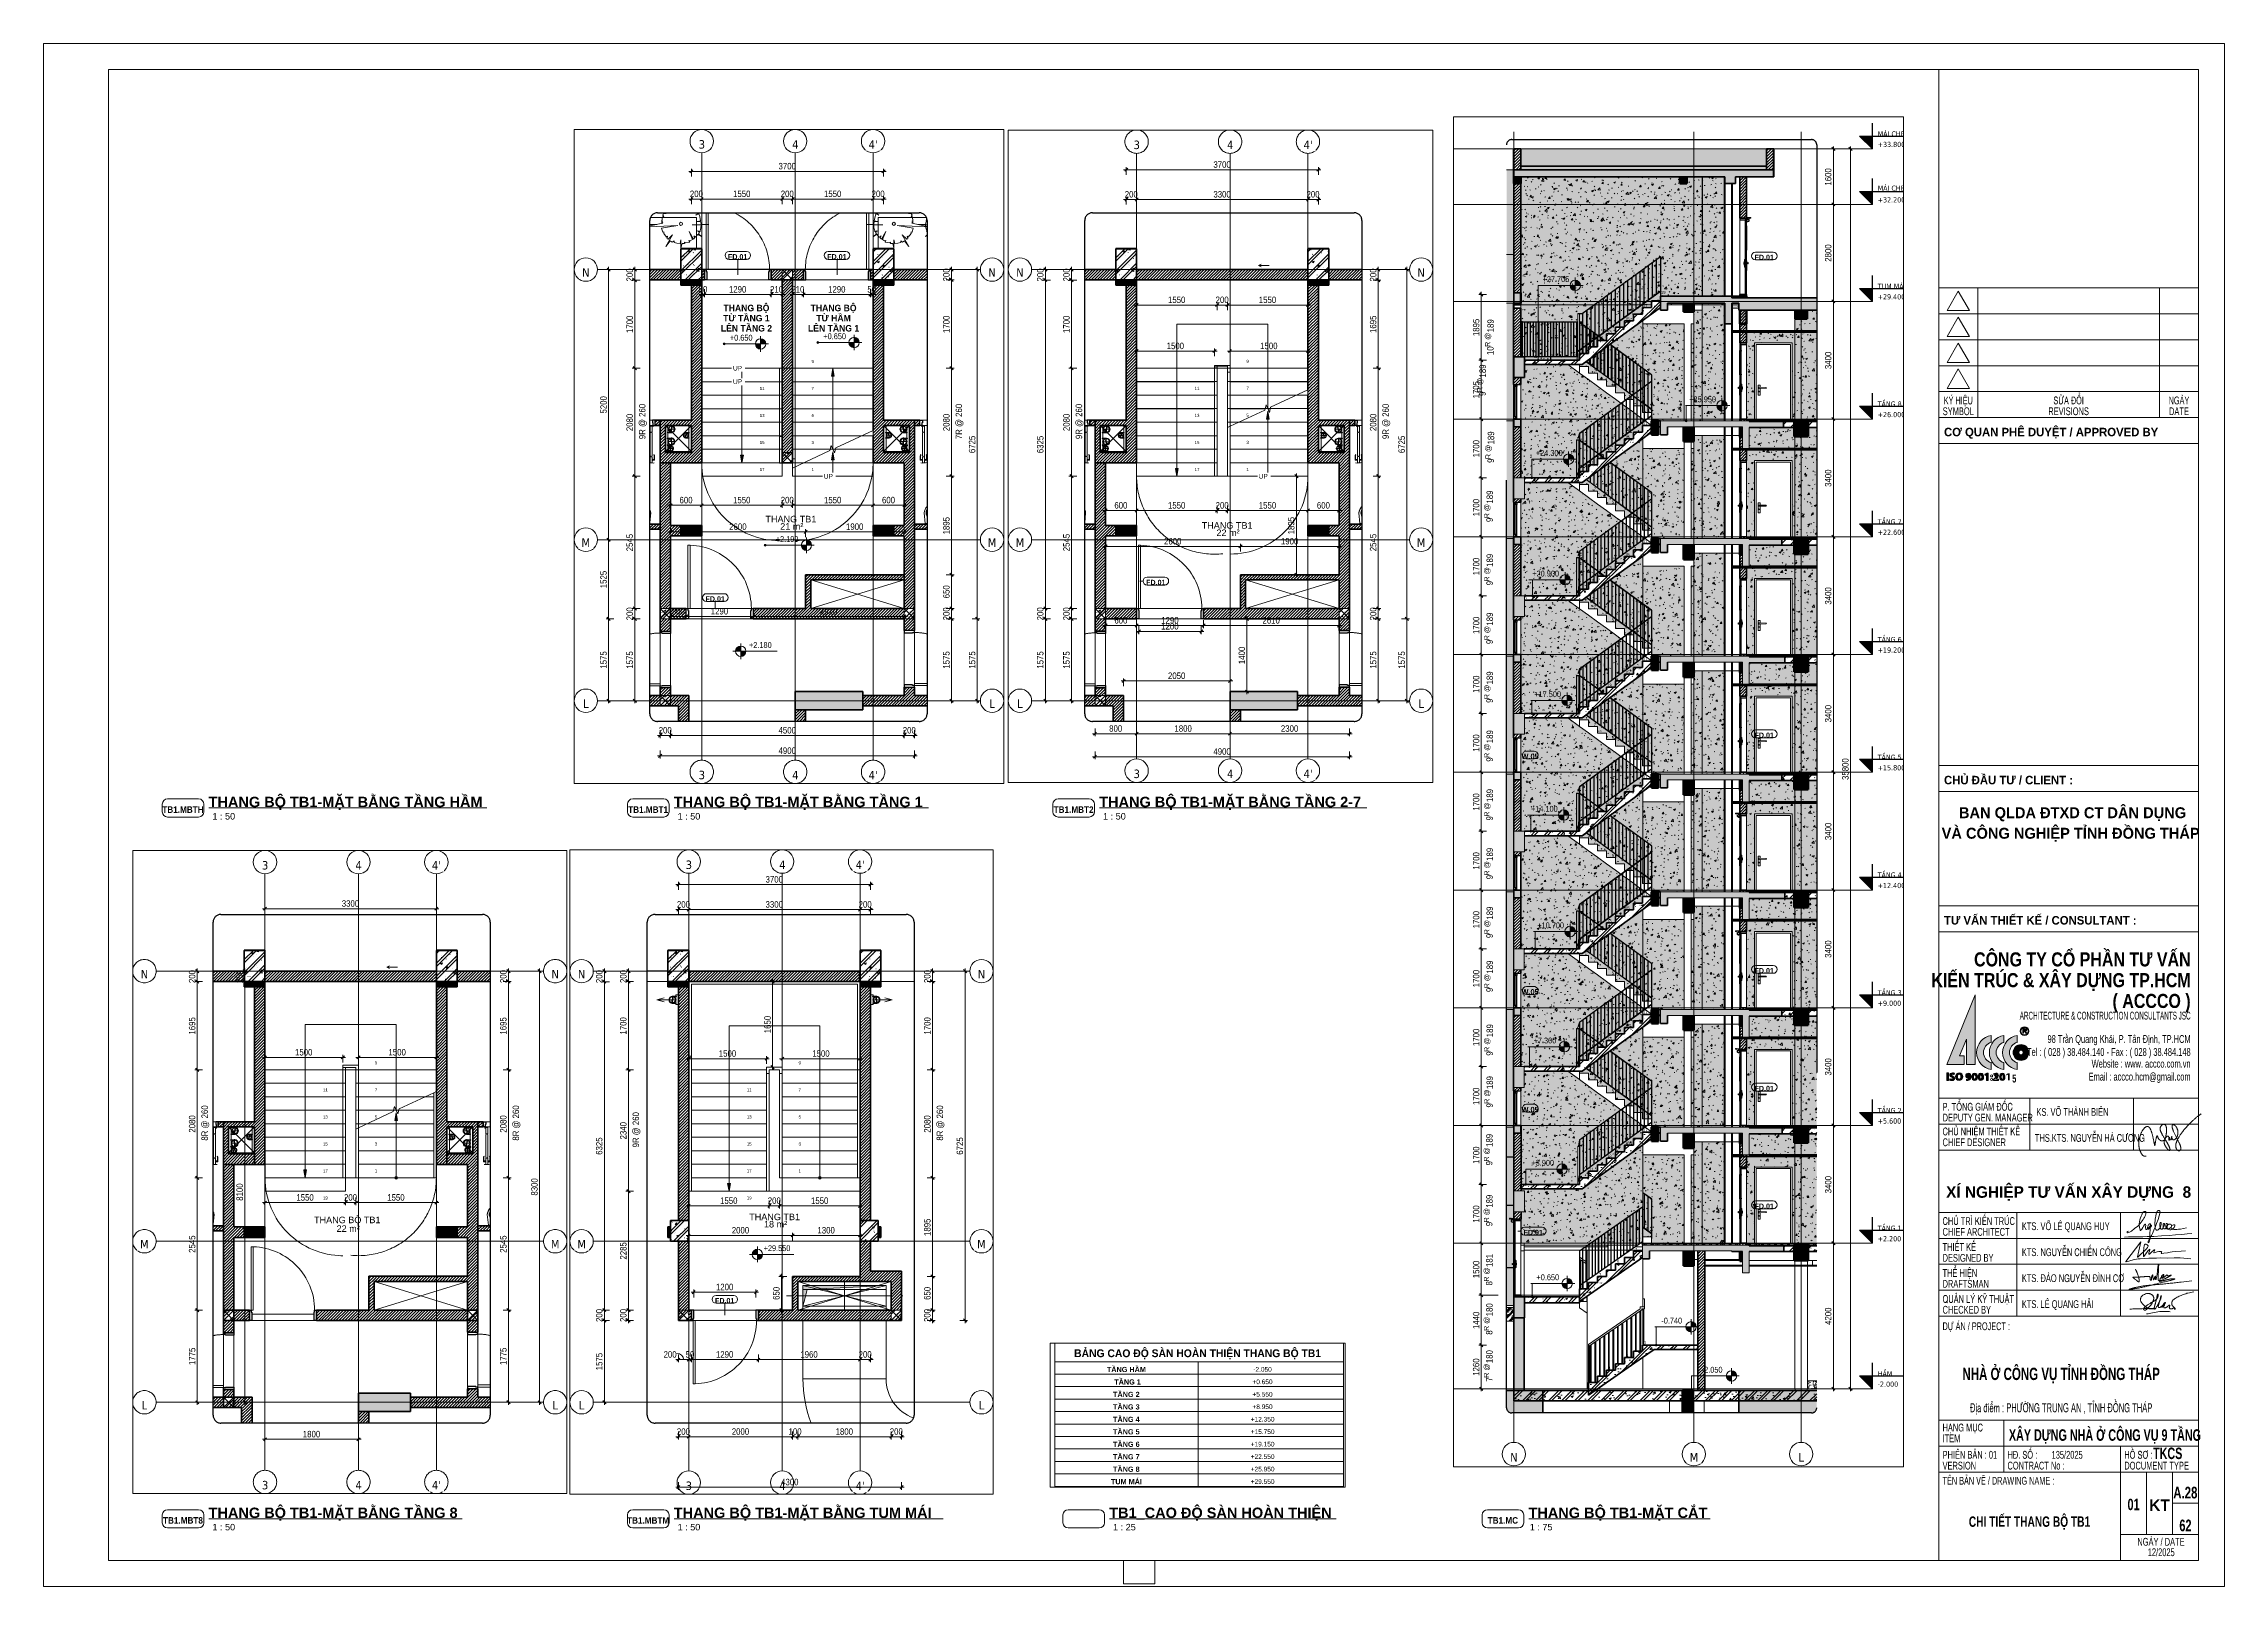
# Paper-space layout 'Layout1' of a CAD drawing. Header units: millimetres. Extents: x -416 to 424, y -1 to 593.
# The model-space entities are those that its viewports show. They can reach past a viewport. Long polylines and large blocks are cut down to what shows.
import ezdxf

# ---------------------------------------------------------------- set-up
doc = ezdxf.new("R2010")
doc.units = ezdxf.units.MM
for name, pattern in [('Centre', [31.75, 6.35, -4.7625, 15.875, -4.7625]), ('Dash', [6, 3, -3]), ('Dash - Tight', [4.5, 3, -1.5]), ('Demolished', [7.14375, 4.7625, -2.38125]), ('Grid Line', [22.225, 12.7, -3.175, 3.175, -3.175]), ('Hidden', [7.14375, 4.7625, -2.38125]), ('IMPORT-CENTER', [2000, 1250, -250, 250, -250]), ('IMPORT-CENTER _2_', [40.64, 25.4, -5.08, 5.08, -5.08]), ('IMPORT-CENTER _3_', [10.16, 6.35, -1.27, 1.27, -1.27]), ('Overhead', [3.96875, 2.38125, -1.5875])]:
    doc.linetypes.add(name, pattern=pattern)
for name, color, linetype, lineweight in [('0-2', 250, 'Continuous', 5), ('0-3', 250, 'Continuous', 18), ('0-4', 50, 'Continuous', 5), ('0-5', 90, 'Continuous', 5), ('A-ANNO-DIMS', 211, 'Continuous', 9), ('A-ANNO-DIMS-50', 211, 'Continuous', 9), ('A-ANNO-DIMS-75', 211, 'Continuous', 9), ('A-AREA-IDEN', 2, 'Continuous', 9), ('A-CLNG-1', 7, 'Continuous', 35), ('A-CLNG-FNSH-1', 250, 'Continuous', 18), ('A-CLNG-PATT-1', 13, 'Continuous', 18), ('A-DETL-DEMO', 6, 'Demolished', 18), ('A-DETL-GENF', 92, 'Continuous', 18), ('A-DETL-GENF-1', 92, 'Dash - Tight', 18), ('A-DETL-GENF-2', 254, 'Continuous', 18), ('A-DETL-GENF-3', 92, 'Hidden', 25), ('A-DETL-GENF-4', 250, 'Continuous', 18), ('A-DETL-MEDM', 33, 'Continuous', 35), ('A-DETL-THIN', 151, 'Continuous', 18), ('A-DOOR', 31, 'Continuous', 18), ('A-DOOR-1', 253, 'Continuous', 18), ('A-DOOR-2', 250, 'Continuous', 18), ('A-DOOR-3', 10, 'Continuous', 25), ('A-DOOR-4', 31, 'Continuous', 25), ('A-DOOR-FRAM', 31, 'Continuous', 25), ('A-DOOR-FRAM-1', 31, 'Continuous', 18), ('A-DOOR-GLAZ', 31, 'Continuous', 25), ('A-DOOR-IDEN', 31, 'Continuous', 9), ('A-FLOR', 192, 'Continuous', 18), ('A-FLOR-1', 250, 'Continuous', 18), ('A-FLOR-FNSH-1', 7, 'Continuous', 35), ('A-FLOR-FNSH-2', 250, 'Continuous', 18), ('A-FLOR-HRAL', 11, 'Continuous', 18), ('A-FLOR-HRAL-1', 11, 'Continuous', 25), ('A-FLOR-HRAL-2', 253, 'Continuous', 18), ('A-FLOR-LEVL', 51, 'Continuous', 9), ('A-FLOR-LEVL-1', 51, 'Continuous', 25), ('A-FLOR-LEVL-2', 51, 'Centre', 9), ('A-FLOR-MCUT', 51, 'Continuous', 18), ('A-FLOR-PATT-1', 253, 'Continuous', 18), ('A-FLOR-PATT-2', 8, 'Continuous', 18), ('A-GLAZ', 151, 'Continuous', 18), ('A-GLAZ-1', 151, 'Continuous', 25), ('A-GLAZ-IDEN', 152, 'Continuous', 9), ('A-WALL', 113, 'Continuous', 18), ('A-WALL-1', 113, 'Continuous', 35), ('A-WALL-2', 7, 'Continuous', 35), ('A-WALL-3', 250, 'Continuous', 18), ('A-WALL-FNSH-1', 250, 'Continuous', 18), ('A-WALL-PATT-1', 111, 'Continuous', 18), ('A-WALL-PATT-2', 254, 'Continuous', 18), ('A-WALL-PATT-3', 250, 'Continuous', 18), ('A-WALL-PATT-4', 111, 'Continuous', 5), ('G-ANNO-DIMS', 111, 'Continuous', 9), ('G-ANNO-TEXT-1', 7, 'Continuous', 9), ('G-ANNO-TEXT-2', 5, 'Continuous', 9), ('G-ANNO-TTLB', 6, 'Continuous', 9), ('G-IMPT', 8, 'Continuous', 18), ('G-IMPT-1', 8, 'Continuous', 25), ('G-IMPT-2', 8, 'IMPORT-CENTER _3_', 18), ('G-IMPT-3', 8, 'IMPORT-CENTER _2_', 18), ('G-IMPT-4', 8, 'IMPORT-CENTER', 18), ('I-WALL', 2, 'Continuous', 18), ('L-PLNT', 71, 'Continuous', 18), ('M-EQPM', 50, 'Continuous', 18), ('M-EQPM-1', 50, 'Continuous', 25), ('P-SANR-FIXT-1', 253, 'Continuous', 18), ('P-SANR-FIXT-2', 250, 'Continuous', 18), ('S-BEAM-1', 43, 'Continuous', 5), ('S-BEAM-2', 250, 'Continuous', 18), ('S-BEAM-3', 90, 'Continuous', 50), ('S-COLS', 52, 'Continuous', 18), ('S-COLS-1', 9, 'Continuous', 5), ('S-COLS-2', 7, 'Continuous', 35), ('S-COLS-3', 52, 'Dash', 18), ('S-COLS-4', 254, 'Continuous', 18), ('S-COLS-5', 52, 'Continuous', 35), ('S-COLS-6', 250, 'Continuous', 18), ('S-COLS-HDLN', 52, 'Dash', 18), ('S-COLS-HDLN-1', 254, 'Continuous', 18), ('S-FNDN-1', 43, 'Continuous', 5), ('S-FNDN-2', 7, 'Continuous', 35), ('S-FNDN-3', 250, 'Continuous', 18), ('S-GRID-1', 1, 'Grid Line', 9), ('S-GRID-IDEN', 1, 'Continuous', 9), ('S-STRS', 31, 'Continuous', 18), ('S-STRS-1', 253, 'Continuous', 18), ('S-STRS-2', 31, 'Continuous', 35), ('S-STRS-ANNO', 31, 'Continuous', 18), ('S-STRS-IDEN', 31, 'Continuous', 18), ('S-STRS-IDEN-1', 31, 'Continuous', 9), ('S-STRS-MBND', 31, 'Overhead', 18), ('S-STRS-MBND-1', 31, 'Continuous', 18)]:
    doc.layers.add(name, color=color, linetype=linetype, lineweight=lineweight)
doc.layers.add('G-ANNO-NPLT', color=191, linetype='Continuous', plot=False)
doc.styles.add('Arial', font='arial.ttf', dxfattribs={"height": 59.53})
doc.styles.add('Arial_1', font='arial.ttf', dxfattribs={"height": 90})
doc.styles.add('Arial_2', font='arial.ttf', dxfattribs={"height": 59.53125})
doc.styles.add('Arial_3', font='arial.ttf', dxfattribs={"height": 89.295})
doc.styles.add('Arial_4', font='arial.ttf', dxfattribs={"height": 125})
doc.styles.add('Arial_5', font='arial.ttf', dxfattribs={"width": 0.9, "height": 112.5})
doc.styles.add('Arial_6', font='arial.ttf', dxfattribs={"width": 0.9, "height": 168.75})
doc.styles.add('Arial_7', font='arial.ttf', dxfattribs={"height": 45})
doc.styles.add('Arial_8', font='arial.ttf', dxfattribs={"height": 2.5})
doc.styles.add('Arial_B', font='arialbd.ttf', dxfattribs={"width": 0.9, "height": 100})
doc.styles.add('Arial_B_1', font='arialbd.ttf', dxfattribs={"width": 0.95, "height": 125})
doc.styles.add('Arial_B_2', font='arialbd.ttf', dxfattribs={"width": 0.9, "height": 150})
doc.styles.add('Arial_B_3', font='arialbd.ttf', dxfattribs={"width": 0.85, "height": 157.5})
doc.styles.add('Arial_B_4', font='arialbd.ttf', dxfattribs={"width": 0.95, "height": 75})
doc.styles.add('Arial_B_5', font='arialbd.ttf', dxfattribs={"height": 50})
doc.styles.add('Arial_B_6', font='arialbd.ttf', dxfattribs={"width": 0.7, "height": 4})
doc.styles.add('Arial_B_7', font='arialbd.ttf', dxfattribs={"width": 0.7, "height": 4.5})
doc.styles.add('Arial_B_8', font='arialbd.ttf', dxfattribs={"height": 4})
doc.styles.add('Arial_B_9', font='arialbd.ttf', dxfattribs={"width": 0.9, "height": 2.5})
doc.styles.add('Tahoma_B', font='tahomabd.ttf', dxfattribs={"height": 162.5})
doc.styles.add('Tahoma_B_1', font='tahomabd.ttf', dxfattribs={"width": 0.85, "height": 150})
doc.styles.add('Tahoma_B_2', font='tahomabd.ttf', dxfattribs={"height": 243.75})
doc.styles.add('UTM Avo', font='', dxfattribs={"width": 0.9, "height": 125})
doc.styles.add('UTM Avo_1', font='', dxfattribs={"width": 0.9, "height": 187.5})
doc.styles.add('UTM Avo_2', font='', dxfattribs={"width": 0.9, "height": 150})
doc.styles.add('UTM Avo_3', font='', dxfattribs={"width": 0.9, "height": 187.5})
doc.styles.add('VNI-Avo_B', font='', dxfattribs={"height": 851.193385})
doc.styles.add('VNI-Avo_B_1', font='', dxfattribs={"width": 0.7, "height": 851.193385})
doc.styles.add('VNI-Avo_B_2', font='', dxfattribs={"height": 627.256615})
doc.styles.add('VNI-Avo_B_3', font='', dxfattribs={"width": 0.85, "height": 1041.119611})
doc.styles.add('VNI-Avo_B_4', font='', dxfattribs={"width": 0.7, "height": 911.490203})
doc.styles.add('VNI-Avo_B_5', font='', dxfattribs={"height": 808.633715})
doc.styles.add('VNI-Avo_B_6', font='', dxfattribs={"width": 0.7, "height": 4.5})
doc.styles.add('VNI-Helve-Condense', font='', dxfattribs={"width": 0.57, "height": 575.072475})
doc.styles.add('VNI-Helve-Condense_1', font='', dxfattribs={"width": 0.7, "height": 575.072475})
doc.styles.add('VNI-Helve-Condense_2', font='', dxfattribs={"width": 0.75, "height": 575.072475})
doc.styles.add('VNI-Helve-Condense_3', font='', dxfattribs={"width": 0.7, "height": 670.917887})
doc.styles.add('VNI-Lithos_B', font='', dxfattribs={"width": 0.7, "height": 2.376})
doc.styles.get('UTM Avo').set_extended_font_data('UTM Avo')
doc.styles.get('UTM Avo_1').set_extended_font_data('UTM Avo')
doc.styles.get('UTM Avo_2').set_extended_font_data('UTM Avo')
doc.styles.get('UTM Avo_3').set_extended_font_data('UTM Avo')
doc.styles.get('VNI-Avo_B').set_extended_font_data('VNI-Avo', bold=True)
doc.styles.get('VNI-Avo_B_1').set_extended_font_data('VNI-Avo', bold=True)
doc.styles.get('VNI-Avo_B_2').set_extended_font_data('VNI-Avo', bold=True)
doc.styles.get('VNI-Avo_B_3').set_extended_font_data('VNI-Avo', bold=True)
doc.styles.get('VNI-Avo_B_4').set_extended_font_data('VNI-Avo', bold=True)
doc.styles.get('VNI-Avo_B_5').set_extended_font_data('VNI-Avo', bold=True)
doc.styles.get('VNI-Avo_B_6').set_extended_font_data('VNI-Avo', bold=True)
doc.styles.get('VNI-Helve-Condense').set_extended_font_data('VNI-Helve-Condense')
doc.styles.get('VNI-Helve-Condense_1').set_extended_font_data('VNI-Helve-Condense')
doc.styles.get('VNI-Helve-Condense_2').set_extended_font_data('VNI-Helve-Condense')
doc.styles.get('VNI-Helve-Condense_3').set_extended_font_data('VNI-Helve-Condense')
doc.styles.get('VNI-Lithos_B').set_extended_font_data('VNI-Lithos', bold=True)
doc.dimstyles.new('1_Dim_chi_tiet_2_5', dxfattribs={"dimscale": 304.8, "dimtxt": 124.912619, "dimasz": 0.19685, "dimexe": 0.164042, "dimexo": 0.0625, "dimgap": 0.016404, "dimtad": 1, "dimdec": 0, "dimrnd": 5, "dimzin": 0, "dimdsep": 46, "dimtxsty": 'UTM Avo', "dimblk1": 'OBLIQUE', "dimblk2": 'OBLIQUE', "dimsah": 1, "dimcen": 0.09, "dimdle": 0.164042, "dimazin": 0, "dimtfac": 1, "dimtdec": 4, "dimtix": 1, "dimtmove": 0, "dimatfit": 3, "dimfxl": 0.328084, "dimfxlon": 1, "dimtvp": 1, "dimtolj": 1, "dimtzin": 0, "dimarcsym": 2})
doc.dimstyles.new('1_Dim_chi_tiet_2_5_1', dxfattribs={"dimscale": 304.8, "dimtxt": 124.912619, "dimasz": 0.19685, "dimexe": 0.164042, "dimexo": 0.0625, "dimgap": 0.016404, "dimtad": 1, "dimdec": 0, "dimrnd": 5, "dimzin": 0, "dimdsep": 46, "dimtxsty": 'UTM Avo', "dimblk1": 'OBLIQUE', "dimblk2": 'OBLIQUE', "dimsah": 1, "dimcen": 0.09, "dimdle": 0.164042, "dimazin": 0, "dimtfac": 1, "dimtdec": 4, "dimtix": 1, "dimtmove": 1, "dimatfit": 3, "dimfxl": 0.328084, "dimfxlon": 1, "dimtvp": 1, "dimtolj": 1, "dimtzin": 0, "dimarcsym": 2})
doc.dimstyles.new('1_Dim_chi_tiet_2_5_2', dxfattribs={"dimscale": 304.8, "dimtxt": 187.368928, "dimasz": 0.295276, "dimexe": 0.246063, "dimexo": 0.0625, "dimgap": 0.024606, "dimtad": 1, "dimdec": 0, "dimrnd": 5, "dimzin": 0, "dimdsep": 46, "dimtxsty": 'UTM Avo_1', "dimblk1": 'OBLIQUE', "dimblk2": 'OBLIQUE', "dimsah": 1, "dimcen": 0.09, "dimdle": 0.246063, "dimazin": 0, "dimtfac": 1, "dimtdec": 4, "dimtix": 1, "dimtmove": 0, "dimatfit": 3, "dimfxl": 0.492126, "dimfxlon": 1, "dimtvp": 1, "dimtolj": 1, "dimtzin": 0, "dimarcsym": 2})
pattern_1 = [(45, (0, 0), (-28.284271, 28.284271), [])]
pattern_2 = [(45, (8817.855, 0), (-28.284271, 28.284271), [])]
pattern_3 = [(50, (8817.85, 0), (364.3679, -31.8783), [38.1, -419.1]), (355, (8817.85, 0), (-70.4859, 382.1133), [30.48, -335.28]), (100.451, (8848.22, -2.66), (293.885, 350.2334), [32.38, -356.18]), (46.184, (8817.85, 101.6), (542.1585, -84.0858), [57.15, -628.65]), (96.636, (8863.03, 94.6), (474.805, 494.8554), [48.57, -534.27]), (351.184, (8817.85, 101.6), (474.8102, 494.85), [45.72, -502.92]), (21, (8868.65, 76.2), (303.2285, -204.5305), [38.1, -419.1]), (326, (8868.65, 76.2), (123.6039, 368.376), [30.48, -335.28]), (71.451, (8893.92, 59.16), (426.8341, 163.8427), [32.38, -356.18]), (37.5, (8817.85, 0), (6.17665, 169.11015), [3.353, -327.863, 3.353, -337.007, -336.55]), (37.5, (8817.85, 0), (6.17665, 169.11015), [-671.576, 3.353, -333.197]), (7.5, (8817.85, 0), (133.63888, 200.3615), [3.353, -190.703, 3.353, -320.243, -128.27]), (7.5, (8817.85, 0), (133.63888, 200.3615), [-517.652, 3.353, -124.917]), (327.5, (8704.57, 0), (271.18182, -11.45836), [3.353, -123.647, 3.353, -392.887, -525.78]), (327.5, (8704.57, 0), (271.18182, -11.45836), [-523.24, 3.353, -522.427]), (317.5, (8653.77, 0), (296.2585, 50.85285), [3.353, -161.747, 3.353, -259.791, -373.38]), (317.5, (8653.77, 0), (296.2585, 50.85285), [-428.244, 3.353, -370.027]), (45, (8817.85, 0), (-125.7236, 125.7236), []), (45, (8817.85, 190.5), (-125.7236, 125.7236), [])]
pattern_4 = [(45, (17923.5, 0), (-28.284271, 28.284271), [])]
pattern_5 = [(50, (17923.5, 0), (364.3679, -31.8783), [38.1, -419.1]), (355, (17923.5, 0), (-70.4859, 382.1133), [30.48, -335.28]), (100.451, (17953.86, -2.66), (293.885, 350.2334), [32.38, -356.18]), (46.184, (17923.5, 101.6), (542.1585, -84.0858), [57.15, -628.65]), (96.636, (17968.7, 94.6), (474.805, 494.8554), [48.57, -534.27]), (351.184, (17923.5, 101.6), (474.8102, 494.85), [45.72, -502.92]), (21, (17974.3, 76.2), (303.2285, -204.5305), [38.1, -419.1]), (326, (17974.3, 76.2), (123.6039, 368.376), [30.48, -335.28]), (71.451, (17999.57, 59.16), (426.8341, 163.8427), [32.38, -356.18]), (37.5, (17923.5, 0), (6.17665, 169.11015), [3.353, -327.863, 3.353, -337.007, -336.55]), (37.5, (17923.5, 0), (6.17665, 169.11015), [-671.576, 3.353, -333.197]), (7.5, (17923.5, 0), (133.63888, 200.3615), [3.353, -190.703, 3.353, -320.243, -128.27]), (7.5, (17923.5, 0), (133.63888, 200.3615), [-517.652, 3.353, -124.917]), (327.5, (17810.22, 0), (271.18182, -11.45836), [3.353, -123.647, 3.353, -392.887, -525.78]), (327.5, (17810.22, 0), (271.18182, -11.45836), [-523.24, 3.353, -522.427]), (317.5, (17759.42, 0), (296.2585, 50.85285), [3.353, -161.747, 3.353, -259.791, -373.38]), (317.5, (17759.42, 0), (296.2585, 50.85285), [-428.244, 3.353, -370.027]), (45, (17923.5, 0), (-125.7236, 125.7236), []), (45, (17923.5, 190.5), (-125.7236, 125.7236), [])]
pattern_6 = [(50, (-41952.64, -71611.94), (364.3679, -31.8783), [38.1, -419.1]), (355, (-41952.64, -71611.94), (-70.4859, 382.1133), [30.48, -335.28]), (100.451, (-41922.27, -71614.6), (293.885, 350.2334), [32.38, -356.18]), (46.184, (-41952.64, -71510.34), (542.1585, -84.0858), [57.15, -628.65]), (96.636, (-41907.46, -71517.34), (474.805, 494.8554), [48.57, -534.27]), (351.184, (-41952.64, -71510.34), (474.8102, 494.85), [45.72, -502.92]), (21, (-41901.84, -71535.74), (303.2285, -204.5305), [38.1, -419.1]), (326, (-41901.84, -71535.74), (123.6039, 368.376), [30.48, -335.28]), (71.451, (-41876.57, -71552.78), (426.8341, 163.8427), [32.38, -356.18]), (37.5, (-41952.64, -71611.94), (6.17665, 169.11015), [3.353, -327.863, 3.353, -337.007, -336.55]), (37.5, (-41952.64, -71611.94), (6.17665, 169.11015), [-671.576, 3.353, -333.197]), (7.5, (-41952.64, -71611.94), (133.63888, 200.3615), [3.353, -190.703, 3.353, -320.243, -128.27]), (7.5, (-41952.64, -71611.94), (133.63888, 200.3615), [-517.652, 3.353, -124.917]), (327.5, (-42065.92, -71611.94), (271.18182, -11.45836), [3.353, -123.647, 3.353, -392.887, -525.78]), (327.5, (-42065.92, -71611.94), (271.18182, -11.45836), [-523.24, 3.353, -522.427]), (317.5, (-42116.72, -71611.94), (296.2585, 50.85285), [3.353, -161.747, 3.353, -259.791, -373.38]), (317.5, (-42116.72, -71611.94), (296.2585, 50.85285), [-428.244, 3.353, -370.027]), (45, (-41952.64, -71611.94), (-125.7236, 125.7236), []), (45, (-41952.64, -71421.44), (-125.7236, 125.7236), [])]
pattern_7 = [(50, (-46652.56, -71611.94), (364.3679, -31.8783), [38.1, -419.1]), (355, (-46652.56, -71611.94), (-70.4859, 382.1133), [30.48, -335.28]), (100.451, (-46622.2, -71614.6), (293.885, 350.2334), [32.38, -356.18]), (46.184, (-46652.56, -71510.34), (542.1585, -84.0858), [57.15, -628.65]), (96.636, (-46607.4, -71517.34), (474.805, 494.8554), [48.57, -534.27]), (351.184, (-46652.56, -71510.34), (474.8102, 494.85), [45.72, -502.92]), (21, (-46601.76, -71535.74), (303.2285, -204.5305), [38.1, -419.1]), (326, (-46601.76, -71535.74), (123.6039, 368.376), [30.48, -335.28]), (71.451, (-46576.5, -71552.78), (426.8341, 163.8427), [32.38, -356.18]), (37.5, (-46652.56, -71611.94), (6.17665, 169.11015), [3.353, -327.863, 3.353, -337.007, -336.55]), (37.5, (-46652.56, -71611.94), (6.17665, 169.11015), [-671.576, 3.353, -333.197]), (7.5, (-46652.56, -71611.94), (133.63888, 200.3615), [3.353, -190.703, 3.353, -320.243, -128.27]), (7.5, (-46652.56, -71611.94), (133.63888, 200.3615), [-517.652, 3.353, -124.917]), (327.5, (-46765.85, -71611.94), (271.18182, -11.45836), [3.353, -123.647, 3.353, -918.667]), (327.5, (-46765.85, -71611.94), (271.18182, -11.45836), [-130.353, -392.887, 3.353, -522.427]), (317.5, (-46816.65, -71611.94), (296.2585, 50.85285), [3.353, -161.747, 3.353, -633.171]), (317.5, (-46816.65, -71611.94), (296.2585, 50.85285), [-168.453, -259.791, 3.353, -370.027]), (45, (-46652.56, -71611.94), (-125.7236, 125.7236), []), (45, (-46652.56, -71421.44), (-125.7236, 125.7236), [])]
pattern_8 = [(50, (-41952.64, -69936.94), (364.3679, -31.8783), [38.1, -419.1]), (355, (-41952.64, -69936.94), (-70.4859, 382.1133), [30.48, -335.28]), (100.451, (-41922.27, -69939.6), (293.885, 350.2334), [32.38, -356.18]), (46.184, (-41952.64, -69835.34), (542.1585, -84.0858), [57.15, -628.65]), (96.636, (-41907.46, -69842.34), (474.805, 494.8554), [48.57, -534.27]), (351.184, (-41952.64, -69835.34), (474.8102, 494.85), [45.72, -502.92]), (21, (-41901.84, -69860.74), (303.2285, -204.5305), [38.1, -419.1]), (326, (-41901.84, -69860.74), (123.6039, 368.376), [30.48, -335.28]), (71.451, (-41876.57, -69877.78), (426.8341, 163.8427), [32.38, -356.18]), (37.5, (-41952.64, -69936.94), (6.17665, 169.11015), [3.353, -327.863, 3.353, -337.007, -336.55]), (37.5, (-41952.64, -69936.94), (6.17665, 169.11015), [-671.576, 3.353, -333.197]), (7.5, (-41952.64, -69936.94), (133.63888, 200.3615), [3.353, -190.703, 3.353, -320.243, -128.27]), (7.5, (-41952.64, -69936.94), (133.63888, 200.3615), [-517.652, 3.353, -124.917]), (327.5, (-42065.92, -69936.94), (271.18182, -11.45836), [3.353, -123.647, 3.353, -392.887, -525.78]), (327.5, (-42065.92, -69936.94), (271.18182, -11.45836), [-523.24, 3.353, -522.427]), (317.5, (-42116.72, -69936.94), (296.2585, 50.85285), [3.353, -161.747, 3.353, -259.791, -373.38]), (317.5, (-42116.72, -69936.94), (296.2585, 50.85285), [-428.244, 3.353, -370.027]), (45, (-41952.64, -69936.94), (-125.7236, 125.7236), []), (45, (-41952.64, -69746.44), (-125.7236, 125.7236), [])]
pattern_9 = [(45, (27011.795, 0), (-28.284271, 28.284271), [])]
pattern_10 = [(45, (35929.35, 0), (-28.284271, 28.284271), [])]
pattern_11 = [(50, (35929.35, 0), (364.3679, -31.8783), [38.1, -419.1]), (355, (35929.35, 0), (-70.4859, 382.1133), [30.48, -335.28]), (100.451, (35959.7, -2.66), (293.885, 350.2334), [32.38, -356.18]), (46.184, (35929.35, 101.6), (542.1585, -84.0858), [57.15, -628.65]), (96.636, (35974.53, 94.6), (474.805, 494.8554), [48.57, -534.27]), (351.184, (35929.35, 101.6), (474.8102, 494.85), [45.72, -502.92]), (21, (35980.15, 76.2), (303.2285, -204.5305), [38.1, -419.1]), (326, (35980.15, 76.2), (123.6039, 368.376), [30.48, -335.28]), (71.451, (36005.4, 59.16), (426.8341, 163.8427), [32.38, -356.18]), (37.5, (35929.35, 0), (6.17665, 169.11015), [3.353, -327.863, 3.353, -337.007, -336.55]), (37.5, (35929.35, 0), (6.17665, 169.11015), [-671.576, 3.353, -333.197]), (7.5, (35929.35, 0), (133.63888, 200.3615), [3.353, -190.703, 3.353, -320.243, -128.27]), (7.5, (35929.35, 0), (133.63888, 200.3615), [-517.652, 3.353, -124.917]), (327.5, (35816.06, 0), (271.18182, -11.45836), [3.353, -123.647, 3.353, -392.887, -525.78]), (327.5, (35816.06, 0), (271.18182, -11.45836), [-523.24, 3.353, -522.427]), (317.5, (35765.26, 0), (296.2585, 50.85285), [3.353, -161.747, 3.353, -259.791, -373.38]), (317.5, (35765.26, 0), (296.2585, 50.85285), [-428.244, 3.353, -370.027]), (45, (35929.35, 0), (-125.7236, 125.7236), []), (45, (35929.35, 190.5), (-125.7236, 125.7236), [])]
pattern_12 = [(50, (-74605.9, 15225), (546.553, -47.817), [57.15, -628.65]), (355, (-74605.9, 15225), (-105.728, 573.17), [45.72, -502.92]), (100.451, (-74560.35, 15221), (440.828, 525.35), [48.57, -534.27]), (46.184, (-74605.9, 15377.4), (813.237, -126.128), [85.725, -942.975]), (96.636, (-74538.1, 15366.9), (712.207, 742.283), [72.855, -801.405]), (351.184, (-74605.9, 15377.4), (712.215, 742.276), [68.58, -754.38]), (21, (-74529.7, 15339.3), (454.843, -306.796), [57.15, -628.65]), (326, (-74529.7, 15339.3), (185.406, 552.564), [45.72, -502.92]), (71.451, (-74491.8, 15313.73), (640.251, 245.764), [48.57, -534.27]), (37.5, (-74605.9, 15225), (9.2664, 253.665), [5.029, -491.795, 5.029, -505.511, -504.825]), (37.5, (-74605.9, 15225), (9.2664, 253.665), [-1007.364, 5.029, -499.796]), (7.5, (-74605.9, 15225), (200.4594, 300.5414), [5.029, -286.055, 5.029, -480.365, -192.405]), (7.5, (-74605.9, 15225), (200.4594, 300.5414), [-776.478, 5.029, -187.376]), (327.5, (-74775.82, 15225), (406.7728, -17.1864), [5.029, -185.471, 5.029, -589.331, -788.67]), (327.5, (-74775.82, 15225), (406.7728, -17.1864), [-784.86, 5.029, -783.641]), (317.5, (-74852.02, 15225), (444.388, 76.28), [5.029, -242.621, 5.029, -389.687, -560.07]), (317.5, (-74852.02, 15225), (444.388, 76.28), [-642.366, 5.029, -555.041]), (45, (-74605.9, 15225), (-188.5854, 188.5854), []), (45, (-74605.9, 15510.75), (-188.5854, 188.5854), [])]
pattern_13 = [(45, (91113.644, 15225), (-42.4264, 42.4264), [])]
pattern_14 = [(50, (91113.64, 15225), (273.276, -23.909), [28.575, -314.325]), (355, (91113.64, 15225), (-52.8646, 286.585), [22.86, -251.46]), (100.451, (91136.42, 15223), (220.414, 262.6745), [24.285, -267.135]), (46.184, (91113.64, 15301.2), (406.6187, -63.0646), [42.862, -471.487]), (96.636, (91147.53, 15295.94), (356.104, 371.141), [36.428, -400.703]), (351.184, (91113.64, 15301.2), (356.1075, 371.138), [34.29, -377.19]), (21, (91151.74, 15282.15), (227.4212, -153.3982), [28.575, -314.325]), (326, (91151.74, 15282.15), (92.7027, 276.282), [22.86, -251.46]), (71.451, (91170.7, 15269.37), (320.1254, 122.8816), [24.285, -267.135]), (37.5, (91113.64, 15225), (4.6325, 126.8326), [2.515, -245.897, 2.515, -252.755, -252.413]), (37.5, (91113.64, 15225), (4.6325, 126.8326), [-503.682, 2.515, -249.898]), (7.5, (91113.64, 15225), (100.2292, 150.2711), [2.515, -143.027, 2.515, -240.182, -96.203]), (7.5, (91113.64, 15225), (100.2292, 150.2711), [-388.239, 2.515, -93.688]), (327.5, (91028.68, 15225), (203.38684, -8.5935), [2.515, -92.735, 2.515, -294.665, -394.335]), (327.5, (91028.68, 15225), (203.38684, -8.5935), [-392.43, 2.515, -391.82]), (317.5, (90990.58, 15225), (222.1944, 38.1398), [2.515, -121.31, 2.515, -194.843, -280.035]), (317.5, (90990.58, 15225), (222.1944, 38.1398), [-321.183, 2.515, -277.52]), (45, (91113.64, 15225), (-94.2927, 94.2927), []), (45, (91113.64, 15367.88), (-94.2927, 94.2927), [])]
pattern_15 = [(50, (91113.64, 15225), (546.553, -47.817), [57.15, -628.65]), (355, (91113.64, 15225), (-105.728, 573.17), [45.72, -502.92]), (100.451, (91159.2, 15221), (440.828, 525.35), [48.57, -534.27]), (46.184, (91113.64, 15377.4), (813.237, -126.128), [85.725, -942.975]), (96.636, (91181.4, 15366.9), (712.207, 742.283), [72.855, -801.405]), (351.184, (91113.64, 15377.4), (712.215, 742.276), [68.58, -754.38]), (21, (91189.84, 15339.3), (454.843, -306.796), [57.15, -628.65]), (326, (91189.84, 15339.3), (185.406, 552.564), [45.72, -502.92]), (71.451, (91227.75, 15313.73), (640.251, 245.764), [48.57, -534.27]), (37.5, (91113.64, 15225), (9.2664, 253.665), [5.029, -491.795, 5.029, -505.511, -504.825]), (37.5, (91113.64, 15225), (9.2664, 253.665), [-1007.364, 5.029, -499.796]), (7.5, (91113.64, 15225), (200.4594, 300.5414), [5.029, -286.055, 5.029, -480.365, -192.405]), (7.5, (91113.64, 15225), (200.4594, 300.5414), [-776.478, 5.029, -187.376]), (327.5, (90943.72, 15225), (406.7728, -17.1864), [5.029, -185.471, 5.029, -589.331, -788.67]), (327.5, (90943.72, 15225), (406.7728, -17.1864), [-784.86, 5.029, -783.641]), (317.5, (90867.52, 15225), (444.388, 76.2803), [5.029, -242.621, 5.029, -389.687, -560.07]), (317.5, (90867.52, 15225), (444.388, 76.2803), [-642.366, 5.029, -555.041]), (45, (91113.64, 15225), (-188.5854, 188.5854), []), (45, (91113.64, 15510.75), (-188.5854, 188.5854), [])]
pattern_16 = [(0, (91113.64, 15225), (609.6, 152.4), [25.146, -432.054, 25.146, -432.054, -2438.4]), (0, (91113.64, 15225), (609.6, 152.4), [-914.4, 25.146, -889.254, 25.146, -432.054, -1066.8]), (0, (91113.64, 15225), (609.6, 152.4), [-2286, 25.146, -279.654, 25.146, -736.854]), (120, (91342.24, 15301.2), (-436.7823, 451.7291), [25.146, -432.054, 25.146, -2870.454]), (120, (91342.24, 15301.2), (-436.7823, 451.7291), [-482.346, -432.054, 25.146, -889.254, -1524]), (120, (91342.24, 15301.2), (-436.7823, 451.7291), [-1828.8, 25.146, -432.054, 25.146, -1041.654]), (120, (91342.24, 15301.2), (-436.7823, 451.7291), [-2311.146, -279.654, 25.146, -736.854]), (240, (91418.44, 15606), (-172.8177, -604.1291), [25.146, -432.054, 25.146, -432.054, -2438.4]), (240, (91418.44, 15606), (-172.8177, -604.1291), [-914.4, 25.146, -889.254, 25.146, -432.054, -1066.8]), (240, (91418.44, 15606), (-172.8177, -604.1291), [-2286, 25.146, -279.654, 25.146, -736.854])]
pattern_17 = [(45, (91113.644, 15225), (-39.77476, 39.77476), [])]
pattern_18 = [(50, (91113.64, 15225), (546.553, -47.817), [57.15, -628.65]), (355, (91113.64, 15225), (-105.728, 573.17), [45.72, -502.92]), (100.451, (91159.2, 15221), (440.828, 525.35), [48.57, -534.27]), (46.184, (91113.64, 15377.4), (813.237, -126.128), [85.725, -942.975]), (96.636, (91181.4, 15366.9), (712.207, 742.283), [72.855, -801.405]), (351.184, (91113.64, 15377.4), (712.215, 742.276), [68.58, -754.38]), (21, (91189.84, 15339.3), (454.843, -306.796), [57.15, -628.65]), (326, (91189.84, 15339.3), (185.406, 552.564), [45.72, -502.92]), (71.451, (91227.75, 15313.73), (640.251, 245.764), [48.57, -534.27]), (37.5, (91113.64, 15225), (9.2664, 253.665), [25.146, -471.678, 25.146, -485.394, -504.825]), (37.5, (91113.64, 15225), (9.2664, 253.665), [-1007.364, 25.146, -479.679]), (7.5, (91113.64, 15225), (200.4594, 300.5414), [25.146, -265.938, 25.146, -460.248, -192.405]), (7.5, (91113.64, 15225), (200.4594, 300.5414), [-776.478, 25.146, -167.259]), (327.5, (90943.72, 15225), (406.7728, -17.1864), [25.146, -165.354, 25.146, -569.214, -788.67]), (327.5, (90943.72, 15225), (406.7728, -17.1864), [-784.86, 25.146, -763.524]), (317.5, (90867.52, 15225), (444.388, 76.2803), [25.146, -222.504, 25.146, -369.57, -560.07]), (317.5, (90867.52, 15225), (444.388, 76.2803), [-642.366, 25.146, -534.924])]
pattern_19 = [(37.5, (91113.644, 15225), (-2.40047, 73.41204), [2.515, -55.397, 2.515, -62.255, -61.913]), (37.5, (91113.644, 15225), (-2.40047, 73.41204), [-122.682, 2.515, -59.398]), (7.5, (91113.64, 15225), (67.42816, 107.524), [2.515, -28.727, 2.515, -49.682, -20.003]), (7.5, (91113.64, 15225), (67.42816, 107.524), [-83.439, 2.515, -17.488]), (327.5, (91066.78, 15225), (118.6493, 0.21553), [2.515, -16.535, 2.515, -66.065, -89.535]), (327.5, (91066.78, 15225), (118.6493, 0.21553), [-87.63, 2.515, -87.02]), (317.5, (91066.78, 15225), (114.5339, 33.4393), [2.515, -7.01, 2.515, -42.443, -51.435]), (317.5, (91066.78, 15225), (114.5339, 33.4393), [-54.483, 2.515, -48.92])]

psp = doc.layouts.get("Layout1")

# ---------------------------------------------------------------- texts
at = {"layer": 'G-ANNO-TTLB', "line_spacing_factor": 0.936439}
for s, insert, char_height, width, attachment_point, style in [('\\pt12.7,25.4,38.1,50.8,63.5,76.2,88.9,101.6,114.3,127,139.7,152.4,165.1,177.8,190.5,203.2,215.9,228.6,241.3,254,266.7,279.4,292.1,304.8,317.5,330.2,342.9,355.6,368.3,381,393.7,406.4;THANG BỘ TB1-MẶT BẰNG TẦNG HẦM', (-352.45, 300.5), 4, 105.37, 4, 'Arial_B_8'), ('\\pt12.7,25.4,38.1,50.8,63.5,76.2,88.9,101.6,114.3,127,139.7,152.4,165.1,177.8,190.5,203.2,215.9,228.6,241.3,254,266.7,279.4,292.1,304.8,317.5,330.2,342.9,355.6,368.3,381,393.7,406.4;THANG BỘ TB1-MẶT BẰNG TẦNG 1', (-173.27, 300.5), 4, 95.85, 4, 'Arial_B_8'), ('\\pt12.7,25.4,38.1,50.8,63.5,76.2,88.9,101.6,114.3,127,139.7,152.4,165.1,177.8,190.5,203.2,215.9,228.6,241.3,254,266.7,279.4,292.1,304.8,317.5,330.2,342.9,355.6,368.3,381,393.7,406.4;THANG BỘ TB1-MẶT BẰNG TẦNG 2-7', (-9.4, 300.5), 4, 100.81, 4, 'Arial_B_8'), ('\\pt11.43,22.86,34.29,45.72,57.15,68.58,80.01,91.44,102.87,114.3,125.73,137.16,148.59,160.02,171.45,182.88,194.31,205.74,217.17,228.6,240.03,251.46,262.89,274.32,285.75,297.18,308.61,320.04,331.47,342.9,354.33,365.76;TB1.MBTH', (-362.32, 298.07), 2.5, 15.957, 5, 'Arial_B_9'), ('\\pt12.7,25.4,38.1,50.8,63.5,76.2,88.9,101.6,114.3,127,139.7,152.4,165.1,177.8,190.5,203.2,215.9,228.6,241.3,254,266.7,279.4,292.1,304.8,317.5,330.2,342.9,355.6,368.3,381,393.7,406.4; 1 : 50', (-351.94, 295.48), 2.5, 9.79, 4, 'Arial_8'), ('\\pt11.43,22.86,34.29,45.72,57.15,68.58,80.01,91.44,102.87,114.3,125.73,137.16,148.59,160.02,171.45,182.88,194.31,205.74,217.17,228.6,240.03,251.46,262.89,274.32,285.75,297.18,308.61,320.04,331.47,342.9,354.33,365.76;TB1.MBT1', (-183.14, 298.07), 2.5, 15.417, 5, 'Arial_B_9'), ('\\pt12.7,25.4,38.1,50.8,63.5,76.2,88.9,101.6,114.3,127,139.7,152.4,165.1,177.8,190.5,203.2,215.9,228.6,241.3,254,266.7,279.4,292.1,304.8,317.5,330.2,342.9,355.6,368.3,381,393.7,406.4; 1 : 50', (-172.76, 295.48), 2.5, 9.79, 4, 'Arial_8'), ('\\pt11.43,22.86,34.29,45.72,57.15,68.58,80.01,91.44,102.87,114.3,125.73,137.16,148.59,160.02,171.45,182.88,194.31,205.74,217.17,228.6,240.03,251.46,262.89,274.32,285.75,297.18,308.61,320.04,331.47,342.9,354.33,365.76;TB1.MBT2', (-19.27, 298.07), 2.5, 15.417, 5, 'Arial_B_9'), ('\\pt12.7,25.4,38.1,50.8,63.5,76.2,88.9,101.6,114.3,127,139.7,152.4,165.1,177.8,190.5,203.2,215.9,228.6,241.3,254,266.7,279.4,292.1,304.8,317.5,330.2,342.9,355.6,368.3,381,393.7,406.4; 1 : 50', (-8.88, 295.48), 2.5, 9.79, 4, 'Arial_8'), ('\\pt0.35001,0.70002,1.04999,1.4,1.75001,2.10002,2.44998,2.79999,3.15,3.50001,3.85002,4.19999,4.55,4.90001,5.25002,5.59998,5.94999,6.3,6.65001,7.00002,7.34999,7.7,8.05001,8.40002,8.74998,9.09999,9.45,9.80001,10.15002,10.49999,10.85,11.20001;A.28', (408.96, 35.08), 4.5, 9.31, 5, 'Arial_B_7'), ('\\pt11.43,22.86,34.29,45.72,57.15,68.58,80.01,91.44,102.87,114.3,125.73,137.16,148.59,160.02,171.45,182.88,194.31,205.74,217.17,228.6,240.03,251.46,262.89,274.32,285.75,297.18,308.61,320.04,331.47,342.9,354.33,365.76;TB1.MBT8', (-362.32, 24.38), 2.5, 15.417, 5, 'Arial_B_9'), ('\\pt12.7,25.4,38.1,50.8,63.5,76.2,88.9,101.6,114.3,127,139.7,152.4,165.1,177.8,190.5,203.2,215.9,228.6,241.3,254,266.7,279.4,292.1,304.8,317.5,330.2,342.9,355.6,368.3,381,393.7,406.4;THANG BỘ TB1-MẶT BẰNG TẦNG 8', (-352.45, 26.81), 4, 95.85, 4, 'Arial_B_8'), ('\\pt11.43,22.86,34.29,45.72,57.15,68.58,80.01,91.44,102.87,114.3,125.73,137.16,148.59,160.02,171.45,182.88,194.31,205.74,217.17,228.6,240.03,251.46,262.89,274.32,285.75,297.18,308.61,320.04,331.47,342.9,354.33,365.76;TB1.MBTM', (-183.14, 24.38), 2.5, 16.371, 5, 'Arial_B_9'), ('\\pt12.7,25.4,38.1,50.8,63.5,76.2,88.9,101.6,114.3,127,139.7,152.4,165.1,177.8,190.5,203.2,215.9,228.6,241.3,254,266.7,279.4,292.1,304.8,317.5,330.2,342.9,355.6,368.3,381,393.7,406.4;THANG BỘ TB1-MẶT BẰNG TUM MÁI', (-173.27, 26.81), 4, 99.48, 4, 'Arial_B_8'), ('\\pt12.7,25.4,38.1,50.8,63.5,76.2,88.9,101.6,114.3,127,139.7,152.4,165.1,177.8,190.5,203.2,215.9,228.6,241.3,254,266.7,279.4,292.1,304.8,317.5,330.2,342.9,355.6,368.3,381,393.7,406.4;TB1_CAO ĐỘ SÀN HOÀN THIỆN', (-5.54, 26.81), 4, 85.99, 4, 'Arial_B_8'), ('\\pt11.43,22.86,34.29,45.72,57.15,68.58,80.01,91.44,102.87,114.3,125.73,137.16,148.59,160.02,171.45,182.88,194.31,205.74,217.17,228.6,240.03,251.46,262.89,274.32,285.75,297.18,308.61,320.04,331.47,342.9,354.33,365.76;TB1.MC', (146.08, 24.38), 2.5, 11.79, 5, 'Arial_B_9'), ('\\pt12.7,25.4,38.1,50.8,63.5,76.2,88.9,101.6,114.3,127,139.7,152.4,165.1,177.8,190.5,203.2,215.9,228.6,241.3,254,266.7,279.4,292.1,304.8,317.5,330.2,342.9,355.6,368.3,381,393.7,406.4;THANG BỘ TB1-MẶT CẮT', (155.95, 26.81), 4, 68.86, 4, 'Arial_B_8'), ('\\pt0.35,0.7,1.05,1.4,1.75,2.1,2.45,2.8,3.15,3.5,3.85,4.2,4.55,4.9,5.25,5.6,5.95,6.3,6.65,7,7.35,7.7,8.05,8.4,8.75,9.1,9.45,9.8,10.15,10.5,10.85,11.2;CHI TIẾT THANG BỘ TB1', (348.93, 23.41), 4, 46.949, 5, 'Arial_B_6'), ('\\pt12.7,25.4,38.1,50.8,63.5,76.2,88.9,101.6,114.3,127,139.7,152.4,165.1,177.8,190.5,203.2,215.9,228.6,241.3,254,266.7,279.4,292.1,304.8,317.5,330.2,342.9,355.6,368.3,381,393.7,406.4; 1 : 50', (-351.94, 21.79), 2.5, 9.79, 4, 'Arial_8'), ('\\pt12.7,25.4,38.1,50.8,63.5,76.2,88.9,101.6,114.3,127,139.7,152.4,165.1,177.8,190.5,203.2,215.9,228.6,241.3,254,266.7,279.4,292.1,304.8,317.5,330.2,342.9,355.6,368.3,381,393.7,406.4; 1 : 50', (-172.76, 21.79), 2.5, 9.79, 4, 'Arial_8'), ('\\pt12.7,25.4,38.1,50.8,63.5,76.2,88.9,101.6,114.3,127,139.7,152.4,165.1,177.8,190.5,203.2,215.9,228.6,241.3,254,266.7,279.4,292.1,304.8,317.5,330.2,342.9,355.6,368.3,381,393.7,406.4; 1 : 25', (-5.03, 21.79), 2.5, 9.79, 4, 'Arial_8'), ('\\pt12.7,25.4,38.1,50.8,63.5,76.2,88.9,101.6,114.3,127,139.7,152.4,165.1,177.8,190.5,203.2,215.9,228.6,241.3,254,266.7,279.4,292.1,304.8,317.5,330.2,342.9,355.6,368.3,381,393.7,406.4;1 : 75', (156.46, 21.79), 2.5, 8.8, 4, 'Arial_8')]:
    psp.add_mtext(s, dxfattribs=dict(at, insert=insert, char_height=char_height, width=width, attachment_point=attachment_point, style=style))

msp = doc.modelspace()

# ---------------------------------------------------------------- texts
at = {"layer": 'A-AREA-IDEN', "char_height": 125, "line_spacing_factor": 0.936439, "style": 'Arial_4'}
for s, insert, width, attachment_point in [('\\pt2.5,5,7.5,10,12.5,15,17.5,20,22.5,25,27.5,30,32.5,35,37.5,40,42.5,45,47.5,50,52.5,55,57.5,60,62.5,65,67.5,70,72.5,75,77.5,80;THANG TB1', (80235.9, 73441.2), 985.5, 8), ('\\pt2.5,5,7.5,10,12.5,15,17.5,20,22.5,25,27.5,30,32.5,35,37.5,40,42.5,45,47.5,50,52.5,55,57.5,60,62.5,65,67.5,70,72.5,75,77.5,80;THANG BỘ TB1', (71248.8, 73357.2), 1286.5, 8), ('\\pt2.5,5,7.5,10,12.5,15,17.5,20,22.5,25,27.5,30,32.5,35,37.5,40,42.5,45,47.5,50,52.5,55,57.5,60,62.5,65,67.5,70,72.5,75,77.5,80;THANG TB1', (53186.7, 73369.2), 985.5, 8), ('\\pt2.5,5,7.5,10,12.5,15,17.5,20,22.5,25,27.5,30,32.5,35,37.5,40,42.5,45,47.5,50,52.5,55,57.5,60,62.5,65,67.5,70,72.5,75,77.5,80;18 m²', (80253.8, 73364.4), 453, 5), ('\\pt2.5,5,7.5,10,12.5,15,17.5,20,22.5,25,27.5,30,32.5,35,37.5,40,42.5,45,47.5,50,52.5,55,57.5,60,62.5,65,67.5,70,72.5,75,77.5,80;THANG TB1', (62318.7, 73247.3), 985.5, 8), ('\\pt2.5,5,7.5,10,12.5,15,17.5,20,22.5,25,27.5,30,32.5,35,37.5,40,42.5,45,47.5,50,52.5,55,57.5,60,62.5,65,67.5,70,72.5,75,77.5,80;21 m²', (53204.5, 73292.4), 453, 5), ('\\pt2.5,5,7.5,10,12.5,15,17.5,20,22.5,25,27.5,30,32.5,35,37.5,40,42.5,45,47.5,50,52.5,55,57.5,60,62.5,65,67.5,70,72.5,75,77.5,80;22 m²', (71266.7, 73280.3), 453, 5), ('\\pt2.5,5,7.5,10,12.5,15,17.5,20,22.5,25,27.5,30,32.5,35,37.5,40,42.5,45,47.5,50,52.5,55,57.5,60,62.5,65,67.5,70,72.5,75,77.5,80;22 m²', (62336.6, 73170.5), 453, 5)]:
    msp.add_mtext(s, dxfattribs=dict(at, insert=insert, width=width, attachment_point=attachment_point))
at = {"layer": 'A-DOOR-IDEN', "attachment_point": 5, "line_spacing_factor": 0.936439}
for s, insert, char_height, width, style in [('\\pt2.25,4.5,6.75,9,11.25,13.5,15.75,18,20.25,22.5,24.75,27,29.25,31.5,33.75,36,38.25,40.5,42.75,45,47.25,49.5,51.75,54,56.25,58.5,60.75,63,65.25,67.5,69.75,72;FD.01', (52162.9, 78483), 100, 351.45, 'Arial_B'), ('\\pt2.25,4.5,6.75,9,11.25,13.5,15.75,18,20.25,22.5,24.75,27,29.25,31.5,33.75,36,38.25,40.5,42.75,45,47.25,49.5,51.75,54,56.25,58.5,60.75,63,65.25,67.5,69.75,72;FD.01', (54072.9, 78483), 100, 351.45, 'Arial_B'), ('\\pt2.25,4.5,6.75,9,11.25,13.5,15.75,18,20.25,22.5,24.75,27,29.25,31.5,33.75,36,38.25,40.5,42.75,45,47.25,49.5,51.75,54,56.25,58.5,60.75,63,65.25,67.5,69.75,72;FD.01', (60944.8, 72213.6), 100, 351.45, 'Arial_B'), ('\\pt2.25,4.5,6.75,9,11.25,13.5,15.75,18,20.25,22.5,24.75,27,29.25,31.5,33.75,36,38.25,40.5,42.75,45,47.25,49.5,51.75,54,56.25,58.5,60.75,63,65.25,67.5,69.75,72;FD.01', (51729.4, 71895.9), 100, 351.45, 'Arial_B'), ('\\pt2.25,4.5,6.75,9,11.25,13.5,15.75,18,20.25,22.5,24.75,27,29.25,31.5,33.75,36,38.25,40.5,42.75,45,47.25,49.5,51.75,54,56.25,58.5,60.75,63,65.25,67.5,69.75,72;FD.01', (79274.4, 71893), 100, 351.45, 'Arial_B'), ('\\pt3.375,6.75,10.125,13.5,16.875,20.25,23.625,27,30.375,33.75,37.125,40.5,43.875,47.25,50.625,54,57.375,60.75,64.125,67.5,70.875,74.25,77.625,81,84.375,87.75,91.125,94.5,97.875,101.25,104.625,108;FD.01', (94716.1, 30670.1), 150, 527.175, 'Arial_B_2'), ('\\pt3.375,6.75,10.125,13.5,16.875,20.25,23.625,27,30.375,33.75,37.125,40.5,43.875,47.25,50.625,54,57.375,60.75,64.125,67.5,70.875,74.25,77.625,81,84.375,87.75,91.125,94.5,97.875,101.25,104.625,108;FD.01', (94716.1, 16870.1), 150, 527.175, 'Arial_B_2'), ('\\pt3.375,6.75,10.125,13.5,16.875,20.25,23.625,27,30.375,33.75,37.125,40.5,43.875,47.25,50.625,54,57.375,60.75,64.125,67.5,70.875,74.25,77.625,81,84.375,87.75,91.125,94.5,97.875,101.25,104.625,108;FD.01', (94716.1, 10070.1), 150, 527.175, 'Arial_B_2'), ('\\pt3.375,6.75,10.125,13.5,16.875,20.25,23.625,27,30.375,33.75,37.125,40.5,43.875,47.25,50.625,54,57.375,60.75,64.125,67.5,70.875,74.25,77.625,81,84.375,87.75,91.125,94.5,97.875,101.25,104.625,108;FD.01', (94716.1, 6670.1), 150, 527.175, 'Arial_B_2'), ('\\pt3.375,6.75,10.125,13.5,16.875,20.25,23.625,27,30.375,33.75,37.125,40.5,43.875,47.25,50.625,54,57.375,60.75,64.125,67.5,70.875,74.25,77.625,81,84.375,87.75,91.125,94.5,97.875,101.25,104.625,108;FD.01', (94716.1, 3270.1), 150, 527.175, 'Arial_B_2'), ('\\pt3.375,6.75,10.125,13.5,16.875,20.25,23.625,27,30.375,33.75,37.125,40.5,43.875,47.25,50.625,54,57.375,60.75,64.125,67.5,70.875,74.25,77.625,81,84.375,87.75,91.125,94.5,97.875,101.25,104.625,108;FD.01', (88042.9, 2511.9), 150, 527.175, 'Arial_B_2')]:
    msp.add_mtext(s, dxfattribs=dict(at, insert=insert, char_height=char_height, width=width, style=style))
at = {"layer": 'A-FLOR-LEVL', "char_height": 150, "line_spacing_factor": 0.996129, "style": 'Tahoma_B_1'}
for s, insert, width, attachment_point in [('\\pt765,1530,2295,3060,3825,4590,5355,6120,6885,7650,8415,9180,9945,10710,11475,12240,13005,13770,14535,15300,16065,16830,17595,18360,19125,19890,20655,21420,22185,22950,23715,24480;MÁI CHE THANG MÁY', (97994.3, 34155.8), 1960.95, 7), ('\\pt318.75,637.5,956.25,1275,1593.75,1912.5,2231.25,2550,2868.75,3187.5,3506.25,3825,4143.75,4462.5,4781.25,5100,5418.75,5737.5,6056.25,6375,6693.75,7012.5,7331.25,7650,7968.75,8287.5,8606.25,8925,9243.75,9562.5,9881.25,10200;+33.800', (97994.3, 34006.3), 775.837, 1), ('\\pt765,1530,2295,3060,3825,4590,5355,6120,6885,7650,8415,9180,9945,10710,11475,12240,13005,13770,14535,15300,16065,16830,17595,18360,19125,19890,20655,21420,22185,22950,23715,24480;MÁI CHE THANG BỘ', (97994.3, 32555.8), 1821.975, 7), ('\\pt318.75,637.5,956.25,1275,1593.75,1912.5,2231.25,2550,2868.75,3187.5,3506.25,3825,4143.75,4462.5,4781.25,5100,5418.75,5737.5,6056.25,6375,6693.75,7012.5,7331.25,7650,7968.75,8287.5,8606.25,8925,9243.75,9562.5,9881.25,10200;+32.200', (97994.3, 32406.3), 775.837, 1), ('\\pt765,1530,2295,3060,3825,4590,5355,6120,6885,7650,8415,9180,9945,10710,11475,12240,13005,13770,14535,15300,16065,16830,17595,18360,19125,19890,20655,21420,22185,22950,23715,24480;TUM MÁI', (97994.3, 29755.8), 835.125, 7), ('\\pt318.75,637.5,956.25,1275,1593.75,1912.5,2231.25,2550,2868.75,3187.5,3506.25,3825,4143.75,4462.5,4781.25,5100,5418.75,5737.5,6056.25,6375,6693.75,7012.5,7331.25,7650,7968.75,8287.5,8606.25,8925,9243.75,9562.5,9881.25,10200;+29.400', (97994.3, 29606.3), 775.837, 1), ('\\pt765,1530,2295,3060,3825,4590,5355,6120,6885,7650,8415,9180,9945,10710,11475,12240,13005,13770,14535,15300,16065,16830,17595,18360,19125,19890,20655,21420,22185,22950,23715,24480;TẦNG 8', (97994.3, 26355.8), 678.937, 7), ('\\pt318.75,637.5,956.25,1275,1593.75,1912.5,2231.25,2550,2868.75,3187.5,3506.25,3825,4143.75,4462.5,4781.25,5100,5418.75,5737.5,6056.25,6375,6693.75,7012.5,7331.25,7650,7968.75,8287.5,8606.25,8925,9243.75,9562.5,9881.25,10200;+26.000', (97994.3, 26206.3), 775.837, 1), ('\\pt765,1530,2295,3060,3825,4590,5355,6120,6885,7650,8415,9180,9945,10710,11475,12240,13005,13770,14535,15300,16065,16830,17595,18360,19125,19890,20655,21420,22185,22950,23715,24480;TẦNG 7', (97994.3, 22955.8), 678.937, 7), ('\\pt318.75,637.5,956.25,1275,1593.75,1912.5,2231.25,2550,2868.75,3187.5,3506.25,3825,4143.75,4462.5,4781.25,5100,5418.75,5737.5,6056.25,6375,6693.75,7012.5,7331.25,7650,7968.75,8287.5,8606.25,8925,9243.75,9562.5,9881.25,10200;+22.600', (97994.3, 22806.3), 775.837, 1), ('\\pt765,1530,2295,3060,3825,4590,5355,6120,6885,7650,8415,9180,9945,10710,11475,12240,13005,13770,14535,15300,16065,16830,17595,18360,19125,19890,20655,21420,22185,22950,23715,24480;TẦNG 6', (97994.3, 19555.8), 678.937, 7), ('\\pt318.75,637.5,956.25,1275,1593.75,1912.5,2231.25,2550,2868.75,3187.5,3506.25,3825,4143.75,4462.5,4781.25,5100,5418.75,5737.5,6056.25,6375,6693.75,7012.5,7331.25,7650,7968.75,8287.5,8606.25,8925,9243.75,9562.5,9881.25,10200;+19.200', (97994.3, 19406.3), 775.837, 1), ('\\pt765,1530,2295,3060,3825,4590,5355,6120,6885,7650,8415,9180,9945,10710,11475,12240,13005,13770,14535,15300,16065,16830,17595,18360,19125,19890,20655,21420,22185,22950,23715,24480;TẦNG 5', (97994.3, 16155.8), 678.937, 7), ('\\pt318.75,637.5,956.25,1275,1593.75,1912.5,2231.25,2550,2868.75,3187.5,3506.25,3825,4143.75,4462.5,4781.25,5100,5418.75,5737.5,6056.25,6375,6693.75,7012.5,7331.25,7650,7968.75,8287.5,8606.25,8925,9243.75,9562.5,9881.25,10200;+15.800', (97994.3, 16006.3), 775.837, 1), ('\\pt765,1530,2295,3060,3825,4590,5355,6120,6885,7650,8415,9180,9945,10710,11475,12240,13005,13770,14535,15300,16065,16830,17595,18360,19125,19890,20655,21420,22185,22950,23715,24480;TẦNG 4', (97994.3, 12755.8), 678.937, 7), ('\\pt318.75,637.5,956.25,1275,1593.75,1912.5,2231.25,2550,2868.75,3187.5,3506.25,3825,4143.75,4462.5,4781.25,5100,5418.75,5737.5,6056.25,6375,6693.75,7012.5,7331.25,7650,7968.75,8287.5,8606.25,8925,9243.75,9562.5,9881.25,10200;+12.400', (97994.3, 12606.3), 775.837, 1), ('\\pt765,1530,2295,3060,3825,4590,5355,6120,6885,7650,8415,9180,9945,10710,11475,12240,13005,13770,14535,15300,16065,16830,17595,18360,19125,19890,20655,21420,22185,22950,23715,24480;TẦNG 3', (97994.3, 9355.8), 678.937, 7), ('\\pt318.75,637.5,956.25,1275,1593.75,1912.5,2231.25,2550,2868.75,3187.5,3506.25,3825,4143.75,4462.5,4781.25,5100,5418.75,5737.5,6056.25,6375,6693.75,7012.5,7331.25,7650,7968.75,8287.5,8606.25,8925,9243.75,9562.5,9881.25,10200;+9.000', (97994.3, 9206.3), 662.362, 1), ('\\pt765,1530,2295,3060,3825,4590,5355,6120,6885,7650,8415,9180,9945,10710,11475,12240,13005,13770,14535,15300,16065,16830,17595,18360,19125,19890,20655,21420,22185,22950,23715,24480;TẦNG 2', (97994.3, 5955.8), 678.937, 7), ('\\pt318.75,637.5,956.25,1275,1593.75,1912.5,2231.25,2550,2868.75,3187.5,3506.25,3825,4143.75,4462.5,4781.25,5100,5418.75,5737.5,6056.25,6375,6693.75,7012.5,7331.25,7650,7968.75,8287.5,8606.25,8925,9243.75,9562.5,9881.25,10200;+5.600', (97994.3, 5806.3), 662.362, 1), ('\\pt765,1530,2295,3060,3825,4590,5355,6120,6885,7650,8415,9180,9945,10710,11475,12240,13005,13770,14535,15300,16065,16830,17595,18360,19125,19890,20655,21420,22185,22950,23715,24480;TẦNG 1', (97994.3, 2555.8), 678.937, 7), ('\\pt318.75,637.5,956.25,1275,1593.75,1912.5,2231.25,2550,2868.75,3187.5,3506.25,3825,4143.75,4462.5,4781.25,5100,5418.75,5737.5,6056.25,6375,6693.75,7012.5,7331.25,7650,7968.75,8287.5,8606.25,8925,9243.75,9562.5,9881.25,10200;+2.200', (97994.3, 2406.3), 662.362, 1), ('\\pt765,1530,2295,3060,3825,4590,5355,6120,6885,7650,8415,9180,9945,10710,11475,12240,13005,13770,14535,15300,16065,16830,17595,18360,19125,19890,20655,21420,22185,22950,23715,24480;HẦM', (97994.3, -1644.2), 425.85, 7), ('\\pt318.75,637.5,956.25,1275,1593.75,1912.5,2231.25,2550,2868.75,3187.5,3506.25,3825,4143.75,4462.5,4781.25,5100,5418.75,5737.5,6056.25,6375,6693.75,7012.5,7331.25,7650,7968.75,8287.5,8606.25,8925,9243.75,9562.5,9881.25,10200;-2.000', (97994.3, -1793.7), 594.787, 1)]:
    msp.add_mtext(s, dxfattribs=dict(at, insert=insert, width=width, attachment_point=attachment_point))
at = {"layer": 'A-GLAZ-IDEN', "char_height": 157.5, "width": 451.35, "attachment_point": 5, "line_spacing_factor": 0.936439, "style": 'Arial_B_3'}
for insert in [(87952.5, 16259.1), (87952.5, 9459.1), (87952.5, 6059.1)]:
    msp.add_mtext('\\pt3.1878,6.3756,9.56182,12.74963,15.93743,19.12523,22.31303,25.49925,28.68705,31.87485,35.06265,38.25045,41.43825,44.62447,47.81227,51.00007,54.18787,57.37567,60.5619,63.7497,66.9375,70.1253,73.3131,76.49932,79.68712,82.87492,86.06272,89.25052,92.43675,95.62455,98.81235,102.00015;W.05', dxfattribs=dict(at, insert=insert))
at = {"layer": 'G-ANNO-DIMS', "attachment_point": 1, "line_spacing_factor": 0.941778}
for s, insert, char_height, width, style in [('+0.650', (53812.4, 77009.4), 112.5, 519.248, 'Arial_5'), ('+0.650', (52011.9, 76981.3), 112.5, 519.248, 'Arial_5'), ('+2.190', (52896, 73104.9), 112.5, 519.248, 'Arial_5'), ('+29.550', (80024.1, 72960.2), 112.5, 612.906, 'Arial_5'), ('+2.180', (52380.2, 71065.5), 112.5, 519.248, 'Arial_5'), ('+27.705', (88312.6, 30125.6), 168.75, 919.358, 'Arial_6'), ('+25.950', (92550.3, 26654), 168.75, 919.358, 'Arial_6'), ('+24.300', (88119.3, 25107.2), 168.75, 919.358, 'Arial_6'), ('+20.900', (88016.5, 21623.9), 168.75, 919.358, 'Arial_6'), ('+17.500', (88073.6, 18140.6), 168.75, 919.358, 'Arial_6'), ('+14.100', (87977.5, 14830.7), 168.75, 919.358, 'Arial_6'), ('+10.700', (88160.2, 11464.8), 168.75, 919.358, 'Arial_6'), ('+7.300', (88054.6, 8140), 168.75, 778.872, 'Arial_6'), ('+3.900', (87990.6, 4608.1), 168.75, 778.872, 'Arial_6'), ('+0.650', (88136.8, 1301.9), 168.75, 778.872, 'Arial_6'), ('-0.740', (91743.5, 51.2), 168.75, 714.827, 'Arial_6'), ('-2.050', (92910, -1368.1), 168.75, 714.827, 'Arial_6')]:
    msp.add_mtext(s, dxfattribs=dict(at, insert=insert, char_height=char_height, width=width, style=style))
at = {"layer": 'G-ANNO-TEXT-1', "attachment_point": 5, "line_spacing_factor": 0.936439}
for s, insert, char_height, width, style in [('\\pt570,1140,1710,2280,2850,3420,3990,4560,5130,5700,6270,6840,7410,7980,8550,9120,9690,10260,10830,11400,11970,12540,13110,13680,14250,14820,15390,15960,16530,17100,17670,18240;THANG BỘ\\PTỪ TẦNG 1 LÊN TẦNG 2', (52331.2, 77300.8), 125, 996.075, 'Arial_B_1'), ('\\pt570,1140,1710,2280,2850,3420,3990,4560,5130,5700,6270,6840,7410,7980,8550,9120,9690,10260,10830,11400,11970,12540,13110,13680,14250,14820,15390,15960,16530,17100,17670,18240;THANG BỘ\\PTỪ HẦM\\PLÊN TẦNG 1', (54009.6, 77300.8), 125, 996.075, 'Arial_B_1'), ('\\pt237.50025,474.99975,712.5,950.00025,1187.49975,1425,1662.50025,1899.99975,2137.5,2375.00025,2612.49975,2850,3087.50025,3324.99975,3562.5,3800.00025,4037.49975,4275,4512.50025,4749.99975,4987.5,5225.00025,5462.49975,5700,5937.50025,6174.99975,6412.5,6650.00025,6887.49975,7125,7362.50025,7599.99975;BẢNG CAO ĐỘ SÀN HOÀN THIỆN THANG BỘ TB1', (100447.2, 4279.2), 75, 2788.488, 'Arial_B_4'), ('\\pt317.5,635,952.5,1270,1587.5,1905,2222.5,2540,2857.5,3175,3492.5,3810,4127.5,4445,4762.5,5080,5397.5,5715,6032.5,6350,6667.5,6985,7302.5,7620,7937.5,8255,8572.5,8890,9207.5,9525,9842.5,10160;TẦNG HẦM', (99761.5, 4132.4), 50, 555.75, 'Arial_B_5'), ('\\pt317.5,635,952.5,1270,1587.5,1905,2222.5,2540,2857.5,3175,3492.5,3810,4127.5,4445,4762.5,5080,5397.5,5715,6032.5,6350,6667.5,6985,7302.5,7620,7937.5,8255,8572.5,8890,9207.5,9525,9842.5,10160;TẦNG 1 ', (99772.5, 4012.4), 50, 555.75, 'Arial_B_5'), ('\\pt317.5,635,952.5,1270,1587.5,1905,2222.5,2540,2857.5,3175,3492.5,3810,4127.5,4445,4762.5,5080,5397.5,5715,6032.5,6350,6667.5,6985,7302.5,7620,7937.5,8255,8572.5,8890,9207.5,9525,9842.5,10160;TẦNG 2', (99761, 3892.4), 50, 398.5, 'Arial_B_5'), ('\\pt317.5,635,952.5,1270,1587.5,1905,2222.5,2540,2857.5,3175,3492.5,3810,4127.5,4445,4762.5,5080,5397.5,5715,6032.5,6350,6667.5,6985,7302.5,7620,7937.5,8255,8572.5,8890,9207.5,9525,9842.5,10160;TẦNG 3', (99761, 3772.4), 50, 398.5, 'Arial_B_5'), ('\\pt317.5,635,952.5,1270,1587.5,1905,2222.5,2540,2857.5,3175,3492.5,3810,4127.5,4445,4762.5,5080,5397.5,5715,6032.5,6350,6667.5,6985,7302.5,7620,7937.5,8255,8572.5,8890,9207.5,9525,9842.5,10160;TẦNG 4', (99761, 3652.4), 50, 398.5, 'Arial_B_5'), ('\\pt317.5,635,952.5,1270,1587.5,1905,2222.5,2540,2857.5,3175,3492.5,3810,4127.5,4445,4762.5,5080,5397.5,5715,6032.5,6350,6667.5,6985,7302.5,7620,7937.5,8255,8572.5,8890,9207.5,9525,9842.5,10160;TẦNG 5', (99761, 3532.4), 50, 398.5, 'Arial_B_5'), ('\\pt317.5,635,952.5,1270,1587.5,1905,2222.5,2540,2857.5,3175,3492.5,3810,4127.5,4445,4762.5,5080,5397.5,5715,6032.5,6350,6667.5,6985,7302.5,7620,7937.5,8255,8572.5,8890,9207.5,9525,9842.5,10160;TẦNG 6', (99761, 3412.4), 50, 398.5, 'Arial_B_5'), ('\\pt317.5,635,952.5,1270,1587.5,1905,2222.5,2540,2857.5,3175,3492.5,3810,4127.5,4445,4762.5,5080,5397.5,5715,6032.5,6350,6667.5,6985,7302.5,7620,7937.5,8255,8572.5,8890,9207.5,9525,9842.5,10160;TẦNG 7', (99761, 3292.4), 50, 398.5, 'Arial_B_5'), ('\\pt317.5,635,952.5,1270,1587.5,1905,2222.5,2540,2857.5,3175,3492.5,3810,4127.5,4445,4762.5,5080,5397.5,5715,6032.5,6350,6667.5,6985,7302.5,7620,7937.5,8255,8572.5,8890,9207.5,9525,9842.5,10160;TẦNG 8', (99761, 3172.4), 50, 398.5, 'Arial_B_5'), ('\\pt317.5,635,952.5,1270,1587.5,1905,2222.5,2540,2857.5,3175,3492.5,3810,4127.5,4445,4762.5,5080,5397.5,5715,6032.5,6350,6667.5,6985,7302.5,7620,7937.5,8255,8572.5,8890,9207.5,9525,9842.5,10160;TUM MÁI', (99762, 3052.4), 50, 398.5, 'Arial_B_5')]:
    msp.add_mtext(s, dxfattribs=dict(at, insert=insert, char_height=char_height, width=width, style=style))
at = {"layer": 'G-ANNO-TEXT-2', "char_height": 45, "width": 597, "attachment_point": 5, "line_spacing_factor": 0.936439, "style": 'Arial_7'}
for s, insert in [('\\pt317.5002,634.99995,952.50015,1269.9999,1587.5001,1904.99985,2222.50005,2539.9998,2857.5,3175.0002,3492.49995,3810.00015,4127.4999,4445.0001,4762.49985,5080.00005,5397.4998,5715,6032.5002,6349.99995,6667.50015,6984.9999,7302.5001,7619.99985,7937.50005,8254.9998,8572.5,8890.0002,9207.49995,9525.00015,9842.4999,10160.0001;-2.050', (101072.6, 4133.7)), ('\\pt317.5002,634.99995,952.50015,1269.9999,1587.5001,1904.99985,2222.50005,2539.9998,2857.5,3175.0002,3492.49995,3810.00015,4127.4999,4445.0001,4762.49985,5080.00005,5397.4998,5715,6032.5002,6349.99995,6667.50015,6984.9999,7302.5001,7619.99985,7937.50005,8254.9998,8572.5,8890.0002,9207.49995,9525.00015,9842.4999,10160.0001;+0.650', (101072.6, 4013.7)), ('\\pt317.5002,634.99995,952.50015,1269.9999,1587.5001,1904.99985,2222.50005,2539.9998,2857.5,3175.0002,3492.49995,3810.00015,4127.4999,4445.0001,4762.49985,5080.00005,5397.4998,5715,6032.5002,6349.99995,6667.50015,6984.9999,7302.5001,7619.99985,7937.50005,8254.9998,8572.5,8890.0002,9207.49995,9525.00015,9842.4999,10160.0001;+5.550', (101072.6, 3893.7)), ('\\pt317.5002,634.99995,952.50015,1269.9999,1587.5001,1904.99985,2222.50005,2539.9998,2857.5,3175.0002,3492.49995,3810.00015,4127.4999,4445.0001,4762.49985,5080.00005,5397.4998,5715,6032.5002,6349.99995,6667.50015,6984.9999,7302.5001,7619.99985,7937.50005,8254.9998,8572.5,8890.0002,9207.49995,9525.00015,9842.4999,10160.0001;+8.950', (101072.6, 3773.7)), ('\\pt317.5002,634.99995,952.50015,1269.9999,1587.5001,1904.99985,2222.50005,2539.9998,2857.5,3175.0002,3492.49995,3810.00015,4127.4999,4445.0001,4762.49985,5080.00005,5397.4998,5715,6032.5002,6349.99995,6667.50015,6984.9999,7302.5001,7619.99985,7937.50005,8254.9998,8572.5,8890.0002,9207.49995,9525.00015,9842.4999,10160.0001;+12.350', (101073.5, 3653.7)), ('\\pt317.5002,634.99995,952.50015,1269.9999,1587.5001,1904.99985,2222.50005,2539.9998,2857.5,3175.0002,3492.49995,3810.00015,4127.4999,4445.0001,4762.49985,5080.00005,5397.4998,5715,6032.5002,6349.99995,6667.50015,6984.9999,7302.5001,7619.99985,7937.50005,8254.9998,8572.5,8890.0002,9207.49995,9525.00015,9842.4999,10160.0001;+15.750', (101073.5, 3533.7)), ('\\pt317.5002,634.99995,952.50015,1269.9999,1587.5001,1904.99985,2222.50005,2539.9998,2857.5,3175.0002,3492.49995,3810.00015,4127.4999,4445.0001,4762.49985,5080.00005,5397.4998,5715,6032.5002,6349.99995,6667.50015,6984.9999,7302.5001,7619.99985,7937.50005,8254.9998,8572.5,8890.0002,9207.49995,9525.00015,9842.4999,10160.0001;+19.150', (101073.5, 3413.7)), ('\\pt317.5002,634.99995,952.50015,1269.9999,1587.5001,1904.99985,2222.50005,2539.9998,2857.5,3175.0002,3492.49995,3810.00015,4127.4999,4445.0001,4762.49985,5080.00005,5397.4998,5715,6032.5002,6349.99995,6667.50015,6984.9999,7302.5001,7619.99985,7937.50005,8254.9998,8572.5,8890.0002,9207.49995,9525.00015,9842.4999,10160.0001;+22.550', (101073.5, 3293.7)), ('\\pt317.5002,634.99995,952.50015,1269.9999,1587.5001,1904.99985,2222.50005,2539.9998,2857.5,3175.0002,3492.49995,3810.00015,4127.4999,4445.0001,4762.49985,5080.00005,5397.4998,5715,6032.5002,6349.99995,6667.50015,6984.9999,7302.5001,7619.99985,7937.50005,8254.9998,8572.5,8890.0002,9207.49995,9525.00015,9842.4999,10160.0001;+25.950', (101073.5, 3173.7)), ('\\pt317.5002,634.99995,952.50015,1269.9999,1587.5001,1904.99985,2222.50005,2539.9998,2857.5,3175.0002,3492.49995,3810.00015,4127.4999,4445.0001,4762.49985,5080.00005,5397.4998,5715,6032.5002,6349.99995,6667.50015,6984.9999,7302.5001,7619.99985,7937.50005,8254.9998,8572.5,8890.0002,9207.49995,9525.00015,9842.4999,10160.0001;+29.550', (101073.5, 3053.7))]:
    msp.add_mtext(s, dxfattribs=dict(at, insert=insert))
at = {"layer": 'S-STRS-ANNO', "attachment_point": 1, "line_spacing_factor": 0.941778}
for s, insert, char_height, width, style in [('9', (53585, 76497.5), 59.5, 54.943, 'Arial'), ('9', (62690.7, 76499.6), 59.5, 54.943, 'Arial'), ('9', (71779, 76499.6), 59.5, 54.943, 'Arial'), ('9', (80696.5, 76499.6), 59.5, 54.944, 'Arial_2'), ('11', (52586.7, 75977.5), 59.53, 109.886, 'Arial'), ('7', (53585, 75977.5), 59.5, 54.943, 'Arial'), ('11', (61693.2, 75979.6), 59.53, 109.886, 'Arial'), ('7', (62690.7, 75979.6), 59.5, 54.943, 'Arial'), ('11', (70781.5, 75979.6), 59.53, 109.886, 'Arial'), ('7', (71779, 75979.6), 59.5, 54.943, 'Arial'), ('11', (79699, 75979.6), 59.53, 109.888, 'Arial_2'), ('7', (80696.5, 75979.6), 59.5, 54.944, 'Arial_2'), ('13', (52586.7, 75457.5), 59.53, 109.886, 'Arial'), ('5', (53585, 75457.5), 59.5, 54.943, 'Arial'), ('13', (61693.2, 75459.6), 59.53, 109.886, 'Arial'), ('5', (62690.7, 75459.6), 59.5, 54.943, 'Arial'), ('13', (70781.5, 75459.6), 59.53, 109.886, 'Arial'), ('5', (71779, 75459.6), 59.5, 54.943, 'Arial'), ('13', (79699, 75459.6), 59.53, 109.888, 'Arial_2'), ('5', (80696.5, 75459.6), 59.5, 54.944, 'Arial_2'), ('15', (61693.2, 74939.6), 59.53, 109.886, 'Arial'), ('3', (62690.7, 74939.6), 59.5, 54.943, 'Arial'), ('15', (70781.5, 74939.6), 59.53, 109.886, 'Arial'), ('3', (71779, 74939.6), 59.5, 54.943, 'Arial'), ('15', (79699, 74939.6), 59.53, 109.888, 'Arial_2'), ('3', (80696.5, 74939.6), 59.5, 54.944, 'Arial_2'), ('15', (52586.7, 74937.5), 59.53, 109.886, 'Arial'), ('3', (53585, 74937.5), 59.5, 54.943, 'Arial'), ('17', (52586.7, 74417.5), 59.53, 109.886, 'Arial'), ('1', (53585, 74417.5), 59.5, 54.943, 'Arial'), ('17', (61693.2, 74419.6), 59.53, 109.886, 'Arial'), ('1', (62690.7, 74419.6), 59.5, 54.943, 'Arial'), ('17', (70781.5, 74419.6), 59.53, 109.886, 'Arial'), ('1', (71779, 74419.6), 59.5, 54.943, 'Arial'), ('17', (79699, 74419.6), 59.53, 109.888, 'Arial_2'), ('1', (80696.5, 74419.6), 59.5, 54.944, 'Arial_2'), ('19', (70781.5, 73899.6), 59.53, 109.886, 'Arial'), ('19', (79699, 73899.6), 59.53, 109.888, 'Arial_2'), ('19', (91728.4, 29701.6), 89.3, 164.828, 'Arial_3'), ('17', (91208.4, 29322.7), 89.3, 164.828, 'Arial_3'), ('15', (90688.4, 28943.7), 89.3, 164.828, 'Arial_3'), ('13', (90168.4, 28564.8), 89.3, 164.828, 'Arial_3'), ('11', (89648.4, 28185.9), 89.3, 164.828, 'Arial_3'), ('9', (89269.6, 27806.9), 89.3, 82.414, 'Arial_3'), ('7', (89789.6, 27428), 89.3, 82.414, 'Arial_3'), ('5', (90309.6, 27049), 89.3, 82.414, 'Arial_3'), ('3', (90829.6, 26670.1), 89.3, 82.414, 'Arial_3'), ('1', (91349.6, 26291.1), 89.3, 82.414, 'Arial_3'), ('17', (91208.3, 25912.5), 89.3, 164.828, 'Arial_3'), ('15', (90688.3, 25534.7), 89.3, 164.828, 'Arial_3'), ('13', (90168.3, 25156.9), 89.3, 164.828, 'Arial_3'), ('11', (89648.3, 24779.1), 89.3, 164.828, 'Arial_3'), ('9', (89269.8, 24401.4), 89.3, 82.414, 'Arial_3'), ('7', (89789.8, 24023.6), 89.3, 82.414, 'Arial_3'), ('5', (90309.8, 23645.8), 89.3, 82.414, 'Arial_3'), ('3', (90829.8, 23268), 89.3, 82.414, 'Arial_3'), ('1', (91349.8, 22890.2), 89.3, 82.414, 'Arial_3'), ('17', (91208.3, 22512.5), 89.3, 164.828, 'Arial_3'), ('15', (90688.3, 22134.7), 89.3, 164.828, 'Arial_3'), ('13', (90168.3, 21756.9), 89.3, 164.828, 'Arial_3'), ('11', (89648.3, 21379.1), 89.3, 164.828, 'Arial_3'), ('9', (89269.8, 21001.4), 89.3, 82.414, 'Arial_3'), ('7', (89789.8, 20623.6), 89.3, 82.414, 'Arial_3'), ('5', (90309.8, 20245.8), 89.3, 82.414, 'Arial_3'), ('3', (90829.8, 19868), 89.3, 82.414, 'Arial_3'), ('1', (91349.8, 19490.2), 89.3, 82.414, 'Arial_3'), ('17', (91208.3, 19112.5), 89.3, 164.828, 'Arial_3'), ('15', (90688.3, 18734.7), 89.3, 164.828, 'Arial_3'), ('13', (90168.3, 18356.9), 89.3, 164.828, 'Arial_3'), ('11', (89648.3, 17979.1), 89.3, 164.828, 'Arial_3'), ('9', (89269.8, 17601.4), 89.3, 82.414, 'Arial_3'), ('7', (89789.8, 17223.6), 89.3, 82.414, 'Arial_3'), ('5', (90309.8, 16845.8), 89.3, 82.414, 'Arial_3'), ('3', (90829.8, 16468), 89.3, 82.414, 'Arial_3'), ('1', (91349.8, 16090.2), 89.3, 82.414, 'Arial_3'), ('17', (91208.3, 15712.5), 89.3, 164.828, 'Arial_3'), ('15', (90688.3, 15334.7), 89.3, 164.828, 'Arial_3'), ('13', (90168.3, 14956.9), 89.3, 164.828, 'Arial_3'), ('11', (89648.3, 14579.1), 89.3, 164.828, 'Arial_3'), ('9', (89269.8, 14201.4), 89.3, 82.414, 'Arial_3'), ('7', (89789.8, 13823.6), 89.3, 82.414, 'Arial_3'), ('5', (90309.8, 13445.8), 89.3, 82.414, 'Arial_3'), ('3', (90829.8, 13068), 89.3, 82.414, 'Arial_3'), ('1', (91349.8, 12690.2), 89.3, 82.414, 'Arial_3'), ('17', (91208.3, 12312.5), 89.3, 164.828, 'Arial_3'), ('15', (90688.3, 11934.7), 89.3, 164.828, 'Arial_3'), ('13', (90168.3, 11556.9), 89.3, 164.828, 'Arial_3'), ('11', (89648.3, 11179.1), 89.3, 164.828, 'Arial_3'), ('9', (89269.8, 10801.4), 89.3, 82.414, 'Arial_3'), ('7', (89789.8, 10423.6), 89.3, 82.414, 'Arial_3'), ('5', (90309.8, 10045.8), 89.3, 82.414, 'Arial_3'), ('3', (90829.8, 9668), 89.3, 82.414, 'Arial_3'), ('1', (91349.8, 9290.2), 89.3, 82.414, 'Arial_3'), ('17', (91208.3, 8912.5), 89.3, 164.828, 'Arial_3'), ('15', (90688.3, 8534.7), 89.3, 164.828, 'Arial_3'), ('13', (90168.3, 8156.9), 89.3, 164.828, 'Arial_3'), ('11', (89648.3, 7779.1), 89.3, 164.828, 'Arial_3'), ('9', (89269.8, 7401.4), 89.3, 82.414, 'Arial_3'), ('7', (89789.8, 7023.6), 89.3, 82.414, 'Arial_3'), ('5', (90309.8, 6645.8), 89.3, 82.414, 'Arial_3'), ('3', (90829.8, 6268), 89.3, 82.414, 'Arial_3'), ('1', (91349.8, 5890.2), 89.3, 82.414, 'Arial_3'), ('17', (91210.3, 5512.5), 89.3, 164.828, 'Arial_3'), ('15', (90690.3, 5134.7), 89.3, 164.828, 'Arial_3'), ('13', (90170.3, 4756.9), 89.3, 164.828, 'Arial_3'), ('11', (89650.3, 4379.1), 89.3, 164.828, 'Arial_3'), ('7', (90982.7, 2068.2), 89.3, 82.414, 'Arial_3'), ('5', (90462.7, 1705.2), 89.3, 82.414, 'Arial_3'), ('3', (89942.7, 1342.2), 89.3, 82.414, 'Arial_3'), ('1', (89422.7, 979.3), 89.3, 82.414, 'Arial_3'), ('7', (91242.3, -642.9), 89.3, 82.414, 'Arial_3'), ('5', (90722.3, -1002.9), 89.3, 82.414, 'Arial_3'), ('3', (90202.3, -1362.9), 89.3, 82.414, 'Arial_3'), ('1', (89682.3, -1722.9), 89.3, 82.414, 'Arial_3')]:
    msp.add_mtext(s, dxfattribs=dict(at, insert=insert, char_height=char_height, width=width, style=style))
at = {"layer": 'S-STRS-IDEN-1', "char_height": 187.5, "rotation": 90, "line_spacing_factor": 1.107334, "style": 'UTM Avo_3'}
for s, insert, width, attachment_point in [('\\pt857.25,1714.5,2571.75,3429,4286.25,5143.5,6000.75,6858,7715.25,8572.5,9429.75,10287,11144.25,12001.5,12858.75,13716,14573.25,15430.5,16287.75,17145,18002.25,18859.5,19716.75,20574,21431.25,22288.5,23145.75,24003,24860.25,25717.5,26574.75,27432;189', (86810.9, 28506.5), 379.35, 4), ('\\pt857.25,1714.5,2571.75,3429,4286.25,5143.5,6000.75,6858,7715.25,8572.5,9429.75,10287,11144.25,12001.5,12858.75,13716,14573.25,15430.5,16287.75,17145,18002.25,18859.5,19716.75,20574,21431.25,22288.5,23145.75,24003,24860.25,25717.5,26574.75,27432;10', (86805.1, 28099.1), 250.425, 6), ('\\pt857.25,1714.5,2571.75,3429,4286.25,5143.5,6000.75,6858,7715.25,8572.5,9429.75,10287,11144.25,12001.5,12858.75,13716,14573.25,15430.5,16287.75,17145,18002.25,18859.5,19716.75,20574,21431.25,22288.5,23145.75,24003,24860.25,25717.5,26574.75,27432;189', (86583.4, 27201.3), 379.35, 4), ('\\pt857.25,1714.5,2571.75,3429,4286.25,5143.5,6000.75,6858,7715.25,8572.5,9429.75,10287,11144.25,12001.5,12858.75,13716,14573.25,15430.5,16287.75,17145,18002.25,18859.5,19716.75,20574,21431.25,22288.5,23145.75,24003,24860.25,25717.5,26574.75,27432;9', (86577.6, 26793.9), 124.875, 6), ('\\pt857.25,1714.5,2571.75,3429,4286.25,5143.5,6000.75,6858,7715.25,8572.5,9429.75,10287,11144.25,12001.5,12858.75,13716,14573.25,15430.5,16287.75,17145,18002.25,18859.5,19716.75,20574,21431.25,22288.5,23145.75,24003,24860.25,25717.5,26574.75,27432;189', (86823.4, 25268), 379.35, 4), ('\\pt857.25,1714.5,2571.75,3429,4286.25,5143.5,6000.75,6858,7715.25,8572.5,9429.75,10287,11144.25,12001.5,12858.75,13716,14573.25,15430.5,16287.75,17145,18002.25,18859.5,19716.75,20574,21431.25,22288.5,23145.75,24003,24860.25,25717.5,26574.75,27432;9', (86817.6, 24860.5), 124.875, 6), ('\\pt857.25,1714.5,2571.75,3429,4286.25,5143.5,6000.75,6858,7715.25,8572.5,9429.75,10287,11144.25,12001.5,12858.75,13716,14573.25,15430.5,16287.75,17145,18002.25,18859.5,19716.75,20574,21431.25,22288.5,23145.75,24003,24860.25,25717.5,26574.75,27432;189', (86789.2, 23560.2), 379.35, 4), ('\\pt857.25,1714.5,2571.75,3429,4286.25,5143.5,6000.75,6858,7715.25,8572.5,9429.75,10287,11144.25,12001.5,12858.75,13716,14573.25,15430.5,16287.75,17145,18002.25,18859.5,19716.75,20574,21431.25,22288.5,23145.75,24003,24860.25,25717.5,26574.75,27432;9', (86783.3, 23152.7), 124.875, 6), ('\\pt857.25,1714.5,2571.75,3429,4286.25,5143.5,6000.75,6858,7715.25,8572.5,9429.75,10287,11144.25,12001.5,12858.75,13716,14573.25,15430.5,16287.75,17145,18002.25,18859.5,19716.75,20574,21431.25,22288.5,23145.75,24003,24860.25,25717.5,26574.75,27432;189', (86789.2, 21733.7), 379.35, 4), ('\\pt857.25,1714.5,2571.75,3429,4286.25,5143.5,6000.75,6858,7715.25,8572.5,9429.75,10287,11144.25,12001.5,12858.75,13716,14573.25,15430.5,16287.75,17145,18002.25,18859.5,19716.75,20574,21431.25,22288.5,23145.75,24003,24860.25,25717.5,26574.75,27432;9', (86783.3, 21326.3), 124.875, 6), ('\\pt857.25,1714.5,2571.75,3429,4286.25,5143.5,6000.75,6858,7715.25,8572.5,9429.75,10287,11144.25,12001.5,12858.75,13716,14573.25,15430.5,16287.75,17145,18002.25,18859.5,19716.75,20574,21431.25,22288.5,23145.75,24003,24860.25,25717.5,26574.75,27432;189', (86789.2, 20035.8), 379.35, 4), ('\\pt857.25,1714.5,2571.75,3429,4286.25,5143.5,6000.75,6858,7715.25,8572.5,9429.75,10287,11144.25,12001.5,12858.75,13716,14573.25,15430.5,16287.75,17145,18002.25,18859.5,19716.75,20574,21431.25,22288.5,23145.75,24003,24860.25,25717.5,26574.75,27432;9', (86783.3, 19628.3), 124.875, 6), ('\\pt857.25,1714.5,2571.75,3429,4286.25,5143.5,6000.75,6858,7715.25,8572.5,9429.75,10287,11144.25,12001.5,12858.75,13716,14573.25,15430.5,16287.75,17145,18002.25,18859.5,19716.75,20574,21431.25,22288.5,23145.75,24003,24860.25,25717.5,26574.75,27432;189', (86789.2, 18337.8), 379.35, 4), ('\\pt857.25,1714.5,2571.75,3429,4286.25,5143.5,6000.75,6858,7715.25,8572.5,9429.75,10287,11144.25,12001.5,12858.75,13716,14573.25,15430.5,16287.75,17145,18002.25,18859.5,19716.75,20574,21431.25,22288.5,23145.75,24003,24860.25,25717.5,26574.75,27432;9', (86783.3, 17930.4), 124.875, 6), ('\\pt857.25,1714.5,2571.75,3429,4286.25,5143.5,6000.75,6858,7715.25,8572.5,9429.75,10287,11144.25,12001.5,12858.75,13716,14573.25,15430.5,16287.75,17145,18002.25,18859.5,19716.75,20574,21431.25,22288.5,23145.75,24003,24860.25,25717.5,26574.75,27432;189', (86789.2, 16639.9), 379.35, 4), ('\\pt857.25,1714.5,2571.75,3429,4286.25,5143.5,6000.75,6858,7715.25,8572.5,9429.75,10287,11144.25,12001.5,12858.75,13716,14573.25,15430.5,16287.75,17145,18002.25,18859.5,19716.75,20574,21431.25,22288.5,23145.75,24003,24860.25,25717.5,26574.75,27432;9', (86783.3, 16232.5), 124.875, 6), ('\\pt857.25,1714.5,2571.75,3429,4286.25,5143.5,6000.75,6858,7715.25,8572.5,9429.75,10287,11144.25,12001.5,12858.75,13716,14573.25,15430.5,16287.75,17145,18002.25,18859.5,19716.75,20574,21431.25,22288.5,23145.75,24003,24860.25,25717.5,26574.75,27432;189', (86789.2, 14942), 379.35, 4), ('\\pt857.25,1714.5,2571.75,3429,4286.25,5143.5,6000.75,6858,7715.25,8572.5,9429.75,10287,11144.25,12001.5,12858.75,13716,14573.25,15430.5,16287.75,17145,18002.25,18859.5,19716.75,20574,21431.25,22288.5,23145.75,24003,24860.25,25717.5,26574.75,27432;9', (86783.3, 14534.5), 124.875, 6), ('\\pt857.25,1714.5,2571.75,3429,4286.25,5143.5,6000.75,6858,7715.25,8572.5,9429.75,10287,11144.25,12001.5,12858.75,13716,14573.25,15430.5,16287.75,17145,18002.25,18859.5,19716.75,20574,21431.25,22288.5,23145.75,24003,24860.25,25717.5,26574.75,27432;189', (86789.2, 13244), 379.35, 4), ('\\pt857.25,1714.5,2571.75,3429,4286.25,5143.5,6000.75,6858,7715.25,8572.5,9429.75,10287,11144.25,12001.5,12858.75,13716,14573.25,15430.5,16287.75,17145,18002.25,18859.5,19716.75,20574,21431.25,22288.5,23145.75,24003,24860.25,25717.5,26574.75,27432;9', (86783.3, 12836.6), 124.875, 6), ('\\pt857.25,1714.5,2571.75,3429,4286.25,5143.5,6000.75,6858,7715.25,8572.5,9429.75,10287,11144.25,12001.5,12858.75,13716,14573.25,15430.5,16287.75,17145,18002.25,18859.5,19716.75,20574,21431.25,22288.5,23145.75,24003,24860.25,25717.5,26574.75,27432;189', (86789.2, 11546.1), 379.35, 4), ('\\pt857.25,1714.5,2571.75,3429,4286.25,5143.5,6000.75,6858,7715.25,8572.5,9429.75,10287,11144.25,12001.5,12858.75,13716,14573.25,15430.5,16287.75,17145,18002.25,18859.5,19716.75,20574,21431.25,22288.5,23145.75,24003,24860.25,25717.5,26574.75,27432;9', (86783.3, 11138.6), 124.875, 6), ('\\pt857.25,1714.5,2571.75,3429,4286.25,5143.5,6000.75,6858,7715.25,8572.5,9429.75,10287,11144.25,12001.5,12858.75,13716,14573.25,15430.5,16287.75,17145,18002.25,18859.5,19716.75,20574,21431.25,22288.5,23145.75,24003,24860.25,25717.5,26574.75,27432;189', (86789.2, 9986.5), 379.35, 4), ('\\pt857.25,1714.5,2571.75,3429,4286.25,5143.5,6000.75,6858,7715.25,8572.5,9429.75,10287,11144.25,12001.5,12858.75,13716,14573.25,15430.5,16287.75,17145,18002.25,18859.5,19716.75,20574,21431.25,22288.5,23145.75,24003,24860.25,25717.5,26574.75,27432;9', (86783.3, 9579.1), 124.875, 6), ('\\pt857.25,1714.5,2571.75,3429,4286.25,5143.5,6000.75,6858,7715.25,8572.5,9429.75,10287,11144.25,12001.5,12858.75,13716,14573.25,15430.5,16287.75,17145,18002.25,18859.5,19716.75,20574,21431.25,22288.5,23145.75,24003,24860.25,25717.5,26574.75,27432;189', (86789.2, 8150.2), 379.35, 4), ('\\pt857.25,1714.5,2571.75,3429,4286.25,5143.5,6000.75,6858,7715.25,8572.5,9429.75,10287,11144.25,12001.5,12858.75,13716,14573.25,15430.5,16287.75,17145,18002.25,18859.5,19716.75,20574,21431.25,22288.5,23145.75,24003,24860.25,25717.5,26574.75,27432;9', (86783.3, 7742.7), 124.875, 6), ('\\pt857.25,1714.5,2571.75,3429,4286.25,5143.5,6000.75,6858,7715.25,8572.5,9429.75,10287,11144.25,12001.5,12858.75,13716,14573.25,15430.5,16287.75,17145,18002.25,18859.5,19716.75,20574,21431.25,22288.5,23145.75,24003,24860.25,25717.5,26574.75,27432;189', (86789.2, 6651.7), 379.35, 4), ('\\pt857.25,1714.5,2571.75,3429,4286.25,5143.5,6000.75,6858,7715.25,8572.5,9429.75,10287,11144.25,12001.5,12858.75,13716,14573.25,15430.5,16287.75,17145,18002.25,18859.5,19716.75,20574,21431.25,22288.5,23145.75,24003,24860.25,25717.5,26574.75,27432;9', (86783.3, 6244.2), 124.875, 6), ('\\pt857.25,1714.5,2571.75,3429,4286.25,5143.5,6000.75,6858,7715.25,8572.5,9429.75,10287,11144.25,12001.5,12858.75,13716,14573.25,15430.5,16287.75,17145,18002.25,18859.5,19716.75,20574,21431.25,22288.5,23145.75,24003,24860.25,25717.5,26574.75,27432;189', (86777.8, 4982.3), 379.35, 4), ('\\pt857.25,1714.5,2571.75,3429,4286.25,5143.5,6000.75,6858,7715.25,8572.5,9429.75,10287,11144.25,12001.5,12858.75,13716,14573.25,15430.5,16287.75,17145,18002.25,18859.5,19716.75,20574,21431.25,22288.5,23145.75,24003,24860.25,25717.5,26574.75,27432;9', (86772, 4574.8), 124.875, 6), ('\\pt857.25,1714.5,2571.75,3429,4286.25,5143.5,6000.75,6858,7715.25,8572.5,9429.75,10287,11144.25,12001.5,12858.75,13716,14573.25,15430.5,16287.75,17145,18002.25,18859.5,19716.75,20574,21431.25,22288.5,23145.75,24003,24860.25,25717.5,26574.75,27432;189', (86777.8, 3226.5), 379.35, 4), ('\\pt857.25,1714.5,2571.75,3429,4286.25,5143.5,6000.75,6858,7715.25,8572.5,9429.75,10287,11144.25,12001.5,12858.75,13716,14573.25,15430.5,16287.75,17145,18002.25,18859.5,19716.75,20574,21431.25,22288.5,23145.75,24003,24860.25,25717.5,26574.75,27432;9', (86772, 2819), 124.875, 6), ('\\pt857.25,1714.5,2571.75,3429,4286.25,5143.5,6000.75,6858,7715.25,8572.5,9429.75,10287,11144.25,12001.5,12858.75,13716,14573.25,15430.5,16287.75,17145,18002.25,18859.5,19716.75,20574,21431.25,22288.5,23145.75,24003,24860.25,25717.5,26574.75,27432;181', (86777.8, 1514.3), 379.35, 4), ('\\pt857.25,1714.5,2571.75,3429,4286.25,5143.5,6000.75,6858,7715.25,8572.5,9429.75,10287,11144.25,12001.5,12858.75,13716,14573.25,15430.5,16287.75,17145,18002.25,18859.5,19716.75,20574,21431.25,22288.5,23145.75,24003,24860.25,25717.5,26574.75,27432;8', (86772, 1106.9), 124.875, 6), ('\\pt857.25,1714.5,2571.75,3429,4286.25,5143.5,6000.75,6858,7715.25,8572.5,9429.75,10287,11144.25,12001.5,12858.75,13716,14573.25,15430.5,16287.75,17145,18002.25,18859.5,19716.75,20574,21431.25,22288.5,23145.75,24003,24860.25,25717.5,26574.75,27432;180', (86777.8, 92.3), 379.35, 4), ('\\pt857.25,1714.5,2571.75,3429,4286.25,5143.5,6000.75,6858,7715.25,8572.5,9429.75,10287,11144.25,12001.5,12858.75,13716,14573.25,15430.5,16287.75,17145,18002.25,18859.5,19716.75,20574,21431.25,22288.5,23145.75,24003,24860.25,25717.5,26574.75,27432;8', (86772, -315.2), 124.875, 6), ('\\pt857.25,1714.5,2571.75,3429,4286.25,5143.5,6000.75,6858,7715.25,8572.5,9429.75,10287,11144.25,12001.5,12858.75,13716,14573.25,15430.5,16287.75,17145,18002.25,18859.5,19716.75,20574,21431.25,22288.5,23145.75,24003,24860.25,25717.5,26574.75,27432;180', (86777.8, -1261.6), 379.35, 4), ('\\pt857.25,1714.5,2571.75,3429,4286.25,5143.5,6000.75,6858,7715.25,8572.5,9429.75,10287,11144.25,12001.5,12858.75,13716,14573.25,15430.5,16287.75,17145,18002.25,18859.5,19716.75,20574,21431.25,22288.5,23145.75,24003,24860.25,25717.5,26574.75,27432;7', (86772, -1669.1), 124.875, 6)]:
    msp.add_mtext(s, dxfattribs=dict(at, insert=insert, width=width, attachment_point=attachment_point))

# ---------------------------------------------------------------- blocks, each defined once
blk = doc.blocks.new('NCV_TKCS_KHUNG TEN A1-251222 - NCV_TKCS_KHUNG TEN ACCCO-251222_dwg_LOGO ACCCO-2018i-3700845-CHI TIẾT THANG BỘ TB1')
at = {"layer": 'G-IMPT'}
for points in [[(8.63, 25.98), (8.63, 4.83), (5.99, 4.83), (5.99, 12.53), (3.86, 7.48), (5.31, 7.48), (5.31, 4.83), (0, 4.83)], [(0, 2.26), (0.51, 2.26), (0.51, 0), (0, 0)]]:
    blk.add_hatch(color=256, dxfattribs=at).paths.add_polyline_path(points)
h = blk.add_hatch(color=256, dxfattribs=at)
edge = h.paths.add_edge_path()
edge.add_spline(control_points=[(13.5, 13.67), (13.08, 13.6), (12.29, 13.37), (11.22, 12.76), (10.33, 11.93), (9.64, 10.92), (9.2, 9.76), (9.04, 8.47), (9.2, 7.19), (9.64, 6.03), (10.33, 5.02), (11.22, 4.19), (12.29, 3.58), (13.08, 3.35), (13.5, 3.28)], knot_values=[0, 0, 0, 0, 0.083333, 0.166667, 0.25, 0.333333, 0.416667, 0.5, 0.583333, 0.666667, 0.75, 0.833333, 0.916667, 1, 1, 1, 1], degree=3, periodic=0)
edge.add_line((13.5, 11.55), (13.5, 11.56))
edge.add_line((13.5, 11.56), (13.5, 11.59))
edge.add_line((13.5, 11.59), (13.5, 11.64))
edge.add_line((13.5, 11.64), (13.5, 11.71))
edge.add_line((13.5, 11.71), (13.5, 11.79))
edge.add_line((13.5, 11.79), (13.5, 11.88))
edge.add_line((13.5, 11.88), (13.5, 11.99))
edge.add_line((13.5, 11.99), (13.5, 12.1))
edge.add_line((13.5, 12.1), (13.5, 12.22))
edge.add_line((13.5, 12.22), (13.5, 12.35))
edge.add_line((13.5, 12.35), (13.5, 12.48))
edge.add_line((13.5, 12.48), (13.5, 12.61))
edge.add_line((13.5, 12.61), (13.5, 12.74))
edge.add_line((13.5, 12.74), (13.5, 12.87))
edge.add_line((13.5, 12.87), (13.5, 13))
edge.add_line((13.5, 13), (13.5, 13.12))
edge.add_line((13.5, 13.12), (13.5, 13.24))
edge.add_line((13.5, 13.24), (13.5, 13.34))
edge.add_line((13.5, 13.34), (13.5, 13.43))
edge.add_line((13.5, 13.43), (13.5, 13.51))
edge.add_line((13.5, 13.51), (13.5, 13.58))
edge.add_line((13.5, 13.58), (13.5, 13.63))
edge.add_line((13.5, 13.63), (13.5, 13.66))
edge.add_line((13.5, 13.66), (13.5, 13.67))
edge = h.paths.add_edge_path()
edge.add_spline(control_points=[(11.17, 8.47), (11.17, 8.72), (11.22, 9.19), (11.53, 10.07), (12.1, 10.8), (12.85, 11.32), (13.28, 11.49), (13.5, 11.55)], knot_values=[0, 0, 0, 0, 0.166667, 0.333333, 0.666667, 0.833333, 1, 1, 1, 1], degree=3, periodic=0)
edge.add_spline(control_points=[(13.5, 5.4), (13.28, 5.46), (12.85, 5.63), (12.1, 6.15), (11.53, 6.88), (11.22, 7.75), (11.17, 8.23), (11.17, 8.47)], knot_values=[0, 0, 0, 0, 0.166667, 0.333333, 0.666667, 0.833333, 1, 1, 1, 1], degree=3, periodic=0)
edge = h.paths.add_edge_path()
edge.add_line((13.5, 3.28), (13.5, 3.29))
edge.add_line((13.5, 3.29), (13.5, 3.32))
edge.add_line((13.5, 3.32), (13.5, 3.37))
edge.add_line((13.5, 3.37), (13.5, 3.43))
edge.add_line((13.5, 3.43), (13.5, 3.51))
edge.add_line((13.5, 3.51), (13.5, 3.61))
edge.add_line((13.5, 3.61), (13.5, 3.71))
edge.add_line((13.5, 3.71), (13.5, 3.83))
edge.add_line((13.5, 3.83), (13.5, 3.95))
edge.add_line((13.5, 3.95), (13.5, 4.07))
edge.add_line((13.5, 4.07), (13.5, 4.2))
edge.add_line((13.5, 4.2), (13.5, 4.34))
edge.add_line((13.5, 4.34), (13.5, 4.47))
edge.add_line((13.5, 4.47), (13.5, 4.6))
edge.add_line((13.5, 4.6), (13.5, 4.73))
edge.add_line((13.5, 4.73), (13.5, 4.85))
edge.add_line((13.5, 4.85), (13.5, 4.96))
edge.add_line((13.5, 4.96), (13.5, 5.07))
edge.add_line((13.5, 5.07), (13.5, 5.16))
edge.add_line((13.5, 5.16), (13.5, 5.24))
edge.add_line((13.5, 5.24), (13.5, 5.31))
edge.add_line((13.5, 5.31), (13.5, 5.36))
edge.add_line((13.5, 5.36), (13.5, 5.39))
edge.add_line((13.5, 5.39), (13.5, 5.4))
h = blk.add_hatch(color=256, dxfattribs=at)
edge = h.paths.add_edge_path()
edge.add_spline(control_points=[(17.35, 13.67), (16.93, 13.6), (16.14, 13.37), (15.07, 12.76), (14.18, 11.93), (13.49, 10.92), (13.05, 9.76), (12.89, 8.47), (13.05, 7.19), (13.49, 6.03), (14.18, 5.02), (15.07, 4.19), (16.14, 3.58), (16.93, 3.35), (17.35, 3.28)], knot_values=[0, 0, 0, 0, 0.083333, 0.166667, 0.25, 0.333333, 0.416667, 0.5, 0.583333, 0.666667, 0.75, 0.833333, 0.916667, 1, 1, 1, 1], degree=3, periodic=0)
edge.add_line((17.35, 11.55), (17.35, 11.56))
edge.add_line((17.35, 11.56), (17.35, 11.59))
edge.add_line((17.35, 11.59), (17.35, 11.64))
edge.add_line((17.35, 11.64), (17.35, 11.71))
edge.add_line((17.35, 11.71), (17.35, 11.79))
edge.add_line((17.35, 11.79), (17.35, 11.88))
edge.add_line((17.35, 11.88), (17.35, 11.99))
edge.add_line((17.35, 11.99), (17.35, 12.1))
edge.add_line((17.35, 12.1), (17.35, 12.22))
edge.add_line((17.35, 12.22), (17.35, 12.35))
edge.add_line((17.35, 12.35), (17.35, 12.48))
edge.add_line((17.35, 12.48), (17.35, 12.61))
edge.add_line((17.35, 12.61), (17.35, 12.74))
edge.add_line((17.35, 12.74), (17.35, 12.87))
edge.add_line((17.35, 12.87), (17.35, 13))
edge.add_line((17.35, 13), (17.35, 13.12))
edge.add_line((17.35, 13.12), (17.35, 13.24))
edge.add_line((17.35, 13.24), (17.35, 13.34))
edge.add_line((17.35, 13.34), (17.35, 13.43))
edge.add_line((17.35, 13.43), (17.35, 13.51))
edge.add_line((17.35, 13.51), (17.35, 13.58))
edge.add_line((17.35, 13.58), (17.35, 13.63))
edge.add_line((17.35, 13.63), (17.35, 13.66))
edge.add_line((17.35, 13.66), (17.35, 13.67))
edge = h.paths.add_edge_path()
edge.add_spline(control_points=[(15.02, 8.47), (15.02, 8.72), (15.07, 9.19), (15.38, 10.07), (15.95, 10.8), (16.7, 11.32), (17.13, 11.49), (17.35, 11.55)], knot_values=[0, 0, 0, 0, 0.166667, 0.333333, 0.666667, 0.833333, 1, 1, 1, 1], degree=3, periodic=0)
edge.add_spline(control_points=[(17.35, 5.4), (17.13, 5.46), (16.7, 5.63), (15.95, 6.15), (15.38, 6.88), (15.07, 7.75), (15.02, 8.23), (15.02, 8.47)], knot_values=[0, 0, 0, 0, 0.166667, 0.333333, 0.666667, 0.833333, 1, 1, 1, 1], degree=3, periodic=0)
edge = h.paths.add_edge_path()
edge.add_line((17.35, 3.28), (17.35, 3.29))
edge.add_line((17.35, 3.29), (17.35, 3.32))
edge.add_line((17.35, 3.32), (17.35, 3.37))
edge.add_line((17.35, 3.37), (17.35, 3.43))
edge.add_line((17.35, 3.43), (17.35, 3.51))
edge.add_line((17.35, 3.51), (17.35, 3.61))
edge.add_line((17.35, 3.61), (17.35, 3.71))
edge.add_line((17.35, 3.71), (17.35, 3.83))
edge.add_line((17.35, 3.83), (17.35, 3.95))
edge.add_line((17.35, 3.95), (17.35, 4.07))
edge.add_line((17.35, 4.07), (17.35, 4.2))
edge.add_line((17.35, 4.2), (17.35, 4.34))
edge.add_line((17.35, 4.34), (17.35, 4.47))
edge.add_line((17.35, 4.47), (17.35, 4.6))
edge.add_line((17.35, 4.6), (17.35, 4.73))
edge.add_line((17.35, 4.73), (17.35, 4.85))
edge.add_line((17.35, 4.85), (17.35, 4.96))
edge.add_line((17.35, 4.96), (17.35, 5.07))
edge.add_line((17.35, 5.07), (17.35, 5.16))
edge.add_line((17.35, 5.16), (17.35, 5.24))
edge.add_line((17.35, 5.24), (17.35, 5.31))
edge.add_line((17.35, 5.31), (17.35, 5.36))
edge.add_line((17.35, 5.36), (17.35, 5.39))
edge.add_line((17.35, 5.39), (17.35, 5.4))
h = blk.add_hatch(color=256, dxfattribs=at)
edge = h.paths.add_edge_path()
edge.add_spline(control_points=[(21.39, 13.67), (20.96, 13.6), (20.17, 13.37), (19.1, 12.76), (18.21, 11.93), (17.52, 10.92), (17.08, 9.76), (16.93, 8.47), (17.08, 7.19), (17.52, 6.03), (18.21, 5.02), (19.1, 4.19), (20.17, 3.58), (20.96, 3.35), (21.39, 3.28)], knot_values=[0, 0, 0, 0, 0.083333, 0.166667, 0.25, 0.333333, 0.416667, 0.5, 0.583333, 0.666667, 0.75, 0.833333, 0.916667, 1, 1, 1, 1], degree=3, periodic=0)
edge.add_line((21.39, 11.55), (21.39, 11.56))
edge.add_line((21.39, 11.56), (21.39, 11.59))
edge.add_line((21.39, 11.59), (21.39, 11.64))
edge.add_line((21.39, 11.64), (21.39, 11.71))
edge.add_line((21.39, 11.71), (21.39, 11.79))
edge.add_line((21.39, 11.79), (21.39, 11.88))
edge.add_line((21.39, 11.88), (21.39, 11.99))
edge.add_line((21.39, 11.99), (21.39, 12.1))
edge.add_line((21.39, 12.1), (21.39, 12.22))
edge.add_line((21.39, 12.22), (21.39, 12.35))
edge.add_line((21.39, 12.35), (21.39, 12.48))
edge.add_line((21.39, 12.48), (21.39, 12.61))
edge.add_line((21.39, 12.61), (21.39, 12.74))
edge.add_line((21.39, 12.74), (21.39, 12.87))
edge.add_line((21.39, 12.87), (21.39, 13))
edge.add_line((21.39, 13), (21.39, 13.12))
edge.add_line((21.39, 13.12), (21.39, 13.24))
edge.add_line((21.39, 13.24), (21.39, 13.34))
edge.add_line((21.39, 13.34), (21.39, 13.43))
edge.add_line((21.39, 13.43), (21.39, 13.51))
edge.add_line((21.39, 13.51), (21.39, 13.58))
edge.add_line((21.39, 13.58), (21.39, 13.63))
edge.add_line((21.39, 13.63), (21.39, 13.66))
edge.add_line((21.39, 13.66), (21.39, 13.67))
edge = h.paths.add_edge_path()
edge.add_spline(control_points=[(19.05, 8.47), (19.05, 8.72), (19.1, 9.19), (19.41, 10.07), (19.98, 10.8), (20.73, 11.32), (21.16, 11.49), (21.39, 11.55)], knot_values=[0, 0, 0, 0, 0.166667, 0.333333, 0.666667, 0.833333, 1, 1, 1, 1], degree=3, periodic=0)
edge.add_spline(control_points=[(21.39, 5.4), (21.16, 5.46), (20.73, 5.63), (19.98, 6.15), (19.41, 6.88), (19.1, 7.75), (19.05, 8.23), (19.05, 8.47)], knot_values=[0, 0, 0, 0, 0.166667, 0.333333, 0.666667, 0.833333, 1, 1, 1, 1], degree=3, periodic=0)
edge = h.paths.add_edge_path()
edge.add_line((21.39, 3.28), (21.39, 3.29))
edge.add_line((21.39, 3.29), (21.39, 3.32))
edge.add_line((21.39, 3.32), (21.39, 3.37))
edge.add_line((21.39, 3.37), (21.39, 3.43))
edge.add_line((21.39, 3.43), (21.39, 3.51))
edge.add_line((21.39, 3.51), (21.39, 3.61))
edge.add_line((21.39, 3.61), (21.39, 3.71))
edge.add_line((21.39, 3.71), (21.39, 3.83))
edge.add_line((21.39, 3.83), (21.39, 3.95))
edge.add_line((21.39, 3.95), (21.39, 4.07))
edge.add_line((21.39, 4.07), (21.39, 4.2))
edge.add_line((21.39, 4.2), (21.39, 4.34))
edge.add_line((21.39, 4.34), (21.39, 4.47))
edge.add_line((21.39, 4.47), (21.39, 4.6))
edge.add_line((21.39, 4.6), (21.39, 4.73))
edge.add_line((21.39, 4.73), (21.39, 4.85))
edge.add_line((21.39, 4.85), (21.39, 4.96))
edge.add_line((21.39, 4.96), (21.39, 5.07))
edge.add_line((21.39, 5.07), (21.39, 5.16))
edge.add_line((21.39, 5.16), (21.39, 5.24))
edge.add_line((21.39, 5.24), (21.39, 5.31))
edge.add_line((21.39, 5.31), (21.39, 5.36))
edge.add_line((21.39, 5.36), (21.39, 5.39))
edge.add_line((21.39, 5.39), (21.39, 5.4))
h = blk.add_hatch(color=256, dxfattribs=at)
edge = h.paths.add_edge_path()
edge.add_spline(control_points=[(23.64, 16.11), (23.5, 16.1), (23.31, 16.07), (23.08, 15.97), (22.88, 15.83), (22.71, 15.64), (22.6, 15.42), (22.53, 15.22), (22.5, 14.98), (22.53, 14.72), (22.62, 14.48), (22.8, 14.21), (23.06, 14), (23.38, 13.88), (23.55, 13.86), (23.64, 13.86)], knot_values=[0, 0, 0, 0, 0.107143, 0.160714, 0.214286, 0.321429, 0.375, 0.428571, 0.5, 0.571429, 0.642857, 0.714286, 0.857143, 0.928571, 1, 1, 1, 1], degree=3, periodic=0)
edge.add_spline(control_points=[(23.64, 13.86), (23.77, 13.86), (23.96, 13.9), (24.19, 14), (24.43, 14.16), (24.62, 14.41), (24.74, 14.72), (24.76, 14.89), (24.76, 14.98)], knot_values=[0, 0, 0, 0, 0.214286, 0.321429, 0.428571, 0.714286, 0.857143, 1, 1, 1, 1], degree=3, periodic=0)
edge.add_spline(control_points=[(24.76, 14.98), (24.76, 15.12), (24.72, 15.31), (24.62, 15.53), (24.46, 15.77), (24.21, 15.97), (23.9, 16.08), (23.72, 16.1), (23.64, 16.11)], knot_values=[0, 0, 0, 0, 0.214286, 0.321429, 0.428571, 0.714286, 0.857143, 1, 1, 1, 1], degree=3, periodic=0)
edge = h.paths.add_edge_path()
edge.add_spline(control_points=[(23.64, 13.64), (23.48, 13.64), (23.25, 13.68), (22.98, 13.81), (22.73, 13.97), (22.53, 14.2), (22.4, 14.46), (22.32, 14.7), (22.28, 14.98), (22.32, 15.29), (22.42, 15.58), (22.64, 15.91), (22.95, 16.16), (23.32, 16.3), (23.53, 16.32), (23.64, 16.32)], knot_values=[-1, -1, -1, -1, -0.892857, -0.839286, -0.785714, -0.678571, -0.625, -0.571429, -0.5, -0.428571, -0.357143, -0.285714, -0.142857, -0.071429, 0, 0, 0, 0], degree=3, periodic=0)
edge.add_spline(control_points=[(23.64, 16.32), (23.8, 16.32), (24.02, 16.28), (24.29, 16.16), (24.54, 15.99), (24.74, 15.77), (24.88, 15.51), (24.95, 15.27), (24.99, 14.98), (24.95, 14.67), (24.85, 14.39), (24.64, 14.05), (24.32, 13.8), (23.95, 13.67), (23.74, 13.64), (23.64, 13.64)], knot_values=[-1, -1, -1, -1, -0.892857, -0.839286, -0.785714, -0.678571, -0.625, -0.571429, -0.5, -0.428571, -0.357143, -0.285714, -0.142857, -0.071429, 0, 0, 0, 0], degree=3, periodic=0)
edge = h.paths.add_edge_path()
edge.add_line((24.34, 14.32), (24.34, 14.32))
edge.add_line((24.34, 14.32), (24.33, 14.32))
edge.add_line((24.33, 14.32), (24.33, 14.33))
edge.add_line((24.33, 14.33), (24.32, 14.34))
edge.add_line((24.32, 14.34), (24.32, 14.35))
edge.add_line((24.32, 14.35), (24.31, 14.36))
edge.add_line((24.31, 14.36), (24.3, 14.37))
edge.add_line((24.3, 14.37), (24.29, 14.39))
edge.add_line((24.29, 14.39), (24.28, 14.4))
edge.add_line((24.28, 14.4), (24.27, 14.42))
edge.add_line((24.27, 14.42), (24.26, 14.44))
edge.add_line((24.26, 14.44), (24.25, 14.45))
edge.add_line((24.25, 14.45), (24.24, 14.47))
edge.add_line((24.24, 14.47), (24.23, 14.49))
edge.add_line((24.23, 14.49), (24.22, 14.5))
edge.add_line((24.22, 14.5), (24.21, 14.52))
edge.add_line((24.21, 14.52), (24.2, 14.54))
edge.add_line((24.2, 14.54), (24.19, 14.55))
edge.add_line((24.19, 14.55), (24.19, 14.56))
edge.add_line((24.19, 14.56), (24.18, 14.57))
edge.add_line((24.18, 14.57), (24.17, 14.58))
edge.add_line((24.17, 14.58), (24.17, 14.59))
edge.add_line((24.17, 14.59), (24.17, 14.59))
edge.add_line((24.17, 14.59), (24.17, 14.59))
edge.add_line((24, 14.32), (24, 14.32))
edge.add_line((24, 14.32), (24.01, 14.32))
edge.add_line((24.01, 14.32), (24.01, 14.32))
edge.add_line((24.01, 14.32), (24.02, 14.32))
edge.add_line((24.02, 14.32), (24.04, 14.32))
edge.add_line((24.04, 14.32), (24.05, 14.32))
edge.add_line((24.05, 14.32), (24.07, 14.32))
edge.add_line((24.07, 14.32), (24.09, 14.32))
edge.add_line((24.09, 14.32), (24.11, 14.32))
edge.add_line((24.11, 14.32), (24.13, 14.32))
edge.add_line((24.13, 14.32), (24.15, 14.32))
edge.add_line((24.15, 14.32), (24.17, 14.32))
edge.add_line((24.17, 14.32), (24.19, 14.32))
edge.add_line((24.19, 14.32), (24.21, 14.32))
edge.add_line((24.21, 14.32), (24.23, 14.32))
edge.add_line((24.23, 14.32), (24.25, 14.32))
edge.add_line((24.25, 14.32), (24.27, 14.32))
edge.add_line((24.27, 14.32), (24.28, 14.32))
edge.add_line((24.28, 14.32), (24.3, 14.32))
edge.add_line((24.3, 14.32), (24.31, 14.32))
edge.add_line((24.31, 14.32), (24.32, 14.32))
edge.add_line((24.32, 14.32), (24.33, 14.32))
edge.add_line((24.33, 14.32), (24.34, 14.32))
edge.add_line((24.34, 14.32), (24.34, 14.32))
edge = h.paths.add_edge_path()
edge.add_line((23.79, 14.62), (23.8, 14.62))
edge.add_line((23.8, 14.62), (23.8, 14.62))
edge.add_line((23.8, 14.62), (23.8, 14.61))
edge.add_line((23.8, 14.61), (23.81, 14.6))
edge.add_line((23.81, 14.6), (23.82, 14.59))
edge.add_line((23.82, 14.59), (23.83, 14.58))
edge.add_line((23.83, 14.58), (23.84, 14.56))
edge.add_line((23.84, 14.56), (23.85, 14.54))
edge.add_line((23.85, 14.54), (23.86, 14.53))
edge.add_line((23.86, 14.53), (23.87, 14.51))
edge.add_line((23.87, 14.51), (23.88, 14.49))
edge.add_line((23.88, 14.49), (23.9, 14.47))
edge.add_line((23.9, 14.47), (23.91, 14.45))
edge.add_line((23.91, 14.45), (23.92, 14.43))
edge.add_line((23.92, 14.43), (23.93, 14.41))
edge.add_line((23.93, 14.41), (23.95, 14.4))
edge.add_line((23.95, 14.4), (23.96, 14.38))
edge.add_line((23.96, 14.38), (23.97, 14.37))
edge.add_line((23.97, 14.37), (23.98, 14.35))
edge.add_line((23.98, 14.35), (23.98, 14.34))
edge.add_line((23.98, 14.34), (23.99, 14.33))
edge.add_line((23.99, 14.33), (23.99, 14.32))
edge.add_line((23.99, 14.32), (24, 14.32))
edge.add_line((24, 14.32), (24, 14.32))
edge.add_spline(control_points=[(23.65, 14.83), (23.67, 14.8), (23.72, 14.73), (23.79, 14.62)], knot_values=[0, 0, 0, 0, 1, 1, 1, 1], degree=3, periodic=0)
edge = h.paths.add_edge_path()
edge.add_line((23.56, 14.89), (23.59, 14.87))
edge.add_line((23.59, 14.87), (23.62, 14.85))
edge.add_line((23.62, 14.85), (23.65, 14.83))
edge.add_line((23.42, 14.9), (23.48, 14.9))
edge.add_line((23.48, 14.9), (23.52, 14.9))
edge.add_line((23.52, 14.9), (23.56, 14.89))
edge = h.paths.add_edge_path()
edge.add_line((23.36, 14.9), (23.36, 14.9))
edge.add_line((23.36, 14.9), (23.36, 14.9))
edge.add_line((23.36, 14.9), (23.36, 14.9))
edge.add_line((23.36, 14.9), (23.37, 14.9))
edge.add_line((23.37, 14.9), (23.37, 14.9))
edge.add_line((23.37, 14.9), (23.37, 14.9))
edge.add_line((23.37, 14.9), (23.37, 14.9))
edge.add_line((23.37, 14.9), (23.38, 14.9))
edge.add_line((23.38, 14.9), (23.38, 14.9))
edge.add_line((23.38, 14.9), (23.38, 14.9))
edge.add_line((23.38, 14.9), (23.39, 14.9))
edge.add_line((23.39, 14.9), (23.39, 14.9))
edge.add_line((23.39, 14.9), (23.39, 14.9))
edge.add_line((23.39, 14.9), (23.4, 14.9))
edge.add_line((23.4, 14.9), (23.4, 14.9))
edge.add_line((23.4, 14.9), (23.4, 14.9))
edge.add_line((23.4, 14.9), (23.41, 14.9))
edge.add_line((23.41, 14.9), (23.41, 14.9))
edge.add_line((23.41, 14.9), (23.41, 14.9))
edge.add_line((23.41, 14.9), (23.41, 14.9))
edge.add_line((23.41, 14.9), (23.42, 14.9))
edge.add_line((23.42, 14.9), (23.42, 14.9))
edge.add_line((23.42, 14.9), (23.42, 14.9))
edge.add_line((23.42, 14.9), (23.42, 14.9))
edge.add_line((23.36, 14.32), (23.36, 14.32))
edge.add_line((23.36, 14.32), (23.36, 14.33))
edge.add_line((23.36, 14.33), (23.36, 14.34))
edge.add_line((23.36, 14.34), (23.36, 14.36))
edge.add_line((23.36, 14.36), (23.36, 14.38))
edge.add_line((23.36, 14.38), (23.36, 14.41))
edge.add_line((23.36, 14.41), (23.36, 14.44))
edge.add_line((23.36, 14.44), (23.36, 14.47))
edge.add_line((23.36, 14.47), (23.36, 14.5))
edge.add_line((23.36, 14.5), (23.36, 14.54))
edge.add_line((23.36, 14.54), (23.36, 14.57))
edge.add_line((23.36, 14.57), (23.36, 14.61))
edge.add_line((23.36, 14.61), (23.36, 14.65))
edge.add_line((23.36, 14.65), (23.36, 14.68))
edge.add_line((23.36, 14.68), (23.36, 14.72))
edge.add_line((23.36, 14.72), (23.36, 14.75))
edge.add_line((23.36, 14.75), (23.36, 14.78))
edge.add_line((23.36, 14.78), (23.36, 14.81))
edge.add_line((23.36, 14.81), (23.36, 14.84))
edge.add_line((23.36, 14.84), (23.36, 14.86))
edge.add_line((23.36, 14.86), (23.36, 14.88))
edge.add_line((23.36, 14.88), (23.36, 14.89))
edge.add_line((23.36, 14.89), (23.36, 14.9))
edge.add_line((23.36, 14.9), (23.36, 14.9))
edge = h.paths.add_edge_path()
edge.add_line((23.08, 14.32), (23.08, 14.32))
edge.add_line((23.08, 14.32), (23.08, 14.32))
edge.add_line((23.08, 14.32), (23.09, 14.32))
edge.add_line((23.09, 14.32), (23.1, 14.32))
edge.add_line((23.1, 14.32), (23.11, 14.32))
edge.add_line((23.11, 14.32), (23.12, 14.32))
edge.add_line((23.12, 14.32), (23.14, 14.32))
edge.add_line((23.14, 14.32), (23.15, 14.32))
edge.add_line((23.15, 14.32), (23.17, 14.32))
edge.add_line((23.17, 14.32), (23.18, 14.32))
edge.add_line((23.18, 14.32), (23.2, 14.32))
edge.add_line((23.2, 14.32), (23.22, 14.32))
edge.add_line((23.22, 14.32), (23.24, 14.32))
edge.add_line((23.24, 14.32), (23.25, 14.32))
edge.add_line((23.25, 14.32), (23.27, 14.32))
edge.add_line((23.27, 14.32), (23.29, 14.32))
edge.add_line((23.29, 14.32), (23.3, 14.32))
edge.add_line((23.3, 14.32), (23.32, 14.32))
edge.add_line((23.32, 14.32), (23.33, 14.32))
edge.add_line((23.33, 14.32), (23.34, 14.32))
edge.add_line((23.34, 14.32), (23.35, 14.32))
edge.add_line((23.35, 14.32), (23.36, 14.32))
edge.add_line((23.36, 14.32), (23.36, 14.32))
edge.add_line((23.36, 14.32), (23.36, 14.32))
edge.add_line((23.08, 15.72), (23.08, 15.71))
edge.add_line((23.08, 15.71), (23.08, 15.69))
edge.add_line((23.08, 15.69), (23.08, 15.66))
edge.add_line((23.08, 15.66), (23.08, 15.62))
edge.add_line((23.08, 15.62), (23.08, 15.56))
edge.add_line((23.08, 15.56), (23.08, 15.5))
edge.add_line((23.08, 15.5), (23.08, 15.43))
edge.add_line((23.08, 15.43), (23.08, 15.36))
edge.add_line((23.08, 15.36), (23.08, 15.28))
edge.add_line((23.08, 15.28), (23.08, 15.19))
edge.add_line((23.08, 15.19), (23.08, 15.11))
edge.add_line((23.08, 15.11), (23.08, 15.02))
edge.add_line((23.08, 15.02), (23.08, 14.93))
edge.add_line((23.08, 14.93), (23.08, 14.85))
edge.add_line((23.08, 14.85), (23.08, 14.76))
edge.add_line((23.08, 14.76), (23.08, 14.68))
edge.add_line((23.08, 14.68), (23.08, 14.61))
edge.add_line((23.08, 14.61), (23.08, 14.54))
edge.add_line((23.08, 14.54), (23.08, 14.48))
edge.add_line((23.08, 14.48), (23.08, 14.42))
edge.add_line((23.08, 14.42), (23.08, 14.38))
edge.add_line((23.08, 14.38), (23.08, 14.35))
edge.add_line((23.08, 14.35), (23.08, 14.33))
edge.add_line((23.08, 14.33), (23.08, 14.32))
edge = h.paths.add_edge_path()
edge.add_line((23.67, 15.72), (23.67, 15.72))
edge.add_line((23.67, 15.72), (23.66, 15.72))
edge.add_line((23.66, 15.72), (23.65, 15.72))
edge.add_line((23.65, 15.72), (23.63, 15.72))
edge.add_line((23.63, 15.72), (23.61, 15.72))
edge.add_line((23.61, 15.72), (23.58, 15.72))
edge.add_line((23.58, 15.72), (23.55, 15.72))
edge.add_line((23.55, 15.72), (23.52, 15.72))
edge.add_line((23.52, 15.72), (23.49, 15.72))
edge.add_line((23.49, 15.72), (23.45, 15.72))
edge.add_line((23.45, 15.72), (23.41, 15.72))
edge.add_line((23.41, 15.72), (23.38, 15.72))
edge.add_line((23.38, 15.72), (23.34, 15.72))
edge.add_line((23.34, 15.72), (23.3, 15.72))
edge.add_line((23.3, 15.72), (23.27, 15.72))
edge.add_line((23.27, 15.72), (23.23, 15.72))
edge.add_line((23.23, 15.72), (23.2, 15.72))
edge.add_line((23.2, 15.72), (23.17, 15.72))
edge.add_line((23.17, 15.72), (23.15, 15.72))
edge.add_line((23.15, 15.72), (23.12, 15.72))
edge.add_line((23.12, 15.72), (23.1, 15.72))
edge.add_line((23.1, 15.72), (23.09, 15.72))
edge.add_line((23.09, 15.72), (23.08, 15.72))
edge.add_line((23.08, 15.72), (23.08, 15.72))
edge.add_spline(control_points=[(24, 15.68), (23.93, 15.71), (23.82, 15.72), (23.67, 15.72)], knot_values=[0, 0, 0, 0, 1, 1, 1, 1], degree=3, periodic=0)
edge = h.paths.add_edge_path()
edge.add_spline(control_points=[(24.16, 15.55), (24.12, 15.61), (24.07, 15.65), (24, 15.68)], knot_values=[0, 0, 0, 0, 1, 1, 1, 1], degree=3, periodic=0)
edge.add_spline(control_points=[(24.13, 15.07), (24.17, 15.11), (24.25, 15.29), (24.21, 15.46), (24.16, 15.55)], knot_values=[0, 0, 0, 0, 0.357143, 1, 1, 1, 1], degree=3, periodic=0)
edge = h.paths.add_edge_path()
edge.add_spline(control_points=[(23.85, 14.94), (23.98, 14.95), (24.07, 15), (24.13, 15.07)], knot_values=[0, 0, 0, 0, 1, 1, 1, 1], degree=3, periodic=0)
edge.add_spline(control_points=[(24.01, 14.82), (23.97, 14.86), (23.92, 14.9), (23.85, 14.94)], knot_values=[0, 0, 0, 0, 1, 1, 1, 1], degree=3, periodic=0)
edge = h.paths.add_edge_path()
edge.add_spline(control_points=[(24.01, 14.82), (24.04, 14.78), (24.1, 14.7), (24.17, 14.59)], knot_values=[0, 0, 0, 0, 1, 1, 1, 1], degree=3, periodic=0)
h = blk.add_hatch(color=256, dxfattribs=at)
edge = h.paths.add_edge_path()
edge.add_spline(control_points=[(22.57, 9.16), (22.47, 9.16), (22.31, 9.12), (22.1, 8.99), (21.97, 8.83), (21.88, 8.59), (21.88, 8.31), (22.02, 8.03), (22.26, 7.84), (22.46, 7.79), (22.57, 7.79)], knot_values=[-1, -1, -1, -1, -0.866071, -0.785714, -0.651786, -0.571429, -0.428571, -0.285714, -0.142857, 0, 0, 0, 0], degree=3, periodic=0)
edge.add_spline(control_points=[(22.57, 7.79), (22.67, 7.79), (22.82, 7.83), (23.03, 7.96), (23.17, 8.12), (23.26, 8.36), (23.26, 8.64), (23.12, 8.91), (22.88, 9.11), (22.68, 9.16), (22.57, 9.16)], knot_values=[-1, -1, -1, -1, -0.866071, -0.785714, -0.651786, -0.571429, -0.428571, -0.285714, -0.142857, 0, 0, 0, 0], degree=3, periodic=0)
edge = h.paths.add_edge_path()
edge.add_spline(control_points=[(22.57, 6.07), (22.28, 6.07), (21.94, 6.13), (21.57, 6.28), (21.33, 6.4), (20.95, 6.66), (20.64, 7.01), (20.44, 7.36), (20.32, 7.6), (20.2, 7.96), (20.14, 8.47), (20.21, 9.03), (20.39, 9.54), (20.77, 10.14), (21.33, 10.59), (22.01, 10.84), (22.38, 10.88), (22.57, 10.88)], knot_values=[-1, -1, -1, -1, -0.892857, -0.866071, -0.839286, -0.785714, -0.678571, -0.651786, -0.625, -0.571429, -0.5, -0.428571, -0.357143, -0.285714, -0.142857, -0.071429, 0, 0, 0, 0], degree=3, periodic=0)
edge.add_spline(control_points=[(22.57, 10.88), (22.86, 10.88), (23.19, 10.82), (23.57, 10.66), (23.8, 10.55), (24.19, 10.28), (24.5, 9.94), (24.7, 9.59), (24.82, 9.35), (24.94, 8.99), (25, 8.47), (24.93, 7.91), (24.75, 7.41), (24.37, 6.81), (23.81, 6.36), (23.13, 6.11), (22.76, 6.07), (22.57, 6.07)], knot_values=[-1, -1, -1, -1, -0.892857, -0.866071, -0.839286, -0.785714, -0.678571, -0.651786, -0.625, -0.571429, -0.5, -0.428571, -0.357143, -0.285714, -0.142857, -0.071429, 0, 0, 0, 0], degree=3, periodic=0)
h = blk.add_hatch(color=256, dxfattribs=at)
edge = h.paths.add_edge_path()
edge.add_line((0.99, 0.53), (0.98, 0.53))
edge.add_line((0.98, 0.53), (0.98, 0.52))
edge.add_line((0.98, 0.52), (0.98, 0.51))
edge.add_line((0.98, 0.51), (0.98, 0.5))
edge.add_line((0.98, 0.5), (0.97, 0.48))
edge.add_line((0.97, 0.48), (0.97, 0.46))
edge.add_line((0.97, 0.46), (0.96, 0.44))
edge.add_line((0.96, 0.44), (0.96, 0.42))
edge.add_line((0.96, 0.42), (0.95, 0.39))
edge.add_line((0.95, 0.39), (0.95, 0.37))
edge.add_line((0.95, 0.37), (0.94, 0.34))
edge.add_line((0.94, 0.34), (0.93, 0.32))
edge.add_line((0.93, 0.32), (0.93, 0.29))
edge.add_line((0.93, 0.29), (0.92, 0.26))
edge.add_line((0.92, 0.26), (0.91, 0.24))
edge.add_line((0.91, 0.24), (0.91, 0.21))
edge.add_line((0.91, 0.21), (0.9, 0.19))
edge.add_line((0.9, 0.19), (0.9, 0.17))
edge.add_line((0.9, 0.17), (0.89, 0.15))
edge.add_line((0.89, 0.15), (0.89, 0.14))
edge.add_line((0.89, 0.14), (0.88, 0.12))
edge.add_line((0.88, 0.12), (0.88, 0.11))
edge.add_line((0.88, 0.11), (0.88, 0.11))
edge.add_line((0.88, 0.11), (0.88, 0.1))
edge.add_spline(control_points=[(1.53, 0.95), (1.61, 0.93), (1.76, 0.86), (1.9, 0.76), (1.93, 0.59), (1.85, 0.45), (1.67, 0.38), (1.44, 0.39), (1.21, 0.43), (1.06, 0.49), (0.99, 0.53)], knot_values=[0, 0, 0, 0, 0.090909, 0.227273, 0.363636, 0.5, 0.613636, 0.727273, 0.818182, 1, 1, 1, 1], degree=3, periodic=0)
edge = h.paths.add_edge_path()
edge.add_spline(control_points=[(2.35, 2.19), (2.3, 2.21), (2.19, 2.25), (1.99, 2.29), (1.88, 2.3), (1.63, 2.3), (1.35, 2.25), (1.12, 2.12), (0.96, 1.92), (0.9, 1.69), (0.91, 1.49), (0.98, 1.33), (1.11, 1.17), (1.3, 1.04), (1.46, 0.98), (1.53, 0.95)], knot_values=[0, 0, 0, 0, 0.125, 0.229167, 0.3125, 0.364583, 0.416667, 0.5, 0.583333, 0.645833, 0.708333, 0.78125, 0.84375, 0.9375, 1, 1, 1, 1], degree=3, periodic=0)
edge.add_line((2.23, 1.77), (2.23, 1.78))
edge.add_line((2.23, 1.78), (2.23, 1.78))
edge.add_line((2.23, 1.78), (2.24, 1.79))
edge.add_line((2.24, 1.79), (2.24, 1.8))
edge.add_line((2.24, 1.8), (2.24, 1.82))
edge.add_line((2.24, 1.82), (2.25, 1.84))
edge.add_line((2.25, 1.84), (2.25, 1.86))
edge.add_line((2.25, 1.86), (2.26, 1.88))
edge.add_line((2.26, 1.88), (2.27, 1.9))
edge.add_line((2.27, 1.9), (2.27, 1.93))
edge.add_line((2.27, 1.93), (2.28, 1.96))
edge.add_line((2.28, 1.96), (2.29, 1.98))
edge.add_line((2.29, 1.98), (2.3, 2.01))
edge.add_line((2.3, 2.01), (2.3, 2.03))
edge.add_line((2.3, 2.03), (2.31, 2.06))
edge.add_line((2.31, 2.06), (2.32, 2.08))
edge.add_line((2.32, 2.08), (2.32, 2.1))
edge.add_line((2.32, 2.1), (2.33, 2.12))
edge.add_line((2.33, 2.12), (2.33, 2.14))
edge.add_line((2.33, 2.14), (2.34, 2.16))
edge.add_line((2.34, 2.16), (2.34, 2.17))
edge.add_line((2.34, 2.17), (2.34, 2.18))
edge.add_line((2.34, 2.18), (2.35, 2.19))
edge.add_line((2.35, 2.19), (2.35, 2.19))
edge = h.paths.add_edge_path()
edge.add_spline(control_points=[(2.23, 1.77), (2.16, 1.81), (2.01, 1.87), (1.65, 1.89), (1.46, 1.81), (1.41, 1.66), (1.47, 1.51), (1.63, 1.43), (1.78, 1.37), (1.85, 1.34)], knot_values=[0, 0, 0, 0, 0.25, 0.375, 0.520833, 0.677083, 0.8125, 0.916667, 1, 1, 1, 1], degree=3, periodic=0)
edge.add_spline(control_points=[(1.85, 1.34), (1.92, 1.32), (2.06, 1.26), (2.22, 1.15), (2.35, 1.01), (2.43, 0.84), (2.44, 0.65), (2.41, 0.45), (2.31, 0.26), (2.14, 0.11), (1.93, 0.02), (1.77, -0.02), (1.48, -0.04), (1.41, -0.03), (1.22, -0.01), (1.04, 0.03), (0.93, 0.08), (0.88, 0.1)], knot_values=[0, 0, 0, 0, 0.0625, 0.125, 0.1875, 0.28125, 0.34375, 0.395833, 0.458333, 0.541667, 0.583333, 0.625, 0.65625, 0.71875, 0.791667, 0.875, 1, 1, 1, 1], degree=3, periodic=0)
h = blk.add_hatch(color=256, dxfattribs=at)
edge = h.paths.add_edge_path()
edge.add_spline(control_points=[(3.78, 1.9), (3.65, 1.89), (3.46, 1.82), (3.3, 1.57), (3.24, 1.34), (3.22, 1.07), (3.26, 0.81), (3.37, 0.57), (3.54, 0.41), (3.69, 0.37), (3.78, 0.37)], knot_values=[-1, -1, -1, -1, -0.8125, -0.6875, -0.5625, -0.5, -0.375, -0.25, -0.125, 0, 0, 0, 0], degree=3, periodic=0)
edge.add_spline(control_points=[(3.78, 0.37), (3.89, 0.37), (4.05, 0.43), (4.22, 0.62), (4.31, 0.87), (4.34, 1.21), (4.28, 1.48), (4.18, 1.71), (4.01, 1.86), (3.86, 1.89), (3.78, 1.9)], knot_values=[-1, -1, -1, -1, -0.834559, -0.735294, -0.602941, -0.470588, -0.352941, -0.235294, -0.117647, 0, 0, 0, 0], degree=3, periodic=0)
edge = h.paths.add_edge_path()
edge.add_spline(control_points=[(3.75, -0.04), (3.67, -0.04), (3.52, -0.02), (3.26, 0.06), (2.99, 0.24), (2.77, 0.57), (2.69, 0.92), (2.69, 1.25), (2.73, 1.5), (2.82, 1.73), (2.94, 1.93), (3.11, 2.09), (3.3, 2.21), (3.53, 2.28), (3.7, 2.3), (3.79, 2.3)], knot_values=[-1, -1, -1, -1, -0.941667, -0.883333, -0.766667, -0.65, -0.533333, -0.466667, -0.4, -0.333333, -0.266667, -0.2, -0.133333, -0.066667, 0, 0, 0, 0], degree=3, periodic=0)
edge.add_spline(control_points=[(3.79, 2.3), (3.88, 2.3), (4.04, 2.29), (4.26, 2.22), (4.44, 2.11), (4.59, 1.97), (4.71, 1.8), (4.8, 1.6), (4.85, 1.38), (4.87, 1.17), (4.85, 0.88), (4.79, 0.65), (4.69, 0.45), (4.56, 0.28), (4.4, 0.14), (4.15, 0), (3.92, -0.04), (3.75, -0.04)], knot_values=[-1, -1, -1, -1, -0.9375, -0.875, -0.8125, -0.75, -0.6875, -0.625, -0.5625, -0.5, -0.4375, -0.375, -0.3125, -0.25, -0.1875, -0.125, 0, 0, 0, 0], degree=3, periodic=0)
h = blk.add_hatch(color=256, dxfattribs=at)
edge = h.paths.add_edge_path()
edge.add_line((5.98, 0.37), (5.98, 0.37))
edge.add_line((5.98, 0.37), (5.98, 0.36))
edge.add_line((5.98, 0.36), (5.98, 0.35))
edge.add_line((5.98, 0.35), (5.98, 0.34))
edge.add_line((5.98, 0.34), (5.98, 0.33))
edge.add_line((5.98, 0.33), (5.98, 0.31))
edge.add_line((5.98, 0.31), (5.98, 0.29))
edge.add_line((5.98, 0.29), (5.98, 0.27))
edge.add_line((5.98, 0.27), (5.98, 0.24))
edge.add_line((5.98, 0.24), (5.98, 0.22))
edge.add_line((5.98, 0.22), (5.98, 0.2))
edge.add_line((5.98, 0.2), (5.98, 0.17))
edge.add_line((5.98, 0.17), (5.98, 0.15))
edge.add_line((5.98, 0.15), (5.98, 0.12))
edge.add_line((5.98, 0.12), (5.98, 0.1))
edge.add_line((5.98, 0.1), (5.98, 0.07))
edge.add_line((5.98, 0.07), (5.98, 0.05))
edge.add_line((5.98, 0.05), (5.98, 0.03))
edge.add_line((5.98, 0.03), (5.98, 0.01))
edge.add_line((5.98, 0.01), (5.98, 0))
edge.add_line((5.98, 0), (5.98, -0.01))
edge.add_line((5.98, -0.01), (5.98, -0.02))
edge.add_line((5.98, -0.02), (5.98, -0.03))
edge.add_line((5.98, -0.03), (5.98, -0.03))
edge.add_spline(control_points=[(6.63, 0.5), (6.58, 0.47), (6.46, 0.41), (6.13, 0.35), (6.05, 0.36), (5.98, 0.37)], knot_values=[0, 0, 0, 0, 0.222222, 0.444444, 1, 1, 1, 1], degree=3, periodic=0)
edge = h.paths.add_edge_path()
edge.add_spline(control_points=[(6.9, 0.91), (6.83, 0.84), (6.67, 0.78), (6.54, 0.75), (6.29, 0.76), (6.13, 0.82), (5.96, 0.94), (5.82, 1.14), (5.76, 1.43), (5.82, 1.75), (6, 2), (6.22, 2.15), (6.43, 2.21), (6.54, 2.22), (6.6, 2.22)], knot_values=[0, 0, 0, 0, 0.229167, 0.333333, 0.385417, 0.4375, 0.5, 0.583333, 0.666667, 0.75, 0.833333, 0.916667, 0.958333, 1, 1, 1, 1], degree=3, periodic=0)
edge.add_spline(control_points=[(6.6, 2.22), (6.66, 2.22), (6.83, 2.21), (7.06, 2.12), (7.24, 1.94), (7.35, 1.73), (7.42, 1.52), (7.43, 1.28), (7.41, 0.96), (7.31, 0.59), (7.15, 0.37), (7.05, 0.28)], knot_values=[0, 0, 0, 0, 0.052632, 0.157895, 0.263158, 0.342105, 0.421053, 0.5, 0.578947, 0.789474, 1, 1, 1, 1], degree=3, periodic=0)
edge.add_spline(control_points=[(7.05, 0.28), (6.98, 0.21), (6.82, 0.11), (6.54, 0), (6.33, -0.03), (6.21, -0.03)], knot_values=[0, 0, 0, 0, 0.333333, 0.666667, 1, 1, 1, 1], degree=3, periodic=0)
edge.add_spline(control_points=[(6.21, -0.03), (6.12, -0.04), (6.04, -0.03), (5.98, -0.03)], knot_values=[0, 0, 0, 0, 1, 1, 1, 1], degree=3, periodic=0)
edge.add_spline(control_points=[(6.91, 0.91), (6.89, 0.85), (6.85, 0.75), (6.76, 0.61), (6.68, 0.54), (6.63, 0.5)], knot_values=[0, 0, 0, 0, 0.333333, 0.666667, 1, 1, 1, 1], degree=3, periodic=0)
edge.add_line((6.91, 0.91), (6.91, 0.91))
edge.add_line((6.91, 0.91), (6.91, 0.91))
edge.add_line((6.91, 0.91), (6.91, 0.91))
edge.add_line((6.91, 0.91), (6.91, 0.91))
edge.add_line((6.91, 0.91), (6.91, 0.91))
edge.add_line((6.91, 0.91), (6.91, 0.91))
edge.add_line((6.91, 0.91), (6.91, 0.91))
edge.add_line((6.91, 0.91), (6.9, 0.91))
edge.add_line((6.9, 0.91), (6.9, 0.91))
edge.add_line((6.9, 0.91), (6.9, 0.91))
edge.add_line((6.9, 0.91), (6.9, 0.91))
edge.add_line((6.9, 0.91), (6.9, 0.91))
edge.add_line((6.9, 0.91), (6.9, 0.91))
edge.add_line((6.9, 0.91), (6.9, 0.91))
edge.add_line((6.9, 0.91), (6.9, 0.91))
edge.add_line((6.9, 0.91), (6.9, 0.91))
edge.add_line((6.9, 0.91), (6.9, 0.91))
edge.add_line((6.9, 0.91), (6.9, 0.91))
edge.add_line((6.9, 0.91), (6.9, 0.91))
edge.add_line((6.9, 0.91), (6.9, 0.91))
edge.add_line((6.9, 0.91), (6.9, 0.91))
edge.add_line((6.9, 0.91), (6.9, 0.91))
edge.add_line((6.9, 0.91), (6.9, 0.91))
edge.add_line((6.9, 0.91), (6.9, 0.91))
h = blk.add_hatch(color=256, dxfattribs=at)
edge = h.paths.add_edge_path()
edge.add_spline(control_points=[(8.17, 1.09), (8.17, 0.96), (8.19, 0.75), (8.27, 0.44), (8.39, 0.35), (8.49, 0.35)], knot_values=[-1, -1, -1, -1, -0.75, -0.5, 0, 0, 0, 0], degree=3, periodic=0)
edge.add_spline(control_points=[(8.49, 0.35), (8.59, 0.35), (8.72, 0.46), (8.79, 0.8), (8.8, 1.1), (8.79, 1.33), (8.76, 1.56), (8.67, 1.78), (8.48, 1.87), (8.31, 1.78), (8.22, 1.56), (8.18, 1.33), (8.17, 1.15), (8.17, 1.09)], knot_values=[-1, -1, -1, -1, -0.833333, -0.708333, -0.666667, -0.625, -0.541667, -0.458333, -0.333333, -0.208333, -0.125, -0.041667, 0, 0, 0, 0], degree=3, periodic=0)
edge = h.paths.add_edge_path()
edge.add_spline(control_points=[(7.66, 1.09), (7.66, 1.44), (7.78, 1.88), (8.11, 2.14), (8.31, 2.21), (8.43, 2.22), (8.49, 2.22)], knot_values=[-1, -1, -1, -1, -0.444444, -0.222222, -0.111111, 0, 0, 0, 0], degree=3, periodic=0)
edge.add_spline(control_points=[(8.49, 2.22), (8.57, 2.22), (8.7, 2.21), (8.87, 2.14), (9.01, 2.03), (9.12, 1.89), (9.21, 1.72), (9.27, 1.53), (9.3, 1.32), (9.31, 1.11), (9.3, 0.85), (9.26, 0.64), (9.2, 0.44), (9.11, 0.27), (8.99, 0.14), (8.85, 0.04), (8.68, -0.02), (8.48, -0.04), (8.27, -0.02), (8.11, 0.05), (7.97, 0.15), (7.85, 0.29), (7.77, 0.46), (7.69, 0.71), (7.66, 0.93), (7.66, 1.09)], knot_values=[-1, -1, -1, -1, -0.958333, -0.916667, -0.875, -0.833333, -0.791667, -0.75, -0.708333, -0.666667, -0.625, -0.583333, -0.541667, -0.5, -0.458333, -0.416667, -0.375, -0.333333, -0.291667, -0.25, -0.208333, -0.166667, -0.125, -0.083333, 0, 0, 0, 0], degree=3, periodic=0)
h = blk.add_hatch(color=256, dxfattribs=at)
edge = h.paths.add_edge_path()
edge.add_spline(control_points=[(10.05, 1.09), (10.05, 0.96), (10.06, 0.75), (10.15, 0.44), (10.27, 0.35), (10.36, 0.35)], knot_values=[-1, -1, -1, -1, -0.75, -0.5, 0, 0, 0, 0], degree=3, periodic=0)
edge.add_spline(control_points=[(10.36, 0.35), (10.46, 0.35), (10.6, 0.46), (10.66, 0.8), (10.67, 1.1), (10.67, 1.33), (10.63, 1.56), (10.55, 1.78), (10.36, 1.87), (10.19, 1.78), (10.09, 1.56), (10.05, 1.33), (10.05, 1.15), (10.05, 1.09)], knot_values=[-1, -1, -1, -1, -0.833333, -0.708333, -0.666667, -0.625, -0.541667, -0.458333, -0.333333, -0.208333, -0.125, -0.041667, 0, 0, 0, 0], degree=3, periodic=0)
edge = h.paths.add_edge_path()
edge.add_spline(control_points=[(9.53, 1.09), (9.53, 1.44), (9.65, 1.88), (9.98, 2.14), (10.19, 2.21), (10.31, 2.22), (10.37, 2.22)], knot_values=[-1, -1, -1, -1, -0.444444, -0.222222, -0.111111, 0, 0, 0, 0], degree=3, periodic=0)
edge.add_spline(control_points=[(10.37, 2.22), (10.44, 2.22), (10.58, 2.21), (10.75, 2.14), (10.89, 2.03), (11, 1.89), (11.08, 1.72), (11.14, 1.53), (11.17, 1.32), (11.18, 1.11), (11.17, 0.85), (11.13, 0.64), (11.07, 0.44), (10.98, 0.27), (10.86, 0.14), (10.72, 0.04), (10.55, -0.02), (10.35, -0.04), (10.15, -0.02), (9.98, 0.05), (9.84, 0.15), (9.73, 0.29), (9.64, 0.46), (9.56, 0.71), (9.53, 0.93), (9.53, 1.09)], knot_values=[-1, -1, -1, -1, -0.958333, -0.916667, -0.875, -0.833333, -0.791667, -0.75, -0.708333, -0.666667, -0.625, -0.583333, -0.541667, -0.5, -0.458333, -0.416667, -0.375, -0.333333, -0.291667, -0.25, -0.208333, -0.166667, -0.125, -0.083333, 0, 0, 0, 0], degree=3, periodic=0)
h = blk.add_hatch(color=256, dxfattribs=at)
edge = h.paths.add_edge_path()
edge.add_line((12.17, 2.19), (12.59, 2.19))
edge.add_line((12.59, 2.19), (12.59, 0))
edge.add_line((12.59, 0), (12.09, 0))
edge.add_line((12.09, 0), (12.09, 1.73))
edge.add_line((12.09, 1.73), (12.09, 1.73))
edge.add_line((12.09, 1.73), (11.67, 1.53))
edge.add_line((11.67, 1.53), (11.59, 1.92))
edge.add_line((11.59, 1.92), (12.17, 2.19))
h = blk.add_hatch(color=256, dxfattribs=at)
edge = h.paths.add_edge_path()
edge.add_line((15.75, 0.42), (15.75, 0.42))
edge.add_line((15.75, 0.42), (15.73, 0.42))
edge.add_line((15.73, 0.42), (15.72, 0.42))
edge.add_line((15.72, 0.42), (15.69, 0.42))
edge.add_line((15.69, 0.42), (15.66, 0.42))
edge.add_line((15.66, 0.42), (15.62, 0.42))
edge.add_line((15.62, 0.42), (15.58, 0.42))
edge.add_line((15.58, 0.42), (15.54, 0.42))
edge.add_line((15.54, 0.42), (15.49, 0.42))
edge.add_line((15.49, 0.42), (15.44, 0.42))
edge.add_line((15.44, 0.42), (15.39, 0.42))
edge.add_line((15.39, 0.42), (15.34, 0.42))
edge.add_line((15.34, 0.42), (15.29, 0.42))
edge.add_line((15.29, 0.42), (15.24, 0.42))
edge.add_line((15.24, 0.42), (15.19, 0.42))
edge.add_line((15.19, 0.42), (15.14, 0.42))
edge.add_line((15.14, 0.42), (15.1, 0.42))
edge.add_line((15.1, 0.42), (15.06, 0.42))
edge.add_line((15.06, 0.42), (15.02, 0.42))
edge.add_line((15.02, 0.42), (14.99, 0.42))
edge.add_line((14.99, 0.42), (14.96, 0.42))
edge.add_line((14.96, 0.42), (14.94, 0.42))
edge.add_line((14.94, 0.42), (14.93, 0.42))
edge.add_line((14.93, 0.42), (14.93, 0.42))
edge.add_line((15.75, 0), (15.75, 0))
edge.add_line((15.75, 0), (15.75, 0.01))
edge.add_line((15.75, 0.01), (15.75, 0.02))
edge.add_line((15.75, 0.02), (15.75, 0.03))
edge.add_line((15.75, 0.03), (15.75, 0.05))
edge.add_line((15.75, 0.05), (15.75, 0.07))
edge.add_line((15.75, 0.07), (15.75, 0.09))
edge.add_line((15.75, 0.09), (15.75, 0.11))
edge.add_line((15.75, 0.11), (15.75, 0.13))
edge.add_line((15.75, 0.13), (15.75, 0.16))
edge.add_line((15.75, 0.16), (15.75, 0.18))
edge.add_line((15.75, 0.18), (15.75, 0.21))
edge.add_line((15.75, 0.21), (15.75, 0.24))
edge.add_line((15.75, 0.24), (15.75, 0.26))
edge.add_line((15.75, 0.26), (15.75, 0.29))
edge.add_line((15.75, 0.29), (15.75, 0.31))
edge.add_line((15.75, 0.31), (15.75, 0.33))
edge.add_line((15.75, 0.33), (15.75, 0.35))
edge.add_line((15.75, 0.35), (15.75, 0.37))
edge.add_line((15.75, 0.37), (15.75, 0.39))
edge.add_line((15.75, 0.39), (15.75, 0.4))
edge.add_line((15.75, 0.4), (15.75, 0.41))
edge.add_line((15.75, 0.41), (15.75, 0.42))
edge.add_line((15.75, 0.42), (15.75, 0.42))
edge = h.paths.add_edge_path()
edge.add_line((14.2, 0), (14.21, 0))
edge.add_line((14.21, 0), (14.23, 0))
edge.add_line((14.23, 0), (14.27, 0))
edge.add_line((14.27, 0), (14.32, 0))
edge.add_line((14.32, 0), (14.38, 0))
edge.add_line((14.38, 0), (14.44, 0))
edge.add_line((14.44, 0), (14.52, 0))
edge.add_line((14.52, 0), (14.6, 0))
edge.add_line((14.6, 0), (14.69, 0))
edge.add_line((14.69, 0), (14.78, 0))
edge.add_line((14.78, 0), (14.88, 0))
edge.add_line((14.88, 0), (14.98, 0))
edge.add_line((14.98, 0), (15.07, 0))
edge.add_line((15.07, 0), (15.17, 0))
edge.add_line((15.17, 0), (15.26, 0))
edge.add_line((15.26, 0), (15.35, 0))
edge.add_line((15.35, 0), (15.43, 0))
edge.add_line((15.43, 0), (15.51, 0))
edge.add_line((15.51, 0), (15.58, 0))
edge.add_line((15.58, 0), (15.64, 0))
edge.add_line((15.64, 0), (15.68, 0))
edge.add_line((15.68, 0), (15.72, 0))
edge.add_line((15.72, 0), (15.74, 0))
edge.add_line((15.74, 0), (15.75, 0))
edge.add_line((14.2, 0.31), (14.2, 0.31))
edge.add_line((14.2, 0.31), (14.2, 0.3))
edge.add_line((14.2, 0.3), (14.2, 0.3))
edge.add_line((14.2, 0.3), (14.2, 0.29))
edge.add_line((14.2, 0.29), (14.2, 0.28))
edge.add_line((14.2, 0.28), (14.2, 0.26))
edge.add_line((14.2, 0.26), (14.2, 0.25))
edge.add_line((14.2, 0.25), (14.2, 0.23))
edge.add_line((14.2, 0.23), (14.2, 0.21))
edge.add_line((14.2, 0.21), (14.2, 0.19))
edge.add_line((14.2, 0.19), (14.2, 0.17))
edge.add_line((14.2, 0.17), (14.2, 0.15))
edge.add_line((14.2, 0.15), (14.2, 0.14))
edge.add_line((14.2, 0.14), (14.2, 0.12))
edge.add_line((14.2, 0.12), (14.2, 0.1))
edge.add_line((14.2, 0.1), (14.2, 0.08))
edge.add_line((14.2, 0.08), (14.2, 0.06))
edge.add_line((14.2, 0.06), (14.2, 0.05))
edge.add_line((14.2, 0.05), (14.2, 0.03))
edge.add_line((14.2, 0.03), (14.2, 0.02))
edge.add_line((14.2, 0.02), (14.2, 0.01))
edge.add_line((14.2, 0.01), (14.2, 0.01))
edge.add_line((14.2, 0.01), (14.2, 0))
edge.add_line((14.2, 0), (14.2, 0))
edge = h.paths.add_edge_path()
edge.add_line((14.48, 0.57), (14.48, 0.56))
edge.add_line((14.48, 0.56), (14.48, 0.56))
edge.add_line((14.48, 0.56), (14.47, 0.55))
edge.add_line((14.47, 0.55), (14.46, 0.55))
edge.add_line((14.46, 0.55), (14.45, 0.54))
edge.add_line((14.45, 0.54), (14.44, 0.53))
edge.add_line((14.44, 0.53), (14.43, 0.51))
edge.add_line((14.43, 0.51), (14.41, 0.5))
edge.add_line((14.41, 0.5), (14.39, 0.48))
edge.add_line((14.39, 0.48), (14.38, 0.47))
edge.add_line((14.38, 0.47), (14.36, 0.45))
edge.add_line((14.36, 0.45), (14.34, 0.44))
edge.add_line((14.34, 0.44), (14.32, 0.42))
edge.add_line((14.32, 0.42), (14.31, 0.41))
edge.add_line((14.31, 0.41), (14.29, 0.39))
edge.add_line((14.29, 0.39), (14.27, 0.38))
edge.add_line((14.27, 0.38), (14.26, 0.36))
edge.add_line((14.26, 0.36), (14.25, 0.35))
edge.add_line((14.25, 0.35), (14.23, 0.34))
edge.add_line((14.23, 0.34), (14.22, 0.33))
edge.add_line((14.22, 0.33), (14.21, 0.32))
edge.add_line((14.21, 0.32), (14.21, 0.31))
edge.add_line((14.21, 0.31), (14.2, 0.31))
edge.add_line((14.2, 0.31), (14.2, 0.31))
edge.add_spline(control_points=[(15.2, 1.49), (15.2, 1.41), (15.16, 1.28), (15.02, 1.1), (14.89, 0.94), (14.71, 0.77), (14.56, 0.64), (14.48, 0.57)], knot_values=[0, 0, 0, 0, 0.333333, 0.5, 0.666667, 0.833333, 1, 1, 1, 1], degree=3, periodic=0)
edge = h.paths.add_edge_path()
edge.add_spline(control_points=[(14.37, 1.63), (14.41, 1.66), (14.51, 1.72), (14.67, 1.79), (14.83, 1.82), (15.04, 1.79), (15.17, 1.68), (15.2, 1.56), (15.2, 1.49)], knot_values=[0, 0, 0, 0, 0.176471, 0.352941, 0.503676, 0.636029, 0.801471, 1, 1, 1, 1], degree=3, periodic=0)
edge.add_line((14.23, 2), (14.23, 1.99))
edge.add_line((14.23, 1.99), (14.23, 1.99))
edge.add_line((14.23, 1.99), (14.24, 1.98))
edge.add_line((14.24, 1.98), (14.24, 1.97))
edge.add_line((14.24, 1.97), (14.25, 1.95))
edge.add_line((14.25, 1.95), (14.25, 1.94))
edge.add_line((14.25, 1.94), (14.26, 1.92))
edge.add_line((14.26, 1.92), (14.27, 1.9))
edge.add_line((14.27, 1.9), (14.27, 1.88))
edge.add_line((14.27, 1.88), (14.28, 1.86))
edge.add_line((14.28, 1.86), (14.29, 1.84))
edge.add_line((14.29, 1.84), (14.3, 1.81))
edge.add_line((14.3, 1.81), (14.31, 1.79))
edge.add_line((14.31, 1.79), (14.32, 1.77))
edge.add_line((14.32, 1.77), (14.33, 1.75))
edge.add_line((14.33, 1.75), (14.34, 1.72))
edge.add_line((14.34, 1.72), (14.34, 1.71))
edge.add_line((14.34, 1.71), (14.35, 1.69))
edge.add_line((14.35, 1.69), (14.36, 1.67))
edge.add_line((14.36, 1.67), (14.36, 1.66))
edge.add_line((14.36, 1.66), (14.37, 1.65))
edge.add_line((14.37, 1.65), (14.37, 1.64))
edge.add_line((14.37, 1.64), (14.37, 1.63))
edge.add_line((14.37, 1.63), (14.37, 1.63))
edge = h.paths.add_edge_path()
edge.add_spline(control_points=[(15.13, 0.6), (15.21, 0.67), (15.34, 0.79), (15.5, 0.98), (15.62, 1.15), (15.69, 1.34), (15.72, 1.53), (15.69, 1.75), (15.6, 1.95), (15.43, 2.11), (15.24, 2.19), (15, 2.22), (14.82, 2.22), (14.65, 2.19), (14.42, 2.12), (14.29, 2.04), (14.23, 2)], knot_values=[0, 0, 0, 0, 0.083333, 0.145833, 0.208333, 0.270833, 0.333333, 0.395833, 0.458333, 0.541667, 0.604167, 0.645833, 0.697917, 0.78125, 0.875, 1, 1, 1, 1], degree=3, periodic=0)
edge.add_line((14.93, 0.43), (14.93, 0.43))
edge.add_line((14.93, 0.43), (14.93, 0.43))
edge.add_line((14.93, 0.43), (14.93, 0.43))
edge.add_line((14.93, 0.43), (14.94, 0.44))
edge.add_line((14.94, 0.44), (14.95, 0.45))
edge.add_line((14.95, 0.45), (14.96, 0.45))
edge.add_line((14.96, 0.45), (14.97, 0.46))
edge.add_line((14.97, 0.46), (14.98, 0.47))
edge.add_line((14.98, 0.47), (14.99, 0.48))
edge.add_line((14.99, 0.48), (15, 0.49))
edge.add_line((15, 0.49), (15.02, 0.5))
edge.add_line((15.02, 0.5), (15.03, 0.51))
edge.add_line((15.03, 0.51), (15.04, 0.52))
edge.add_line((15.04, 0.52), (15.05, 0.53))
edge.add_line((15.05, 0.53), (15.07, 0.54))
edge.add_line((15.07, 0.54), (15.08, 0.55))
edge.add_line((15.08, 0.55), (15.09, 0.56))
edge.add_line((15.09, 0.56), (15.1, 0.57))
edge.add_line((15.1, 0.57), (15.11, 0.58))
edge.add_line((15.11, 0.58), (15.11, 0.58))
edge.add_line((15.11, 0.58), (15.12, 0.59))
edge.add_line((15.12, 0.59), (15.13, 0.59))
edge.add_line((15.13, 0.59), (15.13, 0.59))
edge.add_line((15.13, 0.59), (15.13, 0.6))
edge = h.paths.add_edge_path()
edge.add_line((14.93, 0.42), (14.93, 0.42))
edge.add_line((14.93, 0.42), (14.93, 0.42))
edge.add_line((14.93, 0.42), (14.93, 0.42))
edge.add_line((14.93, 0.42), (14.93, 0.42))
edge.add_line((14.93, 0.42), (14.93, 0.42))
edge.add_line((14.93, 0.42), (14.93, 0.42))
edge.add_line((14.93, 0.42), (14.93, 0.42))
edge.add_line((14.93, 0.42), (14.93, 0.42))
edge.add_line((14.93, 0.42), (14.93, 0.42))
edge.add_line((14.93, 0.42), (14.93, 0.42))
edge.add_line((14.93, 0.42), (14.93, 0.42))
edge.add_line((14.93, 0.42), (14.93, 0.42))
edge.add_line((14.93, 0.42), (14.93, 0.42))
edge.add_line((14.93, 0.42), (14.93, 0.42))
edge.add_line((14.93, 0.42), (14.93, 0.42))
edge.add_line((14.93, 0.42), (14.93, 0.42))
edge.add_line((14.93, 0.42), (14.93, 0.43))
edge.add_line((14.93, 0.43), (14.93, 0.43))
edge.add_line((14.93, 0.43), (14.93, 0.43))
edge.add_line((14.93, 0.43), (14.93, 0.43))
edge.add_line((14.93, 0.43), (14.93, 0.43))
edge.add_line((14.93, 0.43), (14.93, 0.43))
edge.add_line((14.93, 0.43), (14.93, 0.43))
edge.add_line((14.93, 0.43), (14.93, 0.43))
h = blk.add_hatch(color=256, dxfattribs=at)
edge = h.paths.add_edge_path()
edge.add_spline(control_points=[(16.56, 1.09), (16.56, 0.96), (16.57, 0.75), (16.65, 0.44), (16.77, 0.35), (16.87, 0.35)], knot_values=[-1, -1, -1, -1, -0.75, -0.5, 0, 0, 0, 0], degree=3, periodic=0)
edge.add_spline(control_points=[(16.87, 0.35), (16.97, 0.35), (17.1, 0.46), (17.17, 0.8), (17.18, 1.1), (17.17, 1.33), (17.14, 1.56), (17.05, 1.78), (16.87, 1.87), (16.69, 1.78), (16.6, 1.56), (16.56, 1.33), (16.56, 1.15), (16.56, 1.09)], knot_values=[-1, -1, -1, -1, -0.833333, -0.708333, -0.666667, -0.625, -0.541667, -0.458333, -0.333333, -0.208333, -0.125, -0.041667, 0, 0, 0, 0], degree=3, periodic=0)
edge = h.paths.add_edge_path()
edge.add_spline(control_points=[(16.04, 1.09), (16.04, 1.44), (16.16, 1.88), (16.49, 2.14), (16.69, 2.21), (16.81, 2.22), (16.88, 2.22)], knot_values=[-1, -1, -1, -1, -0.444444, -0.222222, -0.111111, 0, 0, 0, 0], degree=3, periodic=0)
edge.add_spline(control_points=[(16.88, 2.22), (16.95, 2.22), (17.08, 2.21), (17.25, 2.14), (17.39, 2.03), (17.51, 1.89), (17.59, 1.72), (17.65, 1.53), (17.68, 1.32), (17.69, 1.11), (17.68, 0.85), (17.64, 0.64), (17.58, 0.44), (17.49, 0.27), (17.37, 0.14), (17.23, 0.04), (17.06, -0.02), (16.86, -0.04), (16.66, -0.02), (16.49, 0.05), (16.35, 0.15), (16.24, 0.29), (16.15, 0.46), (16.07, 0.71), (16.04, 0.93), (16.04, 1.09)], knot_values=[-1, -1, -1, -1, -0.958333, -0.916667, -0.875, -0.833333, -0.791667, -0.75, -0.708333, -0.666667, -0.625, -0.583333, -0.541667, -0.5, -0.458333, -0.416667, -0.375, -0.333333, -0.291667, -0.25, -0.208333, -0.166667, -0.125, -0.083333, 0, 0, 0, 0], degree=3, periodic=0)
h = blk.add_hatch(color=256, dxfattribs=at)
edge = h.paths.add_edge_path()
edge.add_line((18.66, 2.19), (19.08, 2.19))
edge.add_line((19.08, 2.19), (19.08, 0))
edge.add_line((19.08, 0), (18.59, 0))
edge.add_line((18.59, 0), (18.59, 1.73))
edge.add_line((18.58, 1.73), (18.59, 1.73))
edge.add_line((18.58, 1.73), (18.16, 1.53))
edge.add_line((18.16, 1.53), (18.08, 1.92))
edge.add_line((18.08, 1.92), (18.66, 2.19))
at = {"layer": 'G-IMPT', "flags": 128}
for points in [[(8.63, 25.98), (8.63, 4.83), (5.99, 4.83), (5.99, 12.53), (3.86, 7.48), (5.31, 7.48), (5.31, 4.83), (0, 4.83)], [(0, 2.26), (0, 0), (0.51, 0), (0.51, 2.26)], [(12.17, 2.19), (11.59, 1.92), (11.67, 1.53), (12.09, 1.73), (12.09, 1.73), (12.09, 0), (12.59, 0), (12.59, 2.19)]]:
    blk.add_lwpolyline(points, close=True, dxfattribs=at)
at = {"layer": 'G-IMPT'}
for points, knots in [([(13.5, 3.28), (11, 3.69), (9.1, 5.86), (9.1, 8.47), (9.1, 11.09), (11, 13.26), (13.5, 13.67)], [2, 2, 2, 2, 3, 3, 3, 4, 4, 4, 4]), ([(17.35, 3.28), (14.86, 3.69), (12.95, 5.86), (12.95, 8.47), (12.95, 11.09), (14.86, 13.26), (17.35, 13.67)], [2, 2, 2, 2, 3, 3, 3, 4, 4, 4, 4]), ([(21.39, 3.28), (18.89, 3.69), (16.98, 5.86), (16.98, 8.47), (16.98, 11.09), (18.89, 13.26), (21.39, 13.67)], [2, 2, 2, 2, 3, 3, 3, 4, 4, 4, 4]), ([(23.64, 16.32), (22.9, 16.32), (22.3, 15.72), (22.3, 14.98), (22.3, 14.24), (22.9, 13.64), (23.64, 13.64)], [0, 0, 0, 0, 1, 1, 1, 2, 2, 2, 2]), ([(23.64, 13.86), (23.02, 13.86), (22.51, 14.36), (22.51, 14.98), (22.51, 15.6), (23.02, 16.1), (23.64, 16.11)], [0, 0, 0, 0, 1, 1, 1, 2, 2, 2, 2]), ([(23.64, 13.64), (24.38, 13.64), (24.98, 14.24), (24.98, 14.98), (24.98, 15.72), (24.38, 16.32), (23.64, 16.32)], [2, 2, 2, 2, 3, 3, 3, 4, 4, 4, 4]), ([(23.89, 15.42), (23.92, 15.39), (23.93, 15.35), (23.93, 15.31), (23.93, 15.27), (23.92, 15.23), (23.9, 15.2)], [5, 5, 5, 5, 6, 6, 6, 7, 7, 7, 7]), ([(24.13, 15.07), (24.19, 15.13), (24.22, 15.22), (24.22, 15.33), (24.22, 15.41), (24.2, 15.48), (24.16, 15.55)], [3, 3, 3, 3, 4, 4, 4, 5, 5, 5, 5]), ([(22.57, 10.88), (21.24, 10.88), (20.16, 9.8), (20.16, 8.47), (20.16, 7.15), (21.24, 6.07), (22.57, 6.07)], [0, 0, 0, 0, 1, 1, 1, 2, 2, 2, 2]), ([(22.57, 7.79), (22.19, 7.79), (21.89, 8.1), (21.89, 8.47), (21.89, 8.85), (22.19, 9.16), (22.57, 9.16)], [0, 0, 0, 0, 1, 1, 1, 2, 2, 2, 2]), ([(22.57, 6.07), (23.9, 6.07), (24.98, 7.15), (24.98, 8.47), (24.98, 9.8), (23.9, 10.88), (22.57, 10.88)], [2, 2, 2, 2, 3, 3, 3, 4, 4, 4, 4]), ([(22.57, 9.16), (22.95, 9.16), (23.25, 8.85), (23.25, 8.47), (23.25, 8.1), (22.95, 7.79), (22.57, 7.79)], [2, 2, 2, 2, 3, 3, 3, 4, 4, 4, 4]), ([(0.88, 0.1), (1.01, 0.03), (1.26, -0.03), (1.52, -0.03), (2.14, -0.03), (2.44, 0.29), (2.44, 0.67), (2.44, 0.99), (2.25, 1.2), (1.85, 1.34)], [11, 11, 11, 11, 12, 12, 12, 13, 13, 13, 14, 14, 14, 14]), ([(2.35, 2.19), (2.21, 2.25), (2.02, 2.3), (1.77, 2.3), (1.23, 2.3), (0.91, 2.01), (0.91, 1.62), (0.91, 1.29), (1.16, 1.08), (1.53, 0.95)], [4, 4, 4, 4, 5, 5, 5, 6, 6, 6, 7, 7, 7, 7]), ([(1.53, 0.95), (1.8, 0.85), (1.91, 0.77), (1.91, 0.63), (1.91, 0.48), (1.79, 0.39), (1.55, 0.39), (1.33, 0.39), (1.12, 0.46), (0.99, 0.53)], [7, 7, 7, 7, 8, 8, 8, 9, 9, 9, 10, 10, 10, 10]), ([(1.85, 1.34), (1.56, 1.46), (1.43, 1.52), (1.43, 1.66), (1.43, 1.78), (1.54, 1.88), (1.76, 1.88), (1.98, 1.88), (2.14, 1.82), (2.23, 1.77)], [0, 0, 0, 0, 1, 1, 1, 2, 2, 2, 3, 3, 3, 3]), ([(3.79, 2.3), (3.12, 2.3), (2.69, 1.79), (2.69, 1.12), (2.69, 0.47), (3.08, -0.04), (3.75, -0.04)], [0, 0, 0, 0, 1, 1, 1, 2, 2, 2, 2]), ([(3.78, 0.37), (3.44, 0.37), (3.23, 0.68), (3.23, 1.13), (3.23, 1.57), (3.43, 1.9), (3.78, 1.9)], [0, 0, 0, 0, 1, 1, 1, 2, 2, 2, 2]), ([(3.75, -0.04), (4.41, -0.04), (4.87, 0.41), (4.87, 1.16), (4.87, 1.78), (4.49, 2.3), (3.79, 2.3)], [2, 2, 2, 2, 3, 3, 3, 4, 4, 4, 4]), ([(3.78, 1.9), (4.13, 1.9), (4.32, 1.55), (4.32, 1.14), (4.32, 0.7), (4.13, 0.37), (3.78, 0.37)], [2, 2, 2, 2, 3, 3, 3, 4, 4, 4, 4]), ([(6.6, 2.22), (6.12, 2.22), (5.78, 1.86), (5.78, 1.44), (5.78, 1.01), (6.09, 0.75), (6.46, 0.75), (6.66, 0.75), (6.8, 0.81), (6.9, 0.91)], [0, 0, 0, 0, 1, 1, 1, 2, 2, 2, 3, 3, 3, 3]), ([(6.63, 0.5), (6.51, 0.42), (6.36, 0.38), (6.2, 0.37), (6.1, 0.36), (6.04, 0.36), (5.98, 0.37)], [5, 5, 5, 5, 6, 6, 6, 7, 7, 7, 7]), ([(6.29, 1.47), (6.29, 1.69), (6.41, 1.85), (6.59, 1.85), (6.82, 1.85), (6.91, 1.62), (6.91, 1.39), (6.91, 1.32), (6.9, 1.29), (6.88, 1.26)], [2, 2, 2, 2, 3, 3, 3, 4, 4, 4, 5, 5, 5, 5]), ([(6.88, 1.26), (6.83, 1.18), (6.74, 1.12), (6.6, 1.12), (6.39, 1.12), (6.29, 1.28), (6.29, 1.47)], [0, 0, 0, 0, 1, 1, 1, 2, 2, 2, 2]), ([(7.05, 0.28), (7.28, 0.49), (7.43, 0.83), (7.43, 1.28), (7.43, 1.79), (7.16, 2.22), (6.6, 2.22)], [10, 10, 10, 10, 11, 11, 11, 12, 12, 12, 12]), ([(7.66, 1.09), (7.66, 0.47), (7.91, -0.04), (8.48, -0.04), (9.03, -0.04), (9.31, 0.43), (9.31, 1.1), (9.31, 1.7), (9.08, 2.22), (8.49, 2.22)], [1, 1, 1, 1, 2, 2, 2, 3, 3, 3, 4, 4, 4, 4]), ([(8.17, 1.09), (8.17, 1.6), (8.3, 1.83), (8.49, 1.83), (8.69, 1.83), (8.8, 1.58), (8.8, 1.1), (8.8, 0.6), (8.69, 0.35), (8.49, 0.35)], [1, 1, 1, 1, 2, 2, 2, 3, 3, 3, 4, 4, 4, 4]), ([(9.53, 1.09), (9.54, 0.47), (9.79, -0.04), (10.35, -0.04), (10.91, -0.04), (11.18, 0.43), (11.18, 1.1), (11.18, 1.7), (10.95, 2.22), (10.37, 2.22)], [1, 1, 1, 1, 2, 2, 2, 3, 3, 3, 4, 4, 4, 4]), ([(10.05, 1.09), (10.05, 1.6), (10.17, 1.83), (10.36, 1.83), (10.57, 1.83), (10.67, 1.58), (10.67, 1.1), (10.67, 0.6), (10.56, 0.35), (10.36, 0.35)], [1, 1, 1, 1, 2, 2, 2, 3, 3, 3, 4, 4, 4, 4]), ([(13.65, 1.66), (13.47, 1.66), (13.35, 1.54), (13.35, 1.35), (13.35, 1.18), (13.47, 1.05), (13.64, 1.05), (13.82, 1.05), (13.95, 1.18), (13.95, 1.35)], [0, 0, 0, 0, 1, 1, 1, 2, 2, 2, 3, 3, 3, 3]), ([(13.65, 0.58), (13.47, 0.58), (13.35, 0.45), (13.35, 0.27), (13.35, 0.09), (13.47, -0.04), (13.64, -0.04), (13.82, -0.04), (13.95, 0.09), (13.95, 0.27)], [0, 0, 0, 0, 1, 1, 1, 2, 2, 2, 3, 3, 3, 3]), ([(15.13, 0.6), (15.44, 0.88), (15.71, 1.17), (15.71, 1.54), (15.71, 1.93), (15.44, 2.22), (14.94, 2.22), (14.65, 2.22), (14.39, 2.12), (14.23, 2)], [2, 2, 2, 2, 3, 3, 3, 4, 4, 4, 5, 5, 5, 5]), ([(14.37, 1.63), (14.49, 1.72), (14.65, 1.81), (14.84, 1.81), (15.09, 1.81), (15.2, 1.67), (15.2, 1.49)], [6, 6, 6, 6, 7, 7, 7, 8, 8, 8, 8]), ([(16.04, 1.09), (16.04, 0.47), (16.29, -0.04), (16.86, -0.04), (17.42, -0.04), (17.69, 0.43), (17.69, 1.1), (17.69, 1.7), (17.46, 2.22), (16.88, 2.22)], [1, 1, 1, 1, 2, 2, 2, 3, 3, 3, 4, 4, 4, 4]), ([(16.56, 1.09), (16.55, 1.6), (16.68, 1.83), (16.87, 1.83), (17.07, 1.83), (17.18, 1.58), (17.18, 1.1), (17.18, 0.6), (17.07, 0.35), (16.87, 0.35)], [1, 1, 1, 1, 2, 2, 2, 3, 3, 3, 4, 4, 4, 4])]:
    blk.add_open_spline(points, degree=3, knots=knots, dxfattribs=at)
for points in [[(13.5, 13.67), (13.5, 13.67), (13.5, 11.55), (13.5, 11.55)], [(17.35, 13.67), (17.35, 13.67), (17.35, 11.55), (17.35, 11.55)], [(21.39, 13.67), (21.39, 13.67), (21.39, 11.55), (21.39, 11.55)], [(23.08, 15.72), (23.08, 15.72), (23.08, 14.32), (23.08, 14.32)], [(23.67, 15.72), (23.67, 15.72), (23.08, 15.72), (23.08, 15.72)], [(23.08, 14.32), (23.08, 14.32), (23.36, 14.32), (23.36, 14.32)], [(23.36, 15.48), (23.36, 15.48), (23.58, 15.48), (23.58, 15.48)], [(23.36, 15.13), (23.36, 15.13), (23.36, 15.48), (23.36, 15.48)], [(23.57, 15.13), (23.57, 15.13), (23.36, 15.13), (23.36, 15.13)], [(23.36, 14.9), (23.36, 14.9), (23.42, 14.9), (23.42, 14.9)], [(23.36, 14.32), (23.36, 14.32), (23.36, 14.9), (23.36, 14.9)], [(23.42, 14.9), (23.48, 14.9), (23.53, 14.9), (23.56, 14.89)], [(23.56, 14.89), (23.59, 14.88), (23.62, 14.86), (23.65, 14.83)], [(23.82, 15.14), (23.79, 15.13), (23.71, 15.13), (23.57, 15.13)], [(23.58, 15.48), (23.7, 15.48), (23.77, 15.48), (23.79, 15.48)], [(23.64, 16.11), (24.26, 16.1), (24.76, 15.6), (24.76, 14.98)], [(24.76, 14.98), (24.76, 14.36), (24.26, 13.86), (23.64, 13.86)], [(23.65, 14.83), (23.67, 14.8), (23.72, 14.73), (23.79, 14.62)], [(24, 15.68), (23.93, 15.71), (23.82, 15.72), (23.67, 15.72)], [(23.79, 15.48), (23.83, 15.47), (23.87, 15.45), (23.89, 15.42)], [(23.79, 14.62), (23.79, 14.62), (24, 14.32), (24, 14.32)], [(23.9, 15.2), (23.88, 15.17), (23.86, 15.16), (23.82, 15.14)], [(23.85, 14.94), (23.98, 14.95), (24.07, 15), (24.13, 15.07)], [(24.01, 14.82), (23.97, 14.86), (23.91, 14.9), (23.85, 14.94)], [(24.16, 15.55), (24.12, 15.61), (24.07, 15.65), (24, 15.68)], [(24, 14.32), (24, 14.32), (24.34, 14.32), (24.34, 14.32)], [(24.17, 14.59), (24.1, 14.7), (24.04, 14.78), (24.01, 14.82)], [(24.34, 14.32), (24.34, 14.32), (24.17, 14.59), (24.17, 14.59)], [(13.5, 11.55), (12.16, 11.18), (11.17, 9.94), (11.17, 8.47)], [(11.17, 8.47), (11.17, 7.01), (12.16, 5.77), (13.5, 5.4)], [(17.35, 11.55), (16.01, 11.18), (15.02, 9.94), (15.02, 8.47)], [(15.02, 8.47), (15.02, 7.01), (16.01, 5.77), (17.35, 5.4)], [(21.39, 11.55), (20.04, 11.18), (19.05, 9.94), (19.05, 8.47)], [(19.05, 8.47), (19.05, 7.01), (20.04, 5.77), (21.39, 5.4)], [(0.99, 0.53), (0.99, 0.53), (0.88, 0.1), (0.88, 0.1)], [(2.23, 1.77), (2.23, 1.77), (2.35, 2.19), (2.35, 2.19)], [(5.98, 0.37), (5.98, 0.37), (5.98, -0.03), (5.98, -0.03)], [(6.21, -0.03), (6.55, -0.02), (6.84, 0.09), (7.05, 0.28)], [(6.91, 0.91), (6.87, 0.74), (6.77, 0.6), (6.63, 0.5)], [(6.9, 0.91), (6.9, 0.91), (6.91, 0.91), (6.91, 0.91)], [(8.49, 2.22), (7.93, 2.22), (7.66, 1.72), (7.66, 1.09)], [(8.49, 0.35), (8.29, 0.35), (8.17, 0.59), (8.17, 1.09)], [(10.37, 2.22), (9.8, 2.22), (9.53, 1.72), (9.53, 1.09)], [(10.36, 0.35), (10.17, 0.35), (10.05, 0.59), (10.05, 1.09)], [(13.5, 5.4), (13.5, 5.4), (13.5, 3.28), (13.5, 3.28)], [(13.95, 1.35), (13.94, 1.54), (13.82, 1.66), (13.65, 1.66)], [(13.95, 0.27), (13.94, 0.45), (13.82, 0.58), (13.65, 0.58)], [(14.48, 0.57), (14.48, 0.57), (14.2, 0.31), (14.2, 0.31)], [(14.2, 0.31), (14.2, 0.31), (14.2, 0), (14.2, 0)], [(14.2, 0), (14.2, 0), (15.75, 0), (15.75, 0)], [(14.23, 2), (14.23, 2), (14.37, 1.63), (14.37, 1.63)], [(15.2, 1.49), (15.19, 1.24), (14.96, 0.99), (14.48, 0.57)], [(14.93, 0.43), (14.93, 0.43), (15.13, 0.6), (15.13, 0.6)], [(14.93, 0.42), (14.93, 0.42), (14.93, 0.43), (14.93, 0.43)], [(15.75, 0.42), (15.75, 0.42), (14.93, 0.42), (14.93, 0.42)], [(15.75, 0), (15.75, 0), (15.75, 0.42), (15.75, 0.42)], [(16.88, 2.22), (16.31, 2.22), (16.04, 1.72), (16.04, 1.09)], [(16.87, 0.35), (16.67, 0.35), (16.55, 0.59), (16.56, 1.09)], [(17.35, 5.4), (17.35, 5.4), (17.35, 3.28), (17.35, 3.28)], [(21.39, 5.4), (21.39, 5.4), (21.39, 3.28), (21.39, 3.28)], [(5.98, -0.03), (6.04, -0.03), (6.13, -0.04), (6.21, -0.03)]]:
    blk.add_open_spline(points, degree=3, dxfattribs=at)
at = {"layer": 'G-IMPT', "color": 7, "insert": (19.88, 1.76), "char_height": 2.376, "width": 1.54, "attachment_point": 1, "line_spacing_factor": 1.180607, "style": 'VNI-Lithos_B'}
blk.add_mtext('\\fVNI-Lithos|b1|i0|c0|p2|;\\W.7;5', dxfattribs=at)
blk = doc.blocks.new('NCV_TKCS_KHUNG TEN A1-251222 - NCV_TKCS_KHUNG TEN ACCCO-251222_dwg-3700844-CHI TIẾT THANG BỘ TB1')
at = {"layer": 'G-ANNO-TTLB'}
for p, q in [((140331, 86511), (159554, 86511)), ((140331, 60753), (159554, 60753)), ((140331, 50372), (159554, 50372)), ((140331, 32303), (159554, 32303)), ((140331, 20000), (159554, 20000))]:
    blk.add_line(p, q, dxfattribs=at)
at = {"layer": 'G-ANNO-TTLB', "flags": 128}
blk.add_lwpolyline([(140331, 112270), (140331, 1931)], close=True, dxfattribs=at)
blk.add_lwpolyline([(154073, 25856), (154388, 25875), (154780, 25884), (155171, 25878), (155443, 25881), (155758, 25895), (156241, 25912), (156814, 25944), (157393, 25979), (157847, 26014), (158326, 26059), (158710, 26090), (159064, 26113)], dxfattribs=at)
at = {"layer": 'G-IMPT'}
for p, q in [((143215, 96123), (143215, 86511)), ((156671, 96123), (156671, 86511)), ((140331, 94201), (159554, 94201)), ((140331, 92278), (159554, 92278)), ((140331, 90356), (159554, 90356)), ((140331, 88434), (159554, 88434)), ((140331, 84589), (159554, 84589)), ((140331, 58830), (159554, 58830)), ((140331, 48450), (159554, 48450)), ((140331, 36147), (159554, 36147)), ((147059, 36147), (147059, 32303)), ((154748, 36147), (154748, 32303)), ((140331, 34225), (159554, 34225)), ((140331, 27689), (159554, 27689)), ((146098, 27689), (146098, 20000)), ((153787, 27689), (153787, 20000)), ((140331, 25767), (159554, 25767)), ((140331, 23845), (159554, 23845)), ((140331, 21923), (159554, 21923)), ((140331, 12311), (159554, 12311)), ((145137, 12311), (145137, 8467)), ((140331, 10389), (159554, 10389)), ((153787, 10389), (153787, 1931)), ((140331, 8467), (159554, 8467)), ((155709, 8467), (155709, 3853)), ((157632, 8467), (157632, 3853)), ((157632, 6160), (159554, 6160)), ((153787, 3853), (159554, 3853))]:
    blk.add_line(p, q, dxfattribs=at)
at = {"layer": 'G-IMPT', "flags": 128}
for points in [[(4, 9), (161476, 9), (161476, 114192), (4, 114192), (4, 9), (161476, 9), (161476, 114192), (4, 114192)], [(4810, 1931), (159554, 1931), (159554, 112270), (4810, 112270)], [(159554, 96123), (140331, 96123)], [(141773, 95878), (140938, 94432), (142608, 94432)], [(141773, 93956), (140938, 92510), (142608, 92510)], [(141773, 92033), (140938, 90587), (142608, 90587)], [(141773, 90111), (140938, 88665), (142608, 88665)]]:
    blk.add_lwpolyline(points, close=True, dxfattribs=at)
for points in [[(155687, 31840), (155649, 31838), (155615, 31838), (155586, 31840), (155560, 31844), (155538, 31850), (155518, 31857), (155500, 31865), (155483, 31874), (155467, 31884), (155452, 31894), (155438, 31905), (155425, 31917), (155412, 31929), (155399, 31942), (155388, 31956), (155376, 31970), (155365, 31985), (155353, 32001), (155342, 32017), (155332, 32035), (155321, 32053), (155310, 32072), (155300, 32093), (155289, 32114), (155278, 32136), (155267, 32159), (155257, 32183), (155246, 32207), (155236, 32231), (155226, 32256), (155217, 32280), (155209, 32304), (155201, 32328), (155194, 32351), (155188, 32374), (155182, 32396), (155177, 32419), (155172, 32442), (155167, 32465), (155164, 32489), (155160, 32513), (155156, 32538), (155153, 32563), (155151, 32588), (155148, 32614), (155146, 32639), (155144, 32665), (155142, 32690), (155140, 32716), (155139, 32741), (155138, 32766), (155137, 32791), (155137, 32816), (155137, 32842), (155137, 32867), (155138, 32893), (155140, 32919), (155142, 32946), (155145, 32973), (155148, 33000), (155152, 33028), (155156, 33056), (155161, 33085), (155167, 33115), (155174, 33145), (155181, 33176), (155189, 33208), (155197, 33240), (155207, 33274), (155217, 33308), (155229, 33343), (155241, 33380), (155254, 33417), (155269, 33455), (155284, 33493), (155300, 33532), (155317, 33570), (155335, 33607), (155352, 33643), (155371, 33678), (155390, 33712), (155409, 33743), (155428, 33774), (155448, 33802), (155467, 33829), (155487, 33854), (155508, 33878), (155528, 33900), (155548, 33921), (155569, 33940), (155589, 33958), (155609, 33974), (155628, 33989), (155647, 34001), (155664, 34012), (155681, 34022), (155697, 34029), (155711, 34035), (155725, 34039), (155738, 34042), (155750, 34044), (155763, 34044), (155775, 34044), (155787, 34042), (155799, 34040), (155811, 34037), (155824, 34033), (155836, 34028), (155849, 34022), (155861, 34015), (155874, 34008), (155886, 33999), (155899, 33989), (155911, 33978), (155923, 33966), (155935, 33952), (155948, 33936), (155960, 33918), (155973, 33899), (155985, 33877), (155998, 33852), (156011, 33826), (156024, 33797), (156036, 33767), (156049, 33734), (156062, 33700), (156075, 33665), (156087, 33628), (156099, 33591), (156111, 33552), (156123, 33512), (156134, 33470), (156146, 33428), (156157, 33384), (156168, 33338), (156179, 33292), (156190, 33244), (156201, 33195), (156212, 33145), (156222, 33094), (156232, 33044), (156242, 32994), (156252, 32944), (156261, 32896), (156270, 32848), (156279, 32803), (156287, 32762), (156294, 32724), (156301, 32692), (156308, 32667), (156314, 32649), (156320, 32640), (156325, 32639), (156330, 32648), (156335, 32664), (156339, 32687), (156344, 32716), (156349, 32750), (156354, 32787), (156360, 32827), (156366, 32870), (156373, 32913), (156380, 32958), (156388, 33002), (156397, 33047), (156406, 33090), (156415, 33131), (156425, 33171), (156435, 33207), (156446, 33241), (156456, 33271), (156466, 33297), (156476, 33319), (156485, 33337), (156494, 33350), (156501, 33357), (156508, 33360), (156513, 33357), (156518, 33351), (156522, 33341), (156526, 33328), (156529, 33314), (156533, 33299), (156537, 33284), (156541, 33269), (156546, 33254), (156551, 33239), (156557, 33225), (156563, 33212), (156569, 33199), (156575, 33186), (156582, 33174), (156588, 33162), (156596, 33150), (156603, 33139), (156610, 33129), (156618, 33118), (156626, 33108), (156634, 33099), (156643, 33090), (156651, 33081), (156660, 33073), (156669, 33065), (156678, 33058), (156687, 33051), (156696, 33044), (156705, 33037), (156713, 33031), (156722, 33025), (156730, 33020), (156739, 33015), (156747, 33010), (156755, 33005), (156764, 33001), (156772, 32997), (156781, 32994), (156790, 32991), (156800, 32988), (156809, 32986), (156819, 32984), (156829, 32982), (156839, 32981), (156849, 32980), (156859, 32979), (156869, 32979), (156880, 32980), (156890, 32981), (156901, 32983), (156911, 32985), (156922, 32989), (156934, 32993), (156946, 32998), (156958, 33004), (156970, 33010), (156983, 33018), (156995, 33027), (157008, 33036), (157019, 33046), (157030, 33056), (157041, 33067), (157050, 33079), (157058, 33092), (157066, 33105), (157073, 33120), (157080, 33135), (157087, 33153), (157094, 33171), (157100, 33192), (157107, 33215), (157114, 33239), (157121, 33265), (157129, 33292), (157136, 33320), (157143, 33349), (157149, 33378), (157156, 33408), (157162, 33437), (157167, 33467), (157172, 33497), (157176, 33527), (157180, 33557), (157184, 33588), (157187, 33620), (157189, 33653), (157190, 33686), (157191, 33720), (157192, 33754), (157191, 33788), (157191, 33821), (157189, 33853), (157187, 33884), (157185, 33914), (157182, 33941), (157178, 33966), (157174, 33990), (157169, 34012), (157164, 34032), (157159, 34051), (157153, 34068), (157146, 34085), (157139, 34100), (157132, 34115), (157124, 34128), (157116, 34141), (157107, 34152), (157098, 34162), (157089, 34172), (157079, 34180), (157069, 34187), (157059, 34193), (157049, 34198), (157038, 34202), (157027, 34205), (157016, 34207), (157004, 34208), (156992, 34208), (156980, 34206), (156968, 34204), (156956, 34201), (156943, 34197), (156931, 34192), (156919, 34187), (156906, 34181), (156895, 34175), (156883, 34169), (156872, 34162), (156861, 34155), (156850, 34147), (156840, 34139), (156830, 34131), (156820, 34122), (156811, 34112), (156802, 34102), (156793, 34091), (156784, 34080), (156776, 34068), (156768, 34056), (156761, 34044), (156754, 34031), (156747, 34018), (156742, 34005), (156737, 33992), (156732, 33978), (156728, 33964), (156725, 33949), (156723, 33934), (156721, 33919), (156720, 33903), (156719, 33886), (156720, 33869), (156721, 33851), (156723, 33833), (156726, 33815), (156729, 33796), (156733, 33777), (156737, 33758), (156742, 33739), (156748, 33720), (156754, 33700), (156761, 33680), (156769, 33660), (156778, 33639), (156787, 33618), (156797, 33595), (156808, 33572), (156819, 33548), (156832, 33522), (156846, 33495), (156862, 33466), (156878, 33435), (156897, 33402), (156917, 33366), (156939, 33328), (156963, 33289), (156987, 33248), (157012, 33206), (157038, 33164), (157063, 33122), (157088, 33082), (157112, 33043), (157134, 33007), (157155, 32973), (157175, 32941), (157194, 32910), (157211, 32882), (157228, 32855), (157243, 32829), (157258, 32804), (157272, 32781), (157285, 32758), (157297, 32736), (157309, 32714), (157320, 32693), (157331, 32672), (157341, 32652), (157351, 32631), (157361, 32610), (157370, 32588), (157378, 32567), (157386, 32547), (157394, 32527), (157402, 32507), (157408, 32488), (157415, 32471), (157420, 32454), (157425, 32439), (157430, 32425), (157434, 32412), (157438, 32399), (157441, 32388), (157444, 32378), (157446, 32368), (157449, 32360), (157450, 32351), (157451, 32344), (157452, 32337), (157453, 32331), (157453, 32325), (157454, 32319), (157453, 32313), (157453, 32308), (157452, 32303), (157451, 32299), (157450, 32294), (157448, 32290), (157446, 32286), (157444, 32283), (157441, 32280), (157438, 32277), (157435, 32274), (157431, 32272), (157427, 32271), (157423, 32269), (157418, 32268), (157413, 32268), (157408, 32268), (157402, 32268), (157397, 32269), (157391, 32270), (157385, 32271), (157378, 32274), (157372, 32276), (157365, 32280), (157357, 32284), (157350, 32289), (157342, 32294), (157334, 32300), (157325, 32307), (157316, 32315), (157307, 32324), (157297, 32334), (157287, 32344), (157276, 32356), (157266, 32369), (157254, 32382), (157243, 32396), (157232, 32411), (157220, 32425), (157209, 32440), (157198, 32455), (157188, 32470), (157177, 32485), (157167, 32500), (157158, 32514), (157148, 32529), (157139, 32543), (157130, 32557), (157122, 32571), (157114, 32585), (157106, 32599), (157098, 32612), (157091, 32626), (157084, 32639), (157077, 32653), (157070, 32666), (157064, 32679), (157058, 32692), (157053, 32705), (157048, 32718), (157043, 32730), (157039, 32743), (157035, 32756), (157032, 32769), (157029, 32782), (157026, 32795), (157024, 32809), (157023, 32822), (157021, 32836), (157020, 32849), (157020, 32863), (157020, 32877), (157020, 32891), (157020, 32905), (157021, 32919), (157022, 32933), (157024, 32946), (157025, 32960), (157027, 32972), (157029, 32984), (157031, 32995), (157033, 33006), (157036, 33015), (157038, 33025), (157041, 33033), (157044, 33042), (157048, 33051), (157051, 33060), (157055, 33070), (157060, 33081), (157065, 33093), (157070, 33104), (157075, 33117), (157081, 33129), (157088, 33142), (157094, 33154), (157102, 33166), (157109, 33178), (157117, 33190), (157125, 33201), (157133, 33212), (157141, 33222), (157150, 33232), (157158, 33242), (157166, 33251), (157174, 33260), (157182, 33269), (157190, 33277), (157197, 33285), (157204, 33292), (157211, 33299), (157218, 33306), (157224, 33311), (157231, 33316), (157237, 33321), (157242, 33325), (157248, 33328), (157254, 33331), (157259, 33333), (157265, 33335), (157271, 33336), (157276, 33337), (157282, 33337), (157288, 33337), (157293, 33336), (157299, 33335), (157305, 33333), (157310, 33330), (157316, 33327), (157321, 33323), (157327, 33319), (157332, 33313), (157337, 33307), (157341, 33300), (157345, 33291), (157349, 33282), (157352, 33271), (157355, 33258), (157358, 33245), (157360, 33230), (157361, 33214), (157363, 33198), (157364, 33181), (157365, 33163), (157367, 33145), (157368, 33127), (157369, 33109), (157370, 33091), (157372, 33074), (157373, 33058), (157375, 33043), (157376, 33031), (157378, 33020), (157380, 33012), (157382, 33005), (157383, 33001), (157385, 32999), (157387, 32998), (157389, 32998), (157391, 32999), (157392, 33001), (157394, 33004), (157395, 33007), (157396, 33012), (157398, 33017), (157399, 33025), (157399, 33033), (157400, 33044), (157400, 33056), (157400, 33071), (157400, 33087), (157400, 33104), (157400, 33122), (157400, 33140), (157400, 33158), (157400, 33174), (157400, 33188), (157400, 33201), (157400, 33211), (157401, 33219), (157401, 33226), (157402, 33232), (157403, 33236), (157403, 33239), (157404, 33242), (157405, 33243), (157406, 33245), (157407, 33245), (157409, 33244), (157410, 33243), (157412, 33241), (157413, 33237), (157415, 33232), (157417, 33225), (157419, 33218), (157422, 33209), (157424, 33200), (157427, 33190), (157430, 33180), (157432, 33170), (157435, 33160), (157438, 33150), (157442, 33141), (157445, 33132), (157448, 33123), (157451, 33115), (157455, 33108), (157458, 33101), (157462, 33095), (157465, 33090), (157469, 33085), (157473, 33081), (157476, 33077), (157480, 33074), (157484, 33071), (157488, 33069), (157491, 33066), (157495, 33064), (157499, 33062), (157503, 33060), (157506, 33058), (157510, 33057), (157514, 33056), (157517, 33055), (157520, 33054), (157523, 33054), (157526, 33055), (157529, 33056), (157532, 33057), (157535, 33060), (157537, 33063), (157540, 33067), (157542, 33072), (157545, 33079), (157547, 33086), (157549, 33094), (157552, 33104), (157554, 33113), (157556, 33124), (157558, 33134), (157560, 33146), (157561, 33157), (157563, 33168), (157565, 33180), (157566, 33193), (157568, 33205), (157569, 33218), (157570, 33231), (157571, 33245), (157572, 33259), (157573, 33273), (157574, 33286), (157574, 33298), (157575, 33309), (157575, 33317), (157575, 33322), (157575, 33324), (157575, 33322), (157575, 33317), (157575, 33308), (157575, 33298), (157576, 33286), (157576, 33272), (157577, 33257), (157579, 33242), (157581, 33228), (157584, 33213), (157587, 33199), (157591, 33186), (157595, 33173), (157599, 33161), (157604, 33149), (157608, 33139), (157613, 33130), (157618, 33121), (157622, 33114), (157627, 33107), (157632, 33100), (157637, 33095), (157643, 33089), (157648, 33084), (157654, 33079), (157660, 33075), (157667, 33071), (157673, 33067), (157680, 33063), (157687, 33060), (157694, 33057), (157702, 33055), (157709, 33054), (157717, 33053), (157724, 33053), (157732, 33053), (157740, 33054), (157748, 33056), (157757, 33058), (157765, 33062), (157774, 33065), (157783, 33070), (157793, 33076), (157802, 33082), (157812, 33088), (157821, 33095), (157831, 33103), (157841, 33111), (157851, 33120), (157860, 33129), (157870, 33139), (157880, 33149), (157889, 33159), (157898, 33169), (157907, 33180), (157916, 33190), (157924, 33201), (157932, 33212), (157940, 33223), (157947, 33235), (157954, 33247), (157961, 33259), (157967, 33272), (157974, 33285), (157980, 33299), (157986, 33314), (157991, 33329), (157997, 33345), (158002, 33362), (158007, 33380), (158012, 33399), (158016, 33419), (158020, 33439), (158024, 33461), (158027, 33484), (158030, 33507), (158032, 33530), (158034, 33554), (158035, 33578), (158035, 33602), (158035, 33626), (158034, 33650), (158032, 33673), (158029, 33697), (158026, 33720), (158022, 33743), (158017, 33766), (158011, 33788), (158005, 33810), (157998, 33832), (157991, 33853), (157983, 33873), (157975, 33892), (157967, 33911), (157959, 33928), (157951, 33945), (157944, 33960), (157936, 33974), (157929, 33988), (157922, 34000), (157915, 34012), (157907, 34024), (157899, 34035), (157891, 34046), (157882, 34058), (157872, 34069), (157862, 34080), (157852, 34091), (157841, 34102), (157830, 34113), (157819, 34123), (157807, 34132), (157796, 34140), (157785, 34148), (157774, 34155), (157763, 34161), (157752, 34167), (157741, 34171), (157730, 34175), (157720, 34178), (157710, 34180), (157700, 34181), (157690, 34182), (157681, 34181), (157672, 34180), (157664, 34179), (157656, 34176), (157649, 34173), (157642, 34169), (157636, 34164), (157630, 34159), (157625, 34153), (157620, 34146), (157616, 34139), (157612, 34131), (157609, 34122), (157606, 34113), (157604, 34103), (157602, 34093), (157601, 34081), (157600, 34069), (157600, 34056), (157601, 34043), (157602, 34028), (157604, 34013), (157606, 33996), (157609, 33979), (157613, 33961), (157617, 33942), (157622, 33923), (157627, 33903), (157633, 33883), (157640, 33861), (157647, 33839), (157655, 33816), (157665, 33790), (157675, 33763), (157687, 33733), (157701, 33699), (157717, 33662), (157734, 33622), (157754, 33578), (157775, 33531), (157797, 33482), (157821, 33430), (157846, 33378), (157871, 33325), (157898, 33272), (157925, 33219), (157951, 33166), (157978, 33115), (158004, 33066), (158029, 33019), (158053, 32973), (158075, 32931), (158096, 32892), (158114, 32857), (158129, 32825), (158143, 32796), (158156, 32770), (158166, 32745), (158176, 32723), (158185, 32702), (158192, 32682), (158200, 32663), (158206, 32644), (158213, 32626), (158219, 32609), (158224, 32591), (158229, 32574), (158233, 32557), (158237, 32540), (158241, 32523), (158245, 32505), (158247, 32488), (158250, 32471), (158251, 32454), (158252, 32437), (158253, 32421), (158252, 32406), (158250, 32391), (158248, 32376), (158245, 32362), (158241, 32349), (158236, 32337), (158231, 32325), (158226, 32314), (158220, 32304), (158213, 32294), (158206, 32286), (158199, 32278), (158191, 32271), (158184, 32264), (158176, 32259), (158168, 32254), (158159, 32249), (158151, 32246), (158143, 32243), (158135, 32241), (158126, 32239), (158118, 32238), (158110, 32238), (158101, 32238), (158093, 32239), (158085, 32240), (158077, 32242), (158068, 32245), (158060, 32248), (158052, 32252), (158043, 32257), (158035, 32262), (158026, 32268), (158017, 32275), (158008, 32282), (158000, 32290), (157991, 32298), (157982, 32307), (157974, 32316), (157966, 32326), (157958, 32335), (157951, 32345), (157943, 32356), (157937, 32367), (157930, 32378), (157924, 32389), (157918, 32401), (157913, 32414), (157908, 32427), (157903, 32441), (157899, 32456), (157895, 32471), (157891, 32487), (157887, 32503), (157884, 32520), (157881, 32537), (157879, 32555), (157877, 32572), (157875, 32591), (157874, 32609), (157874, 32628), (157874, 32648), (157874, 32668), (157876, 32688), (157878, 32709), (157882, 32731), (157886, 32753), (157891, 32775), (157897, 32798), (157903, 32822), (157911, 32845), (157918, 32869), (157927, 32893), (157936, 32917), (157945, 32941), (157956, 32966), (157966, 32991), (157978, 33016), (157990, 33042), (158003, 33069), (158016, 33096), (158031, 33124), (158046, 33154), (158063, 33185), (158082, 33217), (158102, 33252), (158125, 33289), (158150, 33329), (158177, 33372), (158208, 33419), (158241, 33468), (158277, 33519), (158315, 33573), (158355, 33627), (158396, 33683), (158439, 33738), (158483, 33793), (158528, 33848), (158573, 33902), (158619, 33955), (158666, 34007), (158713, 34058), (158760, 34109), (158808, 34158), (158856, 34207), (158904, 34255), (158952, 34302), (159000, 34348), (159047, 34393), (159093, 34436), (159138, 34478), (159181, 34518), (159223, 34556), (159262, 34592), (159301, 34626), (159337, 34659), (159373, 34691), (159408, 34721), (159443, 34750), (159479, 34779), (159514, 34807), (159550, 34835), (159587, 34863), (159622, 34889), (159655, 34913), (159686, 34935), (159712, 34953), (159734, 34969), (159751, 34979)], [(154376, 26305), (154289, 26262), (154267, 26225), (154267, 26190), (154304, 26162), (154392, 26189), (154594, 26306), (154827, 26484), (155056, 26659), (155231, 26855), (155397, 27052), (155458, 27149), (155517, 27253), (155552, 27316), (155587, 27393), (155628, 27484), (155659, 27580), (155670, 27655), (155663, 27720), (155631, 27746), (155584, 27757), (155542, 27751), (155499, 27735), (155462, 27708), (155423, 27653), (155379, 27577), (155353, 27514), (155309, 27415), (155263, 27285), (155222, 27135), (155190, 26999), (155176, 26846), (155174, 26719), (155181, 26589), (155207, 26472), (155229, 26401), (155238, 26374), (155245, 26355), (155252, 26347), (155263, 26343), (155277, 26347), (155293, 26362), (155311, 26384), (155358, 26448), (155444, 26573), (155495, 26663), (155551, 26754), (155580, 26795), (155593, 26813), (155601, 26822), (155612, 26826), (155622, 26825), (155629, 26820), (155638, 26809), (155646, 26789), (155653, 26739), (155646, 26614), (155645, 26567), (155646, 26518), (155652, 26472), (155656, 26444), (155662, 26432), (155667, 26426), (155675, 26422), (155686, 26421), (155709, 26425), (155739, 26437), (155773, 26461), (155863, 26537), (155909, 26588), (155953, 26648), (155997, 26715), (156012, 26751), (156017, 26766), (156017, 26776), (156017, 26790), (156014, 26808), (156008, 26821), (155996, 26832), (155977, 26837), (155953, 26837), (155920, 26830), (155901, 26817), (155868, 26787), (155842, 26734), (155822, 26694), (155807, 26653), (155800, 26632), (155790, 26601), (155785, 26569), (155786, 26541), (155788, 26514), (155793, 26485), (155802, 26464), (155816, 26449), (155829, 26448), (155851, 26449), (155886, 26464), (155922, 26493), (156020, 26613), (156047, 26650), (156061, 26679), (156071, 26703), (156074, 26719), (156070, 26742), (156056, 26747), (156042, 26745), (156033, 26733), (156020, 26709), (156006, 26666), (155997, 26610), (155988, 26554), (155980, 26491), (155971, 26382), (155963, 26174), (155956, 26015), (155954, 25871), (155951, 25746), (155950, 25661), (155941, 25602), (155925, 25546), (155906, 25500), (155836, 25433), (155842, 25547), (155911, 25700), (156080, 25980), (156146, 26129), (156248, 26368), (156368, 26651), (156444, 26859), (156564, 27150), (156652, 27422), (156707, 27613), (156714, 27732), (156703, 27768), (156694, 27784), (156677, 27811), (156663, 27819), (156651, 27824), (156616, 27827), (156588, 27827), (156559, 27818), (156548, 27812), (156537, 27799), (156522, 27782), (156510, 27768), (156448, 27651), (156422, 27570), (156391, 27409), (156374, 27317), (156359, 27193), (156348, 27080), (156334, 26906), (156326, 26769), (156341, 26606), (156363, 26514), (156410, 26417), (156455, 26369), (156478, 26365), (156504, 26365), (156530, 26372), (156576, 26402), (156632, 26447), (156696, 26519), (156743, 26601), (156798, 26781), (156799, 26868), (156790, 26928), (156765, 26940), (156755, 26945), (156741, 26945), (156720, 26932), (156716, 26915), (156698, 26851), (156706, 26663), (156745, 26498), (156778, 26464), (156807, 26447), (156829, 26444), (156866, 26449), (156904, 26468), (156977, 26633), (157011, 26698), (157034, 26759), (157046, 26811), (157043, 26849), (157037, 26862), (157023, 26871), (157005, 26874), (156994, 26873), (156984, 26869), (156977, 26867), (156968, 26857), (156957, 26840), (156944, 26805), (156931, 26728), (156931, 26657), (156942, 26582), (156964, 26524), (156985, 26493), (157006, 26473), (157028, 26463), (157055, 26462), (157079, 26470), (157112, 26491), (157185, 26575), (157249, 26707), (157258, 26746), (157260, 26791), (157255, 26828), (157248, 26842), (157230, 26856), (157215, 26860), (157191, 26856), (157175, 26840), (157157, 26806), (157139, 26764), (157130, 26716), (157129, 26669), (157135, 26614), (157157, 26532), (157196, 26486), (157226, 26465), (157271, 26453), (157345, 26460), (157421, 26498), (157501, 26564), (157525, 26592), (157554, 26669), (157554, 26726), (157547, 26769), (157527, 26794), (157487, 26816), (157435, 26821), (157395, 26819), (157351, 26804), (157299, 26769), (157261, 26723), (157229, 26653), (157224, 26616), (157232, 26549), (157303, 26444), (157364, 26413), (157438, 26400), (157511, 26401), (157576, 26433), (157673, 26503), (157751, 26581), (157804, 26680), (157812, 26739), (157792, 26765), (157714, 26771), (157651, 26752), (157588, 26711), (157554, 26669), (157525, 26591), (157531, 26551), (157570, 26498), (157607, 26472), (157650, 26453), (157738, 26429), (157840, 26417), (157960, 26419), (158077, 26438), (158228, 26455), (158457, 26495), (158674, 26532)], [(158995, 24256), (158193, 24326), (157750, 24327), (157294, 24310), (156764, 24313), (156445, 24308), (156145, 24303), (155878, 24295), (155229, 24251), (155096, 24238), (154968, 24225), (154807, 24196), (154649, 24157), (154539, 24127), (154334, 24051), (154214, 24020), (154189, 24017), (154177, 24020), (154176, 24028), (154176, 24040), (154186, 24058), (155280, 25508), (155050, 24396), (155048, 24378), (155049, 24364), (155055, 24362), (155060, 24366), (155710, 24996), (155784, 25088), (155811, 25146), (155827, 25180), (155826, 25216), (155818, 25241), (155786, 25272), (155728, 25318), (155689, 25331), (155649, 25331), (155615, 25324), (155573, 25289), (155544, 25225), (155510, 25051), (155493, 24785), (155478, 24552), (155481, 24472), (155489, 24434), (155509, 24417), (155521, 24419), (155703, 24688), (155776, 24781), (155839, 24860), (155928, 24951), (155953, 24964), (155964, 24951), (155959, 24932), (155919, 24812), (155888, 24692), (155883, 24648), (155883, 24617), (155891, 24603), (155902, 24599), (155919, 24604), (155945, 24621), (156130, 24795), (156226, 24872), (156274, 24910), (156316, 24919), (156331, 24915), (156331, 24905), (156327, 24892), (156284, 24802), (156254, 24739), (156242, 24715), (156242, 24700), (156265, 24700), (156502, 24762), (156623, 24793), (156693, 24797), (156783, 24795), (156817, 24783), (156828, 24771), (156834, 24753), (156831, 24739), (156818, 24696), (156805, 24678), (156805, 24658), (156810, 24651), (156835, 24651), (156991, 24667), (157253, 24706), (157466, 24747), (157608, 24764), (157862, 24793), (158269, 24828), (158600, 24848)]]:
    blk.add_lwpolyline(points, dxfattribs=at)
at = {"layer": 'G-IMPT'}
for points, knots in [([(154897, 23477), (154918, 23434), (154950, 23368), (154990, 23280), (155032, 23186), (155071, 23086), (155104, 22981), (155126, 22902), (155141, 22834), (155151, 22780), (155158, 22740), (155163, 22699), (155167, 22665), (155170, 22637), (155171, 22617), (155173, 22596), (155174, 22581), (155173, 22573), (155173, 22570), (155173, 22566), (155172, 22561), (155171, 22556), (155169, 22552), (155167, 22548), (155165, 22546), (155163, 22545), (155161, 22543), (155157, 22541), (155150, 22540), (155141, 22541), (155133, 22543), (155122, 22547), (155109, 22553), (155090, 22564), (155066, 22580), (155038, 22600), (155011, 22621), (154985, 22642), (154958, 22664), (154922, 22694), (154885, 22724), (154848, 22754), (154820, 22777), (154792, 22800), (154769, 22820), (154751, 22836), (154740, 22846), (154732, 22854), (154726, 22860), (154722, 22864), (154717, 22868), (154714, 22871), (154711, 22874), (154709, 22876), (154708, 22877), (154707, 22878), (154706, 22879), (154706, 22881), (154704, 22882), (154704, 22883), (154703, 22884), (154703, 22885), (154703, 22886), (154703, 22887), (154703, 22888), (154704, 22889), (154705, 22890), (154707, 22892), (154710, 22893), (154712, 22894), (154714, 22894), (154717, 22894), (154719, 22894), (154722, 22894), (154725, 22894), (154729, 22894), (154734, 22894), (154739, 22894), (154743, 22894), (154749, 22894), (154759, 22893), (154810, 22891), (154904, 22888), (155016, 22890), (155105, 22895), (155171, 22901), (155238, 22908), (155307, 22914), (155380, 22920), (155457, 22925), (155533, 22929), (155610, 22933), (155686, 22935), (155750, 22936), (155801, 22936), (155839, 22936), (155871, 22936), (155893, 22935), (155906, 22935), (155914, 22935), (155919, 22936), (155922, 22936), (155926, 22936), (155929, 22936), (155932, 22936), (155937, 22935), (155941, 22934), (155945, 22932), (155949, 22930), (155954, 22925), (155959, 22919), (155961, 22913), (155962, 22910), (155963, 22906), (155965, 22899), (155968, 22886), (155969, 22863), (155970, 22834), (155969, 22800), (155971, 22770), (155975, 22746), (155980, 22727), (155987, 22709), (155994, 22695), (156001, 22685), (156007, 22677), (156012, 22671), (156017, 22666), (156020, 22662), (156023, 22659), (156027, 22655), (156030, 22653), (156032, 22651), (156033, 22650), (156034, 22649), (156036, 22648), (156038, 22647), (156040, 22646), (156043, 22645), (156045, 22645), (156047, 22646), (156049, 22647), (156050, 22647), (156051, 22648), (156052, 22650), (156053, 22650), (156053, 22651), (156054, 22652), (156055, 22654), (156057, 22657), (156058, 22661), (156060, 22666), (156061, 22670), (156063, 22682), (156066, 22700), (156068, 22724), (156070, 22748), (156072, 22777), (156075, 22812), (156080, 22853), (156086, 22894), (156095, 22927), (156104, 22953), (156112, 22972), (156119, 22988), (156125, 23000), (156130, 23009), (156135, 23018), (156140, 23027), (156146, 23036), (156150, 23043), (156154, 23049), (156156, 23053), (156159, 23057), (156161, 23059), (156162, 23061), (156163, 23063), (156164, 23064), (156165, 23066), (156167, 23067), (156169, 23069), (156171, 23069), (156172, 23070), (156173, 23070), (156174, 23070), (156174, 23070), (156175, 23069), (156175, 23069), (156176, 23069), (156177, 23067), (156177, 23066), (156178, 23065), (156178, 23064), (156178, 23064), (156179, 23063), (156179, 23062), (156179, 23060), (156180, 23058), (156180, 23055), (156181, 23053), (156181, 23049), (156181, 23045), (156182, 23040), (156182, 23032), (156182, 23020), (156182, 23002), (156181, 22980), (156181, 22953), (156181, 22925), (156182, 22895), (156185, 22865), (156189, 22839), (156194, 22819), (156198, 22805), (156202, 22790), (156207, 22775), (156212, 22761), (156217, 22749), (156220, 22739), (156223, 22732), (156225, 22726), (156227, 22721), (156229, 22718), (156230, 22714), (156232, 22711), (156234, 22709), (156236, 22707), (156238, 22706), (156239, 22705), (156241, 22705), (156242, 22705), (156244, 22706), (156245, 22706), (156247, 22707), (156249, 22709), (156251, 22710), (156252, 22712), (156253, 22712), (156254, 22713), (156255, 22714), (156256, 22716), (156258, 22718), (156260, 22721), (156263, 22725), (156267, 22732), (156272, 22742), (156280, 22758), (156288, 22778), (156296, 22802), (156302, 22826), (156307, 22847), (156310, 22867), (156313, 22884), (156317, 22897), (156319, 22906), (156323, 22916), (156327, 22925), (156331, 22934), (156335, 22941), (156339, 22947), (156342, 22951), (156345, 22955), (156347, 22958), (156349, 22961), (156351, 22962), (156352, 22964), (156353, 22964), (156354, 22965), (156355, 22966), (156356, 22967), (156358, 22967), (156359, 22967), (156360, 22967), (156361, 22967), (156363, 22966), (156364, 22965), (156365, 22964), (156366, 22963), (156366, 22961), (156367, 22960), (156367, 22958), (156368, 22956), (156368, 22954), (156369, 22951), (156370, 22947), (156370, 22944), (156370, 22940), (156371, 22935), (156371, 22927), (156371, 22914), (156371, 22891), (156369, 22865), (156368, 22838), (156366, 22819), (156365, 22799), (156364, 22782), (156365, 22768), (156366, 22758), (156368, 22749), (156370, 22742), (156372, 22737), (156374, 22732), (156376, 22728), (156378, 22725), (156379, 22723), (156381, 22720), (156382, 22718), (156384, 22716), (156385, 22714), (156387, 22712), (156389, 22710), (156391, 22710), (156392, 22709), (156394, 22709), (156395, 22710), (156396, 22710), (156398, 22711), (156399, 22712), (156401, 22713), (156401, 22714), (156402, 22715), (156403, 22716), (156404, 22718), (156406, 22720), (156407, 22722), (156408, 22724), (156413, 22734), (156417, 22747), (156422, 22762), (156427, 22778), (156432, 22798), (156457, 22895), (156486, 23025), (156511, 23191), (156523, 23316), (156530, 23441), (156537, 23546), (156546, 23629), (156556, 23691), (156566, 23742), (156574, 23783), (156580, 23807), (156584, 23823), (156586, 23830), (156588, 23836), (156590, 23841), (156591, 23846), (156593, 23849), (156594, 23852), (156595, 23854), (156595, 23855), (156595, 23856), (156596, 23856), (156596, 23857), (156596, 23857), (156596, 23857), (156596, 23858), (156597, 23859), (156598, 23860), (156599, 23861), (156600, 23862), (156600, 23862), (156601, 23862), (156601, 23862), (156602, 23862), (156602, 23862), (156602, 23862), (156603, 23861), (156603, 23861), (156603, 23860), (156604, 23860), (156604, 23859), (156604, 23858), (156605, 23857), (156606, 23855), (156606, 23853), (156607, 23850), (156607, 23847), (156608, 23843), (156608, 23838), (156609, 23831), (156609, 23823), (156609, 23815), (156610, 23808), (156610, 23800), (156610, 23789), (156610, 23776), (156610, 23760), (156610, 23739), (156609, 23712), (156608, 23681), (156607, 23649), (156605, 23606), (156603, 23554), (156599, 23490), (156596, 23427), (156592, 23363), (156589, 23300), (156584, 23215), (156578, 23110), (156571, 22983), (156566, 22884), (156563, 22814), (156562, 22771), (156564, 22736), (156570, 22708), (156576, 22691), (156583, 22678), (156590, 22669), (156595, 22661), (156601, 22655), (156606, 22649), (156613, 22643), (156620, 22638), (156626, 22634), (156631, 22632), (156636, 22631), (156640, 22631), (156646, 22631), (156653, 22633), (156659, 22637), (156666, 22642), (156674, 22651), (156682, 22662), (156689, 22675), (156696, 22690), (156703, 22706), (156709, 22723), (156715, 22746), (156721, 22769), (156728, 22792), (156734, 22805), (156739, 22815), (156744, 22821), (156750, 22827), (156756, 22832), (156763, 22835), (156771, 22837), (156779, 22839), (156788, 22840), (156799, 22841), (156811, 22842), (156821, 22843), (156828, 22846), (156836, 22849), (156845, 22854), (156858, 22863), (156871, 22877), (156883, 22891), (156892, 22902), (156902, 22912), (156914, 22924), (156933, 22944), (156957, 22969), (156975, 22994), (156983, 23011), (156985, 23017), (156987, 23022), (156988, 23026), (156988, 23029), (156989, 23032), (156990, 23035), (156991, 23041), (156991, 23048), (156992, 23055), (156991, 23060), (156991, 23065), (156990, 23071), (156987, 23077), (156984, 23080), (156981, 23082), (156979, 23083), (156976, 23084), (156973, 23085), (156970, 23085), (156965, 23085), (156958, 23084), (156951, 23082), (156942, 23078), (156931, 23072), (156914, 23061), (156894, 23046), (156872, 23026), (156852, 23004), (156838, 22986), (156830, 22974), (156827, 22968), (156823, 22962), (156818, 22952), (156814, 22941), (156811, 22931), (156809, 22925), (156809, 22919), (156808, 22911), (156809, 22903), (156809, 22897), (156809, 22891), (156810, 22883), (156811, 22875), (156812, 22866), (156813, 22858), (156815, 22849), (156818, 22841), (156821, 22835), (156824, 22830), (156827, 22827), (156830, 22824), (156838, 22819), (156850, 22816), (156863, 22816), (156877, 22816), (156894, 22819), (156913, 22825), (156932, 22832), (156956, 22845), (156988, 22867), (157026, 22902), (157068, 22941), (157111, 22978), (157143, 23004), (157164, 23020), (157173, 23027), (157182, 23033), (157191, 23039), (157198, 23044), (157204, 23049), (157211, 23053), (157216, 23056), (157221, 23059), (157224, 23060), (157228, 23061), (157231, 23062), (157234, 23062), (157236, 23062), (157237, 23062), (157239, 23061), (157241, 23060), (157243, 23059), (157245, 23057), (157247, 23055), (157249, 23052), (157251, 23049), (157254, 23044), (157256, 23040), (157258, 23035), (157260, 23031), (157262, 23026), (157265, 23020), (157270, 23012), (157276, 23003), (157284, 22995), (157292, 22990), (157299, 22987), (157306, 22985), (157315, 22984), (157326, 22984), (157338, 22986), (157350, 22989), (157364, 22994), (157377, 22999), (157395, 23005), (157418, 23013), (157436, 23019), (157447, 23023), (157453, 23024), (157463, 23027), (157477, 23032), (157488, 23035), (157497, 23038), (157504, 23040), (157511, 23042), (157518, 23044), (157524, 23045), (157528, 23047), (157532, 23047), (157535, 23048), (157539, 23049), (157541, 23049), (157544, 23050), (157546, 23050), (157547, 23050), (157549, 23050), (157551, 23050), (157552, 23050), (157553, 23050), (157554, 23050), (157554, 23050), (157555, 23050), (157556, 23050), (157557, 23050), (157557, 23049), (157557, 23049), (157557, 23049), (157558, 23049), (157558, 23048), (157558, 23047), (157558, 23047), (157558, 23047), (157557, 23046), (157557, 23046), (157557, 23045), (157557, 23045), (157556, 23044), (157555, 23043), (157555, 23042), (157554, 23041), (157552, 23040), (157551, 23039), (157548, 23037), (157545, 23034), (157542, 23032), (157537, 23028), (157531, 23024), (157523, 23019), (157513, 23013), (157500, 23006), (157484, 22996), (157463, 22984), (157438, 22971), (157413, 22957), (157388, 22944), (157355, 22926), (157312, 22904), (157262, 22879), (157211, 22853), (157160, 22828), (157109, 22802), (157040, 22769), (156955, 22727), (156878, 22690), (156829, 22667), (156811, 22658), (156796, 22651), (156780, 22643), (156762, 22635), (156747, 22628), (156736, 22622), (156727, 22618), (156718, 22614), (156709, 22610), (156702, 22606), (156696, 22603), (156691, 22601), (156687, 22599), (156683, 22597), (156678, 22594), (156675, 22592), (156672, 22591), (156671, 22590), (156669, 22589), (156668, 22588), (156666, 22587), (156665, 22586), (156664, 22585), (156663, 22584), (156663, 22583), (156663, 22583), (156663, 22583), (156663, 22582), (156663, 22582), (156663, 22582), (156664, 22581), (156664, 22581), (156666, 22581), (156667, 22580), (156669, 22580), (156670, 22580), (156672, 22580), (156673, 22580), (156674, 22580), (156676, 22580), (156678, 22580), (156681, 22580), (156684, 22580), (156689, 22581), (156695, 22581), (156702, 22582), (156709, 22583), (156716, 22584), (156725, 22586), (156737, 22587), (156751, 22590), (156765, 22592), (156783, 22596), (156806, 22600), (156834, 22606), (156861, 22611), (156898, 22619), (156944, 22629), (156999, 22642), (157054, 22655), (157109, 22669), (157163, 22683), (157236, 22703), (157327, 22728), (157436, 22753), (157518, 22765), (157570, 22771), (157589, 22772), (157604, 22773), (157615, 22774), (157624, 22775), (157631, 22775), (157643, 22776), (157660, 22776), (157684, 22777), (157708, 22778), (157727, 22778), (157743, 22778), (157755, 22777), (157765, 22777), (157773, 22776), (157779, 22775), (157784, 22775), (157787, 22774), (157790, 22774), (157793, 22773), (157796, 22772), (157797, 22771), (157799, 22771), (157800, 22770), (157801, 22770), (157803, 22769), (157803, 22768), (157804, 22767), (157804, 22766), (157804, 22766), (157804, 22765), (157805, 22765), (157804, 22764), (157804, 22763), (157804, 22762), (157803, 22761), (157802, 22760), (157801, 22759), (157799, 22757), (157797, 22756), (157795, 22754), (157792, 22752), (157787, 22750), (157782, 22747), (157777, 22744), (157771, 22742), (157766, 22740), (157758, 22737), (157749, 22733), (157738, 22729), (157727, 22725), (157716, 22722), (157701, 22717), (157682, 22711), (157659, 22704), (157637, 22698), (157606, 22689), (157568, 22678), (157523, 22666), (157477, 22654), (157416, 22639), (157339, 22619), (157174, 22579), (156934, 22520), (156620, 22442), (156307, 22363), (155995, 22283), (155681, 22204), (155366, 22134), (155049, 22075), (154820, 22037), (154680, 22015), (154638, 22009), (154605, 22004), (154584, 22001), (154567, 21998), (154554, 21996), (154542, 21994), (154527, 21992), (154511, 21990), (154492, 21987), (154477, 21985), (154465, 21984), (154456, 21983), (154448, 21982), (154442, 21981), (154437, 21981), (154432, 21980), (154428, 21980), (154423, 21980), (154418, 21980), (154415, 21980), (154412, 21980), (154410, 21980), (154409, 21980), (154408, 21980), (154407, 21980), (154406, 21981), (154406, 21981), (154406, 21981), (154406, 21981), (154405, 21981), (154405, 21981), (154405, 21982), (154405, 21982), (154405, 21982), (154404, 21982), (154404, 21983), (154405, 21983), (154405, 21984), (154405, 21984), (154406, 21985), (154406, 21985), (154406, 21985), (154407, 21986), (154407, 21986), (154408, 21987), (154409, 21987), (154410, 21988), (154411, 21988), (154413, 21989), (154415, 21990), (154417, 21991), (154420, 21992), (154423, 21994), (154427, 21996), (154432, 21997), (154436, 21999), (154442, 22001), (154449, 22004), (154461, 22008), (154476, 22012), (154493, 22018), (154511, 22024), (154535, 22031), (154564, 22039), (154600, 22050), (154636, 22060), (154672, 22069), (154720, 22082), (154780, 22098), (154868, 22120), (154973, 22146), (155094, 22174), (155216, 22200), (155339, 22224), (155462, 22244), (155586, 22261), (155710, 22275), (155826, 22285), (155935, 22294), (156071, 22305), (156240, 22319), (156443, 22338), (156713, 22363), (157051, 22397), (157456, 22439), (157861, 22482), (158400, 22541), (158805, 22586), (159075, 22616)], [0, 0, 0, 0, 0.4770824, 0.7156236, 0.9541648, 1.4957789, 1.7665859, 2.037393, 2.3082, 2.4436035, 2.5790071, 2.7144106, 2.8498141, 2.9175159, 2.9852176, 3.0529194, 3.1206211, 3.1285191, 3.1364171, 3.152213, 3.1680089, 3.1838049, 3.1996008, 3.2153967, 3.2232947, 3.2311926, 3.2390906, 3.2469886, 3.2750077, 3.3030269, 3.331046, 3.3590652, 3.4151035, 3.4711418, 3.5832185, 3.6952951, 3.8073717, 3.9194484, 4.031525, 4.1436016, 4.3806519, 4.4991771, 4.6177022, 4.7362274, 4.8547525, 4.9140151, 4.9732776, 5.0029089, 5.0325402, 5.0473558, 5.0621715, 5.0918028, 5.0979625, 5.1041222, 5.1102819, 5.1164416, 5.1195215, 5.1226013, 5.128761, 5.1349208, 5.1380006, 5.1410805, 5.1441603, 5.1472402, 5.15032, 5.1533999, 5.1595596, 5.1657193, 5.1780387, 5.1841984, 5.1903582, 5.2019588, 5.2077592, 5.2135595, 5.2251602, 5.2367609, 5.2599623, 5.271563, 5.2831636, 5.306365, 5.3295664, 5.3759691, 5.8145749, 6.2531806, 6.4724835, 6.6917863, 6.9110892, 7.1303921, 7.3814804, 7.6325688, 7.8836571, 8.1347455, 8.3858338, 8.6369222, 8.7624664, 8.8880106, 9.0135547, 9.0763268, 9.1077129, 9.1390989, 9.1498167, 9.1605345, 9.1712523, 9.1819701, 9.1926879, 9.2034057, 9.2248414, 9.2355592, 9.246277, 9.2677126, 9.3105838, 9.3212324, 9.3318811, 9.3425297, 9.3531783, 9.4100818, 9.4669854, 9.5807924, 9.6945995, 9.8084066, 9.8715434, 9.9346801, 9.9978169, 10.0609537, 10.092522, 10.1240904, 10.1556588, 10.171443, 10.1872272, 10.2030114, 10.2187956, 10.2345798, 10.2424719, 10.2464179, 10.250364, 10.258256, 10.2661481, 10.2740402, 10.2819323, 10.2898244, 10.2977165, 10.3016626, 10.3056086, 10.3135007, 10.3165453, 10.3195898, 10.3226344, 10.325679, 10.3317681, 10.3378572, 10.3622137, 10.374392, 10.3865702, 10.4109267, 10.4892697, 10.5676128, 10.6459558, 10.7242988, 10.859334, 10.9943691, 11.1294042, 11.2644393, 11.3319568, 11.3994744, 11.4669919, 11.5007507, 11.5345095, 11.5682682, 11.602027, 11.6357858, 11.6695446, 11.686424, 11.7033034, 11.7201827, 11.7286224, 11.7370621, 11.741282, 11.7455018, 11.7539415, 11.7623812, 11.7708209, 11.7750408, 11.7792606, 11.7813705, 11.7834804, 11.7855904, 11.7877003, 11.7898102, 11.7919201, 11.79614, 11.8045797, 11.806225, 11.8078704, 11.8095157, 11.8111611, 11.8144517, 11.8177424, 11.8309052, 11.8374865, 11.8440679, 11.8572307, 11.8703934, 11.8835562, 11.9098816, 11.9539947, 11.9981078, 12.086334, 12.1745602, 12.2627863, 12.3634208, 12.4640552, 12.5646897, 12.6150069, 12.6653241, 12.7156414, 12.7659586, 12.8162758, 12.8665931, 12.8917517, 12.9169103, 12.9420689, 12.9546482, 12.9672275, 12.9798068, 12.9923861, 13.0049654, 13.0112551, 13.0175447, 13.0238344, 13.0269792, 13.030124, 13.0364137, 13.0427033, 13.048993, 13.0552827, 13.067862, 13.0703159, 13.0727699, 13.0776778, 13.0825857, 13.0874937, 13.0973095, 13.1071254, 13.1267571, 13.1463888, 13.1892169, 13.232045, 13.3177012, 13.4033574, 13.4890136, 13.5548681, 13.6207227, 13.6865773, 13.7195046, 13.7524319, 13.7853592, 13.8182865, 13.8512138, 13.8841411, 13.9006047, 13.9170684, 13.933532, 13.9499957, 13.9582275, 13.9664593, 13.9705752, 13.9746911, 13.978807, 13.9829229, 13.9870389, 13.9911548, 13.9952707, 13.9993866, 14.0035025, 14.0076184, 14.0158502, 14.0187677, 14.0216851, 14.02752, 14.0333549, 14.0391898, 14.0450246, 14.0508595, 14.0625293, 14.0741991, 14.0858688, 14.0975386, 14.1092083, 14.1415794, 14.1739504, 14.2386925, 14.3681767, 14.4329188, 14.4976609, 14.562403, 14.6271451, 14.6624293, 14.6977135, 14.7329978, 14.7506399, 14.768282, 14.7859241, 14.8035662, 14.8123873, 14.8212084, 14.8300294, 14.8388505, 14.8476715, 14.8564926, 14.8653137, 14.8741347, 14.8785452, 14.8829558, 14.8873663, 14.8917768, 14.8961874, 14.9005979, 14.909419, 14.9131763, 14.9169336, 14.920691, 14.9244483, 14.931963, 14.9394777, 14.9469924, 14.9545071, 14.9695364, 15.0502004, 15.0905324, 15.1308644, 15.2115284, 15.2921924, 16.1159423, 16.5278172, 16.9396922, 17.3515671, 17.7634421, 17.9693796, 18.1753171, 18.3812545, 18.4842233, 18.587192, 18.624658, 18.6433909, 18.6621239, 18.6808569, 18.6995899, 18.7089564, 18.7183229, 18.7276893, 18.730031, 18.7323726, 18.7335434, 18.7347142, 18.735885, 18.7364704, 18.7370558, 18.7435693, 18.7500828, 18.7533396, 18.7565963, 18.7582247, 18.7598531, 18.7614814, 18.7622956, 18.7631098, 18.7647382, 18.7663666, 18.7679949, 18.7696233, 18.77288, 18.7745084, 18.7761368, 18.7826503, 18.7891638, 18.7956773, 18.8021908, 18.8152177, 18.8282447, 18.8412717, 18.8673257, 18.8933796, 18.9194336, 18.9454876, 18.9715416, 18.9975955, 19.0497035, 19.1018114, 19.1539193, 19.2581352, 19.3623511, 19.466567, 19.5707828, 19.7792146, 19.9876463, 20.1960781, 20.4045098, 20.6129416, 20.8213733, 21.2382368, 21.6551003, 22.0719638, 22.2107959, 22.349628, 22.4884601, 22.5578762, 22.6272922, 22.6653188, 22.7033454, 22.741372, 22.7603853, 22.7793986, 22.8241104, 22.8464662, 22.8688221, 22.891178, 22.9023559, 22.9135339, 22.9358897, 22.9582456, 22.9806015, 23.0029574, 23.0476691, 23.0923809, 23.1370926, 23.1956582, 23.2542237, 23.3127892, 23.3713547, 23.4884858, 23.5470513, 23.6056168, 23.6315143, 23.6574117, 23.6833092, 23.7092066, 23.7351041, 23.7610015, 23.7868989, 23.8127964, 23.8526399, 23.8924833, 23.9323268, 23.9522485, 23.9721702, 24.0120137, 24.0518572, 24.1315441, 24.1998159, 24.2339518, 24.2680877, 24.3363596, 24.4046314, 24.541175, 24.6777187, 24.7031279, 24.7285371, 24.7412417, 24.7539463, 24.7666509, 24.7730032, 24.7793555, 24.8038859, 24.8284164, 24.8529468, 24.865212, 24.8774772, 24.9020076, 24.926538, 24.9388032, 24.9510684, 24.957201, 24.9633336, 24.9755988, 24.987864, 25.0001292, 25.0246597, 25.0491901, 25.0737205, 25.1227813, 25.1718421, 25.2699638, 25.3680854, 25.4662071, 25.5643288, 25.5874284, 25.6105281, 25.6336278, 25.6567275, 25.7175888, 25.7480194, 25.7632347, 25.77845, 25.8088807, 25.8393113, 25.8545266, 25.8697419, 25.9001726, 25.9281873, 25.9562021, 25.9842168, 26.0122316, 26.0402463, 26.068261, 26.0822684, 26.0962758, 26.1102832, 26.1242905, 26.1907126, 26.2239237, 26.2571347, 26.3235568, 26.3899788, 26.4564009, 26.522823, 26.6556671, 26.8426018, 27.0295365, 27.2164712, 27.4034059, 27.4400173, 27.4766288, 27.5132402, 27.5498516, 27.5751058, 27.60036, 27.6256142, 27.6508684, 27.6634955, 27.6761226, 27.6887497, 27.7013768, 27.7076904, 27.7140039, 27.7203175, 27.7266311, 27.7329446, 27.7392582, 27.7518853, 27.7601144, 27.7683435, 27.7848017, 27.80126, 27.8177182, 27.8341765, 27.8506347, 27.867093, 27.8835512, 27.9195219, 27.9554926, 27.9914634, 28.0274341, 28.0454194, 28.0634048, 28.0993755, 28.1353462, 28.171317, 28.2180985, 28.2648801, 28.3116616, 28.3584432, 28.4520063, 28.5455694, 28.5539427, 28.5623159, 28.6090422, 28.6557686, 28.7024949, 28.7258581, 28.7492213, 28.7725845, 28.7959476, 28.8193108, 28.8309924, 28.842674, 28.8543556, 28.8660371, 28.8777187, 28.8835595, 28.8894003, 28.8952411, 28.9010819, 28.9069227, 28.9098431, 28.9127635, 28.9156839, 28.9186043, 28.9215247, 28.9244451, 28.9259053, 28.9273655, 28.9280956, 28.9288257, 28.9302859, 28.9332063, 28.9346665, 28.9361267, 28.9375869, 28.9390471, 28.9405073, 28.9419675, 28.9448879, 28.9478082, 28.9507286, 28.953649, 28.9594898, 28.9653306, 28.9711714, 28.982853, 28.9945346, 29.0062162, 29.0295794, 29.0529425, 29.0763057, 29.123032, 29.1697584, 29.2164847, 29.3099374, 29.4033901, 29.4968428, 29.5902955, 29.6837482, 29.8706536, 30.0575589, 30.2444643, 30.4313697, 30.6182751, 30.8051805, 31.1789912, 31.552802, 31.6528602, 31.7028893, 31.7529184, 31.8171531, 31.8813878, 31.9456225, 31.9777399, 32.0098572, 32.0419746, 32.0740919, 32.1062093, 32.122268, 32.1383266, 32.1543853, 32.170444, 32.1865027, 32.2025613, 32.2105907, 32.2146053, 32.21862, 32.2266494, 32.2346787, 32.2386934, 32.242708, 32.2467227, 32.24873, 32.2497337, 32.2507374, 32.251741, 32.2527447, 32.254752, 32.2567594, 32.2587667, 32.2627814, 32.266796, 32.2725791, 32.2783622, 32.2841453, 32.2870369, 32.2899284, 32.2957115, 32.3014946, 32.3130608, 32.324627, 32.3361931, 32.3593255, 32.3824579, 32.4055902, 32.4287226, 32.4518549, 32.4981197, 32.5443844, 32.5906491, 32.6369138, 32.7294433, 32.8219727, 32.9145022, 33.0070316, 33.1920905, 33.3771494, 33.5622083, 33.7472672, 33.9323261, 34.117385, 34.4875028, 34.8576206, 35.2277384, 35.3006685, 35.3735987, 35.4100638, 35.4465289, 35.482994, 35.5012265, 35.5194591, 35.5970279, 35.6745968, 35.7521656, 35.8297345, 35.8685189, 35.9073033, 35.9460877, 35.9654799, 35.9848721, 36.0042644, 36.0139605, 36.0236566, 36.0333527, 36.0430488, 36.0478968, 36.0527449, 36.0575929, 36.062441, 36.067289, 36.0721371, 36.0745611, 36.0769851, 36.0794092, 36.0806212, 36.0818332, 36.0842572, 36.0866813, 36.0915293, 36.0963774, 36.1012254, 36.1060735, 36.1109215, 36.1206176, 36.1303137, 36.1400098, 36.159402, 36.1787943, 36.1981865, 36.2175787, 36.2369709, 36.2563631, 36.2951475, 36.3339319, 36.3727164, 36.4115008, 36.4502852, 36.5278541, 36.6054229, 36.6829917, 36.7605606, 36.9156983, 37.070836, 37.2259737, 37.3811113, 37.6913867, 38.0016621, 39.0610901, 40.120518, 41.179946, 42.2393739, 43.2988018, 44.3582298, 45.4176577, 46.4770857, 46.6436815, 46.8102774, 46.8935753, 46.9768732, 47.0185222, 47.0601711, 47.1018201, 47.143469, 47.2044122, 47.2653554, 47.3262986, 47.3567701, 47.3872417, 47.4177133, 47.4329491, 47.4481849, 47.4634207, 47.4786565, 47.4938923, 47.5091281, 47.5243639, 47.5319818, 47.5357907, 47.5395997, 47.5434086, 47.5472176, 47.549122, 47.5500743, 47.5510265, 47.5519787, 47.552931, 47.5538832, 47.5548355, 47.5557877, 47.5567399, 47.5576922, 47.5586444, 47.5605489, 47.5624534, 47.5643578, 47.5662623, 47.5672145, 47.5681668, 47.5700712, 47.5738802, 47.5776891, 47.5814981, 47.585307, 47.589116, 47.5929249, 47.6005428, 47.6081607, 47.6157786, 47.6310144, 47.6462502, 47.661486, 47.6767218, 47.6919576, 47.7224292, 47.7529008, 47.8138439, 47.8747871, 47.9357303, 47.9966735, 48.1185598, 48.2404462, 48.3623325, 48.4842189, 48.6061052, 48.8498779, 49.0936506, 49.5030407, 49.9124308, 50.3218209, 50.731211, 51.1406011, 51.5499913, 51.9593814, 52.3687715, 52.7028003, 53.0368291, 53.7048867, 54.3729443, 55.0410019, 56.3771171, 57.7132323, 59.0493475, 60.3854627, 63.057693, 63.057693, 63.057693, 63.057693]), ([(154480, 20531), (154553, 20533), (154699, 20537), (154951, 20544), (155183, 20550), (155396, 20558), (155555, 20566), (155712, 20578), (155867, 20585), (155997, 20583), (156101, 20576), (156157, 20570), (156191, 20566), (156204, 20564), (156217, 20562), (156227, 20561), (156236, 20559), (156241, 20558), (156245, 20558), (156248, 20557), (156251, 20556), (156254, 20556), (156257, 20555), (156259, 20554), (156261, 20554), (156262, 20553), (156263, 20553), (156264, 20553), (156265, 20552), (156266, 20552), (156266, 20552), (156267, 20551), (156267, 20551), (156268, 20551), (156268, 20551), (156268, 20550), (156268, 20550), (156269, 20550), (156269, 20550), (156269, 20549), (156269, 20549), (156268, 20549), (156268, 20548), (156268, 20548), (156267, 20548), (156267, 20547), (156266, 20547), (156266, 20547), (156266, 20547), (156265, 20547), (156264, 20546), (156263, 20546), (156262, 20546), (156260, 20545), (156257, 20545), (156253, 20544), (156248, 20543), (156242, 20543), (156234, 20542), (156223, 20542), (156211, 20541), (156199, 20541), (156182, 20541), (156161, 20541), (156137, 20541), (156112, 20542), (156087, 20543), (156054, 20545), (156013, 20548), (155964, 20553), (155915, 20560), (155873, 20568), (155838, 20578), (155810, 20589), (155784, 20602), (155747, 20623), (155701, 20655), (155630, 20713), (155541, 20794), (155452, 20877), (155384, 20953), (155341, 21010), (155306, 21067), (155280, 21124), (155262, 21185), (155257, 21243), (155263, 21296), (155281, 21360), (155320, 21437), (155390, 21517), (155494, 21595), (155632, 21659), (155772, 21683), (155884, 21681), (155965, 21667), (156043, 21640), (156108, 21601), (156160, 21552), (156198, 21500), (156227, 21442), (156245, 21377), (156248, 21308), (156237, 21238), (156217, 21170), (156180, 21077), (156121, 20962), (156034, 20835), (155940, 20721), (155855, 20631), (155789, 20568), (155745, 20532), (155710, 20505), (155674, 20480), (155641, 20463), (155613, 20454), (155591, 20451), (155572, 20452), (155558, 20456), (155548, 20460), (155539, 20465), (155529, 20472), (155517, 20483), (155505, 20499), (155496, 20516), (155494, 20536), (155497, 20555), (155504, 20573), (155516, 20596), (155535, 20622), (155568, 20660), (155612, 20706), (155668, 20757), (155728, 20804), (155828, 20872), (155971, 20955), (156142, 21049), (156299, 21141), (156414, 21229), (156486, 21306), (156523, 21362), (156541, 21400), (156552, 21430), (156559, 21453), (156565, 21475), (156569, 21500), (156572, 21526), (156572, 21553), (156569, 21576), (156567, 21594), (156565, 21605), (156564, 21614), (156562, 21621), (156561, 21627), (156559, 21631), (156558, 21634), (156557, 21636), (156557, 21638), (156555, 21640), (156553, 21643), (156551, 21644), (156550, 21645), (156549, 21645), (156548, 21645), (156547, 21645), (156547, 21645), (156546, 21645), (156545, 21645), (156543, 21644), (156542, 21643), (156541, 21642), (156539, 21640), (156538, 21639), (156537, 21637), (156535, 21636), (156534, 21634), (156532, 21631), (156530, 21628), (156528, 21624), (156526, 21621), (156523, 21615), (156516, 21602), (156506, 21580), (156499, 21550), (156496, 21524), (156494, 21503), (156492, 21481), (156488, 21452), (156482, 21405), (156470, 21332), (156449, 21253), (156427, 21179), (156406, 21103), (156386, 21024), (156366, 20944), (156350, 20887), (156333, 20833), (156318, 20780), (156306, 20736), (156297, 20700), (156291, 20670), (156287, 20643), (156286, 20618), (156286, 20599), (156289, 20581), (156293, 20566), (156297, 20554), (156300, 20546), (156304, 20539), (156307, 20533), (156309, 20530), (156311, 20528), (156312, 20527), (156314, 20526), (156316, 20524), (156318, 20524), (156320, 20523), (156322, 20523), (156325, 20523), (156327, 20523), (156329, 20524), (156331, 20525), (156334, 20526), (156337, 20528), (156344, 20532), (156352, 20540), (156360, 20550), (156372, 20564), (156384, 20582), (156414, 20624), (156456, 20687), (156510, 20773), (156551, 20847), (156582, 20907), (156617, 20975), (156664, 21067), (156714, 21173), (156747, 21257), (156764, 21311), (156771, 21341), (156777, 21368), (156782, 21393), (156787, 21415), (156791, 21432), (156794, 21445), (156797, 21456), (156799, 21465), (156802, 21471), (156803, 21477), (156805, 21482), (156807, 21489), (156809, 21496), (156809, 21502), (156808, 21507), (156807, 21512), (156806, 21516), (156805, 21519), (156803, 21521), (156802, 21523), (156801, 21525), (156799, 21527), (156798, 21529), (156797, 21530), (156796, 21531), (156795, 21532), (156794, 21533), (156793, 21533), (156792, 21533), (156791, 21533), (156791, 21533), (156790, 21533), (156789, 21532), (156788, 21531), (156786, 21529), (156784, 21526), (156783, 21523), (156783, 21521), (156782, 21519), (156782, 21517), (156781, 21514), (156781, 21510), (156779, 21506), (156778, 21499), (156777, 21492), (156772, 21470), (156763, 21432), (156750, 21379), (156737, 21326), (156721, 21265), (156704, 21193), (156684, 21113), (156663, 21033), (156644, 20966), (156628, 20914), (156617, 20881), (156608, 20855), (156601, 20836), (156594, 20817), (156587, 20794), (156579, 20769), (156575, 20744), (156576, 20724), (156578, 20709), (156582, 20695), (156591, 20677), (156604, 20661), (156622, 20652), (156636, 20649), (156650, 20647), (156663, 20648), (156676, 20649), (156700, 20654), (156734, 20669), (156774, 20697), (156805, 20724), (156828, 20746), (156848, 20765), (156870, 20785), (156902, 20815), (156943, 20850), (156986, 20883), (157021, 20909), (157044, 20925), (157061, 20939), (157075, 20949), (157086, 20958), (157095, 20965), (157101, 20970), (157106, 20975), (157110, 20979), (157113, 20982), (157116, 20986), (157118, 20988), (157120, 20991), (157120, 20992), (157121, 20993), (157122, 20995), (157122, 20996), (157123, 20998), (157123, 21000), (157123, 21001), (157122, 21002), (157122, 21004), (157121, 21005), (157120, 21005), (157119, 21006), (157118, 21007), (157116, 21007), (157115, 21008), (157113, 21008), (157109, 21009), (157103, 21009), (157098, 21010), (157094, 21009), (157091, 21009), (157089, 21009), (157086, 21009), (157082, 21008), (157077, 21007), (157072, 21006), (157066, 21004), (157055, 21000), (157040, 20992), (157025, 20980), (157011, 20965), (156999, 20949), (156988, 20932), (156978, 20915), (156967, 20898), (156955, 20880), (156942, 20862), (156922, 20837), (156901, 20814), (156881, 20789), (156866, 20771), (156854, 20755), (156845, 20742), (156839, 20734), (156834, 20725), (156830, 20718), (156826, 20711), (156824, 20704), (156823, 20699), (156823, 20694), (156824, 20690), (156826, 20686), (156829, 20684), (156833, 20682), (156837, 20680), (156841, 20679), (156846, 20678), (156851, 20678), (156857, 20677), (156864, 20678), (156873, 20679), (156887, 20684), (156901, 20692), (156914, 20703), (156924, 20712), (156930, 20717), (156935, 20722), (156940, 20726), (156954, 20736), (156972, 20747), (156991, 20761), (157005, 20772), (157018, 20785), (157029, 20800), (157038, 20815), (157044, 20828), (157048, 20837), (157050, 20843), (157052, 20848), (157053, 20852), (157054, 20854), (157054, 20856), (157054, 20858), (157055, 20859), (157055, 20860), (157055, 20861), (157055, 20862), (157055, 20863), (157055, 20864), (157055, 20864), (157054, 20864), (157054, 20864), (157054, 20864), (157053, 20864), (157052, 20864), (157052, 20864), (157051, 20863), (157050, 20862), (157048, 20861), (157047, 20859), (157045, 20857), (157044, 20856), (157043, 20854), (157041, 20852), (157039, 20849), (157036, 20846), (157034, 20843), (157030, 20838), (157026, 20832), (157023, 20826), (157017, 20819), (157008, 20803), (156995, 20779), (156985, 20753), (156981, 20731), (156980, 20714), (156980, 20697), (156982, 20683), (156984, 20672), (156986, 20662), (156990, 20650), (156997, 20639), (157004, 20632), (157013, 20626), (157024, 20621), (157038, 20618), (157053, 20617), (157069, 20617), (157087, 20620), (157107, 20626), (157125, 20633), (157154, 20646), (157190, 20666), (157227, 20689), (157254, 20710), (157275, 20727), (157291, 20741), (157303, 20753), (157312, 20762), (157321, 20771), (157333, 20782), (157346, 20793), (157360, 20801), (157371, 20807), (157382, 20811), (157392, 20814), (157400, 20816), (157406, 20817), (157412, 20818), (157416, 20818), (157419, 20817), (157422, 20817), (157425, 20816), (157428, 20815), (157430, 20814), (157431, 20813), (157433, 20811), (157435, 20808), (157435, 20805), (157436, 20802), (157436, 20799), (157436, 20796), (157436, 20792), (157435, 20787), (157433, 20780), (157431, 20772), (157428, 20763), (157425, 20754), (157420, 20741), (157414, 20726), (157407, 20709), (157402, 20691), (157399, 20673), (157398, 20656), (157400, 20639), (157403, 20623), (157408, 20608), (157417, 20593), (157429, 20578), (157446, 20565), (157463, 20554), (157484, 20546), (157508, 20541), (157541, 20540), (157583, 20549), (157628, 20571), (157663, 20595), (157686, 20614), (157700, 20625), (157711, 20633), (157721, 20641), (157731, 20646), (157739, 20649), (157746, 20651), (157751, 20652), (157756, 20652), (157760, 20651), (157766, 20650), (157774, 20646), (157784, 20639), (157794, 20628), (157805, 20613), (157817, 20593), (157827, 20571), (157833, 20555), (157836, 20545), (157838, 20538), (157839, 20531), (157841, 20524), (157841, 20520), (157841, 20516), (157841, 20514), (157841, 20512), (157841, 20510), (157840, 20508), (157839, 20507), (157838, 20506), (157837, 20506), (157836, 20506), (157835, 20505), (157834, 20505), (157833, 20506), (157831, 20506), (157830, 20506), (157828, 20507), (157826, 20508), (157825, 20509), (157823, 20510), (157820, 20512), (157817, 20514), (157813, 20517), (157808, 20521), (157803, 20526), (157798, 20532), (157791, 20539), (157783, 20548), (157774, 20560), (157765, 20572), (157757, 20584), (157751, 20597), (157744, 20613), (157738, 20630), (157734, 20648), (157731, 20661), (157727, 20674), (157723, 20684), (157720, 20690), (157717, 20696), (157710, 20705), (157700, 20716), (157686, 20729), (157667, 20745), (157648, 20761), (157630, 20778), (157618, 20791), (157608, 20805), (157597, 20824), (157587, 20850), (157580, 20882), (157575, 20931), (157578, 20983), (157589, 21036), (157607, 21088), (157639, 21151), (157692, 21218), (157755, 21276), (157847, 21342), (157971, 21410), (158128, 21479), (158287, 21548), (158448, 21614), (158612, 21673), (158792, 21725), (158990, 21764), (159133, 21785), (159204, 21796)], [0, 0, 0, 0, 0.7163023, 1.4326045, 2.4818, 3.0063977, 3.5309955, 4.0424666, 4.5539377, 5.0654089, 5.3211444, 5.57688, 5.6189244, 5.6609689, 5.7030133, 5.7450577, 5.76608, 5.7871022, 5.7976133, 5.8081244, 5.8186355, 5.8291466, 5.8396577, 5.8449133, 5.8501688, 5.8554244, 5.8606799, 5.8633077, 5.8659355, 5.8685633, 5.871191, 5.8725049, 5.8738188, 5.8751327, 5.8764466, 5.8777605, 5.8790744, 5.8797313, 5.8803883, 5.8817021, 5.883016, 5.8843299, 5.8856438, 5.8869577, 5.8895855, 5.8908994, 5.8922132, 5.8935271, 5.894841, 5.8974688, 5.9000966, 5.9027244, 5.9079799, 5.9132355, 5.923392, 5.9335485, 5.9538615, 5.9741745, 5.9944875, 6.0351136, 6.0757396, 6.1163656, 6.1569917, 6.2382437, 6.3194958, 6.4007478, 6.4819999, 6.563252, 6.7257561, 6.8882602, 7.0507643, 7.2132685, 7.3099832, 7.4066979, 7.5034126, 7.6001273, 7.8263068, 8.0524863, 8.5048454, 9.0047332, 9.2546771, 9.504621, 9.7097885, 9.9149559, 10.1201234, 10.3252909, 10.4867379, 10.648185, 10.9710791, 11.3298945, 11.6887098, 12.2494631, 12.8102165, 13.079025, 13.3478335, 13.616642, 13.8854505, 14.0974874, 14.3095243, 14.5215612, 14.7335981, 14.9653143, 15.1970305, 15.4287468, 15.660463, 16.181401, 16.7023389, 17.1711747, 17.6400104, 17.9221858, 18.0632735, 18.2043612, 18.3496285, 18.4948958, 18.5675294, 18.640163, 18.7127967, 18.7491135, 18.7854303, 18.8172213, 18.8490122, 18.9125941, 18.976176, 19.0397579, 19.1029985, 19.1662392, 19.2294799, 19.2927205, 19.4192019, 19.5456832, 19.7940557, 20.0424282, 20.2908007, 20.5391731, 21.2300065, 21.9208399, 22.4660516, 23.0112634, 23.3413606, 23.5064092, 23.6714578, 23.7486403, 23.8258228, 23.9030053, 23.9801878, 24.0700722, 24.1599567, 24.2498412, 24.2947835, 24.3397257, 24.3620841, 24.3844424, 24.4068008, 24.41798, 24.4291592, 24.4347488, 24.4403384, 24.4515175, 24.4626967, 24.4682863, 24.4738759, 24.4766707, 24.4794655, 24.4822603, 24.4850551, 24.4878499, 24.4906447, 24.4962343, 24.5018239, 24.5074135, 24.5130031, 24.5185926, 24.525994, 24.5333954, 24.5407968, 24.5481982, 24.563001, 24.5778038, 24.5926066, 24.6074094, 24.637015, 24.7397951, 24.8425752, 24.9453553, 24.9967453, 25.0481354, 25.1648122, 25.2814891, 25.5148429, 25.8932793, 26.0824976, 26.2717158, 26.676623, 26.8790767, 27.0815303, 27.2614523, 27.4413744, 27.6212964, 27.7112574, 27.8012185, 27.923247, 27.9842612, 28.0452754, 28.1062897, 28.1673039, 28.1978111, 28.2283182, 28.2588253, 28.2740789, 28.2893324, 28.2940129, 28.2986934, 28.3080544, 28.3174154, 28.3220959, 28.3267764, 28.3361375, 28.3454985, 28.3548595, 28.35954, 28.3642205, 28.3750671, 28.3859137, 28.407607, 28.4509936, 28.4943801, 28.5377667, 28.6245397, 28.7113128, 29.0439051, 29.3764973, 29.7090896, 29.8753857, 30.0416818, 30.4638279, 30.8859739, 31.1986895, 31.3550473, 31.4332262, 31.5114051, 31.6235356, 31.6796008, 31.7356661, 31.7917313, 31.8197639, 31.8477966, 31.8758292, 31.8898455, 31.9038618, 31.9318944, 31.959927, 31.976058, 31.992189, 32.00832, 32.024451, 32.0325165, 32.040582, 32.0486475, 32.056713, 32.0647785, 32.0728439, 32.0768767, 32.0809094, 32.0849422, 32.0889749, 32.0941152, 32.0966854, 32.0979704, 32.0992555, 32.1018257, 32.1043958, 32.1095361, 32.1198167, 32.1300973, 32.1403779, 32.1506584, 32.1557987, 32.160939, 32.1712196, 32.1834449, 32.1956703, 32.2201209, 32.2445716, 32.2690223, 32.447331, 32.6256396, 32.8039483, 32.982257, 33.2539979, 33.5257389, 33.7974798, 34.0692207, 34.2042481, 34.3392755, 34.4067892, 34.4743029, 34.5418166, 34.6093303, 34.7069656, 34.8046008, 34.8534185, 34.9022361, 34.9510537, 34.9998714, 35.0978939, 35.1469051, 35.1959164, 35.2387756, 35.2816349, 35.3244942, 35.3673535, 35.5271142, 35.686875, 35.8466357, 35.9265161, 36.0063965, 36.1135157, 36.2206349, 36.4348734, 36.6491118, 36.7562311, 36.8633503, 36.9189951, 36.9746399, 37.0302847, 37.0581071, 37.0859295, 37.1137519, 37.1276631, 37.1415743, 37.1554855, 37.1693967, 37.1763523, 37.1833079, 37.1867857, 37.1902635, 37.1972191, 37.2041747, 37.2076525, 37.2111303, 37.2180859, 37.2215637, 37.2250415, 37.2285193, 37.2319971, 37.2389527, 37.2424305, 37.2459083, 37.2528639, 37.2667751, 37.2806863, 37.3085087, 37.3165401, 37.3245716, 37.332603, 37.3406344, 37.3566973, 37.3727601, 37.388823, 37.4048858, 37.4370115, 37.5028641, 37.5687168, 37.6345694, 37.700422, 37.7662746, 37.8321272, 37.8979798, 37.9638324, 38.0415645, 38.1192966, 38.2747609, 38.352493, 38.4302251, 38.5079572, 38.5468233, 38.5856893, 38.6131195, 38.6405498, 38.66798, 38.6954102, 38.7091253, 38.7228404, 38.7365556, 38.7502707, 38.7639858, 38.7777009, 38.791416, 38.8051311, 38.8230895, 38.8410479, 38.8590063, 38.8769647, 38.9128815, 38.9487983, 39.0138334, 39.0788686, 39.1113862, 39.1439038, 39.1601626, 39.1764214, 39.208939, 39.3271101, 39.3861957, 39.4452813, 39.5043669, 39.5634524, 39.622538, 39.6816236, 39.701928, 39.7222324, 39.7425368, 39.752689, 39.7628412, 39.7679173, 39.7729934, 39.7780695, 39.7806076, 39.7831456, 39.7856837, 39.7882217, 39.7907598, 39.7920288, 39.7932978, 39.7945669, 39.7958359, 39.798374, 39.800912, 39.8034501, 39.8059881, 39.8085262, 39.8136023, 39.8237545, 39.8339067, 39.8389828, 39.8440589, 39.8554685, 39.8668782, 39.8782879, 39.8896976, 39.9125169, 39.9353363, 39.9581557, 39.980975, 40.0266137, 40.1373131, 40.2480125, 40.3033622, 40.3587119, 40.4140616, 40.4694113, 40.4947918, 40.5201723, 40.5709332, 40.6216942, 40.6470746, 40.6724551, 40.7202094, 40.7679637, 40.815718, 40.8634723, 40.9296982, 40.9959242, 41.0621501, 41.128376, 41.2994178, 41.4704596, 41.5559805, 41.6415014, 41.7270223, 41.7697827, 41.8125432, 41.8526895, 41.8928358, 41.9731284, 42.0132748, 42.0534211, 42.0935674, 42.1337137, 42.1546569, 42.1756002, 42.1965434, 42.207015, 42.2174866, 42.2279583, 42.2384299, 42.2489015, 42.2541373, 42.2593731, 42.2698447, 42.2803164, 42.290788, 42.3012596, 42.3093749, 42.3174902, 42.3337209, 42.3499515, 42.3661822, 42.3986434, 42.4311047, 42.463566, 42.4960273, 42.5609499, 42.6209238, 42.6808978, 42.7408718, 42.8008458, 42.8531047, 42.9053637, 42.9576227, 43.0098817, 43.0781596, 43.1464376, 43.2147155, 43.2829934, 43.365585, 43.4481766, 43.6133597, 43.7785428, 43.943726, 44.0302095, 44.0734512, 44.1166929, 44.1599347, 44.2031764, 44.2247973, 44.2464182, 44.268039, 44.2788495, 44.2896599, 44.3129963, 44.3363328, 44.3830056, 44.4296785, 44.4763513, 44.569697, 44.6630428, 44.7121503, 44.736704, 44.7612578, 44.7858115, 44.8103653, 44.8226422, 44.834919, 44.8410575, 44.8471959, 44.8533343, 44.8594728, 44.8655773, 44.8686295, 44.8716817, 44.874734, 44.8777862, 44.8808385, 44.8838907, 44.8899952, 44.8960997, 44.9022041, 44.9083086, 44.9144131, 44.9205176, 44.9327265, 44.9449355, 44.9571444, 44.9815624, 45.0059803, 45.0303982, 45.0548161, 45.1036519, 45.1524877, 45.2013236, 45.2501594, 45.2943245, 45.3384897, 45.42682, 45.4709851, 45.5151503, 45.5593154, 45.6034806, 45.6188083, 45.6341361, 45.6647916, 45.7261026, 45.7874136, 45.8487247, 45.9713467, 46.0326577, 46.0939687, 46.1477844, 46.2016001, 46.3092315, 46.4168629, 46.5244943, 46.7915423, 46.9250663, 47.0585903, 47.337448, 47.6163058, 47.8951636, 48.1740213, 48.7317368, 49.2894524, 49.8608421, 50.4322318, 51.0036215, 51.5750112, 52.2817241, 52.9884371, 52.9884371, 52.9884371, 52.9884371]), ([(155717, 20171), (155859, 20197), (156183, 20255), (156707, 20366), (157153, 20365), (157409, 20338), (157461, 20332)], [0, 0, 0, 0, 431.3847449, 989.2609101, 1601.98271, 1759.8700044, 1759.8700044, 1759.8700044, 1759.8700044])]:
    blk.add_open_spline(points, degree=3, knots=knots, dxfattribs=at)
at = {"xscale": 243.8107850658179, "yscale": 243.8107850658179, "zscale": 243.8107850658179}
blk.add_blockref('NCV_TKCS_KHUNG TEN A1-251222 - NCV_TKCS_KHUNG TEN ACCCO-251222_dwg_LOGO ACCCO-2018i-3700845-CHI TIẾT THANG BỘ TB1', (140915, 37453), dxfattribs=at)
at = {"layer": 'G-ANNO-TTLB', "color": 7, "insert": (158977, 42538), "char_height": 575.07, "width": 11553.71, "attachment_point": 3, "line_spacing_factor": 1.076338, "style": 'VNI-Helve-Condense'}
blk.add_mtext('ARCHITECTURE & CONSTRUCTION CONSULTANTS JSC', dxfattribs=at)
at = {"layer": 'G-IMPT', "color": 7}
for s, insert, char_height, width, attachment_point, line_spacing_factor, style in [('KYÙ HIEÄU', (141773, 88070), 575.1, 2445.57, 2, 1.076338, 'VNI-Helve-Condense_2'), ('SYMBOL', (141773, 87270), 575.1, 2251.93, 2, 1.076338, 'VNI-Helve-Condense_1'), ('REVISIONS', (149943, 87270), 575.1, 2940.42, 2, 1.076338, 'VNI-Helve-Condense_1'), ('SÖÛA ÑOÅI', (149943, 88070), 575.1, 2445.57, 2, 1.076338, 'VNI-Helve-Condense_2'), ('NGAØY', (158112, 88070), 575.1, 1663.85, 2, 1.076338, 'VNI-Helve-Condense_2'), ('DATE', (158112, 87270), 575.1, 1441.52, 2, 1.076338, 'VNI-Helve-Condense_1'), ('CÔ QUAN PHEÂ DUYEÄT / APPROVED BY', (140716, 85758), 627.26, 17790.57, 1, 1.141929, 'VNI-Avo_B_2'), ('CHUÛ ÑAÀU TÖ / CLIENT :', (140716, 59999), 627.26, 10702.14, 1, 1.141929, 'VNI-Avo_B_2'), ('BAN QLDA ÑTXD CT DAÂN DUÏNG', (150231, 57671), 808.63, 18580.61, 2, 1.133114, 'VNI-Avo_B_5'), (' VAØ COÂNG NGHIEÄP TÆNH ÑOÀNG THAÙP', (149943, 56152), 808.63, 21689.57, 2, 1.133114, 'VNI-Avo_B_5'), ('TÖ VAÁN THIEÁT KEÁ / CONSULTANT :', (140716, 49619), 627.26, 15303.4, 1, 1.141929, 'VNI-Avo_B_2'), ('COÂNG TY COÅ PHAÀN TÖ VAÁN', (158977, 46934), 1041.12, 18019.78, 3, 1.146654, 'VNI-Avo_B_3'), ('KIEÁN TRUÙC & XAÂY DÖÏNG TP.HCM', (158977, 45396), 1041.12, 21409.15, 3, 1.146654, 'VNI-Avo_B_3'), ('( ACCCO )', (158977, 43858), 1041.1, 6925.06, 3, 1.146654, 'VNI-Avo_B_3'), ('98 Traàn Quang Khaûi, P. Taân Ñònh, TP.HCM', (158977, 40808), 575.07, 11159.27, 3, 1.076338, 'VNI-Helve-Condense_1'), ('Tel : ( 028 ) 38.484.140 - Fax : ( 028 ) 38.484.148', (158977, 39847), 575.07, 13361, 3, 1.076338, 'VNI-Helve-Condense_1'), ('Website : www. accco.com.vn', (158977, 38982), 575.07, 7745.51, 3, 1.076338, 'VNI-Helve-Condense_1'), ('Email : accco.hcm@gmail.com', (158977, 38020), 575.07, 7888.94, 3, 1.076338, 'VNI-Helve-Condense_1'), ('P. TOÅNG GIAÙM ÑOÁC', (140609, 35791), 575.07, 5256.9, 1, 1.076338, 'VNI-Helve-Condense_1'), ('KS. VOÕ THAØNH BIEÂN', (147561, 35409), 575.07, 5486.4, 1, 1.076338, 'VNI-Helve-Condense_1'), ('CHUÛ NHIEÄM THIEÁT KEÁ', (140609, 33965), 575.07, 5988.42, 1, 1.076338, 'VNI-Helve-Condense_1'), ('DEPUTY GEN. MANAGER', (140609, 34991), 575.07, 6648.23, 1, 1.076338, 'VNI-Helve-Condense_1'), ('CHIEF DESIGNER', (140609, 33165), 575.07, 4647.3, 1, 1.076338, 'VNI-Helve-Condense_1'), ('THS.KTS. NGUYEÃN HAØ CÖÔNG', (147444, 33487), 575.07, 7967.83, 1, 1.076338, 'VNI-Helve-Condense_1'), ('XÍ NGHIEÄP TÖ VAÁN XAÂY DÖÏNG  8', (149943, 29620), 851.19, 20472.93, 2, 1.133114, 'VNI-Avo_B'), ('CHUÛ TRÌ KIEÁN TRUÙC', (140609, 27333), 575.07, 5414.68, 1, 1.076338, 'VNI-Helve-Condense_1'), ('CHIEF ARCHITECT', (140609, 26533), 575.07, 4855.28, 1, 1.076338, 'VNI-Helve-Condense_1'), ('KTS. VOÕ LEÂ QUANG HUY', (146482, 26951), 575.07, 6476.1, 1, 1.076338, 'VNI-Helve-Condense_1'), ('THIEÁT KEÁ', (140609, 25411), 575.1, 2581.84, 1, 1.076338, 'VNI-Helve-Condense_1'), ('DESIGNED BY', (140609, 24611), 575.07, 3779.52, 1, 1.076338, 'VNI-Helve-Condense_1'), ('KTS. NGUYEÃN CHIEÁN COÂNG', (146482, 25029), 575.07, 7365.4, 1, 1.076338, 'VNI-Helve-Condense_1'), ('THEÅ HIEÄN', (140609, 23488), 575.1, 2689.41, 1, 1.076338, 'VNI-Helve-Condense_1'), ('DRAFTSMAN', (140609, 22688), 575.1, 3370.73, 1, 1.076338, 'VNI-Helve-Condense_1'), ('KTS. ÑAØO NGUYEÃN ÑÌNH CÔ', (146482, 23106), 575.07, 7523.18, 1, 1.076338, 'VNI-Helve-Condense_1'), ('QUAÛN LYÙ KYÕ THUAÄT', (140609, 21566), 575.07, 5364.48, 1, 1.076338, 'VNI-Helve-Condense_1'), ('KTS. LEÂ QUANG HAÛI', (146482, 21184), 575.07, 5400.34, 1, 1.076338, 'VNI-Helve-Condense_1'), ('CHECKED BY', (140609, 20766), 575.1, 3528.51, 1, 1.076338, 'VNI-Helve-Condense_1'), ('DÖÏ AÙN / PROJECT :', (140609, 19548), 575.07, 5629.84, 1, 1.076338, 'VNI-Helve-Condense_2'), ('NHAØ ÔÛ COÂNG VUÏ TÆNH ÑOÀNG THAÙP', (149387, 16191), 911.49, 16302.45, 2, 1.146654, 'VNI-Avo_B_4'), ('Ñòa ñieåm : PHÖÔØNG TRUNG AN , TÆNH ÑOÀNG THAÙP', (149387, 13565), 670.92, 15686.12, 2, 1.076338, 'VNI-Helve-Condense_3'), ('HAÏNG MUÏC', (140609, 12051), 575.1, 3004.97, 1, 1.076338, 'VNI-Helve-Condense_1'), ('XAÂY DÖÏNG NHAØ ÔÛ COÂNG VUÏ 9 TAÀNG', (145521, 11634), 851.19, 16093.44, 1, 1.133114, 'VNI-Avo_B_1'), ('PHIEÂN BAÛN : 01', (140609, 10032), 575.07, 4317.4, 1, 1.076338, 'VNI-Helve-Condense_1'), ('ITEM', (140609, 11251), 575.1, 1369.81, 1, 1.076338, 'VNI-Helve-Condense_1'), ('HÑ. SOÁ :', (145415, 10032), 575.1, 2287.79, 1, 1.076338, 'VNI-Helve-Condense_1'), ('135/2025', (148683, 10032), 575.1, 2438.4, 1, 1.076338, 'VNI-Helve-Condense_1'), ('HOÀ SÔ :', (154065, 10032), 575.1, 2065.47, 1, 1.076338, 'VNI-Helve-Condense_1'), ('TKCS', (156194, 10280), 851.2, 2079.06, 1, 1.133114, 'VNI-Avo_B_1'), ('VERSION', (140609, 9232), 575.1, 2402.54, 1, 1.076338, 'VNI-Helve-Condense_1'), ('TEÂN BAÛN VEÕ / DRAWING NAME :', (140609, 8110), 575.07, 9674.71, 1, 1.076338, 'VNI-Helve-Condense_2'), ('CONTRACT No :', (145415, 9232), 575.07, 4130.94, 1, 1.076338, 'VNI-Helve-Condense_1'), ('DOCUMENT TYPE', (154065, 9232), 575.07, 4640.13, 1, 1.076338, 'VNI-Helve-Condense_1'), ('01', (154748, 6496), 851.2, 1001.03, 2, 1.133114, 'VNI-Avo_B_1'), ('KT', (156671, 6444), 851.2, 1347.54, 2, 1.133114, 'VNI-Avo_B'), ('NGAØY / DATE', (155034, 3593), 575.07, 3585.88, 1, 1.076338, 'VNI-Helve-Condense_1'), ('12/2025', (155803, 2824), 575.1, 2115.67, 1, 1.076338, 'VNI-Helve-Condense_1')]:
    blk.add_mtext(s, dxfattribs=dict(at, insert=insert, char_height=char_height, width=width, attachment_point=attachment_point, line_spacing_factor=line_spacing_factor, style=style))
blk = doc.blocks.new('NCV_TKCS_KHUNG TEN A1-251222 - NCV_TKCS_KHUNG TEN A1-251222-2060312-CHI TIẾT THANG BỘ TB1')
at = {"layer": 'G-ANNO-TTLB'}
for p, q in [((-416, 593), (-416, -1)), ((424, 593), (-416, 593)), ((-416, 593), (-416, -1)), ((-416, 593), (-416, 593)), ((-416, -1), (-416, 593)), ((424, -1), (424, 593)), ((-416, -1), (424, -1)), ((-416, -1), (-416, -1))]:
    blk.add_line(p, q, dxfattribs=at)
at = {"xscale": 0.005202140309687775, "yscale": 0.005202140309687775, "zscale": 0.005202140309687775}
blk.add_blockref('NCV_TKCS_KHUNG TEN A1-251222 - NCV_TKCS_KHUNG TEN ACCCO-251222_dwg-3700844-CHI TIẾT THANG BỘ TB1', (-416.02, -1.04), dxfattribs=at)
at = {"layer": 'G-ANNO-TTLB', "insert": (409, 22.44), "char_height": 4.5, "width": 9.814, "attachment_point": 5, "line_spacing_factor": 1.135868, "style": 'VNI-Avo_B_6'}
blk.add_mtext('\\pt0.35001,0.70002,1.04999,1.4,1.75001,2.10002,2.44998,2.79999,3.15,3.50001,3.85002,4.19999,4.55,4.90001,5.25002,5.59998,5.94999,6.3,6.65001,7.00002,7.34999,7.7,8.05001,8.40002,8.74998,9.09999,9.45,9.80001,10.15002,10.49999,10.85,11.20001;62', dxfattribs=at)
blk = doc.blocks.new('Viewport - M_View Title-352371-CHI TIẾT THANG BỘ TB1')
at = {"layer": 'G-ANNO-TTLB'}
for p, q in [((-17.93, 1.5), (-17.93, -1.5)), ((-3.93, 3.5), (-15.93, 3.5)), ((-1.93, -1.5), (-1.93, 1.5)), ((-15.93, -3.5), (-3.93, -3.5))]:
    blk.add_line(p, q, dxfattribs=at)
for centre, start, end in [((-15.93, 1.5), 90, 180), ((-3.93, 1.5), 360, 90), ((-15.93, -1.5), 180, 270), ((-3.93, -1.5), 270, 0)]:
    blk.add_arc(centre, 2, start, end, dxfattribs=at)
blk = doc.blocks.new('NCV_TKTC_KET CAU_rvt-2-TKCS_THANG BỘ TB1 - MẶT BẰNG TẦNG 1')
at = {"layer": 'S-COLS-1'}
for points in [[(42652.6, 77936.9), (42652.6, 78036.9), (42252.6, 78036.9), (42252.6, 77936.9)], [(46352.6, 77936.9), (46352.6, 78036.9), (45952.6, 78036.9), (45952.6, 77936.9)], [(42252.6, 73111.9), (42652.6, 73111.9), (42652.6, 73311.9), (42252.6, 73311.9), (42252.6, 73151.2)], [(45952.6, 73111.9), (46352.6, 73111.9), (46352.6, 73311.9), (45952.6, 73311.9), (45952.6, 73151.2)], [(45752.6, 69761.9), (45752.6, 70111.9), (44452.6, 70111.9), (44452.6, 69761.9), (45670.8, 69761.9)]]:
    blk.add_hatch(color=256, dxfattribs=at).paths.add_polyline_path(points)
at = {"layer": 'A-FLOR-1'}
blk.add_line((44453, 76336.9), (45952.6, 76336.9), dxfattribs=at)
at = {"layer": 'S-COLS-2'}
for p, q in [((42252.6, 78036.9), (42252.6, 77936.9)), ((42652.6, 77936.9), (42652.6, 78036.9)), ((45952.6, 78036.9), (45952.6, 77936.9)), ((46352.6, 77936.9), (46352.6, 78036.9)), ((42252.6, 77936.9), (42652.6, 77936.9)), ((45952.6, 77936.9), (46352.6, 77936.9)), ((42252.6, 73311.9), (42252.6, 73111.9)), ((42652.6, 73311.9), (42252.6, 73311.9)), ((42652.6, 73111.9), (42652.6, 73311.9)), ((45952.6, 73311.9), (45952.6, 73111.9)), ((46352.6, 73311.9), (45952.6, 73311.9)), ((46352.6, 73111.9), (46352.6, 73311.9)), ((42252.6, 73111.9), (42652.6, 73111.9)), ((45952.6, 73111.9), (46352.6, 73111.9)), ((44452.6, 70111.9), (44452.6, 69761.9)), ((45752.6, 70111.9), (44452.6, 70111.9)), ((45752.6, 69761.9), (45752.6, 70111.9)), ((44452.6, 69761.9), (45752.6, 69761.9))]:
    blk.add_line(p, q, dxfattribs=at)
blk = doc.blocks.new('DOOR_CW_01 CANH MO-PANEL KINH - DIG_02-800x2200-CỬA NHÔM KÍNH-400864-TKCS_THANG BỘ TB1 - MẶT BẰNG TẦNG 1')
at = {"layer": 'A-DETL-GENF-4'}
for p, q in [((-347, 772), (-307, 772)), ((-347, 652), (-347, 772)), ((-307, 772), (-307, 652)), ((-349, 731.8), (-347, 731.8)), ((-349, 692.2), (-349, 731.8)), ((-347, 692.2), (-347, 731.8)), ((-307, 692.2), (-307, 731.8)), ((-305, 731.8), (-307, 731.8)), ((-305, 692.2), (-305, 731.8)), ((-349, 720.5), (-388, 720.5)), ((-305, 720.5), (-300.1, 720.5)), ((-392, 637), (-392, 716.5)), ((-384, 699.5), (-384, 637)), ((-349, 703.5), (-380, 703.5)), ((-305, 703.5), (-300.1, 703.5)), ((-347, 692.2), (-349, 692.2)), ((-307, 692.2), (-305, 692.2)), ((-307, 652), (-347, 652)), ((-313, 652), (-341, 652)), ((-341, 652), (-341, 638)), ((-313, 638), (-313, 652)), ((-347, 638), (-341, 638)), ((-347, 638), (-347, 196)), ((-307, 638), (-313, 638)), ((-307, 196), (-307, 638)), ((-383.9, 611.2), (-377.3, 615.8)), ((-347, 196), (-341, 196)), ((-341, 196), (-341, 182)), ((-307, 196), (-313, 196)), ((-313, 182), (-313, 196)), ((-307, 182), (-347, 182)), ((-347, 182), (-347, 62)), ((-341, 182), (-313, 182)), ((-307, 62), (-307, 182)), ((-347, 62), (-307, 62))]:
    blk.add_line(p, q, dxfattribs=at)
blk.add_circle((-357, 60), 10, dxfattribs=at)
for centre, radius, start, end in [((-357, 60), 714, 85.4215, 92), ((-388, 716.5), 4, 90, 180), ((-380, 699.5), 4, 90, 180), ((-347, 637), 45, 180, 215), ((-347, 637), 37, 180, 215)]:
    blk.add_arc(centre, radius, start, end, dxfattribs=at)
at = {"layer": 'A-DOOR-2'}
blk.add_line((-357, 50), (-332, 50), dxfattribs=at)
at = {"layer": 'A-DOOR-3'}
for p, q in [((-360, 50), (-400, 50)), ((-400, 50), (-400, -50)), ((-360, 0), (-360, 50)), ((-350, 0), (-360, 0)), ((-350, -50), (-350, 0)), ((-400, -50), (-350, -50))]:
    blk.add_line(p, q, dxfattribs=at)
blk = doc.blocks.new('bonruatreo - Chậu rửa-348246-TKCS_THANG BỘ TB1 - MẶT BẰNG TẦNG 1')
at = {"layer": 'P-SANR-FIXT-1'}
blk.add_line((200.1, 16.7), (218.6, 205), dxfattribs=at)
at = {"layer": 'P-SANR-FIXT-1', "flags": 128}
blk.add_lwpolyline([(200.1, 269), (209.2, 247.9), (218.4, 206.4), (218.6, 205)], dxfattribs=at)
at = {"layer": 'P-SANR-FIXT-1'}
blk.add_arc((0, 180), 220, 6.525, 23.8541, dxfattribs=at)
blk = doc.blocks.new('DOOR_CW_01 CANH MO-PANEL KINH - DIG_02-800x2200-CỬA NHÔM KÍNH-401063-TKCS_THANG BỘ TB1 - MẶT BẰNG TẦNG 1')
at = {"layer": 'A-DETL-GENF-4'}
for p, q in [((-347, -182), (-347, -62)), ((-347, -62), (-307, -62)), ((-307, -62), (-307, -182)), ((-307, -182), (-347, -182)), ((-341, -196), (-341, -182)), ((-341, -182), (-313, -182)), ((-313, -182), (-313, -196)), ((-347, -196), (-341, -196)), ((-347, -638), (-347, -196)), ((-307, -196), (-313, -196)), ((-307, -196), (-307, -638)), ((-383.9, -611.2), (-377.3, -615.8)), ((-270.1, -611.2), (-276.7, -615.8)), ((-392, -637), (-392, -716.5)), ((-384, -699.5), (-384, -637)), ((-347, -638), (-341, -638)), ((-341, -652), (-341, -638)), ((-307, -638), (-313, -638)), ((-313, -638), (-313, -652)), ((-270, -699.5), (-270, -637)), ((-262, -637), (-262, -716.5)), ((-307, -652), (-347, -652)), ((-347, -652), (-347, -772)), ((-313, -652), (-341, -652)), ((-307, -772), (-307, -652)), ((-349, -692.2), (-349, -731.8)), ((-347, -692.2), (-349, -692.2)), ((-347, -692.2), (-347, -731.8)), ((-307, -692.2), (-307, -731.8)), ((-307, -692.2), (-305, -692.2)), ((-305, -692.2), (-305, -731.8)), ((-349, -703.5), (-380, -703.5)), ((-305, -703.5), (-274, -703.5)), ((-349, -720.5), (-388, -720.5)), ((-305, -720.5), (-266, -720.5)), ((-349, -731.8), (-347, -731.8)), ((-305, -731.8), (-307, -731.8)), ((-347, -772), (-307, -772))]:
    blk.add_line(p, q, dxfattribs=at)
blk.add_circle((-357, -60), 10, dxfattribs=at)
for centre, radius, start, end in [((-347, -637), 45, 145, 180), ((-347, -637), 37, 145, 180), ((-307, -637), 37, 0, 35), ((-307, -637), 45, 360, 35), ((-380, -699.5), 4, 180, 270), ((-274, -699.5), 4, 270, 0), ((-388, -716.5), 4, 180, 270), ((-266, -716.5), 4, 270, 0), ((-357, -60), 714, 268, 277.8012)]:
    blk.add_arc(centre, radius, start, end, dxfattribs=at)
at = {"layer": 'A-DOOR-2'}
blk.add_line((-357, -50), (-332, -50), dxfattribs=at)
at = {"layer": 'A-DOOR-3'}
for p, q in [((-400, -50), (-400, 50)), ((-400, 50), (-350, 50)), ((-350, 50), (-350, 0)), ((-360, 0), (-360, -50)), ((-350, 0), (-360, 0)), ((-360, -50), (-400, -50))]:
    blk.add_line(p, q, dxfattribs=at)
blk = doc.blocks.new('bonruatreo - Chậu rửa-401074-TKCS_THANG BỘ TB1 - MẶT BẰNG TẦNG 1')
at = {"layer": 'P-SANR-FIXT-1'}
for p, q in [((165, 0), (160.3, 0)), ((198.4, 0), (160.3, 0)), ((218.6, -205), (198.4, 0))]:
    blk.add_line(p, q, dxfattribs=at)
at = {"layer": 'P-SANR-FIXT-1', "flags": 128}
blk.add_lwpolyline([(218.6, -205), (209.7, -246.6), (192.9, -285.8), (168.9, -321), (160.3, -329.5)], dxfattribs=at)
at = {"layer": 'P-SANR-FIXT-1'}
blk.add_arc((0, -180), 220, 316.9726, 353.475, dxfattribs=at)
for points, knots in [([(160.4, -139), (161, -139.8), (165.4, -147), (172.4, -161.2), (178.6, -182.7), (180, -197.6), (180, -205)], [-0.1361954, -0.1361954, -0.1361954, -0.1361954, -0.1304348, -0.0869565, -0.0434783, 0, 0, 0, 0]), ([(180, -205), (180, -212.4), (178.6, -227.3), (172.4, -248.8), (165.4, -263), (161, -270.2), (160.4, -271)], [-1, -1, -1, -1, -0.9565217, -0.9130435, -0.8695652, -0.8638046, -0.8638046, -0.8638046, -0.8638046])]:
    blk.add_open_spline(points, degree=3, knots=knots, dxfattribs=at)
blk = doc.blocks.new('NCV_TKTC_TANG 1_rvt-2-TKCS_THANG BỘ TB1 - MẶT BẰNG TẦNG 1')
at = {"layer": 'A-WALL-PATT-2'}
h = blk.add_hatch(dxfattribs=at)
h.set_pattern_fill('FP_1', color=256, style=0, pattern_type=2)
h.set_pattern_definition(pattern_1)
h.paths.add_polyline_path([(41852.6, 75236.9), (41852.6, 75336.9), (41752.6, 75336.9), (41752.6, 75236.9)])
h = blk.add_hatch(dxfattribs=at)
h.set_pattern_fill('FP_1', color=256, style=0, pattern_type=2)
h.set_pattern_definition(pattern_1)
h.paths.add_polyline_path([(46752.6, 75236.9), (46852.6, 75236.9), (46852.6, 75336.9), (46752.6, 75336.9), (46752.6, 75286.9)])
h = blk.add_hatch(dxfattribs=at)
h.set_pattern_fill('FP_1', color=256, style=0, pattern_type=2)
h.set_pattern_definition(pattern_1)
h.paths.add_polyline_path([(41852.6, 73236.9), (41852.6, 73336.9), (41652.6, 73336.9), (41652.6, 73236.9)])
h = blk.add_hatch(dxfattribs=at)
h.set_pattern_fill('FP_1', color=256, style=0, pattern_type=2)
h.set_pattern_definition(pattern_1)
h.paths.add_polyline_path([(46752.6, 73236.9), (46992.3, 73236.9), (46992.3, 73336.9), (46752.6, 73336.9)])
at = {"layer": 'A-FLOR-1'}
for p, q in [((41652.6, 75336.9), (41702.6, 75336.9)), ((41702.6, 75336.9), (41652.6, 75336.9)), ((46902.6, 75336.9), (46992.3, 75336.9)), ((46992.3, 75336.9), (46902.6, 75336.9)), ((41652.6, 75236.9), (41712.6, 75236.9)), ((41852.6, 73336.9), (41852.6, 75236.9)), ((46892.6, 75236.9), (46992.3, 75236.9)), ((41852.6, 70036.9), (41852.6, 73236.9)), ((46752.6, 71250.3), (46752.6, 70230.3))]:
    blk.add_line(p, q, dxfattribs=at)
at = {"layer": 'A-WALL-2'}
for p, q in [((41852.6, 75336.9), (41752.6, 75336.9)), ((41852.6, 75236.9), (41852.6, 75336.9)), ((46852.6, 75336.9), (46752.6, 75336.9)), ((46752.6, 75336.9), (46752.6, 75236.9)), ((41752.6, 75236.9), (41852.6, 75236.9)), ((46752.6, 75236.9), (46852.6, 75236.9)), ((41852.6, 73336.9), (41652.6, 73336.9)), ((41852.6, 73236.9), (41852.6, 73336.9)), ((46992.3, 73336.9), (46752.6, 73336.9)), ((46752.6, 73336.9), (46752.6, 73236.9)), ((41652.6, 73236.9), (41852.6, 73236.9)), ((46752.6, 73236.9), (46992.3, 73236.9))]:
    blk.add_line(p, q, dxfattribs=at)
at = {"layer": 'A-WALL-3'}
for p, q in [((46902.6, 75336.9), (46992.3, 75336.9)), ((46992.3, 75236.9), (46892.6, 75236.9))]:
    blk.add_line(p, q, dxfattribs=at)
at = {"layer": 'A-DOOR-1', "rotation": 180}
blk.add_blockref('DOOR_CW_01 CANH MO-PANEL KINH - DIG_02-800x2200-CỬA NHÔM KÍNH-400864-TKCS_THANG BỘ TB1 - MẶT BẰNG TẦNG 1', (41352.6, 75286.9), dxfattribs=at)
at = {"layer": 'A-DOOR-1'}
blk.add_blockref('DOOR_CW_01 CANH MO-PANEL KINH - DIG_02-800x2200-CỬA NHÔM KÍNH-401063-TKCS_THANG BỘ TB1 - MẶT BẰNG TẦNG 1', (47252.6, 75286.9), dxfattribs=at)
at = {"layer": 'P-SANR-FIXT-1', "rotation": 180}
blk.add_blockref('bonruatreo - Chậu rửa-401074-TKCS_THANG BỘ TB1 - MẶT BẰNG TẦNG 1', (47152.6, 73346.9), dxfattribs=at)
at = {"layer": 'P-SANR-FIXT-1'}
blk.add_blockref('bonruatreo - Chậu rửa-348246-TKCS_THANG BỘ TB1 - MẶT BẰNG TẦNG 1', (41452.6, 73346.9), dxfattribs=at)
blk = doc.blocks.new('FD_01 - FD_01-1200x2200mm-1787917-TKCS_THANG BỘ TB1 - MẶT BẰNG TẦNG 1')
at = {"layer": 'A-DETL-GENF-1'}
for p, q in [((570, 100), (570, 1192.6)), ((610, 1192.6), (610, 100)), ((610, 100), (570, 100))]:
    blk.add_line(p, q, dxfattribs=at)
blk.add_arc((610, 100), 1220, 116.3524, 180, dxfattribs=at)
at = {"layer": 'A-DOOR-FRAM'}
for p, q in [((-610, 100), (-645, 100)), ((-610, 60), (-610, 100)), ((645, 100), (610, 100)), ((610, 100), (610, 60)), ((-600, 60), (-610, 60)), ((-600, -100), (-600, 60)), ((610, 60), (600, 60)), ((600, 60), (600, -100)), ((-645, -100), (-600, -100)), ((600, -100), (645, -100))]:
    blk.add_line(p, q, dxfattribs=at)
blk = doc.blocks.new('FD_01 - FD_01-1200x2200mm-1787918-TKCS_THANG BỘ TB1 - MẶT BẰNG TẦNG 1')
at = {"layer": 'A-DETL-GENF-1'}
for p, q in [((610, -100), (570, -100)), ((570, -100), (570, -1192.6)), ((610, -1192.6), (610, -100))]:
    blk.add_line(p, q, dxfattribs=at)
blk.add_arc((610, -100), 1220, 180, 243.6476, dxfattribs=at)
at = {"layer": 'A-DOOR-FRAM'}
for p, q in [((-645, 100), (-600, 100)), ((-600, 100), (-600, -60)), ((600, 100), (645, 100)), ((600, -60), (600, 100)), ((-600, -60), (-610, -60)), ((-610, -60), (-610, -100)), ((610, -60), (600, -60)), ((610, -100), (610, -60)), ((-610, -100), (-645, -100)), ((645, -100), (610, -100))]:
    blk.add_line(p, q, dxfattribs=at)
blk = doc.blocks.new('Top Rail Type - Top Rail_Internal_-1529855-TKCS_THANG BỘ TB1 - MẶT BẰNG TẦNG 1')
at = {"layer": 'A-FLOR-HRAL'}
for p, q in [((44403, 76336.9), (44453, 76336.9)), ((44403, 74591.5), (44403, 76336.9)), ((44453, 76336.9), (44453, 74591.5)), ((44403, 74516.9), (44403, 74591.5)), ((44403, 74591.5), (44453, 74591.5)), ((44453, 74591.5), (44453, 74516.9))]:
    blk.add_line(p, q, dxfattribs=at)
blk = doc.blocks.new('Top Rail Type - Top Rail_Internal_-V1-TKCS_THANG BỘ TB1 - MẶT BẰNG TẦNG 1')
at = {"layer": 'A-FLOR-HRAL'}
for p, q in [((44403, 76336.9), (44453, 76336.9)), ((44403, 74591.5), (44403, 76336.9)), ((44453, 74591.5), (44453, 76336.9)), ((44403, 74516.9), (44403, 74591.5)), ((44453, 74516.9), (44453, 74591.5))]:
    blk.add_line(p, q, dxfattribs=at)
blk = doc.blocks.new('Railing - 50 x 10mm-1528282-TKCS_THANG BỘ TB1 - MẶT BẰNG TẦNG 1')
at = {"layer": 'A-FLOR-HRAL-1'}
for p, q in [((-25, 0), (-25, -5)), ((25, -5), (25, 0)), ((-25, -5), (25, -5))]:
    blk.add_line(p, q, dxfattribs=at)
blk = doc.blocks.new('Railing - Railing-1747845-TKCS_THANG BỘ TB1 - MẶT BẰNG TẦNG 1')
at = {"extrusion": (0, 0, -1), "zscale": -1}
blk.add_blockref('Railing - 50 x 10mm-1528282-TKCS_THANG BỘ TB1 - MẶT BẰNG TẦNG 1', (-44177.2, 74516.9), dxfattribs=at)
blk = doc.blocks.new('Top Rail Type - Top Rail_Internal_-1747850-TKCS_THANG BỘ TB1 - MẶT BẰNG TẦNG 1')
at = {"layer": 'A-FLOR-HRAL'}
for p, q in [((44152.2, 76336.9), (44202.2, 76336.9)), ((44152.2, 75021), (44152.2, 76336.9)), ((44202.2, 76336.9), (44202.2, 75021)), ((44202.2, 75021), (44152.2, 75021))]:
    blk.add_line(p, q, dxfattribs=at)
blk = doc.blocks.new('Top Rail Type - Top Rail_Internal_-V2-TKCS_THANG BỘ TB1 - MẶT BẰNG TẦNG 1')
at = {"layer": 'A-FLOR-HRAL'}
for p, q in [((44202.2, 76336.9), (44152.2, 76336.9)), ((44152.2, 76336.9), (44152.2, 74516.9)), ((44202.2, 76336.9), (44202.2, 74516.9)), ((44202.2, 74516.9), (44152.2, 74516.9))]:
    blk.add_line(p, q, dxfattribs=at)
blk = doc.blocks.new('Top Rail Type - Top Rail_Internal_-1747916-TKCS_THANG BỘ TB1 - MẶT BẰNG TẦNG 1')
at = {"layer": 'A-FLOR-HRAL'}
for p, q in [((44453, 74439), (44403, 74415.7)), ((44453, 74256.9), (44453, 74439)), ((44403, 74256.9), (44403, 74415.7)), ((44403, 74256.9), (44453, 74256.9))]:
    blk.add_line(p, q, dxfattribs=at)
blk = doc.blocks.new('TKTC_XREF_251221_MB TANG 1 - TKTC_XREF_260130_MB TANG 1_dwg_CUM U_DN100-4202112-TKCS_THANG BỘ TB1 - MẶT BẰNG TẦNG 1')
at = {"layer": 'G-IMPT'}
blk.add_hatch(color=256, dxfattribs=at).paths.add_polyline_path([(0, -61), (15.8, -58.9), (30.5, -52.8), (43.1, -43.1), (52.8, -30.5), (58.9, -15.8), (61, 0), (57.9, 18.2), (52.8, 30.5), (43.1, 43.1), (30.5, 52.8), (15.8, 58.9), (0, 61), (0, 57), (14.8, 55.1), (28.5, 49.4), (40.3, 40.3), (49.4, 28.5), (55.1, 14.8), (57, 0), (55.1, -14.8), (49.4, -28.5), (40.3, -40.3), (28.5, -49.4), (14.8, -55.1), (0, -57)])
for p, q in [((-72.7, 69.3), (-72.7, 60.7)), ((-66.9, 67.9), (-71.7, 67.9)), ((-65, 69), (0, 69)), ((-79.1, 66.6), (-79.1, 63.4)), ((-76.6, 66.6), (-76.6, 63.4)), ((-74.6, 66.6), (-74.6, 63.4)), ((-66.9, 62.1), (-71.7, 62.1)), ((-79.1, -63.4), (-79.1, -66.6)), ((-76.6, -63.4), (-76.6, -66.6)), ((-74.6, -63.4), (-74.6, -66.6)), ((-72.7, -60.7), (-72.7, -69.3)), ((-66.9, -62.1), (-71.7, -62.1)), ((-66.9, -67.9), (-71.7, -67.9)), ((-65, -69), (0, -69))]:
    blk.add_line(p, q, dxfattribs=at)
at = {"layer": 'G-IMPT', "flags": 128}
for points in [[(-72.7, 67.6), (-78.1, 67.6), (-78.1, 62.4), (-72.7, 62.4)], [(-71.7, 59.2), (-66.9, 59.2), (-66.9, 70.8), (-71.7, 70.8)], [(-66.9, 70.8), (-66.9, 72.7), (-65, 72.7), (-65, 57.3), (-66.9, 57.3), (-66.9, 59.2)], [(-65, 61), (0, 61), (0, 57)], [(-72.7, -62.4), (-78.1, -62.4), (-78.1, -67.6), (-72.7, -67.6)], [(-71.7, -70.8), (-66.9, -70.8), (-66.9, -59.2), (-71.7, -59.2)], [(-66.9, -59.2), (-66.9, -57.3), (-65, -57.3), (-65, -72.7), (-66.9, -72.7), (-66.9, -70.8)], [(-65, -61), (0, -61), (0, -57)]]:
    blk.add_lwpolyline(points, dxfattribs=at)
at = {"layer": 'G-IMPT'}
for centre, radius, start, end in [((-78.1, 66.6), 0.96, 90, 180), ((-71.1, 69.3), 1.56, 112.6199, 247.3801), ((-67.9, 65), 4.8, 143.1301, 216.8699), ((0, 0), 69, 270, 90), ((-78.1, 63.4), 0.96, 180, 270), ((-71.1, 60.7), 1.56, 112.6199, 247.3801), ((0, 0), 61, 270, 90), ((0, 0), 57, 270, 90), ((-78.1, -63.4), 0.96, 90, 180), ((-78.1, -66.6), 0.96, 180, 270), ((-71.1, -60.7), 1.56, 112.6199, 247.3801), ((-67.9, -65), 4.8, 143.1301, 216.8699), ((-71.1, -69.3), 1.56, 112.6199, 247.3801)]:
    blk.add_arc(centre, radius, start, end, dxfattribs=at)
blk = doc.blocks.new('TKTC_XREF_251221_MB TANG 1 - TKTC_XREF_260130_MB TANG 1_dwg_$cc-4202113-TKCS_THANG BỘ TB1 - MẶT BẰNG TẦNG 1')
at = {"layer": 'G-IMPT'}
blk.add_circle((0, 0), 0.5, dxfattribs=at)
for centre, radius, start, end in [((0, 0), 0.5, 90, 270), ((0.188, 0.25), 0.313, 126.8699, 233.1301), ((-0.188, -0.25), 0.313, 306.8699, 53.1301)]:
    blk.add_arc(centre, radius, start, end, dxfattribs=at)
at = {"layer": 'G-IMPT-2'}
for p, q in [((0, -0.673), (0, 0.673)), ((-0.673, 0), (0.673, 0))]:
    blk.add_line(p, q, dxfattribs=at)
blk = doc.blocks.new('TKTC_XREF_251221_MB TANG 1 - TKTC_XREF_260130_MB TANG 1_dwg_$cc-4202111-TKCS_THANG BỘ TB1 - MẶT BẰNG TẦNG 1')
at = {"layer": 'G-IMPT'}
blk.add_circle((0, 0), 0.5, dxfattribs=at)
for centre, radius, start, end in [((0, 0), 0.5, 90, 270), ((0.1875, 0.25), 0.3125, 126.8699, 233.1301), ((-0.1875, -0.25), 0.3125, 306.8699, 53.1301)]:
    blk.add_arc(centre, radius, start, end, dxfattribs=at)
at = {"layer": 'G-IMPT-2'}
for p, q in [((0, -0.6728), (0, 0.6465)), ((-0.6728, 0), (0.6728, 0))]:
    blk.add_line(p, q, dxfattribs=at)
blk = doc.blocks.new('TKTC_XREF_251221_MB TANG 1 - TKTC_XREF_260130_MB TANG 1_dwg_$cc-4202116-TKCS_THANG BỘ TB1 - MẶT BẰNG TẦNG 1')
at = {"layer": 'G-IMPT'}
blk.add_circle((0, 0), 0.5, dxfattribs=at)
for centre, radius, start, end in [((0, 0), 0.5, 90, 270), ((0.188, 0.25), 0.313, 126.8699, 233.1301), ((-0.188, -0.25), 0.313, 306.8699, 53.1301)]:
    blk.add_arc(centre, radius, start, end, dxfattribs=at)
at = {"layer": 'G-IMPT-2'}
for p, q in [((0, -0.673), (0, 0.673)), ((-0.673, 0), (0.673, 0))]:
    blk.add_line(p, q, dxfattribs=at)
blk = doc.blocks.new('TKTC_XREF_251221_MB TANG 1 - TKTC_XREF_260130_MB TANG 1_dwg_$cc-4202114-TKCS_THANG BỘ TB1 - MẶT BẰNG TẦNG 1')
at = {"layer": 'G-IMPT'}
blk.add_circle((0, 0), 0.5, dxfattribs=at)
for centre, radius, start, end in [((0, 0), 0.5, 90, 270), ((0.1875, 0.25), 0.3125, 126.8699, 233.1301), ((-0.1875, -0.25), 0.3125, 306.8699, 53.1301)]:
    blk.add_arc(centre, radius, start, end, dxfattribs=at)
at = {"layer": 'G-IMPT-2'}
for p, q in [((0, -0.6728), (0, 0.6728)), ((-0.6728, 0), (0.6728, 0))]:
    blk.add_line(p, q, dxfattribs=at)
blk = doc.blocks.new('TKTC_XREF_251221_MB TANG 1 - TKTC_XREF_260130_MB TANG 1_dwg_CUM U_DN100-4202115-TKCS_THANG BỘ TB1 - MẶT BẰNG TẦNG 1')
at = {"layer": 'G-IMPT'}
blk.add_hatch(color=256, dxfattribs=at).paths.add_polyline_path([(0, 61), (15.8, 58.9), (32, 51.7), (43.1, 43.1), (52.8, 30.5), (58.9, 15.8), (61, 0), (58.9, -15.8), (52.8, -30.5), (43.1, -43.1), (30.5, -52.8), (15.8, -58.9), (0, -61), (0, -57), (14.8, -55.1), (28.5, -49.4), (40.3, -40.3), (49.4, -28.5), (55.1, -14.8), (57, 0), (55.1, 14.8), (49.4, 28.5), (40.3, 40.3), (28.5, 49.4), (14.8, 55.1), (0, 57)])
for p, q in [((-72.7, 69.3), (-72.7, 60.7)), ((-66.9, 67.9), (-71.7, 67.9)), ((-65, 69), (0, 69)), ((-79.1, 66.6), (-79.1, 63.4)), ((-76.6, 66.6), (-76.6, 63.4)), ((-74.6, 66.6), (-74.6, 63.4)), ((-66.9, 62.1), (-71.7, 62.1)), ((-79.1, -63.4), (-79.1, -66.6)), ((-76.6, -63.4), (-76.6, -66.6)), ((-74.6, -63.4), (-74.6, -66.6)), ((-72.7, -60.7), (-72.7, -69.3)), ((-66.9, -62.1), (-71.7, -62.1)), ((-66.9, -67.9), (-71.7, -67.9)), ((-65, -69), (0, -69))]:
    blk.add_line(p, q, dxfattribs=at)
at = {"layer": 'G-IMPT', "flags": 128}
for points in [[(-72.7, 67.6), (-78.1, 67.6), (-78.1, 62.4), (-72.7, 62.4)], [(-71.7, 59.2), (-66.9, 59.2), (-66.9, 70.8), (-71.7, 70.8)], [(-66.9, 70.8), (-66.9, 72.7), (-65, 72.7), (-65, 57.3), (-66.9, 57.3), (-66.9, 59.2)], [(-65, 61), (0, 61), (0, 57)], [(-72.7, -62.4), (-78.1, -62.4), (-78.1, -67.6), (-72.7, -67.6)], [(-71.7, -70.8), (-66.9, -70.8), (-66.9, -59.2), (-71.7, -59.2)], [(-66.9, -59.2), (-66.9, -57.3), (-65, -57.3), (-65, -72.7), (-66.9, -72.7), (-66.9, -70.8)], [(-65, -61), (0, -61), (0, -57)]]:
    blk.add_lwpolyline(points, dxfattribs=at)
at = {"layer": 'G-IMPT'}
for centre, radius, start, end in [((-78.1, 66.6), 0.96, 90, 180), ((-71.1, 69.3), 1.56, 112.6199, 247.3801), ((-67.9, 65), 4.8, 143.1301, 216.8699), ((0, 0), 69, 270, 90), ((-78.1, 63.4), 0.96, 180, 270), ((-71.1, 60.7), 1.56, 112.6199, 247.3801), ((0, 0), 61, 270, 90), ((0, 0), 57, 270, 90), ((-78.1, -63.4), 0.96, 90, 180), ((-78.1, -66.6), 0.96, 180, 270), ((-71.1, -60.7), 1.56, 112.6199, 247.3801), ((-67.9, -65), 4.8, 143.1301, 216.8699), ((-71.1, -69.3), 1.56, 112.6199, 247.3801)]:
    blk.add_arc(centre, radius, start, end, dxfattribs=at)
blk = doc.blocks.new('TKTC_XREF_251221_MB TANG 1 - TKTC_XREF_260130_MB TANG 1_dwg_$cc-4202117-TKCS_THANG BỘ TB1 - MẶT BẰNG TẦNG 1')
at = {"layer": 'G-IMPT'}
blk.add_circle((0, 0), 0.5, dxfattribs=at)
for centre, radius, start, end in [((0, 0), 0.5, 90, 270), ((0.188, 0.25), 0.313, 126.8699, 233.1301), ((-0.188, -0.25), 0.313, 306.8699, 53.1301)]:
    blk.add_arc(centre, radius, start, end, dxfattribs=at)
at = {"layer": 'G-IMPT-2'}
for p, q in [((0, -0.673), (0, 0.673)), ((-0.673, 0), (0.673, 0))]:
    blk.add_line(p, q, dxfattribs=at)
blk = doc.blocks.new('TKTC_XREF_251221_MB TANG 1 - TKTC_XREF_260130_MB TANG 1_dwg_$cc-4202123-TKCS_THANG BỘ TB1 - MẶT BẰNG TẦNG 1')
at = {"layer": 'G-IMPT'}
blk.add_circle((0, 0), 0.5, dxfattribs=at)
for centre, radius, start, end in [((0, 0), 0.5, 90, 270), ((0.1875, 0.25), 0.3125, 126.8699, 233.1301), ((-0.1875, -0.25), 0.3125, 306.8699, 53.1301)]:
    blk.add_arc(centre, radius, start, end, dxfattribs=at)
at = {"layer": 'G-IMPT-2'}
for p, q in [((0, -0.6728), (0, 0.6465)), ((-0.6728, 0), (0.6728, 0))]:
    blk.add_line(p, q, dxfattribs=at)
blk = doc.blocks.new('TKTC_XREF_251221_MB TANG 1 - TKTC_XREF_260130_MB TANG 1_dwg_$cc-4202118-TKCS_THANG BỘ TB1 - MẶT BẰNG TẦNG 1')
at = {"layer": 'G-IMPT'}
blk.add_circle((0, 0), 0.5, dxfattribs=at)
for centre, radius, start, end in [((0, 0), 0.5, 90, 270), ((0.188, 0.25), 0.313, 126.8699, 233.1301), ((-0.188, -0.25), 0.313, 306.8699, 53.1301)]:
    blk.add_arc(centre, radius, start, end, dxfattribs=at)
at = {"layer": 'G-IMPT-2'}
for p, q in [((0, -0.673), (0, 0.673)), ((-0.673, 0), (0.673, 0))]:
    blk.add_line(p, q, dxfattribs=at)
blk = doc.blocks.new('TKTC_XREF_251221_MB TANG 1 - TKTC_XREF_260130_MB TANG 1_dwg_$cc-4202122-TKCS_THANG BỘ TB1 - MẶT BẰNG TẦNG 1')
at = {"layer": 'G-IMPT'}
blk.add_circle((0, 0), 0.5, dxfattribs=at)
for centre, radius, start, end in [((0, 0), 0.5, 90, 270), ((0.1875, 0.25), 0.3125, 126.8699, 233.1301), ((-0.1875, -0.25), 0.3125, 306.8699, 53.1301)]:
    blk.add_arc(centre, radius, start, end, dxfattribs=at)
at = {"layer": 'G-IMPT-2'}
for p, q in [((0, -0.6728), (0, 0.6728)), ((-0.6728, 0), (0.6728, 0))]:
    blk.add_line(p, q, dxfattribs=at)
blk = doc.blocks.new('TKTC_XREF_251221_MB TANG 1 - TKTC_XREF_260130_MB TANG 1_dwg-4202109-TKCS_THANG BỘ TB1 - MẶT BẰNG TẦNG 1')
at = {"layer": 'G-IMPT'}
blk.add_line((-161149.1, -326109.3), (-161199, -326109.7), dxfattribs=at)
at = {"layer": 'G-IMPT', "flags": 128}
for points in [[(-161199, -326609.5), (-161149.3, -326609.2), (-161149.3, -326109.3)], [(-160699.2, -326109.3), (-160749.2, -326109.7), (-160749.2, -326609.5), (-160699.4, -326609.2), (-160699.4, -326109.3)], [(-156999.1, -326109.3), (-156949.1, -326109.7), (-156949.1, -326609.5), (-156998.9, -326609.2), (-156998.9, -326109.3)], [(-156549.2, -326109.3), (-156499.2, -326109.7), (-156499.2, -326609.5), (-156548.9, -326609.2), (-156548.9, -326109.3)]]:
    blk.add_lwpolyline(points, dxfattribs=at)
at = {"layer": 'G-IMPT-1'}
for p, q in [((-160899.1, -323108.1), (-161499, -323108.1)), ((-156159.4, -323108.1), (-156799.1, -323108.1))]:
    blk.add_line(p, q, dxfattribs=at)
at = {"layer": 'G-IMPT-1', "flags": 128}
for points in [[(-157199.1, -323108.1), (-160499, -323108.1), (-160499, -322706.4), (-160899, -322706.4), (-160899, -322709.7)], [(-156799.1, -322709.7), (-156799.1, -322706.4), (-157199.1, -322706.4), (-157199.1, -322709.7)]]:
    blk.add_lwpolyline(points, dxfattribs=at)
at = {"extrusion": (0, 0, -1)}
for name, p, xscale, yscale, zscale, rotation in [('TKTC_XREF_251221_MB TANG 1 - TKTC_XREF_260130_MB TANG 1_dwg_CUM U_DN100-4202115-TKCS_THANG BỘ TB1 - MẶT BẰNG TẦNG 1', (161084.3, -326181.8), 0.9975000000000005, 0.9975000000000005, -0.9975000000000005, 180.000991338195), ('TKTC_XREF_251221_MB TANG 1 - TKTC_XREF_260130_MB TANG 1_dwg_$cc-4202111-TKCS_THANG BỘ TB1 - MẶT BẰNG TẦNG 1', (161082.5, -326182.8), 113.7150000000092, 113.7150000000092, -113.7150000000092, 359.9990086636432), ('TKTC_XREF_251221_MB TANG 1 - TKTC_XREF_260130_MB TANG 1_dwg_$cc-4202116-TKCS_THANG BỘ TB1 - MẶT BẰNG TẦNG 1', (160802.8, -326300.2), 90.00000000005119, 90.00000000005119, -90.0000000000512, 180.3740267799373), ('TKTC_XREF_251221_MB TANG 1 - TKTC_XREF_260130_MB TANG 1_dwg_CUM U_DN100-4202115-TKCS_THANG BỘ TB1 - MẶT BẰNG TẦNG 1', (156897.4, -326300.2), 0.7894736842105242, 0.7894736842105242, -0.7894736842105242, 179.6259732184666), ('TKTC_XREF_251221_MB TANG 1 - TKTC_XREF_260130_MB TANG 1_dwg_$cc-4202122-TKCS_THANG BỘ TB1 - MẶT BẰNG TẦNG 1', (156613.9, -326421.9), 113.7150000000092, 113.7150000000092, -113.7150000000092, 179.9990086636432), ('TKTC_XREF_251221_MB TANG 1 - TKTC_XREF_260130_MB TANG 1_dwg_CUM U_DN100-4202115-TKCS_THANG BỘ TB1 - MẶT BẰNG TẦNG 1', (161084.4, -326421.9), 0.9974999999999965, 0.9974999999999965, -0.9974999999999965, 180.0009913385626), ('TKTC_XREF_251221_MB TANG 1 - TKTC_XREF_260130_MB TANG 1_dwg_$cc-4202113-TKCS_THANG BỘ TB1 - MẶT BẰNG TẦNG 1', (161098.3, -326552.1), 90.00000000005119, 90.00000000005119, -90.0000000000512, 0.3740267799372842), ('TKTC_XREF_251221_MB TANG 1 - TKTC_XREF_260130_MB TANG 1_dwg_CUM U_DN100-4202115-TKCS_THANG BỘ TB1 - MẶT BẰNG TẦNG 1', (156600, -326552.2), 0.7894736842105242, 0.7894736842105242, -0.7894736842105242, 359.6259732184666)]:
    blk.add_blockref(name, p, dxfattribs=dict(at, xscale=xscale, yscale=yscale, zscale=zscale, rotation=rotation))
for name, p, xscale, yscale, zscale, rotation in [('TKTC_XREF_251221_MB TANG 1 - TKTC_XREF_260130_MB TANG 1_dwg_$cc-4202123-TKCS_THANG BỘ TB1 - MẶT BẰNG TẦNG 1', (-156615.8, -326182.8), 113.7150000000092, 113.7150000000092, 113.7150000000092, 359.9990086636432), ('TKTC_XREF_251221_MB TANG 1 - TKTC_XREF_260130_MB TANG 1_dwg_CUM U_DN100-4202112-TKCS_THANG BỘ TB1 - MẶT BẰNG TẦNG 1', (-156614, -326181.8), 0.9975000000000005, 0.9975000000000005, 0.9975000000000005, 180.000991338195), ('TKTC_XREF_251221_MB TANG 1 - TKTC_XREF_260130_MB TANG 1_dwg_CUM U_DN100-4202112-TKCS_THANG BỘ TB1 - MẶT BẰNG TẦNG 1', (-160800.9, -326300.2), 0.7894736842105242, 0.7894736842105242, 0.7894736842105242, 179.6259732184666), ('TKTC_XREF_251221_MB TANG 1 - TKTC_XREF_260130_MB TANG 1_dwg_$cc-4202118-TKCS_THANG BỘ TB1 - MẶT BẰNG TẦNG 1', (-156895.4, -326300.2), 90.00000000005119, 90.00000000005119, 90.00000000005119, 180.3740267799373), ('TKTC_XREF_251221_MB TANG 1 - TKTC_XREF_260130_MB TANG 1_dwg_$cc-4202114-TKCS_THANG BỘ TB1 - MẶT BẰNG TẦNG 1', (-161084.4, -326421.9), 113.7150000000092, 113.7150000000092, 113.7150000000092, 179.9990086636432), ('TKTC_XREF_251221_MB TANG 1 - TKTC_XREF_260130_MB TANG 1_dwg_CUM U_DN100-4202112-TKCS_THANG BỘ TB1 - MẶT BẰNG TẦNG 1', (-156613.9, -326421.9), 0.9974999999999965, 0.9974999999999965, 0.9974999999999965, 180.0009913385626), ('TKTC_XREF_251221_MB TANG 1 - TKTC_XREF_260130_MB TANG 1_dwg_$cc-4202117-TKCS_THANG BỘ TB1 - MẶT BẰNG TẦNG 1', (-156600, -326552.1), 90.00000000005119, 90.00000000005119, 90.00000000005119, 0.3740267799372842), ('TKTC_XREF_251221_MB TANG 1 - TKTC_XREF_260130_MB TANG 1_dwg_CUM U_DN100-4202112-TKCS_THANG BỘ TB1 - MẶT BẰNG TẦNG 1', (-161098.3, -326552.2), 0.7894736842105242, 0.7894736842105242, 0.7894736842105242, 359.6259732184666)]:
    blk.add_blockref(name, p, dxfattribs=dict(xscale=xscale, yscale=yscale, zscale=zscale, rotation=rotation))
blk = doc.blocks.new('TKTC_XREF_251221_MB TANG 1 - TKTC_XREF_251221_MB TANG 1-2038492-TKCS_THANG BỘ TB1 - MẶT BẰNG TẦNG 1')
blk.add_blockref('TKTC_XREF_251221_MB TANG 1 - TKTC_XREF_260130_MB TANG 1_dwg-4202109-TKCS_THANG BỘ TB1 - MẶT BẰNG TẦNG 1', (169499.1, 384109.7))
blk = doc.blocks.new('CAY MAI VAN PHUC - CAY DUC SOC_dwg-2256080-TKCS_THANG BỘ TB1 - MẶT BẰNG TẦNG 1')
at = {"layer": 'G-IMPT', "flags": 128}
for points in [[(456.3, 69.1), (478.4, 74.2), (466.2, 135)], [(456.3, -22.5), (677.9, -18.8), (491.7, -5.6), (478.4, 54.2), (456.3, 54.2)], [(456.3, -187), (471.7, -191.6), (465.1, -171.7), (485, -98.6), (491.7, -25.5), (456.3, -25.5)], [(456.3, -290.2), (498.3, -311.2), (456.3, -273.1)]]:
    blk.add_lwpolyline(points, dxfattribs=at)
blk = doc.blocks.new('CAY MAI VAN PHUC - CAY BONG TRANG-2256527-TKCS_THANG BỘ TB1 - MẶT BẰNG TẦNG 1')
at = {"extrusion": (0, 0, -1), "xscale": 0.7894736842105263, "yscale": 0.7894736842105263, "zscale": -0.7894736842105263, "rotation": 180}
blk.add_blockref('CAY MAI VAN PHUC - CAY DUC SOC_dwg-2256080-TKCS_THANG BỘ TB1 - MẶT BẰNG TẦNG 1', (0, 0), dxfattribs=at)
blk = doc.blocks.new('CAY MAI VAN PHUC - CAY DUC SOC_dwg-V3-TKCS_THANG BỘ TB1 - MẶT BẰNG TẦNG 1')
at = {"layer": 'G-IMPT', "flags": 128}
for points in [[(-398.7, 267.6), (-359.6, 246.9), (-426.1, 246.9), (-446, 207.1), (-419.4, 173.8), (-452.7, 167.2), (-466, 67.5), (-439.4, 67.5), (-472.6, 47.6), (-439.4, 14.4), (-810.3, -64.2)], [(-810.3, -75.3), (-80.3, -38.8), (-472.6, -105.2), (-446, -204.9), (-419.4, -198.2), (-419.4, -238.1), (-352.9, -324.5), (-326.3, -297.9), (-339.6, -364.4), (-313, -377.6), (-206.6, -271.3), (-366.2, -550.4), (-259.8, -417.5), (-213.3, -444.1), (-166.7, -417.5), (-166.7, -457.4), (-100.2, -470.7), (-19.9, -481.4), (-0.5, -390.9), (-0.5, -590.3), (26.2, -484), (86, -477.3), (86, -444.1), (112.6, -464), (212.4, -444.1), (192.4, -404.2), (225.7, -417.5), (278.9, -384.3), (199.1, -191.6), (305.5, -371), (338.7, -337.8), (312.1, -291.3), (365.3, -324.5), (405.2, -264.7), (498.3, -311.2), (425.2, -244.8), (451.8, -204.9), (405.2, -171.7), (471.7, -191.6), (465.1, -171.7), (485, -98.6), (491.7, -25.5), (272.2, -25.5), (677.9, -18.8), (491.7, -5.6), (478.4, 54.2), (391.9, 54.2), (478.4, 74.2), (458.4, 173.8), (438.5, 240.3), (365.3, 207.1), (444.1, 267.6)], [(413.2, 267.6), (411.9, 266.9), (411.3, 267.6)]]:
    blk.add_lwpolyline(points, dxfattribs=at)
at = {"layer": 'G-IMPT'}
blk.add_circle((0, 0), 38.6, dxfattribs=at)
blk = doc.blocks.new('CAY MAI VAN PHUC - CAY BONG TRANG-V4-TKCS_THANG BỘ TB1 - MẶT BẰNG TẦNG 1')
at = {"extrusion": (0, 0, -1), "xscale": 0.7894736842105263, "yscale": 0.7894736842105263, "zscale": -0.7894736842105263, "rotation": 180}
blk.add_blockref('CAY MAI VAN PHUC - CAY DUC SOC_dwg-V3-TKCS_THANG BỘ TB1 - MẶT BẰNG TẦNG 1', (0, 0), dxfattribs=at)
blk = doc.blocks.new('CAY MAI VAN PHUC - CAY DUC SOC_dwg-V5-TKCS_THANG BỘ TB1 - MẶT BẰNG TẦNG 1')
at = {"layer": 'G-IMPT', "flags": 128}
blk.add_lwpolyline([(506.8, -21.7), (677.9, -18.8), (506.8, -6.6)], dxfattribs=at)
blk = doc.blocks.new('CAY MAI VAN PHUC - CAY BONG TRANG-2256081-TKCS_THANG BỘ TB1 - MẶT BẰNG TẦNG 1')
at = {"xscale": 0.7894736842105263, "yscale": 0.7894736842105263, "zscale": 0.7894736842105263}
blk.add_blockref('CAY MAI VAN PHUC - CAY DUC SOC_dwg-V5-TKCS_THANG BỘ TB1 - MẶT BẰNG TẦNG 1', (0, 0), dxfattribs=at)
blk = doc.blocks.new('CAY MAI VAN PHUC - CAY DUC SOC_dwg-V6-TKCS_THANG BỘ TB1 - MẶT BẰNG TẦNG 1')
at = {"layer": 'G-IMPT', "flags": 128}
for points in [[(-398.7, 267.6), (-359.6, 246.9), (-426.1, 246.9), (-446, 207.1), (-419.4, 173.8), (-452.7, 167.2), (-466, 67.5), (-439.4, 67.5), (-472.6, 47.6), (-439.4, 14.4), (-759.9, -53.6)], [(-759.9, -72.7), (-80.3, -38.8), (-472.6, -105.2), (-446, -204.9), (-419.4, -198.2), (-419.4, -238.1), (-352.9, -324.5), (-326.3, -297.9), (-339.6, -364.4), (-313, -377.6), (-206.6, -271.3), (-366.2, -550.4), (-259.8, -417.5), (-213.3, -444.1), (-166.7, -417.5), (-166.7, -457.4), (-100.2, -470.7), (-19.9, -481.4), (-0.5, -390.9), (-0.5, -590.3), (26.2, -484), (86, -477.3), (86, -444.1), (112.6, -464), (212.4, -444.1), (192.4, -404.2), (225.7, -417.5), (278.9, -384.3), (199.1, -191.6), (305.5, -371), (338.7, -337.8), (312.1, -291.3), (365.3, -324.5), (405.2, -264.7), (498.3, -311.2), (425.2, -244.8), (451.8, -204.9), (405.2, -171.7), (471.7, -191.6), (465.1, -171.7), (485, -98.6), (491.7, -25.5), (272.2, -25.5), (677.9, -18.8), (491.7, -5.6), (478.4, 54.2), (391.9, 54.2), (478.4, 74.2), (458.4, 173.8), (438.5, 240.3), (365.3, 207.1), (444.1, 267.6)], [(413.2, 267.6), (411.9, 266.9), (411.3, 267.6)]]:
    blk.add_lwpolyline(points, dxfattribs=at)
at = {"layer": 'G-IMPT'}
blk.add_circle((0, 0), 38.6, dxfattribs=at)
blk = doc.blocks.new('CAY MAI VAN PHUC - CAY BONG TRANG-V7-TKCS_THANG BỘ TB1 - MẶT BẰNG TẦNG 1')
at = {"xscale": 0.7894736842105263, "yscale": 0.7894736842105263, "zscale": 0.7894736842105263}
blk.add_blockref('CAY MAI VAN PHUC - CAY DUC SOC_dwg-V6-TKCS_THANG BỘ TB1 - MẶT BẰNG TẦNG 1', (0, 0), dxfattribs=at)
blk = doc.blocks.new('G1_SOF - BO TRU - 200x200-3050151-TKCS_THANG BỘ TB1 - MẶT BẰNG TẦNG 1')
at = {"layer": 'S-COLS-HDLN'}
for p, q in [((-100, 100), (100, -100)), ((100, 100), (-100, -100))]:
    blk.add_line(p, q, dxfattribs=at)
blk = doc.blocks.new('G1_SOF - BO TRU - 200x200-3944907-TKCS_THANG BỘ TB1 - MẶT BẰNG TẦNG 1')
at = {"layer": 'S-COLS-HDLN'}
for p, q in [((-100, 100), (100, -100)), ((100, 100), (-100, -100))]:
    blk.add_line(p, q, dxfattribs=at)
blk = doc.blocks.new('FD_01 - FD_01-1200x2200mm-V8-TKCS_THANG BỘ TB1 - MẶT BẰNG TẦNG 1')
at = {"layer": 'A-DETL-GENF-1'}
for p, q in [((610, -100), (570, -100)), ((570, -100), (570, -1320)), ((610, -1320), (610, -100)), ((570, -1320), (610, -1320))]:
    blk.add_line(p, q, dxfattribs=at)
blk.add_arc((610, -100), 1220, 180, 268.1211, dxfattribs=at)
at = {"layer": 'A-DOOR-FRAM'}
for p, q in [((-645, 100), (-600, 100)), ((-645, -100), (-645, 100)), ((-600, 100), (-600, -60)), ((600, 100), (645, 100)), ((600, -60), (600, 100)), ((645, 100), (645, -100)), ((-600, -60), (-610, -60)), ((-610, -60), (-610, -100)), ((610, -60), (600, -60)), ((610, -100), (610, -60)), ((-610, -100), (-645, -100)), ((645, -100), (610, -100))]:
    blk.add_line(p, q, dxfattribs=at)
blk = doc.blocks.new('FD_05 - FD_05-1000x2200mm-835433-TKCS_THANG BỘ TB1 - MẶT BẰNG TẦNG 1')
at = {"layer": 'A-DETL-GENF-1'}
for p, q in [((510, -100), (470, -100)), ((470, -100), (470, -300)), ((510, -300), (510, -100))]:
    blk.add_line(p, q, dxfattribs=at)
blk.add_arc((510, -100), 1020, 180, 191.3239, dxfattribs=at)
at = {"layer": 'A-DOOR-FRAM'}
for p, q in [((-545, 100), (-500, 100)), ((-545, -100), (-545, 100)), ((-500, 100), (-500, -60)), ((500, 100), (545, 100)), ((500, -60), (500, 100)), ((545, 100), (545, -100)), ((-500, -60), (-510, -60)), ((-510, -60), (-510, -100)), ((510, -60), (500, -60)), ((510, -100), (510, -60)), ((-510, -100), (-545, -100)), ((545, -100), (510, -100))]:
    blk.add_line(p, q, dxfattribs=at)
blk = doc.blocks.new('FD_05 - FD_05-1000x2200mm-835434-TKCS_THANG BỘ TB1 - MẶT BẰNG TẦNG 1')
at = {"layer": 'A-DETL-GENF-1'}
for p, q in [((470, 100), (470, 339.7)), ((510, 339.7), (510, 100)), ((510, 100), (470, 100))]:
    blk.add_line(p, q, dxfattribs=at)
blk.add_arc((510, 100), 1020, 166.4048, 180, dxfattribs=at)
at = {"layer": 'A-DOOR-FRAM'}
for p, q in [((-510, 100), (-545, 100)), ((-545, 100), (-545, -100)), ((-510, 60), (-510, 100)), ((545, 100), (510, 100)), ((510, 100), (510, 60)), ((545, -100), (545, 100)), ((-500, 60), (-510, 60)), ((-500, -100), (-500, 60)), ((510, 60), (500, 60)), ((500, 60), (500, -100)), ((-545, -100), (-500, -100)), ((500, -100), (545, -100))]:
    blk.add_line(p, q, dxfattribs=at)
blk = doc.blocks.new('BORDER VIEW - BORDER VIEW-3754246-TKCS_THANG BỘ TB1 - MẶT BẰNG TẦNG 1')
at = {"layer": 'A-DETL-GENF-3'}
for p, q in [((150, 9792.6), (5189.7, 9792.6)), ((0, 150), (0, 9642.6)), ((5339.7, 9642.6), (5339.7, 150)), ((5189.7, 0), (150, 0))]:
    blk.add_line(p, q, dxfattribs=at)
for centre, start, end in [((150, 9642.6), 90, 180), ((5189.7, 9642.6), 360, 90), ((150, 150), 180, 270), ((5189.7, 150), 270, 0)]:
    blk.add_arc(centre, 150, start, end, dxfattribs=at)
blk = doc.blocks.new('NCV_TKTC_KET CAU_rvt-3-TKCS_THANG BỘ TB1 - MẶT BẰNG TẦNG 2-7')
at = {"layer": 'S-COLS-1'}
for points in [[(42652.6, 77936.9), (42652.6, 78038.6), (42252.6, 78038.6), (42252.6, 77936.9)], [(46352.6, 77936.9), (46352.6, 78036.9), (45952.6, 78036.9), (45952.6, 77936.9)], [(42252.6, 73111.9), (42652.6, 73111.9), (42652.6, 73311.9), (42252.6, 73311.9), (42252.6, 73151.2)], [(45952.6, 73111.9), (46352.6, 73111.9), (46352.6, 73311.9), (45952.6, 73311.9), (45952.6, 73151.2)], [(45752.6, 69761.9), (45752.6, 70111.9), (44452.6, 70111.9), (44452.6, 69761.9), (45670.7, 69761.9)]]:
    blk.add_hatch(color=256, dxfattribs=at).paths.add_polyline_path(points)
at = {"layer": 'A-FLOR-1'}
for p, q in [((44151.8, 74259), (42652.6, 74259)), ((42652.6, 74259), (42652.6, 73311.9)), ((44402.6, 74259), (44201.8, 74259)), ((45952.6, 73311.9), (45952.6, 74259)), ((42652.6, 73111.9), (42652.6, 71711.9)), ((45952.6, 72361.9), (45952.6, 73111.9))]:
    blk.add_line(p, q, dxfattribs=at)
at = {"layer": 'S-COLS-2'}
for p, q in [((42252.6, 78038.6), (42252.6, 77936.9)), ((42652.6, 77936.9), (42652.6, 78038.6)), ((45952.6, 78036.9), (45952.6, 77936.9)), ((46352.6, 77936.9), (46352.6, 78036.9)), ((42252.6, 77936.9), (42652.6, 77936.9)), ((45952.6, 77936.9), (46352.6, 77936.9)), ((42252.6, 73311.9), (42252.6, 73111.9)), ((42652.6, 73311.9), (42252.6, 73311.9)), ((42652.6, 73111.9), (42652.6, 73311.9)), ((45952.6, 73311.9), (45952.6, 73111.9)), ((46352.6, 73311.9), (45952.6, 73311.9)), ((46352.6, 73111.9), (46352.6, 73311.9)), ((42252.6, 73111.9), (42652.6, 73111.9)), ((45952.6, 73111.9), (46352.6, 73111.9)), ((44452.6, 70111.9), (44452.6, 69761.9)), ((45752.6, 70111.9), (44452.6, 70111.9)), ((45752.6, 69761.9), (45752.6, 70111.9)), ((44452.6, 69761.9), (45752.6, 69761.9))]:
    blk.add_line(p, q, dxfattribs=at)
blk = doc.blocks.new('DOOR_CW_01 CANH MO-PANEL KINH - DIG_02-800x2200-CỬA NHÔM KÍNH-400864-TKCS_THANG BỘ TB1 - MẶT BẰNG TẦNG 2-7')
at = {"layer": 'A-DETL-GENF-4'}
for p, q in [((-347, 772), (-307, 772)), ((-347, 652), (-347, 772)), ((-307, 772), (-307, 652)), ((-349, 731.8), (-347, 731.8)), ((-349, 692.2), (-349, 731.8)), ((-347, 692.2), (-347, 731.8)), ((-307, 692.2), (-307, 731.8)), ((-305, 731.8), (-307, 731.8)), ((-305, 692.2), (-305, 731.8)), ((-349, 720.5), (-388, 720.5)), ((-305, 720.5), (-300.1, 720.5)), ((-392, 637), (-392, 716.5)), ((-384, 699.5), (-384, 637)), ((-349, 703.5), (-380, 703.5)), ((-305, 703.5), (-300.1, 703.5)), ((-347, 692.2), (-349, 692.2)), ((-307, 692.2), (-305, 692.2)), ((-307, 652), (-347, 652)), ((-313, 652), (-341, 652)), ((-341, 652), (-341, 638)), ((-313, 638), (-313, 652)), ((-347, 638), (-341, 638)), ((-347, 638), (-347, 196)), ((-307, 638), (-313, 638)), ((-307, 196), (-307, 638)), ((-383.9, 611.2), (-377.3, 615.8)), ((-347, 196), (-341, 196)), ((-341, 196), (-341, 182)), ((-307, 196), (-313, 196)), ((-313, 182), (-313, 196)), ((-307, 182), (-347, 182)), ((-347, 182), (-347, 62)), ((-341, 182), (-313, 182)), ((-307, 62), (-307, 182)), ((-347, 62), (-307, 62))]:
    blk.add_line(p, q, dxfattribs=at)
blk.add_circle((-357, 60), 10, dxfattribs=at)
for centre, radius, start, end in [((-357, 60), 714, 85.4215, 92), ((-388, 716.5), 4, 90, 180), ((-380, 699.5), 4, 90, 180), ((-347, 637), 45, 180, 215), ((-347, 637), 37, 180, 215)]:
    blk.add_arc(centre, radius, start, end, dxfattribs=at)
at = {"layer": 'A-DOOR-2'}
blk.add_line((-357, 50), (-332, 50), dxfattribs=at)
at = {"layer": 'A-DOOR-3'}
for p, q in [((-360, 50), (-400, 50)), ((-400, 50), (-400, -50)), ((-360, 0), (-360, 50)), ((-350, 0), (-360, 0)), ((-350, -50), (-350, 0)), ((-400, -50), (-350, -50))]:
    blk.add_line(p, q, dxfattribs=at)
blk = doc.blocks.new('bonruatreo - Chậu rửa-348246-TKCS_THANG BỘ TB1 - MẶT BẰNG TẦNG 2-7')
at = {"layer": 'P-SANR-FIXT-1'}
blk.add_line((200.1, 16.7), (218.6, 205), dxfattribs=at)
at = {"layer": 'P-SANR-FIXT-1', "flags": 128}
blk.add_lwpolyline([(200.1, 269), (209.2, 247.9), (218.4, 206.4), (218.6, 205)], dxfattribs=at)
at = {"layer": 'P-SANR-FIXT-1'}
blk.add_arc((0, 180), 220, 6.525, 23.8541, dxfattribs=at)
blk = doc.blocks.new('DOOR_CW_01 CANH MO-PANEL KINH - DIG_02-800x2200-CỬA NHÔM KÍNH-401063-TKCS_THANG BỘ TB1 - MẶT BẰNG TẦNG 2-7')
at = {"layer": 'A-DETL-GENF-4'}
for p, q in [((-347, -182), (-347, -62)), ((-347, -62), (-307, -62)), ((-307, -62), (-307, -182)), ((-307, -182), (-347, -182)), ((-341, -196), (-341, -182)), ((-341, -182), (-313, -182)), ((-313, -182), (-313, -196)), ((-347, -196), (-341, -196)), ((-347, -638), (-347, -196)), ((-307, -196), (-313, -196)), ((-307, -196), (-307, -638)), ((-383.9, -611.2), (-377.3, -615.8)), ((-270.1, -611.2), (-276.7, -615.8)), ((-392, -637), (-392, -716.5)), ((-384, -699.5), (-384, -637)), ((-347, -638), (-341, -638)), ((-341, -652), (-341, -638)), ((-307, -638), (-313, -638)), ((-313, -638), (-313, -652)), ((-270, -699.5), (-270, -637)), ((-262, -637), (-262, -716.5)), ((-307, -652), (-347, -652)), ((-347, -652), (-347, -772)), ((-313, -652), (-341, -652)), ((-307, -772), (-307, -652)), ((-349, -692.2), (-349, -731.8)), ((-347, -692.2), (-349, -692.2)), ((-347, -692.2), (-347, -731.8)), ((-307, -692.2), (-307, -731.8)), ((-307, -692.2), (-305, -692.2)), ((-305, -692.2), (-305, -731.8)), ((-349, -703.5), (-380, -703.5)), ((-305, -703.5), (-274, -703.5)), ((-349, -720.5), (-388, -720.5)), ((-305, -720.5), (-266, -720.5)), ((-349, -731.8), (-347, -731.8)), ((-305, -731.8), (-307, -731.8)), ((-347, -772), (-307, -772))]:
    blk.add_line(p, q, dxfattribs=at)
blk.add_circle((-357, -60), 10, dxfattribs=at)
for centre, radius, start, end in [((-347, -637), 45, 145, 180), ((-347, -637), 37, 145, 180), ((-307, -637), 37, 0, 35), ((-307, -637), 45, 360, 35), ((-380, -699.5), 4, 180, 270), ((-274, -699.5), 4, 270, 0), ((-388, -716.5), 4, 180, 270), ((-266, -716.5), 4, 270, 0), ((-357, -60), 714, 268, 277.8012)]:
    blk.add_arc(centre, radius, start, end, dxfattribs=at)
at = {"layer": 'A-DOOR-2'}
blk.add_line((-357, -50), (-332, -50), dxfattribs=at)
at = {"layer": 'A-DOOR-3'}
for p, q in [((-400, -50), (-400, 50)), ((-400, 50), (-350, 50)), ((-350, 50), (-350, 0)), ((-360, 0), (-360, -50)), ((-350, 0), (-360, 0)), ((-360, -50), (-400, -50))]:
    blk.add_line(p, q, dxfattribs=at)
blk = doc.blocks.new('bonruatreo - Chậu rửa-401074-TKCS_THANG BỘ TB1 - MẶT BẰNG TẦNG 2-7')
at = {"layer": 'P-SANR-FIXT-1'}
for p, q in [((165, 0), (160.3, 0)), ((198.4, 0), (160.3, 0)), ((218.6, -205), (198.4, 0))]:
    blk.add_line(p, q, dxfattribs=at)
at = {"layer": 'P-SANR-FIXT-1', "flags": 128}
blk.add_lwpolyline([(218.6, -205), (209.7, -246.6), (192.9, -285.8), (168.9, -321), (160.3, -329.5)], dxfattribs=at)
at = {"layer": 'P-SANR-FIXT-1'}
blk.add_arc((0, -180), 220, 316.9726, 353.475, dxfattribs=at)
for points, knots in [([(160.4, -139), (161, -139.8), (165.4, -147), (172.4, -161.2), (178.6, -182.7), (180, -197.6), (180, -205)], [-0.1361954, -0.1361954, -0.1361954, -0.1361954, -0.1304348, -0.0869565, -0.0434783, 0, 0, 0, 0]), ([(180, -205), (180, -212.4), (178.6, -227.3), (172.4, -248.8), (165.4, -263), (161, -270.2), (160.4, -271)], [-1, -1, -1, -1, -0.9565217, -0.9130435, -0.8695652, -0.8638046, -0.8638046, -0.8638046, -0.8638046])]:
    blk.add_open_spline(points, degree=3, knots=knots, dxfattribs=at)
blk = doc.blocks.new('NCV_TKTC_TANG 2_rvt-3-TKCS_THANG BỘ TB1 - MẶT BẰNG TẦNG 2-7')
at = {"layer": 'A-WALL-PATT-2'}
h = blk.add_hatch(dxfattribs=at)
h.set_pattern_fill('FP_1', color=256, style=0, pattern_type=2)
h.set_pattern_definition(pattern_1)
h.paths.add_polyline_path([(41852.6, 75236.9), (41852.6, 75336.9), (41752.6, 75336.9), (41752.6, 75236.9)])
h = blk.add_hatch(dxfattribs=at)
h.set_pattern_fill('FP_1', color=256, style=0, pattern_type=2)
h.set_pattern_definition(pattern_1)
h.paths.add_polyline_path([(46852.6, 75236.9), (46852.6, 75336.9), (46752.6, 75336.9), (46752.6, 75236.9)])
h = blk.add_hatch(dxfattribs=at)
h.set_pattern_fill('FP_1', color=256, style=0, pattern_type=2)
h.set_pattern_definition(pattern_1)
h.paths.add_polyline_path([(41852.6, 73236.9), (41852.6, 73336.9), (41652.6, 73336.9), (41652.6, 73236.9)])
h = blk.add_hatch(dxfattribs=at)
h.set_pattern_fill('FP_1', color=256, style=0, pattern_type=2)
h.set_pattern_definition(pattern_1)
h.paths.add_polyline_path([(46752.6, 73236.9), (46992.3, 73236.9), (46992.3, 73336.9), (46752.6, 73336.9)])
at = {"layer": 'A-FLOR-1'}
for p, q in [((41652.6, 75336.9), (41702.6, 75336.9)), ((46902.6, 75336.9), (46992.3, 75336.9)), ((41852.6, 73336.9), (41852.6, 75236.9)), ((41852.6, 70036.9), (41852.6, 73236.9)), ((41852.6, 71277.4), (41852.6, 70187.4)), ((46752.7, 70187.4), (46752.7, 71277.4)), ((46752.6, 71250.3), (46752.6, 70230.3)), ((42052.6, 70232.3), (42052.6, 71232.4)), ((46552.7, 71240.3), (46552.7, 70240.3))]:
    blk.add_line(p, q, dxfattribs=at)
at = {"layer": 'A-WALL-2'}
for p, q in [((41852.6, 75336.9), (41752.6, 75336.9)), ((41752.6, 75336.9), (41752.6, 75236.9)), ((41852.6, 75236.9), (41852.6, 75336.9)), ((46852.6, 75336.9), (46752.6, 75336.9)), ((46752.6, 75336.9), (46752.6, 75236.9)), ((46852.6, 75236.9), (46852.6, 75336.9)), ((41752.6, 75236.9), (41852.6, 75236.9)), ((46752.6, 75236.9), (46852.6, 75236.9)), ((41852.6, 73336.9), (41652.6, 73336.9)), ((41852.6, 73236.9), (41852.6, 73336.9)), ((46992.3, 73336.9), (46752.6, 73336.9)), ((46752.6, 73336.9), (46752.6, 73236.9)), ((41652.6, 73236.9), (41852.6, 73236.9)), ((46752.6, 73236.9), (46992.3, 73236.9))]:
    blk.add_line(p, q, dxfattribs=at)
at = {"layer": 'A-WALL-3'}
for p, q in [((41652.6, 75336.9), (41702.6, 75336.9)), ((46902.6, 75336.9), (46992.3, 75336.9)), ((41712.6, 75236.9), (41652.6, 75236.9)), ((46992.3, 75236.9), (46892.6, 75236.9))]:
    blk.add_line(p, q, dxfattribs=at)
at = {"layer": 'A-DOOR-2', "rotation": 180}
blk.add_blockref('DOOR_CW_01 CANH MO-PANEL KINH - DIG_02-800x2200-CỬA NHÔM KÍNH-400864-TKCS_THANG BỘ TB1 - MẶT BẰNG TẦNG 2-7', (41352.6, 75286.9), dxfattribs=at)
at = {"layer": 'A-DOOR-2'}
blk.add_blockref('DOOR_CW_01 CANH MO-PANEL KINH - DIG_02-800x2200-CỬA NHÔM KÍNH-401063-TKCS_THANG BỘ TB1 - MẶT BẰNG TẦNG 2-7', (47252.6, 75286.9), dxfattribs=at)
at = {"layer": 'P-SANR-FIXT-2', "rotation": 180}
blk.add_blockref('bonruatreo - Chậu rửa-401074-TKCS_THANG BỘ TB1 - MẶT BẰNG TẦNG 2-7', (47152.6, 73346.9), dxfattribs=at)
at = {"layer": 'P-SANR-FIXT-2'}
blk.add_blockref('bonruatreo - Chậu rửa-348246-TKCS_THANG BỘ TB1 - MẶT BẰNG TẦNG 2-7', (41452.6, 73346.9), dxfattribs=at)
blk = doc.blocks.new('Top Rail Type - Top Rail_Internal_-946822-TKCS_THANG BỘ TB1 - MẶT BẰNG TẦNG 2-7')
at = {"layer": 'A-FLOR-HRAL'}
for p, q in [((44453, 75221.1), (44403, 75197.8)), ((44453, 74259), (44453, 75221.1)), ((44403, 74259), (44403, 75197.8)), ((44403, 74259), (44453, 74259))]:
    blk.add_line(p, q, dxfattribs=at)
blk = doc.blocks.new('1_FAMILY RVT - W01-WxH 1000x3200-3536800-TKCS_THANG BỘ TB1 - MẶT BẰNG TẦNG 2-7')
at = {"layer": 'A-GLAZ'}
for q in [(749.2, 197.79), (749.2, 146.99), (901.6, 172.39)]:
    blk.add_line((698.4, 172.39), q, dxfattribs=at)
blk = doc.blocks.new('Top Rail Type - Top Rail_Internal_-1747916-TKCS_THANG BỘ TB1 - MẶT BẰNG TẦNG 2-7')
at = {"layer": 'A-FLOR-HRAL'}
for p, q in [((44151.8, 76364.3), (44151.8, 76389.4)), ((44151.8, 76389.4), (44328, 76389.4)), ((44328, 76389.4), (44453, 76389.4)), ((44453, 76389.4), (44453, 76264.4)), ((44151.8, 76364.4), (44201.8, 76364.4)), ((44151.8, 76336.9), (44151.8, 76364.4)), ((44201.8, 76364.4), (44201.8, 76336.9)), ((44328, 76339.4), (44201.8, 76339.4)), ((44403, 76339.4), (44328, 76339.4)), ((44403, 76264.4), (44403, 76339.4)), ((44151.8, 74256.9), (44151.8, 76336.9)), ((44201.8, 76336.9), (44151.8, 76336.9)), ((44201.8, 76336.9), (44201.8, 74256.9)), ((44403, 75197.8), (44403, 76264.4)), ((44453, 76264.4), (44403, 76264.4)), ((44453, 76264.4), (44453, 75221.1)), ((44201.8, 74256.9), (44151.8, 74256.9))]:
    blk.add_line(p, q, dxfattribs=at)
blk = doc.blocks.new('Top Rail Type - Top Rail_Internal_-V9-TKCS_THANG BỘ TB1 - MẶT BẰNG TẦNG 2-7')
at = {"layer": 'A-FLOR-HRAL'}
for p, q in [((44453, 76389.4), (44151.8, 76389.4)), ((44453, 76264.4), (44453, 76389.4)), ((44151.8, 76364.4), (44151.8, 76336.9)), ((44201.8, 76339.4), (44201.8, 76336.9)), ((44403, 76339.4), (44201.8, 76339.4)), ((44403, 76264.4), (44403, 76339.4)), ((44151.8, 76336.9), (44151.8, 74256.9)), ((44201.8, 76336.9), (44201.8, 74256.9)), ((44403, 75197.8), (44403, 76264.4)), ((44453, 75221.1), (44453, 76264.4)), ((44201.8, 74256.9), (44151.8, 74256.9))]:
    blk.add_line(p, q, dxfattribs=at)
blk = doc.blocks.new('TKTC_XREF_251221_MB TANG 2-7 - TKTC_XREF_260130_MB TANG 2-5_dwg_CUM U_DN100-4746796-TKCS_THANG BỘ TB1 - MẶT BẰNG TẦNG 2-7')
at = {"layer": 'G-IMPT'}
blk.add_hatch(color=256, dxfattribs=at).paths.add_polyline_path([(0, 61), (0, 57), (14.8, 55.1), (28.5, 49.4), (40.3, 40.3), (49.4, 28.5), (55.1, 14.8), (57, 0), (55.1, -14.8), (49.4, -28.5), (40.3, -40.3), (28.5, -49.4), (14.8, -55.1), (0, -57), (0, -61), (15.8, -58.9), (30.5, -52.8), (43.1, -43.1), (52.8, -30.5), (58.9, -15.8), (61, 0), (58.9, 15.8), (52.8, 30.5), (43.1, 43.1), (30.5, 52.8), (15.8, 58.9)])
for p, q in [((-72.7, 69.3), (-72.7, 60.7)), ((-66.9, 67.9), (-71.7, 67.9)), ((-65, 69), (0, 69)), ((-79.1, 66.6), (-79.1, 63.4)), ((-76.6, 66.6), (-76.6, 63.4)), ((-74.6, 66.6), (-74.6, 63.4)), ((-66.9, 62.1), (-71.7, 62.1)), ((-79.1, -63.4), (-79.1, -66.6)), ((-76.6, -63.4), (-76.6, -66.6)), ((-74.6, -63.4), (-74.6, -66.6)), ((-72.7, -60.7), (-72.7, -69.3)), ((-66.9, -62.1), (-71.7, -62.1)), ((-66.9, -67.9), (-71.7, -67.9)), ((-65, -69), (0, -69))]:
    blk.add_line(p, q, dxfattribs=at)
at = {"layer": 'G-IMPT', "flags": 128}
for points in [[(-72.7, 67.6), (-78.1, 67.6), (-78.1, 62.4), (-72.7, 62.4)], [(-71.7, 59.2), (-66.9, 59.2), (-66.9, 70.8), (-71.7, 70.8)], [(-66.9, 70.8), (-66.9, 72.7), (-65, 72.7), (-65, 57.3), (-66.9, 57.3), (-66.9, 59.2)], [(-65, 61), (0, 61), (0, 57)], [(-72.7, -62.4), (-78.1, -62.4), (-78.1, -67.6), (-72.7, -67.6)], [(-71.7, -70.8), (-66.9, -70.8), (-66.9, -59.2), (-71.7, -59.2)], [(-66.9, -59.2), (-66.9, -57.3), (-65, -57.3), (-65, -72.7), (-66.9, -72.7), (-66.9, -70.8)], [(-65, -61), (0, -61), (0, -57)]]:
    blk.add_lwpolyline(points, dxfattribs=at)
at = {"layer": 'G-IMPT'}
for centre, radius, start, end in [((-78.1, 66.6), 0.96, 90, 180), ((-71.1, 69.3), 1.56, 112.6199, 247.3801), ((-67.9, 65), 4.8, 143.1301, 216.8699), ((0, 0), 69, 270, 90), ((-78.1, 63.4), 0.96, 180, 270), ((-71.1, 60.7), 1.56, 112.6199, 247.3801), ((0, 0), 61, 270, 90), ((0, 0), 57, 270, 90), ((-78.1, -63.4), 0.96, 90, 180), ((-78.1, -66.6), 0.96, 180, 270), ((-71.1, -60.7), 1.56, 112.6199, 247.3801), ((-67.9, -65), 4.8, 143.1301, 216.8699), ((-71.1, -69.3), 1.56, 112.6199, 247.3801)]:
    blk.add_arc(centre, radius, start, end, dxfattribs=at)
blk = doc.blocks.new('TKTC_XREF_251221_MB TANG 2-7 - TKTC_XREF_260130_MB TANG 2-5_dwg_$cc-4746806-TKCS_THANG BỘ TB1 - MẶT BẰNG TẦNG 2-7')
at = {"layer": 'G-IMPT-3'}
for p, q in [((0, -0.6728), (0, 0.6728)), ((-0.6728, 0), (0.6728, 0))]:
    blk.add_line(p, q, dxfattribs=at)
at = {"layer": 'M-EQPM'}
blk.add_circle((0, 0), 0.5, dxfattribs=at)
for centre, radius, start, end in [((0, 0), 0.5, 90, 270), ((0.1875, 0.25), 0.3125, 126.8699, 233.1301), ((-0.1875, -0.25), 0.3125, 306.8699, 53.1301)]:
    blk.add_arc(centre, radius, start, end, dxfattribs=at)
blk = doc.blocks.new('TKTC_XREF_251221_MB TANG 2-7 - TKTC_XREF_260130_MB TANG 2-5_dwg_$cc-4746802-TKCS_THANG BỘ TB1 - MẶT BẰNG TẦNG 2-7')
at = {"layer": 'G-IMPT-3'}
for p, q in [((0, -0.673), (0, 0.673)), ((-0.673, 0), (0.673, 0))]:
    blk.add_line(p, q, dxfattribs=at)
at = {"layer": 'M-EQPM'}
blk.add_circle((0, 0), 0.5, dxfattribs=at)
for centre, radius, start, end in [((0, 0), 0.5, 90, 270), ((0.188, 0.25), 0.313, 126.8699, 233.1301), ((-0.188, -0.25), 0.313, 306.8699, 53.1301)]:
    blk.add_arc(centre, radius, start, end, dxfattribs=at)
blk = doc.blocks.new('TKTC_XREF_251221_MB TANG 2-7 - TKTC_XREF_260130_MB TANG 2-5_dwg_CUM U_DN100-4746799-TKCS_THANG BỘ TB1 - MẶT BẰNG TẦNG 2-7')
at = {"layer": 'G-IMPT'}
blk.add_hatch(color=256, dxfattribs=at).paths.add_polyline_path([(0, 61), (15.8, 58.9), (30.5, 52.8), (43.1, 43.1), (52.8, 30.5), (58.9, 15.8), (61, 0), (58.9, -15.8), (52.8, -30.5), (43.1, -43.1), (30.5, -52.8), (15.8, -58.9), (0, -61), (0, -57), (14.8, -55.1), (28.5, -49.4), (40.3, -40.3), (49.4, -28.5), (55.1, -14.8), (57, 0), (55.1, 14.8), (49.4, 28.5), (40.3, 40.3), (28.5, 49.4), (14.8, 55.1), (0, 57)])
for p, q in [((-72.7, 69.3), (-72.7, 60.7)), ((-66.9, 67.9), (-71.7, 67.9)), ((-65, 69), (0, 69)), ((-79.1, 66.6), (-79.1, 63.4)), ((-76.6, 66.6), (-76.6, 63.4)), ((-74.6, 66.6), (-74.6, 63.4)), ((-66.9, 62.1), (-71.7, 62.1)), ((-79.1, -63.4), (-79.1, -66.6)), ((-76.6, -63.4), (-76.6, -66.6)), ((-74.6, -63.4), (-74.6, -66.6)), ((-72.7, -60.7), (-72.7, -69.3)), ((-66.9, -62.1), (-71.7, -62.1)), ((-66.9, -67.9), (-71.7, -67.9)), ((-65, -69), (0, -69))]:
    blk.add_line(p, q, dxfattribs=at)
at = {"layer": 'G-IMPT', "flags": 128}
for points in [[(-72.7, 67.6), (-78.1, 67.6), (-78.1, 62.4), (-72.7, 62.4)], [(-71.7, 59.2), (-66.9, 59.2), (-66.9, 70.8), (-71.7, 70.8)], [(-66.9, 70.8), (-66.9, 72.7), (-65, 72.7), (-65, 57.3), (-66.9, 57.3), (-66.9, 59.2)], [(-65, 61), (0, 61), (0, 57)], [(-72.7, -62.4), (-78.1, -62.4), (-78.1, -67.6), (-72.7, -67.6)], [(-71.7, -70.8), (-66.9, -70.8), (-66.9, -59.2), (-71.7, -59.2)], [(-66.9, -59.2), (-66.9, -57.3), (-65, -57.3), (-65, -72.7), (-66.9, -72.7), (-66.9, -70.8)], [(-65, -61), (0, -61), (0, -57)]]:
    blk.add_lwpolyline(points, dxfattribs=at)
at = {"layer": 'G-IMPT'}
for centre, radius, start, end in [((-78.1, 66.6), 0.96, 90, 180), ((-71.1, 69.3), 1.56, 112.6199, 247.3801), ((-67.9, 65), 4.8, 143.1301, 216.8699), ((0, 0), 69, 270, 90), ((-78.1, 63.4), 0.96, 180, 270), ((-71.1, 60.7), 1.56, 112.6199, 247.3801), ((0, 0), 61, 270, 90), ((0, 0), 57, 270, 90), ((-78.1, -63.4), 0.96, 90, 180), ((-78.1, -66.6), 0.96, 180, 270), ((-71.1, -60.7), 1.56, 112.6199, 247.3801), ((-67.9, -65), 4.8, 143.1301, 216.8699), ((-71.1, -69.3), 1.56, 112.6199, 247.3801)]:
    blk.add_arc(centre, radius, start, end, dxfattribs=at)
blk = doc.blocks.new('TKTC_XREF_251221_MB TANG 2-7 - TKTC_XREF_260130_MB TANG 2-5_dwg_$cc-4746807-TKCS_THANG BỘ TB1 - MẶT BẰNG TẦNG 2-7')
at = {"layer": 'G-IMPT-3'}
for p, q in [((0, -0.6728), (0, 0.6603)), ((-0.6728, 0), (0.6728, 0))]:
    blk.add_line(p, q, dxfattribs=at)
at = {"layer": 'M-EQPM'}
blk.add_circle((0, 0), 0.5, dxfattribs=at)
for centre, radius, start, end in [((0, 0), 0.5, 90, 270), ((0.1875, 0.25), 0.3125, 126.8699, 233.1301), ((-0.1875, -0.25), 0.3125, 306.8699, 53.1301)]:
    blk.add_arc(centre, radius, start, end, dxfattribs=at)
blk = doc.blocks.new('TKTC_XREF_251221_MB TANG 2-7 - TKTC_XREF_260130_MB TANG 2-5_dwg_$cc-4746801-TKCS_THANG BỘ TB1 - MẶT BẰNG TẦNG 2-7')
at = {"layer": 'G-IMPT-3'}
for p, q in [((0, -0.673), (0, 0.673)), ((-0.673, 0), (0.673, 0))]:
    blk.add_line(p, q, dxfattribs=at)
at = {"layer": 'M-EQPM'}
blk.add_circle((0, 0), 0.5, dxfattribs=at)
for centre, radius, start, end in [((0, 0), 0.5, 90, 270), ((0.188, 0.25), 0.313, 126.8699, 233.1301), ((-0.188, -0.25), 0.313, 306.8699, 53.1301)]:
    blk.add_arc(centre, radius, start, end, dxfattribs=at)
blk = doc.blocks.new('TKTC_XREF_251221_MB TANG 2-7 - TKTC_XREF_260130_MB TANG 2-5_dwg_$cc-4746798-TKCS_THANG BỘ TB1 - MẶT BẰNG TẦNG 2-7')
at = {"layer": 'G-IMPT-3'}
for p, q in [((0, -0.6728), (0, 0.6728)), ((-0.6728, 0), (0.6728, 0))]:
    blk.add_line(p, q, dxfattribs=at)
at = {"layer": 'M-EQPM'}
blk.add_circle((0, 0), 0.5, dxfattribs=at)
for centre, radius, start, end in [((0, 0), 0.5, 90, 270), ((0.1875, 0.25), 0.3125, 126.8699, 233.1301), ((-0.1875, -0.25), 0.3125, 306.8699, 53.1301)]:
    blk.add_arc(centre, radius, start, end, dxfattribs=at)
blk = doc.blocks.new('TKTC_XREF_251221_MB TANG 2-7 - TKTC_XREF_260130_MB TANG 2-5_dwg_$cc-4746800-TKCS_THANG BỘ TB1 - MẶT BẰNG TẦNG 2-7')
at = {"layer": 'G-IMPT-3'}
for p, q in [((0, -0.673), (0, 0.673)), ((-0.673, 0), (0.673, 0))]:
    blk.add_line(p, q, dxfattribs=at)
at = {"layer": 'M-EQPM'}
blk.add_circle((0, 0), 0.5, dxfattribs=at)
for centre, radius, start, end in [((0, 0), 0.5, 90, 270), ((0.188, 0.25), 0.313, 126.8699, 233.1301), ((-0.188, -0.25), 0.313, 306.8699, 53.1301)]:
    blk.add_arc(centre, radius, start, end, dxfattribs=at)
blk = doc.blocks.new('TKTC_XREF_251221_MB TANG 2-7 - TKTC_XREF_260130_MB TANG 2-5_dwg_$cc-4746795-TKCS_THANG BỘ TB1 - MẶT BẰNG TẦNG 2-7')
at = {"layer": 'G-IMPT-3'}
for p, q in [((0, -0.6728), (0, 0.6603)), ((-0.6728, 0), (0.6728, 0))]:
    blk.add_line(p, q, dxfattribs=at)
at = {"layer": 'M-EQPM'}
blk.add_circle((0, 0), 0.5, dxfattribs=at)
for centre, radius, start, end in [((0, 0), 0.5, 90, 270), ((0.1875, 0.25), 0.3125, 126.8699, 233.1301), ((-0.1875, -0.25), 0.3125, 306.8699, 53.1301)]:
    blk.add_arc(centre, radius, start, end, dxfattribs=at)
blk = doc.blocks.new('TKTC_XREF_251221_MB TANG 2-7 - TKTC_XREF_260130_MB TANG 2-5_dwg_$cc-4746797-TKCS_THANG BỘ TB1 - MẶT BẰNG TẦNG 2-7')
at = {"layer": 'G-IMPT-3'}
for p, q in [((0, -0.673), (0, 0.673)), ((-0.673, 0), (0.673, 0))]:
    blk.add_line(p, q, dxfattribs=at)
at = {"layer": 'M-EQPM'}
blk.add_circle((0, 0), 0.5, dxfattribs=at)
for centre, radius, start, end in [((0, 0), 0.5, 90, 270), ((0.188, 0.25), 0.313, 126.8699, 233.1301), ((-0.188, -0.25), 0.313, 306.8699, 53.1301)]:
    blk.add_arc(centre, radius, start, end, dxfattribs=at)
blk = doc.blocks.new('TKTC_XREF_251221_MB TANG 2-7 - TKTC_XREF_251221_MB TANG 2-7-2039446-TKCS_THANG BỘ TB1 - MẶT BẰNG TẦNG 2-7')
at = {"layer": 'M-EQPM'}
for p, q in [((8350.9, 57998.8), (8301.1, 57998.5)), ((8301.1, 57998.5), (8301.1, 57498.6)), ((8350.9, 57499), (8350.9, 57998.8)), ((8800, 57998.8), (8751, 57998.5)), ((8751, 57998.5), (8751, 57498.6)), ((12501.3, 57499), (12501.3, 57998.8)), ((12501.3, 57998.8), (12551.1, 57998.5)), ((12551.1, 57998.5), (12551.1, 57498.6)), ((12951.3, 57499), (12951.3, 57998.8)), ((12951.3, 57998.8), (13000, 57998.5)), ((8301.1, 57498.6), (8350.9, 57499)), ((8751, 57498.6), (8800, 57499)), ((12551.1, 57498.6), (12501.3, 57499)), ((13000, 57498.6), (12951.3, 57499))]:
    blk.add_line(p, q, dxfattribs=at)
at = {"layer": 'M-EQPM-1'}
for p, q in [((8600.1, 61403.3), (8600.1, 61400)), ((9000.1, 61403.3), (8600.1, 61403.3)), ((9000.1, 61001.6), (9000.1, 61403.3)), ((12300, 61403.3), (12300, 61400)), ((12700, 61403.3), (12300, 61403.3)), ((12700, 61400), (12700, 61403.3)), ((8600, 61001.6), (8000.1, 61001.6)), ((12300, 61001.6), (9000.1, 61001.6)), ((13339.7, 61001.6), (12700, 61001.6))]:
    blk.add_line(p, q, dxfattribs=at)
at = {"extrusion": (0, 0, -1)}
for name, p, xscale, yscale, zscale, rotation in [('TKTC_XREF_251221_MB TANG 2-7 - TKTC_XREF_260130_MB TANG 2-5_dwg_CUM U_DN100-4746799-TKCS_THANG BỘ TB1 - MẶT BẰNG TẦNG 2-7', (-8415.9, 57926.3), 0.9975000000000005, 0.9975000000000005, -0.9975000000000005, 180.000991338195), ('TKTC_XREF_251221_MB TANG 2-7 - TKTC_XREF_260130_MB TANG 2-5_dwg_$cc-4746795-TKCS_THANG BỘ TB1 - MẶT BẰNG TẦNG 2-7', (-8417.7, 57925.4), 113.7150000000092, 113.7150000000092, -113.7150000000092, 359.9990086636432), ('TKTC_XREF_251221_MB TANG 2-7 - TKTC_XREF_260130_MB TANG 2-5_dwg_$cc-4746800-TKCS_THANG BỘ TB1 - MẶT BẰNG TẦNG 2-7', (-8697.4, 57808), 90.00000000005119, 90.00000000005119, -90.0000000000512, 180.3740267799373), ('TKTC_XREF_251221_MB TANG 2-7 - TKTC_XREF_260130_MB TANG 2-5_dwg_CUM U_DN100-4746799-TKCS_THANG BỘ TB1 - MẶT BẰNG TẦNG 2-7', (-12602.8, 57808), 0.7894736842105242, 0.7894736842105242, -0.7894736842105242, 179.6259732184666), ('TKTC_XREF_251221_MB TANG 2-7 - TKTC_XREF_260130_MB TANG 2-5_dwg_CUM U_DN100-4746799-TKCS_THANG BỘ TB1 - MẶT BẰNG TẦNG 2-7', (-8415.8, 57686.2), 0.9974999999999965, 0.9974999999999965, -0.9974999999999965, 180.0009913385626), ('TKTC_XREF_251221_MB TANG 2-7 - TKTC_XREF_260130_MB TANG 2-5_dwg_$cc-4746806-TKCS_THANG BỘ TB1 - MẶT BẰNG TẦNG 2-7', (-12886.3, 57686.2), 113.7150000000092, 113.7150000000092, -113.7150000000092, 179.9990086636432), ('TKTC_XREF_251221_MB TANG 2-7 - TKTC_XREF_260130_MB TANG 2-5_dwg_$cc-4746797-TKCS_THANG BỘ TB1 - MẶT BẰNG TẦNG 2-7', (-8401.9, 57556), 90.00000000005119, 90.00000000005119, -90.0000000000512, 0.3740267799372842), ('TKTC_XREF_251221_MB TANG 2-7 - TKTC_XREF_260130_MB TANG 2-5_dwg_CUM U_DN100-4746799-TKCS_THANG BỘ TB1 - MẶT BẰNG TẦNG 2-7', (-12900.2, 57556), 0.7894736842105242, 0.7894736842105242, -0.7894736842105242, 359.6259732184666)]:
    blk.add_blockref(name, p, dxfattribs=dict(at, xscale=xscale, yscale=yscale, zscale=zscale, rotation=rotation))
for name, p, xscale, yscale, zscale, rotation in [('TKTC_XREF_251221_MB TANG 2-7 - TKTC_XREF_260130_MB TANG 2-5_dwg_$cc-4746807-TKCS_THANG BỘ TB1 - MẶT BẰNG TẦNG 2-7', (12884.4, 57925.4), 113.7150000000092, 113.7150000000092, 113.7150000000092, 359.9990086636432), ('TKTC_XREF_251221_MB TANG 2-7 - TKTC_XREF_260130_MB TANG 2-5_dwg_CUM U_DN100-4746796-TKCS_THANG BỘ TB1 - MẶT BẰNG TẦNG 2-7', (12886.2, 57926.3), 0.9975000000000005, 0.9975000000000005, 0.9975000000000005, 180.000991338195), ('TKTC_XREF_251221_MB TANG 2-7 - TKTC_XREF_260130_MB TANG 2-5_dwg_CUM U_DN100-4746796-TKCS_THANG BỘ TB1 - MẶT BẰNG TẦNG 2-7', (8699.3, 57808), 0.7894736842105242, 0.7894736842105242, 0.7894736842105242, 179.6259732184666), ('TKTC_XREF_251221_MB TANG 2-7 - TKTC_XREF_260130_MB TANG 2-5_dwg_$cc-4746802-TKCS_THANG BỘ TB1 - MẶT BẰNG TẦNG 2-7', (12604.8, 57808), 90.00000000005119, 90.00000000005119, 90.00000000005119, 180.3740267799373), ('TKTC_XREF_251221_MB TANG 2-7 - TKTC_XREF_260130_MB TANG 2-5_dwg_$cc-4746798-TKCS_THANG BỘ TB1 - MẶT BẰNG TẦNG 2-7', (8415.8, 57686.2), 113.7150000000092, 113.7150000000092, 113.7150000000092, 179.9990086636432), ('TKTC_XREF_251221_MB TANG 2-7 - TKTC_XREF_260130_MB TANG 2-5_dwg_CUM U_DN100-4746796-TKCS_THANG BỘ TB1 - MẶT BẰNG TẦNG 2-7', (12886.3, 57686.2), 0.9974999999999965, 0.9974999999999965, 0.9974999999999965, 180.0009913385626), ('TKTC_XREF_251221_MB TANG 2-7 - TKTC_XREF_260130_MB TANG 2-5_dwg_CUM U_DN100-4746796-TKCS_THANG BỘ TB1 - MẶT BẰNG TẦNG 2-7', (8401.9, 57556), 0.7894736842105242, 0.7894736842105242, 0.7894736842105242, 359.6259732184666), ('TKTC_XREF_251221_MB TANG 2-7 - TKTC_XREF_260130_MB TANG 2-5_dwg_$cc-4746801-TKCS_THANG BỘ TB1 - MẶT BẰNG TẦNG 2-7', (12900.2, 57556), 90.00000000005119, 90.00000000005119, 90.00000000005119, 0.3740267799372842)]:
    blk.add_blockref(name, p, dxfattribs=dict(xscale=xscale, yscale=yscale, zscale=zscale, rotation=rotation))
blk = doc.blocks.new('G1_SOF - BO TRU - 200x200-3052400-TKCS_THANG BỘ TB1 - MẶT BẰNG TẦNG 2-7')
at = {"layer": 'S-COLS-HDLN'}
for p, q in [((-100, 100), (100, -100)), ((100, 100), (-100, -100))]:
    blk.add_line(p, q, dxfattribs=at)
blk = doc.blocks.new('FD_01 - FD_01-1200x2200mm-1787918-TKCS_THANG BỘ TB1 - MẶT BẰNG TẦNG 2-7')
at = {"layer": 'A-DETL-GENF-1'}
for p, q in [((610, -100), (570, -100)), ((570, -100), (570, -1320)), ((610, -1320), (610, -100)), ((570, -1320), (610, -1320))]:
    blk.add_line(p, q, dxfattribs=at)
blk.add_arc((610, -100), 1220, 180, 268.1211, dxfattribs=at)
at = {"layer": 'A-DOOR-FRAM'}
for p, q in [((-645, 100), (-600, 100)), ((-645, -100), (-645, 100)), ((-600, 100), (-600, -60)), ((600, 100), (645, 100)), ((600, -60), (600, 100)), ((645, 100), (645, -100)), ((-600, -60), (-610, -60)), ((-610, -60), (-610, -100)), ((610, -60), (600, -60)), ((610, -100), (610, -60)), ((-610, -100), (-645, -100)), ((645, -100), (610, -100))]:
    blk.add_line(p, q, dxfattribs=at)
blk = doc.blocks.new('FD_05 - FD_05-1000x2200mm-835433-TKCS_THANG BỘ TB1 - MẶT BẰNG TẦNG 2-7')
at = {"layer": 'A-DETL-GENF-1'}
for p, q in [((510, -100), (470, -100)), ((470, -100), (470, -300)), ((510, -300), (510, -100))]:
    blk.add_line(p, q, dxfattribs=at)
blk.add_arc((510, -100), 1020, 180, 191.3239, dxfattribs=at)
at = {"layer": 'A-DOOR-FRAM'}
for p, q in [((-545, 100), (-500, 100)), ((-545, -100), (-545, 100)), ((-500, 100), (-500, -60)), ((500, 100), (545, 100)), ((500, -60), (500, 100)), ((545, 100), (545, -100)), ((-500, -60), (-510, -60)), ((-510, -60), (-510, -100)), ((510, -60), (500, -60)), ((510, -100), (510, -60)), ((-510, -100), (-545, -100)), ((545, -100), (510, -100))]:
    blk.add_line(p, q, dxfattribs=at)
blk = doc.blocks.new('FD_05 - FD_05-1000x2200mm-835434-TKCS_THANG BỘ TB1 - MẶT BẰNG TẦNG 2-7')
at = {"layer": 'A-DETL-GENF-1'}
for p, q in [((470, 100), (470, 339.7)), ((510, 339.7), (510, 100)), ((510, 100), (470, 100))]:
    blk.add_line(p, q, dxfattribs=at)
blk.add_arc((510, 100), 1020, 166.4048, 180, dxfattribs=at)
at = {"layer": 'A-DOOR-FRAM'}
for p, q in [((-510, 100), (-545, 100)), ((-545, 100), (-545, -100)), ((-510, 60), (-510, 100)), ((545, 100), (510, 100)), ((510, 100), (510, 60)), ((545, -100), (545, 100)), ((-500, 60), (-510, 60)), ((-500, -100), (-500, 60)), ((510, 60), (500, 60)), ((500, 60), (500, -100)), ((-545, -100), (-500, -100)), ((500, -100), (545, -100))]:
    blk.add_line(p, q, dxfattribs=at)
blk = doc.blocks.new('BORDER VIEW - BORDER VIEW-3754246-TKCS_THANG BỘ TB1 - MẶT BẰNG TẦNG 2-7')
at = {"layer": 'A-DETL-GENF-3'}
for p, q in [((150, 9792.6), (5189.7, 9792.6)), ((0, 150), (0, 9642.6)), ((5339.7, 9642.6), (5339.7, 150)), ((5189.7, 0), (150, 0))]:
    blk.add_line(p, q, dxfattribs=at)
for centre, start, end in [((150, 9642.6), 90, 180), ((5189.7, 9642.6), 360, 90), ((150, 150), 180, 270), ((5189.7, 150), 270, 0)]:
    blk.add_arc(centre, 150, start, end, dxfattribs=at)
blk = doc.blocks.new('NCV_TKTC_KET CAU_rvt-4-TKCS_THANG BỘ TB1 - MẶT BẰNG TẦNG 8')
at = {"layer": 'S-COLS-1'}
for points in [[(42652.6, 77936.9), (42652.6, 78036.9), (42252.6, 78036.9), (42252.6, 77936.9)], [(46352.6, 77936.9), (46352.6, 78036.9), (45952.6, 78036.9), (45952.6, 77936.9)], [(42252.6, 73111.9), (42652.6, 73111.9), (42652.6, 73311.9), (42252.6, 73311.9), (42252.6, 73151.1)], [(45952.6, 73111.9), (46352.6, 73111.9), (46352.6, 73311.9), (45952.6, 73311.9), (45952.6, 73151.1)], [(45452.6, 69761.9), (45452.6, 70111.9), (44452.6, 70111.9), (44452.6, 69761.9)]]:
    blk.add_hatch(color=256, dxfattribs=at).paths.add_polyline_path(points)
at = {"layer": 'A-FLOR-1'}
for p, q in [((42652.6, 78033.3), (45952.6, 78033.3)), ((44152.6, 74259), (42652.6, 74259)), ((42652.6, 74259), (42652.6, 73311.9)), ((44402.6, 74259), (44202.6, 74259)), ((45952.6, 73311.9), (45952.6, 74259)), ((42652.6, 73111.9), (42652.6, 71633.6)), ((45952.6, 72361.9), (45952.6, 73111.9)), ((42652.6, 71633.6), (42397.6, 71633.6)), ((42652.6, 71633.6), (43597.6, 71633.6))]:
    blk.add_line(p, q, dxfattribs=at)
at = {"layer": 'S-COLS-2'}
for p, q in [((42252.6, 78036.9), (42252.6, 77936.9)), ((42652.6, 77936.9), (42652.6, 78036.9)), ((45952.6, 78036.9), (45952.6, 77936.9)), ((46352.6, 77936.9), (46352.6, 78036.9)), ((42252.6, 77936.9), (42652.6, 77936.9)), ((45952.6, 77936.9), (46352.6, 77936.9)), ((42252.6, 73311.9), (42252.6, 73111.9)), ((42652.6, 73311.9), (42252.6, 73311.9)), ((42652.6, 73111.9), (42652.6, 73311.9)), ((45952.6, 73311.9), (45952.6, 73111.9)), ((46352.6, 73311.9), (45952.6, 73311.9)), ((46352.6, 73111.9), (46352.6, 73311.9)), ((42252.6, 73111.9), (42652.6, 73111.9)), ((45952.6, 73111.9), (46352.6, 73111.9)), ((44452.6, 70111.9), (44452.6, 69761.9)), ((45452.6, 70111.9), (44452.6, 70111.9)), ((45452.6, 69761.9), (45452.6, 70111.9)), ((44452.6, 69761.9), (45452.6, 69761.9))]:
    blk.add_line(p, q, dxfattribs=at)
blk = doc.blocks.new('DOOR_CW_01 CANH MO-PANEL KINH - DIG_02-800x2200-CỬA NHÔM KÍNH-400864-TKCS_THANG BỘ TB1 - MẶT BẰNG TẦNG 8')
at = {"layer": 'A-DETL-GENF-4'}
for p, q in [((-347, 772), (-307, 772)), ((-347, 652), (-347, 772)), ((-307, 772), (-307, 652)), ((-349, 731.8), (-347, 731.8)), ((-349, 692.2), (-349, 731.8)), ((-347, 692.2), (-347, 731.8)), ((-307, 692.2), (-307, 731.8)), ((-305, 731.8), (-307, 731.8)), ((-305, 692.2), (-305, 731.8)), ((-349, 720.5), (-388, 720.5)), ((-305, 720.5), (-300.1, 720.5)), ((-392, 637), (-392, 716.5)), ((-384, 699.5), (-384, 637)), ((-349, 703.5), (-380, 703.5)), ((-305, 703.5), (-300.1, 703.5)), ((-347, 692.2), (-349, 692.2)), ((-307, 692.2), (-305, 692.2)), ((-307, 652), (-347, 652)), ((-313, 652), (-341, 652)), ((-341, 652), (-341, 638)), ((-313, 638), (-313, 652)), ((-347, 638), (-341, 638)), ((-347, 638), (-347, 196)), ((-307, 638), (-313, 638)), ((-307, 196), (-307, 638)), ((-383.9, 611.2), (-377.3, 615.8)), ((-347, 196), (-341, 196)), ((-341, 196), (-341, 182)), ((-307, 196), (-313, 196)), ((-313, 182), (-313, 196)), ((-307, 182), (-347, 182)), ((-347, 182), (-347, 62)), ((-341, 182), (-313, 182)), ((-307, 62), (-307, 182)), ((-347, 62), (-307, 62))]:
    blk.add_line(p, q, dxfattribs=at)
blk.add_circle((-357, 60), 10, dxfattribs=at)
for centre, radius, start, end in [((-357, 60), 714, 85.4215, 92), ((-388, 716.5), 4, 90, 180), ((-380, 699.5), 4, 90, 180), ((-347, 637), 45, 180, 215), ((-347, 637), 37, 180, 215)]:
    blk.add_arc(centre, radius, start, end, dxfattribs=at)
at = {"layer": 'A-DOOR-2'}
blk.add_line((-357, 50), (-332, 50), dxfattribs=at)
at = {"layer": 'A-DOOR-3'}
for p, q in [((-360, 50), (-400, 50)), ((-400, 50), (-400, -50)), ((-360, 0), (-360, 50)), ((-350, 0), (-360, 0)), ((-350, -50), (-350, 0)), ((-400, -50), (-350, -50))]:
    blk.add_line(p, q, dxfattribs=at)
blk = doc.blocks.new('bonruatreo - Chậu rửa-348246-TKCS_THANG BỘ TB1 - MẶT BẰNG TẦNG 8')
at = {"layer": 'P-SANR-FIXT-1'}
blk.add_line((200.1, 16.7), (218.6, 205), dxfattribs=at)
at = {"layer": 'P-SANR-FIXT-1', "flags": 128}
blk.add_lwpolyline([(200.1, 269), (209.2, 247.9), (218.4, 206.4), (218.6, 205)], dxfattribs=at)
at = {"layer": 'P-SANR-FIXT-1'}
blk.add_arc((0, 180), 220, 6.525, 23.8541, dxfattribs=at)
blk = doc.blocks.new('DOOR_CW_01 CANH MO-PANEL KINH - DIG_02-800x2200-CỬA NHÔM KÍNH-401063-TKCS_THANG BỘ TB1 - MẶT BẰNG TẦNG 8')
at = {"layer": 'A-DETL-GENF-4'}
for p, q in [((-347, -182), (-347, -62)), ((-347, -62), (-307, -62)), ((-307, -62), (-307, -182)), ((-307, -182), (-347, -182)), ((-341, -196), (-341, -182)), ((-341, -182), (-313, -182)), ((-313, -182), (-313, -196)), ((-347, -196), (-341, -196)), ((-347, -638), (-347, -196)), ((-307, -196), (-313, -196)), ((-307, -196), (-307, -638)), ((-383.9, -611.2), (-377.3, -615.8)), ((-270.1, -611.2), (-276.7, -615.8)), ((-392, -637), (-392, -716.5)), ((-384, -699.5), (-384, -637)), ((-347, -638), (-341, -638)), ((-341, -652), (-341, -638)), ((-307, -638), (-313, -638)), ((-313, -638), (-313, -652)), ((-270, -699.5), (-270, -637)), ((-262, -637), (-262, -716.5)), ((-307, -652), (-347, -652)), ((-347, -652), (-347, -772)), ((-313, -652), (-341, -652)), ((-307, -772), (-307, -652)), ((-349, -692.2), (-349, -731.8)), ((-347, -692.2), (-349, -692.2)), ((-347, -692.2), (-347, -731.8)), ((-307, -692.2), (-307, -731.8)), ((-307, -692.2), (-305, -692.2)), ((-305, -692.2), (-305, -731.8)), ((-349, -703.5), (-380, -703.5)), ((-305, -703.5), (-274, -703.5)), ((-349, -720.5), (-388, -720.5)), ((-305, -720.5), (-266, -720.5)), ((-349, -731.8), (-347, -731.8)), ((-305, -731.8), (-307, -731.8)), ((-347, -772), (-307, -772))]:
    blk.add_line(p, q, dxfattribs=at)
blk.add_circle((-357, -60), 10, dxfattribs=at)
for centre, radius, start, end in [((-347, -637), 45, 145, 180), ((-347, -637), 37, 145, 180), ((-307, -637), 37, 0, 35), ((-307, -637), 45, 360, 35), ((-380, -699.5), 4, 180, 270), ((-274, -699.5), 4, 270, 0), ((-388, -716.5), 4, 180, 270), ((-266, -716.5), 4, 270, 0), ((-357, -60), 714, 268, 277.8012)]:
    blk.add_arc(centre, radius, start, end, dxfattribs=at)
at = {"layer": 'A-DOOR-2'}
blk.add_line((-357, -50), (-332, -50), dxfattribs=at)
at = {"layer": 'A-DOOR-3'}
for p, q in [((-400, -50), (-400, 50)), ((-400, 50), (-350, 50)), ((-350, 50), (-350, 0)), ((-360, 0), (-360, -50)), ((-350, 0), (-360, 0)), ((-360, -50), (-400, -50))]:
    blk.add_line(p, q, dxfattribs=at)
blk = doc.blocks.new('bonruatreo - Chậu rửa-401074-TKCS_THANG BỘ TB1 - MẶT BẰNG TẦNG 8')
at = {"layer": 'P-SANR-FIXT-1'}
for p, q in [((165, 0), (160.3, 0)), ((198.4, 0), (160.3, 0)), ((218.6, -205), (198.4, 0))]:
    blk.add_line(p, q, dxfattribs=at)
at = {"layer": 'P-SANR-FIXT-1', "flags": 128}
blk.add_lwpolyline([(218.6, -205), (209.7, -246.6), (192.9, -285.8), (168.9, -321), (160.3, -329.5)], dxfattribs=at)
at = {"layer": 'P-SANR-FIXT-1'}
blk.add_arc((0, -180), 220, 316.9726, 353.475, dxfattribs=at)
for points, knots in [([(160.4, -139), (161, -139.8), (165.4, -147), (172.4, -161.2), (178.6, -182.7), (180, -197.6), (180, -205)], [-0.1361954, -0.1361954, -0.1361954, -0.1361954, -0.1304348, -0.0869565, -0.0434783, 0, 0, 0, 0]), ([(180, -205), (180, -212.4), (178.6, -227.3), (172.4, -248.8), (165.4, -263), (161, -270.2), (160.4, -271)], [-1, -1, -1, -1, -0.9565217, -0.9130435, -0.8695652, -0.8638046, -0.8638046, -0.8638046, -0.8638046])]:
    blk.add_open_spline(points, degree=3, knots=knots, dxfattribs=at)
blk = doc.blocks.new('NCV_TKTC_TANG 6 - 8_rvt-11-TKCS_THANG BỘ TB1 - MẶT BẰNG TẦNG 8')
at = {"layer": 'A-WALL-PATT-2'}
h = blk.add_hatch(dxfattribs=at)
h.set_pattern_fill('FP_1', color=256, style=0, pattern_type=2)
h.set_pattern_definition(pattern_1)
h.paths.add_polyline_path([(41852.6, 75236.9), (41852.6, 75336.9), (41752.6, 75336.9), (41752.6, 75236.9)])
h = blk.add_hatch(dxfattribs=at)
h.set_pattern_fill('FP_1', color=256, style=0, pattern_type=2)
h.set_pattern_definition(pattern_1)
h.paths.add_polyline_path([(46852.6, 75236.9), (46852.6, 75336.9), (46752.6, 75336.9), (46752.6, 75236.9)])
h = blk.add_hatch(dxfattribs=at)
h.set_pattern_fill('FP_1', color=256, style=0, pattern_type=2)
h.set_pattern_definition(pattern_1)
h.paths.add_polyline_path([(41852.6, 73236.9), (41852.6, 73336.9), (41652.6, 73336.9), (41652.6, 73236.9)])
h = blk.add_hatch(dxfattribs=at)
h.set_pattern_fill('FP_1', color=256, style=0, pattern_type=2)
h.set_pattern_definition(pattern_1)
h.paths.add_polyline_path([(46752.6, 73236.9), (46992.3, 73236.9), (46992.3, 73336.9), (46752.6, 73336.9)])
at = {"layer": 'A-FLOR-1'}
for p, q in [((41652.6, 75336.9), (41702.6, 75336.9)), ((41702.6, 75336.9), (41652.6, 75336.9)), ((46902.6, 75336.9), (46992.3, 75336.9)), ((46992.3, 75336.9), (46902.6, 75336.9)), ((41652.6, 75236.9), (41712.6, 75236.9)), ((41852.6, 73336.9), (41852.6, 75236.9)), ((46892.6, 75236.9), (46992.3, 75236.9)), ((41852.6, 70036.9), (41852.6, 73236.9)), ((41852.4, 71277.4), (41852.4, 70187.4)), ((46752.7, 70187.4), (46752.7, 71277.4)), ((46752.6, 71250.3), (46752.6, 70230.3)), ((46552.7, 71240.3), (46552.7, 70240.3)), ((42052.4, 70230.3), (42052.4, 71230.3))]:
    blk.add_line(p, q, dxfattribs=at)
at = {"layer": 'A-WALL-2'}
for p, q in [((41852.6, 75336.9), (41752.6, 75336.9)), ((41752.6, 75336.9), (41752.6, 75236.9)), ((41852.6, 75236.9), (41852.6, 75336.9)), ((46852.6, 75336.9), (46752.6, 75336.9)), ((46752.6, 75336.9), (46752.6, 75236.9)), ((46852.6, 75236.9), (46852.6, 75336.9)), ((41752.6, 75236.9), (41852.6, 75236.9)), ((46752.6, 75236.9), (46852.6, 75236.9)), ((41852.6, 73336.9), (41652.6, 73336.9)), ((41852.6, 73236.9), (41852.6, 73336.9)), ((46992.3, 73336.9), (46752.6, 73336.9)), ((46752.6, 73336.9), (46752.6, 73236.9)), ((41652.6, 73236.9), (41852.6, 73236.9)), ((46752.6, 73236.9), (46992.3, 73236.9))]:
    blk.add_line(p, q, dxfattribs=at)
at = {"layer": 'A-DOOR-2', "rotation": 180}
blk.add_blockref('DOOR_CW_01 CANH MO-PANEL KINH - DIG_02-800x2200-CỬA NHÔM KÍNH-400864-TKCS_THANG BỘ TB1 - MẶT BẰNG TẦNG 8', (41352.6, 75286.9), dxfattribs=at)
at = {"layer": 'A-DOOR-2'}
blk.add_blockref('DOOR_CW_01 CANH MO-PANEL KINH - DIG_02-800x2200-CỬA NHÔM KÍNH-401063-TKCS_THANG BỘ TB1 - MẶT BẰNG TẦNG 8', (47252.6, 75286.9), dxfattribs=at)
at = {"layer": 'P-SANR-FIXT-2', "rotation": 180}
blk.add_blockref('bonruatreo - Chậu rửa-401074-TKCS_THANG BỘ TB1 - MẶT BẰNG TẦNG 8', (47152.6, 73346.9), dxfattribs=at)
at = {"layer": 'P-SANR-FIXT-2'}
blk.add_blockref('bonruatreo - Chậu rửa-348246-TKCS_THANG BỘ TB1 - MẶT BẰNG TẦNG 8', (41452.6, 73346.9), dxfattribs=at)
blk = doc.blocks.new('Top Rail Type - Top Rail_Internal_-946822-TKCS_THANG BỘ TB1 - MẶT BẰNG TẦNG 8')
at = {"layer": 'A-FLOR-HRAL'}
for p, q in [((44152.6, 76379.4), (44152.6, 76429.4)), ((44152.6, 76429.4), (44453, 76429.4)), ((44453, 76429.4), (44453, 76339)), ((44152.6, 76379.4), (44202.6, 76379.4)), ((44152.6, 76339), (44152.6, 76379.4)), ((44403, 76379.4), (44202.6, 76379.4)), ((44202.6, 76379.4), (44202.6, 76339)), ((44403, 76339), (44403, 76379.4)), ((44152.6, 76339), (44202.6, 76339)), ((44152.6, 74259), (44152.6, 76339)), ((44202.6, 76339), (44202.6, 74259)), ((44403, 75197.8), (44403, 76339)), ((44453, 76339), (44403, 76339)), ((44453, 76339), (44453, 75221.1)), ((44202.6, 74259), (44152.6, 74259))]:
    blk.add_line(p, q, dxfattribs=at)
blk = doc.blocks.new('Top Rail Type - Top Rail_Internal_-947424-TKCS_THANG BỘ TB1 - MẶT BẰNG TẦNG 8')
at = {"layer": 'A-FLOR-HRAL'}
for p, q in [((45952.2, 75920.2), (45902.2, 75896.9)), ((45952.2, 74259), (45952.2, 75920.2)), ((45902.2, 74259), (45902.2, 75896.9)), ((45902.2, 74259), (45952.2, 74259))]:
    blk.add_line(p, q, dxfattribs=at)
blk = doc.blocks.new('Top Rail Type - Top Rail_Internal_-947440-TKCS_THANG BỘ TB1 - MẶT BẰNG TẦNG 8')
at = {"layer": 'A-FLOR-HRAL'}
for p, q in [((44453, 75221.1), (44403, 75197.8)), ((44453, 74259), (44453, 75221.1)), ((44403, 74259), (44403, 75197.8)), ((44403, 74259), (44453, 74259))]:
    blk.add_line(p, q, dxfattribs=at)
blk = doc.blocks.new('G1_SOF - BO TRU - 200x200-3056268-TKCS_THANG BỘ TB1 - MẶT BẰNG TẦNG 8')
at = {"layer": 'S-COLS-HDLN-1'}
h = blk.add_hatch(dxfattribs=at)
h.set_pattern_fill('FP_3', color=256, style=0, pattern_type=2)
h.set_pattern_definition(pattern_6)
h.paths.add_polyline_path([(100, -100), (100, 100), (-100, 100), (-100, -100)])
h = blk.add_hatch(dxfattribs=at)
h.set_pattern_fill('FP_3', color=256, style=0, pattern_type=2)
h.set_pattern_definition(pattern_6)
h.paths.add_polyline_path([(100, -100), (100, 100), (-100, 100), (-100, -100)])
at = {"layer": 'S-COLS-5'}
for p, q in [((100, 100), (-100, 100)), ((-100, 100), (-100, -100)), ((100, -100), (100, 100)), ((-100, -100), (100, -100))]:
    blk.add_line(p, q, dxfattribs=at)
at = {"layer": 'S-COLS-HDLN'}
for p, q in [((100, 100), (-100, -100)), ((-100, 100), (100, -100))]:
    blk.add_line(p, q, dxfattribs=at)
blk = doc.blocks.new('G1_SOF - BO TRU - 200x200-V10-TKCS_THANG BỘ TB1 - MẶT BẰNG TẦNG 8')
at = {"layer": 'S-COLS-HDLN-1'}
h = blk.add_hatch(dxfattribs=at)
h.set_pattern_fill('FP_4', color=256, style=0, pattern_type=2)
h.set_pattern_definition(pattern_7)
h.paths.add_polyline_path([(100, -100), (100, 100), (-100, 100), (-100, -100)])
h = blk.add_hatch(dxfattribs=at)
h.set_pattern_fill('FP_4', color=256, style=0, pattern_type=2)
h.set_pattern_definition(pattern_7)
h.paths.add_polyline_path([(100, -100), (100, 100), (-100, 100), (-100, -100)])
at = {"layer": 'S-COLS-5'}
for p, q in [((100, 100), (-100, 100)), ((-100, 100), (-100, -100)), ((100, -100), (100, 100)), ((-100, -100), (100, -100))]:
    blk.add_line(p, q, dxfattribs=at)
at = {"layer": 'S-COLS-HDLN'}
for p, q in [((100, 100), (-100, -100)), ((-100, 100), (100, -100))]:
    blk.add_line(p, q, dxfattribs=at)
blk = doc.blocks.new('G1_SOF - BO TRU - 200x200-V11-TKCS_THANG BỘ TB1 - MẶT BẰNG TẦNG 8')
at = {"layer": 'S-COLS-HDLN-1'}
h = blk.add_hatch(dxfattribs=at)
h.set_pattern_fill('FP_5', color=256, style=0, pattern_type=2)
h.set_pattern_definition(pattern_8)
h.paths.add_polyline_path([(100, -100), (100, 100), (-100, 100), (-100, -100)])
h = blk.add_hatch(dxfattribs=at)
h.set_pattern_fill('FP_5', color=256, style=0, pattern_type=2)
h.set_pattern_definition(pattern_8)
h.paths.add_polyline_path([(100, -100), (100, 100), (-100, 100), (-100, -100)])
at = {"layer": 'S-COLS-5'}
for p, q in [((100, 100), (-100, 100)), ((-100, 100), (-100, -100)), ((100, -100), (100, 100)), ((-100, -100), (100, -100))]:
    blk.add_line(p, q, dxfattribs=at)
at = {"layer": 'S-COLS-HDLN'}
for p, q in [((100, 100), (-100, -100)), ((-100, 100), (100, -100))]:
    blk.add_line(p, q, dxfattribs=at)
blk = doc.blocks.new('TKTC_XREF_251221_MB TANG 2-7 - TKTC_XREF_260130_MB TANG 2-5_dwg_CUM U_DN100-4746796-TKCS_THANG BỘ TB1 - MẶT BẰNG TẦNG 8')
at = {"layer": 'G-IMPT'}
blk.add_hatch(color=256, dxfattribs=at).paths.add_polyline_path([(0, 61), (0, 57), (14.8, 55.1), (28.5, 49.4), (40.3, 40.3), (49.4, 28.5), (55.1, 14.8), (57, 0), (55.1, -14.8), (49.4, -28.5), (40.3, -40.3), (28.5, -49.4), (14.8, -55.1), (0, -57), (0, -61), (15.8, -58.9), (30.5, -52.8), (43.1, -43.1), (52.8, -30.5), (58.9, -15.8), (61, 0), (58.9, 15.8), (52.8, 30.5), (43.1, 43.1), (30.5, 52.8), (15.8, 58.9)])
for p, q in [((-72.7, 69.3), (-72.7, 60.7)), ((-66.9, 67.9), (-71.7, 67.9)), ((-65, 69), (0, 69)), ((-79.1, 66.6), (-79.1, 63.4)), ((-76.6, 66.6), (-76.6, 63.4)), ((-74.6, 66.6), (-74.6, 63.4)), ((-66.9, 62.1), (-71.7, 62.1)), ((-79.1, -63.4), (-79.1, -66.6)), ((-76.6, -63.4), (-76.6, -66.6)), ((-74.6, -63.4), (-74.6, -66.6)), ((-72.7, -60.7), (-72.7, -69.3)), ((-66.9, -62.1), (-71.7, -62.1)), ((-66.9, -67.9), (-71.7, -67.9)), ((-65, -69), (0, -69))]:
    blk.add_line(p, q, dxfattribs=at)
at = {"layer": 'G-IMPT', "flags": 128}
for points in [[(-72.7, 67.6), (-78.1, 67.6), (-78.1, 62.4), (-72.7, 62.4)], [(-71.7, 59.2), (-66.9, 59.2), (-66.9, 70.8), (-71.7, 70.8)], [(-66.9, 70.8), (-66.9, 72.7), (-65, 72.7), (-65, 57.3), (-66.9, 57.3), (-66.9, 59.2)], [(-65, 61), (0, 61), (0, 57)], [(-72.7, -62.4), (-78.1, -62.4), (-78.1, -67.6), (-72.7, -67.6)], [(-71.7, -70.8), (-66.9, -70.8), (-66.9, -59.2), (-71.7, -59.2)], [(-66.9, -59.2), (-66.9, -57.3), (-65, -57.3), (-65, -72.7), (-66.9, -72.7), (-66.9, -70.8)], [(-65, -61), (0, -61), (0, -57)]]:
    blk.add_lwpolyline(points, dxfattribs=at)
at = {"layer": 'G-IMPT'}
for centre, radius, start, end in [((-78.1, 66.6), 0.96, 90, 180), ((-71.1, 69.3), 1.56, 112.6199, 247.3801), ((-67.9, 65), 4.8, 143.1301, 216.8699), ((0, 0), 69, 270, 90), ((-78.1, 63.4), 0.96, 180, 270), ((-71.1, 60.7), 1.56, 112.6199, 247.3801), ((0, 0), 61, 270, 90), ((0, 0), 57, 270, 90), ((-78.1, -63.4), 0.96, 90, 180), ((-78.1, -66.6), 0.96, 180, 270), ((-71.1, -60.7), 1.56, 112.6199, 247.3801), ((-67.9, -65), 4.8, 143.1301, 216.8699), ((-71.1, -69.3), 1.56, 112.6199, 247.3801)]:
    blk.add_arc(centre, radius, start, end, dxfattribs=at)
blk = doc.blocks.new('TKTC_XREF_251221_MB TANG 2-7 - TKTC_XREF_260130_MB TANG 2-5_dwg_$cc-4746806-TKCS_THANG BỘ TB1 - MẶT BẰNG TẦNG 8')
at = {"layer": 'G-IMPT-3'}
for p, q in [((0, -0.6728), (0, 0.6728)), ((-0.6728, 0), (0.6728, 0))]:
    blk.add_line(p, q, dxfattribs=at)
at = {"layer": 'M-EQPM'}
blk.add_circle((0, 0), 0.5, dxfattribs=at)
for centre, radius, start, end in [((0, 0), 0.5, 90, 270), ((0.1875, 0.25), 0.3125, 126.8699, 233.1301), ((-0.1875, -0.25), 0.3125, 306.8699, 53.1301)]:
    blk.add_arc(centre, radius, start, end, dxfattribs=at)
blk = doc.blocks.new('TKTC_XREF_251221_MB TANG 2-7 - TKTC_XREF_260130_MB TANG 2-5_dwg_$cc-4746802-TKCS_THANG BỘ TB1 - MẶT BẰNG TẦNG 8')
at = {"layer": 'G-IMPT-3'}
for p, q in [((0, -0.673), (0, 0.673)), ((-0.673, 0), (0.673, 0))]:
    blk.add_line(p, q, dxfattribs=at)
at = {"layer": 'M-EQPM'}
blk.add_circle((0, 0), 0.5, dxfattribs=at)
for centre, radius, start, end in [((0, 0), 0.5, 90, 270), ((0.188, 0.25), 0.313, 126.8699, 233.1301), ((-0.188, -0.25), 0.313, 306.8699, 53.1301)]:
    blk.add_arc(centre, radius, start, end, dxfattribs=at)
blk = doc.blocks.new('TKTC_XREF_251221_MB TANG 2-7 - TKTC_XREF_260130_MB TANG 2-5_dwg_CUM U_DN100-4746799-TKCS_THANG BỘ TB1 - MẶT BẰNG TẦNG 8')
at = {"layer": 'G-IMPT'}
blk.add_hatch(color=256, dxfattribs=at).paths.add_polyline_path([(0, 61), (15.8, 58.9), (30.5, 52.8), (43.1, 43.1), (52.8, 30.5), (58.9, 15.8), (61, 0), (58.9, -15.8), (52.8, -30.5), (43.1, -43.1), (30.5, -52.8), (15.8, -58.9), (0, -61), (0, -57), (14.8, -55.1), (28.5, -49.4), (40.3, -40.3), (49.4, -28.5), (55.1, -14.8), (57, 0), (55.1, 14.8), (49.4, 28.5), (40.3, 40.3), (28.5, 49.4), (14.8, 55.1), (0, 57)])
for p, q in [((-72.7, 69.3), (-72.7, 60.7)), ((-66.9, 67.9), (-71.7, 67.9)), ((-65, 69), (0, 69)), ((-79.1, 66.6), (-79.1, 63.4)), ((-76.6, 66.6), (-76.6, 63.4)), ((-74.6, 66.6), (-74.6, 63.4)), ((-66.9, 62.1), (-71.7, 62.1)), ((-79.1, -63.4), (-79.1, -66.6)), ((-76.6, -63.4), (-76.6, -66.6)), ((-74.6, -63.4), (-74.6, -66.6)), ((-72.7, -60.7), (-72.7, -69.3)), ((-66.9, -62.1), (-71.7, -62.1)), ((-66.9, -67.9), (-71.7, -67.9)), ((-65, -69), (0, -69))]:
    blk.add_line(p, q, dxfattribs=at)
at = {"layer": 'G-IMPT', "flags": 128}
for points in [[(-72.7, 67.6), (-78.1, 67.6), (-78.1, 62.4), (-72.7, 62.4)], [(-71.7, 59.2), (-66.9, 59.2), (-66.9, 70.8), (-71.7, 70.8)], [(-66.9, 70.8), (-66.9, 72.7), (-65, 72.7), (-65, 57.3), (-66.9, 57.3), (-66.9, 59.2)], [(-65, 61), (0, 61), (0, 57)], [(-72.7, -62.4), (-78.1, -62.4), (-78.1, -67.6), (-72.7, -67.6)], [(-71.7, -70.8), (-66.9, -70.8), (-66.9, -59.2), (-71.7, -59.2)], [(-66.9, -59.2), (-66.9, -57.3), (-65, -57.3), (-65, -72.7), (-66.9, -72.7), (-66.9, -70.8)], [(-65, -61), (0, -61), (0, -57)]]:
    blk.add_lwpolyline(points, dxfattribs=at)
at = {"layer": 'G-IMPT'}
for centre, radius, start, end in [((-78.1, 66.6), 0.96, 90, 180), ((-71.1, 69.3), 1.56, 112.6199, 247.3801), ((-67.9, 65), 4.8, 143.1301, 216.8699), ((0, 0), 69, 270, 90), ((-78.1, 63.4), 0.96, 180, 270), ((-71.1, 60.7), 1.56, 112.6199, 247.3801), ((0, 0), 61, 270, 90), ((0, 0), 57, 270, 90), ((-78.1, -63.4), 0.96, 90, 180), ((-78.1, -66.6), 0.96, 180, 270), ((-71.1, -60.7), 1.56, 112.6199, 247.3801), ((-67.9, -65), 4.8, 143.1301, 216.8699), ((-71.1, -69.3), 1.56, 112.6199, 247.3801)]:
    blk.add_arc(centre, radius, start, end, dxfattribs=at)
blk = doc.blocks.new('TKTC_XREF_251221_MB TANG 2-7 - TKTC_XREF_260130_MB TANG 2-5_dwg_$cc-4746807-TKCS_THANG BỘ TB1 - MẶT BẰNG TẦNG 8')
at = {"layer": 'G-IMPT-3'}
for p, q in [((0, -0.6728), (0, 0.6603)), ((-0.6728, 0), (0.6728, 0))]:
    blk.add_line(p, q, dxfattribs=at)
at = {"layer": 'M-EQPM'}
blk.add_circle((0, 0), 0.5, dxfattribs=at)
for centre, radius, start, end in [((0, 0), 0.5, 90, 270), ((0.1875, 0.25), 0.3125, 126.8699, 233.1301), ((-0.1875, -0.25), 0.3125, 306.8699, 53.1301)]:
    blk.add_arc(centre, radius, start, end, dxfattribs=at)
blk = doc.blocks.new('TKTC_XREF_251221_MB TANG 2-7 - TKTC_XREF_260130_MB TANG 2-5_dwg_$cc-4746801-TKCS_THANG BỘ TB1 - MẶT BẰNG TẦNG 8')
at = {"layer": 'G-IMPT-3'}
for p, q in [((0, -0.673), (0, 0.673)), ((-0.673, 0), (0.673, 0))]:
    blk.add_line(p, q, dxfattribs=at)
at = {"layer": 'M-EQPM'}
blk.add_circle((0, 0), 0.5, dxfattribs=at)
for centre, radius, start, end in [((0, 0), 0.5, 90, 270), ((0.188, 0.25), 0.313, 126.8699, 233.1301), ((-0.188, -0.25), 0.313, 306.8699, 53.1301)]:
    blk.add_arc(centre, radius, start, end, dxfattribs=at)
blk = doc.blocks.new('TKTC_XREF_251221_MB TANG 2-7 - TKTC_XREF_260130_MB TANG 2-5_dwg_$cc-4746798-TKCS_THANG BỘ TB1 - MẶT BẰNG TẦNG 8')
at = {"layer": 'G-IMPT-3'}
for p, q in [((0, -0.6728), (0, 0.6728)), ((-0.6728, 0), (0.6728, 0))]:
    blk.add_line(p, q, dxfattribs=at)
at = {"layer": 'M-EQPM'}
blk.add_circle((0, 0), 0.5, dxfattribs=at)
for centre, radius, start, end in [((0, 0), 0.5, 90, 270), ((0.1875, 0.25), 0.3125, 126.8699, 233.1301), ((-0.1875, -0.25), 0.3125, 306.8699, 53.1301)]:
    blk.add_arc(centre, radius, start, end, dxfattribs=at)
blk = doc.blocks.new('TKTC_XREF_251221_MB TANG 2-7 - TKTC_XREF_260130_MB TANG 2-5_dwg_$cc-4746800-TKCS_THANG BỘ TB1 - MẶT BẰNG TẦNG 8')
at = {"layer": 'G-IMPT-3'}
for p, q in [((0, -0.673), (0, 0.673)), ((-0.673, 0), (0.673, 0))]:
    blk.add_line(p, q, dxfattribs=at)
at = {"layer": 'M-EQPM'}
blk.add_circle((0, 0), 0.5, dxfattribs=at)
for centre, radius, start, end in [((0, 0), 0.5, 90, 270), ((0.188, 0.25), 0.313, 126.8699, 233.1301), ((-0.188, -0.25), 0.313, 306.8699, 53.1301)]:
    blk.add_arc(centre, radius, start, end, dxfattribs=at)
blk = doc.blocks.new('TKTC_XREF_251221_MB TANG 2-7 - TKTC_XREF_260130_MB TANG 2-5_dwg_$cc-4746795-TKCS_THANG BỘ TB1 - MẶT BẰNG TẦNG 8')
at = {"layer": 'G-IMPT-3'}
for p, q in [((0, -0.6728), (0, 0.6603)), ((-0.6728, 0), (0.6728, 0))]:
    blk.add_line(p, q, dxfattribs=at)
at = {"layer": 'M-EQPM'}
blk.add_circle((0, 0), 0.5, dxfattribs=at)
for centre, radius, start, end in [((0, 0), 0.5, 90, 270), ((0.1875, 0.25), 0.3125, 126.8699, 233.1301), ((-0.1875, -0.25), 0.3125, 306.8699, 53.1301)]:
    blk.add_arc(centre, radius, start, end, dxfattribs=at)
blk = doc.blocks.new('TKTC_XREF_251221_MB TANG 2-7 - TKTC_XREF_260130_MB TANG 2-5_dwg_$cc-4746797-TKCS_THANG BỘ TB1 - MẶT BẰNG TẦNG 8')
at = {"layer": 'G-IMPT-3'}
for p, q in [((0, -0.673), (0, 0.673)), ((-0.673, 0), (0.673, 0))]:
    blk.add_line(p, q, dxfattribs=at)
at = {"layer": 'M-EQPM'}
blk.add_circle((0, 0), 0.5, dxfattribs=at)
for centre, radius, start, end in [((0, 0), 0.5, 90, 270), ((0.188, 0.25), 0.313, 126.8699, 233.1301), ((-0.188, -0.25), 0.313, 306.8699, 53.1301)]:
    blk.add_arc(centre, radius, start, end, dxfattribs=at)
blk = doc.blocks.new('TKTC_XREF_251221_MB TANG 2-7 - TKTC_XREF_251221_MB TANG 2-7-2039446-TKCS_THANG BỘ TB1 - MẶT BẰNG TẦNG 8')
at = {"layer": 'M-EQPM'}
for p, q in [((8350.9, 57998.8), (8301.1, 57998.5)), ((8301.1, 57998.5), (8301.1, 57498.6)), ((8350.9, 57499), (8350.9, 57998.8)), ((8800, 57998.8), (8751, 57998.5)), ((8751, 57998.5), (8751, 57498.6)), ((12501.3, 57499), (12501.3, 57998.8)), ((12501.3, 57998.8), (12551.1, 57998.5)), ((12551.1, 57998.5), (12551.1, 57498.6)), ((12951.3, 57499), (12951.3, 57998.8)), ((12951.3, 57998.8), (13000, 57998.5)), ((8301.1, 57498.6), (8350.9, 57499)), ((8751, 57498.6), (8800, 57499)), ((12551.1, 57498.6), (12501.3, 57499)), ((13000, 57498.6), (12951.3, 57499))]:
    blk.add_line(p, q, dxfattribs=at)
at = {"layer": 'M-EQPM-1'}
for p, q in [((8600.1, 61403.3), (8600.1, 61400)), ((9000.1, 61403.3), (8600.1, 61403.3)), ((9000.1, 61001.6), (9000.1, 61403.3)), ((12300, 61403.3), (12300, 61400)), ((12700, 61403.3), (12300, 61403.3)), ((12700, 61400), (12700, 61403.3)), ((8600, 61001.6), (8000.1, 61001.6)), ((12300, 61001.6), (9000.1, 61001.6)), ((13339.7, 61001.6), (12700, 61001.6))]:
    blk.add_line(p, q, dxfattribs=at)
at = {"extrusion": (0, 0, -1)}
for name, p, xscale, yscale, zscale, rotation in [('TKTC_XREF_251221_MB TANG 2-7 - TKTC_XREF_260130_MB TANG 2-5_dwg_CUM U_DN100-4746799-TKCS_THANG BỘ TB1 - MẶT BẰNG TẦNG 8', (-8415.9, 57926.3), 0.9975000000000005, 0.9975000000000005, -0.9975000000000005, 180.000991338195), ('TKTC_XREF_251221_MB TANG 2-7 - TKTC_XREF_260130_MB TANG 2-5_dwg_$cc-4746795-TKCS_THANG BỘ TB1 - MẶT BẰNG TẦNG 8', (-8417.7, 57925.4), 113.7150000000092, 113.7150000000092, -113.7150000000092, 359.9990086636432), ('TKTC_XREF_251221_MB TANG 2-7 - TKTC_XREF_260130_MB TANG 2-5_dwg_$cc-4746800-TKCS_THANG BỘ TB1 - MẶT BẰNG TẦNG 8', (-8697.4, 57808), 90.00000000005119, 90.00000000005119, -90.0000000000512, 180.3740267799373), ('TKTC_XREF_251221_MB TANG 2-7 - TKTC_XREF_260130_MB TANG 2-5_dwg_CUM U_DN100-4746799-TKCS_THANG BỘ TB1 - MẶT BẰNG TẦNG 8', (-12602.8, 57808), 0.7894736842105242, 0.7894736842105242, -0.7894736842105242, 179.6259732184666), ('TKTC_XREF_251221_MB TANG 2-7 - TKTC_XREF_260130_MB TANG 2-5_dwg_CUM U_DN100-4746799-TKCS_THANG BỘ TB1 - MẶT BẰNG TẦNG 8', (-8415.8, 57686.2), 0.9974999999999965, 0.9974999999999965, -0.9974999999999965, 180.0009913385626), ('TKTC_XREF_251221_MB TANG 2-7 - TKTC_XREF_260130_MB TANG 2-5_dwg_$cc-4746806-TKCS_THANG BỘ TB1 - MẶT BẰNG TẦNG 8', (-12886.3, 57686.2), 113.7150000000092, 113.7150000000092, -113.7150000000092, 179.9990086636432), ('TKTC_XREF_251221_MB TANG 2-7 - TKTC_XREF_260130_MB TANG 2-5_dwg_$cc-4746797-TKCS_THANG BỘ TB1 - MẶT BẰNG TẦNG 8', (-8401.9, 57556), 90.00000000005119, 90.00000000005119, -90.0000000000512, 0.3740267799372842), ('TKTC_XREF_251221_MB TANG 2-7 - TKTC_XREF_260130_MB TANG 2-5_dwg_CUM U_DN100-4746799-TKCS_THANG BỘ TB1 - MẶT BẰNG TẦNG 8', (-12900.2, 57556), 0.7894736842105242, 0.7894736842105242, -0.7894736842105242, 359.6259732184666)]:
    blk.add_blockref(name, p, dxfattribs=dict(at, xscale=xscale, yscale=yscale, zscale=zscale, rotation=rotation))
for name, p, xscale, yscale, zscale, rotation in [('TKTC_XREF_251221_MB TANG 2-7 - TKTC_XREF_260130_MB TANG 2-5_dwg_$cc-4746807-TKCS_THANG BỘ TB1 - MẶT BẰNG TẦNG 8', (12884.4, 57925.4), 113.7150000000092, 113.7150000000092, 113.7150000000092, 359.9990086636432), ('TKTC_XREF_251221_MB TANG 2-7 - TKTC_XREF_260130_MB TANG 2-5_dwg_CUM U_DN100-4746796-TKCS_THANG BỘ TB1 - MẶT BẰNG TẦNG 8', (12886.2, 57926.3), 0.9975000000000005, 0.9975000000000005, 0.9975000000000005, 180.000991338195), ('TKTC_XREF_251221_MB TANG 2-7 - TKTC_XREF_260130_MB TANG 2-5_dwg_CUM U_DN100-4746796-TKCS_THANG BỘ TB1 - MẶT BẰNG TẦNG 8', (8699.3, 57808), 0.7894736842105242, 0.7894736842105242, 0.7894736842105242, 179.6259732184666), ('TKTC_XREF_251221_MB TANG 2-7 - TKTC_XREF_260130_MB TANG 2-5_dwg_$cc-4746802-TKCS_THANG BỘ TB1 - MẶT BẰNG TẦNG 8', (12604.8, 57808), 90.00000000005119, 90.00000000005119, 90.00000000005119, 180.3740267799373), ('TKTC_XREF_251221_MB TANG 2-7 - TKTC_XREF_260130_MB TANG 2-5_dwg_$cc-4746798-TKCS_THANG BỘ TB1 - MẶT BẰNG TẦNG 8', (8415.8, 57686.2), 113.7150000000092, 113.7150000000092, 113.7150000000092, 179.9990086636432), ('TKTC_XREF_251221_MB TANG 2-7 - TKTC_XREF_260130_MB TANG 2-5_dwg_CUM U_DN100-4746796-TKCS_THANG BỘ TB1 - MẶT BẰNG TẦNG 8', (12886.3, 57686.2), 0.9974999999999965, 0.9974999999999965, 0.9974999999999965, 180.0009913385626), ('TKTC_XREF_251221_MB TANG 2-7 - TKTC_XREF_260130_MB TANG 2-5_dwg_CUM U_DN100-4746796-TKCS_THANG BỘ TB1 - MẶT BẰNG TẦNG 8', (8401.9, 57556), 0.7894736842105242, 0.7894736842105242, 0.7894736842105242, 359.6259732184666), ('TKTC_XREF_251221_MB TANG 2-7 - TKTC_XREF_260130_MB TANG 2-5_dwg_$cc-4746801-TKCS_THANG BỘ TB1 - MẶT BẰNG TẦNG 8', (12900.2, 57556), 90.00000000005119, 90.00000000005119, 90.00000000005119, 0.3740267799372842)]:
    blk.add_blockref(name, p, dxfattribs=dict(xscale=xscale, yscale=yscale, zscale=zscale, rotation=rotation))
blk = doc.blocks.new('FD_01 - FD_01-1200x2200mm-1787918-TKCS_THANG BỘ TB1 - MẶT BẰNG TẦNG 8')
at = {"layer": 'A-DETL-GENF-1'}
for p, q in [((610, -100), (570, -100)), ((570, -100), (570, -1320)), ((610, -1320), (610, -100)), ((570, -1320), (610, -1320))]:
    blk.add_line(p, q, dxfattribs=at)
blk.add_arc((610, -100), 1220, 180, 268.1211, dxfattribs=at)
at = {"layer": 'A-DOOR-FRAM'}
for p, q in [((-645, 100), (-600, 100)), ((-645, -100), (-645, 100)), ((-600, 100), (-600, -60)), ((600, 100), (645, 100)), ((600, -60), (600, 100)), ((645, 100), (645, -100)), ((-600, -60), (-610, -60)), ((-610, -60), (-610, -100)), ((610, -60), (600, -60)), ((610, -100), (610, -60)), ((-610, -100), (-645, -100)), ((645, -100), (610, -100))]:
    blk.add_line(p, q, dxfattribs=at)
blk = doc.blocks.new('FD_05 - FD_05-1000x2200mm-835433-TKCS_THANG BỘ TB1 - MẶT BẰNG TẦNG 8')
at = {"layer": 'A-DETL-GENF-1'}
for p, q in [((510, -100), (470, -100)), ((470, -100), (470, -300)), ((510, -300), (510, -100))]:
    blk.add_line(p, q, dxfattribs=at)
blk.add_arc((510, -100), 1020, 180, 191.3239, dxfattribs=at)
at = {"layer": 'A-DOOR-FRAM'}
for p, q in [((-545, 100), (-500, 100)), ((-545, -100), (-545, 100)), ((-500, 100), (-500, -60)), ((500, 100), (545, 100)), ((500, -60), (500, 100)), ((545, 100), (545, -100)), ((-500, -60), (-510, -60)), ((-510, -60), (-510, -100)), ((510, -60), (500, -60)), ((510, -100), (510, -60)), ((-510, -100), (-545, -100)), ((545, -100), (510, -100))]:
    blk.add_line(p, q, dxfattribs=at)
blk = doc.blocks.new('FD_05 - FD_05-1000x2200mm-835434-TKCS_THANG BỘ TB1 - MẶT BẰNG TẦNG 8')
at = {"layer": 'A-DETL-GENF-1'}
for p, q in [((470, 100), (470, 339.7)), ((510, 339.7), (510, 100)), ((510, 100), (470, 100))]:
    blk.add_line(p, q, dxfattribs=at)
blk.add_arc((510, 100), 1020, 166.4048, 180, dxfattribs=at)
at = {"layer": 'A-DOOR-FRAM'}
for p, q in [((-510, 100), (-545, 100)), ((-545, 100), (-545, -100)), ((-510, 60), (-510, 100)), ((545, 100), (510, 100)), ((510, 100), (510, 60)), ((545, -100), (545, 100)), ((-500, 60), (-510, 60)), ((-500, -100), (-500, 60)), ((510, 60), (500, 60)), ((500, 60), (500, -100)), ((-545, -100), (-500, -100)), ((500, -100), (545, -100))]:
    blk.add_line(p, q, dxfattribs=at)
blk = doc.blocks.new('1_FAMILY RVT - W01-WxH 1000x3200-3536800-TKCS_THANG BỘ TB1 - MẶT BẰNG TẦNG 8')
at = {"layer": 'A-GLAZ'}
for q in [(749.2, 197.79), (749.2, 146.99), (901.6, 172.39)]:
    blk.add_line((698.4, 172.39), q, dxfattribs=at)
blk = doc.blocks.new('BORDER VIEW - BORDER VIEW-3754246-TKCS_THANG BỘ TB1 - MẶT BẰNG TẦNG 8')
at = {"layer": 'A-DETL-GENF-3'}
for p, q in [((150, 9792.6), (5189.7, 9792.6)), ((0, 150), (0, 9642.6)), ((5339.7, 9642.6), (5339.7, 150)), ((5189.7, 0), (150, 0))]:
    blk.add_line(p, q, dxfattribs=at)
for centre, start, end in [((150, 9642.6), 90, 180), ((5189.7, 9642.6), 360, 90), ((150, 150), 180, 270), ((5189.7, 150), 270, 0)]:
    blk.add_arc(centre, 150, start, end, dxfattribs=at)
blk = doc.blocks.new('NCV_TKTC_KET CAU_rvt-5-TKCS_THANG BỘ TB1 - MẶT BẰNG TUM MÁI')
at = {"layer": 'S-COLS-1'}
for points in [[(42652.6, 77936.9), (42652.6, 78036.9), (42252.6, 78036.9), (42252.6, 77936.9)], [(46352.6, 77936.9), (46352.6, 78036.9), (45952.6, 78036.9), (45952.6, 77936.9)], [(42302.6, 73111.9), (42302.6, 73311.9), (42252.6, 73311.9), (42252.6, 73111.9)], [(46352.6, 73111.9), (46352.6, 73311.9), (46302.6, 73311.9), (46302.6, 73111.9)]]:
    blk.add_hatch(color=256, dxfattribs=at).paths.add_polyline_path(points)
at = {"layer": 'A-FLOR-1'}
for p, q in [((42662.6, 78236.9), (42652.6, 78236.9)), ((45952.6, 78236.9), (45942.6, 78236.9)), ((42652.6, 78036.9), (42662.6, 78036.9)), ((45942.6, 78036.9), (45952.6, 78036.9)), ((42653.4, 73999), (42652.6, 73999)), ((44152.6, 73999), (42703.4, 73999)), ((45952.6, 73999), (44202.6, 73999))]:
    blk.add_line(p, q, dxfattribs=at)
at = {"layer": 'S-COLS-2'}
for p, q in [((42252.6, 78036.9), (42252.6, 77936.9)), ((42652.6, 77936.9), (42652.6, 78036.9)), ((45952.6, 78036.9), (45952.6, 77936.9)), ((46352.6, 77936.9), (46352.6, 78036.9)), ((42252.6, 77936.9), (42652.6, 77936.9)), ((45952.6, 77936.9), (46352.6, 77936.9)), ((42252.6, 73311.9), (42252.6, 73111.9)), ((42302.6, 73311.9), (42252.6, 73311.9)), ((46352.6, 73311.9), (46302.6, 73311.9)), ((46352.6, 73111.9), (46352.6, 73311.9)), ((42252.6, 73111.9), (42302.6, 73111.9)), ((46302.6, 73111.9), (46352.6, 73111.9))]:
    blk.add_line(p, q, dxfattribs=at)
blk = doc.blocks.new('Top Rail Type - Top Rail_Internal_-947424-TKCS_THANG BỘ TB1 - MẶT BẰNG TUM MÁI')
at = {"layer": 'A-FLOR-HRAL'}
for p, q in [((42653.4, 78034.5), (45952.2, 78034.5)), ((42653.4, 76599), (42653.4, 78034.5)), ((45952.2, 78034.5), (45952.2, 76339)), ((45902.2, 77984.5), (42703.4, 77984.5)), ((42703.4, 77984.5), (42703.4, 76599)), ((45902.2, 76339), (45902.2, 77984.5)), ((42653.4, 76599), (42703.4, 76599)), ((42653.4, 76339), (42653.4, 76599)), ((42703.4, 76599), (42703.4, 76339)), ((42653.4, 73999), (42653.4, 76339)), ((42703.4, 76339), (42703.4, 73999)), ((45902.2, 74259), (45902.2, 76339)), ((45952.2, 76339), (45902.2, 76339)), ((45952.2, 76339), (45952.2, 74259)), ((45952.2, 74259), (45902.2, 74259)), ((42703.4, 73999), (42653.4, 73999))]:
    blk.add_line(p, q, dxfattribs=at)
blk = doc.blocks.new('Top Rail Type - Top Rail_Internal_-V12-TKCS_THANG BỘ TB1 - MẶT BẰNG TUM MÁI')
at = {"layer": 'A-FLOR-HRAL'}
for p, q in [((42653.4, 78034.5), (42653.4, 76599)), ((45952.2, 78034.5), (42653.4, 78034.5)), ((45952.2, 76339), (45952.2, 78034.5)), ((42703.4, 77984.5), (42703.4, 76599)), ((45902.2, 77984.5), (42703.4, 77984.5)), ((45902.2, 76339), (45902.2, 77984.5)), ((42653.4, 76599), (42653.4, 73999)), ((42703.4, 76599), (42703.4, 73999)), ((45902.2, 74259), (45902.2, 76339)), ((45952.2, 74259), (45952.2, 76339)), ((45902.2, 74259), (45952.2, 74259)), ((42703.4, 73999), (42653.4, 73999))]:
    blk.add_line(p, q, dxfattribs=at)
blk = doc.blocks.new('Top Rail Type - Top Rail_Internal_-947440-TKCS_THANG BỘ TB1 - MẶT BẰNG TUM MÁI')
at = {"layer": 'A-FLOR-HRAL'}
for p, q in [((44152.6, 76389.4), (44277.6, 76389.4)), ((44152.6, 76264.4), (44152.6, 76389.4)), ((44277.6, 76389.4), (44328, 76389.4)), ((44277.6, 76389.4), (44277.6, 76339.4)), ((44328, 76389.4), (44453, 76389.4)), ((44453, 76389.4), (44453, 76264.4)), ((44277.6, 76339.4), (44202.6, 76339.4)), ((44202.6, 76339.4), (44202.6, 76264.4)), ((44328, 76339.4), (44277.6, 76339.4)), ((44403, 76339.4), (44328, 76339.4)), ((44403, 76264.4), (44403, 76339.4)), ((44152.6, 76264.4), (44202.6, 76264.4)), ((44152.6, 73999), (44152.6, 76264.4)), ((44202.6, 76264.4), (44202.6, 73999)), ((44403, 74259), (44403, 76264.4)), ((44453, 76264.4), (44403, 76264.4)), ((44453, 76264.4), (44453, 74259)), ((44453, 74259), (44403, 74259)), ((44202.6, 73999), (44152.6, 73999))]:
    blk.add_line(p, q, dxfattribs=at)
blk = doc.blocks.new('Top Rail Type - Top Rail_Internal_-V13-TKCS_THANG BỘ TB1 - MẶT BẰNG TUM MÁI')
at = {"layer": 'A-FLOR-HRAL'}
for p, q in [((44152.6, 76389.4), (44152.6, 76264.4)), ((44277.6, 76389.4), (44152.6, 76389.4)), ((44453, 76389.4), (44277.6, 76389.4)), ((44453, 76264.4), (44453, 76389.4)), ((44202.6, 76339.4), (44202.6, 76264.4)), ((44277.6, 76339.4), (44202.6, 76339.4)), ((44403, 76339.4), (44277.6, 76339.4)), ((44403, 76264.4), (44403, 76339.4)), ((44152.6, 76264.4), (44152.6, 73999)), ((44202.6, 76264.4), (44202.6, 73999)), ((44403, 74259), (44403, 76264.4)), ((44453, 74259), (44453, 76264.4)), ((44403, 74259), (44453, 74259)), ((44202.6, 73999), (44152.6, 73999))]:
    blk.add_line(p, q, dxfattribs=at)
blk = doc.blocks.new('FD_01 - FD_01-1200x2200mm-1787917-TKCS_THANG BỘ TB1 - MẶT BẰNG TUM MÁI')
at = {"layer": 'A-DETL-GENF-1'}
for p, q in [((570, 100), (570, 1320)), ((570, 1320), (610, 1320)), ((610, 1320), (610, 100)), ((610, 100), (570, 100))]:
    blk.add_line(p, q, dxfattribs=at)
blk.add_arc((610, 100), 1220, 91.8789, 180, dxfattribs=at)
at = {"layer": 'A-DOOR-FRAM'}
for p, q in [((-610, 100), (-645, 100)), ((-610, 60), (-610, 100)), ((645, 100), (610, 100)), ((610, 100), (610, 60)), ((-600, 60), (-610, 60)), ((-600, -100), (-600, 60)), ((610, 60), (600, 60)), ((600, 60), (600, -100)), ((-645, -100), (-600, -100)), ((600, -100), (645, -100))]:
    blk.add_line(p, q, dxfattribs=at)
blk = doc.blocks.new('TKTC_XREF_260130_MB TUM MAI - TKTC_XREF_260130_MB TUM MAI_dwg_CUM U_DN100-4167675-TKCS_THANG BỘ TB1 - MẶT BẰNG TUM MÁI')
at = {"layer": 'G-IMPT'}
blk.add_hatch(color=256, dxfattribs=at).paths.add_polyline_path([(0, -61), (0, -57), (14.8, -55.1), (28.5, -49.4), (40.3, -40.3), (49.4, -28.5), (55.1, -14.8), (57, 0), (55.1, 14.8), (49.4, 28.5), (40.3, 40.3), (28.5, 49.4), (14.8, 55.1), (0, 57), (0, 61), (15.8, 58.9), (30.5, 52.8), (43.1, 43.1), (52.8, 30.5), (58.9, 15.8), (61, 0), (58.9, -15.8), (52.8, -30.5), (43.1, -43.1), (30.5, -52.8), (15.8, -58.9)])
for p, q in [((-72.7, 69.3), (-72.7, 60.7)), ((-66.9, 67.9), (-71.7, 67.9)), ((-65, 69), (0, 69)), ((-79.1, 66.6), (-79.1, 63.4)), ((-76.6, 66.6), (-76.6, 63.4)), ((-74.6, 66.6), (-74.6, 63.4)), ((-66.9, 62.1), (-71.7, 62.1)), ((-79.1, -63.4), (-79.1, -66.6)), ((-76.6, -63.4), (-76.6, -66.6)), ((-74.6, -63.4), (-74.6, -66.6)), ((-72.7, -60.7), (-72.7, -69.3)), ((-66.9, -62.1), (-71.7, -62.1)), ((-66.9, -67.9), (-71.7, -67.9)), ((-65, -69), (0, -69))]:
    blk.add_line(p, q, dxfattribs=at)
at = {"layer": 'G-IMPT', "flags": 128}
for points in [[(-72.7, 67.6), (-78.1, 67.6), (-78.1, 62.4), (-72.7, 62.4)], [(-71.7, 59.2), (-66.9, 59.2), (-66.9, 70.8), (-71.7, 70.8)], [(-66.9, 70.8), (-66.9, 72.7), (-65, 72.7), (-65, 57.3), (-66.9, 57.3), (-66.9, 59.2)], [(-65, 61), (0, 61), (0, 57)], [(-72.7, -62.4), (-78.1, -62.4), (-78.1, -67.6), (-72.7, -67.6)], [(-71.7, -70.8), (-66.9, -70.8), (-66.9, -59.2), (-71.7, -59.2)], [(-66.9, -59.2), (-66.9, -57.3), (-65, -57.3), (-65, -72.7), (-66.9, -72.7), (-66.9, -70.8)], [(-65, -61), (0, -61), (0, -57)]]:
    blk.add_lwpolyline(points, dxfattribs=at)
at = {"layer": 'G-IMPT'}
for centre, radius, start, end in [((-78.1, 66.6), 0.96, 90, 180), ((-71.1, 69.3), 1.56, 112.6199, 247.3801), ((-67.9, 65), 4.8, 143.1301, 216.8699), ((0, 0), 69, 270, 90), ((-78.1, 63.4), 0.96, 180, 270), ((-71.1, 60.7), 1.56, 112.6199, 247.3801), ((0, 0), 61, 270, 90), ((0, 0), 57, 270, 90), ((-78.1, -63.4), 0.96, 90, 180), ((-78.1, -66.6), 0.96, 180, 270), ((-71.1, -60.7), 1.56, 112.6199, 247.3801), ((-67.9, -65), 4.8, 143.1301, 216.8699), ((-71.1, -69.3), 1.56, 112.6199, 247.3801)]:
    blk.add_arc(centre, radius, start, end, dxfattribs=at)
blk = doc.blocks.new('TKTC_XREF_260130_MB TUM MAI - TKTC_XREF_260130_MB TUM MAI_dwg_$cc-4167671-TKCS_THANG BỘ TB1 - MẶT BẰNG TUM MÁI')
at = {"layer": 'G-IMPT'}
blk.add_circle((0, 0), 0.5, dxfattribs=at)
for centre, radius, start, end in [((0, 0), 0.5, 90, 270), ((0.1875, 0.25), 0.3125, 126.8699, 233.1301), ((-0.1875, -0.25), 0.3125, 306.8699, 53.1301)]:
    blk.add_arc(centre, radius, start, end, dxfattribs=at)
at = {"layer": 'G-IMPT-2'}
for p, q in [((0, -0.6728), (0, 0.6728)), ((-0.6728, 0), (0.6728, 0))]:
    blk.add_line(p, q, dxfattribs=at)
blk = doc.blocks.new('TKTC_XREF_260130_MB TUM MAI - TKTC_XREF_260130_MB TUM MAI_dwg_AR-4167677-TKCS_THANG BỘ TB1 - MẶT BẰNG TUM MÁI')
at = {"layer": 'G-IMPT'}
blk.add_line((96.6, 0), (-96.6, 0), dxfattribs=at)
at = {"layer": 'G-IMPT', "flags": 128}
blk.add_lwpolyline([(-96.6, 51.8), (96.6, 0), (-96.6, -51.8)], dxfattribs=at)
blk = doc.blocks.new('TKTC_XREF_260130_MB TUM MAI - TKTC_XREF_260130_MB TUM MAI_dwg_CUM U_DN100-4167673-TKCS_THANG BỘ TB1 - MẶT BẰNG TUM MÁI')
at = {"layer": 'G-IMPT'}
blk.add_hatch(color=256, dxfattribs=at).paths.add_polyline_path([(0, -61), (15.8, -58.9), (30.5, -52.8), (43.1, -43.1), (52.8, -30.5), (58.9, -15.8), (61, 0), (58.9, 15.8), (52.8, 30.5), (43.1, 43.1), (30.5, 52.8), (15.8, 58.9), (0, 61), (0, 57), (14.8, 55.1), (28.5, 49.4), (40.3, 40.3), (49.4, 28.5), (55.1, 14.8), (57, 0), (55.1, -14.8), (49.4, -28.5), (40.3, -40.3), (28.5, -49.4), (14.8, -55.1), (0, -57)])
for p, q in [((-72.7, 69.3), (-72.7, 60.7)), ((-66.9, 67.9), (-71.7, 67.9)), ((-65, 69), (0, 69)), ((-79.1, 66.6), (-79.1, 63.4)), ((-76.6, 66.6), (-76.6, 63.4)), ((-74.6, 66.6), (-74.6, 63.4)), ((-66.9, 62.1), (-71.7, 62.1)), ((-79.1, -63.4), (-79.1, -66.6)), ((-76.6, -63.4), (-76.6, -66.6)), ((-74.6, -63.4), (-74.6, -66.6)), ((-72.7, -60.7), (-72.7, -69.3)), ((-66.9, -62.1), (-71.7, -62.1)), ((-66.9, -67.9), (-71.7, -67.9)), ((-65, -69), (0, -69))]:
    blk.add_line(p, q, dxfattribs=at)
at = {"layer": 'G-IMPT', "flags": 128}
for points in [[(-72.7, 67.6), (-78.1, 67.6), (-78.1, 62.4), (-72.7, 62.4)], [(-71.7, 59.2), (-66.9, 59.2), (-66.9, 70.8), (-71.7, 70.8)], [(-66.9, 70.8), (-66.9, 72.7), (-65, 72.7), (-65, 57.3), (-66.9, 57.3), (-66.9, 59.2)], [(-65, 61), (0, 61), (0, 57)], [(-72.7, -62.4), (-78.1, -62.4), (-78.1, -67.6), (-72.7, -67.6)], [(-71.7, -70.8), (-66.9, -70.8), (-66.9, -59.2), (-71.7, -59.2)], [(-66.9, -59.2), (-66.9, -57.3), (-65, -57.3), (-65, -72.7), (-66.9, -72.7), (-66.9, -70.8)], [(-65, -61), (0, -61), (0, -57)]]:
    blk.add_lwpolyline(points, dxfattribs=at)
at = {"layer": 'G-IMPT'}
for centre, radius, start, end in [((-78.1, 66.6), 0.96, 90, 180), ((-71.1, 69.3), 1.56, 112.6199, 247.3801), ((-67.9, 65), 4.8, 143.1301, 216.8699), ((0, 0), 69, 270, 90), ((-78.1, 63.4), 0.96, 180, 270), ((-71.1, 60.7), 1.56, 112.6199, 247.3801), ((0, 0), 61, 270, 90), ((0, 0), 57, 270, 90), ((-78.1, -63.4), 0.96, 90, 180), ((-78.1, -66.6), 0.96, 180, 270), ((-71.1, -60.7), 1.56, 112.6199, 247.3801), ((-67.9, -65), 4.8, 143.1301, 216.8699), ((-71.1, -69.3), 1.56, 112.6199, 247.3801)]:
    blk.add_arc(centre, radius, start, end, dxfattribs=at)
blk = doc.blocks.new('TKTC_XREF_260130_MB TUM MAI - TKTC_XREF_260130_MB TUM MAI_dwg_$cc-4167678-TKCS_THANG BỘ TB1 - MẶT BẰNG TUM MÁI')
at = {"layer": 'G-IMPT'}
blk.add_circle((0, 0), 0.5, dxfattribs=at)
for centre, radius, start, end in [((0, 0), 0.5, 90, 270), ((0.1875, 0.25), 0.3125, 126.8699, 233.1301), ((-0.1875, -0.25), 0.3125, 306.8699, 53.1301)]:
    blk.add_arc(centre, radius, start, end, dxfattribs=at)
at = {"layer": 'G-IMPT-2'}
for p, q in [((0, -0.6728), (0, 0.6728)), ((-0.6728, 0), (0.6728, 0))]:
    blk.add_line(p, q, dxfattribs=at)
blk = doc.blocks.new('TKTC_XREF_260130_MB TUM MAI - TKTC_XREF_260130_MB TUM MAI_dwg_AR-4167679-TKCS_THANG BỘ TB1 - MẶT BẰNG TUM MÁI')
at = {"layer": 'G-IMPT'}
blk.add_line((96.6, 0), (-96.6, 0), dxfattribs=at)
at = {"layer": 'G-IMPT', "flags": 128}
blk.add_lwpolyline([(-96.6, 51.8), (96.6, 0), (-96.6, -51.8)], dxfattribs=at)
blk = doc.blocks.new('TKTC_XREF_260130_MB TUM MAI - TKTC_XREF_260130_MB TUM MAI_dwg_$H1600x400-4167681-TKCS_THANG BỘ TB1 - MẶT BẰNG TUM MÁI')
at = {"layer": 'G-IMPT'}
blk.add_hatch(color=256, dxfattribs=at).paths.add_polyline_path([(-800, -200), (-800, 200), (800, 200), (-720, 120), (-771.7, -86.8)])
for p, q in [((-800, -200), (-800, 200)), ((-800, 200), (800, 200)), ((800, 200), (-720, 120)), ((-720, 120), (-771.7, -86.8)), ((-771.7, -86.8), (-800, -200))]:
    blk.add_line(p, q, dxfattribs=at)
at = {"layer": 'G-IMPT', "flags": 128}
blk.add_lwpolyline([(-800, -200), (800, -200), (800, 200), (-800, 200)], close=True, dxfattribs=at)
at = {"layer": 'G-IMPT-2'}
for p, q in [((0, -275), (0, 275)), ((-1120, 0), (-999.9, 0)), ((-899.9, 0), (900.1, 0)), ((1100.1, 0), (1120, 0))]:
    blk.add_line(p, q, dxfattribs=at)
blk = doc.blocks.new('TKTC_XREF_260130_MB TUM MAI - TKTC_XREF_260130_MB TUM MAI_dwg_A$Ced4233ca-4167688-TKCS_THANG BỘ TB1 - MẶT BẰNG TUM MÁI')
at = {"layer": 'G-IMPT', "flags": 128}
blk.add_lwpolyline([(-80800.1, 54953.3), (-82400.1, 54553.3), (-80800.1, 54553.3), (-82400.1, 54953.3)], dxfattribs=at)
blk.add_blockref('TKTC_XREF_260130_MB TUM MAI - TKTC_XREF_260130_MB TUM MAI_dwg_$H1600x400-4167681-TKCS_THANG BỘ TB1 - MẶT BẰNG TUM MÁI', (-81600.1, 54753.3))
blk = doc.blocks.new('TKTC_XREF_260130_MB TUM MAI - TKTC_XREF_260130_MB TUM MAI_dwg-4167669-TKCS_THANG BỘ TB1 - MẶT BẰNG TUM MÁI')
at = {"layer": 'G-IMPT', "flags": 128}
for points in [[(-160699.2, -783574.9), (-160748.9, -783574.6), (-160748.9, -783384.5), (-160699.2, -783384.9)], [(-156999.2, -783574.9), (-156949.4, -783574.6), (-156949.4, -783384.5), (-156999.2, -783384.9)]]:
    blk.add_lwpolyline(points, dxfattribs=at)
at = {"layer": 'G-IMPT-1'}
for p, q in [((-160899.2, -782932.8), (-160909.2, -782932.8)), ((-157199.2, -782932.8), (-157209.2, -782932.8))]:
    blk.add_line(p, q, dxfattribs=at)
at = {"layer": 'G-IMPT-1', "flags": 128}
blk.add_lwpolyline([(-160489.2, -782932.8), (-160499.1, -782932.8), (-160499.1, -782531.1)], dxfattribs=at)
at = {"layer": 'G-IMPT-4'}
for p, q in [((-160814, -783481.2), (-161115, -783481.2)), ((-156884.4, -783481.2), (-156583.3, -783481.2))]:
    blk.add_line(p, q, dxfattribs=at)
at = {"extrusion": (0, 0, -1)}
for name, p, xscale, yscale, zscale, rotation in [('TKTC_XREF_260130_MB TUM MAI - TKTC_XREF_260130_MB TUM MAI_dwg_$cc-4167671-TKCS_THANG BỘ TB1 - MẶT BẰNG TUM MÁI', (160814, -783481.2), 113.7150000000073, 113.7150000000073, -113.7150000000073, 179.9990086636432), ('TKTC_XREF_260130_MB TUM MAI - TKTC_XREF_260130_MB TUM MAI_dwg_CUM U_DN100-4167675-TKCS_THANG BỘ TB1 - MẶT BẰNG TUM MÁI', (160814, -783482.1), 0.9975000000000006, 0.9975000000000006, -0.9975000000000006, 0.000991338195008684), ('TKTC_XREF_260130_MB TUM MAI - TKTC_XREF_260130_MB TUM MAI_dwg_AR-4167679-TKCS_THANG BỘ TB1 - MẶT BẰNG TUM MÁI', (156653, -783481.2), 0.7206551409326495, 0.7206551409326495, -0.7206551409326495, 179.996211913896)]:
    blk.add_blockref(name, p, dxfattribs=dict(at, xscale=xscale, yscale=yscale, zscale=zscale, rotation=rotation))
for name, p, xscale, yscale, zscale, rotation in [('TKTC_XREF_260130_MB TUM MAI - TKTC_XREF_260130_MB TUM MAI_dwg_$cc-4167678-TKCS_THANG BỘ TB1 - MẶT BẰNG TUM MÁI', (-156884.4, -783481.2), 113.7150000000073, 113.7150000000073, 113.7150000000073, 179.9990086636432), ('TKTC_XREF_260130_MB TUM MAI - TKTC_XREF_260130_MB TUM MAI_dwg_CUM U_DN100-4167673-TKCS_THANG BỘ TB1 - MẶT BẰNG TUM MÁI', (-156884.4, -783482.1), 0.9975000000000006, 0.9975000000000006, 0.9975000000000006, 0.000991338195008684), ('TKTC_XREF_260130_MB TUM MAI - TKTC_XREF_260130_MB TUM MAI_dwg_AR-4167677-TKCS_THANG BỘ TB1 - MẶT BẰNG TUM MÁI', (-161045.4, -783481.2), 0.7206551409326495, 0.7206551409326495, 0.7206551409326495, 179.996211913896)]:
    blk.add_blockref(name, p, dxfattribs=dict(xscale=xscale, yscale=yscale, zscale=zscale, rotation=rotation))
blk.add_blockref('TKTC_XREF_260130_MB TUM MAI - TKTC_XREF_260130_MB TUM MAI_dwg_A$Ced4233ca-4167688-TKCS_THANG BỘ TB1 - MẶT BẰNG TUM MÁI', (-75899.2, -843934.4))
blk = doc.blocks.new('TKTC_XREF_260130_MB TUM MAI - TKTC_XREF_251221_MB TUM MAI-2041484-TKCS_THANG BỘ TB1 - MẶT BẰNG TUM MÁI')
blk.add_blockref('TKTC_XREF_260130_MB TUM MAI - TKTC_XREF_260130_MB TUM MAI_dwg-4167669-TKCS_THANG BỘ TB1 - MẶT BẰNG TUM MÁI', (169499.2, 843934.4))
blk = doc.blocks.new('TKTC_QUAT HUT KHOI_260130 - TKTC_QUAT HUT KHOI_260130_dwg-4168555-TKCS_THANG BỘ TB1 - MẶT BẰNG TUM MÁI')
at = {"layer": 'G-IMPT'}
blk.add_line((46452.5, 70391.9), (44852.5, 70391.9), dxfattribs=at)
at = {"layer": 'G-IMPT', "flags": 128}
for points in [[(46452.5, 71715.2), (46452.5, 72111.9), (44852.5, 72111.9), (44852.5, 71715.2)], [(44852.5, 71511.9), (44852.5, 70391.9), (46452.5, 70391.9), (46452.5, 71511.9), (46452.5, 71515.2)], [(44852.5, 71515.2), (44852.5, 71511.9), (46452.5, 71511.9), (44852.5, 71511.9)]]:
    blk.add_lwpolyline(points, dxfattribs=at)
at = {"layer": 'G-IMPT'}
for radius, end in [(2400, 200.805), (800, 250.2446)]:
    blk.add_arc((47252.5, 70391.9), radius, 180, end, dxfattribs=at)
at = {"layer": 'G-IMPT-1'}
for p, q in [((42252.5, 78240.2), (42242.5, 78240.2)), ((45952.5, 78240.2), (45942.5, 78240.2))]:
    blk.add_line(p, q, dxfattribs=at)
at = {"layer": 'G-IMPT-1', "flags": 128}
for points in [[(42662.5, 78240.2), (42652.6, 78240.2), (42652.6, 78641.9), (42252.6, 78641.9), (42252.6, 78640.2)], [(46352.5, 78640.2), (46352.5, 78641.9), (45952.5, 78641.9), (45952.5, 78640.2)]]:
    blk.add_lwpolyline(points, dxfattribs=at)
blk = doc.blocks.new('TKTC_QUAT HUT KHOI_260130 - TKTC_QUAT HUT KHOI_260130-2046036-TKCS_THANG BỘ TB1 - MẶT BẰNG TUM MÁI')
blk.add_blockref('TKTC_QUAT HUT KHOI_260130 - TKTC_QUAT HUT KHOI_260130_dwg-4168555-TKCS_THANG BỘ TB1 - MẶT BẰNG TUM MÁI', (-33652.5, -17238.6))
blk = doc.blocks.new('TKTC_BON NUOC MAI_260130 - TKTC_BON NUOC MAI_260130_dwg-3426650-TKCS_THANG BỘ TB1 - MẶT BẰNG TUM MÁI')
at = {"layer": 'G-IMPT-1'}
blk.add_line((-160899.2, -782932.8), (-161299.2, -782932.8), dxfattribs=at)
at = {"layer": 'G-IMPT-1', "flags": 128}
for points in [[(-157199.2, -782932.8), (-160499.1, -782932.8), (-160499.1, -782531.1), (-160899.1, -782531.1), (-160899.1, -782534.4)], [(-156799.2, -782534.4), (-156799.2, -782531.1), (-157199.2, -782531.1), (-157199.2, -782534.4)]]:
    blk.add_lwpolyline(points, dxfattribs=at)
blk = doc.blocks.new('TKTC_BON NUOC MAI_260130 - TKTC_BON NUOC MAI_260130-2047084-TKCS_THANG BỘ TB1 - MẶT BẰNG TUM MÁI')
blk.add_blockref('TKTC_BON NUOC MAI_260130 - TKTC_BON NUOC MAI_260130_dwg-3426650-TKCS_THANG BỘ TB1 - MẶT BẰNG TUM MÁI', (169499.2, 843934.4))
blk = doc.blocks.new('G1_SOF - BO TRU - 200x200-3431793-TKCS_THANG BỘ TB1 - MẶT BẰNG TUM MÁI')
at = {"layer": 'S-COLS-HDLN'}
for p, q in [((-100, 100), (100, -100)), ((100, 100), (-100, -100))]:
    blk.add_line(p, q, dxfattribs=at)
blk = doc.blocks.new('BORDER VIEW - BORDER VIEW-3758193-TKCS_THANG BỘ TB1 - MẶT BẰNG TUM MÁI')
at = {"layer": 'A-DETL-GENF-3'}
for p, q in [((150, 9792.6), (4989.7, 9792.6)), ((0, 150), (0, 9642.6)), ((5139.7, 9642.6), (5139.7, 150)), ((4989.7, 0), (150, 0))]:
    blk.add_line(p, q, dxfattribs=at)
for centre, start, end in [((150, 9642.6), 90, 180), ((4989.7, 9642.6), 360, 90), ((150, 150), 180, 270), ((4989.7, 150), 270, 360)]:
    blk.add_arc(centre, 150, start, end, dxfattribs=at)
blk = doc.blocks.new('NCV_TKTC_KET CAU_rvt-6-TKCS_THANG BỘ TB1 - MẶT CẮT')
at = {"layer": 'A-FLOR-PATT-1'}
h = blk.add_hatch(dxfattribs=at)
h.set_pattern_fill('FP_7', color=256, style=0, pattern_type=2)
h.set_pattern_definition(pattern_12)
h.paths.add_polyline_path([(-78036.9, 29350), (-78036.9, 29550), (-78038.6, 29550), (-78038.6, 29350)])
h.paths.add_polyline_path([(-71736.9, 29500), (-71511.9, 29500), (-71511.9, 29550), (-71936.9, 29550), (-71936.9, 29500), (-71900, 29500)])
h = blk.add_hatch(dxfattribs=at)
h.set_pattern_fill('FP_7', color=256, style=0, pattern_type=2)
h.set_pattern_definition(pattern_12)
h.paths.add_polyline_path([(-78036.9, 29350), (-78036.9, 29550), (-78038.6, 29550), (-78038.6, 29350)])
h.paths.add_polyline_path([(-71736.9, 29500), (-71511.9, 29500), (-71511.9, 29550), (-71936.9, 29550), (-71936.9, 29500), (-71900, 29500)])
h = blk.add_hatch(dxfattribs=at)
h.set_pattern_fill('FP_7', color=256, style=0, pattern_type=2)
h.set_pattern_definition(pattern_12)
h.paths.add_polyline_path([(-74259, 25780), (-73999, 25780), (-73999, 25950), (-74259, 25950)])
h.paths.add_polyline_path([(-78036.9, 25780), (-78033.3, 25780), (-78033.3, 25950), (-78036.9, 25950), (-78036.9, 25783.1)])
h = blk.add_hatch(dxfattribs=at)
h.set_pattern_fill('FP_7', color=256, style=0, pattern_type=2)
h.set_pattern_definition(pattern_12)
h.paths.add_polyline_path([(-74259, 25780), (-73999, 25780), (-73999, 25950), (-74259, 25950)])
h.paths.add_polyline_path([(-78036.9, 25780), (-78033.3, 25780), (-78033.3, 25950), (-78036.9, 25950), (-78036.9, 25783.1)])
h = blk.add_hatch(dxfattribs=at)
h.set_pattern_fill('FP_7', color=256, style=0, pattern_type=2)
h.set_pattern_definition(pattern_12)
h.paths.add_polyline_path([(-70023.2, 25760), (-69486.8, 25760), (-69486.8, 25930), (-70447.5, 25930), (-70447.5, 25760)])
h = blk.add_hatch(dxfattribs=at)
h.set_pattern_fill('FP_7', color=256, style=0, pattern_type=2)
h.set_pattern_definition(pattern_12)
h.paths.add_polyline_path([(-70023.2, 25760), (-69486.8, 25760), (-69486.8, 25930), (-70447.5, 25930), (-70447.5, 25760)])
h = blk.add_hatch(dxfattribs=at)
h.set_pattern_fill('FP_7', color=256, style=0, pattern_type=2)
h.set_pattern_definition(pattern_12)
h.paths.add_polyline_path([(-74259, 22380), (-73999, 22380), (-73999, 22550), (-74259, 22550), (-74259, 22547.8)])
h.paths.add_polyline_path([(-78036.9, 22380), (-78033.3, 22380), (-78033.3, 22550), (-78036.9, 22550), (-78036.9, 22383.1)])
h = blk.add_hatch(dxfattribs=at)
h.set_pattern_fill('FP_7', color=256, style=0, pattern_type=2)
h.set_pattern_definition(pattern_12)
h.paths.add_polyline_path([(-74259, 22380), (-73999, 22380), (-73999, 22550), (-74259, 22550), (-74259, 22547.8)])
h.paths.add_polyline_path([(-78036.9, 22380), (-78033.3, 22380), (-78033.3, 22550), (-78036.9, 22550), (-78036.9, 22383.1)])
h = blk.add_hatch(dxfattribs=at)
h.set_pattern_fill('FP_7', color=256, style=0, pattern_type=2)
h.set_pattern_definition(pattern_12)
h.paths.add_polyline_path([(-70023.2, 22360), (-69486.8, 22360), (-69486.8, 22530), (-70499.3, 22530), (-70499.3, 22360)])
h = blk.add_hatch(dxfattribs=at)
h.set_pattern_fill('FP_7', color=256, style=0, pattern_type=2)
h.set_pattern_definition(pattern_12)
h.paths.add_polyline_path([(-70023.2, 22360), (-69486.8, 22360), (-69486.8, 22530), (-70499.3, 22530), (-70499.3, 22360)])
h = blk.add_hatch(dxfattribs=at)
h.set_pattern_fill('FP_7', color=256, style=0, pattern_type=2)
h.set_pattern_definition(pattern_12)
h.paths.add_polyline_path([(-73999, 18980), (-73999, 19150), (-74259, 19150), (-74259, 18980)])
h.paths.add_polyline_path([(-78036.9, 18980), (-78033.3, 18980), (-78033.3, 19150), (-78036.9, 19150), (-78036.9, 18983.1)])
h = blk.add_hatch(dxfattribs=at)
h.set_pattern_fill('FP_7', color=256, style=0, pattern_type=2)
h.set_pattern_definition(pattern_12)
h.paths.add_polyline_path([(-73999, 18980), (-73999, 19150), (-74259, 19150), (-74259, 18980)])
h.paths.add_polyline_path([(-78036.9, 18980), (-78033.3, 18980), (-78033.3, 19150), (-78036.9, 19150), (-78036.9, 18983.1)])
h = blk.add_hatch(dxfattribs=at)
h.set_pattern_fill('FP_7', color=256, style=0, pattern_type=2)
h.set_pattern_definition(pattern_12)
h.paths.add_polyline_path([(-69486.8, 18960), (-69486.8, 19130), (-70409.2, 19130), (-70409.2, 18960)])
h = blk.add_hatch(dxfattribs=at)
h.set_pattern_fill('FP_7', color=256, style=0, pattern_type=2)
h.set_pattern_definition(pattern_12)
h.paths.add_polyline_path([(-69486.8, 18960), (-69486.8, 19130), (-70409.2, 19130), (-70409.2, 18960)])
h = blk.add_hatch(dxfattribs=at)
h.set_pattern_fill('FP_7', color=256, style=0, pattern_type=2)
h.set_pattern_definition(pattern_12)
h.paths.add_polyline_path([(-73999, 15580), (-73999, 15750), (-74259, 15750), (-74259, 15580)])
h.paths.add_polyline_path([(-78034.9, 15580), (-78033.3, 15580), (-78033.3, 15750), (-78034.9, 15750), (-78034.9, 15581.4)])
h = blk.add_hatch(dxfattribs=at)
h.set_pattern_fill('FP_7', color=256, style=0, pattern_type=2)
h.set_pattern_definition(pattern_12)
h.paths.add_polyline_path([(-73999, 15580), (-73999, 15750), (-74259, 15750), (-74259, 15580)])
h.paths.add_polyline_path([(-78034.9, 15580), (-78033.3, 15580), (-78033.3, 15750), (-78034.9, 15750), (-78034.9, 15581.4)])
h = blk.add_hatch(dxfattribs=at)
h.set_pattern_fill('FP_7', color=256, style=0, pattern_type=2)
h.set_pattern_definition(pattern_12)
h.paths.add_polyline_path([(-69486.8, 15560), (-69486.8, 15730), (-70499.3, 15730), (-70499.3, 15560)])
h = blk.add_hatch(dxfattribs=at)
h.set_pattern_fill('FP_7', color=256, style=0, pattern_type=2)
h.set_pattern_definition(pattern_12)
h.paths.add_polyline_path([(-69486.8, 15560), (-69486.8, 15730), (-70499.3, 15730), (-70499.3, 15560)])
h = blk.add_hatch(dxfattribs=at)
h.set_pattern_fill('FP_7', color=256, style=0, pattern_type=2)
h.set_pattern_definition(pattern_12)
h.paths.add_polyline_path([(-73999, 12180), (-73999, 12350), (-74259, 12350), (-74259, 12180)])
h.paths.add_polyline_path([(-78034.9, 12180), (-78033.3, 12180), (-78033.3, 12350), (-78034.9, 12350), (-78034.9, 12181.4)])
h = blk.add_hatch(dxfattribs=at)
h.set_pattern_fill('FP_7', color=256, style=0, pattern_type=2)
h.set_pattern_definition(pattern_12)
h.paths.add_polyline_path([(-73999, 12180), (-73999, 12350), (-74259, 12350), (-74259, 12180)])
h.paths.add_polyline_path([(-78034.9, 12180), (-78033.3, 12180), (-78033.3, 12350), (-78034.9, 12350), (-78034.9, 12181.4)])
h = blk.add_hatch(dxfattribs=at)
h.set_pattern_fill('FP_7', color=256, style=0, pattern_type=2)
h.set_pattern_definition(pattern_12)
h.paths.add_polyline_path([(-69486.8, 12160), (-69486.8, 12330), (-70409.2, 12330), (-70409.2, 12160)])
h = blk.add_hatch(dxfattribs=at)
h.set_pattern_fill('FP_7', color=256, style=0, pattern_type=2)
h.set_pattern_definition(pattern_12)
h.paths.add_polyline_path([(-69486.8, 12160), (-69486.8, 12330), (-70409.2, 12330), (-70409.2, 12160)])
h = blk.add_hatch(dxfattribs=at)
h.set_pattern_fill('FP_7', color=256, style=0, pattern_type=2)
h.set_pattern_definition(pattern_12)
h.paths.add_polyline_path([(-74259, 8780), (-73999, 8780), (-73999, 8950), (-74259, 8950)])
h.paths.add_polyline_path([(-78236.9, 8780), (-78234.9, 8780), (-78234.9, 8950), (-78236.9, 8950)])
h.paths.add_polyline_path([(-78033.3, 8780), (-78033.3, 8950), (-78034.9, 8950), (-78034.9, 8780)])
h = blk.add_hatch(dxfattribs=at)
h.set_pattern_fill('FP_7', color=256, style=0, pattern_type=2)
h.set_pattern_definition(pattern_12)
h.paths.add_polyline_path([(-74259, 8780), (-73999, 8780), (-73999, 8950), (-74259, 8950)])
h.paths.add_polyline_path([(-78236.9, 8780), (-78234.9, 8780), (-78234.9, 8950), (-78236.9, 8950)])
h.paths.add_polyline_path([(-78033.3, 8780), (-78033.3, 8950), (-78034.9, 8950), (-78034.9, 8780)])
h = blk.add_hatch(dxfattribs=at)
h.set_pattern_fill('FP_7', color=256, style=0, pattern_type=2)
h.set_pattern_definition(pattern_12)
h.paths.add_polyline_path([(-70023.2, 8760), (-69486.8, 8760), (-69486.8, 8930), (-70491.8, 8930), (-70491.8, 8760)])
h = blk.add_hatch(dxfattribs=at)
h.set_pattern_fill('FP_7', color=256, style=0, pattern_type=2)
h.set_pattern_definition(pattern_12)
h.paths.add_polyline_path([(-70023.2, 8760), (-69486.8, 8760), (-69486.8, 8930), (-70491.8, 8930), (-70491.8, 8760)])
h = blk.add_hatch(dxfattribs=at)
h.set_pattern_fill('FP_7', color=256, style=0, pattern_type=2)
h.set_pattern_definition(pattern_12)
h.paths.add_polyline_path([(-78236.9, 5380), (-78234.9, 5380), (-78234.9, 5550), (-78236.9, 5550), (-78236.9, 5491.1)])
h.paths.add_polyline_path([(-74259, 5380), (-73999, 5380), (-73999, 5550), (-74259, 5550), (-74259, 5491.1)])
h = blk.add_hatch(dxfattribs=at)
h.set_pattern_fill('FP_7', color=256, style=0, pattern_type=2)
h.set_pattern_definition(pattern_12)
h.paths.add_polyline_path([(-78236.9, 5380), (-78234.9, 5380), (-78234.9, 5550), (-78236.9, 5550), (-78236.9, 5491.1)])
h.paths.add_polyline_path([(-74259, 5380), (-73999, 5380), (-73999, 5550), (-74259, 5550), (-74259, 5491.1)])
h = blk.add_hatch(dxfattribs=at)
h.set_pattern_fill('FP_7', color=256, style=0, pattern_type=2)
h.set_pattern_definition(pattern_12)
h.paths.add_polyline_path([(-69486.8, 5360), (-69486.8, 5530), (-70484.2, 5530), (-70484.2, 5360), (-70023.2, 5360)])
h = blk.add_hatch(dxfattribs=at)
h.set_pattern_fill('FP_7', color=256, style=0, pattern_type=2)
h.set_pattern_definition(pattern_12)
h.paths.add_polyline_path([(-69486.8, 5360), (-69486.8, 5530), (-70484.2, 5530), (-70484.2, 5360), (-70023.2, 5360)])
h = blk.add_hatch(dxfattribs=at)
h.set_pattern_fill('FP_7', color=256, style=0, pattern_type=2)
h.set_pattern_definition(pattern_12)
h.paths.add_polyline_path([(-69486.8, 1960), (-69486.8, 2130), (-70439.2, 2130), (-70439.2, 1960)])
h = blk.add_hatch(dxfattribs=at)
h.set_pattern_fill('FP_7', color=256, style=0, pattern_type=2)
h.set_pattern_definition(pattern_12)
h.paths.add_polyline_path([(-69486.8, 1960), (-69486.8, 2130), (-70439.2, 2130), (-70439.2, 1960)])
h = blk.add_hatch(dxfattribs=at)
h.set_pattern_fill('FP_7', color=256, style=0, pattern_type=2)
h.set_pattern_definition(pattern_12)
h.paths.add_polyline_path([(-78233.2, 480), (-78233.2, 650), (-78236.9, 650), (-78236.9, 480)])
h.paths.add_polyline_path([(-76904.7, 480), (-76336.9, 480), (-76336.9, 650), (-77933.2, 650), (-77933.2, 480)])
h = blk.add_hatch(dxfattribs=at)
h.set_pattern_fill('FP_7', color=256, style=0, pattern_type=2)
h.set_pattern_definition(pattern_12)
h.paths.add_polyline_path([(-78233.2, 480), (-78233.2, 650), (-78236.9, 650), (-78236.9, 480)])
h.paths.add_polyline_path([(-76904.7, 480), (-76336.9, 480), (-76336.9, 650), (-77933.2, 650), (-77933.2, 480)])
h = blk.add_hatch(dxfattribs=at)
h.set_pattern_fill('FP_7', color=256, style=0, pattern_type=2)
h.set_pattern_definition(pattern_12)
h.paths.add_polyline_path([(-69486.8, -2350), (-69486.8, -2050), (-78236.9, -2050), (-78236.9, -2350), (-70648.8, -2350)])
h = blk.add_hatch(dxfattribs=at)
h.set_pattern_fill('FP_7', color=256, style=0, pattern_type=2)
h.set_pattern_definition(pattern_12)
h.paths.add_polyline_path([(-69486.8, -2350), (-69486.8, -2050), (-78236.9, -2050), (-78236.9, -2350), (-70648.8, -2350)])
at = {"layer": 'A-WALL-PATT-3'}
blk.add_hatch(color=256, dxfattribs=at).paths.add_polyline_path([(-78236.9, -2050), (-77936.9, -2050), (-77936.9, 50), (-78236.9, 50), (-78236.9, -1819)])
at = {"layer": 'S-BEAM-1'}
for points in [[(-78036.9, 32800), (-78036.9, 33000), (-78236.9, 33000), (-78236.9, 32800)], [(-73236.9, 32800), (-73236.9, 33000), (-73436.9, 33000), (-73436.9, 32800)], [(-78036.9, 29350), (-78036.9, 29650), (-78038.6, 29650), (-78038.6, 29350)], [(-73336.9, 29100), (-73036.9, 29100), (-73036.9, 29350), (-73336.9, 29350)], [(-69759.8, 28900), (-69759.8, 29150), (-70109.8, 29150), (-70109.8, 28900)], [(-74259, 25550), (-74059, 25550), (-74059, 25950), (-74259, 25950)], [(-70023.2, 25500), (-69736.9, 25500), (-69736.9, 25930), (-70136.9, 25930), (-70136.9, 25500)], [(-73336.9, 25350), (-73036.9, 25350), (-73036.9, 25780), (-73336.9, 25780)], [(-71711.9, 25480), (-71633.6, 25480), (-71633.6, 25780), (-71711.9, 25780), (-71711.9, 25721.2)], [(-74259, 22150), (-74059, 22150), (-74059, 22550), (-74259, 22550), (-74259, 22547.8)], [(-70023.2, 22100), (-69736.9, 22100), (-69736.9, 22530), (-70136.9, 22530), (-70136.9, 22100)], [(-73336.9, 21950), (-73036.9, 21950), (-73036.9, 22380), (-73336.9, 22380)], [(-71711.9, 22080), (-71633.6, 22080), (-71633.6, 22380), (-71711.9, 22380), (-71711.9, 22321.2)], [(-74259, 18750), (-74059, 18750), (-74059, 19150), (-74259, 19150)], [(-70136.9, 18700), (-69736.9, 18700), (-69736.9, 19130), (-70136.9, 19130), (-70136.9, 18892.8)], [(-73151.2, 18550), (-73036.9, 18550), (-73036.9, 18980), (-73336.9, 18980), (-73336.9, 18550)], [(-71633.6, 18680), (-71633.6, 18980), (-71711.9, 18980), (-71711.9, 18680)], [(-74259, 15350), (-74059, 15350), (-74059, 15750), (-74259, 15750)], [(-69736.9, 15300), (-69736.9, 15730), (-70136.9, 15730), (-70136.9, 15300)], [(-73336.9, 15150), (-73036.9, 15150), (-73036.9, 15580), (-73336.9, 15580), (-73336.9, 15237.8)], [(-71711.9, 15280), (-71633.6, 15280), (-71633.6, 15580), (-71711.9, 15580), (-71711.9, 15521.2)], [(-74259, 11950), (-74059, 11950), (-74059, 12350), (-74259, 12350)], [(-69736.9, 11900), (-69736.9, 12330), (-70136.9, 12330), (-70136.9, 11900)], [(-73151.2, 11750), (-73036.9, 11750), (-73036.9, 12180), (-73336.9, 12180), (-73336.9, 11750)], [(-71633.6, 11880), (-71633.6, 12180), (-71711.9, 12180), (-71711.9, 11880)], [(-74259, 8550), (-74059, 8550), (-74059, 8950), (-74259, 8950)], [(-70136.9, 8500), (-69736.9, 8500), (-69736.9, 8930), (-70136.9, 8930)], [(-73151.2, 8350), (-73036.9, 8350), (-73036.9, 8780), (-73336.9, 8780), (-73336.9, 8350)], [(-71633.6, 8480), (-71633.6, 8780), (-71711.9, 8780), (-71711.9, 8480)], [(-74259, 5150), (-74059, 5150), (-74059, 5550), (-74259, 5550), (-74259, 5491.1)], [(-70136.9, 5100), (-69736.9, 5100), (-69736.9, 5530), (-70136.9, 5530), (-70136.9, 5491.1)], [(-73151.2, 4950), (-73036.9, 4950), (-73036.9, 5380), (-73336.9, 5380), (-73336.9, 4950)], [(-71633.6, 5080), (-71633.6, 5380), (-71711.9, 5380), (-71711.9, 5080)], [(-69736.9, 1700), (-69736.9, 2130), (-70136.9, 2130), (-70136.9, 1700)], [(-73151.2, 1550), (-73036.9, 1550), (-73036.9, 1980), (-73336.9, 1980), (-73336.9, 1550)], [(-71711.9, 1680), (-71633.6, 1680), (-71633.6, 1960), (-71711.9, 1960), (-71711.9, 1836)], [(-73061.9, -2700), (-73061.9, -2050), (-73361.9, -2050), (-73361.9, -2700)]]:
    blk.add_hatch(color=256, dxfattribs=at).paths.add_polyline_path(points)
h = blk.add_hatch(color=256, dxfattribs=at)
h.paths.add_polyline_path([(-71711.9, 28750), (-71511.9, 28750), (-71511.9, 29150), (-71711.9, 29150)])
h.paths.add_polyline_path([(-71511.9, 29500), (-71511.9, 29550), (-71711.9, 29550), (-71711.9, 29500)])
at = {"layer": 'S-FNDN-1'}
for points in [[(-77513.5, -2700), (-77403.4, -2700), (-77403.4, -2050), (-78446.9, -2050), (-78446.9, -2550), (-78441.8, -2588.8), (-78426.8, -2625), (-78403, -2656.1), (-78371.9, -2679.9), (-78335.8, -2694.9), (-78296.9, -2700), (-77705, -2700)], [(-70648.8, -2700), (-69636.8, -2700), (-69598, -2694.9), (-69561.8, -2679.9), (-69530.8, -2656.1), (-69506.9, -2625), (-69492, -2588.8), (-69486.8, -2550), (-69486.8, -2050), (-71737.1, -2050), (-71737.1, -2700)]]:
    blk.add_hatch(color=256, dxfattribs=at).paths.add_polyline_path(points)
at = {"layer": 'A-FLOR-1'}
for p, q in [((-72796.9, 29150), (-73036.9, 29150)), ((-78036.9, 2150), (-76095.5, 2150)), ((-76078, 2150), (-76068.9, 2150)), ((-76058.9, 2150), (-75977.9, 2150)), ((-75967.9, 2150), (-75886.9, 2150)), ((-75876.9, 2150), (-75795.9, 2150)), ((-75785.9, 2150), (-75704.9, 2150)), ((-75694.9, 2150), (-75613.9, 2150)), ((-75603.9, 2150), (-75522.9, 2150)), ((-75512.9, 2150), (-75431.9, 2150)), ((-75421.9, 2150), (-75340.9, 2150)), ((-75330.9, 2150), (-75249.9, 2150)), ((-75239.9, 2150), (-75158.9, 2150)), ((-75148.9, 2150), (-75067.9, 2150)), ((-75057.9, 2150), (-74976.9, 2150)), ((-74966.9, 2150), (-74885.9, 2150)), ((-74875.9, 2150), (-74794.9, 2150)), ((-74784.9, 2150), (-74716.9, 2150)), ((-77936.9, 1980), (-78036.9, 1980))]:
    blk.add_line(p, q, dxfattribs=at)
at = {"layer": 'A-FLOR-FNSH-1'}
for p, q in [((-78036.9, 29550), (-78038.6, 29550)), ((-78036.9, 29350), (-78036.9, 29550)), ((-71511.9, 29550), (-71936.9, 29550)), ((-71511.9, 29500), (-71511.9, 29550)), ((-78038.6, 29350), (-78036.9, 29350)), ((-78033.3, 25950), (-78036.9, 25950)), ((-78033.3, 25780), (-78033.3, 25950)), ((-73999, 25950), (-74259, 25950)), ((-74259, 25950), (-74259, 25780)), ((-69486.8, 25930), (-70447.5, 25930)), ((-78036.9, 25780), (-78033.3, 25780)), ((-74259, 25780), (-73999, 25780)), ((-70447.5, 25760), (-69486.8, 25760)), ((-78033.3, 22550), (-78036.9, 22550)), ((-78033.3, 22380), (-78033.3, 22550)), ((-73999, 22550), (-74259, 22550)), ((-74259, 22550), (-74259, 22380)), ((-69486.8, 22530), (-70499.3, 22530)), ((-78036.9, 22380), (-78033.3, 22380)), ((-74259, 22380), (-73999, 22380)), ((-70499.3, 22360), (-69486.8, 22360)), ((-78033.3, 19150), (-78036.9, 19150)), ((-78033.3, 18980), (-78033.3, 19150)), ((-73999, 19150), (-74259, 19150)), ((-74259, 19150), (-74259, 18980)), ((-69486.8, 19130), (-70409.2, 19130)), ((-78036.9, 18980), (-78033.3, 18980)), ((-74259, 18980), (-73999, 18980)), ((-70409.2, 18960), (-69486.8, 18960)), ((-78033.3, 15750), (-78034.9, 15750)), ((-78033.3, 15580), (-78033.3, 15750)), ((-73999, 15750), (-74259, 15750)), ((-74259, 15750), (-74259, 15580)), ((-69486.8, 15730), (-70499.3, 15730)), ((-78034.9, 15580), (-78033.3, 15580)), ((-74259, 15580), (-73999, 15580)), ((-70499.3, 15560), (-69486.8, 15560)), ((-78033.3, 12350), (-78034.9, 12350)), ((-78033.3, 12180), (-78033.3, 12350)), ((-73999, 12350), (-74259, 12350)), ((-74259, 12350), (-74259, 12180)), ((-69486.8, 12330), (-70409.2, 12330)), ((-78034.9, 12180), (-78033.3, 12180)), ((-74259, 12180), (-73999, 12180)), ((-70409.2, 12160), (-69486.8, 12160)), ((-78234.9, 8950), (-78236.9, 8950)), ((-78236.9, 8950), (-78236.9, 8780)), ((-78033.3, 8950), (-78034.9, 8950)), ((-78033.3, 8780), (-78033.3, 8950)), ((-73999, 8950), (-74259, 8950)), ((-74259, 8950), (-74259, 8780)), ((-69486.8, 8930), (-70491.8, 8930)), ((-78236.9, 8780), (-78234.9, 8780)), ((-78034.9, 8780), (-78033.3, 8780)), ((-74259, 8780), (-73999, 8780)), ((-70491.8, 8760), (-69486.8, 8760)), ((-78234.9, 5550), (-78236.9, 5550)), ((-78236.9, 5550), (-78236.9, 5380)), ((-73999, 5550), (-74259, 5550)), ((-74259, 5550), (-74259, 5380)), ((-69486.8, 5530), (-70484.2, 5530)), ((-78236.9, 5380), (-78234.9, 5380)), ((-74259, 5380), (-73999, 5380)), ((-70484.2, 5360), (-69486.8, 5360)), ((-69486.8, 2130), (-70439.2, 2130)), ((-70439.2, 1960), (-69486.8, 1960)), ((-78233.2, 650), (-78236.9, 650)), ((-78236.9, 650), (-78236.9, 480)), ((-76336.9, 650), (-77933.2, 650)), ((-76336.9, 480), (-76336.9, 650)), ((-78236.9, 480), (-78233.2, 480)), ((-77933.2, 480), (-76336.9, 480)), ((-69486.8, -2050), (-78236.9, -2050)), ((-78236.9, -2050), (-78236.9, -2350)), ((-78236.9, -2350), (-69486.8, -2350))]:
    blk.add_line(p, q, dxfattribs=at)
at = {"layer": 'A-WALL-2'}
for p, q in [((-78233.2, 50), (-78236.9, 50)), ((-78236.9, 50), (-78236.9, -2050)), ((-77936.9, -2050), (-77936.9, 50)), ((-78236.9, -2050), (-77936.9, -2050))]:
    blk.add_line(p, q, dxfattribs=at)
at = {"layer": 'S-BEAM-2'}
for p, q in [((-73036.9, 28750), (-73036.9, 29100)), ((-74506.9, 28750), (-73311.9, 28750)), ((-73111.9, 28750), (-73036.9, 28750)), ((-74506.9, 25950), (-74472, 25950)), ((-74448.4, 25950), (-74445.1, 25950)), ((-73036.9, 25530), (-72146.9, 25530)), ((-72136.9, 25530), (-71936.9, 25530)), ((-71926.9, 25530), (-71711.9, 25530)), ((-73311.9, 25350), (-73311.9, 25150)), ((-73111.9, 25350), (-73111.9, 25150)), ((-73036.9, 25150), (-73036.9, 25350)), ((-74506.9, 25150), (-73311.9, 25150)), ((-73111.9, 25150), (-73036.9, 25150)), ((-74506.9, 22550), (-74472, 22550)), ((-74448.4, 22550), (-74445.4, 22550)), ((-73036.9, 22130), (-72146.9, 22130)), ((-72136.9, 22130), (-71936.9, 22130)), ((-71926.9, 22130), (-71711.9, 22130)), ((-73036.9, 21750), (-73036.9, 21950)), ((-74506.9, 21750), (-73311.9, 21750)), ((-73111.9, 21750), (-73036.9, 21750)), ((-74506.9, 19150), (-74472, 19150)), ((-74448.4, 19150), (-74445.4, 19150)), ((-73036.9, 18730), (-72146.9, 18730)), ((-72136.9, 18730), (-71936.9, 18730)), ((-71926.9, 18730), (-71711.9, 18730)), ((-73311.9, 18550), (-73311.9, 18350)), ((-73111.9, 18550), (-73111.9, 18350)), ((-73036.9, 18350), (-73036.9, 18550)), ((-74506.9, 18350), (-73311.9, 18350)), ((-73111.9, 18350), (-73036.9, 18350)), ((-74506.9, 15750), (-74472, 15750)), ((-74448.4, 15750), (-74445.4, 15750)), ((-73036.9, 15330), (-72146.9, 15330)), ((-72136.9, 15330), (-71936.9, 15330)), ((-71926.9, 15330), (-71711.9, 15330)), ((-73311.9, 15150), (-73311.9, 14950)), ((-73111.9, 15150), (-73111.9, 14950)), ((-73036.9, 14950), (-73036.9, 15150)), ((-74506.9, 14950), (-73311.9, 14950)), ((-73111.9, 14950), (-73036.9, 14950)), ((-74506.9, 12350), (-74472, 12350)), ((-74448.4, 12350), (-74445.4, 12350)), ((-73036.9, 11930), (-72146.9, 11930)), ((-72136.9, 11930), (-71936.9, 11930)), ((-71926.9, 11930), (-71711.9, 11930)), ((-73311.9, 11750), (-73311.9, 11550)), ((-73111.9, 11750), (-73111.9, 11550)), ((-73036.9, 11550), (-73036.9, 11750)), ((-74506.9, 11550), (-73311.9, 11550)), ((-73111.9, 11550), (-73036.9, 11550)), ((-74506.9, 8950), (-74472, 8950)), ((-74448.4, 8950), (-74445.4, 8950)), ((-73036.9, 8530), (-72146.9, 8530)), ((-72136.9, 8530), (-71936.9, 8530)), ((-71926.9, 8530), (-71711.9, 8530)), ((-73311.9, 8350), (-73311.9, 8150)), ((-73111.9, 8350), (-73111.9, 8150)), ((-73036.9, 8150), (-73036.9, 8350)), ((-74506.9, 8150), (-73311.9, 8150)), ((-73111.9, 8150), (-73036.9, 8150)), ((-74506.9, 5550), (-74469.9, 5550)), ((-74446.4, 5550), (-74445.4, 5550)), ((-73036.9, 5130), (-72146.9, 5130)), ((-72136.9, 5130), (-71936.9, 5130)), ((-71926.9, 5130), (-71711.9, 5130)), ((-73036.9, 4750), (-73036.9, 4950)), ((-74506.9, 4750), (-73311.9, 4750)), ((-73111.9, 4750), (-73036.9, 4750)), ((-75535.7, 2100), (-75535.7, 2150)), ((-75535.7, 2150), (-75522.9, 2150)), ((-75512.9, 2150), (-75431.9, 2150)), ((-75421.9, 2150), (-75340.9, 2150)), ((-75330.9, 2150), (-75249.9, 2150)), ((-75239.9, 2150), (-75158.9, 2150)), ((-75148.9, 2150), (-75067.9, 2150)), ((-75057.9, 2150), (-74976.9, 2150)), ((-74966.9, 2150), (-74885.9, 2150)), ((-74875.9, 2150), (-74794.9, 2150)), ((-74784.9, 2150), (-74716.9, 2150)), ((-77936.9, 2100), (-76167.1, 2100)), ((-77936.9, 2100), (-77936.9, 2000)), ((-76149.7, 2100), (-76068.9, 2100)), ((-76058.9, 2100), (-75977.9, 2100)), ((-75967.9, 2100), (-75886.9, 2100)), ((-75876.9, 2100), (-75795.9, 2100)), ((-75785.9, 2100), (-75704.9, 2100)), ((-75694.9, 2100), (-75613.9, 2100)), ((-75603.9, 2100), (-75535.7, 2100)), ((-73036.9, 1730), (-72916.9, 1730)), ((-72716.9, 1730), (-71711.9, 1730)), ((-71711.9, 1700), (-72716.9, 1700)), ((-70136.9, 1700), (-71433.6, 1700)), ((-69486.8, 1700), (-69736.9, 1700)), ((-69611.9, 1555), (-69611.9, 1700))]:
    blk.add_line(p, q, dxfattribs=at)
at = {"layer": 'S-BEAM-3'}
for p, q in [((-78236.9, 33000), (-78236.9, 32800)), ((-78036.9, 32800), (-78036.9, 33000)), ((-73436.9, 33000), (-73436.9, 32800)), ((-73236.9, 32800), (-73236.9, 33000)), ((-78236.9, 32800), (-78036.9, 32800)), ((-73436.9, 32800), (-73236.9, 32800)), ((-78036.9, 29650), (-78038.6, 29650)), ((-78036.9, 29350), (-78036.9, 29650)), ((-71511.9, 29550), (-71711.9, 29550)), ((-71711.9, 29550), (-71711.9, 29500)), ((-71511.9, 29500), (-71511.9, 29550)), ((-78038.6, 29350), (-78036.9, 29350)), ((-73336.9, 29350), (-73336.9, 29100)), ((-73036.9, 29100), (-73036.9, 29350)), ((-71711.9, 29150), (-71711.9, 28750)), ((-71511.9, 28750), (-71511.9, 29150)), ((-70109.8, 29150), (-70109.8, 28900)), ((-69759.8, 28900), (-69759.8, 29150)), ((-73336.9, 29100), (-73036.9, 29100)), ((-70109.8, 28900), (-69759.8, 28900)), ((-71711.9, 28750), (-71511.9, 28750)), ((-74059, 25950), (-74259, 25950)), ((-74259, 25950), (-74259, 25550)), ((-74059, 25550), (-74059, 25950)), ((-69736.9, 25930), (-70136.9, 25930)), ((-70136.9, 25930), (-70136.9, 25500)), ((-69736.9, 25500), (-69736.9, 25930)), ((-73336.9, 25780), (-73336.9, 25350)), ((-73036.9, 25350), (-73036.9, 25780)), ((-71711.9, 25780), (-71711.9, 25480)), ((-74259, 25550), (-74059, 25550)), ((-70136.9, 25500), (-69736.9, 25500)), ((-71711.9, 25480), (-71633.6, 25480)), ((-73336.9, 25350), (-73036.9, 25350)), ((-74059, 22550), (-74259, 22550)), ((-74259, 22550), (-74259, 22150)), ((-74059, 22150), (-74059, 22550)), ((-69736.9, 22530), (-70136.9, 22530)), ((-70136.9, 22530), (-70136.9, 22100)), ((-69736.9, 22100), (-69736.9, 22530)), ((-73336.9, 22380), (-73336.9, 21950)), ((-73036.9, 21950), (-73036.9, 22380)), ((-71711.9, 22380), (-71711.9, 22080)), ((-74259, 22150), (-74059, 22150)), ((-70136.9, 22100), (-69736.9, 22100)), ((-71711.9, 22080), (-71633.6, 22080)), ((-73336.9, 21950), (-73036.9, 21950)), ((-74059, 19150), (-74259, 19150)), ((-74259, 19150), (-74259, 18750)), ((-74059, 18750), (-74059, 19150)), ((-69736.9, 19130), (-70136.9, 19130)), ((-70136.9, 19130), (-70136.9, 18700)), ((-69736.9, 18700), (-69736.9, 19130)), ((-73336.9, 18980), (-73336.9, 18550)), ((-73036.9, 18550), (-73036.9, 18980)), ((-71711.9, 18980), (-71711.9, 18680)), ((-74259, 18750), (-74059, 18750)), ((-70136.9, 18700), (-69736.9, 18700)), ((-71711.9, 18680), (-71633.6, 18680)), ((-73336.9, 18550), (-73036.9, 18550)), ((-74059, 15750), (-74259, 15750)), ((-74259, 15750), (-74259, 15350)), ((-74059, 15350), (-74059, 15750)), ((-69736.9, 15730), (-70136.9, 15730)), ((-70136.9, 15730), (-70136.9, 15300)), ((-69736.9, 15300), (-69736.9, 15730)), ((-73336.9, 15580), (-73336.9, 15150)), ((-73036.9, 15150), (-73036.9, 15580)), ((-71711.9, 15580), (-71711.9, 15280)), ((-74259, 15350), (-74059, 15350)), ((-70136.9, 15300), (-69736.9, 15300)), ((-71711.9, 15280), (-71633.6, 15280)), ((-73336.9, 15150), (-73036.9, 15150)), ((-74059, 12350), (-74259, 12350)), ((-74259, 12350), (-74259, 11950)), ((-74059, 11950), (-74059, 12350)), ((-69736.9, 12330), (-70136.9, 12330)), ((-70136.9, 12330), (-70136.9, 11900)), ((-69736.9, 11900), (-69736.9, 12330)), ((-73336.9, 12180), (-73336.9, 11750)), ((-73036.9, 11750), (-73036.9, 12180)), ((-71711.9, 12180), (-71711.9, 11880)), ((-74259, 11950), (-74059, 11950)), ((-70136.9, 11900), (-69736.9, 11900)), ((-71711.9, 11880), (-71633.6, 11880)), ((-73336.9, 11750), (-73036.9, 11750)), ((-74059, 8950), (-74259, 8950)), ((-74259, 8950), (-74259, 8550)), ((-74059, 8550), (-74059, 8950)), ((-69736.9, 8930), (-70136.9, 8930)), ((-70136.9, 8930), (-70136.9, 8500)), ((-69736.9, 8500), (-69736.9, 8930)), ((-73336.9, 8780), (-73336.9, 8350)), ((-73036.9, 8350), (-73036.9, 8780)), ((-71711.9, 8780), (-71711.9, 8480)), ((-74259, 8550), (-74059, 8550)), ((-70136.9, 8500), (-69736.9, 8500)), ((-71711.9, 8480), (-71633.6, 8480)), ((-73336.9, 8350), (-73036.9, 8350)), ((-74059, 5550), (-74259, 5550)), ((-74259, 5550), (-74259, 5150)), ((-74059, 5150), (-74059, 5550)), ((-69736.9, 5530), (-70136.9, 5530)), ((-70136.9, 5530), (-70136.9, 5100)), ((-69736.9, 5100), (-69736.9, 5530)), ((-73336.9, 5380), (-73336.9, 4950)), ((-73036.9, 4950), (-73036.9, 5380)), ((-71711.9, 5380), (-71711.9, 5080)), ((-74259, 5150), (-74059, 5150)), ((-70136.9, 5100), (-69736.9, 5100)), ((-71711.9, 5080), (-71633.6, 5080)), ((-73336.9, 4950), (-73036.9, 4950)), ((-69736.9, 2130), (-70136.9, 2130)), ((-70136.9, 2130), (-70136.9, 1700)), ((-69736.9, 1700), (-69736.9, 2130)), ((-73336.9, 1980), (-73336.9, 1550)), ((-73036.9, 1550), (-73036.9, 1980)), ((-71711.9, 1960), (-71711.9, 1680)), ((-70136.9, 1700), (-69736.9, 1700)), ((-71711.9, 1680), (-71633.6, 1680)), ((-73336.9, 1550), (-73036.9, 1550)), ((-73061.9, -2050), (-73361.9, -2050)), ((-73361.9, -2050), (-73361.9, -2700)), ((-73061.9, -2700), (-73061.9, -2050))]:
    blk.add_line(p, q, dxfattribs=at)
at = {"layer": 'S-COLS-6'}
for p, q in [((-78245.3, 33200), (-78246.9, 33200)), ((-73311.9, 28750), (-73311.9, 25950)), ((-73111.9, 25950), (-73111.9, 28750)), ((-73311.9, 25350), (-73311.9, 22550)), ((-73111.9, 22550), (-73111.9, 25350)), ((-73311.9, 21750), (-73311.9, 19150)), ((-73111.9, 19150), (-73111.9, 21750)), ((-73311.9, 18550), (-73311.9, 15750)), ((-73111.9, 15750), (-73111.9, 18550)), ((-73311.9, 15150), (-73311.9, 12350)), ((-73111.9, 12350), (-73111.9, 15150)), ((-73311.9, 11750), (-73311.9, 8950)), ((-73111.9, 8950), (-73111.9, 11750)), ((-73311.9, 8350), (-73311.9, 5550)), ((-73111.9, 5550), (-73111.9, 8350)), ((-70111.9, 5600), (-70111.9, 5580)), ((-69761.9, 5580), (-69761.9, 5600)), ((-73311.9, 4750), (-73311.9, 2190)), ((-73111.9, 2190), (-73111.9, 4750)), ((-77936.9, 2200), (-77936.9, 2000)), ((-70111.9, 2200), (-70111.9, 2180)), ((-69761.9, 2180), (-69761.9, 2200)), ((-73311.9, -2000), (-73311.9, -2050)), ((-73111.9, -2050), (-73111.9, -2000)), ((-70111.9, -2000), (-70111.9, -2050)), ((-69761.9, -2050), (-69761.9, -2000))]:
    blk.add_line(p, q, dxfattribs=at)
at = {"layer": 'S-FNDN-2'}
for p, q in [((-77403.4, -2050), (-78446.9, -2050)), ((-77403.4, -2700), (-77403.4, -2050)), ((-69486.8, -2050), (-71737.1, -2050)), ((-71737.1, -2050), (-71737.1, -2700))]:
    blk.add_line(p, q, dxfattribs=at)
at = {"layer": 'S-FNDN-3'}
for p, q in [((-73736.9, -2700), (-73736.9, -2350)), ((-72736.9, -2350), (-72736.9, -2700))]:
    blk.add_line(p, q, dxfattribs=at)
blk = doc.blocks.new('1_FAMILY RVT - W01-WxH 1000x3200-3536800-TKCS_THANG BỘ TB1 - MẶT CẮT')
at = {"layer": 'A-GLAZ'}
for p, q in [((-78236.9, 9000), (-78236.9, 10000)), ((-78036.9, 10000), (-78036.9, 9000)), ((-78236.9, 9936.5), (-78236.9, 9063.5)), ((-78148, 9063.5), (-78148, 9936.5))]:
    blk.add_line(p, q, dxfattribs=at)
at = {"layer": 'A-GLAZ-1'}
for p, q in [((-78236.9, 10000), (-78036.9, 10000)), ((-78236.9, 10000), (-78236.9, 9936.5)), ((-78148, 10000), (-78148, 9936.5)), ((-78148, 9981), (-78236.9, 9981)), ((-78192.5, 9936.5), (-78192.5, 9981)), ((-78148, 9936.5), (-78236.9, 9936.5)), ((-78214.7, 9936.5), (-78214.7, 9063.5)), ((-78170.3, 9936.5), (-78170.3, 9063.5)), ((-78148, 9063.5), (-78236.9, 9063.5)), ((-78236.9, 9000), (-78236.9, 9063.5)), ((-78192.5, 9063.5), (-78192.5, 9019.1)), ((-78148, 9000), (-78148, 9063.5)), ((-78236.9, 9019.1), (-78148, 9019.1)), ((-78234.9, 9000), (-78236.9, 9000))]:
    blk.add_line(p, q, dxfattribs=at)
blk = doc.blocks.new('FD_01 - FD_01-1200x2200mm-1787917-TKCS_THANG BỘ TB1 - MẶT CẮT')
at = {"layer": 'A-DOOR'}
for p, q in [((-78360.4, 2918.5), (-78360.4, 2915.5)), ((-78360, 2918.5), (-78360, 2918.5)), ((-78360, 2915.5), (-78360, 2915.5)), ((-78359.3, 2914.5), (-78359.3, 2900.5)), ((-78358.8, 2920.3), (-78358.8, 2918.5)), ((-78346.8, 2920.3), (-78358.8, 2920.3)), ((-78358.8, 2920.3), (-78346.8, 2920.3)), ((-78357.8, 2915.5), (-78357.8, 2914.5)), ((-78347.8, 2914.5), (-78347.8, 2915.5)), ((-78346.8, 2918.5), (-78346.8, 2920.3)), ((-78319.7, 2912.5), (-78346.5, 2912.5)), ((-78346.3, 2914.5), (-78346.4, 2914.5)), ((-78346.4, 2914.5), (-78345.3, 2914.5)), ((-78346.3, 2911.8), (-78346.3, 2914.5)), ((-78325.4, 2915.5), (-78325.4, 2914.5)), ((-78323.4, 2914.5), (-78325.4, 2914.5)), ((-78325.4, 2914.5), (-78323.4, 2914.5)), ((-78301.3, 2912.5), (-78318.4, 2912.5)), ((-78296.6, 2913.5), (-78301.3, 2913.5)), ((-78266.1, 2914), (-78265.2, 2914)), ((-78265.2, 2914), (-78262.2, 2914)), ((-78265.2, 2914), (-78265.2, 2912.7)), ((-78263.4, 2914), (-78261.5, 2914)), ((-78261.5, 2914), (-78259.6, 2914)), ((-78261.3, 2902.4), (-78261.3, 2912.6)), ((-78261.3, 2902.7), (-78261.3, 2912.2)), ((-78259.6, 2914), (-78255.4, 2914)), ((-78259.6, 2901), (-78259.6, 2914)), ((-78259.1, 2898), (-78259.1, 2914)), ((-78257.9, 2898), (-78257.9, 2914)), ((-78257.4, 2914.5), (-78255.4, 2914.5)), ((-78255.4, 2914.5), (-78257.4, 2914.5)), ((-78255.4, 2914.5), (-78255.4, 2915.5)), ((-78255.4, 2901), (-78255.4, 2914)), ((-78346.4, 2902.5), (-78319.7, 2902.5)), ((-78346.3, 2900.5), (-78346.3, 2903.2)), ((-78318.4, 2902.5), (-78301.3, 2902.5)), ((-78301.3, 2901.5), (-78296.6, 2901.5)), ((-78265.2, 2901), (-78266.1, 2901)), ((-78261.5, 2901), (-78265.2, 2901)), ((-78261.5, 2901), (-78263.4, 2901)), ((-78259.6, 2901), (-78261.5, 2901)), ((-78255.4, 2901), (-78259.6, 2901)), ((-78346.6, 2900.5), (-78347.3, 2900.5)), ((-78345.3, 2900.5), (-78346.3, 2900.5)), ((-78296.6, 2900.5), (-78268.5, 2900.5)), ((-78278.5, 2891.8), (-78278.5, 2892.9)), ((-78268.9, 2900.5), (-78268.9, 2898)), ((-78267.7, 2900.7), (-78267.7, 2898)), ((-78248.5, 2892.9), (-78248.5, 2891.8)), ((-78274, 2874), (-78274, 2876)), ((-78271.3, 2874), (-78274, 2874)), ((-78272.9, 2874), (-78272.9, 2872)), ((-78254.9, 2872), (-78254.9, 2874)), ((-78260.4, 2796), (-78267.4, 2796)), ((-78267.4, 2796), (-78260.4, 2796)), ((-78236.9, 1680), (-78242.9, 1680)), ((-78244.9, 1506), (-78246.9, 1506)), ((-78246.9, 1503.2), (-78246.9, 1503.2)), ((-78246.9, 1503), (-78246.9, 1503)), ((-78246.9, 1497), (-78246.9, 1497)), ((-78246.9, 1495.1), (-78246.9, 1496.2)), ((-78246.9, 1496.2), (-78246.9, 1495.1)), ((-78246.9, 1481.2), (-78246.9, 1481.2)), ((-78246.9, 1477.7), (-78244.9, 1477.7)), ((-78242.9, 1395), (-78236.9, 1395))]:
    blk.add_line(p, q, dxfattribs=at)
at = {"layer": 'A-DOOR', "flags": 128}
for points in [[(-78283.2, 2811.7), (-78283.2, 2811.8), (-78283.3, 2811.8), (-78283.3, 2811.8), (-78283.3, 2811.9), (-78283.3, 2811.9), (-78283.3, 2812), (-78283.4, 2812), (-78283.4, 2812), (-78283.4, 2812.1), (-78283.4, 2812.1), (-78283.4, 2812.2), (-78283.4, 2812.2), (-78283.4, 2812.3), (-78283.4, 2812.3), (-78283.4, 2812.3)], [(-78244.4, 2812.4), (-78244.4, 2812.3), (-78244.4, 2812.3), (-78244.5, 2812.2), (-78244.5, 2812.2), (-78244.5, 2812.1), (-78244.5, 2812.1), (-78244.5, 2812.1), (-78244.5, 2812), (-78244.5, 2812), (-78244.5, 2811.9), (-78244.6, 2811.9), (-78244.6, 2811.9), (-78244.6, 2811.8), (-78244.6, 2811.8), (-78244.7, 2811.7)], [(-78269.5, 2796), (-78269.5, 2796), (-78269.6, 2796), (-78269.6, 2796), (-78269.7, 2796), (-78269.7, 2796), (-78269.7, 2796), (-78269.8, 2796), (-78269.8, 2796), (-78269.8, 2796.1), (-78269.9, 2796.1), (-78269.9, 2796.1), (-78269.9, 2796.1), (-78270, 2796.1), (-78270, 2796.1), (-78270, 2796.2), (-78270.1, 2796.2), (-78270.1, 2796.2), (-78270.1, 2796.2), (-78270.1, 2796.3), (-78270.2, 2796.3)], [(-78258.4, 2796), (-78258.4, 2796), (-78258.4, 2796), (-78258.4, 2796), (-78258.4, 2796), (-78258.5, 2796), (-78258.5, 2796), (-78258.6, 2796), (-78258.6, 2796), (-78258.7, 2796), (-78258.8, 2796), (-78258.9, 2796), (-78259, 2796), (-78259.1, 2796), (-78259.2, 2796), (-78259.3, 2796), (-78259.5, 2796), (-78259.6, 2796), (-78259.7, 2796), (-78259.9, 2796), (-78260.1, 2796), (-78260.2, 2796), (-78260.4, 2796), (-78260.6, 2796), (-78260.7, 2796), (-78260.9, 2796), (-78261.1, 2796), (-78261.3, 2796), (-78261.5, 2796), (-78261.7, 2796), (-78261.9, 2796), (-78262.1, 2796), (-78262.3, 2796), (-78262.6, 2796), (-78262.8, 2796), (-78263, 2796), (-78263.2, 2796), (-78263.4, 2796), (-78263.7, 2796), (-78263.9, 2796), (-78264.1, 2796), (-78264.3, 2796), (-78264.5, 2796), (-78264.8, 2796), (-78265, 2796), (-78265.2, 2796), (-78265.4, 2796), (-78265.6, 2796), (-78265.8, 2796), (-78266.1, 2796), (-78266.3, 2796), (-78266.5, 2796), (-78266.7, 2796), (-78266.8, 2796), (-78267, 2796), (-78267.2, 2796), (-78267.4, 2796), (-78267.6, 2796), (-78267.7, 2796), (-78267.9, 2796), (-78268, 2796), (-78268.2, 2796), (-78268.3, 2796), (-78268.5, 2796), (-78268.6, 2796), (-78268.7, 2796), (-78268.8, 2796), (-78268.9, 2796), (-78269, 2796), (-78269.1, 2796), (-78269.2, 2796), (-78269.3, 2796), (-78269.3, 2796), (-78269.4, 2796), (-78269.4, 2796), (-78269.5, 2796), (-78269.5, 2796), (-78269.5, 2796), (-78269.5, 2796)], [(-78269.5, 2796), (-78269.5, 2796), (-78269.5, 2796), (-78269.5, 2796), (-78269.4, 2796), (-78269.4, 2796), (-78269.4, 2796), (-78269.3, 2796), (-78269.2, 2796), (-78269.2, 2796), (-78269.1, 2796), (-78269, 2796), (-78268.9, 2796), (-78268.8, 2796), (-78268.7, 2796), (-78268.5, 2796), (-78268.4, 2796), (-78268.3, 2796), (-78268.1, 2796), (-78268, 2796), (-78267.8, 2796), (-78267.7, 2796), (-78267.5, 2796), (-78267.3, 2796), (-78267.1, 2796), (-78266.9, 2796), (-78266.8, 2796), (-78266.6, 2796), (-78266.4, 2796), (-78266.2, 2796), (-78266, 2796), (-78265.7, 2796), (-78265.5, 2796), (-78265.3, 2796), (-78265.1, 2796), (-78264.9, 2796), (-78264.7, 2796), (-78264.4, 2796), (-78264.2, 2796), (-78264, 2796), (-78263.8, 2796), (-78263.6, 2796), (-78263.3, 2796), (-78263.1, 2796), (-78262.9, 2796), (-78262.7, 2796), (-78262.5, 2796), (-78262.2, 2796), (-78262, 2796), (-78261.8, 2796), (-78261.6, 2796), (-78261.4, 2796), (-78261.2, 2796), (-78261, 2796), (-78260.8, 2796), (-78260.7, 2796), (-78260.5, 2796), (-78260.3, 2796), (-78260.1, 2796), (-78260, 2796), (-78259.8, 2796), (-78259.7, 2796), (-78259.5, 2796), (-78259.4, 2796), (-78259.3, 2796), (-78259.2, 2796), (-78259, 2796), (-78258.9, 2796), (-78258.8, 2796), (-78258.8, 2796), (-78258.7, 2796), (-78258.6, 2796), (-78258.6, 2796), (-78258.5, 2796), (-78258.5, 2796), (-78258.4, 2796), (-78258.4, 2796), (-78258.4, 2796), (-78258.4, 2796)], [(-78257.7, 2796.3), (-78257.7, 2796.2), (-78257.8, 2796.2), (-78257.8, 2796.2), (-78257.8, 2796.2), (-78257.9, 2796.2), (-78257.9, 2796.1), (-78257.9, 2796.1), (-78257.9, 2796.1), (-78258, 2796.1), (-78258, 2796.1), (-78258, 2796.1), (-78258.1, 2796), (-78258.1, 2796), (-78258.2, 2796), (-78258.2, 2796), (-78258.2, 2796), (-78258.3, 2796), (-78258.3, 2796), (-78258.3, 2796), (-78258.4, 2796)], [(-78244.9, 1678), (-78244.9, 1678.1), (-78244.9, 1678.2), (-78244.9, 1678.2), (-78244.9, 1678.3), (-78244.9, 1678.4), (-78244.9, 1678.5), (-78244.9, 1678.6), (-78244.8, 1678.6), (-78244.8, 1678.7), (-78244.8, 1678.8), (-78244.7, 1678.9), (-78244.7, 1678.9), (-78244.7, 1679), (-78244.6, 1679.1), (-78244.6, 1679.1), (-78244.5, 1679.2), (-78244.5, 1679.3), (-78244.4, 1679.3), (-78244.4, 1679.4), (-78244.3, 1679.4), (-78244.3, 1679.5), (-78244.2, 1679.5), (-78244.1, 1679.6), (-78244.1, 1679.6), (-78244, 1679.7)], [(-78243.9, 1679.8), (-78243.8, 1679.8), (-78243.7, 1679.8), (-78243.7, 1679.9), (-78243.6, 1679.9), (-78243.5, 1679.9), (-78243.4, 1679.9), (-78243.4, 1680), (-78243.3, 1680), (-78243.2, 1680), (-78243.1, 1680), (-78243, 1680), (-78243, 1680), (-78242.9, 1680)], [(-78244, 1395.3), (-78244.1, 1395.3), (-78244.1, 1395.4), (-78244.2, 1395.4), (-78244.3, 1395.5), (-78244.3, 1395.6), (-78244.4, 1395.6), (-78244.4, 1395.7), (-78244.5, 1395.7), (-78244.5, 1395.8), (-78244.6, 1395.9), (-78244.6, 1395.9), (-78244.7, 1396), (-78244.7, 1396.1), (-78244.7, 1396.1), (-78244.8, 1396.2), (-78244.8, 1396.3), (-78244.8, 1396.4), (-78244.9, 1396.4), (-78244.9, 1396.5), (-78244.9, 1396.6), (-78244.9, 1396.7), (-78244.9, 1396.7), (-78244.9, 1396.8), (-78244.9, 1396.9), (-78244.9, 1397), (-78244.9, 1397)], [(-78242.9, 1395), (-78243, 1395), (-78243.1, 1395), (-78243.2, 1395), (-78243.3, 1395), (-78243.3, 1395), (-78243.4, 1395.1), (-78243.5, 1395.1), (-78243.6, 1395.1), (-78243.6, 1395.1), (-78243.7, 1395.2), (-78243.8, 1395.2), (-78243.9, 1395.2)]]:
    blk.add_lwpolyline(points, dxfattribs=at)
at = {"layer": 'A-DOOR'}
for centre, major_axis, ratio, start_param, end_param in [((-78345.3, 2907.5), (0, 7), 0.259156, 5.328709, 6.283185), ((-78301.3, 2907.5), (0, 6), 0.965835, 4.712389, 6.806784), ((-78296.6, 2907.5), (0, 7), 0.965835, 0.007197, 0.763741), ((-78301.3, 2907.5), (0, 5), 0.965835, 4.712389, 6.283185), ((-78296.6, 2907.5), (0, 6), 0.965835, 4.712389, 6.806784), ((-78296.6, 2907.5), (0, 7), 0.965835, 4.712389, 6.275988), ((-78268.5, 2907.5), (0, 7), 0.965835, 5.776005, 6.27576), ((-78262.9, 2907.5), (0, 6.79), 0.259156, 0.291061, 0.547008), ((-78261, 2907.5), (0, 6.79), 0.259156, 0.291061, 1.20378), ((-78345.3, 2907.5), (0, 7), 0.259156, 3.141593, 4.098435), ((-78301.3, 2907.5), (0, 6), 0.965835, 2.617994, 4.712389), ((-78296.6, 2907.5), (0, 7), 0.965835, 2.356194, 4.712389), ((-78301.3, 2907.5), (0, 5), 0.965835, 3.141593, 4.712389), ((-78296.6, 2907.5), (0, 6), 0.965835, 2.617994, 4.712389), ((-78268.5, 2907.5), (0, 7), 0.965835, 3.141593, 3.648773), ((-78262.9, 2907.5), (0, 6.79), 0.259156, 2.502947, 2.850532), ((-78261, 2907.5), (0, 6.79), 0.259156, 1.937813, 2.850532), ((-78261.2, 2907.5), (0, 2.5), 0.259156, 4.712389, 7.853982), ((-78261.2, 2907.5), (0, 2.5), 0.259156, 1.570796, 4.712389), ((-78278.5, 2886), (0, 12), 0.000349, 0, 0.959931), ((-78248.5, 2886), (0, 12), 0.000349, 0, 0.959931)]:
    blk.add_ellipse(centre, major_axis=major_axis, ratio=ratio, start_param=start_param, end_param=end_param, dxfattribs=at)
for points, knots in [([(-78262.3, 2907.5), (-78262.3, 2907.8), (-78262.3, 2908.2), (-78262.4, 2908.7), (-78262.4, 2909), (-78262.5, 2909.4), (-78262.6, 2909.8), (-78262.6, 2910), (-78262.7, 2910.3), (-78262.8, 2910.4), (-78262.8, 2910.6), (-78262.9, 2910.8), (-78263, 2911.1), (-78263.2, 2911.3), (-78263.3, 2911.5), (-78263.3, 2911.7), (-78263.4, 2911.8), (-78263.6, 2912), (-78263.7, 2912.2), (-78263.9, 2912.5), (-78264.2, 2912.8), (-78264.7, 2913.2), (-78265, 2913.5), (-78265.2, 2913.6)], [0, 0, 0, 0, 0.1, 0.15, 0.2, 0.25, 0.3, 0.35, 0.375, 0.4, 0.425, 0.45, 0.5, 0.55, 0.575, 0.6, 0.625, 0.65, 0.7, 0.75, 0.8, 0.9, 1, 1, 1, 1]), ([(-78265.2, 2901.4), (-78265, 2901.5), (-78264.7, 2901.8), (-78264.2, 2902.2), (-78263.9, 2902.5), (-78263.7, 2902.7), (-78263.6, 2903), (-78263.4, 2903.2), (-78263.3, 2903.3), (-78263.3, 2903.5), (-78263.2, 2903.7), (-78263, 2903.9), (-78262.9, 2904.2), (-78262.8, 2904.4), (-78262.8, 2904.6), (-78262.7, 2904.7), (-78262.6, 2905), (-78262.6, 2905.2), (-78262.5, 2905.6), (-78262.4, 2906), (-78262.4, 2906.3), (-78262.3, 2906.8), (-78262.3, 2907.2), (-78262.3, 2907.5)], [0, 0, 0, 0, 0.1, 0.2, 0.25, 0.3, 0.35, 0.375, 0.4, 0.425, 0.45, 0.5, 0.55, 0.575, 0.6, 0.625, 0.65, 0.7, 0.75, 0.8, 0.85, 0.9, 1, 1, 1, 1])]:
    blk.add_open_spline(points, degree=3, knots=knots, dxfattribs=at)
blk = doc.blocks.new('FD_01 - FD_01-1200x2200mm-1787918-TKCS_THANG BỘ TB1 - MẶT CẮT')
at = {"layer": 'A-DOOR'}
for p, q in [((-78360.4, 2918.5), (-78360.4, 2915.5)), ((-78360, 2918.5), (-78360, 2918.5)), ((-78360, 2918.5), (-78352.3, 2918.5)), ((-78360, 2915.5), (-78352.3, 2915.5)), ((-78360, 2915.5), (-78360, 2915.5)), ((-78359.3, 2914.5), (-78359.3, 2900.5)), ((-78359.3, 2914.5), (-78356.6, 2914.5)), ((-78358.8, 2920.3), (-78358.8, 2918.5)), ((-78346.8, 2920.3), (-78358.8, 2920.3)), ((-78358.8, 2920.3), (-78346.8, 2920.3)), ((-78357.8, 2915.5), (-78357.8, 2914.5)), ((-78356.6, 2914.5), (-78355.1, 2914.5)), ((-78356.6, 2914.5), (-78356.6, 2900.5)), ((-78353.1, 2914.5), (-78355.1, 2914.5)), ((-78354.2, 2914.5), (-78351.1, 2914.5)), ((-78354.2, 2910.1), (-78354.2, 2914.5)), ((-78352.3, 2918.5), (-78350.7, 2918.5)), ((-78352.3, 2915.5), (-78350.7, 2915.5)), ((-78351.5, 2918.5), (-78351.4, 2918.5)), ((-78351.4, 2918.5), (-78351.5, 2918.5)), ((-78351.4, 2915.5), (-78351.5, 2915.5)), ((-78351.5, 2915.5), (-78351.4, 2915.5)), ((-78351.4, 2915.5), (-78351.5, 2915.5)), ((-78351.5, 2915.5), (-78351.4, 2915.5)), ((-78351.2, 2918.5), (-78351.4, 2918.5)), ((-78319, 2912.5), (-78351.3, 2912.5)), ((-78351.1, 2914.5), (-78348.4, 2914.5)), ((-78350.7, 2918.5), (-78300, 2918.5)), ((-78350.7, 2915.5), (-78300, 2915.5)), ((-78348.4, 2914.5), (-78347.3, 2914.5)), ((-78348.4, 2914.5), (-78348.4, 2912.1)), ((-78347.8, 2914.5), (-78347.8, 2915.5)), ((-78345.3, 2914.5), (-78347.3, 2914.5)), ((-78346.8, 2918.5), (-78346.8, 2920.3)), ((-78346.8, 2914.5), (-78346.3, 2914.5)), ((-78346.8, 2911.9), (-78346.8, 2914.5)), ((-78346.3, 2911.5), (-78346.3, 2914.5)), ((-78325.4, 2915.5), (-78325.4, 2914.5)), ((-78323.4, 2914.5), (-78325.4, 2914.5)), ((-78325.4, 2914.5), (-78323.4, 2914.5)), ((-78257.4, 2914.5), (-78323.4, 2914.5)), ((-78300, 2918.5), (-78299, 2918.5)), ((-78300, 2918.5), (-78299, 2918.5)), ((-78299, 2917.5), (-78300, 2917.5)), ((-78300, 2915.5), (-78299, 2915.5)), ((-78300, 2915.5), (-78299, 2915.5)), ((-78299, 2918.5), (-78273.5, 2918.5)), ((-78299, 2915.5), (-78273.5, 2915.5)), ((-78273.5, 2918.5), (-78272.3, 2918.5)), ((-78273.5, 2915.5), (-78272.3, 2915.5)), ((-78273.2, 2918.5), (-78272.3, 2918.5)), ((-78272.3, 2917.5), (-78273.2, 2917.5)), ((-78273.2, 2915.5), (-78272.3, 2915.5)), ((-78272.9, 2918.5), (-78272.4, 2918.5)), ((-78272.4, 2918.5), (-78272.9, 2918.5)), ((-78272.4, 2915.5), (-78272.9, 2915.5)), ((-78272.9, 2915.5), (-78272.4, 2915.5)), ((-78272.3, 2918.5), (-78242.9, 2918.5)), ((-78272.3, 2915.5), (-78242.9, 2915.5)), ((-78257.4, 2914.5), (-78255.4, 2914.5)), ((-78255.4, 2914.5), (-78257.4, 2914.5)), ((-78255.4, 2914.5), (-78255.4, 2915.5)), ((-78242.9, 2915.5), (-78242.9, 2918.5)), ((-78354.2, 2900.5), (-78354.2, 2904.4)), ((-78353.3, 2911.5), (-78351.6, 2911.5)), ((-78353.3, 2909.3), (-78353.3, 2905.7)), ((-78351.6, 2903.5), (-78353.3, 2903.5)), ((-78351.6, 2911.5), (-78351.3, 2911.5)), ((-78351.3, 2903.5), (-78351.6, 2903.5)), ((-78351.3, 2911.5), (-78349.4, 2911.5)), ((-78349.4, 2903.5), (-78351.3, 2903.5)), ((-78351.3, 2902.5), (-78319, 2902.5)), ((-78348.4, 2902.1), (-78348.4, 2900.5)), ((-78346.8, 2900.5), (-78346.8, 2903.1)), ((-78346.3, 2900.5), (-78346.3, 2903.2)), ((-78356.6, 2900.5), (-78359.3, 2900.5)), ((-78355.1, 2900.5), (-78356.6, 2900.5)), ((-78355.1, 2900.5), (-78353.1, 2900.5)), ((-78351.1, 2900.5), (-78354.2, 2900.5)), ((-78348.4, 2900.5), (-78351.1, 2900.5)), ((-78347.3, 2900.5), (-78348.4, 2900.5)), ((-78347.3, 2900.5), (-78345.3, 2900.5)), ((-78347.3, 2900.5), (-78346.6, 2900.5)), ((-78346.4, 2900.5), (-78346.8, 2900.5)), ((-78346.3, 2900.5), (-78346.3, 2900.5)), ((-78278.5, 2892), (-78278.5, 2898)), ((-78278.5, 2898), (-78278.5, 2898)), ((-78278.5, 2898), (-78278.1, 2898)), ((-78278.5, 2892.9), (-78278.5, 2891.8)), ((-78278.5, 2892), (-78278.5, 2892)), ((-78278.1, 2892), (-78278.5, 2892)), ((-78248.9, 2898), (-78248.5, 2898)), ((-78248.5, 2892), (-78248.9, 2892)), ((-78248.5, 2898), (-78248.5, 2892)), ((-78248.5, 2891.8), (-78248.5, 2892.9)), ((-78278.5, 2881.1), (-78278.5, 2889.4)), ((-78248.5, 2889.4), (-78248.5, 2881.1)), ((-78283.5, 2872), (-78283.5, 2865)), ((-78283.5, 2872), (-78258.9, 2872)), ((-78278.5, 2876), (-78248.5, 2876)), ((-78274, 2876), (-78274, 2874)), ((-78272.6, 2874), (-78274, 2874)), ((-78272.9, 2874), (-78272.9, 2872)), ((-78271.7, 2874), (-78272.6, 2874)), ((-78272.6, 2874), (-78271.7, 2874)), ((-78271.3, 2874), (-78272.6, 2874)), ((-78271.3, 2876), (-78271.3, 2874)), ((-78266.3, 2874), (-78271.3, 2874)), ((-78261.2, 2874), (-78266.3, 2874)), ((-78261.2, 2874), (-78261.2, 2876)), ((-78257.6, 2874), (-78261.2, 2874)), ((-78258.9, 2872), (-78244.4, 2872)), ((-78253.9, 2874), (-78257.6, 2874)), ((-78254.9, 2872), (-78254.9, 2874)), ((-78253.9, 2876), (-78253.9, 2874)), ((-78244.4, 2865), (-78244.4, 2872)), ((-78283.4, 2820), (-78283.4, 2812.4)), ((-78283.2, 2811.7), (-78270.2, 2796.3)), ((-78257.7, 2796.3), (-78244.7, 2811.7)), ((-78244.4, 2812.4), (-78244.4, 2820)), ((-78267.4, 2796), (-78260.4, 2796)), ((-78260.4, 2796), (-78267.4, 2796)), ((-78236.9, 2685), (-78238.9, 2685)), ((-78238.9, 2685), (-78238.9, 1980)), ((-78194.9, 2685), (-78196.9, 2685)), ((-78194.9, 1980), (-78194.9, 2685)), ((-78236.9, 1980), (-78238.9, 1980)), ((-78194.9, 1980), (-78196.9, 1980)), ((-78174.9, 1708), (-78196.9, 1708)), ((-78168.4, 1625.4), (-78173.4, 1688.9)), ((-78244.9, 1672.5), (-78244.9, 1402.5)), ((-78236.9, 1680), (-78242.9, 1680)), ((-78165.2, 1625.4), (-78196.9, 1625.4)), ((-78196.9, 1625.4), (-78196.9, 1574.6)), ((-78165.2, 1625.4), (-78158.8, 1625.4)), ((-78165.2, 1574.6), (-78165.2, 1625.4)), ((-78158.8, 1625.4), (-78158.8, 1574.6)), ((-78282, 1610), (-78282, 1617.5)), ((-78271.9, 1617.5), (-78282, 1617.5)), ((-78271.9, 1617.5), (-78271.9, 1610)), ((-78282, 1600), (-78282, 1610)), ((-78271.9, 1610), (-78271.9, 1600)), ((-78245, 1610), (-78271.9, 1610)), ((-78245, 1610), (-78245, 1609.7)), ((-78245, 1607.7), (-78245, 1607.1)), ((-78282, 1590), (-78282, 1600)), ((-78271.9, 1600), (-78271.9, 1590)), ((-78282, 1582.5), (-78282, 1590)), ((-78271.9, 1582.5), (-78282, 1582.5)), ((-78271.9, 1590), (-78271.9, 1582.5)), ((-78271.9, 1590), (-78245, 1590)), ((-78245, 1590.3), (-78245, 1590)), ((-78196.9, 1574.6), (-78165.2, 1574.6)), ((-78173.4, 1511.1), (-78168.4, 1574.6)), ((-78158.8, 1574.6), (-78165.2, 1574.6)), ((-78244.9, 1506), (-78246.9, 1506)), ((-78246.9, 1495.1), (-78246.9, 1503.2)), ((-78246.9, 1497), (-78246.9, 1503)), ((-78246.9, 1503), (-78246.9, 1503)), ((-78246.9, 1497), (-78246.9, 1497)), ((-78246.9, 1496.2), (-78246.9, 1495.1)), ((-78246.9, 1481.2), (-78246.9, 1495.1)), ((-78244.9, 1495.1), (-78246.9, 1495.1)), ((-78196.9, 1492.1), (-78174.9, 1492.1)), ((-78246.9, 1481.2), (-78246.9, 1481.2)), ((-78246.9, 1477.7), (-78244.9, 1477.7)), ((-78242.9, 1395), (-78236.9, 1395))]:
    blk.add_line(p, q, dxfattribs=at)
at = {"layer": 'A-DOOR', "flags": 128}
for points in [[(-78349.4, 2911.5), (-78349.8, 2911), (-78350.1, 2910.4), (-78350.3, 2909.7), (-78350.5, 2909), (-78350.6, 2908.3), (-78350.6, 2907.5)], [(-78350.6, 2907.5), (-78350.6, 2906.7), (-78350.5, 2906), (-78350.3, 2905.3), (-78350.1, 2904.6), (-78349.8, 2904), (-78349.4, 2903.5)], [(-78283.2, 2811.7), (-78283.2, 2811.7), (-78283.2, 2811.8), (-78283.3, 2811.8), (-78283.3, 2811.8), (-78283.3, 2811.9), (-78283.3, 2811.9), (-78283.3, 2812), (-78283.4, 2812), (-78283.4, 2812), (-78283.4, 2812.1), (-78283.4, 2812.1), (-78283.4, 2812.2), (-78283.4, 2812.2), (-78283.4, 2812.3), (-78283.4, 2812.3), (-78283.4, 2812.3), (-78283.4, 2812.4), (-78283.4, 2812.4)], [(-78244.4, 2812.4), (-78244.4, 2812.4), (-78244.4, 2812.3), (-78244.4, 2812.3), (-78244.5, 2812.2), (-78244.5, 2812.2), (-78244.5, 2812.1), (-78244.5, 2812.1), (-78244.5, 2812.1), (-78244.5, 2812), (-78244.5, 2812), (-78244.5, 2811.9), (-78244.6, 2811.9), (-78244.6, 2811.9), (-78244.6, 2811.8), (-78244.6, 2811.8), (-78244.7, 2811.7), (-78244.7, 2811.7), (-78244.7, 2811.7)], [(-78269.5, 2796), (-78269.5, 2796), (-78269.6, 2796), (-78269.6, 2796), (-78269.7, 2796), (-78269.7, 2796), (-78269.7, 2796), (-78269.8, 2796), (-78269.8, 2796), (-78269.8, 2796.1), (-78269.9, 2796.1), (-78269.9, 2796.1), (-78269.9, 2796.1), (-78270, 2796.1), (-78270, 2796.1), (-78270, 2796.2), (-78270.1, 2796.2), (-78270.1, 2796.2), (-78270.1, 2796.2), (-78270.1, 2796.3), (-78270.2, 2796.3), (-78270.2, 2796.3), (-78270.2, 2796.3)], [(-78269.5, 2796), (-78269.5, 2796), (-78269.5, 2796), (-78269.5, 2796), (-78269.4, 2796), (-78269.4, 2796), (-78269.4, 2796), (-78269.3, 2796), (-78269.2, 2796), (-78269.2, 2796), (-78269.1, 2796), (-78269, 2796), (-78268.9, 2796), (-78268.8, 2796), (-78268.7, 2796), (-78268.5, 2796), (-78268.4, 2796), (-78268.3, 2796), (-78268.1, 2796), (-78268, 2796), (-78267.8, 2796), (-78267.7, 2796), (-78267.5, 2796), (-78267.3, 2796), (-78267.1, 2796), (-78266.9, 2796), (-78266.8, 2796), (-78266.6, 2796), (-78266.4, 2796), (-78266.2, 2796), (-78266, 2796), (-78265.7, 2796), (-78265.5, 2796), (-78265.3, 2796), (-78265.1, 2796), (-78264.9, 2796), (-78264.7, 2796), (-78264.4, 2796), (-78264.2, 2796), (-78264, 2796), (-78263.8, 2796), (-78263.6, 2796), (-78263.3, 2796), (-78263.1, 2796), (-78262.9, 2796), (-78262.7, 2796), (-78262.5, 2796), (-78262.2, 2796), (-78262, 2796), (-78261.8, 2796), (-78261.6, 2796), (-78261.4, 2796), (-78261.2, 2796), (-78261, 2796), (-78260.8, 2796), (-78260.7, 2796), (-78260.5, 2796), (-78260.3, 2796), (-78260.1, 2796), (-78260, 2796), (-78259.8, 2796), (-78259.7, 2796), (-78259.5, 2796), (-78259.4, 2796), (-78259.3, 2796), (-78259.2, 2796), (-78259, 2796), (-78258.9, 2796), (-78258.8, 2796), (-78258.8, 2796), (-78258.7, 2796), (-78258.6, 2796), (-78258.6, 2796), (-78258.5, 2796), (-78258.5, 2796), (-78258.4, 2796), (-78258.4, 2796), (-78258.4, 2796), (-78258.4, 2796)], [(-78258.4, 2796), (-78258.4, 2796), (-78258.4, 2796), (-78258.4, 2796), (-78258.4, 2796), (-78258.5, 2796), (-78258.5, 2796), (-78258.6, 2796), (-78258.6, 2796), (-78258.7, 2796), (-78258.8, 2796), (-78258.9, 2796), (-78259, 2796), (-78259.1, 2796), (-78259.2, 2796), (-78259.3, 2796), (-78259.5, 2796), (-78259.6, 2796), (-78259.7, 2796), (-78259.9, 2796), (-78260.1, 2796), (-78260.2, 2796), (-78260.4, 2796), (-78260.6, 2796), (-78260.7, 2796), (-78260.9, 2796), (-78261.1, 2796), (-78261.3, 2796), (-78261.5, 2796), (-78261.7, 2796), (-78261.9, 2796), (-78262.1, 2796), (-78262.3, 2796), (-78262.6, 2796), (-78262.8, 2796), (-78263, 2796), (-78263.2, 2796), (-78263.4, 2796), (-78263.7, 2796), (-78263.9, 2796), (-78264.1, 2796), (-78264.3, 2796), (-78264.5, 2796), (-78264.8, 2796), (-78265, 2796), (-78265.2, 2796), (-78265.4, 2796), (-78265.6, 2796), (-78265.8, 2796), (-78266.1, 2796), (-78266.3, 2796), (-78266.5, 2796), (-78266.7, 2796), (-78266.8, 2796), (-78267, 2796), (-78267.2, 2796), (-78267.4, 2796), (-78267.6, 2796), (-78267.7, 2796), (-78267.9, 2796), (-78268, 2796), (-78268.2, 2796), (-78268.3, 2796), (-78268.5, 2796), (-78268.6, 2796), (-78268.7, 2796), (-78268.8, 2796), (-78268.9, 2796), (-78269, 2796), (-78269.1, 2796), (-78269.2, 2796), (-78269.3, 2796), (-78269.3, 2796), (-78269.4, 2796), (-78269.4, 2796), (-78269.5, 2796), (-78269.5, 2796), (-78269.5, 2796), (-78269.5, 2796)], [(-78257.7, 2796.3), (-78257.7, 2796.3), (-78257.7, 2796.3), (-78257.7, 2796.2), (-78257.8, 2796.2), (-78257.8, 2796.2), (-78257.8, 2796.2), (-78257.9, 2796.2), (-78257.9, 2796.1), (-78257.9, 2796.1), (-78257.9, 2796.1), (-78258, 2796.1), (-78258, 2796.1), (-78258, 2796.1), (-78258.1, 2796), (-78258.1, 2796), (-78258.2, 2796), (-78258.2, 2796), (-78258.2, 2796), (-78258.3, 2796), (-78258.3, 2796), (-78258.3, 2796), (-78258.4, 2796)], [(-78173.4, 1688.9), (-78173.7, 1693.1), (-78174, 1697.2), (-78174.3, 1700.8), (-78174.5, 1703.8), (-78174.7, 1706.1), (-78174.8, 1707.5), (-78174.9, 1708)], [(-78244.9, 1678), (-78244.9, 1678.1), (-78244.9, 1678.2), (-78244.9, 1678.2), (-78244.9, 1678.3), (-78244.9, 1678.4), (-78244.9, 1678.5), (-78244.9, 1678.6), (-78244.8, 1678.6), (-78244.8, 1678.7), (-78244.8, 1678.8), (-78244.7, 1678.9), (-78244.7, 1678.9), (-78244.7, 1679), (-78244.6, 1679.1), (-78244.6, 1679.1), (-78244.5, 1679.2), (-78244.5, 1679.3), (-78244.4, 1679.3), (-78244.4, 1679.4), (-78244.3, 1679.4), (-78244.3, 1679.5), (-78244.2, 1679.5), (-78244.1, 1679.6), (-78244.1, 1679.6), (-78244, 1679.7)], [(-78243.9, 1679.8), (-78243.8, 1679.8), (-78243.7, 1679.8), (-78243.7, 1679.9), (-78243.6, 1679.9), (-78243.5, 1679.9), (-78243.4, 1679.9), (-78243.4, 1680), (-78243.3, 1680), (-78243.2, 1680), (-78243.1, 1680), (-78243, 1680), (-78243, 1680), (-78242.9, 1680)], [(-78174.9, 1492.1), (-78174.8, 1492.5), (-78174.7, 1493.9), (-78174.5, 1496.2), (-78174.3, 1499.2), (-78174, 1502.8), (-78173.7, 1506.9), (-78173.4, 1511.1)], [(-78244, 1395.3), (-78244.1, 1395.3), (-78244.1, 1395.4), (-78244.2, 1395.4), (-78244.3, 1395.5), (-78244.3, 1395.6), (-78244.4, 1395.6), (-78244.4, 1395.7), (-78244.5, 1395.7), (-78244.5, 1395.8), (-78244.6, 1395.9), (-78244.6, 1395.9), (-78244.7, 1396), (-78244.7, 1396.1), (-78244.7, 1396.1), (-78244.8, 1396.2), (-78244.8, 1396.3), (-78244.8, 1396.4), (-78244.9, 1396.4), (-78244.9, 1396.5), (-78244.9, 1396.6), (-78244.9, 1396.7), (-78244.9, 1396.7), (-78244.9, 1396.8), (-78244.9, 1396.9), (-78244.9, 1397), (-78244.9, 1397)], [(-78242.9, 1395), (-78243, 1395), (-78243.1, 1395), (-78243.2, 1395), (-78243.3, 1395), (-78243.3, 1395), (-78243.4, 1395.1), (-78243.5, 1395.1), (-78243.6, 1395.1), (-78243.6, 1395.1), (-78243.7, 1395.2), (-78243.8, 1395.2), (-78243.9, 1395.2)]]:
    blk.add_lwpolyline(points, dxfattribs=at)
at = {"layer": 'A-DOOR'}
for centre, major_axis, ratio, start_param, end_param in [((-78355.1, 2907.5), (0, 7), 0.259156, 4.712389, 6.283185), ((-78353.1, 2907.5), (0, 7), 0.259156, 4.712389, 6.283185), ((-78347.3, 2907.5), (0, 7), 0.259156, 5.326974, 6.283185), ((-78345.3, 2907.5), (0, 7), 0.259156, 5.328709, 6.283185), ((-78350.4, 2907.5), (0, 5), 0.965835, 0.65038, 1.340692), ((-78354.5, 2907.5), (0, 2.5), 0.259156, 4.712389, 7.853982), ((-78355.1, 2907.5), (0, 7), 0.259156, 3.141593, 4.712389), ((-78354.5, 2907.5), (0, 2.5), 0.259156, 1.570796, 4.712389), ((-78350.4, 2907.5), (0, 5), 0.965835, 1.8009, 2.491212), ((-78353.1, 2907.5), (0, 7), 0.259156, 3.141593, 4.712389), ((-78347.3, 2907.5), (0, 7), 0.259156, 3.141593, 3.926991), ((-78345.3, 2907.5), (0, 7), 0.259156, 3.141593, 4.098435), ((-78278.5, 2886), (0, 12), 0.000349, 0, 0.959931), ((-78278.5, 2886), (0, 6), 0.000349, 0, 0.959931), ((-78248.5, 2886), (0, 12), 0.000349, 0, 0.959931), ((-78248.5, 2886), (0, 6), 0.000349, 0, 0.959931), ((-78278.5, 2888), (0, 12), 0.000349, 3.141593, 4.101524), ((-78248.5, 2888), (0, 12), 0.000349, 3.141593, 4.101524)]:
    blk.add_ellipse(centre, major_axis=major_axis, ratio=ratio, start_param=start_param, end_param=end_param, dxfattribs=at)
at = {"layer": 'A-DOOR-4'}
for p, q in [((-78248.9, 2898), (-78278.1, 2898)), ((-78278.1, 2898), (-78278.1, 2892)), ((-78278.1, 2892), (-78248.9, 2892)), ((-78248.9, 2892), (-78248.9, 2898)), ((-78297.7, 2864.7), (-78313.3, 2856.1)), ((-78236.9, 2865), (-78296.8, 2865)), ((-78236.9, 2865), (-78236.9, 700)), ((-78196.9, 2865), (-78236.9, 2865)), ((-78236.9, 2820), (-78236.9, 2865)), ((-78196.9, 700), (-78196.9, 2865)), ((-78314.3, 2854.3), (-78314.3, 2830.7)), ((-78313.3, 2828.9), (-78297.7, 2820.3)), ((-78296.8, 2820), (-78236.9, 2820)), ((-78236.9, 700), (-78196.9, 700))]:
    blk.add_line(p, q, dxfattribs=at)
at = {"layer": 'A-DOOR-4', "flags": 128}
for points in [[(-78313.9, 2907.5), (-78314, 2908.7), (-78314.5, 2909.8), (-78315.2, 2910.8), (-78316.1, 2911.6), (-78317.2, 2912.2), (-78318.4, 2912.5), (-78319.7, 2912.5), (-78320.9, 2912.2), (-78322, 2911.6), (-78322.9, 2910.8), (-78323.6, 2909.8), (-78324.1, 2908.7), (-78324.2, 2907.5)], [(-78324.2, 2907.5), (-78324.1, 2906.3), (-78323.6, 2905.2), (-78322.9, 2904.2), (-78322, 2903.4), (-78320.9, 2902.8), (-78319.7, 2902.5), (-78318.4, 2902.5), (-78317.2, 2902.8), (-78316.1, 2903.4), (-78315.2, 2904.2), (-78314.5, 2905.2), (-78314, 2906.3), (-78313.9, 2907.5)]]:
    blk.add_lwpolyline(points, dxfattribs=at)
at = {"layer": 'A-DOOR-4'}
for centre, start, end in [((-78312.3, 2854.3), 119.1975, 180), ((-78296.8, 2863), 90, 119.1975), ((-78312.3, 2830.7), 180, 240.8025), ((-78296.8, 2822), 240.8025, 270)]:
    blk.add_arc(centre, 2, start, end, dxfattribs=at)
at = {"layer": 'A-DOOR-FRAM'}
for p, q in [((-78036.9, 2900), (-78236.9, 2900)), ((-78236.9, 2900), (-78236.9, 2865)), ((-78036.9, 2855), (-78036.9, 2900)), ((-78236.9, 2865), (-78196.9, 2865)), ((-78196.9, 2865), (-78196.9, 2855)), ((-78196.9, 2855), (-78036.9, 2855))]:
    blk.add_line(p, q, dxfattribs=at)
at = {"layer": 'A-DOOR-FRAM-1'}
blk.add_line((-78036.9, 700), (-78036.9, 2855), dxfattribs=at)
blk = doc.blocks.new('Railing - 10mm-952832-TKCS_THANG BỘ TB1 - MẶT CẮT')
at = {"layer": 'A-FLOR-HRAL'}
for p, q in [((-74358, 26028.1), (-74358, 27015.7)), ((-74368, 27008.5), (-74368, 26020.8))]:
    blk.add_line(p, q, dxfattribs=at)
blk = doc.blocks.new('Railing - 50 x 10mm-952834-TKCS_THANG BỘ TB1 - MẶT CẮT')
at = {"layer": 'A-FLOR-HRAL'}
for p, q in [((-75304, 26328.5), (-75294, 26335.7)), ((-75294, 25244.4), (-75294, 26335.7)), ((-75304, 26328.5), (-75304, 25244.4)), ((-75299, 25244.4), (-75304, 25244.4))]:
    blk.add_line(p, q, dxfattribs=at)
blk = doc.blocks.new('Railing - 10mm-V14-TKCS_THANG BỘ TB1 - MẶT CẮT')
at = {"layer": 'A-FLOR-HRAL'}
for p, q in [((-76230, 24488.9), (-76230, 24655.7)), ((-76240, 24488.9), (-76240, 24648.5))]:
    blk.add_line(p, q, dxfattribs=at)
blk = doc.blocks.new('Railing - 10mm-V15-TKCS_THANG BỘ TB1 - MẶT CẮT')
at = {"layer": 'A-FLOR-HRAL'}
for p, q in [((-76126, 24488.9), (-76126, 24731.3)), ((-76136, 24488.9), (-76136, 24724)), ((-76136, 24252.5), (-76136, 24262.1)), ((-76126, 24245.3), (-76126, 24269.3))]:
    blk.add_line(p, q, dxfattribs=at)
blk = doc.blocks.new('Railing - 10mm-V16-TKCS_THANG BỘ TB1 - MẶT CẮT')
at = {"layer": 'A-FLOR-HRAL'}
for p, q in [((-76032, 24677.8), (-76032, 24799.6)), ((-76022, 24677.8), (-76022, 24806.8)), ((-76032, 24177), (-76032, 24337.6)), ((-76022, 24169.7), (-76022, 24344.9))]:
    blk.add_line(p, q, dxfattribs=at)
blk = doc.blocks.new('Railing - 10mm-V17-TKCS_THANG BỘ TB1 - MẶT CẮT')
at = {"layer": 'A-FLOR-HRAL'}
for p, q in [((-75918, 24677.8), (-75918, 24882.4)), ((-75928, 24677.8), (-75928, 24875.1)), ((-75918, 24094.1), (-75918, 24420.4)), ((-75928, 24101.4), (-75928, 24413.2))]:
    blk.add_line(p, q, dxfattribs=at)
blk = doc.blocks.new('Railing - 10mm-V18-TKCS_THANG BỘ TB1 - MẶT CẮT')
at = {"layer": 'A-FLOR-HRAL'}
for p, q in [((-75814, 24866.7), (-75814, 24957.9)), ((-75824, 24677.8), (-75824, 24950.7)), ((-75814, 24018.6), (-75814, 24496)), ((-75824, 24025.9), (-75824, 24488.7))]:
    blk.add_line(p, q, dxfattribs=at)
blk = doc.blocks.new('Railing - 10mm-V19-TKCS_THANG BỘ TB1 - MẶT CẮT')
at = {"layer": 'A-FLOR-HRAL'}
for p, q in [((-75720, 24866.7), (-75720, 24937.9)), ((-75710, 24866.7), (-75710, 24930.7)), ((-75720, 23950.3), (-75720, 24564.3)), ((-75710, 23943), (-75710, 24571.6))]:
    blk.add_line(p, q, dxfattribs=at)
blk = doc.blocks.new('Railing - 10mm-V20-TKCS_THANG BỘ TB1 - MẶT CẮT')
at = {"layer": 'A-FLOR-HRAL'}
for p, q in [((-75606, 23867.5), (-75606, 24647.1)), ((-75616, 23874.7), (-75616, 24639.9))]:
    blk.add_line(p, q, dxfattribs=at)
blk = doc.blocks.new('Railing - 10mm-V21-TKCS_THANG BỘ TB1 - MẶT CẮT')
at = {"layer": 'A-FLOR-HRAL'}
for p, q in [((-75502, 23791.9), (-75502, 24722.7)), ((-75512, 23799.2), (-75512, 24715.4))]:
    blk.add_line(p, q, dxfattribs=at)
blk = doc.blocks.new('Railing - 10mm-V22-TKCS_THANG BỘ TB1 - MẶT CẮT')
at = {"layer": 'A-FLOR-HRAL'}
for p, q in [((-75408, 23723.6), (-75408, 24711.3)), ((-75398, 23716.4), (-75398, 24704))]:
    blk.add_line(p, q, dxfattribs=at)
blk = doc.blocks.new('Railing - 50 x 10mm-V23-TKCS_THANG BỘ TB1 - MẶT CẮT')
at = {"layer": 'A-FLOR-HRAL'}
for p, q in [((-75304, 24635.7), (-75294, 24628.5)), ((-75304, 23544.4), (-75304, 24635.7)), ((-75294, 23544.4), (-75294, 24628.5)), ((-75294, 23544.4), (-75299, 23544.4))]:
    blk.add_line(p, q, dxfattribs=at)
blk = doc.blocks.new('Railing - 10mm-V24-TKCS_THANG BỘ TB1 - MẶT CẮT')
at = {"layer": 'A-FLOR-HRAL'}
for p, q in [((-74784, 23318.6), (-74784, 24257.9)), ((-74774, 23325.9), (-74774, 24250.7))]:
    blk.add_line(p, q, dxfattribs=at)
blk = doc.blocks.new('Railing - 10mm-V25-TKCS_THANG BỘ TB1 - MẶT CẮT')
at = {"layer": 'A-FLOR-HRAL'}
for p, q in [((-74680, 23394.1), (-74680, 24182.4)), ((-74670, 23401.4), (-74670, 24175.1))]:
    blk.add_line(p, q, dxfattribs=at)
blk = doc.blocks.new('Railing - 10mm-V26-TKCS_THANG BỘ TB1 - MẶT CẮT')
at = {"layer": 'A-FLOR-HRAL'}
for p, q in [((-74576, 23469.7), (-74576, 24106.8)), ((-74566, 23477), (-74566, 24099.6))]:
    blk.add_line(p, q, dxfattribs=at)
blk = doc.blocks.new('Railing - 10mm-V27-TKCS_THANG BỘ TB1 - MẶT CẮT')
at = {"layer": 'A-FLOR-HRAL'}
for p, q in [((-74472, 23545.3), (-74472, 24031.3)), ((-74462, 23552.5), (-74462, 24024))]:
    blk.add_line(p, q, dxfattribs=at)
blk = doc.blocks.new('Railing - 10mm-V28-TKCS_THANG BỘ TB1 - MẶT CẮT')
at = {"layer": 'A-FLOR-HRAL'}
for p, q in [((-74368, 23620.8), (-74368, 23955.7)), ((-74358, 23628.1), (-74358, 23948.5))]:
    blk.add_line(p, q, dxfattribs=at)
blk = doc.blocks.new('Railing - 50 x 10mm-3755531-TKCS_THANG BỘ TB1 - MẶT CẮT')
at = {"layer": 'A-FLOR-HRAL'}
for p, q in [((-76344, 25543.9), (-76334, 25572.8)), ((-76334, 24488.9), (-76334, 25572.8)), ((-76344, 25543.9), (-76344, 24300))]:
    blk.add_line(p, q, dxfattribs=at)
blk = doc.blocks.new('Railing - 50 x 10mm-700514-TKCS_THANG BỘ TB1 - MẶT CẮT')
at = {"layer": 'A-FLOR-HRAL'}
for p, q in [((-76429.4, 24400), (-76429.4, 25390)), ((-76379.4, 24472.2), (-76379.4, 25390)), ((-76379.4, 24300), (-76379.4, 24441.6)), ((-76429.4, 24300), (-76429.4, 24390))]:
    blk.add_line(p, q, dxfattribs=at)
blk = doc.blocks.new('Railing - 50 x 10mm-952828-TKCS_THANG BỘ TB1 - MẶT CẮT')
at = {"layer": 'A-FLOR-HRAL'}
for p, q in [((-74264, 27084), (-74254, 27091.3)), ((-74264, 27084), (-74264, 25811.1)), ((-74254, 25950), (-74254, 27091.3))]:
    blk.add_line(p, q, dxfattribs=at)
blk = doc.blocks.new('Railing - 50 x 10mm-952826-TKCS_THANG BỘ TB1 - MẶT CẮT')
at = {"layer": 'A-FLOR-HRAL'}
for p, q in [((-74264, 23880.2), (-74254, 23872.9)), ((-74264, 23696.4), (-74264, 23880.2)), ((-74254, 23691.3), (-74254, 23872.9))]:
    blk.add_line(p, q, dxfattribs=at)
blk = doc.blocks.new('Railing - Railing-946792-TKCS_THANG BỘ TB1 - MẶT CẮT')
at = {"layer": 'A-FLOR-HRAL'}
for p, q in [((-74259, 26100), (-76339, 24588.9)), ((-74259, 26100), (-74259, 26087.6)), ((-74259, 26087.6), (-76339, 24576.5)), ((-76339, 24588.9), (-76404.4, 24400)), ((-76339, 24588.9), (-76339, 24558.3)), ((-76339, 24576.5), (-76339, 24588.9)), ((-76339, 24558.3), (-76397.3, 24390)), ((-76429.4, 24390), (-76429.4, 24400)), ((-76404.4, 24400), (-76429.4, 24400)), ((-76344, 24400), (-76379.4, 24400)), ((-76397.3, 24390), (-76429.4, 24390)), ((-76379.4, 24390), (-76344, 24390)), ((-76151.1, 24251.1), (-74825.7, 23288.3)), ((-74817.2, 23294.4), (-76142.6, 24257.3)), ((-74784, 23270.3), (-74808.7, 23288.3)), ((-74817.2, 23282.1), (-74784, 23257.9)), ((-74680, 23194.7), (-74774, 23263)), ((-74774, 23250.7), (-74680, 23182.4)), ((-74576, 23119.2), (-74670, 23187.5)), ((-74670, 23175.1), (-74576, 23106.8)), ((-74472, 23043.6), (-74566, 23111.9)), ((-74566, 23099.6), (-74472, 23031.3)), ((-74368, 22968.1), (-74462, 23036.4)), ((-74462, 23024), (-74368, 22955.7)), ((-74264, 22892.5), (-74358, 22960.8)), ((-74358, 22948.5), (-74264, 22880.2))]:
    blk.add_line(p, q, dxfattribs=at)
for name, p in [('Railing - 50 x 10mm-952828-TKCS_THANG BỘ TB1 - MẶT CẮT', (0, 0)), ('Railing - 10mm-952832-TKCS_THANG BỘ TB1 - MẶT CẮT', (0, 0)), ('Railing - 10mm-952832-TKCS_THANG BỘ TB1 - MẶT CẮT', (-104, -75.6)), ('Railing - 10mm-952832-TKCS_THANG BỘ TB1 - MẶT CẮT', (-208, -151.1)), ('Railing - 10mm-952832-TKCS_THANG BỘ TB1 - MẶT CẮT', (-312, -226.7)), ('Railing - 10mm-952832-TKCS_THANG BỘ TB1 - MẶT CẮT', (-416, -302.2)), ('Railing - 10mm-952832-TKCS_THANG BỘ TB1 - MẶT CẮT', (-520, -377.8)), ('Railing - 10mm-952832-TKCS_THANG BỘ TB1 - MẶT CẮT', (-624, -453.3)), ('Railing - 10mm-952832-TKCS_THANG BỘ TB1 - MẶT CẮT', (-728, -528.9)), ('Railing - 10mm-952832-TKCS_THANG BỘ TB1 - MẶT CẮT', (-832, -604.4)), ('Railing - 50 x 10mm-952834-TKCS_THANG BỘ TB1 - MẶT CẮT', (0, 0)), ('Railing - 10mm-952832-TKCS_THANG BỘ TB1 - MẶT CẮT', (-1040, -755.6)), ('Railing - 10mm-952832-TKCS_THANG BỘ TB1 - MẶT CẮT', (-1144, -831.1)), ('Railing - 10mm-952832-TKCS_THANG BỘ TB1 - MẶT CẮT', (-1248, -906.7)), ('Railing - 10mm-952832-TKCS_THANG BỘ TB1 - MẶT CẮT', (-1352, -982.2)), ('Railing - 10mm-952832-TKCS_THANG BỘ TB1 - MẶT CẮT', (-1456, -1057.8)), ('Railing - 10mm-952832-TKCS_THANG BỘ TB1 - MẶT CẮT', (-1560, -1133.3)), ('Railing - 10mm-952832-TKCS_THANG BỘ TB1 - MẶT CẮT', (-1664, -1208.9)), ('Railing - 10mm-952832-TKCS_THANG BỘ TB1 - MẶT CẮT', (-1768, -1284.4)), ('Railing - 10mm-952832-TKCS_THANG BỘ TB1 - MẶT CẮT', (-1872, -1360)), ('Railing - 50 x 10mm-3755531-TKCS_THANG BỘ TB1 - MẶT CẮT', (0, 0)), ('Railing - 50 x 10mm-700514-TKCS_THANG BỘ TB1 - MẶT CẮT', (0, 0)), ('Railing - 10mm-V18-TKCS_THANG BỘ TB1 - MẶT CẮT', (0, 0)), ('Railing - 10mm-V19-TKCS_THANG BỘ TB1 - MẶT CẮT', (0, 0)), ('Railing - 10mm-V17-TKCS_THANG BỘ TB1 - MẶT CẮT', (0, 0)), ('Railing - 10mm-V16-TKCS_THANG BỘ TB1 - MẶT CẮT', (0, 0)), ('Railing - 10mm-V15-TKCS_THANG BỘ TB1 - MẶT CẮT', (0, 0)), ('Railing - 10mm-V21-TKCS_THANG BỘ TB1 - MẶT CẮT', (0, 0)), ('Railing - 10mm-V22-TKCS_THANG BỘ TB1 - MẶT CẮT', (0, 0)), ('Railing - 10mm-V14-TKCS_THANG BỘ TB1 - MẶT CẮT', (0, 0)), ('Railing - 10mm-V20-TKCS_THANG BỘ TB1 - MẶT CẮT', (0, 0)), ('Railing - 50 x 10mm-V23-TKCS_THANG BỘ TB1 - MẶT CẮT', (0, 0)), ('Railing - 10mm-V22-TKCS_THANG BỘ TB1 - MẶT CẮT', (208, -151.1)), ('Railing - 10mm-V22-TKCS_THANG BỘ TB1 - MẶT CẮT', (312, -226.7)), ('Railing - 10mm-V22-TKCS_THANG BỘ TB1 - MẶT CẮT', (416, -302.2)), ('Railing - 10mm-V22-TKCS_THANG BỘ TB1 - MẶT CẮT', (520, -377.8)), ('Railing - 10mm-V24-TKCS_THANG BỘ TB1 - MẶT CẮT', (0, 0)), ('Railing - 10mm-V25-TKCS_THANG BỘ TB1 - MẶT CẮT', (0, 0)), ('Railing - 10mm-V26-TKCS_THANG BỘ TB1 - MẶT CẮT', (0, 0)), ('Railing - 10mm-V27-TKCS_THANG BỘ TB1 - MẶT CẮT', (0, 0)), ('Railing - 10mm-V28-TKCS_THANG BỘ TB1 - MẶT CẮT', (0, 0)), ('Railing - 50 x 10mm-952826-TKCS_THANG BỘ TB1 - MẶT CẮT', (0, 0))]:
    blk.add_blockref(name, p)
blk = doc.blocks.new('Railing - Railing-V29-TKCS_THANG BỘ TB1 - MẶT CẮT')
at = {"layer": 'A-FLOR-HRAL'}
for p, q in [((-74259, 22700), (-76339, 21188.9)), ((-74259, 22700), (-74259, 22687.6)), ((-74259, 22687.6), (-76339, 21176.5)), ((-76339, 21188.9), (-76404.4, 21000)), ((-76339, 21188.9), (-76339, 21158.3)), ((-76339, 21176.5), (-76339, 21188.9)), ((-76339, 21158.3), (-76397.3, 20990)), ((-76429.4, 20990), (-76429.4, 21000)), ((-76404.4, 21000), (-76429.4, 21000)), ((-76397.3, 20990), (-76429.4, 20990)), ((-76344, 21000), (-76379.4, 21000)), ((-76379.4, 20990), (-76344, 20990)), ((-74817.2, 19894.4), (-76142.6, 20857.3)), ((-76151.1, 20851.1), (-74825.7, 19888.3)), ((-74817.2, 19882.1), (-74784, 19857.9)), ((-74784, 19870.3), (-74808.7, 19888.3)), ((-74680, 19794.7), (-74774, 19863)), ((-74774, 19850.7), (-74680, 19782.4)), ((-74576, 19719.2), (-74670, 19787.5)), ((-74670, 19775.1), (-74576, 19706.8)), ((-74472, 19643.6), (-74566, 19711.9)), ((-74566, 19699.6), (-74472, 19631.3)), ((-74368, 19568.1), (-74462, 19636.4)), ((-74462, 19624), (-74368, 19555.7)), ((-74264, 19492.5), (-74358, 19560.8)), ((-74358, 19548.5), (-74264, 19480.2))]:
    blk.add_line(p, q, dxfattribs=at)
for name, p in [('Railing - 50 x 10mm-952828-TKCS_THANG BỘ TB1 - MẶT CẮT', (0, -3400)), ('Railing - 10mm-952832-TKCS_THANG BỘ TB1 - MẶT CẮT', (0, -3400)), ('Railing - 10mm-952832-TKCS_THANG BỘ TB1 - MẶT CẮT', (-104, -3475.6)), ('Railing - 10mm-952832-TKCS_THANG BỘ TB1 - MẶT CẮT', (-208, -3551.1)), ('Railing - 10mm-952832-TKCS_THANG BỘ TB1 - MẶT CẮT', (-312, -3626.7)), ('Railing - 10mm-952832-TKCS_THANG BỘ TB1 - MẶT CẮT', (-416, -3702.2)), ('Railing - 10mm-952832-TKCS_THANG BỘ TB1 - MẶT CẮT', (-520, -3777.8)), ('Railing - 10mm-952832-TKCS_THANG BỘ TB1 - MẶT CẮT', (-624, -3853.3)), ('Railing - 10mm-952832-TKCS_THANG BỘ TB1 - MẶT CẮT', (-728, -3928.9)), ('Railing - 10mm-952832-TKCS_THANG BỘ TB1 - MẶT CẮT', (-832, -4004.4)), ('Railing - 50 x 10mm-952834-TKCS_THANG BỘ TB1 - MẶT CẮT', (0, -3400)), ('Railing - 10mm-952832-TKCS_THANG BỘ TB1 - MẶT CẮT', (-1040, -4155.6)), ('Railing - 10mm-952832-TKCS_THANG BỘ TB1 - MẶT CẮT', (-1144, -4231.1)), ('Railing - 10mm-952832-TKCS_THANG BỘ TB1 - MẶT CẮT', (-1248, -4306.7)), ('Railing - 10mm-952832-TKCS_THANG BỘ TB1 - MẶT CẮT', (-1352, -4382.2)), ('Railing - 10mm-952832-TKCS_THANG BỘ TB1 - MẶT CẮT', (-1456, -4457.8)), ('Railing - 10mm-952832-TKCS_THANG BỘ TB1 - MẶT CẮT', (-1560, -4533.3)), ('Railing - 10mm-952832-TKCS_THANG BỘ TB1 - MẶT CẮT', (-1664, -4608.9)), ('Railing - 10mm-952832-TKCS_THANG BỘ TB1 - MẶT CẮT', (-1768, -4684.4)), ('Railing - 10mm-952832-TKCS_THANG BỘ TB1 - MẶT CẮT', (-1872, -4760)), ('Railing - 50 x 10mm-3755531-TKCS_THANG BỘ TB1 - MẶT CẮT', (0, -3400)), ('Railing - 50 x 10mm-700514-TKCS_THANG BỘ TB1 - MẶT CẮT', (0, -3400)), ('Railing - 10mm-V18-TKCS_THANG BỘ TB1 - MẶT CẮT', (0, -3400)), ('Railing - 10mm-V19-TKCS_THANG BỘ TB1 - MẶT CẮT', (0, -3400)), ('Railing - 10mm-V17-TKCS_THANG BỘ TB1 - MẶT CẮT', (0, -3400)), ('Railing - 10mm-V16-TKCS_THANG BỘ TB1 - MẶT CẮT', (0, -3400)), ('Railing - 10mm-V15-TKCS_THANG BỘ TB1 - MẶT CẮT', (0, -3400)), ('Railing - 10mm-V21-TKCS_THANG BỘ TB1 - MẶT CẮT', (0, -3400)), ('Railing - 10mm-V22-TKCS_THANG BỘ TB1 - MẶT CẮT', (0, -3400)), ('Railing - 10mm-V14-TKCS_THANG BỘ TB1 - MẶT CẮT', (0, -3400)), ('Railing - 10mm-V20-TKCS_THANG BỘ TB1 - MẶT CẮT', (0, -3400)), ('Railing - 50 x 10mm-V23-TKCS_THANG BỘ TB1 - MẶT CẮT', (0, -3400)), ('Railing - 10mm-V22-TKCS_THANG BỘ TB1 - MẶT CẮT', (208, -3551.1)), ('Railing - 10mm-V22-TKCS_THANG BỘ TB1 - MẶT CẮT', (312, -3626.7)), ('Railing - 10mm-V22-TKCS_THANG BỘ TB1 - MẶT CẮT', (416, -3702.2)), ('Railing - 10mm-V22-TKCS_THANG BỘ TB1 - MẶT CẮT', (520, -3777.8)), ('Railing - 10mm-V24-TKCS_THANG BỘ TB1 - MẶT CẮT', (0, -3400)), ('Railing - 10mm-V25-TKCS_THANG BỘ TB1 - MẶT CẮT', (0, -3400)), ('Railing - 10mm-V26-TKCS_THANG BỘ TB1 - MẶT CẮT', (0, -3400)), ('Railing - 10mm-V27-TKCS_THANG BỘ TB1 - MẶT CẮT', (0, -3400)), ('Railing - 10mm-V28-TKCS_THANG BỘ TB1 - MẶT CẮT', (0, -3400)), ('Railing - 50 x 10mm-952826-TKCS_THANG BỘ TB1 - MẶT CẮT', (0, -3400))]:
    blk.add_blockref(name, p)
blk = doc.blocks.new('Railing - 10mm-V30-TKCS_THANG BỘ TB1 - MẶT CẮT')
at = {"layer": 'A-FLOR-HRAL'}
for p, q in [((-74784, 9718.6), (-74784, 10657.9)), ((-74774, 9725.9), (-74774, 10650.7))]:
    blk.add_line(p, q, dxfattribs=at)
blk = doc.blocks.new('Railing - 10mm-V31-TKCS_THANG BỘ TB1 - MẶT CẮT')
at = {"layer": 'A-FLOR-HRAL'}
for p, q in [((-74680, 9794.1), (-74680, 10582.4)), ((-74670, 9801.4), (-74670, 10575.1))]:
    blk.add_line(p, q, dxfattribs=at)
blk = doc.blocks.new('Railing - Railing-V32-TKCS_THANG BỘ TB1 - MẶT CẮT')
at = {"layer": 'A-FLOR-HRAL'}
for p, q in [((-74259, 12500), (-76339, 10988.9)), ((-74259, 12500), (-74259, 12487.6)), ((-74259, 12487.6), (-76339, 10976.5)), ((-76339, 10988.9), (-76404.4, 10800)), ((-76339, 10988.9), (-76339, 10958.3)), ((-76339, 10976.5), (-76339, 10988.9)), ((-76339, 10958.3), (-76397.3, 10790)), ((-76429.4, 10790), (-76429.4, 10800)), ((-76404.4, 10800), (-76429.4, 10800)), ((-76344, 10800), (-76379.4, 10800)), ((-76397.3, 10790), (-76429.4, 10790)), ((-76379.4, 10790), (-76344, 10790)), ((-74817.2, 9694.4), (-76142.6, 10657.3)), ((-76151.1, 10651.1), (-74825.7, 9688.3)), ((-74784, 9670.3), (-74808.7, 9688.3)), ((-74817.2, 9682.1), (-74784, 9657.9)), ((-74680, 9594.7), (-74774, 9663)), ((-74774, 9650.7), (-74680, 9582.4)), ((-74576, 9519.2), (-74670, 9587.5)), ((-74670, 9575.1), (-74576, 9506.8)), ((-74472, 9443.6), (-74566, 9511.9)), ((-74566, 9499.6), (-74472, 9431.3)), ((-74368, 9368.1), (-74462, 9436.4)), ((-74462, 9424), (-74368, 9355.7)), ((-74264, 9292.5), (-74358, 9360.8)), ((-74358, 9348.5), (-74264, 9280.2))]:
    blk.add_line(p, q, dxfattribs=at)
for name, p in [('Railing - 50 x 10mm-952828-TKCS_THANG BỘ TB1 - MẶT CẮT', (0, -13600)), ('Railing - 10mm-952832-TKCS_THANG BỘ TB1 - MẶT CẮT', (0, -13600)), ('Railing - 10mm-952832-TKCS_THANG BỘ TB1 - MẶT CẮT', (-104, -13675.6)), ('Railing - 10mm-952832-TKCS_THANG BỘ TB1 - MẶT CẮT', (-208, -13751.1)), ('Railing - 10mm-952832-TKCS_THANG BỘ TB1 - MẶT CẮT', (-312, -13826.7)), ('Railing - 10mm-952832-TKCS_THANG BỘ TB1 - MẶT CẮT', (-416, -13902.2)), ('Railing - 10mm-952832-TKCS_THANG BỘ TB1 - MẶT CẮT', (-520, -13977.8)), ('Railing - 10mm-952832-TKCS_THANG BỘ TB1 - MẶT CẮT', (-624, -14053.3)), ('Railing - 10mm-952832-TKCS_THANG BỘ TB1 - MẶT CẮT', (-728, -14128.9)), ('Railing - 10mm-952832-TKCS_THANG BỘ TB1 - MẶT CẮT', (-832, -14204.4)), ('Railing - 50 x 10mm-952834-TKCS_THANG BỘ TB1 - MẶT CẮT', (0, -13600)), ('Railing - 10mm-952832-TKCS_THANG BỘ TB1 - MẶT CẮT', (-1040, -14355.6)), ('Railing - 10mm-952832-TKCS_THANG BỘ TB1 - MẶT CẮT', (-1144, -14431.1)), ('Railing - 10mm-952832-TKCS_THANG BỘ TB1 - MẶT CẮT', (-1248, -14506.7)), ('Railing - 10mm-952832-TKCS_THANG BỘ TB1 - MẶT CẮT', (-1352, -14582.2)), ('Railing - 10mm-952832-TKCS_THANG BỘ TB1 - MẶT CẮT', (-1456, -14657.8)), ('Railing - 10mm-952832-TKCS_THANG BỘ TB1 - MẶT CẮT', (-1560, -14733.3)), ('Railing - 10mm-952832-TKCS_THANG BỘ TB1 - MẶT CẮT', (-1664, -14808.9)), ('Railing - 10mm-952832-TKCS_THANG BỘ TB1 - MẶT CẮT', (-1768, -14884.4)), ('Railing - 10mm-952832-TKCS_THANG BỘ TB1 - MẶT CẮT', (-1872, -14960)), ('Railing - 50 x 10mm-3755531-TKCS_THANG BỘ TB1 - MẶT CẮT', (0, -13600)), ('Railing - 50 x 10mm-700514-TKCS_THANG BỘ TB1 - MẶT CẮT', (0, -13600)), ('Railing - 10mm-V18-TKCS_THANG BỘ TB1 - MẶT CẮT', (0, -13600)), ('Railing - 10mm-V19-TKCS_THANG BỘ TB1 - MẶT CẮT', (0, -13600)), ('Railing - 10mm-V17-TKCS_THANG BỘ TB1 - MẶT CẮT', (0, -13600)), ('Railing - 10mm-V16-TKCS_THANG BỘ TB1 - MẶT CẮT', (0, -13600)), ('Railing - 10mm-V15-TKCS_THANG BỘ TB1 - MẶT CẮT', (0, -13600)), ('Railing - 10mm-V21-TKCS_THANG BỘ TB1 - MẶT CẮT', (0, -13600)), ('Railing - 10mm-V22-TKCS_THANG BỘ TB1 - MẶT CẮT', (0, -13600)), ('Railing - 10mm-V14-TKCS_THANG BỘ TB1 - MẶT CẮT', (0, -13600)), ('Railing - 10mm-V20-TKCS_THANG BỘ TB1 - MẶT CẮT', (0, -13600)), ('Railing - 50 x 10mm-V23-TKCS_THANG BỘ TB1 - MẶT CẮT', (0, -13600)), ('Railing - 10mm-V22-TKCS_THANG BỘ TB1 - MẶT CẮT', (208, -13751.1)), ('Railing - 10mm-V22-TKCS_THANG BỘ TB1 - MẶT CẮT', (312, -13826.7)), ('Railing - 10mm-V22-TKCS_THANG BỘ TB1 - MẶT CẮT', (416, -13902.2)), ('Railing - 10mm-V22-TKCS_THANG BỘ TB1 - MẶT CẮT', (520, -13977.8)), ('Railing - 10mm-V30-TKCS_THANG BỘ TB1 - MẶT CẮT', (0, 0)), ('Railing - 10mm-V31-TKCS_THANG BỘ TB1 - MẶT CẮT', (0, 0)), ('Railing - 10mm-V26-TKCS_THANG BỘ TB1 - MẶT CẮT', (0, -13600)), ('Railing - 10mm-V27-TKCS_THANG BỘ TB1 - MẶT CẮT', (0, -13600)), ('Railing - 10mm-V28-TKCS_THANG BỘ TB1 - MẶT CẮT', (0, -13600)), ('Railing - 50 x 10mm-952826-TKCS_THANG BỘ TB1 - MẶT CẮT', (0, -13600))]:
    blk.add_blockref(name, p)
blk = doc.blocks.new('Railing - 10mm-V33-TKCS_THANG BỘ TB1 - MẶT CẮT')
at = {"layer": 'A-FLOR-HRAL'}
for p, q in [((-74784, 6317.1), (-74784, 7257.9)), ((-74774, 6324.4), (-74774, 7250.7)), ((-74784, 6270.3), (-74784, 6304.7))]:
    blk.add_line(p, q, dxfattribs=at)
blk = doc.blocks.new('Railing - 10mm-V34-TKCS_THANG BỘ TB1 - MẶT CẮT')
at = {"layer": 'A-FLOR-HRAL'}
for p, q in [((-74680, 6392.7), (-74680, 7182.4)), ((-74670, 6399.9), (-74670, 7175.1)), ((-74680, 6194.7), (-74680, 6380.3))]:
    blk.add_line(p, q, dxfattribs=at)
blk = doc.blocks.new('Railing - 10mm-V35-TKCS_THANG BỘ TB1 - MẶT CẮT')
at = {"layer": 'A-FLOR-HRAL'}
for p, q in [((-74576, 6468.2), (-74576, 7106.8)), ((-74566, 6475.5), (-74566, 7099.6)), ((-74576, 6119.2), (-74576, 6455.8))]:
    blk.add_line(p, q, dxfattribs=at)
blk = doc.blocks.new('Railing - 10mm-V36-TKCS_THANG BỘ TB1 - MẶT CẮT')
at = {"layer": 'A-FLOR-HRAL'}
for p, q in [((-74472, 6543.8), (-74472, 7031.3)), ((-74462, 6551), (-74462, 7024)), ((-74472, 6043.6), (-74472, 6531.4))]:
    blk.add_line(p, q, dxfattribs=at)
blk = doc.blocks.new('Railing - 10mm-V37-TKCS_THANG BỘ TB1 - MẶT CẮT')
at = {"layer": 'A-FLOR-HRAL'}
for p, q in [((-74368, 6619.3), (-74368, 6955.7)), ((-74358, 6626.6), (-74358, 6948.5)), ((-74368, 5968.1), (-74368, 6607))]:
    blk.add_line(p, q, dxfattribs=at)
blk = doc.blocks.new('Railing - 50 x 10mm-V38-TKCS_THANG BỘ TB1 - MẶT CẮT')
at = {"layer": 'A-FLOR-HRAL'}
for p, q in [((-74264, 10084), (-74254, 10091.3)), ((-74254, 8950), (-74254, 10091.3)), ((-74264, 10084), (-74264, 8811.1))]:
    blk.add_line(p, q, dxfattribs=at)
blk = doc.blocks.new('Railing - 50 x 10mm-V39-TKCS_THANG BỘ TB1 - MẶT CẮT')
at = {"layer": 'A-FLOR-HRAL'}
for p, q in [((-74264, 6880.2), (-74254, 6872.9)), ((-74264, 6694.9), (-74264, 6880.2)), ((-74254, 6689.8), (-74254, 6872.9)), ((-74264, 5788.9), (-74264, 6682.5))]:
    blk.add_line(p, q, dxfattribs=at)
blk = doc.blocks.new('Railing - Railing-V40-TKCS_THANG BỘ TB1 - MẶT CẮT')
at = {"layer": 'A-FLOR-HRAL'}
for p, q in [((-74259, 9100), (-76339, 7588.9)), ((-74259, 9100), (-74259, 9087.6)), ((-74259, 9087.6), (-76339, 7576.5)), ((-76339, 7588.9), (-76404.4, 7400)), ((-76339, 7588.9), (-76339, 7558.3)), ((-76339, 7576.5), (-76339, 7588.9)), ((-76339, 7558.3), (-76397.3, 7390)), ((-76429.4, 7390), (-76429.4, 7400)), ((-76404.4, 7400), (-76429.4, 7400)), ((-76344, 7400), (-76379.4, 7400)), ((-76397.3, 7390), (-76429.4, 7390)), ((-76379.4, 7390), (-76344, 7390)), ((-76151.1, 7251.1), (-74824.7, 6287.5)), ((-74816.2, 6293.7), (-76142.6, 7257.3)), ((-74781.9, 6268.8), (-74807.7, 6287.5)), ((-74816.2, 6281.3), (-74781.9, 6256.4)), ((-74677.9, 6193.3), (-74771.9, 6261.5)), ((-74771.9, 6249.2), (-74677.9, 6180.9)), ((-74573.9, 6117.7), (-74667.9, 6186)), ((-74667.9, 6173.6), (-74573.9, 6105.3)), ((-74469.9, 6042.1), (-74563.9, 6110.4)), ((-74563.9, 6098.1), (-74469.9, 6029.8)), ((-74365.9, 5966.6), (-74459.9, 6034.9)), ((-74459.9, 6022.5), (-74365.9, 5954.2)), ((-74261.9, 5891), (-74355.9, 5959.3)), ((-74355.9, 5947), (-74261.9, 5878.7))]:
    blk.add_line(p, q, dxfattribs=at)
for name, p in [('Railing - 50 x 10mm-V38-TKCS_THANG BỘ TB1 - MẶT CẮT', (0, 0)), ('Railing - 10mm-952832-TKCS_THANG BỘ TB1 - MẶT CẮT', (0, -17000)), ('Railing - 10mm-952832-TKCS_THANG BỘ TB1 - MẶT CẮT', (-104, -17075.6)), ('Railing - 10mm-952832-TKCS_THANG BỘ TB1 - MẶT CẮT', (-208, -17151.1)), ('Railing - 10mm-952832-TKCS_THANG BỘ TB1 - MẶT CẮT', (-312, -17226.7)), ('Railing - 10mm-952832-TKCS_THANG BỘ TB1 - MẶT CẮT', (-416, -17302.2)), ('Railing - 10mm-952832-TKCS_THANG BỘ TB1 - MẶT CẮT', (-520, -17377.8)), ('Railing - 10mm-952832-TKCS_THANG BỘ TB1 - MẶT CẮT', (-624, -17453.3)), ('Railing - 10mm-952832-TKCS_THANG BỘ TB1 - MẶT CẮT', (-728, -17528.9)), ('Railing - 10mm-952832-TKCS_THANG BỘ TB1 - MẶT CẮT', (-832, -17604.4)), ('Railing - 50 x 10mm-952834-TKCS_THANG BỘ TB1 - MẶT CẮT', (0, -17000)), ('Railing - 10mm-952832-TKCS_THANG BỘ TB1 - MẶT CẮT', (-1040, -17755.6)), ('Railing - 10mm-952832-TKCS_THANG BỘ TB1 - MẶT CẮT', (-1144, -17831.1)), ('Railing - 10mm-952832-TKCS_THANG BỘ TB1 - MẶT CẮT', (-1248, -17906.7)), ('Railing - 10mm-952832-TKCS_THANG BỘ TB1 - MẶT CẮT', (-1352, -17982.2)), ('Railing - 10mm-952832-TKCS_THANG BỘ TB1 - MẶT CẮT', (-1456, -18057.8)), ('Railing - 10mm-952832-TKCS_THANG BỘ TB1 - MẶT CẮT', (-1560, -18133.3)), ('Railing - 10mm-952832-TKCS_THANG BỘ TB1 - MẶT CẮT', (-1664, -18208.9)), ('Railing - 10mm-952832-TKCS_THANG BỘ TB1 - MẶT CẮT', (-1768, -18284.4)), ('Railing - 10mm-952832-TKCS_THANG BỘ TB1 - MẶT CẮT', (-1872, -18360)), ('Railing - 50 x 10mm-3755531-TKCS_THANG BỘ TB1 - MẶT CẮT', (0, -17000)), ('Railing - 50 x 10mm-700514-TKCS_THANG BỘ TB1 - MẶT CẮT', (0, -17000)), ('Railing - 10mm-V18-TKCS_THANG BỘ TB1 - MẶT CẮT', (0, -17000)), ('Railing - 10mm-V19-TKCS_THANG BỘ TB1 - MẶT CẮT', (0, -17000)), ('Railing - 10mm-V17-TKCS_THANG BỘ TB1 - MẶT CẮT', (0, -17000)), ('Railing - 10mm-V16-TKCS_THANG BỘ TB1 - MẶT CẮT', (0, -17000)), ('Railing - 10mm-V15-TKCS_THANG BỘ TB1 - MẶT CẮT', (0, -17000)), ('Railing - 10mm-V21-TKCS_THANG BỘ TB1 - MẶT CẮT', (0, -17000)), ('Railing - 10mm-V22-TKCS_THANG BỘ TB1 - MẶT CẮT', (0, -17000)), ('Railing - 10mm-V14-TKCS_THANG BỘ TB1 - MẶT CẮT', (0, -17000)), ('Railing - 10mm-V20-TKCS_THANG BỘ TB1 - MẶT CẮT', (0, -17000)), ('Railing - 50 x 10mm-V23-TKCS_THANG BỘ TB1 - MẶT CẮT', (0, -17000)), ('Railing - 10mm-V22-TKCS_THANG BỘ TB1 - MẶT CẮT', (208, -17151.1)), ('Railing - 10mm-V22-TKCS_THANG BỘ TB1 - MẶT CẮT', (312, -17226.7)), ('Railing - 10mm-V22-TKCS_THANG BỘ TB1 - MẶT CẮT', (416, -17302.2)), ('Railing - 10mm-V22-TKCS_THANG BỘ TB1 - MẶT CẮT', (520, -17377.8)), ('Railing - 10mm-V33-TKCS_THANG BỘ TB1 - MẶT CẮT', (0, 0)), ('Railing - 10mm-V34-TKCS_THANG BỘ TB1 - MẶT CẮT', (0, 0)), ('Railing - 10mm-V35-TKCS_THANG BỘ TB1 - MẶT CẮT', (0, 0)), ('Railing - 10mm-V36-TKCS_THANG BỘ TB1 - MẶT CẮT', (0, 0)), ('Railing - 10mm-V37-TKCS_THANG BỘ TB1 - MẶT CẮT', (0, 0)), ('Railing - 50 x 10mm-V39-TKCS_THANG BỘ TB1 - MẶT CẮT', (0, 0))]:
    blk.add_blockref(name, p)
blk = doc.blocks.new('Top Rail Type - Top Rail_Internal_-946822-TKCS_THANG BỘ TB1 - MẶT CẮT')
at = {"layer": 'A-FLOR-HRAL'}
for p, q in [((-74259, 10100), (-76339, 8588.9)), ((-74259, 10100), (-74259, 10087.6)), ((-74259, 10087.6), (-76330.6, 8582.6)), ((-76339, 8588.9), (-76379.4, 8472.2)), ((-76330.6, 8582.6), (-76379.4, 8441.6)), ((-76379.4, 8441.6), (-76379.4, 8472.2)), ((-76379.4, 8400), (-76429.4, 8400)), ((-76429.4, 8400), (-76429.4, 8390)), ((-76429.4, 8390), (-76379.4, 8390)), ((-76344, 8400), (-76379.4, 8400)), ((-76379.4, 8390), (-76379.4, 8400)), ((-76379.4, 8390), (-76344, 8390)), ((-76240, 8328.1), (-76334, 8396.4)), ((-76334, 8384), (-76240, 8315.7)), ((-76136, 8252.5), (-76230, 8320.8)), ((-76230, 8308.5), (-76136, 8240.2)), ((-76032, 8177), (-76126, 8245.3)), ((-76126, 8232.9), (-76032, 8164.6)), ((-75928, 8101.4), (-76022, 8169.7)), ((-76022, 8157.3), (-75928, 8089)), ((-75824, 8025.9), (-75918, 8094.1)), ((-75918, 8081.8), (-75824, 8013.5)), ((-75780.8, 7994.4), (-75814, 8018.6)), ((-75814, 8006.2), (-75789.3, 7988.3)), ((-75604.9, 7866.7), (-75772.2, 7988.3)), ((-75780.8, 7982.1), (-75621.9, 7866.7)), ((-75462.8, 7751.1), (-74259, 6876.5)), ((-74259, 6888.9), (-75454.3, 7757.3)), ((-74259, 6888.9), (-74259, 6876.5))]:
    blk.add_line(p, q, dxfattribs=at)
blk = doc.blocks.new('Railing - 50 x 10mm-3757193-TKCS_THANG BỘ TB1 - MẶT CẮT')
at = {"layer": 'A-FLOR-HRAL'}
for p, q in [((-76334, 28789.2), (-76339.4, 28793.2)), ((-76334, 28789.2), (-76334, 27998.4)), ((-76334, 27986), (-76334, 27894.7))]:
    blk.add_line(p, q, dxfattribs=at)
blk = doc.blocks.new('Railing - 10mm-3757198-TKCS_THANG BỘ TB1 - MẶT CẮT')
at = {"layer": 'A-FLOR-HRAL'}
blk.add_line((-74358, 27349.2), (-74358, 27028.1), dxfattribs=at)
blk = doc.blocks.new('Railing - 10mm-V41-TKCS_THANG BỘ TB1 - MẶT CẮT')
at = {"layer": 'A-FLOR-HRAL'}
blk.add_line((-74462, 27425), (-74462, 26952.5), dxfattribs=at)
blk = doc.blocks.new('Railing - 10mm-V42-TKCS_THANG BỘ TB1 - MẶT CẮT')
at = {"layer": 'A-FLOR-HRAL'}
blk.add_line((-74566, 27500.8), (-74566, 26877), dxfattribs=at)
blk = doc.blocks.new('Railing - 10mm-V43-TKCS_THANG BỘ TB1 - MẶT CẮT')
at = {"layer": 'A-FLOR-HRAL'}
blk.add_line((-74670, 27576.6), (-74670, 26801.4), dxfattribs=at)
blk = doc.blocks.new('Railing - 10mm-V44-TKCS_THANG BỘ TB1 - MẶT CẮT')
at = {"layer": 'A-FLOR-HRAL'}
blk.add_line((-74774, 27652.4), (-74774, 26725.9), dxfattribs=at)
blk = doc.blocks.new('Railing - 10mm-V45-TKCS_THANG BỘ TB1 - MẶT CẮT')
at = {"layer": 'A-FLOR-HRAL'}
blk.add_line((-74878, 27728.2), (-74878, 26740.6), dxfattribs=at)
blk = doc.blocks.new('Railing - 10mm-V46-TKCS_THANG BỘ TB1 - MẶT CẮT')
at = {"layer": 'A-FLOR-HRAL'}
for p, q in [((-75096, 26899.4), (-75096, 27887.1)), ((-75086, 27879.8), (-75086, 26892.1))]:
    blk.add_line(p, q, dxfattribs=at)
blk = doc.blocks.new('Railing - 50 x 10mm-3757352-TKCS_THANG BỘ TB1 - MẶT CẮT')
at = {"layer": 'A-FLOR-HRAL'}
for p, q in [((-75304, 27051), (-75304, 28038.6)), ((-75294, 28031.4), (-75294, 27043.7)), ((-75304, 26947.4), (-75304, 27038.6)), ((-75294, 27031.4), (-75294, 26947.4)), ((-75299, 26947.4), (-75294, 26947.4))]:
    blk.add_line(p, q, dxfattribs=at)
blk = doc.blocks.new('Railing - 10mm-V47-TKCS_THANG BỘ TB1 - MẶT CẮT')
at = {"layer": 'A-FLOR-HRAL'}
for p, q in [((-75502, 28129.6), (-75502, 27195.3)), ((-75512, 27202.6), (-75512, 28122.3))]:
    blk.add_line(p, q, dxfattribs=at)
blk = doc.blocks.new('Railing - 10mm-V48-TKCS_THANG BỘ TB1 - MẶT CẮT')
at = {"layer": 'A-FLOR-HRAL'}
for p, q in [((-75616, 27278.4), (-75616, 28046.5)), ((-75606, 28053.8), (-75606, 27271.1))]:
    blk.add_line(p, q, dxfattribs=at)
blk = doc.blocks.new('Railing - 10mm-V49-TKCS_THANG BỘ TB1 - MẶT CẮT')
at = {"layer": 'A-FLOR-HRAL'}
for p, q in [((-75720, 28273.7), (-75720, 28341.8)), ((-75710, 28334.5), (-75710, 28273.7)), ((-75710, 27978), (-75710, 27346.9)), ((-75720, 27354.2), (-75720, 27970.8))]:
    blk.add_line(p, q, dxfattribs=at)
blk = doc.blocks.new('Railing - 10mm-V50-TKCS_THANG BỘ TB1 - MẶT CẮT')
at = {"layer": 'A-FLOR-HRAL'}
for p, q in [((-75824, 28370), (-75824, 28417.6)), ((-75814, 28410.3), (-75814, 28377.3)), ((-75814, 28365), (-75814, 28273.7)), ((-75824, 28084.2), (-75824, 28357.7)), ((-75814, 27902.2), (-75814, 27422.7)), ((-75824, 27430), (-75824, 27895))]:
    blk.add_line(p, q, dxfattribs=at)
blk = doc.blocks.new('Railing - 10mm-V51-TKCS_THANG BỘ TB1 - MẶT CẮT')
at = {"layer": 'A-FLOR-HRAL'}
for p, q in [((-75928, 28294.3), (-75928, 28493.4)), ((-75918, 28486.1), (-75918, 28301.5)), ((-75928, 28084.2), (-75928, 28281.9)), ((-75918, 28289.2), (-75918, 28084.2)), ((-75918, 27826.5), (-75918, 27498.5)), ((-75928, 27505.7), (-75928, 27819.2))]:
    blk.add_line(p, q, dxfattribs=at)
blk = doc.blocks.new('Railing - 10mm-V52-TKCS_THANG BỘ TB1 - MẶT CẮT')
at = {"layer": 'A-FLOR-HRAL'}
for p, q in [((-76032, 28218.5), (-76032, 28569.2)), ((-76022, 28561.9), (-76022, 28225.7)), ((-76022, 28213.4), (-76022, 28084.2)), ((-76032, 28084.2), (-76032, 28206.1)), ((-76032, 27581.5), (-76032, 27743.4)), ((-76022, 27750.7), (-76022, 27574.3))]:
    blk.add_line(p, q, dxfattribs=at)
blk = doc.blocks.new('Railing - 10mm-V53-TKCS_THANG BỘ TB1 - MẶT CẮT')
at = {"layer": 'A-FLOR-HRAL'}
for p, q in [((-76136, 28142.7), (-76136, 28645)), ((-76126, 28137.6), (-76126, 27894.7)), ((-76136, 27894.7), (-76136, 28130.3)), ((-76136, 27657.3), (-76136, 27667.6)), ((-76126, 27674.9), (-76126, 27650))]:
    blk.add_line(p, q, dxfattribs=at)
blk = doc.blocks.new('Railing - 10mm-V54-TKCS_THANG BỘ TB1 - MẶT CẮT')
at = {"layer": 'A-FLOR-HRAL'}
for p, q in [((-76240, 28066.9), (-76240, 28720.7)), ((-76230, 28713.5), (-76230, 28074.2)), ((-76230, 28061.8), (-76230, 27894.7)), ((-76240, 27894.7), (-76240, 28054.5))]:
    blk.add_line(p, q, dxfattribs=at)
blk = doc.blocks.new('Railing - 10mm-758696-TKCS_THANG BỘ TB1 - MẶT CẮT')
at = {"layer": 'A-FLOR-HRAL'}
for p, q in [((-76427.5, 27805.3), (-76427.5, 28795.3)), ((-76417.5, 28795.3), (-76417.5, 27805.3))]:
    blk.add_line(p, q, dxfattribs=at)
blk = doc.blocks.new('Railing - 50 x 10mm-945202-TKCS_THANG BỘ TB1 - MẶT CẮT')
at = {"layer": 'A-FLOR-HRAL'}
for p, q in [((-77169.2, 28795.3), (-77179.2, 28795.3)), ((-77179.2, 27705.3), (-77179.2, 28795.3)), ((-77169.2, 28795.3), (-77169.2, 27705.3))]:
    blk.add_line(p, q, dxfattribs=at)
blk = doc.blocks.new('Railing - 50 x 10mm-V55-TKCS_THANG BỘ TB1 - MẶT CẮT')
at = {"layer": 'A-FLOR-HRAL'}
for p, q in [((-78034.5, 27805.3), (-78034.5, 28795.3)), ((-77984.5, 27805.3), (-77984.5, 28795.3))]:
    blk.add_line(p, q, dxfattribs=at)
blk = doc.blocks.new('Railing - 10mm-V56-TKCS_THANG BỘ TB1 - MẶT CẮT')
at = {"layer": 'A-FLOR-HRAL'}
for p, q in [((-78014.5, 28795.3), (-78014.5, 27805.3)), ((-78004.5, 28795.3), (-78014.5, 28795.3)), ((-78004.5, 27805.3), (-78004.5, 28795.3)), ((-78014.5, 27805.3), (-78004.5, 27805.3))]:
    blk.add_line(p, q, dxfattribs=at)
blk = doc.blocks.new('Railing - Railing-947408-TKCS_THANG BỘ TB1 - MẶT CẮT')
at = {"layer": 'A-FLOR-HRAL'}
for p, q in [((-76389.4, 28805.3), (-77984.5, 28805.3)), ((-77984.5, 28795.3), (-76389.4, 28795.3)), ((-76274.4, 28758.2), (-76325.3, 28795.3)), ((-76339.4, 28793.2), (-76274.4, 28745.8)), ((-77984.5, 27805.3), (-76389.4, 27805.3)), ((-77933.2, 27795.3), (-76389.4, 27795.3)), ((-74264.9, 26281.4), (-74264, 26280.7))]:
    blk.add_line(p, q, dxfattribs=at)
at = {"layer": 'A-FLOR-HRAL-1'}
for p, q in [((-77984.5, 28805.3), (-78034.5, 28805.3)), ((-78034.5, 28805.3), (-78034.5, 28795.3)), ((-78034.5, 28795.3), (-77984.5, 28795.3)), ((-77984.5, 28795.3), (-77984.5, 28805.3)), ((-77984.5, 27805.3), (-78034.5, 27805.3)), ((-78034.5, 27805.3), (-78034.5, 27800)), ((-77984.5, 27800), (-77984.5, 27805.3))]:
    blk.add_line(p, q, dxfattribs=at)
for name, p in [('Railing - 50 x 10mm-V55-TKCS_THANG BỘ TB1 - MẶT CẮT', (0, 0)), ('Railing - 10mm-V56-TKCS_THANG BỘ TB1 - MẶT CẮT', (0, 0)), ('Railing - 10mm-758696-TKCS_THANG BỘ TB1 - MẶT CẮT', (-1503.4, 0)), ('Railing - 10mm-758696-TKCS_THANG BỘ TB1 - MẶT CẮT', (-1419.9, 0)), ('Railing - 10mm-758696-TKCS_THANG BỘ TB1 - MẶT CẮT', (-1336.4, 0)), ('Railing - 10mm-758696-TKCS_THANG BỘ TB1 - MẶT CẮT', (-1252.9, 0)), ('Railing - 10mm-758696-TKCS_THANG BỘ TB1 - MẶT CẮT', (-1169.3, 0)), ('Railing - 10mm-758696-TKCS_THANG BỘ TB1 - MẶT CẮT', (-1085.8, 0)), ('Railing - 10mm-758696-TKCS_THANG BỘ TB1 - MẶT CẮT', (-1002.3, 0)), ('Railing - 10mm-758696-TKCS_THANG BỘ TB1 - MẶT CẮT', (-918.8, 0)), ('Railing - 10mm-758696-TKCS_THANG BỘ TB1 - MẶT CẮT', (-835.2, 0)), ('Railing - 50 x 10mm-945202-TKCS_THANG BỘ TB1 - MẶT CẮT', (0, 0)), ('Railing - 10mm-758696-TKCS_THANG BỘ TB1 - MẶT CẮT', (-668.2, 0)), ('Railing - 10mm-758696-TKCS_THANG BỘ TB1 - MẶT CẮT', (-584.7, 0)), ('Railing - 10mm-758696-TKCS_THANG BỘ TB1 - MẶT CẮT', (-501.1, 0)), ('Railing - 10mm-758696-TKCS_THANG BỘ TB1 - MẶT CẮT', (-417.6, 0)), ('Railing - 10mm-758696-TKCS_THANG BỘ TB1 - MẶT CẮT', (-334.1, 0)), ('Railing - 10mm-758696-TKCS_THANG BỘ TB1 - MẶT CẮT', (-250.6, 0)), ('Railing - 10mm-758696-TKCS_THANG BỘ TB1 - MẶT CẮT', (-167, 0)), ('Railing - 10mm-758696-TKCS_THANG BỘ TB1 - MẶT CẮT', (-83.5, 0)), ('Railing - 10mm-758696-TKCS_THANG BỘ TB1 - MẶT CẮT', (0, 0)), ('Railing - 50 x 10mm-3757193-TKCS_THANG BỘ TB1 - MẶT CẮT', (0, 0)), ('Railing - 10mm-V54-TKCS_THANG BỘ TB1 - MẶT CẮT', (0, 0)), ('Railing - 10mm-V53-TKCS_THANG BỘ TB1 - MẶT CẮT', (0, 0)), ('Railing - 10mm-V52-TKCS_THANG BỘ TB1 - MẶT CẮT', (0, 0)), ('Railing - 10mm-V51-TKCS_THANG BỘ TB1 - MẶT CẮT', (0, 0)), ('Railing - 10mm-V50-TKCS_THANG BỘ TB1 - MẶT CẮT', (0, 0)), ('Railing - 10mm-V49-TKCS_THANG BỘ TB1 - MẶT CẮT', (0, 0)), ('Railing - 10mm-V47-TKCS_THANG BỘ TB1 - MẶT CẮT', (0, 0)), ('Railing - 10mm-V46-TKCS_THANG BỘ TB1 - MẶT CẮT', (-312, 227.4)), ('Railing - 10mm-V48-TKCS_THANG BỘ TB1 - MẶT CẮT', (0, 0)), ('Railing - 50 x 10mm-3757352-TKCS_THANG BỘ TB1 - MẶT CẮT', (0, 0)), ('Railing - 10mm-V46-TKCS_THANG BỘ TB1 - MẶT CẮT', (-104, 75.8)), ('Railing - 10mm-V46-TKCS_THANG BỘ TB1 - MẶT CẮT', (0, 0)), ('Railing - 10mm-V45-TKCS_THANG BỘ TB1 - MẶT CẮT', (-104, 75.8)), ('Railing - 10mm-V45-TKCS_THANG BỘ TB1 - MẶT CẮT', (0, 0)), ('Railing - 10mm-V44-TKCS_THANG BỘ TB1 - MẶT CẮT', (0, 0)), ('Railing - 10mm-V43-TKCS_THANG BỘ TB1 - MẶT CẮT', (0, 0)), ('Railing - 10mm-V42-TKCS_THANG BỘ TB1 - MẶT CẮT', (0, 0)), ('Railing - 10mm-V41-TKCS_THANG BỘ TB1 - MẶT CẮT', (0, 0)), ('Railing - 10mm-3757198-TKCS_THANG BỘ TB1 - MẶT CẮT', (0, 0))]:
    blk.add_blockref(name, p)
blk = doc.blocks.new('Railing - 50 x 10mm-3757210-TKCS_THANG BỘ TB1 - MẶT CẮT')
at = {"layer": 'A-FLOR-HRAL'}
for p, q in [((-75186.7, 29822.1), (-75176.7, 29829.4)), ((-75176.7, 28652.6), (-75176.7, 29829.4)), ((-75186.7, 29822.1), (-75186.7, 28652.6))]:
    blk.add_line(p, q, dxfattribs=at)
blk = doc.blocks.new('Railing - 10mm-V57-TKCS_THANG BỘ TB1 - MẶT CẮT')
at = {"layer": 'A-FLOR-HRAL'}
for p, q in [((-76264.1, 28049.3), (-76264.1, 28738.3)), ((-76254.1, 28056.6), (-76254.1, 28731)), ((-76264.1, 27894.7), (-76264.1, 28036.9)), ((-76254.1, 27894.7), (-76254.1, 28044.2))]:
    blk.add_line(p, q, dxfattribs=at)
blk = doc.blocks.new('Railing - 10mm-V58-TKCS_THANG BỘ TB1 - MẶT CẮT')
at = {"layer": 'A-FLOR-HRAL'}
for p, q in [((-76158.8, 28126), (-76158.8, 28661.6)), ((-76148.8, 28133.3), (-76148.8, 28654.3)), ((-76158.8, 27894.7), (-76158.8, 28113.6)), ((-76148.8, 27894.7), (-76148.8, 28120.9))]:
    blk.add_line(p, q, dxfattribs=at)
blk = doc.blocks.new('Railing - 10mm-V59-TKCS_THANG BỘ TB1 - MẶT CẮT')
at = {"layer": 'A-FLOR-HRAL'}
for p, q in [((-76053.6, 28202.7), (-76053.6, 28584.9)), ((-76043.6, 28210), (-76043.6, 28577.6)), ((-76043.6, 28084.2), (-76043.6, 28197.6)), ((-76053.6, 28084.2), (-76053.6, 28190.4)), ((-76043.6, 27590), (-76043.6, 27734.9)), ((-76053.6, 27597.3), (-76053.6, 27727.6))]:
    blk.add_line(p, q, dxfattribs=at)
blk = doc.blocks.new('Railing - 10mm-V60-TKCS_THANG BỘ TB1 - MẶT CẮT')
at = {"layer": 'A-FLOR-HRAL'}
for p, q in [((-75948.3, 28279.4), (-75948.3, 28508.2)), ((-75938.3, 28286.7), (-75938.3, 28500.9)), ((-75938.3, 28084.2), (-75938.3, 28274.4)), ((-75948.3, 28084.2), (-75948.3, 28267.1)), ((-75938.3, 27513.3), (-75938.3, 27811.7)), ((-75948.3, 27520.6), (-75948.3, 27804.4))]:
    blk.add_line(p, q, dxfattribs=at)
blk = doc.blocks.new('Railing - 10mm-V61-TKCS_THANG BỘ TB1 - MẶT CẮT')
at = {"layer": 'A-FLOR-HRAL'}
for p, q in [((-75843, 28356.2), (-75843, 28431.5)), ((-75833, 28363.4), (-75833, 28424.2)), ((-75833, 28084.2), (-75833, 28351.1)), ((-75843, 28084.2), (-75843, 28343.8)), ((-75833, 27436.6), (-75833, 27888.4)), ((-75843, 27443.8), (-75843, 27881.1))]:
    blk.add_line(p, q, dxfattribs=at)
blk = doc.blocks.new('Railing - 10mm-V62-TKCS_THANG BỘ TB1 - MẶT CẮT')
at = {"layer": 'A-FLOR-HRAL'}
for p, q in [((-75737.8, 28273.7), (-75737.8, 28354.8)), ((-75727.8, 28273.7), (-75727.8, 28347.5)), ((-75737.8, 27367.1), (-75737.8, 27957.8)), ((-75727.8, 27359.8), (-75727.8, 27965.1))]:
    blk.add_line(p, q, dxfattribs=at)
blk = doc.blocks.new('Railing - 10mm-V63-TKCS_THANG BỘ TB1 - MẶT CẮT')
at = {"layer": 'A-FLOR-HRAL'}
for p, q in [((-75632.5, 28273.7), (-75632.5, 28278)), ((-75632.5, 27290.4), (-75632.5, 28034.5)), ((-75622.5, 27283.1), (-75622.5, 28041.8))]:
    blk.add_line(p, q, dxfattribs=at)
blk = doc.blocks.new('Railing - 10mm-V64-TKCS_THANG BỘ TB1 - MẶT CẮT')
at = {"layer": 'A-FLOR-HRAL'}
for p, q in [((-75517.2, 27206.4), (-75517.2, 28118.5)), ((-75527.2, 27213.7), (-75527.2, 28111.2))]:
    blk.add_line(p, q, dxfattribs=at)
blk = doc.blocks.new('Railing - 10mm-V65-TKCS_THANG BỘ TB1 - MẶT CẮT')
at = {"layer": 'A-FLOR-HRAL'}
for p, q in [((-75422, 27137), (-75422, 28124.6)), ((-75412, 27129.7), (-75412, 28117.3))]:
    blk.add_line(p, q, dxfattribs=at)
blk = doc.blocks.new('Railing - 50 x 10mm-3757354-TKCS_THANG BỘ TB1 - MẶT CẮT')
at = {"layer": 'A-FLOR-HRAL'}
for p, q in [((-75316.7, 28047.9), (-75306.7, 28040.6)), ((-75316.7, 26947.4), (-75316.7, 28047.9)), ((-75306.7, 26947.4), (-75306.7, 28040.6))]:
    blk.add_line(p, q, dxfattribs=at)
blk = doc.blocks.new('Railing - 10mm-V66-TKCS_THANG BỘ TB1 - MẶT CẮT')
at = {"layer": 'A-FLOR-HRAL'}
for p, q in [((-74790.3, 26714), (-74790.3, 27664.3)), ((-74780.3, 26721.2), (-74780.3, 27657)), ((-74790.3, 26676.7), (-74790.3, 26701.6))]:
    blk.add_line(p, q, dxfattribs=at)
blk = doc.blocks.new('Railing - 10mm-V67-TKCS_THANG BỘ TB1 - MẶT CẮT')
at = {"layer": 'A-FLOR-HRAL'}
for p, q in [((-74685.1, 26790.5), (-74685.1, 27587.6)), ((-74675.1, 26797.7), (-74675.1, 27580.3)), ((-74685.1, 26600), (-74685.1, 26778.1))]:
    blk.add_line(p, q, dxfattribs=at)
blk = doc.blocks.new('Railing - 10mm-V68-TKCS_THANG BỘ TB1 - MẶT CẮT')
at = {"layer": 'A-FLOR-HRAL'}
for p, q in [((-74579.8, 26866.9), (-74579.8, 27510.9)), ((-74569.8, 26874.2), (-74569.8, 27503.6)), ((-74579.8, 26523.3), (-74579.8, 26854.6))]:
    blk.add_line(p, q, dxfattribs=at)
blk = doc.blocks.new('Railing - 10mm-V69-TKCS_THANG BỘ TB1 - MẶT CẮT')
at = {"layer": 'A-FLOR-HRAL'}
for p, q in [((-74474.5, 26943.4), (-74474.5, 27434.2)), ((-74464.5, 26950.7), (-74464.5, 27426.9)), ((-74474.5, 26446.5), (-74474.5, 26931.1))]:
    blk.add_line(p, q, dxfattribs=at)
blk = doc.blocks.new('Railing - 10mm-V70-TKCS_THANG BỘ TB1 - MẶT CẮT')
at = {"layer": 'A-FLOR-HRAL'}
for p, q in [((-74369.3, 27019.9), (-74369.3, 27357.5)), ((-74359.3, 27027.2), (-74359.3, 27350.2)), ((-74369.3, 26369.8), (-74369.3, 27007.5))]:
    blk.add_line(p, q, dxfattribs=at)
blk = doc.blocks.new('Railing - 50 x 10mm-3757205-TKCS_THANG BỘ TB1 - MẶT CẮT')
at = {"layer": 'A-FLOR-HRAL'}
for p, q in [((-76389.4, 27958), (-76389.4, 29039.1)), ((-76339.4, 27994.4), (-76339.4, 29039.1)), ((-76339.4, 27705.3), (-76339.4, 27982.1)), ((-76389.4, 27705.3), (-76389.4, 27945.6))]:
    blk.add_line(p, q, dxfattribs=at)
blk = doc.blocks.new('Railing - 50 x 10mm-3757195-TKCS_THANG BỘ TB1 - MẶT CẮT')
at = {"layer": 'A-FLOR-HRAL'}
for p, q in [((-74004, 30684), (-73994, 30691.3)), ((-73994, 29550), (-73994, 30691.3)), ((-74004, 30684), (-74004, 29410.5))]:
    blk.add_line(p, q, dxfattribs=at)
blk = doc.blocks.new('Railing - 50 x 10mm-V71-TKCS_THANG BỘ TB1 - MẶT CẮT')
at = {"layer": 'A-FLOR-HRAL'}
for p, q in [((-74264, 27280.7), (-74254, 27273.5)), ((-74264, 27096.4), (-74264, 27280.7)), ((-74254, 27091.3), (-74254, 27273.5))]:
    blk.add_line(p, q, dxfattribs=at)
blk = doc.blocks.new('Railing - Railing-947412-TKCS_THANG BỘ TB1 - MẶT CẮT')
at = {"layer": 'A-FLOR-HRAL'}
for p, q in [((-73999, 29700), (-76389.4, 27958)), ((-73999, 29700), (-73999, 29687.6)), ((-73999, 29687.6), (-76389.4, 27945.6)), ((-76389.4, 27945.6), (-76389.4, 27958)), ((-76151.5, 27656.3), (-74824.5, 26689.2)), ((-74816, 26695.4), (-76143, 27662.5)), ((-74816, 26683), (-74784, 26659.7)), ((-74784, 26672.1), (-74807.5, 26689.2)), ((-74680, 26596.3), (-74774, 26664.8)), ((-74774, 26652.4), (-74680, 26583.9)), ((-74576, 26520.5), (-74670, 26589)), ((-74670, 26576.6), (-74576, 26508.1)), ((-74472, 26444.7), (-74566, 26513.2)), ((-74566, 26500.8), (-74472, 26432.3)), ((-74368, 26368.9), (-74462, 26437.4)), ((-74462, 26425), (-74368, 26356.5)), ((-74264, 26293.1), (-74358, 26361.6)), ((-74358, 26349.2), (-74264.9, 26281.4)), ((-74264, 26282.6), (-74264.9, 26281.4))]:
    blk.add_line(p, q, dxfattribs=at)
for name, p in [('Railing - 50 x 10mm-3757195-TKCS_THANG BỘ TB1 - MẶT CẮT', (0, 0)), ('Railing - 50 x 10mm-3757210-TKCS_THANG BỘ TB1 - MẶT CẮT', (0, 0)), ('Railing - 50 x 10mm-3757205-TKCS_THANG BỘ TB1 - MẶT CẮT', (0, 0)), ('Railing - 10mm-V57-TKCS_THANG BỘ TB1 - MẶT CẮT', (0, 0)), ('Railing - 10mm-V58-TKCS_THANG BỘ TB1 - MẶT CẮT', (0, 0)), ('Railing - 10mm-V59-TKCS_THANG BỘ TB1 - MẶT CẮT', (0, 0)), ('Railing - 10mm-V60-TKCS_THANG BỘ TB1 - MẶT CẮT', (0, 0)), ('Railing - 10mm-V61-TKCS_THANG BỘ TB1 - MẶT CẮT', (0, 0)), ('Railing - 10mm-V62-TKCS_THANG BỘ TB1 - MẶT CẮT', (0, 0)), ('Railing - 10mm-V63-TKCS_THANG BỘ TB1 - MẶT CẮT', (0, 0)), ('Railing - 10mm-V65-TKCS_THANG BỘ TB1 - MẶT CẮT', (0, 0)), ('Railing - 10mm-V64-TKCS_THANG BỘ TB1 - MẶT CẮT', (0, 0)), ('Railing - 50 x 10mm-3757354-TKCS_THANG BỘ TB1 - MẶT CẮT', (0, 0)), ('Railing - 10mm-V65-TKCS_THANG BỘ TB1 - MẶT CẮT', (210.5, -153.4)), ('Railing - 10mm-V65-TKCS_THANG BỘ TB1 - MẶT CẮT', (315.8, -230.1)), ('Railing - 10mm-V65-TKCS_THANG BỘ TB1 - MẶT CẮT', (421.1, -306.9)), ('Railing - 10mm-V65-TKCS_THANG BỘ TB1 - MẶT CẮT', (526.4, -383.6)), ('Railing - 10mm-V66-TKCS_THANG BỘ TB1 - MẶT CẮT', (0, 0)), ('Railing - 10mm-V67-TKCS_THANG BỘ TB1 - MẶT CẮT', (0, 0)), ('Railing - 10mm-V68-TKCS_THANG BỘ TB1 - MẶT CẮT', (0, 0)), ('Railing - 10mm-V69-TKCS_THANG BỘ TB1 - MẶT CẮT', (0, 0)), ('Railing - 10mm-V70-TKCS_THANG BỘ TB1 - MẶT CẮT', (0, 0)), ('Railing - 50 x 10mm-V71-TKCS_THANG BỘ TB1 - MẶT CẮT', (0, 0))]:
    blk.add_blockref(name, p)
at = {"extrusion": (0, 0, -1), "zscale": -1}
for p in [(149208.2, 2718), (149326.5, 2631.8), (149444.8, 2545.6), (149563.1, 2459.5), (149681.3, 2373.3), (149799.6, 2287.1), (149917.9, 2200.9), (150036.1, 2114.7), (150154.4, 2028.5), (150390.9, 1856.1), (150509.2, 1769.9), (150627.5, 1683.8), (150745.8, 1597.6), (150864, 1511.4), (150982.3, 1425.2), (151100.6, 1339), (151218.8, 1252.8), (151337.1, 1166.6)]:
    blk.add_blockref('Railing - 10mm-V46-TKCS_THANG BỘ TB1 - MẶT CẮT', p, dxfattribs=at)
blk = doc.blocks.new('Top Rail Type - Top Rail_Internal_-947440-TKCS_THANG BỘ TB1 - MẶT CẮT')
at = {"layer": 'A-FLOR-HRAL'}
for p, q in [((-73999, 30700), (-76264.4, 29049.1)), ((-73999, 30700), (-73999, 30687.6)), ((-73999, 30687.6), (-76261.1, 29039.1)), ((-76389.4, 29039.1), (-76389.4, 29049.1)), ((-76264.4, 29049.1), (-76389.4, 29049.1)), ((-76261.1, 29039.1), (-76389.4, 29039.1)), ((-76264.4, 28805.3), (-76339.4, 28805.3)), ((-76339.4, 28795.3), (-76274.4, 28795.3)), ((-76274.4, 28795.3), (-76274.4, 28745.8)), ((-76264.4, 28750.9), (-76264.4, 28805.3)), ((-76251.1, 28741.2), (-76264.4, 28750.9)), ((-76274.4, 28745.8), (-76251.1, 28728.9)), ((-76132.8, 28655), (-76241.1, 28733.9)), ((-76241.1, 28721.6), (-76132.8, 28642.7)), ((-76014.6, 28568.9), (-76122.8, 28647.8)), ((-76122.8, 28635.4), (-76014.6, 28556.5)), ((-75896.3, 28482.7), (-76004.6, 28561.6)), ((-76004.6, 28549.2), (-75896.3, 28470.3)), ((-75782.9, 28400), (-75886.3, 28475.4)), ((-75886.3, 28463), (-75791.4, 28393.8)), ((-75609.5, 28273.7), (-75774.4, 28393.8)), ((-75782.9, 28387.6), (-75626.5, 28273.7)), ((-74259, 27289.5), (-75456.9, 28162.5)), ((-75465.4, 28156.3), (-74259, 27277.1)), ((-74259, 27289.5), (-74259, 27277.1))]:
    blk.add_line(p, q, dxfattribs=at)
blk = doc.blocks.new('1_FAMILY RVT - W01-WxH 1000x3200-V72-TKCS_THANG BỘ TB1 - MẶT CẮT')
at = {"layer": 'A-GLAZ'}
for p, q in [((-78236.9, 5600), (-78236.9, 6600)), ((-78036.9, 6600), (-78036.9, 5600)), ((-78236.9, 6536.5), (-78236.9, 5663.5)), ((-78148, 5663.5), (-78148, 6536.5))]:
    blk.add_line(p, q, dxfattribs=at)
at = {"layer": 'A-GLAZ-1'}
for p, q in [((-78236.9, 6600), (-78036.9, 6600)), ((-78236.9, 6600), (-78236.9, 6536.5)), ((-78148, 6600), (-78148, 6536.5)), ((-78148, 6580.9), (-78236.9, 6580.9)), ((-78192.5, 6536.5), (-78192.5, 6580.9)), ((-78148, 6536.5), (-78236.9, 6536.5)), ((-78214.7, 6536.5), (-78214.7, 5663.5)), ((-78170.3, 6536.5), (-78170.3, 5663.5)), ((-78148, 5663.5), (-78236.9, 5663.5)), ((-78236.9, 5600), (-78236.9, 5663.5)), ((-78192.5, 5663.5), (-78192.5, 5619)), ((-78148, 5600), (-78148, 5663.5)), ((-78236.9, 5619), (-78148, 5619)), ((-78234.9, 5600), (-78236.9, 5600))]:
    blk.add_line(p, q, dxfattribs=at)
blk = doc.blocks.new('FD_01 - FD_01-1200x2200mm-V73-TKCS_THANG BỘ TB1 - MẶT CẮT')
at = {"layer": 'A-DOOR'}
for p, q in [((-71402.1, 31820.3), (-71402.1, 31818.5)), ((-71402.1, 31820.3), (-71390.1, 31820.3)), ((-71390.1, 31820.3), (-71402.1, 31820.3)), ((-71390.1, 31818.5), (-71390.1, 31820.3)), ((-71505.9, 31818.5), (-71476.6, 31818.5)), ((-71505.9, 31818.5), (-71505.9, 31815.5)), ((-71505.9, 31815.5), (-71476.6, 31815.5)), ((-71493.4, 31815.5), (-71493.4, 31814.5)), ((-71491.4, 31814.5), (-71493.4, 31814.5)), ((-71493.4, 31814.5), (-71491.4, 31814.5)), ((-71425.4, 31814.5), (-71491.4, 31814.5)), ((-71476.6, 31818.5), (-71475.4, 31818.5)), ((-71476.6, 31818.5), (-71475.4, 31818.5)), ((-71475.4, 31817.5), (-71476.6, 31817.5)), ((-71476.6, 31815.5), (-71475.4, 31815.5)), ((-71476.6, 31815.5), (-71475.4, 31815.5)), ((-71475.9, 31818.5), (-71476.5, 31818.5)), ((-71476.5, 31818.5), (-71475.9, 31818.5)), ((-71475.9, 31815.5), (-71476.5, 31815.5)), ((-71476.5, 31815.5), (-71475.9, 31815.5)), ((-71475.4, 31818.5), (-71449.8, 31818.5)), ((-71475.4, 31815.5), (-71449.8, 31815.5)), ((-71449.8, 31818.5), (-71448.8, 31818.5)), ((-71449.8, 31818.5), (-71448.8, 31818.5)), ((-71448.8, 31817.5), (-71449.8, 31817.5)), ((-71449.8, 31815.5), (-71448.8, 31815.5)), ((-71449.8, 31815.5), (-71448.8, 31815.5)), ((-71448.8, 31818.5), (-71398.2, 31818.5)), ((-71448.8, 31815.5), (-71398.2, 31815.5)), ((-71397.6, 31812.5), (-71429.8, 31812.5)), ((-71425.4, 31814.5), (-71423.4, 31814.5)), ((-71423.4, 31814.5), (-71425.4, 31814.5)), ((-71423.4, 31814.5), (-71423.4, 31815.5)), ((-71401.6, 31814.5), (-71403.6, 31814.5)), ((-71402.6, 31814.5), (-71402.6, 31811.5)), ((-71402.6, 31814.5), (-71402, 31814.5)), ((-71402, 31814.5), (-71402, 31811.9)), ((-71401.6, 31814.5), (-71400.5, 31814.5)), ((-71401.1, 31815.5), (-71401.1, 31814.5)), ((-71400.5, 31814.5), (-71397.8, 31814.5)), ((-71400.5, 31812.1), (-71400.5, 31814.5)), ((-71399.4, 31811.5), (-71397.6, 31811.5)), ((-71398.2, 31818.5), (-71396.6, 31818.5)), ((-71398.2, 31815.5), (-71396.6, 31815.5)), ((-71397.8, 31814.5), (-71394.7, 31814.5)), ((-71396.6, 31818.5), (-71397.7, 31818.5)), ((-71397.6, 31811.5), (-71397.2, 31811.5)), ((-71397.2, 31811.5), (-71395.5, 31811.5)), ((-71396.6, 31818.5), (-71388.9, 31818.5)), ((-71396.6, 31815.5), (-71388.9, 31815.5)), ((-71393.8, 31814.5), (-71395.8, 31814.5)), ((-71395.5, 31805.7), (-71395.5, 31809.3)), ((-71394.7, 31814.5), (-71394.7, 31810.6)), ((-71393.8, 31814.5), (-71392.3, 31814.5)), ((-71392.3, 31814.5), (-71389.6, 31814.5)), ((-71392.3, 31800.5), (-71392.3, 31814.5)), ((-71391.1, 31814.5), (-71391.1, 31815.5)), ((-71389.6, 31800.5), (-71389.6, 31814.5)), ((-71388.9, 31818.5), (-71388.9, 31818.5)), ((-71388.9, 31815.5), (-71388.9, 31815.5)), ((-71388.5, 31815.5), (-71388.5, 31818.5)), ((-71500.4, 31798), (-71500, 31798)), ((-71500.4, 31792), (-71500.4, 31798)), ((-71470.8, 31798), (-71470.4, 31798)), ((-71470.4, 31798), (-71470.4, 31798)), ((-71470.4, 31798), (-71470.4, 31792)), ((-71429.8, 31802.5), (-71397.6, 31802.5)), ((-71403.6, 31800.5), (-71401.6, 31800.5)), ((-71402.6, 31803.5), (-71402.6, 31800.5)), ((-71402.6, 31800.5), (-71402.6, 31800.5)), ((-71402, 31800.5), (-71402.5, 31800.5)), ((-71402.3, 31800.5), (-71401.5, 31800.5)), ((-71402, 31803.1), (-71402, 31800.5)), ((-71400.5, 31800.5), (-71401.6, 31800.5)), ((-71400.5, 31800.5), (-71400.5, 31802.9)), ((-71397.8, 31800.5), (-71400.5, 31800.5)), ((-71397.6, 31803.5), (-71399.4, 31803.5)), ((-71394.7, 31800.5), (-71397.8, 31800.5)), ((-71397.3, 31803.5), (-71397.6, 31803.5)), ((-71395.5, 31803.5), (-71397.3, 31803.5)), ((-71395.8, 31800.5), (-71393.8, 31800.5)), ((-71394.7, 31804.6), (-71394.7, 31800.5)), ((-71392.3, 31800.5), (-71393.8, 31800.5)), ((-71389.6, 31800.5), (-71392.3, 31800.5)), ((-71500.4, 31792.9), (-71500.4, 31791.8)), ((-71500, 31792), (-71500.4, 31792)), ((-71500.4, 31781.1), (-71500.4, 31789.4)), ((-71470.4, 31792), (-71470.8, 31792)), ((-71470.4, 31791.8), (-71470.4, 31792.9)), ((-71470.4, 31792), (-71470.4, 31792)), ((-71470.4, 31789.4), (-71470.4, 31781.1)), ((-71500.4, 31776), (-71470.4, 31776)), ((-71495, 31774), (-71495, 31776)), ((-71487.6, 31776), (-71487.6, 31774)), ((-71477.6, 31774), (-71477.6, 31776)), ((-71474.9, 31774), (-71474.9, 31776)), ((-71504.5, 31772), (-71504.5, 31765)), ((-71504.5, 31772), (-71490, 31772)), ((-71491.3, 31774), (-71495, 31774)), ((-71493.9, 31774), (-71493.9, 31772)), ((-71487.6, 31774), (-71491.3, 31774)), ((-71490, 31772), (-71465.4, 31772)), ((-71482.6, 31774), (-71487.6, 31774)), ((-71477.6, 31774), (-71482.6, 31774)), ((-71476.2, 31774), (-71477.6, 31774)), ((-71477.1, 31774), (-71476.2, 31774)), ((-71476.2, 31774), (-71477.1, 31774)), ((-71474.9, 31774), (-71476.2, 31774)), ((-71475.9, 31772), (-71475.9, 31774)), ((-71465.4, 31765), (-71465.4, 31772)), ((-71504.4, 31720), (-71504.4, 31712.4)), ((-71465.4, 31712.4), (-71465.4, 31720)), ((-71504.2, 31711.7), (-71491.2, 31696.3)), ((-71478.7, 31696.3), (-71465.7, 31711.7)), ((-71488.4, 31696), (-71481.4, 31696)), ((-71481.4, 31696), (-71488.4, 31696)), ((-71551.9, 31585), (-71553.9, 31585)), ((-71553.9, 31585), (-71553.9, 30880)), ((-71509.9, 31585), (-71511.9, 31585)), ((-71509.9, 30880), (-71509.9, 31585)), ((-71551.9, 30880), (-71553.9, 30880)), ((-71509.9, 30880), (-71511.9, 30880)), ((-71551.9, 30608), (-71574, 30608)), ((-71575.5, 30588.9), (-71580.5, 30525.4)), ((-71505.9, 30580), (-71511.9, 30580)), ((-71503.9, 30302.5), (-71503.9, 30572.5)), ((-71590, 30474.6), (-71590, 30525.4)), ((-71590, 30525.4), (-71583.7, 30525.4)), ((-71583.7, 30525.4), (-71583.7, 30474.6)), ((-71551.9, 30525.4), (-71583.7, 30525.4)), ((-71551.9, 30474.6), (-71551.9, 30525.4)), ((-71476.9, 30510), (-71503.9, 30510)), ((-71503.9, 30509.7), (-71503.9, 30510)), ((-71476.9, 30510), (-71476.9, 30517.5)), ((-71466.9, 30517.5), (-71476.9, 30517.5)), ((-71476.9, 30500), (-71476.9, 30510)), ((-71466.9, 30517.5), (-71466.9, 30510)), ((-71466.9, 30510), (-71466.9, 30500)), ((-71476.9, 30490), (-71476.9, 30500)), ((-71466.9, 30500), (-71466.9, 30490)), ((-71503.9, 30490), (-71503.9, 30490.3)), ((-71503.9, 30490), (-71476.9, 30490)), ((-71476.9, 30482.5), (-71476.9, 30490)), ((-71466.9, 30490), (-71466.9, 30482.5)), ((-71466.9, 30482.5), (-71476.9, 30482.5)), ((-71583.7, 30474.6), (-71590, 30474.6)), ((-71583.7, 30474.6), (-71551.9, 30474.6)), ((-71580.5, 30474.6), (-71575.5, 30411.1)), ((-71501.9, 30406), (-71503.9, 30406)), ((-71501.9, 30403.2), (-71501.9, 30395.1)), ((-71501.9, 30403), (-71501.9, 30403)), ((-71501.9, 30403), (-71501.9, 30397)), ((-71501.9, 30397), (-71501.9, 30397)), ((-71574, 30392.1), (-71551.9, 30392.1)), ((-71501.9, 30395.1), (-71503.9, 30395.1)), ((-71501.9, 30395.1), (-71501.9, 30396.2)), ((-71501.9, 30395.1), (-71501.9, 30381.2)), ((-71503.9, 30377.8), (-71501.9, 30377.8)), ((-71501.9, 30381.2), (-71501.9, 30381.2)), ((-71511.9, 30295), (-71505.9, 30295))]:
    blk.add_line(p, q, dxfattribs=at)
at = {"layer": 'A-DOOR', "flags": 128}
for points in [[(-71398.3, 31807.5), (-71398.3, 31808.3), (-71398.4, 31809), (-71398.6, 31809.7), (-71398.8, 31810.4), (-71399.1, 31811), (-71399.4, 31811.5)], [(-71399.4, 31803.5), (-71399.1, 31804), (-71398.8, 31804.6), (-71398.6, 31805.3), (-71398.4, 31806), (-71398.3, 31806.7), (-71398.3, 31807.5)], [(-71504.2, 31711.7), (-71504.2, 31711.7), (-71504.2, 31711.8), (-71504.3, 31711.8), (-71504.3, 31711.8), (-71504.3, 31711.9), (-71504.3, 31711.9), (-71504.3, 31712), (-71504.4, 31712), (-71504.4, 31712), (-71504.4, 31712.1), (-71504.4, 31712.1), (-71504.4, 31712.2), (-71504.4, 31712.2), (-71504.4, 31712.3), (-71504.4, 31712.3), (-71504.4, 31712.3), (-71504.4, 31712.4), (-71504.4, 31712.4)], [(-71465.4, 31712.4), (-71465.4, 31712.4), (-71465.4, 31712.3), (-71465.4, 31712.3), (-71465.5, 31712.2), (-71465.5, 31712.2), (-71465.5, 31712.1), (-71465.5, 31712.1), (-71465.5, 31712.1), (-71465.5, 31712), (-71465.5, 31712), (-71465.5, 31711.9), (-71465.6, 31711.9), (-71465.6, 31711.9), (-71465.6, 31711.8), (-71465.6, 31711.8), (-71465.7, 31711.7), (-71465.7, 31711.7), (-71465.7, 31711.7)], [(-71490.5, 31696), (-71490.5, 31696), (-71490.6, 31696), (-71490.6, 31696), (-71490.7, 31696), (-71490.7, 31696), (-71490.7, 31696), (-71490.8, 31696), (-71490.8, 31696), (-71490.8, 31696.1), (-71490.9, 31696.1), (-71490.9, 31696.1), (-71490.9, 31696.1), (-71491, 31696.1), (-71491, 31696.1), (-71491, 31696.2), (-71491.1, 31696.2), (-71491.1, 31696.2), (-71491.1, 31696.2), (-71491.1, 31696.3), (-71491.2, 31696.3), (-71491.2, 31696.3), (-71491.2, 31696.3)], [(-71478.7, 31696.3), (-71478.7, 31696.3), (-71478.7, 31696.3), (-71478.7, 31696.2), (-71478.8, 31696.2), (-71478.8, 31696.2), (-71478.8, 31696.2), (-71478.9, 31696.2), (-71478.9, 31696.1), (-71478.9, 31696.1), (-71478.9, 31696.1), (-71479, 31696.1), (-71479, 31696.1), (-71479, 31696.1), (-71479.1, 31696), (-71479.1, 31696), (-71479.2, 31696), (-71479.2, 31696), (-71479.2, 31696), (-71479.3, 31696), (-71479.3, 31696), (-71479.3, 31696), (-71479.4, 31696)], [(-71490.5, 31696), (-71490.5, 31696), (-71490.5, 31696), (-71490.5, 31696), (-71490.4, 31696), (-71490.4, 31696), (-71490.4, 31696), (-71490.3, 31696), (-71490.2, 31696), (-71490.2, 31696), (-71490.1, 31696), (-71490, 31696), (-71489.9, 31696), (-71489.8, 31696), (-71489.7, 31696), (-71489.5, 31696), (-71489.4, 31696), (-71489.3, 31696), (-71489.1, 31696), (-71489, 31696), (-71488.8, 31696), (-71488.7, 31696), (-71488.5, 31696), (-71488.3, 31696), (-71488.1, 31696), (-71487.9, 31696), (-71487.8, 31696), (-71487.6, 31696), (-71487.4, 31696), (-71487.2, 31696), (-71487, 31696), (-71486.7, 31696), (-71486.5, 31696), (-71486.3, 31696), (-71486.1, 31696), (-71485.9, 31696), (-71485.7, 31696), (-71485.4, 31696), (-71485.2, 31696), (-71485, 31696), (-71484.8, 31696), (-71484.6, 31696), (-71484.3, 31696), (-71484.1, 31696), (-71483.9, 31696), (-71483.7, 31696), (-71483.5, 31696), (-71483.2, 31696), (-71483, 31696), (-71482.8, 31696), (-71482.6, 31696), (-71482.4, 31696), (-71482.2, 31696), (-71482, 31696), (-71481.8, 31696), (-71481.7, 31696), (-71481.5, 31696), (-71481.3, 31696), (-71481.1, 31696), (-71481, 31696), (-71480.8, 31696), (-71480.7, 31696), (-71480.5, 31696), (-71480.4, 31696), (-71480.3, 31696), (-71480.2, 31696), (-71480, 31696), (-71479.9, 31696), (-71479.8, 31696), (-71479.8, 31696), (-71479.7, 31696), (-71479.6, 31696), (-71479.6, 31696), (-71479.5, 31696), (-71479.5, 31696), (-71479.4, 31696), (-71479.4, 31696), (-71479.4, 31696), (-71479.4, 31696)], [(-71479.4, 31696), (-71479.4, 31696), (-71479.4, 31696), (-71479.4, 31696), (-71479.4, 31696), (-71479.5, 31696), (-71479.5, 31696), (-71479.6, 31696), (-71479.6, 31696), (-71479.7, 31696), (-71479.8, 31696), (-71479.9, 31696), (-71480, 31696), (-71480.1, 31696), (-71480.2, 31696), (-71480.3, 31696), (-71480.5, 31696), (-71480.6, 31696), (-71480.7, 31696), (-71480.9, 31696), (-71481.1, 31696), (-71481.2, 31696), (-71481.4, 31696), (-71481.6, 31696), (-71481.7, 31696), (-71481.9, 31696), (-71482.1, 31696), (-71482.3, 31696), (-71482.5, 31696), (-71482.7, 31696), (-71482.9, 31696), (-71483.1, 31696), (-71483.3, 31696), (-71483.6, 31696), (-71483.8, 31696), (-71484, 31696), (-71484.2, 31696), (-71484.4, 31696), (-71484.7, 31696), (-71484.9, 31696), (-71485.1, 31696), (-71485.3, 31696), (-71485.5, 31696), (-71485.8, 31696), (-71486, 31696), (-71486.2, 31696), (-71486.4, 31696), (-71486.6, 31696), (-71486.8, 31696), (-71487.1, 31696), (-71487.3, 31696), (-71487.5, 31696), (-71487.7, 31696), (-71487.8, 31696), (-71488, 31696), (-71488.2, 31696), (-71488.4, 31696), (-71488.6, 31696), (-71488.7, 31696), (-71488.9, 31696), (-71489, 31696), (-71489.2, 31696), (-71489.3, 31696), (-71489.5, 31696), (-71489.6, 31696), (-71489.7, 31696), (-71489.8, 31696), (-71489.9, 31696), (-71490, 31696), (-71490.1, 31696), (-71490.2, 31696), (-71490.3, 31696), (-71490.3, 31696), (-71490.4, 31696), (-71490.4, 31696), (-71490.5, 31696), (-71490.5, 31696), (-71490.5, 31696), (-71490.5, 31696)], [(-71574, 30608), (-71574, 30607.5), (-71574.1, 30606.1), (-71574.3, 30603.8), (-71574.6, 30600.8), (-71574.8, 30597.2), (-71575.2, 30593.1), (-71575.5, 30588.9)], [(-71505.9, 30580), (-71505.9, 30580), (-71505.8, 30580), (-71505.7, 30580), (-71505.6, 30580), (-71505.5, 30580), (-71505.5, 30579.9), (-71505.4, 30579.9), (-71505.3, 30579.9), (-71505.2, 30579.9), (-71505.2, 30579.8), (-71505.1, 30579.8), (-71505, 30579.8)], [(-71504.9, 30579.7), (-71504.8, 30579.7), (-71504.7, 30579.6), (-71504.7, 30579.6), (-71504.6, 30579.5), (-71504.6, 30579.4), (-71504.5, 30579.4), (-71504.4, 30579.3), (-71504.4, 30579.3), (-71504.3, 30579.2), (-71504.3, 30579.1), (-71504.3, 30579.1), (-71504.2, 30579), (-71504.2, 30578.9), (-71504.1, 30578.9), (-71504.1, 30578.8), (-71504.1, 30578.7), (-71504, 30578.6), (-71504, 30578.6), (-71504, 30578.5), (-71504, 30578.4), (-71504, 30578.3), (-71504, 30578.3), (-71503.9, 30578.2), (-71503.9, 30578.1), (-71503.9, 30578), (-71503.9, 30578)], [(-71575.5, 30411.1), (-71575.2, 30406.9), (-71574.8, 30402.8), (-71574.6, 30399.2), (-71574.3, 30396.2), (-71574.1, 30393.9), (-71574, 30392.5), (-71574, 30392.1)], [(-71503.9, 30297), (-71503.9, 30296.9), (-71503.9, 30296.8), (-71504, 30296.8), (-71504, 30296.7), (-71504, 30296.6), (-71504, 30296.5), (-71504, 30296.4), (-71504, 30296.4), (-71504.1, 30296.3), (-71504.1, 30296.2), (-71504.1, 30296.1), (-71504.2, 30296.1), (-71504.2, 30296), (-71504.2, 30295.9), (-71504.3, 30295.9), (-71504.3, 30295.8), (-71504.4, 30295.7), (-71504.4, 30295.7), (-71504.5, 30295.6), (-71504.5, 30295.6), (-71504.6, 30295.5), (-71504.7, 30295.5), (-71504.7, 30295.4), (-71504.8, 30295.4), (-71504.9, 30295.3)], [(-71505, 30295.2), (-71505.1, 30295.2), (-71505.1, 30295.2), (-71505.2, 30295.1), (-71505.3, 30295.1), (-71505.4, 30295.1), (-71505.4, 30295.1), (-71505.5, 30295), (-71505.6, 30295), (-71505.7, 30295), (-71505.8, 30295), (-71505.8, 30295), (-71505.9, 30295), (-71505.9, 30295)]]:
    blk.add_lwpolyline(points, dxfattribs=at)
at = {"layer": 'A-DOOR'}
for centre, major_axis, ratio, start_param, end_param in [((-71403.6, 31807.5), (0, 7), 0.259156, 0, 0.954476), ((-71401.6, 31807.5), (0, 7), 0.259156, 0, 0.956212), ((-71395.8, 31807.5), (0, 7), 0.259156, 0, 1.570796), ((-71393.8, 31807.5), (0, 7), 0.259156, 0, 1.570796), ((-71398.5, 31807.5), (0, 5), 0.965835, 4.942493, 5.632805), ((-71397.6, 31807.5), (0, 5), 0.965835, 5.497787, 5.759587), ((-71394.4, 31807.5), (0, 2.5), 0.259156, 4.712389, 7.853982), ((-71500.4, 31786), (0, 12), 0.000349, 5.323254, 6.283185), ((-71470.4, 31786), (0, 12), 0.000349, 5.323254, 6.283185), ((-71403.6, 31807.5), (0, 7), 0.259156, 2.18475, 3.141593), ((-71401.6, 31807.5), (0, 7), 0.259156, 2.356194, 3.141593), ((-71395.8, 31807.5), (0, 7), 0.259156, 1.570796, 3.141593), ((-71393.8, 31807.5), (0, 7), 0.259156, 1.570796, 3.141593), ((-71398.5, 31807.5), (0, 5), 0.965835, 3.791973, 4.482285), ((-71397.6, 31807.5), (0, 5), 0.965835, 3.665191, 3.926991), ((-71394.4, 31807.5), (0, 2.5), 0.259156, 1.570796, 4.712389), ((-71500.4, 31786), (0, 6), 0.000349, 5.323254, 6.283185), ((-71470.4, 31786), (0, 6), 0.000349, 5.323254, 6.283185), ((-71500.4, 31788), (0, 12), 0.000349, 2.181662, 3.141593), ((-71470.4, 31788), (0, 12), 0.000349, 2.181662, 3.141593)]:
    blk.add_ellipse(centre, major_axis=major_axis, ratio=ratio, start_param=start_param, end_param=end_param, dxfattribs=at)
at = {"layer": 'A-DOOR-4'}
for p, q in [((-71470.8, 31798), (-71500, 31798)), ((-71500, 31798), (-71500, 31792)), ((-71470.8, 31792), (-71470.8, 31798)), ((-71500, 31792), (-71470.8, 31792)), ((-71511.9, 31765), (-71551.9, 31765)), ((-71551.9, 31765), (-71551.9, 29600)), ((-71511.9, 29600), (-71511.9, 31765)), ((-71452.1, 31765), (-71511.9, 31765)), ((-71511.9, 31765), (-71511.9, 31720)), ((-71435.6, 31756.1), (-71451.1, 31764.7)), ((-71434.6, 31730.7), (-71434.6, 31754.3)), ((-71511.9, 31720), (-71452.1, 31720)), ((-71451.1, 31720.3), (-71435.6, 31728.9)), ((-71551.9, 29600), (-71511.9, 29600))]:
    blk.add_line(p, q, dxfattribs=at)
at = {"layer": 'A-DOOR-4', "flags": 128}
for points in [[(-71424.7, 31807.5), (-71424.8, 31808.7), (-71425.3, 31809.8), (-71426, 31810.8), (-71426.9, 31811.6), (-71428, 31812.2), (-71429.2, 31812.5), (-71430.5, 31812.5), (-71431.7, 31812.2), (-71432.8, 31811.6), (-71433.7, 31810.8), (-71434.4, 31809.8), (-71434.9, 31808.7), (-71435, 31807.5)], [(-71435, 31807.5), (-71434.9, 31806.3), (-71434.4, 31805.2), (-71433.7, 31804.2), (-71432.8, 31803.4), (-71431.7, 31802.8), (-71430.5, 31802.5), (-71429.2, 31802.5), (-71428, 31802.8), (-71426.9, 31803.4), (-71426, 31804.2), (-71425.3, 31805.2), (-71424.8, 31806.3), (-71424.7, 31807.5)]]:
    blk.add_lwpolyline(points, dxfattribs=at)
at = {"layer": 'A-DOOR-4'}
for centre, start, end in [((-71452.1, 31763), 60.8025, 90), ((-71436.6, 31754.3), 0, 60.8025), ((-71436.6, 31730.7), 299.1975, 0), ((-71452.1, 31722), 270, 299.1975)]:
    blk.add_arc(centre, 2, start, end, dxfattribs=at)
at = {"layer": 'A-DOOR-FRAM'}
for p, q in [((-71511.9, 31800), (-71711.9, 31800)), ((-71711.9, 31800), (-71711.9, 31755)), ((-71511.9, 31765), (-71511.9, 31800)), ((-71551.9, 31755), (-71551.9, 31765)), ((-71551.9, 31765), (-71511.9, 31765)), ((-71711.9, 31755), (-71551.9, 31755))]:
    blk.add_line(p, q, dxfattribs=at)
at = {"layer": 'A-DOOR-FRAM-1'}
blk.add_line((-71711.9, 31755), (-71711.9, 29600), dxfattribs=at)
blk = doc.blocks.new('Railing - 25mm-1748271-TKCS_THANG BỘ TB1 - MẶT CẮT')
at = {"layer": 'A-FLOR-HRAL'}
for p, q in [((-76259, 1035.9), (-76259, 1685.3)), ((-76234, 1053.3), (-76234, 1667.9)), ((-76234, 881.5), (-76234, 1041.1)), ((-76259, 881.5), (-76259, 1023.7)), ((-76234, 520), (-76234, 588.9)), ((-76259, 520), (-76259, 571.4))]:
    blk.add_line(p, q, dxfattribs=at)
blk = doc.blocks.new('Railing - 25mm-1748273-TKCS_THANG BỘ TB1 - MẶT CẮT')
at = {"layer": 'A-FLOR-HRAL'}
for p, q in [((-76129, 1126.6), (-76129, 1595.3)), ((-76129, 881.5), (-76129, 1114.4)), ((-76129, 520), (-76129, 662.2))]:
    blk.add_line(p, q, dxfattribs=at)
blk = doc.blocks.new('Railing - 25mm-1748267-TKCS_THANG BỘ TB1 - MẶT CẮT')
at = {"layer": 'A-FLOR-HRAL'}
for p, q in [((-74594.4, 310), (-74594.4, 306.3)), ((-74594.4, 310), (-74591.5, 310)), ((-74569.4, -920), (-74569.4, 262.8)), ((-74594.4, 245.5), (-74594.4, -920))]:
    blk.add_line(p, q, dxfattribs=at)
blk = doc.blocks.new('Railing - 25mm-1748263-TKCS_THANG BỘ TB1 - MẶT CẮT')
at = {"layer": 'A-FLOR-HRAL'}
for p, q in [((-74699.4, -920), (-74699.4, 172.8)), ((-74724.4, 155.5), (-74724.4, -920))]:
    blk.add_line(p, q, dxfattribs=at)
blk = doc.blocks.new('Railing - 25mm-1748265-TKCS_THANG BỘ TB1 - MẶT CẮT')
at = {"layer": 'A-FLOR-HRAL'}
for p, q in [((-74829.4, -1100), (-74829.4, 82.8)), ((-74854.4, 65.5), (-74854.4, -1100))]:
    blk.add_line(p, q, dxfattribs=at)
blk = doc.blocks.new('Railing - 25mm-702173-TKCS_THANG BỘ TB1 - MẶT CẮT')
at = {"layer": 'A-FLOR-HRAL'}
for p, q in [((-74504, 310), (-74504, -740)), ((-74479, -740), (-74479, 310))]:
    blk.add_line(p, q, dxfattribs=at)
blk = doc.blocks.new('Railing - 25mm-1748258-TKCS_THANG BỘ TB1 - MẶT CẮT')
at = {"layer": 'A-FLOR-HRAL'}
for p, q in [((-76311.9, 998.9), (-76311.9, 1721.9)), ((-76311.9, 881.5), (-76311.9, 986.7)), ((-76311.9, 520), (-76311.9, 534.5))]:
    blk.add_line(p, q, dxfattribs=at)
blk = doc.blocks.new('Railing - 25mm-1748256-TKCS_THANG BỘ TB1 - MẶT CẮT')
at = {"layer": 'A-FLOR-HRAL'}
for p, q in [((-76051.9, -1820), (-76051.9, -763.5)), ((-76076.9, -780.8), (-76076.9, -1820))]:
    blk.add_line(p, q, dxfattribs=at)
blk = doc.blocks.new('Railing - Railing-1529851-TKCS_THANG BỘ TB1 - MẶT CẮT')
for name, p in [('Railing - 25mm-1748258-TKCS_THANG BỘ TB1 - MẶT CẮT', (0, 0)), ('Railing - 25mm-1748271-TKCS_THANG BỘ TB1 - MẶT CẮT', (0, 0)), ('Railing - 25mm-1748273-TKCS_THANG BỘ TB1 - MẶT CẮT', (0, 0)), ('Railing - 25mm-1748267-TKCS_THANG BỘ TB1 - MẶT CẮT', (0, 0)), ('Railing - 25mm-702173-TKCS_THANG BỘ TB1 - MẶT CẮT', (0, 0)), ('Railing - 25mm-1748263-TKCS_THANG BỘ TB1 - MẶT CẮT', (0, 0)), ('Railing - 25mm-1748265-TKCS_THANG BỘ TB1 - MẶT CẮT', (0, 0)), ('Railing - 25mm-1748263-TKCS_THANG BỘ TB1 - MẶT CẮT', (-260, -180)), ('Railing - 25mm-1748265-TKCS_THANG BỘ TB1 - MẶT CẮT', (-260, -180)), ('Railing - 25mm-1748263-TKCS_THANG BỘ TB1 - MẶT CẮT', (-520, -360)), ('Railing - 25mm-1748265-TKCS_THANG BỘ TB1 - MẶT CẮT', (-520, -360)), ('Railing - 25mm-1748263-TKCS_THANG BỘ TB1 - MẶT CẮT', (-780, -540)), ('Railing - 25mm-1748265-TKCS_THANG BỘ TB1 - MẶT CẮT', (-780, -540)), ('Railing - 25mm-1748263-TKCS_THANG BỘ TB1 - MẶT CẮT', (-1040, -720)), ('Railing - 25mm-1748265-TKCS_THANG BỘ TB1 - MẶT CẮT', (-1040, -720)), ('Railing - 25mm-1748263-TKCS_THANG BỘ TB1 - MẶT CẮT', (-1300, -900)), ('Railing - 25mm-1748256-TKCS_THANG BỘ TB1 - MẶT CẮT', (0, 0))]:
    blk.add_blockref(name, p)
blk = doc.blocks.new('Top Rail Type - Top Rail_Internal_-1529855-TKCS_THANG BỘ TB1 - MẶT CẮT')
at = {"layer": 'A-FLOR-HRAL'}
for p, q in [((-76250.9, 1740.5), (-76331.9, 1796.5)), ((-76331.9, 1735.7), (-76250.9, 1679.6)), ((-76159.9, 1677.5), (-76240.9, 1733.5)), ((-76240.9, 1672.7), (-76159.9, 1616.6)), ((-76117.1, 1647.8), (-76149.9, 1670.5)), ((-76149.9, 1609.7), (-76117.1, 1587)), ((-74466.5, 591.6), (-74506.9, 591.6)), ((-74466.5, 591.6), (-74466.5, 360)), ((-74591.5, 360), (-74591.5, 308.4)), ((-74466.5, 360), (-74591.5, 360)), ((-74466.5, 310), (-74466.5, 360)), ((-74591.5, 308.4), (-76076.9, -720)), ((-74541.5, 310), (-74541.5, 282.2)), ((-74466.5, 310), (-74541.5, 310)), ((-74541.5, 282.2), (-76076.9, -780.8)), ((-76076.9, -780.8), (-76076.9, -720))]:
    blk.add_line(p, q, dxfattribs=at)
blk = doc.blocks.new('Railing - 10mm-1528287-TKCS_THANG BỘ TB1 - MẶT CẮT')
at = {"layer": 'A-FLOR-HRAL'}
for p, q in [((-74612.9, 3172.6), (-74612.9, 2184.8)), ((-74602.9, 2191.8), (-74602.9, 3179.6))]:
    blk.add_line(p, q, dxfattribs=at)
blk = doc.blocks.new('Railing - 50 x 10mm-1747839-TKCS_THANG BỘ TB1 - MẶT CẮT')
at = {"layer": 'A-FLOR-HRAL'}
for p, q in [((-75431.9, 2601), (-75421.9, 2608)), ((-75431.9, 2601), (-75431.9, 1425.9)), ((-75421.9, 1425.9), (-75421.9, 2608))]:
    blk.add_line(p, q, dxfattribs=at)
blk = doc.blocks.new('Railing - 50 x 10mm-1528282-TKCS_THANG BỘ TB1 - MẶT CẮT')
at = {"layer": 'A-FLOR-HRAL'}
for p, q in [((-74521.9, 3236.2), (-74511.9, 3243.1)), ((-74511.9, 2190), (-74511.9, 3243.1)), ((-74521.9, 3236.2), (-74521.9, 1970.4))]:
    blk.add_line(p, q, dxfattribs=at)
blk = doc.blocks.new('Railing - 50 x 10mm-1528280-TKCS_THANG BỘ TB1 - MẶT CẮT')
at = {"layer": 'A-FLOR-HRAL'}
for p, q in [((-76341.9, 1965.8), (-76331.9, 1972.8)), ((-76331.9, 881.5), (-76331.9, 1972.8)), ((-76341.9, 1965.8), (-76341.9, 831.5)), ((-76336.9, 831.5), (-76341.9, 831.5))]:
    blk.add_line(p, q, dxfattribs=at)
blk = doc.blocks.new('Railing - Railing-1747845-TKCS_THANG BỘ TB1 - MẶT CẮT')
at = {"layer": 'A-FLOR-HRAL'}
for p, q in [((-74516.9, 2251.9), (-76336.9, 981.5)), ((-74516.9, 2251.9), (-74516.9, 2239.7)), ((-74516.9, 2239.7), (-76336.9, 969.3)), ((-76336.9, 969.3), (-76336.9, 981.5))]:
    blk.add_line(p, q, dxfattribs=at)
for name, p in [('Railing - 50 x 10mm-1528282-TKCS_THANG BỘ TB1 - MẶT CẮT', (0, 0)), ('Railing - 10mm-1528287-TKCS_THANG BỘ TB1 - MẶT CẮT', (0, 0)), ('Railing - 10mm-1528287-TKCS_THANG BỘ TB1 - MẶT CẮT', (-91, -63.5)), ('Railing - 10mm-1528287-TKCS_THANG BỘ TB1 - MẶT CẮT', (-182, -127)), ('Railing - 10mm-1528287-TKCS_THANG BỘ TB1 - MẶT CẮT', (-273, -190.6)), ('Railing - 10mm-1528287-TKCS_THANG BỘ TB1 - MẶT CẮT', (-364, -254.1)), ('Railing - 10mm-1528287-TKCS_THANG BỘ TB1 - MẶT CẮT', (-455, -317.6)), ('Railing - 10mm-1528287-TKCS_THANG BỘ TB1 - MẶT CẮT', (-546, -381.1)), ('Railing - 10mm-1528287-TKCS_THANG BỘ TB1 - MẶT CẮT', (-637, -444.6)), ('Railing - 10mm-1528287-TKCS_THANG BỘ TB1 - MẶT CẮT', (-728, -508.1)), ('Railing - 50 x 10mm-1747839-TKCS_THANG BỘ TB1 - MẶT CẮT', (0, 0)), ('Railing - 10mm-1528287-TKCS_THANG BỘ TB1 - MẶT CẮT', (-910, -635.2)), ('Railing - 10mm-1528287-TKCS_THANG BỘ TB1 - MẶT CẮT', (-1001, -698.7)), ('Railing - 10mm-1528287-TKCS_THANG BỘ TB1 - MẶT CẮT', (-1092, -762.2)), ('Railing - 10mm-1528287-TKCS_THANG BỘ TB1 - MẶT CẮT', (-1183, -825.7)), ('Railing - 10mm-1528287-TKCS_THANG BỘ TB1 - MẶT CẮT', (-1274, -889.3)), ('Railing - 10mm-1528287-TKCS_THANG BỘ TB1 - MẶT CẮT', (-1365, -952.8)), ('Railing - 10mm-1528287-TKCS_THANG BỘ TB1 - MẶT CẮT', (-1456, -1016.3)), ('Railing - 10mm-1528287-TKCS_THANG BỘ TB1 - MẶT CẮT', (-1547, -1079.8)), ('Railing - 10mm-1528287-TKCS_THANG BỘ TB1 - MẶT CẮT', (-1638, -1143.3)), ('Railing - 50 x 10mm-1528280-TKCS_THANG BỘ TB1 - MẶT CẮT', (0, 0))]:
    blk.add_blockref(name, p)
blk = doc.blocks.new('Top Rail Type - Top Rail_Internal_-1747850-TKCS_THANG BỘ TB1 - MẶT CẮT')
at = {"layer": 'A-FLOR-HRAL'}
for p, q in [((-74516.9, 3251.9), (-76336.9, 1981.5)), ((-74516.9, 3251.9), (-74516.9, 3239.7)), ((-74516.9, 3239.7), (-76336.9, 1969.3)), ((-76336.9, 1969.3), (-76336.9, 1981.5))]:
    blk.add_line(p, q, dxfattribs=at)
blk = doc.blocks.new('Railing - 50 x 10mm-1747988-TKCS_THANG BỘ TB1 - MẶT CẮT')
at = {"layer": 'A-FLOR-HRAL'}
for p, q in [((-76341.9, 5085), (-76331.9, 5153.8)), ((-76331.9, 4088.9), (-76331.9, 5153.8)), ((-76341.9, 5085), (-76341.9, 3900))]:
    blk.add_line(p, q, dxfattribs=at)
blk = doc.blocks.new('Railing - 50 x 10mm-V74-TKCS_THANG BỘ TB1 - MẶT CẮT')
at = {"layer": 'A-FLOR-HRAL'}
for p, q in [((-76389.4, 4000), (-76389.4, 4990)), ((-76389.4, 3900), (-76389.4, 3990))]:
    blk.add_line(p, q, dxfattribs=at)
blk = doc.blocks.new('Railing - 50 x 10mm-V75-TKCS_THANG BỘ TB1 - MẶT CẮT')
at = {"layer": 'A-FLOR-HRAL'}
for p, q in [((-74261.9, 3480.2), (-74251.9, 3472.9)), ((-74261.9, 2388.9), (-74261.9, 3480.2)), ((-74251.9, 2338.9), (-74251.9, 3472.9)), ((-74251.9, 2338.9), (-74256.9, 2338.9))]:
    blk.add_line(p, q, dxfattribs=at)
blk = doc.blocks.new('Railing - Railing-1747911-TKCS_THANG BỘ TB1 - MẶT CẮT')
at = {"layer": 'A-FLOR-HRAL'}
for p, q in [((-74256.9, 5700), (-76336.9, 4188.9)), ((-74256.9, 5700), (-74256.9, 5687.6)), ((-74256.9, 5687.6), (-76336.9, 4176.5)), ((-76336.9, 4188.9), (-76364.4, 4000)), ((-76336.9, 4188.9), (-76336.9, 4119.4)), ((-76336.9, 4176.5), (-76336.9, 4188.9)), ((-76336.9, 4119.4), (-76355.7, 3990)), ((-76389.4, 3990), (-76389.4, 4000)), ((-76364.4, 4000), (-76389.4, 4000)), ((-76355.7, 3990), (-76389.4, 3990)), ((-74256.9, 2488.9), (-74506.9, 2670.5)), ((-74506.9, 2658.2), (-74256.9, 2476.5)), ((-74256.9, 2488.9), (-74256.9, 2476.5))]:
    blk.add_line(p, q, dxfattribs=at)
for name, p in [('Railing - 50 x 10mm-V38-TKCS_THANG BỘ TB1 - MẶT CẮT', (2.1, -3400)), ('Railing - 10mm-952832-TKCS_THANG BỘ TB1 - MẶT CẮT', (2.1, -20400)), ('Railing - 10mm-952832-TKCS_THANG BỘ TB1 - MẶT CẮT', (-101.9, -20475.6)), ('Railing - 10mm-952832-TKCS_THANG BỘ TB1 - MẶT CẮT', (-205.9, -20551.1)), ('Railing - 10mm-952832-TKCS_THANG BỘ TB1 - MẶT CẮT', (-309.9, -20626.7)), ('Railing - 10mm-952832-TKCS_THANG BỘ TB1 - MẶT CẮT', (-413.9, -20702.2)), ('Railing - 10mm-952832-TKCS_THANG BỘ TB1 - MẶT CẮT', (-517.9, -20777.8)), ('Railing - 10mm-952832-TKCS_THANG BỘ TB1 - MẶT CẮT', (-621.9, -20853.3)), ('Railing - 10mm-952832-TKCS_THANG BỘ TB1 - MẶT CẮT', (-725.9, -20928.9)), ('Railing - 10mm-952832-TKCS_THANG BỘ TB1 - MẶT CẮT', (-829.9, -21004.4)), ('Railing - 50 x 10mm-952834-TKCS_THANG BỘ TB1 - MẶT CẮT', (2.1, -20400)), ('Railing - 10mm-952832-TKCS_THANG BỘ TB1 - MẶT CẮT', (-1037.9, -21155.6)), ('Railing - 10mm-952832-TKCS_THANG BỘ TB1 - MẶT CẮT', (-1141.9, -21231.1)), ('Railing - 10mm-952832-TKCS_THANG BỘ TB1 - MẶT CẮT', (-1245.9, -21306.7)), ('Railing - 10mm-952832-TKCS_THANG BỘ TB1 - MẶT CẮT', (-1349.9, -21382.2)), ('Railing - 10mm-952832-TKCS_THANG BỘ TB1 - MẶT CẮT', (-1453.9, -21457.8)), ('Railing - 10mm-952832-TKCS_THANG BỘ TB1 - MẶT CẮT', (-1557.9, -21533.3)), ('Railing - 10mm-952832-TKCS_THANG BỘ TB1 - MẶT CẮT', (-1661.9, -21608.9)), ('Railing - 10mm-952832-TKCS_THANG BỘ TB1 - MẶT CẮT', (-1765.9, -21684.4)), ('Railing - 10mm-952832-TKCS_THANG BỘ TB1 - MẶT CẮT', (-1869.9, -21760)), ('Railing - 50 x 10mm-1747988-TKCS_THANG BỘ TB1 - MẶT CẮT', (0, 0)), ('Railing - 50 x 10mm-V74-TKCS_THANG BỘ TB1 - MẶT CẮT', (0, 0)), ('Railing - 10mm-V22-TKCS_THANG BỘ TB1 - MẶT CẮT', (938.1, -21080)), ('Railing - 10mm-V22-TKCS_THANG BỘ TB1 - MẶT CẮT', (1042.1, -21155.6)), ('Railing - 50 x 10mm-V75-TKCS_THANG BỘ TB1 - MẶT CẮT', (0, 0))]:
    blk.add_blockref(name, p)
blk = doc.blocks.new('Top Rail Type - Top Rail_Internal_-1747916-TKCS_THANG BỘ TB1 - MẶT CẮT')
at = {"layer": 'A-FLOR-HRAL'}
for p, q in [((-74256.9, 6700), (-76336.9, 5188.9)), ((-74256.9, 6700), (-74256.9, 6687.6)), ((-74256.9, 6687.6), (-76327.6, 5183.3)), ((-76336.9, 5188.9), (-76364.4, 5000)), ((-76327.6, 5183.3), (-76354.5, 4998.6)), ((-76339.4, 5000), (-76389.4, 5000)), ((-76389.4, 5000), (-76389.4, 4990)), ((-76354.5, 4998.6), (-76364.4, 5000)), ((-76339.4, 4990), (-76339.4, 5000)), ((-76389.4, 4990), (-76339.4, 4990)), ((-74256.9, 3488.9), (-74506.9, 3670.5)), ((-74506.9, 3658.2), (-74256.9, 3476.5)), ((-74256.9, 3488.9), (-74256.9, 3476.5))]:
    blk.add_line(p, q, dxfattribs=at)
blk = doc.blocks.new('FD_01 - FD_01-1200x2200mm-V76-TKCS_THANG BỘ TB1 - MẶT CẮT')
at = {"layer": 'A-DOOR'}
for p, q in [((-71713.9, 4165), (-71713.9, 3500)), ((-71669.9, 4165), (-71669.9, 3500)), ((-71649.9, 3208), (-71671.9, 3208)), ((-71643.4, 3125.4), (-71648.4, 3188.9)), ((-71719.9, 3172.5), (-71719.9, 2902.5)), ((-71711.9, 3180), (-71717.9, 3180)), ((-71640.2, 3125.4), (-71671.9, 3125.4)), ((-71671.9, 3125.4), (-71671.9, 3074.6)), ((-71633.8, 3125.4), (-71640.2, 3125.4)), ((-71640.2, 3125.4), (-71640.2, 3074.6)), ((-71640.2, 3074.6), (-71640.2, 3125.4)), ((-71633.8, 3074.6), (-71633.8, 3125.4)), ((-71757, 3110), (-71757, 3117.5)), ((-71746.9, 3117.5), (-71757, 3117.5)), ((-71746.9, 3117.5), (-71746.9, 3110)), ((-71757, 3100), (-71757, 3110)), ((-71746.9, 3110), (-71746.9, 3100)), ((-71720, 3110), (-71746.9, 3110)), ((-71720, 3110), (-71720, 3109.7)), ((-71757, 3090), (-71757, 3100)), ((-71746.9, 3100), (-71746.9, 3090)), ((-71757, 3082.5), (-71757, 3090)), ((-71746.9, 3082.5), (-71757, 3082.5)), ((-71746.9, 3090), (-71746.9, 3082.5)), ((-71746.9, 3090), (-71720, 3090)), ((-71720, 3090.3), (-71720, 3090)), ((-71671.9, 3074.6), (-71640.2, 3074.6)), ((-71648.4, 3011.1), (-71643.4, 3074.6)), ((-71640.2, 3074.6), (-71633.8, 3074.6)), ((-71719.9, 3006), (-71721.9, 3006)), ((-71721.9, 2995.1), (-71721.9, 3003.2)), ((-71721.9, 2997), (-71721.9, 3003)), ((-71721.9, 3003), (-71721.9, 3003)), ((-71721.9, 2997), (-71721.9, 2997)), ((-71721.9, 2996.2), (-71721.9, 2995.1)), ((-71721.9, 2981.2), (-71721.9, 2995.1)), ((-71719.9, 2995.1), (-71721.9, 2995.1)), ((-71671.9, 2992.1), (-71649.9, 2992.1)), ((-71721.9, 2981.2), (-71721.9, 2981.2)), ((-71721.9, 2977.7), (-71719.9, 2977.7)), ((-71717.9, 2895), (-71711.9, 2895))]:
    blk.add_line(p, q, dxfattribs=at)
at = {"layer": 'A-DOOR', "flags": 128}
for points in [[(-71648.4, 3188.9), (-71648.7, 3193.1), (-71649, 3197.2), (-71649.3, 3200.8), (-71649.5, 3203.8), (-71649.7, 3206.1), (-71649.8, 3207.5), (-71649.9, 3208)], [(-71719.9, 3178), (-71719.9, 3178.1), (-71719.9, 3178.2), (-71719.9, 3178.2), (-71719.9, 3178.3), (-71719.9, 3178.4), (-71719.9, 3178.5), (-71719.9, 3178.6), (-71719.8, 3178.6), (-71719.8, 3178.7), (-71719.8, 3178.8), (-71719.7, 3178.9), (-71719.7, 3178.9), (-71719.7, 3179), (-71719.6, 3179.1), (-71719.6, 3179.1), (-71719.5, 3179.2), (-71719.5, 3179.3), (-71719.4, 3179.3), (-71719.4, 3179.4), (-71719.3, 3179.4), (-71719.3, 3179.5), (-71719.2, 3179.5), (-71719.1, 3179.6), (-71719.1, 3179.6), (-71719, 3179.7)], [(-71718.9, 3179.8), (-71718.8, 3179.8), (-71718.7, 3179.8), (-71718.7, 3179.9), (-71718.6, 3179.9), (-71718.5, 3179.9), (-71718.4, 3179.9), (-71718.4, 3180), (-71718.3, 3180), (-71718.2, 3180), (-71718.1, 3180), (-71718, 3180), (-71718, 3180), (-71717.9, 3180)], [(-71649.9, 2992.1), (-71649.8, 2992.5), (-71649.7, 2993.9), (-71649.5, 2996.2), (-71649.3, 2999.2), (-71649, 3002.8), (-71648.7, 3006.9), (-71648.4, 3011.1)], [(-71719, 2895.3), (-71719.1, 2895.3), (-71719.1, 2895.4), (-71719.2, 2895.4), (-71719.3, 2895.5), (-71719.3, 2895.6), (-71719.4, 2895.6), (-71719.4, 2895.7), (-71719.5, 2895.7), (-71719.5, 2895.8), (-71719.6, 2895.9), (-71719.6, 2895.9), (-71719.7, 2896), (-71719.7, 2896.1), (-71719.7, 2896.1), (-71719.8, 2896.2), (-71719.8, 2896.3), (-71719.8, 2896.4), (-71719.9, 2896.4), (-71719.9, 2896.5), (-71719.9, 2896.6), (-71719.9, 2896.7), (-71719.9, 2896.7), (-71719.9, 2896.8), (-71719.9, 2896.9), (-71719.9, 2897), (-71719.9, 2897)], [(-71717.9, 2895), (-71718, 2895), (-71718.1, 2895), (-71718.2, 2895), (-71718.3, 2895), (-71718.3, 2895), (-71718.4, 2895.1), (-71718.5, 2895.1), (-71718.6, 2895.1), (-71718.6, 2895.1), (-71718.7, 2895.2), (-71718.8, 2895.2), (-71718.9, 2895.2)]]:
    blk.add_lwpolyline(points, dxfattribs=at)
at = {"layer": 'A-DOOR-4'}
for p, q in [((-71711.9, 4365), (-71711.9, 4165)), ((-71671.9, 4365), (-71711.9, 4365)), ((-71671.9, 4165), (-71671.9, 4365)), ((-71711.9, 4185), (-71713.9, 4185)), ((-71713.9, 4185), (-71713.9, 4165)), ((-71711.9, 4165), (-71711.9, 4185)), ((-71669.9, 4185), (-71671.9, 4185)), ((-71671.9, 4185), (-71671.9, 4165)), ((-71669.9, 4165), (-71669.9, 4185)), ((-71713.9, 4165), (-71711.9, 4165)), ((-71711.9, 4165), (-71671.9, 4165)), ((-71671.9, 4165), (-71669.9, 4165)), ((-71711.9, 3500), (-71713.9, 3500)), ((-71713.9, 3500), (-71713.9, 3480)), ((-71711.9, 3500), (-71711.9, 2200)), ((-71671.9, 3500), (-71711.9, 3500)), ((-71711.9, 3480), (-71711.9, 3500)), ((-71671.9, 2200), (-71671.9, 3500)), ((-71669.9, 3500), (-71671.9, 3500)), ((-71671.9, 3500), (-71671.9, 3480)), ((-71669.9, 3480), (-71669.9, 3500)), ((-71713.9, 3480), (-71711.9, 3480)), ((-71671.9, 3480), (-71669.9, 3480)), ((-71711.9, 2200), (-71671.9, 2200))]:
    blk.add_line(p, q, dxfattribs=at)
at = {"layer": 'A-DOOR-FRAM'}
for p, q in [((-71511.9, 4400), (-71711.9, 4400)), ((-71711.9, 4400), (-71711.9, 4365)), ((-71511.9, 4355), (-71511.9, 4400)), ((-71711.9, 4365), (-71671.9, 4365)), ((-71671.9, 4365), (-71671.9, 4355)), ((-71671.9, 4355), (-71511.9, 4355))]:
    blk.add_line(p, q, dxfattribs=at)
at = {"layer": 'A-DOOR-FRAM-1'}
blk.add_line((-71511.9, 2200), (-71511.9, 4355), dxfattribs=at)
at = {"layer": 'A-DOOR-GLAZ'}
for p, q in [((-71701.9, 4165), (-71711.9, 4165)), ((-71711.9, 4165), (-71711.9, 3500)), ((-71701.9, 3500), (-71701.9, 4165)), ((-71671.9, 4165), (-71681.9, 4165)), ((-71681.9, 4165), (-71681.9, 3500)), ((-71671.9, 3500), (-71671.9, 4165)), ((-71711.9, 3500), (-71701.9, 3500)), ((-71681.9, 3500), (-71671.9, 3500))]:
    blk.add_line(p, q, dxfattribs=at)
blk = doc.blocks.new('FD_05 - FD_05-1000x2200mm-835434-TKCS_THANG BỘ TB1 - MẶT CẮT')
at = {"layer": 'A-DOOR'}
for p, q in [((-71177.8, 3172.5), (-71177.8, 2902.5)), ((-71130.3, 3180), (-71170.3, 3180)), ((-71170.3, 3180), (-71130.3, 3180)), ((-71122.8, 3116.5), (-71122.8, 3172.5)), ((-70949.9, 3110), (-71150.3, 3117.5)), ((-71150.3, 3082.5), (-70949.9, 3090)), ((-71122.8, 2902.5), (-71122.8, 3083.5)), ((-71151, 2997), (-71151, 3003)), ((-71149.6, 3003), (-71149.6, 2997)), ((-71153.8, 2995.1), (-71153.8, 2981.2)), ((-71146.8, 2981.2), (-71146.8, 2995.1)), ((-71170.3, 2895), (-71130.3, 2895)), ((-71130.3, 2895), (-71170.3, 2895))]:
    blk.add_line(p, q, dxfattribs=at)
at = {"layer": 'A-DOOR', "flags": 128}
for points in [[(-71170.3, 3180), (-71170.6, 3180), (-71170.9, 3180), (-71171.2, 3179.9), (-71171.5, 3179.9), (-71171.8, 3179.9), (-71172.1, 3179.8), (-71172.4, 3179.7), (-71172.7, 3179.6), (-71173, 3179.5), (-71173.2, 3179.4), (-71173.5, 3179.3), (-71173.8, 3179.2), (-71174, 3179), (-71174.3, 3178.9), (-71174.5, 3178.7), (-71174.8, 3178.5), (-71175, 3178.3), (-71175.3, 3178.1), (-71175.5, 3177.9), (-71175.7, 3177.7), (-71175.9, 3177.5), (-71176.1, 3177.3), (-71176.3, 3177), (-71176.5, 3176.8), (-71176.6, 3176.6), (-71176.8, 3176.3), (-71176.9, 3176), (-71177.1, 3175.8), (-71177.2, 3175.5), (-71177.3, 3175.2), (-71177.4, 3174.9), (-71177.5, 3174.7), (-71177.6, 3174.4), (-71177.6, 3174.1), (-71177.7, 3173.8), (-71177.7, 3173.5), (-71177.8, 3173.2), (-71177.8, 3172.9), (-71177.8, 3172.6), (-71177.8, 3172.5)], [(-71122.8, 3172.5), (-71122.8, 3172.8), (-71122.8, 3173.1), (-71122.9, 3173.4), (-71122.9, 3173.7), (-71123, 3174), (-71123, 3174.3), (-71123.1, 3174.6), (-71123.2, 3174.9), (-71123.3, 3175.1), (-71123.4, 3175.4), (-71123.5, 3175.7), (-71123.7, 3176), (-71123.8, 3176.2), (-71124, 3176.5), (-71124.1, 3176.7), (-71124.3, 3177), (-71124.5, 3177.2), (-71124.7, 3177.4), (-71124.9, 3177.7), (-71125.1, 3177.9), (-71125.3, 3178.1), (-71125.5, 3178.3), (-71125.8, 3178.5), (-71126, 3178.6), (-71126.3, 3178.8), (-71126.5, 3179), (-71126.8, 3179.1), (-71127, 3179.3), (-71127.3, 3179.4), (-71127.6, 3179.5), (-71127.9, 3179.6), (-71128.2, 3179.7), (-71128.4, 3179.8), (-71128.7, 3179.8), (-71129, 3179.9), (-71129.3, 3179.9), (-71129.6, 3180), (-71129.9, 3180), (-71130.2, 3180), (-71130.3, 3180)], [(-71177.8, 2902.5), (-71177.8, 2902.2), (-71177.8, 2901.9), (-71177.8, 2901.6), (-71177.7, 2901.3), (-71177.7, 2901), (-71177.6, 2900.7), (-71177.5, 2900.4), (-71177.4, 2900.1), (-71177.3, 2899.9), (-71177.2, 2899.6), (-71177.1, 2899.3), (-71177, 2899), (-71176.8, 2898.8), (-71176.7, 2898.5), (-71176.5, 2898.3), (-71176.3, 2898), (-71176.1, 2897.8), (-71175.9, 2897.6), (-71175.7, 2897.3), (-71175.5, 2897.1), (-71175.3, 2896.9), (-71175.1, 2896.7), (-71174.9, 2896.5), (-71174.6, 2896.4), (-71174.4, 2896.2), (-71174.1, 2896), (-71173.8, 2895.9), (-71173.6, 2895.7), (-71173.3, 2895.6), (-71173, 2895.5), (-71172.7, 2895.4), (-71172.5, 2895.3), (-71172.2, 2895.2), (-71171.9, 2895.2), (-71171.6, 2895.1), (-71171.3, 2895.1), (-71171, 2895), (-71170.7, 2895), (-71170.4, 2895), (-71170.3, 2895)], [(-71130.3, 2895), (-71130, 2895), (-71129.7, 2895), (-71129.4, 2895.1), (-71129.1, 2895.1), (-71128.8, 2895.1), (-71128.5, 2895.2), (-71128.3, 2895.3), (-71128, 2895.4), (-71127.7, 2895.5), (-71127.4, 2895.6), (-71127.1, 2895.7), (-71126.9, 2895.8), (-71126.6, 2896), (-71126.3, 2896.1), (-71126.1, 2896.3), (-71125.8, 2896.5), (-71125.6, 2896.7), (-71125.4, 2896.9), (-71125.1, 2897.1), (-71124.9, 2897.3), (-71124.7, 2897.5), (-71124.5, 2897.7), (-71124.3, 2898), (-71124.2, 2898.2), (-71124, 2898.5), (-71123.8, 2898.7), (-71123.7, 2899), (-71123.6, 2899.2), (-71123.4, 2899.5), (-71123.3, 2899.8), (-71123.2, 2900.1), (-71123.1, 2900.4), (-71123, 2900.7), (-71123, 2900.9), (-71122.9, 2901.2), (-71122.9, 2901.5), (-71122.8, 2901.8), (-71122.8, 2902.1), (-71122.8, 2902.4), (-71122.8, 2902.5)]]:
    blk.add_lwpolyline(points, dxfattribs=at)
at = {"layer": 'A-DOOR'}
for centre, radius, start, end in [((-71170.3, 3172.5), 7.5, 90, 180), ((-71130.3, 3172.5), 7.5, 0, 90), ((-71150.3, 3100), 17.5, 90, 180), ((-70950.3, 3100), 10, 0, 87.8544), ((-71150.3, 3100), 17.5, 180, 270), ((-70950.3, 3100), 10, 272.1456, 0), ((-71150.3, 3000), 6, 305.6853, 234.3147), ((-71150.3, 3003), 0.7, 0, 180), ((-71150.3, 3003), 0.7, 120, 150), ((-71150.3, 3003), 0.7, 30, 60), ((-71150.3, 2997), 0.7, 180, 0), ((-71150.3, 2997), 0.7, 195, 255), ((-71150.3, 2997), 0.7, 285, 345), ((-71150.3, 2981.2), 3.5, 180, 0), ((-71170.3, 2902.5), 7.5, 180, 270), ((-71130.3, 2902.5), 7.52, 270, 0)]:
    blk.add_arc(centre, radius, start, end, dxfattribs=at)
at = {"layer": 'A-DOOR-FRAM-1'}
for p, q in [((-71240.3, 4355), (-71240.3, 2200)), ((-71240.3, 4355), (-70240.3, 4355)), ((-70240.3, 4355), (-70240.3, 2200)), ((-71240.3, 2200), (-71285.3, 2200)), ((-70240.3, 2200), (-70195.3, 2200))]:
    blk.add_line(p, q, dxfattribs=at)
blk = doc.blocks.new('FD_01 - FD_01-1200x2200mm-V77-TKCS_THANG BỘ TB1 - MẶT CẮT')
at = {"layer": 'A-DOOR'}
for p, q in [((-71835.4, 7818.5), (-71835.4, 7815.5)), ((-71835, 7818.5), (-71835, 7818.5)), ((-71835, 7818.5), (-71827.3, 7818.5)), ((-71833.8, 7820.3), (-71833.8, 7818.5)), ((-71821.8, 7820.3), (-71833.8, 7820.3)), ((-71833.8, 7820.3), (-71821.8, 7820.3)), ((-71827.3, 7818.5), (-71825.7, 7818.5)), ((-71826.2, 7818.5), (-71827.3, 7818.5)), ((-71825.7, 7818.5), (-71775, 7818.5)), ((-71821.8, 7818.5), (-71821.8, 7820.3)), ((-71775, 7818.5), (-71774, 7818.5)), ((-71775, 7818.5), (-71774, 7818.5)), ((-71774, 7818.5), (-71748.5, 7818.5)), ((-71748.5, 7818.5), (-71747.3, 7818.5)), ((-71748.5, 7818.5), (-71747.3, 7818.5)), ((-71747.9, 7818.5), (-71747.4, 7818.5)), ((-71747.4, 7818.5), (-71747.9, 7818.5)), ((-71747.3, 7818.5), (-71717.9, 7818.5)), ((-71717.9, 7815.5), (-71717.9, 7818.5)), ((-71835, 7815.5), (-71827.3, 7815.5)), ((-71835, 7815.5), (-71835, 7815.5)), ((-71834.3, 7814.5), (-71834.3, 7800.5)), ((-71834.3, 7814.5), (-71831.6, 7814.5)), ((-71832.8, 7815.5), (-71832.8, 7814.5)), ((-71831.6, 7814.5), (-71830.1, 7814.5)), ((-71831.6, 7814.5), (-71831.6, 7800.5)), ((-71828.1, 7814.5), (-71830.1, 7814.5)), ((-71829.2, 7814.5), (-71826.1, 7814.5)), ((-71829.2, 7810.1), (-71829.2, 7814.5)), ((-71828.3, 7811.5), (-71826.6, 7811.5)), ((-71828.3, 7809.3), (-71828.3, 7805.7)), ((-71827.3, 7815.5), (-71825.7, 7815.5)), ((-71826.6, 7811.5), (-71826.3, 7811.5)), ((-71807.5, 7812.5), (-71826.3, 7812.5)), ((-71826.3, 7811.5), (-71824.4, 7811.5)), ((-71826.1, 7814.5), (-71823.4, 7814.5)), ((-71825.7, 7815.5), (-71775, 7815.5)), ((-71823.4, 7814.5), (-71822.3, 7814.5)), ((-71823.4, 7814.5), (-71823.4, 7812.1)), ((-71822.8, 7814.5), (-71822.8, 7815.5)), ((-71820.3, 7814.5), (-71822.3, 7814.5)), ((-71821.8, 7814.5), (-71822, 7814.5)), ((-71821.8, 7814.5), (-71821.3, 7814.5)), ((-71821.8, 7811.9), (-71821.8, 7814.5)), ((-71821.3, 7811.5), (-71821.3, 7814.5)), ((-71800.4, 7815.5), (-71800.4, 7814.5)), ((-71798.4, 7814.5), (-71800.4, 7814.5)), ((-71800.4, 7814.5), (-71798.4, 7814.5)), ((-71732.4, 7814.5), (-71798.4, 7814.5)), ((-71774, 7817.5), (-71775, 7817.5)), ((-71775, 7815.5), (-71774, 7815.5)), ((-71775, 7815.5), (-71774, 7815.5)), ((-71774, 7815.5), (-71748.5, 7815.5)), ((-71747.3, 7817.5), (-71748.5, 7817.5)), ((-71748.5, 7815.5), (-71747.3, 7815.5)), ((-71748.5, 7815.5), (-71747.3, 7815.5)), ((-71747.4, 7815.5), (-71747.9, 7815.5)), ((-71747.9, 7815.5), (-71747.4, 7815.5)), ((-71747.3, 7815.5), (-71717.9, 7815.5)), ((-71732.4, 7814.5), (-71730.4, 7814.5)), ((-71730.4, 7814.5), (-71732.4, 7814.5)), ((-71730.4, 7814.5), (-71730.4, 7815.5)), ((-71831.6, 7800.5), (-71834.3, 7800.5)), ((-71830.1, 7800.5), (-71831.6, 7800.5)), ((-71830.1, 7800.5), (-71828.1, 7800.5)), ((-71829.2, 7800.5), (-71829.2, 7804.4)), ((-71826.1, 7800.5), (-71829.2, 7800.5)), ((-71826.6, 7803.5), (-71828.3, 7803.5)), ((-71826.3, 7803.5), (-71826.6, 7803.5)), ((-71824.4, 7803.5), (-71826.3, 7803.5)), ((-71826.3, 7802.5), (-71807.5, 7802.5)), ((-71823.4, 7800.5), (-71826.1, 7800.5)), ((-71823.4, 7802.9), (-71823.4, 7800.5)), ((-71822.3, 7800.5), (-71823.4, 7800.5)), ((-71822.3, 7800.5), (-71820.3, 7800.5)), ((-71822.3, 7800.5), (-71821.8, 7800.5)), ((-71821.8, 7800.5), (-71821.8, 7803.1)), ((-71821.4, 7800.5), (-71821.8, 7800.5)), ((-71821.3, 7800.5), (-71821.3, 7803.5)), ((-71821.3, 7800.5), (-71821.3, 7800.5)), ((-71749, 7784), (-71749, 7782)), ((-71749, 7784), (-71746.3, 7784)), ((-71749, 7776), (-71749, 7774)), ((-71747.6, 7774), (-71749, 7774)), ((-71747.9, 7774), (-71747.9, 7772)), ((-71746.7, 7774), (-71747.6, 7774)), ((-71747.6, 7774), (-71746.7, 7774)), ((-71746.3, 7774), (-71747.6, 7774)), ((-71746.3, 7784), (-71746.3, 7782)), ((-71746.3, 7784), (-71736.2, 7784)), ((-71746.3, 7776), (-71746.3, 7774)), ((-71741.3, 7774), (-71746.3, 7774)), ((-71736.2, 7774), (-71741.3, 7774)), ((-71736.2, 7782), (-71736.2, 7784)), ((-71736.2, 7784), (-71728.9, 7784)), ((-71736.2, 7774), (-71736.2, 7776)), ((-71732.6, 7774), (-71736.2, 7774)), ((-71728.9, 7774), (-71732.6, 7774)), ((-71729.9, 7772), (-71729.9, 7774)), ((-71728.9, 7784), (-71728.9, 7782)), ((-71728.9, 7776), (-71728.9, 7774)), ((-71758.5, 7772), (-71758.5, 7765)), ((-71758.5, 7772), (-71733.9, 7772)), ((-71733.9, 7772), (-71719.4, 7772)), ((-71719.4, 7765), (-71719.4, 7772)), ((-71758.4, 7720), (-71758.4, 7712.4)), ((-71719.4, 7712.4), (-71719.4, 7720)), ((-71758.2, 7711.7), (-71745.2, 7696.3)), ((-71732.7, 7696.3), (-71719.7, 7711.7)), ((-71742.4, 7696), (-71735.4, 7696)), ((-71735.4, 7696), (-71742.4, 7696)), ((-71711.9, 7585), (-71713.9, 7585)), ((-71713.9, 7585), (-71713.9, 6880)), ((-71669.9, 7585), (-71671.9, 7585)), ((-71669.9, 6880), (-71669.9, 7585)), ((-71711.9, 6880), (-71713.9, 6880)), ((-71669.9, 6880), (-71671.9, 6880)), ((-71649.9, 6607.9), (-71671.9, 6607.9)), ((-71643.4, 6525.4), (-71648.4, 6588.9)), ((-71711.9, 6580), (-71717.9, 6580)), ((-71719.9, 6572.5), (-71719.9, 6302.5)), ((-71640.2, 6525.4), (-71671.9, 6525.4)), ((-71671.9, 6525.4), (-71671.9, 6474.6)), ((-71633.8, 6525.4), (-71640.2, 6525.4)), ((-71640.2, 6525.4), (-71640.2, 6474.6)), ((-71640.2, 6474.6), (-71640.2, 6525.4)), ((-71633.8, 6474.6), (-71633.8, 6525.4)), ((-71757, 6510), (-71757, 6517.5)), ((-71746.9, 6517.5), (-71757, 6517.5)), ((-71757, 6500), (-71757, 6510)), ((-71746.9, 6517.5), (-71746.9, 6510)), ((-71746.9, 6510), (-71746.9, 6500)), ((-71720, 6510), (-71746.9, 6510)), ((-71720, 6510), (-71720, 6509.7)), ((-71757, 6490), (-71757, 6500)), ((-71746.9, 6500), (-71746.9, 6490)), ((-71757, 6482.5), (-71757, 6490)), ((-71746.9, 6490), (-71746.9, 6482.5)), ((-71746.9, 6490), (-71720, 6490)), ((-71720, 6490.3), (-71720, 6490)), ((-71746.9, 6482.5), (-71757, 6482.5)), ((-71671.9, 6474.6), (-71640.2, 6474.6)), ((-71648.4, 6411.1), (-71643.4, 6474.6)), ((-71640.2, 6474.6), (-71633.8, 6474.6)), ((-71719.9, 6406), (-71721.9, 6406)), ((-71721.9, 6395.1), (-71721.9, 6403.2)), ((-71721.9, 6397), (-71721.9, 6403)), ((-71721.9, 6403), (-71721.9, 6403)), ((-71721.9, 6397), (-71721.9, 6397)), ((-71721.9, 6396.2), (-71721.9, 6395.1)), ((-71721.9, 6381.2), (-71721.9, 6395.1)), ((-71719.9, 6395.1), (-71721.9, 6395.1)), ((-71671.9, 6392), (-71649.9, 6392)), ((-71721.9, 6381.2), (-71721.9, 6381.2)), ((-71721.9, 6377.7), (-71719.9, 6377.7)), ((-71717.9, 6295), (-71711.9, 6295))]:
    blk.add_line(p, q, dxfattribs=at)
at = {"layer": 'A-DOOR', "flags": 128}
for points in [[(-71824.4, 7811.5), (-71824.8, 7811), (-71825.1, 7810.4), (-71825.3, 7809.7), (-71825.5, 7809), (-71825.6, 7808.3), (-71825.6, 7807.5)], [(-71825.6, 7807.5), (-71825.6, 7806.7), (-71825.5, 7806), (-71825.3, 7805.3), (-71825.1, 7804.6), (-71824.8, 7804), (-71824.4, 7803.5)], [(-71758.2, 7711.7), (-71758.2, 7711.7), (-71758.2, 7711.8), (-71758.3, 7711.8), (-71758.3, 7711.8), (-71758.3, 7711.9), (-71758.3, 7711.9), (-71758.3, 7712), (-71758.4, 7712), (-71758.4, 7712), (-71758.4, 7712.1), (-71758.4, 7712.1), (-71758.4, 7712.2), (-71758.4, 7712.2), (-71758.4, 7712.3), (-71758.4, 7712.3), (-71758.4, 7712.3), (-71758.4, 7712.4), (-71758.4, 7712.4)], [(-71719.4, 7712.4), (-71719.4, 7712.4), (-71719.4, 7712.3), (-71719.4, 7712.3), (-71719.5, 7712.2), (-71719.5, 7712.2), (-71719.5, 7712.1), (-71719.5, 7712.1), (-71719.5, 7712.1), (-71719.5, 7712), (-71719.5, 7712), (-71719.5, 7711.9), (-71719.6, 7711.9), (-71719.6, 7711.9), (-71719.6, 7711.8), (-71719.6, 7711.8), (-71719.7, 7711.7), (-71719.7, 7711.7), (-71719.7, 7711.7)], [(-71744.5, 7696), (-71744.5, 7696), (-71744.6, 7696), (-71744.6, 7696), (-71744.7, 7696), (-71744.7, 7696), (-71744.7, 7696), (-71744.8, 7696), (-71744.8, 7696), (-71744.8, 7696.1), (-71744.9, 7696.1), (-71744.9, 7696.1), (-71744.9, 7696.1), (-71745, 7696.1), (-71745, 7696.1), (-71745, 7696.2), (-71745.1, 7696.2), (-71745.1, 7696.2), (-71745.1, 7696.2), (-71745.1, 7696.3), (-71745.2, 7696.3), (-71745.2, 7696.3), (-71745.2, 7696.3)], [(-71744.5, 7696), (-71744.5, 7696), (-71744.5, 7696), (-71744.5, 7696), (-71744.4, 7696), (-71744.4, 7696), (-71744.4, 7696), (-71744.3, 7696), (-71744.2, 7696), (-71744.2, 7696), (-71744.1, 7696), (-71744, 7696), (-71743.9, 7696), (-71743.8, 7696), (-71743.7, 7696), (-71743.5, 7696), (-71743.4, 7696), (-71743.3, 7696), (-71743.1, 7696), (-71743, 7696), (-71742.8, 7696), (-71742.7, 7696), (-71742.5, 7696), (-71742.3, 7696), (-71742.1, 7696), (-71741.9, 7696), (-71741.8, 7696), (-71741.6, 7696), (-71741.4, 7696), (-71741.2, 7696), (-71741, 7696), (-71740.7, 7696), (-71740.5, 7696), (-71740.3, 7696), (-71740.1, 7696), (-71739.9, 7696), (-71739.7, 7696), (-71739.4, 7696), (-71739.2, 7696), (-71739, 7696), (-71738.8, 7696), (-71738.6, 7696), (-71738.3, 7696), (-71738.1, 7696), (-71737.9, 7696), (-71737.7, 7696), (-71737.5, 7696), (-71737.2, 7696), (-71737, 7696), (-71736.8, 7696), (-71736.6, 7696), (-71736.4, 7696), (-71736.2, 7696), (-71736, 7696), (-71735.8, 7696), (-71735.7, 7696), (-71735.5, 7696), (-71735.3, 7696), (-71735.1, 7696), (-71735, 7696), (-71734.8, 7696), (-71734.7, 7696), (-71734.5, 7696), (-71734.4, 7696), (-71734.3, 7696), (-71734.2, 7696), (-71734, 7696), (-71733.9, 7696), (-71733.8, 7696), (-71733.8, 7696), (-71733.7, 7696), (-71733.6, 7696), (-71733.6, 7696), (-71733.5, 7696), (-71733.5, 7696), (-71733.4, 7696), (-71733.4, 7696), (-71733.4, 7696), (-71733.4, 7696)], [(-71733.4, 7696), (-71733.4, 7696), (-71733.4, 7696), (-71733.4, 7696), (-71733.4, 7696), (-71733.5, 7696), (-71733.5, 7696), (-71733.6, 7696), (-71733.6, 7696), (-71733.7, 7696), (-71733.8, 7696), (-71733.9, 7696), (-71734, 7696), (-71734.1, 7696), (-71734.2, 7696), (-71734.3, 7696), (-71734.5, 7696), (-71734.6, 7696), (-71734.7, 7696), (-71734.9, 7696), (-71735.1, 7696), (-71735.2, 7696), (-71735.4, 7696), (-71735.6, 7696), (-71735.7, 7696), (-71735.9, 7696), (-71736.1, 7696), (-71736.3, 7696), (-71736.5, 7696), (-71736.7, 7696), (-71736.9, 7696), (-71737.1, 7696), (-71737.3, 7696), (-71737.6, 7696), (-71737.8, 7696), (-71738, 7696), (-71738.2, 7696), (-71738.4, 7696), (-71738.7, 7696), (-71738.9, 7696), (-71739.1, 7696), (-71739.3, 7696), (-71739.5, 7696), (-71739.8, 7696), (-71740, 7696), (-71740.2, 7696), (-71740.4, 7696), (-71740.6, 7696), (-71740.8, 7696), (-71741.1, 7696), (-71741.3, 7696), (-71741.5, 7696), (-71741.7, 7696), (-71741.8, 7696), (-71742, 7696), (-71742.2, 7696), (-71742.4, 7696), (-71742.6, 7696), (-71742.7, 7696), (-71742.9, 7696), (-71743, 7696), (-71743.2, 7696), (-71743.3, 7696), (-71743.5, 7696), (-71743.6, 7696), (-71743.7, 7696), (-71743.8, 7696), (-71743.9, 7696), (-71744, 7696), (-71744.1, 7696), (-71744.2, 7696), (-71744.3, 7696), (-71744.3, 7696), (-71744.4, 7696), (-71744.4, 7696), (-71744.5, 7696), (-71744.5, 7696), (-71744.5, 7696), (-71744.5, 7696)], [(-71732.7, 7696.3), (-71732.7, 7696.3), (-71732.7, 7696.3), (-71732.7, 7696.2), (-71732.8, 7696.2), (-71732.8, 7696.2), (-71732.8, 7696.2), (-71732.9, 7696.2), (-71732.9, 7696.1), (-71732.9, 7696.1), (-71732.9, 7696.1), (-71733, 7696.1), (-71733, 7696.1), (-71733, 7696.1), (-71733.1, 7696), (-71733.1, 7696), (-71733.2, 7696), (-71733.2, 7696), (-71733.2, 7696), (-71733.3, 7696), (-71733.3, 7696), (-71733.3, 7696), (-71733.4, 7696)], [(-71648.4, 6588.9), (-71648.7, 6593.1), (-71649, 6597.2), (-71649.3, 6600.8), (-71649.5, 6603.8), (-71649.7, 6606.1), (-71649.8, 6607.5), (-71649.9, 6607.9)], [(-71719.9, 6578), (-71719.9, 6578.1), (-71719.9, 6578.2), (-71719.9, 6578.2), (-71719.9, 6578.3), (-71719.9, 6578.4), (-71719.9, 6578.5), (-71719.9, 6578.6), (-71719.8, 6578.6), (-71719.8, 6578.7), (-71719.8, 6578.8), (-71719.7, 6578.9), (-71719.7, 6578.9), (-71719.7, 6579), (-71719.6, 6579.1), (-71719.6, 6579.1), (-71719.5, 6579.2), (-71719.5, 6579.3), (-71719.4, 6579.3), (-71719.4, 6579.4), (-71719.3, 6579.4), (-71719.3, 6579.5), (-71719.2, 6579.5), (-71719.1, 6579.6), (-71719.1, 6579.6), (-71719, 6579.7)], [(-71718.9, 6579.8), (-71718.8, 6579.8), (-71718.7, 6579.8), (-71718.7, 6579.9), (-71718.6, 6579.9), (-71718.5, 6579.9), (-71718.4, 6579.9), (-71718.4, 6580), (-71718.3, 6580), (-71718.2, 6580), (-71718.1, 6580), (-71718, 6580), (-71718, 6580), (-71717.9, 6580)], [(-71649.9, 6392), (-71649.8, 6392.5), (-71649.7, 6393.9), (-71649.5, 6396.2), (-71649.3, 6399.2), (-71649, 6402.8), (-71648.7, 6406.9), (-71648.4, 6411.1)], [(-71719, 6295.3), (-71719.1, 6295.3), (-71719.1, 6295.4), (-71719.2, 6295.4), (-71719.3, 6295.5), (-71719.3, 6295.6), (-71719.4, 6295.6), (-71719.4, 6295.7), (-71719.5, 6295.7), (-71719.5, 6295.8), (-71719.6, 6295.9), (-71719.6, 6295.9), (-71719.7, 6296), (-71719.7, 6296.1), (-71719.7, 6296.1), (-71719.8, 6296.2), (-71719.8, 6296.3), (-71719.8, 6296.4), (-71719.9, 6296.4), (-71719.9, 6296.5), (-71719.9, 6296.6), (-71719.9, 6296.7), (-71719.9, 6296.7), (-71719.9, 6296.8), (-71719.9, 6296.9), (-71719.9, 6297), (-71719.9, 6297)], [(-71717.9, 6295), (-71718, 6295), (-71718.1, 6295), (-71718.2, 6295), (-71718.3, 6295), (-71718.3, 6295), (-71718.4, 6295.1), (-71718.5, 6295.1), (-71718.6, 6295.1), (-71718.6, 6295.1), (-71718.7, 6295.2), (-71718.8, 6295.2), (-71718.9, 6295.2)]]:
    blk.add_lwpolyline(points, dxfattribs=at)
at = {"layer": 'A-DOOR'}
for centre, major_axis, ratio, start_param, end_param in [((-71830.1, 7807.5), (0, 7), 0.259156, 4.712389, 6.283185), ((-71825.4, 7807.5), (0, 5), 0.965835, 0.65038, 1.340692), ((-71829.5, 7807.5), (0, 2.5), 0.259156, 4.712389, 7.853982), ((-71830.1, 7807.5), (0, 7), 0.259156, 3.141593, 4.712389), ((-71829.5, 7807.5), (0, 2.5), 0.259156, 1.570796, 4.712389), ((-71828.1, 7807.5), (0, 7), 0.259156, 4.712389, 6.283185), ((-71828.1, 7807.5), (0, 7), 0.259156, 3.141593, 4.712389), ((-71822.3, 7807.5), (0, 7), 0.259156, 5.330074, 6.283185), ((-71820.3, 7807.5), (0, 7), 0.259156, 5.497787, 6.283185), ((-71825.4, 7807.5), (0, 5), 0.965835, 1.8009, 2.491212), ((-71822.3, 7807.5), (0, 7), 0.259156, 3.141593, 3.926991), ((-71820.3, 7807.5), (0, 7), 0.259156, 3.141593, 3.926991)]:
    blk.add_ellipse(centre, major_axis=major_axis, ratio=ratio, start_param=start_param, end_param=end_param, dxfattribs=at)
at = {"layer": 'A-DOOR-4'}
for p, q in [((-71753.5, 7782), (-71753.5, 7776)), ((-71723.5, 7782), (-71753.5, 7782)), ((-71753.5, 7776), (-71723.5, 7776)), ((-71723.5, 7776), (-71723.5, 7782)), ((-71772.7, 7764.7), (-71788.3, 7756.1)), ((-71711.9, 7765), (-71771.8, 7765)), ((-71711.9, 7765), (-71711.9, 5600)), ((-71671.9, 7765), (-71711.9, 7765)), ((-71711.9, 7720), (-71711.9, 7765)), ((-71671.9, 5600), (-71671.9, 7765)), ((-71789.3, 7754.3), (-71789.3, 7730.7)), ((-71788.3, 7728.9), (-71772.7, 7720.3)), ((-71771.8, 7720), (-71711.9, 7720)), ((-71711.9, 5600), (-71671.9, 5600))]:
    blk.add_line(p, q, dxfattribs=at)
at = {"layer": 'A-DOOR-4', "flags": 128}
for points in [[(-71802.3, 7807.5), (-71802.4, 7808.7), (-71802.9, 7809.8), (-71803.6, 7810.8), (-71804.5, 7811.6), (-71805.6, 7812.2), (-71806.8, 7812.5), (-71808.1, 7812.5), (-71809.3, 7812.2), (-71810.4, 7811.6), (-71811.3, 7810.8), (-71812, 7809.8), (-71812.5, 7808.7), (-71812.6, 7807.5)], [(-71812.6, 7807.5), (-71812.5, 7806.3), (-71812, 7805.2), (-71811.3, 7804.2), (-71810.4, 7803.4), (-71809.3, 7802.8), (-71808.1, 7802.5), (-71806.8, 7802.5), (-71805.6, 7802.8), (-71804.5, 7803.4), (-71803.6, 7804.2), (-71802.9, 7805.2), (-71802.4, 7806.3), (-71802.3, 7807.5)]]:
    blk.add_lwpolyline(points, dxfattribs=at)
at = {"layer": 'A-DOOR-4'}
for centre, start, end in [((-71771.8, 7763), 90, 119.1975), ((-71787.3, 7754.3), 119.1975, 180), ((-71787.3, 7730.7), 180, 240.8025), ((-71771.8, 7722), 240.8025, 270)]:
    blk.add_arc(centre, 2, start, end, dxfattribs=at)
at = {"layer": 'A-DOOR-FRAM'}
for p, q in [((-71511.9, 7800), (-71711.9, 7800)), ((-71711.9, 7800), (-71711.9, 7765)), ((-71511.9, 7755), (-71511.9, 7800)), ((-71711.9, 7765), (-71671.9, 7765)), ((-71671.9, 7765), (-71671.9, 7755)), ((-71671.9, 7755), (-71511.9, 7755))]:
    blk.add_line(p, q, dxfattribs=at)
at = {"layer": 'A-DOOR-FRAM-1'}
blk.add_line((-71511.9, 5600), (-71511.9, 7755), dxfattribs=at)
blk = doc.blocks.new('FD_05 - FD_05-1000x2200mm-V78-TKCS_THANG BỘ TB1 - MẶT CẮT')
at = {"layer": 'A-DOOR'}
for p, q in [((-71130.3, 6580), (-71170.3, 6580)), ((-71170.3, 6580), (-71130.3, 6580)), ((-71177.8, 6572.5), (-71177.8, 6302.5)), ((-71122.8, 6516.5), (-71122.8, 6572.5)), ((-70949.9, 6510), (-71150.3, 6517.5)), ((-71150.3, 6482.5), (-70949.9, 6490)), ((-71122.8, 6302.5), (-71122.8, 6483.5)), ((-71151, 6397), (-71151, 6403)), ((-71149.6, 6403), (-71149.6, 6397)), ((-71153.8, 6395.1), (-71153.8, 6381.2)), ((-71146.8, 6381.2), (-71146.8, 6395.1)), ((-71170.3, 6295), (-71130.3, 6295)), ((-71130.3, 6295), (-71170.3, 6295))]:
    blk.add_line(p, q, dxfattribs=at)
at = {"layer": 'A-DOOR', "flags": 128}
for points in [[(-71170.3, 6580), (-71170.6, 6580), (-71170.9, 6580), (-71171.2, 6579.9), (-71171.5, 6579.9), (-71171.8, 6579.9), (-71172.1, 6579.8), (-71172.4, 6579.7), (-71172.7, 6579.6), (-71173, 6579.5), (-71173.2, 6579.4), (-71173.5, 6579.3), (-71173.8, 6579.2), (-71174, 6579), (-71174.3, 6578.9), (-71174.5, 6578.7), (-71174.8, 6578.5), (-71175, 6578.3), (-71175.3, 6578.1), (-71175.5, 6577.9), (-71175.7, 6577.7), (-71175.9, 6577.5), (-71176.1, 6577.3), (-71176.3, 6577), (-71176.5, 6576.8), (-71176.6, 6576.6), (-71176.8, 6576.3), (-71176.9, 6576), (-71177.1, 6575.8), (-71177.2, 6575.5), (-71177.3, 6575.2), (-71177.4, 6574.9), (-71177.5, 6574.7), (-71177.6, 6574.4), (-71177.6, 6574.1), (-71177.7, 6573.8), (-71177.7, 6573.5), (-71177.8, 6573.2), (-71177.8, 6572.9), (-71177.8, 6572.6), (-71177.8, 6572.5)], [(-71122.8, 6572.5), (-71122.8, 6572.8), (-71122.8, 6573.1), (-71122.9, 6573.4), (-71122.9, 6573.7), (-71123, 6574), (-71123, 6574.3), (-71123.1, 6574.6), (-71123.2, 6574.9), (-71123.3, 6575.1), (-71123.4, 6575.4), (-71123.5, 6575.7), (-71123.7, 6576), (-71123.8, 6576.2), (-71124, 6576.5), (-71124.1, 6576.7), (-71124.3, 6577), (-71124.5, 6577.2), (-71124.7, 6577.4), (-71124.9, 6577.7), (-71125.1, 6577.9), (-71125.3, 6578.1), (-71125.5, 6578.3), (-71125.8, 6578.5), (-71126, 6578.6), (-71126.3, 6578.8), (-71126.5, 6579), (-71126.8, 6579.1), (-71127, 6579.3), (-71127.3, 6579.4), (-71127.6, 6579.5), (-71127.9, 6579.6), (-71128.2, 6579.7), (-71128.4, 6579.8), (-71128.7, 6579.8), (-71129, 6579.9), (-71129.3, 6579.9), (-71129.6, 6580), (-71129.9, 6580), (-71130.2, 6580), (-71130.3, 6580)], [(-71177.8, 6302.5), (-71177.8, 6302.2), (-71177.8, 6301.9), (-71177.8, 6301.6), (-71177.7, 6301.3), (-71177.7, 6301), (-71177.6, 6300.7), (-71177.5, 6300.4), (-71177.4, 6300.1), (-71177.3, 6299.9), (-71177.2, 6299.6), (-71177.1, 6299.3), (-71177, 6299), (-71176.8, 6298.8), (-71176.7, 6298.5), (-71176.5, 6298.3), (-71176.3, 6298), (-71176.1, 6297.8), (-71175.9, 6297.6), (-71175.7, 6297.3), (-71175.5, 6297.1), (-71175.3, 6296.9), (-71175.1, 6296.7), (-71174.9, 6296.5), (-71174.6, 6296.4), (-71174.4, 6296.2), (-71174.1, 6296), (-71173.8, 6295.9), (-71173.6, 6295.7), (-71173.3, 6295.6), (-71173, 6295.5), (-71172.7, 6295.4), (-71172.5, 6295.3), (-71172.2, 6295.2), (-71171.9, 6295.2), (-71171.6, 6295.1), (-71171.3, 6295.1), (-71171, 6295), (-71170.7, 6295), (-71170.4, 6295), (-71170.3, 6295)], [(-71130.3, 6295), (-71130, 6295), (-71129.7, 6295), (-71129.4, 6295.1), (-71129.1, 6295.1), (-71128.8, 6295.1), (-71128.5, 6295.2), (-71128.3, 6295.3), (-71128, 6295.4), (-71127.7, 6295.5), (-71127.4, 6295.6), (-71127.1, 6295.7), (-71126.9, 6295.8), (-71126.6, 6296), (-71126.3, 6296.1), (-71126.1, 6296.3), (-71125.8, 6296.5), (-71125.6, 6296.7), (-71125.4, 6296.9), (-71125.1, 6297.1), (-71124.9, 6297.3), (-71124.7, 6297.5), (-71124.5, 6297.7), (-71124.3, 6298), (-71124.2, 6298.2), (-71124, 6298.5), (-71123.8, 6298.7), (-71123.7, 6299), (-71123.6, 6299.2), (-71123.4, 6299.5), (-71123.3, 6299.8), (-71123.2, 6300.1), (-71123.1, 6300.4), (-71123, 6300.7), (-71123, 6300.9), (-71122.9, 6301.2), (-71122.9, 6301.5), (-71122.8, 6301.8), (-71122.8, 6302.1), (-71122.8, 6302.4), (-71122.8, 6302.5)]]:
    blk.add_lwpolyline(points, dxfattribs=at)
at = {"layer": 'A-DOOR'}
for centre, radius, start, end in [((-71170.3, 6572.5), 7.5, 90, 180), ((-71130.3, 6572.5), 7.5, 0, 90), ((-71150.3, 6500), 17.5, 90, 180), ((-70950.3, 6500), 10, 0, 87.8544), ((-71150.3, 6500), 17.5, 180, 270), ((-70950.3, 6500), 10, 272.1456, 0), ((-71150.3, 6400), 6, 305.6853, 234.3147), ((-71150.3, 6403), 0.7, 0, 180), ((-71150.3, 6397), 0.7, 180, 0), ((-71150.3, 6397), 0.7, 195, 255), ((-71150.3, 6403), 0.7, 120, 150), ((-71150.3, 6397), 0.7, 285, 345), ((-71150.3, 6403), 0.7, 30, 60), ((-71150.3, 6381.2), 3.5, 180, 0), ((-71170.3, 6302.5), 7.5, 180, 270), ((-71130.3, 6302.5), 7.52, 270, 0)]:
    blk.add_arc(centre, radius, start, end, dxfattribs=at)
at = {"layer": 'A-DOOR-FRAM-1'}
for p, q in [((-71240.3, 7755), (-71240.3, 5600)), ((-71240.3, 7755), (-70240.3, 7755)), ((-70240.3, 7755), (-70240.3, 5600))]:
    blk.add_line(p, q, dxfattribs=at)
blk = doc.blocks.new('FD_01 - FD_01-1200x2200mm-V79-TKCS_THANG BỘ TB1 - MẶT CẮT')
at = {"layer": 'A-DOOR'}
for p, q in [((-71835.4, 11218.5), (-71835.4, 11215.5)), ((-71835, 11218.5), (-71835, 11218.5)), ((-71835, 11218.5), (-71827.3, 11218.5)), ((-71835, 11215.5), (-71827.3, 11215.5)), ((-71835, 11215.5), (-71835, 11215.5)), ((-71834.3, 11214.5), (-71834.3, 11200.5)), ((-71834.3, 11214.5), (-71831.6, 11214.5)), ((-71833.8, 11220.3), (-71833.8, 11218.5)), ((-71821.8, 11220.3), (-71833.8, 11220.3)), ((-71833.8, 11220.3), (-71821.8, 11220.3)), ((-71832.8, 11215.5), (-71832.8, 11214.5)), ((-71831.6, 11214.5), (-71830.1, 11214.5)), ((-71831.6, 11214.5), (-71831.6, 11200.5)), ((-71828.1, 11214.5), (-71830.1, 11214.5)), ((-71829.2, 11214.5), (-71826.1, 11214.5)), ((-71829.2, 11210.1), (-71829.2, 11214.5)), ((-71828.3, 11211.5), (-71826.6, 11211.5)), ((-71827.3, 11218.5), (-71825.7, 11218.5)), ((-71826.2, 11218.5), (-71827.3, 11218.5)), ((-71827.3, 11215.5), (-71825.7, 11215.5)), ((-71826.6, 11211.5), (-71826.3, 11211.5)), ((-71807.5, 11212.5), (-71826.3, 11212.5)), ((-71826.3, 11211.5), (-71824.4, 11211.5)), ((-71826.1, 11214.5), (-71823.4, 11214.5)), ((-71825.7, 11218.5), (-71775, 11218.5)), ((-71825.7, 11215.5), (-71775, 11215.5)), ((-71823.4, 11214.5), (-71822.3, 11214.5)), ((-71823.4, 11214.5), (-71823.4, 11212.1)), ((-71822.8, 11214.5), (-71822.8, 11215.5)), ((-71820.3, 11214.5), (-71822.3, 11214.5)), ((-71821.8, 11214.5), (-71822, 11214.5)), ((-71821.8, 11218.5), (-71821.8, 11220.3)), ((-71821.8, 11214.5), (-71821.3, 11214.5)), ((-71821.8, 11211.9), (-71821.8, 11214.5)), ((-71821.3, 11211.5), (-71821.3, 11214.5)), ((-71800.4, 11215.5), (-71800.4, 11214.5)), ((-71798.4, 11214.5), (-71800.4, 11214.5)), ((-71800.4, 11214.5), (-71798.4, 11214.5)), ((-71732.4, 11214.5), (-71798.4, 11214.5)), ((-71775, 11218.5), (-71774, 11218.5)), ((-71775, 11218.5), (-71774, 11218.5)), ((-71774, 11217.5), (-71775, 11217.5)), ((-71775, 11215.5), (-71774, 11215.5)), ((-71775, 11215.5), (-71774, 11215.5)), ((-71774, 11218.5), (-71748.5, 11218.5)), ((-71774, 11215.5), (-71748.5, 11215.5)), ((-71748.5, 11218.5), (-71747.3, 11218.5)), ((-71748.5, 11218.5), (-71747.3, 11218.5)), ((-71747.3, 11217.5), (-71748.5, 11217.5)), ((-71748.5, 11215.5), (-71747.3, 11215.5)), ((-71748.5, 11215.5), (-71747.3, 11215.5)), ((-71747.9, 11218.5), (-71747.4, 11218.5)), ((-71747.4, 11218.5), (-71747.9, 11218.5)), ((-71747.4, 11215.5), (-71747.9, 11215.5)), ((-71747.9, 11215.5), (-71747.4, 11215.5)), ((-71747.3, 11218.5), (-71717.9, 11218.5)), ((-71747.3, 11215.5), (-71717.9, 11215.5)), ((-71732.4, 11214.5), (-71730.4, 11214.5)), ((-71730.4, 11214.5), (-71732.4, 11214.5)), ((-71730.4, 11214.5), (-71730.4, 11215.5)), ((-71717.9, 11215.5), (-71717.9, 11218.5)), ((-71831.6, 11200.5), (-71834.3, 11200.5)), ((-71830.1, 11200.5), (-71831.6, 11200.5)), ((-71830.1, 11200.5), (-71828.1, 11200.5)), ((-71829.2, 11200.5), (-71829.2, 11204.4)), ((-71826.1, 11200.5), (-71829.2, 11200.5)), ((-71828.3, 11209.3), (-71828.3, 11205.7)), ((-71826.6, 11203.5), (-71828.3, 11203.5)), ((-71826.3, 11203.5), (-71826.6, 11203.5)), ((-71824.4, 11203.5), (-71826.3, 11203.5)), ((-71826.3, 11202.5), (-71807.5, 11202.5)), ((-71823.4, 11200.5), (-71826.1, 11200.5)), ((-71823.4, 11202), (-71823.4, 11200.5)), ((-71822.3, 11200.5), (-71823.4, 11200.5)), ((-71822.3, 11200.5), (-71820.3, 11200.5)), ((-71822.3, 11200.5), (-71821.8, 11200.5)), ((-71821.8, 11200.5), (-71821.8, 11203.1)), ((-71821.4, 11200.5), (-71821.8, 11200.5)), ((-71821.3, 11200.5), (-71821.3, 11203.5)), ((-71821.3, 11200.5), (-71821.3, 11200.5)), ((-71749, 11184), (-71749, 11182)), ((-71749, 11184), (-71746.3, 11184)), ((-71746.3, 11184), (-71746.3, 11182)), ((-71746.3, 11184), (-71736.2, 11184)), ((-71736.2, 11182), (-71736.2, 11184)), ((-71736.2, 11184), (-71728.9, 11184)), ((-71728.9, 11184), (-71728.9, 11182)), ((-71758.5, 11172), (-71758.5, 11165)), ((-71758.5, 11172), (-71733.9, 11172)), ((-71749, 11176), (-71749, 11174)), ((-71747.6, 11174), (-71749, 11174)), ((-71747.9, 11174), (-71747.9, 11172)), ((-71746.7, 11174), (-71747.6, 11174)), ((-71747.6, 11174), (-71746.7, 11174)), ((-71746.3, 11174), (-71747.6, 11174)), ((-71746.3, 11176), (-71746.3, 11174)), ((-71741.3, 11174), (-71746.3, 11174)), ((-71736.2, 11174), (-71741.3, 11174)), ((-71736.2, 11174), (-71736.2, 11176)), ((-71732.6, 11174), (-71736.2, 11174)), ((-71733.9, 11172), (-71719.4, 11172)), ((-71728.9, 11174), (-71732.6, 11174)), ((-71729.9, 11172), (-71729.9, 11174)), ((-71728.9, 11176), (-71728.9, 11174)), ((-71719.4, 11165), (-71719.4, 11172)), ((-71758.4, 11120), (-71758.4, 11112.4)), ((-71758.2, 11111.7), (-71745.2, 11096.3)), ((-71732.7, 11096.3), (-71719.7, 11111.7)), ((-71719.4, 11112.4), (-71719.4, 11120)), ((-71742.4, 11096), (-71735.4, 11096)), ((-71735.4, 11096), (-71742.4, 11096)), ((-71711.9, 10985), (-71713.9, 10985)), ((-71713.9, 10985), (-71713.9, 10280)), ((-71669.9, 10985), (-71671.9, 10985)), ((-71669.9, 10280), (-71669.9, 10985)), ((-71711.9, 10280), (-71713.9, 10280)), ((-71669.9, 10280), (-71671.9, 10280)), ((-71649.9, 10008), (-71671.9, 10008)), ((-71711.9, 9980), (-71717.9, 9980)), ((-71643.4, 9925.4), (-71648.4, 9988.9)), ((-71719.9, 9972.5), (-71719.9, 9702.5)), ((-71640.2, 9925.4), (-71671.9, 9925.4)), ((-71671.9, 9925.4), (-71671.9, 9874.6)), ((-71633.8, 9925.4), (-71640.2, 9925.4)), ((-71640.2, 9925.4), (-71640.2, 9874.6)), ((-71640.2, 9874.6), (-71640.2, 9925.4)), ((-71633.8, 9874.6), (-71633.8, 9925.4)), ((-71757, 9910), (-71757, 9917.5)), ((-71746.9, 9917.5), (-71757, 9917.5)), ((-71746.9, 9917.5), (-71746.9, 9910)), ((-71757, 9900), (-71757, 9910)), ((-71746.9, 9910), (-71746.9, 9900)), ((-71720, 9910), (-71746.9, 9910)), ((-71720, 9910), (-71720, 9909.7)), ((-71720, 9907.6), (-71720, 9907.1)), ((-71757, 9890), (-71757, 9900)), ((-71757, 9882.5), (-71757, 9890)), ((-71746.9, 9900), (-71746.9, 9890)), ((-71746.9, 9890), (-71746.9, 9882.5)), ((-71746.9, 9890), (-71720, 9890)), ((-71720, 9890.3), (-71720, 9890)), ((-71746.9, 9882.5), (-71757, 9882.5)), ((-71671.9, 9874.6), (-71640.2, 9874.6)), ((-71648.4, 9811.1), (-71643.4, 9874.6)), ((-71640.2, 9874.6), (-71633.8, 9874.6)), ((-71719.9, 9806), (-71721.9, 9806)), ((-71721.9, 9795.1), (-71721.9, 9803.2)), ((-71721.9, 9797), (-71721.9, 9803)), ((-71721.9, 9803), (-71721.9, 9803)), ((-71721.9, 9797), (-71721.9, 9797)), ((-71721.9, 9796.2), (-71721.9, 9795.1)), ((-71721.9, 9781.3), (-71721.9, 9795.1)), ((-71719.9, 9795.1), (-71721.9, 9795.1)), ((-71671.9, 9792.1), (-71649.9, 9792.1)), ((-71721.9, 9781.3), (-71721.9, 9781.3)), ((-71721.9, 9777.7), (-71719.9, 9777.7)), ((-71717.9, 9695), (-71711.9, 9695))]:
    blk.add_line(p, q, dxfattribs=at)
at = {"layer": 'A-DOOR', "flags": 128}
for points in [[(-71824.4, 11211.5), (-71824.8, 11211), (-71825.1, 11210.4), (-71825.3, 11209.7), (-71825.5, 11209), (-71825.6, 11208.3), (-71825.6, 11207.5)], [(-71825.6, 11207.5), (-71825.6, 11206.7), (-71825.5, 11206), (-71825.3, 11205.3), (-71825.1, 11204.6), (-71824.8, 11204), (-71824.4, 11203.5)], [(-71758.2, 11111.7), (-71758.2, 11111.7), (-71758.2, 11111.8), (-71758.3, 11111.8), (-71758.3, 11111.8), (-71758.3, 11111.9), (-71758.3, 11111.9), (-71758.3, 11112), (-71758.4, 11112), (-71758.4, 11112), (-71758.4, 11112.1), (-71758.4, 11112.1), (-71758.4, 11112.2), (-71758.4, 11112.2), (-71758.4, 11112.3), (-71758.4, 11112.3), (-71758.4, 11112.3), (-71758.4, 11112.4), (-71758.4, 11112.4)], [(-71719.4, 11112.4), (-71719.4, 11112.4), (-71719.4, 11112.3), (-71719.4, 11112.3), (-71719.5, 11112.2), (-71719.5, 11112.2), (-71719.5, 11112.1), (-71719.5, 11112.1), (-71719.5, 11112.1), (-71719.5, 11112), (-71719.5, 11112), (-71719.5, 11111.9), (-71719.6, 11111.9), (-71719.6, 11111.9), (-71719.6, 11111.8), (-71719.6, 11111.8), (-71719.7, 11111.7), (-71719.7, 11111.7), (-71719.7, 11111.7)], [(-71744.5, 11096), (-71744.5, 11096), (-71744.6, 11096), (-71744.6, 11096), (-71744.7, 11096), (-71744.7, 11096), (-71744.7, 11096), (-71744.8, 11096), (-71744.8, 11096), (-71744.8, 11096.1), (-71744.9, 11096.1), (-71744.9, 11096.1), (-71744.9, 11096.1), (-71745, 11096.1), (-71745, 11096.1), (-71745, 11096.2), (-71745.1, 11096.2), (-71745.1, 11096.2), (-71745.1, 11096.2), (-71745.1, 11096.3), (-71745.2, 11096.3), (-71745.2, 11096.3), (-71745.2, 11096.3)], [(-71744.5, 11096), (-71744.5, 11096), (-71744.5, 11096), (-71744.5, 11096), (-71744.4, 11096), (-71744.4, 11096), (-71744.4, 11096), (-71744.3, 11096), (-71744.2, 11096), (-71744.2, 11096), (-71744.1, 11096), (-71744, 11096), (-71743.9, 11096), (-71743.8, 11096), (-71743.7, 11096), (-71743.5, 11096), (-71743.4, 11096), (-71743.3, 11096), (-71743.1, 11096), (-71743, 11096), (-71742.8, 11096), (-71742.7, 11096), (-71742.5, 11096), (-71742.3, 11096), (-71742.1, 11096), (-71741.9, 11096), (-71741.8, 11096), (-71741.6, 11096), (-71741.4, 11096), (-71741.2, 11096), (-71741, 11096), (-71740.7, 11096), (-71740.5, 11096), (-71740.3, 11096), (-71740.1, 11096), (-71739.9, 11096), (-71739.7, 11096), (-71739.4, 11096), (-71739.2, 11096), (-71739, 11096), (-71738.8, 11096), (-71738.6, 11096), (-71738.3, 11096), (-71738.1, 11096), (-71737.9, 11096), (-71737.7, 11096), (-71737.5, 11096), (-71737.2, 11096), (-71737, 11096), (-71736.8, 11096), (-71736.6, 11096), (-71736.4, 11096), (-71736.2, 11096), (-71736, 11096), (-71735.8, 11096), (-71735.7, 11096), (-71735.5, 11096), (-71735.3, 11096), (-71735.1, 11096), (-71735, 11096), (-71734.8, 11096), (-71734.7, 11096), (-71734.5, 11096), (-71734.4, 11096), (-71734.3, 11096), (-71734.2, 11096), (-71734, 11096), (-71733.9, 11096), (-71733.8, 11096), (-71733.8, 11096), (-71733.7, 11096), (-71733.6, 11096), (-71733.6, 11096), (-71733.5, 11096), (-71733.5, 11096), (-71733.4, 11096), (-71733.4, 11096), (-71733.4, 11096), (-71733.4, 11096)], [(-71733.4, 11096), (-71733.4, 11096), (-71733.4, 11096), (-71733.4, 11096), (-71733.4, 11096), (-71733.5, 11096), (-71733.5, 11096), (-71733.6, 11096), (-71733.6, 11096), (-71733.7, 11096), (-71733.8, 11096), (-71733.9, 11096), (-71734, 11096), (-71734.1, 11096), (-71734.2, 11096), (-71734.3, 11096), (-71734.5, 11096), (-71734.6, 11096), (-71734.7, 11096), (-71734.9, 11096), (-71735.1, 11096), (-71735.2, 11096), (-71735.4, 11096), (-71735.6, 11096), (-71735.7, 11096), (-71735.9, 11096), (-71736.1, 11096), (-71736.3, 11096), (-71736.5, 11096), (-71736.7, 11096), (-71736.9, 11096), (-71737.1, 11096), (-71737.3, 11096), (-71737.6, 11096), (-71737.8, 11096), (-71738, 11096), (-71738.2, 11096), (-71738.4, 11096), (-71738.7, 11096), (-71738.9, 11096), (-71739.1, 11096), (-71739.3, 11096), (-71739.5, 11096), (-71739.8, 11096), (-71740, 11096), (-71740.2, 11096), (-71740.4, 11096), (-71740.6, 11096), (-71740.8, 11096), (-71741.1, 11096), (-71741.3, 11096), (-71741.5, 11096), (-71741.7, 11096), (-71741.8, 11096), (-71742, 11096), (-71742.2, 11096), (-71742.4, 11096), (-71742.6, 11096), (-71742.7, 11096), (-71742.9, 11096), (-71743, 11096), (-71743.2, 11096), (-71743.3, 11096), (-71743.5, 11096), (-71743.6, 11096), (-71743.7, 11096), (-71743.8, 11096), (-71743.9, 11096), (-71744, 11096), (-71744.1, 11096), (-71744.2, 11096), (-71744.3, 11096), (-71744.3, 11096), (-71744.4, 11096), (-71744.4, 11096), (-71744.5, 11096), (-71744.5, 11096), (-71744.5, 11096), (-71744.5, 11096)], [(-71732.7, 11096.3), (-71732.7, 11096.3), (-71732.7, 11096.3), (-71732.7, 11096.2), (-71732.8, 11096.2), (-71732.8, 11096.2), (-71732.8, 11096.2), (-71732.9, 11096.2), (-71732.9, 11096.1), (-71732.9, 11096.1), (-71732.9, 11096.1), (-71733, 11096.1), (-71733, 11096.1), (-71733, 11096.1), (-71733.1, 11096), (-71733.1, 11096), (-71733.2, 11096), (-71733.2, 11096), (-71733.2, 11096), (-71733.3, 11096), (-71733.3, 11096), (-71733.3, 11096), (-71733.4, 11096)], [(-71648.4, 9988.9), (-71648.7, 9993.1), (-71649, 9997.2), (-71649.3, 10000.8), (-71649.5, 10003.8), (-71649.7, 10006.1), (-71649.8, 10007.5), (-71649.9, 10008)], [(-71719.9, 9978), (-71719.9, 9978.1), (-71719.9, 9978.2), (-71719.9, 9978.2), (-71719.9, 9978.3), (-71719.9, 9978.4), (-71719.9, 9978.5), (-71719.9, 9978.6), (-71719.8, 9978.6), (-71719.8, 9978.7), (-71719.8, 9978.8), (-71719.7, 9978.9), (-71719.7, 9978.9), (-71719.7, 9979), (-71719.6, 9979.1), (-71719.6, 9979.1), (-71719.5, 9979.2), (-71719.5, 9979.3), (-71719.4, 9979.3), (-71719.4, 9979.4), (-71719.3, 9979.4), (-71719.3, 9979.5), (-71719.2, 9979.5), (-71719.1, 9979.6), (-71719.1, 9979.6), (-71719, 9979.7)], [(-71718.9, 9979.8), (-71718.8, 9979.8), (-71718.7, 9979.8), (-71718.7, 9979.9), (-71718.6, 9979.9), (-71718.5, 9979.9), (-71718.4, 9979.9), (-71718.4, 9980), (-71718.3, 9980), (-71718.2, 9980), (-71718.1, 9980), (-71718, 9980), (-71718, 9980), (-71717.9, 9980)], [(-71649.9, 9792.1), (-71649.8, 9792.5), (-71649.7, 9793.9), (-71649.5, 9796.2), (-71649.3, 9799.2), (-71649, 9802.8), (-71648.7, 9806.9), (-71648.4, 9811.1)], [(-71719, 9695.3), (-71719.1, 9695.3), (-71719.1, 9695.4), (-71719.2, 9695.4), (-71719.3, 9695.5), (-71719.3, 9695.6), (-71719.4, 9695.6), (-71719.4, 9695.7), (-71719.5, 9695.7), (-71719.5, 9695.8), (-71719.6, 9695.9), (-71719.6, 9695.9), (-71719.7, 9696), (-71719.7, 9696.1), (-71719.7, 9696.1), (-71719.8, 9696.2), (-71719.8, 9696.3), (-71719.8, 9696.4), (-71719.9, 9696.4), (-71719.9, 9696.5), (-71719.9, 9696.6), (-71719.9, 9696.7), (-71719.9, 9696.7), (-71719.9, 9696.8), (-71719.9, 9696.9), (-71719.9, 9697), (-71719.9, 9697)], [(-71717.9, 9695), (-71718, 9695), (-71718.1, 9695), (-71718.2, 9695), (-71718.3, 9695), (-71718.3, 9695), (-71718.4, 9695.1), (-71718.5, 9695.1), (-71718.6, 9695.1), (-71718.6, 9695.1), (-71718.7, 9695.2), (-71718.8, 9695.2), (-71718.9, 9695.2)]]:
    blk.add_lwpolyline(points, dxfattribs=at)
at = {"layer": 'A-DOOR'}
for centre, major_axis, ratio, start_param, end_param in [((-71830.1, 11207.5), (0, 7), 0.259156, 4.712389, 6.283185), ((-71825.4, 11207.5), (0, 5), 0.965835, 0.65038, 1.340692), ((-71828.1, 11207.5), (0, 7), 0.259156, 4.712389, 6.283185), ((-71822.3, 11207.5), (0, 7), 0.259156, 5.330074, 6.283185), ((-71820.3, 11207.5), (0, 7), 0.259156, 5.497787, 6.283185), ((-71829.5, 11207.5), (0, 2.5), 0.259156, 4.712389, 7.853982), ((-71830.1, 11207.5), (0, 7), 0.259156, 3.141593, 4.712389), ((-71829.5, 11207.5), (0, 2.5), 0.259156, 1.570796, 4.712389), ((-71825.4, 11207.5), (0, 5), 0.965835, 1.8009, 2.491212), ((-71828.1, 11207.5), (0, 7), 0.259156, 3.141593, 4.712389), ((-71822.3, 11207.5), (0, 7), 0.259156, 3.141593, 3.926991), ((-71820.3, 11207.5), (0, 7), 0.259156, 3.141593, 3.926991)]:
    blk.add_ellipse(centre, major_axis=major_axis, ratio=ratio, start_param=start_param, end_param=end_param, dxfattribs=at)
at = {"layer": 'A-DOOR-4'}
for p, q in [((-71753.5, 11182), (-71753.5, 11176)), ((-71723.5, 11182), (-71753.5, 11182)), ((-71723.5, 11176), (-71723.5, 11182)), ((-71753.5, 11176), (-71723.5, 11176)), ((-71772.7, 11164.7), (-71788.3, 11156.1)), ((-71711.9, 11165), (-71771.8, 11165)), ((-71711.9, 11165), (-71711.9, 9000)), ((-71671.9, 11165), (-71711.9, 11165)), ((-71711.9, 11120), (-71711.9, 11165)), ((-71671.9, 9000), (-71671.9, 11165)), ((-71789.3, 11154.3), (-71789.3, 11130.7)), ((-71788.3, 11128.9), (-71772.7, 11120.3)), ((-71771.8, 11120), (-71711.9, 11120)), ((-71711.9, 9000), (-71671.9, 9000))]:
    blk.add_line(p, q, dxfattribs=at)
at = {"layer": 'A-DOOR-4', "flags": 128}
for points in [[(-71802.3, 11207.5), (-71802.4, 11208.7), (-71802.9, 11209.8), (-71803.6, 11210.8), (-71804.5, 11211.6), (-71805.6, 11212.2), (-71806.8, 11212.5), (-71808.1, 11212.5), (-71809.3, 11212.2), (-71810.4, 11211.6), (-71811.3, 11210.8), (-71812, 11209.8), (-71812.5, 11208.7), (-71812.6, 11207.5)], [(-71812.6, 11207.5), (-71812.5, 11206.3), (-71812, 11205.2), (-71811.3, 11204.2), (-71810.4, 11203.4), (-71809.3, 11202.8), (-71808.1, 11202.5), (-71806.8, 11202.5), (-71805.6, 11202.8), (-71804.5, 11203.4), (-71803.6, 11204.2), (-71802.9, 11205.2), (-71802.4, 11206.3), (-71802.3, 11207.5)]]:
    blk.add_lwpolyline(points, dxfattribs=at)
at = {"layer": 'A-DOOR-4'}
for centre, start, end in [((-71787.3, 11154.3), 119.1975, 180), ((-71771.8, 11163), 90, 119.1975), ((-71787.3, 11130.7), 180, 240.8025), ((-71771.8, 11122), 240.8025, 270)]:
    blk.add_arc(centre, 2, start, end, dxfattribs=at)
at = {"layer": 'A-DOOR-FRAM'}
for p, q in [((-71511.9, 11200), (-71711.9, 11200)), ((-71711.9, 11200), (-71711.9, 11165)), ((-71511.9, 11155), (-71511.9, 11200)), ((-71711.9, 11165), (-71671.9, 11165)), ((-71671.9, 11165), (-71671.9, 11155)), ((-71671.9, 11155), (-71511.9, 11155))]:
    blk.add_line(p, q, dxfattribs=at)
at = {"layer": 'A-DOOR-FRAM-1'}
blk.add_line((-71511.9, 9000), (-71511.9, 11155), dxfattribs=at)
blk = doc.blocks.new('1_FAMILY RVT - W01-WxH 1000x3200-V80-TKCS_THANG BỘ TB1 - MẶT CẮT')
at = {"layer": 'A-GLAZ'}
for p, q in [((-78236.9, 15800), (-78236.9, 16800)), ((-78036.9, 16800), (-78036.9, 15800)), ((-78236.9, 16736.5), (-78236.9, 15863.5)), ((-78148, 15863.5), (-78148, 16736.5))]:
    blk.add_line(p, q, dxfattribs=at)
at = {"layer": 'A-GLAZ-1'}
for p, q in [((-78236.9, 16800), (-78036.9, 16800)), ((-78236.9, 16800), (-78236.9, 16736.5)), ((-78148, 16800), (-78148, 16736.5)), ((-78148, 16781), (-78236.9, 16781)), ((-78192.5, 16736.5), (-78192.5, 16781)), ((-78148, 16736.5), (-78236.9, 16736.5)), ((-78214.7, 16736.5), (-78214.7, 15863.5)), ((-78170.3, 16736.5), (-78170.3, 15863.5)), ((-78148, 15863.5), (-78236.9, 15863.5)), ((-78236.9, 15800), (-78236.9, 15863.5)), ((-78192.5, 15863.5), (-78192.5, 15819)), ((-78148, 15800), (-78148, 15863.5)), ((-78236.9, 15819), (-78148, 15819))]:
    blk.add_line(p, q, dxfattribs=at)
blk = doc.blocks.new('BORDER VIEW - BORDER VIEW-3755933-TKCS_THANG BỘ TB1 - MẶT CẮT')
at = {"layer": 'A-DETL-GENF-3'}
for p, q in [((-78296.9, 34071.5), (-69636.8, 34071.5)), ((-78446.9, -2550), (-78446.9, 33921.5)), ((-69486.8, 33921.5), (-69486.8, -2550)), ((-69636.8, -2700), (-78296.9, -2700))]:
    blk.add_line(p, q, dxfattribs=at)
for centre, start, end in [((-78296.9, 33921.5), 90, 180), ((-69636.8, 33921.5), 0, 90), ((-78296.9, -2550), 180, 270), ((-69636.8, -2550), 270, 0)]:
    blk.add_arc(centre, 150, start, end, dxfattribs=at)
blk = doc.blocks.new('Grid - M_Grid Head - Circle-353313-TKCS_THANG BỘ TB1 - MẶT BẰNG TẦNG 1')
at = {"layer": 'S-GRID-IDEN'}
blk.add_circle((0, 0), 4.5, dxfattribs=at)
blk = doc.blocks.new('DIMBLOCK37-TKCS_THANG BỘ TB1 - MẶT BẰNG TẦNG 1')
at = {"layer": 'A-ANNO-DIMS-50', "lineweight": 25}
for p, q in [((56280.7, 71511.9), (56250.7, 71541.9)), ((56280.7, 71511.9), (56310.7, 71481.9)), ((56280.7, 69936.9), (56250.7, 69966.9)), ((56280.7, 69936.9), (56310.7, 69906.9))]:
    blk.add_line(p, q, dxfattribs=at)
at = {"layer": 'A-ANNO-DIMS-50'}
for p, q in [((56180.7, 71511.9), (56330.7, 71511.9)), ((56280.7, 71511.9), (56180.7, 71511.9)), ((56280.7, 69886.9), (56280.7, 71511.9)), ((56180.7, 69936.9), (56330.7, 69936.9)), ((56280.7, 69936.9), (56180.7, 69936.9))]:
    blk.add_line(p, q, dxfattribs=at)
at = {"layer": 'A-ANNO-DIMS-50', "color": 0, "insert": (56118.3, 70553.3), "char_height": 125, "width": 410.824, "attachment_point": 1, "rotation": 90, "line_spacing_factor": 1.110334, "style": 'UTM Avo'}
blk.add_mtext('1575', dxfattribs=at)
blk = doc.blocks.new('_Oblique')
at = {"color": 0, "linetype": 'ByBlock', "lineweight": -2}
blk.add_line((-0.5, -0.5), (0.5, 0.5), dxfattribs=at)
blk = doc.blocks.new('DIMBLOCK38-TKCS_THANG BỘ TB1 - MẶT BẰNG TẦNG 1')
at = {"layer": 'A-ANNO-DIMS-50', "lineweight": 25}
for p, q in [((56280.7, 71711.9), (56250.7, 71741.9)), ((56280.7, 71711.9), (56310.7, 71681.9)), ((56280.7, 71511.9), (56250.7, 71541.9)), ((56280.7, 71511.9), (56310.7, 71481.9))]:
    blk.add_line(p, q, dxfattribs=at)
at = {"layer": 'A-ANNO-DIMS-50'}
for p, q in [((56180.7, 71711.9), (56330.7, 71711.9)), ((56280.7, 71711.9), (56180.7, 71711.9)), ((56280.7, 71511.9), (56280.7, 71711.9)), ((56180.7, 71511.9), (56330.7, 71511.9)), ((56280.7, 71511.9), (56180.7, 71511.9))]:
    blk.add_line(p, q, dxfattribs=at)
at = {"layer": 'A-ANNO-DIMS-50', "color": 0, "insert": (56118.3, 71483.6), "char_height": 125, "width": 308.118, "attachment_point": 1, "rotation": 90, "line_spacing_factor": 1.110334, "style": 'UTM Avo'}
blk.add_mtext('200', dxfattribs=at)
blk = doc.blocks.new('DIMBLOCK39-TKCS_THANG BỘ TB1 - MẶT BẰNG TẦNG 1')
at = {"layer": 'A-ANNO-DIMS-50', "lineweight": 25}
for p, q in [((56280.7, 72361.9), (56250.7, 72391.9)), ((56280.7, 72361.9), (56310.7, 72331.9)), ((56280.7, 71711.9), (56250.7, 71741.9)), ((56280.7, 71711.9), (56310.7, 71681.9))]:
    blk.add_line(p, q, dxfattribs=at)
at = {"layer": 'A-ANNO-DIMS-50'}
for p, q in [((56180.7, 72361.9), (56330.7, 72361.9)), ((56280.7, 72361.9), (56180.7, 72361.9)), ((56280.7, 71711.9), (56280.7, 72361.9)), ((56180.7, 71711.9), (56330.7, 71711.9)), ((56280.7, 71711.9), (56180.7, 71711.9))]:
    blk.add_line(p, q, dxfattribs=at)
at = {"layer": 'A-ANNO-DIMS-50', "color": 0, "insert": (56118.3, 71908.6), "char_height": 125, "width": 308.118, "attachment_point": 1, "rotation": 90, "line_spacing_factor": 1.110334, "style": 'UTM Avo'}
blk.add_mtext('650', dxfattribs=at)
blk = doc.blocks.new('DIMBLOCK40-TKCS_THANG BỘ TB1 - MẶT BẰNG TẦNG 1')
at = {"layer": 'A-ANNO-DIMS-50', "lineweight": 25}
for p, q in [((56280.7, 74256.9), (56250.7, 74286.9)), ((56280.7, 74256.9), (56310.7, 74226.9)), ((56280.7, 72361.9), (56250.7, 72391.9)), ((56280.7, 72361.9), (56310.7, 72331.9))]:
    blk.add_line(p, q, dxfattribs=at)
at = {"layer": 'A-ANNO-DIMS-50'}
for p, q in [((56180.7, 74256.9), (56330.7, 74256.9)), ((56280.7, 74256.9), (56180.7, 74256.9)), ((56280.7, 72361.9), (56280.7, 74256.9)), ((56180.7, 72361.9), (56330.7, 72361.9)), ((56280.7, 72361.9), (56180.7, 72361.9))]:
    blk.add_line(p, q, dxfattribs=at)
at = {"layer": 'A-ANNO-DIMS-50', "color": 0, "insert": (56118.3, 73138.3), "char_height": 125, "width": 410.824, "attachment_point": 1, "rotation": 90, "line_spacing_factor": 1.110334, "style": 'UTM Avo'}
blk.add_mtext('1895', dxfattribs=at)
blk = doc.blocks.new('DIMBLOCK41-TKCS_THANG BỘ TB1 - MẶT BẰNG TẦNG 1')
at = {"layer": 'A-ANNO-DIMS-50', "lineweight": 25}
for p, q in [((56280.7, 76336.9), (56250.7, 76366.9)), ((56280.7, 76336.9), (56310.7, 76306.9)), ((56280.7, 74256.9), (56250.7, 74286.9)), ((56280.7, 74256.9), (56310.7, 74226.9))]:
    blk.add_line(p, q, dxfattribs=at)
at = {"layer": 'A-ANNO-DIMS-50'}
for p, q in [((56180.7, 76336.9), (56330.7, 76336.9)), ((56280.7, 76336.9), (56180.7, 76336.9)), ((56280.7, 74256.9), (56280.7, 76336.9)), ((56180.7, 74256.9), (56330.7, 74256.9)), ((56280.7, 74256.9), (56180.7, 74256.9))]:
    blk.add_line(p, q, dxfattribs=at)
at = {"layer": 'A-ANNO-DIMS-50', "color": 0, "char_height": 125, "attachment_point": 1, "rotation": 90, "line_spacing_factor": 1.110334, "style": 'UTM Avo'}
for s, insert, width in [('7R @ 260', (56359.6, 74971.9), 780.01), ('2080', (56118.3, 75125.8), 410.824)]:
    blk.add_mtext(s, dxfattribs=dict(at, insert=insert, width=width))
blk = doc.blocks.new('DIMBLOCK42-TKCS_THANG BỘ TB1 - MẶT BẰNG TẦNG 1')
at = {"layer": 'A-ANNO-DIMS-50', "lineweight": 25}
for p, q in [((56280.7, 78036.9), (56250.7, 78066.9)), ((56280.7, 78036.9), (56310.7, 78006.9)), ((56280.7, 76336.9), (56250.7, 76366.9)), ((56280.7, 76336.9), (56310.7, 76306.9))]:
    blk.add_line(p, q, dxfattribs=at)
at = {"layer": 'A-ANNO-DIMS-50'}
for p, q in [((56180.7, 78036.9), (56330.7, 78036.9)), ((56280.7, 78036.9), (56180.7, 78036.9)), ((56280.7, 76336.9), (56280.7, 78036.9)), ((56180.7, 76336.9), (56330.7, 76336.9)), ((56280.7, 76336.9), (56180.7, 76336.9))]:
    blk.add_line(p, q, dxfattribs=at)
at = {"layer": 'A-ANNO-DIMS-50', "color": 0, "insert": (56118.3, 77015.8), "char_height": 125, "width": 410.824, "attachment_point": 1, "rotation": 90, "line_spacing_factor": 1.110334, "style": 'UTM Avo'}
blk.add_mtext('1700', dxfattribs=at)
blk = doc.blocks.new('DIMBLOCK43-TKCS_THANG BỘ TB1 - MẶT BẰNG TẦNG 1')
at = {"layer": 'A-ANNO-DIMS-50'}
for p, q in [((56280.7, 78036.9), (56280.7, 78286.9)), ((56180.7, 78236.9), (56330.7, 78236.9)), ((56280.7, 78236.9), (56180.7, 78236.9)), ((56180.7, 78036.9), (56330.7, 78036.9)), ((56280.7, 78036.9), (56180.7, 78036.9))]:
    blk.add_line(p, q, dxfattribs=at)
at = {"layer": 'A-ANNO-DIMS-50', "lineweight": 25}
for p, q in [((56280.7, 78236.9), (56250.7, 78266.9)), ((56280.7, 78236.9), (56310.7, 78206.9)), ((56280.7, 78036.9), (56250.7, 78066.9)), ((56280.7, 78036.9), (56310.7, 78006.9))]:
    blk.add_line(p, q, dxfattribs=at)
at = {"layer": 'A-ANNO-DIMS-50', "color": 0, "insert": (56118.3, 78008.6), "char_height": 125, "width": 308.118, "attachment_point": 1, "rotation": 90, "line_spacing_factor": 1.110334, "style": 'UTM Avo'}
blk.add_mtext('200', dxfattribs=at)
blk = doc.blocks.new('DIMBLOCK44-TKCS_THANG BỘ TB1 - MẶT BẰNG TẦNG 1')
at = {"layer": 'A-ANNO-DIMS-50', "lineweight": 25}
for p, q in [((50182.4, 71511.9), (50152.4, 71541.9)), ((50182.4, 71511.9), (50212.4, 71481.9)), ((50182.4, 69936.9), (50152.4, 69966.9)), ((50182.4, 69936.9), (50212.4, 69906.9))]:
    blk.add_line(p, q, dxfattribs=at)
at = {"layer": 'A-ANNO-DIMS-50'}
for p, q in [((50282.4, 71511.9), (50132.4, 71511.9)), ((50182.4, 69886.9), (50182.4, 71511.9)), ((50182.4, 71511.9), (50282.4, 71511.9)), ((50082.4, 69936.9), (50232.4, 69936.9)), ((50182.4, 69936.9), (50082.4, 69936.9))]:
    blk.add_line(p, q, dxfattribs=at)
at = {"layer": 'A-ANNO-DIMS-50', "color": 0, "insert": (50020, 70553.3), "char_height": 125, "width": 410.824, "attachment_point": 1, "rotation": 90, "line_spacing_factor": 1.110334, "style": 'UTM Avo'}
blk.add_mtext('1575', dxfattribs=at)
blk = doc.blocks.new('DIMBLOCK45-TKCS_THANG BỘ TB1 - MẶT BẰNG TẦNG 1')
at = {"layer": 'A-ANNO-DIMS-50', "lineweight": 25}
for p, q in [((50182.4, 71711.9), (50152.4, 71741.9)), ((50182.4, 71711.9), (50212.4, 71681.9)), ((50182.4, 71511.9), (50152.4, 71541.9)), ((50182.4, 71511.9), (50212.4, 71481.9))]:
    blk.add_line(p, q, dxfattribs=at)
at = {"layer": 'A-ANNO-DIMS-50'}
for p, q in [((50282.4, 71711.9), (50132.4, 71711.9)), ((50182.4, 71511.9), (50182.4, 71711.9)), ((50182.4, 71711.9), (50282.4, 71711.9)), ((50282.4, 71511.9), (50132.4, 71511.9)), ((50182.4, 71511.9), (50282.4, 71511.9))]:
    blk.add_line(p, q, dxfattribs=at)
at = {"layer": 'A-ANNO-DIMS-50', "color": 0, "insert": (50020, 71483.6), "char_height": 125, "width": 308.118, "attachment_point": 1, "rotation": 90, "line_spacing_factor": 1.110334, "style": 'UTM Avo'}
blk.add_mtext('200', dxfattribs=at)
blk = doc.blocks.new('DIMBLOCK46-TKCS_THANG BỘ TB1 - MẶT BẰNG TẦNG 1')
at = {"layer": 'A-ANNO-DIMS-50', "lineweight": 25}
for p, q in [((50182.4, 74256.9), (50152.4, 74286.9)), ((50182.4, 74256.9), (50212.4, 74226.9)), ((50182.4, 71711.9), (50152.4, 71741.9)), ((50182.4, 71711.9), (50212.4, 71681.9))]:
    blk.add_line(p, q, dxfattribs=at)
at = {"layer": 'A-ANNO-DIMS-50'}
for p, q in [((50282.4, 74256.9), (50132.4, 74256.9)), ((50182.4, 71711.9), (50182.4, 74256.9)), ((50182.4, 74256.9), (50282.4, 74256.9)), ((50282.4, 71711.9), (50132.4, 71711.9)), ((50182.4, 71711.9), (50282.4, 71711.9))]:
    blk.add_line(p, q, dxfattribs=at)
at = {"layer": 'A-ANNO-DIMS-50', "color": 0, "insert": (50020, 72813.3), "char_height": 125, "width": 410.824, "attachment_point": 1, "rotation": 90, "line_spacing_factor": 1.110334, "style": 'UTM Avo'}
blk.add_mtext('2545', dxfattribs=at)
blk = doc.blocks.new('DIMBLOCK47-TKCS_THANG BỘ TB1 - MẶT BẰNG TẦNG 1')
at = {"layer": 'A-ANNO-DIMS-50', "lineweight": 25}
for p, q in [((50182.4, 76336.9), (50152.4, 76366.9)), ((50182.4, 76336.9), (50212.4, 76306.9)), ((50182.4, 74256.9), (50152.4, 74286.9)), ((50182.4, 74256.9), (50212.4, 74226.9))]:
    blk.add_line(p, q, dxfattribs=at)
at = {"layer": 'A-ANNO-DIMS-50'}
for p, q in [((50282.4, 76336.9), (50132.4, 76336.9)), ((50182.4, 74256.9), (50182.4, 76336.9)), ((50182.4, 76336.9), (50282.4, 76336.9)), ((50282.4, 74256.9), (50132.4, 74256.9)), ((50182.4, 74256.9), (50282.4, 74256.9))]:
    blk.add_line(p, q, dxfattribs=at)
at = {"layer": 'A-ANNO-DIMS-50', "color": 0, "char_height": 125, "attachment_point": 1, "rotation": 90, "line_spacing_factor": 1.110334, "style": 'UTM Avo'}
for s, insert, width in [('9R @ 260', (50261.3, 74971.9), 780.01), ('2080', (50020, 75125.8), 410.824)]:
    blk.add_mtext(s, dxfattribs=dict(at, insert=insert, width=width))
blk = doc.blocks.new('DIMBLOCK48-TKCS_THANG BỘ TB1 - MẶT BẰNG TẦNG 1')
at = {"layer": 'A-ANNO-DIMS-50', "lineweight": 25}
for p, q in [((50182.4, 78034.9), (50152.4, 78064.9)), ((50182.4, 78034.9), (50212.4, 78004.9)), ((50182.4, 76336.9), (50152.4, 76366.9)), ((50182.4, 76336.9), (50212.4, 76306.9))]:
    blk.add_line(p, q, dxfattribs=at)
at = {"layer": 'A-ANNO-DIMS-50'}
for p, q in [((50282.4, 78034.9), (50132.4, 78034.9)), ((50182.4, 76336.9), (50182.4, 78034.9)), ((50182.4, 78034.9), (50282.4, 78034.9)), ((50282.4, 76336.9), (50132.4, 76336.9)), ((50182.4, 76336.9), (50282.4, 76336.9))]:
    blk.add_line(p, q, dxfattribs=at)
at = {"layer": 'A-ANNO-DIMS-50', "color": 0, "insert": (50020, 77014.7), "char_height": 125, "width": 410.824, "attachment_point": 1, "rotation": 90, "line_spacing_factor": 1.110334, "style": 'UTM Avo'}
blk.add_mtext('1700', dxfattribs=at)
blk = doc.blocks.new('DIMBLOCK49-TKCS_THANG BỘ TB1 - MẶT BẰNG TẦNG 1')
at = {"layer": 'A-ANNO-DIMS-50'}
for p, q in [((50182.4, 78034.9), (50182.4, 78286.9)), ((50369.8, 78236.9), (50132.4, 78236.9)), ((50182.4, 78236.9), (50369.8, 78236.9)), ((50282.4, 78034.9), (50132.4, 78034.9)), ((50182.4, 78034.9), (50282.4, 78034.9))]:
    blk.add_line(p, q, dxfattribs=at)
at = {"layer": 'A-ANNO-DIMS-50', "lineweight": 25}
for p, q in [((50182.4, 78236.9), (50152.4, 78266.9)), ((50182.4, 78236.9), (50212.4, 78206.9)), ((50182.4, 78034.9), (50152.4, 78064.9)), ((50182.4, 78034.9), (50212.4, 78004.9))]:
    blk.add_line(p, q, dxfattribs=at)
at = {"layer": 'A-ANNO-DIMS-50', "color": 0, "insert": (50020, 78007.5), "char_height": 125, "width": 308.118, "attachment_point": 1, "rotation": 90, "line_spacing_factor": 1.110334, "style": 'UTM Avo'}
blk.add_mtext('200', dxfattribs=at)
blk = doc.blocks.new('DIMBLOCK50-TKCS_THANG BỘ TB1 - MẶT BẰNG TẦNG 1')
at = {"layer": 'A-ANNO-DIMS-50', "lineweight": 25}
for p, q in [((56776.8, 71511.9), (56746.8, 71541.9)), ((56776.8, 71511.9), (56806.8, 71481.9)), ((56776.8, 69936.9), (56746.8, 69966.9)), ((56776.8, 69936.9), (56806.8, 69906.9))]:
    blk.add_line(p, q, dxfattribs=at)
at = {"layer": 'A-ANNO-DIMS-50'}
for p, q in [((56676.8, 71511.9), (56826.8, 71511.9)), ((56776.8, 71511.9), (56676.8, 71511.9)), ((56776.8, 69886.9), (56776.8, 71511.9)), ((56676.8, 69936.9), (56826.8, 69936.9)), ((56776.8, 69936.9), (56676.8, 69936.9))]:
    blk.add_line(p, q, dxfattribs=at)
at = {"layer": 'A-ANNO-DIMS-50', "color": 0, "insert": (56614.5, 70553.3), "char_height": 125, "width": 410.824, "attachment_point": 1, "rotation": 90, "line_spacing_factor": 1.110334, "style": 'UTM Avo'}
blk.add_mtext('1575', dxfattribs=at)
blk = doc.blocks.new('DIMBLOCK51-TKCS_THANG BỘ TB1 - MẶT BẰNG TẦNG 1')
at = {"layer": 'A-ANNO-DIMS-50'}
for p, q in [((56776.8, 71511.9), (56776.8, 78286.9)), ((56676.8, 78236.9), (56826.8, 78236.9)), ((56776.8, 78236.9), (56676.8, 78236.9)), ((56676.8, 71511.9), (56826.8, 71511.9)), ((56776.8, 71511.9), (56676.8, 71511.9))]:
    blk.add_line(p, q, dxfattribs=at)
at = {"layer": 'A-ANNO-DIMS-50', "lineweight": 25}
for p, q in [((56776.8, 78236.9), (56746.8, 78266.9)), ((56776.8, 78236.9), (56806.8, 78206.9)), ((56776.8, 71511.9), (56746.8, 71541.9)), ((56776.8, 71511.9), (56806.8, 71481.9))]:
    blk.add_line(p, q, dxfattribs=at)
at = {"layer": 'A-ANNO-DIMS-50', "color": 0, "insert": (56614.5, 74703.3), "char_height": 125, "width": 410.824, "attachment_point": 1, "rotation": 90, "line_spacing_factor": 1.110334, "style": 'UTM Avo'}
blk.add_mtext('6725', dxfattribs=at)
blk = doc.blocks.new('DIMBLOCK52-TKCS_THANG BỘ TB1 - MẶT BẰNG TẦNG 1')
at = {"layer": 'A-ANNO-DIMS-50'}
for p, q in [((53220.4, 77856.5), (53220.4, 77706.5)), ((53220.4, 77756.5), (53220.4, 77856.5)), ((53430.4, 77856.5), (53430.4, 77706.5)), ((53430.4, 77756.5), (53430.4, 77856.5)), ((53170.4, 77756.5), (53430.4, 77756.5))]:
    blk.add_line(p, q, dxfattribs=at)
at = {"layer": 'A-ANNO-DIMS-50', "lineweight": 25}
for p, q in [((53220.4, 77756.5), (53250.4, 77786.5)), ((53430.4, 77756.5), (53460.4, 77786.5)), ((53220.4, 77756.5), (53190.4, 77726.5)), ((53430.4, 77756.5), (53400.4, 77726.5))]:
    blk.add_line(p, q, dxfattribs=at)
at = {"layer": 'A-ANNO-DIMS-50', "color": 0, "insert": (53197, 77918.9), "char_height": 125, "width": 308.118, "attachment_point": 1, "line_spacing_factor": 1.110334, "style": 'UTM Avo'}
blk.add_mtext('210', dxfattribs=at)
blk = doc.blocks.new('DIMBLOCK53-TKCS_THANG BỘ TB1 - MẶT BẰNG TẦNG 1')
at = {"layer": 'A-ANNO-DIMS-50'}
for p, q in [((53430.4, 77856.5), (53430.4, 77706.5)), ((53430.4, 77756.5), (53430.4, 77856.5)), ((54720.4, 77856.5), (54720.4, 77706.5)), ((54720.4, 77756.5), (54720.4, 77856.5)), ((53430.4, 77756.5), (54720.4, 77756.5))]:
    blk.add_line(p, q, dxfattribs=at)
at = {"layer": 'A-ANNO-DIMS-50', "lineweight": 25}
for p, q in [((53430.4, 77756.5), (53460.4, 77786.5)), ((54720.4, 77756.5), (54750.4, 77786.5)), ((53430.4, 77756.5), (53400.4, 77726.5)), ((54720.4, 77756.5), (54690.4, 77726.5))]:
    blk.add_line(p, q, dxfattribs=at)
at = {"layer": 'A-ANNO-DIMS-50', "color": 0, "insert": (53904.2, 77918.9), "char_height": 125, "width": 410.824, "attachment_point": 1, "line_spacing_factor": 1.110334, "style": 'UTM Avo'}
blk.add_mtext('1290', dxfattribs=at)
blk = doc.blocks.new('DIMBLOCK54-TKCS_THANG BỘ TB1 - MẶT BẰNG TẦNG 1')
at = {"layer": 'A-ANNO-DIMS-50'}
for p, q in [((54720.4, 77856.5), (54720.4, 77706.5)), ((54720.4, 77756.5), (54720.4, 77856.5)), ((54770.4, 77856.5), (54770.4, 77706.5)), ((54770.4, 77756.5), (54770.4, 77856.5)), ((54720.4, 77756.5), (54820.4, 77756.5))]:
    blk.add_line(p, q, dxfattribs=at)
at = {"layer": 'A-ANNO-DIMS-50', "lineweight": 25}
for p, q in [((54720.4, 77756.5), (54750.4, 77786.5)), ((54770.4, 77756.5), (54800.4, 77786.5)), ((54720.4, 77756.5), (54690.4, 77726.5)), ((54770.4, 77756.5), (54740.4, 77726.5))]:
    blk.add_line(p, q, dxfattribs=at)
at = {"layer": 'A-ANNO-DIMS-50', "color": 0, "insert": (54659.8, 77918.9), "char_height": 125, "width": 205.412, "attachment_point": 1, "line_spacing_factor": 1.110334, "style": 'UTM Avo'}
blk.add_mtext('50', dxfattribs=at)
blk = doc.blocks.new('DIMBLOCK55-TKCS_THANG BỘ TB1 - MẶT BẰNG TẦNG 1')
at = {"layer": 'A-ANNO-DIMS-50'}
for p, q in [((51470, 77856.5), (51470, 77706.5)), ((51470, 77756.5), (51470, 77856.5)), ((51520.4, 77856.5), (51520.4, 77706.5)), ((51520.4, 77756.5), (51520.4, 77856.5)), ((51420, 77756.5), (51520.4, 77756.5))]:
    blk.add_line(p, q, dxfattribs=at)
at = {"layer": 'A-ANNO-DIMS-50', "lineweight": 25}
for p, q in [((51470, 77756.5), (51500, 77786.5)), ((51520.4, 77756.5), (51550.4, 77786.5)), ((51470, 77756.5), (51440, 77726.5)), ((51520.4, 77756.5), (51490.4, 77726.5))]:
    blk.add_line(p, q, dxfattribs=at)
at = {"layer": 'A-ANNO-DIMS-50', "color": 0, "insert": (51409.6, 77918.9), "char_height": 125, "width": 205.412, "attachment_point": 1, "line_spacing_factor": 1.110334, "style": 'UTM Avo'}
blk.add_mtext('50', dxfattribs=at)
blk = doc.blocks.new('DIMBLOCK56-TKCS_THANG BỘ TB1 - MẶT BẰNG TẦNG 1')
at = {"layer": 'A-ANNO-DIMS-50'}
for p, q in [((51520.4, 77856.5), (51520.4, 77706.5)), ((51520.4, 77756.5), (51520.4, 77856.5)), ((52810.4, 77856.5), (52810.4, 77706.5)), ((52810.4, 77756.5), (52810.4, 77856.5)), ((51520.4, 77756.5), (52810.4, 77756.5))]:
    blk.add_line(p, q, dxfattribs=at)
at = {"layer": 'A-ANNO-DIMS-50', "lineweight": 25}
for p, q in [((51520.4, 77756.5), (51550.4, 77786.5)), ((52810.4, 77756.5), (52840.4, 77786.5)), ((51520.4, 77756.5), (51490.4, 77726.5)), ((52810.4, 77756.5), (52780.4, 77726.5))]:
    blk.add_line(p, q, dxfattribs=at)
at = {"layer": 'A-ANNO-DIMS-50', "color": 0, "insert": (51994.2, 77918.9), "char_height": 125, "width": 410.824, "attachment_point": 1, "line_spacing_factor": 1.110334, "style": 'UTM Avo'}
blk.add_mtext('1290', dxfattribs=at)
blk = doc.blocks.new('DIMBLOCK57-TKCS_THANG BỘ TB1 - MẶT BẰNG TẦNG 1')
at = {"layer": 'A-ANNO-DIMS-50'}
for p, q in [((52810.4, 77856.5), (52810.4, 77706.5)), ((52810.4, 77756.5), (52810.4, 77856.5)), ((53020.4, 77856.5), (53020.4, 77706.5)), ((53020.4, 77756.5), (53020.4, 77856.5)), ((52810.4, 77756.5), (53070.4, 77756.5))]:
    blk.add_line(p, q, dxfattribs=at)
at = {"layer": 'A-ANNO-DIMS-50', "lineweight": 25}
for p, q in [((52810.4, 77756.5), (52840.4, 77786.5)), ((53020.4, 77756.5), (53050.4, 77786.5)), ((52810.4, 77756.5), (52780.4, 77726.5)), ((53020.4, 77756.5), (52990.4, 77726.5))]:
    blk.add_line(p, q, dxfattribs=at)
at = {"layer": 'A-ANNO-DIMS-50', "color": 0, "insert": (52787, 77918.9), "char_height": 125, "width": 308.118, "attachment_point": 1, "line_spacing_factor": 1.110334, "style": 'UTM Avo'}
blk.add_mtext('210', dxfattribs=at)
blk = doc.blocks.new('Spot Elevations - M_Spot Elevation - Target Filled-350595-TKCS_THANG BỘ TB1 - MẶT BẰNG TẦNG 1')
at = {"layer": 'G-ANNO-DIMS'}
h = blk.add_hatch(color=256, dxfattribs=at)
edge = h.paths.add_edge_path()
edge.add_line((0, 0), (-2, 0))
edge.add_arc((0, 0), 2, 90, 180, ccw=False)
edge.add_line((0, 2), (0, 0))
h = blk.add_hatch(color=256, dxfattribs=at)
edge = h.paths.add_edge_path()
edge.add_line((0, 0), (2, 0))
edge.add_arc((0, 0), 2, 270, 360, ccw=False)
edge.add_line((0, -2), (0, 0))
for p, q in [((0, -3), (0, 3)), ((-3, 0), (14, 0))]:
    blk.add_line(p, q, dxfattribs=at)
blk.add_circle((0, 0), 2, dxfattribs=at)
blk = doc.blocks.new('DIMBLOCK58-TKCS_THANG BỘ TB1 - MẶT BẰNG TẦNG 1')
at = {"layer": 'A-ANNO-DIMS-50'}
for p, q in [((51470.4, 73799.2), (51470.4, 73649.2)), ((51470.4, 73699.2), (51470.4, 73799.2)), ((53020, 73799.2), (53020, 73649.2)), ((53020, 73699.2), (53020, 73799.2)), ((51420.4, 73699.2), (53020, 73699.2))]:
    blk.add_line(p, q, dxfattribs=at)
at = {"layer": 'A-ANNO-DIMS-50', "lineweight": 25}
for p, q in [((51470.4, 73699.2), (51500.4, 73729.2)), ((53020, 73699.2), (53050, 73729.2)), ((51470.4, 73699.2), (51440.4, 73669.2)), ((53020, 73699.2), (52990, 73669.2))]:
    blk.add_line(p, q, dxfattribs=at)
at = {"layer": 'A-ANNO-DIMS-50', "color": 0, "insert": (52074, 73861.6), "char_height": 125, "width": 410.824, "attachment_point": 1, "line_spacing_factor": 1.110334, "style": 'UTM Avo'}
blk.add_mtext('1550', dxfattribs=at)
blk = doc.blocks.new('DIMBLOCK59-TKCS_THANG BỘ TB1 - MẶT BẰNG TẦNG 1')
at = {"layer": 'A-ANNO-DIMS-50'}
for p, q in [((53020, 73799.2), (53020, 73649.2)), ((53020, 73699.2), (53020, 73799.2)), ((53220.4, 73799.2), (53220.4, 73649.2)), ((53220.4, 73699.2), (53220.4, 73799.2)), ((53020, 73699.2), (53220.4, 73699.2))]:
    blk.add_line(p, q, dxfattribs=at)
at = {"layer": 'A-ANNO-DIMS-50', "lineweight": 25}
for p, q in [((53020, 73699.2), (53050, 73729.2)), ((53220.4, 73699.2), (53250.4, 73729.2)), ((53020, 73699.2), (52990, 73669.2)), ((53220.4, 73699.2), (53190.4, 73669.2))]:
    blk.add_line(p, q, dxfattribs=at)
at = {"layer": 'A-ANNO-DIMS-50', "color": 0, "insert": (52991.8, 73861.6), "char_height": 125, "width": 308.118, "attachment_point": 1, "line_spacing_factor": 1.110334, "style": 'UTM Avo'}
blk.add_mtext('200', dxfattribs=at)
blk = doc.blocks.new('DIMBLOCK60-TKCS_THANG BỘ TB1 - MẶT BẰNG TẦNG 1')
at = {"layer": 'A-ANNO-DIMS-50'}
for p, q in [((53220.4, 73799.2), (53220.4, 73649.2)), ((53220.4, 73699.2), (53220.4, 73799.2)), ((54770.4, 73799.2), (54770.4, 73649.2)), ((54770.4, 73699.2), (54770.4, 73799.2)), ((53220.4, 73699.2), (54820.4, 73699.2))]:
    blk.add_line(p, q, dxfattribs=at)
at = {"layer": 'A-ANNO-DIMS-50', "lineweight": 25}
for p, q in [((53220.4, 73699.2), (53250.4, 73729.2)), ((54770.4, 73699.2), (54800.4, 73729.2)), ((53220.4, 73699.2), (53190.4, 73669.2)), ((54770.4, 73699.2), (54740.4, 73669.2))]:
    blk.add_line(p, q, dxfattribs=at)
at = {"layer": 'A-ANNO-DIMS-50', "color": 0, "insert": (53824.2, 73861.6), "char_height": 125, "width": 410.824, "attachment_point": 1, "line_spacing_factor": 1.110334, "style": 'UTM Avo'}
blk.add_mtext('1550', dxfattribs=at)
blk = doc.blocks.new('STN_Door Tag - STN_Door Tag-1788670-TKCS_THANG BỘ TB1 - MẶT BẰNG TẦNG 1')
at = {"layer": 'A-DOOR-IDEN'}
for p, q in [((-3.37, 1.495), (3.431, 1.495)), ((-3.37, -1.524), (3.431, -1.524))]:
    blk.add_line(p, q, dxfattribs=at)
for centre, start, end in [((-3.37, -0.015), 90, 270), ((3.431, -0.015), 270, 90)]:
    blk.add_arc(centre, 1.509, start, end, dxfattribs=at)
blk = doc.blocks.new('DIMBLOCK61-TKCS_THANG BỘ TB1 - MẶT BẰNG TẦNG 1')
at = {"layer": 'A-ANNO-DIMS-50', "lineweight": 25}
for p, q in [((49677.4, 71511.9), (49647.4, 71541.9)), ((49677.4, 71511.9), (49707.4, 71481.9)), ((49677.4, 69936.9), (49647.4, 69966.9)), ((49677.4, 69936.9), (49707.4, 69906.9))]:
    blk.add_line(p, q, dxfattribs=at)
at = {"layer": 'A-ANNO-DIMS-50'}
for p, q in [((49777.4, 71511.9), (49627.4, 71511.9)), ((49677.4, 69886.9), (49677.4, 71511.9)), ((49677.4, 71511.9), (49777.4, 71511.9)), ((49577.4, 69936.9), (49727.4, 69936.9)), ((49677.4, 69936.9), (49577.4, 69936.9))]:
    blk.add_line(p, q, dxfattribs=at)
at = {"layer": 'A-ANNO-DIMS-50', "color": 0, "insert": (49515, 70553.3), "char_height": 125, "width": 410.824, "attachment_point": 1, "rotation": 90, "line_spacing_factor": 1.110334, "style": 'UTM Avo'}
blk.add_mtext('1575', dxfattribs=at)
blk = doc.blocks.new('DIMBLOCK62-TKCS_THANG BỘ TB1 - MẶT BẰNG TẦNG 1')
at = {"layer": 'A-ANNO-DIMS-50', "lineweight": 25}
for p, q in [((49677.4, 73036.9), (49647.4, 73066.9)), ((49677.4, 73036.9), (49707.4, 73006.9)), ((49677.4, 71511.9), (49647.4, 71541.9)), ((49677.4, 71511.9), (49707.4, 71481.9))]:
    blk.add_line(p, q, dxfattribs=at)
at = {"layer": 'A-ANNO-DIMS-50'}
for p, q in [((49577.4, 73036.9), (49727.4, 73036.9)), ((49677.4, 73036.9), (49577.4, 73036.9)), ((49677.4, 71511.9), (49677.4, 73036.9)), ((49777.4, 71511.9), (49627.4, 71511.9)), ((49677.4, 71511.9), (49777.4, 71511.9))]:
    blk.add_line(p, q, dxfattribs=at)
at = {"layer": 'A-ANNO-DIMS-50', "color": 0, "insert": (49515, 72103.2), "char_height": 125, "width": 410.824, "attachment_point": 1, "rotation": 90, "line_spacing_factor": 1.110334, "style": 'UTM Avo'}
blk.add_mtext('1525', dxfattribs=at)
blk = doc.blocks.new('DIMBLOCK63-TKCS_THANG BỘ TB1 - MẶT BẰNG TẦNG 1')
at = {"layer": 'A-ANNO-DIMS-50'}
for p, q in [((49677.4, 73036.9), (49677.4, 78286.9)), ((49577.4, 78236.9), (49727.4, 78236.9)), ((49677.4, 78236.9), (49577.4, 78236.9)), ((49577.4, 73036.9), (49727.4, 73036.9)), ((49677.4, 73036.9), (49577.4, 73036.9))]:
    blk.add_line(p, q, dxfattribs=at)
at = {"layer": 'A-ANNO-DIMS-50', "lineweight": 25}
for p, q in [((49677.4, 78236.9), (49647.4, 78266.9)), ((49677.4, 78236.9), (49707.4, 78206.9)), ((49677.4, 73036.9), (49647.4, 73066.9)), ((49677.4, 73036.9), (49707.4, 73006.9))]:
    blk.add_line(p, q, dxfattribs=at)
at = {"layer": 'A-ANNO-DIMS-50', "color": 0, "insert": (49515, 75465.7), "char_height": 125, "width": 410.824, "attachment_point": 1, "rotation": 90, "line_spacing_factor": 1.110334, "style": 'UTM Avo'}
blk.add_mtext('5200', dxfattribs=at)
blk = doc.blocks.new('DIMBLOCK64-TKCS_THANG BỘ TB1 - MẶT BẰNG TẦNG 1')
at = {"layer": 'A-ANNO-DIMS-50'}
for p, q in [((50870.5, 73799.2), (50870.5, 73649.2)), ((50870.5, 73699.2), (50870.5, 73799.2)), ((51470.4, 73799.2), (51470.4, 73649.2)), ((51470.4, 73699.2), (51470.4, 73799.2)), ((50820.5, 73699.2), (51520.4, 73699.2))]:
    blk.add_line(p, q, dxfattribs=at)
at = {"layer": 'A-ANNO-DIMS-50', "lineweight": 25}
for p, q in [((50870.5, 73699.2), (50900.5, 73729.2)), ((51470.4, 73699.2), (51500.4, 73729.2)), ((50870.5, 73699.2), (50840.5, 73669.2)), ((51470.4, 73699.2), (51440.4, 73669.2))]:
    blk.add_line(p, q, dxfattribs=at)
at = {"layer": 'A-ANNO-DIMS-50', "color": 0, "insert": (51042.1, 73861.6), "char_height": 125, "width": 308.118, "attachment_point": 1, "line_spacing_factor": 1.110334, "style": 'UTM Avo'}
blk.add_mtext('600', dxfattribs=at)
blk = doc.blocks.new('DIMBLOCK65-TKCS_THANG BỘ TB1 - MẶT BẰNG TẦNG 1')
at = {"layer": 'A-ANNO-DIMS-50'}
for p, q in [((54770.4, 73799.2), (54770.4, 73649.2)), ((54770.4, 73699.2), (54770.4, 73799.2)), ((55370.4, 73799.2), (55370.4, 73649.2)), ((55370.4, 73699.2), (55370.4, 73799.2)), ((54720.4, 73699.2), (55420.4, 73699.2))]:
    blk.add_line(p, q, dxfattribs=at)
at = {"layer": 'A-ANNO-DIMS-50', "lineweight": 25}
for p, q in [((54770.4, 73699.2), (54800.4, 73729.2)), ((55370.4, 73699.2), (55400.4, 73729.2)), ((54770.4, 73699.2), (54740.4, 73669.2)), ((55370.4, 73699.2), (55340.4, 73669.2))]:
    blk.add_line(p, q, dxfattribs=at)
at = {"layer": 'A-ANNO-DIMS-50', "color": 0, "insert": (54942, 73861.6), "char_height": 125, "width": 308.118, "attachment_point": 1, "line_spacing_factor": 1.110334, "style": 'UTM Avo'}
blk.add_mtext('600', dxfattribs=at)
blk = doc.blocks.new('DIMBLOCK66-TKCS_THANG BỘ TB1 - MẶT BẰNG TẦNG 1')
at = {"layer": 'A-ANNO-DIMS-50'}
for p, q in [((50870.5, 71659.5), (50870.5, 71509.5)), ((50870.5, 71559.5), (50870.5, 71659.5)), ((51170.5, 71659.5), (51170.5, 71509.5)), ((51170.5, 71559.5), (51170.5, 71659.5)), ((50820.5, 71559.5), (51170.5, 71559.5))]:
    blk.add_line(p, q, dxfattribs=at)
at = {"layer": 'A-ANNO-DIMS-50', "lineweight": 25}
for p, q in [((50870.5, 71559.5), (50900.5, 71589.5)), ((51170.5, 71559.5), (51200.5, 71589.5)), ((50870.5, 71559.5), (50840.5, 71529.5)), ((51170.5, 71559.5), (51140.5, 71529.5))]:
    blk.add_line(p, q, dxfattribs=at)
at = {"layer": 'A-ANNO-DIMS-50', "color": 0, "insert": (50892.1, 71721.9), "char_height": 125, "width": 308.118, "attachment_point": 1, "line_spacing_factor": 1.110334, "style": 'UTM Avo'}
blk.add_mtext('300', dxfattribs=at)
blk = doc.blocks.new('DIMBLOCK67-TKCS_THANG BỘ TB1 - MẶT BẰNG TẦNG 1')
at = {"layer": 'A-ANNO-DIMS-50'}
for p, q in [((51170.5, 71659.5), (51170.5, 71509.5)), ((51170.5, 71559.5), (51170.5, 71659.5)), ((52460.5, 71659.5), (52460.5, 71509.5)), ((52460.5, 71559.5), (52460.5, 71659.5)), ((51170.5, 71559.5), (52460.5, 71559.5))]:
    blk.add_line(p, q, dxfattribs=at)
at = {"layer": 'A-ANNO-DIMS-50', "lineweight": 25}
for p, q in [((51170.5, 71559.5), (51200.5, 71589.5)), ((52460.5, 71559.5), (52490.5, 71589.5)), ((51170.5, 71559.5), (51140.5, 71529.5)), ((52460.5, 71559.5), (52430.5, 71529.5))]:
    blk.add_line(p, q, dxfattribs=at)
at = {"layer": 'A-ANNO-DIMS-50', "color": 0, "insert": (51644.3, 71721.9), "char_height": 125, "width": 410.824, "attachment_point": 1, "line_spacing_factor": 1.110334, "style": 'UTM Avo'}
blk.add_mtext('1290', dxfattribs=at)
blk = doc.blocks.new('DIMBLOCK68-TKCS_THANG BỘ TB1 - MẶT BẰNG TẦNG 1')
at = {"layer": 'A-ANNO-DIMS-50'}
for p, q in [((52460.5, 71659.5), (52460.5, 71509.5)), ((52460.5, 71559.5), (52460.5, 71659.5)), ((55370.4, 71659.5), (55370.4, 71509.5)), ((55370.4, 71559.5), (55370.4, 71659.5)), ((52460.5, 71559.5), (55420.4, 71559.5))]:
    blk.add_line(p, q, dxfattribs=at)
at = {"layer": 'A-ANNO-DIMS-50', "lineweight": 25}
for p, q in [((52460.5, 71559.5), (52490.5, 71589.5)), ((55370.4, 71559.5), (55400.4, 71589.5)), ((52460.5, 71559.5), (52430.5, 71529.5)), ((55370.4, 71559.5), (55340.4, 71529.5))]:
    blk.add_line(p, q, dxfattribs=at)
at = {"layer": 'A-ANNO-DIMS-50', "color": 0, "insert": (53744.3, 71721.9), "char_height": 125, "width": 410.824, "attachment_point": 1, "line_spacing_factor": 1.110334, "style": 'UTM Avo'}
blk.add_mtext('2910', dxfattribs=at)
blk = doc.blocks.new('DIMBLOCK69-TKCS_THANG BỘ TB1 - MẶT BẰNG TẦNG 1')
at = {"layer": 'A-ANNO-DIMS-50'}
for p, q in [((50870.5, 73287.2), (50870.5, 73137.2)), ((50870.5, 73187.2), (50870.5, 73287.2)), ((53470.4, 73087.2), (53470.4, 73237.2)), ((50820.5, 73187.2), (53470.4, 73187.2)), ((53470.4, 73187.2), (53470.4, 73087.2))]:
    blk.add_line(p, q, dxfattribs=at)
at = {"layer": 'A-ANNO-DIMS-50', "lineweight": 25}
for p, q in [((50870.5, 73187.2), (50900.5, 73217.2)), ((53470.4, 73187.2), (53500.4, 73217.2)), ((50870.5, 73187.2), (50840.5, 73157.2)), ((53470.4, 73187.2), (53440.4, 73157.2))]:
    blk.add_line(p, q, dxfattribs=at)
at = {"layer": 'A-ANNO-DIMS-50', "color": 0, "insert": (51999.3, 73349.6), "char_height": 125, "width": 410.824, "attachment_point": 1, "line_spacing_factor": 1.110334, "style": 'UTM Avo'}
blk.add_mtext('2600', dxfattribs=at)
blk = doc.blocks.new('DIMBLOCK70-TKCS_THANG BỘ TB1 - MẶT BẰNG TẦNG 1')
at = {"layer": 'A-ANNO-DIMS-50'}
for p, q in [((55370.4, 73287.2), (55370.4, 73137.2)), ((55370.4, 73187.2), (55370.4, 73287.2)), ((53470.4, 73087.2), (53470.4, 73237.2)), ((53470.4, 73187.2), (55420.4, 73187.2)), ((53470.4, 73187.2), (53470.4, 73087.2))]:
    blk.add_line(p, q, dxfattribs=at)
at = {"layer": 'A-ANNO-DIMS-50', "lineweight": 25}
for p, q in [((53470.4, 73187.2), (53500.4, 73217.2)), ((55370.4, 73187.2), (55400.4, 73217.2)), ((53470.4, 73187.2), (53440.4, 73157.2)), ((55370.4, 73187.2), (55340.4, 73157.2))]:
    blk.add_line(p, q, dxfattribs=at)
at = {"layer": 'A-ANNO-DIMS-50', "color": 0, "insert": (54249.2, 73349.6), "char_height": 125, "width": 410.824, "attachment_point": 1, "line_spacing_factor": 1.110334, "style": 'UTM Avo'}
blk.add_mtext('1900', dxfattribs=at)
blk = doc.blocks.new('DIMBLOCK71-TKCS_THANG BỘ TB1 - MẶT BẰNG TẦNG 1')
at = {"layer": 'A-ANNO-DIMS-50'}
for p, q in [((50670.5, 68975.3), (50670.5, 68825.3)), ((50670.5, 68875.3), (50670.5, 68975.3)), ((55570.4, 68975.3), (55570.4, 68825.3)), ((55570.4, 68875.3), (55570.4, 68975.3)), ((50620.5, 68875.3), (55620.4, 68875.3))]:
    blk.add_line(p, q, dxfattribs=at)
at = {"layer": 'A-ANNO-DIMS-50', "lineweight": 25}
for p, q in [((50670.5, 68875.3), (50700.5, 68905.3)), ((55570.4, 68875.3), (55600.4, 68905.3)), ((50670.5, 68875.3), (50640.5, 68845.3)), ((55570.4, 68875.3), (55540.4, 68845.3))]:
    blk.add_line(p, q, dxfattribs=at)
at = {"layer": 'A-ANNO-DIMS-50', "color": 0, "insert": (52949.3, 69037.7), "char_height": 125, "width": 410.824, "attachment_point": 1, "line_spacing_factor": 1.110334, "style": 'UTM Avo'}
blk.add_mtext('4900', dxfattribs=at)
blk = doc.blocks.new('DIMBLOCK72-TKCS_THANG BỘ TB1 - MẶT BẰNG TẦNG 1')
at = {"layer": 'A-ANNO-DIMS-50'}
for p, q in [((50670.5, 69367.9), (50670.5, 69217.9)), ((50670.5, 69267.9), (50670.5, 69367.9)), ((50870.5, 69367.9), (50870.5, 69217.9)), ((50870.5, 69267.9), (50870.5, 69367.9)), ((50620.5, 69267.9), (50870.5, 69267.9))]:
    blk.add_line(p, q, dxfattribs=at)
at = {"layer": 'A-ANNO-DIMS-50', "lineweight": 25}
for p, q in [((50670.5, 69267.9), (50700.5, 69297.9)), ((50870.5, 69267.9), (50900.5, 69297.9)), ((50670.5, 69267.9), (50640.5, 69237.9)), ((50870.5, 69267.9), (50840.5, 69237.9))]:
    blk.add_line(p, q, dxfattribs=at)
at = {"layer": 'A-ANNO-DIMS-50', "color": 0, "insert": (50642.1, 69430.2), "char_height": 125, "width": 308.118, "attachment_point": 1, "line_spacing_factor": 1.110334, "style": 'UTM Avo'}
blk.add_mtext('200', dxfattribs=at)
blk = doc.blocks.new('DIMBLOCK73-TKCS_THANG BỘ TB1 - MẶT BẰNG TẦNG 1')
at = {"layer": 'A-ANNO-DIMS-50'}
for p, q in [((50870.5, 69367.9), (50870.5, 69217.9)), ((50870.5, 69267.9), (50870.5, 69367.9)), ((55370.4, 69367.9), (55370.4, 69217.9)), ((55370.4, 69267.9), (55370.4, 69367.9)), ((50870.5, 69267.9), (55370.4, 69267.9))]:
    blk.add_line(p, q, dxfattribs=at)
at = {"layer": 'A-ANNO-DIMS-50', "lineweight": 25}
for p, q in [((50870.5, 69267.9), (50900.5, 69297.9)), ((55370.4, 69267.9), (55400.4, 69297.9)), ((50870.5, 69267.9), (50840.5, 69237.9)), ((55370.4, 69267.9), (55340.4, 69237.9))]:
    blk.add_line(p, q, dxfattribs=at)
at = {"layer": 'A-ANNO-DIMS-50', "color": 0, "insert": (52949.3, 69430.2), "char_height": 125, "width": 410.824, "attachment_point": 1, "line_spacing_factor": 1.110334, "style": 'UTM Avo'}
blk.add_mtext('4500', dxfattribs=at)
blk = doc.blocks.new('DIMBLOCK74-TKCS_THANG BỘ TB1 - MẶT BẰNG TẦNG 1')
at = {"layer": 'A-ANNO-DIMS-50'}
for p, q in [((55370.4, 69367.9), (55370.4, 69217.9)), ((55370.4, 69267.9), (55370.4, 69367.9)), ((55570.4, 69367.9), (55570.4, 69217.9)), ((55570.4, 69267.9), (55570.4, 69367.9)), ((55370.4, 69267.9), (55620.4, 69267.9))]:
    blk.add_line(p, q, dxfattribs=at)
at = {"layer": 'A-ANNO-DIMS-50', "lineweight": 25}
for p, q in [((55370.4, 69267.9), (55400.4, 69297.9)), ((55570.4, 69267.9), (55600.4, 69297.9)), ((55370.4, 69267.9), (55340.4, 69237.9)), ((55570.4, 69267.9), (55540.4, 69237.9))]:
    blk.add_line(p, q, dxfattribs=at)
at = {"layer": 'A-ANNO-DIMS-50', "color": 0, "insert": (55342, 69430.2), "char_height": 125, "width": 308.118, "attachment_point": 1, "line_spacing_factor": 1.110334, "style": 'UTM Avo'}
blk.add_mtext('200', dxfattribs=at)
blk = doc.blocks.new('DIMBLOCK75-TKCS_THANG BỘ TB1 - MẶT BẰNG TẦNG 1')
at = {"layer": 'A-ANNO-DIMS-50'}
for p, q in [((51270.4, 80027.9), (51270.4, 80177.9)), ((54970.4, 80027.9), (54970.4, 80177.9)), ((51220.4, 80127.9), (55020.4, 80127.9)), ((51270.4, 80127.9), (51270.4, 80027.9)), ((54970.4, 80127.9), (54970.4, 80027.9))]:
    blk.add_line(p, q, dxfattribs=at)
at = {"layer": 'A-ANNO-DIMS-50', "lineweight": 25}
for p, q in [((51270.4, 80127.9), (51300.4, 80157.9)), ((54970.4, 80127.9), (55000.4, 80157.9)), ((51270.4, 80127.9), (51240.4, 80097.9)), ((54970.4, 80127.9), (54940.4, 80097.9))]:
    blk.add_line(p, q, dxfattribs=at)
at = {"layer": 'A-ANNO-DIMS-50', "color": 0, "insert": (52949.2, 80290.3), "char_height": 125, "width": 410.824, "attachment_point": 1, "line_spacing_factor": 1.110334, "style": 'UTM Avo'}
blk.add_mtext('3700', dxfattribs=at)
blk = doc.blocks.new('DIMBLOCK76-TKCS_THANG BỘ TB1 - MẶT BẰNG TẦNG 1')
at = {"layer": 'A-ANNO-DIMS-50'}
for p, q in [((51470.4, 79695.2), (51470.4, 79545.2)), ((51470.4, 79595.2), (51470.4, 79695.2)), ((51270.4, 79495.2), (51270.4, 79645.2)), ((51220.4, 79595.2), (51470.4, 79595.2)), ((51270.4, 79595.2), (51270.4, 79495.2))]:
    blk.add_line(p, q, dxfattribs=at)
at = {"layer": 'A-ANNO-DIMS-50', "lineweight": 25}
for p, q in [((51270.4, 79595.2), (51300.4, 79625.2)), ((51470.4, 79595.2), (51500.4, 79625.2)), ((51270.4, 79595.2), (51240.4, 79565.2)), ((51470.4, 79595.2), (51440.4, 79565.2))]:
    blk.add_line(p, q, dxfattribs=at)
at = {"layer": 'A-ANNO-DIMS-50', "color": 0, "insert": (51242, 79757.6), "char_height": 125, "width": 308.118, "attachment_point": 1, "line_spacing_factor": 1.110334, "style": 'UTM Avo'}
blk.add_mtext('200', dxfattribs=at)
blk = doc.blocks.new('DIMBLOCK77-TKCS_THANG BỘ TB1 - MẶT BẰNG TẦNG 1')
at = {"layer": 'A-ANNO-DIMS-50'}
for p, q in [((51470.4, 79695.2), (51470.4, 79545.2)), ((51470.4, 79595.2), (51470.4, 79695.2)), ((53020.4, 79495.2), (53020.4, 79645.2)), ((51470.4, 79595.2), (53020.4, 79595.2)), ((53020.4, 79595.2), (53020.4, 79495.2))]:
    blk.add_line(p, q, dxfattribs=at)
at = {"layer": 'A-ANNO-DIMS-50', "lineweight": 25}
for p, q in [((51470.4, 79595.2), (51500.4, 79625.2)), ((53020.4, 79595.2), (53050.4, 79625.2)), ((51470.4, 79595.2), (51440.4, 79565.2)), ((53020.4, 79595.2), (52990.4, 79565.2))]:
    blk.add_line(p, q, dxfattribs=at)
at = {"layer": 'A-ANNO-DIMS-50', "color": 0, "insert": (52074.2, 79757.6), "char_height": 125, "width": 410.824, "attachment_point": 1, "line_spacing_factor": 1.110334, "style": 'UTM Avo'}
blk.add_mtext('1550', dxfattribs=at)
blk = doc.blocks.new('DIMBLOCK78-TKCS_THANG BỘ TB1 - MẶT BẰNG TẦNG 1')
at = {"layer": 'A-ANNO-DIMS-50'}
for p, q in [((53020.4, 79495.2), (53020.4, 79645.2)), ((53220.4, 79495.2), (53220.4, 79645.2)), ((53020.4, 79595.2), (53220.4, 79595.2)), ((53020.4, 79595.2), (53020.4, 79495.2)), ((53220.4, 79595.2), (53220.4, 79495.2))]:
    blk.add_line(p, q, dxfattribs=at)
at = {"layer": 'A-ANNO-DIMS-50', "lineweight": 25}
for p, q in [((53020.4, 79595.2), (53050.4, 79625.2)), ((53220.4, 79595.2), (53250.4, 79625.2)), ((53020.4, 79595.2), (52990.4, 79565.2)), ((53220.4, 79595.2), (53190.4, 79565.2))]:
    blk.add_line(p, q, dxfattribs=at)
at = {"layer": 'A-ANNO-DIMS-50', "color": 0, "insert": (52992, 79757.6), "char_height": 125, "width": 308.118, "attachment_point": 1, "line_spacing_factor": 1.110334, "style": 'UTM Avo'}
blk.add_mtext('200', dxfattribs=at)
blk = doc.blocks.new('DIMBLOCK79-TKCS_THANG BỘ TB1 - MẶT BẰNG TẦNG 1')
at = {"layer": 'A-ANNO-DIMS-50'}
for p, q in [((54770.4, 79695.2), (54770.4, 79545.2)), ((54770.4, 79595.2), (54770.4, 79695.2)), ((53220.4, 79495.2), (53220.4, 79645.2)), ((53220.4, 79595.2), (54770.4, 79595.2)), ((53220.4, 79595.2), (53220.4, 79495.2))]:
    blk.add_line(p, q, dxfattribs=at)
at = {"layer": 'A-ANNO-DIMS-50', "lineweight": 25}
for p, q in [((53220.4, 79595.2), (53250.4, 79625.2)), ((54770.4, 79595.2), (54800.4, 79625.2)), ((53220.4, 79595.2), (53190.4, 79565.2)), ((54770.4, 79595.2), (54740.4, 79565.2))]:
    blk.add_line(p, q, dxfattribs=at)
at = {"layer": 'A-ANNO-DIMS-50', "color": 0, "insert": (53824.2, 79757.6), "char_height": 125, "width": 410.824, "attachment_point": 1, "line_spacing_factor": 1.110334, "style": 'UTM Avo'}
blk.add_mtext('1550', dxfattribs=at)
blk = doc.blocks.new('DIMBLOCK80-TKCS_THANG BỘ TB1 - MẶT BẰNG TẦNG 1')
at = {"layer": 'A-ANNO-DIMS-50'}
for p, q in [((54770.4, 79695.2), (54770.4, 79545.2)), ((54770.4, 79595.2), (54770.4, 79695.2)), ((54970.4, 79495.2), (54970.4, 79645.2)), ((54770.4, 79595.2), (55020.4, 79595.2)), ((54970.4, 79595.2), (54970.4, 79495.2))]:
    blk.add_line(p, q, dxfattribs=at)
at = {"layer": 'A-ANNO-DIMS-50', "lineweight": 25}
for p, q in [((54770.4, 79595.2), (54800.4, 79625.2)), ((54970.4, 79595.2), (55000.4, 79625.2)), ((54770.4, 79595.2), (54740.4, 79565.2)), ((54970.4, 79595.2), (54940.4, 79565.2))]:
    blk.add_line(p, q, dxfattribs=at)
at = {"layer": 'A-ANNO-DIMS-50', "color": 0, "insert": (54742, 79757.6), "char_height": 125, "width": 308.118, "attachment_point": 1, "line_spacing_factor": 1.110334, "style": 'UTM Avo'}
blk.add_mtext('200', dxfattribs=at)
blk = doc.blocks.new('Grid - M_Grid Head - Circle-353313-TKCS_THANG BỘ TB1 - MẶT BẰNG TẦNG 2-7')
at = {"layer": 'S-GRID-IDEN'}
blk.add_circle((0, 0), 4.5, dxfattribs=at)
blk = doc.blocks.new('DIMBLOCK81-TKCS_THANG BỘ TB1 - MẶT BẰNG TẦNG 2-7')
at = {"layer": 'A-ANNO-DIMS-50'}
for p, q in [((60576.1, 77654.5), (60576.1, 77504.5)), ((60576.1, 77554.5), (60576.1, 77654.5)), ((62126.5, 77454.5), (62126.5, 77604.5)), ((60526.1, 77554.5), (62126.5, 77554.5)), ((62126.5, 77554.5), (62126.5, 77454.5))]:
    blk.add_line(p, q, dxfattribs=at)
at = {"layer": 'A-ANNO-DIMS-50', "lineweight": 25}
for p, q in [((60576.1, 77554.5), (60606.1, 77584.5)), ((62126.5, 77554.5), (62156.5, 77584.5)), ((60576.1, 77554.5), (60546.1, 77524.5)), ((62126.5, 77554.5), (62096.5, 77524.5))]:
    blk.add_line(p, q, dxfattribs=at)
at = {"layer": 'A-ANNO-DIMS-50', "color": 0, "insert": (61180.1, 77716.9), "char_height": 125, "width": 410.824, "attachment_point": 1, "line_spacing_factor": 1.110334, "style": 'UTM Avo'}
blk.add_mtext('1550', dxfattribs=at)
blk = doc.blocks.new('DIMBLOCK82-TKCS_THANG BỘ TB1 - MẶT BẰNG TẦNG 2-7')
at = {"layer": 'A-ANNO-DIMS-50'}
for p, q in [((62126.5, 77454.5), (62126.5, 77604.5)), ((62326.1, 77454.5), (62326.1, 77604.5)), ((62126.5, 77554.5), (62326.1, 77554.5)), ((62126.5, 77554.5), (62126.5, 77454.5)), ((62326.1, 77554.5), (62326.1, 77454.5))]:
    blk.add_line(p, q, dxfattribs=at)
at = {"layer": 'A-ANNO-DIMS-50', "lineweight": 25}
for p, q in [((62126.5, 77554.5), (62156.5, 77584.5)), ((62326.1, 77554.5), (62356.1, 77584.5)), ((62126.5, 77554.5), (62096.5, 77524.5)), ((62326.1, 77554.5), (62296.1, 77524.5))]:
    blk.add_line(p, q, dxfattribs=at)
at = {"layer": 'A-ANNO-DIMS-50', "color": 0, "insert": (62097.9, 77716.9), "char_height": 125, "width": 308.118, "attachment_point": 1, "line_spacing_factor": 1.110334, "style": 'UTM Avo'}
blk.add_mtext('200', dxfattribs=at)
blk = doc.blocks.new('DIMBLOCK83-TKCS_THANG BỘ TB1 - MẶT BẰNG TẦNG 2-7')
at = {"layer": 'A-ANNO-DIMS-50'}
for p, q in [((63876.1, 77654.5), (63876.1, 77504.5)), ((63876.1, 77554.5), (63876.1, 77654.5)), ((62326.1, 77454.5), (62326.1, 77604.5)), ((62326.1, 77554.5), (63926.1, 77554.5)), ((62326.1, 77554.5), (62326.1, 77454.5))]:
    blk.add_line(p, q, dxfattribs=at)
at = {"layer": 'A-ANNO-DIMS-50', "lineweight": 25}
for p, q in [((62326.1, 77554.5), (62356.1, 77584.5)), ((63876.1, 77554.5), (63906.1, 77584.5)), ((62326.1, 77554.5), (62296.1, 77524.5)), ((63876.1, 77554.5), (63846.1, 77524.5))]:
    blk.add_line(p, q, dxfattribs=at)
at = {"layer": 'A-ANNO-DIMS-50', "color": 0, "insert": (62929.9, 77716.9), "char_height": 125, "width": 410.824, "attachment_point": 1, "line_spacing_factor": 1.110334, "style": 'UTM Avo'}
blk.add_mtext('1550', dxfattribs=at)
blk = doc.blocks.new('DIMBLOCK84-TKCS_THANG BỘ TB1 - MẶT BẰNG TẦNG 2-7')
at = {"layer": 'A-ANNO-DIMS-50', "lineweight": 25}
for p, q in [((65231, 74259), (65201, 74289)), ((65231, 74259), (65261, 74229)), ((65231, 71711.9), (65201, 71741.9)), ((65231, 71711.9), (65261, 71681.9))]:
    blk.add_line(p, q, dxfattribs=at)
at = {"layer": 'A-ANNO-DIMS-50'}
for p, q in [((65131, 74259), (65281, 74259)), ((65231, 74259), (65131, 74259)), ((65231, 71661.9), (65231, 74259)), ((65131, 71711.9), (65281, 71711.9)), ((65231, 71711.9), (65131, 71711.9))]:
    blk.add_line(p, q, dxfattribs=at)
at = {"layer": 'A-ANNO-DIMS-50', "color": 0, "insert": (65068.6, 72814.3), "char_height": 125, "width": 410.824, "attachment_point": 1, "rotation": 90, "line_spacing_factor": 1.110334, "style": 'UTM Avo'}
blk.add_mtext('2545', dxfattribs=at)
blk = doc.blocks.new('DIMBLOCK85-TKCS_THANG BỘ TB1 - MẶT BẰNG TẦNG 2-7')
at = {"layer": 'A-ANNO-DIMS-50', "lineweight": 25}
for p, q in [((65231, 76339), (65201, 76369)), ((65231, 76339), (65261, 76309)), ((65231, 74259), (65201, 74289)), ((65231, 74259), (65261, 74229))]:
    blk.add_line(p, q, dxfattribs=at)
at = {"layer": 'A-ANNO-DIMS-50'}
for p, q in [((65131, 76339), (65281, 76339)), ((65231, 76339), (65131, 76339)), ((65231, 74259), (65231, 76339)), ((65131, 74259), (65281, 74259)), ((65231, 74259), (65131, 74259))]:
    blk.add_line(p, q, dxfattribs=at)
at = {"layer": 'A-ANNO-DIMS-50', "color": 0, "char_height": 125, "attachment_point": 1, "rotation": 90, "line_spacing_factor": 1.110334, "style": 'UTM Avo'}
for s, insert, width in [('9R @ 260', (65309.9, 74974), 780.01), ('2080', (65068.6, 75127.8), 410.824)]:
    blk.add_mtext(s, dxfattribs=dict(at, insert=insert, width=width))
blk = doc.blocks.new('DIMBLOCK86-TKCS_THANG BỘ TB1 - MẶT BẰNG TẦNG 2-7')
at = {"layer": 'A-ANNO-DIMS-50', "lineweight": 25}
for p, q in [((65231, 78034.9), (65201, 78064.9)), ((65231, 78034.9), (65261, 78004.9)), ((65231, 76339), (65201, 76369)), ((65231, 76339), (65261, 76309))]:
    blk.add_line(p, q, dxfattribs=at)
at = {"layer": 'A-ANNO-DIMS-50'}
for p, q in [((65131, 78034.9), (65281, 78034.9)), ((65231, 78034.9), (65131, 78034.9)), ((65231, 76339), (65231, 78034.9)), ((65131, 76339), (65281, 76339)), ((65231, 76339), (65131, 76339))]:
    blk.add_line(p, q, dxfattribs=at)
at = {"layer": 'A-ANNO-DIMS-50', "color": 0, "insert": (65068.6, 77015.8), "char_height": 125, "width": 410.824, "attachment_point": 1, "rotation": 90, "line_spacing_factor": 1.110334, "style": 'UTM Avo'}
blk.add_mtext('1695', dxfattribs=at)
blk = doc.blocks.new('DIMBLOCK87-TKCS_THANG BỘ TB1 - MẶT BẰNG TẦNG 2-7')
at = {"layer": 'A-ANNO-DIMS-50'}
for p, q in [((65231, 78034.9), (65231, 78286.9)), ((65131, 78236.9), (65281, 78236.9)), ((65231, 78236.9), (65131, 78236.9)), ((65131, 78034.9), (65281, 78034.9)), ((65231, 78034.9), (65131, 78034.9))]:
    blk.add_line(p, q, dxfattribs=at)
at = {"layer": 'A-ANNO-DIMS-50', "lineweight": 25}
for p, q in [((65231, 78236.9), (65201, 78266.9)), ((65231, 78236.9), (65261, 78206.9)), ((65231, 78034.9), (65201, 78064.9)), ((65231, 78034.9), (65261, 78004.9))]:
    blk.add_line(p, q, dxfattribs=at)
at = {"layer": 'A-ANNO-DIMS-50', "color": 0, "insert": (65068.6, 78007.5), "char_height": 125, "width": 308.118, "attachment_point": 1, "rotation": 90, "line_spacing_factor": 1.110334, "style": 'UTM Avo'}
blk.add_mtext('200', dxfattribs=at)
blk = doc.blocks.new('DIMBLOCK88-TKCS_THANG BỘ TB1 - MẶT BẰNG TẦNG 2-7')
at = {"layer": 'A-ANNO-DIMS-50'}
for p, q in [((59323.6, 78286.9), (59323.6, 78034.9)), ((59423.6, 78236.9), (59273.6, 78236.9)), ((59323.6, 78236.9), (59423.6, 78236.9)), ((59423.6, 78034.9), (59273.6, 78034.9)), ((59323.6, 78034.9), (59423.6, 78034.9))]:
    blk.add_line(p, q, dxfattribs=at)
at = {"layer": 'A-ANNO-DIMS-50', "lineweight": 25}
for p, q in [((59323.6, 78236.9), (59293.6, 78266.9)), ((59323.6, 78236.9), (59353.6, 78206.9)), ((59323.6, 78034.9), (59293.6, 78064.9)), ((59323.6, 78034.9), (59353.6, 78004.9))]:
    blk.add_line(p, q, dxfattribs=at)
at = {"layer": 'A-ANNO-DIMS-50', "color": 0, "insert": (59161.2, 78007.5), "char_height": 125, "width": 308.118, "attachment_point": 1, "rotation": 90, "line_spacing_factor": 1.110334, "style": 'UTM Avo'}
blk.add_mtext('200', dxfattribs=at)
blk = doc.blocks.new('DIMBLOCK89-TKCS_THANG BỘ TB1 - MẶT BẰNG TẦNG 2-7')
at = {"layer": 'A-ANNO-DIMS-50', "lineweight": 25}
for p, q in [((59323.6, 78034.9), (59293.6, 78064.9)), ((59323.6, 78034.9), (59353.6, 78004.9)), ((59323.6, 76336.9), (59293.6, 76366.9)), ((59323.6, 76336.9), (59353.6, 76306.9))]:
    blk.add_line(p, q, dxfattribs=at)
at = {"layer": 'A-ANNO-DIMS-50'}
for p, q in [((59423.6, 78034.9), (59273.6, 78034.9)), ((59323.6, 78034.9), (59323.6, 76336.9)), ((59323.6, 78034.9), (59423.6, 78034.9)), ((59423.6, 76336.9), (59273.6, 76336.9)), ((59323.6, 76336.9), (59423.6, 76336.9))]:
    blk.add_line(p, q, dxfattribs=at)
at = {"layer": 'A-ANNO-DIMS-50', "color": 0, "insert": (59161.2, 77014.7), "char_height": 125, "width": 410.824, "attachment_point": 1, "rotation": 90, "line_spacing_factor": 1.110334, "style": 'UTM Avo'}
blk.add_mtext('1700', dxfattribs=at)
blk = doc.blocks.new('DIMBLOCK90-TKCS_THANG BỘ TB1 - MẶT BẰNG TẦNG 2-7')
at = {"layer": 'A-ANNO-DIMS-50', "lineweight": 25}
for p, q in [((59323.6, 76336.9), (59293.6, 76366.9)), ((59323.6, 76336.9), (59353.6, 76306.9)), ((59323.6, 74259), (59293.6, 74289)), ((59323.6, 74259), (59353.6, 74229))]:
    blk.add_line(p, q, dxfattribs=at)
at = {"layer": 'A-ANNO-DIMS-50'}
for p, q in [((59423.6, 76336.9), (59273.6, 76336.9)), ((59323.6, 76336.9), (59323.6, 74209)), ((59323.6, 76336.9), (59423.6, 76336.9)), ((59423.6, 74259), (59273.6, 74259)), ((59323.6, 74259), (59423.6, 74259))]:
    blk.add_line(p, q, dxfattribs=at)
at = {"layer": 'A-ANNO-DIMS-50', "color": 0, "char_height": 125, "attachment_point": 1, "rotation": 90, "line_spacing_factor": 1.110334, "style": 'UTM Avo'}
for s, insert, width in [('9R @ 260', (59402.5, 74973), 780.01), ('2080', (59161.2, 75126.8), 410.824)]:
    blk.add_mtext(s, dxfattribs=dict(at, insert=insert, width=width))
blk = doc.blocks.new('DIMBLOCK91-TKCS_THANG BỘ TB1 - MẶT BẰNG TẦNG 2-7')
at = {"layer": 'A-ANNO-DIMS-50'}
for p, q in [((60376.1, 79486.4), (60376.1, 79636.4)), ((60576.1, 79486.4), (60576.1, 79636.4)), ((60326.1, 79586.4), (60576.1, 79586.4)), ((60376.1, 79586.4), (60376.1, 79486.4)), ((60576.1, 79586.4), (60576.1, 79486.4))]:
    blk.add_line(p, q, dxfattribs=at)
at = {"layer": 'A-ANNO-DIMS-50', "lineweight": 25}
for p, q in [((60376.1, 79586.4), (60406.1, 79616.4)), ((60576.1, 79586.4), (60606.1, 79616.4)), ((60376.1, 79586.4), (60346.1, 79556.4)), ((60576.1, 79586.4), (60546.1, 79556.4))]:
    blk.add_line(p, q, dxfattribs=at)
at = {"layer": 'A-ANNO-DIMS-50', "color": 0, "insert": (60347.7, 79748.8), "char_height": 125, "width": 308.118, "attachment_point": 1, "line_spacing_factor": 1.110334, "style": 'UTM Avo'}
blk.add_mtext('200', dxfattribs=at)
blk = doc.blocks.new('DIMBLOCK92-TKCS_THANG BỘ TB1 - MẶT BẰNG TẦNG 2-7')
at = {"layer": 'A-ANNO-DIMS-50'}
for p, q in [((60576.1, 79486.4), (60576.1, 79636.4)), ((63876.1, 79486.4), (63876.1, 79636.4)), ((60576.1, 79586.4), (63876.1, 79586.4)), ((60576.1, 79586.4), (60576.1, 79486.4)), ((63876.1, 79586.4), (63876.1, 79486.4))]:
    blk.add_line(p, q, dxfattribs=at)
at = {"layer": 'A-ANNO-DIMS-50', "lineweight": 25}
for p, q in [((60576.1, 79586.4), (60606.1, 79616.4)), ((63876.1, 79586.4), (63906.1, 79616.4)), ((60576.1, 79586.4), (60546.1, 79556.4)), ((63876.1, 79586.4), (63846.1, 79556.4))]:
    blk.add_line(p, q, dxfattribs=at)
at = {"layer": 'A-ANNO-DIMS-50', "color": 0, "insert": (62054.9, 79748.8), "char_height": 125, "width": 410.824, "attachment_point": 1, "line_spacing_factor": 1.110334, "style": 'UTM Avo'}
blk.add_mtext('3300', dxfattribs=at)
blk = doc.blocks.new('DIMBLOCK93-TKCS_THANG BỘ TB1 - MẶT BẰNG TẦNG 2-7')
at = {"layer": 'A-ANNO-DIMS-50'}
for p, q in [((63876.1, 79486.4), (63876.1, 79636.4)), ((64076.1, 79486.4), (64076.1, 79636.4)), ((63876.1, 79586.4), (64126.1, 79586.4)), ((63876.1, 79586.4), (63876.1, 79486.4)), ((64076.1, 79586.4), (64076.1, 79486.4))]:
    blk.add_line(p, q, dxfattribs=at)
at = {"layer": 'A-ANNO-DIMS-50', "lineweight": 25}
for p, q in [((63876.1, 79586.4), (63906.1, 79616.4)), ((64076.1, 79586.4), (64106.1, 79616.4)), ((63876.1, 79586.4), (63846.1, 79556.4)), ((64076.1, 79586.4), (64046.1, 79556.4))]:
    blk.add_line(p, q, dxfattribs=at)
at = {"layer": 'A-ANNO-DIMS-50', "color": 0, "insert": (63847.7, 79748.8), "char_height": 125, "width": 308.118, "attachment_point": 1, "line_spacing_factor": 1.110334, "style": 'UTM Avo'}
blk.add_mtext('200', dxfattribs=at)
blk = doc.blocks.new('STN_Door Tag - STN_Door Tag-1788670-TKCS_THANG BỘ TB1 - MẶT BẰNG TẦNG 2-7')
at = {"layer": 'A-DOOR-IDEN'}
for p, q in [((-3.37, 1.495), (3.431, 1.495)), ((-3.37, -1.524), (3.431, -1.524))]:
    blk.add_line(p, q, dxfattribs=at)
for centre, start, end in [((-3.37, -0.015), 90, 270), ((3.431, -0.015), 270, 90)]:
    blk.add_arc(centre, 1.509, start, end, dxfattribs=at)
blk = doc.blocks.new('DIMBLOCK94-TKCS_THANG BỘ TB1 - MẶT BẰNG TẦNG 2-7')
at = {"layer": 'A-ANNO-DIMS-50'}
for p, q in [((60376.1, 80058.7), (60376.1, 80208.7)), ((64076.1, 80058.7), (64076.1, 80208.7)), ((60326.1, 80158.7), (64126.1, 80158.7)), ((60376.1, 80158.7), (60376.1, 80058.7)), ((64076.1, 80158.7), (64076.1, 80058.7))]:
    blk.add_line(p, q, dxfattribs=at)
at = {"layer": 'A-ANNO-DIMS-50', "lineweight": 25}
for p, q in [((60376.1, 80158.7), (60406.1, 80188.7)), ((64076.1, 80158.7), (64106.1, 80188.7)), ((60376.1, 80158.7), (60346.1, 80128.7)), ((64076.1, 80158.7), (64046.1, 80128.7))]:
    blk.add_line(p, q, dxfattribs=at)
at = {"layer": 'A-ANNO-DIMS-50', "color": 0, "insert": (62054.9, 80321.1), "char_height": 125, "width": 410.824, "attachment_point": 1, "line_spacing_factor": 1.110334, "style": 'UTM Avo'}
blk.add_mtext('3700', dxfattribs=at)
blk = doc.blocks.new('DIMBLOCK95-TKCS_THANG BỘ TB1 - MẶT BẰNG TẦNG 2-7')
at = {"layer": 'A-ANNO-DIMS-50'}
for p, q in [((65231, 71761.9), (65231, 71511.9)), ((65131, 71711.9), (65281, 71711.9)), ((65231, 71711.9), (65131, 71711.9)), ((65131, 71511.9), (65281, 71511.9)), ((65231, 71511.9), (65131, 71511.9))]:
    blk.add_line(p, q, dxfattribs=at)
at = {"layer": 'A-ANNO-DIMS-50', "lineweight": 25}
for p, q in [((65231, 71711.9), (65201, 71741.9)), ((65231, 71711.9), (65261, 71681.9)), ((65231, 71511.9), (65201, 71541.9)), ((65231, 71511.9), (65261, 71481.9))]:
    blk.add_line(p, q, dxfattribs=at)
at = {"layer": 'A-ANNO-DIMS-50', "color": 0, "insert": (65068.6, 71483.6), "char_height": 125, "width": 308.118, "attachment_point": 1, "rotation": 90, "line_spacing_factor": 1.110334, "style": 'UTM Avo'}
blk.add_mtext('200', dxfattribs=at)
blk = doc.blocks.new('DIMBLOCK96-TKCS_THANG BỘ TB1 - MẶT BẰNG TẦNG 2-7')
at = {"layer": 'A-ANNO-DIMS-50', "lineweight": 25}
for p, q in [((65231, 71511.9), (65201, 71541.9)), ((65231, 71511.9), (65261, 71481.9)), ((65231, 69936.9), (65201, 69966.9)), ((65231, 69936.9), (65261, 69906.9))]:
    blk.add_line(p, q, dxfattribs=at)
at = {"layer": 'A-ANNO-DIMS-50'}
for p, q in [((65131, 71511.9), (65281, 71511.9)), ((65231, 71511.9), (65131, 71511.9)), ((65231, 71511.9), (65231, 69886.9)), ((65331, 69936.9), (65181, 69936.9)), ((65231, 69936.9), (65331, 69936.9))]:
    blk.add_line(p, q, dxfattribs=at)
at = {"layer": 'A-ANNO-DIMS-50', "color": 0, "insert": (65068.6, 70553.3), "char_height": 125, "width": 410.824, "attachment_point": 1, "rotation": 90, "line_spacing_factor": 1.110334, "style": 'UTM Avo'}
blk.add_mtext('1575', dxfattribs=at)
blk = doc.blocks.new('DIMBLOCK97-TKCS_THANG BỘ TB1 - MẶT BẰNG TẦNG 2-7')
at = {"layer": 'A-ANNO-DIMS-50', "lineweight": 25}
for p, q in [((65780.3, 71511.9), (65750.3, 71541.9)), ((65780.3, 71511.9), (65810.3, 71481.9)), ((65780.3, 69936.9), (65750.3, 69966.9)), ((65780.3, 69936.9), (65810.3, 69906.9))]:
    blk.add_line(p, q, dxfattribs=at)
at = {"layer": 'A-ANNO-DIMS-50'}
for p, q in [((65680.3, 71511.9), (65830.3, 71511.9)), ((65780.3, 71511.9), (65680.3, 71511.9)), ((65780.3, 69886.9), (65780.3, 71511.9)), ((65680.3, 69936.9), (65830.3, 69936.9)), ((65780.3, 69936.9), (65680.3, 69936.9))]:
    blk.add_line(p, q, dxfattribs=at)
at = {"layer": 'A-ANNO-DIMS-50', "color": 0, "insert": (65617.9, 70553.3), "char_height": 125, "width": 410.824, "attachment_point": 1, "rotation": 90, "line_spacing_factor": 1.110334, "style": 'UTM Avo'}
blk.add_mtext('1575', dxfattribs=at)
blk = doc.blocks.new('DIMBLOCK98-TKCS_THANG BỘ TB1 - MẶT BẰNG TẦNG 2-7')
at = {"layer": 'A-ANNO-DIMS-50'}
for p, q in [((65780.3, 71511.9), (65780.3, 78286.9)), ((65680.3, 78236.9), (65830.3, 78236.9)), ((65780.3, 78236.9), (65680.3, 78236.9)), ((65680.3, 71511.9), (65830.3, 71511.9)), ((65780.3, 71511.9), (65680.3, 71511.9))]:
    blk.add_line(p, q, dxfattribs=at)
at = {"layer": 'A-ANNO-DIMS-50', "lineweight": 25}
for p, q in [((65780.3, 78236.9), (65750.3, 78266.9)), ((65780.3, 78236.9), (65810.3, 78206.9)), ((65780.3, 71511.9), (65750.3, 71541.9)), ((65780.3, 71511.9), (65810.3, 71481.9))]:
    blk.add_line(p, q, dxfattribs=at)
at = {"layer": 'A-ANNO-DIMS-50', "color": 0, "insert": (65617.9, 74703.3), "char_height": 125, "width": 410.824, "attachment_point": 1, "rotation": 90, "line_spacing_factor": 1.110334, "style": 'UTM Avo'}
blk.add_mtext('6725', dxfattribs=at)
blk = doc.blocks.new('DIMBLOCK99-TKCS_THANG BỘ TB1 - MẶT BẰNG TẦNG 2-7')
at = {"layer": 'A-ANNO-DIMS-50', "lineweight": 25}
for p, q in [((59323.6, 71511.9), (59293.6, 71541.9)), ((59323.6, 71511.9), (59353.6, 71481.9)), ((59323.6, 69936.9), (59293.6, 69966.9)), ((59323.6, 69936.9), (59353.6, 69906.9))]:
    blk.add_line(p, q, dxfattribs=at)
at = {"layer": 'A-ANNO-DIMS-50'}
for p, q in [((59423.6, 71511.9), (59273.6, 71511.9)), ((59323.6, 69886.9), (59323.6, 71511.9)), ((59323.6, 71511.9), (59423.6, 71511.9)), ((59223.6, 69936.9), (59373.6, 69936.9)), ((59323.6, 69936.9), (59223.6, 69936.9))]:
    blk.add_line(p, q, dxfattribs=at)
at = {"layer": 'A-ANNO-DIMS-50', "color": 0, "insert": (59161.2, 70553.3), "char_height": 125, "width": 410.824, "attachment_point": 1, "rotation": 90, "line_spacing_factor": 1.110334, "style": 'UTM Avo'}
blk.add_mtext('1575', dxfattribs=at)
blk = doc.blocks.new('DIMBLOCK100-TKCS_THANG BỘ TB1 - MẶT BẰNG TẦNG 2-7')
at = {"layer": 'A-ANNO-DIMS-50', "lineweight": 25}
for p, q in [((59323.6, 71711.9), (59293.6, 71741.9)), ((59323.6, 71711.9), (59353.6, 71681.9)), ((59323.6, 71511.9), (59293.6, 71541.9)), ((59323.6, 71511.9), (59353.6, 71481.9))]:
    blk.add_line(p, q, dxfattribs=at)
at = {"layer": 'A-ANNO-DIMS-50'}
for p, q in [((59423.6, 71711.9), (59273.6, 71711.9)), ((59323.6, 71511.9), (59323.6, 71711.9)), ((59323.6, 71711.9), (59423.6, 71711.9)), ((59423.6, 71511.9), (59273.6, 71511.9)), ((59323.6, 71511.9), (59423.6, 71511.9))]:
    blk.add_line(p, q, dxfattribs=at)
at = {"layer": 'A-ANNO-DIMS-50', "color": 0, "insert": (59161.2, 71483.6), "char_height": 125, "width": 308.118, "attachment_point": 1, "rotation": 90, "line_spacing_factor": 1.110334, "style": 'UTM Avo'}
blk.add_mtext('200', dxfattribs=at)
blk = doc.blocks.new('DIMBLOCK101-TKCS_THANG BỘ TB1 - MẶT BẰNG TẦNG 2-7')
at = {"layer": 'A-ANNO-DIMS-50'}
for p, q in [((59323.6, 71711.9), (59323.6, 74309)), ((59423.6, 74259), (59273.6, 74259)), ((59323.6, 74259), (59423.6, 74259)), ((59423.6, 71711.9), (59273.6, 71711.9)), ((59323.6, 71711.9), (59423.6, 71711.9))]:
    blk.add_line(p, q, dxfattribs=at)
at = {"layer": 'A-ANNO-DIMS-50', "lineweight": 25}
for p, q in [((59323.6, 74259), (59293.6, 74289)), ((59323.6, 74259), (59353.6, 74229)), ((59323.6, 71711.9), (59293.6, 71741.9)), ((59323.6, 71711.9), (59353.6, 71681.9))]:
    blk.add_line(p, q, dxfattribs=at)
at = {"layer": 'A-ANNO-DIMS-50', "color": 0, "insert": (59161.2, 72814.3), "char_height": 125, "width": 410.824, "attachment_point": 1, "rotation": 90, "line_spacing_factor": 1.110334, "style": 'UTM Avo'}
blk.add_mtext('2545', dxfattribs=at)
blk = doc.blocks.new('DIMBLOCK102-TKCS_THANG BỘ TB1 - MẶT BẰNG TẦNG 2-7')
at = {"layer": 'A-ANNO-DIMS-50', "lineweight": 25}
for p, q in [((58819.8, 71511.9), (58789.8, 71541.9)), ((58819.8, 71511.9), (58849.8, 71481.9)), ((58819.8, 69936.9), (58789.8, 69966.9)), ((58819.8, 69936.9), (58849.8, 69906.9))]:
    blk.add_line(p, q, dxfattribs=at)
at = {"layer": 'A-ANNO-DIMS-50'}
for p, q in [((58919.8, 71511.9), (58769.8, 71511.9)), ((58819.8, 69886.9), (58819.8, 71511.9)), ((58819.8, 71511.9), (58919.8, 71511.9)), ((58719.8, 69936.9), (58869.8, 69936.9)), ((58819.8, 69936.9), (58719.8, 69936.9))]:
    blk.add_line(p, q, dxfattribs=at)
at = {"layer": 'A-ANNO-DIMS-50', "color": 0, "insert": (58657.4, 70553.3), "char_height": 125, "width": 410.824, "attachment_point": 1, "rotation": 90, "line_spacing_factor": 1.110334, "style": 'UTM Avo'}
blk.add_mtext('1575', dxfattribs=at)
blk = doc.blocks.new('DIMBLOCK103-TKCS_THANG BỘ TB1 - MẶT BẰNG TẦNG 2-7')
at = {"layer": 'A-ANNO-DIMS-50', "lineweight": 25}
for p, q in [((58819.8, 71711.9), (58789.8, 71741.9)), ((58819.8, 71711.9), (58849.8, 71681.9)), ((58819.8, 71511.9), (58789.8, 71541.9)), ((58819.8, 71511.9), (58849.8, 71481.9))]:
    blk.add_line(p, q, dxfattribs=at)
at = {"layer": 'A-ANNO-DIMS-50'}
for p, q in [((58919.8, 71711.9), (58769.8, 71711.9)), ((58819.8, 71511.9), (58819.8, 71711.9)), ((58819.8, 71711.9), (58919.8, 71711.9)), ((58919.8, 71511.9), (58769.8, 71511.9)), ((58819.8, 71511.9), (58919.8, 71511.9))]:
    blk.add_line(p, q, dxfattribs=at)
at = {"layer": 'A-ANNO-DIMS-50', "color": 0, "insert": (58657.4, 71483.6), "char_height": 125, "width": 308.118, "attachment_point": 1, "rotation": 90, "line_spacing_factor": 1.110334, "style": 'UTM Avo'}
blk.add_mtext('200', dxfattribs=at)
blk = doc.blocks.new('DIMBLOCK104-TKCS_THANG BỘ TB1 - MẶT BẰNG TẦNG 2-7')
at = {"layer": 'A-ANNO-DIMS-50', "lineweight": 25}
for p, q in [((58819.8, 78034.9), (58789.8, 78064.9)), ((58819.8, 78034.9), (58849.8, 78004.9)), ((58819.8, 71711.9), (58789.8, 71741.9)), ((58819.8, 71711.9), (58849.8, 71681.9))]:
    blk.add_line(p, q, dxfattribs=at)
at = {"layer": 'A-ANNO-DIMS-50'}
for p, q in [((58919.8, 78034.9), (58769.8, 78034.9)), ((58819.8, 71711.9), (58819.8, 78034.9)), ((58819.8, 78034.9), (58919.8, 78034.9)), ((58919.8, 71711.9), (58769.8, 71711.9)), ((58819.8, 71711.9), (58919.8, 71711.9))]:
    blk.add_line(p, q, dxfattribs=at)
at = {"layer": 'A-ANNO-DIMS-50', "color": 0, "insert": (58657.4, 74702.2), "char_height": 125, "width": 410.824, "attachment_point": 1, "rotation": 90, "line_spacing_factor": 1.110334, "style": 'UTM Avo'}
blk.add_mtext('6325', dxfattribs=at)
blk = doc.blocks.new('DIMBLOCK105-TKCS_THANG BỘ TB1 - MẶT BẰNG TẦNG 2-7')
at = {"layer": 'A-ANNO-DIMS-50'}
for p, q in [((58819.8, 78034.9), (58819.8, 78286.9)), ((58719.8, 78236.9), (58869.8, 78236.9)), ((58819.8, 78236.9), (58719.8, 78236.9)), ((58919.8, 78034.9), (58769.8, 78034.9)), ((58819.8, 78034.9), (58919.8, 78034.9))]:
    blk.add_line(p, q, dxfattribs=at)
at = {"layer": 'A-ANNO-DIMS-50', "lineweight": 25}
for p, q in [((58819.8, 78236.9), (58789.8, 78266.9)), ((58819.8, 78236.9), (58849.8, 78206.9)), ((58819.8, 78034.9), (58789.8, 78064.9)), ((58819.8, 78034.9), (58849.8, 78004.9))]:
    blk.add_line(p, q, dxfattribs=at)
at = {"layer": 'A-ANNO-DIMS-50', "color": 0, "insert": (58657.4, 78007.5), "char_height": 125, "width": 308.118, "attachment_point": 1, "rotation": 90, "line_spacing_factor": 1.110334, "style": 'UTM Avo'}
blk.add_mtext('200', dxfattribs=at)
blk = doc.blocks.new('DIMBLOCK106-TKCS_THANG BỘ TB1 - MẶT BẰNG TẦNG 2-7')
at = {"layer": 'A-ANNO-DIMS-50'}
for p, q in [((59976.1, 71484.6), (59976.1, 71334.6)), ((59976.1, 71384.6), (59976.1, 71484.6)), ((60576.1, 71484.6), (60576.1, 71334.6)), ((60576.1, 71384.6), (60576.1, 71484.6)), ((59926.1, 71384.6), (60576.1, 71384.6))]:
    blk.add_line(p, q, dxfattribs=at)
at = {"layer": 'A-ANNO-DIMS-50', "lineweight": 25}
for p, q in [((59976.1, 71384.6), (60006.1, 71414.6)), ((60576.1, 71384.6), (60606.1, 71414.6)), ((59976.1, 71384.6), (59946.1, 71354.6)), ((60576.1, 71384.6), (60546.1, 71354.6))]:
    blk.add_line(p, q, dxfattribs=at)
at = {"layer": 'A-ANNO-DIMS-50', "color": 0, "insert": (60147.7, 71547), "char_height": 125, "width": 308.118, "attachment_point": 1, "line_spacing_factor": 1.110334, "style": 'UTM Avo'}
blk.add_mtext('600', dxfattribs=at)
blk = doc.blocks.new('DIMBLOCK107-TKCS_THANG BỘ TB1 - MẶT BẰNG TẦNG 2-7')
at = {"layer": 'A-ANNO-DIMS-50'}
for p, q in [((60576.1, 71484.6), (60576.1, 71334.6)), ((60576.1, 71384.6), (60576.1, 71484.6)), ((61866.1, 71484.6), (61866.1, 71334.6)), ((61866.1, 71384.6), (61866.1, 71484.6)), ((60576.1, 71384.6), (61866.1, 71384.6))]:
    blk.add_line(p, q, dxfattribs=at)
at = {"layer": 'A-ANNO-DIMS-50', "lineweight": 25}
for p, q in [((60576.1, 71384.6), (60606.1, 71414.6)), ((61866.1, 71384.6), (61896.1, 71414.6)), ((60576.1, 71384.6), (60546.1, 71354.6)), ((61866.1, 71384.6), (61836.1, 71354.6))]:
    blk.add_line(p, q, dxfattribs=at)
at = {"layer": 'A-ANNO-DIMS-50', "color": 0, "insert": (61049.9, 71547), "char_height": 125, "width": 410.824, "attachment_point": 1, "line_spacing_factor": 1.110334, "style": 'UTM Avo'}
blk.add_mtext('1290', dxfattribs=at)
blk = doc.blocks.new('DIMBLOCK108-TKCS_THANG BỘ TB1 - MẶT BẰNG TẦNG 2-7')
at = {"layer": 'A-ANNO-DIMS-50'}
for p, q in [((61866.1, 71484.6), (61866.1, 71334.6)), ((61866.1, 71384.6), (61866.1, 71484.6)), ((64476.1, 71484.6), (64476.1, 71334.6)), ((64476.1, 71384.6), (64476.1, 71484.6)), ((61866.1, 71384.6), (64526.1, 71384.6))]:
    blk.add_line(p, q, dxfattribs=at)
at = {"layer": 'A-ANNO-DIMS-50', "lineweight": 25}
for p, q in [((61866.1, 71384.6), (61896.1, 71414.6)), ((64476.1, 71384.6), (64506.1, 71414.6)), ((61866.1, 71384.6), (61836.1, 71354.6)), ((64476.1, 71384.6), (64446.1, 71354.6))]:
    blk.add_line(p, q, dxfattribs=at)
at = {"layer": 'A-ANNO-DIMS-50', "color": 0, "insert": (62999.9, 71547), "char_height": 125, "width": 410.824, "attachment_point": 1, "line_spacing_factor": 1.110334, "style": 'UTM Avo'}
blk.add_mtext('2610', dxfattribs=at)
blk = doc.blocks.new('DIMBLOCK109-TKCS_THANG BỘ TB1 - MẶT BẰNG TẦNG 2-7')
at = {"layer": 'A-ANNO-DIMS-50'}
for p, q in [((60621.1, 71369.9), (60621.1, 71219.9)), ((60621.1, 71269.9), (60621.1, 71369.9)), ((61821.1, 71369.9), (61821.1, 71219.9)), ((61821.1, 71269.9), (61821.1, 71369.9)), ((60571.1, 71269.9), (61871.1, 71269.9))]:
    blk.add_line(p, q, dxfattribs=at)
at = {"layer": 'A-ANNO-DIMS-50', "lineweight": 25}
for p, q in [((60621.1, 71269.9), (60651.1, 71299.9)), ((61821.1, 71269.9), (61851.1, 71299.9)), ((60621.1, 71269.9), (60591.1, 71239.9)), ((61821.1, 71269.9), (61791.1, 71239.9))]:
    blk.add_line(p, q, dxfattribs=at)
at = {"layer": 'A-ANNO-DIMS-50', "color": 0, "insert": (61049.9, 71432.3), "char_height": 125, "width": 410.824, "attachment_point": 1, "line_spacing_factor": 1.110334, "style": 'UTM Avo'}
blk.add_mtext('1200', dxfattribs=at)
blk = doc.blocks.new('DIMBLOCK110-TKCS_THANG BỘ TB1 - MẶT BẰNG TẦNG 2-7')
at = {"layer": 'A-ANNO-DIMS-50'}
for p, q in [((59976.1, 73007.3), (59976.1, 72857.3)), ((59976.1, 72907.3), (59976.1, 73007.3)), ((62576.1, 72807.3), (62576.1, 72957.3)), ((59926.1, 72907.3), (62576.1, 72907.3)), ((62576.1, 72907.3), (62576.1, 72807.3))]:
    blk.add_line(p, q, dxfattribs=at)
at = {"layer": 'A-ANNO-DIMS-50', "lineweight": 25}
for p, q in [((59976.1, 72907.3), (60006.1, 72937.3)), ((62576.1, 72907.3), (62606.1, 72937.3)), ((59976.1, 72907.3), (59946.1, 72877.3)), ((62576.1, 72907.3), (62546.1, 72877.3))]:
    blk.add_line(p, q, dxfattribs=at)
at = {"layer": 'A-ANNO-DIMS-50', "color": 0, "insert": (61104.9, 73069.7), "char_height": 125, "width": 410.824, "attachment_point": 1, "line_spacing_factor": 1.110334, "style": 'UTM Avo'}
blk.add_mtext('2600', dxfattribs=at)
blk = doc.blocks.new('DIMBLOCK111-TKCS_THANG BỘ TB1 - MẶT BẰNG TẦNG 2-7')
at = {"layer": 'A-ANNO-DIMS-50'}
for p, q in [((64476.1, 73007.3), (64476.1, 72857.3)), ((64476.1, 72907.3), (64476.1, 73007.3)), ((62576.1, 72807.3), (62576.1, 72957.3)), ((62576.1, 72907.3), (64526.1, 72907.3)), ((62576.1, 72907.3), (62576.1, 72807.3))]:
    blk.add_line(p, q, dxfattribs=at)
at = {"layer": 'A-ANNO-DIMS-50', "lineweight": 25}
for p, q in [((62576.1, 72907.3), (62606.1, 72937.3)), ((64476.1, 72907.3), (64506.1, 72937.3)), ((62576.1, 72907.3), (62546.1, 72877.3)), ((64476.1, 72907.3), (64446.1, 72877.3))]:
    blk.add_line(p, q, dxfattribs=at)
at = {"layer": 'A-ANNO-DIMS-50', "color": 0, "insert": (63354.9, 73069.7), "char_height": 125, "width": 410.824, "attachment_point": 1, "line_spacing_factor": 1.110334, "style": 'UTM Avo'}
blk.add_mtext('1900', dxfattribs=at)
blk = doc.blocks.new('DIMBLOCK112-TKCS_THANG BỘ TB1 - MẶT BẰNG TẦNG 2-7')
at = {"layer": 'A-ANNO-DIMS-50'}
for p, q in [((59976.1, 73697.8), (59976.1, 73547.8)), ((59976.1, 73597.8), (59976.1, 73697.8)), ((60576.1, 73697.8), (60576.1, 73547.8)), ((60576.1, 73597.8), (60576.1, 73697.8)), ((59926.1, 73597.8), (60576.1, 73597.8))]:
    blk.add_line(p, q, dxfattribs=at)
at = {"layer": 'A-ANNO-DIMS-50', "lineweight": 25}
for p, q in [((59976.1, 73597.8), (60006.1, 73627.8)), ((60576.1, 73597.8), (60606.1, 73627.8)), ((59976.1, 73597.8), (59946.1, 73567.8)), ((60576.1, 73597.8), (60546.1, 73567.8))]:
    blk.add_line(p, q, dxfattribs=at)
at = {"layer": 'A-ANNO-DIMS-50', "color": 0, "insert": (60147.7, 73760.2), "char_height": 125, "width": 308.118, "attachment_point": 1, "line_spacing_factor": 1.110334, "style": 'UTM Avo'}
blk.add_mtext('600', dxfattribs=at)
blk = doc.blocks.new('DIMBLOCK113-TKCS_THANG BỘ TB1 - MẶT BẰNG TẦNG 2-7')
at = {"layer": 'A-ANNO-DIMS-50'}
for p, q in [((60576.1, 73697.8), (60576.1, 73547.8)), ((60576.1, 73597.8), (60576.1, 73697.8)), ((62126.5, 73697.8), (62126.5, 73547.8)), ((62126.5, 73597.8), (62126.5, 73697.8)), ((60576.1, 73597.8), (62126.5, 73597.8))]:
    blk.add_line(p, q, dxfattribs=at)
at = {"layer": 'A-ANNO-DIMS-50', "lineweight": 25}
for p, q in [((60576.1, 73597.8), (60606.1, 73627.8)), ((62126.5, 73597.8), (62156.5, 73627.8)), ((60576.1, 73597.8), (60546.1, 73567.8)), ((62126.5, 73597.8), (62096.5, 73567.8))]:
    blk.add_line(p, q, dxfattribs=at)
at = {"layer": 'A-ANNO-DIMS-50', "color": 0, "insert": (61180.1, 73760.2), "char_height": 125, "width": 410.824, "attachment_point": 1, "line_spacing_factor": 1.110334, "style": 'UTM Avo'}
blk.add_mtext('1550', dxfattribs=at)
blk = doc.blocks.new('DIMBLOCK114-TKCS_THANG BỘ TB1 - MẶT BẰNG TẦNG 2-7')
at = {"layer": 'A-ANNO-DIMS-50'}
for p, q in [((62126.5, 73697.8), (62126.5, 73547.8)), ((62126.5, 73597.8), (62126.5, 73697.8)), ((62326.1, 73697.8), (62326.1, 73547.8)), ((62326.1, 73597.8), (62326.1, 73697.8)), ((62126.5, 73597.8), (62326.1, 73597.8))]:
    blk.add_line(p, q, dxfattribs=at)
at = {"layer": 'A-ANNO-DIMS-50', "lineweight": 25}
for p, q in [((62126.5, 73597.8), (62156.5, 73627.8)), ((62326.1, 73597.8), (62356.1, 73627.8)), ((62126.5, 73597.8), (62096.5, 73567.8)), ((62326.1, 73597.8), (62296.1, 73567.8))]:
    blk.add_line(p, q, dxfattribs=at)
at = {"layer": 'A-ANNO-DIMS-50', "color": 0, "insert": (62097.9, 73760.2), "char_height": 125, "width": 308.118, "attachment_point": 1, "line_spacing_factor": 1.110334, "style": 'UTM Avo'}
blk.add_mtext('200', dxfattribs=at)
blk = doc.blocks.new('DIMBLOCK115-TKCS_THANG BỘ TB1 - MẶT BẰNG TẦNG 2-7')
at = {"layer": 'A-ANNO-DIMS-50'}
for p, q in [((62326.1, 73697.8), (62326.1, 73547.8)), ((62326.1, 73597.8), (62326.1, 73697.8)), ((63876.1, 73697.8), (63876.1, 73547.8)), ((63876.1, 73597.8), (63876.1, 73697.8)), ((62326.1, 73597.8), (63876.1, 73597.8))]:
    blk.add_line(p, q, dxfattribs=at)
at = {"layer": 'A-ANNO-DIMS-50', "lineweight": 25}
for p, q in [((62326.1, 73597.8), (62356.1, 73627.8)), ((63876.1, 73597.8), (63906.1, 73627.8)), ((62326.1, 73597.8), (62296.1, 73567.8)), ((63876.1, 73597.8), (63846.1, 73567.8))]:
    blk.add_line(p, q, dxfattribs=at)
at = {"layer": 'A-ANNO-DIMS-50', "color": 0, "insert": (62929.9, 73760.2), "char_height": 125, "width": 410.824, "attachment_point": 1, "line_spacing_factor": 1.110334, "style": 'UTM Avo'}
blk.add_mtext('1550', dxfattribs=at)
blk = doc.blocks.new('DIMBLOCK116-TKCS_THANG BỘ TB1 - MẶT BẰNG TẦNG 2-7')
at = {"layer": 'A-ANNO-DIMS-50'}
for p, q in [((63876.1, 73697.8), (63876.1, 73547.8)), ((63876.1, 73597.8), (63876.1, 73697.8)), ((64476.1, 73697.8), (64476.1, 73547.8)), ((64476.1, 73597.8), (64476.1, 73697.8)), ((63876.1, 73597.8), (64526.1, 73597.8))]:
    blk.add_line(p, q, dxfattribs=at)
at = {"layer": 'A-ANNO-DIMS-50', "lineweight": 25}
for p, q in [((63876.1, 73597.8), (63906.1, 73627.8)), ((64476.1, 73597.8), (64506.1, 73627.8)), ((63876.1, 73597.8), (63846.1, 73567.8)), ((64476.1, 73597.8), (64446.1, 73567.8))]:
    blk.add_line(p, q, dxfattribs=at)
at = {"layer": 'A-ANNO-DIMS-50', "color": 0, "insert": (64047.7, 73760.2), "char_height": 125, "width": 308.118, "attachment_point": 1, "line_spacing_factor": 1.110334, "style": 'UTM Avo'}
blk.add_mtext('600', dxfattribs=at)
blk = doc.blocks.new('DIMBLOCK117-TKCS_THANG BỘ TB1 - MẶT BẰNG TẦNG 2-7')
at = {"layer": 'A-ANNO-DIMS-50'}
for p, q in [((60576.1, 76767.3), (60576.1, 76617.3)), ((60576.1, 76667.3), (60576.1, 76767.3)), ((62075.3, 76567.3), (62075.3, 76717.3)), ((60526.1, 76667.3), (62125.3, 76667.3)), ((62075.3, 76667.3), (62075.3, 76567.3))]:
    blk.add_line(p, q, dxfattribs=at)
at = {"layer": 'A-ANNO-DIMS-50', "lineweight": 25}
for p, q in [((60576.1, 76667.3), (60606.1, 76697.3)), ((62075.3, 76667.3), (62105.3, 76697.3)), ((60576.1, 76667.3), (60546.1, 76637.3)), ((62075.3, 76667.3), (62045.3, 76637.3))]:
    blk.add_line(p, q, dxfattribs=at)
at = {"layer": 'A-ANNO-DIMS-50', "color": 0, "insert": (61154.5, 76829.7), "char_height": 125, "width": 410.824, "attachment_point": 1, "line_spacing_factor": 1.110334, "style": 'UTM Avo'}
blk.add_mtext('1500', dxfattribs=at)
blk = doc.blocks.new('DIMBLOCK118-TKCS_THANG BỘ TB1 - MẶT BẰNG TẦNG 2-7')
at = {"layer": 'A-ANNO-DIMS-50'}
for p, q in [((63876.1, 76767.3), (63876.1, 76617.3)), ((63876.1, 76667.3), (63876.1, 76767.3)), ((62376.5, 76567.3), (62376.5, 76717.3)), ((62326.5, 76667.3), (63926.1, 76667.3)), ((62376.5, 76667.3), (62376.5, 76567.3))]:
    blk.add_line(p, q, dxfattribs=at)
at = {"layer": 'A-ANNO-DIMS-50', "lineweight": 25}
for p, q in [((62376.5, 76667.3), (62406.5, 76697.3)), ((63876.1, 76667.3), (63906.1, 76697.3)), ((62376.5, 76667.3), (62346.5, 76637.3)), ((63876.1, 76667.3), (63846.1, 76637.3))]:
    blk.add_line(p, q, dxfattribs=at)
at = {"layer": 'A-ANNO-DIMS-50', "color": 0, "insert": (62955.1, 76829.7), "char_height": 125, "width": 410.824, "attachment_point": 1, "line_spacing_factor": 1.110334, "style": 'UTM Avo'}
blk.add_mtext('1500', dxfattribs=at)
blk = doc.blocks.new('DIMBLOCK119-TKCS_THANG BỘ TB1 - MẶT BẰNG TẦNG 2-7')
at = {"layer": 'A-ANNO-DIMS-50'}
for p, q in [((59776.1, 68959.3), (59776.1, 68809.3)), ((59776.1, 68859.3), (59776.1, 68959.3)), ((64676.1, 68959.3), (64676.1, 68809.3)), ((64676.1, 68859.3), (64676.1, 68959.3)), ((59726.1, 68859.3), (64726.1, 68859.3))]:
    blk.add_line(p, q, dxfattribs=at)
at = {"layer": 'A-ANNO-DIMS-50', "lineweight": 25}
for p, q in [((59776.1, 68859.3), (59806.1, 68889.3)), ((64676.1, 68859.3), (64706.1, 68889.3)), ((59776.1, 68859.3), (59746.1, 68829.3)), ((64676.1, 68859.3), (64646.1, 68829.3))]:
    blk.add_line(p, q, dxfattribs=at)
at = {"layer": 'A-ANNO-DIMS-50', "color": 0, "insert": (62054.9, 69021.7), "char_height": 125, "width": 410.824, "attachment_point": 1, "line_spacing_factor": 1.110334, "style": 'UTM Avo'}
blk.add_mtext('4900', dxfattribs=at)
blk = doc.blocks.new('DIMBLOCK120-TKCS_THANG BỘ TB1 - MẶT BẰNG TẦNG 2-7')
at = {"layer": 'A-ANNO-DIMS-50'}
for p, q in [((59776.1, 69401.4), (59776.1, 69251.4)), ((59776.1, 69301.4), (59776.1, 69401.4)), ((60576.1, 69401.4), (60576.1, 69251.4)), ((60576.1, 69301.4), (60576.1, 69401.4)), ((59726.1, 69301.4), (60576.1, 69301.4))]:
    blk.add_line(p, q, dxfattribs=at)
at = {"layer": 'A-ANNO-DIMS-50', "lineweight": 25}
for p, q in [((59776.1, 69301.4), (59806.1, 69331.4)), ((60576.1, 69301.4), (60606.1, 69331.4)), ((59776.1, 69301.4), (59746.1, 69271.4)), ((60576.1, 69301.4), (60546.1, 69271.4))]:
    blk.add_line(p, q, dxfattribs=at)
at = {"layer": 'A-ANNO-DIMS-50', "color": 0, "insert": (60047.7, 69463.8), "char_height": 125, "width": 308.118, "attachment_point": 1, "line_spacing_factor": 1.110334, "style": 'UTM Avo'}
blk.add_mtext('800', dxfattribs=at)
blk = doc.blocks.new('DIMBLOCK121-TKCS_THANG BỘ TB1 - MẶT BẰNG TẦNG 2-7')
at = {"layer": 'A-ANNO-DIMS-50'}
for p, q in [((60576.1, 69401.4), (60576.1, 69251.4)), ((60576.1, 69301.4), (60576.1, 69401.4)), ((62376.1, 69401.4), (62376.1, 69251.4)), ((62376.1, 69301.4), (62376.1, 69401.4)), ((60576.1, 69301.4), (62376.1, 69301.4))]:
    blk.add_line(p, q, dxfattribs=at)
at = {"layer": 'A-ANNO-DIMS-50', "lineweight": 25}
for p, q in [((60576.1, 69301.4), (60606.1, 69331.4)), ((62376.1, 69301.4), (62406.1, 69331.4)), ((60576.1, 69301.4), (60546.1, 69271.4)), ((62376.1, 69301.4), (62346.1, 69271.4))]:
    blk.add_line(p, q, dxfattribs=at)
at = {"layer": 'A-ANNO-DIMS-50', "color": 0, "insert": (61304.9, 69463.8), "char_height": 125, "width": 410.824, "attachment_point": 1, "line_spacing_factor": 1.110334, "style": 'UTM Avo'}
blk.add_mtext('1800', dxfattribs=at)
blk = doc.blocks.new('DIMBLOCK122-TKCS_THANG BỘ TB1 - MẶT BẰNG TẦNG 2-7')
at = {"layer": 'A-ANNO-DIMS-50'}
for p, q in [((62376.1, 69401.4), (62376.1, 69251.4)), ((62376.1, 69301.4), (62376.1, 69401.4)), ((64676.1, 69401.4), (64676.1, 69251.4)), ((64676.1, 69301.4), (64676.1, 69401.4)), ((62376.1, 69301.4), (64726.1, 69301.4))]:
    blk.add_line(p, q, dxfattribs=at)
at = {"layer": 'A-ANNO-DIMS-50', "lineweight": 25}
for p, q in [((62376.1, 69301.4), (62406.1, 69331.4)), ((64676.1, 69301.4), (64706.1, 69331.4)), ((62376.1, 69301.4), (62346.1, 69271.4)), ((64676.1, 69301.4), (64646.1, 69271.4))]:
    blk.add_line(p, q, dxfattribs=at)
at = {"layer": 'A-ANNO-DIMS-50', "color": 0, "insert": (63354.9, 69463.8), "char_height": 125, "width": 410.824, "attachment_point": 1, "line_spacing_factor": 1.110334, "style": 'UTM Avo'}
blk.add_mtext('2300', dxfattribs=at)
blk = doc.blocks.new('DIMBLOCK123-TKCS_THANG BỘ TB1 - MẶT BẰNG TẦNG 2-7')
at = {"layer": 'A-ANNO-DIMS-50'}
for p, q in [((62376.1, 70417.4), (62376.1, 70267.4)), ((62376.1, 70317.4), (62376.1, 70417.4)), ((60326.1, 70217.4), (60326.1, 70367.4)), ((60276.1, 70317.4), (62426.1, 70317.4)), ((60326.1, 70317.4), (60326.1, 70217.4))]:
    blk.add_line(p, q, dxfattribs=at)
at = {"layer": 'A-ANNO-DIMS-50', "lineweight": 25}
for p, q in [((60326.1, 70317.4), (60356.1, 70347.4)), ((62376.1, 70317.4), (62406.1, 70347.4)), ((60326.1, 70317.4), (60296.1, 70287.4)), ((62376.1, 70317.4), (62346.1, 70287.4))]:
    blk.add_line(p, q, dxfattribs=at)
at = {"layer": 'A-ANNO-DIMS-50', "color": 0, "insert": (61179.9, 70479.8), "char_height": 125, "width": 410.824, "attachment_point": 1, "line_spacing_factor": 1.110334, "style": 'UTM Avo'}
blk.add_mtext('2050', dxfattribs=at)
blk = doc.blocks.new('DIMBLOCK124-TKCS_THANG BỘ TB1 - MẶT BẰNG TẦNG 2-7')
at = {"layer": 'A-ANNO-DIMS-50'}
for p, q in [((63652.6, 74309), (63652.6, 72311.9)), ((63752.6, 74259), (63602.6, 74259)), ((63652.6, 74259), (63752.6, 74259)), ((63752.6, 72361.9), (63602.6, 72361.9)), ((63652.6, 72361.9), (63752.6, 72361.9))]:
    blk.add_line(p, q, dxfattribs=at)
at = {"layer": 'A-ANNO-DIMS-50', "lineweight": 25}
for p, q in [((63652.6, 74259), (63622.6, 74289)), ((63652.6, 74259), (63682.6, 74229)), ((63652.6, 72361.9), (63622.6, 72391.9)), ((63652.6, 72361.9), (63682.6, 72331.9))]:
    blk.add_line(p, q, dxfattribs=at)
at = {"layer": 'A-ANNO-DIMS-50', "color": 0, "insert": (63490.2, 73139.3), "char_height": 125, "width": 410.824, "attachment_point": 1, "rotation": 90, "line_spacing_factor": 1.110334, "style": 'UTM Avo'}
blk.add_mtext('1895', dxfattribs=at)
blk = doc.blocks.new('DIMBLOCK125-TKCS_THANG BỘ TB1 - MẶT BẰNG TẦNG 2-7')
at = {"layer": 'A-ANNO-DIMS-50'}
for p, q in [((62701.8, 70061.9), (62701.8, 71561.9)), ((62601.8, 71511.9), (62751.8, 71511.9)), ((62701.8, 71511.9), (62601.8, 71511.9)), ((62601.8, 70111.9), (62751.8, 70111.9)), ((62701.8, 70111.9), (62601.8, 70111.9))]:
    blk.add_line(p, q, dxfattribs=at)
at = {"layer": 'A-ANNO-DIMS-50', "lineweight": 25}
for p, q in [((62701.8, 71511.9), (62671.8, 71541.9)), ((62701.8, 71511.9), (62731.8, 71481.9)), ((62701.8, 70111.9), (62671.8, 70141.9)), ((62701.8, 70111.9), (62731.8, 70081.9))]:
    blk.add_line(p, q, dxfattribs=at)
at = {"layer": 'A-ANNO-DIMS-50', "color": 0, "insert": (62539.4, 70640.8), "char_height": 125, "width": 410.824, "attachment_point": 1, "rotation": 90, "line_spacing_factor": 1.110334, "style": 'UTM Avo'}
blk.add_mtext('1400', dxfattribs=at)
blk = doc.blocks.new('Grid - M_Grid Head - Circle-353313-TKCS_THANG BỘ TB1 - MẶT BẰNG TẦNG 8')
at = {"layer": 'S-GRID-IDEN'}
blk.add_circle((0, 0), 4.5, dxfattribs=at)
blk = doc.blocks.new('DIMBLOCK126-TKCS_THANG BỘ TB1 - MẶT BẰNG TẦNG 8')
at = {"layer": 'A-ANNO-DIMS-50'}
for p, q in [((69664.4, 73881.2), (69664.4, 73731.2)), ((69664.4, 73781.2), (69664.4, 73881.2)), ((71214.8, 73881.2), (71214.8, 73731.2)), ((71214.8, 73781.2), (71214.8, 73881.2)), ((69614.4, 73781.2), (71214.8, 73781.2))]:
    blk.add_line(p, q, dxfattribs=at)
at = {"layer": 'A-ANNO-DIMS-50', "lineweight": 25}
for p, q in [((69664.4, 73781.2), (69694.4, 73811.2)), ((71214.8, 73781.2), (71244.8, 73811.2)), ((69664.4, 73781.2), (69634.4, 73751.2)), ((71214.8, 73781.2), (71184.8, 73751.2))]:
    blk.add_line(p, q, dxfattribs=at)
at = {"layer": 'A-ANNO-DIMS-50', "color": 0, "insert": (70268.4, 73943.6), "char_height": 125, "width": 410.824, "attachment_point": 1, "line_spacing_factor": 1.110334, "style": 'UTM Avo'}
blk.add_mtext('1550', dxfattribs=at)
blk = doc.blocks.new('DIMBLOCK127-TKCS_THANG BỘ TB1 - MẶT BẰNG TẦNG 8')
at = {"layer": 'A-ANNO-DIMS-50'}
for p, q in [((71214.8, 73881.2), (71214.8, 73731.2)), ((71214.8, 73781.2), (71214.8, 73881.2)), ((71414.8, 73881.2), (71414.8, 73731.2)), ((71414.8, 73781.2), (71414.8, 73881.2)), ((71214.8, 73781.2), (71414.8, 73781.2))]:
    blk.add_line(p, q, dxfattribs=at)
at = {"layer": 'A-ANNO-DIMS-50', "lineweight": 25}
for p, q in [((71214.8, 73781.2), (71244.8, 73811.2)), ((71414.8, 73781.2), (71444.8, 73811.2)), ((71214.8, 73781.2), (71184.8, 73751.2)), ((71414.8, 73781.2), (71384.8, 73751.2))]:
    blk.add_line(p, q, dxfattribs=at)
at = {"layer": 'A-ANNO-DIMS-50', "color": 0, "insert": (71186.4, 73943.6), "char_height": 125, "width": 308.118, "attachment_point": 1, "line_spacing_factor": 1.110334, "style": 'UTM Avo'}
blk.add_mtext('200', dxfattribs=at)
blk = doc.blocks.new('DIMBLOCK128-TKCS_THANG BỘ TB1 - MẶT BẰNG TẦNG 8')
at = {"layer": 'A-ANNO-DIMS-50'}
for p, q in [((71414.8, 73881.2), (71414.8, 73731.2)), ((71414.8, 73781.2), (71414.8, 73881.2)), ((72964.4, 73881.2), (72964.4, 73731.2)), ((72964.4, 73781.2), (72964.4, 73881.2)), ((71414.8, 73781.2), (73014.4, 73781.2))]:
    blk.add_line(p, q, dxfattribs=at)
at = {"layer": 'A-ANNO-DIMS-50', "lineweight": 25}
for p, q in [((71414.8, 73781.2), (71444.8, 73811.2)), ((72964.4, 73781.2), (72994.4, 73811.2)), ((71414.8, 73781.2), (71384.8, 73751.2)), ((72964.4, 73781.2), (72934.4, 73751.2))]:
    blk.add_line(p, q, dxfattribs=at)
at = {"layer": 'A-ANNO-DIMS-50', "color": 0, "insert": (72018.4, 73943.6), "char_height": 125, "width": 410.824, "attachment_point": 1, "line_spacing_factor": 1.110334, "style": 'UTM Avo'}
blk.add_mtext('1550', dxfattribs=at)
blk = doc.blocks.new('DIMBLOCK129-TKCS_THANG BỘ TB1 - MẶT BẰNG TẦNG 8')
at = {"layer": 'A-ANNO-DIMS-50'}
for p, q in [((69664.4, 79539.4), (69664.4, 79389.4)), ((69664.4, 79439.4), (69664.4, 79539.4)), ((72964.4, 79339.4), (72964.4, 79489.4)), ((69614.4, 79439.4), (73014.4, 79439.4)), ((72964.4, 79439.4), (72964.4, 79339.4))]:
    blk.add_line(p, q, dxfattribs=at)
at = {"layer": 'A-ANNO-DIMS-50', "lineweight": 25}
for p, q in [((69664.4, 79439.4), (69694.4, 79469.4)), ((72964.4, 79439.4), (72994.4, 79469.4)), ((69664.4, 79439.4), (69634.4, 79409.4)), ((72964.4, 79439.4), (72934.4, 79409.4))]:
    blk.add_line(p, q, dxfattribs=at)
at = {"layer": 'A-ANNO-DIMS-50', "color": 0, "insert": (71143.2, 79601.8), "char_height": 125, "width": 410.824, "attachment_point": 1, "line_spacing_factor": 1.110334, "style": 'UTM Avo'}
blk.add_mtext('3300', dxfattribs=at)
blk = doc.blocks.new('DIMBLOCK130-TKCS_THANG BỘ TB1 - MẶT BẰNG TẦNG 8')
at = {"layer": 'A-ANNO-DIMS-50', "lineweight": 25}
for p, q in [((74353.8, 71711.9), (74323.8, 71741.9)), ((74353.8, 71711.9), (74383.8, 71681.9)), ((74353.8, 69936.9), (74323.8, 69966.9)), ((74353.8, 69936.9), (74383.8, 69906.9))]:
    blk.add_line(p, q, dxfattribs=at)
at = {"layer": 'A-ANNO-DIMS-50'}
for p, q in [((74253.8, 71711.9), (74403.8, 71711.9)), ((74353.8, 71711.9), (74253.8, 71711.9)), ((74353.8, 69886.9), (74353.8, 71711.9)), ((74253.8, 69936.9), (74403.8, 69936.9)), ((74353.8, 69936.9), (74253.8, 69936.9))]:
    blk.add_line(p, q, dxfattribs=at)
at = {"layer": 'A-ANNO-DIMS-50', "color": 0, "insert": (74191.4, 70653.3), "char_height": 125, "width": 410.824, "attachment_point": 1, "rotation": 90, "line_spacing_factor": 1.110334, "style": 'UTM Avo'}
blk.add_mtext('1775', dxfattribs=at)
blk = doc.blocks.new('DIMBLOCK131-TKCS_THANG BỘ TB1 - MẶT BẰNG TẦNG 8')
at = {"layer": 'A-ANNO-DIMS-50', "lineweight": 25}
for p, q in [((74353.8, 74259), (74323.8, 74289)), ((74353.8, 74259), (74383.8, 74229)), ((74353.8, 71711.9), (74323.8, 71741.9)), ((74353.8, 71711.9), (74383.8, 71681.9))]:
    blk.add_line(p, q, dxfattribs=at)
at = {"layer": 'A-ANNO-DIMS-50'}
for p, q in [((74253.8, 74259), (74403.8, 74259)), ((74353.8, 74259), (74253.8, 74259)), ((74353.8, 71711.9), (74353.8, 74259)), ((74253.8, 71711.9), (74403.8, 71711.9)), ((74353.8, 71711.9), (74253.8, 71711.9))]:
    blk.add_line(p, q, dxfattribs=at)
at = {"layer": 'A-ANNO-DIMS-50', "color": 0, "insert": (74191.4, 72814.3), "char_height": 125, "width": 410.824, "attachment_point": 1, "rotation": 90, "line_spacing_factor": 1.110334, "style": 'UTM Avo'}
blk.add_mtext('2545', dxfattribs=at)
blk = doc.blocks.new('DIMBLOCK132-TKCS_THANG BỘ TB1 - MẶT BẰNG TẦNG 8')
at = {"layer": 'A-ANNO-DIMS-50', "lineweight": 25}
for p, q in [((74353.8, 76339), (74323.8, 76369)), ((74353.8, 76339), (74383.8, 76309)), ((74353.8, 74259), (74323.8, 74289)), ((74353.8, 74259), (74383.8, 74229))]:
    blk.add_line(p, q, dxfattribs=at)
at = {"layer": 'A-ANNO-DIMS-50'}
for p, q in [((74253.8, 76339), (74403.8, 76339)), ((74353.8, 76339), (74253.8, 76339)), ((74353.8, 74259), (74353.8, 76339)), ((74253.8, 74259), (74403.8, 74259)), ((74353.8, 74259), (74253.8, 74259))]:
    blk.add_line(p, q, dxfattribs=at)
at = {"layer": 'A-ANNO-DIMS-50', "color": 0, "char_height": 125, "attachment_point": 1, "rotation": 90, "line_spacing_factor": 1.110334, "style": 'UTM Avo'}
for s, insert, width in [('8R @ 260', (74432.8, 74974), 780.01), ('2080', (74191.4, 75127.8), 410.824)]:
    blk.add_mtext(s, dxfattribs=dict(at, insert=insert, width=width))
blk = doc.blocks.new('DIMBLOCK133-TKCS_THANG BỘ TB1 - MẶT BẰNG TẦNG 8')
at = {"layer": 'A-ANNO-DIMS-50', "lineweight": 25}
for p, q in [((74353.8, 78034.9), (74323.8, 78064.9)), ((74353.8, 78034.9), (74383.8, 78004.9)), ((74353.8, 76339), (74323.8, 76369)), ((74353.8, 76339), (74383.8, 76309))]:
    blk.add_line(p, q, dxfattribs=at)
at = {"layer": 'A-ANNO-DIMS-50'}
for p, q in [((74253.8, 78034.9), (74403.8, 78034.9)), ((74353.8, 78034.9), (74253.8, 78034.9)), ((74353.8, 76339), (74353.8, 78034.9)), ((74253.8, 76339), (74403.8, 76339)), ((74353.8, 76339), (74253.8, 76339))]:
    blk.add_line(p, q, dxfattribs=at)
at = {"layer": 'A-ANNO-DIMS-50', "color": 0, "insert": (74191.4, 77015.8), "char_height": 125, "width": 410.824, "attachment_point": 1, "rotation": 90, "line_spacing_factor": 1.110334, "style": 'UTM Avo'}
blk.add_mtext('1695', dxfattribs=at)
blk = doc.blocks.new('DIMBLOCK134-TKCS_THANG BỘ TB1 - MẶT BẰNG TẦNG 8')
at = {"layer": 'A-ANNO-DIMS-50'}
for p, q in [((74353.8, 78034.9), (74353.8, 78286.9)), ((74253.8, 78236.9), (74403.8, 78236.9)), ((74353.8, 78236.9), (74253.8, 78236.9)), ((74253.8, 78034.9), (74403.8, 78034.9)), ((74353.8, 78034.9), (74253.8, 78034.9))]:
    blk.add_line(p, q, dxfattribs=at)
at = {"layer": 'A-ANNO-DIMS-50', "lineweight": 25}
for p, q in [((74353.8, 78236.9), (74323.8, 78266.9)), ((74353.8, 78236.9), (74383.8, 78206.9)), ((74353.8, 78034.9), (74323.8, 78064.9)), ((74353.8, 78034.9), (74383.8, 78004.9))]:
    blk.add_line(p, q, dxfattribs=at)
at = {"layer": 'A-ANNO-DIMS-50', "color": 0, "insert": (74191.4, 78007.5), "char_height": 125, "width": 308.118, "attachment_point": 1, "rotation": 90, "line_spacing_factor": 1.110334, "style": 'UTM Avo'}
blk.add_mtext('200', dxfattribs=at)
blk = doc.blocks.new('DIMBLOCK135-TKCS_THANG BỘ TB1 - MẶT BẰNG TẦNG 8')
at = {"layer": 'A-ANNO-DIMS-50', "lineweight": 25}
for p, q in [((68360.9, 71711.9), (68330.9, 71741.9)), ((68360.9, 71711.9), (68390.9, 71681.9)), ((68360.9, 69936.9), (68330.9, 69966.9)), ((68360.9, 69936.9), (68390.9, 69906.9))]:
    blk.add_line(p, q, dxfattribs=at)
at = {"layer": 'A-ANNO-DIMS-50'}
for p, q in [((68460.9, 71711.9), (68310.9, 71711.9)), ((68360.9, 69886.9), (68360.9, 71711.9)), ((68360.9, 71711.9), (68460.9, 71711.9)), ((68260.9, 69936.9), (68410.9, 69936.9)), ((68360.9, 69936.9), (68260.9, 69936.9))]:
    blk.add_line(p, q, dxfattribs=at)
at = {"layer": 'A-ANNO-DIMS-50', "color": 0, "insert": (68198.6, 70653.3), "char_height": 125, "width": 410.824, "attachment_point": 1, "rotation": 90, "line_spacing_factor": 1.110334, "style": 'UTM Avo'}
blk.add_mtext('1775', dxfattribs=at)
blk = doc.blocks.new('DIMBLOCK136-TKCS_THANG BỘ TB1 - MẶT BẰNG TẦNG 8')
at = {"layer": 'A-ANNO-DIMS-50', "lineweight": 25}
for p, q in [((68360.9, 74259), (68330.9, 74289)), ((68360.9, 74259), (68390.9, 74229)), ((68360.9, 71711.9), (68330.9, 71741.9)), ((68360.9, 71711.9), (68390.9, 71681.9))]:
    blk.add_line(p, q, dxfattribs=at)
at = {"layer": 'A-ANNO-DIMS-50'}
for p, q in [((68460.9, 74259), (68310.9, 74259)), ((68360.9, 71711.9), (68360.9, 74259)), ((68360.9, 74259), (68460.9, 74259)), ((68460.9, 71711.9), (68310.9, 71711.9)), ((68360.9, 71711.9), (68460.9, 71711.9))]:
    blk.add_line(p, q, dxfattribs=at)
at = {"layer": 'A-ANNO-DIMS-50', "color": 0, "insert": (68198.6, 72814.3), "char_height": 125, "width": 410.824, "attachment_point": 1, "rotation": 90, "line_spacing_factor": 1.110334, "style": 'UTM Avo'}
blk.add_mtext('2545', dxfattribs=at)
blk = doc.blocks.new('DIMBLOCK137-TKCS_THANG BỘ TB1 - MẶT BẰNG TẦNG 8')
at = {"layer": 'A-ANNO-DIMS-50', "lineweight": 25}
for p, q in [((68360.9, 76339), (68330.9, 76369)), ((68360.9, 76339), (68390.9, 76309)), ((68360.9, 74259), (68330.9, 74289)), ((68360.9, 74259), (68390.9, 74229))]:
    blk.add_line(p, q, dxfattribs=at)
at = {"layer": 'A-ANNO-DIMS-50'}
for p, q in [((68460.9, 76339), (68310.9, 76339)), ((68360.9, 74259), (68360.9, 76339)), ((68360.9, 76339), (68460.9, 76339)), ((68460.9, 74259), (68310.9, 74259)), ((68360.9, 74259), (68460.9, 74259))]:
    blk.add_line(p, q, dxfattribs=at)
at = {"layer": 'A-ANNO-DIMS-50', "color": 0, "char_height": 125, "attachment_point": 1, "rotation": 90, "line_spacing_factor": 1.110334, "style": 'UTM Avo'}
for s, insert, width in [('8R @ 260', (68439.9, 74974), 780.01), ('2080', (68198.6, 75127.8), 410.824)]:
    blk.add_mtext(s, dxfattribs=dict(at, insert=insert, width=width))
blk = doc.blocks.new('DIMBLOCK138-TKCS_THANG BỘ TB1 - MẶT BẰNG TẦNG 8')
at = {"layer": 'A-ANNO-DIMS-50', "lineweight": 25}
for p, q in [((68360.9, 78034.9), (68330.9, 78064.9)), ((68360.9, 78034.9), (68390.9, 78004.9)), ((68360.9, 76339), (68330.9, 76369)), ((68360.9, 76339), (68390.9, 76309))]:
    blk.add_line(p, q, dxfattribs=at)
at = {"layer": 'A-ANNO-DIMS-50'}
for p, q in [((68460.9, 78034.9), (68310.9, 78034.9)), ((68360.9, 76339), (68360.9, 78034.9)), ((68360.9, 78034.9), (68460.9, 78034.9)), ((68460.9, 76339), (68310.9, 76339)), ((68360.9, 76339), (68460.9, 76339))]:
    blk.add_line(p, q, dxfattribs=at)
at = {"layer": 'A-ANNO-DIMS-50', "color": 0, "insert": (68198.6, 77015.8), "char_height": 125, "width": 410.824, "attachment_point": 1, "rotation": 90, "line_spacing_factor": 1.110334, "style": 'UTM Avo'}
blk.add_mtext('1695', dxfattribs=at)
blk = doc.blocks.new('DIMBLOCK139-TKCS_THANG BỘ TB1 - MẶT BẰNG TẦNG 8')
at = {"layer": 'A-ANNO-DIMS-50'}
for p, q in [((68360.9, 78034.9), (68360.9, 78286.9)), ((68260.9, 78236.9), (68410.9, 78236.9)), ((68360.9, 78236.9), (68260.9, 78236.9)), ((68460.9, 78034.9), (68310.9, 78034.9)), ((68360.9, 78034.9), (68460.9, 78034.9))]:
    blk.add_line(p, q, dxfattribs=at)
at = {"layer": 'A-ANNO-DIMS-50', "lineweight": 25}
for p, q in [((68360.9, 78236.9), (68330.9, 78266.9)), ((68360.9, 78236.9), (68390.9, 78206.9)), ((68360.9, 78034.9), (68330.9, 78064.9)), ((68360.9, 78034.9), (68390.9, 78004.9))]:
    blk.add_line(p, q, dxfattribs=at)
at = {"layer": 'A-ANNO-DIMS-50', "color": 0, "insert": (68198.6, 78007.5), "char_height": 125, "width": 308.118, "attachment_point": 1, "rotation": 90, "line_spacing_factor": 1.110334, "style": 'UTM Avo'}
blk.add_mtext('200', dxfattribs=at)
blk = doc.blocks.new('DIMBLOCK140-TKCS_THANG BỘ TB1 - MẶT BẰNG TẦNG 8')
at = {"layer": 'A-ANNO-DIMS-50'}
for p, q in [((74952.6, 69886.9), (74952.6, 78286.9)), ((74852.6, 78236.9), (75002.6, 78236.9)), ((74952.6, 78236.9), (74852.6, 78236.9)), ((74852.6, 69936.9), (75002.6, 69936.9)), ((74952.6, 69936.9), (74852.6, 69936.9))]:
    blk.add_line(p, q, dxfattribs=at)
at = {"layer": 'A-ANNO-DIMS-50', "lineweight": 25}
for p, q in [((74952.6, 78236.9), (74922.6, 78266.9)), ((74952.6, 78236.9), (74982.6, 78206.9)), ((74952.6, 69936.9), (74922.6, 69966.9)), ((74952.6, 69936.9), (74982.6, 69906.9))]:
    blk.add_line(p, q, dxfattribs=at)
at = {"layer": 'A-ANNO-DIMS-50', "color": 0, "insert": (74790.2, 73915.8), "char_height": 125, "width": 410.824, "attachment_point": 1, "rotation": 90, "line_spacing_factor": 1.110334, "style": 'UTM Avo'}
blk.add_mtext('8300', dxfattribs=at)
blk = doc.blocks.new('DIMBLOCK141-TKCS_THANG BỘ TB1 - MẶT BẰNG TẦNG 8')
at = {"layer": 'A-ANNO-DIMS-50'}
for p, q in [((69664.8, 76476), (69664.8, 76626)), ((71164.4, 76476), (71164.4, 76626)), ((69614.8, 76576), (71214.4, 76576)), ((69664.8, 76576), (69664.8, 76476)), ((71164.4, 76576), (71164.4, 76476))]:
    blk.add_line(p, q, dxfattribs=at)
at = {"layer": 'A-ANNO-DIMS-50', "lineweight": 25}
for p, q in [((69664.8, 76576), (69694.8, 76606)), ((71164.4, 76576), (71194.4, 76606)), ((69664.8, 76576), (69634.8, 76546)), ((71164.4, 76576), (71134.4, 76546))]:
    blk.add_line(p, q, dxfattribs=at)
at = {"layer": 'A-ANNO-DIMS-50', "color": 0, "insert": (70243.4, 76738.4), "char_height": 125, "width": 410.824, "attachment_point": 1, "line_spacing_factor": 1.110334, "style": 'UTM Avo'}
blk.add_mtext('1500', dxfattribs=at)
blk = doc.blocks.new('DIMBLOCK142-TKCS_THANG BỘ TB1 - MẶT BẰNG TẦNG 8')
at = {"layer": 'A-ANNO-DIMS-50'}
for p, q in [((71464.8, 76476), (71464.8, 76626)), ((72964, 76476), (72964, 76626)), ((71414.8, 76576), (73014, 76576)), ((71464.8, 76576), (71464.8, 76476)), ((72964, 76576), (72964, 76476))]:
    blk.add_line(p, q, dxfattribs=at)
at = {"layer": 'A-ANNO-DIMS-50', "lineweight": 25}
for p, q in [((71464.8, 76576), (71494.8, 76606)), ((72964, 76576), (72994, 76606)), ((71464.8, 76576), (71434.8, 76546)), ((72964, 76576), (72934, 76546))]:
    blk.add_line(p, q, dxfattribs=at)
at = {"layer": 'A-ANNO-DIMS-50', "color": 0, "insert": (72043.2, 76738.4), "char_height": 125, "width": 410.824, "attachment_point": 1, "line_spacing_factor": 1.110334, "style": 'UTM Avo'}
blk.add_mtext('1500', dxfattribs=at)
blk = doc.blocks.new('DIMBLOCK143-TKCS_THANG BỘ TB1 - MẶT BẰNG TẦNG 8')
at = {"layer": 'A-ANNO-DIMS-50', "lineweight": 25}
for p, q in [((69276.3, 78036.9), (69246.3, 78066.9)), ((69276.3, 78036.9), (69306.3, 78006.9)), ((69276.3, 69936.9), (69246.3, 69966.9)), ((69276.3, 69936.9), (69306.3, 69906.9))]:
    blk.add_line(p, q, dxfattribs=at)
at = {"layer": 'A-ANNO-DIMS-50'}
for p, q in [((69376.3, 78036.9), (69226.3, 78036.9)), ((69276.3, 69886.9), (69276.3, 78036.9)), ((69276.3, 78036.9), (69376.3, 78036.9)), ((69176.3, 69936.9), (69326.3, 69936.9)), ((69276.3, 69936.9), (69176.3, 69936.9))]:
    blk.add_line(p, q, dxfattribs=at)
at = {"layer": 'A-ANNO-DIMS-50', "color": 0, "insert": (69113.9, 73815.8), "char_height": 125, "width": 410.824, "attachment_point": 1, "rotation": 90, "line_spacing_factor": 1.110334, "style": 'UTM Avo'}
blk.add_mtext('8100', dxfattribs=at)
blk = doc.blocks.new('DIMBLOCK144-TKCS_THANG BỘ TB1 - MẶT BẰNG TẦNG 8')
at = {"layer": 'A-ANNO-DIMS-50'}
for p, q in [((69276.3, 78036.9), (69276.3, 78286.9)), ((69176.3, 78236.9), (69326.3, 78236.9)), ((69276.3, 78236.9), (69176.3, 78236.9)), ((69376.3, 78036.9), (69226.3, 78036.9)), ((69276.3, 78036.9), (69376.3, 78036.9))]:
    blk.add_line(p, q, dxfattribs=at)
at = {"layer": 'A-ANNO-DIMS-50', "lineweight": 25}
for p, q in [((69276.3, 78236.9), (69246.3, 78266.9)), ((69276.3, 78236.9), (69306.3, 78206.9)), ((69276.3, 78036.9), (69246.3, 78066.9)), ((69276.3, 78036.9), (69306.3, 78006.9))]:
    blk.add_line(p, q, dxfattribs=at)
at = {"layer": 'A-ANNO-DIMS-50', "color": 0, "insert": (69113.9, 78008.6), "char_height": 125, "width": 308.118, "attachment_point": 1, "rotation": 90, "line_spacing_factor": 1.110334, "style": 'UTM Avo'}
blk.add_mtext('200', dxfattribs=at)
blk = doc.blocks.new('DIMBLOCK145-TKCS_THANG BỘ TB1 - MẶT BẰNG TẦNG 8')
at = {"layer": 'A-ANNO-DIMS-50'}
for p, q in [((69664.4, 69324.4), (69664.4, 69174.4)), ((69664.4, 69224.4), (69664.4, 69324.4)), ((71464.4, 69324.4), (71464.4, 69174.4)), ((71464.4, 69224.4), (71464.4, 69324.4)), ((69614.4, 69224.4), (71514.4, 69224.4))]:
    blk.add_line(p, q, dxfattribs=at)
at = {"layer": 'A-ANNO-DIMS-50', "lineweight": 25}
for p, q in [((69664.4, 69224.4), (69694.4, 69254.4)), ((71464.4, 69224.4), (71494.4, 69254.4)), ((69664.4, 69224.4), (69634.4, 69194.4)), ((71464.4, 69224.4), (71434.4, 69194.4))]:
    blk.add_line(p, q, dxfattribs=at)
at = {"layer": 'A-ANNO-DIMS-50', "color": 0, "insert": (70393.2, 69386.8), "char_height": 125, "width": 410.824, "attachment_point": 1, "line_spacing_factor": 1.110334, "style": 'UTM Avo'}
blk.add_mtext('1800', dxfattribs=at)
blk = doc.blocks.new('Grid - M_Grid Head - Circle-353313-TKCS_THANG BỘ TB1 - MẶT BẰNG TUM MÁI')
at = {"layer": 'S-GRID-IDEN'}
blk.add_circle((0, 0), 4.5, dxfattribs=at)
blk = doc.blocks.new('Spot Elevations - M_Spot Elevation - Target Filled-350595-TKCS_THANG BỘ TB1 - MẶT BẰNG TUM MÁI')
at = {"layer": 'G-ANNO-DIMS'}
h = blk.add_hatch(color=256, dxfattribs=at)
edge = h.paths.add_edge_path()
edge.add_line((0, 0), (-2, 0))
edge.add_arc((0, 0), 2, 90, 180, ccw=False)
edge.add_line((0, 2), (0, 0))
h = blk.add_hatch(color=256, dxfattribs=at)
edge = h.paths.add_edge_path()
edge.add_line((0, 0), (2, 0))
edge.add_arc((0, 0), 2, 270, 360, ccw=False)
edge.add_line((0, -2), (0, 0))
for p, q in [((0, -3), (0, 3)), ((-3, 0), (14, 0))]:
    blk.add_line(p, q, dxfattribs=at)
blk.add_circle((0, 0), 2, dxfattribs=at)
blk = doc.blocks.new('DIMBLOCK146-TKCS_THANG BỘ TB1 - MẶT BẰNG TUM MÁI')
at = {"layer": 'A-ANNO-DIMS-50'}
for p, q in [((78381.9, 70858.9), (78381.9, 70708.9)), ((78381.9, 70758.9), (78381.9, 70858.9)), ((78581.9, 70858.9), (78581.9, 70708.9)), ((78581.9, 70758.9), (78581.9, 70858.9)), ((78331.9, 70758.9), (78581.9, 70758.9))]:
    blk.add_line(p, q, dxfattribs=at)
at = {"layer": 'A-ANNO-DIMS-50', "lineweight": 25}
for p, q in [((78381.9, 70758.9), (78411.9, 70788.9)), ((78581.9, 70758.9), (78611.9, 70788.9)), ((78381.9, 70758.9), (78351.9, 70728.9)), ((78581.9, 70758.9), (78551.9, 70728.9))]:
    blk.add_line(p, q, dxfattribs=at)
at = {"layer": 'A-ANNO-DIMS-50'}
blk.add_ellipse((78353.7, 70758.9), major_axis=(128.2, 0), ratio=0.940878, start_param=0, end_param=1.570796, dxfattribs=at)
at = {"layer": 'A-ANNO-DIMS-50', "color": 0, "insert": (78096.9, 70921.3), "char_height": 125, "width": 308.118, "attachment_point": 1, "line_spacing_factor": 1.110334, "style": 'UTM Avo'}
blk.add_mtext('200', dxfattribs=at)
blk = doc.blocks.new('DIMBLOCK147-TKCS_THANG BỘ TB1 - MẶT BẰNG TUM MÁI')
at = {"layer": 'A-ANNO-DIMS-50'}
for p, q in [((78581.9, 70858.9), (78581.9, 70708.9)), ((78581.9, 70758.9), (78581.9, 70858.9)), ((78631.9, 70858.9), (78631.9, 70708.9)), ((78631.9, 70758.9), (78631.9, 70858.9)), ((78581.9, 70758.9), (78631.9, 70758.9))]:
    blk.add_line(p, q, dxfattribs=at)
at = {"layer": 'A-ANNO-DIMS-50', "lineweight": 25}
for p, q in [((78581.9, 70758.9), (78611.9, 70788.9)), ((78631.9, 70758.9), (78661.9, 70788.9)), ((78581.9, 70758.9), (78551.9, 70728.9)), ((78631.9, 70758.9), (78601.9, 70728.9))]:
    blk.add_line(p, q, dxfattribs=at)
at = {"layer": 'A-ANNO-DIMS-50', "color": 0, "insert": (78521.3, 70921.3), "char_height": 125, "width": 205.412, "attachment_point": 1, "line_spacing_factor": 1.110334, "style": 'UTM Avo'}
blk.add_mtext('50', dxfattribs=at)
blk = doc.blocks.new('DIMBLOCK148-TKCS_THANG BỘ TB1 - MẶT BẰNG TUM MÁI')
at = {"layer": 'A-ANNO-DIMS-50'}
for p, q in [((78631.9, 70858.9), (78631.9, 70708.9)), ((78631.9, 70758.9), (78631.9, 70858.9)), ((79921.9, 70858.9), (79921.9, 70708.9)), ((79921.9, 70758.9), (79921.9, 70858.9)), ((78631.9, 70758.9), (79921.9, 70758.9))]:
    blk.add_line(p, q, dxfattribs=at)
at = {"layer": 'A-ANNO-DIMS-50', "lineweight": 25}
for p, q in [((78631.9, 70758.9), (78661.9, 70788.9)), ((79921.9, 70758.9), (79951.9, 70788.9)), ((78631.9, 70758.9), (78601.9, 70728.9)), ((79921.9, 70758.9), (79891.9, 70728.9))]:
    blk.add_line(p, q, dxfattribs=at)
at = {"layer": 'A-ANNO-DIMS-50', "color": 0, "insert": (79105.7, 70921.3), "char_height": 125, "width": 410.824, "attachment_point": 1, "line_spacing_factor": 1.110334, "style": 'UTM Avo'}
blk.add_mtext('1290', dxfattribs=at)
blk = doc.blocks.new('DIMBLOCK149-TKCS_THANG BỘ TB1 - MẶT BẰNG TUM MÁI')
at = {"layer": 'A-ANNO-DIMS-50'}
for p, q in [((79921.9, 70858.9), (79921.9, 70708.9)), ((79921.9, 70758.9), (79921.9, 70858.9)), ((81881.9, 70858.9), (81881.9, 70708.9)), ((81881.9, 70758.9), (81881.9, 70858.9)), ((79921.9, 70758.9), (81881.9, 70758.9))]:
    blk.add_line(p, q, dxfattribs=at)
at = {"layer": 'A-ANNO-DIMS-50', "lineweight": 25}
for p, q in [((79921.9, 70758.9), (79951.9, 70788.9)), ((81881.9, 70758.9), (81911.9, 70788.9)), ((79921.9, 70758.9), (79891.9, 70728.9)), ((81881.9, 70758.9), (81851.9, 70728.9))]:
    blk.add_line(p, q, dxfattribs=at)
at = {"layer": 'A-ANNO-DIMS-50', "color": 0, "insert": (80730.7, 70921.3), "char_height": 125, "width": 410.824, "attachment_point": 1, "line_spacing_factor": 1.110334, "style": 'UTM Avo'}
blk.add_mtext('1960', dxfattribs=at)
blk = doc.blocks.new('DIMBLOCK150-TKCS_THANG BỘ TB1 - MẶT BẰNG TUM MÁI')
at = {"layer": 'A-ANNO-DIMS-50'}
for p, q in [((81881.9, 70858.9), (81881.9, 70708.9)), ((81881.9, 70758.9), (81881.9, 70858.9)), ((82081.9, 70858.9), (82081.9, 70708.9)), ((82081.9, 70758.9), (82081.9, 70858.9)), ((81881.9, 70758.9), (82131.9, 70758.9))]:
    blk.add_line(p, q, dxfattribs=at)
at = {"layer": 'A-ANNO-DIMS-50', "lineweight": 25}
for p, q in [((81881.9, 70758.9), (81911.9, 70788.9)), ((82081.9, 70758.9), (82111.9, 70788.9)), ((81881.9, 70758.9), (81851.9, 70728.9)), ((82081.9, 70758.9), (82051.9, 70728.9))]:
    blk.add_line(p, q, dxfattribs=at)
at = {"layer": 'A-ANNO-DIMS-50', "color": 0, "insert": (81853.5, 70921.3), "char_height": 125, "width": 308.118, "attachment_point": 1, "line_spacing_factor": 1.110334, "style": 'UTM Avo'}
blk.add_mtext('200', dxfattribs=at)
blk = doc.blocks.new('DIMBLOCK151-TKCS_THANG BỘ TB1 - MẶT BẰNG TUM MÁI')
at = {"layer": 'A-ANNO-DIMS-50', "lineweight": 25}
for p, q in [((77420.8, 71711.9), (77390.8, 71741.9)), ((77420.8, 71711.9), (77450.8, 71681.9)), ((77420.8, 71511.9), (77390.8, 71541.9)), ((77420.8, 71511.9), (77450.8, 71481.9))]:
    blk.add_line(p, q, dxfattribs=at)
at = {"layer": 'A-ANNO-DIMS-50'}
for p, q in [((77520.8, 71711.9), (77370.8, 71711.9)), ((77420.8, 71461.9), (77420.8, 71711.9)), ((77420.8, 71711.9), (77520.8, 71711.9)), ((77520.8, 71511.9), (77370.8, 71511.9)), ((77420.8, 71511.9), (77520.8, 71511.9))]:
    blk.add_line(p, q, dxfattribs=at)
at = {"layer": 'A-ANNO-DIMS-50', "color": 0, "insert": (77258.4, 71483.6), "char_height": 125, "width": 308.118, "attachment_point": 1, "rotation": 90, "line_spacing_factor": 1.110334, "style": 'UTM Avo'}
blk.add_mtext('200', dxfattribs=at)
blk = doc.blocks.new('DIMBLOCK152-TKCS_THANG BỘ TB1 - MẶT BẰNG TUM MÁI')
at = {"layer": 'A-ANNO-DIMS-50', "lineweight": 25}
for p, q in [((77420.8, 73999), (77390.8, 74029)), ((77420.8, 73999), (77450.8, 73969)), ((77420.8, 71711.9), (77390.8, 71741.9)), ((77420.8, 71711.9), (77450.8, 71681.9))]:
    blk.add_line(p, q, dxfattribs=at)
at = {"layer": 'A-ANNO-DIMS-50'}
for p, q in [((77520.8, 73999), (77370.8, 73999)), ((77420.8, 71711.9), (77420.8, 73999)), ((77420.8, 73999), (77520.8, 73999)), ((77520.8, 71711.9), (77370.8, 71711.9)), ((77420.8, 71711.9), (77520.8, 71711.9))]:
    blk.add_line(p, q, dxfattribs=at)
at = {"layer": 'A-ANNO-DIMS-50', "color": 0, "insert": (77258.4, 72684.3), "char_height": 125, "width": 410.824, "attachment_point": 1, "rotation": 90, "line_spacing_factor": 1.110334, "style": 'UTM Avo'}
blk.add_mtext('2285', dxfattribs=at)
blk = doc.blocks.new('DIMBLOCK153-TKCS_THANG BỘ TB1 - MẶT BẰNG TUM MÁI')
at = {"layer": 'A-ANNO-DIMS-50', "lineweight": 25}
for p, q in [((77420.8, 76339), (77390.8, 76369)), ((77420.8, 76339), (77450.8, 76309)), ((77420.8, 73999), (77390.8, 74029)), ((77420.8, 73999), (77450.8, 73969))]:
    blk.add_line(p, q, dxfattribs=at)
at = {"layer": 'A-ANNO-DIMS-50'}
for p, q in [((77520.8, 76339), (77370.8, 76339)), ((77420.8, 73999), (77420.8, 76339)), ((77420.8, 76339), (77520.8, 76339)), ((77520.8, 73999), (77370.8, 73999)), ((77420.8, 73999), (77520.8, 73999))]:
    blk.add_line(p, q, dxfattribs=at)
at = {"layer": 'A-ANNO-DIMS-50', "color": 0, "char_height": 125, "attachment_point": 1, "rotation": 90, "line_spacing_factor": 1.110334, "style": 'UTM Avo'}
for s, insert, width in [('9R @ 260', (77499.8, 74844), 780.01), ('2340', (77258.4, 74997.8), 410.824)]:
    blk.add_mtext(s, dxfattribs=dict(at, insert=insert, width=width))
blk = doc.blocks.new('DIMBLOCK154-TKCS_THANG BỘ TB1 - MẶT BẰNG TUM MÁI')
at = {"layer": 'A-ANNO-DIMS-50', "lineweight": 25}
for p, q in [((77420.8, 78036.9), (77390.8, 78066.9)), ((77420.8, 78036.9), (77450.8, 78006.9)), ((77420.8, 76339), (77390.8, 76369)), ((77420.8, 76339), (77450.8, 76309))]:
    blk.add_line(p, q, dxfattribs=at)
at = {"layer": 'A-ANNO-DIMS-50'}
for p, q in [((77520.8, 78036.9), (77370.8, 78036.9)), ((77420.8, 76339), (77420.8, 78036.9)), ((77420.8, 78036.9), (77520.8, 78036.9)), ((77520.8, 76339), (77370.8, 76339)), ((77420.8, 76339), (77520.8, 76339))]:
    blk.add_line(p, q, dxfattribs=at)
at = {"layer": 'A-ANNO-DIMS-50', "color": 0, "insert": (77258.4, 77016.8), "char_height": 125, "width": 410.824, "attachment_point": 1, "rotation": 90, "line_spacing_factor": 1.110334, "style": 'UTM Avo'}
blk.add_mtext('1700', dxfattribs=at)
blk = doc.blocks.new('DIMBLOCK155-TKCS_THANG BỘ TB1 - MẶT BẰNG TUM MÁI')
at = {"layer": 'A-ANNO-DIMS-50'}
for p, q in [((77420.8, 78036.9), (77420.8, 78286.9)), ((77320.8, 78236.9), (77470.8, 78236.9)), ((77420.8, 78236.9), (77320.8, 78236.9)), ((77520.8, 78036.9), (77370.8, 78036.9)), ((77420.8, 78036.9), (77520.8, 78036.9))]:
    blk.add_line(p, q, dxfattribs=at)
at = {"layer": 'A-ANNO-DIMS-50', "lineweight": 25}
for p, q in [((77420.8, 78236.9), (77390.8, 78266.9)), ((77420.8, 78236.9), (77450.8, 78206.9)), ((77420.8, 78036.9), (77390.8, 78066.9)), ((77420.8, 78036.9), (77450.8, 78006.9))]:
    blk.add_line(p, q, dxfattribs=at)
at = {"layer": 'A-ANNO-DIMS-50', "color": 0, "insert": (77258.4, 78008.6), "char_height": 125, "width": 308.118, "attachment_point": 1, "rotation": 90, "line_spacing_factor": 1.110334, "style": 'UTM Avo'}
blk.add_mtext('200', dxfattribs=at)
blk = doc.blocks.new('DIMBLOCK156-TKCS_THANG BỘ TB1 - MẶT BẰNG TUM MÁI')
at = {"layer": 'A-ANNO-DIMS-50'}
for p, q in [((78581.9, 73818.7), (78581.9, 73668.7)), ((78581.9, 73718.7), (78581.9, 73818.7)), ((80132.3, 73818.7), (80132.3, 73668.7)), ((80132.3, 73718.7), (80132.3, 73818.7)), ((78531.9, 73718.7), (80132.3, 73718.7))]:
    blk.add_line(p, q, dxfattribs=at)
at = {"layer": 'A-ANNO-DIMS-50', "lineweight": 25}
for p, q in [((78581.9, 73718.7), (78611.9, 73748.7)), ((80132.3, 73718.7), (80162.3, 73748.7)), ((78581.9, 73718.7), (78551.9, 73688.7)), ((80132.3, 73718.7), (80102.3, 73688.7))]:
    blk.add_line(p, q, dxfattribs=at)
at = {"layer": 'A-ANNO-DIMS-50', "color": 0, "insert": (79185.9, 73881.1), "char_height": 125, "width": 410.824, "attachment_point": 1, "line_spacing_factor": 1.110334, "style": 'UTM Avo'}
blk.add_mtext('1550', dxfattribs=at)
blk = doc.blocks.new('DIMBLOCK157-TKCS_THANG BỘ TB1 - MẶT BẰNG TUM MÁI')
at = {"layer": 'A-ANNO-DIMS-50'}
for p, q in [((80132.3, 73818.7), (80132.3, 73668.7)), ((80132.3, 73718.7), (80132.3, 73818.7)), ((80332.3, 73818.7), (80332.3, 73668.7)), ((80332.3, 73718.7), (80332.3, 73818.7)), ((80132.3, 73718.7), (80332.3, 73718.7))]:
    blk.add_line(p, q, dxfattribs=at)
at = {"layer": 'A-ANNO-DIMS-50', "lineweight": 25}
for p, q in [((80132.3, 73718.7), (80162.3, 73748.7)), ((80332.3, 73718.7), (80362.3, 73748.7)), ((80132.3, 73718.7), (80102.3, 73688.7)), ((80332.3, 73718.7), (80302.3, 73688.7))]:
    blk.add_line(p, q, dxfattribs=at)
at = {"layer": 'A-ANNO-DIMS-50', "color": 0, "insert": (80103.9, 73881.1), "char_height": 125, "width": 308.118, "attachment_point": 1, "line_spacing_factor": 1.110334, "style": 'UTM Avo'}
blk.add_mtext('200', dxfattribs=at)
blk = doc.blocks.new('DIMBLOCK158-TKCS_THANG BỘ TB1 - MẶT BẰNG TUM MÁI')
at = {"layer": 'A-ANNO-DIMS-50'}
for p, q in [((80332.3, 73818.7), (80332.3, 73668.7)), ((80332.3, 73718.7), (80332.3, 73818.7)), ((81881.9, 73818.7), (81881.9, 73668.7)), ((81881.9, 73718.7), (81881.9, 73818.7)), ((80332.3, 73718.7), (81931.9, 73718.7))]:
    blk.add_line(p, q, dxfattribs=at)
at = {"layer": 'A-ANNO-DIMS-50', "lineweight": 25}
for p, q in [((80332.3, 73718.7), (80362.3, 73748.7)), ((81881.9, 73718.7), (81911.9, 73748.7)), ((80332.3, 73718.7), (80302.3, 73688.7)), ((81881.9, 73718.7), (81851.9, 73688.7))]:
    blk.add_line(p, q, dxfattribs=at)
at = {"layer": 'A-ANNO-DIMS-50', "color": 0, "insert": (80935.9, 73881.1), "char_height": 125, "width": 410.824, "attachment_point": 1, "line_spacing_factor": 1.110334, "style": 'UTM Avo'}
blk.add_mtext('1550', dxfattribs=at)
blk = doc.blocks.new('DIMBLOCK159-TKCS_THANG BỘ TB1 - MẶT BẰNG TUM MÁI')
at = {"layer": 'A-ANNO-DIMS-50'}
for p, q in [((78581.9, 73249.3), (78581.9, 73099.3)), ((78581.9, 73149.3), (78581.9, 73249.3)), ((80581.9, 73049.3), (80581.9, 73199.3)), ((78531.9, 73149.3), (80581.9, 73149.3)), ((80581.9, 73149.3), (80581.9, 73049.3))]:
    blk.add_line(p, q, dxfattribs=at)
at = {"layer": 'A-ANNO-DIMS-50', "lineweight": 25}
for p, q in [((78581.9, 73149.3), (78611.9, 73179.3)), ((80581.9, 73149.3), (80611.9, 73179.3)), ((78581.9, 73149.3), (78551.9, 73119.3)), ((80581.9, 73149.3), (80551.9, 73119.3))]:
    blk.add_line(p, q, dxfattribs=at)
at = {"layer": 'A-ANNO-DIMS-50', "color": 0, "insert": (79410.7, 73311.7), "char_height": 125, "width": 410.824, "attachment_point": 1, "line_spacing_factor": 1.110334, "style": 'UTM Avo'}
blk.add_mtext('2000', dxfattribs=at)
blk = doc.blocks.new('DIMBLOCK160-TKCS_THANG BỘ TB1 - MẶT BẰNG TUM MÁI')
at = {"layer": 'A-ANNO-DIMS-50'}
for p, q in [((81881.9, 73249.3), (81881.9, 73099.3)), ((81881.9, 73149.3), (81881.9, 73249.3)), ((80581.9, 73049.3), (80581.9, 73199.3)), ((80581.9, 73149.3), (81931.9, 73149.3)), ((80581.9, 73149.3), (80581.9, 73049.3))]:
    blk.add_line(p, q, dxfattribs=at)
at = {"layer": 'A-ANNO-DIMS-50', "lineweight": 25}
for p, q in [((80581.9, 73149.3), (80611.9, 73179.3)), ((81881.9, 73149.3), (81911.9, 73179.3)), ((80581.9, 73149.3), (80551.9, 73119.3)), ((81881.9, 73149.3), (81851.9, 73119.3))]:
    blk.add_line(p, q, dxfattribs=at)
at = {"layer": 'A-ANNO-DIMS-50', "color": 0, "insert": (81060.7, 73311.7), "char_height": 125, "width": 410.824, "attachment_point": 1, "line_spacing_factor": 1.110334, "style": 'UTM Avo'}
blk.add_mtext('1300', dxfattribs=at)
blk = doc.blocks.new('DIMBLOCK161-TKCS_THANG BỘ TB1 - MẶT BẰNG TUM MÁI')
at = {"layer": 'A-ANNO-DIMS-50'}
for p, q in [((78581.9, 79522.4), (78581.9, 79372.4)), ((78581.9, 79422.4), (78581.9, 79522.4)), ((78381.9, 79322.4), (78381.9, 79472.4)), ((78331.9, 79422.4), (78581.9, 79422.4)), ((78381.9, 79422.4), (78381.9, 79322.4))]:
    blk.add_line(p, q, dxfattribs=at)
at = {"layer": 'A-ANNO-DIMS-50', "lineweight": 25}
for p, q in [((78381.9, 79422.4), (78411.9, 79452.4)), ((78581.9, 79422.4), (78611.9, 79452.4)), ((78381.9, 79422.4), (78351.9, 79392.4)), ((78581.9, 79422.4), (78551.9, 79392.4))]:
    blk.add_line(p, q, dxfattribs=at)
at = {"layer": 'A-ANNO-DIMS-50', "color": 0, "insert": (78353.5, 79584.8), "char_height": 125, "width": 308.118, "attachment_point": 1, "line_spacing_factor": 1.110334, "style": 'UTM Avo'}
blk.add_mtext('200', dxfattribs=at)
blk = doc.blocks.new('DIMBLOCK162-TKCS_THANG BỘ TB1 - MẶT BẰNG TUM MÁI')
at = {"layer": 'A-ANNO-DIMS-50'}
for p, q in [((78581.9, 79522.4), (78581.9, 79372.4)), ((78581.9, 79422.4), (78581.9, 79522.4)), ((81881.9, 79522.4), (81881.9, 79372.4)), ((81881.9, 79422.4), (81881.9, 79522.4)), ((78581.9, 79422.4), (81881.9, 79422.4))]:
    blk.add_line(p, q, dxfattribs=at)
at = {"layer": 'A-ANNO-DIMS-50', "lineweight": 25}
for p, q in [((78581.9, 79422.4), (78611.9, 79452.4)), ((81881.9, 79422.4), (81911.9, 79452.4)), ((78581.9, 79422.4), (78551.9, 79392.4)), ((81881.9, 79422.4), (81851.9, 79392.4))]:
    blk.add_line(p, q, dxfattribs=at)
at = {"layer": 'A-ANNO-DIMS-50', "color": 0, "insert": (80060.7, 79584.8), "char_height": 125, "width": 410.824, "attachment_point": 1, "line_spacing_factor": 1.110334, "style": 'UTM Avo'}
blk.add_mtext('3300', dxfattribs=at)
blk = doc.blocks.new('DIMBLOCK163-TKCS_THANG BỘ TB1 - MẶT BẰNG TUM MÁI')
at = {"layer": 'A-ANNO-DIMS-50'}
for p, q in [((81881.9, 79522.4), (81881.9, 79372.4)), ((81881.9, 79422.4), (81881.9, 79522.4)), ((82081.9, 79322.4), (82081.9, 79472.4)), ((81881.9, 79422.4), (82131.9, 79422.4)), ((82081.9, 79422.4), (82081.9, 79322.4))]:
    blk.add_line(p, q, dxfattribs=at)
at = {"layer": 'A-ANNO-DIMS-50', "lineweight": 25}
for p, q in [((81881.9, 79422.4), (81911.9, 79452.4)), ((82081.9, 79422.4), (82111.9, 79452.4)), ((81881.9, 79422.4), (81851.9, 79392.4)), ((82081.9, 79422.4), (82051.9, 79392.4))]:
    blk.add_line(p, q, dxfattribs=at)
at = {"layer": 'A-ANNO-DIMS-50', "color": 0, "insert": (81853.5, 79584.8), "char_height": 125, "width": 308.118, "attachment_point": 1, "line_spacing_factor": 1.110334, "style": 'UTM Avo'}
blk.add_mtext('200', dxfattribs=at)
blk = doc.blocks.new('DIMBLOCK164-TKCS_THANG BỘ TB1 - MẶT BẰNG TUM MÁI')
at = {"layer": 'A-ANNO-DIMS-50', "lineweight": 25}
for p, q in [((83276, 71711.9), (83246, 71741.9)), ((83276, 71711.9), (83306, 71681.9)), ((83276, 71511.9), (83246, 71541.9)), ((83276, 71511.9), (83306, 71481.9))]:
    blk.add_line(p, q, dxfattribs=at)
at = {"layer": 'A-ANNO-DIMS-50'}
for p, q in [((83176, 71711.9), (83326, 71711.9)), ((83276, 71711.9), (83176, 71711.9)), ((83276, 71461.9), (83276, 71711.9)), ((83176, 71511.9), (83326, 71511.9)), ((83276, 71511.9), (83176, 71511.9))]:
    blk.add_line(p, q, dxfattribs=at)
at = {"layer": 'A-ANNO-DIMS-50', "color": 0, "insert": (83113.6, 71483.6), "char_height": 125, "width": 308.118, "attachment_point": 1, "rotation": 90, "line_spacing_factor": 1.110334, "style": 'UTM Avo'}
blk.add_mtext('200', dxfattribs=at)
blk = doc.blocks.new('DIMBLOCK165-TKCS_THANG BỘ TB1 - MẶT BẰNG TUM MÁI')
at = {"layer": 'A-ANNO-DIMS-50', "lineweight": 25}
for p, q in [((83276, 72361.9), (83246, 72391.9)), ((83276, 72361.9), (83306, 72331.9)), ((83276, 71711.9), (83246, 71741.9)), ((83276, 71711.9), (83306, 71681.9))]:
    blk.add_line(p, q, dxfattribs=at)
at = {"layer": 'A-ANNO-DIMS-50'}
for p, q in [((83176, 72361.9), (83326, 72361.9)), ((83276, 72361.9), (83176, 72361.9)), ((83276, 71711.9), (83276, 72361.9)), ((83176, 71711.9), (83326, 71711.9)), ((83276, 71711.9), (83176, 71711.9))]:
    blk.add_line(p, q, dxfattribs=at)
at = {"layer": 'A-ANNO-DIMS-50', "color": 0, "insert": (83113.6, 71908.6), "char_height": 125, "width": 308.118, "attachment_point": 1, "rotation": 90, "line_spacing_factor": 1.110334, "style": 'UTM Avo'}
blk.add_mtext('650', dxfattribs=at)
blk = doc.blocks.new('DIMBLOCK166-TKCS_THANG BỘ TB1 - MẶT BẰNG TUM MÁI')
at = {"layer": 'A-ANNO-DIMS-50', "lineweight": 25}
for p, q in [((83276, 74259), (83246, 74289)), ((83276, 74259), (83306, 74229)), ((83276, 72361.9), (83246, 72391.9)), ((83276, 72361.9), (83306, 72331.9))]:
    blk.add_line(p, q, dxfattribs=at)
at = {"layer": 'A-ANNO-DIMS-50'}
for p, q in [((83176, 74259), (83326, 74259)), ((83276, 74259), (83176, 74259)), ((83276, 72361.9), (83276, 74259)), ((83176, 72361.9), (83326, 72361.9)), ((83276, 72361.9), (83176, 72361.9))]:
    blk.add_line(p, q, dxfattribs=at)
at = {"layer": 'A-ANNO-DIMS-50', "color": 0, "insert": (83113.6, 73139.3), "char_height": 125, "width": 410.824, "attachment_point": 1, "rotation": 90, "line_spacing_factor": 1.110334, "style": 'UTM Avo'}
blk.add_mtext('1895', dxfattribs=at)
blk = doc.blocks.new('DIMBLOCK167-TKCS_THANG BỘ TB1 - MẶT BẰNG TUM MÁI')
at = {"layer": 'A-ANNO-DIMS-50', "lineweight": 25}
for p, q in [((83276, 76339), (83246, 76369)), ((83276, 76339), (83306, 76309)), ((83276, 74259), (83246, 74289)), ((83276, 74259), (83306, 74229))]:
    blk.add_line(p, q, dxfattribs=at)
at = {"layer": 'A-ANNO-DIMS-50'}
for p, q in [((83176, 76339), (83326, 76339)), ((83276, 76339), (83176, 76339)), ((83276, 74259), (83276, 76339)), ((83176, 74259), (83326, 74259)), ((83276, 74259), (83176, 74259))]:
    blk.add_line(p, q, dxfattribs=at)
at = {"layer": 'A-ANNO-DIMS-50', "color": 0, "char_height": 125, "attachment_point": 1, "rotation": 90, "line_spacing_factor": 1.110334, "style": 'UTM Avo'}
for s, insert, width in [('8R @ 260', (83355, 74974), 780.01), ('2080', (83113.6, 75127.8), 410.824)]:
    blk.add_mtext(s, dxfattribs=dict(at, insert=insert, width=width))
blk = doc.blocks.new('DIMBLOCK168-TKCS_THANG BỘ TB1 - MẶT BẰNG TUM MÁI')
at = {"layer": 'A-ANNO-DIMS-50', "lineweight": 25}
for p, q in [((83276, 78036.9), (83246, 78066.9)), ((83276, 78036.9), (83306, 78006.9)), ((83276, 76339), (83246, 76369)), ((83276, 76339), (83306, 76309))]:
    blk.add_line(p, q, dxfattribs=at)
at = {"layer": 'A-ANNO-DIMS-50'}
for p, q in [((83176, 78036.9), (83326, 78036.9)), ((83276, 78036.9), (83176, 78036.9)), ((83276, 76339), (83276, 78036.9)), ((83176, 76339), (83326, 76339)), ((83276, 76339), (83176, 76339))]:
    blk.add_line(p, q, dxfattribs=at)
at = {"layer": 'A-ANNO-DIMS-50', "color": 0, "insert": (83113.6, 77016.8), "char_height": 125, "width": 410.824, "attachment_point": 1, "rotation": 90, "line_spacing_factor": 1.110334, "style": 'UTM Avo'}
blk.add_mtext('1700', dxfattribs=at)
blk = doc.blocks.new('DIMBLOCK169-TKCS_THANG BỘ TB1 - MẶT BẰNG TUM MÁI')
at = {"layer": 'A-ANNO-DIMS-50'}
for p, q in [((83276, 78036.9), (83276, 78286.9)), ((83176, 78236.9), (83326, 78236.9)), ((83276, 78236.9), (83176, 78236.9)), ((83176, 78036.9), (83326, 78036.9)), ((83276, 78036.9), (83176, 78036.9))]:
    blk.add_line(p, q, dxfattribs=at)
at = {"layer": 'A-ANNO-DIMS-50', "lineweight": 25}
for p, q in [((83276, 78236.9), (83246, 78266.9)), ((83276, 78236.9), (83306, 78206.9)), ((83276, 78036.9), (83246, 78066.9)), ((83276, 78036.9), (83306, 78006.9))]:
    blk.add_line(p, q, dxfattribs=at)
at = {"layer": 'A-ANNO-DIMS-50', "color": 0, "insert": (83113.6, 78008.6), "char_height": 125, "width": 308.118, "attachment_point": 1, "rotation": 90, "line_spacing_factor": 1.110334, "style": 'UTM Avo'}
blk.add_mtext('200', dxfattribs=at)
blk = doc.blocks.new('DIMBLOCK170-TKCS_THANG BỘ TB1 - MẶT BẰNG TUM MÁI')
at = {"layer": 'A-ANNO-DIMS-50'}
for p, q in [((83902.5, 71461.9), (83902.5, 78286.9)), ((83802.5, 78236.9), (83952.5, 78236.9)), ((83902.5, 78236.9), (83802.5, 78236.9)), ((83802.5, 71511.9), (83952.5, 71511.9)), ((83902.5, 71511.9), (83802.5, 71511.9))]:
    blk.add_line(p, q, dxfattribs=at)
at = {"layer": 'A-ANNO-DIMS-50', "lineweight": 25}
for p, q in [((83902.5, 78236.9), (83872.5, 78266.9)), ((83902.5, 78236.9), (83932.5, 78206.9)), ((83902.5, 71511.9), (83872.5, 71541.9)), ((83902.5, 71511.9), (83932.5, 71481.9))]:
    blk.add_line(p, q, dxfattribs=at)
at = {"layer": 'A-ANNO-DIMS-50', "color": 0, "insert": (83740.1, 74703.3), "char_height": 125, "width": 410.824, "attachment_point": 1, "rotation": 90, "line_spacing_factor": 1.110334, "style": 'UTM Avo'}
blk.add_mtext('6725', dxfattribs=at)
blk = doc.blocks.new('STN_Door Tag - STN_Door Tag-1788670-TKCS_THANG BỘ TB1 - MẶT BẰNG TUM MÁI')
at = {"layer": 'A-DOOR-IDEN'}
for p, q in [((-3.37, 1.495), (3.431, 1.495)), ((-3.37, -1.524), (3.431, -1.524))]:
    blk.add_line(p, q, dxfattribs=at)
for centre, start, end in [((-3.37, -0.015), 90, 270), ((3.431, -0.015), 270, 90)]:
    blk.add_arc(centre, 1.509, start, end, dxfattribs=at)
blk = doc.blocks.new('DIMBLOCK171-TKCS_THANG BỘ TB1 - MẶT BẰNG TUM MÁI')
at = {"layer": 'A-ANNO-DIMS-50'}
for p, q in [((78381.9, 68402.3), (78381.9, 68252.3)), ((78381.9, 68302.3), (78381.9, 68402.3)), ((82681.9, 68402.3), (82681.9, 68252.3)), ((82681.9, 68302.3), (82681.9, 68402.3)), ((78331.9, 68302.3), (82731.9, 68302.3))]:
    blk.add_line(p, q, dxfattribs=at)
at = {"layer": 'A-ANNO-DIMS-50', "lineweight": 25}
for p, q in [((78381.9, 68302.3), (78411.9, 68332.3)), ((82681.9, 68302.3), (82711.9, 68332.3)), ((78381.9, 68302.3), (78351.9, 68272.3)), ((82681.9, 68302.3), (82651.9, 68272.3))]:
    blk.add_line(p, q, dxfattribs=at)
at = {"layer": 'A-ANNO-DIMS-50', "color": 0, "insert": (80360.7, 68464.7), "char_height": 125, "width": 410.824, "attachment_point": 1, "line_spacing_factor": 1.110334, "style": 'UTM Avo'}
blk.add_mtext('4300', dxfattribs=at)
blk = doc.blocks.new('DIMBLOCK172-TKCS_THANG BỘ TB1 - MẶT BẰNG TUM MÁI')
at = {"layer": 'A-ANNO-DIMS-50'}
for p, q in [((78381.9, 69373.3), (78381.9, 69223.3)), ((78381.9, 69273.3), (78381.9, 69373.3)), ((78581.9, 69373.3), (78581.9, 69223.3)), ((78581.9, 69273.3), (78581.9, 69373.3)), ((78331.9, 69273.3), (78581.9, 69273.3))]:
    blk.add_line(p, q, dxfattribs=at)
at = {"layer": 'A-ANNO-DIMS-50', "lineweight": 25}
for p, q in [((78381.9, 69273.3), (78411.9, 69303.3)), ((78581.9, 69273.3), (78611.9, 69303.3)), ((78381.9, 69273.3), (78351.9, 69243.3)), ((78581.9, 69273.3), (78551.9, 69243.3))]:
    blk.add_line(p, q, dxfattribs=at)
at = {"layer": 'A-ANNO-DIMS-50', "color": 0, "insert": (78353.5, 69435.7), "char_height": 125, "width": 308.118, "attachment_point": 1, "line_spacing_factor": 1.110334, "style": 'UTM Avo'}
blk.add_mtext('200', dxfattribs=at)
blk = doc.blocks.new('DIMBLOCK173-TKCS_THANG BỘ TB1 - MẶT BẰNG TUM MÁI')
at = {"layer": 'A-ANNO-DIMS-50'}
for p, q in [((78581.9, 69373.3), (78581.9, 69223.3)), ((78581.9, 69273.3), (78581.9, 69373.3)), ((80581.9, 69373.3), (80581.9, 69223.3)), ((80581.9, 69273.3), (80581.9, 69373.3)), ((78581.9, 69273.3), (80581.9, 69273.3))]:
    blk.add_line(p, q, dxfattribs=at)
at = {"layer": 'A-ANNO-DIMS-50', "lineweight": 25}
for p, q in [((78581.9, 69273.3), (78611.9, 69303.3)), ((80581.9, 69273.3), (80611.9, 69303.3)), ((78581.9, 69273.3), (78551.9, 69243.3)), ((80581.9, 69273.3), (80551.9, 69243.3))]:
    blk.add_line(p, q, dxfattribs=at)
at = {"layer": 'A-ANNO-DIMS-50', "color": 0, "insert": (79410.7, 69435.7), "char_height": 125, "width": 410.824, "attachment_point": 1, "line_spacing_factor": 1.110334, "style": 'UTM Avo'}
blk.add_mtext('2000', dxfattribs=at)
blk = doc.blocks.new('DIMBLOCK174-TKCS_THANG BỘ TB1 - MẶT BẰNG TUM MÁI')
at = {"layer": 'A-ANNO-DIMS-50'}
for p, q in [((80581.9, 69373.3), (80581.9, 69223.3)), ((80581.9, 69273.3), (80581.9, 69373.3)), ((80681.9, 69373.3), (80681.9, 69223.3)), ((80681.9, 69273.3), (80681.9, 69373.3)), ((80581.9, 69273.3), (80681.9, 69273.3))]:
    blk.add_line(p, q, dxfattribs=at)
at = {"layer": 'A-ANNO-DIMS-50', "lineweight": 25}
for p, q in [((80581.9, 69273.3), (80611.9, 69303.3)), ((80681.9, 69273.3), (80711.9, 69303.3)), ((80581.9, 69273.3), (80551.9, 69243.3)), ((80681.9, 69273.3), (80651.9, 69243.3))]:
    blk.add_line(p, q, dxfattribs=at)
at = {"layer": 'A-ANNO-DIMS-50', "color": 0, "insert": (80503.5, 69435.7), "char_height": 125, "width": 308.118, "attachment_point": 1, "line_spacing_factor": 1.110334, "style": 'UTM Avo'}
blk.add_mtext('100', dxfattribs=at)
blk = doc.blocks.new('DIMBLOCK175-TKCS_THANG BỘ TB1 - MẶT BẰNG TUM MÁI')
at = {"layer": 'A-ANNO-DIMS-50'}
for p, q in [((80681.9, 69373.3), (80681.9, 69223.3)), ((80681.9, 69273.3), (80681.9, 69373.3)), ((82481.9, 69373.3), (82481.9, 69223.3)), ((82481.9, 69273.3), (82481.9, 69373.3)), ((80681.9, 69273.3), (82481.9, 69273.3))]:
    blk.add_line(p, q, dxfattribs=at)
at = {"layer": 'A-ANNO-DIMS-50', "lineweight": 25}
for p, q in [((80681.9, 69273.3), (80711.9, 69303.3)), ((82481.9, 69273.3), (82511.9, 69303.3)), ((80681.9, 69273.3), (80651.9, 69243.3)), ((82481.9, 69273.3), (82451.9, 69243.3))]:
    blk.add_line(p, q, dxfattribs=at)
at = {"layer": 'A-ANNO-DIMS-50', "color": 0, "insert": (81410.7, 69435.7), "char_height": 125, "width": 410.824, "attachment_point": 1, "line_spacing_factor": 1.110334, "style": 'UTM Avo'}
blk.add_mtext('1800', dxfattribs=at)
blk = doc.blocks.new('DIMBLOCK176-TKCS_THANG BỘ TB1 - MẶT BẰNG TUM MÁI')
at = {"layer": 'A-ANNO-DIMS-50'}
for p, q in [((82481.9, 69373.3), (82481.9, 69223.3)), ((82481.9, 69273.3), (82481.9, 69373.3)), ((82681.9, 69373.3), (82681.9, 69223.3)), ((82681.9, 69273.3), (82681.9, 69373.3)), ((82481.9, 69273.3), (82731.9, 69273.3))]:
    blk.add_line(p, q, dxfattribs=at)
at = {"layer": 'A-ANNO-DIMS-50', "lineweight": 25}
for p, q in [((82481.9, 69273.3), (82511.9, 69303.3)), ((82681.9, 69273.3), (82711.9, 69303.3)), ((82481.9, 69273.3), (82451.9, 69243.3)), ((82681.9, 69273.3), (82651.9, 69243.3))]:
    blk.add_line(p, q, dxfattribs=at)
at = {"layer": 'A-ANNO-DIMS-50', "color": 0, "insert": (82453.5, 69435.7), "char_height": 125, "width": 308.118, "attachment_point": 1, "line_spacing_factor": 1.110334, "style": 'UTM Avo'}
blk.add_mtext('200', dxfattribs=at)
blk = doc.blocks.new('DIMBLOCK177-TKCS_THANG BỘ TB1 - MẶT BẰNG TUM MÁI')
at = {"layer": 'A-ANNO-DIMS-50', "lineweight": 25}
for p, q in [((76956.8, 71511.9), (76926.8, 71541.9)), ((76956.8, 71511.9), (76986.8, 71481.9)), ((76956.8, 69936.9), (76926.8, 69966.9)), ((76956.8, 69936.9), (76986.8, 69906.9))]:
    blk.add_line(p, q, dxfattribs=at)
at = {"layer": 'A-ANNO-DIMS-50'}
for p, q in [((77056.8, 71511.9), (76906.8, 71511.9)), ((76956.8, 69886.9), (76956.8, 71511.9)), ((76956.8, 71511.9), (77056.8, 71511.9)), ((76856.8, 69936.9), (77006.8, 69936.9)), ((76956.8, 69936.9), (76856.8, 69936.9))]:
    blk.add_line(p, q, dxfattribs=at)
at = {"layer": 'A-ANNO-DIMS-50', "color": 0, "insert": (76794.4, 70553.3), "char_height": 125, "width": 410.824, "attachment_point": 1, "rotation": 90, "line_spacing_factor": 1.110334, "style": 'UTM Avo'}
blk.add_mtext('1575', dxfattribs=at)
blk = doc.blocks.new('DIMBLOCK178-TKCS_THANG BỘ TB1 - MẶT BẰNG TUM MÁI')
at = {"layer": 'A-ANNO-DIMS-50', "lineweight": 25}
for p, q in [((76956.8, 71711.9), (76926.8, 71741.9)), ((76956.8, 71711.9), (76986.8, 71681.9)), ((76956.8, 71511.9), (76926.8, 71541.9)), ((76956.8, 71511.9), (76986.8, 71481.9))]:
    blk.add_line(p, q, dxfattribs=at)
at = {"layer": 'A-ANNO-DIMS-50'}
for p, q in [((77056.8, 71711.9), (76906.8, 71711.9)), ((76956.8, 71511.9), (76956.8, 71711.9)), ((76956.8, 71711.9), (77056.8, 71711.9)), ((77056.8, 71511.9), (76906.8, 71511.9)), ((76956.8, 71511.9), (77056.8, 71511.9))]:
    blk.add_line(p, q, dxfattribs=at)
at = {"layer": 'A-ANNO-DIMS-50', "color": 0, "insert": (76794.4, 71483.6), "char_height": 125, "width": 308.118, "attachment_point": 1, "rotation": 90, "line_spacing_factor": 1.110334, "style": 'UTM Avo'}
blk.add_mtext('200', dxfattribs=at)
blk = doc.blocks.new('DIMBLOCK179-TKCS_THANG BỘ TB1 - MẶT BẰNG TUM MÁI')
at = {"layer": 'A-ANNO-DIMS-50', "lineweight": 25}
for p, q in [((76956.8, 78034.5), (76926.8, 78064.5)), ((76956.8, 78034.5), (76986.8, 78004.5)), ((76956.8, 71711.9), (76926.8, 71741.9)), ((76956.8, 71711.9), (76986.8, 71681.9))]:
    blk.add_line(p, q, dxfattribs=at)
at = {"layer": 'A-ANNO-DIMS-50'}
for p, q in [((77056.8, 78034.5), (76906.8, 78034.5)), ((76956.8, 71711.9), (76956.8, 78034.5)), ((76956.8, 78034.5), (77056.8, 78034.5)), ((77056.8, 71711.9), (76906.8, 71711.9)), ((76956.8, 71711.9), (77056.8, 71711.9))]:
    blk.add_line(p, q, dxfattribs=at)
at = {"layer": 'A-ANNO-DIMS-50', "color": 0, "insert": (76794.4, 74702), "char_height": 125, "width": 410.824, "attachment_point": 1, "rotation": 90, "line_spacing_factor": 1.110334, "style": 'UTM Avo'}
blk.add_mtext('6325', dxfattribs=at)
blk = doc.blocks.new('DIMBLOCK180-TKCS_THANG BỘ TB1 - MẶT BẰNG TUM MÁI')
at = {"layer": 'A-ANNO-DIMS-50'}
for p, q in [((76956.8, 78034.5), (76956.8, 78286.9)), ((76856.8, 78236.9), (77006.8, 78236.9)), ((76956.8, 78236.9), (76856.8, 78236.9)), ((77056.8, 78034.5), (76906.8, 78034.5)), ((76956.8, 78034.5), (77056.8, 78034.5))]:
    blk.add_line(p, q, dxfattribs=at)
at = {"layer": 'A-ANNO-DIMS-50', "lineweight": 25}
for p, q in [((76956.8, 78236.9), (76926.8, 78266.9)), ((76956.8, 78236.9), (76986.8, 78206.9)), ((76956.8, 78034.5), (76926.8, 78064.5)), ((76956.8, 78034.5), (76986.8, 78004.5))]:
    blk.add_line(p, q, dxfattribs=at)
at = {"layer": 'A-ANNO-DIMS-50', "color": 0, "insert": (76794.4, 78007.3), "char_height": 125, "width": 308.118, "attachment_point": 1, "rotation": 90, "line_spacing_factor": 1.110334, "style": 'UTM Avo'}
blk.add_mtext('200', dxfattribs=at)
blk = doc.blocks.new('DIMBLOCK181-TKCS_THANG BỘ TB1 - MẶT BẰNG TUM MÁI')
at = {"layer": 'A-ANNO-DIMS-50'}
for p, q in [((78381.9, 79804.4), (78381.9, 79954.4)), ((82081.9, 79804.4), (82081.9, 79954.4)), ((78331.9, 79904.4), (82131.9, 79904.4)), ((78381.9, 79904.4), (78381.9, 79804.4)), ((82081.9, 79904.4), (82081.9, 79804.4))]:
    blk.add_line(p, q, dxfattribs=at)
at = {"layer": 'A-ANNO-DIMS-50', "lineweight": 25}
for p, q in [((78381.9, 79904.4), (78411.9, 79934.4)), ((82081.9, 79904.4), (82111.9, 79934.4)), ((78381.9, 79904.4), (78351.9, 79874.4)), ((82081.9, 79904.4), (82051.9, 79874.4))]:
    blk.add_line(p, q, dxfattribs=at)
at = {"layer": 'A-ANNO-DIMS-50', "color": 0, "insert": (80060.7, 80066.8), "char_height": 125, "width": 410.824, "attachment_point": 1, "line_spacing_factor": 1.110334, "style": 'UTM Avo'}
blk.add_mtext('3700', dxfattribs=at)
blk = doc.blocks.new('DIMBLOCK182-TKCS_THANG BỘ TB1 - MẶT BẰNG TUM MÁI')
at = {"layer": 'A-ANNO-DIMS-50'}
for p, q in [((80197.9, 78086.9), (80197.9, 76339.4)), ((80297.9, 78036.9), (80147.9, 78036.9)), ((80197.9, 78036.9), (80297.9, 78036.9)), ((80297.9, 76389.4), (80147.9, 76389.4)), ((80197.9, 76389.4), (80297.9, 76389.4))]:
    blk.add_line(p, q, dxfattribs=at)
at = {"layer": 'A-ANNO-DIMS-50', "lineweight": 25}
for p, q in [((80197.9, 78036.9), (80167.9, 78066.9)), ((80197.9, 78036.9), (80227.9, 78006.9)), ((80197.9, 76389.4), (80167.9, 76419.4)), ((80197.9, 76389.4), (80227.9, 76359.4))]:
    blk.add_line(p, q, dxfattribs=at)
at = {"layer": 'A-ANNO-DIMS-50', "color": 0, "insert": (80035.5, 77042), "char_height": 125, "width": 410.824, "attachment_point": 1, "rotation": 90, "line_spacing_factor": 1.110334, "style": 'UTM Avo'}
blk.add_mtext('1650', dxfattribs=at)
blk = doc.blocks.new('DIMBLOCK183-TKCS_THANG BỘ TB1 - MẶT BẰNG TUM MÁI')
at = {"layer": 'A-ANNO-DIMS-50'}
for p, q in [((78582.3, 76451.8), (78582.3, 76601.8)), ((80081.9, 76451.8), (80081.9, 76601.8)), ((78532.3, 76551.8), (80131.9, 76551.8)), ((78582.3, 76551.8), (78582.3, 76451.8)), ((80081.9, 76551.8), (80081.9, 76451.8))]:
    blk.add_line(p, q, dxfattribs=at)
at = {"layer": 'A-ANNO-DIMS-50', "lineweight": 25}
for p, q in [((78582.3, 76551.8), (78612.3, 76581.8)), ((80081.9, 76551.8), (80111.9, 76581.8)), ((78582.3, 76551.8), (78552.3, 76521.8)), ((80081.9, 76551.8), (80051.9, 76521.8))]:
    blk.add_line(p, q, dxfattribs=at)
at = {"layer": 'A-ANNO-DIMS-50', "color": 0, "insert": (79160.9, 76714.1), "char_height": 125, "width": 410.824, "attachment_point": 1, "line_spacing_factor": 1.110334, "style": 'UTM Avo'}
blk.add_mtext('1500', dxfattribs=at)
blk = doc.blocks.new('DIMBLOCK184-TKCS_THANG BỘ TB1 - MẶT BẰNG TUM MÁI')
at = {"layer": 'A-ANNO-DIMS-50'}
for p, q in [((80382.3, 76451.8), (80382.3, 76601.8)), ((81881.5, 76451.8), (81881.5, 76601.8)), ((80332.3, 76551.8), (81931.5, 76551.8)), ((80382.3, 76551.8), (80382.3, 76451.8)), ((81881.5, 76551.8), (81881.5, 76451.8))]:
    blk.add_line(p, q, dxfattribs=at)
at = {"layer": 'A-ANNO-DIMS-50', "lineweight": 25}
for p, q in [((80382.3, 76551.8), (80412.3, 76581.8)), ((81881.5, 76551.8), (81911.5, 76581.8)), ((80382.3, 76551.8), (80352.3, 76521.8)), ((81881.5, 76551.8), (81851.5, 76521.8))]:
    blk.add_line(p, q, dxfattribs=at)
at = {"layer": 'A-ANNO-DIMS-50', "color": 0, "insert": (80960.7, 76714.1), "char_height": 125, "width": 410.824, "attachment_point": 1, "line_spacing_factor": 1.110334, "style": 'UTM Avo'}
blk.add_mtext('1500', dxfattribs=at)
blk = doc.blocks.new('DIMBLOCK185-TKCS_THANG BỘ TB1 - MẶT BẰNG TUM MÁI')
at = {"layer": 'A-ANNO-DIMS-50'}
for p, q in [((80368.2, 72411.9), (80368.2, 71661.9)), ((80468.2, 72361.9), (80318.2, 72361.9)), ((80368.2, 72361.9), (80468.2, 72361.9)), ((80468.2, 71711.9), (80318.2, 71711.9)), ((80368.2, 71711.9), (80468.2, 71711.9))]:
    blk.add_line(p, q, dxfattribs=at)
at = {"layer": 'A-ANNO-DIMS-50', "lineweight": 25}
for p, q in [((80368.2, 72361.9), (80338.2, 72391.9)), ((80368.2, 72361.9), (80398.2, 72331.9)), ((80368.2, 71711.9), (80338.2, 71741.9)), ((80368.2, 71711.9), (80398.2, 71681.9))]:
    blk.add_line(p, q, dxfattribs=at)
at = {"layer": 'A-ANNO-DIMS-50', "color": 0, "insert": (80205.8, 71908.6), "char_height": 125, "width": 308.118, "attachment_point": 1, "rotation": 90, "line_spacing_factor": 1.110334, "style": 'UTM Avo'}
blk.add_mtext('650', dxfattribs=at)
blk = doc.blocks.new('DIMBLOCK186-TKCS_THANG BỘ TB1 - MẶT BẰNG TUM MÁI')
at = {"layer": 'A-ANNO-DIMS-50'}
for p, q in [((78676.9, 71956.9), (78676.9, 72106.9)), ((79876.9, 71956.9), (79876.9, 72106.9)), ((78626.9, 72056.9), (79926.9, 72056.9)), ((78676.9, 72056.9), (78676.9, 71956.9)), ((79876.9, 72056.9), (79876.9, 71956.9))]:
    blk.add_line(p, q, dxfattribs=at)
at = {"layer": 'A-ANNO-DIMS-50', "lineweight": 25}
for p, q in [((78676.9, 72056.9), (78706.9, 72086.9)), ((79876.9, 72056.9), (79906.9, 72086.9)), ((78676.9, 72056.9), (78646.9, 72026.9)), ((79876.9, 72056.9), (79846.9, 72026.9))]:
    blk.add_line(p, q, dxfattribs=at)
at = {"layer": 'A-ANNO-DIMS-50', "color": 0, "insert": (79105.7, 72219.3), "char_height": 125, "width": 410.824, "attachment_point": 1, "line_spacing_factor": 1.110334, "style": 'UTM Avo'}
blk.add_mtext('1200', dxfattribs=at)
blk = doc.blocks.new('Level - CAO ĐỘ LEVEL-350587-TKCS_THANG BỘ TB1 - MẶT CẮT')
at = {"layer": 'A-FLOR-LEVL'}
blk.add_hatch(color=256, dxfattribs=at).paths.add_polyline_path([(-67875.6, 2575), (-67875.6, 2200), (-68250.6, 2575)])
at = {"layer": 'A-FLOR-LEVL-1'}
for p, q in [((-67875.6, 2200), (-67875.6, 2950)), ((-68250.6, 2575), (-67875.6, 2200)), ((-68250.6, 2575), (-66975.6, 2575))]:
    blk.add_line(p, q, dxfattribs=at)
blk = doc.blocks.new('Grid - M_Grid Head - Circle-353313-TKCS_THANG BỘ TB1 - MẶT CẮT')
at = {"layer": 'S-GRID-IDEN'}
blk.add_circle((-69936.9, -3887.5), 337.5, dxfattribs=at)
blk = doc.blocks.new('Spot Elevations - M_Spot Elevation - Target Filled-350595-TKCS_THANG BỘ TB1 - MẶT CẮT')
at = {"layer": 'G-ANNO-DIMS'}
h = blk.add_hatch(color=256, dxfattribs=at)
edge = h.paths.add_edge_path()
edge.add_line((-72223.7, 26389.5), (-72073.7, 26389.5))
edge.add_arc((-72223.7, 26389.5), 150, 0, 90)
edge.add_line((-72223.7, 26539.5), (-72223.7, 26389.5))
h = blk.add_hatch(color=256, dxfattribs=at)
edge = h.paths.add_edge_path()
edge.add_line((-72223.7, 26389.5), (-72373.7, 26389.5))
edge.add_arc((-72223.7, 26389.5), 150, 180, 270)
edge.add_line((-72223.7, 26239.5), (-72223.7, 26389.5))
for p, q in [((-72223.7, 26164.5), (-72223.7, 26614.5)), ((-71998.7, 26389.5), (-73273.7, 26389.5))]:
    blk.add_line(p, q, dxfattribs=at)
blk.add_circle((-72223.7, 26389.5), 150, dxfattribs=at)
blk = doc.blocks.new('DIMBLOCK187-TKCS_THANG BỘ TB1 - MẶT CẮT')
at = {"layer": 'A-ANNO-DIMS-75'}
for p, q in [((86543.8, 29675), (86543.8, 27705.3)), ((86693.8, 29600), (86468.8, 29600)), ((86543.8, 29600), (86693.8, 29600)), ((86693.8, 27705.3), (86468.8, 27705.3)), ((86543.8, 27705.3), (86693.8, 27705.3))]:
    blk.add_line(p, q, dxfattribs=at)
at = {"layer": 'A-ANNO-DIMS-75', "lineweight": 25}
for p, q in [((86543.8, 29600), (86498.8, 29645)), ((86543.8, 29600), (86588.8, 29555)), ((86543.8, 27705.3), (86498.8, 27750.3)), ((86543.8, 27705.3), (86588.8, 27660.3))]:
    blk.add_line(p, q, dxfattribs=at)
at = {"layer": 'A-ANNO-DIMS-75', "color": 0, "insert": (86300.2, 28395.9), "char_height": 187.5, "width": 616.236, "attachment_point": 1, "rotation": 90, "line_spacing_factor": 1.110334, "style": 'UTM Avo_1'}
blk.add_mtext('1895', dxfattribs=at)
blk = doc.blocks.new('DIMBLOCK188-TKCS_THANG BỘ TB1 - MẶT CẮT')
at = {"layer": 'A-ANNO-DIMS-75', "lineweight": 25}
for p, q in [((86543.8, 27705.3), (86498.8, 27750.3)), ((86543.8, 27705.3), (86588.8, 27660.3)), ((86543.8, 26000), (86498.8, 26045)), ((86543.8, 26000), (86588.8, 25955))]:
    blk.add_line(p, q, dxfattribs=at)
at = {"layer": 'A-ANNO-DIMS-75'}
for p, q in [((86693.8, 27705.3), (86468.8, 27705.3)), ((86543.8, 27705.3), (86543.8, 26000)), ((86543.8, 27705.3), (86693.8, 27705.3)), ((86693.8, 26000), (86468.8, 26000)), ((86543.8, 26000), (86693.8, 26000))]:
    blk.add_line(p, q, dxfattribs=at)
at = {"layer": 'A-ANNO-DIMS-75', "color": 0, "insert": (86300.2, 26595.9), "char_height": 187.5, "width": 616.236, "attachment_point": 1, "rotation": 90, "line_spacing_factor": 1.110334, "style": 'UTM Avo_1'}
blk.add_mtext('1705', dxfattribs=at)
blk = doc.blocks.new('DIMBLOCK189-TKCS_THANG BỘ TB1 - MẶT CẮT')
at = {"layer": 'A-ANNO-DIMS-75', "lineweight": 25}
for p, q in [((86543.8, 26000), (86498.8, 26045)), ((86543.8, 26000), (86588.8, 25955)), ((86543.8, 24300), (86498.8, 24345)), ((86543.8, 24300), (86588.8, 24255))]:
    blk.add_line(p, q, dxfattribs=at)
at = {"layer": 'A-ANNO-DIMS-75'}
for p, q in [((86693.8, 26000), (86468.8, 26000)), ((86543.8, 26000), (86543.8, 24300)), ((86543.8, 26000), (86693.8, 26000)), ((86693.8, 24300), (86468.8, 24300)), ((86543.8, 24300), (86693.8, 24300))]:
    blk.add_line(p, q, dxfattribs=at)
at = {"layer": 'A-ANNO-DIMS-75', "color": 0, "insert": (86300.2, 24893.2), "char_height": 187.5, "width": 616.236, "attachment_point": 1, "rotation": 90, "line_spacing_factor": 1.110334, "style": 'UTM Avo_1'}
blk.add_mtext('1700', dxfattribs=at)
blk = doc.blocks.new('DIMBLOCK190-TKCS_THANG BỘ TB1 - MẶT CẮT')
at = {"layer": 'A-ANNO-DIMS-75', "lineweight": 25}
for p, q in [((86543.8, 24300), (86498.8, 24345)), ((86543.8, 24300), (86588.8, 24255)), ((86543.8, 22600), (86498.8, 22645)), ((86543.8, 22600), (86588.8, 22555))]:
    blk.add_line(p, q, dxfattribs=at)
at = {"layer": 'A-ANNO-DIMS-75'}
for p, q in [((86693.8, 24300), (86468.8, 24300)), ((86543.8, 24300), (86543.8, 22600)), ((86543.8, 24300), (86693.8, 24300)), ((86693.8, 22600), (86468.8, 22600)), ((86543.8, 22600), (86693.8, 22600))]:
    blk.add_line(p, q, dxfattribs=at)
at = {"layer": 'A-ANNO-DIMS-75', "color": 0, "insert": (86300.2, 23193.2), "char_height": 187.5, "width": 616.236, "attachment_point": 1, "rotation": 90, "line_spacing_factor": 1.110334, "style": 'UTM Avo_1'}
blk.add_mtext('1700', dxfattribs=at)
blk = doc.blocks.new('DIMBLOCK191-TKCS_THANG BỘ TB1 - MẶT CẮT')
at = {"layer": 'A-ANNO-DIMS-75', "lineweight": 25}
for p, q in [((86543.8, 22600), (86498.8, 22645)), ((86543.8, 22600), (86588.8, 22555)), ((86543.8, 20900), (86498.8, 20945)), ((86543.8, 20900), (86588.8, 20855))]:
    blk.add_line(p, q, dxfattribs=at)
at = {"layer": 'A-ANNO-DIMS-75'}
for p, q in [((86693.8, 22600), (86468.8, 22600)), ((86543.8, 22600), (86543.8, 20900)), ((86543.8, 22600), (86693.8, 22600)), ((86693.8, 20900), (86468.8, 20900)), ((86543.8, 20900), (86693.8, 20900))]:
    blk.add_line(p, q, dxfattribs=at)
at = {"layer": 'A-ANNO-DIMS-75', "color": 0, "insert": (86300.2, 21493.2), "char_height": 187.5, "width": 616.236, "attachment_point": 1, "rotation": 90, "line_spacing_factor": 1.110334, "style": 'UTM Avo_1'}
blk.add_mtext('1700', dxfattribs=at)
blk = doc.blocks.new('DIMBLOCK192-TKCS_THANG BỘ TB1 - MẶT CẮT')
at = {"layer": 'A-ANNO-DIMS-75', "lineweight": 25}
for p, q in [((86543.8, 20900), (86498.8, 20945)), ((86543.8, 20900), (86588.8, 20855)), ((86543.8, 19200), (86498.8, 19245)), ((86543.8, 19200), (86588.8, 19155))]:
    blk.add_line(p, q, dxfattribs=at)
at = {"layer": 'A-ANNO-DIMS-75'}
for p, q in [((86693.8, 20900), (86468.8, 20900)), ((86543.8, 20900), (86543.8, 19200)), ((86543.8, 20900), (86693.8, 20900)), ((86693.8, 19200), (86468.8, 19200)), ((86543.8, 19200), (86693.8, 19200))]:
    blk.add_line(p, q, dxfattribs=at)
at = {"layer": 'A-ANNO-DIMS-75', "color": 0, "insert": (86300.2, 19793.2), "char_height": 187.5, "width": 616.236, "attachment_point": 1, "rotation": 90, "line_spacing_factor": 1.110334, "style": 'UTM Avo_1'}
blk.add_mtext('1700', dxfattribs=at)
blk = doc.blocks.new('DIMBLOCK193-TKCS_THANG BỘ TB1 - MẶT CẮT')
at = {"layer": 'A-ANNO-DIMS-75', "lineweight": 25}
for p, q in [((86543.8, 19200), (86498.8, 19245)), ((86543.8, 19200), (86588.8, 19155)), ((86543.8, 17500), (86498.8, 17545)), ((86543.8, 17500), (86588.8, 17455))]:
    blk.add_line(p, q, dxfattribs=at)
at = {"layer": 'A-ANNO-DIMS-75'}
for p, q in [((86693.8, 19200), (86468.8, 19200)), ((86543.8, 19200), (86543.8, 17500)), ((86543.8, 19200), (86693.8, 19200)), ((86693.8, 17500), (86468.8, 17500)), ((86543.8, 17500), (86693.8, 17500))]:
    blk.add_line(p, q, dxfattribs=at)
at = {"layer": 'A-ANNO-DIMS-75', "color": 0, "insert": (86300.2, 18093.2), "char_height": 187.5, "width": 616.236, "attachment_point": 1, "rotation": 90, "line_spacing_factor": 1.110334, "style": 'UTM Avo_1'}
blk.add_mtext('1700', dxfattribs=at)
blk = doc.blocks.new('DIMBLOCK194-TKCS_THANG BỘ TB1 - MẶT CẮT')
at = {"layer": 'A-ANNO-DIMS-75', "lineweight": 25}
for p, q in [((86543.8, 17500), (86498.8, 17545)), ((86543.8, 17500), (86588.8, 17455)), ((86543.8, 15800), (86498.8, 15845)), ((86543.8, 15800), (86588.8, 15755))]:
    blk.add_line(p, q, dxfattribs=at)
at = {"layer": 'A-ANNO-DIMS-75'}
for p, q in [((86693.8, 17500), (86468.8, 17500)), ((86543.8, 17500), (86543.8, 15800)), ((86543.8, 17500), (86693.8, 17500)), ((86693.8, 15800), (86468.8, 15800)), ((86543.8, 15800), (86693.8, 15800))]:
    blk.add_line(p, q, dxfattribs=at)
at = {"layer": 'A-ANNO-DIMS-75', "color": 0, "insert": (86300.2, 16393.2), "char_height": 187.5, "width": 616.236, "attachment_point": 1, "rotation": 90, "line_spacing_factor": 1.110334, "style": 'UTM Avo_1'}
blk.add_mtext('1700', dxfattribs=at)
blk = doc.blocks.new('DIMBLOCK195-TKCS_THANG BỘ TB1 - MẶT CẮT')
at = {"layer": 'A-ANNO-DIMS-75', "lineweight": 25}
for p, q in [((86543.8, 15800), (86498.8, 15845)), ((86543.8, 15800), (86588.8, 15755)), ((86543.8, 14100), (86498.8, 14145)), ((86543.8, 14100), (86588.8, 14055))]:
    blk.add_line(p, q, dxfattribs=at)
at = {"layer": 'A-ANNO-DIMS-75'}
for p, q in [((86693.8, 15800), (86468.8, 15800)), ((86543.8, 15800), (86543.8, 14100)), ((86543.8, 15800), (86693.8, 15800)), ((86693.8, 14100), (86468.8, 14100)), ((86543.8, 14100), (86693.8, 14100))]:
    blk.add_line(p, q, dxfattribs=at)
at = {"layer": 'A-ANNO-DIMS-75', "color": 0, "insert": (86300.2, 14693.2), "char_height": 187.5, "width": 616.236, "attachment_point": 1, "rotation": 90, "line_spacing_factor": 1.110334, "style": 'UTM Avo_1'}
blk.add_mtext('1700', dxfattribs=at)
blk = doc.blocks.new('DIMBLOCK196-TKCS_THANG BỘ TB1 - MẶT CẮT')
at = {"layer": 'A-ANNO-DIMS-75', "lineweight": 25}
for p, q in [((86543.8, 14100), (86498.8, 14145)), ((86543.8, 14100), (86588.8, 14055)), ((86543.8, 12400), (86498.8, 12445)), ((86543.8, 12400), (86588.8, 12355))]:
    blk.add_line(p, q, dxfattribs=at)
at = {"layer": 'A-ANNO-DIMS-75'}
for p, q in [((86693.8, 14100), (86468.8, 14100)), ((86543.8, 14100), (86543.8, 12400)), ((86543.8, 14100), (86693.8, 14100)), ((86693.8, 12400), (86468.8, 12400)), ((86543.8, 12400), (86693.8, 12400))]:
    blk.add_line(p, q, dxfattribs=at)
at = {"layer": 'A-ANNO-DIMS-75', "color": 0, "insert": (86300.2, 12993.2), "char_height": 187.5, "width": 616.236, "attachment_point": 1, "rotation": 90, "line_spacing_factor": 1.110334, "style": 'UTM Avo_1'}
blk.add_mtext('1700', dxfattribs=at)
blk = doc.blocks.new('DIMBLOCK197-TKCS_THANG BỘ TB1 - MẶT CẮT')
at = {"layer": 'A-ANNO-DIMS-75', "lineweight": 25}
for p, q in [((86543.8, 12400), (86498.8, 12445)), ((86543.8, 12400), (86588.8, 12355)), ((86543.8, 10700), (86498.8, 10745)), ((86543.8, 10700), (86588.8, 10655))]:
    blk.add_line(p, q, dxfattribs=at)
at = {"layer": 'A-ANNO-DIMS-75'}
for p, q in [((86693.8, 12400), (86468.8, 12400)), ((86543.8, 12400), (86543.8, 10700)), ((86543.8, 12400), (86693.8, 12400)), ((86693.8, 10700), (86468.8, 10700)), ((86543.8, 10700), (86693.8, 10700))]:
    blk.add_line(p, q, dxfattribs=at)
at = {"layer": 'A-ANNO-DIMS-75', "color": 0, "insert": (86300.2, 11293.2), "char_height": 187.5, "width": 616.236, "attachment_point": 1, "rotation": 90, "line_spacing_factor": 1.110334, "style": 'UTM Avo_1'}
blk.add_mtext('1700', dxfattribs=at)
blk = doc.blocks.new('DIMBLOCK198-TKCS_THANG BỘ TB1 - MẶT CẮT')
at = {"layer": 'A-ANNO-DIMS-75', "lineweight": 25}
for p, q in [((86543.8, 10700), (86498.8, 10745)), ((86543.8, 10700), (86588.8, 10655)), ((86543.8, 9000), (86498.8, 9045)), ((86543.8, 9000), (86588.8, 8955))]:
    blk.add_line(p, q, dxfattribs=at)
at = {"layer": 'A-ANNO-DIMS-75'}
for p, q in [((86693.8, 10700), (86468.8, 10700)), ((86543.8, 10700), (86543.8, 9000)), ((86543.8, 10700), (86693.8, 10700)), ((86693.8, 9000), (86468.8, 9000)), ((86543.8, 9000), (86693.8, 9000))]:
    blk.add_line(p, q, dxfattribs=at)
at = {"layer": 'A-ANNO-DIMS-75', "color": 0, "insert": (86300.2, 9593.2), "char_height": 187.5, "width": 616.236, "attachment_point": 1, "rotation": 90, "line_spacing_factor": 1.110334, "style": 'UTM Avo_1'}
blk.add_mtext('1700', dxfattribs=at)
blk = doc.blocks.new('DIMBLOCK199-TKCS_THANG BỘ TB1 - MẶT CẮT')
at = {"layer": 'A-ANNO-DIMS-75', "lineweight": 25}
for p, q in [((86543.8, 9000), (86498.8, 9045)), ((86543.8, 9000), (86588.8, 8955)), ((86543.8, 7300), (86498.8, 7345)), ((86543.8, 7300), (86588.8, 7255))]:
    blk.add_line(p, q, dxfattribs=at)
at = {"layer": 'A-ANNO-DIMS-75'}
for p, q in [((86693.8, 9000), (86468.8, 9000)), ((86543.8, 9000), (86543.8, 7300)), ((86543.8, 9000), (86693.8, 9000)), ((86693.8, 7300), (86468.8, 7300)), ((86543.8, 7300), (86693.8, 7300))]:
    blk.add_line(p, q, dxfattribs=at)
at = {"layer": 'A-ANNO-DIMS-75', "color": 0, "insert": (86300.2, 7893.2), "char_height": 187.5, "width": 616.236, "attachment_point": 1, "rotation": 90, "line_spacing_factor": 1.110334, "style": 'UTM Avo_1'}
blk.add_mtext('1700', dxfattribs=at)
blk = doc.blocks.new('DIMBLOCK200-TKCS_THANG BỘ TB1 - MẶT CẮT')
at = {"layer": 'A-ANNO-DIMS-75', "lineweight": 25}
for p, q in [((86543.8, 7300), (86498.8, 7345)), ((86543.8, 7300), (86588.8, 7255)), ((86543.8, 5600), (86498.8, 5645)), ((86543.8, 5600), (86588.8, 5555))]:
    blk.add_line(p, q, dxfattribs=at)
at = {"layer": 'A-ANNO-DIMS-75'}
for p, q in [((86693.8, 7300), (86468.8, 7300)), ((86543.8, 7300), (86543.8, 5600)), ((86543.8, 7300), (86693.8, 7300)), ((86693.8, 5600), (86468.8, 5600)), ((86543.8, 5600), (86693.8, 5600))]:
    blk.add_line(p, q, dxfattribs=at)
at = {"layer": 'A-ANNO-DIMS-75', "color": 0, "insert": (86300.2, 6193.2), "char_height": 187.5, "width": 616.236, "attachment_point": 1, "rotation": 90, "line_spacing_factor": 1.110334, "style": 'UTM Avo_1'}
blk.add_mtext('1700', dxfattribs=at)
blk = doc.blocks.new('DIMBLOCK201-TKCS_THANG BỘ TB1 - MẶT CẮT')
at = {"layer": 'A-ANNO-DIMS-75', "lineweight": 25}
for p, q in [((86543.8, 5600), (86498.8, 5645)), ((86543.8, 5600), (86588.8, 5555)), ((86543.8, 3900), (86498.8, 3945)), ((86543.8, 3900), (86588.8, 3855))]:
    blk.add_line(p, q, dxfattribs=at)
at = {"layer": 'A-ANNO-DIMS-75'}
for p, q in [((86693.8, 5600), (86468.8, 5600)), ((86543.8, 5600), (86543.8, 3900)), ((86543.8, 5600), (86693.8, 5600)), ((86693.8, 3900), (86468.8, 3900)), ((86543.8, 3900), (86693.8, 3900))]:
    blk.add_line(p, q, dxfattribs=at)
at = {"layer": 'A-ANNO-DIMS-75', "color": 0, "insert": (86300.2, 4493.2), "char_height": 187.5, "width": 616.236, "attachment_point": 1, "rotation": 90, "line_spacing_factor": 1.110334, "style": 'UTM Avo_1'}
blk.add_mtext('1700', dxfattribs=at)
blk = doc.blocks.new('DIMBLOCK202-TKCS_THANG BỘ TB1 - MẶT CẮT')
at = {"layer": 'A-ANNO-DIMS-75', "lineweight": 25}
for p, q in [((86543.8, 3900), (86498.8, 3945)), ((86543.8, 3900), (86588.8, 3855)), ((86543.8, 2200), (86498.8, 2245)), ((86543.8, 2200), (86588.8, 2155))]:
    blk.add_line(p, q, dxfattribs=at)
at = {"layer": 'A-ANNO-DIMS-75'}
for p, q in [((86693.8, 3900), (86468.8, 3900)), ((86543.8, 3900), (86543.8, 2200)), ((86543.8, 3900), (86693.8, 3900)), ((86693.8, 2200), (86468.8, 2200)), ((86543.8, 2200), (86693.8, 2200))]:
    blk.add_line(p, q, dxfattribs=at)
at = {"layer": 'A-ANNO-DIMS-75', "color": 0, "insert": (86300.2, 2793.2), "char_height": 187.5, "width": 616.236, "attachment_point": 1, "rotation": 90, "line_spacing_factor": 1.110334, "style": 'UTM Avo_1'}
blk.add_mtext('1700', dxfattribs=at)
blk = doc.blocks.new('DIMBLOCK203-TKCS_THANG BỘ TB1 - MẶT CẮT')
at = {"layer": 'A-ANNO-DIMS-75', "lineweight": 25}
for p, q in [((86543.8, 2200), (86498.8, 2245)), ((86543.8, 2200), (86588.8, 2155)), ((86543.8, 700), (86498.8, 745)), ((86543.8, 700), (86588.8, 655))]:
    blk.add_line(p, q, dxfattribs=at)
at = {"layer": 'A-ANNO-DIMS-75'}
for p, q in [((86693.8, 2200), (86468.8, 2200)), ((86543.8, 2200), (86543.8, 700)), ((86543.8, 2200), (86693.8, 2200)), ((87026.9, 700), (86468.8, 700)), ((86543.8, 700), (87026.9, 700))]:
    blk.add_line(p, q, dxfattribs=at)
at = {"layer": 'A-ANNO-DIMS-75', "color": 0, "insert": (86300.2, 1193.2), "char_height": 187.5, "width": 616.236, "attachment_point": 1, "rotation": 90, "line_spacing_factor": 1.110334, "style": 'UTM Avo_1'}
blk.add_mtext('1500', dxfattribs=at)
blk = doc.blocks.new('DIMBLOCK204-TKCS_THANG BỘ TB1 - MẶT CẮT')
at = {"layer": 'A-ANNO-DIMS-75', "lineweight": 25}
for p, q in [((86543.8, 700), (86498.8, 745)), ((86543.8, 700), (86588.8, 655)), ((86543.8, -740), (86498.8, -695)), ((86543.8, -740), (86588.8, -785))]:
    blk.add_line(p, q, dxfattribs=at)
at = {"layer": 'A-ANNO-DIMS-75'}
for p, q in [((87026.9, 700), (86468.8, 700)), ((86543.8, 700), (86543.8, -740)), ((86543.8, 700), (87026.9, 700)), ((86693.8, -740), (86468.8, -740)), ((86543.8, -740), (86693.8, -740))]:
    blk.add_line(p, q, dxfattribs=at)
at = {"layer": 'A-ANNO-DIMS-75', "color": 0, "insert": (86300.2, -276.8), "char_height": 187.5, "width": 616.236, "attachment_point": 1, "rotation": 90, "line_spacing_factor": 1.110334, "style": 'UTM Avo_1'}
blk.add_mtext('1440', dxfattribs=at)
blk = doc.blocks.new('DIMBLOCK205-TKCS_THANG BỘ TB1 - MẶT CẮT')
at = {"layer": 'A-ANNO-DIMS-75', "lineweight": 25}
for p, q in [((86543.8, -740), (86498.8, -695)), ((86543.8, -740), (86588.8, -785)), ((86543.8, -2000), (86498.8, -1955)), ((86543.8, -2000), (86588.8, -2045))]:
    blk.add_line(p, q, dxfattribs=at)
at = {"layer": 'A-ANNO-DIMS-75'}
for p, q in [((86693.8, -740), (86468.8, -740)), ((86543.8, -740), (86543.8, -2075)), ((86543.8, -740), (86693.8, -740)), ((86693.8, -2000), (86468.8, -2000)), ((86543.8, -2000), (86693.8, -2000))]:
    blk.add_line(p, q, dxfattribs=at)
at = {"layer": 'A-ANNO-DIMS-75', "color": 0, "insert": (86300.2, -1626.8), "char_height": 187.5, "width": 616.236, "attachment_point": 1, "rotation": 90, "line_spacing_factor": 1.110334, "style": 'UTM Avo_1'}
blk.add_mtext('1260', dxfattribs=at)
blk = doc.blocks.new('DIMBLOCK206-TKCS_THANG BỘ TB1 - MẶT CẮT')
at = {"layer": 'A-ANNO-DIMS-75'}
for p, q in [((96713.9, 33875), (96713.9, 32200)), ((96863.9, 33800), (96638.9, 33800)), ((96713.9, 33800), (96863.9, 33800)), ((96863.9, 32200), (96638.9, 32200)), ((96713.9, 32200), (96863.9, 32200))]:
    blk.add_line(p, q, dxfattribs=at)
at = {"layer": 'A-ANNO-DIMS-75', "lineweight": 25}
for p, q in [((96713.9, 33800), (96668.9, 33845)), ((96713.9, 33800), (96758.9, 33755)), ((96713.9, 32200), (96668.9, 32245)), ((96713.9, 32200), (96758.9, 32155))]:
    blk.add_line(p, q, dxfattribs=at)
at = {"layer": 'A-ANNO-DIMS-75', "color": 0, "insert": (96470.3, 32743.2), "char_height": 187.5, "width": 616.236, "attachment_point": 1, "rotation": 90, "line_spacing_factor": 1.110334, "style": 'UTM Avo_1'}
blk.add_mtext('1600', dxfattribs=at)
blk = doc.blocks.new('DIMBLOCK207-TKCS_THANG BỘ TB1 - MẶT CẮT')
at = {"layer": 'A-ANNO-DIMS-75', "lineweight": 25}
for p, q in [((96713.9, 32200), (96668.9, 32245)), ((96713.9, 32200), (96758.9, 32155)), ((96713.9, 29400), (96668.9, 29445)), ((96713.9, 29400), (96758.9, 29355))]:
    blk.add_line(p, q, dxfattribs=at)
at = {"layer": 'A-ANNO-DIMS-75'}
for p, q in [((96863.9, 32200), (96638.9, 32200)), ((96713.9, 32200), (96713.9, 29400)), ((96713.9, 32200), (96863.9, 32200)), ((96863.9, 29400), (96638.9, 29400)), ((96713.9, 29400), (96863.9, 29400))]:
    blk.add_line(p, q, dxfattribs=at)
at = {"layer": 'A-ANNO-DIMS-75', "color": 0, "insert": (96470.3, 30543.2), "char_height": 187.5, "width": 616.236, "attachment_point": 1, "rotation": 90, "line_spacing_factor": 1.110334, "style": 'UTM Avo_1'}
blk.add_mtext('2800', dxfattribs=at)
blk = doc.blocks.new('DIMBLOCK208-TKCS_THANG BỘ TB1 - MẶT CẮT')
at = {"layer": 'A-ANNO-DIMS-75', "lineweight": 25}
for p, q in [((96713.9, 29400), (96668.9, 29445)), ((96713.9, 29400), (96758.9, 29355)), ((96713.9, 26000), (96668.9, 26045)), ((96713.9, 26000), (96758.9, 25955))]:
    blk.add_line(p, q, dxfattribs=at)
at = {"layer": 'A-ANNO-DIMS-75'}
for p, q in [((96863.9, 29400), (96638.9, 29400)), ((96713.9, 29400), (96713.9, 26000)), ((96713.9, 29400), (96863.9, 29400)), ((96863.9, 26000), (96638.9, 26000)), ((96713.9, 26000), (96863.9, 26000))]:
    blk.add_line(p, q, dxfattribs=at)
at = {"layer": 'A-ANNO-DIMS-75', "color": 0, "insert": (96470.3, 27443.2), "char_height": 187.5, "width": 616.236, "attachment_point": 1, "rotation": 90, "line_spacing_factor": 1.110334, "style": 'UTM Avo_1'}
blk.add_mtext('3400', dxfattribs=at)
blk = doc.blocks.new('DIMBLOCK209-TKCS_THANG BỘ TB1 - MẶT CẮT')
at = {"layer": 'A-ANNO-DIMS-75', "lineweight": 25}
for p, q in [((96713.9, 26000), (96668.9, 26045)), ((96713.9, 26000), (96758.9, 25955)), ((96713.9, 22600), (96668.9, 22645)), ((96713.9, 22600), (96758.9, 22555))]:
    blk.add_line(p, q, dxfattribs=at)
at = {"layer": 'A-ANNO-DIMS-75'}
for p, q in [((96863.9, 26000), (96638.9, 26000)), ((96713.9, 26000), (96713.9, 22600)), ((96713.9, 26000), (96863.9, 26000)), ((96863.9, 22600), (96638.9, 22600)), ((96713.9, 22600), (96863.9, 22600))]:
    blk.add_line(p, q, dxfattribs=at)
at = {"layer": 'A-ANNO-DIMS-75', "color": 0, "insert": (96470.3, 24043.2), "char_height": 187.5, "width": 616.236, "attachment_point": 1, "rotation": 90, "line_spacing_factor": 1.110334, "style": 'UTM Avo_1'}
blk.add_mtext('3400', dxfattribs=at)
blk = doc.blocks.new('DIMBLOCK210-TKCS_THANG BỘ TB1 - MẶT CẮT')
at = {"layer": 'A-ANNO-DIMS-75', "lineweight": 25}
for p, q in [((96713.9, 22600), (96668.9, 22645)), ((96713.9, 22600), (96758.9, 22555)), ((96713.9, 19200), (96668.9, 19245)), ((96713.9, 19200), (96758.9, 19155))]:
    blk.add_line(p, q, dxfattribs=at)
at = {"layer": 'A-ANNO-DIMS-75'}
for p, q in [((96863.9, 22600), (96638.9, 22600)), ((96713.9, 22600), (96713.9, 19200)), ((96713.9, 22600), (96863.9, 22600)), ((96863.9, 19200), (96638.9, 19200)), ((96713.9, 19200), (96863.9, 19200))]:
    blk.add_line(p, q, dxfattribs=at)
at = {"layer": 'A-ANNO-DIMS-75', "color": 0, "insert": (96470.3, 20643.2), "char_height": 187.5, "width": 616.236, "attachment_point": 1, "rotation": 90, "line_spacing_factor": 1.110334, "style": 'UTM Avo_1'}
blk.add_mtext('3400', dxfattribs=at)
blk = doc.blocks.new('DIMBLOCK211-TKCS_THANG BỘ TB1 - MẶT CẮT')
at = {"layer": 'A-ANNO-DIMS-75', "lineweight": 25}
for p, q in [((96713.9, 19200), (96668.9, 19245)), ((96713.9, 19200), (96758.9, 19155)), ((96713.9, 15800), (96668.9, 15845)), ((96713.9, 15800), (96758.9, 15755))]:
    blk.add_line(p, q, dxfattribs=at)
at = {"layer": 'A-ANNO-DIMS-75'}
for p, q in [((96863.9, 19200), (96638.9, 19200)), ((96713.9, 19200), (96713.9, 15800)), ((96713.9, 19200), (96863.9, 19200)), ((96863.9, 15800), (96638.9, 15800)), ((96713.9, 15800), (96863.9, 15800))]:
    blk.add_line(p, q, dxfattribs=at)
at = {"layer": 'A-ANNO-DIMS-75', "color": 0, "insert": (96470.3, 17243.2), "char_height": 187.5, "width": 616.236, "attachment_point": 1, "rotation": 90, "line_spacing_factor": 1.110334, "style": 'UTM Avo_1'}
blk.add_mtext('3400', dxfattribs=at)
blk = doc.blocks.new('DIMBLOCK212-TKCS_THANG BỘ TB1 - MẶT CẮT')
at = {"layer": 'A-ANNO-DIMS-75', "lineweight": 25}
for p, q in [((96713.9, 15800), (96668.9, 15845)), ((96713.9, 15800), (96758.9, 15755)), ((96713.9, 12400), (96668.9, 12445)), ((96713.9, 12400), (96758.9, 12355))]:
    blk.add_line(p, q, dxfattribs=at)
at = {"layer": 'A-ANNO-DIMS-75'}
for p, q in [((96863.9, 15800), (96638.9, 15800)), ((96713.9, 15800), (96713.9, 12400)), ((96713.9, 15800), (96863.9, 15800)), ((96863.9, 12400), (96638.9, 12400)), ((96713.9, 12400), (96863.9, 12400))]:
    blk.add_line(p, q, dxfattribs=at)
at = {"layer": 'A-ANNO-DIMS-75', "color": 0, "insert": (96470.3, 13843.2), "char_height": 187.5, "width": 616.236, "attachment_point": 1, "rotation": 90, "line_spacing_factor": 1.110334, "style": 'UTM Avo_1'}
blk.add_mtext('3400', dxfattribs=at)
blk = doc.blocks.new('DIMBLOCK213-TKCS_THANG BỘ TB1 - MẶT CẮT')
at = {"layer": 'A-ANNO-DIMS-75', "lineweight": 25}
for p, q in [((96713.9, 12400), (96668.9, 12445)), ((96713.9, 12400), (96758.9, 12355)), ((96713.9, 9000), (96668.9, 9045)), ((96713.9, 9000), (96758.9, 8955))]:
    blk.add_line(p, q, dxfattribs=at)
at = {"layer": 'A-ANNO-DIMS-75'}
for p, q in [((96863.9, 12400), (96638.9, 12400)), ((96713.9, 12400), (96713.9, 9000)), ((96713.9, 12400), (96863.9, 12400)), ((96863.9, 9000), (96638.9, 9000)), ((96713.9, 9000), (96863.9, 9000))]:
    blk.add_line(p, q, dxfattribs=at)
at = {"layer": 'A-ANNO-DIMS-75', "color": 0, "insert": (96470.3, 10443.2), "char_height": 187.5, "width": 616.236, "attachment_point": 1, "rotation": 90, "line_spacing_factor": 1.110334, "style": 'UTM Avo_1'}
blk.add_mtext('3400', dxfattribs=at)
blk = doc.blocks.new('DIMBLOCK214-TKCS_THANG BỘ TB1 - MẶT CẮT')
at = {"layer": 'A-ANNO-DIMS-75', "lineweight": 25}
for p, q in [((96713.9, 9000), (96668.9, 9045)), ((96713.9, 9000), (96758.9, 8955)), ((96713.9, 5600), (96668.9, 5645)), ((96713.9, 5600), (96758.9, 5555))]:
    blk.add_line(p, q, dxfattribs=at)
at = {"layer": 'A-ANNO-DIMS-75'}
for p, q in [((96863.9, 9000), (96638.9, 9000)), ((96713.9, 9000), (96713.9, 5600)), ((96713.9, 9000), (96863.9, 9000)), ((96863.9, 5600), (96638.9, 5600)), ((96713.9, 5600), (96863.9, 5600))]:
    blk.add_line(p, q, dxfattribs=at)
at = {"layer": 'A-ANNO-DIMS-75', "color": 0, "insert": (96470.3, 7043.2), "char_height": 187.5, "width": 616.236, "attachment_point": 1, "rotation": 90, "line_spacing_factor": 1.110334, "style": 'UTM Avo_1'}
blk.add_mtext('3400', dxfattribs=at)
blk = doc.blocks.new('DIMBLOCK215-TKCS_THANG BỘ TB1 - MẶT CẮT')
at = {"layer": 'A-ANNO-DIMS-75', "lineweight": 25}
for p, q in [((96713.9, 5600), (96668.9, 5645)), ((96713.9, 5600), (96758.9, 5555)), ((96713.9, 2200), (96668.9, 2245)), ((96713.9, 2200), (96758.9, 2155))]:
    blk.add_line(p, q, dxfattribs=at)
at = {"layer": 'A-ANNO-DIMS-75'}
for p, q in [((96863.9, 5600), (96638.9, 5600)), ((96713.9, 5600), (96713.9, 2200)), ((96713.9, 5600), (96863.9, 5600)), ((96863.9, 2200), (96638.9, 2200)), ((96713.9, 2200), (96863.9, 2200))]:
    blk.add_line(p, q, dxfattribs=at)
at = {"layer": 'A-ANNO-DIMS-75', "color": 0, "insert": (96470.3, 3643.2), "char_height": 187.5, "width": 616.236, "attachment_point": 1, "rotation": 90, "line_spacing_factor": 1.110334, "style": 'UTM Avo_1'}
blk.add_mtext('3400', dxfattribs=at)
blk = doc.blocks.new('DIMBLOCK216-TKCS_THANG BỘ TB1 - MẶT CẮT')
at = {"layer": 'A-ANNO-DIMS-75', "lineweight": 25}
for p, q in [((96713.9, 2200), (96668.9, 2245)), ((96713.9, 2200), (96758.9, 2155)), ((96713.9, -2000), (96668.9, -1955)), ((96713.9, -2000), (96758.9, -2045))]:
    blk.add_line(p, q, dxfattribs=at)
at = {"layer": 'A-ANNO-DIMS-75'}
for p, q in [((96863.9, 2200), (96638.9, 2200)), ((96713.9, 2200), (96713.9, -2075)), ((96713.9, 2200), (96863.9, 2200)), ((96863.9, -2000), (96638.9, -2000)), ((96713.9, -2000), (96863.9, -2000))]:
    blk.add_line(p, q, dxfattribs=at)
at = {"layer": 'A-ANNO-DIMS-75', "color": 0, "insert": (96470.3, -156.8), "char_height": 187.5, "width": 616.236, "attachment_point": 1, "rotation": 90, "line_spacing_factor": 1.110334, "style": 'UTM Avo_1'}
blk.add_mtext('4200', dxfattribs=at)
blk = doc.blocks.new('M_Stair Run Tag - Standard-143073-TKCS_THANG BỘ TB1 - MẶT CẮT')
at = {"layer": 'S-STRS-IDEN-1', "insert": (-79091.5, 7933.5), "char_height": 150, "width": 705.375, "attachment_point": 2, "rotation": 90, "line_spacing_factor": 1.107334, "style": 'UTM Avo_2'}
blk.add_mtext('\\pt857.25,1714.5,2571.75,3429,4286.25,5143.5,6000.75,6858,7715.25,8572.5,9429.75,10287,11144.25,12001.5,12858.75,13716,14573.25,15430.5,16287.75,17145,18002.25,18859.5,19716.75,20574,21431.25,22288.5,23145.75,24003,24860.25,25717.5,26574.75,27432;R @', dxfattribs=at)
blk = doc.blocks.new('STN_Door Tag - STN_Door Tag-1788670-TKCS_THANG BỘ TB1 - MẶT CẮT')
at = {"layer": 'A-DOOR-IDEN'}
for p, q in [((-77927.8, 2664), (-77417.8, 2664)), ((-77927.8, 2437.6), (-77417.8, 2437.6))]:
    blk.add_line(p, q, dxfattribs=at)
for centre, start, end in [((-77927.8, 2550.8), 90, 270), ((-77417.8, 2550.8), 270, 90)]:
    blk.add_arc(centre, 113.2, start, end, dxfattribs=at)
blk = doc.blocks.new('DIMBLOCK217-TKCS_THANG BỘ TB1 - MẶT CẮT')
at = {"layer": 'A-ANNO-DIMS-75'}
for p, q in [((97208.9, 33875), (97208.9, -2075)), ((97358.9, 33800), (97133.9, 33800)), ((97208.9, 33800), (97358.9, 33800)), ((97358.9, -2000), (97133.9, -2000)), ((97208.9, -2000), (97358.9, -2000))]:
    blk.add_line(p, q, dxfattribs=at)
at = {"layer": 'A-ANNO-DIMS-75', "lineweight": 25}
for p, q in [((97208.9, 33800), (97163.9, 33845)), ((97208.9, 33800), (97253.9, 33755)), ((97208.9, -2000), (97163.9, -1955)), ((97208.9, -2000), (97253.9, -2045))]:
    blk.add_line(p, q, dxfattribs=at)
at = {"layer": 'A-ANNO-DIMS-75', "color": 0, "insert": (96965.3, 15579), "char_height": 187.5, "width": 770.294, "attachment_point": 1, "rotation": 90, "line_spacing_factor": 1.110334, "style": 'UTM Avo_1'}
blk.add_mtext('35800', dxfattribs=at)
blk = doc.blocks.new('SSA-WINDOW TAG - 10-2062020-TKCS_THANG BỘ TB1 - MẶT CẮT')
at = {"layer": 'A-GLAZ-IDEN'}
for p, q in [((-77650.5, 16412.5), (-77874.3, 16412.5)), ((-77874.3, 16187.5), (-77650.5, 16187.5))]:
    blk.add_line(p, q, dxfattribs=at)
for centre, start, end in [((-77874.3, 16300), 90, 270), ((-77650.5, 16300), 270, 90)]:
    blk.add_arc(centre, 112.5, start, end, dxfattribs=at)

# ---------------------------------------------------------------- dimensions: what is measured, and where the dimension line sits
at = {"layer": 'A-ANNO-DIMS'}
for base, p1, p2, override, picture, middle in [((64076.1, 80158.7), (60376.1, 80058.7), (64076.1, 80058.7), {"dimpost": '<>', "dimfxl": 3700}, 'DIMBLOCK94-TKCS_THANG BỘ TB1 - MẶT BẰNG TẦNG 2-7', (62226.1, 80228.4)), ((54970.4, 80127.9), (51270.4, 80027.9), (54970.4, 80027.9), {"dimpost": '<>', "dimfxl": 3700}, 'DIMBLOCK75-TKCS_THANG BỘ TB1 - MẶT BẰNG TẦNG 1', (53120.4, 80197.6)), ((82081.9, 79904.4), (78381.9, 79804.4), (82081.9, 79804.4), {"dimpost": '<>', "dimfxl": 3700}, 'DIMBLOCK181-TKCS_THANG BỘ TB1 - MẶT BẰNG TUM MÁI', (80231.9, 79974.1)), ((51470.4, 79595.2), (51270.4, 79495.2), (51470.4, 79695.2), {"dimpost": '<>', "dimfxl": 282.842712}, 'DIMBLOCK76-TKCS_THANG BỘ TB1 - MẶT BẰNG TẦNG 1', (51370.4, 79664.9)), ((53020.4, 79595.2), (51470.4, 79695.2), (53020.4, 79495.2), {"dimpost": '<>', "dimfxl": 1562.849961}, 'DIMBLOCK77-TKCS_THANG BỘ TB1 - MẶT BẰNG TẦNG 1', (52245.4, 79664.9)), ((53220.4, 79595.2), (53020.4, 79495.2), (53220.4, 79495.2), {"dimpost": '<>', "dimfxl": 200}, 'DIMBLOCK78-TKCS_THANG BỘ TB1 - MẶT BẰNG TẦNG 1', (53120.4, 79664.9)), ((54770.4, 79595.2), (53220.4, 79495.2), (54770.4, 79695.2), {"dimpost": '<>', "dimfxl": 1562.849961}, 'DIMBLOCK79-TKCS_THANG BỘ TB1 - MẶT BẰNG TẦNG 1', (53995.4, 79664.9)), ((54970.4, 79595.2), (54770.4, 79695.2), (54970.4, 79495.2), {"dimpost": '<>', "dimfxl": 282.842712}, 'DIMBLOCK80-TKCS_THANG BỘ TB1 - MẶT BẰNG TẦNG 1', (54870.4, 79664.9)), ((60576.1, 79586.4), (60376.1, 79486.4), (60576.1, 79486.4), {"dimpost": '<>', "dimfxl": 200}, 'DIMBLOCK91-TKCS_THANG BỘ TB1 - MẶT BẰNG TẦNG 2-7', (60476.1, 79656.1)), ((63876.1, 79586.4), (60576.1, 79486.4), (63876.1, 79486.4), {"dimpost": '<>', "dimfxl": 3300}, 'DIMBLOCK92-TKCS_THANG BỘ TB1 - MẶT BẰNG TẦNG 2-7', (62226.1, 79656.1)), ((64076.1, 79586.4), (63876.1, 79486.4), (64076.1, 79486.4), {"dimpost": '<>', "dimfxl": 200}, 'DIMBLOCK93-TKCS_THANG BỘ TB1 - MẶT BẰNG TẦNG 2-7', (63976.1, 79656.1)), ((72964.4, 79439.4), (69664.4, 79539.4), (72964.4, 79339.4), {"dimpost": '<>', "dimfxl": 3306.055051}, 'DIMBLOCK129-TKCS_THANG BỘ TB1 - MẶT BẰNG TẦNG 8', (71314.4, 79509.1)), ((78581.9, 79422.4), (78381.9, 79322.4), (78581.9, 79522.4), {"dimpost": '<>', "dimfxl": 282.842712}, 'DIMBLOCK161-TKCS_THANG BỘ TB1 - MẶT BẰNG TUM MÁI', (78481.9, 79492.1)), ((81881.9, 79422.4), (78581.9, 79522.4), (81881.9, 79522.4), {"dimpost": '<>', "dimfxl": 3300}, 'DIMBLOCK162-TKCS_THANG BỘ TB1 - MẶT BẰNG TUM MÁI', (80231.9, 79492.1)), ((82081.9, 79422.4), (81881.9, 79522.4), (82081.9, 79322.4), {"dimpost": '<>', "dimfxl": 282.842712}, 'DIMBLOCK163-TKCS_THANG BỘ TB1 - MẶT BẰNG TUM MÁI', (81981.9, 79492.1)), ((51520.4, 77756.5), (51470, 77856.5), (51520.4, 77856.5), {"dimpost": '<>', "dimfxl": 50.4}, 'DIMBLOCK55-TKCS_THANG BỘ TB1 - MẶT BẰNG TẦNG 1', (51495.2, 77826.2)), ((52810.4, 77756.5), (51520.4, 77856.5), (52810.4, 77856.5), {"dimpost": '<>', "dimfxl": 1290}, 'DIMBLOCK56-TKCS_THANG BỘ TB1 - MẶT BẰNG TẦNG 1', (52165.4, 77826.2)), ((53020.4, 77756.5), (52810.4, 77856.5), (53020.4, 77856.5), {"dimpost": '<>', "dimfxl": 210}, 'DIMBLOCK57-TKCS_THANG BỘ TB1 - MẶT BẰNG TẦNG 1', (52915.4, 77826.2)), ((53430.4, 77756.5), (53220.4, 77856.5), (53430.4, 77856.5), {"dimpost": '<>', "dimfxl": 210}, 'DIMBLOCK52-TKCS_THANG BỘ TB1 - MẶT BẰNG TẦNG 1', (53325.4, 77826.2)), ((54720.4, 77756.5), (53430.4, 77856.5), (54720.4, 77856.5), {"dimpost": '<>', "dimfxl": 1290}, 'DIMBLOCK53-TKCS_THANG BỘ TB1 - MẶT BẰNG TẦNG 1', (54075.4, 77826.2)), ((54770.4, 77756.5), (54720.4, 77856.5), (54770.4, 77856.5), {"dimpost": '<>', "dimfxl": 50}, 'DIMBLOCK54-TKCS_THANG BỘ TB1 - MẶT BẰNG TẦNG 1', (54745.4, 77826.2)), ((62126.5, 77554.5), (60576.1, 77654.5), (62126.5, 77454.5), {"dimpost": '<>', "dimfxl": 1563.246673}, 'DIMBLOCK81-TKCS_THANG BỘ TB1 - MẶT BẰNG TẦNG 2-7', (61351.3, 77624.2)), ((62326.1, 77554.5), (62126.5, 77454.5), (62326.1, 77454.5), {"dimpost": '<>', "dimfxl": 199.6}, 'DIMBLOCK82-TKCS_THANG BỘ TB1 - MẶT BẰNG TẦNG 2-7', (62226.3, 77624.2)), ((63876.1, 77554.5), (62326.1, 77454.5), (63876.1, 77654.5), {"dimpost": '<>', "dimfxl": 1562.849961}, 'DIMBLOCK83-TKCS_THANG BỘ TB1 - MẶT BẰNG TẦNG 2-7', (63101.1, 77624.2)), ((62075.3, 76667.3), (60576.1, 76767.3), (62075.3, 76567.3), {"dimpost": '<>', "dimfxl": 1512.481616}, 'DIMBLOCK117-TKCS_THANG BỘ TB1 - MẶT BẰNG TẦNG 2-7', (61325.7, 76737)), ((63876.1, 76667.3), (62376.5, 76567.3), (63876.1, 76767.3), {"dimpost": '<>', "dimfxl": 1512.878105}, 'DIMBLOCK118-TKCS_THANG BỘ TB1 - MẶT BẰNG TẦNG 2-7', (63126.3, 76737)), ((71164.4, 76576), (69664.8, 76476), (71164.4, 76476), {"dimpost": '<>', "dimfxl": 1499.6}, 'DIMBLOCK141-TKCS_THANG BỘ TB1 - MẶT BẰNG TẦNG 8', (70414.6, 76645.7)), ((72964, 76576), (71464.8, 76476), (72964, 76476), {"dimpost": '<>', "dimfxl": 1499.2}, 'DIMBLOCK142-TKCS_THANG BỘ TB1 - MẶT BẰNG TẦNG 8', (72214.4, 76645.7)), ((80081.9, 76551.8), (78582.3, 76451.8), (80081.9, 76451.8), {"dimpost": '<>', "dimfxl": 1499.6}, 'DIMBLOCK183-TKCS_THANG BỘ TB1 - MẶT BẰNG TUM MÁI', (79332.1, 76621.4)), ((81881.5, 76551.8), (80382.3, 76451.8), (81881.5, 76451.8), {"dimpost": '<>', "dimfxl": 1499.2}, 'DIMBLOCK184-TKCS_THANG BỘ TB1 - MẶT BẰNG TUM MÁI', (81131.9, 76621.4)), ((71214.8, 73781.2), (69664.4, 73881.2), (71214.8, 73881.2), {"dimpost": '<>', "dimfxl": 1550.4}, 'DIMBLOCK126-TKCS_THANG BỘ TB1 - MẶT BẰNG TẦNG 8', (70439.6, 73850.9)), ((71414.8, 73781.2), (71214.8, 73881.2), (71414.8, 73881.2), {"dimpost": '<>', "dimfxl": 200}, 'DIMBLOCK127-TKCS_THANG BỘ TB1 - MẶT BẰNG TẦNG 8', (71314.8, 73850.9)), ((72964.4, 73781.2), (71414.8, 73881.2), (72964.4, 73881.2), {"dimpost": '<>', "dimfxl": 1549.6}, 'DIMBLOCK128-TKCS_THANG BỘ TB1 - MẶT BẰNG TẦNG 8', (72189.6, 73850.9)), ((80132.3, 73718.7), (78581.9, 73818.7), (80132.3, 73818.7), {"dimpost": '<>', "dimfxl": 1550.4}, 'DIMBLOCK156-TKCS_THANG BỘ TB1 - MẶT BẰNG TUM MÁI', (79357.1, 73788.4)), ((80332.3, 73718.7), (80132.3, 73818.7), (80332.3, 73818.7), {"dimpost": '<>', "dimfxl": 200}, 'DIMBLOCK157-TKCS_THANG BỘ TB1 - MẶT BẰNG TUM MÁI', (80232.3, 73788.4)), ((81881.9, 73718.7), (80332.3, 73818.7), (81881.9, 73818.7), {"dimpost": '<>', "dimfxl": 1549.6}, 'DIMBLOCK158-TKCS_THANG BỘ TB1 - MẶT BẰNG TUM MÁI', (81107.1, 73788.4)), ((51470.4, 73699.2), (50870.5, 73799.2), (51470.4, 73799.2), {"dimpost": '<>', "dimfxl": 599.928669}, 'DIMBLOCK64-TKCS_THANG BỘ TB1 - MẶT BẰNG TẦNG 1', (51170.5, 73768.9)), ((53020, 73699.2), (51470.4, 73799.2), (53020, 73799.2), {"dimpost": '<>', "dimfxl": 1549.6}, 'DIMBLOCK58-TKCS_THANG BỘ TB1 - MẶT BẰNG TẦNG 1', (52245.2, 73768.9)), ((53220.4, 73699.2), (53020, 73799.2), (53220.4, 73799.2), {"dimpost": '<>', "dimfxl": 200.4}, 'DIMBLOCK59-TKCS_THANG BỘ TB1 - MẶT BẰNG TẦNG 1', (53120.2, 73768.9)), ((54770.4, 73699.2), (53220.4, 73799.2), (54770.4, 73799.2), {"dimpost": '<>', "dimfxl": 1550}, 'DIMBLOCK60-TKCS_THANG BỘ TB1 - MẶT BẰNG TẦNG 1', (53995.4, 73768.9)), ((55370.4, 73699.2), (54770.4, 73799.2), (55370.4, 73799.2), {"dimpost": '<>', "dimfxl": 600}, 'DIMBLOCK65-TKCS_THANG BỘ TB1 - MẶT BẰNG TẦNG 1', (55070.4, 73768.9)), ((60576.1, 73597.8), (59976.1, 73697.8), (60576.1, 73697.8), {"dimpost": '<>', "dimfxl": 599.928669}, 'DIMBLOCK112-TKCS_THANG BỘ TB1 - MẶT BẰNG TẦNG 2-7', (60276.1, 73667.5)), ((62126.5, 73597.8), (60576.1, 73697.8), (62126.5, 73697.8), {"dimpost": '<>', "dimfxl": 1550.4}, 'DIMBLOCK113-TKCS_THANG BỘ TB1 - MẶT BẰNG TẦNG 2-7', (61351.3, 73667.5)), ((62326.1, 73597.8), (62126.5, 73697.8), (62326.1, 73697.8), {"dimpost": '<>', "dimfxl": 199.6}, 'DIMBLOCK114-TKCS_THANG BỘ TB1 - MẶT BẰNG TẦNG 2-7', (62226.3, 73667.5)), ((63876.1, 73597.8), (62326.1, 73697.8), (63876.1, 73697.8), {"dimpost": '<>', "dimfxl": 1550}, 'DIMBLOCK115-TKCS_THANG BỘ TB1 - MẶT BẰNG TẦNG 2-7', (63101.1, 73667.5)), ((64476.1, 73597.8), (63876.1, 73697.8), (64476.1, 73697.8), {"dimpost": '<>', "dimfxl": 600}, 'DIMBLOCK116-TKCS_THANG BỘ TB1 - MẶT BẰNG TẦNG 2-7', (64176.1, 73667.5)), ((53470.4, 73187.2), (50870.5, 73287.2), (53470.4, 73087.2), {"dimpost": '<>', "dimfxl": 2607.609841}, 'DIMBLOCK69-TKCS_THANG BỘ TB1 - MẶT BẰNG TẦNG 1', (52170.5, 73256.9)), ((55370.4, 73187.2), (53470.4, 73087.2), (55370.4, 73287.2), {"dimpost": '<>', "dimfxl": 1910.497317}, 'DIMBLOCK70-TKCS_THANG BỘ TB1 - MẶT BẰNG TẦNG 1', (54420.4, 73256.9)), ((80581.9, 73149.3), (78581.9, 73249.3), (80581.9, 73049.3), {"dimpost": '<>', "dimfxl": 2009.975124}, 'DIMBLOCK159-TKCS_THANG BỘ TB1 - MẶT BẰNG TUM MÁI', (79581.9, 73219)), ((81881.9, 73149.3), (80581.9, 73049.3), (81881.9, 73249.3), {"dimpost": '<>', "dimfxl": 1315.294644}, 'DIMBLOCK160-TKCS_THANG BỘ TB1 - MẶT BẰNG TUM MÁI', (81231.9, 73219)), ((62576.1, 72907.3), (59976.1, 73007.3), (62576.1, 72807.3), {"dimpost": '<>', "dimfxl": 2607.609841}, 'DIMBLOCK110-TKCS_THANG BỘ TB1 - MẶT BẰNG TẦNG 2-7', (61276.1, 72977)), ((64476.1, 72907.3), (62576.1, 72807.3), (64476.1, 73007.3), {"dimpost": '<>', "dimfxl": 1910.497317}, 'DIMBLOCK111-TKCS_THANG BỘ TB1 - MẶT BẰNG TẦNG 2-7', (63526.1, 72977)), ((79876.9, 72056.9), (78676.9, 71956.9), (79876.9, 71956.9), {"dimpost": '<>', "dimfxl": 1200}, 'DIMBLOCK186-TKCS_THANG BỘ TB1 - MẶT BẰNG TUM MÁI', (79276.9, 72126.6)), ((51170.5, 71559.5), (50870.5, 71659.5), (51170.5, 71659.5), {"dimpost": '<>', "dimfxl": 300}, 'DIMBLOCK66-TKCS_THANG BỘ TB1 - MẶT BẰNG TẦNG 1', (51020.5, 71629.2)), ((52460.5, 71559.5), (51170.5, 71659.5), (52460.5, 71659.5), {"dimpost": '<>', "dimfxl": 1290}, 'DIMBLOCK67-TKCS_THANG BỘ TB1 - MẶT BẰNG TẦNG 1', (51815.5, 71629.2)), ((55370.4, 71559.5), (52460.5, 71659.5), (55370.4, 71659.5), {"dimpost": '<>', "dimfxl": 2909.928669}, 'DIMBLOCK68-TKCS_THANG BỘ TB1 - MẶT BẰNG TẦNG 1', (53915.5, 71629.2)), ((60576.1, 71384.6), (59976.1, 71484.6), (60576.1, 71484.6), {"dimpost": '<>', "dimfxl": 599.928669}, 'DIMBLOCK106-TKCS_THANG BỘ TB1 - MẶT BẰNG TẦNG 2-7', (60276.1, 71454.3)), ((61866.1, 71384.6), (60576.1, 71484.6), (61866.1, 71484.6), {"dimpost": '<>', "dimfxl": 1290}, 'DIMBLOCK107-TKCS_THANG BỘ TB1 - MẶT BẰNG TẦNG 2-7', (61221.1, 71454.3)), ((64476.1, 71384.6), (61866.1, 71484.6), (64476.1, 71484.6), {"dimpost": '<>', "dimfxl": 2610}, 'DIMBLOCK108-TKCS_THANG BỘ TB1 - MẶT BẰNG TẦNG 2-7', (63171.1, 71454.3)), ((61821.1, 71269.9), (60621.1, 71369.9), (61821.1, 71369.9), {"dimpost": '<>', "dimfxl": 1200}, 'DIMBLOCK109-TKCS_THANG BỘ TB1 - MẶT BẰNG TẦNG 2-7', (61221.1, 71339.6)), ((78631.9, 70758.9), (78581.9, 70858.9), (78631.9, 70858.9), {"dimpost": '<>', "dimfxl": 50}, 'DIMBLOCK147-TKCS_THANG BỘ TB1 - MẶT BẰNG TUM MÁI', (78606.9, 70828.6)), ((79921.9, 70758.9), (78631.9, 70858.9), (79921.9, 70858.9), {"dimpost": '<>', "dimfxl": 1290}, 'DIMBLOCK148-TKCS_THANG BỘ TB1 - MẶT BẰNG TUM MÁI', (79276.9, 70828.6)), ((81881.9, 70758.9), (79921.9, 70858.9), (81881.9, 70858.9), {"dimpost": '<>', "dimfxl": 1960}, 'DIMBLOCK149-TKCS_THANG BỘ TB1 - MẶT BẰNG TUM MÁI', (80901.9, 70828.6)), ((82081.9, 70758.9), (81881.9, 70858.9), (82081.9, 70858.9), {"dimpost": '<>', "dimfxl": 200}, 'DIMBLOCK150-TKCS_THANG BỘ TB1 - MẶT BẰNG TUM MÁI', (81981.9, 70828.6)), ((62376.1, 70317.4), (60326.1, 70217.4), (62376.1, 70417.4), {"dimpost": '<>', "dimfxl": 2059.732992}, 'DIMBLOCK123-TKCS_THANG BỘ TB1 - MẶT BẰNG TẦNG 2-7', (61351.1, 70387.1)), ((60576.1, 69301.4), (59776.1, 69401.4), (60576.1, 69401.4), {"dimpost": '<>', "dimfxl": 799.928669}, 'DIMBLOCK120-TKCS_THANG BỘ TB1 - MẶT BẰNG TẦNG 2-7', (60176.1, 69371.1)), ((62376.1, 69301.4), (60576.1, 69401.4), (62376.1, 69401.4), {"dimpost": '<>', "dimfxl": 1800}, 'DIMBLOCK121-TKCS_THANG BỘ TB1 - MẶT BẰNG TẦNG 2-7', (61476.1, 69371.1)), ((64676.1, 69301.4), (62376.1, 69401.4), (64676.1, 69401.4), {"dimpost": '<>', "dimfxl": 2300}, 'DIMBLOCK122-TKCS_THANG BỘ TB1 - MẶT BẰNG TẦNG 2-7', (63526.1, 69371.1)), ((50870.5, 69267.9), (50670.5, 69367.9), (50870.5, 69367.9), {"dimpost": '<>', "dimfxl": 200}, 'DIMBLOCK72-TKCS_THANG BỘ TB1 - MẶT BẰNG TẦNG 1', (50770.5, 69337.6)), ((55370.4, 69267.9), (50870.5, 69367.9), (55370.4, 69367.9), {"dimpost": '<>', "dimfxl": 4499.928669}, 'DIMBLOCK73-TKCS_THANG BỘ TB1 - MẶT BẰNG TẦNG 1', (53120.5, 69337.6)), ((55570.4, 69267.9), (55370.4, 69367.9), (55570.4, 69367.9), {"dimpost": '<>', "dimfxl": 200}, 'DIMBLOCK74-TKCS_THANG BỘ TB1 - MẶT BẰNG TẦNG 1', (55470.4, 69337.6)), ((78581.9, 69273.3), (78381.9, 69373.3), (78581.9, 69373.3), {"dimpost": '<>', "dimfxl": 200}, 'DIMBLOCK172-TKCS_THANG BỘ TB1 - MẶT BẰNG TUM MÁI', (78481.9, 69343)), ((80581.9, 69273.3), (78581.9, 69373.3), (80581.9, 69373.3), {"dimpost": '<>', "dimfxl": 2000}, 'DIMBLOCK173-TKCS_THANG BỘ TB1 - MẶT BẰNG TUM MÁI', (79581.9, 69343)), ((80681.9, 69273.3), (80581.9, 69373.3), (80681.9, 69373.3), {"dimpost": '<>', "dimfxl": 100}, 'DIMBLOCK174-TKCS_THANG BỘ TB1 - MẶT BẰNG TUM MÁI', (80631.9, 69343)), ((82481.9, 69273.3), (80681.9, 69373.3), (82481.9, 69373.3), {"dimpost": '<>', "dimfxl": 1800}, 'DIMBLOCK175-TKCS_THANG BỘ TB1 - MẶT BẰNG TUM MÁI', (81581.9, 69343)), ((82681.9, 69273.3), (82481.9, 69373.3), (82681.9, 69373.3), {"dimpost": '<>', "dimfxl": 200}, 'DIMBLOCK176-TKCS_THANG BỘ TB1 - MẶT BẰNG TUM MÁI', (82581.9, 69343)), ((71464.4, 69224.4), (69664.4, 69324.4), (71464.4, 69324.4), {"dimpost": '<>', "dimfxl": 1800}, 'DIMBLOCK145-TKCS_THANG BỘ TB1 - MẶT BẰNG TẦNG 8', (70564.4, 69294.1)), ((55570.4, 68875.3), (50670.5, 68975.3), (55570.4, 68975.3), {"dimpost": '<>', "dimfxl": 4899.928669}, 'DIMBLOCK71-TKCS_THANG BỘ TB1 - MẶT BẰNG TẦNG 1', (53120.5, 68945)), ((64676.1, 68859.3), (59776.1, 68959.3), (64676.1, 68959.3), {"dimpost": '<>', "dimfxl": 4899.928669}, 'DIMBLOCK119-TKCS_THANG BỘ TB1 - MẶT BẰNG TẦNG 2-7', (62226.1, 68929))]:
    dim = msp.add_linear_dim(base=base, p1=p1, p2=p2, dimstyle='1_Dim_chi_tiet_2_5', override=override, dxfattribs=at)
    dim.commit()
    dim.dimension.update_dxf_attribs({"geometry": picture, "text_midpoint": middle})
for base, p1, p2, dimstyle, override, picture, middle in [((50182.4, 78236.9), (50282.4, 78034.9), (50369.8, 78236.9), '1_Dim_chi_tiet_2_5', {"dimpost": '<>', "dimfxl": 220.141851}, 'DIMBLOCK49-TKCS_THANG BỘ TB1 - MẶT BẰNG TẦNG 1', (50112.7, 78135.9)), ((56280.7, 78236.9), (56180.7, 78036.9), (56180.7, 78236.9), '1_Dim_chi_tiet_2_5', {"dimpost": '<>', "dimfxl": 200}, 'DIMBLOCK43-TKCS_THANG BỘ TB1 - MẶT BẰNG TẦNG 1', (56211, 78136.9)), ((58819.8, 78236.9), (58919.8, 78034.9), (58719.8, 78236.9), '1_Dim_chi_tiet_2_5', {"dimpost": '<>', "dimfxl": 284.297736}, 'DIMBLOCK105-TKCS_THANG BỘ TB1 - MẶT BẰNG TẦNG 2-7', (58750.1, 78135.9)), ((59323.6, 78034.9), (59423.6, 78236.9), (59423.6, 78034.9), '1_Dim_chi_tiet_2_5', {"dimpost": '<>', "dimfxl": 202.052476}, 'DIMBLOCK88-TKCS_THANG BỘ TB1 - MẶT BẰNG TẦNG 2-7', (59253.9, 78135.9)), ((65231, 78236.9), (65131, 78034.9), (65131, 78236.9), '1_Dim_chi_tiet_2_5', {"dimpost": '<>', "dimfxl": 202.052476}, 'DIMBLOCK87-TKCS_THANG BỘ TB1 - MẶT BẰNG TẦNG 2-7', (65161.3, 78135.9)), ((68360.9, 78236.9), (68460.9, 78034.9), (68260.9, 78236.9), '1_Dim_chi_tiet_2_5', {"dimpost": '<>', "dimfxl": 284.297736}, 'DIMBLOCK139-TKCS_THANG BỘ TB1 - MẶT BẰNG TẦNG 8', (68291.3, 78135.9)), ((69276.3, 78236.9), (69376.3, 78036.9), (69176.3, 78236.9), '1_Dim_chi_tiet_2_5', {"dimpost": '<>', "dimfxl": 282.842712}, 'DIMBLOCK144-TKCS_THANG BỘ TB1 - MẶT BẰNG TẦNG 8', (69206.6, 78136.9)), ((74353.8, 78236.9), (74253.8, 78034.9), (74253.8, 78236.9), '1_Dim_chi_tiet_2_5', {"dimpost": '<>', "dimfxl": 202.052476}, 'DIMBLOCK134-TKCS_THANG BỘ TB1 - MẶT BẰNG TẦNG 8', (74284.1, 78135.9)), ((76956.8, 78236.9), (77056.8, 78034.5), (76856.8, 78236.9), '1_Dim_chi_tiet_2_5', {"dimpost": '<>', "dimfxl": 284.582158}, 'DIMBLOCK180-TKCS_THANG BỘ TB1 - MẶT BẰNG TUM MÁI', (76887.1, 78135.7)), ((77420.8, 78236.9), (77520.8, 78036.9), (77320.8, 78236.9), '1_Dim_chi_tiet_2_5', {"dimpost": '<>', "dimfxl": 282.842712}, 'DIMBLOCK155-TKCS_THANG BỘ TB1 - MẶT BẰNG TUM MÁI', (77351.1, 78136.9)), ((83276, 78236.9), (83176, 78036.9), (83176, 78236.9), '1_Dim_chi_tiet_2_5', {"dimpost": '<>', "dimfxl": 200}, 'DIMBLOCK169-TKCS_THANG BỘ TB1 - MẶT BẰNG TUM MÁI', (83206.3, 78136.9)), ((49677.4, 78236.9), (49577.4, 73036.9), (49577.4, 78236.9), '1_Dim_chi_tiet_2_5', {"dimpost": '<>', "dimfxl": 5200.050696}, 'DIMBLOCK63-TKCS_THANG BỘ TB1 - MẶT BẰNG TẦNG 1', (49607.7, 75636.9)), ((56776.8, 78236.9), (56676.8, 71511.9), (56676.8, 78236.9), '1_Dim_chi_tiet_2_5', {"dimpost": '<>', "dimfxl": 6725}, 'DIMBLOCK51-TKCS_THANG BỘ TB1 - MẶT BẰNG TẦNG 1', (56707.2, 74874.4)), ((65780.3, 78236.9), (65680.3, 71511.9), (65680.3, 78236.9), '1_Dim_chi_tiet_2_5', {"dimpost": '<>', "dimfxl": 6725}, 'DIMBLOCK98-TKCS_THANG BỘ TB1 - MẶT BẰNG TẦNG 2-7', (65710.6, 74874.4)), ((74952.6, 78236.9), (74852.6, 69936.9), (74852.6, 78236.9), '1_Dim_chi_tiet_2_5', {"dimpost": '<>', "dimfxl": 8300}, 'DIMBLOCK140-TKCS_THANG BỘ TB1 - MẶT BẰNG TẦNG 8', (74882.9, 74086.9)), ((83902.5, 78236.9), (83802.5, 71511.9), (83802.5, 78236.9), '1_Dim_chi_tiet_2_5', {"dimpost": '<>', "dimfxl": 6725}, 'DIMBLOCK170-TKCS_THANG BỘ TB1 - MẶT BẰNG TUM MÁI', (83832.8, 74874.4)), ((80197.8619, 76389.3885), (80297.8619, 78036.936), (80297.8619, 76389.3885), '1_Dim_chi_tiet_2_5', {"dimpost": '<>', "dimfxl": 1647.547524}, 'DIMBLOCK182-TKCS_THANG BỘ TB1 - MẶT BẰNG TUM MÁI', (80128.1768, 77213.1623)), ((50182.4, 78034.9), (50282.4, 76336.9), (50282.4, 78034.9), '1_Dim_chi_tiet_2_5', {"dimpost": '<>', "dimfxl": 1697.947524}, 'DIMBLOCK48-TKCS_THANG BỘ TB1 - MẶT BẰNG TẦNG 1', (50112.7, 77185.9)), ((56280.7, 78036.9), (56180.7, 76336.9), (56180.7, 78036.9), '1_Dim_chi_tiet_2_5', {"dimpost": '<>', "dimfxl": 1700}, 'DIMBLOCK42-TKCS_THANG BỘ TB1 - MẶT BẰNG TẦNG 1', (56211, 77186.9)), ((58819.8, 78034.9), (58919.8, 71711.9), (58919.8, 78034.9), '1_Dim_chi_tiet_2_5', {"dimpost": '<>', "dimfxl": 6322.947524}, 'DIMBLOCK104-TKCS_THANG BỘ TB1 - MẶT BẰNG TẦNG 2-7', (58750.1, 74873.4)), ((59323.6, 76336.9), (59423.6, 78034.9), (59423.6, 76336.9), '1_Dim_chi_tiet_2_5', {"dimpost": '<>', "dimfxl": 1697.947524}, 'DIMBLOCK89-TKCS_THANG BỘ TB1 - MẶT BẰNG TẦNG 2-7', (59253.9, 77185.9)), ((65231, 78034.9), (65131, 76339), (65131, 78034.9), '1_Dim_chi_tiet_2_5', {"dimpost": '<>', "dimfxl": 1695.895049}, 'DIMBLOCK86-TKCS_THANG BỘ TB1 - MẶT BẰNG TẦNG 2-7', (65161.4, 77186.9)), ((68360.9, 78034.9), (68460.9, 76339), (68460.9, 78034.9), '1_Dim_chi_tiet_2_5', {"dimpost": '<>', "dimfxl": 1695.895049}, 'DIMBLOCK138-TKCS_THANG BỘ TB1 - MẶT BẰNG TẦNG 8', (68291.3, 77186.9)), ((69276.3, 78036.9), (69176.3, 69936.9), (69376.3, 78036.9), '1_Dim_chi_tiet_2_5', {"dimpost": '<>', "dimfxl": 8102.46876}, 'DIMBLOCK143-TKCS_THANG BỘ TB1 - MẶT BẰNG TẦNG 8', (69206.6, 73986.9)), ((74353.8, 78034.9), (74253.8, 76339), (74253.8, 78034.9), '1_Dim_chi_tiet_2_5', {"dimpost": '<>', "dimfxl": 1695.895049}, 'DIMBLOCK133-TKCS_THANG BỘ TB1 - MẶT BẰNG TẦNG 8', (74284.2, 77186.9)), ((76956.8, 78034.5), (77056.8, 71711.9), (77056.8, 78034.5), '1_Dim_chi_tiet_2_5', {"dimpost": '<>', "dimfxl": 6322.547524}, 'DIMBLOCK179-TKCS_THANG BỘ TB1 - MẶT BẰNG TUM MÁI', (76887.1, 74873.2)), ((77420.8, 78036.9), (77520.8, 76339), (77520.8, 78036.9), '1_Dim_chi_tiet_2_5', {"dimpost": '<>', "dimfxl": 1697.947524}, 'DIMBLOCK154-TKCS_THANG BỘ TB1 - MẶT BẰNG TUM MÁI', (77351.1, 77188)), ((83276, 78036.9), (83176, 76339), (83176, 78036.9), '1_Dim_chi_tiet_2_5', {"dimpost": '<>', "dimfxl": 1697.947524}, 'DIMBLOCK168-TKCS_THANG BỘ TB1 - MẶT BẰNG TUM MÁI', (83206.3, 77188)), ((59323.6, 74259), (59423.6, 71711.9), (59423.6, 74259), '1_Dim_chi_tiet_2_5', {"dimpost": '<>', "dimfxl": 2547.052476}, 'DIMBLOCK101-TKCS_THANG BỘ TB1 - MẶT BẰNG TẦNG 2-7', (59253.9, 72985.5)), ((63652.6, 72361.9), (63752.6, 74259), (63752.6, 72361.9), '1_Dim_chi_tiet_2_5', {"dimpost": '<>', "dimfxl": 1897.052476}, 'DIMBLOCK124-TKCS_THANG BỘ TB1 - MẶT BẰNG TẦNG 2-7', (63582.9, 73310.5)), ((50182.4, 74256.9), (50282.4, 71711.9), (50282.4, 74256.9), '1_Dim_chi_tiet_2_5', {"dimpost": '<>', "dimfxl": 2545}, 'DIMBLOCK46-TKCS_THANG BỘ TB1 - MẶT BẰNG TẦNG 1', (50112.7, 72984.4)), ((56280.7, 74256.9), (56180.7, 72361.9), (56180.7, 74256.9), '1_Dim_chi_tiet_2_5', {"dimpost": '<>', "dimfxl": 1895}, 'DIMBLOCK40-TKCS_THANG BỘ TB1 - MẶT BẰNG TẦNG 1', (56211, 73309.4)), ((65231, 74259), (65131, 71711.9), (65131, 74259), '1_Dim_chi_tiet_2_5', {"dimpost": '<>', "dimfxl": 2547.052476}, 'DIMBLOCK84-TKCS_THANG BỘ TB1 - MẶT BẰNG TẦNG 2-7', (65161.3, 72985.5)), ((68360.9, 74259), (68460.9, 71711.9), (68460.9, 74259), '1_Dim_chi_tiet_2_5', {"dimpost": '<>', "dimfxl": 2547.052476}, 'DIMBLOCK136-TKCS_THANG BỘ TB1 - MẶT BẰNG TẦNG 8', (68291.3, 72985.5)), ((74353.8, 74259), (74253.8, 71711.9), (74253.8, 74259), '1_Dim_chi_tiet_2_5', {"dimpost": '<>', "dimfxl": 2547.052476}, 'DIMBLOCK131-TKCS_THANG BỘ TB1 - MẶT BẰNG TẦNG 8', (74284.1, 72985.5)), ((83276, 74259), (83176, 72361.9), (83176, 74259), '1_Dim_chi_tiet_2_5', {"dimpost": '<>', "dimfxl": 1897.052476}, 'DIMBLOCK166-TKCS_THANG BỘ TB1 - MẶT BẰNG TUM MÁI', (83206.3, 73310.5)), ((77420.8, 73999), (77520.8, 71711.9), (77520.8, 73999), '1_Dim_chi_tiet_2_5', {"dimpost": '<>', "dimfxl": 2287.052476}, 'DIMBLOCK152-TKCS_THANG BỘ TB1 - MẶT BẰNG TUM MÁI', (77351.1, 72855.5)), ((49677.4, 73036.9), (49777.4, 71511.9), (49577.4, 73036.9), '1_Dim_chi_tiet_2_5', {"dimpost": '<>', "dimfxl": 1538.008576}, 'DIMBLOCK62-TKCS_THANG BỘ TB1 - MẶT BẰNG TẦNG 1', (49607.7, 72274.4)), ((80368.2, 71711.9), (80468.2, 72361.9), (80468.2, 71711.9), '1_Dim_chi_tiet_2_5', {"dimpost": '<>', "dimfxl": 650}, 'DIMBLOCK185-TKCS_THANG BỘ TB1 - MẶT BẰNG TUM MÁI', (80298.5, 72036.9)), ((56280.7, 72361.9), (56180.7, 71711.9), (56180.7, 72361.9), '1_Dim_chi_tiet_2_5', {"dimpost": '<>', "dimfxl": 650}, 'DIMBLOCK39-TKCS_THANG BỘ TB1 - MẶT BẰNG TẦNG 1', (56211, 72036.9)), ((83276, 72361.9), (83176, 71711.9), (83176, 72361.9), '1_Dim_chi_tiet_2_5', {"dimpost": '<>', "dimfxl": 650}, 'DIMBLOCK165-TKCS_THANG BỘ TB1 - MẶT BẰNG TUM MÁI', (83206.3, 72036.9)), ((50182.4, 71711.9), (50282.4, 71511.9), (50282.4, 71711.9), '1_Dim_chi_tiet_2_5', {"dimpost": '<>', "dimfxl": 200}, 'DIMBLOCK45-TKCS_THANG BỘ TB1 - MẶT BẰNG TẦNG 1', (50112.7, 71611.9)), ((56280.7, 71711.9), (56180.7, 71511.9), (56180.7, 71711.9), '1_Dim_chi_tiet_2_5', {"dimpost": '<>', "dimfxl": 200}, 'DIMBLOCK38-TKCS_THANG BỘ TB1 - MẶT BẰNG TẦNG 1', (56211, 71611.9)), ((58819.8, 71711.9), (58919.8, 71511.9), (58919.8, 71711.9), '1_Dim_chi_tiet_2_5', {"dimpost": '<>', "dimfxl": 200}, 'DIMBLOCK103-TKCS_THANG BỘ TB1 - MẶT BẰNG TẦNG 2-7', (58750.1, 71611.9)), ((59323.6, 71711.9), (59423.6, 71511.9), (59423.6, 71711.9), '1_Dim_chi_tiet_2_5', {"dimpost": '<>', "dimfxl": 200}, 'DIMBLOCK100-TKCS_THANG BỘ TB1 - MẶT BẰNG TẦNG 2-7', (59253.9, 71611.9)), ((65231, 71511.9), (65131, 71711.9), (65131, 71511.9), '1_Dim_chi_tiet_2_5', {"dimpost": '<>', "dimfxl": 200}, 'DIMBLOCK95-TKCS_THANG BỘ TB1 - MẶT BẰNG TẦNG 2-7', (65161.3, 71611.9)), ((76956.8, 71711.9), (77056.8, 71511.9), (77056.8, 71711.9), '1_Dim_chi_tiet_2_5', {"dimpost": '<>', "dimfxl": 200}, 'DIMBLOCK178-TKCS_THANG BỘ TB1 - MẶT BẰNG TUM MÁI', (76887.1, 71611.9)), ((77420.8, 71711.9), (77520.8, 71511.9), (77520.8, 71711.9), '1_Dim_chi_tiet_2_5', {"dimpost": '<>', "dimfxl": 200}, 'DIMBLOCK151-TKCS_THANG BỘ TB1 - MẶT BẰNG TUM MÁI', (77351.1, 71611.9)), ((83276, 71711.9), (83176, 71511.9), (83176, 71711.9), '1_Dim_chi_tiet_2_5', {"dimpost": '<>', "dimfxl": 200}, 'DIMBLOCK164-TKCS_THANG BỘ TB1 - MẶT BẰNG TUM MÁI', (83206.3, 71611.9)), ((68360.9, 71711.9), (68260.9, 69936.9), (68460.9, 71711.9), '1_Dim_chi_tiet_2_5', {"dimpost": '<>', "dimfxl": 1786.232068}, 'DIMBLOCK135-TKCS_THANG BỘ TB1 - MẶT BẰNG TẦNG 8', (68292.3, 70824.4)), ((74353.8, 71711.9), (74253.8, 69936.9), (74253.8, 71711.9), '1_Dim_chi_tiet_2_5', {"dimpost": '<>', "dimfxl": 1775}, 'DIMBLOCK130-TKCS_THANG BỘ TB1 - MẶT BẰNG TẦNG 8', (74285.2, 70824.4)), ((62701.8, 71511.9), (62601.8, 70111.9), (62601.8, 71511.9), '1_Dim_chi_tiet_2_5', {"dimpost": '<>', "dimfxl": 1400}, 'DIMBLOCK125-TKCS_THANG BỘ TB1 - MẶT BẰNG TẦNG 2-7', (62632.1, 70811.9)), ((49677.4, 71511.9), (49577.4, 69936.9), (49777.4, 71511.9), '1_Dim_chi_tiet_2_5', {"dimpost": '<>', "dimfxl": 1587.647631}, 'DIMBLOCK61-TKCS_THANG BỘ TB1 - MẶT BẰNG TẦNG 1', (49608.8, 70724.4)), ((50182.4, 71511.9), (50082.4, 69936.9), (50282.4, 71511.9), '1_Dim_chi_tiet_2_5', {"dimpost": '<>', "dimfxl": 1587.647631}, 'DIMBLOCK44-TKCS_THANG BỘ TB1 - MẶT BẰNG TẦNG 1', (50113.8, 70724.4)), ((56280.7, 71511.9), (56180.7, 69936.9), (56180.7, 71511.9), '1_Dim_chi_tiet_2_5', {"dimpost": '<>', "dimfxl": 1575}, 'DIMBLOCK37-TKCS_THANG BỘ TB1 - MẶT BẰNG TẦNG 1', (56212.1, 70724.4)), ((56776.8, 71511.9), (56676.8, 69936.9), (56676.8, 71511.9), '1_Dim_chi_tiet_2_5', {"dimpost": '<>', "dimfxl": 1575}, 'DIMBLOCK50-TKCS_THANG BỘ TB1 - MẶT BẰNG TẦNG 1', (56708.2, 70724.4)), ((58819.8, 71511.9), (58719.8, 69936.9), (58919.8, 71511.9), '1_Dim_chi_tiet_2_5', {"dimpost": '<>', "dimfxl": 1587.647631}, 'DIMBLOCK102-TKCS_THANG BỘ TB1 - MẶT BẰNG TẦNG 2-7', (58751.2, 70724.4)), ((59323.6, 71511.9), (59223.6, 69936.9), (59423.6, 71511.9), '1_Dim_chi_tiet_2_5', {"dimpost": '<>', "dimfxl": 1587.647631}, 'DIMBLOCK99-TKCS_THANG BỘ TB1 - MẶT BẰNG TẦNG 2-7', (59255, 70724.4)), ((65231, 69936.9), (65131, 71511.9), (65331, 69936.9), '1_Dim_chi_tiet_2_5', {"dimpost": '<>', "dimfxl": 1587.647631}, 'DIMBLOCK96-TKCS_THANG BỘ TB1 - MẶT BẰNG TẦNG 2-7', (65162.4, 70724.4)), ((65780.3, 71511.9), (65680.3, 69936.9), (65680.3, 71511.9), '1_Dim_chi_tiet_2_5', {"dimpost": '<>', "dimfxl": 1575}, 'DIMBLOCK97-TKCS_THANG BỘ TB1 - MẶT BẰNG TẦNG 2-7', (65711.7, 70724.4)), ((76956.8, 71511.9), (76856.8, 69936.9), (77056.8, 71511.9), '1_Dim_chi_tiet_2_5', {"dimpost": '<>', "dimfxl": 1587.647631}, 'DIMBLOCK177-TKCS_THANG BỘ TB1 - MẶT BẰNG TUM MÁI', (76888.1, 70724.4)), ((96713.9, 32200), (96863.9, 33800), (96863.9, 32200), '1_Dim_chi_tiet_2_5_2', {"dimpost": '<>', "dimfxl": 1600}, 'DIMBLOCK206-TKCS_THANG BỘ TB1 - MẶT CẮT', (96609.3, 33000)), ((97208.9, -2000), (97358.9, 33800), (97358.9, -2000), '1_Dim_chi_tiet_2_5_2', {"dimpost": '<>', "dimfxl": 35800}, 'DIMBLOCK217-TKCS_THANG BỘ TB1 - MẶT CẮT', (97104.3, 15900)), ((96713.9, 29400), (96863.9, 32200), (96863.9, 29400), '1_Dim_chi_tiet_2_5_2', {"dimpost": '<>', "dimfxl": 2800}, 'DIMBLOCK207-TKCS_THANG BỘ TB1 - MẶT CẮT', (96609.3, 30800)), ((86543.8, 27705.3), (86693.8, 29600), (86693.8, 27705.3), '1_Dim_chi_tiet_2_5_2', {"dimpost": '<>', "dimfxl": 1894.736842}, 'DIMBLOCK187-TKCS_THANG BỘ TB1 - MẶT CẮT', (86439.2, 28652.6)), ((96713.9, 26000), (96863.9, 29400), (96863.9, 26000), '1_Dim_chi_tiet_2_5_2', {"dimpost": '<>', "dimfxl": 3400}, 'DIMBLOCK208-TKCS_THANG BỘ TB1 - MẶT CẮT', (96609.3, 27700)), ((86543.8, 26000), (86693.8, 27705.3), (86693.8, 26000), '1_Dim_chi_tiet_2_5_2', {"dimpost": '<>', "dimfxl": 1705.263158}, 'DIMBLOCK188-TKCS_THANG BỘ TB1 - MẶT CẮT', (86439.2, 26852.6)), ((86543.8, 24300), (86693.8, 26000), (86693.8, 24300), '1_Dim_chi_tiet_2_5_2', {"dimpost": '<>', "dimfxl": 1700}, 'DIMBLOCK189-TKCS_THANG BỘ TB1 - MẶT CẮT', (86439.2, 25150)), ((96713.9, 22600), (96863.9, 26000), (96863.9, 22600), '1_Dim_chi_tiet_2_5_2', {"dimpost": '<>', "dimfxl": 3400}, 'DIMBLOCK209-TKCS_THANG BỘ TB1 - MẶT CẮT', (96609.3, 24300)), ((86543.8, 22600), (86693.8, 24300), (86693.8, 22600), '1_Dim_chi_tiet_2_5_2', {"dimpost": '<>', "dimfxl": 1700}, 'DIMBLOCK190-TKCS_THANG BỘ TB1 - MẶT CẮT', (86439.2, 23450)), ((86543.8, 20900), (86693.8, 22600), (86693.8, 20900), '1_Dim_chi_tiet_2_5_2', {"dimpost": '<>', "dimfxl": 1700}, 'DIMBLOCK191-TKCS_THANG BỘ TB1 - MẶT CẮT', (86439.2, 21750)), ((96713.9, 19200), (96863.9, 22600), (96863.9, 19200), '1_Dim_chi_tiet_2_5_2', {"dimpost": '<>', "dimfxl": 3400}, 'DIMBLOCK210-TKCS_THANG BỘ TB1 - MẶT CẮT', (96609.3, 20900)), ((86543.8, 19200), (86693.8, 20900), (86693.8, 19200), '1_Dim_chi_tiet_2_5_2', {"dimpost": '<>', "dimfxl": 1700}, 'DIMBLOCK192-TKCS_THANG BỘ TB1 - MẶT CẮT', (86439.2, 20050)), ((86543.8, 17500), (86693.8, 19200), (86693.8, 17500), '1_Dim_chi_tiet_2_5_2', {"dimpost": '<>', "dimfxl": 1700}, 'DIMBLOCK193-TKCS_THANG BỘ TB1 - MẶT CẮT', (86439.2, 18350)), ((96713.9, 15800), (96863.9, 19200), (96863.9, 15800), '1_Dim_chi_tiet_2_5_2', {"dimpost": '<>', "dimfxl": 3400}, 'DIMBLOCK211-TKCS_THANG BỘ TB1 - MẶT CẮT', (96609.3, 17500)), ((86543.8, 15800), (86693.8, 17500), (86693.8, 15800), '1_Dim_chi_tiet_2_5_2', {"dimpost": '<>', "dimfxl": 1700}, 'DIMBLOCK194-TKCS_THANG BỘ TB1 - MẶT CẮT', (86439.2, 16650)), ((86543.8, 14100), (86693.8, 15800), (86693.8, 14100), '1_Dim_chi_tiet_2_5_2', {"dimpost": '<>', "dimfxl": 1700}, 'DIMBLOCK195-TKCS_THANG BỘ TB1 - MẶT CẮT', (86439.2, 14950)), ((96713.9, 12400), (96863.9, 15800), (96863.9, 12400), '1_Dim_chi_tiet_2_5_2', {"dimpost": '<>', "dimfxl": 3400}, 'DIMBLOCK212-TKCS_THANG BỘ TB1 - MẶT CẮT', (96609.3, 14100)), ((86543.8, 12400), (86693.8, 14100), (86693.8, 12400), '1_Dim_chi_tiet_2_5_2', {"dimpost": '<>', "dimfxl": 1700}, 'DIMBLOCK196-TKCS_THANG BỘ TB1 - MẶT CẮT', (86439.2, 13250)), ((86543.8, 10700), (86693.8, 12400), (86693.8, 10700), '1_Dim_chi_tiet_2_5_2', {"dimpost": '<>', "dimfxl": 1700}, 'DIMBLOCK197-TKCS_THANG BỘ TB1 - MẶT CẮT', (86439.2, 11550)), ((96713.9, 9000), (96863.9, 12400), (96863.9, 9000), '1_Dim_chi_tiet_2_5_2', {"dimpost": '<>', "dimfxl": 3400}, 'DIMBLOCK213-TKCS_THANG BỘ TB1 - MẶT CẮT', (96609.3, 10700)), ((86543.8, 9000), (86693.8, 10700), (86693.8, 9000), '1_Dim_chi_tiet_2_5_2', {"dimpost": '<>', "dimfxl": 1700}, 'DIMBLOCK198-TKCS_THANG BỘ TB1 - MẶT CẮT', (86439.2, 9850)), ((86543.8, 7300), (86693.8, 9000), (86693.8, 7300), '1_Dim_chi_tiet_2_5_2', {"dimpost": '<>', "dimfxl": 1700}, 'DIMBLOCK199-TKCS_THANG BỘ TB1 - MẶT CẮT', (86439.2, 8150)), ((96713.9, 5600), (96863.9, 9000), (96863.9, 5600), '1_Dim_chi_tiet_2_5_2', {"dimpost": '<>', "dimfxl": 3400}, 'DIMBLOCK214-TKCS_THANG BỘ TB1 - MẶT CẮT', (96609.3, 7300)), ((86543.8, 5600), (86693.8, 7300), (86693.8, 5600), '1_Dim_chi_tiet_2_5_2', {"dimpost": '<>', "dimfxl": 1700}, 'DIMBLOCK200-TKCS_THANG BỘ TB1 - MẶT CẮT', (86439.2, 6450)), ((86543.8, 3900), (86693.8, 5600), (86693.8, 3900), '1_Dim_chi_tiet_2_5_2', {"dimpost": '<>', "dimfxl": 1700}, 'DIMBLOCK201-TKCS_THANG BỘ TB1 - MẶT CẮT', (86439.2, 4750)), ((96713.9, 2200), (96863.9, 5600), (96863.9, 2200), '1_Dim_chi_tiet_2_5_2', {"dimpost": '<>', "dimfxl": 3400}, 'DIMBLOCK215-TKCS_THANG BỘ TB1 - MẶT CẮT', (96609.3, 3900)), ((86543.8, 2200), (86693.8, 3900), (86693.8, 2200), '1_Dim_chi_tiet_2_5_2', {"dimpost": '<>', "dimfxl": 1700}, 'DIMBLOCK202-TKCS_THANG BỘ TB1 - MẶT CẮT', (86439.2, 3050)), ((86543.8, 700), (86693.8, 2200), (87026.9, 700), '1_Dim_chi_tiet_2_5_2', {"dimpost": '<>', "dimfxl": 1536.543075}, 'DIMBLOCK203-TKCS_THANG BỘ TB1 - MẶT CẮT', (86439.2, 1450)), ((96713.9, -2000), (96863.9, 2200), (96863.9, -2000), '1_Dim_chi_tiet_2_5_2', {"dimpost": '<>', "dimfxl": 4200}, 'DIMBLOCK216-TKCS_THANG BỘ TB1 - MẶT CẮT', (96609.3, 100)), ((86543.8, -740), (87026.9, 700), (86693.8, -740), '1_Dim_chi_tiet_2_5_2', {"dimpost": '<>', "dimfxl": 1478.027274}, 'DIMBLOCK204-TKCS_THANG BỘ TB1 - MẶT CẮT', (86439.2, -20)), ((86543.8, -2000), (86693.8, -740), (86693.8, -2000), '1_Dim_chi_tiet_2_5_2', {"dimpost": '<>', "dimfxl": 1260}, 'DIMBLOCK205-TKCS_THANG BỘ TB1 - MẶT CẮT', (86439.2, -1370))]:
    dim = msp.add_linear_dim(base=base, p1=p1, p2=p2, angle=90, dimstyle=dimstyle, override=override, dxfattribs=at)
    dim.commit()
    dim.dimension.update_dxf_attribs({"geometry": picture, "text_midpoint": middle})
for base, p1, p2, text, override, picture, middle in [((50182.4, 76336.9), (50282.4, 74256.9), (50282.4, 76336.9), '<>\\X9R @ 260', {"dimpost": '<>', "dimfxl": 2080}, 'DIMBLOCK47-TKCS_THANG BỘ TB1 - MẶT BẰNG TẦNG 1', (50182.4, 75296.9)), ((56280.7, 76336.9), (56180.7, 74256.9), (56180.7, 76336.9), '<>\\X7R @ 260', {"dimpost": '<>', "dimfxl": 2080}, 'DIMBLOCK41-TKCS_THANG BỘ TB1 - MẶT BẰNG TẦNG 1', (56280.7, 75296.9)), ((59323.6, 74259), (59423.6, 76336.9), (59423.6, 74259), '<>\\X9R @ 260', {"dimpost": '<>', "dimfxl": 2077.947524}, 'DIMBLOCK90-TKCS_THANG BỘ TB1 - MẶT BẰNG TẦNG 2-7', (59323.6, 75298)), ((65231, 76339), (65131, 74259), (65131, 76339), '<>\\X9R @ 260', {"dimpost": '<>', "dimfxl": 2080}, 'DIMBLOCK85-TKCS_THANG BỘ TB1 - MẶT BẰNG TẦNG 2-7', (65231, 75299)), ((68360.9, 76339), (68460.9, 74259), (68460.9, 76339), '<>\\X8R @ 260', {"dimpost": '<>', "dimfxl": 2080}, 'DIMBLOCK137-TKCS_THANG BỘ TB1 - MẶT BẰNG TẦNG 8', (68360.9, 75299)), ((74353.8, 76339), (74253.8, 74259), (74253.8, 76339), '<>\\X8R @ 260', {"dimpost": '<>', "dimfxl": 2080}, 'DIMBLOCK132-TKCS_THANG BỘ TB1 - MẶT BẰNG TẦNG 8', (74353.8, 75299)), ((77420.8, 76339), (77520.8, 73999), (77520.8, 76339), '<>\\X9R @ 260', {"dimpost": '<>', "dimfxl": 2340}, 'DIMBLOCK153-TKCS_THANG BỘ TB1 - MẶT BẰNG TUM MÁI', (77420.8, 75169)), ((83276, 76339), (83176, 74259), (83176, 76339), '<>\\X8R @ 260', {"dimpost": '<>', "dimfxl": 2080}, 'DIMBLOCK167-TKCS_THANG BỘ TB1 - MẶT BẰNG TUM MÁI', (83276, 75299))]:
    dim = msp.add_linear_dim(base=base, p1=p1, p2=p2, angle=90, text=text, dimstyle='1_Dim_chi_tiet_2_5', override=override, dxfattribs=at)
    dim.commit()
    dim.dimension.update_dxf_attribs({"geometry": picture, "text_midpoint": middle})
dim = msp.add_linear_dim(base=(78581.9, 70758.9), p1=(78381.9, 70858.9), p2=(78581.9, 70858.9), dimstyle='1_Dim_chi_tiet_2_5_1', override={"dimpost": '<>', "dimfxl": 200}, dxfattribs=at)
dim.commit()
dim.dimension.update_dxf_attribs({"geometry": 'DIMBLOCK146-TKCS_THANG BỘ TB1 - MẶT BẰNG TUM MÁI', "text_midpoint": (78251, 70837.9), "dimtype": 160})

# ---------------------------------------------------------------- hatches: boundary and pattern name
at = {"layer": 'A-CLNG-PATT-1'}
h = msp.add_hatch(dxfattribs=at)
h.set_pattern_fill('FP_10', color=256, style=0, pattern_type=2)
h.set_pattern_definition(pattern_16)
h.paths.add_polyline_path([(96232.7, 28500), (96232.7, 28510), (93782.6, 28510), (93782.6, 28500), (95696.3, 28500)])
h = msp.add_hatch(dxfattribs=at)
h.set_pattern_fill('FP_10', color=256, style=0, pattern_type=2)
h.set_pattern_definition(pattern_16)
h.paths.add_polyline_path([(96232.7, 25100), (96232.7, 25110), (93782.6, 25110), (93782.6, 25100), (95696.3, 25100)])
h = msp.add_hatch(dxfattribs=at)
h.set_pattern_fill('FP_10', color=256, style=0, pattern_type=2)
h.set_pattern_definition(pattern_16)
h.paths.add_polyline_path([(96232.7, 21700), (96232.7, 21710), (93782.6, 21710), (93782.6, 21700), (95696.3, 21700)])
h = msp.add_hatch(dxfattribs=at)
h.set_pattern_fill('FP_10', color=256, style=0, pattern_type=2)
h.set_pattern_definition(pattern_16)
h.paths.add_polyline_path([(96232.7, 18300), (96232.7, 18310), (93782.6, 18310), (93782.6, 18300), (95696.3, 18300)])
h = msp.add_hatch(dxfattribs=at)
h.set_pattern_fill('FP_10', color=256, style=0, pattern_type=2)
h.set_pattern_definition(pattern_16)
h.paths.add_polyline_path([(96232.7, 14900), (96232.7, 14910), (93782.6, 14910), (93782.6, 14900), (95696.3, 14900)])
h = msp.add_hatch(dxfattribs=at)
h.set_pattern_fill('FP_10', color=256, style=0, pattern_type=2)
h.set_pattern_definition(pattern_16)
h.paths.add_polyline_path([(96232.7, 11500), (96232.7, 11510), (93782.6, 11510), (93782.6, 11500), (95696.3, 11500)])
h = msp.add_hatch(dxfattribs=at)
h.set_pattern_fill('FP_10', color=256, style=0, pattern_type=2)
h.set_pattern_definition(pattern_16)
h.paths.add_polyline_path([(96232.7, 8100), (96232.7, 8110), (93782.6, 8110), (93782.6, 8100), (95696.3, 8100)])
h = msp.add_hatch(dxfattribs=at)
h.set_pattern_fill('FP_10', color=256, style=0, pattern_type=2)
h.set_pattern_definition(pattern_16)
h.paths.add_polyline_path([(96232.7, 4700), (96232.7, 4710), (93782.6, 4710), (93782.6, 4700), (95696.3, 4700)])
h = msp.add_hatch(dxfattribs=at)
h.set_pattern_fill('FP_10', color=256, style=0, pattern_type=2)
h.set_pattern_definition(pattern_16)
h.paths.add_polyline_path([(96232.7, 1550), (96232.7, 1555), (94286, 1555), (94286, 1550), (95070.7, 1550)])
h.paths.add_polyline_path([(93002.6, 1550), (94086, 1550), (94086, 1555), (93002.6, 1555)])
at = {"layer": 'A-DETL-GENF-2'}
h = msp.add_hatch(dxfattribs=at)
h.set_pattern_fill('FP_2', color=256, style=0, pattern_type=2)
h.set_pattern_definition(pattern_3)
h.paths.add_polyline_path([(51070.4, 78036.9), (51470.4, 78036.9), (51470.4, 78636.9), (51070.4, 78636.9)])
h.paths.add_polyline_path([(55170.4, 78036.9), (55170.4, 78636.9), (54770.4, 78636.9), (54770.4, 78036.9)])
h = msp.add_hatch(dxfattribs=at)
h.set_pattern_fill('FP_2', color=256, style=0, pattern_type=2)
h.set_pattern_definition(pattern_5)
h.paths.add_polyline_path([(64276.1, 78036.9), (64276.1, 78636.9), (63876.1, 78636.9), (63876.1, 78036.9)])
h.paths.add_polyline_path([(60176.1, 78038.6), (60576.1, 78038.6), (60576.1, 78636.9), (60176.1, 78636.9)])
h = msp.add_hatch(dxfattribs=at)
h.set_pattern_fill('FP_2', color=256, style=0, pattern_type=2)
h.set_pattern_definition([(50, (27011.8, 0), (364.3679, -31.8783), [38.1, -419.1]), (355, (27011.8, 0), (-70.4859, 382.1133), [30.48, -335.28]), (100.451, (27042.16, -2.66), (293.885, 350.2334), [32.38, -356.18]), (46.184, (27011.8, 101.6), (542.1585, -84.0858), [57.15, -628.65]), (96.636, (27057, 94.6), (474.805, 494.8554), [48.57, -534.27]), (351.184, (27011.8, 101.6), (474.8102, 494.85), [45.72, -502.92]), (21, (27062.6, 76.2), (303.2285, -204.5305), [38.1, -419.1]), (326, (27062.6, 76.2), (123.6039, 368.376), [30.48, -335.28]), (71.451, (27087.86, 59.16), (426.8341, 163.8427), [32.38, -356.18]), (37.5, (27011.8, 0), (6.17665, 169.11015), [3.353, -327.863, 3.353, -337.007, -336.55]), (37.5, (27011.8, 0), (6.17665, 169.11015), [-671.576, 3.353, -333.197]), (7.5, (27011.8, 0), (133.63888, 200.3615), [3.353, -190.703, 3.353, -320.243, -128.27]), (7.5, (27011.8, 0), (133.63888, 200.3615), [-517.652, 3.353, -124.917]), (327.5, (26898.51, 0), (271.18182, -11.45836), [3.353, -123.647, 3.353, -392.887, -525.78]), (327.5, (26898.51, 0), (271.18182, -11.45836), [-523.24, 3.353, -522.427]), (317.5, (26847.7, 0), (296.2585, 50.85285), [3.353, -161.747, 3.353, -259.791, -373.38]), (317.5, (26847.7, 0), (296.2585, 50.85285), [-428.244, 3.353, -370.027]), (45, (27011.8, 0), (-125.7236, 125.7236), []), (45, (27011.8, 190.5), (-125.7236, 125.7236), [])])
h.paths.add_polyline_path([(69664.4, 78036.9), (69664.4, 78636.9), (69264.4, 78636.9), (69264.4, 78036.9)])
h.paths.add_polyline_path([(73364.4, 78036.9), (73364.4, 78636.9), (72964.4, 78636.9), (72964.4, 78036.9)])
h = msp.add_hatch(dxfattribs=at)
h.set_pattern_fill('FP_2', color=256, style=0, pattern_type=2)
h.set_pattern_definition(pattern_11)
h.paths.add_polyline_path([(82231.9, 73036.9), (82231.9, 73436.9), (81881.9, 73436.9), (81881.9, 73036.9)])
h.paths.add_polyline_path([(78231.9, 73036.9), (78581.9, 73036.9), (78581.9, 73436.9), (78231.9, 73436.9)])
h.paths.add_polyline_path([(78581.9, 78036.9), (78581.9, 78636.9), (78181.9, 78636.9), (78181.9, 78036.9)])
h.paths.add_polyline_path([(81881.9, 78036.9), (82281.9, 78036.9), (82281.9, 78636.9), (81881.9, 78636.9), (81881.9, 78155.3)])
h = msp.add_hatch(dxfattribs=at)
h.set_pattern_fill('FP_7', color=256, style=0, pattern_type=2)
h.set_pattern_definition(pattern_15)
h.paths.add_polyline_path([(87786.3, 50), (87786.3, 650), (87486.3, 650), (87486.3, 50)])
h.paths.add_polyline_path([(94286, 1350), (94286, 1960), (95280.4, 1960), (95280.4, 2130), (94286, 2130), (94286, 2150), (91202.6, 2150), (91202.6, 1750), (91402.6, 1750), (91402.6, 1980), (93782.6, 1980), (93782.6, 1960), (94086, 1960), (94086, 1350)])
h.paths.add_polyline_path([(87786.3, 3110), (87786.3, 3710), (87482.6, 3710), (87482.6, 3110)])
h.paths.add_polyline_path([(94086, 4750), (94284.2, 4750), (94284.2, 5360), (95235.3, 5360), (95235.3, 5530), (94286, 5530), (94286, 5550), (91720.6, 5550), (91720.6, 5150), (91920.6, 5150), (91920.6, 5380), (94086, 5380)])
h.paths.add_polyline_path([(87682.6, 5380), (87682.6, 5600), (87484.7, 5600), (87484.7, 5380)])
h.paths.add_polyline_path([(87482.6, 6700), (87782.6, 6700), (87782.6, 7300), (87482.6, 7300)])
h.paths.add_polyline_path([(94086, 8150), (94284.2, 8150), (94284.2, 8760), (95227.8, 8760), (95227.8, 8930), (94286, 8930), (94286, 8950), (91720.6, 8950), (91720.6, 8550), (91920.6, 8550), (91920.6, 8780), (94086, 8780)])
h.paths.add_polyline_path([(87484.7, 8780), (87684.7, 8780), (87684.7, 9000), (87484.7, 9000)])
h.paths.add_polyline_path([(87782.6, 10100), (87782.6, 10700), (87482.6, 10700), (87482.6, 10100)])
h.paths.add_polyline_path([(94132.3, 11550), (94284.2, 11550), (94284.2, 12160), (95310.4, 12160), (95310.4, 12330), (94286, 12330), (94286, 12350), (91720.6, 12350), (91720.6, 11950), (91920.6, 11950), (91920.6, 12180), (94086, 12180), (94086, 11550)])
h.paths.add_polyline_path([(87482.6, 12180), (87684.7, 12180), (87684.7, 12400), (87482.6, 12400)])
h.paths.add_polyline_path([(87482.6, 13500), (87786.3, 13500), (87786.3, 14100), (87482.6, 14100)])
h.paths.add_polyline_path([(94086, 14950), (94284.2, 14950), (94284.2, 15560), (95220.3, 15560), (95220.3, 15730), (94286, 15730), (94286, 15750), (91720.6, 15750), (91720.6, 15350), (91920.6, 15350), (91920.6, 15580), (94086, 15580), (94086, 15237.8)])
h.paths.add_polyline_path([(87482.6, 15580), (87684.7, 15580), (87684.7, 15800), (87482.6, 15800)])
h.paths.add_polyline_path([(87482.6, 16900), (87786.3, 16900), (87786.3, 17500), (87482.6, 17500)])
h.paths.add_polyline_path([(94284.2, 18350), (94284.2, 18960), (95310.4, 18960), (95310.4, 19130), (94286, 19130), (94286, 19150), (91720.6, 19150), (91720.6, 18750), (91920.6, 18750), (91920.6, 18980), (94086, 18980), (94086, 18350)])
h.paths.add_polyline_path([(87682.6, 18980), (87682.6, 19200), (87472.6, 19200), (87472.6, 18980)])
h.paths.add_polyline_path([(87482.6, 20300), (87786.3, 20300), (87786.3, 20900), (87482.6, 20900)])
h.paths.add_polyline_path([(94284.2, 21750), (94284.2, 22360), (95220.3, 22360), (95220.3, 22530), (94286, 22530), (94286, 22550), (91720.6, 22550), (91720.6, 22150), (91920.6, 22150), (91920.6, 22380), (94086, 22380), (94086, 21750)])
h.paths.add_polyline_path([(87682.6, 22380), (87682.6, 22600), (87482.6, 22600), (87482.6, 22380)])
h.paths.add_polyline_path([(87482.6, 23700), (87786.3, 23700), (87786.3, 24300), (87482.6, 24300)])
h.paths.add_polyline_path([(94086, 25150), (94284.2, 25150), (94284.2, 25760), (95272.1, 25760), (95272.1, 25930), (94286, 25930), (94286, 25950), (91720.6, 25950), (91720.6, 25550), (91920.6, 25550), (91920.6, 25780), (94086, 25780)])
h.paths.add_polyline_path([(87682.6, 25780), (87682.6, 26000), (87482.6, 26000), (87482.6, 25780)])
h.paths.add_polyline_path([(87482.6, 27200), (87786.3, 27200), (87786.3, 27800), (87482.6, 27800), (87482.6, 27421.1)])
h.paths.add_polyline_path([(93782.6, 28750), (93782.6, 29350), (93982.6, 29350), (93982.6, 29150), (96232.7, 29150), (96232.7, 29500), (93782.6, 29500), (93782.6, 29550), (91720.6, 29550), (91720.6, 29150), (91920.6, 29150), (91920.6, 29350), (93582.6, 29350), (93582.6, 28750)])
h.paths.add_polyline_path([(87482.6, 29350), (87680.9, 29350), (87680.9, 29650), (87482.6, 29650)])
h.paths.add_polyline_path([(93884.2, 32800), (93884.2, 33000), (94982.6, 33000), (94982.6, 33200), (87482.6, 33200), (87482.6, 33000), (93582.6, 33000), (93582.6, 32800), (93819.6, 32800)])
at = {"layer": 'A-FLOR-PATT-2'}
h = msp.add_hatch(dxfattribs=at)
h.set_pattern_fill('FP_8', color=256, style=0, pattern_type=2)
h.set_pattern_definition(pattern_14)
h.paths.add_polyline_path([(93819.6, 33200), (94782.6, 33200), (94782.6, 33300), (87684.2, 33300), (87684.2, 33200), (93582.6, 33200)])
h = msp.add_hatch(dxfattribs=at)
h.set_pattern_fill('FP_8', color=256, style=0, pattern_type=2)
h.set_pattern_definition(pattern_14)
h.paths.add_polyline_path([(95272.1, 25930), (96232.7, 25930), (96232.7, 25980), (94207.6, 25980), (94207.6, 25950), (94286, 25950), (94286, 25930), (95070.7, 25930)])
h = msp.add_hatch(dxfattribs=at)
h.set_pattern_fill('FP_8', color=256, style=0, pattern_type=2)
h.set_pattern_definition(pattern_14)
h.paths.add_polyline_path([(94286, 22530), (96232.7, 22530), (96232.7, 22580), (94207.6, 22580), (94207.6, 22550), (94286, 22550), (94286, 22547.8)])
h = msp.add_hatch(dxfattribs=at)
h.set_pattern_fill('FP_8', color=256, style=0, pattern_type=2)
h.set_pattern_definition(pattern_14)
h.paths.add_polyline_path([(94445.1, 19130), (96232.7, 19130), (96232.7, 19180), (94207.6, 19180), (94207.6, 19150), (94286, 19150), (94286, 19130)])
h = msp.add_hatch(dxfattribs=at)
h.set_pattern_fill('FP_8', color=256, style=0, pattern_type=2)
h.set_pattern_definition(pattern_14)
h.paths.add_polyline_path([(96232.7, 15730), (96232.7, 15780), (94207.6, 15780), (94207.6, 15750), (94286, 15750), (94286, 15730), (95220.3, 15730)])
h = msp.add_hatch(dxfattribs=at)
h.set_pattern_fill('FP_8', color=256, style=0, pattern_type=2)
h.set_pattern_definition(pattern_14)
h.paths.add_polyline_path([(95070.7, 12330), (96232.7, 12330), (96232.7, 12380), (94207.6, 12380), (94207.6, 12350), (94286, 12350), (94286, 12330)])
h = msp.add_hatch(dxfattribs=at)
h.set_pattern_fill('FP_8', color=256, style=0, pattern_type=2)
h.set_pattern_definition(pattern_14)
h.paths.add_polyline_path([(95696.3, 8930), (96232.7, 8930), (96232.7, 8980), (94207.6, 8980), (94207.6, 8950), (94286, 8950), (94286, 8930), (95227.8, 8930)])
h = msp.add_hatch(dxfattribs=at)
h.set_pattern_fill('FP_8', color=256, style=0, pattern_type=2)
h.set_pattern_definition(pattern_14)
h.paths.add_polyline_path([(95235.3, 5530), (96232.7, 5530), (96232.7, 5580), (94207.6, 5580), (94207.6, 5550), (94286, 5550), (94286, 5530), (95070.7, 5530)])
h = msp.add_hatch(dxfattribs=at)
h.set_pattern_fill('FP_8', color=256, style=0, pattern_type=2)
h.set_pattern_definition(pattern_14)
h.paths.add_polyline_path([(93819.6, 2150), (94007.6, 2150), (94007.6, 2190), (91202.6, 2190), (91202.6, 2150), (93782.6, 2150)])
h = msp.add_hatch(dxfattribs=at)
h.set_pattern_fill('FP_8', color=256, style=0, pattern_type=2)
h.set_pattern_definition(pattern_14)
h.paths.add_polyline_path([(95280.4, 2130), (96232.7, 2130), (96232.7, 2180), (94207.6, 2180), (94207.6, 2150), (94286, 2150), (94286, 2130), (95070.7, 2130)])
h = msp.add_hatch(dxfattribs=at)
h.set_pattern_fill('FP_8', color=256, style=0, pattern_type=2)
h.set_pattern_definition(pattern_14)
h.paths.add_polyline_path([(87484.7, 280), (87484.7, 350), (87272.6, 350), (87272.6, 280)])
h = msp.add_hatch(dxfattribs=at)
h.set_pattern_fill('FP_9', color=256, style=0, pattern_type=2)
h.set_pattern_definition([(0, (91113.644, 15225), (304.8, 76.2), [25.146, -203.454, 25.146, -203.454, -1219.2]), (0, (91113.644, 15225), (304.8, 76.2), [-457.2, 25.146, -432.054, 25.146, -203.454, -533.4]), (0, (91113.644, 15225), (304.8, 76.2), [-1143, 25.146, -127.254, 25.146, -355.854]), (120, (91227.944, 15263.1), (-218.39114, 225.86454), [25.146, -203.454, 25.146, -203.454, -1219.2]), (120, (91227.944, 15263.1), (-218.39114, 225.86454), [-457.2, 25.146, -432.054, 25.146, -203.454, -533.4]), (120, (91227.944, 15263.1), (-218.39114, 225.86454), [-1143, 25.146, -127.254, 25.146, -355.854]), (240, (91266.044, 15415.5), (-86.40886, -302.06454), [25.146, -203.454, 25.146, -203.454, -1219.2]), (240, (91266.044, 15415.5), (-86.40886, -302.06454), [-457.2, 25.146, -432.054, 25.146, -203.454, -533.4]), (240, (91266.044, 15415.5), (-86.40886, -302.06454), [-1143, 25.146, -127.254, 25.146, -355.854])])
h.paths.add_polyline_path([(87484.7, -50), (87484.7, 280), (87272.6, 280), (87272.6, -50)])
h = msp.add_hatch(dxfattribs=at)
h.set_pattern_fill('FP_8', color=256, style=0, pattern_type=2)
h.set_pattern_definition(pattern_14)
h.paths.add_polyline_path([(87484.7, -50), (87484.7, 280), (87272.6, 280), (87272.6, -50)])
h = msp.add_hatch(dxfattribs=at)
h.set_pattern_fill('FP_14', color=256, style=0, pattern_type=2)
h.set_pattern_definition([(0, (91113.644, -1972.922), (609.6, 22.149), [25.146, -432.054, 25.146, -2870.454]), (0, (91113.644, -1972.922), (609.6, 22.149), [-482.346, -432.054, 25.146, -889.254, -1524]), (0, (91113.644, -1972.922), (609.6, 22.149), [-1828.8, 25.146, -432.054, 25.146, -1041.654]), (0, (91113.644, -1972.922), (609.6, 22.149), [-2311.146, -279.654, 25.146, -736.854]), (165.871, (91342.244, -1961.85), (-436.7827, 65.65023), [12.965, -222.766, -1492.966]), (165.871, (91342.244, -1961.85), (-436.7827, 65.65023), [-235.731, 12.965, -222.766, -1257.234]), (165.871, (91342.244, -1961.85), (-436.7827, 65.65023), [-471.463, 12.965, -458.498, -785.771]), (165.871, (91342.244, -1961.85), (-436.7827, 65.65023), [-942.926, 12.965, -222.766, -550.04]), (165.871, (91342.244, -1961.85), (-436.7827, 65.65023), [-1178.657, 12.965, -144.189, -392.886]), (165.871, (91342.244, -1961.85), (-436.7827, 65.65023), [-1335.811, 12.965, -379.92]), (194.129, (91418.444, -1917.55), (-172.81776, -87.79887), [12.965, -222.766, -1492.966]), (194.129, (91418.444, -1917.55), (-172.81776, -87.79887), [-235.731, 12.965, -222.766, -1257.234]), (194.129, (91418.444, -1917.55), (-172.81776, -87.79887), [-471.463, 12.965, -458.498, -785.771]), (194.129, (91418.444, -1917.55), (-172.81776, -87.79887), [-942.926, 12.965, -222.766, -550.04]), (194.129, (91418.444, -1917.55), (-172.81776, -87.79887), [-1178.657, 12.965, -144.189, -392.886]), (194.129, (91418.444, -1917.55), (-172.81776, -87.79887), [-1335.811, 12.965, -379.92])])
h.paths.add_polyline_path([(95967.6, -2000), (96232.7, -2000), (96232.7, -1768.5), (95967.6, -1768.5), (95967.6, -1819)])
h = msp.add_hatch(dxfattribs=at)
h.set_pattern_fill('FP_15', color=256, style=0, pattern_type=2)
h.set_pattern_definition([(9.826, (91113.64, -1972.92), (546.5519, -6.9513), [37.282, -410.105]), (359.272, (91113.64, -1972.92), (-105.7292, 83.3001), [45.55, -501.047]), (141.766, (91159.2, -1973.5), (440.825, 76.35), [11.217, -123.384]), (8.613, (91113.64, -1950.77), (813.2375, -18.3305), [60.028, -660.308]), (128.676, (91181.4, -1952.3), (712.21, 107.88), [13.472, -148.19]), (358.709, (91113.64, -1950.77), (712.2124, 107.88), [67.787, -745.657]), (3.193, (91189.844, -1956.31), (454.8427, -44.5887), [53.437, -587.808]), (354.401, (91189.84, -1956.31), (185.4065, 80.3048), [38.085, -418.938]), (23.419, (91227.75, -1960.03), (640.25, 35.718), [16.838, -185.214]), (6.363, (91113.644, -1972.922), (9.26632, 36.86607), [20.073, -376.527, 20.073, -790.463]), (6.363, (91113.644, -1972.922), (9.26632, 36.86607), [-416.674, -387.476, 20.073, -382.914]), (1.096, (91113.644, -1972.922), (200.4592, 43.6783), [24.935, -263.711, 24.935, -647.188]), (1.096, (91113.644, -1972.922), (200.4592, 43.6783), [-313.582, -456.394, 24.935, -165.858]), (354.71, (90943.718, -1972.922), (406.77305, -2.49982), [21.299, -140.055, 21.299, -1150.126]), (354.71, (90943.718, -1972.922), (406.77305, -2.49982), [-182.652, -482.124, 21.299, -646.704]), (352.414, (90867.52, -1972.92), (444.3875, 11.08355), [18.703, -165.495, 18.703, -691.454]), (352.414, (90867.52, -1972.92), (444.3875, 11.08355), [-202.902, -274.881, 18.703, -397.869])])
h.paths.add_polyline_path([(95967.6, -2000), (96232.7, -2000), (96232.7, -1768.5), (95967.6, -1768.5), (95967.6, -1819)])
at = {"layer": 'A-WALL-PATT-1'}
h = msp.add_hatch(dxfattribs=at)
h.set_pattern_fill('FP_1', color=256, style=0, pattern_type=2)
h.set_pattern_definition(pattern_2)
h.paths.add_polyline_path([(51070.4, 78036.9), (51070.4, 78236.9), (50470.5, 78236.9), (50470.5, 78036.9)])
h = msp.add_hatch(dxfattribs=at)
h.set_pattern_fill('FP_1', color=256, style=0, pattern_type=2)
h.set_pattern_definition(pattern_2)
h.paths.add_polyline_path([(54770.4, 78036.9), (54770.4, 78236.9), (54720.4, 78236.9), (54720.4, 78036.9)])
h.paths.add_polyline_path([(53220.4, 78036.9), (53430.4, 78036.9), (53430.4, 78236.9), (53220.4, 78236.9)])
h.paths.add_polyline_path([(51470.4, 78036.9), (51520.4, 78036.9), (51520.4, 78236.9), (51470.4, 78236.9)])
h.paths.add_polyline_path([(53020.4, 78036.9), (53020.4, 78236.9), (52810.4, 78236.9), (52810.4, 78036.9)])
h = msp.add_hatch(dxfattribs=at)
h.set_pattern_fill('FP_1', color=256, style=0, pattern_type=2)
h.set_pattern_definition(pattern_2)
h.paths.add_polyline_path([(55810.2, 78036.9), (55810.2, 78236.9), (55170.4, 78236.9), (55170.4, 78036.9)])
h = msp.add_hatch(dxfattribs=at)
h.set_pattern_fill('FP_1', color=256, style=0, pattern_type=2)
h.set_pattern_definition(pattern_4)
h.paths.add_polyline_path([(60176.1, 78036.9), (60176.1, 78236.9), (59576.1, 78236.9), (59576.1, 78036.9)])
h = msp.add_hatch(dxfattribs=at)
h.set_pattern_fill('FP_1', color=256, style=0, pattern_type=2)
h.set_pattern_definition(pattern_4)
h.paths.add_polyline_path([(63876.1, 78036.9), (63876.1, 78236.9), (60576.1, 78236.9), (60576.1, 78036.9), (62233.9, 78036.9)])
h = msp.add_hatch(dxfattribs=at)
h.set_pattern_fill('FP_1', color=256, style=0, pattern_type=2)
h.set_pattern_definition(pattern_4)
h.paths.add_polyline_path([(64915.8, 78036.9), (64915.8, 78236.9), (64276.1, 78236.9), (64276.1, 78036.9)])
h = msp.add_hatch(dxfattribs=at)
h.set_pattern_fill('FP_1', color=256, style=0, pattern_type=2)
h.set_pattern_definition(pattern_9)
h.paths.add_polyline_path([(69264.4, 78036.9), (69264.4, 78236.9), (68664.4, 78236.9), (68664.4, 78036.9)])
h = msp.add_hatch(dxfattribs=at)
h.set_pattern_fill('FP_1', color=256, style=0, pattern_type=2)
h.set_pattern_definition(pattern_9)
h.paths.add_polyline_path([(72964.4, 78036.9), (72964.4, 78236.9), (69664.4, 78236.9), (69664.4, 78036.9), (71322.1, 78036.9)])
h = msp.add_hatch(dxfattribs=at)
h.set_pattern_fill('FP_1', color=256, style=0, pattern_type=2)
h.set_pattern_definition(pattern_9)
h.paths.add_polyline_path([(74004.1, 78036.9), (74004.1, 78236.9), (73364.4, 78236.9), (73364.4, 78036.9)])
h = msp.add_hatch(dxfattribs=at)
h.set_pattern_fill('FP_1', color=256, style=0, pattern_type=2)
h.set_pattern_definition(pattern_10)
h.paths.add_polyline_path([(81871.9, 78036.9), (81871.9, 78236.9), (78591.9, 78236.9), (78591.9, 78036.9), (81599.9, 78036.9)])
h = msp.add_hatch(dxfattribs=at)
h.set_pattern_fill('FP_1', color=256, style=0, pattern_type=2)
h.set_pattern_definition(pattern_2)
h.paths.add_polyline_path([(53220.4, 74716.9), (53220.4, 78036.9), (53020.4, 78036.9), (53020.4, 74716.9), (53128.1, 74716.9)])
h = msp.add_hatch(dxfattribs=at)
h.set_pattern_fill('FP_1', color=256, style=0, pattern_type=2)
h.set_pattern_definition(pattern_2)
h.paths.add_polyline_path([(51470.4, 74716.9), (51470.4, 77936.9), (51270.4, 77936.9), (51270.4, 74716.9)])
h = msp.add_hatch(dxfattribs=at)
h.set_pattern_fill('FP_1', color=256, style=0, pattern_type=2)
h.set_pattern_definition(pattern_2)
h.paths.add_polyline_path([(54770.4, 74516.9), (54970.4, 74516.9), (54970.4, 77936.9), (54770.4, 77936.9), (54770.4, 75027.7)])
h = msp.add_hatch(dxfattribs=at)
h.set_pattern_fill('FP_1', color=256, style=0, pattern_type=2)
h.set_pattern_definition(pattern_4)
h.paths.add_polyline_path([(60576.1, 74716.9), (60576.1, 77936.9), (60376.1, 77936.9), (60376.1, 74716.9)])
h = msp.add_hatch(dxfattribs=at)
h.set_pattern_fill('FP_1', color=256, style=0, pattern_type=2)
h.set_pattern_definition(pattern_4)
h.paths.add_polyline_path([(63876.1, 74516.9), (64076.1, 74516.9), (64076.1, 77936.9), (63876.1, 77936.9), (63876.1, 75027.7)])
h = msp.add_hatch(dxfattribs=at)
h.set_pattern_fill('FP_1', color=256, style=0, pattern_type=2)
h.set_pattern_definition(pattern_9)
h.paths.add_polyline_path([(69664.4, 74516.9), (69664.4, 77936.9), (69464.4, 77936.9), (69464.4, 74516.9)])
h = msp.add_hatch(dxfattribs=at)
h.set_pattern_fill('FP_1', color=256, style=0, pattern_type=2)
h.set_pattern_definition(pattern_9)
h.paths.add_polyline_path([(72964.4, 74516.9), (73164.4, 74516.9), (73164.4, 77936.9), (72964.4, 77936.9), (72964.4, 75027.7)])
h = msp.add_hatch(dxfattribs=at)
h.set_pattern_fill('FP_1', color=256, style=0, pattern_type=2)
h.set_pattern_definition(pattern_10)
h.paths.add_polyline_path([(78581.9, 73436.9), (78581.9, 77936.9), (78381.9, 77936.9), (78381.9, 73436.9)])
h = msp.add_hatch(dxfattribs=at)
h.set_pattern_fill('FP_1', color=256, style=0, pattern_type=2)
h.set_pattern_definition(pattern_10)
h.paths.add_polyline_path([(82081.9, 73436.9), (82081.9, 77936.9), (81881.9, 77936.9), (81881.9, 73436.9)])
h = msp.add_hatch(dxfattribs=at)
h.set_pattern_fill('FP_1', color=256, style=0, pattern_type=2)
h.set_pattern_definition(pattern_2)
h.paths.add_polyline_path([(50747, 74516.9), (50770.5, 74516.9), (50770.5, 75337.4), (50670.5, 75337.4), (50670.5, 74516.9)])
h = msp.add_hatch(dxfattribs=at)
h.set_pattern_fill('FP_1', color=256, style=0, pattern_type=2)
h.set_pattern_definition(pattern_2)
h.paths.add_polyline_path([(51270.4, 75237.4), (51270.4, 75337.4), (50770.5, 75337.4), (50770.5, 75237.4), (51087.1, 75237.4)])
h = msp.add_hatch(dxfattribs=at)
h.set_pattern_fill('FP_1', color=256, style=0, pattern_type=2)
h.set_pattern_definition(pattern_2)
h.paths.add_polyline_path([(55470.4, 75237.4), (55470.4, 75337.4), (54970.4, 75337.4), (54970.4, 75237.4), (55169, 75237.4)])
h = msp.add_hatch(dxfattribs=at)
h.set_pattern_fill('FP_1', color=256, style=0, pattern_type=2)
h.set_pattern_definition(pattern_2)
h.paths.add_polyline_path([(55570.4, 74516.9), (55570.4, 75337.4), (55470.4, 75337.4), (55470.4, 74516.9), (55509.2, 74516.9)])
h = msp.add_hatch(dxfattribs=at)
h.set_pattern_fill('FP_1', color=256, style=0, pattern_type=2)
h.set_pattern_definition(pattern_4)
h.paths.add_polyline_path([(59853.3, 74516.9), (59876.1, 74516.9), (59876.1, 75337.4), (59776.1, 75337.4), (59776.1, 74516.9)])
h = msp.add_hatch(dxfattribs=at)
h.set_pattern_fill('FP_1', color=256, style=0, pattern_type=2)
h.set_pattern_definition(pattern_4)
h.paths.add_polyline_path([(59876.1, 75237.4), (60376.1, 75237.4), (60376.1, 75337.4), (59876.1, 75337.4)])
h = msp.add_hatch(dxfattribs=at)
h.set_pattern_fill('FP_1', color=256, style=0, pattern_type=2)
h.set_pattern_definition(pattern_4)
h.paths.add_polyline_path([(64076.1, 75237.4), (64576.1, 75237.4), (64576.1, 75337.4), (64076.1, 75337.4)])
h = msp.add_hatch(dxfattribs=at)
h.set_pattern_fill('FP_1', color=256, style=0, pattern_type=2)
h.set_pattern_definition(pattern_4)
h.paths.add_polyline_path([(64676.1, 74516.9), (64676.1, 75337.4), (64576.1, 75337.4), (64576.1, 74516.9), (64614.5, 74516.9)])
h = msp.add_hatch(dxfattribs=at)
h.set_pattern_fill('FP_1', color=256, style=0, pattern_type=2)
h.set_pattern_definition(pattern_9)
h.paths.add_polyline_path([(68941, 74516.9), (68964.4, 74516.9), (68964.4, 75337.4), (68864.4, 75337.4), (68864.4, 74516.9)])
h = msp.add_hatch(dxfattribs=at)
h.set_pattern_fill('FP_1', color=256, style=0, pattern_type=2)
h.set_pattern_definition(pattern_9)
h.paths.add_polyline_path([(68964.4, 75237.4), (69464.4, 75237.4), (69464.4, 75337.4), (68964.4, 75337.4)])
h = msp.add_hatch(dxfattribs=at)
h.set_pattern_fill('FP_1', color=256, style=0, pattern_type=2)
h.set_pattern_definition(pattern_9)
h.paths.add_polyline_path([(73664.4, 75237.4), (73664.4, 75337.4), (73164.4, 75337.4), (73164.4, 75237.4), (73363, 75237.4)])
h = msp.add_hatch(dxfattribs=at)
h.set_pattern_fill('FP_1', color=256, style=0, pattern_type=2)
h.set_pattern_definition(pattern_9)
h.paths.add_polyline_path([(73764.4, 74516.9), (73764.4, 75337.4), (73664.4, 75337.4), (73664.4, 74516.9), (73703.2, 74516.9)])
h = msp.add_hatch(dxfattribs=at)
h.set_pattern_fill('FP_1', color=256, style=0, pattern_type=2)
h.set_pattern_definition(pattern_2)
h.paths.add_polyline_path([(51470.4, 74516.9), (51470.4, 74716.9), (50770.5, 74716.9), (50770.5, 74516.9), (51087.1, 74516.9)])
h = msp.add_hatch(dxfattribs=at)
h.set_pattern_fill('FP_1', color=256, style=0, pattern_type=2)
h.set_pattern_definition(pattern_2)
h.paths.add_polyline_path([(54970.4, 74516.9), (55470.4, 74516.9), (55470.4, 74716.9), (54970.4, 74716.9)])
h = msp.add_hatch(dxfattribs=at)
h.set_pattern_fill('FP_1', color=256, style=0, pattern_type=2)
h.set_pattern_definition(pattern_4)
h.paths.add_polyline_path([(60576.1, 74516.9), (60576.1, 74716.9), (59876.1, 74716.9), (59876.1, 74516.9), (60193.4, 74516.9)])
h = msp.add_hatch(dxfattribs=at)
h.set_pattern_fill('FP_1', color=256, style=0, pattern_type=2)
h.set_pattern_definition(pattern_4)
h.paths.add_polyline_path([(64076.1, 74516.9), (64576.1, 74516.9), (64576.1, 74716.9), (64076.1, 74716.9)])
h = msp.add_hatch(dxfattribs=at)
h.set_pattern_fill('FP_1', color=256, style=0, pattern_type=2)
h.set_pattern_definition(pattern_9)
h.paths.add_polyline_path([(69464.4, 74516.9), (69464.4, 74716.9), (68964.4, 74716.9), (68964.4, 74516.9), (69281.1, 74516.9)])
h = msp.add_hatch(dxfattribs=at)
h.set_pattern_fill('FP_1', color=256, style=0, pattern_type=2)
h.set_pattern_definition(pattern_9)
h.paths.add_polyline_path([(73164.4, 74516.9), (73664.4, 74516.9), (73664.4, 74716.9), (73164.4, 74716.9)])
h = msp.add_hatch(dxfattribs=at)
h.set_pattern_fill('FP_1', color=256, style=0, pattern_type=2)
h.set_pattern_definition(pattern_2)
h.paths.add_polyline_path([(50710.5, 70036.9), (50870.5, 70036.9), (50870.5, 70185.3), (50670.5, 70185.3), (50670.5, 70036.9)])
h.paths.add_polyline_path([(50670.5, 71275.3), (50870.5, 71275.3), (50870.5, 71511.9), (50670.5, 71511.9)])
h.paths.add_polyline_path([(50670.5, 71711.9), (50870.5, 71711.9), (50870.5, 74516.9), (50670.5, 74516.9), (50670.5, 71900.1)])
h = msp.add_hatch(dxfattribs=at)
h.set_pattern_fill('FP_1', color=256, style=0, pattern_type=2)
h.set_pattern_definition(pattern_2)
h.paths.add_polyline_path([(55530.4, 70036.9), (55570.4, 70036.9), (55570.4, 70195.3), (55370.4, 70195.3), (55370.4, 70036.9)])
h.paths.add_polyline_path([(55570.4, 71285.3), (55570.4, 71511.9), (55370.4, 71511.9), (55370.4, 71285.3), (55530.4, 71285.3)])
h.paths.add_polyline_path([(55370.4, 71711.9), (55570.4, 71711.9), (55570.4, 74516.9), (55370.4, 74516.9), (55370.4, 71900.1)])
h = msp.add_hatch(dxfattribs=at)
h.set_pattern_fill('FP_1', color=256, style=0, pattern_type=2)
h.set_pattern_definition(pattern_4)
h.paths.add_polyline_path([(59976.1, 70036.9), (59976.1, 70187.3), (59776.1, 70187.3), (59776.1, 70036.9)])
h.paths.add_polyline_path([(59776.1, 71277.3), (59976.1, 71277.3), (59976.1, 71511.9), (59776.1, 71511.9)])
h.paths.add_polyline_path([(59976.1, 71711.9), (59976.1, 74516.9), (59776.1, 74516.9), (59776.1, 71711.9)])
h = msp.add_hatch(dxfattribs=at)
h.set_pattern_fill('FP_1', color=256, style=0, pattern_type=2)
h.set_pattern_definition(pattern_4)
h.paths.add_polyline_path([(64676.1, 70036.9), (64676.1, 70195.3), (64476.1, 70195.3), (64476.1, 70036.9)])
h.paths.add_polyline_path([(64476.1, 71285.3), (64676.1, 71285.3), (64676.1, 71511.9), (64476.1, 71511.9)])
h.paths.add_polyline_path([(64476.1, 71711.9), (64676.1, 71711.9), (64676.1, 74516.9), (64476.1, 74516.9), (64476.1, 71900.1)])
h = msp.add_hatch(dxfattribs=at)
h.set_pattern_fill('FP_1', color=256, style=0, pattern_type=2)
h.set_pattern_definition(pattern_9)
h.paths.add_polyline_path([(69064.4, 70036.9), (69064.4, 70185.3), (68864.4, 70185.3), (68864.4, 70036.9)])
h.paths.add_polyline_path([(69064.4, 71275.3), (69064.4, 71511.9), (68864.4, 71511.9), (68864.4, 71275.3)])
h.paths.add_polyline_path([(68864.4, 71711.9), (69064.4, 71711.9), (69064.4, 74516.9), (68864.4, 74516.9), (68864.4, 71900.1)])
h = msp.add_hatch(dxfattribs=at)
h.set_pattern_fill('FP_1', color=256, style=0, pattern_type=2)
h.set_pattern_definition(pattern_9)
h.paths.add_polyline_path([(73764.4, 70036.9), (73764.4, 70195.3), (73564.4, 70195.3), (73564.4, 70036.9)])
h.paths.add_polyline_path([(73564.4, 71285.3), (73764.4, 71285.3), (73764.4, 71511.9), (73564.4, 71511.9)])
h.paths.add_polyline_path([(73717.6, 71711.9), (73764.4, 71711.9), (73764.4, 74516.9), (73564.4, 74516.9), (73564.4, 71711.9), (73685.1, 71711.9)])
h = msp.add_hatch(dxfattribs=at)
h.set_pattern_fill('FP_1', color=256, style=0, pattern_type=2)
h.set_pattern_definition(pattern_2)
h.paths.add_polyline_path([(51070.4, 73111.9), (51070.4, 73311.9), (50870.5, 73311.9), (50870.5, 73111.9)])
h = msp.add_hatch(dxfattribs=at)
h.set_pattern_fill('FP_1', color=256, style=0, pattern_type=2)
h.set_pattern_definition(pattern_2)
h.paths.add_polyline_path([(55370.4, 73111.9), (55370.4, 73311.9), (55170.4, 73311.9), (55170.4, 73111.9)])
h = msp.add_hatch(dxfattribs=at)
h.set_pattern_fill('FP_1', color=256, style=0, pattern_type=2)
h.set_pattern_definition(pattern_4)
h.paths.add_polyline_path([(60176.1, 73111.9), (60176.1, 73311.9), (59976.1, 73311.9), (59976.1, 73111.9)])
h = msp.add_hatch(dxfattribs=at)
h.set_pattern_fill('FP_1', color=256, style=0, pattern_type=2)
h.set_pattern_definition(pattern_4)
h.paths.add_polyline_path([(64476.1, 73111.9), (64476.1, 73311.9), (64276.1, 73311.9), (64276.1, 73111.9)])
h = msp.add_hatch(dxfattribs=at)
h.set_pattern_fill('FP_1', color=256, style=0, pattern_type=2)
h.set_pattern_definition(pattern_9)
h.paths.add_polyline_path([(69264.4, 73111.8), (69264.4, 73311.8), (69064.4, 73311.8), (69064.4, 73111.8)])
h = msp.add_hatch(dxfattribs=at)
h.set_pattern_fill('FP_1', color=256, style=0, pattern_type=2)
h.set_pattern_definition(pattern_9)
h.paths.add_polyline_path([(73564.4, 73111.9), (73564.4, 73311.9), (73364.4, 73311.9), (73364.4, 73111.9)])
h = msp.add_hatch(dxfattribs=at)
h.set_pattern_fill('FP_1', color=256, style=0, pattern_type=2)
h.set_pattern_definition(pattern_10)
h.paths.add_polyline_path([(78581.9, 71711.9), (78581.9, 73036.9), (78381.9, 73036.9), (78381.9, 71711.9)])
h = msp.add_hatch(dxfattribs=at)
h.set_pattern_fill('FP_1', color=256, style=0, pattern_type=2)
h.set_pattern_definition(pattern_10)
h.paths.add_polyline_path([(82081.9, 72261.9), (82081.9, 73036.9), (81881.9, 73036.9), (81881.9, 72261.9)])
h = msp.add_hatch(dxfattribs=at)
h.set_pattern_fill('FP_1', color=256, style=0, pattern_type=2)
h.set_pattern_definition(pattern_10)
h.paths.add_polyline_path([(82081.9, 72261.9), (82681.9, 72261.9), (82681.9, 72461.9), (82081.9, 72461.9)])
h = msp.add_hatch(dxfattribs=at)
h.set_pattern_fill('FP_1', color=256, style=0, pattern_type=2)
h.set_pattern_definition(pattern_2)
h.paths.add_polyline_path([(53470.4, 71711.9), (53570.4, 71711.9), (53570.4, 72361.9), (53470.4, 72361.9), (53470.4, 71900.1)])
h = msp.add_hatch(dxfattribs=at)
h.set_pattern_fill('FP_1', color=256, style=0, pattern_type=2)
h.set_pattern_definition(pattern_2)
h.paths.add_polyline_path([(55370.4, 72261.9), (55370.4, 72361.9), (53570.4, 72361.9), (53570.4, 72261.9), (54488.7, 72261.9)])
h = msp.add_hatch(dxfattribs=at)
h.set_pattern_fill('FP_1', color=256, style=0, pattern_type=2)
h.set_pattern_definition(pattern_4)
h.paths.add_polyline_path([(62576.1, 71711.9), (62676.1, 71711.9), (62676.1, 72361.9), (62576.1, 72361.9), (62576.1, 71900.1)])
h = msp.add_hatch(dxfattribs=at)
h.set_pattern_fill('FP_1', color=256, style=0, pattern_type=2)
h.set_pattern_definition(pattern_4)
h.paths.add_polyline_path([(64476.1, 72261.9), (64476.1, 72361.9), (62676.1, 72361.9), (62676.1, 72261.9), (63594.2, 72261.9)])
h = msp.add_hatch(dxfattribs=at)
h.set_pattern_fill('FP_1', color=256, style=0, pattern_type=2)
h.set_pattern_definition(pattern_9)
h.paths.add_polyline_path([(71664.4, 71711.9), (71764.4, 71711.9), (71764.4, 72361.9), (71664.4, 72361.9), (71664.4, 71900.1)])
h = msp.add_hatch(dxfattribs=at)
h.set_pattern_fill('FP_1', color=256, style=0, pattern_type=2)
h.set_pattern_definition(pattern_9)
h.paths.add_polyline_path([(73564.4, 72261.9), (73564.4, 72361.9), (71764.4, 72361.9), (71764.4, 72261.9), (72682.7, 72261.9)])
h = msp.add_hatch(dxfattribs=at)
h.set_pattern_fill('FP_1', color=256, style=0, pattern_type=2)
h.set_pattern_definition(pattern_10)
h.paths.add_polyline_path([(80581.9, 71711.9), (80681.9, 71711.9), (80681.9, 72361.9), (80581.9, 72361.9), (80581.9, 71900.1)])
h = msp.add_hatch(dxfattribs=at)
h.set_pattern_fill('FP_1', color=256, style=0, pattern_type=2)
h.set_pattern_definition(pattern_10)
h.paths.add_polyline_path([(81881.9, 72261.9), (81881.9, 72361.9), (80681.9, 72361.9), (80681.9, 72261.9)])
h = msp.add_hatch(dxfattribs=at)
h.set_pattern_fill('FP_1', color=256, style=0, pattern_type=2)
h.set_pattern_definition(pattern_10)
h.paths.add_polyline_path([(82681.9, 71711.9), (82681.9, 72261.9), (82481.9, 72261.9), (82481.9, 71711.9)])
h = msp.add_hatch(dxfattribs=at)
h.set_pattern_fill('FP_1', color=256, style=0, pattern_type=2)
h.set_pattern_definition(pattern_2)
h.paths.add_polyline_path([(53470.4, 71511.9), (53470.4, 71711.9), (52460.5, 71711.9), (52460.5, 71511.9), (53128.1, 71511.9)])
h.paths.add_polyline_path([(51170.5, 71511.9), (51170.5, 71711.9), (50870.5, 71711.9), (50870.5, 71511.9)])
h = msp.add_hatch(dxfattribs=at)
h.set_pattern_fill('FP_1', color=256, style=0, pattern_type=2)
h.set_pattern_definition(pattern_2)
h.paths.add_polyline_path([(55370.4, 71511.9), (55370.4, 71711.9), (53470.4, 71711.9), (53470.4, 71511.9), (54488.7, 71511.9)])
h = msp.add_hatch(dxfattribs=at)
h.set_pattern_fill('FP_1', color=256, style=0, pattern_type=2)
h.set_pattern_definition(pattern_4)
h.paths.add_polyline_path([(62576.1, 71511.9), (62576.1, 71711.9), (61866.1, 71711.9), (61866.1, 71511.9), (62233.9, 71511.9)])
h.paths.add_polyline_path([(60576.1, 71511.9), (60576.1, 71711.9), (59976.1, 71711.9), (59976.1, 71511.9)])
h = msp.add_hatch(dxfattribs=at)
h.set_pattern_fill('FP_1', color=256, style=0, pattern_type=2)
h.set_pattern_definition(pattern_4)
h.paths.add_polyline_path([(64476.1, 71511.9), (64476.1, 71711.9), (62576.1, 71711.9), (62576.1, 71511.9), (63594.2, 71511.9)])
h = msp.add_hatch(dxfattribs=at)
h.set_pattern_fill('FP_1', color=256, style=0, pattern_type=2)
h.set_pattern_definition(pattern_9)
h.paths.add_polyline_path([(71664.4, 71511.9), (71664.4, 71711.9), (70654.4, 71711.9), (70654.4, 71511.9), (71322.1, 71511.9)])
h.paths.add_polyline_path([(69064.4, 71511.9), (69364.4, 71511.9), (69364.4, 71711.9), (69064.4, 71711.9)])
h = msp.add_hatch(dxfattribs=at)
h.set_pattern_fill('FP_1', color=256, style=0, pattern_type=2)
h.set_pattern_definition(pattern_9)
h.paths.add_polyline_path([(73564.4, 71511.9), (73564.4, 71711.9), (71664.4, 71711.9), (71664.4, 71511.9), (72682.7, 71511.9)])
h = msp.add_hatch(dxfattribs=at)
h.set_pattern_fill('FP_1', color=256, style=0, pattern_type=2)
h.set_pattern_definition(pattern_10)
h.paths.add_polyline_path([(82481.9, 71511.9), (82481.9, 71711.9), (79921.9, 71711.9), (79921.9, 71511.9), (80239.3, 71511.9)])
h.paths.add_polyline_path([(78631.9, 71511.9), (78631.9, 71711.9), (78581.9, 71711.9), (78581.9, 71511.9)])
h = msp.add_hatch(dxfattribs=at)
h.set_pattern_fill('FP_1', color=256, style=0, pattern_type=2)
h.set_pattern_definition(pattern_2)
h.paths.add_polyline_path([(51020.4, 69836.9), (51020.4, 70036.9), (50870.5, 70036.9), (50870.5, 69836.9)])
h.paths.add_polyline_path([(50470.5, 69836.9), (50670.5, 69836.9), (50670.5, 70036.9), (50470.5, 70036.9), (50470.5, 70023.6)])
h = msp.add_hatch(dxfattribs=at)
h.set_pattern_fill('FP_1', color=256, style=0, pattern_type=2)
h.set_pattern_definition(pattern_2)
h.paths.add_polyline_path([(51020.4, 69536.9), (51220.4, 69536.9), (51220.4, 70036.9), (51020.4, 70036.9), (51020.4, 69836.9)])
h = msp.add_hatch(dxfattribs=at)
h.set_pattern_fill('FP_1', color=256, style=0, pattern_type=2)
h.set_pattern_definition(pattern_2)
h.paths.add_polyline_path([(55810.2, 69836.9), (55810.2, 70036.9), (54570.5, 70036.9), (54570.5, 69836.9)])
h = msp.add_hatch(dxfattribs=at)
h.set_pattern_fill('FP_1', color=256, style=0, pattern_type=2)
h.set_pattern_definition(pattern_4)
h.paths.add_polyline_path([(60126.1, 69836.9), (60326.1, 69836.9), (60326.1, 70036.9), (59976.1, 70036.9), (59976.1, 69836.9)])
h.paths.add_polyline_path([(59576.1, 69836.9), (59776.1, 69836.9), (59776.1, 70036.9), (59576.1, 70036.9), (59576.1, 70023.6)])
h = msp.add_hatch(dxfattribs=at)
h.set_pattern_fill('FP_1', color=256, style=0, pattern_type=2)
h.set_pattern_definition(pattern_4)
h.paths.add_polyline_path([(64915.8, 69836.9), (64915.8, 70036.9), (63676.1, 70036.9), (63676.1, 69836.9)])
h = msp.add_hatch(dxfattribs=at)
h.set_pattern_fill('FP_1', color=256, style=0, pattern_type=2)
h.set_pattern_definition(pattern_9)
h.paths.add_polyline_path([(69414.4, 69836.9), (69414.4, 70036.9), (69064.4, 70036.9), (69064.4, 69836.9), (69214.4, 69836.9)])
h.paths.add_polyline_path([(68664.4, 69836.9), (68864.4, 69836.9), (68864.4, 70036.9), (68664.4, 70036.9), (68664.4, 70023.6)])
h = msp.add_hatch(dxfattribs=at)
h.set_pattern_fill('FP_1', color=256, style=0, pattern_type=2)
h.set_pattern_definition(pattern_9)
h.paths.add_polyline_path([(74004.1, 69836.9), (74004.1, 70036.9), (72464.4, 70036.9), (72464.4, 69836.9), (72682.7, 69836.9)])
h = msp.add_hatch(dxfattribs=at)
h.set_pattern_fill('FP_1', color=256, style=0, pattern_type=2)
h.set_pattern_definition(pattern_4)
h.paths.add_polyline_path([(60326.1, 69536.9), (60326.1, 69836.9), (60126.1, 69836.9), (60126.1, 69536.9)])
h = msp.add_hatch(dxfattribs=at)
h.set_pattern_fill('FP_1', color=256, style=0, pattern_type=2)
h.set_pattern_definition(pattern_9)
h.paths.add_polyline_path([(69414.4, 69536.9), (69414.4, 69836.9), (69214.4, 69836.9), (69214.4, 69536.9)])
h = msp.add_hatch(dxfattribs=at)
h.set_pattern_fill('FP_1', color=256, style=0, pattern_type=2)
h.set_pattern_definition(pattern_2)
h.paths.add_polyline_path([(53279.9, 69536.9), (53470.4, 69536.9), (53470.4, 69761.9), (53270.4, 69761.9), (53270.4, 69536.9)])
h = msp.add_hatch(dxfattribs=at)
h.set_pattern_fill('FP_1', color=256, style=0, pattern_type=2)
h.set_pattern_definition(pattern_4)
h.paths.add_polyline_path([(62385.6, 69536.9), (62576.1, 69536.9), (62576.1, 69761.9), (62376.1, 69761.9), (62376.1, 69536.9)])
h = msp.add_hatch(dxfattribs=at)
h.set_pattern_fill('FP_1', color=256, style=0, pattern_type=2)
h.set_pattern_definition(pattern_9)
h.paths.add_polyline_path([(71664.4, 69536.9), (71664.4, 69761.9), (71464.4, 69761.9), (71464.4, 69536.9), (71471.2, 69536.9)])
h = msp.add_hatch(dxfattribs=at)
h.set_pattern_fill('FP_6', color=256, style=0, pattern_type=2)
h.set_pattern_definition(pattern_13)
h.paths.add_polyline_path([(87684.2, 33200), (87684.2, 33800), (87484.2, 33800), (87484.2, 33200)])
h = msp.add_hatch(dxfattribs=at)
h.set_pattern_fill('FP_6', color=256, style=0, pattern_type=2)
h.set_pattern_definition(pattern_13)
h.paths.add_polyline_path([(94982.6, 33200), (94982.6, 33800), (94782.6, 33800), (94782.6, 33200)])
h = msp.add_hatch(dxfattribs=at)
h.set_pattern_fill('FP_6', color=256, style=0, pattern_type=2)
h.set_pattern_definition(pattern_13)
h.paths.add_polyline_path([(87482.6, 29300), (87682.6, 29300), (87682.6, 33000), (87482.6, 33000), (87482.6, 29650), (87680.9, 29650), (87680.9, 29350), (87482.6, 29350)])
h = msp.add_hatch(dxfattribs=at)
h.set_pattern_fill('FP_12', color=256, style=0, pattern_type=2)
h.set_pattern_definition(pattern_18)
h.paths.add_polyline_path([(87692.6, 29300), (89799.4, 29300), (91720.6, 30700), (91720.6, 30687.6), (91725.6, 30691.3), (91725.6, 29550), (92922.6, 29550), (92922.6, 33000), (92482.7, 33000), (92482.7, 32800), (92282.7, 32800), (92282.7, 33000), (87682.6, 33000), (87682.6, 29300)])
h.paths.add_polyline_path([(90651.1, 29300), (90651.1, 29908.3), (90542.9, 29829.4), (90542.9, 29300)])
h.paths.add_polyline_path([(90661.1, 29300), (90769.4, 29300), (90769.4, 29994.5), (90661.1, 29915.6), (90661.1, 29700)])
h.paths.add_polyline_path([(90779.4, 29300), (90887.7, 29300), (90887.7, 30080.7), (90779.4, 30001.8), (90779.4, 29700)])
h.paths.add_polyline_path([(89816.4, 29300), (89823.2, 29300), (89823.2, 29305)])
h.paths.add_polyline_path([(89833.2, 29300), (89941.5, 29300), (89941.5, 29391.2), (89833.2, 29312.3)])
h.paths.add_polyline_path([(90897.7, 29300), (91005.9, 29300), (91005.9, 30166.9), (90897.7, 30087.9), (90897.7, 29700)])
h.paths.add_polyline_path([(91015.9, 29300), (91124.2, 29300), (91124.2, 30253), (91015.9, 30174.1), (91015.9, 29700)])
h.paths.add_polyline_path([(91134.2, 29300), (91171.7, 29300), (91242.5, 29351.6), (91242.5, 30339.2), (91134.2, 30260.3), (91134.2, 29700)])
h.paths.add_polyline_path([(89951.5, 29300), (90059.8, 29300), (90059.8, 29477.3), (89951.5, 29398.4)])
h.paths.add_polyline_path([(90424.6, 29300), (90532.9, 29300), (90532.9, 29822.1), (90424.6, 29743.2), (90424.6, 29700)])
h.paths.add_polyline_path([(90414.6, 29300), (90414.6, 29735.9), (90306.3, 29657), (90306.3, 29300)])
h.paths.add_polyline_path([(90296.3, 29300), (90296.3, 29649.7), (90188, 29570.8), (90188, 29300)])
h.paths.add_polyline_path([(90069.8, 29300), (90178, 29300), (90178, 29563.5), (90069.8, 29484.6)])
h.paths.add_polyline_path([(91252.5, 29300), (91460.6, 29300), (91460.6, 29410.5), (91715.6, 29410.5), (91715.6, 29684), (91188.6, 29300), (91242.5, 29300)])
h.paths.add_polyline_path([(91920.6, 29300), (92382.7, 29300), (92382.7, 29350), (91920.6, 29350)])
h.paths.add_polyline_path([(92682.7, 29300), (92922.6, 29300), (92922.6, 29350), (92682.7, 29350)])
h.paths.add_polyline_path([(91252.5, 29358.9), (91360.7, 29437.8), (91360.7, 30425.4), (91252.5, 30346.5), (91252.5, 29700)])
h.paths.add_polyline_path([(91370.7, 29445.1), (91479, 29524), (91479, 30511.6), (91370.7, 30432.7), (91370.7, 29550)])
h.paths.add_polyline_path([(91489, 29531.3), (91597.3, 29610.2), (91597.3, 30597.8), (91489, 30518.9), (91489, 29550)])
h.paths.add_polyline_path([(91607.3, 29617.5), (91715.6, 29696.4), (91715.6, 30684), (91607.3, 30605.1), (91607.3, 29700)])
h = msp.add_hatch(dxfattribs=at)
h.set_pattern_fill('FP_13', color=256, style=0, pattern_type=2)
h.set_pattern_definition(pattern_19)
h.paths.add_polyline_path([(87692.6, 29300), (89799.4, 29300), (91720.6, 30700), (91720.6, 30687.6), (91725.6, 30691.3), (91725.6, 29550), (92922.6, 29550), (92922.6, 33000), (92482.7, 33000), (92482.7, 32800), (92282.7, 32800), (92282.7, 33000), (87682.6, 33000), (87682.6, 29300)])
h.paths.add_polyline_path([(90651.1, 29300), (90651.1, 29908.3), (90542.9, 29829.4), (90542.9, 29300)])
h.paths.add_polyline_path([(90661.1, 29300), (90769.4, 29300), (90769.4, 29994.5), (90661.1, 29915.6), (90661.1, 29700)])
h.paths.add_polyline_path([(90779.4, 29300), (90887.7, 29300), (90887.7, 30080.7), (90779.4, 30001.8), (90779.4, 29700)])
h.paths.add_polyline_path([(89816.4, 29300), (89823.2, 29300), (89823.2, 29305)])
h.paths.add_polyline_path([(89833.2, 29300), (89941.5, 29300), (89941.5, 29391.2), (89833.2, 29312.3)])
h.paths.add_polyline_path([(90897.7, 29300), (91005.9, 29300), (91005.9, 30166.9), (90897.7, 30087.9), (90897.7, 29700)])
h.paths.add_polyline_path([(91015.9, 29300), (91124.2, 29300), (91124.2, 30253), (91015.9, 30174.1), (91015.9, 29700)])
h.paths.add_polyline_path([(91134.2, 29300), (91171.7, 29300), (91242.5, 29351.6), (91242.5, 30339.2), (91134.2, 30260.3), (91134.2, 29700)])
h.paths.add_polyline_path([(89951.5, 29300), (90059.8, 29300), (90059.8, 29477.3), (89951.5, 29398.4)])
h.paths.add_polyline_path([(90424.6, 29300), (90532.9, 29300), (90532.9, 29822.1), (90424.6, 29743.2), (90424.6, 29700)])
h.paths.add_polyline_path([(90414.6, 29300), (90414.6, 29735.9), (90306.3, 29657), (90306.3, 29300)])
h.paths.add_polyline_path([(90296.3, 29300), (90296.3, 29649.7), (90188, 29570.8), (90188, 29300)])
h.paths.add_polyline_path([(90069.8, 29300), (90178, 29300), (90178, 29563.5), (90069.8, 29484.6)])
h.paths.add_polyline_path([(91252.5, 29300), (91460.6, 29300), (91460.6, 29410.5), (91715.6, 29410.5), (91715.6, 29684), (91188.6, 29300), (91242.5, 29300)])
h.paths.add_polyline_path([(91920.6, 29300), (92382.7, 29300), (92382.7, 29350), (91920.6, 29350)])
h.paths.add_polyline_path([(92682.7, 29300), (92922.6, 29300), (92922.6, 29350), (92682.7, 29350)])
h.paths.add_polyline_path([(91252.5, 29358.9), (91360.7, 29437.8), (91360.7, 30425.4), (91252.5, 30346.5), (91252.5, 29700)])
h.paths.add_polyline_path([(91370.7, 29445.1), (91479, 29524), (91479, 30511.6), (91370.7, 30432.7), (91370.7, 29550)])
h.paths.add_polyline_path([(91489, 29531.3), (91597.3, 29610.2), (91597.3, 30597.8), (91489, 30518.9), (91489, 29550)])
h.paths.add_polyline_path([(91607.3, 29617.5), (91715.6, 29696.4), (91715.6, 30684), (91607.3, 30605.1), (91607.3, 29700)])
h = msp.add_hatch(dxfattribs=at)
h.set_pattern_fill('FP_12', color=256, style=0, pattern_type=2)
h.set_pattern_definition(pattern_18)
h.paths.add_polyline_path([(92932.6, 29300), (93572.6, 29300), (93572.6, 29350), (92932.6, 29350)])
h.paths.add_polyline_path([(92932.6, 29550), (93572.6, 29550), (93572.6, 33000), (92932.6, 33000), (92932.6, 29857.8)])
h = msp.add_hatch(dxfattribs=at)
h.set_pattern_fill('FP_13', color=256, style=0, pattern_type=2)
h.set_pattern_definition(pattern_19)
h.paths.add_polyline_path([(92932.6, 29300), (93572.6, 29300), (93572.6, 29350), (92932.6, 29350)])
h.paths.add_polyline_path([(92932.6, 29550), (93572.6, 29550), (93572.6, 33000), (92932.6, 33000), (92932.6, 29857.8)])
h = msp.add_hatch(dxfattribs=at)
h.set_pattern_fill('FP_11', color=256, style=0, pattern_type=2)
h.set_pattern_definition(pattern_17)
h.paths.add_polyline_path([(93572.6, 29300), (93582.6, 29300), (93582.6, 29350), (93572.6, 29350), (93572.6, 29340)])
h.paths.add_polyline_path([(93582.6, 29550), (93582.6, 33000), (93572.6, 33000), (93572.6, 29550)])
h = msp.add_hatch(dxfattribs=at)
h.set_pattern_fill('FP_6', color=256, style=0, pattern_type=2)
h.set_pattern_definition(pattern_13)
h.paths.add_polyline_path([(94007.6, 29500), (94207.6, 29500), (94207.6, 29600), (94007.6, 29600)])
h.paths.add_polyline_path([(94007.6, 31800), (94207.6, 31800), (94207.6, 33000), (94007.6, 33000), (94007.6, 32294.5)])
h = msp.add_hatch(dxfattribs=at)
h.set_pattern_fill('FP_12', color=256, style=0, pattern_type=2)
h.set_pattern_definition(pattern_18)
h.paths.add_polyline_path([(90311.6, 26000), (90311.6, 26252.9), (90217.6, 26184.6), (90217.6, 26000)])
h.paths.add_polyline_path([(88814.8, 26000), (89946.4, 26000), (90577.1, 26458.2), (89044.2, 27575.3), (87786.3, 27575.3), (87786.3, 27200), (87682.6, 27200), (87682.6, 26000)])
h.paths.add_polyline_path([(91153.6, 26000), (91205.9, 26000), (91153.6, 26038.1), (91153.6, 26003.9)])
h.paths.add_polyline_path([(91143.6, 26000), (91143.6, 26045.4), (91049.6, 26113.9), (91049.6, 26000)])
h.paths.add_polyline_path([(90945.6, 26000), (91039.6, 26000), (91039.6, 26121.2), (90945.6, 26189.5), (90945.6, 26003.9)])
h.paths.add_polyline_path([(90841.6, 26000), (90935.6, 26000), (90935.6, 26197), (90841.6, 26265.5), (90841.6, 26100)])
h.paths.add_polyline_path([(90831.6, 26000), (90831.6, 26272.8), (90737.6, 26341.3), (90737.6, 26000)])
h.paths.add_polyline_path([(90727.6, 26000), (90727.6, 26348.6), (90633.6, 26417.1), (90633.6, 26000)])
h.paths.add_polyline_path([(90623.6, 26000), (90623.6, 26424.4), (90585.6, 26452), (90529.6, 26411.3), (90529.6, 26000)])
h.paths.add_polyline_path([(90519.6, 26000), (90519.6, 26404), (90425.6, 26335.7), (90425.6, 26000)])
h.paths.add_polyline_path([(90415.6, 26000), (90415.6, 26328.5), (90321.6, 26260.2), (90321.6, 26000)])
h.paths.add_polyline_path([(90207.6, 26000), (90207.6, 26177.3), (90113.6, 26109), (90113.6, 26000)])
h.paths.add_polyline_path([(90103.6, 26000), (90103.6, 26101.8), (90009.6, 26033.5), (90009.6, 26000), (90066, 26000)])
h.paths.add_polyline_path([(89999.6, 26000), (89999.6, 26026.2), (89963.4, 26000)])
h.paths.add_polyline_path([(91212.6, 26189.5), (91212.6, 26457.8), (91153.6, 26500.8), (91153.6, 26378.9), (91200.6, 26378.9), (91200.6, 26189.5)])
h.paths.add_polyline_path([(91143.6, 26378.9), (91143.6, 26508.1), (91049.6, 26576.6), (91049.6, 26378.9)])
h.paths.add_polyline_path([(90945.6, 26378.9), (91039.6, 26378.9), (91039.6, 26583.9), (90945.6, 26652.4), (90945.6, 26382.8)])
h.paths.add_polyline_path([(91212.6, 26470.2), (91212.6, 26907.5), (91153.6, 26864.6), (91153.6, 26513.2)])
h.paths.add_polyline_path([(91139.7, 26523.3), (91139.7, 26854.6), (91049.6, 26789), (91049.6, 26589), (91077.8, 26568.4)])
h.paths.add_polyline_path([(90935.6, 26568.4), (90935.6, 26659.7), (90903.6, 26683), (90841.6, 26637.9), (90841.6, 26568.4), (90929.2, 26568.4)])
h.paths.add_polyline_path([(90691.6, 26568.4), (90728.8, 26568.4), (90895.1, 26689.2), (90425.6, 27031.4), (90425.6, 26947.4), (90420.6, 26947.4), (90420.6, 26757.9), (90680.6, 26757.9), (90680.6, 26568.4)])
h.paths.add_polyline_path([(90831.6, 26568.4), (90831.6, 26630.7), (90745.9, 26568.4)])
h.paths.add_polyline_path([(91034.5, 26600), (91034.5, 26778.1), (90945.6, 26713.5), (90945.6, 26664.8)])
h.paths.add_polyline_path([(90929.2, 26676.7), (90929.2, 26701.6), (90912.1, 26689.2)])
h.paths.add_polyline_path([(90903.6, 26695.4), (90929.2, 26714), (90929.2, 27664.3), (90841.6, 27728.2), (90841.6, 26740.6)])
h.paths.add_polyline_path([(90945.6, 26725.9), (91034.5, 26790.5), (91034.5, 27587.6), (90945.6, 27652.4), (90945.6, 27100)])
h.paths.add_polyline_path([(90823.9, 26753.4), (90823.9, 27741), (90737.6, 27804), (90737.6, 26816.4)])
h.paths.add_polyline_path([(91049.6, 26801.4), (91139.7, 26866.9), (91139.7, 27510.9), (91049.6, 27576.6), (91049.6, 27100)])
h.paths.add_polyline_path([(90718.7, 26830.1), (90718.7, 27817.7), (90633.6, 27879.8), (90633.6, 26892.1), (90691.6, 26849.9)])
h.paths.add_polyline_path([(91153.6, 26877), (91212.6, 26919.9), (91212.6, 27457.8), (91153.6, 27500.8), (91153.6, 27100)])
h.paths.add_polyline_path([(90613.4, 26906.8), (90613.4, 27894.5), (90529.6, 27955.6), (90529.6, 26967.9), (90557.8, 26947.4)])
h.paths.add_polyline_path([(90199.2, 26947.4), (90402.9, 26947.4), (90402.9, 27047.9), (89568, 27656.3), (89456.9, 27575.3), (89380.6, 27575.3), (89380.6, 27515.8), (89640.6, 27515.8), (89640.6, 27326.3), (89900.6, 27326.3), (89900.6, 27136.8), (90160.6, 27136.8), (90160.6, 26947.4)])
h.paths.add_polyline_path([(90415.6, 26947.4), (90415.6, 27038.6), (90412.9, 27040.6), (90412.9, 26947.4)])
h.paths.add_polyline_path([(90519.6, 26975.2), (90519.6, 27962.8), (90518.1, 27963.9), (90518.1, 26976.3)])
h.paths.add_polyline_path([(90508.1, 26983.6), (90508.1, 27971.2), (90425.6, 28031.4), (90425.6, 27043.7)])
h.paths.add_polyline_path([(90415.6, 27051), (90415.6, 28038.6), (90412.9, 28040.6), (90412.9, 27053)])
h.paths.add_polyline_path([(90402.9, 27060.3), (90402.9, 28047.9), (90321.6, 28107.1), (90321.6, 27119.5), (90348.3, 27100)])
h.paths.add_polyline_path([(90311.6, 27126.8), (90311.6, 28114.4), (90307.6, 28117.3), (90307.6, 27129.7)])
h.paths.add_polyline_path([(90297.6, 27137), (90297.6, 28124.6), (90254.1, 28156.3), (90217.6, 28129.6), (90217.6, 27195.3)])
h.paths.add_polyline_path([(90207.6, 27202.6), (90207.6, 28122.3), (90202.3, 28118.5), (90202.3, 27206.4)])
h.paths.add_polyline_path([(90192.3, 27213.7), (90192.3, 28111.2), (90113.6, 28053.8), (90113.6, 27271.1), (90160.6, 27236.8)])
h.paths.add_polyline_path([(90103.6, 27278.4), (90103.6, 28046.5), (90097, 28041.8), (90097, 27283.1)])
h.paths.add_polyline_path([(90087, 27290.4), (90087, 28034.5), (90009.6, 27978), (90009.6, 27346.9), (90066, 27305.8)])
h.paths.add_polyline_path([(89999.6, 27354.2), (89999.6, 27970.8), (89991.8, 27965.1), (89991.8, 27359.8)])
h.paths.add_polyline_path([(89981.8, 27367.1), (89981.8, 27957.8), (89905.6, 27902.2), (89905.6, 27422.7), (89907.6, 27421.1)])
h.paths.add_polyline_path([(89895.6, 27430), (89895.2, 27894.7), (89886.5, 27888.4), (89886.5, 27436.6)])
h.paths.add_polyline_path([(89876.5, 27443.8), (89876.5, 27881.1), (89801.6, 27826.5), (89801.6, 27498.5)])
h.paths.add_polyline_path([(91212.6, 27470.2), (91212.6, 28854.8), (90262.6, 28162.5), (91153.6, 27513.2)])
h.paths.add_polyline_path([(89791.6, 27505.7), (89791.6, 27819.2), (89781.2, 27811.7), (89781.2, 27513.3)])
h.paths.add_polyline_path([(89771.2, 27520.6), (89771.2, 27804.4), (89697.6, 27750.7), (89697.6, 27574.3)])
h.paths.add_polyline_path([(89687.6, 27581.5), (89687.6, 27743.4), (89676, 27734.9), (89676, 27590)])
h.paths.add_polyline_path([(89666, 27597.3), (89666, 27727.6), (89593.6, 27674.9), (89593.6, 27650), (89640.6, 27615.8)])
h.paths.add_polyline_path([(89583.6, 27657.3), (89583.6, 27667.6), (89576.5, 27662.5)])
h.paths.add_polyline_path([(88550.3, 27705.3), (89330.2, 27705.3), (89330.2, 27795.3), (88550.3, 27795.3)])
h.paths.add_polyline_path([(87786.3, 27705.3), (88540.3, 27705.3), (88540.3, 27795.3), (87786.3, 27795.3)])
h.paths.add_polyline_path([(87684.7, 27800), (87685.1, 27800), (87685.1, 28805.3), (89330.2, 28805.3), (89330.2, 29049.1), (89455.2, 29049.1), (89936.7, 29400), (87682.6, 29400), (87682.6, 27800)])
h.paths.add_polyline_path([(87735.1, 27805.3), (87788.6, 27805.3), (87788.6, 28795.3), (87735.1, 28795.3), (87735.1, 28639.5)])
h.paths.add_polyline_path([(88814.8, 27805.3), (88874.4, 27805.3), (88874.4, 28795.3), (88800.9, 28795.3), (88800.9, 27805.3)])
h.paths.add_polyline_path([(88884.4, 27805.3), (88957.9, 27805.3), (88957.9, 28795.3), (88884.4, 28795.3), (88884.4, 28176.5)])
h.paths.add_polyline_path([(89041.5, 27805.3), (89041.5, 28795.3), (88967.9, 28795.3), (88967.9, 27805.3)])
h.paths.add_polyline_path([(89051.5, 27805.3), (89125, 27805.3), (89125, 28795.3), (89051.5, 28795.3), (89051.5, 28020.3)])
h.paths.add_polyline_path([(88189.2, 27805.3), (88206.2, 27805.3), (88206.2, 28795.3), (88132.7, 28795.3), (88132.7, 27805.3)])
h.paths.add_polyline_path([(89135, 27805.3), (89208.5, 27805.3), (89208.5, 28795.3), (89135, 28795.3), (89135, 27942.3)])
h.paths.add_polyline_path([(89292, 27805.3), (89292, 28795.3), (89218.5, 28795.3), (89218.5, 27805.3), (89281.5, 27805.3)])
h.paths.add_polyline_path([(89302, 27805.3), (89330.2, 27805.3), (89330.2, 28795.3), (89302, 28795.3), (89302, 28639.5)])
h.paths.add_polyline_path([(88122.7, 27805.3), (88122.7, 28795.3), (88049.2, 28795.3), (88049.2, 27805.3)])
h.paths.add_polyline_path([(88216.2, 27805.3), (88289.7, 27805.3), (88289.7, 28795.3), (88216.2, 28795.3), (88216.2, 28639.5)])
h.paths.add_polyline_path([(87965.6, 27805.3), (88039.2, 27805.3), (88039.2, 28795.3), (87965.6, 28795.3), (87965.6, 28639.5)])
h.paths.add_polyline_path([(88299.7, 27805.3), (88373.3, 27805.3), (88373.3, 28795.3), (88299.7, 28795.3), (88299.7, 28639.5)])
h.paths.add_polyline_path([(88383.3, 27805.3), (88456.8, 27805.3), (88456.8, 28795.3), (88383.3, 28795.3), (88383.3, 28639.5)])
h.paths.add_polyline_path([(88466.8, 27805.3), (88540.3, 27805.3), (88540.3, 28795.3), (88466.8, 28795.3), (88466.8, 28566.9)])
h.paths.add_polyline_path([(87955.6, 27805.3), (87955.6, 28795.3), (87882.1, 28795.3), (87882.1, 27805.3)])
h.paths.add_polyline_path([(88550.3, 27805.3), (88623.8, 27805.3), (88623.8, 28795.3), (88550.3, 28795.3), (88550.3, 28488.8)])
h.paths.add_polyline_path([(88717.4, 27805.3), (88790.9, 27805.3), (88790.9, 28795.3), (88717.4, 28795.3), (88717.4, 28332.7)])
h.paths.add_polyline_path([(88707.4, 27805.3), (88707.4, 28795.3), (88633.8, 28795.3), (88633.8, 27805.3)])
h.paths.add_polyline_path([(87872.1, 27805.3), (87872.1, 28795.3), (87798.6, 28795.3), (87798.6, 27805.3)])
h.paths.add_polyline_path([(89445.2, 27894.7), (89455.4, 27894.7), (89455.4, 28036.9), (89385.6, 27986), (89385.6, 27894.7), (89440.4, 27894.7)])
h.paths.add_polyline_path([(89489.6, 27894.7), (89560.7, 27894.7), (89560.7, 28113.6), (89489.6, 28061.8), (89489.6, 27945.6)])
h.paths.add_polyline_path([(89479.6, 27894.7), (89479.6, 28054.5), (89465.4, 28044.2), (89465.4, 27894.7)])
h.paths.add_polyline_path([(89570.7, 27894.7), (89583.6, 27894.7), (89583.6, 28130.3), (89570.7, 28120.9), (89570.7, 27945.6)])
h.paths.add_polyline_path([(89593.6, 27894.7), (89640.6, 27894.7), (89640.6, 28084.2), (89666, 28084.2), (89666, 28190.4), (89593.6, 28137.6), (89593.6, 27945.6)])
h.paths.add_polyline_path([(89385.6, 27998.4), (89455.4, 28049.3), (89455.2, 28738.5), (89385.6, 28789.2), (89385.6, 28639.5)])
h.paths.add_polyline_path([(89465.4, 28056.6), (89468.4, 28058.8), (89468.4, 28728.9), (89465.4, 28731), (89465.4, 28084.2)])
h.paths.add_polyline_path([(89478.4, 28066.1), (89479.6, 28066.9), (89479.6, 28720.7), (89478.4, 28721.6), (89478.4, 28084.2)])
h.paths.add_polyline_path([(89489.6, 28074.2), (89560.7, 28126), (89560.7, 28661.6), (89489.6, 28713.5), (89489.6, 28084.2)])
h.paths.add_polyline_path([(89676, 28084.2), (89687.6, 28084.2), (89687.6, 28206.1), (89676, 28197.6)])
h.paths.add_polyline_path([(89715, 28084.2), (89771.2, 28084.2), (89771.2, 28267.1), (89697.6, 28213.4), (89697.6, 28084.2), (89705, 28084.2)])
h.paths.add_polyline_path([(89801.6, 28084.2), (89876.5, 28084.2), (89876.5, 28343.8), (89801.6, 28289.2), (89801.6, 28273.7)])
h.paths.add_polyline_path([(89781.2, 28084.2), (89791.6, 28084.2), (89791.6, 28281.9), (89781.2, 28273.7)])
h.paths.add_polyline_path([(89886.5, 28084.2), (89895.6, 28084.2), (89895.6, 28357.7), (89886.5, 28351.1), (89886.5, 28273.7)])
h.paths.add_polyline_path([(89570.7, 28133.3), (89583.6, 28142.7), (89583.6, 28645), (89570.7, 28654.3), (89570.7, 28273.7)])
h.paths.add_polyline_path([(89596.7, 28152.2), (89666, 28202.7), (89666, 28584.9), (89596.7, 28635.4), (89596.7, 28273.7)])
h.paths.add_polyline_path([(89676, 28210), (89687.6, 28218.5), (89687.6, 28569.2), (89676, 28577.6), (89676, 28273.7)])
h.paths.add_polyline_path([(89697.6, 28225.7), (89705, 28231.1), (89705, 28556.5), (89697.6, 28561.9), (89697.6, 28273.7)])
h.paths.add_polyline_path([(89715, 28238.4), (89771.2, 28279.4), (89771.2, 28508.2), (89715, 28549.2), (89715, 28273.7)])
h.paths.add_polyline_path([(89905.6, 28273.7), (89981.8, 28273.7), (89981.8, 28354.8), (89936.7, 28387.6), (89905.6, 28365)])
h.paths.add_polyline_path([(89991.8, 28273.7), (89999.6, 28273.7), (89999.6, 28341.8), (89991.8, 28347.5)])
h.paths.add_polyline_path([(90110, 28273.7), (90160.6, 28273.7), (90160.6, 28463.2), (90420.6, 28463.2), (90420.6, 28652.6), (90532.9, 28652.6), (90532.9, 28822.1), (89945.2, 28393.8), (90097, 28283.1)])
h.paths.add_polyline_path([(90009.6, 28273.7), (90087, 28273.7), (90087, 28278), (90009.6, 28334.5)])
h.paths.add_polyline_path([(89781.2, 28286.7), (89791.6, 28294.3), (89791.6, 28493.4), (89781.2, 28500.9), (89781.2, 28463.2)])
h.paths.add_polyline_path([(89801.6, 28301.5), (89823.2, 28317.3), (89823.2, 28470.3), (89801.6, 28486.1), (89801.6, 28463.2)])
h.paths.add_polyline_path([(89833.2, 28324.6), (89876.5, 28356.2), (89876.5, 28431.5), (89833.2, 28463)])
h.paths.add_polyline_path([(89886.5, 28363.4), (89895.6, 28370), (89895.6, 28417.6), (89886.5, 28424.2)])
h.paths.add_polyline_path([(89905.6, 28377.3), (89928.2, 28393.8), (89905.6, 28410.3)])
h.paths.add_polyline_path([(89936.7, 28400), (89941.5, 28403.5), (89941.5, 29391.2), (89833.2, 29312.3), (89833.2, 28475.4), (89905.6, 28422.7)])
h.paths.add_polyline_path([(89951.5, 28410.8), (90059.8, 28489.7), (90059.8, 29400), (89953.6, 29400), (89951.5, 29398.4), (89951.5, 28463.2)])
h.paths.add_polyline_path([(89823.2, 28482.7), (89823.2, 29305), (89715, 29226.1), (89715, 28561.6), (89801.6, 28498.5)])
h.paths.add_polyline_path([(90069.8, 28497), (90178, 28575.9), (90178, 29400), (90069.8, 29400), (90069.8, 28639.5)])
h.paths.add_polyline_path([(89705, 28568.9), (89705, 29218.8), (89596.7, 29139.9), (89596.7, 28647.8), (89697.6, 28574.3)])
h.paths.add_polyline_path([(90188, 28583.2), (90296.3, 28662.1), (90296.3, 29400), (90188, 29400), (90188, 28639.5)])
h.paths.add_polyline_path([(90680.6, 28652.6), (90680.6, 28842.1), (90940.6, 28842.1), (90940.6, 29031.6), (91200.6, 29031.6), (91200.6, 29221.1), (91212.6, 29221.1), (91212.6, 29317.5), (90542.9, 28829.4), (90542.9, 28652.6), (90626.2, 28652.6)])
h.paths.add_polyline_path([(89586.7, 28655), (89586.7, 29132.6), (89478.4, 29053.7), (89478.4, 28733.9), (89570.7, 28666.7)])
h.paths.add_polyline_path([(90306.3, 28669.4), (90414.6, 28748.3), (90414.6, 29400), (90306.3, 29400), (90306.3, 29039.1)])
h.paths.add_polyline_path([(89468.4, 28741.2), (89468.4, 29046.4), (89458.4, 29039.1), (89380.2, 29039.1), (89380.6, 28805.3), (89455.2, 28805.3), (89455.2, 28750.9), (89462.1, 28745.8)])
h.paths.add_polyline_path([(90424.6, 28755.6), (90532.9, 28834.5), (90532.9, 29400), (90424.6, 29400), (90424.6, 28842.1)])
h.paths.add_polyline_path([(89445.2, 28758.2), (89445.2, 28795.3), (89394.3, 28795.3), (89423.7, 28773.8)])
h.paths.add_polyline_path([(90542.9, 28841.8), (90651.1, 28920.7), (90651.1, 29400), (90542.9, 29400), (90542.9, 28842.1)])
h.paths.add_polyline_path([(90661.1, 28927.9), (90769.4, 29006.8), (90769.4, 29400), (90661.1, 29400), (90661.1, 29039.1)])
h.paths.add_polyline_path([(90779.4, 29014.1), (90887.7, 29093), (90887.7, 29400), (90779.4, 29400), (90779.4, 29039.1)])
h.paths.add_polyline_path([(90897.7, 29100.3), (91005.9, 29179.2), (91005.9, 29400), (90897.7, 29400), (90897.7, 29224.9)])
h.paths.add_polyline_path([(91015.9, 29186.5), (91124.2, 29265.4), (91124.2, 29400), (91015.9, 29400), (91015.9, 29224.9)])
h.paths.add_polyline_path([(91134.2, 29272.7), (91212.6, 29329.8), (91212.6, 29400), (91134.2, 29400), (91134.2, 29397.8)])
h = msp.add_hatch(dxfattribs=at)
h.set_pattern_fill('FP_13', color=256, style=0, pattern_type=2)
h.set_pattern_definition(pattern_19)
h.paths.add_polyline_path([(90311.6, 26000), (90311.6, 26252.9), (90217.6, 26184.6), (90217.6, 26000)])
h.paths.add_polyline_path([(88814.8, 26000), (89946.4, 26000), (90577.1, 26458.2), (89044.2, 27575.3), (87786.3, 27575.3), (87786.3, 27200), (87682.6, 27200), (87682.6, 26000)])
h.paths.add_polyline_path([(91153.6, 26000), (91205.9, 26000), (91153.6, 26038.1), (91153.6, 26003.9)])
h.paths.add_polyline_path([(91143.6, 26000), (91143.6, 26045.4), (91049.6, 26113.9), (91049.6, 26000)])
h.paths.add_polyline_path([(90945.6, 26000), (91039.6, 26000), (91039.6, 26121.2), (90945.6, 26189.5), (90945.6, 26003.9)])
h.paths.add_polyline_path([(90841.6, 26000), (90935.6, 26000), (90935.6, 26197), (90841.6, 26265.5), (90841.6, 26100)])
h.paths.add_polyline_path([(90831.6, 26000), (90831.6, 26272.8), (90737.6, 26341.3), (90737.6, 26000)])
h.paths.add_polyline_path([(90727.6, 26000), (90727.6, 26348.6), (90633.6, 26417.1), (90633.6, 26000)])
h.paths.add_polyline_path([(90623.6, 26000), (90623.6, 26424.4), (90585.6, 26452), (90529.6, 26411.3), (90529.6, 26000)])
h.paths.add_polyline_path([(90519.6, 26000), (90519.6, 26404), (90425.6, 26335.7), (90425.6, 26000)])
h.paths.add_polyline_path([(90415.6, 26000), (90415.6, 26328.5), (90321.6, 26260.2), (90321.6, 26000)])
h.paths.add_polyline_path([(90207.6, 26000), (90207.6, 26177.3), (90113.6, 26109), (90113.6, 26000)])
h.paths.add_polyline_path([(90103.6, 26000), (90103.6, 26101.8), (90009.6, 26033.5), (90009.6, 26000), (90066, 26000)])
h.paths.add_polyline_path([(89999.6, 26000), (89999.6, 26026.2), (89963.4, 26000)])
h.paths.add_polyline_path([(91212.6, 26189.5), (91212.6, 26457.8), (91153.6, 26500.8), (91153.6, 26378.9), (91200.6, 26378.9), (91200.6, 26189.5)])
h.paths.add_polyline_path([(91143.6, 26378.9), (91143.6, 26508.1), (91049.6, 26576.6), (91049.6, 26378.9)])
h.paths.add_polyline_path([(90945.6, 26378.9), (91039.6, 26378.9), (91039.6, 26583.9), (90945.6, 26652.4), (90945.6, 26382.8)])
h.paths.add_polyline_path([(91212.6, 26470.2), (91212.6, 26907.5), (91153.6, 26864.6), (91153.6, 26513.2)])
h.paths.add_polyline_path([(91139.7, 26523.3), (91139.7, 26854.6), (91049.6, 26789), (91049.6, 26589), (91077.8, 26568.4)])
h.paths.add_polyline_path([(90935.6, 26568.4), (90935.6, 26659.7), (90903.6, 26683), (90841.6, 26637.9), (90841.6, 26568.4), (90929.2, 26568.4)])
h.paths.add_polyline_path([(90691.6, 26568.4), (90728.8, 26568.4), (90895.1, 26689.2), (90425.6, 27031.4), (90425.6, 26947.4), (90420.6, 26947.4), (90420.6, 26757.9), (90680.6, 26757.9), (90680.6, 26568.4)])
h.paths.add_polyline_path([(90831.6, 26568.4), (90831.6, 26630.7), (90745.9, 26568.4)])
h.paths.add_polyline_path([(91034.5, 26600), (91034.5, 26778.1), (90945.6, 26713.5), (90945.6, 26664.8)])
h.paths.add_polyline_path([(90929.2, 26676.7), (90929.2, 26701.6), (90912.1, 26689.2)])
h.paths.add_polyline_path([(90903.6, 26695.4), (90929.2, 26714), (90929.2, 27664.3), (90841.6, 27728.2), (90841.6, 26740.6)])
h.paths.add_polyline_path([(90945.6, 26725.9), (91034.5, 26790.5), (91034.5, 27587.6), (90945.6, 27652.4), (90945.6, 27100)])
h.paths.add_polyline_path([(90823.9, 26753.4), (90823.9, 27741), (90737.6, 27804), (90737.6, 26816.4)])
h.paths.add_polyline_path([(91049.6, 26801.4), (91139.7, 26866.9), (91139.7, 27510.9), (91049.6, 27576.6), (91049.6, 27100)])
h.paths.add_polyline_path([(90718.7, 26830.1), (90718.7, 27817.7), (90633.6, 27879.8), (90633.6, 26892.1), (90691.6, 26849.9)])
h.paths.add_polyline_path([(91153.6, 26877), (91212.6, 26919.9), (91212.6, 27457.8), (91153.6, 27500.8), (91153.6, 27100)])
h.paths.add_polyline_path([(90613.4, 26906.8), (90613.4, 27894.5), (90529.6, 27955.6), (90529.6, 26967.9), (90557.8, 26947.4)])
h.paths.add_polyline_path([(90199.2, 26947.4), (90402.9, 26947.4), (90402.9, 27047.9), (89568, 27656.3), (89456.9, 27575.3), (89380.6, 27575.3), (89380.6, 27515.8), (89640.6, 27515.8), (89640.6, 27326.3), (89900.6, 27326.3), (89900.6, 27136.8), (90160.6, 27136.8), (90160.6, 26947.4)])
h.paths.add_polyline_path([(90415.6, 26947.4), (90415.6, 27038.6), (90412.9, 27040.6), (90412.9, 26947.4)])
h.paths.add_polyline_path([(90519.6, 26975.2), (90519.6, 27962.8), (90518.1, 27963.9), (90518.1, 26976.3)])
h.paths.add_polyline_path([(90508.1, 26983.6), (90508.1, 27971.2), (90425.6, 28031.4), (90425.6, 27043.7)])
h.paths.add_polyline_path([(90415.6, 27051), (90415.6, 28038.6), (90412.9, 28040.6), (90412.9, 27053)])
h.paths.add_polyline_path([(90402.9, 27060.3), (90402.9, 28047.9), (90321.6, 28107.1), (90321.6, 27119.5), (90348.3, 27100)])
h.paths.add_polyline_path([(90311.6, 27126.8), (90311.6, 28114.4), (90307.6, 28117.3), (90307.6, 27129.7)])
h.paths.add_polyline_path([(90297.6, 27137), (90297.6, 28124.6), (90254.1, 28156.3), (90217.6, 28129.6), (90217.6, 27195.3)])
h.paths.add_polyline_path([(90207.6, 27202.6), (90207.6, 28122.3), (90202.3, 28118.5), (90202.3, 27206.4)])
h.paths.add_polyline_path([(90192.3, 27213.7), (90192.3, 28111.2), (90113.6, 28053.8), (90113.6, 27271.1), (90160.6, 27236.8)])
h.paths.add_polyline_path([(90103.6, 27278.4), (90103.6, 28046.5), (90097, 28041.8), (90097, 27283.1)])
h.paths.add_polyline_path([(90087, 27290.4), (90087, 28034.5), (90009.6, 27978), (90009.6, 27346.9), (90066, 27305.8)])
h.paths.add_polyline_path([(89999.6, 27354.2), (89999.6, 27970.8), (89991.8, 27965.1), (89991.8, 27359.8)])
h.paths.add_polyline_path([(89981.8, 27367.1), (89981.8, 27957.8), (89905.6, 27902.2), (89905.6, 27422.7), (89907.6, 27421.1)])
h.paths.add_polyline_path([(89895.6, 27430), (89895.2, 27894.7), (89886.5, 27888.4), (89886.5, 27436.6)])
h.paths.add_polyline_path([(89876.5, 27443.8), (89876.5, 27881.1), (89801.6, 27826.5), (89801.6, 27498.5)])
h.paths.add_polyline_path([(91212.6, 27470.2), (91212.6, 28854.8), (90262.6, 28162.5), (91153.6, 27513.2)])
h.paths.add_polyline_path([(89791.6, 27505.7), (89791.6, 27819.2), (89781.2, 27811.7), (89781.2, 27513.3)])
h.paths.add_polyline_path([(89771.2, 27520.6), (89771.2, 27804.4), (89697.6, 27750.7), (89697.6, 27574.3)])
h.paths.add_polyline_path([(89687.6, 27581.5), (89687.6, 27743.4), (89676, 27734.9), (89676, 27590)])
h.paths.add_polyline_path([(89666, 27597.3), (89666, 27727.6), (89593.6, 27674.9), (89593.6, 27650), (89640.6, 27615.8)])
h.paths.add_polyline_path([(89583.6, 27657.3), (89583.6, 27667.6), (89576.5, 27662.5)])
h.paths.add_polyline_path([(88550.3, 27705.3), (89330.2, 27705.3), (89330.2, 27795.3), (88550.3, 27795.3)])
h.paths.add_polyline_path([(87786.3, 27705.3), (88540.3, 27705.3), (88540.3, 27795.3), (87786.3, 27795.3)])
h.paths.add_polyline_path([(87684.7, 27800), (87685.1, 27800), (87685.1, 28805.3), (89330.2, 28805.3), (89330.2, 29049.1), (89455.2, 29049.1), (89936.7, 29400), (87682.6, 29400), (87682.6, 27800)])
h.paths.add_polyline_path([(87735.1, 27805.3), (87788.6, 27805.3), (87788.6, 28795.3), (87735.1, 28795.3), (87735.1, 28639.5)])
h.paths.add_polyline_path([(88814.8, 27805.3), (88874.4, 27805.3), (88874.4, 28795.3), (88800.9, 28795.3), (88800.9, 27805.3)])
h.paths.add_polyline_path([(88884.4, 27805.3), (88957.9, 27805.3), (88957.9, 28795.3), (88884.4, 28795.3), (88884.4, 28176.5)])
h.paths.add_polyline_path([(89041.5, 27805.3), (89041.5, 28795.3), (88967.9, 28795.3), (88967.9, 27805.3)])
h.paths.add_polyline_path([(89051.5, 27805.3), (89125, 27805.3), (89125, 28795.3), (89051.5, 28795.3), (89051.5, 28020.3)])
h.paths.add_polyline_path([(88189.2, 27805.3), (88206.2, 27805.3), (88206.2, 28795.3), (88132.7, 28795.3), (88132.7, 27805.3)])
h.paths.add_polyline_path([(89135, 27805.3), (89208.5, 27805.3), (89208.5, 28795.3), (89135, 28795.3), (89135, 27942.3)])
h.paths.add_polyline_path([(89292, 27805.3), (89292, 28795.3), (89218.5, 28795.3), (89218.5, 27805.3), (89281.5, 27805.3)])
h.paths.add_polyline_path([(89302, 27805.3), (89330.2, 27805.3), (89330.2, 28795.3), (89302, 28795.3), (89302, 28639.5)])
h.paths.add_polyline_path([(88122.7, 27805.3), (88122.7, 28795.3), (88049.2, 28795.3), (88049.2, 27805.3)])
h.paths.add_polyline_path([(88216.2, 27805.3), (88289.7, 27805.3), (88289.7, 28795.3), (88216.2, 28795.3), (88216.2, 28639.5)])
h.paths.add_polyline_path([(87965.6, 27805.3), (88039.2, 27805.3), (88039.2, 28795.3), (87965.6, 28795.3), (87965.6, 28639.5)])
h.paths.add_polyline_path([(88299.7, 27805.3), (88373.3, 27805.3), (88373.3, 28795.3), (88299.7, 28795.3), (88299.7, 28639.5)])
h.paths.add_polyline_path([(88383.3, 27805.3), (88456.8, 27805.3), (88456.8, 28795.3), (88383.3, 28795.3), (88383.3, 28639.5)])
h.paths.add_polyline_path([(88466.8, 27805.3), (88540.3, 27805.3), (88540.3, 28795.3), (88466.8, 28795.3), (88466.8, 28566.9)])
h.paths.add_polyline_path([(87955.6, 27805.3), (87955.6, 28795.3), (87882.1, 28795.3), (87882.1, 27805.3)])
h.paths.add_polyline_path([(88550.3, 27805.3), (88623.8, 27805.3), (88623.8, 28795.3), (88550.3, 28795.3), (88550.3, 28488.8)])
h.paths.add_polyline_path([(88717.4, 27805.3), (88790.9, 27805.3), (88790.9, 28795.3), (88717.4, 28795.3), (88717.4, 28332.7)])
h.paths.add_polyline_path([(88707.4, 27805.3), (88707.4, 28795.3), (88633.8, 28795.3), (88633.8, 27805.3)])
h.paths.add_polyline_path([(87872.1, 27805.3), (87872.1, 28795.3), (87798.6, 28795.3), (87798.6, 27805.3)])
h.paths.add_polyline_path([(89445.2, 27894.7), (89455.4, 27894.7), (89455.4, 28036.9), (89385.6, 27986), (89385.6, 27894.7), (89440.4, 27894.7)])
h.paths.add_polyline_path([(89489.6, 27894.7), (89560.7, 27894.7), (89560.7, 28113.6), (89489.6, 28061.8), (89489.6, 27945.6)])
h.paths.add_polyline_path([(89479.6, 27894.7), (89479.6, 28054.5), (89465.4, 28044.2), (89465.4, 27894.7)])
h.paths.add_polyline_path([(89570.7, 27894.7), (89583.6, 27894.7), (89583.6, 28130.3), (89570.7, 28120.9), (89570.7, 27945.6)])
h.paths.add_polyline_path([(89593.6, 27894.7), (89640.6, 27894.7), (89640.6, 28084.2), (89666, 28084.2), (89666, 28190.4), (89593.6, 28137.6), (89593.6, 27945.6)])
h.paths.add_polyline_path([(89385.6, 27998.4), (89455.4, 28049.3), (89455.2, 28738.5), (89385.6, 28789.2), (89385.6, 28639.5)])
h.paths.add_polyline_path([(89465.4, 28056.6), (89468.4, 28058.8), (89468.4, 28728.9), (89465.4, 28731), (89465.4, 28084.2)])
h.paths.add_polyline_path([(89478.4, 28066.1), (89479.6, 28066.9), (89479.6, 28720.7), (89478.4, 28721.6), (89478.4, 28084.2)])
h.paths.add_polyline_path([(89489.6, 28074.2), (89560.7, 28126), (89560.7, 28661.6), (89489.6, 28713.5), (89489.6, 28084.2)])
h.paths.add_polyline_path([(89676, 28084.2), (89687.6, 28084.2), (89687.6, 28206.1), (89676, 28197.6)])
h.paths.add_polyline_path([(89715, 28084.2), (89771.2, 28084.2), (89771.2, 28267.1), (89697.6, 28213.4), (89697.6, 28084.2), (89705, 28084.2)])
h.paths.add_polyline_path([(89801.6, 28084.2), (89876.5, 28084.2), (89876.5, 28343.8), (89801.6, 28289.2), (89801.6, 28273.7)])
h.paths.add_polyline_path([(89781.2, 28084.2), (89791.6, 28084.2), (89791.6, 28281.9), (89781.2, 28273.7)])
h.paths.add_polyline_path([(89886.5, 28084.2), (89895.6, 28084.2), (89895.6, 28357.7), (89886.5, 28351.1), (89886.5, 28273.7)])
h.paths.add_polyline_path([(89570.7, 28133.3), (89583.6, 28142.7), (89583.6, 28645), (89570.7, 28654.3), (89570.7, 28273.7)])
h.paths.add_polyline_path([(89596.7, 28152.2), (89666, 28202.7), (89666, 28584.9), (89596.7, 28635.4), (89596.7, 28273.7)])
h.paths.add_polyline_path([(89676, 28210), (89687.6, 28218.5), (89687.6, 28569.2), (89676, 28577.6), (89676, 28273.7)])
h.paths.add_polyline_path([(89697.6, 28225.7), (89705, 28231.1), (89705, 28556.5), (89697.6, 28561.9), (89697.6, 28273.7)])
h.paths.add_polyline_path([(89715, 28238.4), (89771.2, 28279.4), (89771.2, 28508.2), (89715, 28549.2), (89715, 28273.7)])
h.paths.add_polyline_path([(89905.6, 28273.7), (89981.8, 28273.7), (89981.8, 28354.8), (89936.7, 28387.6), (89905.6, 28365)])
h.paths.add_polyline_path([(89991.8, 28273.7), (89999.6, 28273.7), (89999.6, 28341.8), (89991.8, 28347.5)])
h.paths.add_polyline_path([(90110, 28273.7), (90160.6, 28273.7), (90160.6, 28463.2), (90420.6, 28463.2), (90420.6, 28652.6), (90532.9, 28652.6), (90532.9, 28822.1), (89945.2, 28393.8), (90097, 28283.1)])
h.paths.add_polyline_path([(90009.6, 28273.7), (90087, 28273.7), (90087, 28278), (90009.6, 28334.5)])
h.paths.add_polyline_path([(89781.2, 28286.7), (89791.6, 28294.3), (89791.6, 28493.4), (89781.2, 28500.9), (89781.2, 28463.2)])
h.paths.add_polyline_path([(89801.6, 28301.5), (89823.2, 28317.3), (89823.2, 28470.3), (89801.6, 28486.1), (89801.6, 28463.2)])
h.paths.add_polyline_path([(89833.2, 28324.6), (89876.5, 28356.2), (89876.5, 28431.5), (89833.2, 28463)])
h.paths.add_polyline_path([(89886.5, 28363.4), (89895.6, 28370), (89895.6, 28417.6), (89886.5, 28424.2)])
h.paths.add_polyline_path([(89905.6, 28377.3), (89928.2, 28393.8), (89905.6, 28410.3)])
h.paths.add_polyline_path([(89936.7, 28400), (89941.5, 28403.5), (89941.5, 29391.2), (89833.2, 29312.3), (89833.2, 28475.4), (89905.6, 28422.7)])
h.paths.add_polyline_path([(89951.5, 28410.8), (90059.8, 28489.7), (90059.8, 29400), (89953.6, 29400), (89951.5, 29398.4), (89951.5, 28463.2)])
h.paths.add_polyline_path([(89823.2, 28482.7), (89823.2, 29305), (89715, 29226.1), (89715, 28561.6), (89801.6, 28498.5)])
h.paths.add_polyline_path([(90069.8, 28497), (90178, 28575.9), (90178, 29400), (90069.8, 29400), (90069.8, 28639.5)])
h.paths.add_polyline_path([(89705, 28568.9), (89705, 29218.8), (89596.7, 29139.9), (89596.7, 28647.8), (89697.6, 28574.3)])
h.paths.add_polyline_path([(90188, 28583.2), (90296.3, 28662.1), (90296.3, 29400), (90188, 29400), (90188, 28639.5)])
h.paths.add_polyline_path([(90680.6, 28652.6), (90680.6, 28842.1), (90940.6, 28842.1), (90940.6, 29031.6), (91200.6, 29031.6), (91200.6, 29221.1), (91212.6, 29221.1), (91212.6, 29317.5), (90542.9, 28829.4), (90542.9, 28652.6), (90626.2, 28652.6)])
h.paths.add_polyline_path([(89586.7, 28655), (89586.7, 29132.6), (89478.4, 29053.7), (89478.4, 28733.9), (89570.7, 28666.7)])
h.paths.add_polyline_path([(90306.3, 28669.4), (90414.6, 28748.3), (90414.6, 29400), (90306.3, 29400), (90306.3, 29039.1)])
h.paths.add_polyline_path([(89468.4, 28741.2), (89468.4, 29046.4), (89458.4, 29039.1), (89380.2, 29039.1), (89380.6, 28805.3), (89455.2, 28805.3), (89455.2, 28750.9), (89462.1, 28745.8)])
h.paths.add_polyline_path([(90424.6, 28755.6), (90532.9, 28834.5), (90532.9, 29400), (90424.6, 29400), (90424.6, 28842.1)])
h.paths.add_polyline_path([(89445.2, 28758.2), (89445.2, 28795.3), (89394.3, 28795.3), (89423.7, 28773.8)])
h.paths.add_polyline_path([(90542.9, 28841.8), (90651.1, 28920.7), (90651.1, 29400), (90542.9, 29400), (90542.9, 28842.1)])
h.paths.add_polyline_path([(90661.1, 28927.9), (90769.4, 29006.8), (90769.4, 29400), (90661.1, 29400), (90661.1, 29039.1)])
h.paths.add_polyline_path([(90779.4, 29014.1), (90887.7, 29093), (90887.7, 29400), (90779.4, 29400), (90779.4, 29039.1)])
h.paths.add_polyline_path([(90897.7, 29100.3), (91005.9, 29179.2), (91005.9, 29400), (90897.7, 29400), (90897.7, 29224.9)])
h.paths.add_polyline_path([(91015.9, 29186.5), (91124.2, 29265.4), (91124.2, 29400), (91015.9, 29400), (91015.9, 29224.9)])
h.paths.add_polyline_path([(91134.2, 29272.7), (91212.6, 29329.8), (91212.6, 29400), (91134.2, 29400), (91134.2, 29397.8)])
h = msp.add_hatch(dxfattribs=at)
h.set_pattern_fill('FP_12', color=256, style=0, pattern_type=2)
h.set_pattern_definition(pattern_18)
h.paths.add_polyline_path([(92922.6, 26000), (93572.6, 26000), (93572.6, 29300), (92932.6, 29300), (92932.6, 29350), (92922.6, 29350), (92922.6, 27421.1)])
h = msp.add_hatch(dxfattribs=at)
h.set_pattern_fill('FP_13', color=256, style=0, pattern_type=2)
h.set_pattern_definition(pattern_19)
h.paths.add_polyline_path([(92922.6, 26000), (93572.6, 26000), (93572.6, 29300), (92932.6, 29300), (92932.6, 29350), (92922.6, 29350), (92922.6, 27421.1)])
h = msp.add_hatch(dxfattribs=at)
h.set_pattern_fill('FP_11', color=256, style=0, pattern_type=2)
h.set_pattern_definition(pattern_17)
h.paths.add_polyline_path([(93582.6, 26000), (93582.6, 29350), (93572.6, 29350), (93572.6, 26000)])
h = msp.add_hatch(dxfattribs=at)
h.set_pattern_fill('FP_11', color=256, style=0, pattern_type=2)
h.set_pattern_definition(pattern_17)
h.paths.add_polyline_path([(93792.6, 26000), (93792.6, 29350), (93782.6, 29350), (93782.6, 26000)])
h = msp.add_hatch(dxfattribs=at)
h.set_pattern_fill('FP_12', color=256, style=0, pattern_type=2)
h.set_pattern_definition(pattern_18)
h.paths.add_polyline_path([(94434.2, 26000), (94434.2, 28200), (95524.2, 28200), (95524.2, 26000), (95597.6, 26000), (95597.6, 28500), (94207.6, 28500), (94207.6, 26000)])
h.paths.add_polyline_path([(93899.5, 29200), (93982.6, 29200), (93982.6, 29300), (93792.6, 29300), (93792.6, 29200), (93819.6, 29200)])
h = msp.add_hatch(dxfattribs=at)
h.set_pattern_fill('FP_13', color=256, style=0, pattern_type=2)
h.set_pattern_definition(pattern_19)
h.paths.add_polyline_path([(94434.2, 26000), (94434.2, 28200), (95524.2, 28200), (95524.2, 26000), (95597.6, 26000), (95597.6, 28500), (94207.6, 28500), (94207.6, 26000)])
h.paths.add_polyline_path([(93899.5, 29200), (93982.6, 29200), (93982.6, 29300), (93792.6, 29300), (93792.6, 29200), (93819.6, 29200)])
h = msp.add_hatch(dxfattribs=at)
h.set_pattern_fill('FP_6', color=256, style=0, pattern_type=2)
h.set_pattern_definition(pattern_13)
h.paths.add_polyline_path([(87482.6, 27000), (87682.6, 27000), (87682.6, 27200), (87482.6, 27200)])
h.paths.add_polyline_path([(87482.6, 27800), (87682.6, 27800), (87682.6, 29200), (87482.6, 29200)])
h = msp.add_hatch(dxfattribs=at)
h.set_pattern_fill('FP_12', color=256, style=0, pattern_type=2)
h.set_pattern_definition(pattern_18)
h.paths.add_polyline_path([(92407.7, 26000), (92407.7, 28750), (91212.6, 28750), (91212.6, 27470.2), (91460.6, 27289.5), (91460.6, 27277.1), (91465.6, 27273.5), (91465.6, 26000)])
h.paths.add_polyline_path([(92922.6, 26000), (92922.6, 29150), (92682.7, 29150), (92682.7, 28750), (92607.7, 28750), (92607.7, 26000)])
h.paths.add_polyline_path([(91351.6, 26189.5), (91351.6, 26356.5), (91257.6, 26425), (91257.6, 26189.5), (91317.2, 26189.5)])
h.paths.add_polyline_path([(91361.6, 26189.5), (91455.6, 26189.5), (91455.6, 26280.7), (91361.6, 26349.2), (91361.6, 26277.1)])
h.paths.add_polyline_path([(91247.6, 26189.5), (91247.6, 26432.3), (91212.6, 26457.8), (91212.6, 26189.5)])
h.paths.add_polyline_path([(91455.6, 26293.1), (91455.6, 27084), (91361.6, 27015.7), (91361.6, 26361.6)])
h.paths.add_polyline_path([(91350.3, 26369.8), (91350.3, 27007.5), (91257.6, 26940.2), (91257.6, 26437.4), (91317.2, 26394)])
h.paths.add_polyline_path([(91245, 26446.5), (91245, 26931.1), (91212.6, 26907.5), (91212.6, 26470.2)])
h.paths.add_polyline_path([(91212.6, 26919.9), (91245, 26943.4), (91245, 27434.2), (91212.6, 27457.8), (91212.6, 27100)])
h.paths.add_polyline_path([(91257.6, 26952.5), (91350.3, 27019.9), (91350.3, 27357.5), (91257.6, 27425), (91257.6, 27100)])
h.paths.add_polyline_path([(91361.6, 27028.1), (91455.6, 27096.4), (91455.6, 27280.7), (91361.6, 27349.2), (91361.6, 27100)])
h = msp.add_hatch(dxfattribs=at)
h.set_pattern_fill('FP_13', color=256, style=0, pattern_type=2)
h.set_pattern_definition(pattern_19)
h.paths.add_polyline_path([(92407.7, 26000), (92407.7, 28750), (91212.6, 28750), (91212.6, 27470.2), (91460.6, 27289.5), (91460.6, 27277.1), (91465.6, 27273.5), (91465.6, 26000)])
h.paths.add_polyline_path([(92922.6, 26000), (92922.6, 29150), (92682.7, 29150), (92682.7, 28750), (92607.7, 28750), (92607.7, 26000)])
h.paths.add_polyline_path([(91351.6, 26189.5), (91351.6, 26356.5), (91257.6, 26425), (91257.6, 26189.5), (91317.2, 26189.5)])
h.paths.add_polyline_path([(91361.6, 26189.5), (91455.6, 26189.5), (91455.6, 26280.7), (91361.6, 26349.2), (91361.6, 26277.1)])
h.paths.add_polyline_path([(91247.6, 26189.5), (91247.6, 26432.3), (91212.6, 26457.8), (91212.6, 26189.5)])
h.paths.add_polyline_path([(91455.6, 26293.1), (91455.6, 27084), (91361.6, 27015.7), (91361.6, 26361.6)])
h.paths.add_polyline_path([(91350.3, 26369.8), (91350.3, 27007.5), (91257.6, 26940.2), (91257.6, 26437.4), (91317.2, 26394)])
h.paths.add_polyline_path([(91245, 26446.5), (91245, 26931.1), (91212.6, 26907.5), (91212.6, 26470.2)])
h.paths.add_polyline_path([(91212.6, 26919.9), (91245, 26943.4), (91245, 27434.2), (91212.6, 27457.8), (91212.6, 27100)])
h.paths.add_polyline_path([(91257.6, 26952.5), (91350.3, 27019.9), (91350.3, 27357.5), (91257.6, 27425), (91257.6, 27100)])
h.paths.add_polyline_path([(91361.6, 27028.1), (91455.6, 27096.4), (91455.6, 27280.7), (91361.6, 27349.2), (91361.6, 27100)])
h = msp.add_hatch(dxfattribs=at)
h.set_pattern_fill('FP_6', color=256, style=0, pattern_type=2)
h.set_pattern_definition(pattern_13)
h.paths.add_polyline_path([(94086, 25950), (94207.6, 25950), (94207.6, 26000), (94007.6, 26000), (94007.6, 25950)])
h.paths.add_polyline_path([(94007.6, 28200), (94207.6, 28200), (94207.6, 29150), (94007.6, 29150), (94007.6, 28639.5)])
h = msp.add_hatch(dxfattribs=at)
h.set_pattern_fill('FP_12', color=256, style=0, pattern_type=2)
h.set_pattern_definition(pattern_18)
h.paths.add_polyline_path([(95597.6, 26000), (95607.6, 26000), (95607.6, 28500), (95597.6, 28500), (95597.6, 26202.8)])
h.paths.add_polyline_path([(95597.6, 28550), (95607.6, 28550), (95607.6, 29150), (95597.6, 29150), (95597.6, 28639.5)])
h = msp.add_hatch(dxfattribs=at)
h.set_pattern_fill('FP_13', color=256, style=0, pattern_type=2)
h.set_pattern_definition(pattern_19)
h.paths.add_polyline_path([(95597.6, 26000), (95607.6, 26000), (95607.6, 28500), (95597.6, 28500), (95597.6, 26202.8)])
h.paths.add_polyline_path([(95597.6, 28550), (95607.6, 28550), (95607.6, 29150), (95597.6, 29150), (95597.6, 28639.5)])
h = msp.add_hatch(dxfattribs=at)
h.set_pattern_fill('FP_12', color=256, style=0, pattern_type=2)
h.set_pattern_definition(pattern_18)
h.paths.add_polyline_path([(96232.7, 26000), (96232.7, 28500), (95607.6, 28500), (95607.6, 26000), (95696.3, 26000)])
h.paths.add_polyline_path([(95696.3, 28550), (96232.7, 28550), (96232.7, 29150), (95959.7, 29150), (95959.7, 28900), (95609.7, 28900), (95609.7, 29150), (95607.6, 29150), (95607.6, 28550)])
h = msp.add_hatch(color=256, dxfattribs=at)
h.paths.add_polyline_path([(96232.7, 26000), (96232.7, 28500), (95607.6, 28500), (95607.6, 26000), (95696.3, 26000)])
h.paths.add_polyline_path([(95696.3, 28550), (96232.7, 28550), (96232.7, 29150), (95959.7, 29150), (95959.7, 28900), (95609.7, 28900), (95609.7, 29150), (95607.6, 29150), (95607.6, 28550)])
h = msp.add_hatch(dxfattribs=at)
h.set_pattern_fill('FP_12', color=256, style=0, pattern_type=2)
h.set_pattern_definition(pattern_18)
h.paths.add_polyline_path([(90529.6, 22600), (90623.6, 22600), (90623.6, 23022.7), (90584.4, 23051.1), (90529.6, 23011.3), (90529.6, 22700)])
h.paths.add_polyline_path([(88814.8, 22600), (89946.4, 22600), (90575.9, 23057.3), (89044.3, 24170), (87786.3, 24170), (87786.3, 23700), (87682.6, 23700), (87682.6, 22600)])
h.paths.add_polyline_path([(89963.4, 22600), (89999.6, 22600), (89999.6, 22626.2)])
h.paths.add_polyline_path([(90009.6, 22600), (90103.6, 22600), (90103.6, 22701.8), (90009.6, 22633.5)])
h.paths.add_polyline_path([(90113.6, 22600), (90207.6, 22600), (90207.6, 22777.3), (90113.6, 22709), (90113.6, 22700)])
h.paths.add_polyline_path([(90217.6, 22600), (90311.6, 22600), (90311.6, 22852.9), (90217.6, 22784.6), (90217.6, 22700)])
h.paths.add_polyline_path([(90321.6, 22600), (90415.6, 22600), (90415.6, 22928.5), (90321.6, 22860.2), (90321.6, 22700)])
h.paths.add_polyline_path([(90425.6, 22600), (90519.6, 22600), (90519.6, 23004), (90425.6, 22935.7), (90425.6, 22700)])
h.paths.add_polyline_path([(91205.3, 22600), (91153.6, 22637.6), (91153.6, 22600), (91200.6, 22600)])
h.paths.add_polyline_path([(90633.6, 22600), (90727.6, 22600), (90727.6, 22947.1), (90633.6, 23015.4), (90633.6, 22700)])
h.paths.add_polyline_path([(90737.6, 22600), (90831.6, 22600), (90831.6, 22871.6), (90737.6, 22939.9), (90737.6, 22700)])
h.paths.add_polyline_path([(90935.6, 22600), (90935.6, 22796), (90841.6, 22864.3), (90841.6, 22600)])
h.paths.add_polyline_path([(91039.6, 22600), (91039.6, 22720.4), (90945.6, 22788.7), (90945.6, 22600)])
h.paths.add_polyline_path([(91049.6, 22600), (91143.6, 22600), (91143.6, 22644.9), (91049.6, 22713.2), (91049.6, 22603.5)])
h.paths.add_polyline_path([(91200.6, 22788.9), (91212.6, 22788.9), (91212.6, 23056.7), (91153.6, 23099.6), (91153.6, 22977.8), (91200.6, 22977.8), (91200.6, 22792.4)])
h.paths.add_polyline_path([(90945.6, 22977.8), (91039.6, 22977.8), (91039.6, 23182.4), (90945.6, 23250.7), (90945.6, 22981.3)])
h.paths.add_polyline_path([(91049.6, 22977.8), (91143.6, 22977.8), (91143.6, 23106.8), (91049.6, 23175.1), (91049.6, 22981.3)])
h.paths.add_polyline_path([(91212.6, 23069), (91212.6, 23507.5), (91153.6, 23464.6), (91153.6, 23111.9)])
h.paths.add_polyline_path([(91143.6, 23119.2), (91143.6, 23457.3), (91049.6, 23389), (91049.6, 23187.5), (91078.2, 23166.7)])
h.paths.add_polyline_path([(90841.6, 23166.7), (90935.6, 23166.7), (90935.6, 23257.9), (90902.3, 23282.1), (90841.6, 23237.9)])
h.paths.add_polyline_path([(90831.6, 23166.7), (90831.6, 23230.7), (90743.4, 23166.7)])
h.paths.add_polyline_path([(90726.4, 23166.7), (90893.8, 23288.3), (90425.6, 23628.5), (90425.6, 23544.4), (90420.6, 23544.4), (90420.6, 23355.6), (90680.6, 23355.6), (90680.6, 23166.7)])
h.paths.add_polyline_path([(91039.6, 23194.7), (91039.6, 23381.8), (90945.6, 23313.5), (90945.6, 23263)])
h.paths.add_polyline_path([(90935.6, 23270.3), (90935.6, 23306.2), (90910.8, 23288.3)])
h.paths.add_polyline_path([(90902.3, 23294.4), (90935.6, 23318.6), (90935.6, 24257.9), (90841.6, 24326.2), (90841.6, 23338.6)])
h.paths.add_polyline_path([(90945.6, 23325.9), (91039.6, 23394.1), (91039.6, 24182.4), (90945.6, 24250.7), (90945.6, 23355.6)])
h.paths.add_polyline_path([(90831.6, 23345.9), (90831.6, 24333.5), (90737.6, 24401.8), (90737.6, 23414.1), (90818.2, 23355.6)])
h.paths.add_polyline_path([(91049.6, 23401.4), (91143.6, 23469.7), (91143.6, 24106.8), (91049.6, 24175.1), (91049.6, 23700)])
h.paths.add_polyline_path([(90727.6, 23421.4), (90727.6, 24409), (90633.6, 24477.3), (90633.6, 23489.7), (90680.6, 23455.6)])
h.paths.add_polyline_path([(91153.6, 23477), (91212.6, 23519.9), (91212.6, 24056.7), (91153.6, 24099.6), (91153.6, 23700)])
h.paths.add_polyline_path([(90623.6, 23497), (90623.6, 24484.6), (90529.6, 24552.9), (90529.6, 23565.3), (90558.2, 23544.4)])
h.paths.add_polyline_path([(90160.6, 23544.4), (90415.6, 23544.4), (90415.6, 23635.7), (89568.5, 24251.1), (89456.8, 24170), (89380.6, 24170), (89380.6, 24111.1), (89640.6, 24111.1), (89640.6, 23922.2), (89900.6, 23922.2), (89900.6, 23733.3), (90160.6, 23733.3), (90160.6, 23547.9)])
h.paths.add_polyline_path([(90519.6, 23572.5), (90519.6, 24560.2), (90425.6, 24628.5), (90425.6, 23640.8)])
h.paths.add_polyline_path([(90415.6, 23648.1), (90415.6, 24635.7), (90321.6, 24704), (90321.6, 23716.4), (90344.1, 23700)])
h.paths.add_polyline_path([(90311.6, 23723.6), (90311.6, 24711.3), (90256.7, 24751.1), (90217.6, 24722.7), (90217.6, 23791.9), (90253.1, 23766.1)])
h.paths.add_polyline_path([(90207.6, 23799.2), (90207.6, 24715.4), (90113.6, 24647.1), (90113.6, 23867.5)])
h.paths.add_polyline_path([(90103.6, 23874.7), (90103.6, 24639.9), (90009.6, 24571.6), (90009.6, 23943), (90101.1, 23876.5)])
h.paths.add_polyline_path([(89999.6, 23950.3), (89999.6, 24564.3), (89905.6, 24496), (89905.6, 24018.6)])
h.paths.add_polyline_path([(89895.6, 24025.9), (89895.6, 24488.7), (89801.6, 24420.4), (89801.6, 24094.1)])
h.paths.add_polyline_path([(91212.6, 24069), (91212.6, 25445.6), (90265.2, 24757.3), (91153.6, 24111.9)])
h.paths.add_polyline_path([(89791.6, 24101.4), (89791.6, 24413.2), (89697.6, 24344.9), (89697.6, 24169.7)])
h.paths.add_polyline_path([(89687.6, 24177), (89687.6, 24337.6), (89593.6, 24269.3), (89593.6, 24245.3), (89640.6, 24211.1)])
h.paths.add_polyline_path([(89583.6, 24252.5), (89583.6, 24262.1), (89577, 24257.3)])
h.paths.add_polyline_path([(87782.6, 24300), (89290.2, 24300), (89290.2, 25400), (89375.6, 25400), (89375.6, 25543.9), (89340.2, 25441.6), (89340.2, 25472.2), (89380.6, 25588.9), (89946.4, 26000), (87682.6, 26000), (87682.6, 25950), (87686.3, 25950), (87686.3, 25780), (87682.6, 25780), (87682.6, 24300)])
h.paths.add_polyline_path([(89340.2, 24300), (89375.6, 24300), (89375.6, 24390), (89340.2, 24390)])
h.paths.add_polyline_path([(89340.2, 24400), (89375.6, 24400), (89375.6, 24543.9), (89340.2, 24441.6)])
h.paths.add_polyline_path([(89340.2, 24472.2), (89375.6, 24574.4), (89375.6, 25390), (89340.2, 25390), (89340.2, 24588.9)])
h.paths.add_polyline_path([(89593.6, 24488.9), (89640.6, 24488.9), (89640.6, 24677.8), (89687.6, 24677.8), (89687.6, 24799.6), (89593.6, 24731.3), (89593.6, 24576.5)])
h.paths.add_polyline_path([(89583.6, 24488.9), (89583.6, 24724), (89489.6, 24655.7), (89489.6, 24488.9)])
h.paths.add_polyline_path([(89479.6, 24488.9), (89479.6, 24648.5), (89385.6, 24580.2), (89385.6, 24488.9), (89456.8, 24488.9)])
h.paths.add_polyline_path([(89385.6, 24592.5), (89479.6, 24660.8), (89479.6, 25315.7), (89385.6, 25384), (89385.6, 24677.8)])
h.paths.add_polyline_path([(89489.6, 24668.1), (89583.6, 24736.4), (89583.6, 25240.2), (89489.6, 25308.5), (89489.6, 24677.8)])
h.paths.add_polyline_path([(89895.6, 24677.8), (89895.6, 24950.7), (89801.6, 24882.4), (89801.6, 24677.8)])
h.paths.add_polyline_path([(89791.6, 24677.8), (89791.6, 24875.1), (89697.6, 24806.8), (89697.6, 24677.8), (89731.5, 24677.8)])
h.paths.add_polyline_path([(89593.6, 24743.6), (89687.6, 24811.9), (89687.6, 25164.6), (89593.6, 25232.9), (89593.6, 24866.7)])
h.paths.add_polyline_path([(89697.6, 24819.2), (89791.6, 24887.5), (89791.6, 25089), (89697.6, 25157.3), (89697.6, 24866.7)])
h.paths.add_polyline_path([(90160.6, 24866.7), (90160.6, 25055.6), (90420.6, 25055.6), (90420.6, 25244.4), (90415.6, 25244.4), (90415.6, 25328.5), (89947.3, 24988.3), (90114.7, 24866.7)])
h.paths.add_polyline_path([(89905.6, 24866.7), (89999.6, 24866.7), (89999.6, 24937.9), (89938.8, 24982.1), (89905.6, 24957.9)])
h.paths.add_polyline_path([(90009.6, 24866.7), (90097.7, 24866.7), (90009.6, 24930.7)])
h.paths.add_polyline_path([(89801.6, 24894.7), (89895.6, 24963), (89895.6, 25013.5), (89801.6, 25081.8), (89801.6, 24984.5)])
h.paths.add_polyline_path([(89905.6, 24970.3), (89930.3, 24988.3), (89905.6, 25006.2), (89905.6, 24984.5)])
h.paths.add_polyline_path([(89938.8, 24994.4), (89999.6, 25038.6), (89999.6, 26000), (89963.4, 26000), (89905.6, 25957.9), (89905.6, 25018.6), (89912.6, 25013.5)])
h.paths.add_polyline_path([(89895.6, 25025.9), (89895.6, 25950.7), (89801.6, 25882.4), (89801.6, 25094.1), (89808.6, 25089)])
h.paths.add_polyline_path([(90009.6, 25045.9), (90103.6, 25114.1), (90103.6, 26000), (90009.6, 26000), (90009.6, 25391.3)])
h.paths.add_polyline_path([(89791.6, 25101.4), (89791.6, 25875.1), (89697.6, 25806.8), (89697.6, 25169.7), (89704.6, 25164.6)])
h.paths.add_polyline_path([(90113.6, 25121.4), (90207.6, 25189.7), (90207.6, 26000), (90113.6, 26000), (90113.6, 25244.4)])
h.paths.add_polyline_path([(89687.6, 25177), (89687.6, 25799.6), (89593.6, 25731.3), (89593.6, 25245.3), (89600.6, 25240.2)])
h.paths.add_polyline_path([(90217.6, 25197), (90311.6, 25265.3), (90311.6, 26000), (90217.6, 26000), (90217.6, 25244.4)])
h.paths.add_polyline_path([(90425.6, 25244.4), (90680.6, 25244.4), (90680.6, 25433.3), (90940.6, 25433.3), (90940.6, 25622.2), (91200.6, 25622.2), (91200.6, 25811.1), (91212.6, 25811.1), (91212.6, 25907.5), (90425.6, 25335.7)])
h.paths.add_polyline_path([(89583.6, 25252.5), (89583.6, 25724), (89489.6, 25655.7), (89489.6, 25320.8), (89496.6, 25315.7)])
h.paths.add_polyline_path([(90321.6, 25272.5), (90415.6, 25340.8), (90415.6, 26000), (90321.6, 26000), (90321.6, 25582.6)])
h.paths.add_polyline_path([(89479.6, 25328.1), (89479.6, 25648.5), (89389, 25582.6), (89385.6, 25572.8), (89385.6, 25396.4), (89392.6, 25391.3)])
h.paths.add_polyline_path([(90425.6, 25348.1), (90519.6, 25416.4), (90519.6, 26000), (90425.6, 26000), (90425.6, 25433.3)])
h.paths.add_polyline_path([(90529.6, 25423.6), (90623.6, 25491.9), (90623.6, 26000), (90529.6, 26000), (90529.6, 25433.3)])
h.paths.add_polyline_path([(90633.6, 25499.2), (90727.6, 25567.5), (90727.6, 26000), (90633.6, 26000), (90633.6, 25582.6)])
h.paths.add_polyline_path([(90737.6, 25574.7), (90831.6, 25643), (90831.6, 26000), (90737.6, 26000), (90737.6, 25582.6)])
h.paths.add_polyline_path([(90841.6, 25650.3), (90935.6, 25718.6), (90935.6, 26000), (90841.6, 26000)])
h.paths.add_polyline_path([(90945.6, 25725.9), (91039.6, 25794.1), (91039.6, 26000), (90945.6, 26000), (90945.6, 25811.1)])
h.paths.add_polyline_path([(91049.6, 25801.4), (91143.6, 25869.7), (91143.6, 26000), (91049.6, 26000), (91049.6, 25811.1)])
h.paths.add_polyline_path([(91153.6, 25877), (91212.6, 25919.9), (91212.6, 25995.1), (91205.9, 26000), (91153.6, 26000)])
h = msp.add_hatch(dxfattribs=at)
h.set_pattern_fill('FP_13', color=256, style=0, pattern_type=2)
h.set_pattern_definition(pattern_19)
h.paths.add_polyline_path([(90529.6, 22600), (90623.6, 22600), (90623.6, 23022.7), (90584.4, 23051.1), (90529.6, 23011.3), (90529.6, 22700)])
h.paths.add_polyline_path([(88814.8, 22600), (89946.4, 22600), (90575.9, 23057.3), (89044.3, 24170), (87786.3, 24170), (87786.3, 23700), (87682.6, 23700), (87682.6, 22600)])
h.paths.add_polyline_path([(89963.4, 22600), (89999.6, 22600), (89999.6, 22626.2)])
h.paths.add_polyline_path([(90009.6, 22600), (90103.6, 22600), (90103.6, 22701.8), (90009.6, 22633.5)])
h.paths.add_polyline_path([(90113.6, 22600), (90207.6, 22600), (90207.6, 22777.3), (90113.6, 22709), (90113.6, 22700)])
h.paths.add_polyline_path([(90217.6, 22600), (90311.6, 22600), (90311.6, 22852.9), (90217.6, 22784.6), (90217.6, 22700)])
h.paths.add_polyline_path([(90321.6, 22600), (90415.6, 22600), (90415.6, 22928.5), (90321.6, 22860.2), (90321.6, 22700)])
h.paths.add_polyline_path([(90425.6, 22600), (90519.6, 22600), (90519.6, 23004), (90425.6, 22935.7), (90425.6, 22700)])
h.paths.add_polyline_path([(91205.3, 22600), (91153.6, 22637.6), (91153.6, 22600), (91200.6, 22600)])
h.paths.add_polyline_path([(90633.6, 22600), (90727.6, 22600), (90727.6, 22947.1), (90633.6, 23015.4), (90633.6, 22700)])
h.paths.add_polyline_path([(90737.6, 22600), (90831.6, 22600), (90831.6, 22871.6), (90737.6, 22939.9), (90737.6, 22700)])
h.paths.add_polyline_path([(90935.6, 22600), (90935.6, 22796), (90841.6, 22864.3), (90841.6, 22600)])
h.paths.add_polyline_path([(91039.6, 22600), (91039.6, 22720.4), (90945.6, 22788.7), (90945.6, 22600)])
h.paths.add_polyline_path([(91049.6, 22600), (91143.6, 22600), (91143.6, 22644.9), (91049.6, 22713.2), (91049.6, 22603.5)])
h.paths.add_polyline_path([(91200.6, 22788.9), (91212.6, 22788.9), (91212.6, 23056.7), (91153.6, 23099.6), (91153.6, 22977.8), (91200.6, 22977.8), (91200.6, 22792.4)])
h.paths.add_polyline_path([(90945.6, 22977.8), (91039.6, 22977.8), (91039.6, 23182.4), (90945.6, 23250.7), (90945.6, 22981.3)])
h.paths.add_polyline_path([(91049.6, 22977.8), (91143.6, 22977.8), (91143.6, 23106.8), (91049.6, 23175.1), (91049.6, 22981.3)])
h.paths.add_polyline_path([(91212.6, 23069), (91212.6, 23507.5), (91153.6, 23464.6), (91153.6, 23111.9)])
h.paths.add_polyline_path([(91143.6, 23119.2), (91143.6, 23457.3), (91049.6, 23389), (91049.6, 23187.5), (91078.2, 23166.7)])
h.paths.add_polyline_path([(90841.6, 23166.7), (90935.6, 23166.7), (90935.6, 23257.9), (90902.3, 23282.1), (90841.6, 23237.9)])
h.paths.add_polyline_path([(90831.6, 23166.7), (90831.6, 23230.7), (90743.4, 23166.7)])
h.paths.add_polyline_path([(90726.4, 23166.7), (90893.8, 23288.3), (90425.6, 23628.5), (90425.6, 23544.4), (90420.6, 23544.4), (90420.6, 23355.6), (90680.6, 23355.6), (90680.6, 23166.7)])
h.paths.add_polyline_path([(91039.6, 23194.7), (91039.6, 23381.8), (90945.6, 23313.5), (90945.6, 23263)])
h.paths.add_polyline_path([(90935.6, 23270.3), (90935.6, 23306.2), (90910.8, 23288.3)])
h.paths.add_polyline_path([(90902.3, 23294.4), (90935.6, 23318.6), (90935.6, 24257.9), (90841.6, 24326.2), (90841.6, 23338.6)])
h.paths.add_polyline_path([(90945.6, 23325.9), (91039.6, 23394.1), (91039.6, 24182.4), (90945.6, 24250.7), (90945.6, 23355.6)])
h.paths.add_polyline_path([(90831.6, 23345.9), (90831.6, 24333.5), (90737.6, 24401.8), (90737.6, 23414.1), (90818.2, 23355.6)])
h.paths.add_polyline_path([(91049.6, 23401.4), (91143.6, 23469.7), (91143.6, 24106.8), (91049.6, 24175.1), (91049.6, 23700)])
h.paths.add_polyline_path([(90727.6, 23421.4), (90727.6, 24409), (90633.6, 24477.3), (90633.6, 23489.7), (90680.6, 23455.6)])
h.paths.add_polyline_path([(91153.6, 23477), (91212.6, 23519.9), (91212.6, 24056.7), (91153.6, 24099.6), (91153.6, 23700)])
h.paths.add_polyline_path([(90623.6, 23497), (90623.6, 24484.6), (90529.6, 24552.9), (90529.6, 23565.3), (90558.2, 23544.4)])
h.paths.add_polyline_path([(90160.6, 23544.4), (90415.6, 23544.4), (90415.6, 23635.7), (89568.5, 24251.1), (89456.8, 24170), (89380.6, 24170), (89380.6, 24111.1), (89640.6, 24111.1), (89640.6, 23922.2), (89900.6, 23922.2), (89900.6, 23733.3), (90160.6, 23733.3), (90160.6, 23547.9)])
h.paths.add_polyline_path([(90519.6, 23572.5), (90519.6, 24560.2), (90425.6, 24628.5), (90425.6, 23640.8)])
h.paths.add_polyline_path([(90415.6, 23648.1), (90415.6, 24635.7), (90321.6, 24704), (90321.6, 23716.4), (90344.1, 23700)])
h.paths.add_polyline_path([(90311.6, 23723.6), (90311.6, 24711.3), (90256.7, 24751.1), (90217.6, 24722.7), (90217.6, 23791.9), (90253.1, 23766.1)])
h.paths.add_polyline_path([(90207.6, 23799.2), (90207.6, 24715.4), (90113.6, 24647.1), (90113.6, 23867.5)])
h.paths.add_polyline_path([(90103.6, 23874.7), (90103.6, 24639.9), (90009.6, 24571.6), (90009.6, 23943), (90101.1, 23876.5)])
h.paths.add_polyline_path([(89999.6, 23950.3), (89999.6, 24564.3), (89905.6, 24496), (89905.6, 24018.6)])
h.paths.add_polyline_path([(89895.6, 24025.9), (89895.6, 24488.7), (89801.6, 24420.4), (89801.6, 24094.1)])
h.paths.add_polyline_path([(91212.6, 24069), (91212.6, 25445.6), (90265.2, 24757.3), (91153.6, 24111.9)])
h.paths.add_polyline_path([(89791.6, 24101.4), (89791.6, 24413.2), (89697.6, 24344.9), (89697.6, 24169.7)])
h.paths.add_polyline_path([(89687.6, 24177), (89687.6, 24337.6), (89593.6, 24269.3), (89593.6, 24245.3), (89640.6, 24211.1)])
h.paths.add_polyline_path([(89583.6, 24252.5), (89583.6, 24262.1), (89577, 24257.3)])
h.paths.add_polyline_path([(87782.6, 24300), (89290.2, 24300), (89290.2, 25400), (89375.6, 25400), (89375.6, 25543.9), (89340.2, 25441.6), (89340.2, 25472.2), (89380.6, 25588.9), (89946.4, 26000), (87682.6, 26000), (87682.6, 25950), (87686.3, 25950), (87686.3, 25780), (87682.6, 25780), (87682.6, 24300)])
h.paths.add_polyline_path([(89340.2, 24300), (89375.6, 24300), (89375.6, 24390), (89340.2, 24390)])
h.paths.add_polyline_path([(89340.2, 24400), (89375.6, 24400), (89375.6, 24543.9), (89340.2, 24441.6)])
h.paths.add_polyline_path([(89340.2, 24472.2), (89375.6, 24574.4), (89375.6, 25390), (89340.2, 25390), (89340.2, 24588.9)])
h.paths.add_polyline_path([(89593.6, 24488.9), (89640.6, 24488.9), (89640.6, 24677.8), (89687.6, 24677.8), (89687.6, 24799.6), (89593.6, 24731.3), (89593.6, 24576.5)])
h.paths.add_polyline_path([(89583.6, 24488.9), (89583.6, 24724), (89489.6, 24655.7), (89489.6, 24488.9)])
h.paths.add_polyline_path([(89479.6, 24488.9), (89479.6, 24648.5), (89385.6, 24580.2), (89385.6, 24488.9), (89456.8, 24488.9)])
h.paths.add_polyline_path([(89385.6, 24592.5), (89479.6, 24660.8), (89479.6, 25315.7), (89385.6, 25384), (89385.6, 24677.8)])
h.paths.add_polyline_path([(89489.6, 24668.1), (89583.6, 24736.4), (89583.6, 25240.2), (89489.6, 25308.5), (89489.6, 24677.8)])
h.paths.add_polyline_path([(89895.6, 24677.8), (89895.6, 24950.7), (89801.6, 24882.4), (89801.6, 24677.8)])
h.paths.add_polyline_path([(89791.6, 24677.8), (89791.6, 24875.1), (89697.6, 24806.8), (89697.6, 24677.8), (89731.5, 24677.8)])
h.paths.add_polyline_path([(89593.6, 24743.6), (89687.6, 24811.9), (89687.6, 25164.6), (89593.6, 25232.9), (89593.6, 24866.7)])
h.paths.add_polyline_path([(89697.6, 24819.2), (89791.6, 24887.5), (89791.6, 25089), (89697.6, 25157.3), (89697.6, 24866.7)])
h.paths.add_polyline_path([(90160.6, 24866.7), (90160.6, 25055.6), (90420.6, 25055.6), (90420.6, 25244.4), (90415.6, 25244.4), (90415.6, 25328.5), (89947.3, 24988.3), (90114.7, 24866.7)])
h.paths.add_polyline_path([(89905.6, 24866.7), (89999.6, 24866.7), (89999.6, 24937.9), (89938.8, 24982.1), (89905.6, 24957.9)])
h.paths.add_polyline_path([(90009.6, 24866.7), (90097.7, 24866.7), (90009.6, 24930.7)])
h.paths.add_polyline_path([(89801.6, 24894.7), (89895.6, 24963), (89895.6, 25013.5), (89801.6, 25081.8), (89801.6, 24984.5)])
h.paths.add_polyline_path([(89905.6, 24970.3), (89930.3, 24988.3), (89905.6, 25006.2), (89905.6, 24984.5)])
h.paths.add_polyline_path([(89938.8, 24994.4), (89999.6, 25038.6), (89999.6, 26000), (89963.4, 26000), (89905.6, 25957.9), (89905.6, 25018.6), (89912.6, 25013.5)])
h.paths.add_polyline_path([(89895.6, 25025.9), (89895.6, 25950.7), (89801.6, 25882.4), (89801.6, 25094.1), (89808.6, 25089)])
h.paths.add_polyline_path([(90009.6, 25045.9), (90103.6, 25114.1), (90103.6, 26000), (90009.6, 26000), (90009.6, 25391.3)])
h.paths.add_polyline_path([(89791.6, 25101.4), (89791.6, 25875.1), (89697.6, 25806.8), (89697.6, 25169.7), (89704.6, 25164.6)])
h.paths.add_polyline_path([(90113.6, 25121.4), (90207.6, 25189.7), (90207.6, 26000), (90113.6, 26000), (90113.6, 25244.4)])
h.paths.add_polyline_path([(89687.6, 25177), (89687.6, 25799.6), (89593.6, 25731.3), (89593.6, 25245.3), (89600.6, 25240.2)])
h.paths.add_polyline_path([(90217.6, 25197), (90311.6, 25265.3), (90311.6, 26000), (90217.6, 26000), (90217.6, 25244.4)])
h.paths.add_polyline_path([(90425.6, 25244.4), (90680.6, 25244.4), (90680.6, 25433.3), (90940.6, 25433.3), (90940.6, 25622.2), (91200.6, 25622.2), (91200.6, 25811.1), (91212.6, 25811.1), (91212.6, 25907.5), (90425.6, 25335.7)])
h.paths.add_polyline_path([(89583.6, 25252.5), (89583.6, 25724), (89489.6, 25655.7), (89489.6, 25320.8), (89496.6, 25315.7)])
h.paths.add_polyline_path([(90321.6, 25272.5), (90415.6, 25340.8), (90415.6, 26000), (90321.6, 26000), (90321.6, 25582.6)])
h.paths.add_polyline_path([(89479.6, 25328.1), (89479.6, 25648.5), (89389, 25582.6), (89385.6, 25572.8), (89385.6, 25396.4), (89392.6, 25391.3)])
h.paths.add_polyline_path([(90425.6, 25348.1), (90519.6, 25416.4), (90519.6, 26000), (90425.6, 26000), (90425.6, 25433.3)])
h.paths.add_polyline_path([(90529.6, 25423.6), (90623.6, 25491.9), (90623.6, 26000), (90529.6, 26000), (90529.6, 25433.3)])
h.paths.add_polyline_path([(90633.6, 25499.2), (90727.6, 25567.5), (90727.6, 26000), (90633.6, 26000), (90633.6, 25582.6)])
h.paths.add_polyline_path([(90737.6, 25574.7), (90831.6, 25643), (90831.6, 26000), (90737.6, 26000), (90737.6, 25582.6)])
h.paths.add_polyline_path([(90841.6, 25650.3), (90935.6, 25718.6), (90935.6, 26000), (90841.6, 26000)])
h.paths.add_polyline_path([(90945.6, 25725.9), (91039.6, 25794.1), (91039.6, 26000), (90945.6, 26000), (90945.6, 25811.1)])
h.paths.add_polyline_path([(91049.6, 25801.4), (91143.6, 25869.7), (91143.6, 26000), (91049.6, 26000), (91049.6, 25811.1)])
h.paths.add_polyline_path([(91153.6, 25877), (91212.6, 25919.9), (91212.6, 25995.1), (91205.9, 26000), (91153.6, 26000)])
h = msp.add_hatch(dxfattribs=at)
h.set_pattern_fill('FP_12', color=256, style=0, pattern_type=2)
h.set_pattern_definition(pattern_18)
h.paths.add_polyline_path([(92922.6, 22600), (92922.6, 25530), (92682.7, 25530), (92682.7, 25150), (92607.7, 25150), (92607.7, 22600)])
h.paths.add_polyline_path([(91465.6, 22600), (92407.7, 22600), (92407.7, 25150), (91212.6, 25150), (91212.6, 24069), (91460.6, 23888.9), (91460.6, 23876.5), (91465.6, 23872.9), (91465.6, 22738.9)])
h.paths.add_polyline_path([(91247.6, 22788.9), (91247.6, 23031.3), (91212.6, 23056.7), (91212.6, 22788.9)])
h.paths.add_polyline_path([(91257.6, 22788.9), (91351.6, 22788.9), (91351.6, 22955.7), (91257.6, 23024), (91257.6, 22876.5)])
h.paths.add_polyline_path([(91361.6, 22788.9), (91455.6, 22788.9), (91455.6, 22880.2), (91361.6, 22948.5), (91361.6, 22876.5)])
h.paths.add_polyline_path([(91455.6, 22892.5), (91455.6, 23684), (91361.6, 23615.7), (91361.6, 22960.8)])
h.paths.add_polyline_path([(91351.6, 22968.1), (91351.6, 23608.5), (91257.6, 23540.2), (91257.6, 23036.4), (91317.2, 22993.1)])
h.paths.add_polyline_path([(91247.6, 23043.6), (91247.6, 23532.9), (91212.6, 23507.5), (91212.6, 23069)])
h.paths.add_polyline_path([(91212.6, 23519.9), (91247.6, 23545.3), (91247.6, 24031.3), (91212.6, 24056.7), (91212.6, 23700)])
h.paths.add_polyline_path([(91257.6, 23552.5), (91351.6, 23620.8), (91351.6, 23955.7), (91257.6, 24024), (91257.6, 23700)])
h.paths.add_polyline_path([(91361.6, 23628.1), (91455.6, 23696.4), (91455.6, 23880.2), (91361.6, 23948.5), (91361.6, 23700)])
h.paths.add_polyline_path([(91212.6, 25950), (91247.6, 25950), (91247.6, 25969.6), (91212.6, 25995.1)])
h.paths.add_polyline_path([(92922.6, 25950), (92922.6, 26000), (92607.7, 26000), (92607.7, 25950), (92682.7, 25950)])
h.paths.add_polyline_path([(91660.6, 25950), (92407.7, 25950), (92407.7, 26000), (91465.6, 26000), (91465.6, 25950)])
h.paths.add_polyline_path([(91271.1, 25950), (91274.5, 25950), (91272.8, 25951.2)])
h.paths.add_polyline_path([(91257.6, 25952.5), (91264.3, 25957.4), (91257.6, 25962.3), (91257.6, 25958)])
h = msp.add_hatch(dxfattribs=at)
h.set_pattern_fill('FP_13', color=256, style=0, pattern_type=2)
h.set_pattern_definition(pattern_19)
h.paths.add_polyline_path([(92922.6, 22600), (92922.6, 25530), (92682.7, 25530), (92682.7, 25150), (92607.7, 25150), (92607.7, 22600)])
h.paths.add_polyline_path([(91465.6, 22600), (92407.7, 22600), (92407.7, 25150), (91212.6, 25150), (91212.6, 24069), (91460.6, 23888.9), (91460.6, 23876.5), (91465.6, 23872.9), (91465.6, 22738.9)])
h.paths.add_polyline_path([(91247.6, 22788.9), (91247.6, 23031.3), (91212.6, 23056.7), (91212.6, 22788.9)])
h.paths.add_polyline_path([(91257.6, 22788.9), (91351.6, 22788.9), (91351.6, 22955.7), (91257.6, 23024), (91257.6, 22876.5)])
h.paths.add_polyline_path([(91361.6, 22788.9), (91455.6, 22788.9), (91455.6, 22880.2), (91361.6, 22948.5), (91361.6, 22876.5)])
h.paths.add_polyline_path([(91455.6, 22892.5), (91455.6, 23684), (91361.6, 23615.7), (91361.6, 22960.8)])
h.paths.add_polyline_path([(91351.6, 22968.1), (91351.6, 23608.5), (91257.6, 23540.2), (91257.6, 23036.4), (91317.2, 22993.1)])
h.paths.add_polyline_path([(91247.6, 23043.6), (91247.6, 23532.9), (91212.6, 23507.5), (91212.6, 23069)])
h.paths.add_polyline_path([(91212.6, 23519.9), (91247.6, 23545.3), (91247.6, 24031.3), (91212.6, 24056.7), (91212.6, 23700)])
h.paths.add_polyline_path([(91257.6, 23552.5), (91351.6, 23620.8), (91351.6, 23955.7), (91257.6, 24024), (91257.6, 23700)])
h.paths.add_polyline_path([(91361.6, 23628.1), (91455.6, 23696.4), (91455.6, 23880.2), (91361.6, 23948.5), (91361.6, 23700)])
h.paths.add_polyline_path([(91212.6, 25950), (91247.6, 25950), (91247.6, 25969.6), (91212.6, 25995.1)])
h.paths.add_polyline_path([(92922.6, 25950), (92922.6, 26000), (92607.7, 26000), (92607.7, 25950), (92682.7, 25950)])
h.paths.add_polyline_path([(91660.6, 25950), (92407.7, 25950), (92407.7, 26000), (91465.6, 26000), (91465.6, 25950)])
h.paths.add_polyline_path([(91271.1, 25950), (91274.5, 25950), (91272.8, 25951.2)])
h.paths.add_polyline_path([(91257.6, 25952.5), (91264.3, 25957.4), (91257.6, 25962.3), (91257.6, 25958)])
h = msp.add_hatch(dxfattribs=at)
h.set_pattern_fill('FP_12', color=256, style=0, pattern_type=2)
h.set_pattern_definition(pattern_18)
h.paths.add_polyline_path([(93572.6, 22600), (93572.6, 25530), (92922.6, 25530), (92922.6, 22600)])
h.paths.add_polyline_path([(93572.6, 25950), (93572.6, 26000), (92922.6, 26000), (92922.6, 25950), (92932.2, 25950)])
h = msp.add_hatch(dxfattribs=at)
h.set_pattern_fill('FP_13', color=256, style=0, pattern_type=2)
h.set_pattern_definition(pattern_19)
h.paths.add_polyline_path([(93572.6, 22600), (93572.6, 25530), (92922.6, 25530), (92922.6, 22600)])
h.paths.add_polyline_path([(93572.6, 25950), (93572.6, 26000), (92922.6, 26000), (92922.6, 25950), (92932.2, 25950)])
h = msp.add_hatch(dxfattribs=at)
h.set_pattern_fill('FP_11', color=256, style=0, pattern_type=2)
h.set_pattern_definition(pattern_17)
h.paths.add_polyline_path([(93582.6, 22600), (93582.6, 25780), (93572.6, 25780), (93572.6, 22600)])
h.paths.add_polyline_path([(93572.6, 25950), (93582.6, 25950), (93582.6, 26000), (93572.6, 26000)])
h = msp.add_hatch(dxfattribs=at)
h.set_pattern_fill('FP_11', color=256, style=0, pattern_type=2)
h.set_pattern_definition(pattern_17)
h.paths.add_polyline_path([(93792.6, 22600), (93792.6, 25780), (93782.6, 25780), (93782.6, 22600)])
h.paths.add_polyline_path([(93782.6, 25950), (93792.6, 25950), (93792.6, 26000), (93782.6, 26000)])
h = msp.add_hatch(dxfattribs=at)
h.set_pattern_fill('FP_12', color=256, style=0, pattern_type=2)
h.set_pattern_definition(pattern_18)
h.paths.add_polyline_path([(94207.6, 22600), (94434.2, 22600), (94434.2, 24800), (95524.2, 24800), (95524.2, 22600), (95597.6, 22600), (95597.6, 25100), (94207.6, 25100), (94207.6, 23157)])
h.paths.add_polyline_path([(94286, 25150), (95597.6, 25150), (95597.6, 25500), (95582.6, 25500), (95582.6, 25760), (94284.2, 25760), (94284.2, 25150)])
h.paths.add_polyline_path([(94207.6, 25980), (95597.6, 25980), (95597.6, 26000), (94207.6, 26000)])
h = msp.add_hatch(dxfattribs=at)
h.set_pattern_fill('FP_13', color=256, style=0, pattern_type=2)
h.set_pattern_definition(pattern_19)
h.paths.add_polyline_path([(94207.6, 22600), (94434.2, 22600), (94434.2, 24800), (95524.2, 24800), (95524.2, 22600), (95597.6, 22600), (95597.6, 25100), (94207.6, 25100), (94207.6, 23157)])
h.paths.add_polyline_path([(94286, 25150), (95597.6, 25150), (95597.6, 25500), (95582.6, 25500), (95582.6, 25760), (94284.2, 25760), (94284.2, 25150)])
h.paths.add_polyline_path([(94207.6, 25980), (95597.6, 25980), (95597.6, 26000), (94207.6, 26000)])
h = msp.add_hatch(dxfattribs=at)
h.set_pattern_fill('FP_12', color=256, style=0, pattern_type=2)
h.set_pattern_definition(pattern_18)
h.paths.add_polyline_path([(95597.6, 22600), (95607.6, 22600), (95607.6, 25100), (95597.6, 25100), (95597.6, 23766.1)])
h.paths.add_polyline_path([(95607.6, 25150), (95607.6, 25500), (95597.6, 25500), (95597.6, 25150)])
h.paths.add_polyline_path([(95597.6, 25980), (95607.6, 25980), (95607.6, 26000), (95597.6, 26000)])
h = msp.add_hatch(dxfattribs=at)
h.set_pattern_fill('FP_13', color=256, style=0, pattern_type=2)
h.set_pattern_definition(pattern_19)
h.paths.add_polyline_path([(95597.6, 22600), (95607.6, 22600), (95607.6, 25100), (95597.6, 25100), (95597.6, 23766.1)])
h.paths.add_polyline_path([(95607.6, 25150), (95607.6, 25500), (95597.6, 25500), (95597.6, 25150)])
h.paths.add_polyline_path([(95597.6, 25980), (95607.6, 25980), (95607.6, 26000), (95597.6, 26000)])
h = msp.add_hatch(dxfattribs=at)
h.set_pattern_fill('FP_12', color=256, style=0, pattern_type=2)
h.set_pattern_definition(pattern_18)
h.paths.add_polyline_path([(95607.6, 22600), (96232.7, 22600), (96232.7, 25100), (95607.6, 25100), (95607.6, 23766.1)])
h.paths.add_polyline_path([(96232.7, 25150), (96232.7, 25760), (95982.6, 25760), (95982.6, 25500), (95607.6, 25500), (95607.6, 25150), (95982.6, 25150)])
h.paths.add_polyline_path([(95723.6, 25980), (96232.7, 25980), (96232.7, 26000), (95607.6, 26000), (95607.6, 25980), (95696.3, 25980)])
h = msp.add_hatch(color=256, dxfattribs=at)
h.paths.add_polyline_path([(95607.6, 22600), (96232.7, 22600), (96232.7, 25100), (95607.6, 25100), (95607.6, 23766.1)])
h.paths.add_polyline_path([(96232.7, 25150), (96232.7, 25760), (95982.6, 25760), (95982.6, 25500), (95607.6, 25500), (95607.6, 25150), (95982.6, 25150)])
h.paths.add_polyline_path([(95723.6, 25980), (96232.7, 25980), (96232.7, 26000), (95607.6, 26000), (95607.6, 25980), (95696.3, 25980)])
h = msp.add_hatch(dxfattribs=at)
h.set_pattern_fill('FP_6', color=256, style=0, pattern_type=2)
h.set_pattern_definition(pattern_13)
h.paths.add_polyline_path([(87482.6, 23600), (87682.6, 23600), (87682.6, 23700), (87482.6, 23700)])
h.paths.add_polyline_path([(87682.6, 24300), (87682.6, 25780), (87482.6, 25780), (87482.6, 24300), (87546.2, 24300)])
h = msp.add_hatch(dxfattribs=at)
h.set_pattern_fill('FP_6', color=256, style=0, pattern_type=2)
h.set_pattern_definition(pattern_13)
h.paths.add_polyline_path([(94207.6, 22550), (94207.6, 22600), (94007.6, 22600), (94007.6, 22550), (94086, 22550)])
h.paths.add_polyline_path([(94207.6, 24800), (94207.6, 25150), (94086, 25150), (94086, 25780), (94007.6, 25780), (94007.6, 24800)])
h = msp.add_hatch(dxfattribs=at)
h.set_pattern_fill('FP_12', color=256, style=0, pattern_type=2)
h.set_pattern_definition(pattern_18)
h.paths.add_polyline_path([(87682.6, 19200), (89946.4, 19200), (90575.9, 19657.3), (89044.3, 20770), (87786.3, 20770), (87786.3, 20300), (87682.6, 20300), (87682.6, 20111.1)])
h.paths.add_polyline_path([(91153.6, 19200), (91205.3, 19200), (91153.6, 19237.6), (91153.6, 19203.5)])
h.paths.add_polyline_path([(89963.4, 19200), (89999.6, 19200), (89999.6, 19226.2)])
h.paths.add_polyline_path([(91143.6, 19200), (91143.6, 19244.9), (91049.6, 19313.2), (91049.6, 19200)])
h.paths.add_polyline_path([(90009.6, 19200), (90103.6, 19200), (90103.6, 19301.8), (90009.6, 19233.5)])
h.paths.add_polyline_path([(90945.6, 19200), (91039.6, 19200), (91039.6, 19320.4), (90945.6, 19388.7), (90945.6, 19203.5)])
h.paths.add_polyline_path([(90841.6, 19200), (90935.6, 19200), (90935.6, 19396), (90841.6, 19464.3), (90841.6, 19300)])
h.paths.add_polyline_path([(90831.6, 19200), (90831.6, 19471.6), (90737.6, 19539.9), (90737.6, 19200)])
h.paths.add_polyline_path([(90727.6, 19200), (90727.6, 19547.1), (90633.6, 19615.4), (90633.6, 19200)])
h.paths.add_polyline_path([(90623.6, 19200), (90623.6, 19622.7), (90584.4, 19651.1), (90529.6, 19611.3), (90529.6, 19200)])
h.paths.add_polyline_path([(90519.6, 19200), (90519.6, 19604), (90425.6, 19535.7), (90425.6, 19200)])
h.paths.add_polyline_path([(90415.6, 19200), (90415.6, 19528.5), (90321.6, 19460.2), (90321.6, 19200)])
h.paths.add_polyline_path([(90311.6, 19200), (90311.6, 19452.9), (90217.6, 19384.6), (90217.6, 19200)])
h.paths.add_polyline_path([(90207.6, 19200), (90207.6, 19377.3), (90113.6, 19309), (90113.6, 19200)])
h.paths.add_polyline_path([(91200.6, 19388.9), (91212.6, 19388.9), (91212.6, 19656.7), (91153.6, 19699.6), (91153.6, 19577.8), (91200.6, 19577.8), (91200.6, 19392.4)])
h.paths.add_polyline_path([(91049.6, 19577.8), (91143.6, 19577.8), (91143.6, 19706.8), (91049.6, 19775.1), (91049.6, 19581.3)])
h.paths.add_polyline_path([(90945.6, 19577.8), (91039.6, 19577.8), (91039.6, 19782.4), (90945.6, 19850.7), (90945.6, 19581.3)])
h.paths.add_polyline_path([(91212.6, 19669), (91212.6, 20107.5), (91153.6, 20064.6), (91153.6, 19711.9)])
h.paths.add_polyline_path([(91143.6, 19719.2), (91143.6, 20057.3), (91049.6, 19989), (91049.6, 19787.5), (91078.2, 19766.7)])
h.paths.add_polyline_path([(90680.6, 19766.7), (90726.4, 19766.7), (90893.8, 19888.3), (90425.6, 20228.5), (90425.6, 20144.4), (90420.6, 20144.4), (90420.6, 19955.6), (90680.6, 19955.6), (90680.6, 19770.1)])
h.paths.add_polyline_path([(90841.6, 19766.7), (90935.6, 19766.7), (90935.6, 19857.9), (90902.3, 19882.1), (90841.6, 19837.9)])
h.paths.add_polyline_path([(90831.6, 19766.7), (90831.6, 19830.7), (90743.4, 19766.7)])
h.paths.add_polyline_path([(91039.6, 19794.7), (91039.6, 19981.8), (90945.6, 19913.5), (90945.6, 19863)])
h.paths.add_polyline_path([(90935.6, 19870.3), (90935.6, 19906.2), (90910.8, 19888.3)])
h.paths.add_polyline_path([(90902.3, 19894.4), (90935.6, 19918.6), (90935.6, 20857.9), (90841.6, 20926.2), (90841.6, 19938.6)])
h.paths.add_polyline_path([(90945.6, 19925.9), (91039.6, 19994.1), (91039.6, 20782.4), (90945.6, 20850.7), (90945.6, 19955.6)])
h.paths.add_polyline_path([(90831.6, 19945.9), (90831.6, 20933.5), (90737.6, 21001.8), (90737.6, 20014.1), (90818.2, 19955.6)])
h.paths.add_polyline_path([(91049.6, 20001.4), (91143.6, 20069.7), (91143.6, 20706.8), (91049.6, 20775.1), (91049.6, 20111.1)])
h.paths.add_polyline_path([(90727.6, 20021.4), (90727.6, 21009), (90633.6, 21077.3), (90633.6, 20089.7), (90680.6, 20055.6)])
h.paths.add_polyline_path([(91153.6, 20077), (91212.6, 20119.9), (91212.6, 20656.7), (91153.6, 20699.6), (91153.6, 20111.1)])
h.paths.add_polyline_path([(90623.6, 20097), (90623.6, 21084.6), (90529.6, 21152.9), (90529.6, 20165.3), (90604.1, 20111.1)])
h.paths.add_polyline_path([(90160.6, 20144.4), (90415.6, 20144.4), (90415.6, 20235.7), (89568.5, 20851.1), (89456.8, 20770), (89380.6, 20770), (89380.6, 20711.1), (89640.6, 20711.1), (89640.6, 20522.2), (89900.6, 20522.2), (89900.6, 20333.3), (90160.6, 20333.3), (90160.6, 20147.9)])
h.paths.add_polyline_path([(90519.6, 20172.5), (90519.6, 21160.2), (90425.6, 21228.5), (90425.6, 20240.8)])
h.paths.add_polyline_path([(90415.6, 20248.1), (90415.6, 21235.7), (90321.6, 21304), (90321.6, 20316.4), (90344.1, 20300)])
h.paths.add_polyline_path([(90311.6, 20323.6), (90311.6, 21311.3), (90256.7, 21351.1), (90217.6, 21322.7), (90217.6, 20391.9), (90298.2, 20333.3)])
h.paths.add_polyline_path([(90207.6, 20399.2), (90207.6, 21315.4), (90113.6, 21247.1), (90113.6, 20467.5), (90160.6, 20433.3)])
h.paths.add_polyline_path([(90103.6, 20474.7), (90103.6, 21239.9), (90009.6, 21171.6), (90009.6, 20543), (90101.1, 20476.5)])
h.paths.add_polyline_path([(89999.6, 20550.3), (89999.6, 21164.3), (89905.6, 21096), (89905.6, 20618.6)])
h.paths.add_polyline_path([(89895.6, 20625.9), (89895.6, 21088.7), (89801.6, 21020.4), (89801.6, 20694.1)])
h.paths.add_polyline_path([(91212.6, 20669), (91212.6, 22045.6), (90265.2, 21357.3), (91153.6, 20711.9)])
h.paths.add_polyline_path([(89791.6, 20701.4), (89791.6, 21013.2), (89697.6, 20944.9), (89697.6, 20769.7)])
h.paths.add_polyline_path([(89687.6, 20777), (89687.6, 20937.6), (89593.6, 20869.3), (89593.6, 20845.3), (89640.6, 20811.1)])
h.paths.add_polyline_path([(89583.6, 20852.5), (89583.6, 20862.1), (89577, 20857.3)])
h.paths.add_polyline_path([(87682.6, 20900), (89290.2, 20900), (89290.2, 22000), (89375.6, 22000), (89375.6, 22143.9), (89340.2, 22041.6), (89340.2, 22072.2), (89380.6, 22188.9), (89946.4, 22600), (87682.6, 22600), (87682.6, 22550), (87686.3, 22550), (87686.3, 22380), (87682.6, 22380)])
h.paths.add_polyline_path([(89375.6, 20900), (89375.6, 20990), (89340.2, 20990), (89340.6, 20900)])
h.paths.add_polyline_path([(89340.2, 21000), (89375.6, 21000), (89375.6, 21143.9), (89340.2, 21041.6)])
h.paths.add_polyline_path([(89340.2, 21072.2), (89375.6, 21174.4), (89375.6, 21990), (89340.2, 21990), (89340.2, 21088.9)])
h.paths.add_polyline_path([(89385.6, 21088.9), (89479.6, 21088.9), (89479.6, 21248.5), (89385.6, 21180.2), (89385.6, 21176.5)])
h.paths.add_polyline_path([(89489.6, 21088.9), (89583.6, 21088.9), (89583.6, 21324), (89489.6, 21255.7), (89489.6, 21145.2)])
h.paths.add_polyline_path([(89640.6, 21088.9), (89640.6, 21277.8), (89687.6, 21277.8), (89687.6, 21399.6), (89593.6, 21331.3), (89593.6, 21088.9)])
h.paths.add_polyline_path([(89385.6, 21192.5), (89479.6, 21260.8), (89479.6, 21915.7), (89385.6, 21984), (89385.6, 21277.8)])
h.paths.add_polyline_path([(89489.6, 21268.1), (89583.6, 21336.4), (89583.6, 21840.2), (89489.6, 21908.5), (89489.6, 21277.8)])
h.paths.add_polyline_path([(89895.6, 21277.8), (89895.6, 21550.7), (89801.6, 21482.4), (89801.6, 21277.8)])
h.paths.add_polyline_path([(89697.6, 21277.8), (89791.6, 21277.8), (89791.6, 21475.1), (89697.6, 21406.8), (89697.6, 21329.5)])
h.paths.add_polyline_path([(89593.6, 21343.6), (89687.6, 21411.9), (89687.6, 21764.6), (89593.6, 21832.9), (89593.6, 21466.7)])
h.paths.add_polyline_path([(89697.6, 21419.2), (89791.6, 21487.5), (89791.6, 21689), (89697.6, 21757.3), (89697.6, 21466.7)])
h.paths.add_polyline_path([(90160.6, 21466.7), (90160.6, 21655.6), (90420.6, 21655.6), (90420.6, 21844.4), (90415.6, 21844.4), (90415.6, 21928.5), (89947.3, 21588.3), (90114.7, 21466.7)])
h.paths.add_polyline_path([(89905.6, 21466.7), (89999.6, 21466.7), (89999.6, 21537.9), (89938.8, 21582.1), (89905.6, 21557.9)])
h.paths.add_polyline_path([(90076, 21466.7), (90097.7, 21466.7), (90009.6, 21530.7), (90009.6, 21466.7), (90066, 21466.7)])
h.paths.add_polyline_path([(89801.6, 21494.7), (89895.6, 21563), (89895.6, 21613.5), (89801.6, 21681.8), (89801.6, 21613.5)])
h.paths.add_polyline_path([(89905.6, 21570.3), (89930.3, 21588.3), (89905.6, 21606.2)])
h.paths.add_polyline_path([(89938.8, 21594.4), (89999.6, 21638.6), (89999.6, 22600), (89963.4, 22600), (89905.6, 22557.9), (89905.6, 21618.6), (89912.6, 21613.5)])
h.paths.add_polyline_path([(89895.6, 21625.9), (89895.6, 22550.7), (89801.6, 22482.4), (89801.6, 21694.1), (89854.7, 21655.6)])
h.paths.add_polyline_path([(90009.6, 21645.9), (90103.6, 21714.1), (90103.6, 22600), (90009.6, 22600), (90009.6, 21655.6)])
h.paths.add_polyline_path([(89791.6, 21701.4), (89791.6, 22475.1), (89697.6, 22406.8), (89697.6, 21769.7), (89704.6, 21764.6)])
h.paths.add_polyline_path([(90113.6, 21721.4), (90207.6, 21789.7), (90207.6, 22600), (90113.6, 22600), (90113.6, 21844.4)])
h.paths.add_polyline_path([(89687.6, 21777), (89687.6, 22399.6), (89593.6, 22331.3), (89593.6, 21845.3), (89600.6, 21840.2)])
h.paths.add_polyline_path([(90217.6, 21797), (90311.6, 21865.3), (90311.6, 22600), (90217.6, 22600), (90217.6, 21844.4)])
h.paths.add_polyline_path([(90425.6, 21844.4), (90680.6, 21844.4), (90680.6, 22033.3), (90940.6, 22033.3), (90940.6, 22222.2), (91200.6, 22222.2), (91200.6, 22411.1), (91212.6, 22411.1), (91212.6, 22507.5), (90425.6, 21935.7)])
h.paths.add_polyline_path([(89583.6, 21852.5), (89583.6, 22324), (89489.6, 22255.7), (89489.6, 21920.8), (89496.6, 21915.7)])
h.paths.add_polyline_path([(90321.6, 21872.5), (90415.6, 21940.8), (90415.6, 22600), (90321.6, 22600), (90321.6, 22000)])
h.paths.add_polyline_path([(89479.6, 21928.1), (89479.6, 22248.5), (89389, 22182.6), (89385.6, 22172.8), (89385.6, 21996.4), (89456.8, 21944.6)])
h.paths.add_polyline_path([(90425.6, 21948.1), (90519.6, 22016.4), (90519.6, 22600), (90425.6, 22600), (90425.6, 22000)])
h.paths.add_polyline_path([(90529.6, 22023.6), (90623.6, 22091.9), (90623.6, 22600), (90529.6, 22600), (90529.6, 22033.3)])
h.paths.add_polyline_path([(90633.6, 22099.2), (90727.6, 22167.5), (90727.6, 22600), (90633.6, 22600), (90633.6, 22225.7)])
h.paths.add_polyline_path([(90737.6, 22174.7), (90831.6, 22243), (90831.6, 22600), (90737.6, 22600), (90737.6, 22225.7)])
h.paths.add_polyline_path([(90841.6, 22250.3), (90935.6, 22318.6), (90935.6, 22600), (90841.6, 22600), (90841.6, 22547.8)])
h.paths.add_polyline_path([(90945.6, 22325.9), (91039.6, 22394.1), (91039.6, 22600), (90945.6, 22600), (90945.6, 22411.1)])
h.paths.add_polyline_path([(91049.6, 22401.4), (91143.6, 22469.7), (91143.6, 22600), (91049.6, 22600), (91049.6, 22411.1)])
h.paths.add_polyline_path([(91153.6, 22477), (91212.6, 22519.9), (91212.6, 22594.7), (91205.3, 22600), (91153.6, 22600), (91153.6, 22547.8)])
h = msp.add_hatch(dxfattribs=at)
h.set_pattern_fill('FP_13', color=256, style=0, pattern_type=2)
h.set_pattern_definition(pattern_19)
h.paths.add_polyline_path([(87682.6, 19200), (89946.4, 19200), (90575.9, 19657.3), (89044.3, 20770), (87786.3, 20770), (87786.3, 20300), (87682.6, 20300), (87682.6, 20111.1)])
h.paths.add_polyline_path([(91153.6, 19200), (91205.3, 19200), (91153.6, 19237.6), (91153.6, 19203.5)])
h.paths.add_polyline_path([(89963.4, 19200), (89999.6, 19200), (89999.6, 19226.2)])
h.paths.add_polyline_path([(91143.6, 19200), (91143.6, 19244.9), (91049.6, 19313.2), (91049.6, 19200)])
h.paths.add_polyline_path([(90009.6, 19200), (90103.6, 19200), (90103.6, 19301.8), (90009.6, 19233.5)])
h.paths.add_polyline_path([(90945.6, 19200), (91039.6, 19200), (91039.6, 19320.4), (90945.6, 19388.7), (90945.6, 19203.5)])
h.paths.add_polyline_path([(90841.6, 19200), (90935.6, 19200), (90935.6, 19396), (90841.6, 19464.3), (90841.6, 19300)])
h.paths.add_polyline_path([(90831.6, 19200), (90831.6, 19471.6), (90737.6, 19539.9), (90737.6, 19200)])
h.paths.add_polyline_path([(90727.6, 19200), (90727.6, 19547.1), (90633.6, 19615.4), (90633.6, 19200)])
h.paths.add_polyline_path([(90623.6, 19200), (90623.6, 19622.7), (90584.4, 19651.1), (90529.6, 19611.3), (90529.6, 19200)])
h.paths.add_polyline_path([(90519.6, 19200), (90519.6, 19604), (90425.6, 19535.7), (90425.6, 19200)])
h.paths.add_polyline_path([(90415.6, 19200), (90415.6, 19528.5), (90321.6, 19460.2), (90321.6, 19200)])
h.paths.add_polyline_path([(90311.6, 19200), (90311.6, 19452.9), (90217.6, 19384.6), (90217.6, 19200)])
h.paths.add_polyline_path([(90207.6, 19200), (90207.6, 19377.3), (90113.6, 19309), (90113.6, 19200)])
h.paths.add_polyline_path([(91200.6, 19388.9), (91212.6, 19388.9), (91212.6, 19656.7), (91153.6, 19699.6), (91153.6, 19577.8), (91200.6, 19577.8), (91200.6, 19392.4)])
h.paths.add_polyline_path([(91049.6, 19577.8), (91143.6, 19577.8), (91143.6, 19706.8), (91049.6, 19775.1), (91049.6, 19581.3)])
h.paths.add_polyline_path([(90945.6, 19577.8), (91039.6, 19577.8), (91039.6, 19782.4), (90945.6, 19850.7), (90945.6, 19581.3)])
h.paths.add_polyline_path([(91212.6, 19669), (91212.6, 20107.5), (91153.6, 20064.6), (91153.6, 19711.9)])
h.paths.add_polyline_path([(91143.6, 19719.2), (91143.6, 20057.3), (91049.6, 19989), (91049.6, 19787.5), (91078.2, 19766.7)])
h.paths.add_polyline_path([(90680.6, 19766.7), (90726.4, 19766.7), (90893.8, 19888.3), (90425.6, 20228.5), (90425.6, 20144.4), (90420.6, 20144.4), (90420.6, 19955.6), (90680.6, 19955.6), (90680.6, 19770.1)])
h.paths.add_polyline_path([(90841.6, 19766.7), (90935.6, 19766.7), (90935.6, 19857.9), (90902.3, 19882.1), (90841.6, 19837.9)])
h.paths.add_polyline_path([(90831.6, 19766.7), (90831.6, 19830.7), (90743.4, 19766.7)])
h.paths.add_polyline_path([(91039.6, 19794.7), (91039.6, 19981.8), (90945.6, 19913.5), (90945.6, 19863)])
h.paths.add_polyline_path([(90935.6, 19870.3), (90935.6, 19906.2), (90910.8, 19888.3)])
h.paths.add_polyline_path([(90902.3, 19894.4), (90935.6, 19918.6), (90935.6, 20857.9), (90841.6, 20926.2), (90841.6, 19938.6)])
h.paths.add_polyline_path([(90945.6, 19925.9), (91039.6, 19994.1), (91039.6, 20782.4), (90945.6, 20850.7), (90945.6, 19955.6)])
h.paths.add_polyline_path([(90831.6, 19945.9), (90831.6, 20933.5), (90737.6, 21001.8), (90737.6, 20014.1), (90818.2, 19955.6)])
h.paths.add_polyline_path([(91049.6, 20001.4), (91143.6, 20069.7), (91143.6, 20706.8), (91049.6, 20775.1), (91049.6, 20111.1)])
h.paths.add_polyline_path([(90727.6, 20021.4), (90727.6, 21009), (90633.6, 21077.3), (90633.6, 20089.7), (90680.6, 20055.6)])
h.paths.add_polyline_path([(91153.6, 20077), (91212.6, 20119.9), (91212.6, 20656.7), (91153.6, 20699.6), (91153.6, 20111.1)])
h.paths.add_polyline_path([(90623.6, 20097), (90623.6, 21084.6), (90529.6, 21152.9), (90529.6, 20165.3), (90604.1, 20111.1)])
h.paths.add_polyline_path([(90160.6, 20144.4), (90415.6, 20144.4), (90415.6, 20235.7), (89568.5, 20851.1), (89456.8, 20770), (89380.6, 20770), (89380.6, 20711.1), (89640.6, 20711.1), (89640.6, 20522.2), (89900.6, 20522.2), (89900.6, 20333.3), (90160.6, 20333.3), (90160.6, 20147.9)])
h.paths.add_polyline_path([(90519.6, 20172.5), (90519.6, 21160.2), (90425.6, 21228.5), (90425.6, 20240.8)])
h.paths.add_polyline_path([(90415.6, 20248.1), (90415.6, 21235.7), (90321.6, 21304), (90321.6, 20316.4), (90344.1, 20300)])
h.paths.add_polyline_path([(90311.6, 20323.6), (90311.6, 21311.3), (90256.7, 21351.1), (90217.6, 21322.7), (90217.6, 20391.9), (90298.2, 20333.3)])
h.paths.add_polyline_path([(90207.6, 20399.2), (90207.6, 21315.4), (90113.6, 21247.1), (90113.6, 20467.5), (90160.6, 20433.3)])
h.paths.add_polyline_path([(90103.6, 20474.7), (90103.6, 21239.9), (90009.6, 21171.6), (90009.6, 20543), (90101.1, 20476.5)])
h.paths.add_polyline_path([(89999.6, 20550.3), (89999.6, 21164.3), (89905.6, 21096), (89905.6, 20618.6)])
h.paths.add_polyline_path([(89895.6, 20625.9), (89895.6, 21088.7), (89801.6, 21020.4), (89801.6, 20694.1)])
h.paths.add_polyline_path([(91212.6, 20669), (91212.6, 22045.6), (90265.2, 21357.3), (91153.6, 20711.9)])
h.paths.add_polyline_path([(89791.6, 20701.4), (89791.6, 21013.2), (89697.6, 20944.9), (89697.6, 20769.7)])
h.paths.add_polyline_path([(89687.6, 20777), (89687.6, 20937.6), (89593.6, 20869.3), (89593.6, 20845.3), (89640.6, 20811.1)])
h.paths.add_polyline_path([(89583.6, 20852.5), (89583.6, 20862.1), (89577, 20857.3)])
h.paths.add_polyline_path([(87682.6, 20900), (89290.2, 20900), (89290.2, 22000), (89375.6, 22000), (89375.6, 22143.9), (89340.2, 22041.6), (89340.2, 22072.2), (89380.6, 22188.9), (89946.4, 22600), (87682.6, 22600), (87682.6, 22550), (87686.3, 22550), (87686.3, 22380), (87682.6, 22380)])
h.paths.add_polyline_path([(89375.6, 20900), (89375.6, 20990), (89340.2, 20990), (89340.6, 20900)])
h.paths.add_polyline_path([(89340.2, 21000), (89375.6, 21000), (89375.6, 21143.9), (89340.2, 21041.6)])
h.paths.add_polyline_path([(89340.2, 21072.2), (89375.6, 21174.4), (89375.6, 21990), (89340.2, 21990), (89340.2, 21088.9)])
h.paths.add_polyline_path([(89385.6, 21088.9), (89479.6, 21088.9), (89479.6, 21248.5), (89385.6, 21180.2), (89385.6, 21176.5)])
h.paths.add_polyline_path([(89489.6, 21088.9), (89583.6, 21088.9), (89583.6, 21324), (89489.6, 21255.7), (89489.6, 21145.2)])
h.paths.add_polyline_path([(89640.6, 21088.9), (89640.6, 21277.8), (89687.6, 21277.8), (89687.6, 21399.6), (89593.6, 21331.3), (89593.6, 21088.9)])
h.paths.add_polyline_path([(89385.6, 21192.5), (89479.6, 21260.8), (89479.6, 21915.7), (89385.6, 21984), (89385.6, 21277.8)])
h.paths.add_polyline_path([(89489.6, 21268.1), (89583.6, 21336.4), (89583.6, 21840.2), (89489.6, 21908.5), (89489.6, 21277.8)])
h.paths.add_polyline_path([(89895.6, 21277.8), (89895.6, 21550.7), (89801.6, 21482.4), (89801.6, 21277.8)])
h.paths.add_polyline_path([(89697.6, 21277.8), (89791.6, 21277.8), (89791.6, 21475.1), (89697.6, 21406.8), (89697.6, 21329.5)])
h.paths.add_polyline_path([(89593.6, 21343.6), (89687.6, 21411.9), (89687.6, 21764.6), (89593.6, 21832.9), (89593.6, 21466.7)])
h.paths.add_polyline_path([(89697.6, 21419.2), (89791.6, 21487.5), (89791.6, 21689), (89697.6, 21757.3), (89697.6, 21466.7)])
h.paths.add_polyline_path([(90160.6, 21466.7), (90160.6, 21655.6), (90420.6, 21655.6), (90420.6, 21844.4), (90415.6, 21844.4), (90415.6, 21928.5), (89947.3, 21588.3), (90114.7, 21466.7)])
h.paths.add_polyline_path([(89905.6, 21466.7), (89999.6, 21466.7), (89999.6, 21537.9), (89938.8, 21582.1), (89905.6, 21557.9)])
h.paths.add_polyline_path([(90076, 21466.7), (90097.7, 21466.7), (90009.6, 21530.7), (90009.6, 21466.7), (90066, 21466.7)])
h.paths.add_polyline_path([(89801.6, 21494.7), (89895.6, 21563), (89895.6, 21613.5), (89801.6, 21681.8), (89801.6, 21613.5)])
h.paths.add_polyline_path([(89905.6, 21570.3), (89930.3, 21588.3), (89905.6, 21606.2)])
h.paths.add_polyline_path([(89938.8, 21594.4), (89999.6, 21638.6), (89999.6, 22600), (89963.4, 22600), (89905.6, 22557.9), (89905.6, 21618.6), (89912.6, 21613.5)])
h.paths.add_polyline_path([(89895.6, 21625.9), (89895.6, 22550.7), (89801.6, 22482.4), (89801.6, 21694.1), (89854.7, 21655.6)])
h.paths.add_polyline_path([(90009.6, 21645.9), (90103.6, 21714.1), (90103.6, 22600), (90009.6, 22600), (90009.6, 21655.6)])
h.paths.add_polyline_path([(89791.6, 21701.4), (89791.6, 22475.1), (89697.6, 22406.8), (89697.6, 21769.7), (89704.6, 21764.6)])
h.paths.add_polyline_path([(90113.6, 21721.4), (90207.6, 21789.7), (90207.6, 22600), (90113.6, 22600), (90113.6, 21844.4)])
h.paths.add_polyline_path([(89687.6, 21777), (89687.6, 22399.6), (89593.6, 22331.3), (89593.6, 21845.3), (89600.6, 21840.2)])
h.paths.add_polyline_path([(90217.6, 21797), (90311.6, 21865.3), (90311.6, 22600), (90217.6, 22600), (90217.6, 21844.4)])
h.paths.add_polyline_path([(90425.6, 21844.4), (90680.6, 21844.4), (90680.6, 22033.3), (90940.6, 22033.3), (90940.6, 22222.2), (91200.6, 22222.2), (91200.6, 22411.1), (91212.6, 22411.1), (91212.6, 22507.5), (90425.6, 21935.7)])
h.paths.add_polyline_path([(89583.6, 21852.5), (89583.6, 22324), (89489.6, 22255.7), (89489.6, 21920.8), (89496.6, 21915.7)])
h.paths.add_polyline_path([(90321.6, 21872.5), (90415.6, 21940.8), (90415.6, 22600), (90321.6, 22600), (90321.6, 22000)])
h.paths.add_polyline_path([(89479.6, 21928.1), (89479.6, 22248.5), (89389, 22182.6), (89385.6, 22172.8), (89385.6, 21996.4), (89456.8, 21944.6)])
h.paths.add_polyline_path([(90425.6, 21948.1), (90519.6, 22016.4), (90519.6, 22600), (90425.6, 22600), (90425.6, 22000)])
h.paths.add_polyline_path([(90529.6, 22023.6), (90623.6, 22091.9), (90623.6, 22600), (90529.6, 22600), (90529.6, 22033.3)])
h.paths.add_polyline_path([(90633.6, 22099.2), (90727.6, 22167.5), (90727.6, 22600), (90633.6, 22600), (90633.6, 22225.7)])
h.paths.add_polyline_path([(90737.6, 22174.7), (90831.6, 22243), (90831.6, 22600), (90737.6, 22600), (90737.6, 22225.7)])
h.paths.add_polyline_path([(90841.6, 22250.3), (90935.6, 22318.6), (90935.6, 22600), (90841.6, 22600), (90841.6, 22547.8)])
h.paths.add_polyline_path([(90945.6, 22325.9), (91039.6, 22394.1), (91039.6, 22600), (90945.6, 22600), (90945.6, 22411.1)])
h.paths.add_polyline_path([(91049.6, 22401.4), (91143.6, 22469.7), (91143.6, 22600), (91049.6, 22600), (91049.6, 22411.1)])
h.paths.add_polyline_path([(91153.6, 22477), (91212.6, 22519.9), (91212.6, 22594.7), (91205.3, 22600), (91153.6, 22600), (91153.6, 22547.8)])
h = msp.add_hatch(dxfattribs=at)
h.set_pattern_fill('FP_12', color=256, style=0, pattern_type=2)
h.set_pattern_definition(pattern_18)
h.paths.add_polyline_path([(92922.6, 19200), (92922.6, 22130), (92682.7, 22130), (92682.7, 21750), (92607.7, 21750), (92607.7, 19200)])
h.paths.add_polyline_path([(91465.6, 19200), (92407.7, 19200), (92407.7, 21750), (91212.6, 21750), (91212.6, 20669), (91460.6, 20488.9), (91460.6, 20476.5), (91465.6, 20472.9), (91465.6, 19338.9)])
h.paths.add_polyline_path([(91247.6, 19388.9), (91247.6, 19631.3), (91212.6, 19656.7), (91212.6, 19388.9)])
h.paths.add_polyline_path([(91257.6, 19388.9), (91351.6, 19388.9), (91351.6, 19555.7), (91257.6, 19624), (91257.6, 19476.5)])
h.paths.add_polyline_path([(91361.6, 19388.9), (91455.6, 19388.9), (91455.6, 19480.2), (91361.6, 19548.5), (91361.6, 19476.5)])
h.paths.add_polyline_path([(91455.6, 19492.5), (91455.6, 20284), (91361.6, 20215.7), (91361.6, 19560.8)])
h.paths.add_polyline_path([(91351.6, 19568.1), (91351.6, 20208.5), (91257.6, 20140.2), (91257.6, 19636.4), (91317.2, 19593.1)])
h.paths.add_polyline_path([(91247.6, 19643.6), (91247.6, 20132.9), (91212.6, 20107.5), (91212.6, 19669)])
h.paths.add_polyline_path([(91212.6, 20119.9), (91247.6, 20145.3), (91247.6, 20631.3), (91212.6, 20656.7), (91212.6, 20300)])
h.paths.add_polyline_path([(91257.6, 20152.5), (91351.6, 20220.8), (91351.6, 20555.7), (91257.6, 20624), (91257.6, 20300)])
h.paths.add_polyline_path([(91361.6, 20228.1), (91455.6, 20296.4), (91455.6, 20480.2), (91361.6, 20548.5), (91361.6, 20300)])
h.paths.add_polyline_path([(91660.6, 22550), (92407.7, 22550), (92407.7, 22600), (91465.6, 22600), (91465.6, 22550)])
h.paths.add_polyline_path([(91271.1, 22550), (91274.2, 22550), (91272.6, 22551.1)])
h.paths.add_polyline_path([(91212.6, 22550), (91247.6, 22550), (91247.6, 22569.3), (91212.6, 22594.7)])
h.paths.add_polyline_path([(92607.7, 22550), (92922.6, 22550), (92922.6, 22600), (92607.7, 22600)])
h.paths.add_polyline_path([(91257.6, 22552.5), (91264.1, 22557.3), (91257.6, 22562.1)])
h = msp.add_hatch(dxfattribs=at)
h.set_pattern_fill('FP_13', color=256, style=0, pattern_type=2)
h.set_pattern_definition(pattern_19)
h.paths.add_polyline_path([(92922.6, 19200), (92922.6, 22130), (92682.7, 22130), (92682.7, 21750), (92607.7, 21750), (92607.7, 19200)])
h.paths.add_polyline_path([(91465.6, 19200), (92407.7, 19200), (92407.7, 21750), (91212.6, 21750), (91212.6, 20669), (91460.6, 20488.9), (91460.6, 20476.5), (91465.6, 20472.9), (91465.6, 19338.9)])
h.paths.add_polyline_path([(91247.6, 19388.9), (91247.6, 19631.3), (91212.6, 19656.7), (91212.6, 19388.9)])
h.paths.add_polyline_path([(91257.6, 19388.9), (91351.6, 19388.9), (91351.6, 19555.7), (91257.6, 19624), (91257.6, 19476.5)])
h.paths.add_polyline_path([(91361.6, 19388.9), (91455.6, 19388.9), (91455.6, 19480.2), (91361.6, 19548.5), (91361.6, 19476.5)])
h.paths.add_polyline_path([(91455.6, 19492.5), (91455.6, 20284), (91361.6, 20215.7), (91361.6, 19560.8)])
h.paths.add_polyline_path([(91351.6, 19568.1), (91351.6, 20208.5), (91257.6, 20140.2), (91257.6, 19636.4), (91317.2, 19593.1)])
h.paths.add_polyline_path([(91247.6, 19643.6), (91247.6, 20132.9), (91212.6, 20107.5), (91212.6, 19669)])
h.paths.add_polyline_path([(91212.6, 20119.9), (91247.6, 20145.3), (91247.6, 20631.3), (91212.6, 20656.7), (91212.6, 20300)])
h.paths.add_polyline_path([(91257.6, 20152.5), (91351.6, 20220.8), (91351.6, 20555.7), (91257.6, 20624), (91257.6, 20300)])
h.paths.add_polyline_path([(91361.6, 20228.1), (91455.6, 20296.4), (91455.6, 20480.2), (91361.6, 20548.5), (91361.6, 20300)])
h.paths.add_polyline_path([(91660.6, 22550), (92407.7, 22550), (92407.7, 22600), (91465.6, 22600), (91465.6, 22550)])
h.paths.add_polyline_path([(91271.1, 22550), (91274.2, 22550), (91272.6, 22551.1)])
h.paths.add_polyline_path([(91212.6, 22550), (91247.6, 22550), (91247.6, 22569.3), (91212.6, 22594.7)])
h.paths.add_polyline_path([(92607.7, 22550), (92922.6, 22550), (92922.6, 22600), (92607.7, 22600)])
h.paths.add_polyline_path([(91257.6, 22552.5), (91264.1, 22557.3), (91257.6, 22562.1)])
h = msp.add_hatch(dxfattribs=at)
h.set_pattern_fill('FP_12', color=256, style=0, pattern_type=2)
h.set_pattern_definition(pattern_18)
h.paths.add_polyline_path([(93572.6, 19200), (93572.6, 22130), (92922.6, 22130), (92922.6, 19200)])
h.paths.add_polyline_path([(92922.6, 22550), (93572.6, 22550), (93572.6, 22600), (92922.6, 22600)])
h = msp.add_hatch(dxfattribs=at)
h.set_pattern_fill('FP_13', color=256, style=0, pattern_type=2)
h.set_pattern_definition(pattern_19)
h.paths.add_polyline_path([(93572.6, 19200), (93572.6, 22130), (92922.6, 22130), (92922.6, 19200)])
h.paths.add_polyline_path([(92922.6, 22550), (93572.6, 22550), (93572.6, 22600), (92922.6, 22600)])
h = msp.add_hatch(dxfattribs=at)
h.set_pattern_fill('FP_11', color=256, style=0, pattern_type=2)
h.set_pattern_definition(pattern_17)
h.paths.add_polyline_path([(93582.6, 19200), (93582.6, 22380), (93572.6, 22380), (93572.6, 19200)])
h.paths.add_polyline_path([(93572.6, 22550), (93582.6, 22550), (93582.6, 22600), (93572.6, 22600)])
h = msp.add_hatch(dxfattribs=at)
h.set_pattern_fill('FP_11', color=256, style=0, pattern_type=2)
h.set_pattern_definition(pattern_17)
h.paths.add_polyline_path([(93792.6, 19200), (93792.6, 22380), (93782.6, 22380), (93782.6, 19200)])
h.paths.add_polyline_path([(93782.6, 22550), (93792.6, 22550), (93792.6, 22600), (93782.6, 22600)])
h = msp.add_hatch(dxfattribs=at)
h.set_pattern_fill('FP_12', color=256, style=0, pattern_type=2)
h.set_pattern_definition(pattern_18)
h.paths.add_polyline_path([(94207.6, 19200), (94434.2, 19200), (94434.2, 21400), (95524.2, 21400), (95524.2, 19200), (95597.6, 19200), (95597.6, 21700), (94207.6, 21700), (94207.6, 19501.9)])
h.paths.add_polyline_path([(95070.7, 21750), (95597.6, 21750), (95597.6, 22100), (95582.6, 22100), (95582.6, 22360), (94284.2, 22360), (94284.2, 21750), (94795.4, 21750)])
h.paths.add_polyline_path([(95070.7, 22580), (95597.6, 22580), (95597.6, 22600), (94207.6, 22600), (94207.6, 22580), (94445.1, 22580)])
h = msp.add_hatch(dxfattribs=at)
h.set_pattern_fill('FP_13', color=256, style=0, pattern_type=2)
h.set_pattern_definition(pattern_19)
h.paths.add_polyline_path([(94207.6, 19200), (94434.2, 19200), (94434.2, 21400), (95524.2, 21400), (95524.2, 19200), (95597.6, 19200), (95597.6, 21700), (94207.6, 21700), (94207.6, 19501.9)])
h.paths.add_polyline_path([(95070.7, 21750), (95597.6, 21750), (95597.6, 22100), (95582.6, 22100), (95582.6, 22360), (94284.2, 22360), (94284.2, 21750), (94795.4, 21750)])
h.paths.add_polyline_path([(95070.7, 22580), (95597.6, 22580), (95597.6, 22600), (94207.6, 22600), (94207.6, 22580), (94445.1, 22580)])
h = msp.add_hatch(dxfattribs=at)
h.set_pattern_fill('FP_12', color=256, style=0, pattern_type=2)
h.set_pattern_definition(pattern_18)
h.paths.add_polyline_path([(95597.6, 19200), (95607.6, 19200), (95607.6, 21700), (95597.6, 21700), (95597.6, 20111.1)])
h.paths.add_polyline_path([(95597.6, 21750), (95607.6, 21750), (95607.6, 22100), (95597.6, 22100), (95597.6, 21938.6)])
h.paths.add_polyline_path([(95597.6, 22580), (95607.6, 22580), (95607.6, 22600), (95597.6, 22600)])
h = msp.add_hatch(dxfattribs=at)
h.set_pattern_fill('FP_13', color=256, style=0, pattern_type=2)
h.set_pattern_definition(pattern_19)
h.paths.add_polyline_path([(95597.6, 19200), (95607.6, 19200), (95607.6, 21700), (95597.6, 21700), (95597.6, 20111.1)])
h.paths.add_polyline_path([(95597.6, 21750), (95607.6, 21750), (95607.6, 22100), (95597.6, 22100), (95597.6, 21938.6)])
h.paths.add_polyline_path([(95597.6, 22580), (95607.6, 22580), (95607.6, 22600), (95597.6, 22600)])
h = msp.add_hatch(dxfattribs=at)
h.set_pattern_fill('FP_12', color=256, style=0, pattern_type=2)
h.set_pattern_definition(pattern_18)
h.paths.add_polyline_path([(96232.7, 19200), (96232.7, 21700), (95607.6, 21700), (95607.6, 19200)])
h.paths.add_polyline_path([(96232.7, 21750), (96232.7, 22360), (95982.6, 22360), (95982.6, 22100), (95607.6, 22100), (95607.6, 21750), (95982.6, 21750)])
h.paths.add_polyline_path([(95723.6, 22580), (96232.7, 22580), (96232.7, 22600), (95607.6, 22600), (95607.6, 22580)])
h = msp.add_hatch(color=256, dxfattribs=at)
h.paths.add_polyline_path([(96232.7, 19200), (96232.7, 21700), (95607.6, 21700), (95607.6, 19200)])
h.paths.add_polyline_path([(96232.7, 21750), (96232.7, 22360), (95982.6, 22360), (95982.6, 22100), (95607.6, 22100), (95607.6, 21750), (95982.6, 21750)])
h.paths.add_polyline_path([(95723.6, 22580), (96232.7, 22580), (96232.7, 22600), (95607.6, 22600), (95607.6, 22580)])
h = msp.add_hatch(dxfattribs=at)
h.set_pattern_fill('FP_6', color=256, style=0, pattern_type=2)
h.set_pattern_definition(pattern_13)
h.paths.add_polyline_path([(87482.6, 20200), (87682.6, 20200), (87682.6, 20300), (87482.6, 20300)])
h.paths.add_polyline_path([(87619, 20900), (87682.6, 20900), (87682.6, 22380), (87482.6, 22380), (87482.6, 20900)])
h = msp.add_hatch(dxfattribs=at)
h.set_pattern_fill('FP_6', color=256, style=0, pattern_type=2)
h.set_pattern_definition(pattern_13)
h.paths.add_polyline_path([(94007.6, 19150), (94207.6, 19150), (94207.6, 19200), (94007.6, 19200)])
h.paths.add_polyline_path([(94007.6, 21400), (94207.6, 21400), (94207.6, 21750), (94086, 21750), (94086, 22380), (94007.6, 22380), (94007.6, 21508.9)])
h = msp.add_hatch(dxfattribs=at)
h.set_pattern_fill('FP_12', color=256, style=0, pattern_type=2)
h.set_pattern_definition(pattern_18)
h.paths.add_polyline_path([(90623.6, 15800), (90623.6, 16222.7), (90584.4, 16251.1), (90529.6, 16211.3), (90529.6, 15800)])
h.paths.add_polyline_path([(87786.3, 15800), (89946.4, 15800), (90575.9, 16257.3), (89044.3, 17370), (87786.3, 17370), (87786.3, 16900), (87682.6, 16900), (87682.6, 15800), (87782.6, 15800)])
h.paths.add_polyline_path([(89963.4, 15800), (89999.6, 15800), (89999.6, 15826.2)])
h.paths.add_polyline_path([(90009.6, 15800), (90103.6, 15800), (90103.6, 15901.8), (90009.6, 15833.5)])
h.paths.add_polyline_path([(91153.6, 15800), (91205.3, 15800), (91153.6, 15837.6), (91153.6, 15803.5)])
h.paths.add_polyline_path([(91143.6, 15800), (91143.6, 15844.9), (91049.6, 15913.2), (91049.6, 15800)])
h.paths.add_polyline_path([(90945.6, 15800), (91039.6, 15800), (91039.6, 15920.4), (90945.6, 15988.7), (90945.6, 15803.5)])
h.paths.add_polyline_path([(90841.6, 15800), (90935.6, 15800), (90935.6, 15996), (90841.6, 16064.3), (90841.6, 15900)])
h.paths.add_polyline_path([(90831.6, 15800), (90831.6, 16071.6), (90737.6, 16139.9), (90737.6, 15800)])
h.paths.add_polyline_path([(90727.6, 15800), (90727.6, 16147.1), (90633.6, 16215.4), (90633.6, 15800)])
h.paths.add_polyline_path([(90519.6, 15800), (90519.6, 16204), (90425.6, 16135.7), (90425.6, 15800)])
h.paths.add_polyline_path([(90415.6, 15800), (90415.6, 16128.5), (90321.6, 16060.2), (90321.6, 15800)])
h.paths.add_polyline_path([(90311.6, 15800), (90311.6, 16052.9), (90217.6, 15984.6), (90217.6, 15800)])
h.paths.add_polyline_path([(90207.6, 15800), (90207.6, 15977.3), (90113.6, 15909), (90113.6, 15800)])
h.paths.add_polyline_path([(91212.6, 15988.9), (91212.6, 16256.7), (91153.6, 16299.6), (91153.6, 16177.8), (91200.6, 16177.8), (91200.6, 15988.9)])
h.paths.add_polyline_path([(90945.6, 16177.8), (91039.6, 16177.8), (91039.6, 16382.4), (90945.6, 16450.7), (90945.6, 16181.3)])
h.paths.add_polyline_path([(91049.6, 16177.8), (91143.6, 16177.8), (91143.6, 16306.8), (91049.6, 16375.1), (91049.6, 16181.3)])
h.paths.add_polyline_path([(91212.6, 16269), (91212.6, 16707.5), (91153.6, 16664.6), (91153.6, 16311.9)])
h.paths.add_polyline_path([(91143.6, 16319.2), (91143.6, 16657.3), (91049.6, 16589), (91049.6, 16387.5)])
h.paths.add_polyline_path([(90743.4, 16366.7), (90831.6, 16366.7), (90831.6, 16430.7)])
h.paths.add_polyline_path([(90726.4, 16366.7), (90893.8, 16488.3), (90425.6, 16828.5), (90425.6, 16744.4), (90420.6, 16744.4), (90420.6, 16555.6), (90680.6, 16555.6), (90680.6, 16366.7)])
h.paths.add_polyline_path([(90935.6, 16366.7), (90935.6, 16457.9), (90902.3, 16482.1), (90841.6, 16437.9), (90841.6, 16366.7)])
h.paths.add_polyline_path([(91039.6, 16394.7), (91039.6, 16581.8), (90945.6, 16513.5), (90945.6, 16463), (90955.1, 16456.1)])
h.paths.add_polyline_path([(90935.6, 16470.3), (90935.6, 16506.2), (90910.8, 16488.3)])
h.paths.add_polyline_path([(90902.3, 16494.4), (90935.6, 16518.6), (90935.6, 17457.9), (90841.6, 17526.2), (90841.6, 16538.6)])
h.paths.add_polyline_path([(90945.6, 16525.9), (91039.6, 16594.1), (91039.6, 17382.4), (90945.6, 17450.7), (90945.6, 16555.6)])
h.paths.add_polyline_path([(90831.6, 16545.9), (90831.6, 17533.5), (90737.6, 17601.8), (90737.6, 16614.1), (90818.2, 16555.6)])
h.paths.add_polyline_path([(91049.6, 16601.4), (91143.6, 16669.7), (91143.6, 17306.8), (91049.6, 17375.1), (91049.6, 16744.4)])
h.paths.add_polyline_path([(90727.6, 16621.4), (90727.6, 17609), (90633.6, 17677.3), (90633.6, 16689.7), (90680.6, 16655.6)])
h.paths.add_polyline_path([(91153.6, 16677), (91212.6, 16719.9), (91212.6, 17256.7), (91153.6, 17299.6), (91153.6, 16744.4)])
h.paths.add_polyline_path([(90623.6, 16697), (90623.6, 17684.6), (90529.6, 17752.9), (90529.6, 16765.3), (90558.2, 16744.4)])
h.paths.add_polyline_path([(90415.6, 16744.4), (90415.6, 16835.7), (89568.5, 17451.1), (89456.8, 17370), (89380.6, 17370), (89380.6, 17311.1), (89640.6, 17311.1), (89640.6, 17122.2), (89900.6, 17122.2), (89900.6, 16933.3), (90160.6, 16933.3), (90160.6, 16744.4)])
h.paths.add_polyline_path([(90519.6, 16772.5), (90519.6, 17760.2), (90425.6, 17828.5), (90425.6, 16840.8)])
h.paths.add_polyline_path([(90415.6, 16848.1), (90415.6, 17835.7), (90321.6, 17904), (90321.6, 16916.4), (90344.1, 16900)])
h.paths.add_polyline_path([(90311.6, 16923.6), (90311.6, 17911.3), (90256.7, 17951.1), (90217.6, 17922.7), (90217.6, 16991.9), (90298.2, 16933.3)])
h.paths.add_polyline_path([(90207.6, 16999.2), (90207.6, 17915.4), (90113.6, 17847.1), (90113.6, 17067.5), (90160.6, 17033.3)])
h.paths.add_polyline_path([(90103.6, 17074.7), (90103.6, 17839.9), (90009.6, 17771.6), (90009.6, 17143), (90101.1, 17076.5)])
h.paths.add_polyline_path([(89999.6, 17150.3), (89999.6, 17764.3), (89905.6, 17696), (89905.6, 17218.6)])
h.paths.add_polyline_path([(89895.6, 17225.9), (89895.6, 17688.7), (89801.6, 17620.4), (89801.6, 17294.1)])
h.paths.add_polyline_path([(91212.6, 17269), (91212.6, 18645.6), (90265.2, 17957.3), (91153.6, 17311.9)])
h.paths.add_polyline_path([(89791.6, 17301.4), (89791.6, 17613.2), (89697.6, 17544.9), (89697.6, 17369.7)])
h.paths.add_polyline_path([(89687.6, 17377), (89687.6, 17537.6), (89593.6, 17469.3), (89593.6, 17445.3), (89640.6, 17411.1)])
h.paths.add_polyline_path([(89583.6, 17452.5), (89583.6, 17462.1), (89577, 17457.3)])
h.paths.add_polyline_path([(87684.7, 17500), (89290.2, 17500), (89290.2, 18600), (89375.6, 18600), (89375.6, 18743.9), (89340.2, 18641.6), (89340.2, 18672.2), (89380.6, 18788.9), (89946.4, 19200), (87682.6, 19200), (87682.6, 19150), (87686.3, 19150), (87686.3, 18980), (87682.6, 18980), (87682.6, 17500)])
h.paths.add_polyline_path([(89375.6, 17500), (89375.6, 17590), (89340.2, 17590), (89340.6, 17500)])
h.paths.add_polyline_path([(89375.6, 17600), (89375.6, 17743.9), (89340.2, 17641.6), (89340.2, 17600)])
h.paths.add_polyline_path([(89340.2, 17672.2), (89375.6, 17774.4), (89375.6, 18590), (89340.2, 18590), (89340.2, 17674.4)])
h.paths.add_polyline_path([(89456.8, 17688.9), (89479.6, 17688.9), (89479.6, 17848.5), (89385.6, 17780.2), (89385.6, 17688.9)])
h.paths.add_polyline_path([(89489.6, 17688.9), (89583.6, 17688.9), (89583.6, 17924), (89489.6, 17855.7), (89489.6, 17745.2)])
h.paths.add_polyline_path([(89640.6, 17688.9), (89640.6, 17877.8), (89687.6, 17877.8), (89687.6, 17999.6), (89593.6, 17931.3), (89593.6, 17688.9)])
h.paths.add_polyline_path([(89385.6, 17792.5), (89479.6, 17860.8), (89479.6, 18515.7), (89385.6, 18584), (89385.6, 17877.8)])
h.paths.add_polyline_path([(89489.6, 17868.1), (89583.6, 17936.4), (89583.6, 18440.2), (89489.6, 18508.5), (89489.6, 17877.8)])
h.paths.add_polyline_path([(89697.6, 17877.8), (89791.6, 17877.8), (89791.6, 18075.1), (89697.6, 18006.8)])
h.paths.add_polyline_path([(89801.6, 17877.8), (89895.6, 17877.8), (89895.6, 18150.7), (89801.6, 18082.4), (89801.6, 17916.2)])
h.paths.add_polyline_path([(89593.6, 17943.6), (89687.6, 18011.9), (89687.6, 18364.6), (89593.6, 18432.9), (89593.6, 18066.7)])
h.paths.add_polyline_path([(89697.6, 18019.2), (89791.6, 18087.5), (89791.6, 18289), (89697.6, 18357.3), (89697.6, 18066.7)])
h.paths.add_polyline_path([(90097.7, 18066.7), (90009.6, 18130.7), (90009.6, 18066.7), (90076, 18066.7)])
h.paths.add_polyline_path([(90160.6, 18066.7), (90160.6, 18255.6), (90420.6, 18255.6), (90420.6, 18444.4), (90415.6, 18444.4), (90415.6, 18528.5), (89947.3, 18188.3), (90114.7, 18066.7)])
h.paths.add_polyline_path([(89905.6, 18066.7), (89999.6, 18066.7), (89999.6, 18137.9), (89938.8, 18182.1), (89905.6, 18157.9)])
h.paths.add_polyline_path([(89801.6, 18094.7), (89895.6, 18163), (89895.6, 18213.5), (89801.6, 18281.8), (89801.6, 18213.5)])
h.paths.add_polyline_path([(89905.6, 18170.3), (89930.3, 18188.3), (89905.6, 18206.2)])
h.paths.add_polyline_path([(89938.8, 18194.4), (89999.6, 18238.6), (89999.6, 19200), (89963.4, 19200), (89905.6, 19157.9), (89905.6, 18218.6), (89912.6, 18213.5)])
h.paths.add_polyline_path([(89895.6, 18225.9), (89895.6, 19150.7), (89801.6, 19082.4), (89801.6, 18294.1), (89854.7, 18255.6)])
h.paths.add_polyline_path([(90009.6, 18245.9), (90103.6, 18314.1), (90103.6, 19200), (90009.6, 19200), (90009.6, 18255.6)])
h.paths.add_polyline_path([(89791.6, 18301.4), (89791.6, 19075.1), (89697.6, 19006.8), (89697.6, 18369.7), (89704.6, 18364.6)])
h.paths.add_polyline_path([(90113.6, 18321.4), (90207.6, 18389.7), (90207.6, 19200), (90113.6, 19200), (90113.6, 18444.4)])
h.paths.add_polyline_path([(89687.6, 18377), (89687.6, 18999.6), (89593.6, 18931.3), (89593.6, 18445.3), (89600.6, 18440.2)])
h.paths.add_polyline_path([(90217.6, 18397), (90311.6, 18465.3), (90311.6, 19200), (90217.6, 19200), (90217.6, 18444.4)])
h.paths.add_polyline_path([(90680.6, 18444.4), (90680.6, 18633.3), (90940.6, 18633.3), (90940.6, 18822.2), (91200.6, 18822.2), (91200.6, 19011.1), (91212.6, 19011.1), (91212.6, 19107.5), (90425.6, 18535.7), (90425.6, 18444.4)])
h.paths.add_polyline_path([(89583.6, 18452.5), (89583.6, 18924), (89489.6, 18855.7), (89489.6, 18520.8), (89496.6, 18515.7)])
h.paths.add_polyline_path([(90321.6, 18472.5), (90415.6, 18540.8), (90415.6, 19200), (90321.6, 19200), (90321.6, 18600)])
h.paths.add_polyline_path([(89479.6, 18528.1), (89479.6, 18848.5), (89389, 18782.6), (89385.6, 18772.8), (89385.6, 18596.4), (89456.8, 18544.6)])
h.paths.add_polyline_path([(90425.6, 18548.1), (90519.6, 18616.4), (90519.6, 19200), (90425.6, 19200), (90425.6, 18600)])
h.paths.add_polyline_path([(90529.6, 18623.6), (90623.6, 18691.9), (90623.6, 19200), (90529.6, 19200), (90529.6, 18633.3)])
h.paths.add_polyline_path([(90633.6, 18699.2), (90727.6, 18767.5), (90727.6, 19200), (90633.6, 19200), (90633.6, 18825.7)])
h.paths.add_polyline_path([(90737.6, 18774.7), (90831.6, 18843), (90831.6, 19200), (90737.6, 19200), (90737.6, 18825.7)])
h.paths.add_polyline_path([(90841.6, 18850.3), (90935.6, 18918.6), (90935.6, 19200), (90841.6, 19200), (90841.6, 18892.8)])
h.paths.add_polyline_path([(90945.6, 18925.9), (91039.6, 18994.1), (91039.6, 19200), (90945.6, 19200), (90945.6, 19011.1)])
h.paths.add_polyline_path([(91049.6, 19001.4), (91143.6, 19069.7), (91143.6, 19200), (91049.6, 19200), (91049.6, 19011.1)])
h.paths.add_polyline_path([(91153.6, 19077), (91212.6, 19119.9), (91212.6, 19194.7), (91205.3, 19200), (91153.6, 19200)])
h = msp.add_hatch(dxfattribs=at)
h.set_pattern_fill('FP_13', color=256, style=0, pattern_type=2)
h.set_pattern_definition(pattern_19)
h.paths.add_polyline_path([(90623.6, 15800), (90623.6, 16222.7), (90584.4, 16251.1), (90529.6, 16211.3), (90529.6, 15800)])
h.paths.add_polyline_path([(87786.3, 15800), (89946.4, 15800), (90575.9, 16257.3), (89044.3, 17370), (87786.3, 17370), (87786.3, 16900), (87682.6, 16900), (87682.6, 15800), (87782.6, 15800)])
h.paths.add_polyline_path([(89963.4, 15800), (89999.6, 15800), (89999.6, 15826.2)])
h.paths.add_polyline_path([(90009.6, 15800), (90103.6, 15800), (90103.6, 15901.8), (90009.6, 15833.5)])
h.paths.add_polyline_path([(91153.6, 15800), (91205.3, 15800), (91153.6, 15837.6), (91153.6, 15803.5)])
h.paths.add_polyline_path([(91143.6, 15800), (91143.6, 15844.9), (91049.6, 15913.2), (91049.6, 15800)])
h.paths.add_polyline_path([(90945.6, 15800), (91039.6, 15800), (91039.6, 15920.4), (90945.6, 15988.7), (90945.6, 15803.5)])
h.paths.add_polyline_path([(90841.6, 15800), (90935.6, 15800), (90935.6, 15996), (90841.6, 16064.3), (90841.6, 15900)])
h.paths.add_polyline_path([(90831.6, 15800), (90831.6, 16071.6), (90737.6, 16139.9), (90737.6, 15800)])
h.paths.add_polyline_path([(90727.6, 15800), (90727.6, 16147.1), (90633.6, 16215.4), (90633.6, 15800)])
h.paths.add_polyline_path([(90519.6, 15800), (90519.6, 16204), (90425.6, 16135.7), (90425.6, 15800)])
h.paths.add_polyline_path([(90415.6, 15800), (90415.6, 16128.5), (90321.6, 16060.2), (90321.6, 15800)])
h.paths.add_polyline_path([(90311.6, 15800), (90311.6, 16052.9), (90217.6, 15984.6), (90217.6, 15800)])
h.paths.add_polyline_path([(90207.6, 15800), (90207.6, 15977.3), (90113.6, 15909), (90113.6, 15800)])
h.paths.add_polyline_path([(91212.6, 15988.9), (91212.6, 16256.7), (91153.6, 16299.6), (91153.6, 16177.8), (91200.6, 16177.8), (91200.6, 15988.9)])
h.paths.add_polyline_path([(90945.6, 16177.8), (91039.6, 16177.8), (91039.6, 16382.4), (90945.6, 16450.7), (90945.6, 16181.3)])
h.paths.add_polyline_path([(91049.6, 16177.8), (91143.6, 16177.8), (91143.6, 16306.8), (91049.6, 16375.1), (91049.6, 16181.3)])
h.paths.add_polyline_path([(91212.6, 16269), (91212.6, 16707.5), (91153.6, 16664.6), (91153.6, 16311.9)])
h.paths.add_polyline_path([(91143.6, 16319.2), (91143.6, 16657.3), (91049.6, 16589), (91049.6, 16387.5)])
h.paths.add_polyline_path([(90743.4, 16366.7), (90831.6, 16366.7), (90831.6, 16430.7)])
h.paths.add_polyline_path([(90726.4, 16366.7), (90893.8, 16488.3), (90425.6, 16828.5), (90425.6, 16744.4), (90420.6, 16744.4), (90420.6, 16555.6), (90680.6, 16555.6), (90680.6, 16366.7)])
h.paths.add_polyline_path([(90935.6, 16366.7), (90935.6, 16457.9), (90902.3, 16482.1), (90841.6, 16437.9), (90841.6, 16366.7)])
h.paths.add_polyline_path([(91039.6, 16394.7), (91039.6, 16581.8), (90945.6, 16513.5), (90945.6, 16463), (90955.1, 16456.1)])
h.paths.add_polyline_path([(90935.6, 16470.3), (90935.6, 16506.2), (90910.8, 16488.3)])
h.paths.add_polyline_path([(90902.3, 16494.4), (90935.6, 16518.6), (90935.6, 17457.9), (90841.6, 17526.2), (90841.6, 16538.6)])
h.paths.add_polyline_path([(90945.6, 16525.9), (91039.6, 16594.1), (91039.6, 17382.4), (90945.6, 17450.7), (90945.6, 16555.6)])
h.paths.add_polyline_path([(90831.6, 16545.9), (90831.6, 17533.5), (90737.6, 17601.8), (90737.6, 16614.1), (90818.2, 16555.6)])
h.paths.add_polyline_path([(91049.6, 16601.4), (91143.6, 16669.7), (91143.6, 17306.8), (91049.6, 17375.1), (91049.6, 16744.4)])
h.paths.add_polyline_path([(90727.6, 16621.4), (90727.6, 17609), (90633.6, 17677.3), (90633.6, 16689.7), (90680.6, 16655.6)])
h.paths.add_polyline_path([(91153.6, 16677), (91212.6, 16719.9), (91212.6, 17256.7), (91153.6, 17299.6), (91153.6, 16744.4)])
h.paths.add_polyline_path([(90623.6, 16697), (90623.6, 17684.6), (90529.6, 17752.9), (90529.6, 16765.3), (90558.2, 16744.4)])
h.paths.add_polyline_path([(90415.6, 16744.4), (90415.6, 16835.7), (89568.5, 17451.1), (89456.8, 17370), (89380.6, 17370), (89380.6, 17311.1), (89640.6, 17311.1), (89640.6, 17122.2), (89900.6, 17122.2), (89900.6, 16933.3), (90160.6, 16933.3), (90160.6, 16744.4)])
h.paths.add_polyline_path([(90519.6, 16772.5), (90519.6, 17760.2), (90425.6, 17828.5), (90425.6, 16840.8)])
h.paths.add_polyline_path([(90415.6, 16848.1), (90415.6, 17835.7), (90321.6, 17904), (90321.6, 16916.4), (90344.1, 16900)])
h.paths.add_polyline_path([(90311.6, 16923.6), (90311.6, 17911.3), (90256.7, 17951.1), (90217.6, 17922.7), (90217.6, 16991.9), (90298.2, 16933.3)])
h.paths.add_polyline_path([(90207.6, 16999.2), (90207.6, 17915.4), (90113.6, 17847.1), (90113.6, 17067.5), (90160.6, 17033.3)])
h.paths.add_polyline_path([(90103.6, 17074.7), (90103.6, 17839.9), (90009.6, 17771.6), (90009.6, 17143), (90101.1, 17076.5)])
h.paths.add_polyline_path([(89999.6, 17150.3), (89999.6, 17764.3), (89905.6, 17696), (89905.6, 17218.6)])
h.paths.add_polyline_path([(89895.6, 17225.9), (89895.6, 17688.7), (89801.6, 17620.4), (89801.6, 17294.1)])
h.paths.add_polyline_path([(91212.6, 17269), (91212.6, 18645.6), (90265.2, 17957.3), (91153.6, 17311.9)])
h.paths.add_polyline_path([(89791.6, 17301.4), (89791.6, 17613.2), (89697.6, 17544.9), (89697.6, 17369.7)])
h.paths.add_polyline_path([(89687.6, 17377), (89687.6, 17537.6), (89593.6, 17469.3), (89593.6, 17445.3), (89640.6, 17411.1)])
h.paths.add_polyline_path([(89583.6, 17452.5), (89583.6, 17462.1), (89577, 17457.3)])
h.paths.add_polyline_path([(87684.7, 17500), (89290.2, 17500), (89290.2, 18600), (89375.6, 18600), (89375.6, 18743.9), (89340.2, 18641.6), (89340.2, 18672.2), (89380.6, 18788.9), (89946.4, 19200), (87682.6, 19200), (87682.6, 19150), (87686.3, 19150), (87686.3, 18980), (87682.6, 18980), (87682.6, 17500)])
h.paths.add_polyline_path([(89375.6, 17500), (89375.6, 17590), (89340.2, 17590), (89340.6, 17500)])
h.paths.add_polyline_path([(89375.6, 17600), (89375.6, 17743.9), (89340.2, 17641.6), (89340.2, 17600)])
h.paths.add_polyline_path([(89340.2, 17672.2), (89375.6, 17774.4), (89375.6, 18590), (89340.2, 18590), (89340.2, 17674.4)])
h.paths.add_polyline_path([(89456.8, 17688.9), (89479.6, 17688.9), (89479.6, 17848.5), (89385.6, 17780.2), (89385.6, 17688.9)])
h.paths.add_polyline_path([(89489.6, 17688.9), (89583.6, 17688.9), (89583.6, 17924), (89489.6, 17855.7), (89489.6, 17745.2)])
h.paths.add_polyline_path([(89640.6, 17688.9), (89640.6, 17877.8), (89687.6, 17877.8), (89687.6, 17999.6), (89593.6, 17931.3), (89593.6, 17688.9)])
h.paths.add_polyline_path([(89385.6, 17792.5), (89479.6, 17860.8), (89479.6, 18515.7), (89385.6, 18584), (89385.6, 17877.8)])
h.paths.add_polyline_path([(89489.6, 17868.1), (89583.6, 17936.4), (89583.6, 18440.2), (89489.6, 18508.5), (89489.6, 17877.8)])
h.paths.add_polyline_path([(89697.6, 17877.8), (89791.6, 17877.8), (89791.6, 18075.1), (89697.6, 18006.8)])
h.paths.add_polyline_path([(89801.6, 17877.8), (89895.6, 17877.8), (89895.6, 18150.7), (89801.6, 18082.4), (89801.6, 17916.2)])
h.paths.add_polyline_path([(89593.6, 17943.6), (89687.6, 18011.9), (89687.6, 18364.6), (89593.6, 18432.9), (89593.6, 18066.7)])
h.paths.add_polyline_path([(89697.6, 18019.2), (89791.6, 18087.5), (89791.6, 18289), (89697.6, 18357.3), (89697.6, 18066.7)])
h.paths.add_polyline_path([(90097.7, 18066.7), (90009.6, 18130.7), (90009.6, 18066.7), (90076, 18066.7)])
h.paths.add_polyline_path([(90160.6, 18066.7), (90160.6, 18255.6), (90420.6, 18255.6), (90420.6, 18444.4), (90415.6, 18444.4), (90415.6, 18528.5), (89947.3, 18188.3), (90114.7, 18066.7)])
h.paths.add_polyline_path([(89905.6, 18066.7), (89999.6, 18066.7), (89999.6, 18137.9), (89938.8, 18182.1), (89905.6, 18157.9)])
h.paths.add_polyline_path([(89801.6, 18094.7), (89895.6, 18163), (89895.6, 18213.5), (89801.6, 18281.8), (89801.6, 18213.5)])
h.paths.add_polyline_path([(89905.6, 18170.3), (89930.3, 18188.3), (89905.6, 18206.2)])
h.paths.add_polyline_path([(89938.8, 18194.4), (89999.6, 18238.6), (89999.6, 19200), (89963.4, 19200), (89905.6, 19157.9), (89905.6, 18218.6), (89912.6, 18213.5)])
h.paths.add_polyline_path([(89895.6, 18225.9), (89895.6, 19150.7), (89801.6, 19082.4), (89801.6, 18294.1), (89854.7, 18255.6)])
h.paths.add_polyline_path([(90009.6, 18245.9), (90103.6, 18314.1), (90103.6, 19200), (90009.6, 19200), (90009.6, 18255.6)])
h.paths.add_polyline_path([(89791.6, 18301.4), (89791.6, 19075.1), (89697.6, 19006.8), (89697.6, 18369.7), (89704.6, 18364.6)])
h.paths.add_polyline_path([(90113.6, 18321.4), (90207.6, 18389.7), (90207.6, 19200), (90113.6, 19200), (90113.6, 18444.4)])
h.paths.add_polyline_path([(89687.6, 18377), (89687.6, 18999.6), (89593.6, 18931.3), (89593.6, 18445.3), (89600.6, 18440.2)])
h.paths.add_polyline_path([(90217.6, 18397), (90311.6, 18465.3), (90311.6, 19200), (90217.6, 19200), (90217.6, 18444.4)])
h.paths.add_polyline_path([(90680.6, 18444.4), (90680.6, 18633.3), (90940.6, 18633.3), (90940.6, 18822.2), (91200.6, 18822.2), (91200.6, 19011.1), (91212.6, 19011.1), (91212.6, 19107.5), (90425.6, 18535.7), (90425.6, 18444.4)])
h.paths.add_polyline_path([(89583.6, 18452.5), (89583.6, 18924), (89489.6, 18855.7), (89489.6, 18520.8), (89496.6, 18515.7)])
h.paths.add_polyline_path([(90321.6, 18472.5), (90415.6, 18540.8), (90415.6, 19200), (90321.6, 19200), (90321.6, 18600)])
h.paths.add_polyline_path([(89479.6, 18528.1), (89479.6, 18848.5), (89389, 18782.6), (89385.6, 18772.8), (89385.6, 18596.4), (89456.8, 18544.6)])
h.paths.add_polyline_path([(90425.6, 18548.1), (90519.6, 18616.4), (90519.6, 19200), (90425.6, 19200), (90425.6, 18600)])
h.paths.add_polyline_path([(90529.6, 18623.6), (90623.6, 18691.9), (90623.6, 19200), (90529.6, 19200), (90529.6, 18633.3)])
h.paths.add_polyline_path([(90633.6, 18699.2), (90727.6, 18767.5), (90727.6, 19200), (90633.6, 19200), (90633.6, 18825.7)])
h.paths.add_polyline_path([(90737.6, 18774.7), (90831.6, 18843), (90831.6, 19200), (90737.6, 19200), (90737.6, 18825.7)])
h.paths.add_polyline_path([(90841.6, 18850.3), (90935.6, 18918.6), (90935.6, 19200), (90841.6, 19200), (90841.6, 18892.8)])
h.paths.add_polyline_path([(90945.6, 18925.9), (91039.6, 18994.1), (91039.6, 19200), (90945.6, 19200), (90945.6, 19011.1)])
h.paths.add_polyline_path([(91049.6, 19001.4), (91143.6, 19069.7), (91143.6, 19200), (91049.6, 19200), (91049.6, 19011.1)])
h.paths.add_polyline_path([(91153.6, 19077), (91212.6, 19119.9), (91212.6, 19194.7), (91205.3, 19200), (91153.6, 19200)])
h = msp.add_hatch(dxfattribs=at)
h.set_pattern_fill('FP_12', color=256, style=0, pattern_type=2)
h.set_pattern_definition(pattern_18)
h.paths.add_polyline_path([(92607.7, 15800), (92922.6, 15800), (92922.6, 18730), (92682.7, 18730), (92682.7, 18350), (92607.7, 18350), (92607.7, 17447.4)])
h.paths.add_polyline_path([(91465.6, 15800), (92407.7, 15800), (92407.7, 18350), (91212.6, 18350), (91212.6, 17269), (91460.6, 17088.9), (91460.6, 17076.5), (91465.6, 17072.9), (91465.6, 15938.9)])
h.paths.add_polyline_path([(91317.2, 15988.9), (91351.6, 15988.9), (91351.6, 16155.7), (91257.6, 16224), (91257.6, 15988.9)])
h.paths.add_polyline_path([(91361.6, 15988.9), (91455.6, 15988.9), (91455.6, 16080.2), (91361.6, 16148.5), (91361.6, 16076.5)])
h.paths.add_polyline_path([(91212.6, 15988.9), (91247.6, 15988.9), (91247.6, 16231.3), (91212.6, 16256.7), (91212.6, 16076.5)])
h.paths.add_polyline_path([(91455.6, 16092.5), (91455.6, 16884), (91361.6, 16815.7), (91361.6, 16160.8)])
h.paths.add_polyline_path([(91351.6, 16168.1), (91351.6, 16808.5), (91257.6, 16740.2), (91257.6, 16236.4), (91317.2, 16193.1)])
h.paths.add_polyline_path([(91247.6, 16243.6), (91247.6, 16732.9), (91212.6, 16707.5), (91212.6, 16269)])
h.paths.add_polyline_path([(91212.6, 16719.9), (91247.6, 16745.3), (91247.6, 17231.3), (91212.6, 17256.7), (91212.6, 16900)])
h.paths.add_polyline_path([(91257.6, 16752.5), (91351.6, 16820.8), (91351.6, 17155.7), (91257.6, 17224), (91257.6, 16900)])
h.paths.add_polyline_path([(91361.6, 16828.1), (91455.6, 16896.4), (91455.6, 17080.2), (91361.6, 17148.5), (91361.6, 16900)])
h.paths.add_polyline_path([(92382.7, 19150), (92407.7, 19150), (92407.7, 19200), (91465.6, 19200), (91465.6, 19150), (91920.6, 19150)])
h.paths.add_polyline_path([(91271.1, 19150), (91274.2, 19150), (91272.6, 19151.1)])
h.paths.add_polyline_path([(91247.6, 19150), (91247.6, 19169.3), (91212.6, 19194.7), (91212.6, 19150)])
h.paths.add_polyline_path([(92682.7, 19150), (92922.6, 19150), (92922.6, 19200), (92607.7, 19200), (92607.7, 19150)])
h.paths.add_polyline_path([(91257.6, 19152.5), (91264.1, 19157.3), (91257.6, 19162.1)])
h = msp.add_hatch(dxfattribs=at)
h.set_pattern_fill('FP_13', color=256, style=0, pattern_type=2)
h.set_pattern_definition(pattern_19)
h.paths.add_polyline_path([(92607.7, 15800), (92922.6, 15800), (92922.6, 18730), (92682.7, 18730), (92682.7, 18350), (92607.7, 18350), (92607.7, 17447.4)])
h.paths.add_polyline_path([(91465.6, 15800), (92407.7, 15800), (92407.7, 18350), (91212.6, 18350), (91212.6, 17269), (91460.6, 17088.9), (91460.6, 17076.5), (91465.6, 17072.9), (91465.6, 15938.9)])
h.paths.add_polyline_path([(91317.2, 15988.9), (91351.6, 15988.9), (91351.6, 16155.7), (91257.6, 16224), (91257.6, 15988.9)])
h.paths.add_polyline_path([(91361.6, 15988.9), (91455.6, 15988.9), (91455.6, 16080.2), (91361.6, 16148.5), (91361.6, 16076.5)])
h.paths.add_polyline_path([(91212.6, 15988.9), (91247.6, 15988.9), (91247.6, 16231.3), (91212.6, 16256.7), (91212.6, 16076.5)])
h.paths.add_polyline_path([(91455.6, 16092.5), (91455.6, 16884), (91361.6, 16815.7), (91361.6, 16160.8)])
h.paths.add_polyline_path([(91351.6, 16168.1), (91351.6, 16808.5), (91257.6, 16740.2), (91257.6, 16236.4), (91317.2, 16193.1)])
h.paths.add_polyline_path([(91247.6, 16243.6), (91247.6, 16732.9), (91212.6, 16707.5), (91212.6, 16269)])
h.paths.add_polyline_path([(91212.6, 16719.9), (91247.6, 16745.3), (91247.6, 17231.3), (91212.6, 17256.7), (91212.6, 16900)])
h.paths.add_polyline_path([(91257.6, 16752.5), (91351.6, 16820.8), (91351.6, 17155.7), (91257.6, 17224), (91257.6, 16900)])
h.paths.add_polyline_path([(91361.6, 16828.1), (91455.6, 16896.4), (91455.6, 17080.2), (91361.6, 17148.5), (91361.6, 16900)])
h.paths.add_polyline_path([(92382.7, 19150), (92407.7, 19150), (92407.7, 19200), (91465.6, 19200), (91465.6, 19150), (91920.6, 19150)])
h.paths.add_polyline_path([(91271.1, 19150), (91274.2, 19150), (91272.6, 19151.1)])
h.paths.add_polyline_path([(91247.6, 19150), (91247.6, 19169.3), (91212.6, 19194.7), (91212.6, 19150)])
h.paths.add_polyline_path([(92682.7, 19150), (92922.6, 19150), (92922.6, 19200), (92607.7, 19200), (92607.7, 19150)])
h.paths.add_polyline_path([(91257.6, 19152.5), (91264.1, 19157.3), (91257.6, 19162.1)])
h = msp.add_hatch(dxfattribs=at)
h.set_pattern_fill('FP_12', color=256, style=0, pattern_type=2)
h.set_pattern_definition(pattern_18)
h.paths.add_polyline_path([(93572.6, 15800), (93572.6, 18730), (92922.6, 18730), (92922.6, 15800)])
h.paths.add_polyline_path([(93572.6, 19150), (93572.6, 19200), (92922.6, 19200), (92922.6, 19150), (92932.2, 19150)])
h = msp.add_hatch(dxfattribs=at)
h.set_pattern_fill('FP_13', color=256, style=0, pattern_type=2)
h.set_pattern_definition(pattern_19)
h.paths.add_polyline_path([(93572.6, 15800), (93572.6, 18730), (92922.6, 18730), (92922.6, 15800)])
h.paths.add_polyline_path([(93572.6, 19150), (93572.6, 19200), (92922.6, 19200), (92922.6, 19150), (92932.2, 19150)])
h = msp.add_hatch(dxfattribs=at)
h.set_pattern_fill('FP_11', color=256, style=0, pattern_type=2)
h.set_pattern_definition(pattern_17)
h.paths.add_polyline_path([(93582.6, 15800), (93582.6, 18980), (93572.6, 18980), (93572.6, 15800)])
h.paths.add_polyline_path([(93572.6, 19150), (93582.6, 19150), (93582.6, 19200), (93572.6, 19200)])
h = msp.add_hatch(dxfattribs=at)
h.set_pattern_fill('FP_11', color=256, style=0, pattern_type=2)
h.set_pattern_definition(pattern_17)
h.paths.add_polyline_path([(93792.6, 15800), (93792.6, 18980), (93782.6, 18980), (93782.6, 15800)])
h.paths.add_polyline_path([(93782.6, 19150), (93792.6, 19150), (93792.6, 19200), (93782.6, 19200)])
h = msp.add_hatch(dxfattribs=at)
h.set_pattern_fill('FP_12', color=256, style=0, pattern_type=2)
h.set_pattern_definition(pattern_18)
h.paths.add_polyline_path([(94434.2, 15800), (94434.2, 18000), (95524.2, 18000), (95524.2, 15800), (95597.6, 15800), (95597.6, 18300), (94207.6, 18300), (94207.6, 15800)])
h.paths.add_polyline_path([(95597.6, 18350), (95597.6, 18700), (95582.6, 18700), (95582.6, 18960), (94284.2, 18960), (94284.2, 18350), (95567.5, 18350)])
h.paths.add_polyline_path([(95070.7, 19180), (95597.6, 19180), (95597.6, 19200), (94207.6, 19200), (94207.6, 19180), (94445.1, 19180)])
h = msp.add_hatch(dxfattribs=at)
h.set_pattern_fill('FP_13', color=256, style=0, pattern_type=2)
h.set_pattern_definition(pattern_19)
h.paths.add_polyline_path([(94434.2, 15800), (94434.2, 18000), (95524.2, 18000), (95524.2, 15800), (95597.6, 15800), (95597.6, 18300), (94207.6, 18300), (94207.6, 15800)])
h.paths.add_polyline_path([(95597.6, 18350), (95597.6, 18700), (95582.6, 18700), (95582.6, 18960), (94284.2, 18960), (94284.2, 18350), (95567.5, 18350)])
h.paths.add_polyline_path([(95070.7, 19180), (95597.6, 19180), (95597.6, 19200), (94207.6, 19200), (94207.6, 19180), (94445.1, 19180)])
h = msp.add_hatch(dxfattribs=at)
h.set_pattern_fill('FP_12', color=256, style=0, pattern_type=2)
h.set_pattern_definition(pattern_18)
h.paths.add_polyline_path([(95597.6, 15800), (95607.6, 15800), (95607.6, 18300), (95597.6, 18300), (95597.6, 17674.4)])
h.paths.add_polyline_path([(95607.6, 18350), (95607.6, 18700), (95597.6, 18700), (95597.6, 18350)])
h.paths.add_polyline_path([(95597.6, 19180), (95607.6, 19180), (95607.6, 19200), (95597.6, 19200)])
h = msp.add_hatch(dxfattribs=at)
h.set_pattern_fill('FP_13', color=256, style=0, pattern_type=2)
h.set_pattern_definition(pattern_19)
h.paths.add_polyline_path([(95597.6, 15800), (95607.6, 15800), (95607.6, 18300), (95597.6, 18300), (95597.6, 17674.4)])
h.paths.add_polyline_path([(95607.6, 18350), (95607.6, 18700), (95597.6, 18700), (95597.6, 18350)])
h.paths.add_polyline_path([(95597.6, 19180), (95607.6, 19180), (95607.6, 19200), (95597.6, 19200)])
h = msp.add_hatch(dxfattribs=at)
h.set_pattern_fill('FP_12', color=256, style=0, pattern_type=2)
h.set_pattern_definition(pattern_18)
h.paths.add_polyline_path([(96232.7, 15800), (96232.7, 18300), (95607.6, 18300), (95607.6, 15800)])
h.paths.add_polyline_path([(95982.6, 18350), (96232.7, 18350), (96232.7, 18960), (95982.6, 18960), (95982.6, 18700), (95607.6, 18700), (95607.6, 18350), (95696.3, 18350)])
h.paths.add_polyline_path([(95741.8, 19180), (96232.7, 19180), (96232.7, 19200), (95607.6, 19200), (95607.6, 19180), (95723.6, 19180)])
h = msp.add_hatch(color=256, dxfattribs=at)
h.paths.add_polyline_path([(96232.7, 15800), (96232.7, 18300), (95607.6, 18300), (95607.6, 15800)])
h.paths.add_polyline_path([(95982.6, 18350), (96232.7, 18350), (96232.7, 18960), (95982.6, 18960), (95982.6, 18700), (95607.6, 18700), (95607.6, 18350), (95696.3, 18350)])
h.paths.add_polyline_path([(95741.8, 19180), (96232.7, 19180), (96232.7, 19200), (95607.6, 19200), (95607.6, 19180), (95723.6, 19180)])
h = msp.add_hatch(dxfattribs=at)
h.set_pattern_fill('FP_6', color=256, style=0, pattern_type=2)
h.set_pattern_definition(pattern_13)
h.paths.add_polyline_path([(87482.6, 16800), (87682.6, 16800), (87682.6, 16900), (87482.6, 16900)])
h.paths.add_polyline_path([(87682.6, 17500), (87682.6, 18980), (87482.6, 18980), (87482.6, 17500), (87546.2, 17500)])
h = msp.add_hatch(dxfattribs=at)
h.set_pattern_fill('FP_6', color=256, style=0, pattern_type=2)
h.set_pattern_definition(pattern_13)
h.paths.add_polyline_path([(94007.6, 15750), (94207.6, 15750), (94207.6, 15800), (94007.6, 15800)])
h.paths.add_polyline_path([(94086, 18000), (94207.6, 18000), (94207.6, 18350), (94086, 18350), (94086, 18980), (94007.6, 18980), (94007.6, 18000)])
h = msp.add_hatch(dxfattribs=at)
h.set_pattern_fill('FP_12', color=256, style=0, pattern_type=2)
h.set_pattern_definition(pattern_18)
h.paths.add_polyline_path([(90103.6, 12400), (90103.6, 12501.8), (90009.6, 12433.5), (90009.6, 12400), (90066, 12400)])
h.paths.add_polyline_path([(87786.3, 12400), (89946.4, 12400), (90575.9, 12857.3), (89044.3, 13970), (87786.3, 13970), (87786.3, 13500), (87684.7, 13500), (87684.7, 12400), (87782.6, 12400)])
h.paths.add_polyline_path([(91205.3, 12400), (91153.6, 12437.6), (91153.6, 12400), (91200.6, 12400)])
h.paths.add_polyline_path([(90113.6, 12400), (90207.6, 12400), (90207.6, 12577.3), (90113.6, 12509), (90113.6, 12500)])
h.paths.add_polyline_path([(89963.4, 12400), (89999.6, 12400), (89999.6, 12426.2)])
h.paths.add_polyline_path([(90217.6, 12400), (90311.6, 12400), (90311.6, 12652.9), (90217.6, 12584.6), (90217.6, 12500)])
h.paths.add_polyline_path([(90321.6, 12400), (90415.6, 12400), (90415.6, 12728.5), (90321.6, 12660.2), (90321.6, 12500)])
h.paths.add_polyline_path([(90519.6, 12400), (90519.6, 12804), (90425.6, 12735.7), (90425.6, 12400)])
h.paths.add_polyline_path([(90529.6, 12400), (90623.6, 12400), (90623.6, 12822.7), (90584.4, 12851.1), (90529.6, 12811.3), (90529.6, 12500)])
h.paths.add_polyline_path([(90633.6, 12400), (90727.6, 12400), (90727.6, 12747.1), (90633.6, 12815.4), (90633.6, 12500)])
h.paths.add_polyline_path([(91143.6, 12400), (91143.6, 12444.9), (91049.6, 12513.2), (91049.6, 12400)])
h.paths.add_polyline_path([(90945.6, 12400), (91039.6, 12400), (91039.6, 12520.4), (90945.6, 12588.7), (90945.6, 12403.5)])
h.paths.add_polyline_path([(90841.6, 12400), (90935.6, 12400), (90935.6, 12596), (90841.6, 12664.3), (90841.6, 12500)])
h.paths.add_polyline_path([(90831.6, 12400), (90831.6, 12671.6), (90737.6, 12739.9), (90737.6, 12400)])
h.paths.add_polyline_path([(91200.6, 12588.9), (91212.6, 12588.9), (91212.6, 12856.7), (91153.6, 12899.6), (91153.6, 12777.8), (91200.6, 12777.8), (91200.6, 12592.4)])
h.paths.add_polyline_path([(90945.6, 12777.8), (91039.6, 12777.8), (91039.6, 12982.4), (90945.6, 13050.7), (90945.6, 12781.3)])
h.paths.add_polyline_path([(91143.6, 12777.8), (91143.6, 12906.8), (91049.6, 12975.1), (91049.6, 12777.8)])
h.paths.add_polyline_path([(91212.6, 12869), (91212.6, 13307.5), (91153.6, 13264.6), (91153.6, 12911.9)])
h.paths.add_polyline_path([(91143.6, 12919.2), (91143.6, 13257.3), (91049.6, 13189), (91049.6, 12987.5), (91078.2, 12966.7)])
h.paths.add_polyline_path([(90680.6, 12966.7), (90726.4, 12966.7), (90893.8, 13088.3), (90425.6, 13428.5), (90425.6, 13344.4), (90420.6, 13344.4), (90420.6, 13155.6), (90680.6, 13155.6), (90680.6, 12970.1)])
h.paths.add_polyline_path([(90743.4, 12966.7), (90831.6, 12966.7), (90831.6, 13030.7)])
h.paths.add_polyline_path([(90935.6, 12966.7), (90935.6, 13057.9), (90902.3, 13082.1), (90841.6, 13037.9), (90841.6, 12966.7)])
h.paths.add_polyline_path([(91039.6, 12994.7), (91039.6, 13181.8), (90945.6, 13113.5), (90945.6, 13063)])
h.paths.add_polyline_path([(90935.6, 13070.3), (90935.6, 13106.2), (90910.8, 13088.3)])
h.paths.add_polyline_path([(90902.3, 13094.4), (90935.6, 13118.6), (90935.6, 14057.9), (90841.6, 14126.2), (90841.6, 13138.6)])
h.paths.add_polyline_path([(90945.6, 13125.9), (91039.6, 13194.1), (91039.6, 13982.4), (90945.6, 14050.7), (90945.6, 13155.6)])
h.paths.add_polyline_path([(90831.6, 13145.9), (90831.6, 14133.5), (90737.6, 14201.8), (90737.6, 13214.1), (90818.2, 13155.6)])
h.paths.add_polyline_path([(91049.6, 13201.4), (91143.6, 13269.7), (91143.6, 13906.8), (91049.6, 13975.1), (91049.6, 13344.4)])
h.paths.add_polyline_path([(90727.6, 13221.4), (90727.6, 14209), (90633.6, 14277.3), (90633.6, 13289.7), (90680.6, 13255.6)])
h.paths.add_polyline_path([(91153.6, 13277), (91212.6, 13319.9), (91212.6, 13856.7), (91153.6, 13899.6), (91153.6, 13344.4)])
h.paths.add_polyline_path([(90623.6, 13297), (90623.6, 14284.6), (90529.6, 14352.9), (90529.6, 13365.3), (90558.2, 13344.4)])
h.paths.add_polyline_path([(90415.6, 13344.4), (90415.6, 13435.7), (89568.5, 14051.1), (89456.8, 13970), (89380.6, 13970), (89380.6, 13911.1), (89640.6, 13911.1), (89640.6, 13722.2), (89900.6, 13722.2), (89900.6, 13533.3), (90160.6, 13533.3), (90160.6, 13344.4)])
h.paths.add_polyline_path([(90519.6, 13372.5), (90519.6, 14360.2), (90425.6, 14428.5), (90425.6, 13440.8)])
h.paths.add_polyline_path([(90415.6, 13448.1), (90415.6, 14435.7), (90321.6, 14504), (90321.6, 13516.4), (90344.1, 13500)])
h.paths.add_polyline_path([(90311.6, 13523.6), (90311.6, 14511.3), (90256.7, 14551.1), (90217.6, 14522.7), (90217.6, 13591.9), (90298.2, 13533.3)])
h.paths.add_polyline_path([(90207.6, 13599.2), (90207.6, 14515.4), (90113.6, 14447.1), (90113.6, 13667.5), (90160.6, 13633.3)])
h.paths.add_polyline_path([(90103.6, 13674.7), (90103.6, 14439.9), (90009.6, 14371.6), (90009.6, 13743), (90101.1, 13676.5)])
h.paths.add_polyline_path([(89999.6, 13750.3), (89999.6, 14364.3), (89905.6, 14296), (89905.6, 13818.6)])
h.paths.add_polyline_path([(89895.6, 13825.9), (89895.6, 14288.7), (89801.6, 14220.4), (89801.6, 13894.1)])
h.paths.add_polyline_path([(91212.6, 13869), (91212.6, 15245.6), (90265.2, 14557.3), (91153.6, 13911.9)])
h.paths.add_polyline_path([(89791.6, 13901.4), (89791.6, 14213.2), (89697.6, 14144.9), (89697.6, 13969.7)])
h.paths.add_polyline_path([(89687.6, 13977), (89687.6, 14137.6), (89593.6, 14069.3), (89593.6, 14045.3), (89640.6, 14011.1)])
h.paths.add_polyline_path([(89583.6, 14052.5), (89583.6, 14062.1), (89577, 14057.3)])
h.paths.add_polyline_path([(89340.6, 14100), (89375.6, 14100), (89375.6, 14190), (89340.2, 14190), (89340.2, 14100)])
h.paths.add_polyline_path([(87684.7, 14100), (89290.2, 14100), (89290.2, 15200), (89375.6, 15200), (89375.6, 15343.9), (89340.2, 15241.6), (89340.2, 15272.2), (89380.6, 15388.9), (89946.4, 15800), (87684.7, 15800), (87684.7, 15750), (87686.3, 15750), (87686.3, 15580), (87684.7, 15580), (87684.7, 15237.8)])
h.paths.add_polyline_path([(89340.2, 14200), (89375.6, 14200), (89375.6, 14343.9), (89340.2, 14241.6)])
h.paths.add_polyline_path([(89340.2, 14272.2), (89375.6, 14374.4), (89375.6, 15190), (89340.2, 15190), (89340.2, 14388.9)])
h.paths.add_polyline_path([(89640.6, 14288.9), (89640.6, 14477.8), (89687.6, 14477.8), (89687.6, 14599.6), (89593.6, 14531.3), (89593.6, 14288.9)])
h.paths.add_polyline_path([(89583.6, 14288.9), (89583.6, 14524), (89489.6, 14455.7), (89489.6, 14288.9)])
h.paths.add_polyline_path([(89479.6, 14288.9), (89479.6, 14448.5), (89385.6, 14380.2), (89385.6, 14288.9), (89456.8, 14288.9)])
h.paths.add_polyline_path([(89385.6, 14392.5), (89479.6, 14460.8), (89479.6, 15115.7), (89385.6, 15184), (89385.6, 14477.8)])
h.paths.add_polyline_path([(89489.6, 14468.1), (89583.6, 14536.4), (89583.6, 15040.2), (89489.6, 15108.5), (89489.6, 14477.8)])
h.paths.add_polyline_path([(89895.6, 14477.8), (89895.6, 14750.7), (89801.6, 14682.4), (89801.6, 14477.8)])
h.paths.add_polyline_path([(89791.6, 14477.8), (89791.6, 14675.1), (89697.6, 14606.8), (89697.6, 14477.8), (89731.5, 14477.8)])
h.paths.add_polyline_path([(89593.6, 14543.6), (89687.6, 14611.9), (89687.6, 14964.6), (89593.6, 15032.9), (89593.6, 14666.7)])
h.paths.add_polyline_path([(89697.6, 14619.2), (89791.6, 14687.5), (89791.6, 14889), (89697.6, 14957.3), (89697.6, 14666.7)])
h.paths.add_polyline_path([(90009.6, 14666.7), (90097.7, 14666.7), (90009.6, 14730.7)])
h.paths.add_polyline_path([(89999.6, 14666.7), (89999.6, 14737.9), (89938.8, 14782.1), (89905.6, 14757.9), (89905.6, 14666.7)])
h.paths.add_polyline_path([(90114.7, 14666.7), (90160.6, 14666.7), (90160.6, 14855.6), (90420.6, 14855.6), (90420.6, 15044.4), (90415.6, 15044.4), (90415.6, 15128.5), (89947.3, 14788.3), (90098, 14678.7)])
h.paths.add_polyline_path([(89801.6, 14694.7), (89895.6, 14763), (89895.6, 14813.5), (89801.6, 14881.8), (89801.6, 14813.5)])
h.paths.add_polyline_path([(89905.6, 14770.3), (89930.3, 14788.3), (89905.6, 14806.2)])
h.paths.add_polyline_path([(89938.8, 14794.4), (89999.6, 14838.6), (89999.6, 15800), (89963.4, 15800), (89905.6, 15757.9), (89905.6, 14818.6), (89912.6, 14813.5)])
h.paths.add_polyline_path([(89895.6, 14825.9), (89895.6, 15750.7), (89801.6, 15682.4), (89801.6, 14894.1), (89854.7, 14855.6)])
h.paths.add_polyline_path([(90009.6, 14845.9), (90103.6, 14914.1), (90103.6, 15800), (90009.6, 15800), (90009.6, 14855.6)])
h.paths.add_polyline_path([(89791.6, 14901.4), (89791.6, 15675.1), (89697.6, 15606.8), (89697.6, 14969.7), (89704.6, 14964.6)])
h.paths.add_polyline_path([(90113.6, 14921.4), (90207.6, 14989.7), (90207.6, 15800), (90113.6, 15800), (90113.6, 15044.4)])
h.paths.add_polyline_path([(89687.6, 14977), (89687.6, 15599.6), (89593.6, 15531.3), (89593.6, 15045.3), (89600.6, 15040.2)])
h.paths.add_polyline_path([(90217.6, 14997), (90311.6, 15065.3), (90311.6, 15800), (90217.6, 15800), (90217.6, 15044.4)])
h.paths.add_polyline_path([(90680.6, 15044.4), (90680.6, 15233.3), (90940.6, 15233.3), (90940.6, 15422.2), (91200.6, 15422.2), (91200.6, 15611.1), (91212.6, 15611.1), (91212.6, 15707.5), (90425.6, 15135.7), (90425.6, 15044.4)])
h.paths.add_polyline_path([(89583.6, 15052.5), (89583.6, 15524), (89489.6, 15455.7), (89489.6, 15120.8), (89496.6, 15115.7)])
h.paths.add_polyline_path([(90321.6, 15072.5), (90415.6, 15140.8), (90415.6, 15800), (90321.6, 15800), (90321.6, 15200)])
h.paths.add_polyline_path([(89479.6, 15128.1), (89479.6, 15448.5), (89389, 15382.6), (89385.6, 15372.8), (89385.6, 15196.4), (89456.8, 15144.6)])
h.paths.add_polyline_path([(90425.6, 15148.1), (90519.6, 15216.4), (90519.6, 15800), (90425.6, 15800), (90425.6, 15200)])
h.paths.add_polyline_path([(90529.6, 15223.6), (90623.6, 15291.9), (90623.6, 15800), (90529.6, 15800), (90529.6, 15237.8)])
h.paths.add_polyline_path([(90633.6, 15299.2), (90727.6, 15367.5), (90727.6, 15800), (90633.6, 15800), (90633.6, 15382.6)])
h.paths.add_polyline_path([(90737.6, 15374.7), (90831.6, 15443), (90831.6, 15800), (90737.6, 15800), (90737.6, 15382.6)])
h.paths.add_polyline_path([(90841.6, 15450.3), (90935.6, 15518.6), (90935.6, 15800), (90841.6, 15800)])
h.paths.add_polyline_path([(90945.6, 15525.9), (91039.6, 15594.1), (91039.6, 15800), (90945.6, 15800), (90945.6, 15611.1)])
h.paths.add_polyline_path([(91049.6, 15601.4), (91143.6, 15669.7), (91143.6, 15800), (91049.6, 15800), (91049.6, 15611.1)])
h.paths.add_polyline_path([(91153.6, 15677), (91212.6, 15719.9), (91212.6, 15794.7), (91205.3, 15800), (91153.6, 15800)])
h = msp.add_hatch(dxfattribs=at)
h.set_pattern_fill('FP_13', color=256, style=0, pattern_type=2)
h.set_pattern_definition(pattern_19)
h.paths.add_polyline_path([(90103.6, 12400), (90103.6, 12501.8), (90009.6, 12433.5), (90009.6, 12400), (90066, 12400)])
h.paths.add_polyline_path([(87786.3, 12400), (89946.4, 12400), (90575.9, 12857.3), (89044.3, 13970), (87786.3, 13970), (87786.3, 13500), (87684.7, 13500), (87684.7, 12400), (87782.6, 12400)])
h.paths.add_polyline_path([(91205.3, 12400), (91153.6, 12437.6), (91153.6, 12400), (91200.6, 12400)])
h.paths.add_polyline_path([(90113.6, 12400), (90207.6, 12400), (90207.6, 12577.3), (90113.6, 12509), (90113.6, 12500)])
h.paths.add_polyline_path([(89963.4, 12400), (89999.6, 12400), (89999.6, 12426.2)])
h.paths.add_polyline_path([(90217.6, 12400), (90311.6, 12400), (90311.6, 12652.9), (90217.6, 12584.6), (90217.6, 12500)])
h.paths.add_polyline_path([(90321.6, 12400), (90415.6, 12400), (90415.6, 12728.5), (90321.6, 12660.2), (90321.6, 12500)])
h.paths.add_polyline_path([(90519.6, 12400), (90519.6, 12804), (90425.6, 12735.7), (90425.6, 12400)])
h.paths.add_polyline_path([(90529.6, 12400), (90623.6, 12400), (90623.6, 12822.7), (90584.4, 12851.1), (90529.6, 12811.3), (90529.6, 12500)])
h.paths.add_polyline_path([(90633.6, 12400), (90727.6, 12400), (90727.6, 12747.1), (90633.6, 12815.4), (90633.6, 12500)])
h.paths.add_polyline_path([(91143.6, 12400), (91143.6, 12444.9), (91049.6, 12513.2), (91049.6, 12400)])
h.paths.add_polyline_path([(90945.6, 12400), (91039.6, 12400), (91039.6, 12520.4), (90945.6, 12588.7), (90945.6, 12403.5)])
h.paths.add_polyline_path([(90841.6, 12400), (90935.6, 12400), (90935.6, 12596), (90841.6, 12664.3), (90841.6, 12500)])
h.paths.add_polyline_path([(90831.6, 12400), (90831.6, 12671.6), (90737.6, 12739.9), (90737.6, 12400)])
h.paths.add_polyline_path([(91200.6, 12588.9), (91212.6, 12588.9), (91212.6, 12856.7), (91153.6, 12899.6), (91153.6, 12777.8), (91200.6, 12777.8), (91200.6, 12592.4)])
h.paths.add_polyline_path([(90945.6, 12777.8), (91039.6, 12777.8), (91039.6, 12982.4), (90945.6, 13050.7), (90945.6, 12781.3)])
h.paths.add_polyline_path([(91143.6, 12777.8), (91143.6, 12906.8), (91049.6, 12975.1), (91049.6, 12777.8)])
h.paths.add_polyline_path([(91212.6, 12869), (91212.6, 13307.5), (91153.6, 13264.6), (91153.6, 12911.9)])
h.paths.add_polyline_path([(91143.6, 12919.2), (91143.6, 13257.3), (91049.6, 13189), (91049.6, 12987.5), (91078.2, 12966.7)])
h.paths.add_polyline_path([(90680.6, 12966.7), (90726.4, 12966.7), (90893.8, 13088.3), (90425.6, 13428.5), (90425.6, 13344.4), (90420.6, 13344.4), (90420.6, 13155.6), (90680.6, 13155.6), (90680.6, 12970.1)])
h.paths.add_polyline_path([(90743.4, 12966.7), (90831.6, 12966.7), (90831.6, 13030.7)])
h.paths.add_polyline_path([(90935.6, 12966.7), (90935.6, 13057.9), (90902.3, 13082.1), (90841.6, 13037.9), (90841.6, 12966.7)])
h.paths.add_polyline_path([(91039.6, 12994.7), (91039.6, 13181.8), (90945.6, 13113.5), (90945.6, 13063)])
h.paths.add_polyline_path([(90935.6, 13070.3), (90935.6, 13106.2), (90910.8, 13088.3)])
h.paths.add_polyline_path([(90902.3, 13094.4), (90935.6, 13118.6), (90935.6, 14057.9), (90841.6, 14126.2), (90841.6, 13138.6)])
h.paths.add_polyline_path([(90945.6, 13125.9), (91039.6, 13194.1), (91039.6, 13982.4), (90945.6, 14050.7), (90945.6, 13155.6)])
h.paths.add_polyline_path([(90831.6, 13145.9), (90831.6, 14133.5), (90737.6, 14201.8), (90737.6, 13214.1), (90818.2, 13155.6)])
h.paths.add_polyline_path([(91049.6, 13201.4), (91143.6, 13269.7), (91143.6, 13906.8), (91049.6, 13975.1), (91049.6, 13344.4)])
h.paths.add_polyline_path([(90727.6, 13221.4), (90727.6, 14209), (90633.6, 14277.3), (90633.6, 13289.7), (90680.6, 13255.6)])
h.paths.add_polyline_path([(91153.6, 13277), (91212.6, 13319.9), (91212.6, 13856.7), (91153.6, 13899.6), (91153.6, 13344.4)])
h.paths.add_polyline_path([(90623.6, 13297), (90623.6, 14284.6), (90529.6, 14352.9), (90529.6, 13365.3), (90558.2, 13344.4)])
h.paths.add_polyline_path([(90415.6, 13344.4), (90415.6, 13435.7), (89568.5, 14051.1), (89456.8, 13970), (89380.6, 13970), (89380.6, 13911.1), (89640.6, 13911.1), (89640.6, 13722.2), (89900.6, 13722.2), (89900.6, 13533.3), (90160.6, 13533.3), (90160.6, 13344.4)])
h.paths.add_polyline_path([(90519.6, 13372.5), (90519.6, 14360.2), (90425.6, 14428.5), (90425.6, 13440.8)])
h.paths.add_polyline_path([(90415.6, 13448.1), (90415.6, 14435.7), (90321.6, 14504), (90321.6, 13516.4), (90344.1, 13500)])
h.paths.add_polyline_path([(90311.6, 13523.6), (90311.6, 14511.3), (90256.7, 14551.1), (90217.6, 14522.7), (90217.6, 13591.9), (90298.2, 13533.3)])
h.paths.add_polyline_path([(90207.6, 13599.2), (90207.6, 14515.4), (90113.6, 14447.1), (90113.6, 13667.5), (90160.6, 13633.3)])
h.paths.add_polyline_path([(90103.6, 13674.7), (90103.6, 14439.9), (90009.6, 14371.6), (90009.6, 13743), (90101.1, 13676.5)])
h.paths.add_polyline_path([(89999.6, 13750.3), (89999.6, 14364.3), (89905.6, 14296), (89905.6, 13818.6)])
h.paths.add_polyline_path([(89895.6, 13825.9), (89895.6, 14288.7), (89801.6, 14220.4), (89801.6, 13894.1)])
h.paths.add_polyline_path([(91212.6, 13869), (91212.6, 15245.6), (90265.2, 14557.3), (91153.6, 13911.9)])
h.paths.add_polyline_path([(89791.6, 13901.4), (89791.6, 14213.2), (89697.6, 14144.9), (89697.6, 13969.7)])
h.paths.add_polyline_path([(89687.6, 13977), (89687.6, 14137.6), (89593.6, 14069.3), (89593.6, 14045.3), (89640.6, 14011.1)])
h.paths.add_polyline_path([(89583.6, 14052.5), (89583.6, 14062.1), (89577, 14057.3)])
h.paths.add_polyline_path([(89340.6, 14100), (89375.6, 14100), (89375.6, 14190), (89340.2, 14190), (89340.2, 14100)])
h.paths.add_polyline_path([(87684.7, 14100), (89290.2, 14100), (89290.2, 15200), (89375.6, 15200), (89375.6, 15343.9), (89340.2, 15241.6), (89340.2, 15272.2), (89380.6, 15388.9), (89946.4, 15800), (87684.7, 15800), (87684.7, 15750), (87686.3, 15750), (87686.3, 15580), (87684.7, 15580), (87684.7, 15237.8)])
h.paths.add_polyline_path([(89340.2, 14200), (89375.6, 14200), (89375.6, 14343.9), (89340.2, 14241.6)])
h.paths.add_polyline_path([(89340.2, 14272.2), (89375.6, 14374.4), (89375.6, 15190), (89340.2, 15190), (89340.2, 14388.9)])
h.paths.add_polyline_path([(89640.6, 14288.9), (89640.6, 14477.8), (89687.6, 14477.8), (89687.6, 14599.6), (89593.6, 14531.3), (89593.6, 14288.9)])
h.paths.add_polyline_path([(89583.6, 14288.9), (89583.6, 14524), (89489.6, 14455.7), (89489.6, 14288.9)])
h.paths.add_polyline_path([(89479.6, 14288.9), (89479.6, 14448.5), (89385.6, 14380.2), (89385.6, 14288.9), (89456.8, 14288.9)])
h.paths.add_polyline_path([(89385.6, 14392.5), (89479.6, 14460.8), (89479.6, 15115.7), (89385.6, 15184), (89385.6, 14477.8)])
h.paths.add_polyline_path([(89489.6, 14468.1), (89583.6, 14536.4), (89583.6, 15040.2), (89489.6, 15108.5), (89489.6, 14477.8)])
h.paths.add_polyline_path([(89895.6, 14477.8), (89895.6, 14750.7), (89801.6, 14682.4), (89801.6, 14477.8)])
h.paths.add_polyline_path([(89791.6, 14477.8), (89791.6, 14675.1), (89697.6, 14606.8), (89697.6, 14477.8), (89731.5, 14477.8)])
h.paths.add_polyline_path([(89593.6, 14543.6), (89687.6, 14611.9), (89687.6, 14964.6), (89593.6, 15032.9), (89593.6, 14666.7)])
h.paths.add_polyline_path([(89697.6, 14619.2), (89791.6, 14687.5), (89791.6, 14889), (89697.6, 14957.3), (89697.6, 14666.7)])
h.paths.add_polyline_path([(90009.6, 14666.7), (90097.7, 14666.7), (90009.6, 14730.7)])
h.paths.add_polyline_path([(89999.6, 14666.7), (89999.6, 14737.9), (89938.8, 14782.1), (89905.6, 14757.9), (89905.6, 14666.7)])
h.paths.add_polyline_path([(90114.7, 14666.7), (90160.6, 14666.7), (90160.6, 14855.6), (90420.6, 14855.6), (90420.6, 15044.4), (90415.6, 15044.4), (90415.6, 15128.5), (89947.3, 14788.3), (90098, 14678.7)])
h.paths.add_polyline_path([(89801.6, 14694.7), (89895.6, 14763), (89895.6, 14813.5), (89801.6, 14881.8), (89801.6, 14813.5)])
h.paths.add_polyline_path([(89905.6, 14770.3), (89930.3, 14788.3), (89905.6, 14806.2)])
h.paths.add_polyline_path([(89938.8, 14794.4), (89999.6, 14838.6), (89999.6, 15800), (89963.4, 15800), (89905.6, 15757.9), (89905.6, 14818.6), (89912.6, 14813.5)])
h.paths.add_polyline_path([(89895.6, 14825.9), (89895.6, 15750.7), (89801.6, 15682.4), (89801.6, 14894.1), (89854.7, 14855.6)])
h.paths.add_polyline_path([(90009.6, 14845.9), (90103.6, 14914.1), (90103.6, 15800), (90009.6, 15800), (90009.6, 14855.6)])
h.paths.add_polyline_path([(89791.6, 14901.4), (89791.6, 15675.1), (89697.6, 15606.8), (89697.6, 14969.7), (89704.6, 14964.6)])
h.paths.add_polyline_path([(90113.6, 14921.4), (90207.6, 14989.7), (90207.6, 15800), (90113.6, 15800), (90113.6, 15044.4)])
h.paths.add_polyline_path([(89687.6, 14977), (89687.6, 15599.6), (89593.6, 15531.3), (89593.6, 15045.3), (89600.6, 15040.2)])
h.paths.add_polyline_path([(90217.6, 14997), (90311.6, 15065.3), (90311.6, 15800), (90217.6, 15800), (90217.6, 15044.4)])
h.paths.add_polyline_path([(90680.6, 15044.4), (90680.6, 15233.3), (90940.6, 15233.3), (90940.6, 15422.2), (91200.6, 15422.2), (91200.6, 15611.1), (91212.6, 15611.1), (91212.6, 15707.5), (90425.6, 15135.7), (90425.6, 15044.4)])
h.paths.add_polyline_path([(89583.6, 15052.5), (89583.6, 15524), (89489.6, 15455.7), (89489.6, 15120.8), (89496.6, 15115.7)])
h.paths.add_polyline_path([(90321.6, 15072.5), (90415.6, 15140.8), (90415.6, 15800), (90321.6, 15800), (90321.6, 15200)])
h.paths.add_polyline_path([(89479.6, 15128.1), (89479.6, 15448.5), (89389, 15382.6), (89385.6, 15372.8), (89385.6, 15196.4), (89456.8, 15144.6)])
h.paths.add_polyline_path([(90425.6, 15148.1), (90519.6, 15216.4), (90519.6, 15800), (90425.6, 15800), (90425.6, 15200)])
h.paths.add_polyline_path([(90529.6, 15223.6), (90623.6, 15291.9), (90623.6, 15800), (90529.6, 15800), (90529.6, 15237.8)])
h.paths.add_polyline_path([(90633.6, 15299.2), (90727.6, 15367.5), (90727.6, 15800), (90633.6, 15800), (90633.6, 15382.6)])
h.paths.add_polyline_path([(90737.6, 15374.7), (90831.6, 15443), (90831.6, 15800), (90737.6, 15800), (90737.6, 15382.6)])
h.paths.add_polyline_path([(90841.6, 15450.3), (90935.6, 15518.6), (90935.6, 15800), (90841.6, 15800)])
h.paths.add_polyline_path([(90945.6, 15525.9), (91039.6, 15594.1), (91039.6, 15800), (90945.6, 15800), (90945.6, 15611.1)])
h.paths.add_polyline_path([(91049.6, 15601.4), (91143.6, 15669.7), (91143.6, 15800), (91049.6, 15800), (91049.6, 15611.1)])
h.paths.add_polyline_path([(91153.6, 15677), (91212.6, 15719.9), (91212.6, 15794.7), (91205.3, 15800), (91153.6, 15800)])
h = msp.add_hatch(dxfattribs=at)
h.set_pattern_fill('FP_12', color=256, style=0, pattern_type=2)
h.set_pattern_definition(pattern_18)
h.paths.add_polyline_path([(92407.7, 12400), (92407.7, 14950), (91212.6, 14950), (91212.6, 13869), (91460.6, 13688.9), (91460.6, 13676.5), (91465.6, 13672.9), (91465.6, 12400)])
h.paths.add_polyline_path([(92607.7, 12400), (92922.6, 12400), (92922.6, 15330), (92682.7, 15330), (92682.7, 14950), (92607.7, 14950), (92607.7, 12801.1)])
h.paths.add_polyline_path([(91351.6, 12588.9), (91351.6, 12755.7), (91257.6, 12824), (91257.6, 12588.9), (91317.2, 12588.9)])
h.paths.add_polyline_path([(91455.6, 12588.9), (91455.6, 12680.2), (91361.6, 12748.5), (91361.6, 12588.9)])
h.paths.add_polyline_path([(91247.6, 12588.9), (91247.6, 12831.3), (91212.6, 12856.7), (91212.6, 12588.9)])
h.paths.add_polyline_path([(91455.6, 12692.5), (91455.6, 13484), (91361.6, 13415.7), (91361.6, 12760.8)])
h.paths.add_polyline_path([(91351.6, 12768.1), (91351.6, 13408.5), (91257.6, 13340.2), (91257.6, 12836.4), (91317.2, 12793.1)])
h.paths.add_polyline_path([(91247.6, 12843.6), (91247.6, 13332.9), (91212.6, 13307.5), (91212.6, 12869)])
h.paths.add_polyline_path([(91212.6, 13319.9), (91247.6, 13345.3), (91247.6, 13831.3), (91212.6, 13856.7), (91212.6, 13500)])
h.paths.add_polyline_path([(91257.6, 13352.5), (91351.6, 13420.8), (91351.6, 13755.7), (91257.6, 13824), (91257.6, 13500)])
h.paths.add_polyline_path([(91361.6, 13428.1), (91455.6, 13496.4), (91455.6, 13680.2), (91361.6, 13748.5), (91361.6, 13500)])
h.paths.add_polyline_path([(91920.6, 15750), (92407.7, 15750), (92407.7, 15800), (91465.6, 15800), (91465.6, 15750), (91720.6, 15750)])
h.paths.add_polyline_path([(91247.6, 15750), (91247.6, 15769.3), (91212.6, 15794.7), (91212.6, 15750)])
h.paths.add_polyline_path([(91274.2, 15750), (91272.6, 15751.1), (91271.1, 15750)])
h.paths.add_polyline_path([(92607.7, 15750), (92922.6, 15750), (92922.6, 15800), (92607.7, 15800)])
h.paths.add_polyline_path([(91257.6, 15752.5), (91264.1, 15757.3), (91257.6, 15762.1)])
h = msp.add_hatch(dxfattribs=at)
h.set_pattern_fill('FP_13', color=256, style=0, pattern_type=2)
h.set_pattern_definition(pattern_19)
h.paths.add_polyline_path([(92407.7, 12400), (92407.7, 14950), (91212.6, 14950), (91212.6, 13869), (91460.6, 13688.9), (91460.6, 13676.5), (91465.6, 13672.9), (91465.6, 12400)])
h.paths.add_polyline_path([(92607.7, 12400), (92922.6, 12400), (92922.6, 15330), (92682.7, 15330), (92682.7, 14950), (92607.7, 14950), (92607.7, 12801.1)])
h.paths.add_polyline_path([(91351.6, 12588.9), (91351.6, 12755.7), (91257.6, 12824), (91257.6, 12588.9), (91317.2, 12588.9)])
h.paths.add_polyline_path([(91455.6, 12588.9), (91455.6, 12680.2), (91361.6, 12748.5), (91361.6, 12588.9)])
h.paths.add_polyline_path([(91247.6, 12588.9), (91247.6, 12831.3), (91212.6, 12856.7), (91212.6, 12588.9)])
h.paths.add_polyline_path([(91455.6, 12692.5), (91455.6, 13484), (91361.6, 13415.7), (91361.6, 12760.8)])
h.paths.add_polyline_path([(91351.6, 12768.1), (91351.6, 13408.5), (91257.6, 13340.2), (91257.6, 12836.4), (91317.2, 12793.1)])
h.paths.add_polyline_path([(91247.6, 12843.6), (91247.6, 13332.9), (91212.6, 13307.5), (91212.6, 12869)])
h.paths.add_polyline_path([(91212.6, 13319.9), (91247.6, 13345.3), (91247.6, 13831.3), (91212.6, 13856.7), (91212.6, 13500)])
h.paths.add_polyline_path([(91257.6, 13352.5), (91351.6, 13420.8), (91351.6, 13755.7), (91257.6, 13824), (91257.6, 13500)])
h.paths.add_polyline_path([(91361.6, 13428.1), (91455.6, 13496.4), (91455.6, 13680.2), (91361.6, 13748.5), (91361.6, 13500)])
h.paths.add_polyline_path([(91920.6, 15750), (92407.7, 15750), (92407.7, 15800), (91465.6, 15800), (91465.6, 15750), (91720.6, 15750)])
h.paths.add_polyline_path([(91247.6, 15750), (91247.6, 15769.3), (91212.6, 15794.7), (91212.6, 15750)])
h.paths.add_polyline_path([(91274.2, 15750), (91272.6, 15751.1), (91271.1, 15750)])
h.paths.add_polyline_path([(92607.7, 15750), (92922.6, 15750), (92922.6, 15800), (92607.7, 15800)])
h.paths.add_polyline_path([(91257.6, 15752.5), (91264.1, 15757.3), (91257.6, 15762.1)])
h = msp.add_hatch(dxfattribs=at)
h.set_pattern_fill('FP_12', color=256, style=0, pattern_type=2)
h.set_pattern_definition(pattern_18)
h.paths.add_polyline_path([(93572.6, 12400), (93572.6, 15330), (92922.6, 15330), (92922.6, 12400)])
h.paths.add_polyline_path([(92922.6, 15750), (93572.6, 15750), (93572.6, 15800), (92922.6, 15800)])
h = msp.add_hatch(dxfattribs=at)
h.set_pattern_fill('FP_13', color=256, style=0, pattern_type=2)
h.set_pattern_definition(pattern_19)
h.paths.add_polyline_path([(93572.6, 12400), (93572.6, 15330), (92922.6, 15330), (92922.6, 12400)])
h.paths.add_polyline_path([(92922.6, 15750), (93572.6, 15750), (93572.6, 15800), (92922.6, 15800)])
h = msp.add_hatch(dxfattribs=at)
h.set_pattern_fill('FP_11', color=256, style=0, pattern_type=2)
h.set_pattern_definition(pattern_17)
h.paths.add_polyline_path([(93582.6, 12400), (93582.6, 15580), (93572.6, 15580), (93572.6, 12400)])
h.paths.add_polyline_path([(93572.6, 15750), (93582.6, 15750), (93582.6, 15800), (93572.6, 15800)])
h = msp.add_hatch(dxfattribs=at)
h.set_pattern_fill('FP_11', color=256, style=0, pattern_type=2)
h.set_pattern_definition(pattern_17)
h.paths.add_polyline_path([(93792.6, 12400), (93792.6, 15580), (93782.6, 15580), (93782.6, 12400)])
h.paths.add_polyline_path([(93782.6, 15750), (93792.6, 15750), (93792.6, 15800), (93782.6, 15800)])
h = msp.add_hatch(dxfattribs=at)
h.set_pattern_fill('FP_12', color=256, style=0, pattern_type=2)
h.set_pattern_definition(pattern_18)
h.paths.add_polyline_path([(94434.2, 12400), (94434.2, 14600), (95524.2, 14600), (95524.2, 12400), (95597.6, 12400), (95597.6, 14900), (94207.6, 14900), (94207.6, 12400)])
h.paths.add_polyline_path([(95070.7, 14950), (95597.6, 14950), (95597.6, 15300), (95582.6, 15300), (95582.6, 15560), (94284.2, 15560), (94284.2, 14950), (94795.4, 14950)])
h.paths.add_polyline_path([(95597.6, 15780), (95597.6, 15800), (94207.6, 15800), (94207.6, 15780), (95544.3, 15780)])
h = msp.add_hatch(dxfattribs=at)
h.set_pattern_fill('FP_13', color=256, style=0, pattern_type=2)
h.set_pattern_definition(pattern_19)
h.paths.add_polyline_path([(94434.2, 12400), (94434.2, 14600), (95524.2, 14600), (95524.2, 12400), (95597.6, 12400), (95597.6, 14900), (94207.6, 14900), (94207.6, 12400)])
h.paths.add_polyline_path([(95070.7, 14950), (95597.6, 14950), (95597.6, 15300), (95582.6, 15300), (95582.6, 15560), (94284.2, 15560), (94284.2, 14950), (94795.4, 14950)])
h.paths.add_polyline_path([(95597.6, 15780), (95597.6, 15800), (94207.6, 15800), (94207.6, 15780), (95544.3, 15780)])
h = msp.add_hatch(dxfattribs=at)
h.set_pattern_fill('FP_12', color=256, style=0, pattern_type=2)
h.set_pattern_definition(pattern_18)
h.paths.add_polyline_path([(95597.6, 12400), (95607.6, 12400), (95607.6, 14900), (95597.6, 14900), (95597.6, 12801.1)])
h.paths.add_polyline_path([(95597.6, 14950), (95607.6, 14950), (95607.6, 15300), (95597.6, 15300), (95597.6, 15237.8)])
h.paths.add_polyline_path([(95597.6, 15780), (95607.6, 15780), (95607.6, 15800), (95597.6, 15800)])
h = msp.add_hatch(dxfattribs=at)
h.set_pattern_fill('FP_13', color=256, style=0, pattern_type=2)
h.set_pattern_definition(pattern_19)
h.paths.add_polyline_path([(95597.6, 12400), (95607.6, 12400), (95607.6, 14900), (95597.6, 14900), (95597.6, 12801.1)])
h.paths.add_polyline_path([(95597.6, 14950), (95607.6, 14950), (95607.6, 15300), (95597.6, 15300), (95597.6, 15237.8)])
h.paths.add_polyline_path([(95597.6, 15780), (95607.6, 15780), (95607.6, 15800), (95597.6, 15800)])
h = msp.add_hatch(dxfattribs=at)
h.set_pattern_fill('FP_12', color=256, style=0, pattern_type=2)
h.set_pattern_definition(pattern_18)
h.paths.add_polyline_path([(96232.7, 12400), (96232.7, 14900), (95607.6, 14900), (95607.6, 12400)])
h.paths.add_polyline_path([(95696.3, 14950), (96232.7, 14950), (96232.7, 15560), (95982.6, 15560), (95982.6, 15300), (95607.6, 15300), (95607.6, 14950)])
h.paths.add_polyline_path([(96232.7, 15780), (96232.7, 15800), (95607.6, 15800), (95607.6, 15780), (95741.8, 15780)])
h = msp.add_hatch(color=256, dxfattribs=at)
h.paths.add_polyline_path([(96232.7, 12400), (96232.7, 14900), (95607.6, 14900), (95607.6, 12400)])
h.paths.add_polyline_path([(95696.3, 14950), (96232.7, 14950), (96232.7, 15560), (95982.6, 15560), (95982.6, 15300), (95607.6, 15300), (95607.6, 14950)])
h.paths.add_polyline_path([(96232.7, 15780), (96232.7, 15800), (95607.6, 15800), (95607.6, 15780), (95741.8, 15780)])
h = msp.add_hatch(dxfattribs=at)
h.set_pattern_fill('FP_6', color=256, style=0, pattern_type=2)
h.set_pattern_definition(pattern_13)
h.paths.add_polyline_path([(87482.6, 13400), (87682.6, 13400), (87682.6, 13500), (87482.6, 13500)])
h.paths.add_polyline_path([(87623, 14100), (87682.6, 14100), (87682.6, 15580), (87482.6, 15580), (87482.6, 14100)])
h = msp.add_hatch(dxfattribs=at)
h.set_pattern_fill('FP_6', color=256, style=0, pattern_type=2)
h.set_pattern_definition(pattern_13)
h.paths.add_polyline_path([(87684.7, 12400), (87684.7, 13500), (87484.7, 13500), (87484.7, 13400), (87682.6, 13400), (87682.6, 12400)])
h.paths.add_polyline_path([(87484.7, 14100), (87684.7, 14100), (87684.7, 15580), (87484.7, 15580), (87484.7, 15237.8)])
h = msp.add_hatch(dxfattribs=at)
h.set_pattern_fill('FP_6', color=256, style=0, pattern_type=2)
h.set_pattern_definition(pattern_13)
h.paths.add_polyline_path([(94086, 12350), (94207.6, 12350), (94207.6, 12400), (94007.6, 12400), (94007.6, 12350)])
h.paths.add_polyline_path([(94132.3, 14600), (94207.6, 14600), (94207.6, 14950), (94086, 14950), (94086, 15580), (94007.6, 15580), (94007.6, 14600), (94054.1, 14600)])
h = msp.add_hatch(dxfattribs=at)
h.set_pattern_fill('FP_12', color=256, style=0, pattern_type=2)
h.set_pattern_definition(pattern_18)
h.paths.add_polyline_path([(87684.7, 9000), (89946.4, 9000), (90575.9, 9457.3), (89044.3, 10570), (87782.6, 10570), (87782.6, 10100), (87682.6, 10100), (87682.6, 9000)])
h.paths.add_polyline_path([(90103.6, 9000), (90103.6, 9101.8), (90009.6, 9033.5), (90009.6, 9000), (90066, 9000)])
h.paths.add_polyline_path([(90113.6, 9000), (90207.6, 9000), (90207.6, 9177.3), (90113.6, 9109), (90113.6, 9100)])
h.paths.add_polyline_path([(91205.3, 9000), (91153.6, 9037.6), (91153.6, 9000), (91200.6, 9000)])
h.paths.add_polyline_path([(90217.6, 9000), (90311.6, 9000), (90311.6, 9252.9), (90217.6, 9184.6), (90217.6, 9100)])
h.paths.add_polyline_path([(90321.6, 9000), (90415.6, 9000), (90415.6, 9328.5), (90321.6, 9260.2), (90321.6, 9100)])
h.paths.add_polyline_path([(90425.6, 9000), (90519.6, 9000), (90519.6, 9404), (90425.6, 9335.7), (90425.6, 9100)])
h.paths.add_polyline_path([(90529.6, 9000), (90623.6, 9000), (90623.6, 9422.7), (90584.4, 9451.1), (90529.6, 9411.3), (90529.6, 9100)])
h.paths.add_polyline_path([(90633.6, 9000), (90727.6, 9000), (90727.6, 9347.1), (90633.6, 9415.4), (90633.6, 9100)])
h.paths.add_polyline_path([(90737.6, 9000), (90831.6, 9000), (90831.6, 9271.6), (90737.6, 9339.9), (90737.6, 9100)])
h.paths.add_polyline_path([(91143.6, 9000), (91143.6, 9044.9), (91049.6, 9113.2), (91049.6, 9000)])
h.paths.add_polyline_path([(90945.6, 9000), (91039.6, 9000), (91039.6, 9120.4), (90945.6, 9188.7), (90945.6, 9003.5)])
h.paths.add_polyline_path([(90841.6, 9000), (90935.6, 9000), (90935.6, 9196), (90841.6, 9264.3), (90841.6, 9100)])
h.paths.add_polyline_path([(89999.6, 9000), (89999.6, 9026.2), (89963.4, 9000)])
h.paths.add_polyline_path([(91200.6, 9188.9), (91212.6, 9188.9), (91212.6, 9456.7), (91153.6, 9499.6), (91153.6, 9377.8), (91200.6, 9377.8), (91200.6, 9192.4)])
h.paths.add_polyline_path([(90945.6, 9377.8), (91039.6, 9377.8), (91039.6, 9582.4), (90945.6, 9650.7), (90945.6, 9381.3)])
h.paths.add_polyline_path([(91049.6, 9377.8), (91143.6, 9377.8), (91143.6, 9506.8), (91049.6, 9575.1), (91049.6, 9381.3)])
h.paths.add_polyline_path([(91212.6, 9469), (91212.6, 9907.5), (91153.6, 9864.6), (91153.6, 9511.9)])
h.paths.add_polyline_path([(91143.6, 9519.2), (91143.6, 9857.3), (91049.6, 9789), (91049.6, 9587.5), (91078.2, 9566.7)])
h.paths.add_polyline_path([(90935.6, 9566.7), (90935.6, 9657.9), (90902.3, 9682.1), (90841.6, 9637.9), (90841.6, 9566.7)])
h.paths.add_polyline_path([(90726.4, 9566.7), (90893.8, 9688.3), (90425.6, 10028.5), (90425.6, 9944.4), (90420.6, 9944.4), (90420.6, 9755.6), (90680.6, 9755.6), (90680.6, 9566.7)])
h.paths.add_polyline_path([(90831.6, 9566.7), (90831.6, 9630.7), (90743.4, 9566.7)])
h.paths.add_polyline_path([(91039.6, 9594.7), (91039.6, 9781.8), (90945.6, 9713.5), (90945.6, 9663)])
h.paths.add_polyline_path([(90935.6, 9670.3), (90935.6, 9706.2), (90910.8, 9688.3)])
h.paths.add_polyline_path([(90902.3, 9694.4), (90935.6, 9718.6), (90935.6, 10657.9), (90841.6, 10726.2), (90841.6, 9738.6)])
h.paths.add_polyline_path([(90945.6, 9725.9), (91039.6, 9794.1), (91039.6, 10582.4), (90945.6, 10650.7), (90945.6, 9755.6)])
h.paths.add_polyline_path([(90831.6, 9745.9), (90831.6, 10733.5), (90737.6, 10801.8), (90737.6, 9814.1), (90818.2, 9755.6)])
h.paths.add_polyline_path([(91049.6, 9801.4), (91143.6, 9869.7), (91143.6, 10506.8), (91049.6, 10575.1), (91049.6, 9944.4)])
h.paths.add_polyline_path([(90727.6, 9821.4), (90727.6, 10809), (90633.6, 10877.3), (90633.6, 9889.7), (90680.6, 9855.6)])
h.paths.add_polyline_path([(91153.6, 9877), (91212.6, 9919.9), (91212.6, 10456.7), (91153.6, 10499.6), (91153.6, 9944.4)])
h.paths.add_polyline_path([(90623.6, 9897), (90623.6, 10884.6), (90529.6, 10952.9), (90529.6, 9965.3), (90558.2, 9944.4)])
h.paths.add_polyline_path([(90415.6, 9944.4), (90415.6, 10035.7), (89568.5, 10651.1), (89456.8, 10570), (89380.6, 10570), (89380.6, 10511.1), (89640.6, 10511.1), (89640.6, 10322.2), (89900.6, 10322.2), (89900.6, 10133.3), (90160.6, 10133.3), (90160.6, 9944.4)])
h.paths.add_polyline_path([(90519.6, 9972.5), (90519.6, 10960.2), (90425.6, 11028.5), (90425.6, 10040.8)])
h.paths.add_polyline_path([(90415.6, 10048.1), (90415.6, 11035.7), (90321.6, 11104), (90321.6, 10116.4), (90344.1, 10100)])
h.paths.add_polyline_path([(90311.6, 10123.6), (90311.6, 11111.3), (90256.7, 11151.1), (90217.6, 11122.7), (90217.6, 10191.9), (90298.2, 10133.3)])
h.paths.add_polyline_path([(90207.6, 10199.2), (90207.6, 11115.4), (90113.6, 11047.1), (90113.6, 10267.5), (90160.6, 10233.3)])
h.paths.add_polyline_path([(90103.6, 10274.7), (90103.6, 11039.9), (90009.6, 10971.6), (90009.6, 10343), (90066, 10302)])
h.paths.add_polyline_path([(89999.6, 10350.3), (89999.6, 10964.3), (89905.6, 10896), (89905.6, 10418.6), (89980.1, 10364.4)])
h.paths.add_polyline_path([(89895.6, 10425.9), (89895.6, 10888.7), (89801.6, 10820.4), (89801.6, 10494.1)])
h.paths.add_polyline_path([(91212.6, 10469), (91212.6, 11845.6), (90265.2, 11157.3), (91153.6, 10511.9)])
h.paths.add_polyline_path([(89791.6, 10501.4), (89791.6, 10813.2), (89697.6, 10744.9), (89697.6, 10569.7)])
h.paths.add_polyline_path([(89687.6, 10577), (89687.6, 10737.6), (89593.6, 10669.3), (89593.6, 10645.3), (89640.6, 10611.1)])
h.paths.add_polyline_path([(89583.6, 10652.5), (89583.6, 10662.1), (89577, 10657.3)])
h.paths.add_polyline_path([(89290.2, 10700), (89290.2, 11800), (89375.6, 11800), (89375.6, 11943.9), (89340.2, 11841.6), (89340.2, 11872.2), (89380.6, 11988.9), (89946.4, 12400), (87684.7, 12400), (87684.7, 12350), (87686.3, 12350), (87686.3, 12180), (87682.6, 12180), (87682.6, 10700), (88814.8, 10700)])
h.paths.add_polyline_path([(89340.2, 10700), (89375.6, 10700), (89375.6, 10790), (89340.2, 10790)])
h.paths.add_polyline_path([(89340.2, 10800), (89375.6, 10800), (89375.6, 10943.9), (89340.2, 10841.6)])
h.paths.add_polyline_path([(89340.2, 10872.2), (89375.6, 10974.4), (89375.6, 11790), (89340.2, 11790), (89340.2, 10988.9)])
h.paths.add_polyline_path([(89489.6, 10888.9), (89583.6, 10888.9), (89583.6, 11124), (89489.6, 11055.7), (89489.6, 10945.2)])
h.paths.add_polyline_path([(89479.6, 10888.9), (89479.6, 11048.5), (89385.6, 10980.2), (89385.6, 10888.9), (89456.8, 10888.9)])
h.paths.add_polyline_path([(89593.6, 10888.9), (89640.6, 10888.9), (89640.6, 11077.8), (89687.6, 11077.8), (89687.6, 11199.6), (89593.6, 11131.3), (89593.6, 10976.5)])
h.paths.add_polyline_path([(89385.6, 10992.5), (89479.6, 11060.8), (89479.6, 11715.7), (89385.6, 11784), (89385.6, 11077.8)])
h.paths.add_polyline_path([(89489.6, 11068.1), (89583.6, 11136.4), (89583.6, 11640.2), (89489.6, 11708.5), (89489.6, 11077.8)])
h.paths.add_polyline_path([(89895.6, 11077.8), (89895.6, 11350.7), (89801.6, 11282.4), (89801.6, 11077.8)])
h.paths.add_polyline_path([(89697.6, 11077.8), (89791.6, 11077.8), (89791.6, 11275.1), (89697.6, 11206.8)])
h.paths.add_polyline_path([(89593.6, 11143.6), (89687.6, 11211.9), (89687.6, 11564.6), (89593.6, 11632.9), (89593.6, 11266.7)])
h.paths.add_polyline_path([(89697.6, 11219.2), (89791.6, 11287.5), (89791.6, 11489), (89697.6, 11557.3), (89697.6, 11266.7)])
h.paths.add_polyline_path([(90160.6, 11266.7), (90160.6, 11455.6), (90420.6, 11455.6), (90420.6, 11644.4), (90415.6, 11644.4), (90415.6, 11728.5), (89947.3, 11388.3), (90114.7, 11266.7)])
h.paths.add_polyline_path([(90009.6, 11266.7), (90097.7, 11266.7), (90009.6, 11330.7)])
h.paths.add_polyline_path([(89999.6, 11266.7), (89999.6, 11337.9), (89938.8, 11382.1), (89905.6, 11357.9), (89905.6, 11266.7)])
h.paths.add_polyline_path([(89801.6, 11294.7), (89895.6, 11363), (89895.6, 11413.5), (89801.6, 11481.8), (89801.6, 11413.5)])
h.paths.add_polyline_path([(89905.6, 11370.3), (89930.3, 11388.3), (89905.6, 11406.2)])
h.paths.add_polyline_path([(89938.8, 11394.4), (89999.6, 11438.6), (89999.6, 12400), (89963.4, 12400), (89905.6, 12357.9), (89905.6, 11418.6), (89912.6, 11413.5)])
h.paths.add_polyline_path([(89895.6, 11425.9), (89895.6, 12350.7), (89801.6, 12282.4), (89801.6, 11494.1), (89854.7, 11455.6)])
h.paths.add_polyline_path([(90009.6, 11445.9), (90103.6, 11514.1), (90103.6, 12400), (90009.6, 12400), (90009.6, 11455.6)])
h.paths.add_polyline_path([(89791.6, 11501.4), (89791.6, 12275.1), (89697.6, 12206.8), (89697.6, 11569.7), (89704.6, 11564.6)])
h.paths.add_polyline_path([(90113.6, 11521.4), (90207.6, 11589.7), (90207.6, 12400), (90113.6, 12400), (90113.6, 11582.8)])
h.paths.add_polyline_path([(89687.6, 11577), (89687.6, 12199.6), (89593.6, 12131.3), (89593.6, 11645.3), (89600.6, 11640.2)])
h.paths.add_polyline_path([(90217.6, 11597), (90311.6, 11665.3), (90311.6, 12400), (90217.6, 12400), (90217.6, 11644.4)])
h.paths.add_polyline_path([(90680.6, 11644.4), (90680.6, 11833.3), (90940.6, 11833.3), (90940.6, 12022.2), (91200.6, 12022.2), (91200.6, 12211.1), (91212.6, 12211.1), (91212.6, 12307.5), (90425.6, 11735.7), (90425.6, 11644.4), (90529.6, 11644.4)])
h.paths.add_polyline_path([(89583.6, 11652.5), (89583.6, 12124), (89489.6, 12055.7), (89489.6, 11720.8), (89496.6, 11715.7)])
h.paths.add_polyline_path([(90321.6, 11672.5), (90415.6, 11740.8), (90415.6, 12400), (90321.6, 12400), (90321.6, 11982.6)])
h.paths.add_polyline_path([(89479.6, 11728.1), (89479.6, 12048.5), (89389, 11982.6), (89385.6, 11972.8), (89385.6, 11796.4), (89456.8, 11744.6)])
h.paths.add_polyline_path([(90425.6, 11748.1), (90519.6, 11816.4), (90519.6, 12400), (90425.6, 12400), (90425.6, 11833.3)])
h.paths.add_polyline_path([(90529.6, 11823.6), (90623.6, 11891.9), (90623.6, 12400), (90529.6, 12400), (90529.6, 11833.3)])
h.paths.add_polyline_path([(90633.6, 11899.2), (90727.6, 11967.5), (90727.6, 12400), (90633.6, 12400), (90633.6, 11982.6)])
h.paths.add_polyline_path([(90737.6, 11974.7), (90831.6, 12043), (90831.6, 12400), (90737.6, 12400), (90737.6, 11982.6)])
h.paths.add_polyline_path([(90841.6, 12050.3), (90935.6, 12118.6), (90935.6, 12400), (90841.6, 12400)])
h.paths.add_polyline_path([(90945.6, 12125.9), (91039.6, 12194.1), (91039.6, 12400), (90945.6, 12400), (90945.6, 12211.1)])
h.paths.add_polyline_path([(91049.6, 12201.4), (91143.6, 12269.7), (91143.6, 12400), (91049.6, 12400), (91049.6, 12211.1)])
h.paths.add_polyline_path([(91153.6, 12277), (91212.6, 12319.9), (91212.6, 12394.7), (91205.3, 12400), (91153.6, 12400)])
h = msp.add_hatch(dxfattribs=at)
h.set_pattern_fill('FP_13', color=256, style=0, pattern_type=2)
h.set_pattern_definition(pattern_19)
h.paths.add_polyline_path([(87684.7, 9000), (89946.4, 9000), (90575.9, 9457.3), (89044.3, 10570), (87782.6, 10570), (87782.6, 10100), (87682.6, 10100), (87682.6, 9000)])
h.paths.add_polyline_path([(90103.6, 9000), (90103.6, 9101.8), (90009.6, 9033.5), (90009.6, 9000), (90066, 9000)])
h.paths.add_polyline_path([(90113.6, 9000), (90207.6, 9000), (90207.6, 9177.3), (90113.6, 9109), (90113.6, 9100)])
h.paths.add_polyline_path([(91205.3, 9000), (91153.6, 9037.6), (91153.6, 9000), (91200.6, 9000)])
h.paths.add_polyline_path([(90217.6, 9000), (90311.6, 9000), (90311.6, 9252.9), (90217.6, 9184.6), (90217.6, 9100)])
h.paths.add_polyline_path([(90321.6, 9000), (90415.6, 9000), (90415.6, 9328.5), (90321.6, 9260.2), (90321.6, 9100)])
h.paths.add_polyline_path([(90425.6, 9000), (90519.6, 9000), (90519.6, 9404), (90425.6, 9335.7), (90425.6, 9100)])
h.paths.add_polyline_path([(90529.6, 9000), (90623.6, 9000), (90623.6, 9422.7), (90584.4, 9451.1), (90529.6, 9411.3), (90529.6, 9100)])
h.paths.add_polyline_path([(90633.6, 9000), (90727.6, 9000), (90727.6, 9347.1), (90633.6, 9415.4), (90633.6, 9100)])
h.paths.add_polyline_path([(90737.6, 9000), (90831.6, 9000), (90831.6, 9271.6), (90737.6, 9339.9), (90737.6, 9100)])
h.paths.add_polyline_path([(91143.6, 9000), (91143.6, 9044.9), (91049.6, 9113.2), (91049.6, 9000)])
h.paths.add_polyline_path([(90945.6, 9000), (91039.6, 9000), (91039.6, 9120.4), (90945.6, 9188.7), (90945.6, 9003.5)])
h.paths.add_polyline_path([(90841.6, 9000), (90935.6, 9000), (90935.6, 9196), (90841.6, 9264.3), (90841.6, 9100)])
h.paths.add_polyline_path([(89999.6, 9000), (89999.6, 9026.2), (89963.4, 9000)])
h.paths.add_polyline_path([(91200.6, 9188.9), (91212.6, 9188.9), (91212.6, 9456.7), (91153.6, 9499.6), (91153.6, 9377.8), (91200.6, 9377.8), (91200.6, 9192.4)])
h.paths.add_polyline_path([(90945.6, 9377.8), (91039.6, 9377.8), (91039.6, 9582.4), (90945.6, 9650.7), (90945.6, 9381.3)])
h.paths.add_polyline_path([(91049.6, 9377.8), (91143.6, 9377.8), (91143.6, 9506.8), (91049.6, 9575.1), (91049.6, 9381.3)])
h.paths.add_polyline_path([(91212.6, 9469), (91212.6, 9907.5), (91153.6, 9864.6), (91153.6, 9511.9)])
h.paths.add_polyline_path([(91143.6, 9519.2), (91143.6, 9857.3), (91049.6, 9789), (91049.6, 9587.5), (91078.2, 9566.7)])
h.paths.add_polyline_path([(90935.6, 9566.7), (90935.6, 9657.9), (90902.3, 9682.1), (90841.6, 9637.9), (90841.6, 9566.7)])
h.paths.add_polyline_path([(90726.4, 9566.7), (90893.8, 9688.3), (90425.6, 10028.5), (90425.6, 9944.4), (90420.6, 9944.4), (90420.6, 9755.6), (90680.6, 9755.6), (90680.6, 9566.7)])
h.paths.add_polyline_path([(90831.6, 9566.7), (90831.6, 9630.7), (90743.4, 9566.7)])
h.paths.add_polyline_path([(91039.6, 9594.7), (91039.6, 9781.8), (90945.6, 9713.5), (90945.6, 9663)])
h.paths.add_polyline_path([(90935.6, 9670.3), (90935.6, 9706.2), (90910.8, 9688.3)])
h.paths.add_polyline_path([(90902.3, 9694.4), (90935.6, 9718.6), (90935.6, 10657.9), (90841.6, 10726.2), (90841.6, 9738.6)])
h.paths.add_polyline_path([(90945.6, 9725.9), (91039.6, 9794.1), (91039.6, 10582.4), (90945.6, 10650.7), (90945.6, 9755.6)])
h.paths.add_polyline_path([(90831.6, 9745.9), (90831.6, 10733.5), (90737.6, 10801.8), (90737.6, 9814.1), (90818.2, 9755.6)])
h.paths.add_polyline_path([(91049.6, 9801.4), (91143.6, 9869.7), (91143.6, 10506.8), (91049.6, 10575.1), (91049.6, 9944.4)])
h.paths.add_polyline_path([(90727.6, 9821.4), (90727.6, 10809), (90633.6, 10877.3), (90633.6, 9889.7), (90680.6, 9855.6)])
h.paths.add_polyline_path([(91153.6, 9877), (91212.6, 9919.9), (91212.6, 10456.7), (91153.6, 10499.6), (91153.6, 9944.4)])
h.paths.add_polyline_path([(90623.6, 9897), (90623.6, 10884.6), (90529.6, 10952.9), (90529.6, 9965.3), (90558.2, 9944.4)])
h.paths.add_polyline_path([(90415.6, 9944.4), (90415.6, 10035.7), (89568.5, 10651.1), (89456.8, 10570), (89380.6, 10570), (89380.6, 10511.1), (89640.6, 10511.1), (89640.6, 10322.2), (89900.6, 10322.2), (89900.6, 10133.3), (90160.6, 10133.3), (90160.6, 9944.4)])
h.paths.add_polyline_path([(90519.6, 9972.5), (90519.6, 10960.2), (90425.6, 11028.5), (90425.6, 10040.8)])
h.paths.add_polyline_path([(90415.6, 10048.1), (90415.6, 11035.7), (90321.6, 11104), (90321.6, 10116.4), (90344.1, 10100)])
h.paths.add_polyline_path([(90311.6, 10123.6), (90311.6, 11111.3), (90256.7, 11151.1), (90217.6, 11122.7), (90217.6, 10191.9), (90298.2, 10133.3)])
h.paths.add_polyline_path([(90207.6, 10199.2), (90207.6, 11115.4), (90113.6, 11047.1), (90113.6, 10267.5), (90160.6, 10233.3)])
h.paths.add_polyline_path([(90103.6, 10274.7), (90103.6, 11039.9), (90009.6, 10971.6), (90009.6, 10343), (90066, 10302)])
h.paths.add_polyline_path([(89999.6, 10350.3), (89999.6, 10964.3), (89905.6, 10896), (89905.6, 10418.6), (89980.1, 10364.4)])
h.paths.add_polyline_path([(89895.6, 10425.9), (89895.6, 10888.7), (89801.6, 10820.4), (89801.6, 10494.1)])
h.paths.add_polyline_path([(91212.6, 10469), (91212.6, 11845.6), (90265.2, 11157.3), (91153.6, 10511.9)])
h.paths.add_polyline_path([(89791.6, 10501.4), (89791.6, 10813.2), (89697.6, 10744.9), (89697.6, 10569.7)])
h.paths.add_polyline_path([(89687.6, 10577), (89687.6, 10737.6), (89593.6, 10669.3), (89593.6, 10645.3), (89640.6, 10611.1)])
h.paths.add_polyline_path([(89583.6, 10652.5), (89583.6, 10662.1), (89577, 10657.3)])
h.paths.add_polyline_path([(89290.2, 10700), (89290.2, 11800), (89375.6, 11800), (89375.6, 11943.9), (89340.2, 11841.6), (89340.2, 11872.2), (89380.6, 11988.9), (89946.4, 12400), (87684.7, 12400), (87684.7, 12350), (87686.3, 12350), (87686.3, 12180), (87682.6, 12180), (87682.6, 10700), (88814.8, 10700)])
h.paths.add_polyline_path([(89340.2, 10700), (89375.6, 10700), (89375.6, 10790), (89340.2, 10790)])
h.paths.add_polyline_path([(89340.2, 10800), (89375.6, 10800), (89375.6, 10943.9), (89340.2, 10841.6)])
h.paths.add_polyline_path([(89340.2, 10872.2), (89375.6, 10974.4), (89375.6, 11790), (89340.2, 11790), (89340.2, 10988.9)])
h.paths.add_polyline_path([(89489.6, 10888.9), (89583.6, 10888.9), (89583.6, 11124), (89489.6, 11055.7), (89489.6, 10945.2)])
h.paths.add_polyline_path([(89479.6, 10888.9), (89479.6, 11048.5), (89385.6, 10980.2), (89385.6, 10888.9), (89456.8, 10888.9)])
h.paths.add_polyline_path([(89593.6, 10888.9), (89640.6, 10888.9), (89640.6, 11077.8), (89687.6, 11077.8), (89687.6, 11199.6), (89593.6, 11131.3), (89593.6, 10976.5)])
h.paths.add_polyline_path([(89385.6, 10992.5), (89479.6, 11060.8), (89479.6, 11715.7), (89385.6, 11784), (89385.6, 11077.8)])
h.paths.add_polyline_path([(89489.6, 11068.1), (89583.6, 11136.4), (89583.6, 11640.2), (89489.6, 11708.5), (89489.6, 11077.8)])
h.paths.add_polyline_path([(89895.6, 11077.8), (89895.6, 11350.7), (89801.6, 11282.4), (89801.6, 11077.8)])
h.paths.add_polyline_path([(89697.6, 11077.8), (89791.6, 11077.8), (89791.6, 11275.1), (89697.6, 11206.8)])
h.paths.add_polyline_path([(89593.6, 11143.6), (89687.6, 11211.9), (89687.6, 11564.6), (89593.6, 11632.9), (89593.6, 11266.7)])
h.paths.add_polyline_path([(89697.6, 11219.2), (89791.6, 11287.5), (89791.6, 11489), (89697.6, 11557.3), (89697.6, 11266.7)])
h.paths.add_polyline_path([(90160.6, 11266.7), (90160.6, 11455.6), (90420.6, 11455.6), (90420.6, 11644.4), (90415.6, 11644.4), (90415.6, 11728.5), (89947.3, 11388.3), (90114.7, 11266.7)])
h.paths.add_polyline_path([(90009.6, 11266.7), (90097.7, 11266.7), (90009.6, 11330.7)])
h.paths.add_polyline_path([(89999.6, 11266.7), (89999.6, 11337.9), (89938.8, 11382.1), (89905.6, 11357.9), (89905.6, 11266.7)])
h.paths.add_polyline_path([(89801.6, 11294.7), (89895.6, 11363), (89895.6, 11413.5), (89801.6, 11481.8), (89801.6, 11413.5)])
h.paths.add_polyline_path([(89905.6, 11370.3), (89930.3, 11388.3), (89905.6, 11406.2)])
h.paths.add_polyline_path([(89938.8, 11394.4), (89999.6, 11438.6), (89999.6, 12400), (89963.4, 12400), (89905.6, 12357.9), (89905.6, 11418.6), (89912.6, 11413.5)])
h.paths.add_polyline_path([(89895.6, 11425.9), (89895.6, 12350.7), (89801.6, 12282.4), (89801.6, 11494.1), (89854.7, 11455.6)])
h.paths.add_polyline_path([(90009.6, 11445.9), (90103.6, 11514.1), (90103.6, 12400), (90009.6, 12400), (90009.6, 11455.6)])
h.paths.add_polyline_path([(89791.6, 11501.4), (89791.6, 12275.1), (89697.6, 12206.8), (89697.6, 11569.7), (89704.6, 11564.6)])
h.paths.add_polyline_path([(90113.6, 11521.4), (90207.6, 11589.7), (90207.6, 12400), (90113.6, 12400), (90113.6, 11582.8)])
h.paths.add_polyline_path([(89687.6, 11577), (89687.6, 12199.6), (89593.6, 12131.3), (89593.6, 11645.3), (89600.6, 11640.2)])
h.paths.add_polyline_path([(90217.6, 11597), (90311.6, 11665.3), (90311.6, 12400), (90217.6, 12400), (90217.6, 11644.4)])
h.paths.add_polyline_path([(90680.6, 11644.4), (90680.6, 11833.3), (90940.6, 11833.3), (90940.6, 12022.2), (91200.6, 12022.2), (91200.6, 12211.1), (91212.6, 12211.1), (91212.6, 12307.5), (90425.6, 11735.7), (90425.6, 11644.4), (90529.6, 11644.4)])
h.paths.add_polyline_path([(89583.6, 11652.5), (89583.6, 12124), (89489.6, 12055.7), (89489.6, 11720.8), (89496.6, 11715.7)])
h.paths.add_polyline_path([(90321.6, 11672.5), (90415.6, 11740.8), (90415.6, 12400), (90321.6, 12400), (90321.6, 11982.6)])
h.paths.add_polyline_path([(89479.6, 11728.1), (89479.6, 12048.5), (89389, 11982.6), (89385.6, 11972.8), (89385.6, 11796.4), (89456.8, 11744.6)])
h.paths.add_polyline_path([(90425.6, 11748.1), (90519.6, 11816.4), (90519.6, 12400), (90425.6, 12400), (90425.6, 11833.3)])
h.paths.add_polyline_path([(90529.6, 11823.6), (90623.6, 11891.9), (90623.6, 12400), (90529.6, 12400), (90529.6, 11833.3)])
h.paths.add_polyline_path([(90633.6, 11899.2), (90727.6, 11967.5), (90727.6, 12400), (90633.6, 12400), (90633.6, 11982.6)])
h.paths.add_polyline_path([(90737.6, 11974.7), (90831.6, 12043), (90831.6, 12400), (90737.6, 12400), (90737.6, 11982.6)])
h.paths.add_polyline_path([(90841.6, 12050.3), (90935.6, 12118.6), (90935.6, 12400), (90841.6, 12400)])
h.paths.add_polyline_path([(90945.6, 12125.9), (91039.6, 12194.1), (91039.6, 12400), (90945.6, 12400), (90945.6, 12211.1)])
h.paths.add_polyline_path([(91049.6, 12201.4), (91143.6, 12269.7), (91143.6, 12400), (91049.6, 12400), (91049.6, 12211.1)])
h.paths.add_polyline_path([(91153.6, 12277), (91212.6, 12319.9), (91212.6, 12394.7), (91205.3, 12400), (91153.6, 12400)])
h = msp.add_hatch(dxfattribs=at)
h.set_pattern_fill('FP_12', color=256, style=0, pattern_type=2)
h.set_pattern_definition(pattern_18)
h.paths.add_polyline_path([(92922.6, 9000), (92922.6, 11930), (92682.7, 11930), (92682.7, 11550), (92607.7, 11550), (92607.7, 9000)])
h.paths.add_polyline_path([(91465.6, 9000), (92407.7, 9000), (92407.7, 11550), (91212.6, 11550), (91212.6, 10469), (91460.6, 10288.9), (91460.6, 10276.5), (91465.6, 10272.9), (91465.6, 9138.9)])
h.paths.add_polyline_path([(91247.6, 9188.9), (91247.6, 9431.3), (91212.6, 9456.7), (91212.6, 9188.9)])
h.paths.add_polyline_path([(91257.6, 9188.9), (91351.6, 9188.9), (91351.6, 9355.7), (91257.6, 9424), (91257.6, 9276.5)])
h.paths.add_polyline_path([(91361.6, 9188.9), (91455.6, 9188.9), (91455.6, 9280.2), (91361.6, 9348.5), (91361.6, 9276.5)])
h.paths.add_polyline_path([(91455.6, 9292.5), (91455.6, 10084), (91361.6, 10015.7), (91361.6, 9360.8)])
h.paths.add_polyline_path([(91351.6, 9368.1), (91351.6, 10008.5), (91257.6, 9940.2), (91257.6, 9436.4), (91317.2, 9393.1)])
h.paths.add_polyline_path([(91247.6, 9443.6), (91247.6, 9932.9), (91212.6, 9907.5), (91212.6, 9469)])
h.paths.add_polyline_path([(91212.6, 9919.9), (91247.6, 9945.3), (91247.6, 10431.3), (91212.6, 10456.7), (91212.6, 10100)])
h.paths.add_polyline_path([(91257.6, 9952.5), (91351.6, 10020.8), (91351.6, 10355.7), (91257.6, 10424), (91257.6, 10100)])
h.paths.add_polyline_path([(91361.6, 10028.1), (91455.6, 10096.4), (91455.6, 10280.2), (91361.6, 10348.5), (91361.6, 10100)])
h.paths.add_polyline_path([(91212.6, 12350), (91247.6, 12350), (91247.6, 12369.3), (91212.6, 12394.7)])
h.paths.add_polyline_path([(92407.7, 12350), (92407.7, 12400), (91465.6, 12400), (91465.6, 12350), (92382.7, 12350)])
h.paths.add_polyline_path([(91271.1, 12350), (91274.2, 12350), (91272.6, 12351.1)])
h.paths.add_polyline_path([(92607.7, 12350), (92922.6, 12350), (92922.6, 12400), (92607.7, 12400)])
h.paths.add_polyline_path([(91257.6, 12352.5), (91264.1, 12357.3), (91257.6, 12362.1)])
h = msp.add_hatch(dxfattribs=at)
h.set_pattern_fill('FP_13', color=256, style=0, pattern_type=2)
h.set_pattern_definition(pattern_19)
h.paths.add_polyline_path([(92922.6, 9000), (92922.6, 11930), (92682.7, 11930), (92682.7, 11550), (92607.7, 11550), (92607.7, 9000)])
h.paths.add_polyline_path([(91465.6, 9000), (92407.7, 9000), (92407.7, 11550), (91212.6, 11550), (91212.6, 10469), (91460.6, 10288.9), (91460.6, 10276.5), (91465.6, 10272.9), (91465.6, 9138.9)])
h.paths.add_polyline_path([(91247.6, 9188.9), (91247.6, 9431.3), (91212.6, 9456.7), (91212.6, 9188.9)])
h.paths.add_polyline_path([(91257.6, 9188.9), (91351.6, 9188.9), (91351.6, 9355.7), (91257.6, 9424), (91257.6, 9276.5)])
h.paths.add_polyline_path([(91361.6, 9188.9), (91455.6, 9188.9), (91455.6, 9280.2), (91361.6, 9348.5), (91361.6, 9276.5)])
h.paths.add_polyline_path([(91455.6, 9292.5), (91455.6, 10084), (91361.6, 10015.7), (91361.6, 9360.8)])
h.paths.add_polyline_path([(91351.6, 9368.1), (91351.6, 10008.5), (91257.6, 9940.2), (91257.6, 9436.4), (91317.2, 9393.1)])
h.paths.add_polyline_path([(91247.6, 9443.6), (91247.6, 9932.9), (91212.6, 9907.5), (91212.6, 9469)])
h.paths.add_polyline_path([(91212.6, 9919.9), (91247.6, 9945.3), (91247.6, 10431.3), (91212.6, 10456.7), (91212.6, 10100)])
h.paths.add_polyline_path([(91257.6, 9952.5), (91351.6, 10020.8), (91351.6, 10355.7), (91257.6, 10424), (91257.6, 10100)])
h.paths.add_polyline_path([(91361.6, 10028.1), (91455.6, 10096.4), (91455.6, 10280.2), (91361.6, 10348.5), (91361.6, 10100)])
h.paths.add_polyline_path([(91212.6, 12350), (91247.6, 12350), (91247.6, 12369.3), (91212.6, 12394.7)])
h.paths.add_polyline_path([(92407.7, 12350), (92407.7, 12400), (91465.6, 12400), (91465.6, 12350), (92382.7, 12350)])
h.paths.add_polyline_path([(91271.1, 12350), (91274.2, 12350), (91272.6, 12351.1)])
h.paths.add_polyline_path([(92607.7, 12350), (92922.6, 12350), (92922.6, 12400), (92607.7, 12400)])
h.paths.add_polyline_path([(91257.6, 12352.5), (91264.1, 12357.3), (91257.6, 12362.1)])
h = msp.add_hatch(dxfattribs=at)
h.set_pattern_fill('FP_12', color=256, style=0, pattern_type=2)
h.set_pattern_definition(pattern_18)
h.paths.add_polyline_path([(93572.6, 9000), (93572.6, 11930), (92922.6, 11930), (92922.6, 9000)])
h.paths.add_polyline_path([(92932.2, 12350), (93572.6, 12350), (93572.6, 12400), (92922.6, 12400), (92922.6, 12350)])
h = msp.add_hatch(dxfattribs=at)
h.set_pattern_fill('FP_13', color=256, style=0, pattern_type=2)
h.set_pattern_definition(pattern_19)
h.paths.add_polyline_path([(93572.6, 9000), (93572.6, 11930), (92922.6, 11930), (92922.6, 9000)])
h.paths.add_polyline_path([(92932.2, 12350), (93572.6, 12350), (93572.6, 12400), (92922.6, 12400), (92922.6, 12350)])
h = msp.add_hatch(dxfattribs=at)
h.set_pattern_fill('FP_11', color=256, style=0, pattern_type=2)
h.set_pattern_definition(pattern_17)
h.paths.add_polyline_path([(93582.6, 9000), (93582.6, 12180), (93572.6, 12180), (93572.6, 9000)])
h.paths.add_polyline_path([(93572.6, 12350), (93582.6, 12350), (93582.6, 12400), (93572.6, 12400)])
h = msp.add_hatch(dxfattribs=at)
h.set_pattern_fill('FP_11', color=256, style=0, pattern_type=2)
h.set_pattern_definition(pattern_17)
h.paths.add_polyline_path([(93792.6, 9000), (93792.6, 12180), (93782.6, 12180), (93782.6, 9000)])
h.paths.add_polyline_path([(93782.6, 12350), (93792.6, 12350), (93792.6, 12400), (93782.6, 12400)])
h = msp.add_hatch(dxfattribs=at)
h.set_pattern_fill('FP_12', color=256, style=0, pattern_type=2)
h.set_pattern_definition(pattern_18)
h.paths.add_polyline_path([(94434.2, 9000), (94434.2, 11200), (95524.2, 11200), (95524.2, 9000), (95597.6, 9000), (95597.6, 11500), (94207.6, 11500), (94207.6, 9000)])
h.paths.add_polyline_path([(95164, 11550), (95597.6, 11550), (95597.6, 11900), (95582.6, 11900), (95582.6, 12160), (94284.2, 12160), (94284.2, 11550), (95145.2, 11550)])
h.paths.add_polyline_path([(95070.7, 12380), (95597.6, 12380), (95597.6, 12400), (94207.6, 12400), (94207.6, 12380)])
h = msp.add_hatch(dxfattribs=at)
h.set_pattern_fill('FP_13', color=256, style=0, pattern_type=2)
h.set_pattern_definition(pattern_19)
h.paths.add_polyline_path([(94434.2, 9000), (94434.2, 11200), (95524.2, 11200), (95524.2, 9000), (95597.6, 9000), (95597.6, 11500), (94207.6, 11500), (94207.6, 9000)])
h.paths.add_polyline_path([(95164, 11550), (95597.6, 11550), (95597.6, 11900), (95582.6, 11900), (95582.6, 12160), (94284.2, 12160), (94284.2, 11550), (95145.2, 11550)])
h.paths.add_polyline_path([(95070.7, 12380), (95597.6, 12380), (95597.6, 12400), (94207.6, 12400), (94207.6, 12380)])
h = msp.add_hatch(dxfattribs=at)
h.set_pattern_fill('FP_12', color=256, style=0, pattern_type=2)
h.set_pattern_definition(pattern_18)
h.paths.add_polyline_path([(95597.6, 9000), (95607.6, 9000), (95607.6, 11500), (95597.6, 11500), (95597.6, 9146.1)])
h.paths.add_polyline_path([(95597.6, 11550), (95607.6, 11550), (95607.6, 11900), (95597.6, 11900), (95597.6, 11582.8)])
h.paths.add_polyline_path([(95597.6, 12380), (95607.6, 12380), (95607.6, 12400), (95597.6, 12400)])
h = msp.add_hatch(dxfattribs=at)
h.set_pattern_fill('FP_13', color=256, style=0, pattern_type=2)
h.set_pattern_definition(pattern_19)
h.paths.add_polyline_path([(95597.6, 9000), (95607.6, 9000), (95607.6, 11500), (95597.6, 11500), (95597.6, 9146.1)])
h.paths.add_polyline_path([(95597.6, 11550), (95607.6, 11550), (95607.6, 11900), (95597.6, 11900), (95597.6, 11582.8)])
h.paths.add_polyline_path([(95597.6, 12380), (95607.6, 12380), (95607.6, 12400), (95597.6, 12400)])
h = msp.add_hatch(dxfattribs=at)
h.set_pattern_fill('FP_12', color=256, style=0, pattern_type=2)
h.set_pattern_definition(pattern_18)
h.paths.add_polyline_path([(95696.3, 9000), (96232.7, 9000), (96232.7, 11500), (95607.6, 11500), (95607.6, 9000)])
h.paths.add_polyline_path([(95696.3, 11550), (96232.7, 11550), (96232.7, 12160), (95982.6, 12160), (95982.6, 11900), (95607.6, 11900), (95607.6, 11550)])
h.paths.add_polyline_path([(96232.7, 12380), (96232.7, 12400), (95607.6, 12400), (95607.6, 12380), (95741.8, 12380)])
h = msp.add_hatch(color=256, dxfattribs=at)
h.paths.add_polyline_path([(95696.3, 9000), (96232.7, 9000), (96232.7, 11500), (95607.6, 11500), (95607.6, 9000)])
h.paths.add_polyline_path([(95696.3, 11550), (96232.7, 11550), (96232.7, 12160), (95982.6, 12160), (95982.6, 11900), (95607.6, 11900), (95607.6, 11550)])
h.paths.add_polyline_path([(96232.7, 12380), (96232.7, 12400), (95607.6, 12400), (95607.6, 12380), (95741.8, 12380)])
h = msp.add_hatch(dxfattribs=at)
h.set_pattern_fill('FP_6', color=256, style=0, pattern_type=2)
h.set_pattern_definition(pattern_13)
h.paths.add_polyline_path([(87682.6, 10000), (87682.6, 10100), (87482.6, 10100), (87482.6, 10000)])
h.paths.add_polyline_path([(87682.6, 10700), (87682.6, 12180), (87482.6, 12180), (87482.6, 10700), (87623, 10700)])
h = msp.add_hatch(dxfattribs=at)
h.set_pattern_fill('FP_6', color=256, style=0, pattern_type=2)
h.set_pattern_definition(pattern_13)
h.paths.add_polyline_path([(94086, 8950), (94207.6, 8950), (94207.6, 9000), (94007.6, 9000), (94007.6, 8950)])
h.paths.add_polyline_path([(94007.6, 11200), (94207.6, 11200), (94207.6, 11550), (94086, 11550), (94086, 12180), (94007.6, 12180), (94007.6, 11202)])
h = msp.add_hatch(dxfattribs=at)
h.set_pattern_fill('FP_6', color=256, style=0, pattern_type=2)
h.set_pattern_definition(pattern_13)
h.paths.add_polyline_path([(87682.6, 6600), (87682.6, 6700), (87482.6, 6700), (87482.6, 6600)])
h.paths.add_polyline_path([(87482.6, 7300), (87682.6, 7300), (87682.6, 8780), (87484.7, 8780), (87484.7, 9000), (87482.6, 9000), (87482.6, 7927.7)])
h = msp.add_hatch(dxfattribs=at)
h.set_pattern_fill('FP_12', color=256, style=0, pattern_type=2)
h.set_pattern_definition(pattern_18)
h.paths.add_polyline_path([(87682.6, 5600), (89948.5, 5600), (90576.9, 6056.6), (89044.3, 7170), (87782.6, 7170), (87782.6, 6700), (87682.6, 6700), (87682.6, 6600)])
h.paths.add_polyline_path([(90105.6, 5600), (90105.6, 5701.8), (90011.6, 5633.5), (90011.6, 5600), (90066, 5600)])
h.paths.add_polyline_path([(90115.6, 5600), (90209.6, 5600), (90209.6, 5777.3), (90115.6, 5709), (90115.6, 5700)])
h.paths.add_polyline_path([(90219.6, 5600), (90313.6, 5600), (90313.6, 5852.9), (90219.6, 5784.6), (90219.6, 5700)])
h.paths.add_polyline_path([(91202.6, 5600), (91205.3, 5600), (91155.6, 5636.1), (91155.6, 5600), (91200.6, 5600)])
h.paths.add_polyline_path([(90323.6, 5600), (90417.6, 5600), (90417.6, 5928.5), (90323.6, 5860.2), (90323.6, 5700)])
h.paths.add_polyline_path([(89965.5, 5600), (90001.6, 5600), (90001.6, 5626.2)])
h.paths.add_polyline_path([(90427.6, 5600), (90521.6, 5600), (90521.6, 6004), (90427.6, 5935.7), (90427.6, 5700)])
h.paths.add_polyline_path([(91145.6, 5600), (91145.6, 5643.4), (91051.6, 5711.7), (91051.6, 5600)])
h.paths.add_polyline_path([(91041.6, 5600), (91041.6, 5719), (90947.6, 5787.2), (90947.6, 5600)])
h.paths.add_polyline_path([(90843.6, 5600), (90937.6, 5600), (90937.6, 5794.5), (90843.6, 5862.8), (90843.6, 5700)])
h.paths.add_polyline_path([(90833.6, 5600), (90833.6, 5870.1), (90739.6, 5938.4), (90739.6, 5600)])
h.paths.add_polyline_path([(90729.6, 5600), (90729.6, 5945.6), (90635.6, 6013.9), (90635.6, 5600)])
h.paths.add_polyline_path([(90625.6, 5600), (90625.6, 6021.2), (90585.4, 6050.4), (90531.6, 6011.3), (90531.6, 5600)])
h.paths.add_polyline_path([(91202.6, 5788.9), (91212.6, 5788.9), (91212.6, 6056.7), (91155.6, 6098.1), (91155.6, 5977.8), (91200.6, 5977.8), (91200.6, 5788.9)])
h.paths.add_polyline_path([(91051.6, 5977.8), (91145.6, 5977.8), (91145.6, 6105.3), (91051.6, 6173.6), (91051.6, 5981.3)])
h.paths.add_polyline_path([(90947.6, 5977.8), (91041.6, 5977.8), (91041.6, 6180.9), (90947.6, 6249.2), (90947.6, 5981.3)])
h.paths.add_polyline_path([(91212.6, 6069), (91212.6, 6506), (91155.6, 6464.6), (91155.6, 6110.4), (91202.6, 6076.3)])
h.paths.add_polyline_path([(91143.6, 6119.2), (91143.6, 6455.8), (91051.6, 6389), (91051.6, 6186), (91078.2, 6166.7)])
h.paths.add_polyline_path([(90937.6, 6166.7), (90937.6, 6256.4), (90903.3, 6281.3), (90843.6, 6237.9), (90843.6, 6166.7), (90935.6, 6166.7)])
h.paths.add_polyline_path([(90680.6, 6166.7), (90728.5, 6166.7), (90894.8, 6287.5), (90425.6, 6628.5), (90425.6, 6544.4), (90420.6, 6544.4), (90420.6, 6355.6), (90680.6, 6355.6), (90680.6, 6170.1)])
h.paths.add_polyline_path([(90833.6, 6166.7), (90833.6, 6230.7), (90745.5, 6166.7)])
h.paths.add_polyline_path([(91039.6, 6194.7), (91039.6, 6380.3), (90947.6, 6313.5), (90947.6, 6261.5)])
h.paths.add_polyline_path([(90935.6, 6270.3), (90935.6, 6304.7), (90911.8, 6287.5)])
h.paths.add_polyline_path([(90903.3, 6293.7), (90935.6, 6317.1), (90935.6, 7257.9), (90841.6, 7326.2), (90841.6, 6338.6)])
h.paths.add_polyline_path([(90945.6, 6324.4), (91039.6, 6392.7), (91039.6, 7182.4), (90945.6, 7250.7), (90945.6, 6355.6)])
h.paths.add_polyline_path([(90831.6, 6345.9), (90831.6, 7333.5), (90737.6, 7401.8), (90737.6, 6414.1), (90818.2, 6355.6)])
h.paths.add_polyline_path([(91049.6, 6399.9), (91143.6, 6468.2), (91143.6, 7106.8), (91049.6, 7175.1), (91049.6, 6544.4)])
h.paths.add_polyline_path([(90727.6, 6421.4), (90727.6, 7409), (90633.6, 7477.3), (90633.6, 6489.7), (90680.6, 6455.6)])
h.paths.add_polyline_path([(91153.6, 6475.5), (91212.6, 6518.4), (91212.6, 7056.7), (91153.6, 7099.6), (91153.6, 6544.4)])
h.paths.add_polyline_path([(90623.6, 6497), (90623.6, 7484.6), (90529.6, 7552.9), (90529.6, 6565.3), (90558.2, 6544.4)])
h.paths.add_polyline_path([(90415.6, 6544.4), (90415.6, 6635.7), (89568.5, 7251.1), (89456.8, 7170), (89380.6, 7170), (89380.6, 7111.1), (89640.6, 7111.1), (89640.6, 6922.2), (89900.6, 6922.2), (89900.6, 6733.3), (90160.6, 6733.3), (90160.6, 6544.4)])
h.paths.add_polyline_path([(90519.6, 6572.5), (90519.6, 7560.2), (90425.6, 7628.5), (90425.6, 6640.8)])
h.paths.add_polyline_path([(90415.6, 6648.1), (90415.6, 7635.7), (90321.6, 7704), (90321.6, 6716.4), (90344.1, 6700)])
h.paths.add_polyline_path([(90311.6, 6723.6), (90311.6, 7711.3), (90256.7, 7751.1), (90217.6, 7722.7), (90217.6, 6791.9), (90298.2, 6733.3)])
h.paths.add_polyline_path([(90207.6, 6799.2), (90207.6, 7715.4), (90113.6, 7647.1), (90113.6, 6867.5), (90160.6, 6833.3)])
h.paths.add_polyline_path([(90103.6, 6874.7), (90103.6, 7639.9), (90009.6, 7571.6), (90009.6, 6943), (90101.1, 6876.5)])
h.paths.add_polyline_path([(89999.6, 6950.3), (89999.6, 7564.3), (89905.6, 7496), (89905.6, 7018.6)])
h.paths.add_polyline_path([(89895.6, 7025.9), (89895.6, 7488.7), (89801.6, 7420.4), (89801.6, 7094.1)])
h.paths.add_polyline_path([(91212.6, 7069), (91212.6, 8445.6), (90265.2, 7757.3), (91153.6, 7111.9)])
h.paths.add_polyline_path([(89791.6, 7101.4), (89791.6, 7413.2), (89697.6, 7344.9), (89697.6, 7169.7)])
h.paths.add_polyline_path([(89687.6, 7177), (89687.6, 7337.6), (89593.6, 7269.3), (89593.6, 7245.3), (89640.6, 7211.1)])
h.paths.add_polyline_path([(89583.6, 7252.5), (89583.6, 7262.1), (89577, 7257.3)])
h.paths.add_polyline_path([(89340.2, 7300), (89375.6, 7300), (89375.6, 7390), (89340.2, 7390)])
h.paths.add_polyline_path([(87782.6, 7300), (89290.2, 7300), (89290.2, 8400), (89375.6, 8400), (89375.6, 8543.9), (89340.2, 8441.6), (89340.2, 8472.2), (89380.6, 8588.9), (89946.4, 9000), (87684.7, 9000), (87684.7, 8950), (87686.3, 8950), (87686.3, 8780), (87682.6, 8780), (87682.6, 7300), (87692.6, 7300)])
h.paths.add_polyline_path([(89375.6, 7400), (89375.6, 7543.9), (89340.2, 7441.6), (89340.2, 7400)])
h.paths.add_polyline_path([(89340.2, 7472.2), (89375.6, 7574.4), (89375.6, 8390), (89340.2, 8390), (89340.2, 7588.9)])
h.paths.add_polyline_path([(89489.6, 7488.9), (89583.6, 7488.9), (89583.6, 7724), (89489.6, 7655.7), (89489.6, 7545.2)])
h.paths.add_polyline_path([(89456.8, 7488.9), (89479.6, 7488.9), (89479.6, 7648.5), (89385.6, 7580.2), (89385.6, 7488.9)])
h.paths.add_polyline_path([(89593.6, 7488.9), (89640.6, 7488.9), (89640.6, 7677.8), (89687.6, 7677.8), (89687.6, 7799.6), (89593.6, 7731.3), (89593.6, 7576.5)])
h.paths.add_polyline_path([(89385.6, 7592.5), (89479.6, 7660.8), (89479.6, 8315.7), (89385.6, 8384), (89385.6, 7677.8)])
h.paths.add_polyline_path([(89489.6, 7668.1), (89583.6, 7736.4), (89583.6, 8240.2), (89489.6, 8308.5), (89489.6, 7677.8)])
h.paths.add_polyline_path([(89697.6, 7677.8), (89791.6, 7677.8), (89791.6, 7875.1), (89697.6, 7806.8)])
h.paths.add_polyline_path([(89895.6, 7677.8), (89895.6, 7950.7), (89801.6, 7882.4), (89801.6, 7677.8)])
h.paths.add_polyline_path([(89593.6, 7743.6), (89687.6, 7811.9), (89687.6, 8164.6), (89593.6, 8232.9), (89593.6, 7866.7)])
h.paths.add_polyline_path([(89697.6, 7819.2), (89791.6, 7887.5), (89791.6, 8089), (89697.6, 8157.3), (89697.6, 7866.7)])
h.paths.add_polyline_path([(90160.6, 7866.7), (90160.6, 8055.6), (90420.6, 8055.6), (90420.6, 8244.4), (90415.6, 8244.4), (90415.6, 8328.5), (89947.3, 7988.3), (90114.7, 7866.7)])
h.paths.add_polyline_path([(90076, 7866.7), (90097.7, 7866.7), (90009.6, 7930.7), (90009.6, 7866.7), (90066, 7866.7)])
h.paths.add_polyline_path([(89999.6, 7866.7), (89999.6, 7937.9), (89938.8, 7982.1), (89905.6, 7957.9), (89905.6, 7866.7)])
h.paths.add_polyline_path([(89801.6, 7894.7), (89895.6, 7963), (89895.6, 8013.5), (89801.6, 8081.8), (89801.6, 7927.7)])
h.paths.add_polyline_path([(89905.6, 7970.3), (89930.3, 7988.3), (89905.6, 8006.2)])
h.paths.add_polyline_path([(89938.8, 7994.4), (89999.6, 8038.6), (89999.6, 9000), (89963.4, 9000), (89905.6, 8957.9), (89905.6, 8018.6), (89912.6, 8013.5)])
h.paths.add_polyline_path([(89895.6, 8025.9), (89895.6, 8950.7), (89801.6, 8882.4), (89801.6, 8094.1), (89808.6, 8089)])
h.paths.add_polyline_path([(90009.6, 8045.9), (90103.6, 8114.1), (90103.6, 9000), (90009.6, 9000), (90009.6, 8391.3)])
h.paths.add_polyline_path([(89791.6, 8101.4), (89791.6, 8875.1), (89697.6, 8806.8), (89697.6, 8169.7), (89704.6, 8164.6)])
h.paths.add_polyline_path([(90113.6, 8121.4), (90207.6, 8189.7), (90207.6, 9000), (90113.6, 9000), (90113.6, 8244.4)])
h.paths.add_polyline_path([(89687.6, 8177), (89687.6, 8799.6), (89593.6, 8731.3), (89593.6, 8245.3), (89600.6, 8240.2)])
h.paths.add_polyline_path([(90217.6, 8197), (90311.6, 8265.3), (90311.6, 9000), (90217.6, 9000), (90217.6, 8244.4)])
h.paths.add_polyline_path([(90680.6, 8244.4), (90680.6, 8433.3), (90940.6, 8433.3), (90940.6, 8622.2), (91200.6, 8622.2), (91200.6, 8811.1), (91212.6, 8811.1), (91212.6, 8907.5), (90425.6, 8335.7), (90425.6, 8244.4), (90529.6, 8244.4)])
h.paths.add_polyline_path([(89583.6, 8252.5), (89583.6, 8724), (89489.6, 8655.7), (89489.6, 8320.8), (89496.6, 8315.7)])
h.paths.add_polyline_path([(90321.6, 8272.5), (90415.6, 8340.8), (90415.6, 9000), (90321.6, 9000), (90321.6, 8582.6)])
h.paths.add_polyline_path([(89479.6, 8328.1), (89479.6, 8648.5), (89389, 8582.6), (89385.6, 8572.8), (89385.6, 8396.4), (89392.6, 8391.3)])
h.paths.add_polyline_path([(90425.6, 8348.1), (90519.6, 8416.4), (90519.6, 9000), (90425.6, 9000), (90425.6, 8433.3)])
h.paths.add_polyline_path([(90529.6, 8423.6), (90623.6, 8491.9), (90623.6, 9000), (90529.6, 9000), (90529.6, 8433.3)])
h.paths.add_polyline_path([(90633.6, 8499.2), (90727.6, 8567.5), (90727.6, 9000), (90633.6, 9000), (90633.6, 8582.6)])
h.paths.add_polyline_path([(90737.6, 8574.7), (90831.6, 8643), (90831.6, 9000), (90737.6, 9000), (90737.6, 8582.6)])
h.paths.add_polyline_path([(90841.6, 8650.3), (90935.6, 8718.6), (90935.6, 9000), (90841.6, 9000)])
h.paths.add_polyline_path([(90945.6, 8725.9), (91039.6, 8794.1), (91039.6, 9000), (90945.6, 9000), (90945.6, 8811.1)])
h.paths.add_polyline_path([(91049.6, 8801.4), (91143.6, 8869.7), (91143.6, 9000), (91049.6, 9000), (91049.6, 8811.1)])
h.paths.add_polyline_path([(91153.6, 8877), (91212.6, 8919.9), (91212.6, 8994.7), (91205.3, 9000), (91153.6, 9000)])
h = msp.add_hatch(dxfattribs=at)
h.set_pattern_fill('FP_13', color=256, style=0, pattern_type=2)
h.set_pattern_definition(pattern_19)
h.paths.add_polyline_path([(87682.6, 5600), (89948.5, 5600), (90576.9, 6056.6), (89044.3, 7170), (87782.6, 7170), (87782.6, 6700), (87682.6, 6700), (87682.6, 6600)])
h.paths.add_polyline_path([(90105.6, 5600), (90105.6, 5701.8), (90011.6, 5633.5), (90011.6, 5600), (90066, 5600)])
h.paths.add_polyline_path([(90115.6, 5600), (90209.6, 5600), (90209.6, 5777.3), (90115.6, 5709), (90115.6, 5700)])
h.paths.add_polyline_path([(90219.6, 5600), (90313.6, 5600), (90313.6, 5852.9), (90219.6, 5784.6), (90219.6, 5700)])
h.paths.add_polyline_path([(91202.6, 5600), (91205.3, 5600), (91155.6, 5636.1), (91155.6, 5600), (91200.6, 5600)])
h.paths.add_polyline_path([(90323.6, 5600), (90417.6, 5600), (90417.6, 5928.5), (90323.6, 5860.2), (90323.6, 5700)])
h.paths.add_polyline_path([(89965.5, 5600), (90001.6, 5600), (90001.6, 5626.2)])
h.paths.add_polyline_path([(90427.6, 5600), (90521.6, 5600), (90521.6, 6004), (90427.6, 5935.7), (90427.6, 5700)])
h.paths.add_polyline_path([(91145.6, 5600), (91145.6, 5643.4), (91051.6, 5711.7), (91051.6, 5600)])
h.paths.add_polyline_path([(91041.6, 5600), (91041.6, 5719), (90947.6, 5787.2), (90947.6, 5600)])
h.paths.add_polyline_path([(90843.6, 5600), (90937.6, 5600), (90937.6, 5794.5), (90843.6, 5862.8), (90843.6, 5700)])
h.paths.add_polyline_path([(90833.6, 5600), (90833.6, 5870.1), (90739.6, 5938.4), (90739.6, 5600)])
h.paths.add_polyline_path([(90729.6, 5600), (90729.6, 5945.6), (90635.6, 6013.9), (90635.6, 5600)])
h.paths.add_polyline_path([(90625.6, 5600), (90625.6, 6021.2), (90585.4, 6050.4), (90531.6, 6011.3), (90531.6, 5600)])
h.paths.add_polyline_path([(91202.6, 5788.9), (91212.6, 5788.9), (91212.6, 6056.7), (91155.6, 6098.1), (91155.6, 5977.8), (91200.6, 5977.8), (91200.6, 5788.9)])
h.paths.add_polyline_path([(91051.6, 5977.8), (91145.6, 5977.8), (91145.6, 6105.3), (91051.6, 6173.6), (91051.6, 5981.3)])
h.paths.add_polyline_path([(90947.6, 5977.8), (91041.6, 5977.8), (91041.6, 6180.9), (90947.6, 6249.2), (90947.6, 5981.3)])
h.paths.add_polyline_path([(91212.6, 6069), (91212.6, 6506), (91155.6, 6464.6), (91155.6, 6110.4), (91202.6, 6076.3)])
h.paths.add_polyline_path([(91143.6, 6119.2), (91143.6, 6455.8), (91051.6, 6389), (91051.6, 6186), (91078.2, 6166.7)])
h.paths.add_polyline_path([(90937.6, 6166.7), (90937.6, 6256.4), (90903.3, 6281.3), (90843.6, 6237.9), (90843.6, 6166.7), (90935.6, 6166.7)])
h.paths.add_polyline_path([(90680.6, 6166.7), (90728.5, 6166.7), (90894.8, 6287.5), (90425.6, 6628.5), (90425.6, 6544.4), (90420.6, 6544.4), (90420.6, 6355.6), (90680.6, 6355.6), (90680.6, 6170.1)])
h.paths.add_polyline_path([(90833.6, 6166.7), (90833.6, 6230.7), (90745.5, 6166.7)])
h.paths.add_polyline_path([(91039.6, 6194.7), (91039.6, 6380.3), (90947.6, 6313.5), (90947.6, 6261.5)])
h.paths.add_polyline_path([(90935.6, 6270.3), (90935.6, 6304.7), (90911.8, 6287.5)])
h.paths.add_polyline_path([(90903.3, 6293.7), (90935.6, 6317.1), (90935.6, 7257.9), (90841.6, 7326.2), (90841.6, 6338.6)])
h.paths.add_polyline_path([(90945.6, 6324.4), (91039.6, 6392.7), (91039.6, 7182.4), (90945.6, 7250.7), (90945.6, 6355.6)])
h.paths.add_polyline_path([(90831.6, 6345.9), (90831.6, 7333.5), (90737.6, 7401.8), (90737.6, 6414.1), (90818.2, 6355.6)])
h.paths.add_polyline_path([(91049.6, 6399.9), (91143.6, 6468.2), (91143.6, 7106.8), (91049.6, 7175.1), (91049.6, 6544.4)])
h.paths.add_polyline_path([(90727.6, 6421.4), (90727.6, 7409), (90633.6, 7477.3), (90633.6, 6489.7), (90680.6, 6455.6)])
h.paths.add_polyline_path([(91153.6, 6475.5), (91212.6, 6518.4), (91212.6, 7056.7), (91153.6, 7099.6), (91153.6, 6544.4)])
h.paths.add_polyline_path([(90623.6, 6497), (90623.6, 7484.6), (90529.6, 7552.9), (90529.6, 6565.3), (90558.2, 6544.4)])
h.paths.add_polyline_path([(90415.6, 6544.4), (90415.6, 6635.7), (89568.5, 7251.1), (89456.8, 7170), (89380.6, 7170), (89380.6, 7111.1), (89640.6, 7111.1), (89640.6, 6922.2), (89900.6, 6922.2), (89900.6, 6733.3), (90160.6, 6733.3), (90160.6, 6544.4)])
h.paths.add_polyline_path([(90519.6, 6572.5), (90519.6, 7560.2), (90425.6, 7628.5), (90425.6, 6640.8)])
h.paths.add_polyline_path([(90415.6, 6648.1), (90415.6, 7635.7), (90321.6, 7704), (90321.6, 6716.4), (90344.1, 6700)])
h.paths.add_polyline_path([(90311.6, 6723.6), (90311.6, 7711.3), (90256.7, 7751.1), (90217.6, 7722.7), (90217.6, 6791.9), (90298.2, 6733.3)])
h.paths.add_polyline_path([(90207.6, 6799.2), (90207.6, 7715.4), (90113.6, 7647.1), (90113.6, 6867.5), (90160.6, 6833.3)])
h.paths.add_polyline_path([(90103.6, 6874.7), (90103.6, 7639.9), (90009.6, 7571.6), (90009.6, 6943), (90101.1, 6876.5)])
h.paths.add_polyline_path([(89999.6, 6950.3), (89999.6, 7564.3), (89905.6, 7496), (89905.6, 7018.6)])
h.paths.add_polyline_path([(89895.6, 7025.9), (89895.6, 7488.7), (89801.6, 7420.4), (89801.6, 7094.1)])
h.paths.add_polyline_path([(91212.6, 7069), (91212.6, 8445.6), (90265.2, 7757.3), (91153.6, 7111.9)])
h.paths.add_polyline_path([(89791.6, 7101.4), (89791.6, 7413.2), (89697.6, 7344.9), (89697.6, 7169.7)])
h.paths.add_polyline_path([(89687.6, 7177), (89687.6, 7337.6), (89593.6, 7269.3), (89593.6, 7245.3), (89640.6, 7211.1)])
h.paths.add_polyline_path([(89583.6, 7252.5), (89583.6, 7262.1), (89577, 7257.3)])
h.paths.add_polyline_path([(89340.2, 7300), (89375.6, 7300), (89375.6, 7390), (89340.2, 7390)])
h.paths.add_polyline_path([(87782.6, 7300), (89290.2, 7300), (89290.2, 8400), (89375.6, 8400), (89375.6, 8543.9), (89340.2, 8441.6), (89340.2, 8472.2), (89380.6, 8588.9), (89946.4, 9000), (87684.7, 9000), (87684.7, 8950), (87686.3, 8950), (87686.3, 8780), (87682.6, 8780), (87682.6, 7300), (87692.6, 7300)])
h.paths.add_polyline_path([(89375.6, 7400), (89375.6, 7543.9), (89340.2, 7441.6), (89340.2, 7400)])
h.paths.add_polyline_path([(89340.2, 7472.2), (89375.6, 7574.4), (89375.6, 8390), (89340.2, 8390), (89340.2, 7588.9)])
h.paths.add_polyline_path([(89489.6, 7488.9), (89583.6, 7488.9), (89583.6, 7724), (89489.6, 7655.7), (89489.6, 7545.2)])
h.paths.add_polyline_path([(89456.8, 7488.9), (89479.6, 7488.9), (89479.6, 7648.5), (89385.6, 7580.2), (89385.6, 7488.9)])
h.paths.add_polyline_path([(89593.6, 7488.9), (89640.6, 7488.9), (89640.6, 7677.8), (89687.6, 7677.8), (89687.6, 7799.6), (89593.6, 7731.3), (89593.6, 7576.5)])
h.paths.add_polyline_path([(89385.6, 7592.5), (89479.6, 7660.8), (89479.6, 8315.7), (89385.6, 8384), (89385.6, 7677.8)])
h.paths.add_polyline_path([(89489.6, 7668.1), (89583.6, 7736.4), (89583.6, 8240.2), (89489.6, 8308.5), (89489.6, 7677.8)])
h.paths.add_polyline_path([(89697.6, 7677.8), (89791.6, 7677.8), (89791.6, 7875.1), (89697.6, 7806.8)])
h.paths.add_polyline_path([(89895.6, 7677.8), (89895.6, 7950.7), (89801.6, 7882.4), (89801.6, 7677.8)])
h.paths.add_polyline_path([(89593.6, 7743.6), (89687.6, 7811.9), (89687.6, 8164.6), (89593.6, 8232.9), (89593.6, 7866.7)])
h.paths.add_polyline_path([(89697.6, 7819.2), (89791.6, 7887.5), (89791.6, 8089), (89697.6, 8157.3), (89697.6, 7866.7)])
h.paths.add_polyline_path([(90160.6, 7866.7), (90160.6, 8055.6), (90420.6, 8055.6), (90420.6, 8244.4), (90415.6, 8244.4), (90415.6, 8328.5), (89947.3, 7988.3), (90114.7, 7866.7)])
h.paths.add_polyline_path([(90076, 7866.7), (90097.7, 7866.7), (90009.6, 7930.7), (90009.6, 7866.7), (90066, 7866.7)])
h.paths.add_polyline_path([(89999.6, 7866.7), (89999.6, 7937.9), (89938.8, 7982.1), (89905.6, 7957.9), (89905.6, 7866.7)])
h.paths.add_polyline_path([(89801.6, 7894.7), (89895.6, 7963), (89895.6, 8013.5), (89801.6, 8081.8), (89801.6, 7927.7)])
h.paths.add_polyline_path([(89905.6, 7970.3), (89930.3, 7988.3), (89905.6, 8006.2)])
h.paths.add_polyline_path([(89938.8, 7994.4), (89999.6, 8038.6), (89999.6, 9000), (89963.4, 9000), (89905.6, 8957.9), (89905.6, 8018.6), (89912.6, 8013.5)])
h.paths.add_polyline_path([(89895.6, 8025.9), (89895.6, 8950.7), (89801.6, 8882.4), (89801.6, 8094.1), (89808.6, 8089)])
h.paths.add_polyline_path([(90009.6, 8045.9), (90103.6, 8114.1), (90103.6, 9000), (90009.6, 9000), (90009.6, 8391.3)])
h.paths.add_polyline_path([(89791.6, 8101.4), (89791.6, 8875.1), (89697.6, 8806.8), (89697.6, 8169.7), (89704.6, 8164.6)])
h.paths.add_polyline_path([(90113.6, 8121.4), (90207.6, 8189.7), (90207.6, 9000), (90113.6, 9000), (90113.6, 8244.4)])
h.paths.add_polyline_path([(89687.6, 8177), (89687.6, 8799.6), (89593.6, 8731.3), (89593.6, 8245.3), (89600.6, 8240.2)])
h.paths.add_polyline_path([(90217.6, 8197), (90311.6, 8265.3), (90311.6, 9000), (90217.6, 9000), (90217.6, 8244.4)])
h.paths.add_polyline_path([(90680.6, 8244.4), (90680.6, 8433.3), (90940.6, 8433.3), (90940.6, 8622.2), (91200.6, 8622.2), (91200.6, 8811.1), (91212.6, 8811.1), (91212.6, 8907.5), (90425.6, 8335.7), (90425.6, 8244.4), (90529.6, 8244.4)])
h.paths.add_polyline_path([(89583.6, 8252.5), (89583.6, 8724), (89489.6, 8655.7), (89489.6, 8320.8), (89496.6, 8315.7)])
h.paths.add_polyline_path([(90321.6, 8272.5), (90415.6, 8340.8), (90415.6, 9000), (90321.6, 9000), (90321.6, 8582.6)])
h.paths.add_polyline_path([(89479.6, 8328.1), (89479.6, 8648.5), (89389, 8582.6), (89385.6, 8572.8), (89385.6, 8396.4), (89392.6, 8391.3)])
h.paths.add_polyline_path([(90425.6, 8348.1), (90519.6, 8416.4), (90519.6, 9000), (90425.6, 9000), (90425.6, 8433.3)])
h.paths.add_polyline_path([(90529.6, 8423.6), (90623.6, 8491.9), (90623.6, 9000), (90529.6, 9000), (90529.6, 8433.3)])
h.paths.add_polyline_path([(90633.6, 8499.2), (90727.6, 8567.5), (90727.6, 9000), (90633.6, 9000), (90633.6, 8582.6)])
h.paths.add_polyline_path([(90737.6, 8574.7), (90831.6, 8643), (90831.6, 9000), (90737.6, 9000), (90737.6, 8582.6)])
h.paths.add_polyline_path([(90841.6, 8650.3), (90935.6, 8718.6), (90935.6, 9000), (90841.6, 9000)])
h.paths.add_polyline_path([(90945.6, 8725.9), (91039.6, 8794.1), (91039.6, 9000), (90945.6, 9000), (90945.6, 8811.1)])
h.paths.add_polyline_path([(91049.6, 8801.4), (91143.6, 8869.7), (91143.6, 9000), (91049.6, 9000), (91049.6, 8811.1)])
h.paths.add_polyline_path([(91153.6, 8877), (91212.6, 8919.9), (91212.6, 8994.7), (91205.3, 9000), (91153.6, 9000)])
h = msp.add_hatch(dxfattribs=at)
h.set_pattern_fill('FP_12', color=256, style=0, pattern_type=2)
h.set_pattern_definition(pattern_18)
h.paths.add_polyline_path([(92407.7, 5600), (92407.7, 8150), (91212.6, 8150), (91212.6, 7069), (91460.6, 6888.9), (91460.6, 6876.5), (91465.6, 6872.9), (91465.6, 6689.8), (91467.6, 6691.3), (91467.6, 5600)])
h.paths.add_polyline_path([(92922.6, 5600), (92922.6, 8530), (92682.7, 8530), (92682.7, 8150), (92607.7, 8150), (92607.7, 5600)])
h.paths.add_polyline_path([(91353.6, 5788.9), (91353.6, 5954.2), (91259.6, 6022.5), (91259.6, 5788.9), (91317.2, 5788.9)])
h.paths.add_polyline_path([(91455.6, 5788.9), (91455.6, 5880.2), (91363.6, 5947), (91363.6, 5788.9)])
h.paths.add_polyline_path([(91249.6, 5788.9), (91249.6, 6029.8), (91212.6, 6056.7), (91212.6, 5788.9)])
h.paths.add_polyline_path([(91455.6, 5892.5), (91455.6, 6682.5), (91363.6, 6615.7), (91363.6, 5959.3)])
h.paths.add_polyline_path([(91351.6, 5968.1), (91351.6, 6607), (91259.6, 6540.2), (91259.6, 6034.9), (91317.2, 5993.1)])
h.paths.add_polyline_path([(91247.6, 6043.6), (91247.6, 6531.4), (91212.6, 6506), (91212.6, 6069)])
h.paths.add_polyline_path([(91212.6, 6518.4), (91247.6, 6543.8), (91247.6, 7031.3), (91212.6, 7056.7), (91212.6, 6700)])
h.paths.add_polyline_path([(91257.6, 6551), (91351.6, 6619.3), (91351.6, 6955.7), (91257.6, 7024), (91257.6, 6700)])
h.paths.add_polyline_path([(91361.6, 6626.6), (91455.6, 6694.9), (91455.6, 6880.2), (91361.6, 6948.5), (91361.6, 6700)])
h.paths.add_polyline_path([(91271.1, 8950), (91274.2, 8950), (91272.6, 8951.1)])
h.paths.add_polyline_path([(91212.6, 8950), (91247.6, 8950), (91247.6, 8969.3), (91212.6, 8994.7)])
h.paths.add_polyline_path([(91920.6, 8950), (92407.7, 8950), (92407.7, 9000), (91465.6, 9000), (91465.6, 8950), (91720.6, 8950)])
h.paths.add_polyline_path([(92682.7, 8950), (92922.6, 8950), (92922.6, 9000), (92607.7, 9000), (92607.7, 8950)])
h.paths.add_polyline_path([(91257.6, 8952.5), (91264.1, 8957.3), (91257.6, 8962.1)])
h = msp.add_hatch(dxfattribs=at)
h.set_pattern_fill('FP_13', color=256, style=0, pattern_type=2)
h.set_pattern_definition(pattern_19)
h.paths.add_polyline_path([(92407.7, 5600), (92407.7, 8150), (91212.6, 8150), (91212.6, 7069), (91460.6, 6888.9), (91460.6, 6876.5), (91465.6, 6872.9), (91465.6, 6689.8), (91467.6, 6691.3), (91467.6, 5600)])
h.paths.add_polyline_path([(92922.6, 5600), (92922.6, 8530), (92682.7, 8530), (92682.7, 8150), (92607.7, 8150), (92607.7, 5600)])
h.paths.add_polyline_path([(91353.6, 5788.9), (91353.6, 5954.2), (91259.6, 6022.5), (91259.6, 5788.9), (91317.2, 5788.9)])
h.paths.add_polyline_path([(91455.6, 5788.9), (91455.6, 5880.2), (91363.6, 5947), (91363.6, 5788.9)])
h.paths.add_polyline_path([(91249.6, 5788.9), (91249.6, 6029.8), (91212.6, 6056.7), (91212.6, 5788.9)])
h.paths.add_polyline_path([(91455.6, 5892.5), (91455.6, 6682.5), (91363.6, 6615.7), (91363.6, 5959.3)])
h.paths.add_polyline_path([(91351.6, 5968.1), (91351.6, 6607), (91259.6, 6540.2), (91259.6, 6034.9), (91317.2, 5993.1)])
h.paths.add_polyline_path([(91247.6, 6043.6), (91247.6, 6531.4), (91212.6, 6506), (91212.6, 6069)])
h.paths.add_polyline_path([(91212.6, 6518.4), (91247.6, 6543.8), (91247.6, 7031.3), (91212.6, 7056.7), (91212.6, 6700)])
h.paths.add_polyline_path([(91257.6, 6551), (91351.6, 6619.3), (91351.6, 6955.7), (91257.6, 7024), (91257.6, 6700)])
h.paths.add_polyline_path([(91361.6, 6626.6), (91455.6, 6694.9), (91455.6, 6880.2), (91361.6, 6948.5), (91361.6, 6700)])
h.paths.add_polyline_path([(91271.1, 8950), (91274.2, 8950), (91272.6, 8951.1)])
h.paths.add_polyline_path([(91212.6, 8950), (91247.6, 8950), (91247.6, 8969.3), (91212.6, 8994.7)])
h.paths.add_polyline_path([(91920.6, 8950), (92407.7, 8950), (92407.7, 9000), (91465.6, 9000), (91465.6, 8950), (91720.6, 8950)])
h.paths.add_polyline_path([(92682.7, 8950), (92922.6, 8950), (92922.6, 9000), (92607.7, 9000), (92607.7, 8950)])
h.paths.add_polyline_path([(91257.6, 8952.5), (91264.1, 8957.3), (91257.6, 8962.1)])
h = msp.add_hatch(dxfattribs=at)
h.set_pattern_fill('FP_12', color=256, style=0, pattern_type=2)
h.set_pattern_definition(pattern_18)
h.paths.add_polyline_path([(93572.6, 5600), (93572.6, 8530), (92922.6, 8530), (92922.6, 5600)])
h.paths.add_polyline_path([(93572.6, 8950), (93572.6, 9000), (92922.6, 9000), (92922.6, 8950), (92932.2, 8950)])
h = msp.add_hatch(dxfattribs=at)
h.set_pattern_fill('FP_13', color=256, style=0, pattern_type=2)
h.set_pattern_definition(pattern_19)
h.paths.add_polyline_path([(93572.6, 5600), (93572.6, 8530), (92922.6, 8530), (92922.6, 5600)])
h.paths.add_polyline_path([(93572.6, 8950), (93572.6, 9000), (92922.6, 9000), (92922.6, 8950), (92932.2, 8950)])
h = msp.add_hatch(dxfattribs=at)
h.set_pattern_fill('FP_11', color=256, style=0, pattern_type=2)
h.set_pattern_definition(pattern_17)
h.paths.add_polyline_path([(93582.6, 5600), (93582.6, 8780), (93572.6, 8780), (93572.6, 5600)])
h.paths.add_polyline_path([(93572.6, 8950), (93582.6, 8950), (93582.6, 9000), (93572.6, 9000)])
h = msp.add_hatch(dxfattribs=at)
h.set_pattern_fill('FP_11', color=256, style=0, pattern_type=2)
h.set_pattern_definition(pattern_17)
h.paths.add_polyline_path([(93792.6, 5600), (93792.6, 8780), (93782.6, 8780), (93782.6, 5600)])
h.paths.add_polyline_path([(93782.6, 8950), (93792.6, 8950), (93792.6, 9000), (93782.6, 9000)])
h = msp.add_hatch(dxfattribs=at)
h.set_pattern_fill('FP_12', color=256, style=0, pattern_type=2)
h.set_pattern_definition(pattern_18)
h.paths.add_polyline_path([(94207.6, 5600), (94434.2, 5600), (94434.2, 7800), (95524.2, 7800), (95524.2, 5600), (95597.6, 5600), (95597.6, 8100), (94207.6, 8100), (94207.6, 6100.2)])
h.paths.add_polyline_path([(94286, 8150), (95597.6, 8150), (95597.6, 8500), (95582.6, 8500), (95582.6, 8760), (94284.2, 8760), (94284.2, 8150)])
h.paths.add_polyline_path([(94207.6, 8980), (95597.6, 8980), (95597.6, 9000), (94207.6, 9000)])
h = msp.add_hatch(dxfattribs=at)
h.set_pattern_fill('FP_13', color=256, style=0, pattern_type=2)
h.set_pattern_definition(pattern_19)
h.paths.add_polyline_path([(94207.6, 5600), (94434.2, 5600), (94434.2, 7800), (95524.2, 7800), (95524.2, 5600), (95597.6, 5600), (95597.6, 8100), (94207.6, 8100), (94207.6, 6100.2)])
h.paths.add_polyline_path([(94286, 8150), (95597.6, 8150), (95597.6, 8500), (95582.6, 8500), (95582.6, 8760), (94284.2, 8760), (94284.2, 8150)])
h.paths.add_polyline_path([(94207.6, 8980), (95597.6, 8980), (95597.6, 9000), (94207.6, 9000)])
h = msp.add_hatch(dxfattribs=at)
h.set_pattern_fill('FP_12', color=256, style=0, pattern_type=2)
h.set_pattern_definition(pattern_18)
h.paths.add_polyline_path([(95597.6, 5600), (95607.6, 5600), (95607.6, 8100), (95597.6, 8100), (95597.6, 6709.4)])
h.paths.add_polyline_path([(95607.6, 8150), (95607.6, 8500), (95597.6, 8500), (95597.6, 8150)])
h.paths.add_polyline_path([(95597.6, 8980), (95607.6, 8980), (95607.6, 9000), (95597.6, 9000)])
h = msp.add_hatch(dxfattribs=at)
h.set_pattern_fill('FP_13', color=256, style=0, pattern_type=2)
h.set_pattern_definition(pattern_19)
h.paths.add_polyline_path([(95597.6, 5600), (95607.6, 5600), (95607.6, 8100), (95597.6, 8100), (95597.6, 6709.4)])
h.paths.add_polyline_path([(95607.6, 8150), (95607.6, 8500), (95597.6, 8500), (95597.6, 8150)])
h.paths.add_polyline_path([(95597.6, 8980), (95607.6, 8980), (95607.6, 9000), (95597.6, 9000)])
h = msp.add_hatch(dxfattribs=at)
h.set_pattern_fill('FP_12', color=256, style=0, pattern_type=2)
h.set_pattern_definition(pattern_18)
h.paths.add_polyline_path([(95607.6, 5600), (96232.7, 5600), (96232.7, 8100), (95607.6, 8100), (95607.6, 6709.4)])
h.paths.add_polyline_path([(96232.7, 8150), (96232.7, 8760), (95982.6, 8760), (95982.6, 8500), (95607.6, 8500), (95607.6, 8150), (95982.6, 8150)])
h.paths.add_polyline_path([(95723.6, 8980), (96232.7, 8980), (96232.7, 9000), (95607.6, 9000), (95607.6, 8980), (95696.3, 8980)])
h = msp.add_hatch(color=256, dxfattribs=at)
h.paths.add_polyline_path([(95607.6, 5600), (96232.7, 5600), (96232.7, 8100), (95607.6, 8100), (95607.6, 6709.4)])
h.paths.add_polyline_path([(96232.7, 8150), (96232.7, 8760), (95982.6, 8760), (95982.6, 8500), (95607.6, 8500), (95607.6, 8150), (95982.6, 8150)])
h.paths.add_polyline_path([(95723.6, 8980), (96232.7, 8980), (96232.7, 9000), (95607.6, 9000), (95607.6, 8980), (95696.3, 8980)])
h = msp.add_hatch(dxfattribs=at)
h.set_pattern_fill('FP_6', color=256, style=0, pattern_type=2)
h.set_pattern_definition(pattern_13)
h.paths.add_polyline_path([(94007.6, 5550), (94207.6, 5550), (94207.6, 5600), (94007.6, 5600)])
h.paths.add_polyline_path([(94132.3, 7800), (94207.6, 7800), (94207.6, 8150), (94086, 8150), (94086, 8780), (94007.6, 8780), (94007.6, 7800)])
h = msp.add_hatch(dxfattribs=at)
h.set_pattern_fill('FP_11', color=256, style=0, pattern_type=2)
h.set_pattern_definition(pattern_17)
h.paths.add_polyline_path([(87692.6, 2900), (87691.8, 3110), (87682.6, 3110), (87682.6, 2900)])
h.paths.add_polyline_path([(87682.6, 3710), (87692.6, 3710), (87692.6, 5600), (87682.6, 5600), (87682.6, 5380)])
h = msp.add_hatch(dxfattribs=at)
h.set_pattern_fill('FP_12', color=256, style=0, pattern_type=2)
h.set_pattern_definition(pattern_18)
h.paths.add_polyline_path([(90661.6, 2200), (90742.6, 2200), (90742.6, 2918.6), (90661.6, 2862), (90661.6, 2251.9)])
h.paths.add_polyline_path([(87692.6, 2200), (89695.7, 2200), (91202.6, 3251.9), (91202.6, 5036.8), (89458.9, 3770), (87692.6, 3770), (87692.6, 3710), (87786.3, 3710), (87786.3, 3110), (87692.6, 3110), (87692.6, 2900)])
h.paths.add_polyline_path([(91116.6, 2200), (91128.3, 2200), (91197.6, 2248.4), (91197.6, 3236.2), (91116.6, 3179.6), (91116.6, 2251.9)])
h.paths.add_polyline_path([(91197.6, 2200), (91197.6, 2236.2), (91145.8, 2200)])
h.paths.add_polyline_path([(90752.6, 2200), (90833.6, 2200), (90833.6, 2982.1), (90752.6, 2925.6), (90752.6, 2251.9)])
h.paths.add_polyline_path([(91106.6, 2200), (91106.6, 3172.6), (91025.6, 3116.1), (91025.6, 2200)])
h.paths.add_polyline_path([(90843.6, 2200), (90924.6, 2200), (90924.6, 3045.6), (90843.6, 2989.1), (90843.6, 2251.9)])
h.paths.add_polyline_path([(90651.6, 2200), (90651.6, 2855.1), (90570.6, 2798.5), (90570.6, 2200)])
h.paths.add_polyline_path([(90479.6, 2200), (90560.6, 2200), (90560.6, 2791.5), (90479.6, 2735), (90479.6, 2251.9)])
h.paths.add_polyline_path([(90469.6, 2200), (90469.6, 2728), (90388.6, 2671.5), (90388.6, 2200)])
h.paths.add_polyline_path([(90378.6, 2200), (90378.6, 2664.5), (90297.6, 2608), (90297.6, 2200)])
h.paths.add_polyline_path([(90287.6, 2200), (90287.6, 2601), (90206.6, 2544.4), (90206.6, 2200)])
h.paths.add_polyline_path([(90196.6, 2200), (90196.6, 2537.5), (90115.6, 2480.9), (90115.6, 2200)])
h.paths.add_polyline_path([(90105.6, 2200), (90105.6, 2473.9), (90024.6, 2417.4), (90024.6, 2200), (90066, 2200)])
h.paths.add_polyline_path([(89713.1, 2200), (89741.6, 2200), (89741.6, 2219.9)])
h.paths.add_polyline_path([(89751.6, 2200), (89832.6, 2200), (89832.6, 2283.4), (89751.6, 2226.9)])
h.paths.add_polyline_path([(90934.6, 2200), (91015.6, 2200), (91015.6, 3109.1), (90934.6, 3052.6), (90934.6, 2251.9)])
h.paths.add_polyline_path([(89923.6, 2200), (89923.6, 2346.9), (89842.6, 2290.4), (89842.6, 2200)])
h.paths.add_polyline_path([(89933.6, 2200), (90014.6, 2200), (90014.6, 2410.4), (89933.6, 2353.9), (89933.6, 2251.9)])
h.paths.add_polyline_path([(89330.2, 3900), (89330.2, 5000), (89355.2, 5000), (89382.6, 5188.9), (89948.5, 5600), (87692.6, 5600), (87692.6, 3900), (88814.8, 3900)])
h.paths.add_polyline_path([(89387.6, 4088.9), (89642.6, 4088.9), (89642.6, 4277.8), (89902.6, 4277.8), (89902.6, 4466.7), (90162.6, 4466.7), (90162.6, 4655.6), (90422.6, 4655.6), (90422.6, 4844.4), (90417.6, 4844.4), (90417.6, 4928.5), (89387.6, 4180.2), (89387.6, 4176.5)])
h.paths.add_polyline_path([(89387.6, 4192.5), (89481.6, 4260.8), (89481.6, 5248.5), (89391.9, 5183.3), (89387.6, 5153.8), (89387.6, 4272.7)])
h.paths.add_polyline_path([(89491.6, 4268.1), (89585.6, 4336.4), (89585.6, 5324), (89491.6, 5255.7), (89491.6, 4272.7)])
h.paths.add_polyline_path([(89595.6, 4343.6), (89689.6, 4411.9), (89689.6, 5399.6), (89595.6, 5331.3), (89595.6, 4466.7)])
h.paths.add_polyline_path([(89699.6, 4419.2), (89793.6, 4487.5), (89793.6, 5475.1), (89699.6, 5406.8), (89699.6, 4466.7)])
h.paths.add_polyline_path([(89803.6, 4494.7), (89897.6, 4563), (89897.6, 5550.7), (89803.6, 5482.4), (89803.6, 4655.6)])
h.paths.add_polyline_path([(89907.6, 4570.3), (90001.6, 4638.6), (90001.6, 5600), (89965.5, 5600), (89907.6, 5557.9), (89907.6, 4655.6)])
h.paths.add_polyline_path([(90011.6, 4645.9), (90105.6, 4714.1), (90105.6, 5600), (90011.6, 5600), (90011.6, 4655.6)])
h.paths.add_polyline_path([(90115.6, 4721.4), (90209.6, 4789.7), (90209.6, 5600), (90115.6, 5600), (90115.6, 4844.4)])
h.paths.add_polyline_path([(90219.6, 4797), (90313.6, 4865.3), (90313.6, 5600), (90219.6, 5600), (90219.6, 4844.4)])
h.paths.add_polyline_path([(90682.6, 4844.4), (90682.6, 5033.3), (90942.6, 5033.3), (90942.6, 5222.2), (91202.6, 5222.2), (91202.6, 5498.8), (90427.6, 4935.7), (90427.6, 4844.4), (90531.6, 4844.4)])
h.paths.add_polyline_path([(90323.6, 4872.5), (90417.6, 4940.8), (90417.6, 5600), (90323.6, 5600), (90323.6, 5225.7)])
h.paths.add_polyline_path([(90427.6, 4948.1), (90521.6, 5016.4), (90521.6, 5600), (90427.6, 5600), (90427.6, 5033.3)])
h.paths.add_polyline_path([(89377.6, 5000), (89377.6, 5085), (89365.3, 5000)])
h.paths.add_polyline_path([(90531.6, 5023.6), (90625.6, 5091.9), (90625.6, 5600), (90531.6, 5600), (90531.6, 5033.3)])
h.paths.add_polyline_path([(90635.6, 5099.2), (90729.6, 5167.5), (90729.6, 5600), (90635.6, 5600), (90635.6, 5225.7)])
h.paths.add_polyline_path([(90739.6, 5174.7), (90833.6, 5243), (90833.6, 5600), (90739.6, 5600), (90739.6, 5225.7)])
h.paths.add_polyline_path([(90843.6, 5250.3), (90937.6, 5318.6), (90937.6, 5600), (90843.6, 5600), (90843.6, 5252.3)])
h.paths.add_polyline_path([(90947.6, 5325.9), (91041.6, 5394.1), (91041.6, 5600), (90947.6, 5600), (90947.6, 5353)])
h.paths.add_polyline_path([(91051.6, 5401.4), (91145.6, 5469.7), (91145.6, 5600), (91051.6, 5600), (91051.6, 5453.7)])
h.paths.add_polyline_path([(91155.6, 5477), (91202.6, 5511.1), (91202.6, 5600), (91155.6, 5600), (91155.6, 5491.1)])
h = msp.add_hatch(dxfattribs=at)
h.set_pattern_fill('FP_13', color=256, style=0, pattern_type=2)
h.set_pattern_definition(pattern_19)
h.paths.add_polyline_path([(90661.6, 2200), (90742.6, 2200), (90742.6, 2918.6), (90661.6, 2862), (90661.6, 2251.9)])
h.paths.add_polyline_path([(87692.6, 2200), (89695.7, 2200), (91202.6, 3251.9), (91202.6, 5036.8), (89458.9, 3770), (87692.6, 3770), (87692.6, 3710), (87786.3, 3710), (87786.3, 3110), (87692.6, 3110), (87692.6, 2900)])
h.paths.add_polyline_path([(91116.6, 2200), (91128.3, 2200), (91197.6, 2248.4), (91197.6, 3236.2), (91116.6, 3179.6), (91116.6, 2251.9)])
h.paths.add_polyline_path([(91197.6, 2200), (91197.6, 2236.2), (91145.8, 2200)])
h.paths.add_polyline_path([(90752.6, 2200), (90833.6, 2200), (90833.6, 2982.1), (90752.6, 2925.6), (90752.6, 2251.9)])
h.paths.add_polyline_path([(91106.6, 2200), (91106.6, 3172.6), (91025.6, 3116.1), (91025.6, 2200)])
h.paths.add_polyline_path([(90843.6, 2200), (90924.6, 2200), (90924.6, 3045.6), (90843.6, 2989.1), (90843.6, 2251.9)])
h.paths.add_polyline_path([(90651.6, 2200), (90651.6, 2855.1), (90570.6, 2798.5), (90570.6, 2200)])
h.paths.add_polyline_path([(90479.6, 2200), (90560.6, 2200), (90560.6, 2791.5), (90479.6, 2735), (90479.6, 2251.9)])
h.paths.add_polyline_path([(90469.6, 2200), (90469.6, 2728), (90388.6, 2671.5), (90388.6, 2200)])
h.paths.add_polyline_path([(90378.6, 2200), (90378.6, 2664.5), (90297.6, 2608), (90297.6, 2200)])
h.paths.add_polyline_path([(90287.6, 2200), (90287.6, 2601), (90206.6, 2544.4), (90206.6, 2200)])
h.paths.add_polyline_path([(90196.6, 2200), (90196.6, 2537.5), (90115.6, 2480.9), (90115.6, 2200)])
h.paths.add_polyline_path([(90105.6, 2200), (90105.6, 2473.9), (90024.6, 2417.4), (90024.6, 2200), (90066, 2200)])
h.paths.add_polyline_path([(89713.1, 2200), (89741.6, 2200), (89741.6, 2219.9)])
h.paths.add_polyline_path([(89751.6, 2200), (89832.6, 2200), (89832.6, 2283.4), (89751.6, 2226.9)])
h.paths.add_polyline_path([(90934.6, 2200), (91015.6, 2200), (91015.6, 3109.1), (90934.6, 3052.6), (90934.6, 2251.9)])
h.paths.add_polyline_path([(89923.6, 2200), (89923.6, 2346.9), (89842.6, 2290.4), (89842.6, 2200)])
h.paths.add_polyline_path([(89933.6, 2200), (90014.6, 2200), (90014.6, 2410.4), (89933.6, 2353.9), (89933.6, 2251.9)])
h.paths.add_polyline_path([(89330.2, 3900), (89330.2, 5000), (89355.2, 5000), (89382.6, 5188.9), (89948.5, 5600), (87692.6, 5600), (87692.6, 3900), (88814.8, 3900)])
h.paths.add_polyline_path([(89387.6, 4088.9), (89642.6, 4088.9), (89642.6, 4277.8), (89902.6, 4277.8), (89902.6, 4466.7), (90162.6, 4466.7), (90162.6, 4655.6), (90422.6, 4655.6), (90422.6, 4844.4), (90417.6, 4844.4), (90417.6, 4928.5), (89387.6, 4180.2), (89387.6, 4176.5)])
h.paths.add_polyline_path([(89387.6, 4192.5), (89481.6, 4260.8), (89481.6, 5248.5), (89391.9, 5183.3), (89387.6, 5153.8), (89387.6, 4272.7)])
h.paths.add_polyline_path([(89491.6, 4268.1), (89585.6, 4336.4), (89585.6, 5324), (89491.6, 5255.7), (89491.6, 4272.7)])
h.paths.add_polyline_path([(89595.6, 4343.6), (89689.6, 4411.9), (89689.6, 5399.6), (89595.6, 5331.3), (89595.6, 4466.7)])
h.paths.add_polyline_path([(89699.6, 4419.2), (89793.6, 4487.5), (89793.6, 5475.1), (89699.6, 5406.8), (89699.6, 4466.7)])
h.paths.add_polyline_path([(89803.6, 4494.7), (89897.6, 4563), (89897.6, 5550.7), (89803.6, 5482.4), (89803.6, 4655.6)])
h.paths.add_polyline_path([(89907.6, 4570.3), (90001.6, 4638.6), (90001.6, 5600), (89965.5, 5600), (89907.6, 5557.9), (89907.6, 4655.6)])
h.paths.add_polyline_path([(90011.6, 4645.9), (90105.6, 4714.1), (90105.6, 5600), (90011.6, 5600), (90011.6, 4655.6)])
h.paths.add_polyline_path([(90115.6, 4721.4), (90209.6, 4789.7), (90209.6, 5600), (90115.6, 5600), (90115.6, 4844.4)])
h.paths.add_polyline_path([(90219.6, 4797), (90313.6, 4865.3), (90313.6, 5600), (90219.6, 5600), (90219.6, 4844.4)])
h.paths.add_polyline_path([(90682.6, 4844.4), (90682.6, 5033.3), (90942.6, 5033.3), (90942.6, 5222.2), (91202.6, 5222.2), (91202.6, 5498.8), (90427.6, 4935.7), (90427.6, 4844.4), (90531.6, 4844.4)])
h.paths.add_polyline_path([(90323.6, 4872.5), (90417.6, 4940.8), (90417.6, 5600), (90323.6, 5600), (90323.6, 5225.7)])
h.paths.add_polyline_path([(90427.6, 4948.1), (90521.6, 5016.4), (90521.6, 5600), (90427.6, 5600), (90427.6, 5033.3)])
h.paths.add_polyline_path([(89377.6, 5000), (89377.6, 5085), (89365.3, 5000)])
h.paths.add_polyline_path([(90531.6, 5023.6), (90625.6, 5091.9), (90625.6, 5600), (90531.6, 5600), (90531.6, 5033.3)])
h.paths.add_polyline_path([(90635.6, 5099.2), (90729.6, 5167.5), (90729.6, 5600), (90635.6, 5600), (90635.6, 5225.7)])
h.paths.add_polyline_path([(90739.6, 5174.7), (90833.6, 5243), (90833.6, 5600), (90739.6, 5600), (90739.6, 5225.7)])
h.paths.add_polyline_path([(90843.6, 5250.3), (90937.6, 5318.6), (90937.6, 5600), (90843.6, 5600), (90843.6, 5252.3)])
h.paths.add_polyline_path([(90947.6, 5325.9), (91041.6, 5394.1), (91041.6, 5600), (90947.6, 5600), (90947.6, 5353)])
h.paths.add_polyline_path([(91051.6, 5401.4), (91145.6, 5469.7), (91145.6, 5600), (91051.6, 5600), (91051.6, 5453.7)])
h.paths.add_polyline_path([(91155.6, 5477), (91202.6, 5511.1), (91202.6, 5600), (91155.6, 5600), (91155.6, 5491.1)])
h = msp.add_hatch(dxfattribs=at)
h.set_pattern_fill('FP_12', color=256, style=0, pattern_type=2)
h.set_pattern_definition(pattern_18)
h.paths.add_polyline_path([(91212.6, 2200), (91212.6, 5044.1), (91202.6, 5036.8), (91202.6, 3239.7), (91207.6, 3243.1), (91207.6, 2200)])
h.paths.add_polyline_path([(91202.6, 5411.1), (91212.6, 5411.1), (91212.6, 5506), (91202.6, 5498.8), (91202.6, 5491.1)])
h.paths.add_polyline_path([(91202.6, 5511.1), (91212.6, 5518.4), (91212.6, 5600), (91202.6, 5600)])
h = msp.add_hatch(dxfattribs=at)
h.set_pattern_fill('FP_13', color=256, style=0, pattern_type=2)
h.set_pattern_definition(pattern_19)
h.paths.add_polyline_path([(91212.6, 2200), (91212.6, 5044.1), (91202.6, 5036.8), (91202.6, 3239.7), (91207.6, 3243.1), (91207.6, 2200)])
h.paths.add_polyline_path([(91202.6, 5411.1), (91212.6, 5411.1), (91212.6, 5506), (91202.6, 5498.8), (91202.6, 5491.1)])
h.paths.add_polyline_path([(91202.6, 5511.1), (91212.6, 5518.4), (91212.6, 5600), (91202.6, 5600)])
h = msp.add_hatch(dxfattribs=at)
h.set_pattern_fill('FP_12', color=256, style=0, pattern_type=2)
h.set_pattern_definition(pattern_18)
h.paths.add_polyline_path([(92607.7, 2200), (92922.6, 2200), (92922.6, 5130), (92682.7, 5130), (92682.7, 4750), (92607.7, 4750), (92607.7, 3054.4)])
h.paths.add_polyline_path([(91462.6, 2200), (92407.7, 2200), (92407.7, 4750), (91212.6, 4750), (91212.6, 3670.5), (91462.6, 3488.9), (91462.6, 3476.5), (91467.6, 3472.9), (91467.6, 2338.9), (91462.6, 2338.9)])
h.paths.add_polyline_path([(91457.6, 2388.9), (91457.6, 2480.2), (91212.6, 2658.2), (91212.6, 2388.9), (91317.2, 2388.9)])
h.paths.add_polyline_path([(91457.6, 2492.5), (91457.6, 3480.2), (91363.6, 3548.5), (91363.6, 2560.8)])
h.paths.add_polyline_path([(91353.6, 2568.1), (91353.6, 3555.7), (91259.6, 3624), (91259.6, 2636.4), (91317.2, 2594.5)])
h.paths.add_polyline_path([(91249.6, 2643.6), (91249.6, 3631.3), (91212.6, 3658.2), (91212.6, 2670.5)])
h.paths.add_polyline_path([(91720.6, 5550), (92407.7, 5550), (92407.7, 5600), (91467.6, 5600), (91467.6, 5550), (91660.6, 5550)])
h.paths.add_polyline_path([(91249.6, 5550), (91249.6, 5567.8), (91212.6, 5594.7), (91212.6, 5550)])
h.paths.add_polyline_path([(92682.7, 5550), (92922.6, 5550), (92922.6, 5600), (92607.7, 5600), (92607.7, 5550)])
h.paths.add_polyline_path([(91259.6, 5552.5), (91265.2, 5556.6), (91259.6, 5560.6)])
h = msp.add_hatch(dxfattribs=at)
h.set_pattern_fill('FP_13', color=256, style=0, pattern_type=2)
h.set_pattern_definition(pattern_19)
h.paths.add_polyline_path([(92607.7, 2200), (92922.6, 2200), (92922.6, 5130), (92682.7, 5130), (92682.7, 4750), (92607.7, 4750), (92607.7, 3054.4)])
h.paths.add_polyline_path([(91462.6, 2200), (92407.7, 2200), (92407.7, 4750), (91212.6, 4750), (91212.6, 3670.5), (91462.6, 3488.9), (91462.6, 3476.5), (91467.6, 3472.9), (91467.6, 2338.9), (91462.6, 2338.9)])
h.paths.add_polyline_path([(91457.6, 2388.9), (91457.6, 2480.2), (91212.6, 2658.2), (91212.6, 2388.9), (91317.2, 2388.9)])
h.paths.add_polyline_path([(91457.6, 2492.5), (91457.6, 3480.2), (91363.6, 3548.5), (91363.6, 2560.8)])
h.paths.add_polyline_path([(91353.6, 2568.1), (91353.6, 3555.7), (91259.6, 3624), (91259.6, 2636.4), (91317.2, 2594.5)])
h.paths.add_polyline_path([(91249.6, 2643.6), (91249.6, 3631.3), (91212.6, 3658.2), (91212.6, 2670.5)])
h.paths.add_polyline_path([(91720.6, 5550), (92407.7, 5550), (92407.7, 5600), (91467.6, 5600), (91467.6, 5550), (91660.6, 5550)])
h.paths.add_polyline_path([(91249.6, 5550), (91249.6, 5567.8), (91212.6, 5594.7), (91212.6, 5550)])
h.paths.add_polyline_path([(92682.7, 5550), (92922.6, 5550), (92922.6, 5600), (92607.7, 5600), (92607.7, 5550)])
h.paths.add_polyline_path([(91259.6, 5552.5), (91265.2, 5556.6), (91259.6, 5560.6)])
h = msp.add_hatch(dxfattribs=at)
h.set_pattern_fill('FP_12', color=256, style=0, pattern_type=2)
h.set_pattern_definition(pattern_18)
h.paths.add_polyline_path([(93572.6, 2200), (93572.6, 5130), (92922.6, 5130), (92922.6, 2200)])
h.paths.add_polyline_path([(92922.6, 5550), (93572.6, 5550), (93572.6, 5600), (92922.6, 5600)])
h = msp.add_hatch(dxfattribs=at)
h.set_pattern_fill('FP_13', color=256, style=0, pattern_type=2)
h.set_pattern_definition(pattern_19)
h.paths.add_polyline_path([(93572.6, 2200), (93572.6, 5130), (92922.6, 5130), (92922.6, 2200)])
h.paths.add_polyline_path([(92922.6, 5550), (93572.6, 5550), (93572.6, 5600), (92922.6, 5600)])
h = msp.add_hatch(dxfattribs=at)
h.set_pattern_fill('FP_11', color=256, style=0, pattern_type=2)
h.set_pattern_definition(pattern_17)
h.paths.add_polyline_path([(93582.6, 2200), (93582.6, 5380), (93572.6, 5380), (93572.6, 2200)])
h.paths.add_polyline_path([(93572.6, 5550), (93582.6, 5550), (93582.6, 5600), (93572.6, 5600)])
h = msp.add_hatch(dxfattribs=at)
h.set_pattern_fill('FP_11', color=256, style=0, pattern_type=2)
h.set_pattern_definition(pattern_17)
h.paths.add_polyline_path([(93792.6, 2200), (93792.6, 5380), (93782.6, 5380), (93782.6, 2200)])
h.paths.add_polyline_path([(93782.6, 5550), (93792.6, 5550), (93792.6, 5600), (93782.6, 5600)])
h = msp.add_hatch(dxfattribs=at)
h.set_pattern_fill('FP_12', color=256, style=0, pattern_type=2)
h.set_pattern_definition(pattern_18)
h.paths.add_polyline_path([(94207.6, 2200), (94434.2, 2200), (94434.2, 4400), (95524.2, 4400), (95524.2, 2200), (95597.6, 2200), (95597.6, 4700), (94207.6, 4700), (94207.6, 2445.2)])
h.paths.add_polyline_path([(95070.7, 4750), (95597.6, 4750), (95597.6, 5100), (95582.6, 5100), (95582.6, 5360), (94284.2, 5360), (94284.2, 4750), (94871.2, 4750)])
h.paths.add_polyline_path([(95070.7, 5580), (95607.6, 5580), (95607.6, 5600), (94207.6, 5600), (94207.6, 5580), (94445.1, 5580)])
h = msp.add_hatch(dxfattribs=at)
h.set_pattern_fill('FP_13', color=256, style=0, pattern_type=2)
h.set_pattern_definition(pattern_19)
h.paths.add_polyline_path([(94207.6, 2200), (94434.2, 2200), (94434.2, 4400), (95524.2, 4400), (95524.2, 2200), (95597.6, 2200), (95597.6, 4700), (94207.6, 4700), (94207.6, 2445.2)])
h.paths.add_polyline_path([(95070.7, 4750), (95597.6, 4750), (95597.6, 5100), (95582.6, 5100), (95582.6, 5360), (94284.2, 5360), (94284.2, 4750), (94871.2, 4750)])
h.paths.add_polyline_path([(95070.7, 5580), (95607.6, 5580), (95607.6, 5600), (94207.6, 5600), (94207.6, 5580), (94445.1, 5580)])
h = msp.add_hatch(dxfattribs=at)
h.set_pattern_fill('FP_6', color=256, style=0, pattern_type=2)
h.set_pattern_definition(pattern_13)
h.paths.add_polyline_path([(87482.6, 650), (87682.6, 650), (87682.6, 700), (87482.6, 700)])
h.paths.add_polyline_path([(87563.6, 2900), (87682.6, 2900), (87682.6, 3110), (87482.6, 3110), (87482.6, 2900), (87485.4, 2900)])
h.paths.add_polyline_path([(87682.6, 3710), (87682.6, 5380), (87484.7, 5380), (87484.7, 5400), (87482.6, 5400), (87482.6, 3710), (87617.8, 3710)])
h = msp.add_hatch(dxfattribs=at)
h.set_pattern_fill('FP_6', color=256, style=0, pattern_type=2)
h.set_pattern_definition(pattern_13)
h.paths.add_polyline_path([(94207.6, 2150), (94207.6, 2200), (94007.6, 2200), (94007.6, 2150), (94086, 2150)])
h.paths.add_polyline_path([(94086, 4400), (94207.6, 4400), (94207.6, 4750), (94086, 4750), (94086, 5380), (94007.6, 5380), (94007.6, 4400)])
h = msp.add_hatch(dxfattribs=at)
h.set_pattern_fill('FP_12', color=256, style=0, pattern_type=2)
h.set_pattern_definition(pattern_18)
h.paths.add_polyline_path([(96232.7, 2200), (96232.7, 4700), (95607.6, 4700), (95607.6, 2200)])
h.paths.add_polyline_path([(96232.7, 4750), (96232.7, 5360), (95982.6, 5360), (95982.6, 5100), (95607.6, 5100), (95607.6, 4750), (95982.6, 4750)])
h = msp.add_hatch(color=256, dxfattribs=at)
h.paths.add_polyline_path([(96232.7, 2200), (96232.7, 4700), (95607.6, 4700), (95607.6, 2200)])
h.paths.add_polyline_path([(96232.7, 4750), (96232.7, 5360), (95982.6, 5360), (95982.6, 5100), (95607.6, 5100), (95607.6, 4750), (95982.6, 4750)])
h = msp.add_hatch(dxfattribs=at)
h.set_pattern_fill('FP_12', color=256, style=0, pattern_type=2)
h.set_pattern_definition(pattern_18)
h.paths.add_polyline_path([(95597.6, 2200), (95607.6, 2200), (95607.6, 4700), (95597.6, 4700), (95597.6, 3054.4)])
h.paths.add_polyline_path([(95597.6, 4750), (95607.6, 4750), (95607.6, 5100), (95597.6, 5100), (95597.6, 4881.9)])
h = msp.add_hatch(dxfattribs=at)
h.set_pattern_fill('FP_13', color=256, style=0, pattern_type=2)
h.set_pattern_definition(pattern_19)
h.paths.add_polyline_path([(95597.6, 2200), (95607.6, 2200), (95607.6, 4700), (95597.6, 4700), (95597.6, 3054.4)])
h.paths.add_polyline_path([(95597.6, 4750), (95607.6, 4750), (95607.6, 5100), (95597.6, 5100), (95597.6, 4881.9)])
h = msp.add_hatch(dxfattribs=at)
h.set_pattern_fill('FP_6', color=256, style=0, pattern_type=2)
h.set_pattern_definition(pattern_13)
h.paths.add_polyline_path([(92802.6, -2050), (93002.6, -2050), (93002.6, 1980), (92802.6, 1980), (92802.6, -1819)])
at = {"layer": 'A-WALL-PATT-4'}
for points in [[(93819.6, 33300), (94772.6, 33300), (94772.6, 33800), (87694.2, 33800), (87694.2, 33300), (93782.6, 33300)], [(87472.6, 30750), (87472.6, 33200), (87272.6, 33200), (87272.6, 30750)], [(87472.6, 29350), (87472.6, 30750), (87272.6, 30750), (87272.6, 29350)], [(87472.6, 25950), (87472.6, 29350), (87272.6, 29350), (87272.6, 25950), (87467.8, 25950)], [(87472.6, 22550), (87472.6, 25950), (87272.6, 25950), (87272.6, 22550), (87467.8, 22550)], [(87272.6, 19150), (87472.6, 19150), (87472.6, 22550), (87272.6, 22550), (87272.6, 19200)], [(87472.6, 15750), (87472.6, 19150), (87272.6, 19150), (87272.6, 15750), (87467.8, 15750)], [(87472.6, 12350), (87472.6, 15750), (87272.6, 15750), (87272.6, 12350)], [(87472.6, 8950), (87472.6, 12350), (87272.6, 12350), (87272.6, 8950)], [(87472.6, 5550), (87472.6, 8950), (87272.6, 8950), (87272.6, 5550)], [(87472.6, 4690), (87472.6, 4700), (87272.6, 4700), (87272.6, 4690)], [(87472.6, 3290), (87472.6, 3300), (87272.6, 3300), (87272.6, 3290)], [(87472.6, 1490), (87472.6, 1500), (87272.6, 1500), (87272.6, 1490), (87407.2, 1490)]]:
    msp.add_hatch(color=256, dxfattribs=at).paths.add_polyline_path(points)
h = msp.add_hatch(color=256, dxfattribs=at)
h.paths.add_polyline_path([(87441, 2872), (87449.2, 2872), (87449.2, 2874), (87445.6, 2874), (87445.6, 2876), (87441, 2876)])
h.paths.add_polyline_path([(87472.6, 2200), (87472, 2808.3), (87461.1, 2796.3), (87448.8, 2797), (87437.3, 2811.7), (87436.1, 2812.4), (87436.1, 2820), (87421.8, 2820.3), (87406.3, 2828.9), (87405.3, 2830.7), (87405.4, 2854.5), (87407.2, 2856.6), (87422.8, 2865), (87436.1, 2865), (87436.7, 2872), (87441, 2872), (87441.4, 2898), (87450.8, 2898), (87450.7, 2900.5), (87424.7, 2900.7), (87428, 2902.9), (87429.5, 2906), (87429.5, 2909.3), (87427.3, 2912.8), (87424.6, 2914.3), (87418.3, 2914.5), (87396.1, 2914.5), (87395.5, 2915.5), (87359.6, 2915.5), (87359.6, 2918.5), (87472.6, 2918.5), (87472.6, 3290), (87272.6, 3290), (87272.6, 2200)])
h.paths.add_polyline_path([(87466.9, 2872), (87472.6, 2872.2), (87472.6, 2915.5), (87462.1, 2915.5), (87461.4, 2914.5), (87464.1, 2914), (87463.7, 2901), (87461.5, 2901), (87462.1, 2898), (87471, 2897.7), (87471, 2876), (87465.6, 2876), (87465.4, 2874), (87462, 2873.8), (87462, 2872), (87465.9, 2872)])
h.paths.add_polyline_path([(87450.8, 2898), (87451.8, 2898), (87451.6, 2900.5)])
h.paths.add_polyline_path([(87360.6, 2900.5), (87360.3, 2901), (87361.3, 2914.5), (87374.2, 2914.5), (87374.8, 2911.6), (87419.5, 2912.3), (87422.2, 2910.4), (87423, 2908.3), (87422.6, 2905.3), (87421.1, 2903.5), (87419.5, 2902.7), (87418.3, 2902.5), (87374.3, 2902.7), (87374.2, 2900.5), (87360.8, 2900.5)])
h.paths.add_polyline_path([(87425.8, 2902.3), (87421.7, 2902.7), (87423.3, 2904.5), (87424, 2908.3), (87423, 2911), (87422.5, 2912.7), (87426.3, 2912.3), (87428, 2910.4), (87428.7, 2907.5), (87427.7, 2904.2), (87426.3, 2902.7)])
h.paths.add_polyline_path([(87420.5, 2915.5), (87420.5, 2917.5), (87419.5, 2917.5), (87419.5, 2915.5)])
h.paths.add_polyline_path([(87446.1, 2915.5), (87447.3, 2915.5), (87447.3, 2917.5), (87446.1, 2917.5)])
h.paths.add_polyline_path([(87472.6, 3300), (87472.6, 4690), (87272.6, 4690), (87272.6, 3300)])
h.paths.add_polyline_path([(87472.6, 4700), (87472.6, 5600), (87272.6, 5600), (87272.6, 4700)])
h = msp.add_hatch(color=256, dxfattribs=at)
h.paths.add_polyline_path([(87472.6, 400), (87472.6, 1490), (87272.6, 1490), (87272.6, 400)])
h.paths.add_polyline_path([(87407.2, 1500), (87472.6, 1500), (87472.6, 1590), (87447.6, 1590), (87447.6, 1582.5), (87437.6, 1583.1), (87437.6, 1617.5), (87447.6, 1616.9), (87447.8, 1610), (87472.6, 1610), (87472.6, 2200), (87272.6, 2200), (87272.6, 1500)])
at = {"layer": 'G-ANNO-DIMS'}
h = msp.add_hatch(color=256, dxfattribs=at)
edge = h.paths.add_edge_path()
edge.add_arc((53703.3, 76833.1), 17.5, 0, 360)
h = msp.add_hatch(color=256, dxfattribs=at)
edge = h.paths.add_edge_path()
edge.add_arc((51901.5, 76805), 17.5, 0, 360)
h = msp.add_hatch(color=256, dxfattribs=at)
edge = h.paths.add_edge_path()
edge.add_arc((52690.6, 72928.6), 17.5, 0, 360)
h = msp.add_hatch(color=256, dxfattribs=at)
edge = h.paths.add_edge_path()
edge.add_arc((88185, 27705.3), 26.2, 0, 360)
h = msp.add_hatch(color=256, dxfattribs=at)
edge = h.paths.add_edge_path()
edge.add_arc((92461.1, 25950), 26.2, 0, 360)
h = msp.add_hatch(color=256, dxfattribs=at)
edge = h.paths.add_edge_path()
edge.add_arc((88002.8, 24300), 26.2, 0, 360)
h = msp.add_hatch(color=256, dxfattribs=at)
edge = h.paths.add_edge_path()
edge.add_arc((88025.6, 20900), 26.2, 0, 360)
h = msp.add_hatch(color=256, dxfattribs=at)
edge = h.paths.add_edge_path()
edge.add_arc((88002.8, 17500), 26.2, 0, 360)
h = msp.add_hatch(color=256, dxfattribs=at)
edge = h.paths.add_edge_path()
edge.add_arc((87975.1, 14100), 26.2, 0, 360)
h = msp.add_hatch(color=256, dxfattribs=at)
edge = h.paths.add_edge_path()
edge.add_arc((88095.4, 10700), 26.2, 0, 360)
h = msp.add_hatch(color=256, dxfattribs=at)
edge = h.paths.add_edge_path()
edge.add_arc((87939.9, 7300), 26.2, 0, 360)
h = msp.add_hatch(color=256, dxfattribs=at)
edge = h.paths.add_edge_path()
edge.add_arc((87824.9, 3900), 26.2, 0, 360)
h = msp.add_hatch(color=256, dxfattribs=at)
edge = h.paths.add_edge_path()
edge.add_arc((88013.5, 650), 26.2, 0, 360)
h = msp.add_hatch(color=256, dxfattribs=at)
edge = h.paths.add_edge_path()
edge.add_arc((91597.6, -740), 26.2, 0, 360)
h = msp.add_hatch(color=256, dxfattribs=at)
edge = h.paths.add_edge_path()
edge.add_arc((92613.9, -2050), 26.2, 0, 360)
at = {"layer": 'S-COLS-4'}
h = msp.add_hatch(dxfattribs=at)
h.set_pattern_fill('FP_2', color=256, style=0, pattern_type=2)
h.set_pattern_definition(pattern_3)
h.paths.add_polyline_path([(53020.4, 78036.9), (53220.4, 78036.9), (53220.4, 78236.9), (53020.4, 78236.9)])
h = msp.add_hatch(dxfattribs=at)
h.set_pattern_fill('FP_2', color=256, style=0, pattern_type=2)
h.set_pattern_definition(pattern_3)
h.paths.add_polyline_path([(53020.4, 78036.9), (53220.4, 78036.9), (53220.4, 78236.9), (53020.4, 78236.9)])
h = msp.add_hatch(dxfattribs=at)
h.set_pattern_fill('FP_2', color=256, style=0, pattern_type=2)
h.set_pattern_definition(pattern_3)
h.paths.add_polyline_path([(53020.4, 74516.9), (53220.4, 74516.9), (53220.4, 74716.9), (53020.4, 74716.9)])
h = msp.add_hatch(dxfattribs=at)
h.set_pattern_fill('FP_2', color=256, style=0, pattern_type=2)
h.set_pattern_definition(pattern_3)
h.paths.add_polyline_path([(53020.4, 74516.9), (53220.4, 74516.9), (53220.4, 74716.9), (53020.4, 74716.9)])
h = msp.add_hatch(dxfattribs=at)
h.set_pattern_fill('FP_2', color=256, style=0, pattern_type=2)
h.set_pattern_definition(pattern_3)
h.paths.add_polyline_path([(50870.5, 71511.9), (50870.5, 71711.9), (50670.5, 71711.9), (50670.5, 71511.9)])
h = msp.add_hatch(dxfattribs=at)
h.set_pattern_fill('FP_2', color=256, style=0, pattern_type=2)
h.set_pattern_definition(pattern_3)
h.paths.add_polyline_path([(50870.5, 71511.9), (50870.5, 71711.9), (50670.5, 71711.9), (50670.5, 71511.9)])
h = msp.add_hatch(dxfattribs=at)
h.set_pattern_fill('FP_2', color=256, style=0, pattern_type=2)
h.set_pattern_definition(pattern_3)
h.paths.add_polyline_path([(55570.4, 71511.9), (55570.4, 71711.9), (55370.4, 71711.9), (55370.4, 71511.9)])
h = msp.add_hatch(dxfattribs=at)
h.set_pattern_fill('FP_2', color=256, style=0, pattern_type=2)
h.set_pattern_definition(pattern_3)
h.paths.add_polyline_path([(55570.4, 71511.9), (55570.4, 71711.9), (55370.4, 71711.9), (55370.4, 71511.9)])
h = msp.add_hatch(dxfattribs=at)
h.set_pattern_fill('FP_2', color=256, style=0, pattern_type=2)
h.set_pattern_definition(pattern_5)
h.paths.add_polyline_path([(59976.1, 71511.9), (59976.1, 71711.9), (59776.1, 71711.9), (59776.1, 71511.9)])
h = msp.add_hatch(dxfattribs=at)
h.set_pattern_fill('FP_2', color=256, style=0, pattern_type=2)
h.set_pattern_definition(pattern_5)
h.paths.add_polyline_path([(59976.1, 71511.9), (59976.1, 71711.9), (59776.1, 71711.9), (59776.1, 71511.9)])
h = msp.add_hatch(dxfattribs=at)
h.set_pattern_fill('FP_2', color=256, style=0, pattern_type=2)
h.set_pattern_definition(pattern_5)
h.paths.add_polyline_path([(64676.1, 71511.9), (64676.1, 71711.9), (64476.1, 71711.9), (64476.1, 71511.9)])
h = msp.add_hatch(dxfattribs=at)
h.set_pattern_fill('FP_2', color=256, style=0, pattern_type=2)
h.set_pattern_definition(pattern_5)
h.paths.add_polyline_path([(64676.1, 71511.9), (64676.1, 71711.9), (64476.1, 71711.9), (64476.1, 71511.9)])
h = msp.add_hatch(dxfattribs=at)
h.set_pattern_fill('FP_2', color=256, style=0, pattern_type=2)
h.set_pattern_definition(pattern_11)
h.paths.add_polyline_path([(78581.9, 71511.9), (78581.9, 71711.9), (78381.9, 71711.9), (78381.9, 71511.9)])
h = msp.add_hatch(dxfattribs=at)
h.set_pattern_fill('FP_2', color=256, style=0, pattern_type=2)
h.set_pattern_definition(pattern_11)
h.paths.add_polyline_path([(78581.9, 71511.9), (78581.9, 71711.9), (78381.9, 71711.9), (78381.9, 71511.9)])
h = msp.add_hatch(dxfattribs=at)
h.set_pattern_fill('FP_2', color=256, style=0, pattern_type=2)
h.set_pattern_definition(pattern_11)
h.paths.add_polyline_path([(82681.9, 71511.9), (82681.9, 71711.9), (82481.9, 71711.9), (82481.9, 71511.9)])
h = msp.add_hatch(dxfattribs=at)
h.set_pattern_fill('FP_2', color=256, style=0, pattern_type=2)
h.set_pattern_definition(pattern_11)
h.paths.add_polyline_path([(82681.9, 71511.9), (82681.9, 71711.9), (82481.9, 71711.9), (82481.9, 71511.9)])
h = msp.add_hatch(dxfattribs=at)
h.set_pattern_fill('FP_2', color=256, style=0, pattern_type=2)
h.set_pattern_definition(pattern_3)
h.paths.add_polyline_path([(50870.5, 69836.9), (50870.5, 70036.9), (50670.5, 70036.9), (50670.5, 69836.9)])
h = msp.add_hatch(dxfattribs=at)
h.set_pattern_fill('FP_2', color=256, style=0, pattern_type=2)
h.set_pattern_definition(pattern_3)
h.paths.add_polyline_path([(50870.5, 69836.9), (50870.5, 70036.9), (50670.5, 70036.9), (50670.5, 69836.9)])
h = msp.add_hatch(dxfattribs=at)
h.set_pattern_fill('FP_2', color=256, style=0, pattern_type=2)
h.set_pattern_definition(pattern_5)
h.paths.add_polyline_path([(59976.1, 69836.9), (59976.1, 70036.9), (59776.1, 70036.9), (59776.1, 69836.9)])
h = msp.add_hatch(dxfattribs=at)
h.set_pattern_fill('FP_2', color=256, style=0, pattern_type=2)
h.set_pattern_definition(pattern_5)
h.paths.add_polyline_path([(59976.1, 69836.9), (59976.1, 70036.9), (59776.1, 70036.9), (59776.1, 69836.9)])
at = {"layer": 'S-STRS-1'}
h = msp.add_hatch(dxfattribs=at)
h.set_pattern_fill('FP_7', color=256, style=0, pattern_type=2)
h.set_pattern_definition(pattern_15)
h.paths.add_polyline_path([(89456.9, 27575.3), (91720.6, 29224.9), (91720.6, 29410.5), (91460.6, 29410.5), (91460.6, 29221.1), (91200.6, 29221.1), (91200.6, 29031.6), (90940.6, 29031.6), (90940.6, 28842.1), (90680.6, 28842.1), (90680.6, 28652.6), (90420.6, 28652.6), (90420.6, 28463.2), (90160.6, 28463.2), (90160.6, 28273.7), (89900.6, 28273.7), (89900.6, 28084.2), (89640.6, 28084.2), (89640.6, 27894.7), (89380.6, 27894.7), (89380.6, 27575.3), (89440.4, 27575.3)])
h = msp.add_hatch(dxfattribs=at)
h.set_pattern_fill('FP_7', color=256, style=0, pattern_type=2)
h.set_pattern_definition(pattern_15)
h.paths.add_polyline_path([(89456.9, 27575.3), (91720.6, 29224.9), (91720.6, 29410.5), (91460.6, 29410.5), (91460.6, 29221.1), (91200.6, 29221.1), (91200.6, 29031.6), (90940.6, 29031.6), (90940.6, 28842.1), (90680.6, 28842.1), (90680.6, 28652.6), (90420.6, 28652.6), (90420.6, 28463.2), (90160.6, 28463.2), (90160.6, 28273.7), (89900.6, 28273.7), (89900.6, 28084.2), (89640.6, 28084.2), (89640.6, 27894.7), (89380.6, 27894.7), (89380.6, 27575.3), (89440.4, 27575.3)])
h = msp.add_hatch(dxfattribs=at)
h.set_pattern_fill('FP_7', color=256, style=0, pattern_type=2)
h.set_pattern_definition(pattern_15)
h.paths.add_polyline_path([(88814.8, 27575.3), (89380.6, 27575.3), (89380.6, 27705.3), (87786.3, 27705.3), (87786.3, 27575.3), (88189.2, 27575.3)])
h = msp.add_hatch(dxfattribs=at)
h.set_pattern_fill('FP_7', color=256, style=0, pattern_type=2)
h.set_pattern_definition(pattern_15)
h.paths.add_polyline_path([(88814.8, 27575.3), (89380.6, 27575.3), (89380.6, 27705.3), (87786.3, 27705.3), (87786.3, 27575.3), (88189.2, 27575.3)])
h = msp.add_hatch(dxfattribs=at)
h.set_pattern_fill('FP_7', color=256, style=0, pattern_type=2)
h.set_pattern_definition(pattern_15)
h.paths.add_polyline_path([(89380.6, 24170), (89456.8, 24170), (91460.6, 25625.7), (91460.6, 25811.1), (91200.6, 25811.1), (91200.6, 25622.2), (90940.6, 25622.2), (90940.6, 25433.3), (90680.6, 25433.3), (90680.6, 25244.4), (90420.6, 25244.4), (90420.6, 25055.6), (90160.6, 25055.6), (90160.6, 24866.7), (89900.6, 24866.7), (89900.6, 24677.8), (89640.6, 24677.8), (89640.6, 24488.9), (89380.6, 24488.9)])
h = msp.add_hatch(dxfattribs=at)
h.set_pattern_fill('FP_7', color=256, style=0, pattern_type=2)
h.set_pattern_definition(pattern_15)
h.paths.add_polyline_path([(89380.6, 24170), (89456.8, 24170), (91460.6, 25625.7), (91460.6, 25811.1), (91200.6, 25811.1), (91200.6, 25622.2), (90940.6, 25622.2), (90940.6, 25433.3), (90680.6, 25433.3), (90680.6, 25244.4), (90420.6, 25244.4), (90420.6, 25055.6), (90160.6, 25055.6), (90160.6, 24866.7), (89900.6, 24866.7), (89900.6, 24677.8), (89640.6, 24677.8), (89640.6, 24488.9), (89380.6, 24488.9)])
h = msp.add_hatch(dxfattribs=at)
h.set_pattern_fill('FP_7', color=256, style=0, pattern_type=2)
h.set_pattern_definition(pattern_15)
h.paths.add_polyline_path([(88814.8, 24170), (89380.6, 24170), (89380.6, 24300), (87786.3, 24300), (87786.3, 24170)])
h = msp.add_hatch(dxfattribs=at)
h.set_pattern_fill('FP_7', color=256, style=0, pattern_type=2)
h.set_pattern_definition(pattern_15)
h.paths.add_polyline_path([(88814.8, 24170), (89380.6, 24170), (89380.6, 24300), (87786.3, 24300), (87786.3, 24170)])
h = msp.add_hatch(dxfattribs=at)
h.set_pattern_fill('FP_7', color=256, style=0, pattern_type=2)
h.set_pattern_definition(pattern_15)
h.paths.add_polyline_path([(89380.6, 20770), (89456.8, 20770), (91460.6, 22225.7), (91460.6, 22411.1), (91200.6, 22411.1), (91200.6, 22222.2), (90940.6, 22222.2), (90940.6, 22033.3), (90680.6, 22033.3), (90680.6, 21844.4), (90420.6, 21844.4), (90420.6, 21655.6), (90160.6, 21655.6), (90160.6, 21466.7), (89900.6, 21466.7), (89900.6, 21277.8), (89640.6, 21277.8), (89640.6, 21088.9), (89380.6, 21088.9)])
h = msp.add_hatch(dxfattribs=at)
h.set_pattern_fill('FP_7', color=256, style=0, pattern_type=2)
h.set_pattern_definition(pattern_15)
h.paths.add_polyline_path([(89380.6, 20770), (89456.8, 20770), (91460.6, 22225.7), (91460.6, 22411.1), (91200.6, 22411.1), (91200.6, 22222.2), (90940.6, 22222.2), (90940.6, 22033.3), (90680.6, 22033.3), (90680.6, 21844.4), (90420.6, 21844.4), (90420.6, 21655.6), (90160.6, 21655.6), (90160.6, 21466.7), (89900.6, 21466.7), (89900.6, 21277.8), (89640.6, 21277.8), (89640.6, 21088.9), (89380.6, 21088.9)])
h = msp.add_hatch(dxfattribs=at)
h.set_pattern_fill('FP_7', color=256, style=0, pattern_type=2)
h.set_pattern_definition(pattern_15)
h.paths.add_polyline_path([(88814.8, 20770), (89380.6, 20770), (89380.6, 20900), (87786.3, 20900), (87786.3, 20770)])
h = msp.add_hatch(dxfattribs=at)
h.set_pattern_fill('FP_7', color=256, style=0, pattern_type=2)
h.set_pattern_definition(pattern_15)
h.paths.add_polyline_path([(88814.8, 20770), (89380.6, 20770), (89380.6, 20900), (87786.3, 20900), (87786.3, 20770)])
h = msp.add_hatch(dxfattribs=at)
h.set_pattern_fill('FP_7', color=256, style=0, pattern_type=2)
h.set_pattern_definition(pattern_15)
h.paths.add_polyline_path([(89380.6, 17370), (89456.8, 17370), (91460.6, 18825.7), (91460.6, 19011.1), (91200.6, 19011.1), (91200.6, 18822.2), (90940.6, 18822.2), (90940.6, 18633.3), (90680.6, 18633.3), (90680.6, 18444.4), (90420.6, 18444.4), (90420.6, 18255.6), (90160.6, 18255.6), (90160.6, 18066.7), (89900.6, 18066.7), (89900.6, 17877.8), (89640.6, 17877.8), (89640.6, 17688.9), (89380.6, 17688.9), (89380.6, 17674.4)])
h = msp.add_hatch(dxfattribs=at)
h.set_pattern_fill('FP_7', color=256, style=0, pattern_type=2)
h.set_pattern_definition(pattern_15)
h.paths.add_polyline_path([(89380.6, 17370), (89456.8, 17370), (91460.6, 18825.7), (91460.6, 19011.1), (91200.6, 19011.1), (91200.6, 18822.2), (90940.6, 18822.2), (90940.6, 18633.3), (90680.6, 18633.3), (90680.6, 18444.4), (90420.6, 18444.4), (90420.6, 18255.6), (90160.6, 18255.6), (90160.6, 18066.7), (89900.6, 18066.7), (89900.6, 17877.8), (89640.6, 17877.8), (89640.6, 17688.9), (89380.6, 17688.9), (89380.6, 17674.4)])
h = msp.add_hatch(dxfattribs=at)
h.set_pattern_fill('FP_7', color=256, style=0, pattern_type=2)
h.set_pattern_definition(pattern_15)
h.paths.add_polyline_path([(88814.8, 17370), (89380.6, 17370), (89380.6, 17500), (87786.3, 17500), (87786.3, 17370)])
h = msp.add_hatch(dxfattribs=at)
h.set_pattern_fill('FP_7', color=256, style=0, pattern_type=2)
h.set_pattern_definition(pattern_15)
h.paths.add_polyline_path([(88814.8, 17370), (89380.6, 17370), (89380.6, 17500), (87786.3, 17500), (87786.3, 17370)])
h = msp.add_hatch(dxfattribs=at)
h.set_pattern_fill('FP_7', color=256, style=0, pattern_type=2)
h.set_pattern_definition(pattern_15)
h.paths.add_polyline_path([(89380.6, 13970), (89456.8, 13970), (91460.6, 15425.7), (91460.6, 15611.1), (91200.6, 15611.1), (91200.6, 15422.2), (90940.6, 15422.2), (90940.6, 15233.3), (90680.6, 15233.3), (90680.6, 15044.4), (90420.6, 15044.4), (90420.6, 14855.6), (90160.6, 14855.6), (90160.6, 14666.7), (89900.6, 14666.7), (89900.6, 14477.8), (89640.6, 14477.8), (89640.6, 14288.9), (89380.6, 14288.9), (89380.6, 14019.4)])
h = msp.add_hatch(dxfattribs=at)
h.set_pattern_fill('FP_7', color=256, style=0, pattern_type=2)
h.set_pattern_definition(pattern_15)
h.paths.add_polyline_path([(89380.6, 13970), (89456.8, 13970), (91460.6, 15425.7), (91460.6, 15611.1), (91200.6, 15611.1), (91200.6, 15422.2), (90940.6, 15422.2), (90940.6, 15233.3), (90680.6, 15233.3), (90680.6, 15044.4), (90420.6, 15044.4), (90420.6, 14855.6), (90160.6, 14855.6), (90160.6, 14666.7), (89900.6, 14666.7), (89900.6, 14477.8), (89640.6, 14477.8), (89640.6, 14288.9), (89380.6, 14288.9), (89380.6, 14019.4)])
h = msp.add_hatch(dxfattribs=at)
h.set_pattern_fill('FP_7', color=256, style=0, pattern_type=2)
h.set_pattern_definition(pattern_15)
h.paths.add_polyline_path([(87786.3, 13970), (89380.6, 13970), (89380.6, 14100), (87786.3, 14100)])
h = msp.add_hatch(dxfattribs=at)
h.set_pattern_fill('FP_7', color=256, style=0, pattern_type=2)
h.set_pattern_definition(pattern_15)
h.paths.add_polyline_path([(87786.3, 13970), (89380.6, 13970), (89380.6, 14100), (87786.3, 14100)])
h = msp.add_hatch(dxfattribs=at)
h.set_pattern_fill('FP_7', color=256, style=0, pattern_type=2)
h.set_pattern_definition(pattern_15)
h.paths.add_polyline_path([(89380.6, 10570), (89456.8, 10570), (91460.6, 12025.7), (91460.6, 12211.1), (91200.6, 12211.1), (91200.6, 12022.2), (90940.6, 12022.2), (90940.6, 11833.3), (90680.6, 11833.3), (90680.6, 11644.4), (90420.6, 11644.4), (90420.6, 11455.6), (90160.6, 11455.6), (90160.6, 11266.7), (89900.6, 11266.7), (89900.6, 11077.8), (89640.6, 11077.8), (89640.6, 10888.9), (89380.6, 10888.9)])
h = msp.add_hatch(dxfattribs=at)
h.set_pattern_fill('FP_7', color=256, style=0, pattern_type=2)
h.set_pattern_definition(pattern_15)
h.paths.add_polyline_path([(89380.6, 10570), (89456.8, 10570), (91460.6, 12025.7), (91460.6, 12211.1), (91200.6, 12211.1), (91200.6, 12022.2), (90940.6, 12022.2), (90940.6, 11833.3), (90680.6, 11833.3), (90680.6, 11644.4), (90420.6, 11644.4), (90420.6, 11455.6), (90160.6, 11455.6), (90160.6, 11266.7), (89900.6, 11266.7), (89900.6, 11077.8), (89640.6, 11077.8), (89640.6, 10888.9), (89380.6, 10888.9)])
h = msp.add_hatch(dxfattribs=at)
h.set_pattern_fill('FP_7', color=256, style=0, pattern_type=2)
h.set_pattern_definition(pattern_15)
h.paths.add_polyline_path([(88814.8, 10570), (89380.6, 10570), (89380.6, 10700), (87782.6, 10700), (87782.6, 10570)])
h = msp.add_hatch(dxfattribs=at)
h.set_pattern_fill('FP_7', color=256, style=0, pattern_type=2)
h.set_pattern_definition(pattern_15)
h.paths.add_polyline_path([(88814.8, 10570), (89380.6, 10570), (89380.6, 10700), (87782.6, 10700), (87782.6, 10570)])
h = msp.add_hatch(dxfattribs=at)
h.set_pattern_fill('FP_7', color=256, style=0, pattern_type=2)
h.set_pattern_definition(pattern_15)
h.paths.add_polyline_path([(89380.6, 7170), (89456.8, 7170), (91460.6, 8625.7), (91460.6, 8811.1), (91200.6, 8811.1), (91200.6, 8622.2), (90940.6, 8622.2), (90940.6, 8433.3), (90680.6, 8433.3), (90680.6, 8244.4), (90420.6, 8244.4), (90420.6, 8055.6), (90160.6, 8055.6), (90160.6, 7866.7), (89900.6, 7866.7), (89900.6, 7677.8), (89640.6, 7677.8), (89640.6, 7488.9), (89380.6, 7488.9)])
h = msp.add_hatch(dxfattribs=at)
h.set_pattern_fill('FP_7', color=256, style=0, pattern_type=2)
h.set_pattern_definition(pattern_15)
h.paths.add_polyline_path([(89380.6, 7170), (89456.8, 7170), (91460.6, 8625.7), (91460.6, 8811.1), (91200.6, 8811.1), (91200.6, 8622.2), (90940.6, 8622.2), (90940.6, 8433.3), (90680.6, 8433.3), (90680.6, 8244.4), (90420.6, 8244.4), (90420.6, 8055.6), (90160.6, 8055.6), (90160.6, 7866.7), (89900.6, 7866.7), (89900.6, 7677.8), (89640.6, 7677.8), (89640.6, 7488.9), (89380.6, 7488.9)])
h = msp.add_hatch(dxfattribs=at)
h.set_pattern_fill('FP_7', color=256, style=0, pattern_type=2)
h.set_pattern_definition(pattern_15)
h.paths.add_polyline_path([(87782.6, 7170), (89380.6, 7170), (89380.6, 7300), (87782.6, 7300)])
h = msp.add_hatch(dxfattribs=at)
h.set_pattern_fill('FP_7', color=256, style=0, pattern_type=2)
h.set_pattern_definition(pattern_15)
h.paths.add_polyline_path([(87782.6, 7170), (89380.6, 7170), (89380.6, 7300), (87782.6, 7300)])
h = msp.add_hatch(dxfattribs=at)
h.set_pattern_fill('FP_7', color=256, style=0, pattern_type=2)
h.set_pattern_definition(pattern_15)
h.paths.add_polyline_path([(89458.9, 3770), (91462.6, 5225.7), (91462.6, 5411.1), (91202.6, 5411.1), (91202.6, 5222.2), (90942.6, 5222.2), (90942.6, 5033.3), (90682.6, 5033.3), (90682.6, 4844.4), (90422.6, 4844.4), (90422.6, 4655.6), (90162.6, 4655.6), (90162.6, 4466.7), (89902.6, 4466.7), (89902.6, 4277.8), (89642.6, 4277.8), (89642.6, 4088.9), (89382.6, 4088.9), (89382.6, 3770)])
h = msp.add_hatch(dxfattribs=at)
h.set_pattern_fill('FP_7', color=256, style=0, pattern_type=2)
h.set_pattern_definition(pattern_15)
h.paths.add_polyline_path([(89458.9, 3770), (91462.6, 5225.7), (91462.6, 5411.1), (91202.6, 5411.1), (91202.6, 5222.2), (90942.6, 5222.2), (90942.6, 5033.3), (90682.6, 5033.3), (90682.6, 4844.4), (90422.6, 4844.4), (90422.6, 4655.6), (90162.6, 4655.6), (90162.6, 4466.7), (89902.6, 4466.7), (89902.6, 4277.8), (89642.6, 4277.8), (89642.6, 4088.9), (89382.6, 4088.9), (89382.6, 3770)])
h = msp.add_hatch(dxfattribs=at)
h.set_pattern_fill('FP_7', color=256, style=0, pattern_type=2)
h.set_pattern_definition(pattern_15)
h.paths.add_polyline_path([(88814.8, 3770), (89382.6, 3770), (89382.6, 3900), (87682.6, 3900), (87682.6, 3770)])
h = msp.add_hatch(dxfattribs=at)
h.set_pattern_fill('FP_7', color=256, style=0, pattern_type=2)
h.set_pattern_definition(pattern_15)
h.paths.add_polyline_path([(88814.8, 3770), (89382.6, 3770), (89382.6, 3900), (87682.6, 3900), (87682.6, 3770)])
h = msp.add_hatch(dxfattribs=at)
h.set_pattern_fill('FP_7', color=256, style=0, pattern_type=2)
h.set_pattern_definition(pattern_15)
h.paths.add_polyline_path([(89382.6, 517.1), (91202.6, 1787.4), (91202.6, 1970.4), (90942.6, 1970.4), (90942.6, 1788.9), (90682.6, 1788.9), (90682.6, 1607.4), (90422.6, 1607.4), (90422.6, 1425.9), (90162.6, 1425.9), (90162.6, 1244.4), (89902.6, 1244.4), (89902.6, 1063), (89642.6, 1063), (89642.6, 881.5), (89382.6, 881.5), (89382.6, 617.7)])
h = msp.add_hatch(dxfattribs=at)
h.set_pattern_fill('FP_7', color=256, style=0, pattern_type=2)
h.set_pattern_definition(pattern_15)
h.paths.add_polyline_path([(89382.6, 517.1), (91202.6, 1787.4), (91202.6, 1970.4), (90942.6, 1970.4), (90942.6, 1788.9), (90682.6, 1788.9), (90682.6, 1607.4), (90422.6, 1607.4), (90422.6, 1425.9), (90162.6, 1425.9), (90162.6, 1244.4), (89902.6, 1244.4), (89902.6, 1063), (89642.6, 1063), (89642.6, 881.5), (89382.6, 881.5), (89382.6, 617.7)])
h = msp.add_hatch(dxfattribs=at)
h.set_pattern_fill('FP_7', color=256, style=0, pattern_type=2)
h.set_pattern_definition(pattern_15)
h.paths.add_polyline_path([(91202.6, -1102.4), (91538.3, -870), (92802.6, -870), (92802.6, -740), (91202.6, -740), (91202.6, -920)])
h = msp.add_hatch(dxfattribs=at)
h.set_pattern_fill('FP_7', color=256, style=0, pattern_type=2)
h.set_pattern_definition(pattern_15)
h.paths.add_polyline_path([(91202.6, -1102.4), (91538.3, -870), (92802.6, -870), (92802.6, -740), (91202.6, -740), (91202.6, -920)])
h = msp.add_hatch(dxfattribs=at)
h.set_pattern_fill('FP_7', color=256, style=0, pattern_type=2)
h.set_pattern_definition(pattern_15)
h.paths.add_polyline_path([(89642.6, -2182.4), (91202.6, -1102.4), (91202.6, -920), (90942.6, -920), (90942.6, -1100), (90682.6, -1100), (90682.6, -1280), (90422.6, -1280), (90422.6, -1460), (90162.6, -1460), (90162.6, -1640), (89902.6, -1640), (89902.6, -1820), (89642.6, -1820)])
h = msp.add_hatch(dxfattribs=at)
h.set_pattern_fill('FP_7', color=256, style=0, pattern_type=2)
h.set_pattern_definition(pattern_15)
h.paths.add_polyline_path([(89642.6, -2182.4), (91202.6, -1102.4), (91202.6, -920), (90942.6, -920), (90942.6, -1100), (90682.6, -1100), (90682.6, -1280), (90422.6, -1280), (90422.6, -1460), (90162.6, -1460), (90162.6, -1640), (89902.6, -1640), (89902.6, -1820), (89642.6, -1820)])
at = {"layer": 'S-STRS-ANNO'}
for points in [[(52245.4, 76311.9), (52263.1, 76319.3), (52270.4, 76336.9), (52263.1, 76354.6), (52245.4, 76361.9), (52227.7, 76354.6), (52220.4, 76336.9), (52227.7, 76319.3)], [(54021.9, 76186.9), (53995.4, 76336.9), (53969, 76186.9)], [(63127.5, 75359), (63101.1, 75509), (63074.6, 75359)], [(72215.8, 75359), (72189.4, 75509), (72162.9, 75359)], [(54021.9, 74576.9), (53995.4, 74726.9), (53969, 74576.9)], [(52245.4, 74516.9), (52271.9, 74666.9), (52219, 74666.9)], [(61350.7, 74256.9), (61377.1, 74406.9), (61324.2, 74406.9), (61325, 74402.2)], [(70439.8, 74259), (70466.2, 74409), (70413.3, 74409), (70414.5, 74402.2)], [(53995.4, 74231.9), (54013.1, 74239.3), (54020.4, 74256.9), (54013.1, 74274.6), (53995.4, 74281.9), (53977.7, 74274.6), (53970.4, 74256.9), (53977.7, 74239.3)], [(63101.1, 74234), (63118.7, 74241.3), (63126.1, 74259), (63118.7, 74276.7), (63101.1, 74284), (63083.4, 74276.7), (63076.1, 74259), (63083.4, 74241.3)], [(72189.4, 74234), (72207, 74241.3), (72214.4, 74259), (72207, 74276.7), (72189.4, 74284), (72171.7, 74276.7), (72164.4, 74259), (72171.7, 74241.3)], [(81106.9, 74234), (81124.6, 74241.3), (81131.9, 74259), (81124.6, 74276.7), (81106.9, 74284), (81089.2, 74276.7), (81081.9, 74259), (81089.2, 74241.3)], [(79357.3, 73999), (79383.8, 74149), (79330.9, 74149)]]:
    msp.add_hatch(color=256, dxfattribs=at).paths.add_polyline_path(points)
h = msp.add_hatch(color=256, dxfattribs=at)
edge = h.paths.add_edge_path()
edge.add_arc((52245.4, 76336.9), 25, 0, 360)
h = msp.add_hatch(color=256, dxfattribs=at)
edge = h.paths.add_edge_path()
edge.add_arc((53995.4, 74256.9), 25, 0, 360)
h = msp.add_hatch(color=256, dxfattribs=at)
edge = h.paths.add_edge_path()
edge.add_arc((63101.1, 74259), 25, 0, 360)
h = msp.add_hatch(color=256, dxfattribs=at)
edge = h.paths.add_edge_path()
edge.add_arc((72189.4, 74259), 25, 0, 360)
h = msp.add_hatch(color=256, dxfattribs=at)
edge = h.paths.add_edge_path()
edge.add_arc((81106.9, 74259), 25, 0, 360)

# ---------------------------------------------------------------- linework, layer by layer
at = {"layer": '0-3'}
for p, q in [((50770.5, 75237.4), (51270.4, 74737.4)), ((51270.4, 75237.4), (50770.5, 74737.4)), ((54970.5, 75237.4), (55470.4, 74737.4)), ((55470.4, 75237.4), (54970.5, 74737.4)), ((54970.5, 74737.4), (54970.5, 75237.4)), ((59876.1, 75237.4), (60376.1, 74737.4)), ((60376.1, 75237.4), (59876.1, 74737.4)), ((64076.1, 75237.4), (64576.1, 74737.4)), ((64576.1, 75237.4), (64076.1, 74737.4)), ((64076.1, 74737.4), (64076.1, 75237.4)), ((68964.4, 75237.4), (69464.4, 74737.4)), ((69464.4, 75237.4), (68964.4, 74737.4)), ((73164.4, 75237.4), (73664.4, 74737.4)), ((73664.4, 75237.4), (73164.4, 74737.4)), ((73164.4, 74737.4), (73164.4, 75237.4)), ((51270.4, 74737.4), (50770.5, 74737.4)), ((55470.4, 74737.4), (54970.5, 74737.4)), ((60376.1, 74737.4), (59876.1, 74737.4)), ((64576.1, 74737.4), (64076.1, 74737.4)), ((69464.4, 74737.4), (68964.4, 74737.4)), ((73664.4, 74737.4), (73164.4, 74737.4)), ((53570.4, 72261.9), (55370.4, 71711.9)), ((55370.4, 72261.9), (53570.4, 71711.9)), ((62676.1, 72261.9), (64476.1, 71711.9)), ((64476.1, 72261.9), (62676.1, 71711.9)), ((71764.4, 72261.9), (73564.4, 71711.9)), ((73564.4, 72261.9), (71764.4, 71711.9)), ((80681.9, 72261.9), (82481.9, 71711.9)), ((82481.9, 72261.9), (80681.9, 71711.9))]:
    msp.add_line(p, q, dxfattribs=at)
at = {"layer": 'A-CLNG-1'}
for p, q in [((96232.7, 28550), (93782.6, 28550)), ((96232.7, 28510), (93782.6, 28510)), ((94086, 25150), (93782.6, 25150)), ((96232.7, 25150), (94284.2, 25150)), ((96232.7, 25110), (93782.6, 25110)), ((94086, 21750), (93782.6, 21750)), ((96232.7, 21750), (94284.2, 21750)), ((96232.7, 21710), (93782.6, 21710)), ((94086, 18350), (93782.6, 18350)), ((96232.7, 18350), (94284.2, 18350)), ((96232.7, 18310), (93782.6, 18310)), ((94086, 14950), (93782.6, 14950)), ((96232.7, 14950), (94284.2, 14950)), ((96232.7, 14910), (93782.6, 14910)), ((94086, 11550), (93782.6, 11550)), ((96232.7, 11550), (94284.2, 11550)), ((96232.7, 11510), (93782.6, 11510)), ((94086, 8150), (93782.6, 8150)), ((96232.7, 8150), (94284.2, 8150)), ((96232.7, 8110), (93782.6, 8110)), ((94086, 4750), (93782.6, 4750)), ((93782.6, 4750), (93782.6, 4710)), ((96232.7, 4750), (94284.2, 4750)), ((96232.7, 4710), (93782.6, 4710)), ((94086, 1555), (93002.6, 1555)), ((93002.6, 1550), (94086, 1550)), ((96232.7, 1555), (94286, 1555)), ((94286, 1550), (96232.7, 1550))]:
    msp.add_line(p, q, dxfattribs=at)
at = {"layer": 'A-CLNG-FNSH-1'}
for p, q in [((93782.6, 28500), (96232.7, 28500)), ((93782.6, 25100), (96232.7, 25100)), ((93782.6, 21700), (96232.7, 21700)), ((93782.6, 18300), (96232.7, 18300)), ((93782.6, 14900), (96232.7, 14900)), ((93782.6, 11500), (96232.7, 11500)), ((93782.6, 8100), (96232.7, 8100)), ((93782.6, 4710), (93782.6, 4700)), ((93782.6, 4700), (96232.7, 4700))]:
    msp.add_line(p, q, dxfattribs=at)
at = {"layer": 'A-DETL-DEMO'}
for centre, radius, start, end in [((52970, 74516.9), 1500, 180, 270), ((62075.3, 74256.9), 1499.6, 180, 276.1543), ((71164.4, 74259), 1500, 180, 270), ((71464.8, 74259), 1499.6, 264.3283, 360)]:
    msp.add_arc(centre, radius, start, end, dxfattribs=at)
at = {"layer": 'A-DETL-MEDM'}
for p, q in [((51470.4, 78636.9), (51070.4, 78636.9)), ((51070.4, 78636.9), (51070.4, 78036.9)), ((51470.4, 78036.9), (51470.4, 78636.9)), ((55170.4, 78636.9), (54770.4, 78636.9)), ((54770.4, 78636.9), (54770.4, 78036.9)), ((55170.4, 78036.9), (55170.4, 78636.9)), ((60576.1, 78636.9), (60176.1, 78636.9)), ((60176.1, 78636.9), (60176.1, 78038.6)), ((60576.1, 78038.6), (60576.1, 78636.9)), ((64276.1, 78636.9), (63876.1, 78636.9)), ((63876.1, 78636.9), (63876.1, 78036.9)), ((64276.1, 78036.9), (64276.1, 78636.9)), ((69664.4, 78636.9), (69264.4, 78636.9)), ((69264.4, 78636.9), (69264.4, 78036.9)), ((69664.4, 78036.9), (69664.4, 78636.9)), ((73364.4, 78636.9), (72964.4, 78636.9)), ((72964.4, 78636.9), (72964.4, 78036.9)), ((73364.4, 78036.9), (73364.4, 78636.9)), ((78581.9, 78636.9), (78181.9, 78636.9)), ((78181.9, 78636.9), (78181.9, 78036.9)), ((78581.9, 78036.9), (78581.9, 78636.9)), ((82281.9, 78636.9), (81881.9, 78636.9)), ((81881.9, 78636.9), (81881.9, 78036.9)), ((82281.9, 78036.9), (82281.9, 78636.9)), ((51070.4, 78036.9), (51470.4, 78036.9)), ((54770.4, 78036.9), (55170.4, 78036.9)), ((60176.1, 78038.6), (60576.1, 78038.6)), ((63876.1, 78036.9), (64276.1, 78036.9)), ((69264.4, 78036.9), (69664.4, 78036.9)), ((72964.4, 78036.9), (73364.4, 78036.9)), ((78181.9, 78036.9), (78581.9, 78036.9)), ((81881.9, 78036.9), (82281.9, 78036.9)), ((78581.9, 73436.9), (78231.9, 73436.9)), ((78231.9, 73436.9), (78231.9, 73036.9)), ((78581.9, 73036.9), (78581.9, 73436.9)), ((82231.9, 73436.9), (81881.9, 73436.9)), ((81881.9, 73436.9), (81881.9, 73036.9)), ((82231.9, 73036.9), (82231.9, 73436.9)), ((78231.9, 73036.9), (78581.9, 73036.9)), ((81881.9, 73036.9), (82231.9, 73036.9)), ((94982.6, 33200), (87482.6, 33200)), ((87482.6, 33200), (87482.6, 33000)), ((94982.6, 33000), (94982.6, 33200)), ((87482.6, 33000), (93582.6, 33000)), ((93582.6, 33000), (93582.6, 32800)), ((93884.2, 32800), (93884.2, 33000)), ((93884.2, 33000), (94982.6, 33000)), ((93582.6, 32800), (93884.2, 32800)), ((87680.9, 29650), (87482.6, 29650)), ((87482.6, 29650), (87482.6, 29350)), ((87680.9, 29350), (87680.9, 29650)), ((93782.6, 29550), (91720.6, 29550)), ((91720.6, 29550), (91720.6, 29150)), ((93782.6, 29500), (93782.6, 29550)), ((96232.7, 29500), (93782.6, 29500)), ((87482.6, 29350), (87680.9, 29350)), ((91920.6, 29150), (91920.6, 29350)), ((91920.6, 29350), (93582.6, 29350)), ((93582.6, 29350), (93582.6, 28750)), ((93782.6, 28750), (93782.6, 29350)), ((93782.6, 29350), (93982.6, 29350)), ((93982.6, 29350), (93982.6, 29150)), ((91720.6, 29150), (91920.6, 29150)), ((93982.6, 29150), (96232.7, 29150)), ((93582.6, 28750), (93782.6, 28750)), ((87786.3, 27800), (87482.6, 27800)), ((87482.6, 27800), (87482.6, 27200)), ((87786.3, 27200), (87786.3, 27800)), ((87482.6, 27200), (87786.3, 27200)), ((87682.6, 26000), (87482.6, 26000)), ((87482.6, 26000), (87482.6, 25780)), ((87682.6, 25780), (87682.6, 26000)), ((95272.1, 25930), (94286, 25930)), ((95272.1, 25760), (95272.1, 25930)), ((87482.6, 25780), (87682.6, 25780)), ((91920.6, 25550), (91920.6, 25780)), ((94284.2, 25760), (95272.1, 25760)), ((91720.6, 25550), (91920.6, 25550)), ((87682.6, 22600), (87482.6, 22600)), ((87482.6, 22600), (87482.6, 22380)), ((87682.6, 22380), (87682.6, 22600)), ((95220.3, 22530), (94286, 22530)), ((95220.3, 22360), (95220.3, 22530)), ((87482.6, 22380), (87682.6, 22380)), ((91920.6, 22150), (91920.6, 22380)), ((94284.2, 22360), (95220.3, 22360)), ((91720.6, 22150), (91920.6, 22150)), ((87682.6, 19200), (87472.6, 19200)), ((87472.6, 19200), (87472.6, 18980)), ((87682.6, 18980), (87682.6, 19200)), ((95310.4, 19130), (94286, 19130)), ((95310.4, 18960), (95310.4, 19130)), ((87472.6, 18980), (87682.6, 18980)), ((91920.6, 18750), (91920.6, 18980)), ((94284.2, 18960), (95310.4, 18960)), ((91720.6, 18750), (91920.6, 18750)), ((87684.7, 15800), (87482.6, 15800)), ((87482.6, 15800), (87482.6, 15580)), ((87684.7, 15580), (87684.7, 15800)), ((95220.3, 15730), (94286, 15730)), ((95220.3, 15560), (95220.3, 15730)), ((87482.6, 15580), (87684.7, 15580)), ((91920.6, 15350), (91920.6, 15580)), ((94284.2, 15560), (95220.3, 15560)), ((91720.6, 15350), (91920.6, 15350)), ((87684.7, 12400), (87482.6, 12400)), ((87482.6, 12400), (87482.6, 12180)), ((87684.7, 12180), (87684.7, 12400)), ((95310.4, 12330), (94286, 12330)), ((95310.4, 12160), (95310.4, 12330)), ((87482.6, 12180), (87684.7, 12180)), ((91920.6, 11950), (91920.6, 12180)), ((94284.2, 12160), (95310.4, 12160)), ((91720.6, 11950), (91920.6, 11950)), ((87684.7, 9000), (87484.7, 9000)), ((87484.7, 9000), (87484.7, 8780)), ((87684.7, 8780), (87684.7, 9000)), ((95227.8, 8930), (94286, 8930)), ((95227.8, 8760), (95227.8, 8930)), ((87484.7, 8780), (87684.7, 8780)), ((91920.6, 8550), (91920.6, 8780)), ((94284.2, 8760), (95227.8, 8760)), ((91720.6, 8550), (91920.6, 8550)), ((87682.6, 5600), (87484.7, 5600)), ((87484.7, 5600), (87484.7, 5380)), ((87682.6, 5380), (87682.6, 5600)), ((95235.3, 5530), (94286, 5530)), ((95235.3, 5360), (95235.3, 5530)), ((87484.7, 5380), (87682.6, 5380)), ((91920.6, 5150), (91920.6, 5380)), ((94284.2, 5360), (95235.3, 5360)), ((91720.6, 5150), (91920.6, 5150)), ((94286, 2130), (94286, 2150)), ((95280.4, 2130), (94286, 2130)), ((95280.4, 1960), (95280.4, 2130)), ((91402.6, 1750), (91402.6, 1980)), ((93782.6, 1980), (93782.6, 1960)), ((93782.6, 1960), (94086, 1960)), ((94286, 1960), (95280.4, 1960)), ((91202.6, 1750), (91402.6, 1750)), ((87486.3, 650), (87486.3, 50)), ((87786.3, 650), (87486.3, 650)), ((87786.3, 50), (87786.3, 650)), ((87486.3, 50), (87786.3, 50))]:
    msp.add_line(p, q, dxfattribs=at)
at = {"layer": 'A-DETL-THIN'}
for p, q in [((91720.6, 25950), (91720.6, 25550)), ((94286, 25950), (91720.6, 25950)), ((94286, 25930), (94286, 25950)), ((91920.6, 25780), (94086, 25780)), ((94086, 25780), (94086, 25150)), ((94284.2, 25150), (94284.2, 25760)), ((94086, 25150), (94284.2, 25150)), ((87786.3, 24300), (87482.6, 24300)), ((87482.6, 24300), (87482.6, 23700)), ((87786.3, 23700), (87786.3, 24300)), ((87482.6, 23700), (87786.3, 23700)), ((91720.6, 22550), (91720.6, 22150)), ((94286, 22550), (91720.6, 22550)), ((94286, 22530), (94286, 22550)), ((91920.6, 22380), (94086, 22380)), ((94086, 22380), (94086, 21750)), ((94284.2, 21750), (94284.2, 22360)), ((94086, 21750), (94284.2, 21750)), ((87786.3, 20900), (87482.6, 20900)), ((87482.6, 20900), (87482.6, 20300)), ((87786.3, 20300), (87786.3, 20900)), ((87482.6, 20300), (87786.3, 20300)), ((91720.6, 19150), (91720.6, 18750)), ((94286, 19150), (91720.6, 19150)), ((94286, 19130), (94286, 19150)), ((91920.6, 18980), (94086, 18980)), ((94086, 18980), (94086, 18350)), ((94284.2, 18350), (94284.2, 18960)), ((94086, 18350), (94284.2, 18350)), ((87786.3, 17500), (87482.6, 17500)), ((87482.6, 17500), (87482.6, 16900)), ((87786.3, 16900), (87786.3, 17500)), ((87482.6, 16900), (87786.3, 16900)), ((91720.6, 15750), (91720.6, 15350)), ((94286, 15750), (91720.6, 15750)), ((94286, 15730), (94286, 15750)), ((91920.6, 15580), (94086, 15580)), ((94086, 15580), (94086, 14950)), ((94284.2, 14950), (94284.2, 15560)), ((94086, 14950), (94284.2, 14950)), ((87786.3, 14100), (87482.6, 14100)), ((87482.6, 14100), (87482.6, 13500)), ((87786.3, 13500), (87786.3, 14100)), ((87482.6, 13500), (87786.3, 13500)), ((91720.6, 12350), (91720.6, 11950)), ((94286, 12350), (91720.6, 12350)), ((94286, 12330), (94286, 12350)), ((91920.6, 12180), (94086, 12180)), ((94086, 12180), (94086, 11550)), ((94284.2, 11550), (94284.2, 12160)), ((94086, 11550), (94284.2, 11550)), ((87782.6, 10700), (87482.6, 10700)), ((87482.6, 10700), (87482.6, 10100)), ((87782.6, 10100), (87782.6, 10700)), ((87482.6, 10100), (87782.6, 10100)), ((91720.6, 8950), (91720.6, 8550)), ((94286, 8950), (91720.6, 8950)), ((94286, 8930), (94286, 8950)), ((91920.6, 8780), (94086, 8780)), ((94086, 8780), (94086, 8150)), ((94284.2, 8150), (94284.2, 8760)), ((94086, 8150), (94284.2, 8150)), ((87782.6, 7300), (87482.6, 7300)), ((87482.6, 7300), (87482.6, 6700)), ((87782.6, 6700), (87782.6, 7300)), ((87482.6, 6700), (87782.6, 6700)), ((91720.6, 5550), (91720.6, 5150)), ((94286, 5550), (91720.6, 5550)), ((94286, 5530), (94286, 5550)), ((91920.6, 5380), (94086, 5380)), ((94086, 5380), (94086, 4750)), ((94284.2, 4750), (94284.2, 5360)), ((94086, 4750), (94284.2, 4750)), ((99073.6, 4387.7), (101853.6, 4387.7)), ((99073.6, 3007.7), (99073.6, 4387.7)), ((101853.6, 3007.7), (101853.6, 4387.7)), ((99073.6, 4207.7), (101853.6, 4207.7)), ((100453.6, 3007.7), (100453.6, 4207.7)), ((99073.6, 4087.7), (101853.6, 4087.7)), ((99073.6, 4087.7), (101853.6, 4087.7)), ((99073.6, 3967.7), (101853.6, 3967.7)), ((99073.6, 3847.7), (101853.6, 3847.7)), ((99073.6, 3727.7), (101853.6, 3727.7)), ((87786.3, 3710), (87482.6, 3710)), ((87482.6, 3710), (87482.6, 3110)), ((87786.3, 3110), (87786.3, 3710)), ((99073.6, 3607.7), (101853.6, 3607.7)), ((99073.6, 3487.7), (101853.6, 3487.7)), ((99073.6, 3367.7), (101853.6, 3367.7)), ((99073.6, 3247.7), (101853.6, 3247.7)), ((99073.6, 3127.7), (101853.6, 3127.7)), ((87482.6, 3110), (87786.3, 3110)), ((99073.6, 3007.7), (101853.6, 3007.7)), ((91202.6, 2150), (91202.6, 1750)), ((94286, 2150), (91202.6, 2150)), ((91402.6, 1980), (93782.6, 1980)), ((94086, 1960), (94086, 1350)), ((94286, 1350), (94286, 1960)), ((94086, 1350), (94286, 1350)), ((87682.6, 700), (89382.6, 700))]:
    msp.add_line(p, q, dxfattribs=at)
at = {"layer": 'A-DOOR-IDEN'}
for p, q in [((52165.4, 78136.9), (52165.4, 78425.2)), ((54075.4, 78136.9), (54075.4, 78425.2)), ((60637.5, 72240.1), (60701.8, 72240.1)), ((51731.9, 71709.4), (51731.9, 71838.1)), ((79276.9, 71611.9), (79276.9, 71835.2)), ((87595.9, 2554.2), (87678.5, 2551.6))]:
    msp.add_line(p, q, dxfattribs=at)
at = {"layer": 'A-FLOR'}
for p, q in [((51370.4, 78636.9), (51370.4, 78646.9)), ((51470.4, 78646.9), (51470.4, 78636.9)), ((54770.4, 78636.9), (54770.4, 78648.6)), ((54870.4, 78648.6), (54870.4, 78636.9)), ((78181.9, 78036.9), (78171.9, 78036.9)), ((52970, 74516.9), (51470.4, 74516.9)), ((53437.8, 74516.9), (53220.4, 74516.9)), ((70609.4, 71511.9), (69409.4, 71511.9)), ((73564.4, 70240.3), (73564.4, 71240.3)), ((69064.4, 71230.3), (69064.4, 70230.3)), ((54570.5, 70111.9), (54570.5, 70036.9)), ((51220.5, 70036.9), (51220.5, 69536.9)), ((60326.1, 69836.9), (60326.1, 69536.9)), ((69414.4, 69836.9), (69414.4, 69536.9)), ((95967.6, -1768.5), (96232.7, -1768.5)), ((95967.6, -2000), (96232.7, -2000))]:
    msp.add_line(p, q, dxfattribs=at)
at = {"layer": 'A-FLOR-FNSH-1'}
for p, q in [((94782.6, 33300), (87684.2, 33300)), ((96232.7, 25980), (94207.6, 25980)), ((95272.1, 25930), (96232.7, 25930)), ((96232.7, 22580), (94207.6, 22580)), ((95220.3, 22530), (96232.7, 22530)), ((96232.7, 19180), (94207.6, 19180)), ((95310.4, 19130), (96232.7, 19130)), ((96232.7, 15780), (94207.6, 15780)), ((95220.3, 15730), (96232.7, 15730)), ((96232.7, 12380), (94207.6, 12380)), ((95310.4, 12330), (96232.7, 12330)), ((96232.7, 8980), (94207.6, 8980)), ((95227.8, 8930), (96232.7, 8930)), ((96232.7, 5580), (94207.6, 5580)), ((95235.3, 5530), (96232.7, 5530)), ((94007.6, 2190), (91202.6, 2190)), ((91202.6, 2190), (91202.6, 2150)), ((96232.7, 2180), (94207.6, 2180)), ((95280.4, 2130), (96232.7, 2130))]:
    msp.add_line(p, q, dxfattribs=at)
at = {"layer": 'A-FLOR-FNSH-2'}
for p, q in [((87484.7, 350), (87272.6, 350)), ((87484.7, -50), (87484.7, 350)), ((87272.6, -50), (87484.7, -50))]:
    msp.add_line(p, q, dxfattribs=at)
at = {"layer": 'A-FLOR-LEVL-2'}
for p, q in [((85744.3, 33800), (97843.9, 33800)), ((85744.3, 32200), (97843.9, 32200)), ((85744.3, 29400), (97843.9, 29400)), ((85744.3, 26000), (97843.9, 26000)), ((85744.3, 22600), (97843.9, 22600)), ((85744.3, 19200), (97843.9, 19200)), ((85744.3, 15800), (97843.9, 15800)), ((85744.3, 12400), (97843.9, 12400)), ((85744.3, 9000), (97843.9, 9000)), ((85744.3, 5600), (97843.9, 5600)), ((85744.3, 2200), (97843.9, 2200)), ((85744.3, -2000), (97843.9, -2000))]:
    msp.add_line(p, q, dxfattribs=at)
at = {"layer": 'A-FLOR-MCUT'}
msp.add_line((87484.7, 280), (87272.6, 280), dxfattribs=at)
at = {"layer": 'A-WALL'}
for p, q in [((51470.4, 79329.5), (51470.4, 78646.9)), ((54770.4, 78648.6), (54770.4, 79329.5)), ((51370.4, 79236.9), (50483.3, 79236.9)), ((51370.4, 78646.9), (51370.4, 79236.9)), ((55797.3, 79236.9), (54870.4, 79236.9)), ((54870.4, 79236.9), (54870.4, 78648.6)), ((51370.4, 78646.9), (51470.4, 78646.9)), ((54770.4, 78648.6), (54870.4, 78648.6)), ((51555.4, 78236.9), (52775.4, 78236.9)), ((53020.4, 78036.9), (53020.4, 78236.9)), ((53220.4, 78236.9), (53220.4, 78036.9)), ((53465.4, 78236.9), (54685.4, 78236.9)), ((77781.9, 78236.9), (78171.9, 78236.9)), ((78171.9, 78036.9), (78171.9, 78236.9)), ((82281.9, 78238.6), (82921.6, 78238.6)), ((52765.4, 78036.9), (51565.4, 78036.9)), ((54675.4, 78036.9), (53475.4, 78036.9)), ((78171.9, 78036.9), (77781.9, 78036.9)), ((82921.6, 78038.6), (82281.9, 78038.6)), ((53020.4, 74716.9), (53220.4, 74716.9)), ((50670.5, 71711.9), (50870.5, 71711.9)), ((51205.5, 71711.9), (52425.5, 71711.9)), ((55370.4, 71511.9), (55370.4, 71711.9)), ((55370.4, 71711.9), (55570.4, 71711.9)), ((59776.1, 71711.9), (59976.1, 71711.9)), ((59976.1, 71711.9), (59976.1, 71511.9)), ((60611.1, 71711.9), (61831.1, 71711.9)), ((64476.1, 71511.9), (64476.1, 71711.9)), ((64476.1, 71711.9), (64676.1, 71711.9)), ((78381.9, 71711.9), (78581.9, 71711.9)), ((78581.9, 71711.9), (78581.9, 71511.9)), ((78676.9, 71711.9), (79876.9, 71711.9)), ((82481.9, 71511.9), (82481.9, 71711.9)), ((82481.9, 71711.9), (82681.9, 71711.9)), ((50870.5, 71511.9), (50670.5, 71511.9)), ((52415.5, 71511.9), (51215.5, 71511.9)), ((55570.4, 71511.9), (55370.4, 71511.9)), ((59976.1, 71511.9), (59776.1, 71511.9)), ((61821.1, 71511.9), (60621.1, 71511.9)), ((64676.1, 71511.9), (64476.1, 71511.9)), ((79886.9, 71511.9), (78666.9, 71511.9)), ((55570.4, 71250.3), (55570.4, 70230.3)), ((64676.1, 71250.3), (64676.1, 70230.3)), ((50670.5, 70220.3), (50670.5, 71240.3)), ((55370.4, 70240.3), (55370.4, 71240.3)), ((59776.1, 70222.3), (59776.1, 71242.3)), ((59976.1, 71232.3), (59976.1, 70232.3)), ((64476.1, 70240.3), (64476.1, 71240.3)), ((50870.5, 71230.3), (50870.5, 70230.3)), ((50670.5, 69836.9), (50670.5, 70036.9)), ((50670.5, 70036.9), (50870.5, 70036.9)), ((50870.5, 70036.9), (50870.5, 69836.9)), ((59776.1, 69836.9), (59776.1, 70036.9)), ((59776.1, 70036.9), (59976.1, 70036.9)), ((59976.1, 70036.9), (59976.1, 69836.9)), ((94772.6, 33800), (87694.2, 33800)), ((93792.6, 29300), (93982.6, 29300)), ((87482.6, 27800), (87482.6, 29200)), ((93982.6, 29200), (93792.6, 29200)), ((87482.6, 27000), (87482.6, 27200)), ((87482.6, 24300), (87482.6, 25780)), ((87482.6, 23600), (87482.6, 23700)), ((87482.6, 20900), (87482.6, 22380)), ((87482.6, 20200), (87482.6, 20300)), ((87482.6, 17500), (87482.6, 18980)), ((87482.6, 16800), (87482.6, 16900)), ((87482.6, 15580), (87482.6, 14100)), ((87482.6, 13500), (87482.6, 13400)), ((87482.6, 12180), (87482.6, 10700)), ((87482.6, 10100), (87482.6, 10000)), ((87482.6, 8950), (87482.6, 7300)), ((87482.6, 6700), (87482.6, 6600)), ((87472.6, 5600), (87272.6, 5600)), ((87472.6, 4700), (87472.6, 5550)), ((87682.6, 3710), (87682.6, 5380)), ((87272.6, 4700), (87472.6, 4700)), ((87472.6, 4690), (87272.6, 4690)), ((87472.6, 3300), (87472.6, 4690)), ((87272.6, 3300), (87472.6, 3300)), ((87472.6, 3290), (87272.6, 3290)), ((87472.6, 2918.5), (87472.6, 3290)), ((87682.6, 2900), (87682.6, 3110)), ((87472.6, 2872), (87472.6, 2915.5)), ((87472.6, 2200), (87472.6, 2809)), ((87472.6, 2200), (87272.6, 2200)), ((87472.6, 1610), (87472.6, 2200)), ((87782.6, 2200), (87782.6, 2150)), ((93357.6, 2200), (93357.6, 2190)), ((95524.2, 2200), (94434.2, 2200)), ((87782.6, 2150), (89624, 2150)), ((89641.5, 2150), (89650.6, 2150)), ((89660.6, 2150), (89741.6, 2150)), ((89751.6, 2150), (89832.6, 2150)), ((89842.6, 2150), (89923.6, 2150)), ((89933.6, 2150), (90014.6, 2150)), ((90024.6, 2150), (90105.6, 2150)), ((90115.6, 2150), (90196.6, 2150)), ((90206.6, 2150), (90287.6, 2150)), ((90297.6, 2150), (90378.6, 2150)), ((90388.6, 2150), (90469.6, 2150)), ((90479.6, 2150), (90560.6, 2150)), ((90570.6, 2150), (90651.6, 2150)), ((90661.6, 2150), (90742.6, 2150)), ((90752.6, 2150), (90833.6, 2150)), ((90843.6, 2150), (90924.6, 2150)), ((90934.6, 2150), (91002.6, 2150)), ((89409.1, 2000), (87782.6, 2000)), ((87782.6, 2000), (87782.6, 650)), ((89468.6, 2000), (89426.6, 2000)), ((89559.6, 2000), (89478.6, 2000)), ((89650.6, 2000), (89569.6, 2000)), ((89602.5, 2000), (89602.5, 1134.9)), ((89741.6, 2000), (89660.6, 2000)), ((89832.6, 2000), (89751.6, 2000)), ((89923.6, 2000), (89842.6, 2000)), ((90014.6, 2000), (89933.6, 2000)), ((90105.6, 2000), (90024.6, 2000)), ((90196.6, 2000), (90115.6, 2000)), ((90287.6, 2000), (90206.6, 2000)), ((90378.6, 2000), (90297.6, 2000)), ((90469.6, 2000), (90388.6, 2000)), ((90560.6, 2000), (90479.6, 2000)), ((90651.6, 2000), (90570.6, 2000)), ((90742.6, 2000), (90661.6, 2000)), ((90833.6, 2000), (90752.6, 2000)), ((91197.6, 2000), (90859.3, 2000)), ((91212.6, 1750), (91212.6, 360)), ((92792.6, -740), (92792.6, 1730)), ((95597.6, 1700), (95597.6, 1555)), ((95967.6, 1555), (95967.6, 1700)), ((87472.6, 1503), (87472.6, 1590)), ((95597.6, 1550), (95597.6, -2000)), ((95967.6, -2000), (95967.6, 1550)), ((87272.6, 1500), (87472.6, 1500)), ((87472.6, 1490), (87272.6, 1490)), ((87472.6, 400), (87472.6, 1481.2)), ((89602.5, 1122.7), (89602.5, 881.5)), ((89602.5, 670.5), (89602.5, -2000)), ((87272.6, 400), (87472.6, 400)), ((91212.6, 310), (91212.6, -740)), ((92792.6, -2000), (92792.6, -870)), ((91212.6, -1095.5), (91212.6, -2000)), ((87792.6, -2000), (89642.6, -2000)), ((89906.1, -2000), (92792.6, -2000)), ((92407.7, -2050), (92407.7, -2000)), ((92607.7, -2000), (92607.7, -2050)), ((95597.6, -2000), (95967.6, -2000))]:
    msp.add_line(p, q, dxfattribs=at)
at = {"layer": 'A-WALL-1'}
for p, q in [((51070.4, 78236.9), (50470.5, 78236.9)), ((51520.4, 78236.9), (51470.4, 78236.9)), ((51520.4, 78036.9), (51520.4, 78236.9)), ((53020.4, 78236.9), (52810.4, 78236.9)), ((52810.4, 78236.9), (52810.4, 78036.9)), ((53430.4, 78236.9), (53220.4, 78236.9)), ((53430.4, 78036.9), (53430.4, 78236.9)), ((54770.4, 78236.9), (54720.4, 78236.9)), ((54720.4, 78236.9), (54720.4, 78036.9)), ((55810.2, 78236.9), (55170.4, 78236.9)), ((60176.1, 78236.9), (59576.1, 78236.9)), ((63876.1, 78236.9), (60576.1, 78236.9)), ((64915.8, 78236.9), (64276.1, 78236.9)), ((69264.4, 78236.9), (68664.4, 78236.9)), ((72964.4, 78236.9), (69664.4, 78236.9)), ((74004.1, 78236.9), (73364.4, 78236.9)), ((81871.9, 78236.9), (78591.9, 78236.9)), ((78591.9, 78236.9), (78591.9, 78036.9)), ((81871.9, 78036.9), (81871.9, 78236.9)), ((50470.5, 78036.9), (51070.4, 78036.9)), ((51470.4, 78036.9), (51520.4, 78036.9)), ((52810.4, 78036.9), (53430.4, 78036.9)), ((53020.4, 78036.9), (53020.4, 74716.9)), ((53220.4, 74716.9), (53220.4, 78036.9)), ((54720.4, 78036.9), (54770.4, 78036.9)), ((55170.4, 78036.9), (55810.2, 78036.9)), ((59576.1, 78036.9), (60176.1, 78036.9)), ((60176.1, 78036.9), (60176.1, 78038.6)), ((60576.1, 78038.6), (60576.1, 78036.9)), ((60576.1, 78036.9), (63876.1, 78036.9)), ((64276.1, 78036.9), (64915.8, 78036.9)), ((68664.4, 78036.9), (69264.4, 78036.9)), ((69664.4, 78036.9), (72964.4, 78036.9)), ((73364.4, 78036.9), (74004.1, 78036.9)), ((78591.9, 78036.9), (81871.9, 78036.9)), ((51270.4, 77936.9), (51270.4, 75337.4)), ((51470.4, 77936.9), (51270.4, 77936.9)), ((51470.4, 74516.9), (51470.4, 77936.9)), ((54770.4, 77936.9), (54770.4, 75138.3)), ((54970.4, 77936.9), (54770.4, 77936.9)), ((54970.4, 75337.4), (54970.4, 77936.9)), ((60576.1, 77936.9), (60376.1, 77936.9)), ((60376.1, 77936.9), (60376.1, 75337.4)), ((60576.1, 74516.9), (60576.1, 77936.9)), ((63876.1, 77936.9), (63876.1, 75920.4)), ((64076.1, 77936.9), (63876.1, 77936.9)), ((64076.1, 75337.4), (64076.1, 77936.9)), ((69664.4, 77936.9), (69464.4, 77936.9)), ((69464.4, 77936.9), (69464.4, 75337.4)), ((69664.4, 74516.9), (69664.4, 77936.9)), ((72964.4, 77936.9), (72964.4, 75920.4)), ((73164.4, 77936.9), (72964.4, 77936.9)), ((73164.4, 75337.4), (73164.4, 77936.9)), ((78581.9, 77936.9), (78381.9, 77936.9)), ((78381.9, 77936.9), (78381.9, 73436.9)), ((78581.9, 73436.9), (78581.9, 77936.9)), ((81881.9, 77936.9), (81881.9, 73436.9)), ((82081.9, 77936.9), (81881.9, 77936.9)), ((82081.9, 73436.9), (82081.9, 77936.9)), ((63876.1, 75819), (63876.1, 74516.9)), ((72964.4, 75819), (72964.4, 74516.9)), ((51270.4, 75337.4), (50670.5, 75337.4)), ((50670.5, 75337.4), (50670.5, 71711.9)), ((55570.4, 75337.4), (54970.4, 75337.4)), ((55570.4, 74516.9), (55570.4, 75337.4)), ((60376.1, 75337.4), (59776.1, 75337.4)), ((59776.1, 75337.4), (59776.1, 71711.9)), ((64676.1, 75337.4), (64076.1, 75337.4)), ((64676.1, 74516.9), (64676.1, 75337.4)), ((69464.4, 75337.4), (68864.4, 75337.4)), ((68864.4, 75337.4), (68864.4, 71711.9)), ((73764.4, 75337.4), (73164.4, 75337.4)), ((73764.4, 74516.9), (73764.4, 75337.4)), ((50770.5, 74716.9), (50770.5, 75237.4)), ((50770.5, 75237.4), (51270.4, 75237.4)), ((51270.4, 75237.4), (51270.4, 74716.9)), ((54970.4, 74716.9), (54970.4, 75237.4)), ((54970.4, 75237.4), (55470.4, 75237.4)), ((55470.4, 75237.4), (55470.4, 74716.9)), ((59876.1, 74716.9), (59876.1, 75237.4)), ((59876.1, 75237.4), (60376.1, 75237.4)), ((60376.1, 75237.4), (60376.1, 74716.9)), ((64076.1, 74716.9), (64076.1, 75237.4)), ((64076.1, 75237.4), (64576.1, 75237.4)), ((64576.1, 75237.4), (64576.1, 74716.9)), ((68964.4, 74716.9), (68964.4, 75237.4)), ((68964.4, 75237.4), (69464.4, 75237.4)), ((69464.4, 74516.9), (69464.4, 75237.4)), ((73164.4, 74516.9), (73164.4, 75237.4)), ((73164.4, 75237.4), (73664.4, 75237.4)), ((73664.4, 75237.4), (73664.4, 74716.9)), ((54770.4, 75036.9), (54770.4, 74516.9)), ((51270.4, 74716.9), (50770.5, 74716.9)), ((55470.4, 74716.9), (54970.4, 74716.9)), ((60376.1, 74716.9), (59876.1, 74716.9)), ((64576.1, 74716.9), (64076.1, 74716.9)), ((69464.4, 74716.9), (68964.4, 74716.9)), ((73664.4, 74716.9), (73164.4, 74716.9)), ((73164.4, 74716.9), (73164.4, 74516.9)), ((51470.4, 74516.9), (50670.5, 74516.9)), ((50870.5, 73311.9), (50870.5, 74516.9)), ((54770.4, 74516.9), (55370.4, 74516.9)), ((55370.4, 74516.9), (55370.4, 73311.9)), ((55570.4, 71711.9), (55570.4, 74516.9)), ((60576.1, 74516.9), (59776.1, 74516.9)), ((59976.1, 73311.9), (59976.1, 74516.9)), ((63876.1, 74516.9), (64476.1, 74516.9)), ((64476.1, 74516.9), (64476.1, 73311.9)), ((64676.1, 71711.9), (64676.1, 74516.9)), ((69664.4, 74516.9), (68864.4, 74516.9)), ((69064.4, 73311.8), (69064.4, 74516.9)), ((72964.4, 74516.9), (73164.4, 74516.9)), ((73164.4, 74516.9), (73564.4, 74516.9)), ((73564.4, 74516.9), (73564.4, 73311.9)), ((73764.4, 71711.9), (73764.4, 74516.9)), ((51070.4, 73311.9), (50870.5, 73311.9)), ((51070.4, 73111.9), (51070.4, 73311.9)), ((55370.4, 73311.9), (55170.4, 73311.9)), ((55170.4, 73311.9), (55170.4, 73111.9)), ((60176.1, 73311.9), (59976.1, 73311.9)), ((60176.1, 73111.9), (60176.1, 73311.9)), ((64476.1, 73311.9), (64276.1, 73311.9)), ((64276.1, 73311.9), (64276.1, 73111.9)), ((69264.4, 73311.8), (69064.4, 73311.8)), ((69264.4, 73111.8), (69264.4, 73311.8)), ((73564.4, 73311.9), (73364.4, 73311.9)), ((73364.4, 73311.9), (73364.4, 73111.9)), ((50870.5, 71275.3), (50870.5, 73111.9)), ((50870.5, 73111.9), (51070.4, 73111.9)), ((55170.4, 73111.9), (55370.4, 73111.9)), ((55370.4, 73111.9), (55370.4, 71711.9)), ((59976.1, 71711.9), (59976.1, 73111.9)), ((59976.1, 73111.9), (60176.1, 73111.9)), ((64276.1, 73111.9), (64476.1, 73111.9)), ((64476.1, 73111.9), (64476.1, 72361.9)), ((69064.4, 71711.9), (69064.4, 73111.8)), ((69064.4, 73111.8), (69264.4, 73111.8)), ((73364.4, 73111.9), (73564.4, 73111.9)), ((73564.4, 73111.9), (73564.4, 72361.9)), ((78381.9, 73036.9), (78381.9, 71711.9)), ((78581.9, 71711.9), (78581.9, 73036.9)), ((81881.9, 73036.9), (81881.9, 72361.9)), ((82081.9, 72461.9), (82081.9, 73036.9)), ((82681.9, 72461.9), (82081.9, 72461.9)), ((82681.9, 71711.9), (82681.9, 72461.9)), ((53470.4, 72361.9), (53470.4, 71711.9)), ((55370.4, 72361.9), (53470.4, 72361.9)), ((55370.4, 72261.9), (55370.4, 72361.9)), ((62576.1, 72361.9), (62576.1, 71711.9)), ((64476.1, 72361.9), (62576.1, 72361.9)), ((71664.4, 72361.9), (71664.4, 71711.9)), ((73564.4, 72361.9), (71664.4, 72361.9)), ((80581.9, 72361.9), (80581.9, 71711.9)), ((81881.9, 72361.9), (80581.9, 72361.9)), ((53570.4, 71711.9), (53570.4, 72261.9)), ((53570.4, 72261.9), (55370.4, 72261.9)), ((62676.1, 71711.9), (62676.1, 72261.9)), ((62676.1, 72261.9), (64476.1, 72261.9)), ((64476.1, 72261.9), (64476.1, 71711.9)), ((71764.4, 71711.9), (71764.4, 72261.9)), ((71764.4, 72261.9), (73564.4, 72261.9)), ((73564.4, 72261.9), (73564.4, 71711.9)), ((80681.9, 71711.9), (80681.9, 72261.9)), ((80681.9, 72261.9), (82481.9, 72261.9)), ((82481.9, 72261.9), (82481.9, 71711.9)), ((51170.5, 71711.9), (50870.5, 71711.9)), ((53470.4, 71711.9), (52460.5, 71711.9)), ((55370.4, 71711.9), (53570.4, 71711.9)), ((60576.1, 71711.9), (59976.1, 71711.9)), ((60576.1, 71511.9), (60576.1, 71711.9)), ((62576.1, 71711.9), (61866.1, 71711.9)), ((61866.1, 71711.9), (61866.1, 71511.9)), ((64476.1, 71711.9), (62676.1, 71711.9)), ((69364.4, 71711.9), (69064.4, 71711.9)), ((69364.4, 71511.9), (69364.4, 71711.9)), ((71664.4, 71711.9), (70654.4, 71711.9)), ((70654.4, 71711.9), (70654.4, 71511.9)), ((73564.4, 71711.9), (71764.4, 71711.9)), ((78631.9, 71711.9), (78581.9, 71711.9)), ((78631.9, 71511.9), (78631.9, 71711.9)), ((80581.9, 71711.9), (79921.9, 71711.9)), ((79921.9, 71711.9), (79921.9, 71511.9)), ((82481.9, 71711.9), (80681.9, 71711.9)), ((50670.5, 71511.9), (50670.5, 71275.3)), ((50870.5, 71511.9), (51170.5, 71511.9)), ((52460.5, 71511.9), (55370.4, 71511.9)), ((55370.4, 71511.9), (55370.4, 71285.3)), ((55570.4, 71285.3), (55570.4, 71511.9)), ((59776.1, 71511.9), (59776.1, 71277.3)), ((59976.1, 71511.9), (60576.1, 71511.9)), ((59976.1, 71277.3), (59976.1, 71511.9)), ((61866.1, 71511.9), (64476.1, 71511.9)), ((64476.1, 71511.9), (64476.1, 71285.3)), ((64676.1, 71285.3), (64676.1, 71511.9)), ((68864.4, 71511.9), (68864.4, 71275.3)), ((69064.4, 71511.9), (69364.4, 71511.9)), ((69064.4, 71275.3), (69064.4, 71511.9)), ((70654.4, 71511.9), (73564.4, 71511.9)), ((73564.4, 71511.9), (73564.4, 71285.3)), ((73764.4, 71285.3), (73764.4, 71511.9)), ((78581.9, 71511.9), (78631.9, 71511.9)), ((79921.9, 71511.9), (82481.9, 71511.9)), ((59776.1, 71277.3), (59976.1, 71277.3)), ((64476.1, 71285.3), (64676.1, 71285.3)), ((73564.4, 71285.3), (73764.4, 71285.3)), ((68864.4, 71275.3), (69064.4, 71275.3)), ((55370.4, 70195.3), (55370.4, 70036.9)), ((55570.4, 70036.9), (55570.4, 70195.3)), ((64476.1, 70195.3), (64476.1, 70036.9)), ((64676.1, 70195.3), (64476.1, 70195.3)), ((64676.1, 70036.9), (64676.1, 70195.3)), ((73564.4, 70195.3), (73564.4, 70036.9)), ((73764.4, 70195.3), (73564.4, 70195.3)), ((73764.4, 70036.9), (73764.4, 70195.3)), ((50670.5, 70185.3), (50670.5, 70036.9)), ((50870.5, 70036.9), (50870.5, 70185.3)), ((59776.1, 70187.3), (59776.1, 70036.9)), ((59976.1, 70187.3), (59776.1, 70187.3)), ((59976.1, 70036.9), (59976.1, 70187.3)), ((68864.4, 70185.3), (68864.4, 70036.9)), ((69064.4, 70185.3), (68864.4, 70185.3)), ((69064.4, 70036.9), (69064.4, 70185.3)), ((50670.5, 70036.9), (50470.5, 70036.9)), ((51220.4, 70036.9), (50870.5, 70036.9)), ((51220.4, 69536.9), (51220.4, 70036.9)), ((55370.4, 70036.9), (54570.5, 70036.9)), ((54570.5, 70036.9), (54570.5, 69836.9)), ((55810.2, 70036.9), (55570.4, 70036.9)), ((59776.1, 70036.9), (59576.1, 70036.9)), ((60326.1, 70036.9), (59976.1, 70036.9)), ((60326.1, 69836.9), (60326.1, 70036.9)), ((64476.1, 70036.9), (63676.1, 70036.9)), ((63676.1, 70036.9), (63676.1, 69836.9)), ((64915.8, 70036.9), (64676.1, 70036.9)), ((68864.4, 70036.9), (68664.4, 70036.9)), ((69414.4, 70036.9), (69064.4, 70036.9)), ((69414.4, 69836.9), (69414.4, 70036.9)), ((73564.4, 70036.9), (72464.4, 70036.9)), ((72464.4, 70036.9), (72464.4, 69836.9)), ((74004.1, 70036.9), (73764.4, 70036.9)), ((50470.5, 69836.9), (50670.5, 69836.9)), ((50870.5, 69836.9), (51020.4, 69836.9)), ((51020.4, 69836.9), (51020.4, 69536.9)), ((54570.5, 69836.9), (55810.2, 69836.9)), ((59576.1, 69836.9), (59776.1, 69836.9)), ((59976.1, 69836.9), (60126.1, 69836.9)), ((60126.1, 69836.9), (60126.1, 69536.9)), ((60326.1, 69536.9), (60326.1, 69836.9)), ((63676.1, 69836.9), (64915.8, 69836.9)), ((68664.4, 69836.9), (68864.4, 69836.9)), ((69064.4, 69836.9), (69214.4, 69836.9)), ((69214.4, 69836.9), (69214.4, 69536.9)), ((69414.4, 69536.9), (69414.4, 69836.9)), ((72464.4, 69836.9), (74004.1, 69836.9)), ((53470.4, 69761.9), (53270.4, 69761.9)), ((53270.4, 69761.9), (53270.4, 69536.9)), ((53470.4, 69536.9), (53470.4, 69761.9)), ((62576.1, 69761.9), (62376.1, 69761.9)), ((62376.1, 69761.9), (62376.1, 69536.9)), ((62576.1, 69536.9), (62576.1, 69761.9)), ((71664.4, 69761.9), (71464.4, 69761.9)), ((71464.4, 69761.9), (71464.4, 69536.9)), ((71664.4, 69536.9), (71664.4, 69761.9))]:
    msp.add_line(p, q, dxfattribs=at)
at = {"layer": 'A-WALL-2'}
for p, q in [((87684.2, 33800), (87474.2, 33800)), ((87474.2, 33800), (87474.2, 33000)), ((87484.2, 33800), (87484.2, 33199.9)), ((87684.2, 33200), (87684.2, 33800)), ((94782.6, 33800), (94782.6, 33200)), ((94992.6, 33800), (94782.6, 33800)), ((94982.6, 33200), (94982.6, 33800)), ((94992.6, 33000), (94992.6, 33800)), ((87474.2, 33000), (87482.6, 33000)), ((87482.6, 33000), (87482.6, 29650)), ((87682.6, 29300), (87682.6, 33000)), ((93572.6, 33000), (93572.6, 29550)), ((94007.6, 33000), (94007.6, 31800)), ((94207.6, 31800), (94207.6, 33000)), ((94982.6, 33000), (94992.6, 33000)), ((93582.6, 29550), (93582.6, 32800)), ((93782.6, 32800), (93782.6, 29550)), ((93792.6, 29500), (93792.6, 32800)), ((94007.6, 31800), (94207.6, 31800)), ((94007.6, 29600), (94007.6, 29500)), ((94207.6, 29600), (94007.6, 29600)), ((94207.6, 29500), (94207.6, 29600)), ((87482.6, 29350), (87472.6, 29350)), ((87472.6, 29350), (87472.6, 27000)), ((87482.6, 29200), (87482.6, 29350)), ((93572.6, 29350), (93572.6, 29300)), ((93572.6, 29350), (93572.6, 26000)), ((93792.6, 29300), (93792.6, 29350)), ((93792.6, 26000), (93792.6, 29350)), ((87482.6, 29300), (87682.6, 29300)), ((93572.6, 29300), (93582.6, 29300)), ((93782.6, 29300), (93792.6, 29300)), ((87682.6, 29200), (87482.6, 29200)), ((87682.6, 27800), (87682.6, 29200)), ((94007.6, 29150), (94007.6, 28200)), ((94207.6, 28200), (94207.6, 29150)), ((93582.6, 26000), (93582.6, 28750)), ((93782.6, 28750), (93782.6, 26000)), ((94007.6, 28200), (94207.6, 28200)), ((87682.6, 27000), (87682.6, 27200)), ((87472.6, 27000), (87482.6, 27000)), ((87482.6, 26000), (87472.6, 26000)), ((87472.6, 26000), (87472.6, 23600)), ((93582.6, 26000), (93572.6, 26000)), ((93572.6, 26000), (93572.6, 25950)), ((93572.6, 26000), (93582.6, 26000)), ((93582.6, 25950), (93582.6, 26000)), ((93792.6, 26000), (93782.6, 26000)), ((93782.6, 26000), (93782.6, 25950)), ((93782.6, 26000), (93792.6, 26000)), ((93792.6, 25950), (93792.6, 26000)), ((94207.6, 26000), (94007.6, 26000)), ((94007.6, 26000), (94007.6, 25950)), ((94207.6, 25950), (94207.6, 26000)), ((87482.6, 25950), (87472.6, 25950)), ((87472.6, 25950), (87482.6, 25950)), ((87682.6, 24300), (87682.6, 25780)), ((93572.6, 25780), (93572.6, 22600)), ((93582.6, 22600), (93582.6, 25780)), ((93782.6, 25780), (93782.6, 22600)), ((93792.6, 22600), (93792.6, 25780)), ((94007.6, 25780), (94007.6, 24800)), ((94207.6, 24800), (94207.6, 25150)), ((94007.6, 24800), (94207.6, 24800)), ((87682.6, 23600), (87682.6, 23700)), ((87472.6, 23600), (87482.6, 23600)), ((87482.6, 22600), (87472.6, 22600)), ((87472.6, 22600), (87472.6, 20200)), ((93582.6, 22600), (93572.6, 22600)), ((93572.6, 22600), (93572.6, 22550)), ((93572.6, 22600), (93582.6, 22600)), ((93582.6, 22550), (93582.6, 22600)), ((93792.6, 22600), (93782.6, 22600)), ((93782.6, 22600), (93782.6, 22550)), ((93782.6, 22600), (93792.6, 22600)), ((93792.6, 22550), (93792.6, 22600)), ((94207.6, 22600), (94007.6, 22600)), ((94007.6, 22600), (94007.6, 22550)), ((94207.6, 22550), (94207.6, 22600)), ((87482.6, 22550), (87472.6, 22550)), ((87472.6, 22550), (87482.6, 22550)), ((87682.6, 20900), (87682.6, 22380)), ((93572.6, 22380), (93572.6, 19200)), ((93582.6, 19200), (93582.6, 22380)), ((93782.6, 22380), (93782.6, 19200)), ((93792.6, 19200), (93792.6, 22380)), ((94007.6, 22380), (94007.6, 21400)), ((94207.6, 21400), (94207.6, 21750)), ((94007.6, 21400), (94207.6, 21400)), ((87682.6, 20200), (87682.6, 20300)), ((87472.6, 20200), (87482.6, 20200)), ((93582.6, 19200), (93572.6, 19200)), ((93572.6, 19200), (93572.6, 19150)), ((93572.6, 19200), (93582.6, 19200)), ((93582.6, 19150), (93582.6, 19200)), ((93792.6, 19200), (93782.6, 19200)), ((93782.6, 19200), (93782.6, 19150)), ((93782.6, 19200), (93792.6, 19200)), ((93792.6, 19150), (93792.6, 19200)), ((94207.6, 19200), (94007.6, 19200)), ((94007.6, 19200), (94007.6, 19150)), ((94207.6, 19150), (94207.6, 19200)), ((87472.6, 18980), (87472.6, 16800)), ((87682.6, 17500), (87682.6, 18980)), ((93572.6, 18980), (93572.6, 15800)), ((93582.6, 15800), (93582.6, 18980)), ((93782.6, 18980), (93782.6, 15800)), ((93792.6, 15800), (93792.6, 18980)), ((94007.6, 18980), (94007.6, 18000)), ((94207.6, 18000), (94207.6, 18350)), ((94007.6, 18000), (94207.6, 18000)), ((87682.6, 16800), (87682.6, 16900)), ((87472.6, 16800), (87482.6, 16800)), ((87482.6, 15800), (87472.6, 15800)), ((87472.6, 15800), (87472.6, 15750)), ((93572.6, 15800), (93582.6, 15800)), ((93582.6, 15800), (93572.6, 15800)), ((93572.6, 15800), (93572.6, 15750)), ((93582.6, 15750), (93582.6, 15800)), ((93782.6, 15800), (93792.6, 15800)), ((93792.6, 15800), (93782.6, 15800)), ((93782.6, 15800), (93782.6, 15750)), ((93792.6, 15750), (93792.6, 15800)), ((94207.6, 15800), (94007.6, 15800)), ((94007.6, 15800), (94007.6, 15750)), ((94207.6, 15750), (94207.6, 15800)), ((87472.6, 15750), (87482.6, 15750)), ((87484.7, 15580), (87484.7, 14100)), ((87682.6, 14100), (87682.6, 15580)), ((87684.7, 14100), (87684.7, 15580)), ((93572.6, 15580), (93572.6, 12400)), ((93582.6, 12400), (93582.6, 15580)), ((93782.6, 15580), (93782.6, 12400)), ((93792.6, 12400), (93792.6, 15580)), ((94007.6, 15580), (94007.6, 14600)), ((94207.6, 14600), (94207.6, 14950)), ((94007.6, 14600), (94207.6, 14600)), ((87484.7, 13500), (87484.7, 13400)), ((87682.6, 13400), (87682.6, 13500)), ((87684.7, 12400), (87684.7, 13500)), ((93582.6, 12400), (93572.6, 12400)), ((93572.6, 12400), (93572.6, 12350)), ((93572.6, 12400), (93582.6, 12400)), ((93582.6, 12350), (93582.6, 12400)), ((93792.6, 12400), (93782.6, 12400)), ((93782.6, 12400), (93782.6, 12350)), ((93782.6, 12400), (93792.6, 12400)), ((93792.6, 12350), (93792.6, 12400)), ((94207.6, 12400), (94007.6, 12400)), ((94007.6, 12400), (94007.6, 12350)), ((94207.6, 12350), (94207.6, 12400)), ((87682.6, 10700), (87682.6, 12180)), ((93572.6, 12180), (93572.6, 9000)), ((93582.6, 9000), (93582.6, 12180)), ((93782.6, 12180), (93782.6, 9000)), ((93792.6, 9000), (93792.6, 12180)), ((94007.6, 12180), (94007.6, 11200)), ((94207.6, 11200), (94207.6, 11550)), ((94007.6, 11200), (94207.6, 11200)), ((87682.6, 10000), (87682.6, 10100)), ((87482.6, 9000), (87482.6, 8950)), ((93582.6, 9000), (93572.6, 9000)), ((93572.6, 9000), (93572.6, 8950)), ((93572.6, 9000), (93582.6, 9000)), ((93582.6, 8950), (93582.6, 9000)), ((93792.6, 9000), (93782.6, 9000)), ((93782.6, 9000), (93782.6, 8950)), ((93782.6, 9000), (93792.6, 9000)), ((93792.6, 8950), (93792.6, 9000)), ((94207.6, 9000), (94007.6, 9000)), ((94007.6, 9000), (94007.6, 8950)), ((94207.6, 8950), (94207.6, 9000)), ((87482.6, 8950), (87472.6, 8950)), ((87472.6, 8950), (87472.6, 6600)), ((87682.6, 7300), (87682.6, 8780)), ((93572.6, 8780), (93572.6, 5550)), ((93582.6, 5550), (93582.6, 8780)), ((93782.6, 8780), (93782.6, 5550)), ((93792.6, 5550), (93792.6, 8780)), ((94007.6, 8780), (94007.6, 7800)), ((94207.6, 7800), (94207.6, 8150)), ((94007.6, 7800), (94207.6, 7800)), ((87682.6, 6600), (87682.6, 6700)), ((87472.6, 6600), (87482.6, 6600)), ((87482.6, 5600), (87472.6, 5600)), ((87472.6, 5600), (87472.6, 5550)), ((87482.6, 5550), (87482.6, 5600)), ((87692.6, 5600), (87682.6, 5600)), ((87692.6, 3710), (87692.6, 5600)), ((93582.6, 5600), (93572.6, 5600)), ((93792.6, 5600), (93782.6, 5600)), ((94207.6, 5600), (94007.6, 5600)), ((94007.6, 5600), (94007.6, 5550)), ((94207.6, 5550), (94207.6, 5600)), ((87472.6, 5550), (87482.6, 5550)), ((87484.7, 5400), (87482.6, 5400)), ((87482.6, 5400), (87482.6, 3710)), ((93572.6, 5380), (93572.6, 2200)), ((93582.6, 2200), (93582.6, 5380)), ((93782.6, 5380), (93782.6, 2200)), ((93792.6, 2200), (93792.6, 5380)), ((94007.6, 5380), (94007.6, 4400)), ((94207.6, 4400), (94207.6, 4750)), ((94007.6, 4400), (94207.6, 4400)), ((87482.6, 3110), (87482.6, 2900)), ((87692.6, 2900), (87692.6, 3110)), ((87482.6, 2900), (87692.6, 2900)), ((93572.6, 2200), (93582.6, 2200)), ((93782.6, 2200), (93792.6, 2200)), ((94207.6, 2200), (94007.6, 2200)), ((94007.6, 2200), (94007.6, 2150)), ((94207.6, 2150), (94207.6, 2200)), ((92802.6, 1980), (92802.6, -2050)), ((93002.6, -2050), (93002.6, 1980)), ((87682.6, 700), (87482.6, 700)), ((87482.6, 700), (87482.6, 650)), ((87682.6, 650), (87682.6, 700)), ((87482.6, 650), (87486.3, 650)), ((92802.6, -2050), (93002.6, -2050))]:
    msp.add_line(p, q, dxfattribs=at)
at = {"layer": 'A-WALL-FNSH-1'}
for p, q in [((87694.2, 33800), (87684.2, 33800)), ((87694.2, 33200), (87694.2, 33800)), ((94782.6, 33800), (94772.6, 33800)), ((94772.6, 33800), (94772.6, 33200))]:
    msp.add_line(p, q, dxfattribs=at)
at = {"layer": 'G-ANNO-DIMS'}
for p, q in [((53703.3, 76833.1), (53773.3, 76833.1)), ((53773.3, 76833.1), (54403.7, 76833.1)), ((51901.5, 76805), (52100.1, 76805)), ((52100.1, 76805), (52603.3, 76805)), ((52690.6, 72928.6), (52944.5, 72928.6)), ((52944.5, 72928.6), (53487.4, 72928.6)), ((88185, 29861.1), (89258.2, 29861.1)), ((88185, 27705.3), (88185, 29861.1)), ((92461.1, 26389.5), (93495.9, 26389.5)), ((92461.1, 25950), (92461.1, 26389.5)), ((88002.8, 24842.7), (89064.9, 24842.7)), ((88002.8, 24300), (88002.8, 24842.7)), ((88025.6, 21359.4), (88962.1, 21359.4)), ((88025.6, 20900), (88025.6, 21359.4)), ((88002.8, 17876.1), (89019.2, 17876.1)), ((88002.8, 17500), (88002.8, 17876.1)), ((87975.1, 14566.2), (88923, 14566.2)), ((87975.1, 14100), (87975.1, 14566.2)), ((88095.4, 11200.2), (89105.8, 11200.2)), ((88095.4, 10700), (88095.4, 11200.2)), ((87939.9, 7875.5), (88941.7, 7875.5)), ((87939.9, 7300), (87939.9, 7875.5)), ((87824.9, 4343.6), (88877.6, 4343.6)), ((87824.9, 3900), (87824.9, 4343.6)), ((88013.5, 1037.4), (89023.8, 1037.4)), ((88013.5, 650), (88013.5, 1037.4)), ((91597.6, -213.3), (92603.8, -213.3)), ((91597.6, -740), (91597.6, -213.3)), ((92613.9, -1632.6), (93770.4, -1632.6)), ((92613.9, -2050), (92613.9, -1632.6))]:
    msp.add_line(p, q, dxfattribs=at)
for centre, radius in [((53703.3, 76833.1), 17.5), ((51901.5, 76805), 17.5), ((52690.6, 72928.6), 17.5), ((88185, 27705.3), 26.2), ((92461.1, 25950), 26.2), ((88002.8, 24300), 26.2), ((88025.6, 20900), 26.2), ((88002.8, 17500), 26.2), ((87975.1, 14100), 26.2), ((88095.4, 10700), 26.2), ((87939.9, 7300), 26.2), ((87824.9, 3900), 26.2), ((88013.5, 650), 26.2), ((91597.6, -740), 26.2), ((92613.9, -2050), 26.2)]:
    msp.add_circle(centre, radius, dxfattribs=at)
at = {"layer": 'I-WALL'}
for p, q in [((87472.6, 33200), (87272.6, 33200)), ((87472.6, 29350), (87472.6, 33200)), ((92922.6, 29550), (92922.6, 33000)), ((92932.6, 33000), (92932.6, 29550)), ((87472.6, 30750), (87272.6, 30750)), ((89936.7, 29400), (87682.6, 29400)), ((90059.8, 29400), (89953.6, 29400)), ((90178, 29400), (90069.8, 29400)), ((90296.3, 29400), (90188, 29400)), ((90414.6, 29400), (90306.3, 29400)), ((90532.9, 29400), (90424.6, 29400)), ((90651.1, 29400), (90542.9, 29400)), ((90769.4, 29400), (90661.1, 29400)), ((90887.7, 29400), (90779.4, 29400)), ((91005.9, 29400), (90897.7, 29400)), ((91124.2, 29400), (91015.9, 29400)), ((91212.6, 29400), (91134.2, 29400)), ((91212.6, 29329.8), (91212.6, 29400)), ((87272.6, 29350), (87472.6, 29350)), ((87472.6, 29350), (87272.6, 29350)), ((92922.6, 29350), (92922.6, 26000)), ((92932.6, 29350), (92932.6, 29300)), ((91212.6, 29221.1), (91212.6, 29317.5)), ((87682.6, 29300), (87682.6, 29200)), ((87692.6, 29300), (89799.4, 29300)), ((89816.4, 29300), (89823.2, 29300)), ((89833.2, 29300), (89941.5, 29300)), ((89951.5, 29300), (90059.8, 29300)), ((90069.8, 29300), (90178, 29300)), ((90188, 29300), (90296.3, 29300)), ((90306.3, 29300), (90414.6, 29300)), ((90424.6, 29300), (90532.9, 29300)), ((90542.9, 29300), (90651.1, 29300)), ((90661.1, 29300), (90769.4, 29300)), ((90779.4, 29300), (90887.7, 29300)), ((90897.7, 29300), (91005.9, 29300)), ((91015.9, 29300), (91124.2, 29300)), ((91134.2, 29300), (91171.7, 29300)), ((91188.6, 29300), (91460.6, 29300)), ((91920.6, 29300), (92382.7, 29300)), ((92682.7, 29300), (92922.6, 29300)), ((92932.6, 29300), (93572.6, 29300)), ((95597.6, 28550), (95597.6, 29150)), ((91212.6, 27470.2), (91212.6, 28854.8)), ((95597.6, 26000), (95597.6, 28500)), ((94434.2, 26000), (94434.2, 28200)), ((94434.2, 28200), (95524.2, 28200)), ((95524.2, 28200), (95524.2, 26000)), ((91212.6, 26919.9), (91212.6, 27457.8)), ((87472.6, 26000), (87472.6, 27000)), ((91212.6, 26470.2), (91212.6, 26907.5)), ((91212.6, 26189.5), (91212.6, 26457.8)), ((89946.4, 26000), (87682.6, 26000)), ((87682.6, 26000), (89946.4, 26000)), ((89999.6, 26000), (89963.4, 26000)), ((89963.4, 26000), (89999.6, 26000)), ((90103.6, 26000), (90009.6, 26000)), ((90009.6, 26000), (90103.6, 26000)), ((90207.6, 26000), (90113.6, 26000)), ((90113.6, 26000), (90207.6, 26000)), ((90311.6, 26000), (90217.6, 26000)), ((90217.6, 26000), (90311.6, 26000)), ((90415.6, 26000), (90321.6, 26000)), ((90321.6, 26000), (90415.6, 26000)), ((90519.6, 26000), (90425.6, 26000)), ((90425.6, 26000), (90519.6, 26000)), ((90623.6, 26000), (90529.6, 26000)), ((90529.6, 26000), (90623.6, 26000)), ((90727.6, 26000), (90633.6, 26000)), ((90633.6, 26000), (90727.6, 26000)), ((90831.6, 26000), (90737.6, 26000)), ((90737.6, 26000), (90831.6, 26000)), ((90935.6, 26000), (90841.6, 26000)), ((90841.6, 26000), (90935.6, 26000)), ((91039.6, 26000), (90945.6, 26000)), ((90945.6, 26000), (91039.6, 26000)), ((91143.6, 26000), (91049.6, 26000)), ((91049.6, 26000), (91143.6, 26000)), ((91205.9, 26000), (91153.6, 26000)), ((91153.6, 26000), (91205.9, 26000)), ((92407.7, 26000), (91465.6, 26000)), ((91465.6, 26000), (92407.7, 26000)), ((93572.6, 26000), (92607.7, 26000)), ((92607.7, 26000), (93572.6, 26000)), ((92922.6, 26000), (92922.6, 25950)), ((96232.7, 26000), (94207.6, 26000)), ((94207.6, 26000), (94434.2, 26000)), ((95524.2, 26000), (96232.7, 26000)), ((95597.6, 25980), (95597.6, 26000)), ((91212.6, 25919.9), (91212.6, 25995.1)), ((87472.6, 25950), (87272.6, 25950)), ((87272.6, 25950), (87472.6, 25950)), ((91212.6, 25811.1), (91212.6, 25907.5)), ((92922.6, 25530), (92922.6, 22600)), ((95597.6, 25150), (95597.6, 25500)), ((91212.6, 24069), (91212.6, 25445.6)), ((95597.6, 22600), (95597.6, 25100)), ((94434.2, 22600), (94434.2, 24800)), ((94434.2, 24800), (95524.2, 24800)), ((95524.2, 24800), (95524.2, 22600)), ((91212.6, 23519.9), (91212.6, 24056.7)), ((87472.6, 22600), (87472.6, 23600)), ((91212.6, 23069), (91212.6, 23507.5)), ((91212.6, 22788.9), (91212.6, 23056.7)), ((89946.4, 22600), (87682.6, 22600)), ((87682.6, 22600), (89946.4, 22600)), ((89999.6, 22600), (89963.4, 22600)), ((89963.4, 22600), (89999.6, 22600)), ((90103.6, 22600), (90009.6, 22600)), ((90009.6, 22600), (90103.6, 22600)), ((90207.6, 22600), (90113.6, 22600)), ((90113.6, 22600), (90207.6, 22600)), ((90311.6, 22600), (90217.6, 22600)), ((90217.6, 22600), (90311.6, 22600)), ((90415.6, 22600), (90321.6, 22600)), ((90321.6, 22600), (90415.6, 22600)), ((90519.6, 22600), (90425.6, 22600)), ((90425.6, 22600), (90519.6, 22600)), ((90623.6, 22600), (90529.6, 22600)), ((90529.6, 22600), (90623.6, 22600)), ((90727.6, 22600), (90633.6, 22600)), ((90633.6, 22600), (90727.6, 22600)), ((90831.6, 22600), (90737.6, 22600)), ((90737.6, 22600), (90831.6, 22600)), ((90935.6, 22600), (90841.6, 22600)), ((90841.6, 22600), (90935.6, 22600)), ((91039.6, 22600), (90945.6, 22600)), ((90945.6, 22600), (91039.6, 22600)), ((91143.6, 22600), (91049.6, 22600)), ((91049.6, 22600), (91143.6, 22600)), ((91205.3, 22600), (91153.6, 22600)), ((91153.6, 22600), (91205.3, 22600)), ((91212.6, 22519.9), (91212.6, 22594.7)), ((92407.7, 22600), (91465.6, 22600)), ((91465.6, 22600), (92407.7, 22600)), ((93572.6, 22600), (92607.7, 22600)), ((92607.7, 22600), (93572.6, 22600)), ((92922.6, 22600), (92922.6, 22550)), ((96232.7, 22600), (94207.6, 22600)), ((94207.6, 22600), (94434.2, 22600)), ((95524.2, 22600), (96232.7, 22600)), ((95597.6, 22580), (95597.6, 22600)), ((87472.6, 22550), (87272.6, 22550)), ((87272.6, 22550), (87472.6, 22550)), ((91212.6, 22411.1), (91212.6, 22507.5)), ((92922.6, 22130), (92922.6, 19200)), ((95597.6, 21750), (95597.6, 22100)), ((91212.6, 20669), (91212.6, 22045.6)), ((95597.6, 19200), (95597.6, 21700)), ((94434.2, 19200), (94434.2, 21400)), ((94434.2, 21400), (95524.2, 21400)), ((95524.2, 21400), (95524.2, 19200)), ((91212.6, 20119.9), (91212.6, 20656.7)), ((87472.6, 19200), (87472.6, 20200)), ((91212.6, 19669), (91212.6, 20107.5)), ((91212.6, 19388.9), (91212.6, 19656.7)), ((89946.4, 19200), (87682.6, 19200)), ((87682.6, 19200), (89946.4, 19200)), ((89999.6, 19200), (89963.4, 19200)), ((89963.4, 19200), (89999.6, 19200)), ((90103.6, 19200), (90009.6, 19200)), ((90009.6, 19200), (90103.6, 19200)), ((90207.6, 19200), (90113.6, 19200)), ((90113.6, 19200), (90207.6, 19200)), ((90311.6, 19200), (90217.6, 19200)), ((90217.6, 19200), (90311.6, 19200)), ((90415.6, 19200), (90321.6, 19200)), ((90321.6, 19200), (90415.6, 19200)), ((90519.6, 19200), (90425.6, 19200)), ((90425.6, 19200), (90519.6, 19200)), ((90623.6, 19200), (90529.6, 19200)), ((90529.6, 19200), (90623.6, 19200)), ((90727.6, 19200), (90633.6, 19200)), ((90633.6, 19200), (90727.6, 19200)), ((90831.6, 19200), (90737.6, 19200)), ((90737.6, 19200), (90831.6, 19200)), ((90935.6, 19200), (90841.6, 19200)), ((90841.6, 19200), (90935.6, 19200)), ((91039.6, 19200), (90945.6, 19200)), ((90945.6, 19200), (91039.6, 19200)), ((91143.6, 19200), (91049.6, 19200)), ((91049.6, 19200), (91143.6, 19200)), ((91205.3, 19200), (91153.6, 19200)), ((91153.6, 19200), (91205.3, 19200)), ((92407.7, 19200), (91465.6, 19200)), ((91465.6, 19200), (92407.7, 19200)), ((93572.6, 19200), (92607.7, 19200)), ((92607.7, 19200), (93572.6, 19200)), ((92922.6, 19200), (92922.6, 19150)), ((96232.7, 19200), (94207.6, 19200)), ((94207.6, 19200), (94434.2, 19200)), ((95524.2, 19200), (96232.7, 19200)), ((95597.6, 19180), (95597.6, 19200)), ((91212.6, 19119.9), (91212.6, 19194.7)), ((87472.6, 19150), (87272.6, 19150)), ((87272.6, 19150), (87472.6, 19150)), ((91212.6, 19011.1), (91212.6, 19107.5)), ((92922.6, 18730), (92922.6, 15800)), ((95597.6, 18350), (95597.6, 18700)), ((91212.6, 17269), (91212.6, 18645.6)), ((95597.6, 15800), (95597.6, 18300)), ((94434.2, 15800), (94434.2, 18000)), ((94434.2, 18000), (95524.2, 18000)), ((95524.2, 18000), (95524.2, 15800)), ((91212.6, 16719.9), (91212.6, 17256.7)), ((87472.6, 15800), (87472.6, 16800)), ((91212.6, 16269), (91212.6, 16707.5)), ((91212.6, 15988.9), (91212.6, 16256.7)), ((87684.7, 15800), (89946.4, 15800)), ((89946.4, 15800), (87684.7, 15800)), ((89963.4, 15800), (89999.6, 15800)), ((89999.6, 15800), (89963.4, 15800)), ((90009.6, 15800), (90103.6, 15800)), ((90103.6, 15800), (90009.6, 15800)), ((90113.6, 15800), (90207.6, 15800)), ((90207.6, 15800), (90113.6, 15800)), ((90217.6, 15800), (90311.6, 15800)), ((90311.6, 15800), (90217.6, 15800)), ((90321.6, 15800), (90415.6, 15800)), ((90415.6, 15800), (90321.6, 15800)), ((90425.6, 15800), (90519.6, 15800)), ((90519.6, 15800), (90425.6, 15800)), ((90529.6, 15800), (90623.6, 15800)), ((90623.6, 15800), (90529.6, 15800)), ((90633.6, 15800), (90727.6, 15800)), ((90727.6, 15800), (90633.6, 15800)), ((90737.6, 15800), (90831.6, 15800)), ((90831.6, 15800), (90737.6, 15800)), ((90841.6, 15800), (90935.6, 15800)), ((90935.6, 15800), (90841.6, 15800)), ((90945.6, 15800), (91039.6, 15800)), ((91039.6, 15800), (90945.6, 15800)), ((91049.6, 15800), (91143.6, 15800)), ((91143.6, 15800), (91049.6, 15800)), ((91153.6, 15800), (91205.3, 15800)), ((91205.3, 15800), (91153.6, 15800)), ((91212.6, 15719.9), (91212.6, 15794.7)), ((91465.6, 15800), (92407.7, 15800)), ((92407.7, 15800), (91465.6, 15800)), ((92607.7, 15800), (93572.6, 15800)), ((93572.6, 15800), (92607.7, 15800)), ((92922.6, 15800), (92922.6, 15750)), ((94207.6, 15800), (94434.2, 15800)), ((96232.7, 15800), (94207.6, 15800)), ((95524.2, 15800), (95597.6, 15800)), ((95597.6, 15800), (96232.7, 15800)), ((95597.6, 15780), (95597.6, 15800)), ((87272.6, 15750), (87472.6, 15750)), ((87472.6, 15750), (87272.6, 15750)), ((87472.6, 8950), (87472.6, 15750)), ((91212.6, 15611.1), (91212.6, 15707.5)), ((92922.6, 15330), (92922.6, 12400)), ((95597.6, 14950), (95597.6, 15300)), ((91212.6, 13869), (91212.6, 15245.6)), ((95597.6, 12400), (95597.6, 14900)), ((94434.2, 12400), (94434.2, 14600)), ((94434.2, 14600), (95524.2, 14600)), ((95524.2, 14600), (95524.2, 12400)), ((91212.6, 13319.9), (91212.6, 13856.7)), ((91212.6, 12869), (91212.6, 13307.5)), ((91212.6, 12588.9), (91212.6, 12856.7)), ((89946.4, 12400), (87684.7, 12400)), ((87684.7, 12400), (89946.4, 12400)), ((89999.6, 12400), (89963.4, 12400)), ((89963.4, 12400), (89999.6, 12400)), ((90103.6, 12400), (90009.6, 12400)), ((90009.6, 12400), (90103.6, 12400)), ((90207.6, 12400), (90113.6, 12400)), ((90113.6, 12400), (90207.6, 12400)), ((90311.6, 12400), (90217.6, 12400)), ((90217.6, 12400), (90311.6, 12400)), ((90415.6, 12400), (90321.6, 12400)), ((90321.6, 12400), (90415.6, 12400)), ((90519.6, 12400), (90425.6, 12400)), ((90425.6, 12400), (90519.6, 12400)), ((90623.6, 12400), (90529.6, 12400)), ((90529.6, 12400), (90623.6, 12400)), ((90727.6, 12400), (90633.6, 12400)), ((90633.6, 12400), (90727.6, 12400)), ((90831.6, 12400), (90737.6, 12400)), ((90737.6, 12400), (90831.6, 12400)), ((90935.6, 12400), (90841.6, 12400)), ((90841.6, 12400), (90935.6, 12400)), ((91039.6, 12400), (90945.6, 12400)), ((90945.6, 12400), (91039.6, 12400)), ((91143.6, 12400), (91049.6, 12400)), ((91049.6, 12400), (91143.6, 12400)), ((91205.3, 12400), (91153.6, 12400)), ((91153.6, 12400), (91205.3, 12400)), ((92407.7, 12400), (91465.6, 12400)), ((91465.6, 12400), (92407.7, 12400)), ((93572.6, 12400), (92607.7, 12400)), ((92607.7, 12400), (93572.6, 12400)), ((92922.6, 12400), (92922.6, 12350)), ((96232.7, 12400), (94207.6, 12400)), ((94207.6, 12400), (94434.2, 12400)), ((95524.2, 12400), (96232.7, 12400)), ((95597.6, 12380), (95597.6, 12400)), ((91212.6, 12319.9), (91212.6, 12394.7)), ((87472.6, 12350), (87272.6, 12350)), ((87272.6, 12350), (87472.6, 12350)), ((91212.6, 12211.1), (91212.6, 12307.5)), ((92922.6, 11930), (92922.6, 9000)), ((95597.6, 11550), (95597.6, 11900)), ((91212.6, 10469), (91212.6, 11845.6)), ((95597.6, 9000), (95597.6, 11500)), ((94434.2, 9000), (94434.2, 11200)), ((94434.2, 11200), (95524.2, 11200)), ((95524.2, 11200), (95524.2, 9000)), ((91212.6, 9919.9), (91212.6, 10456.7)), ((91212.6, 9469), (91212.6, 9907.5)), ((91212.6, 9188.9), (91212.6, 9456.7)), ((89946.4, 9000), (87684.7, 9000)), ((89999.6, 9000), (89963.4, 9000)), ((90103.6, 9000), (90009.6, 9000)), ((90207.6, 9000), (90113.6, 9000)), ((90311.6, 9000), (90217.6, 9000)), ((90415.6, 9000), (90321.6, 9000)), ((90519.6, 9000), (90425.6, 9000)), ((90623.6, 9000), (90529.6, 9000)), ((90727.6, 9000), (90633.6, 9000)), ((90831.6, 9000), (90737.6, 9000)), ((90935.6, 9000), (90841.6, 9000)), ((91039.6, 9000), (90945.6, 9000)), ((91143.6, 9000), (91049.6, 9000)), ((91205.3, 9000), (91153.6, 9000)), ((91212.6, 8919.9), (91212.6, 8994.7)), ((92407.7, 9000), (91465.6, 9000)), ((91465.6, 9000), (92407.7, 9000)), ((93572.6, 9000), (92607.7, 9000)), ((92607.7, 9000), (93572.6, 9000)), ((92922.6, 9000), (92922.6, 8950)), ((96232.7, 9000), (94207.6, 9000)), ((94207.6, 9000), (94434.2, 9000)), ((95524.2, 9000), (96232.7, 9000)), ((95597.6, 8980), (95597.6, 9000)), ((87472.6, 8950), (87272.6, 8950)), ((91212.6, 8811.1), (91212.6, 8907.5)), ((92922.6, 8530), (92922.6, 5550)), ((95597.6, 8150), (95597.6, 8500)), ((91212.6, 7069), (91212.6, 8445.6)), ((95597.6, 5600), (95597.6, 8100)), ((94434.2, 5600), (94434.2, 7800)), ((94434.2, 7800), (95524.2, 7800)), ((95524.2, 7800), (95524.2, 5600)), ((91212.6, 6518.4), (91212.6, 7056.7)), ((87472.6, 5600), (87472.6, 6600)), ((91212.6, 6069), (91212.6, 6506)), ((91212.6, 5788.9), (91212.6, 6056.7)), ((89948.5, 5600), (87692.6, 5600)), ((90001.6, 5600), (89965.5, 5600)), ((90105.6, 5600), (90011.6, 5600)), ((90209.6, 5600), (90115.6, 5600)), ((90313.6, 5600), (90219.6, 5600)), ((90417.6, 5600), (90323.6, 5600)), ((90521.6, 5600), (90427.6, 5600)), ((90625.6, 5600), (90531.6, 5600)), ((90729.6, 5600), (90635.6, 5600)), ((90833.6, 5600), (90739.6, 5600)), ((90937.6, 5600), (90843.6, 5600)), ((91041.6, 5600), (90947.6, 5600)), ((91145.6, 5600), (91051.6, 5600)), ((91212.6, 5600), (91155.6, 5600)), ((91212.6, 5600), (91212.6, 5518.4)), ((92407.7, 5600), (91467.6, 5600)), ((93572.6, 5600), (92607.7, 5600)), ((94207.6, 5600), (96232.7, 5600)), ((87272.6, 5550), (87472.6, 5550)), ((91212.6, 5506), (91212.6, 5411.1)), ((92922.6, 5130), (92922.6, 2200)), ((95597.6, 4750), (95597.6, 5100)), ((91212.6, 5044.1), (91212.6, 2200)), ((95597.6, 2200), (95597.6, 4700)), ((94434.2, 2200), (94434.2, 4400)), ((94434.2, 4400), (95524.2, 4400)), ((95524.2, 4400), (95524.2, 2200)), ((87692.6, 2900), (87692.6, 2200)), ((87682.6, 2200), (89695.7, 2200)), ((89713.1, 2200), (89741.6, 2200)), ((89751.6, 2200), (89832.6, 2200)), ((89842.6, 2200), (89923.6, 2200)), ((89933.6, 2200), (90014.6, 2200)), ((90024.6, 2200), (90105.6, 2200)), ((90115.6, 2200), (90196.6, 2200)), ((90206.6, 2200), (90287.6, 2200)), ((90297.6, 2200), (90378.6, 2200)), ((90388.6, 2200), (90469.6, 2200)), ((90479.6, 2200), (90560.6, 2200)), ((90570.6, 2200), (90651.6, 2200)), ((90661.6, 2200), (90742.6, 2200)), ((90752.6, 2200), (90833.6, 2200)), ((90843.6, 2200), (90924.6, 2200)), ((90934.6, 2200), (91015.6, 2200)), ((91025.6, 2200), (91106.6, 2200)), ((91116.6, 2200), (91128.3, 2200)), ((91145.8, 2200), (91197.6, 2200)), ((91212.6, 2200), (91207.6, 2200)), ((91462.6, 2200), (92407.7, 2200)), ((92607.7, 2200), (93572.6, 2200)), ((94207.6, 2200), (94434.2, 2200)), ((95524.2, 2200), (96232.7, 2200))]:
    msp.add_line(p, q, dxfattribs=at)
at = {"layer": 'S-COLS'}
for p, q in [((53020.4, 78236.9), (53020.4, 78036.9)), ((53220.4, 78036.9), (53220.4, 78236.9)), ((53220.4, 74716.9), (53020.4, 74716.9)), ((50870.5, 71711.9), (50670.5, 71711.9)), ((55570.4, 71711.9), (55370.4, 71711.9)), ((55370.4, 71711.9), (55370.4, 71511.9)), ((59976.1, 71711.9), (59776.1, 71711.9)), ((59976.1, 71511.9), (59976.1, 71711.9)), ((64676.1, 71711.9), (64476.1, 71711.9)), ((64476.1, 71711.9), (64476.1, 71511.9)), ((78581.9, 71711.9), (78381.9, 71711.9)), ((78581.9, 71511.9), (78581.9, 71711.9)), ((82681.9, 71711.9), (82481.9, 71711.9)), ((82481.9, 71711.9), (82481.9, 71511.9)), ((50670.5, 71511.9), (50870.5, 71511.9)), ((55370.4, 71511.9), (55570.4, 71511.9)), ((59776.1, 71511.9), (59976.1, 71511.9)), ((64476.1, 71511.9), (64676.1, 71511.9)), ((50870.5, 70036.9), (50670.5, 70036.9)), ((50670.5, 70036.9), (50670.5, 69836.9)), ((50870.5, 69836.9), (50870.5, 70036.9)), ((59976.1, 70036.9), (59776.1, 70036.9)), ((59776.1, 70036.9), (59776.1, 69836.9)), ((59976.1, 69836.9), (59976.1, 70036.9)), ((91002.6, 2200), (91002.6, 2112.3)), ((91002.6, 2100), (91197.6, 2100))]:
    msp.add_line(p, q, dxfattribs=at)
at = {"layer": 'S-COLS-5'}
for p, q in [((53220.4, 78236.9), (53020.4, 78236.9)), ((53020.4, 78036.9), (53220.4, 78036.9)), ((53020.4, 74716.9), (53020.4, 74516.9)), ((53220.4, 74516.9), (53220.4, 74716.9)), ((53020.4, 74516.9), (53220.4, 74516.9)), ((50670.5, 71711.9), (50670.5, 71511.9)), ((50870.5, 71511.9), (50870.5, 71711.9)), ((55570.4, 71511.9), (55570.4, 71711.9)), ((59776.1, 71711.9), (59776.1, 71511.9)), ((64676.1, 71511.9), (64676.1, 71711.9)), ((78381.9, 71711.9), (78381.9, 71511.9)), ((82681.9, 71511.9), (82681.9, 71711.9)), ((78381.9, 71511.9), (78581.9, 71511.9)), ((82481.9, 71511.9), (82681.9, 71511.9)), ((50670.5, 69836.9), (50870.5, 69836.9)), ((59776.1, 69836.9), (59976.1, 69836.9))]:
    msp.add_line(p, q, dxfattribs=at)
at = {"layer": 'S-GRID-1'}
for p, q in [((51470.4, 79233), (51470.4, 80483)), ((53270.4, 79233), (53270.4, 80483)), ((54770.4, 79233), (54770.4, 80483)), ((60576.1, 79223.7), (60576.1, 80473.7)), ((62376.1, 79223.7), (62376.1, 80473.7)), ((63876.1, 79223.7), (63876.1, 80473.7)), ((78581.9, 78870.8), (78581.9, 80120.8)), ((80381.9, 78870.8), (80381.9, 80120.8)), ((81881.9, 78870.8), (81881.9, 80120.8)), ((69664.4, 78861.2), (69664.4, 80111.2)), ((71464.4, 78861.2), (71464.4, 80111.2)), ((72964.4, 78861.2), (72964.4, 80111.2)), ((51470.4, 70042.9), (51470.4, 79233)), ((53270.4, 70042.9), (53270.4, 79233)), ((54770.4, 70042.9), (54770.4, 79233)), ((60576.1, 70065.2), (60576.1, 79223.7)), ((62376.1, 70065.2), (62376.1, 79223.7)), ((63876.1, 70065.2), (63876.1, 79223.7)), ((78581.9, 69865.8), (78581.9, 78870.8)), ((80381.9, 69865.8), (80381.9, 78870.8)), ((81881.9, 69865.8), (81881.9, 78870.8)), ((69664.4, 69877.8), (69664.4, 78861.2)), ((71464.4, 69877.8), (71464.4, 78861.2)), ((72964.4, 69877.8), (72964.4, 78861.2)), ((50713.1, 78236.9), (49463.1, 78236.9)), ((55586.5, 78236.9), (50713.1, 78236.9)), ((56836.5, 78236.9), (55586.5, 78236.9)), ((59804.2, 78236.9), (58554.2, 78236.9)), ((64581, 78236.9), (59804.2, 78236.9)), ((65831, 78236.9), (64581, 78236.9)), ((68817.2, 78236.9), (67567.2, 78236.9)), ((73778.4, 78236.9), (68817.2, 78236.9)), ((75028.4, 78236.9), (73778.4, 78236.9)), ((77993.5, 78236.9), (76743.5, 78236.9)), ((82744.3, 78236.9), (77993.5, 78236.9)), ((83994.3, 78236.9), (82744.3, 78236.9)), ((50713.1, 73036.9), (49463.1, 73036.9)), ((55586.5, 73036.9), (50713.1, 73036.9)), ((56836.5, 73036.9), (55586.5, 73036.9)), ((59804.2, 73036.9), (58554.2, 73036.9)), ((64581, 73036.9), (59804.2, 73036.9)), ((65831, 73036.9), (64581, 73036.9)), ((68817.2, 73036.9), (67567.2, 73036.9)), ((73778.4, 73036.9), (68817.2, 73036.9)), ((75028.4, 73036.9), (73778.4, 73036.9)), ((77993.5, 73036.9), (76743.5, 73036.9)), ((82744.3, 73036.9), (77993.5, 73036.9)), ((83994.3, 73036.9), (82744.3, 73036.9)), ((60576.1, 68815.2), (60576.1, 70065.2)), ((62376.1, 68815.2), (62376.1, 70065.2)), ((63876.1, 68815.2), (63876.1, 70065.2)), ((51470.4, 68792.9), (51470.4, 70042.9)), ((53270.4, 68792.9), (53270.4, 70042.9)), ((54770.4, 68792.9), (54770.4, 70042.9)), ((50713.1, 69936.9), (49463.1, 69936.9)), ((55586.5, 69936.9), (50713.1, 69936.9)), ((56836.5, 69936.9), (55586.5, 69936.9)), ((59804.2, 69936.9), (58554.2, 69936.9)), ((64581, 69936.9), (59804.2, 69936.9)), ((65831, 69936.9), (64581, 69936.9)), ((68817.2, 69936.9), (67567.2, 69936.9)), ((73778.4, 69936.9), (68817.2, 69936.9)), ((75028.4, 69936.9), (73778.4, 69936.9)), ((77993.5, 69936.9), (76743.5, 69936.9)), ((82744.3, 69936.9), (77993.5, 69936.9)), ((83994.3, 69936.9), (82744.3, 69936.9)), ((69664.4, 68627.8), (69664.4, 69877.8)), ((71464.4, 68627.8), (71464.4, 69877.8)), ((72964.4, 68627.8), (72964.4, 69877.8)), ((78581.9, 68615.8), (78581.9, 69865.8)), ((80381.9, 68615.8), (80381.9, 69865.8)), ((81881.9, 68615.8), (81881.9, 69865.8)), ((87482.6, 32417.5), (87482.6, 34292.5)), ((92682.7, 32417.5), (92682.7, 34292.5)), ((95782.6, 32417.5), (95782.6, 34292.5)), ((87482.6, -1675), (87482.6, 32417.5)), ((92682.7, -1675), (92682.7, 32417.5)), ((95782.6, -1675), (95782.6, 32417.5)), ((87482.6, -3550), (87482.6, -1675)), ((92682.7, -3550), (92682.7, -1675)), ((95782.6, -3550), (95782.6, -1675))]:
    msp.add_line(p, q, dxfattribs=at)
at = {"layer": 'S-STRS'}
for p, q in [((69664.8, 78033.3), (69664.8, 76339)), ((78582.3, 78034.9), (78582.3, 76339)), ((81881.9, 78034.9), (78582.3, 78034.9)), ((71214.8, 76379), (71414.4, 76379)), ((71214.8, 76339), (71214.8, 76379)), ((71414.4, 76379), (71414.4, 76339)), ((52970, 76336.9), (51470.4, 76336.9)), ((53270.8, 76336.9), (54770.4, 76336.9)), ((62075.3, 76336.9), (60576.1, 76336.9)), ((62125.7, 76339), (62326.1, 76339)), ((62125.7, 76336.9), (62125.7, 76339)), ((62125.7, 76336.9), (62125.7, 76076.9)), ((62326.1, 76339), (62326.1, 76336.9)), ((62326.1, 76076.9), (62326.1, 76336.9)), ((62376.5, 76336.9), (63876.1, 76336.9)), ((71164.4, 76339), (69664.8, 76339)), ((69664.8, 76339), (69664.8, 76079)), ((71214.8, 76339), (71214.8, 76079)), ((71414.4, 76079), (71414.4, 76339)), ((71464.8, 76339), (72964.4, 76339)), ((78582.3, 76339), (78582.3, 76079)), ((80081.9, 76339), (78632.7, 76339)), ((80132.3, 76339), (80331.9, 76339)), ((80132.3, 76339), (80132.3, 76079)), ((80331.9, 76079), (80331.9, 76339)), ((80382.3, 76339), (81831.5, 76339)), ((52970, 76076.9), (51470.4, 76076.9)), ((53270.8, 76076.9), (54770.4, 76076.9)), ((62075.3, 76076.9), (60576.1, 76076.9)), ((62125.7, 76076.9), (62125.7, 75816.9)), ((62326.1, 75816.9), (62326.1, 76076.9)), ((62376.5, 76076.9), (63876.1, 76076.9)), ((69664.8, 76079), (69664.8, 75819)), ((71164.4, 76079), (69664.8, 76079)), ((71214.8, 76079), (71214.8, 75819)), ((71414.4, 75819), (71414.4, 76079)), ((71464.8, 76079), (72964.4, 76079)), ((78582.3, 76079), (78582.3, 75819)), ((80081.9, 76079), (78632.7, 76079)), ((80132.3, 76079), (80132.3, 75819)), ((80331.9, 75819), (80331.9, 76079)), ((80382.3, 76079), (81831.5, 76079)), ((63876.1, 75819), (63876.1, 75920.4)), ((72964.4, 75819), (72964.4, 75920.4)), ((52970, 75816.9), (51470.4, 75816.9)), ((53270.8, 75816.9), (54770.4, 75816.9)), ((62075.3, 75816.9), (60576.1, 75816.9)), ((62125.7, 75816.9), (62125.7, 75556.9)), ((62326.1, 75556.9), (62326.1, 75816.9)), ((62376.5, 75816.9), (63654.2, 75816.9)), ((63658.6, 75819), (63876.1, 75819)), ((69664.8, 75819), (69664.8, 75559)), ((71164.4, 75819), (69664.8, 75819)), ((71214.8, 75819), (71214.8, 75559)), ((71414.4, 75559), (71414.4, 75819)), ((71464.8, 75819), (72746.9, 75819)), ((72746.9, 75819), (72914, 75819)), ((78582.3, 75819), (78582.3, 75559)), ((80081.9, 75819), (78632.7, 75819)), ((80132.3, 75819), (80132.3, 75559)), ((80331.9, 75559), (80331.9, 75819)), ((80382.3, 75819), (81831.5, 75819)), ((52970, 75556.9), (51470.4, 75556.9)), ((53270.8, 75556.9), (54770.4, 75556.9)), ((62075.3, 75556.9), (60576.1, 75556.9)), ((62125.7, 75556.9), (62125.7, 75296.9)), ((62326.1, 75296.9), (62326.1, 75556.9)), ((62376.5, 75556.9), (63050.3, 75556.9)), ((63050.8, 75559), (63101.1, 75559)), ((63102, 75556.9), (63150.8, 75556.9)), ((63151.3, 75559), (63876.1, 75559)), ((69664.8, 75559), (69664.8, 75299)), ((71164.4, 75559), (69664.8, 75559)), ((71214.8, 75559), (71214.8, 75299)), ((71414.4, 75299), (71414.4, 75559)), ((71464.8, 75559), (72139.1, 75559)), ((72139.1, 75559), (72189.4, 75559)), ((72189.4, 75559), (72239.6, 75559)), ((72239.6, 75559), (72914, 75559)), ((78582.3, 75559), (78582.3, 75299)), ((80081.9, 75559), (78632.7, 75559)), ((80132.3, 75559), (80132.3, 75299)), ((80331.9, 75299), (80331.9, 75559)), ((80382.3, 75559), (81831.5, 75559)), ((62543.5, 75299), (63876.1, 75299)), ((69664.8, 75299), (69664.8, 75039)), ((71164.4, 75299), (69664.8, 75299)), ((71214.8, 75299), (71214.8, 75039)), ((71414.4, 75197.6), (71414.4, 75299)), ((71464.8, 75299), (71631.8, 75299)), ((71631.8, 75299), (72914, 75299)), ((78582.3, 75299), (78582.3, 75039)), ((80081.9, 75299), (78632.7, 75299)), ((80132.3, 75299), (80132.3, 75039)), ((80331.9, 75039), (80331.9, 75299)), ((80382.3, 75299), (81831.5, 75299)), ((52970, 75296.9), (51470.4, 75296.9)), ((53270.8, 75296.9), (54770.4, 75296.9)), ((62075.3, 75296.9), (60576.1, 75296.9)), ((62125.7, 75296.9), (62125.7, 75036.9)), ((62326.1, 75197.6), (62326.1, 75296.9)), ((62376.5, 75296.9), (62539.1, 75296.9)), ((62326.1, 75039), (62326.1, 75197.6)), ((71414.4, 75039), (71414.4, 75197.6)), ((54770.4, 75036.9), (54770.4, 75138.3)), ((52970, 75036.9), (51470.4, 75036.9)), ((53270.8, 75036.9), (54553, 75036.9)), ((54553, 75036.9), (54770.4, 75036.9)), ((62075.3, 75036.9), (60576.1, 75036.9)), ((62125.7, 75036.9), (62125.7, 74776.9)), ((62326.1, 74779), (62326.1, 75039)), ((62376.5, 75039), (63876.1, 75039)), ((69664.8, 75039), (69664.8, 74779)), ((71164.4, 75039), (69664.8, 75039)), ((71214.8, 75039), (71214.8, 74779)), ((71414.4, 74779), (71414.4, 75039)), ((71464.8, 75039), (72914, 75039)), ((78582.3, 75039), (78582.3, 74779)), ((80081.9, 75039), (78632.7, 75039)), ((80132.3, 75039), (80132.3, 74779)), ((80331.9, 74779), (80331.9, 75039)), ((80382.3, 75039), (81831.5, 75039)), ((52970, 74776.9), (51470.4, 74776.9)), ((53270.8, 74776.9), (53945.2, 74776.9)), ((53945.2, 74776.9), (53995.4, 74776.9)), ((53995.4, 74776.9), (54045.6, 74776.9)), ((54045.6, 74776.9), (54770.4, 74776.9)), ((62075.3, 74776.9), (60576.1, 74776.9)), ((62125.7, 74776.9), (62125.7, 74516.9)), ((62326.1, 74519), (62326.1, 74779)), ((62376.5, 74779), (63876.1, 74779)), ((69664.8, 74779), (69664.8, 74519)), ((71164.4, 74779), (69664.8, 74779)), ((71214.8, 74779), (71214.8, 74519)), ((71414.4, 74519), (71414.4, 74779)), ((71464.8, 74779), (72914, 74779)), ((78582.3, 74779), (78582.3, 74519)), ((80081.9, 74779), (78632.7, 74779)), ((80132.3, 74779), (80132.3, 74519)), ((80331.9, 74519), (80331.9, 74779)), ((80382.3, 74779), (81831.5, 74779)), ((53437.8, 74516.9), (54770.4, 74516.9)), ((54770.4, 74256.9), (54770.4, 74516.9)), ((60575.7, 74516.9), (60575.7, 74256.9)), ((62075.3, 74516.9), (60576, 74516.9)), ((62125.7, 74516.9), (62125.7, 74259)), ((62326.1, 74259), (62326.1, 74519)), ((62376.5, 74519), (63876.1, 74519)), ((63876.1, 74259), (63876.1, 74516.9)), ((69664.8, 74519), (69664.8, 74259)), ((71164.4, 74519), (69664.8, 74519)), ((71214.8, 74519), (71214.8, 74259)), ((71414.4, 74259), (71414.4, 74519)), ((71464.8, 74519), (72914, 74519)), ((72964.4, 74259), (72964.4, 74516.9)), ((78582.3, 74519), (78582.3, 74259)), ((80081.9, 74519), (78632.7, 74519)), ((80132.3, 74519), (80132.3, 74259)), ((80331.9, 74259), (80331.9, 74519)), ((80382.3, 74519), (81831.5, 74519)), ((53220.4, 74256.9), (53220.4, 74415.5)), ((53270.8, 74256.9), (54770.4, 74256.9)), ((62075.3, 74256.9), (60575.7, 74256.9)), ((62376.5, 74259), (63876.1, 74259)), ((71164.4, 74259), (69664.8, 74259)), ((71464.8, 74259), (72914, 74259)), ((78582.3, 74259), (78582.3, 73999)), ((80081.9, 74259), (78632.7, 74259)), ((80132.3, 74259), (80132.3, 73999)), ((80382.3, 74259), (81831.5, 74259)), ((80081.9, 73999), (78632.7, 73999)), ((89380.6, 27330.2), (89044.2, 27575.3)), ((89380.6, 27575.3), (89380.6, 27515.8)), ((89380.6, 27515.8), (89380.6, 27330.2)), ((89380.6, 27515.8), (89640.6, 27515.8)), ((89380.6, 27515.8), (89380.6, 27330.2)), ((89640.6, 27326.3), (89640.6, 27515.8)), ((89380.6, 27330.2), (89640.6, 27140.7)), ((89640.6, 27326.3), (89900.6, 27326.3)), ((89900.6, 27136.8), (89900.6, 27326.3)), ((89640.6, 27140.7), (89900.6, 26951.2)), ((89900.6, 27136.8), (90160.6, 27136.8)), ((90160.6, 26947.4), (90160.6, 27136.8)), ((89900.6, 26951.2), (90160.6, 26761.8)), ((90160.6, 26947.4), (90420.6, 26947.4)), ((90420.6, 26757.9), (90420.6, 26947.4)), ((90160.6, 26761.8), (90420.6, 26572.3)), ((90420.6, 26757.9), (90680.6, 26757.9)), ((90680.6, 26568.4), (90680.6, 26757.9)), ((90420.6, 26572.3), (90577.1, 26458.2)), ((90680.6, 26568.4), (90728.8, 26568.4)), ((90745.9, 26568.4), (90831.6, 26568.4)), ((90841.6, 26568.4), (90935.6, 26568.4)), ((90585.6, 26452), (90623.6, 26424.4)), ((90633.6, 26417.1), (90680.6, 26382.8)), ((90680.6, 26382.8), (90727.6, 26348.6)), ((90945.6, 26378.9), (91039.6, 26378.9)), ((91049.6, 26378.9), (91143.6, 26378.9)), ((91153.6, 26378.9), (91200.6, 26378.9)), ((91200.6, 26189.5), (91200.6, 26378.9)), ((90737.6, 26341.3), (90831.6, 26272.8)), ((90841.6, 26265.5), (90935.6, 26197)), ((90945.6, 26189.7), (91039.6, 26121.2)), ((91200.6, 26189.5), (91247.6, 26189.5)), ((91257.6, 26189.5), (91351.6, 26189.5)), ((91361.6, 26189.5), (91455.6, 26189.5)), ((91049.6, 26113.9), (91143.6, 26045.4)), ((91153.6, 26038.1), (91200.6, 26003.9)), ((91200.6, 26003.9), (91247.6, 25969.6)), ((91257.6, 25962.3), (91264.3, 25957.4)), ((91272.8, 25951.2), (91455.6, 25818)), ((89380.6, 23925.7), (89044.3, 24170)), ((89380.6, 24170), (89380.6, 24111.1)), ((89380.6, 24111.1), (89380.6, 23925.7)), ((89380.6, 24111.1), (89640.6, 24111.1)), ((89380.6, 24111.1), (89380.6, 23925.7)), ((89640.6, 23922.2), (89640.6, 24111.1)), ((89380.6, 23925.7), (89640.6, 23736.8)), ((89640.6, 23922.2), (89900.6, 23922.2)), ((89900.6, 23733.3), (89900.6, 23922.2)), ((89640.6, 23736.8), (89900.6, 23547.9)), ((89900.6, 23733.3), (90160.6, 23733.3)), ((90160.6, 23544.4), (90160.6, 23733.3)), ((89900.6, 23547.9), (90160.6, 23359)), ((90160.6, 23544.4), (90420.6, 23544.4)), ((90420.6, 23355.6), (90420.6, 23544.4)), ((90160.6, 23359), (90420.6, 23170.1)), ((90420.6, 23355.6), (90680.6, 23355.6)), ((90680.6, 23166.7), (90680.6, 23355.6)), ((90420.6, 23170.1), (90575.9, 23057.3)), ((90680.6, 23166.7), (90726.4, 23166.7)), ((90743.4, 23166.7), (90831.6, 23166.7)), ((90841.6, 23166.7), (90935.6, 23166.7)), ((90584.4, 23051.1), (90623.6, 23022.7)), ((90633.6, 23015.4), (90680.6, 22981.3)), ((90680.6, 22981.3), (90727.6, 22947.1)), ((90945.6, 22977.8), (91039.6, 22977.8)), ((91049.6, 22977.8), (91143.6, 22977.8)), ((91153.6, 22977.8), (91200.6, 22977.8)), ((91200.6, 22788.9), (91200.6, 22977.8)), ((90737.6, 22939.9), (90831.6, 22871.6)), ((90841.6, 22864.3), (90935.6, 22796)), ((90945.6, 22788.7), (91039.6, 22720.4)), ((91200.6, 22788.9), (91247.6, 22788.9)), ((91257.6, 22788.9), (91351.6, 22788.9)), ((91361.6, 22788.9), (91455.6, 22788.9)), ((91049.6, 22713.2), (91143.6, 22644.9)), ((91153.6, 22637.6), (91200.6, 22603.5)), ((91200.6, 22603.5), (91247.6, 22569.3)), ((91257.6, 22562.1), (91264.1, 22557.3)), ((91272.6, 22551.1), (91455.6, 22418.2)), ((89380.6, 20525.7), (89044.3, 20770)), ((89380.6, 20770), (89380.6, 20711.1)), ((89380.6, 20711.1), (89380.6, 20525.7)), ((89380.6, 20711.1), (89640.6, 20711.1)), ((89380.6, 20711.1), (89380.6, 20525.7)), ((89640.6, 20522.2), (89640.6, 20711.1)), ((89380.6, 20525.7), (89640.6, 20336.8)), ((89640.6, 20522.2), (89900.6, 20522.2)), ((89900.6, 20333.3), (89900.6, 20522.2)), ((89640.6, 20336.8), (89900.6, 20147.9)), ((89900.6, 20333.3), (90160.6, 20333.3)), ((90160.6, 20144.4), (90160.6, 20333.3)), ((89900.6, 20147.9), (90160.6, 19959)), ((90160.6, 20144.4), (90420.6, 20144.4)), ((90420.6, 19955.6), (90420.6, 20144.4)), ((90160.6, 19959), (90420.6, 19770.1)), ((90420.6, 19955.6), (90680.6, 19955.6)), ((90680.6, 19766.7), (90680.6, 19955.6)), ((90420.6, 19770.1), (90575.9, 19657.3)), ((90680.6, 19766.7), (90726.4, 19766.7)), ((90743.4, 19766.7), (90831.6, 19766.7)), ((90841.6, 19766.7), (90935.6, 19766.7)), ((90584.4, 19651.1), (90623.6, 19622.7)), ((90633.6, 19615.4), (90680.6, 19581.3)), ((90680.6, 19581.3), (90727.6, 19547.1)), ((90945.6, 19577.8), (91039.6, 19577.8)), ((91049.6, 19577.8), (91143.6, 19577.8)), ((91153.6, 19577.8), (91200.6, 19577.8)), ((91200.6, 19388.9), (91200.6, 19577.8)), ((90737.6, 19539.9), (90831.6, 19471.6)), ((90841.6, 19464.3), (90935.6, 19396)), ((90945.6, 19388.7), (91039.6, 19320.4)), ((91200.6, 19388.9), (91247.6, 19388.9)), ((91257.6, 19388.9), (91351.6, 19388.9)), ((91361.6, 19388.9), (91455.6, 19388.9)), ((91049.6, 19313.2), (91143.6, 19244.9)), ((91153.6, 19237.6), (91200.6, 19203.5)), ((91200.6, 19203.5), (91247.6, 19169.3)), ((91257.6, 19162.1), (91264.1, 19157.3)), ((91272.6, 19151.1), (91455.6, 19018.2)), ((89380.6, 17125.7), (89044.3, 17370)), ((89380.6, 17370), (89380.6, 17311.1)), ((89380.6, 17311.1), (89380.6, 17125.7)), ((89380.6, 17311.1), (89640.6, 17311.1)), ((89380.6, 17311.1), (89380.6, 17125.7)), ((89640.6, 17122.2), (89640.6, 17311.1)), ((89380.6, 17125.7), (89640.6, 16936.8)), ((89640.6, 17122.2), (89900.6, 17122.2)), ((89900.6, 16933.3), (89900.6, 17122.2)), ((89640.6, 16936.8), (89900.6, 16747.9)), ((89900.6, 16933.3), (90160.6, 16933.3)), ((90160.6, 16744.4), (90160.6, 16933.3)), ((89900.6, 16747.9), (90160.6, 16559)), ((90160.6, 16744.4), (90420.6, 16744.4)), ((90420.6, 16555.6), (90420.6, 16744.4)), ((90160.6, 16559), (90420.6, 16370.1)), ((90420.6, 16555.6), (90680.6, 16555.6)), ((90680.6, 16366.7), (90680.6, 16555.6)), ((90420.6, 16370.1), (90575.9, 16257.3)), ((90680.6, 16366.7), (90726.4, 16366.7)), ((90743.4, 16366.7), (90831.6, 16366.7)), ((90841.6, 16366.7), (90935.6, 16366.7)), ((90584.4, 16251.1), (90623.6, 16222.7)), ((90633.6, 16215.4), (90680.6, 16181.3)), ((90680.6, 16181.3), (90727.6, 16147.1)), ((90945.6, 16177.8), (91039.6, 16177.8)), ((91049.6, 16177.8), (91143.6, 16177.8)), ((91153.6, 16177.8), (91200.6, 16177.8)), ((91200.6, 15988.9), (91200.6, 16177.8)), ((90737.6, 16139.9), (90831.6, 16071.6)), ((90841.6, 16064.3), (90935.6, 15996)), ((90945.6, 15988.7), (91039.6, 15920.4)), ((91200.6, 15988.9), (91247.6, 15988.9)), ((91257.6, 15988.9), (91351.6, 15988.9)), ((91361.6, 15988.9), (91455.6, 15988.9)), ((91049.6, 15913.2), (91143.6, 15844.9)), ((91153.6, 15837.6), (91200.6, 15803.5)), ((91200.6, 15803.5), (91247.6, 15769.3)), ((91257.6, 15762.1), (91264.1, 15757.3)), ((91272.6, 15751.1), (91455.6, 15618.2)), ((89380.6, 13725.7), (89044.3, 13970)), ((89380.6, 13970), (89380.6, 13911.1)), ((89380.6, 13911.1), (89380.6, 13725.7)), ((89380.6, 13911.1), (89640.6, 13911.1)), ((89380.6, 13911.1), (89380.6, 13725.7)), ((89640.6, 13722.2), (89640.6, 13911.1)), ((89380.6, 13725.7), (89640.6, 13536.8)), ((89640.6, 13722.2), (89900.6, 13722.2)), ((89900.6, 13533.3), (89900.6, 13722.2)), ((89640.6, 13536.8), (89900.6, 13347.9)), ((89900.6, 13533.3), (90160.6, 13533.3)), ((90160.6, 13344.4), (90160.6, 13533.3)), ((89900.6, 13347.9), (90160.6, 13159)), ((90160.6, 13344.4), (90420.6, 13344.4)), ((90420.6, 13155.6), (90420.6, 13344.4)), ((90160.6, 13159), (90420.6, 12970.1)), ((90420.6, 13155.6), (90680.6, 13155.6)), ((90680.6, 12966.7), (90680.6, 13155.6)), ((90420.6, 12970.1), (90575.9, 12857.3)), ((90680.6, 12966.7), (90726.4, 12966.7)), ((90743.4, 12966.7), (90831.6, 12966.7)), ((90841.6, 12966.7), (90935.6, 12966.7)), ((90584.4, 12851.1), (90623.6, 12822.7)), ((90633.6, 12815.4), (90680.6, 12781.3)), ((90680.6, 12781.3), (90727.6, 12747.1)), ((90945.6, 12777.8), (91039.6, 12777.8)), ((91049.6, 12777.8), (91143.6, 12777.8)), ((91153.6, 12777.8), (91200.6, 12777.8)), ((91200.6, 12588.9), (91200.6, 12777.8)), ((90737.6, 12739.9), (90831.6, 12671.6)), ((90841.6, 12664.3), (90935.6, 12596)), ((91200.6, 12588.9), (91247.6, 12588.9)), ((91257.6, 12588.9), (91351.6, 12588.9)), ((91361.6, 12588.9), (91455.6, 12588.9)), ((90945.6, 12588.7), (91039.6, 12520.4)), ((91049.6, 12513.2), (91143.6, 12444.9)), ((91153.6, 12437.6), (91200.6, 12403.5)), ((91200.6, 12403.5), (91247.6, 12369.3)), ((91257.6, 12362.1), (91264.1, 12357.3)), ((91272.6, 12351.1), (91455.6, 12218.2)), ((89380.6, 10325.7), (89044.3, 10570)), ((89380.6, 10570), (89380.6, 10511.1)), ((89380.6, 10511.1), (89380.6, 10325.7)), ((89380.6, 10511.1), (89640.6, 10511.1)), ((89380.6, 10511.1), (89380.6, 10325.7)), ((89640.6, 10322.2), (89640.6, 10511.1)), ((89380.6, 10325.7), (89640.6, 10136.8)), ((89640.6, 10322.2), (89900.6, 10322.2)), ((89900.6, 10133.3), (89900.6, 10322.2)), ((89640.6, 10136.8), (89900.6, 9947.9)), ((89900.6, 10133.3), (90160.6, 10133.3)), ((90160.6, 9944.4), (90160.6, 10133.3)), ((89900.6, 9947.9), (90160.6, 9759)), ((90160.6, 9944.4), (90420.6, 9944.4)), ((90420.6, 9755.6), (90420.6, 9944.4)), ((90160.6, 9759), (90420.6, 9570.1)), ((90420.6, 9755.6), (90680.6, 9755.6)), ((90680.6, 9566.7), (90680.6, 9755.6)), ((90420.6, 9570.1), (90575.9, 9457.3)), ((90680.6, 9566.7), (90726.4, 9566.7)), ((90743.4, 9566.7), (90831.6, 9566.7)), ((90841.6, 9566.7), (90935.6, 9566.7)), ((90584.4, 9451.1), (90623.6, 9422.7)), ((90633.6, 9415.4), (90680.6, 9381.3)), ((90680.6, 9381.3), (90727.6, 9347.1)), ((90945.6, 9377.8), (91039.6, 9377.8)), ((91049.6, 9377.8), (91143.6, 9377.8)), ((91153.6, 9377.8), (91200.6, 9377.8)), ((91200.6, 9188.9), (91200.6, 9377.8)), ((90737.6, 9339.9), (90831.6, 9271.6)), ((90841.6, 9264.3), (90935.6, 9196)), ((90945.6, 9188.7), (91039.6, 9120.4)), ((91200.6, 9188.9), (91247.6, 9188.9)), ((91257.6, 9188.9), (91351.6, 9188.9)), ((91361.6, 9188.9), (91455.6, 9188.9)), ((91049.6, 9113.2), (91143.6, 9044.9)), ((91153.6, 9037.6), (91200.6, 9003.5)), ((91200.6, 9003.5), (91247.6, 8969.3)), ((91257.6, 8962.1), (91264.1, 8957.3)), ((91272.6, 8951.1), (91455.6, 8818.2)), ((89380.6, 6925.7), (89044.3, 7170)), ((89380.6, 7170), (89380.6, 7111.1)), ((89380.6, 7111.1), (89380.6, 6925.7)), ((89380.6, 7111.1), (89640.6, 7111.1)), ((89380.6, 7111.1), (89380.6, 6925.7)), ((89640.6, 6922.2), (89640.6, 7111.1)), ((89380.6, 6925.7), (89640.6, 6736.8)), ((89640.6, 6922.2), (89900.6, 6922.2)), ((89900.6, 6733.3), (89900.6, 6922.2)), ((89640.6, 6736.8), (89900.6, 6547.9)), ((89900.6, 6733.3), (90160.6, 6733.3)), ((90160.6, 6544.4), (90160.6, 6733.3)), ((89900.6, 6547.9), (90160.6, 6359)), ((90160.6, 6544.4), (90420.6, 6544.4)), ((90420.6, 6355.6), (90420.6, 6544.4)), ((90160.6, 6359), (90420.6, 6170.1)), ((90420.6, 6355.6), (90680.6, 6355.6)), ((90680.6, 6166.7), (90680.6, 6355.6)), ((90420.6, 6170.1), (90576.9, 6056.6)), ((90680.6, 6166.7), (90728.5, 6166.7)), ((90745.5, 6166.7), (90833.6, 6166.7)), ((90843.6, 6166.7), (90937.6, 6166.7)), ((90585.4, 6050.4), (90625.6, 6021.2)), ((90635.6, 6013.9), (90680.6, 5981.3)), ((90680.6, 5981.3), (90729.6, 5945.6)), ((90947.6, 5977.8), (91041.6, 5977.8)), ((91051.6, 5977.8), (91145.6, 5977.8)), ((91155.6, 5977.8), (91200.6, 5977.8)), ((91200.6, 5788.9), (91200.6, 5977.8)), ((90739.6, 5938.4), (90833.6, 5870.1)), ((90843.6, 5862.8), (90937.6, 5794.5)), ((90947.6, 5787.2), (91041.6, 5719)), ((91200.6, 5788.9), (91249.6, 5788.9)), ((91259.6, 5788.9), (91353.6, 5788.9)), ((91363.6, 5788.9), (91457.6, 5788.9)), ((91051.6, 5711.7), (91145.6, 5643.4)), ((91155.6, 5636.1), (91200.6, 5603.5)), ((91200.6, 5603.5), (91205.3, 5600)), ((91212.6, 5594.7), (91249.6, 5567.8)), ((91259.6, 5560.6), (91265.2, 5556.6)), ((91273.7, 5550.4), (91457.6, 5416.7)), ((91212.6, 2388.9), (91462.6, 2388.9)), ((91462.6, 2190), (91462.6, 2388.9)), ((91207.6, 2199.9), (91221.2, 2190)), ((89386.8, 520), (89602.5, 520)), ((89382.6, 480), (89382.6, 337.6)), ((89382.6, 337.6), (89602.5, 185.4))]:
    msp.add_line(p, q, dxfattribs=at)
at = {"layer": 'S-STRS-2'}
for p, q in [((91720.6, 29410.5), (91460.6, 29410.5)), ((91460.6, 29410.5), (91460.6, 29221.1)), ((89456.9, 27575.3), (91720.6, 29224.9)), ((91460.6, 29221.1), (91200.6, 29221.1)), ((91200.6, 29221.1), (91200.6, 29031.6)), ((91200.6, 29031.6), (90940.6, 29031.6)), ((90940.6, 29031.6), (90940.6, 28842.1)), ((90940.6, 28842.1), (90680.6, 28842.1)), ((90680.6, 28842.1), (90680.6, 28652.6)), ((90680.6, 28652.6), (90420.6, 28652.6)), ((90420.6, 28652.6), (90420.6, 28463.2)), ((90420.6, 28463.2), (90160.6, 28463.2)), ((90160.6, 28463.2), (90160.6, 28273.7)), ((90160.6, 28273.7), (89900.6, 28273.7)), ((89900.6, 28273.7), (89900.6, 28084.2)), ((89900.6, 28084.2), (89640.6, 28084.2)), ((89640.6, 28084.2), (89640.6, 27894.7)), ((89640.6, 27894.7), (89380.6, 27894.7)), ((89380.6, 27894.7), (89380.6, 27705.3)), ((89380.6, 27705.3), (87786.3, 27705.3)), ((87786.3, 27575.3), (89380.6, 27575.3)), ((89380.6, 27575.3), (89456.9, 27575.3)), ((91460.6, 25811.1), (91200.6, 25811.1)), ((91200.6, 25811.1), (91200.6, 25622.2)), ((91460.6, 25625.7), (91460.6, 25811.1)), ((89456.8, 24170), (91460.6, 25625.7)), ((91200.6, 25622.2), (90940.6, 25622.2)), ((90940.6, 25622.2), (90940.6, 25433.3)), ((90940.6, 25433.3), (90680.6, 25433.3)), ((90680.6, 25433.3), (90680.6, 25244.4)), ((90680.6, 25244.4), (90420.6, 25244.4)), ((90420.6, 25244.4), (90420.6, 25055.6)), ((90420.6, 25055.6), (90160.6, 25055.6)), ((90160.6, 25055.6), (90160.6, 24866.7)), ((90160.6, 24866.7), (89900.6, 24866.7)), ((89900.6, 24866.7), (89900.6, 24677.8)), ((89900.6, 24677.8), (89640.6, 24677.8)), ((89640.6, 24677.8), (89640.6, 24488.9)), ((89640.6, 24488.9), (89380.6, 24488.9)), ((89380.6, 24488.9), (89380.6, 24300)), ((89380.6, 24300), (87786.3, 24300)), ((87786.3, 24170), (89380.6, 24170)), ((89380.6, 24170), (89456.8, 24170)), ((91460.6, 22411.1), (91200.6, 22411.1)), ((91200.6, 22411.1), (91200.6, 22222.2)), ((91460.6, 22225.7), (91460.6, 22411.1)), ((89456.8, 20770), (91460.6, 22225.7)), ((91200.6, 22222.2), (90940.6, 22222.2)), ((90940.6, 22222.2), (90940.6, 22033.3)), ((90940.6, 22033.3), (90680.6, 22033.3)), ((90680.6, 22033.3), (90680.6, 21844.4)), ((90680.6, 21844.4), (90420.6, 21844.4)), ((90420.6, 21844.4), (90420.6, 21655.6)), ((90420.6, 21655.6), (90160.6, 21655.6)), ((90160.6, 21655.6), (90160.6, 21466.7)), ((90160.6, 21466.7), (89900.6, 21466.7)), ((89900.6, 21466.7), (89900.6, 21277.8)), ((89900.6, 21277.8), (89640.6, 21277.8)), ((89640.6, 21277.8), (89640.6, 21088.9)), ((89640.6, 21088.9), (89380.6, 21088.9)), ((89380.6, 21088.9), (89380.6, 20900)), ((89380.6, 20900), (87786.3, 20900)), ((87786.3, 20770), (89380.6, 20770)), ((89380.6, 20770), (89456.8, 20770)), ((91460.6, 19011.1), (91200.6, 19011.1)), ((91200.6, 19011.1), (91200.6, 18822.2)), ((91460.6, 18825.7), (91460.6, 19011.1)), ((89456.8, 17370), (91460.6, 18825.7)), ((91200.6, 18822.2), (90940.6, 18822.2)), ((90940.6, 18822.2), (90940.6, 18633.3)), ((90940.6, 18633.3), (90680.6, 18633.3)), ((90680.6, 18633.3), (90680.6, 18444.4)), ((90680.6, 18444.4), (90420.6, 18444.4)), ((90420.6, 18444.4), (90420.6, 18255.6)), ((90420.6, 18255.6), (90160.6, 18255.6)), ((90160.6, 18255.6), (90160.6, 18066.7)), ((90160.6, 18066.7), (89900.6, 18066.7)), ((89900.6, 18066.7), (89900.6, 17877.8)), ((89900.6, 17877.8), (89640.6, 17877.8)), ((89640.6, 17877.8), (89640.6, 17688.9)), ((89640.6, 17688.9), (89380.6, 17688.9)), ((89380.6, 17688.9), (89380.6, 17500)), ((89380.6, 17500), (87786.3, 17500)), ((87786.3, 17370), (89380.6, 17370)), ((89380.6, 17370), (89456.8, 17370)), ((91460.6, 15611.1), (91200.6, 15611.1)), ((91200.6, 15611.1), (91200.6, 15422.2)), ((91460.6, 15425.7), (91460.6, 15611.1)), ((89456.8, 13970), (91460.6, 15425.7)), ((91200.6, 15422.2), (90940.6, 15422.2)), ((90940.6, 15422.2), (90940.6, 15233.3)), ((90940.6, 15233.3), (90680.6, 15233.3)), ((90680.6, 15233.3), (90680.6, 15044.4)), ((90680.6, 15044.4), (90420.6, 15044.4)), ((90420.6, 15044.4), (90420.6, 14855.6)), ((90420.6, 14855.6), (90160.6, 14855.6)), ((90160.6, 14855.6), (90160.6, 14666.7)), ((90160.6, 14666.7), (89900.6, 14666.7)), ((89900.6, 14666.7), (89900.6, 14477.8)), ((89900.6, 14477.8), (89640.6, 14477.8)), ((89640.6, 14477.8), (89640.6, 14288.9)), ((89640.6, 14288.9), (89380.6, 14288.9)), ((89380.6, 14288.9), (89380.6, 14100)), ((89380.6, 14100), (87786.3, 14100)), ((87786.3, 13970), (89380.6, 13970)), ((89380.6, 13970), (89456.8, 13970)), ((91460.6, 12211.1), (91200.6, 12211.1)), ((91200.6, 12211.1), (91200.6, 12022.2)), ((91460.6, 12025.7), (91460.6, 12211.1)), ((89456.8, 10570), (91460.6, 12025.7)), ((91200.6, 12022.2), (90940.6, 12022.2)), ((90940.6, 12022.2), (90940.6, 11833.3)), ((90940.6, 11833.3), (90680.6, 11833.3)), ((90680.6, 11833.3), (90680.6, 11644.4)), ((90680.6, 11644.4), (90420.6, 11644.4)), ((90420.6, 11644.4), (90420.6, 11455.6)), ((90420.6, 11455.6), (90160.6, 11455.6)), ((90160.6, 11455.6), (90160.6, 11266.7)), ((90160.6, 11266.7), (89900.6, 11266.7)), ((89900.6, 11266.7), (89900.6, 11077.8)), ((89900.6, 11077.8), (89640.6, 11077.8)), ((89640.6, 11077.8), (89640.6, 10888.9)), ((89640.6, 10888.9), (89380.6, 10888.9)), ((89380.6, 10888.9), (89380.6, 10700)), ((89380.6, 10700), (87782.6, 10700)), ((87782.6, 10570), (89380.6, 10570)), ((89380.6, 10570), (89456.8, 10570)), ((91460.6, 8811.1), (91200.6, 8811.1)), ((91200.6, 8811.1), (91200.6, 8622.2)), ((91460.6, 8625.7), (91460.6, 8811.1)), ((89456.8, 7170), (91460.6, 8625.7)), ((91200.6, 8622.2), (90940.6, 8622.2)), ((90940.6, 8622.2), (90940.6, 8433.3)), ((90940.6, 8433.3), (90680.6, 8433.3)), ((90680.6, 8433.3), (90680.6, 8244.4)), ((90680.6, 8244.4), (90420.6, 8244.4)), ((90420.6, 8244.4), (90420.6, 8055.6)), ((90420.6, 8055.6), (90160.6, 8055.6)), ((90160.6, 8055.6), (90160.6, 7866.7)), ((90160.6, 7866.7), (89900.6, 7866.7)), ((89900.6, 7866.7), (89900.6, 7677.8)), ((89900.6, 7677.8), (89640.6, 7677.8)), ((89640.6, 7677.8), (89640.6, 7488.9)), ((89640.6, 7488.9), (89380.6, 7488.9)), ((89380.6, 7488.9), (89380.6, 7300)), ((89380.6, 7300), (87782.6, 7300)), ((87782.6, 7170), (89380.6, 7170)), ((89380.6, 7170), (89456.8, 7170)), ((91462.6, 5411.1), (91202.6, 5411.1)), ((91202.6, 5411.1), (91202.6, 5222.2)), ((91462.6, 5225.7), (91462.6, 5411.1)), ((89458.9, 3770), (91462.6, 5225.7)), ((91202.6, 5222.2), (90942.6, 5222.2)), ((90942.6, 5222.2), (90942.6, 5033.3)), ((90942.6, 5033.3), (90682.6, 5033.3)), ((90682.6, 5033.3), (90682.6, 4844.4)), ((90682.6, 4844.4), (90422.6, 4844.4)), ((90422.6, 4844.4), (90422.6, 4655.6)), ((90422.6, 4655.6), (90162.6, 4655.6)), ((90162.6, 4655.6), (90162.6, 4466.7)), ((90162.6, 4466.7), (89902.6, 4466.7)), ((89902.6, 4466.7), (89902.6, 4277.8)), ((89902.6, 4277.8), (89642.6, 4277.8)), ((89642.6, 4277.8), (89642.6, 4088.9)), ((89642.6, 4088.9), (89382.6, 4088.9)), ((89382.6, 4088.9), (89382.6, 3900)), ((89382.6, 3900), (87682.6, 3900)), ((87682.6, 3900), (87682.6, 3770)), ((87682.6, 3770), (89382.6, 3770)), ((89382.6, 3770), (89458.9, 3770)), ((91202.6, 1970.4), (90942.6, 1970.4)), ((90942.6, 1970.4), (90942.6, 1788.9)), ((89382.6, 517.1), (91202.6, 1787.4)), ((90942.6, 1788.9), (90682.6, 1788.9)), ((90682.6, 1788.9), (90682.6, 1607.4)), ((90682.6, 1607.4), (90422.6, 1607.4)), ((90422.6, 1607.4), (90422.6, 1425.9)), ((90422.6, 1425.9), (90162.6, 1425.9)), ((90162.6, 1425.9), (90162.6, 1244.4)), ((90162.6, 1244.4), (89902.6, 1244.4)), ((89902.6, 1244.4), (89902.6, 1063)), ((89902.6, 1063), (89642.6, 1063)), ((89642.6, 1063), (89642.6, 881.5)), ((89642.6, 881.5), (89382.6, 881.5)), ((89382.6, 881.5), (89382.6, 517.1)), ((92802.6, -740), (91202.6, -740)), ((91202.6, -740), (91202.6, -920)), ((92802.6, -870), (92802.6, -740)), ((91202.6, -1102.4), (91538.3, -870)), ((91538.3, -870), (92802.6, -870)), ((91202.6, -920), (90942.6, -920)), ((90942.6, -920), (90942.6, -1100)), ((89642.6, -2182.4), (91202.6, -1102.4)), ((90942.6, -1100), (90682.6, -1100)), ((90682.6, -1100), (90682.6, -1280)), ((90682.6, -1280), (90422.6, -1280)), ((90422.6, -1280), (90422.6, -1460)), ((90422.6, -1460), (90162.6, -1460)), ((90162.6, -1460), (90162.6, -1640)), ((90162.6, -1640), (89902.6, -1640)), ((89902.6, -1640), (89902.6, -1820)), ((89902.6, -1820), (89642.6, -1820)), ((89642.6, -1820), (89642.6, -2182.4))]:
    msp.add_line(p, q, dxfattribs=at)
at = {"layer": 'S-STRS-ANNO'}
for p, q in [((70439.8, 77208), (70439.8, 76339)), ((72189.4, 77208), (70439.8, 77208)), ((72189.4, 76339), (72189.4, 77208)), ((61350.7, 77188), (61350.7, 76336.9)), ((63101.1, 77188), (61350.7, 77188)), ((63101.1, 76336.9), (63101.1, 77188)), ((79357.3, 77186.9), (79357.3, 76339)), ((81106.9, 77186.9), (79357.3, 77186.9)), ((81106.9, 76339), (81106.9, 77186.9)), ((52245.4, 76361.9), (52227.7, 76354.6)), ((52263.1, 76354.6), (52245.4, 76361.9)), ((52227.7, 76354.6), (52220.4, 76336.9)), ((52270.4, 76336.9), (52263.1, 76354.6)), ((52220.4, 76336.9), (52227.7, 76319.3)), ((52245.4, 76336.9), (52245.4, 76076.9)), ((52263.1, 76319.3), (52270.4, 76336.9)), ((53995.4, 76336.9), (53969, 76186.9)), ((53995.4, 76076.9), (53995.4, 76336.9)), ((54021.9, 76186.9), (53995.4, 76336.9)), ((61350.7, 76336.9), (61350.7, 76076.9)), ((63101.1, 76076.9), (63101.1, 76336.9)), ((70439.8, 76339), (70439.8, 76079)), ((72189.4, 76079), (72189.4, 76339)), ((79357.3, 76339), (79357.3, 76079)), ((81106.9, 76079), (81106.9, 76339)), ((52227.7, 76319.3), (52245.4, 76311.9)), ((52245.4, 76311.9), (52263.1, 76319.3)), ((53969, 76186.9), (54021.9, 76186.9)), ((52245.4, 76076.9), (52245.4, 75816.9)), ((53995.4, 75816.9), (53995.4, 76076.9)), ((61350.7, 76076.9), (61350.7, 75816.9)), ((63101.1, 75816.9), (63101.1, 76076.9)), ((70439.8, 76079), (70439.8, 75819)), ((72189.4, 75819), (72189.4, 76079)), ((79357.3, 76079), (79357.3, 75819)), ((81106.9, 75819), (81106.9, 76079)), ((52245.4, 75816.9), (52245.4, 75556.9)), ((53995.4, 75556.9), (53995.4, 75816.9)), ((61350.7, 75816.9), (61350.7, 75556.9)), ((63101.1, 75559), (63101.1, 75816.9)), ((70439.8, 75819), (70439.8, 75559)), ((72189.4, 75559), (72189.4, 75819)), ((79357.3, 75819), (79357.3, 75559)), ((81106.9, 75559), (81106.9, 75819)), ((52245.4, 75556.9), (52245.4, 75296.9)), ((53995.4, 75296.9), (53995.4, 75556.9)), ((61350.7, 75556.9), (61350.7, 75296.9)), ((70439.8, 75559), (70439.8, 75299)), ((79357.3, 75559), (79357.3, 75299)), ((81106.9, 75299), (81106.9, 75559)), ((63101.1, 75509), (63074.6, 75359)), ((63101.1, 75299), (63101.1, 75509)), ((63127.5, 75359), (63101.1, 75509)), ((72189.4, 75509), (72162.9, 75359)), ((72189.4, 75299), (72189.4, 75509)), ((72215.8, 75359), (72189.4, 75509)), ((63074.6, 75359), (63127.5, 75359)), ((72162.9, 75359), (72215.8, 75359)), ((63101.1, 75039), (63101.1, 75299)), ((70439.8, 75299), (70439.8, 75039)), ((72189.4, 75039), (72189.4, 75299)), ((79357.3, 75299), (79357.3, 75039)), ((81106.9, 75039), (81106.9, 75299)), ((52245.4, 75296.9), (52245.4, 75036.9)), ((53995.4, 75036.9), (53995.4, 75296.9)), ((61350.7, 75296.9), (61350.7, 75036.9)), ((52245.4, 75036.9), (52245.4, 74776.9)), ((53995.4, 74776.9), (53995.4, 75036.9)), ((61350.7, 75036.9), (61350.7, 74776.9)), ((63101.1, 74779), (63101.1, 75039)), ((70439.8, 75039), (70439.8, 74779)), ((72189.4, 74779), (72189.4, 75039)), ((79357.3, 75039), (79357.3, 74779)), ((81106.9, 74779), (81106.9, 75039)), ((52245.4, 74776.9), (52245.4, 74516.9)), ((61350.7, 74776.9), (61350.7, 74516.9)), ((63101.1, 74519), (63101.1, 74779)), ((70439.8, 74779), (70439.8, 74519)), ((72189.4, 74519), (72189.4, 74779)), ((79357.3, 74779), (79357.3, 74519)), ((81106.9, 74519), (81106.9, 74779)), ((53995.4, 74726.9), (53969, 74576.9)), ((53995.4, 74516.9), (53995.4, 74726.9)), ((54021.9, 74576.9), (53995.4, 74726.9)), ((52271.9, 74666.9), (52219, 74666.9)), ((52219, 74666.9), (52245.4, 74516.9)), ((52245.4, 74516.9), (52271.9, 74666.9)), ((53969, 74576.9), (54021.9, 74576.9)), ((53995.4, 74256.9), (53995.4, 74516.9)), ((61350.7, 74516.9), (61350.7, 74259)), ((63101.1, 74259), (63101.1, 74519)), ((70439.8, 74519), (70439.8, 74259)), ((72189.4, 74259), (72189.4, 74519)), ((79357.3, 74519), (79357.3, 74259)), ((81106.9, 74259), (81106.9, 74519)), ((61377.1, 74406.9), (61324.2, 74406.9)), ((61324.2, 74406.9), (61325, 74402.2)), ((61325, 74402.2), (61350.7, 74256.9)), ((61350.7, 74256.9), (61377.1, 74406.9)), ((70466.2, 74409), (70413.3, 74409)), ((70413.3, 74409), (70414.5, 74402.2)), ((70414.5, 74402.2), (70439.8, 74259)), ((70439.8, 74259), (70466.2, 74409)), ((53995.4, 74281.9), (53977.7, 74274.6)), ((54013.1, 74274.6), (53995.4, 74281.9)), ((63101.1, 74284), (63083.4, 74276.7)), ((63118.7, 74276.7), (63101.1, 74284)), ((72189.4, 74284), (72171.7, 74276.7)), ((72207, 74276.7), (72189.4, 74284)), ((81106.9, 74284), (81089.2, 74276.7)), ((81124.6, 74276.7), (81106.9, 74284)), ((53977.7, 74274.6), (53970.4, 74256.9)), ((54020.4, 74256.9), (54013.1, 74274.6)), ((63083.4, 74276.7), (63076.1, 74259)), ((63126.1, 74259), (63118.7, 74276.7)), ((72171.7, 74276.7), (72164.4, 74259)), ((72214.4, 74259), (72207, 74276.7)), ((81089.2, 74276.7), (81081.9, 74259)), ((81131.9, 74259), (81124.6, 74276.7)), ((53970.4, 74256.9), (53977.7, 74239.3)), ((54013.1, 74239.3), (54020.4, 74256.9)), ((63076.1, 74259), (63083.4, 74241.3)), ((63118.7, 74241.3), (63126.1, 74259)), ((72164.4, 74259), (72171.7, 74241.3)), ((72207, 74241.3), (72214.4, 74259)), ((79357.3, 74259), (79357.3, 73999)), ((81081.9, 74259), (81089.2, 74241.3)), ((81124.6, 74241.3), (81131.9, 74259)), ((53977.7, 74239.3), (53995.4, 74231.9)), ((53995.4, 74231.9), (54013.1, 74239.3)), ((63083.4, 74241.3), (63101.1, 74234)), ((63101.1, 74234), (63118.7, 74241.3)), ((72171.7, 74241.3), (72189.4, 74234)), ((72189.4, 74234), (72207, 74241.3)), ((81089.2, 74241.3), (81106.9, 74234)), ((81106.9, 74234), (81124.6, 74241.3)), ((79383.8, 74149), (79330.9, 74149)), ((79330.9, 74149), (79357.3, 73999)), ((79357.3, 73999), (79383.8, 74149))]:
    msp.add_line(p, q, dxfattribs=at)
for centre in [(52245.4, 76336.9), (53995.4, 74256.9), (63101.1, 74259), (72189.4, 74259), (81106.9, 74259)]:
    msp.add_circle(centre, 25, dxfattribs=at)
at = {"layer": 'S-STRS-MBND'}
for p, q in [((51470, 76336.9), (51470, 78036.9)), ((51470.4, 78036.9), (54770.4, 78036.9)), ((54770.4, 78036.9), (54770.4, 76336.9)), ((60576.5, 78036.9), (63876.1, 78036.9)), ((60576.5, 76339), (60576.5, 78036.9)), ((63876.1, 78036.9), (63876.1, 76339)), ((69664.8, 78034.9), (69664.8, 76339)), ((72964.4, 78034.9), (69664.8, 78034.9)), ((72964.4, 76339), (72964.4, 78034.9)), ((62126.5, 76379), (62126.5, 76339)), ((62326.1, 76379), (62126.5, 76379)), ((62326.1, 76339), (62326.1, 76379)), ((53020, 76336.9), (51470, 76336.9)), ((51470, 76336.9), (51470, 74256.9)), ((53020, 76339), (53020, 76336.9)), ((53220.4, 76339), (53020, 76339)), ((53020, 76336.9), (53020, 74256.9)), ((53220.4, 76336.9), (53220.4, 76339)), ((53220.4, 76336.9), (54770.4, 76336.9)), ((53220.4, 74960.5), (53220.4, 76336.9)), ((54770.4, 75138.3), (54770.4, 76336.9)), ((62126.5, 76339), (60576.5, 76339)), ((60576.5, 76339), (60576.5, 74259)), ((62126.5, 76339), (62126.5, 74259)), ((62326.1, 76339), (63876.1, 76339)), ((62326.1, 75197.6), (62326.1, 76339)), ((63876.1, 75920.4), (63876.1, 76339)), ((71214.8, 76339), (69664.8, 76339)), ((69664.8, 76339), (69664.8, 73999)), ((71214.8, 76339), (71414.4, 76339)), ((71214.8, 76339), (71214.8, 73999)), ((71414.4, 76339), (72964.4, 76339)), ((71414.4, 75197.6), (71414.4, 76339)), ((72964.4, 75920.4), (72964.4, 76339)), ((53020, 76076.9), (51470, 76076.9)), ((53220.4, 76076.9), (54770.4, 76076.9)), ((62126.5, 76079), (60576.5, 76079)), ((62326.1, 76079), (63876.1, 76079)), ((71214.8, 76079), (69664.8, 76079)), ((71414.4, 76079), (72964.4, 76079)), ((53020, 75816.9), (51470, 75816.9)), ((53220.4, 75816.9), (54770.4, 75816.9)), ((62126.5, 75819), (60576.5, 75819)), ((62326.1, 75819), (63658.6, 75819)), ((71214.8, 75819), (69664.8, 75819)), ((71414.4, 75819), (72746.9, 75819)), ((53020, 75556.9), (51470, 75556.9)), ((53220.4, 75556.9), (54770.4, 75556.9)), ((62126.5, 75559), (60576.5, 75559)), ((62326.1, 75559), (63050.8, 75559)), ((63101.1, 75559), (63151.3, 75559)), ((71214.8, 75559), (69664.8, 75559)), ((71414.4, 75559), (72139.1, 75559)), ((72189.4, 75559), (72239.6, 75559)), ((62126.5, 75299), (60576.5, 75299)), ((62326.1, 75299), (62543.5, 75299)), ((71214.8, 75299), (69664.8, 75299)), ((71414.4, 75299), (71631.8, 75299)), ((53020, 75296.9), (51470, 75296.9)), ((53220.4, 75296.9), (54770.4, 75296.9)), ((53020, 75036.9), (51470, 75036.9)), ((53220.4, 75036.9), (54553, 75036.9)), ((62126.5, 75039), (60576.5, 75039)), ((71214.8, 75039), (69664.8, 75039)), ((53020, 74776.9), (51470, 74776.9)), ((53220.4, 74776.9), (53945.2, 74776.9)), ((53995.4, 74776.9), (54045.6, 74776.9)), ((62126.5, 74779), (60576.5, 74779)), ((71214.8, 74779), (69664.8, 74779)), ((53020, 74516.9), (51470, 74516.9)), ((53220.4, 74415.5), (53220.4, 74516.9)), ((53220.4, 74516.9), (53437.8, 74516.9)), ((62126.5, 74519), (60576.5, 74519)), ((71214.8, 74519), (69664.8, 74519)), ((53020, 74256.9), (51470, 74256.9)), ((62126.5, 74259), (60576.5, 74259)), ((71214.8, 74259), (69664.8, 74259)), ((71214.8, 73999), (69664.8, 73999))]:
    msp.add_line(p, q, dxfattribs=at)
at = {"layer": 'S-STRS-MBND-1'}
for p, q in [((63876.1, 75920.4), (63157.7, 75585.4)), ((72914, 75896.9), (72246, 75585.4)), ((63068, 75629.8), (63044.4, 75532.6)), ((63134.1, 75488.2), (63068, 75629.8)), ((72156.3, 75629.8), (72132.7, 75532.6)), ((72222.4, 75488.2), (72156.3, 75629.8)), ((63157.7, 75585.4), (63134.1, 75488.2)), ((72246, 75585.4), (72222.4, 75488.2)), ((63044.4, 75532.6), (62376.5, 75221.1)), ((72132.7, 75532.6), (71464.8, 75221.1)), ((54770.4, 75138.3), (54052.1, 74803.3)), ((53962.4, 74847.7), (53938.8, 74750.5)), ((54028.4, 74706.1), (53962.4, 74847.7)), ((54052.1, 74803.3), (54028.4, 74706.1)), ((53938.8, 74750.5), (53220.4, 74415.5))]:
    msp.add_line(p, q, dxfattribs=at)

# ---------------------------------------------------------------- block references
at = {"layer": '0-2'}
for name in ['NCV_TKTC_KET CAU_rvt-2-TKCS_THANG BỘ TB1 - MẶT BẰNG TẦNG 1', 'NCV_TKTC_TANG 1_rvt-2-TKCS_THANG BỘ TB1 - MẶT BẰNG TẦNG 1']:
    msp.add_blockref(name, (8817.9, 0), dxfattribs=at)
at = {"layer": '0-4'}
for name in ['NCV_TKTC_KET CAU_rvt-3-TKCS_THANG BỘ TB1 - MẶT BẰNG TẦNG 2-7', 'NCV_TKTC_TANG 2_rvt-3-TKCS_THANG BỘ TB1 - MẶT BẰNG TẦNG 2-7']:
    msp.add_blockref(name, (17923.5, 0), dxfattribs=at)
at = {"layer": '0-5'}
for name, p in [('NCV_TKTC_KET CAU_rvt-5-TKCS_THANG BỘ TB1 - MẶT BẰNG TUM MÁI', (35929.3, 0)), ('NCV_TKTC_KET CAU_rvt-4-TKCS_THANG BỘ TB1 - MẶT BẰNG TẦNG 8', (27011.8, 0)), ('NCV_TKTC_TANG 6 - 8_rvt-11-TKCS_THANG BỘ TB1 - MẶT BẰNG TẦNG 8', (27011.8, 0)), ('NCV_TKTC_KET CAU_rvt-6-TKCS_THANG BỘ TB1 - MẶT CẮT', (165719.5, 0))]:
    msp.add_blockref(name, p, dxfattribs=at)
at = {"layer": 'A-DETL-GENF'}
msp.add_blockref('BORDER VIEW - BORDER VIEW-3755933-TKCS_THANG BỘ TB1 - MẶT CẮT', (165719.5, 0), dxfattribs=at)
at = {"layer": 'A-DETL-GENF-1'}
for name, p in [('BORDER VIEW - BORDER VIEW-3754246-TKCS_THANG BỘ TB1 - MẶT BẰNG TẦNG 8', (68664.4, 69536.9)), ('BORDER VIEW - BORDER VIEW-3758193-TKCS_THANG BỘ TB1 - MẶT BẰNG TUM MÁI', (77781.9, 69536.9))]:
    msp.add_blockref(name, p, dxfattribs=at)
at = {"layer": 'A-DOOR'}
for name, p, rotation in [('FD_01 - FD_01-1200x2200mm-1787918-TKCS_THANG BỘ TB1 - MẶT BẰNG TẦNG 1', (52165.4, 78136.9), 180), ('FD_01 - FD_01-1200x2200mm-V8-TKCS_THANG BỘ TB1 - MẶT BẰNG TẦNG 1', (51815.5, 71611.9), 180), ('FD_01 - FD_01-1200x2200mm-1787918-TKCS_THANG BỘ TB1 - MẶT BẰNG TẦNG 2-7', (61221.1, 71611.9), 180), ('FD_01 - FD_01-1200x2200mm-1787918-TKCS_THANG BỘ TB1 - MẶT BẰNG TẦNG 8', (70009.4, 71611.9), 180), ('FD_01 - FD_01-1200x2200mm-1787917-TKCS_THANG BỘ TB1 - MẶT BẰNG TUM MÁI', (79276.9, 71611.9), 180), ('FD_05 - FD_05-1000x2200mm-835434-TKCS_THANG BỘ TB1 - MẶT BẰNG TẦNG 1', (55470.4, 70740.3), 269.9999999999999), ('FD_05 - FD_05-1000x2200mm-835433-TKCS_THANG BỘ TB1 - MẶT BẰNG TẦNG 2-7', (59876.1, 70732.3), 269.9999999999999), ('FD_05 - FD_05-1000x2200mm-835434-TKCS_THANG BỘ TB1 - MẶT BẰNG TẦNG 2-7', (64576.1, 70740.3), 269.9999999999999), ('FD_05 - FD_05-1000x2200mm-835434-TKCS_THANG BỘ TB1 - MẶT BẰNG TẦNG 8', (73664.4, 70740.3), 269.9999999999999), ('FD_05 - FD_05-1000x2200mm-835433-TKCS_THANG BỘ TB1 - MẶT BẰNG TẦNG 1', (50770.5, 70730.3), 269.9999999999999), ('FD_05 - FD_05-1000x2200mm-835433-TKCS_THANG BỘ TB1 - MẶT BẰNG TẦNG 8', (68964.4, 70730.3), 269.9999999999999)]:
    msp.add_blockref(name, p, dxfattribs=dict(at, rotation=rotation))
for name, p in [('FD_01 - FD_01-1200x2200mm-1787917-TKCS_THANG BỘ TB1 - MẶT BẰNG TẦNG 1', (54075.4, 78136.9)), ('FD_01 - FD_01-1200x2200mm-V73-TKCS_THANG BỘ TB1 - MẶT CẮT', (165719.5, 0)), ('FD_01 - FD_01-1200x2200mm-V76-TKCS_THANG BỘ TB1 - MẶT CẮT', (165719.5, 23800)), ('FD_05 - FD_05-1000x2200mm-V78-TKCS_THANG BỘ TB1 - MẶT CẮT', (165719.5, 20400)), ('FD_01 - FD_01-1200x2200mm-V76-TKCS_THANG BỘ TB1 - MẶT CẮT', (165719.5, 20400)), ('FD_05 - FD_05-1000x2200mm-V78-TKCS_THANG BỘ TB1 - MẶT CẮT', (165719.5, 17000)), ('FD_01 - FD_01-1200x2200mm-V76-TKCS_THANG BỘ TB1 - MẶT CẮT', (165719.5, 17000)), ('FD_05 - FD_05-1000x2200mm-V78-TKCS_THANG BỘ TB1 - MẶT CẮT', (165719.5, 13600)), ('FD_01 - FD_01-1200x2200mm-V76-TKCS_THANG BỘ TB1 - MẶT CẮT', (165719.5, 13600)), ('FD_05 - FD_05-1000x2200mm-V78-TKCS_THANG BỘ TB1 - MẶT CẮT', (165719.5, 10200)), ('FD_01 - FD_01-1200x2200mm-V77-TKCS_THANG BỘ TB1 - MẶT CẮT', (165719.5, 6800)), ('FD_05 - FD_05-1000x2200mm-V78-TKCS_THANG BỘ TB1 - MẶT CẮT', (165719.5, 6800)), ('FD_01 - FD_01-1200x2200mm-V79-TKCS_THANG BỘ TB1 - MẶT CẮT', (165719.5, 0)), ('FD_05 - FD_05-1000x2200mm-V78-TKCS_THANG BỘ TB1 - MẶT CẮT', (165719.5, 3400)), ('FD_01 - FD_01-1200x2200mm-V77-TKCS_THANG BỘ TB1 - MẶT CẮT', (165719.5, 0)), ('FD_05 - FD_05-1000x2200mm-V78-TKCS_THANG BỘ TB1 - MẶT CẮT', (165719.5, 0)), ('FD_01 - FD_01-1200x2200mm-V76-TKCS_THANG BỘ TB1 - MẶT CẮT', (165719.5, 0)), ('FD_05 - FD_05-1000x2200mm-835434-TKCS_THANG BỘ TB1 - MẶT CẮT', (165719.5, 0)), ('FD_01 - FD_01-1200x2200mm-1787917-TKCS_THANG BỘ TB1 - MẶT CẮT', (165719.5, 0)), ('FD_01 - FD_01-1200x2200mm-1787918-TKCS_THANG BỘ TB1 - MẶT CẮT', (165719.5, 0))]:
    msp.add_blockref(name, p, dxfattribs=at)
at = {"layer": 'A-DOOR-IDEN', "xscale": 49.99999999999998, "yscale": 49.99999999999998, "zscale": 49.99999999999998}
for name, p in [('STN_Door Tag - STN_Door Tag-1788670-TKCS_THANG BỘ TB1 - MẶT BẰNG TẦNG 1', (52163.9, 78509.7)), ('STN_Door Tag - STN_Door Tag-1788670-TKCS_THANG BỘ TB1 - MẶT BẰNG TẦNG 1', (54073.9, 78509.7)), ('STN_Door Tag - STN_Door Tag-1788670-TKCS_THANG BỘ TB1 - MẶT BẰNG TẦNG 2-7', (60945.8, 72240.3)), ('STN_Door Tag - STN_Door Tag-1788670-TKCS_THANG BỘ TB1 - MẶT BẰNG TẦNG 1', (51730.4, 71922.6)), ('STN_Door Tag - STN_Door Tag-1788670-TKCS_THANG BỘ TB1 - MẶT BẰNG TUM MÁI', (79275.4, 71919.7))]:
    msp.add_blockref(name, p, dxfattribs=at)
at = {"layer": 'A-DOOR-IDEN'}
for p in [(172392.7, 28158.2), (172392.7, 14358.2), (172392.7, 7558.2), (172392.7, 4158.2), (172392.7, 758.2), (165719.5, 0)]:
    msp.add_blockref('STN_Door Tag - STN_Door Tag-1788670-TKCS_THANG BỘ TB1 - MẶT CẮT', p, dxfattribs=at)
at = {"layer": 'A-FLOR-HRAL'}
for name, p in [('Top Rail Type - Top Rail_Internal_-947424-TKCS_THANG BỘ TB1 - MẶT BẰNG TUM MÁI', (35929.3, 0)), ('Top Rail Type - Top Rail_Internal_-V12-TKCS_THANG BỘ TB1 - MẶT BẰNG TUM MÁI', (35929.3, 0)), ('Top Rail Type - Top Rail_Internal_-946822-TKCS_THANG BỘ TB1 - MẶT BẰNG TẦNG 8', (27011.8, 0)), ('Top Rail Type - Top Rail_Internal_-1747916-TKCS_THANG BỘ TB1 - MẶT BẰNG TẦNG 2-7', (17923.5, 0)), ('Top Rail Type - Top Rail_Internal_-V9-TKCS_THANG BỘ TB1 - MẶT BẰNG TẦNG 2-7', (17923.5, 0)), ('Top Rail Type - Top Rail_Internal_-947440-TKCS_THANG BỘ TB1 - MẶT BẰNG TUM MÁI', (35929.3, 0)), ('Top Rail Type - Top Rail_Internal_-V13-TKCS_THANG BỘ TB1 - MẶT BẰNG TUM MÁI', (35929.3, 0)), ('Top Rail Type - Top Rail_Internal_-1747850-TKCS_THANG BỘ TB1 - MẶT BẰNG TẦNG 1', (8817.9, 0)), ('Top Rail Type - Top Rail_Internal_-V2-TKCS_THANG BỘ TB1 - MẶT BẰNG TẦNG 1', (8817.9, 0)), ('Top Rail Type - Top Rail_Internal_-1529855-TKCS_THANG BỘ TB1 - MẶT BẰNG TẦNG 1', (8817.9, 0)), ('Top Rail Type - Top Rail_Internal_-V1-TKCS_THANG BỘ TB1 - MẶT BẰNG TẦNG 1', (8817.9, 0)), ('Top Rail Type - Top Rail_Internal_-947424-TKCS_THANG BỘ TB1 - MẶT BẰNG TẦNG 8', (27011.8, 0)), ('Top Rail Type - Top Rail_Internal_-946822-TKCS_THANG BỘ TB1 - MẶT BẰNG TẦNG 2-7', (17923.5, 0)), ('Top Rail Type - Top Rail_Internal_-947440-TKCS_THANG BỘ TB1 - MẶT BẰNG TẦNG 8', (27011.8, 0)), ('Railing - Railing-1747845-TKCS_THANG BỘ TB1 - MẶT BẰNG TẦNG 1', (8817.9, 0)), ('Top Rail Type - Top Rail_Internal_-1747916-TKCS_THANG BỘ TB1 - MẶT BẰNG TẦNG 1', (8817.9, 0)), ('Top Rail Type - Top Rail_Internal_-947440-TKCS_THANG BỘ TB1 - MẶT CẮT', (165719.5, 0)), ('Railing - Railing-947412-TKCS_THANG BỘ TB1 - MẶT CẮT', (165719.5, 0)), ('Railing - Railing-947408-TKCS_THANG BỘ TB1 - MẶT CẮT', (165719.5, 0)), ('Top Rail Type - Top Rail_Internal_-946822-TKCS_THANG BỘ TB1 - MẶT CẮT', (165719.5, 17000)), ('Railing - Railing-946792-TKCS_THANG BỘ TB1 - MẶT CẮT', (165719.5, 0)), ('Top Rail Type - Top Rail_Internal_-946822-TKCS_THANG BỘ TB1 - MẶT CẮT', (165719.5, 13600)), ('Railing - Railing-V29-TKCS_THANG BỘ TB1 - MẶT CẮT', (165719.5, 0)), ('Top Rail Type - Top Rail_Internal_-946822-TKCS_THANG BỘ TB1 - MẶT CẮT', (165719.5, 10200)), ('Railing - Railing-V29-TKCS_THANG BỘ TB1 - MẶT CẮT', (165719.5, -3400)), ('Top Rail Type - Top Rail_Internal_-946822-TKCS_THANG BỘ TB1 - MẶT CẮT', (165719.5, 6800)), ('Railing - Railing-V29-TKCS_THANG BỘ TB1 - MẶT CẮT', (165719.5, -6800)), ('Top Rail Type - Top Rail_Internal_-946822-TKCS_THANG BỘ TB1 - MẶT CẮT', (165719.5, 3400)), ('Railing - Railing-V32-TKCS_THANG BỘ TB1 - MẶT CẮT', (165719.5, 0)), ('Top Rail Type - Top Rail_Internal_-946822-TKCS_THANG BỘ TB1 - MẶT CẮT', (165719.5, 0)), ('Railing - Railing-V40-TKCS_THANG BỘ TB1 - MẶT CẮT', (165719.5, 0)), ('Top Rail Type - Top Rail_Internal_-1747916-TKCS_THANG BỘ TB1 - MẶT CẮT', (165719.5, 0)), ('Railing - Railing-1747911-TKCS_THANG BỘ TB1 - MẶT CẮT', (165719.5, 0)), ('Top Rail Type - Top Rail_Internal_-1747850-TKCS_THANG BỘ TB1 - MẶT CẮT', (165719.5, 0)), ('Railing - Railing-1747845-TKCS_THANG BỘ TB1 - MẶT CẮT', (165719.5, 0)), ('Top Rail Type - Top Rail_Internal_-1529855-TKCS_THANG BỘ TB1 - MẶT CẮT', (165719.5, 0))]:
    msp.add_blockref(name, p, dxfattribs=at)
at = {"layer": 'A-FLOR-HRAL-2'}
msp.add_blockref('Railing - Railing-1529851-TKCS_THANG BỘ TB1 - MẶT CẮT', (165719.5, 0), dxfattribs=at)
at = {"layer": 'A-FLOR-LEVL-1'}
for p in [(165719.5, 31600), (165719.5, 30000), (165719.5, 27200), (165719.5, 23800), (165719.5, 20400), (165719.5, 17000), (165719.5, 13600), (165719.5, 10200), (165719.5, 6800), (165719.5, 3400), (165719.5, 0), (165719.5, -4200)]:
    msp.add_blockref('Level - CAO ĐỘ LEVEL-350587-TKCS_THANG BỘ TB1 - MẶT CẮT', p, dxfattribs=at)
at = {"layer": 'A-GLAZ'}
for name, p in [('1_FAMILY RVT - W01-WxH 1000x3200-3536800-TKCS_THANG BỘ TB1 - MẶT BẰNG TẦNG 2-7', (62226.1, 78140.7)), ('1_FAMILY RVT - W01-WxH 1000x3200-3536800-TKCS_THANG BỘ TB1 - MẶT BẰNG TẦNG 8', (71314.4, 78140.7)), ('1_FAMILY RVT - W01-WxH 1000x3200-V80-TKCS_THANG BỘ TB1 - MẶT CẮT', (165719.5, 10200)), ('1_FAMILY RVT - W01-WxH 1000x3200-V80-TKCS_THANG BỘ TB1 - MẶT CẮT', (165719.5, 6800)), ('1_FAMILY RVT - W01-WxH 1000x3200-V80-TKCS_THANG BỘ TB1 - MẶT CẮT', (165719.5, 3400)), ('1_FAMILY RVT - W01-WxH 1000x3200-V80-TKCS_THANG BỘ TB1 - MẶT CẮT', (165719.5, 0)), ('1_FAMILY RVT - W01-WxH 1000x3200-V80-TKCS_THANG BỘ TB1 - MẶT CẮT', (165719.5, -3400)), ('1_FAMILY RVT - W01-WxH 1000x3200-3536800-TKCS_THANG BỘ TB1 - MẶT CẮT', (165719.5, 0)), ('1_FAMILY RVT - W01-WxH 1000x3200-V72-TKCS_THANG BỘ TB1 - MẶT CẮT', (165719.5, 0))]:
    msp.add_blockref(name, p, dxfattribs=at)
at = {"layer": 'A-GLAZ-IDEN'}
for p in [(165719.5, 0), (165719.5, -6800), (165719.5, -10200)]:
    msp.add_blockref('SSA-WINDOW TAG - 10-2062020-TKCS_THANG BỘ TB1 - MẶT CẮT', p, dxfattribs=at)
at = {"layer": 'G-ANNO-DIMS', "extrusion": (0, 0, -1), "xscale": 49.99999999999998, "yscale": 49.99999999999998, "zscale": 49.99999999999998}
for p in [(-54403.7, 76833.1), (-52603.3, 76805), (-53487.4, 72928.6)]:
    msp.add_blockref('Spot Elevations - M_Spot Elevation - Target Filled-350595-TKCS_THANG BỘ TB1 - MẶT BẰNG TẦNG 1', p, dxfattribs=at)
at = {"layer": 'G-ANNO-DIMS', "xscale": 49.99999999999998, "yscale": 49.99999999999998, "zscale": 49.99999999999998}
for name, p in [('Spot Elevations - M_Spot Elevation - Target Filled-350595-TKCS_THANG BỘ TB1 - MẶT BẰNG TUM MÁI', (79904.5, 72783.8)), ('Spot Elevations - M_Spot Elevation - Target Filled-350595-TKCS_THANG BỘ TB1 - MẶT BẰNG TẦNG 1', (52221.5, 70889.2))]:
    msp.add_blockref(name, p, dxfattribs=at)
at = {"layer": 'G-ANNO-DIMS'}
for p in [(161481.9, 3471.6), (165719.5, 0), (161288.6, -1546.9), (161185.8, -5030.2), (161242.9, -8513.5), (161146.7, -11823.3), (161329.4, -15189.3), (161165.4, -18514), (161101.3, -22046), (161247.5, -25352.1), (164827.5, -26602.8), (165994, -28022.1)]:
    msp.add_blockref('Spot Elevations - M_Spot Elevation - Target Filled-350595-TKCS_THANG BỘ TB1 - MẶT CẮT', p, dxfattribs=at)
at = {"layer": 'L-PLNT'}
for name, p in [('CAY MAI VAN PHUC - CAY BONG TRANG-V7-TKCS_THANG BỘ TB1 - MẶT BẰNG TẦNG 1', (51070.4, 79118.2)), ('CAY MAI VAN PHUC - CAY BONG TRANG-2256081-TKCS_THANG BỘ TB1 - MẶT BẰNG TẦNG 1', (50070.4, 79118.2))]:
    msp.add_blockref(name, p, dxfattribs=at)
at = {"layer": 'L-PLNT', "rotation": 180}
for name, p in [('CAY MAI VAN PHUC - CAY BONG TRANG-V4-TKCS_THANG BỘ TB1 - MẶT BẰNG TẦNG 1', (55170.4, 79118.2)), ('CAY MAI VAN PHUC - CAY BONG TRANG-2256527-TKCS_THANG BỘ TB1 - MẶT BẰNG TẦNG 1', (56170.4, 79118.2))]:
    msp.add_blockref(name, p, dxfattribs=at)
at = {"layer": 'M-EQPM'}
for name, p in [('TKTC_XREF_251221_MB TANG 1 - TKTC_XREF_251221_MB TANG 1-2038492-TKCS_THANG BỘ TB1 - MẶT BẰNG TẦNG 1', (42470.4, 17236.9)), ('TKTC_XREF_251221_MB TANG 2-7 - TKTC_XREF_251221_MB TANG 2-7-2039446-TKCS_THANG BỘ TB1 - MẶT BẰNG TẦNG 2-7', (51576.1, 17236.9)), ('TKTC_XREF_251221_MB TANG 2-7 - TKTC_XREF_251221_MB TANG 2-7-2039446-TKCS_THANG BỘ TB1 - MẶT BẰNG TẦNG 8', (60664.4, 17236.9)), ('TKTC_BON NUOC MAI_260130 - TKTC_BON NUOC MAI_260130-2047084-TKCS_THANG BỘ TB1 - MẶT BẰNG TUM MÁI', (69581.9, 17236.9)), ('TKTC_XREF_260130_MB TUM MAI - TKTC_XREF_251221_MB TUM MAI-2041484-TKCS_THANG BỘ TB1 - MẶT BẰNG TUM MÁI', (69581.9, 17233.6)), ('TKTC_QUAT HUT KHOI_260130 - TKTC_QUAT HUT KHOI_260130-2046036-TKCS_THANG BỘ TB1 - MẶT BẰNG TUM MÁI', (69581.9, 17235.3))]:
    msp.add_blockref(name, p, dxfattribs=at)
at = {"layer": 'S-COLS'}
for name, p in [('G1_SOF - BO TRU - 200x200-3056268-TKCS_THANG BỘ TB1 - MẶT BẰNG TẦNG 8', (68964.4, 71611.9)), ('G1_SOF - BO TRU - 200x200-V10-TKCS_THANG BỘ TB1 - MẶT BẰNG TẦNG 8', (73664.4, 71611.9)), ('G1_SOF - BO TRU - 200x200-V11-TKCS_THANG BỘ TB1 - MẶT BẰNG TẦNG 8', (68964.4, 69936.9))]:
    msp.add_blockref(name, p, dxfattribs=at)
at = {"layer": 'S-COLS-3'}
for name, p in [('G1_SOF - BO TRU - 200x200-3944907-TKCS_THANG BỘ TB1 - MẶT BẰNG TẦNG 1', (53120.4, 78136.9)), ('G1_SOF - BO TRU - 200x200-3050151-TKCS_THANG BỘ TB1 - MẶT BẰNG TẦNG 1', (53120.4, 74616.9)), ('G1_SOF - BO TRU - 200x200-3050151-TKCS_THANG BỘ TB1 - MẶT BẰNG TẦNG 1', (50770.5, 71611.9)), ('G1_SOF - BO TRU - 200x200-3050151-TKCS_THANG BỘ TB1 - MẶT BẰNG TẦNG 1', (55470.4, 71611.9)), ('G1_SOF - BO TRU - 200x200-3052400-TKCS_THANG BỘ TB1 - MẶT BẰNG TẦNG 2-7', (59876.1, 71611.9)), ('G1_SOF - BO TRU - 200x200-3052400-TKCS_THANG BỘ TB1 - MẶT BẰNG TẦNG 2-7', (64576.1, 71611.9)), ('G1_SOF - BO TRU - 200x200-3431793-TKCS_THANG BỘ TB1 - MẶT BẰNG TUM MÁI', (78481.9, 71611.9)), ('G1_SOF - BO TRU - 200x200-3431793-TKCS_THANG BỘ TB1 - MẶT BẰNG TUM MÁI', (82581.9, 71611.9)), ('G1_SOF - BO TRU - 200x200-3050151-TKCS_THANG BỘ TB1 - MẶT BẰNG TẦNG 1', (50770.5, 69936.9)), ('G1_SOF - BO TRU - 200x200-3052400-TKCS_THANG BỘ TB1 - MẶT BẰNG TẦNG 2-7', (59876.1, 69936.9))]:
    msp.add_blockref(name, p, dxfattribs=at)
at = {"layer": 'S-GRID-IDEN', "xscale": 49.99999999999998, "yscale": 49.99999999999998, "zscale": 49.99999999999998}
for name, p in [('Grid - M_Grid Head - Circle-353313-TKCS_THANG BỘ TB1 - MẶT BẰNG TẦNG 1', (51470.4, 80708)), ('Grid - M_Grid Head - Circle-353313-TKCS_THANG BỘ TB1 - MẶT BẰNG TẦNG 1', (53270.4, 80708)), ('Grid - M_Grid Head - Circle-353313-TKCS_THANG BỘ TB1 - MẶT BẰNG TẦNG 1', (54770.4, 80708)), ('Grid - M_Grid Head - Circle-353313-TKCS_THANG BỘ TB1 - MẶT BẰNG TẦNG 2-7', (60576.1, 80698.7)), ('Grid - M_Grid Head - Circle-353313-TKCS_THANG BỘ TB1 - MẶT BẰNG TẦNG 2-7', (62376.1, 80698.7)), ('Grid - M_Grid Head - Circle-353313-TKCS_THANG BỘ TB1 - MẶT BẰNG TẦNG 2-7', (63876.1, 80698.7)), ('Grid - M_Grid Head - Circle-353313-TKCS_THANG BỘ TB1 - MẶT BẰNG TUM MÁI', (78581.9, 80345.8)), ('Grid - M_Grid Head - Circle-353313-TKCS_THANG BỘ TB1 - MẶT BẰNG TUM MÁI', (80381.9, 80345.8)), ('Grid - M_Grid Head - Circle-353313-TKCS_THANG BỘ TB1 - MẶT BẰNG TUM MÁI', (81881.9, 80345.8)), ('Grid - M_Grid Head - Circle-353313-TKCS_THANG BỘ TB1 - MẶT BẰNG TẦNG 8', (69664.4, 80336.2)), ('Grid - M_Grid Head - Circle-353313-TKCS_THANG BỘ TB1 - MẶT BẰNG TẦNG 8', (71464.4, 80336.2)), ('Grid - M_Grid Head - Circle-353313-TKCS_THANG BỘ TB1 - MẶT BẰNG TẦNG 8', (72964.4, 80336.2)), ('Grid - M_Grid Head - Circle-353313-TKCS_THANG BỘ TB1 - MẶT BẰNG TẦNG 2-7', (60576.1, 68590.2)), ('Grid - M_Grid Head - Circle-353313-TKCS_THANG BỘ TB1 - MẶT BẰNG TẦNG 2-7', (62376.1, 68590.2)), ('Grid - M_Grid Head - Circle-353313-TKCS_THANG BỘ TB1 - MẶT BẰNG TẦNG 2-7', (63876.1, 68590.2)), ('Grid - M_Grid Head - Circle-353313-TKCS_THANG BỘ TB1 - MẶT BẰNG TẦNG 1', (51470.4, 68567.9)), ('Grid - M_Grid Head - Circle-353313-TKCS_THANG BỘ TB1 - MẶT BẰNG TẦNG 1', (53270.4, 68567.9)), ('Grid - M_Grid Head - Circle-353313-TKCS_THANG BỘ TB1 - MẶT BẰNG TẦNG 1', (54770.4, 68567.9)), ('Grid - M_Grid Head - Circle-353313-TKCS_THANG BỘ TB1 - MẶT BẰNG TẦNG 8', (69664.4, 68402.8)), ('Grid - M_Grid Head - Circle-353313-TKCS_THANG BỘ TB1 - MẶT BẰNG TẦNG 8', (71464.4, 68402.8)), ('Grid - M_Grid Head - Circle-353313-TKCS_THANG BỘ TB1 - MẶT BẰNG TẦNG 8', (72964.4, 68402.8)), ('Grid - M_Grid Head - Circle-353313-TKCS_THANG BỘ TB1 - MẶT BẰNG TUM MÁI', (78581.9, 68390.8)), ('Grid - M_Grid Head - Circle-353313-TKCS_THANG BỘ TB1 - MẶT BẰNG TUM MÁI', (80381.9, 68390.8)), ('Grid - M_Grid Head - Circle-353313-TKCS_THANG BỘ TB1 - MẶT BẰNG TUM MÁI', (81881.9, 68390.8))]:
    msp.add_blockref(name, p, dxfattribs=at)
at = {"layer": 'S-GRID-IDEN', "xscale": 49.99999999999998, "yscale": 49.99999999999998, "zscale": 49.99999999999998, "rotation": 89.99999999999987}
for name, p in [('Grid - M_Grid Head - Circle-353313-TKCS_THANG BỘ TB1 - MẶT BẰNG TẦNG 1', (49238.1, 78236.9)), ('Grid - M_Grid Head - Circle-353313-TKCS_THANG BỘ TB1 - MẶT BẰNG TẦNG 1', (57061.5, 78236.9)), ('Grid - M_Grid Head - Circle-353313-TKCS_THANG BỘ TB1 - MẶT BẰNG TẦNG 2-7', (58329.2, 78236.9)), ('Grid - M_Grid Head - Circle-353313-TKCS_THANG BỘ TB1 - MẶT BẰNG TẦNG 2-7', (66056, 78236.9)), ('Grid - M_Grid Head - Circle-353313-TKCS_THANG BỘ TB1 - MẶT BẰNG TẦNG 8', (67342.2, 78236.9)), ('Grid - M_Grid Head - Circle-353313-TKCS_THANG BỘ TB1 - MẶT BẰNG TẦNG 8', (75253.4, 78236.9)), ('Grid - M_Grid Head - Circle-353313-TKCS_THANG BỘ TB1 - MẶT BẰNG TUM MÁI', (76518.5, 78236.9)), ('Grid - M_Grid Head - Circle-353313-TKCS_THANG BỘ TB1 - MẶT BẰNG TUM MÁI', (84219.3, 78236.9)), ('Grid - M_Grid Head - Circle-353313-TKCS_THANG BỘ TB1 - MẶT BẰNG TẦNG 1', (49238.1, 73036.9)), ('Grid - M_Grid Head - Circle-353313-TKCS_THANG BỘ TB1 - MẶT BẰNG TẦNG 1', (57061.5, 73036.9)), ('Grid - M_Grid Head - Circle-353313-TKCS_THANG BỘ TB1 - MẶT BẰNG TẦNG 2-7', (58329.2, 73036.9)), ('Grid - M_Grid Head - Circle-353313-TKCS_THANG BỘ TB1 - MẶT BẰNG TẦNG 2-7', (66056, 73036.9)), ('Grid - M_Grid Head - Circle-353313-TKCS_THANG BỘ TB1 - MẶT BẰNG TẦNG 8', (67342.2, 73036.9)), ('Grid - M_Grid Head - Circle-353313-TKCS_THANG BỘ TB1 - MẶT BẰNG TẦNG 8', (75253.4, 73036.9)), ('Grid - M_Grid Head - Circle-353313-TKCS_THANG BỘ TB1 - MẶT BẰNG TUM MÁI', (76518.5, 73036.9)), ('Grid - M_Grid Head - Circle-353313-TKCS_THANG BỘ TB1 - MẶT BẰNG TUM MÁI', (84219.3, 73036.9)), ('Grid - M_Grid Head - Circle-353313-TKCS_THANG BỘ TB1 - MẶT BẰNG TẦNG 1', (49238.1, 69936.9)), ('Grid - M_Grid Head - Circle-353313-TKCS_THANG BỘ TB1 - MẶT BẰNG TẦNG 1', (57061.5, 69936.9)), ('Grid - M_Grid Head - Circle-353313-TKCS_THANG BỘ TB1 - MẶT BẰNG TẦNG 2-7', (58329.2, 69936.9)), ('Grid - M_Grid Head - Circle-353313-TKCS_THANG BỘ TB1 - MẶT BẰNG TẦNG 2-7', (66056, 69936.9)), ('Grid - M_Grid Head - Circle-353313-TKCS_THANG BỘ TB1 - MẶT BẰNG TẦNG 8', (67342.2, 69936.9)), ('Grid - M_Grid Head - Circle-353313-TKCS_THANG BỘ TB1 - MẶT BẰNG TẦNG 8', (75253.4, 69936.9)), ('Grid - M_Grid Head - Circle-353313-TKCS_THANG BỘ TB1 - MẶT BẰNG TUM MÁI', (76518.5, 69936.9)), ('Grid - M_Grid Head - Circle-353313-TKCS_THANG BỘ TB1 - MẶT BẰNG TUM MÁI', (84219.3, 69936.9))]:
    msp.add_blockref(name, p, dxfattribs=at)
at = {"layer": 'S-GRID-IDEN'}
for p in [(157419.5, 0), (162619.6, 0), (165719.5, 0)]:
    msp.add_blockref('Grid - M_Grid Head - Circle-353313-TKCS_THANG BỘ TB1 - MẶT CẮT', p, dxfattribs=at)
at = {"layer": 'S-STRS-IDEN-1'}
for p in [(165741.3, 20356.3), (165513.8, 19051.1), (165753.8, 17117.8), (165719.5, 15410), (165719.5, 13583.5), (165719.5, 11885.6), (165719.5, 10187.7), (165719.5, 8489.7), (165719.5, 6791.8), (165719.5, 5093.8), (165719.5, 3395.9), (165719.5, 1836.3), (165719.5, 0), (165719.5, -1498.5), (165708.2, -3167.9), (165708.2, -4923.7), (165708.2, -6635.9), (165708.2, -8057.9), (165708.2, -9411.8)]:
    msp.add_blockref('M_Stair Run Tag - Standard-143073-TKCS_THANG BỘ TB1 - MẶT CẮT', p, dxfattribs=at)

msp.set_redraw_order([(e.dxf.handle, doc.entitydb.next_handle()) for e in msp.query("TEXT MTEXT ATTDEF DIMENSION ARC_DIMENSION")])  # texts and dimensions are drawn at this point

# ---------------------------------------------------------------- next in the draw order: texts
at = {"layer": 'S-GRID-IDEN', "attachment_point": 5, "line_spacing_factor": 0.996129, "bg_fill": 3, "box_fill_scale": 1.25, "bg_fill_color": 256, "bg_fill_true_color": 13158600, "bg_fill_transparency": 0}
for s, insert, char_height, width, style in [('\\pt634.99962,1269.99925,1905.0005,2540.00013,3174.99975,3809.99937,4445.00062,5080.00025,5714.99987,6349.9995,6985.00075,7620.00037,8255,8889.99962,9524.99925,10160.0005,10795.00013,11429.99975,12064.99938,12700.00063,13335.00025,13969.99988,14604.9995,15240.00075,15875.00038,16510,17144.99963,17779.99925,18415.0005,19050.00013,19684.99975,20319.99938;3', (51472.8, 80645.6), 162.5, 145.5, 'Tahoma_B'), ('\\pt634.99962,1269.99925,1905.0005,2540.00013,3174.99975,3809.99937,4445.00062,5080.00025,5714.99987,6349.9995,6985.00075,7620.00037,8255,8889.99962,9524.99925,10160.0005,10795.00013,11429.99975,12064.99938,12700.00063,13335.00025,13969.99988,14604.9995,15240.00075,15875.00038,16510,17144.99963,17779.99925,18415.0005,19050.00013,19684.99975,20319.99938;4', (53272.8, 80645.6), 162.5, 145.5, 'Tahoma_B'), ("\\pt634.99962,1269.99925,1905.0005,2540.00013,3174.99975,3809.99937,4445.00062,5080.00025,5714.99987,6349.9995,6985.00075,7620.00037,8255,8889.99962,9524.99925,10160.0005,10795.00013,11429.99975,12064.99938,12700.00063,13335.00025,13969.99988,14604.9995,15240.00075,15875.00038,16510,17144.99963,17779.99925,18415.0005,19050.00013,19684.99975,20319.99938;4'", (54772.8, 80645.6), 162.5, 205, 'Tahoma_B'), ('\\pt634.99962,1269.99925,1905.0005,2540.00013,3174.99975,3809.99937,4445.00062,5080.00025,5714.99987,6349.9995,6985.00075,7620.00037,8255,8889.99962,9524.99925,10160.0005,10795.00013,11429.99975,12064.99938,12700.00063,13335.00025,13969.99988,14604.9995,15240.00075,15875.00038,16510,17144.99963,17779.99925,18415.0005,19050.00013,19684.99975,20319.99938;3', (60578.4, 80636.3), 162.5, 145.5, 'Tahoma_B'), ('\\pt634.99962,1269.99925,1905.0005,2540.00013,3174.99975,3809.99937,4445.00062,5080.00025,5714.99987,6349.9995,6985.00075,7620.00037,8255,8889.99962,9524.99925,10160.0005,10795.00013,11429.99975,12064.99938,12700.00063,13335.00025,13969.99988,14604.9995,15240.00075,15875.00038,16510,17144.99963,17779.99925,18415.0005,19050.00013,19684.99975,20319.99938;4', (62378.4, 80636.3), 162.5, 145.5, 'Tahoma_B'), ("\\pt634.99962,1269.99925,1905.0005,2540.00013,3174.99975,3809.99937,4445.00062,5080.00025,5714.99987,6349.9995,6985.00075,7620.00037,8255,8889.99962,9524.99925,10160.0005,10795.00013,11429.99975,12064.99938,12700.00063,13335.00025,13969.99988,14604.9995,15240.00075,15875.00038,16510,17144.99963,17779.99925,18415.0005,19050.00013,19684.99975,20319.99938;4'", (63878.4, 80636.3), 162.5, 205, 'Tahoma_B'), ('\\pt634.99962,1269.99925,1905.0005,2540.00013,3174.99975,3809.99937,4445.00062,5080.00025,5714.99987,6349.9995,6985.00075,7620.00037,8255,8889.99962,9524.99925,10160.0005,10795.00013,11429.99975,12064.99938,12700.00063,13335.00025,13969.99988,14604.9995,15240.00075,15875.00038,16510,17144.99963,17779.99925,18415.0005,19050.00013,19684.99975,20319.99938;3', (78584.3, 80283.4), 162.5, 145.5, 'Tahoma_B'), ('\\pt634.99962,1269.99925,1905.0005,2540.00013,3174.99975,3809.99937,4445.00062,5080.00025,5714.99987,6349.9995,6985.00075,7620.00037,8255,8889.99962,9524.99925,10160.0005,10795.00013,11429.99975,12064.99938,12700.00063,13335.00025,13969.99988,14604.9995,15240.00075,15875.00038,16510,17144.99963,17779.99925,18415.0005,19050.00013,19684.99975,20319.99938;4', (80384.3, 80283.4), 162.5, 145.5, 'Tahoma_B'), ("\\pt634.99962,1269.99925,1905.0005,2540.00013,3174.99975,3809.99937,4445.00062,5080.00025,5714.99987,6349.9995,6985.00075,7620.00037,8255,8889.99962,9524.99925,10160.0005,10795.00013,11429.99975,12064.99938,12700.00063,13335.00025,13969.99988,14604.9995,15240.00075,15875.00038,16510,17144.99963,17779.99925,18415.0005,19050.00013,19684.99975,20319.99938;4'", (81884.3, 80283.4), 162.5, 205, 'Tahoma_B'), ('\\pt634.99962,1269.99925,1905.0005,2540.00013,3174.99975,3809.99937,4445.00062,5080.00025,5714.99987,6349.9995,6985.00075,7620.00037,8255,8889.99962,9524.99925,10160.0005,10795.00013,11429.99975,12064.99938,12700.00063,13335.00025,13969.99988,14604.9995,15240.00075,15875.00038,16510,17144.99963,17779.99925,18415.0005,19050.00013,19684.99975,20319.99938;3', (69666.7, 80273.8), 162.5, 145.5, 'Tahoma_B'), ('\\pt634.99962,1269.99925,1905.0005,2540.00013,3174.99975,3809.99937,4445.00062,5080.00025,5714.99987,6349.9995,6985.00075,7620.00037,8255,8889.99962,9524.99925,10160.0005,10795.00013,11429.99975,12064.99938,12700.00063,13335.00025,13969.99988,14604.9995,15240.00075,15875.00038,16510,17144.99963,17779.99925,18415.0005,19050.00013,19684.99975,20319.99938;4', (71466.7, 80273.8), 162.5, 145.5, 'Tahoma_B'), ("\\pt634.99962,1269.99925,1905.0005,2540.00013,3174.99975,3809.99937,4445.00062,5080.00025,5714.99987,6349.9995,6985.00075,7620.00037,8255,8889.99962,9524.99925,10160.0005,10795.00013,11429.99975,12064.99938,12700.00063,13335.00025,13969.99988,14604.9995,15240.00075,15875.00038,16510,17144.99963,17779.99925,18415.0005,19050.00013,19684.99975,20319.99938;4'", (72966.7, 80273.8), 162.5, 205, 'Tahoma_B'), ('\\pt634.99962,1269.99925,1905.0005,2540.00013,3174.99975,3809.99937,4445.00062,5080.00025,5714.99987,6349.9995,6985.00075,7620.00037,8255,8889.99962,9524.99925,10160.0005,10795.00013,11429.99975,12064.99938,12700.00063,13335.00025,13969.99988,14604.9995,15240.00075,15875.00038,16510,17144.99963,17779.99925,18415.0005,19050.00013,19684.99975,20319.99938;N', (49237.7, 78179.7), 162.5, 175.5, 'Tahoma_B'), ('\\pt634.99962,1269.99925,1905.0005,2540.00013,3174.99975,3809.99937,4445.00062,5080.00025,5714.99987,6349.9995,6985.00075,7620.00037,8255,8889.99962,9524.99925,10160.0005,10795.00013,11429.99975,12064.99938,12700.00063,13335.00025,13969.99988,14604.9995,15240.00075,15875.00038,16510,17144.99963,17779.99925,18415.0005,19050.00013,19684.99975,20319.99938;N', (57061.1, 78179.7), 162.5, 175.5, 'Tahoma_B'), ('\\pt634.99962,1269.99925,1905.0005,2540.00013,3174.99975,3809.99937,4445.00062,5080.00025,5714.99987,6349.9995,6985.00075,7620.00037,8255,8889.99962,9524.99925,10160.0005,10795.00013,11429.99975,12064.99938,12700.00063,13335.00025,13969.99988,14604.9995,15240.00075,15875.00038,16510,17144.99963,17779.99925,18415.0005,19050.00013,19684.99975,20319.99938;N', (58328.8, 78179.7), 162.5, 175.5, 'Tahoma_B'), ('\\pt634.99962,1269.99925,1905.0005,2540.00013,3174.99975,3809.99937,4445.00062,5080.00025,5714.99987,6349.9995,6985.00075,7620.00037,8255,8889.99962,9524.99925,10160.0005,10795.00013,11429.99975,12064.99938,12700.00063,13335.00025,13969.99988,14604.9995,15240.00075,15875.00038,16510,17144.99963,17779.99925,18415.0005,19050.00013,19684.99975,20319.99938;N', (66055.6, 78179.7), 162.5, 175.5, 'Tahoma_B'), ('\\pt634.99962,1269.99925,1905.0005,2540.00013,3174.99975,3809.99937,4445.00062,5080.00025,5714.99987,6349.9995,6985.00075,7620.00037,8255,8889.99962,9524.99925,10160.0005,10795.00013,11429.99975,12064.99938,12700.00063,13335.00025,13969.99988,14604.9995,15240.00075,15875.00038,16510,17144.99963,17779.99925,18415.0005,19050.00013,19684.99975,20319.99938;N', (67341.7, 78179.7), 162.5, 175.5, 'Tahoma_B'), ('\\pt634.99962,1269.99925,1905.0005,2540.00013,3174.99975,3809.99937,4445.00062,5080.00025,5714.99987,6349.9995,6985.00075,7620.00037,8255,8889.99962,9524.99925,10160.0005,10795.00013,11429.99975,12064.99938,12700.00063,13335.00025,13969.99988,14604.9995,15240.00075,15875.00038,16510,17144.99963,17779.99925,18415.0005,19050.00013,19684.99975,20319.99938;N', (75253, 78179.7), 162.5, 175.5, 'Tahoma_B'), ('\\pt634.99962,1269.99925,1905.0005,2540.00013,3174.99975,3809.99937,4445.00062,5080.00025,5714.99987,6349.9995,6985.00075,7620.00037,8255,8889.99962,9524.99925,10160.0005,10795.00013,11429.99975,12064.99938,12700.00063,13335.00025,13969.99988,14604.9995,15240.00075,15875.00038,16510,17144.99963,17779.99925,18415.0005,19050.00013,19684.99975,20319.99938;N', (76518, 78179.7), 162.5, 175.5, 'Tahoma_B'), ('\\pt634.99962,1269.99925,1905.0005,2540.00013,3174.99975,3809.99937,4445.00062,5080.00025,5714.99987,6349.9995,6985.00075,7620.00037,8255,8889.99962,9524.99925,10160.0005,10795.00013,11429.99975,12064.99938,12700.00063,13335.00025,13969.99988,14604.9995,15240.00075,15875.00038,16510,17144.99963,17779.99925,18415.0005,19050.00013,19684.99975,20319.99938;N', (84218.9, 78179.7), 162.5, 175.5, 'Tahoma_B'), ('\\pt634.99962,1269.99925,1905.0005,2540.00013,3174.99975,3809.99937,4445.00062,5080.00025,5714.99987,6349.9995,6985.00075,7620.00037,8255,8889.99962,9524.99925,10160.0005,10795.00013,11429.99975,12064.99938,12700.00063,13335.00025,13969.99988,14604.9995,15240.00075,15875.00038,16510,17144.99963,17779.99925,18415.0005,19050.00013,19684.99975,20319.99938;M', (49237.7, 72979.6), 162.5, 202, 'Tahoma_B'), ('\\pt634.99962,1269.99925,1905.0005,2540.00013,3174.99975,3809.99937,4445.00062,5080.00025,5714.99987,6349.9995,6985.00075,7620.00037,8255,8889.99962,9524.99925,10160.0005,10795.00013,11429.99975,12064.99938,12700.00063,13335.00025,13969.99988,14604.9995,15240.00075,15875.00038,16510,17144.99963,17779.99925,18415.0005,19050.00013,19684.99975,20319.99938;M', (57061.1, 72979.6), 162.5, 202, 'Tahoma_B'), ('\\pt634.99962,1269.99925,1905.0005,2540.00013,3174.99975,3809.99937,4445.00062,5080.00025,5714.99987,6349.9995,6985.00075,7620.00037,8255,8889.99962,9524.99925,10160.0005,10795.00013,11429.99975,12064.99938,12700.00063,13335.00025,13969.99988,14604.9995,15240.00075,15875.00038,16510,17144.99963,17779.99925,18415.0005,19050.00013,19684.99975,20319.99938;M', (58328.8, 72979.6), 162.5, 202, 'Tahoma_B'), ('\\pt634.99962,1269.99925,1905.0005,2540.00013,3174.99975,3809.99937,4445.00062,5080.00025,5714.99987,6349.9995,6985.00075,7620.00037,8255,8889.99962,9524.99925,10160.0005,10795.00013,11429.99975,12064.99938,12700.00063,13335.00025,13969.99988,14604.9995,15240.00075,15875.00038,16510,17144.99963,17779.99925,18415.0005,19050.00013,19684.99975,20319.99938;M', (66055.6, 72979.6), 162.5, 202, 'Tahoma_B'), ('\\pt634.99962,1269.99925,1905.0005,2540.00013,3174.99975,3809.99937,4445.00062,5080.00025,5714.99987,6349.9995,6985.00075,7620.00037,8255,8889.99962,9524.99925,10160.0005,10795.00013,11429.99975,12064.99938,12700.00063,13335.00025,13969.99988,14604.9995,15240.00075,15875.00038,16510,17144.99963,17779.99925,18415.0005,19050.00013,19684.99975,20319.99938;M', (67341.7, 72979.6), 162.5, 202, 'Tahoma_B'), ('\\pt634.99962,1269.99925,1905.0005,2540.00013,3174.99975,3809.99937,4445.00062,5080.00025,5714.99987,6349.9995,6985.00075,7620.00037,8255,8889.99962,9524.99925,10160.0005,10795.00013,11429.99975,12064.99938,12700.00063,13335.00025,13969.99988,14604.9995,15240.00075,15875.00038,16510,17144.99963,17779.99925,18415.0005,19050.00013,19684.99975,20319.99938;M', (75253, 72979.6), 162.5, 202, 'Tahoma_B'), ('\\pt634.99962,1269.99925,1905.0005,2540.00013,3174.99975,3809.99937,4445.00062,5080.00025,5714.99987,6349.9995,6985.00075,7620.00037,8255,8889.99962,9524.99925,10160.0005,10795.00013,11429.99975,12064.99938,12700.00063,13335.00025,13969.99988,14604.9995,15240.00075,15875.00038,16510,17144.99963,17779.99925,18415.0005,19050.00013,19684.99975,20319.99938;M', (76518, 72979.6), 162.5, 202, 'Tahoma_B'), ('\\pt634.99962,1269.99925,1905.0005,2540.00013,3174.99975,3809.99937,4445.00062,5080.00025,5714.99987,6349.9995,6985.00075,7620.00037,8255,8889.99962,9524.99925,10160.0005,10795.00013,11429.99975,12064.99938,12700.00063,13335.00025,13969.99988,14604.9995,15240.00075,15875.00038,16510,17144.99963,17779.99925,18415.0005,19050.00013,19684.99975,20319.99938;M', (84218.9, 72979.6), 162.5, 202, 'Tahoma_B'), ('\\pt634.99962,1269.99925,1905.0005,2540.00013,3174.99975,3809.99937,4445.00062,5080.00025,5714.99987,6349.9995,6985.00075,7620.00037,8255,8889.99962,9524.99925,10160.0005,10795.00013,11429.99975,12064.99938,12700.00063,13335.00025,13969.99988,14604.9995,15240.00075,15875.00038,16510,17144.99963,17779.99925,18415.0005,19050.00013,19684.99975,20319.99938;L', (49237.7, 69879.7), 162.5, 129, 'Tahoma_B'), ('\\pt634.99962,1269.99925,1905.0005,2540.00013,3174.99975,3809.99937,4445.00062,5080.00025,5714.99987,6349.9995,6985.00075,7620.00037,8255,8889.99962,9524.99925,10160.0005,10795.00013,11429.99975,12064.99938,12700.00063,13335.00025,13969.99988,14604.9995,15240.00075,15875.00038,16510,17144.99963,17779.99925,18415.0005,19050.00013,19684.99975,20319.99938;L', (57061.1, 69879.7), 162.5, 129, 'Tahoma_B'), ('\\pt634.99962,1269.99925,1905.0005,2540.00013,3174.99975,3809.99937,4445.00062,5080.00025,5714.99987,6349.9995,6985.00075,7620.00037,8255,8889.99962,9524.99925,10160.0005,10795.00013,11429.99975,12064.99938,12700.00063,13335.00025,13969.99988,14604.9995,15240.00075,15875.00038,16510,17144.99963,17779.99925,18415.0005,19050.00013,19684.99975,20319.99938;L', (58328.8, 69879.7), 162.5, 129, 'Tahoma_B'), ('\\pt634.99962,1269.99925,1905.0005,2540.00013,3174.99975,3809.99937,4445.00062,5080.00025,5714.99987,6349.9995,6985.00075,7620.00037,8255,8889.99962,9524.99925,10160.0005,10795.00013,11429.99975,12064.99938,12700.00063,13335.00025,13969.99988,14604.9995,15240.00075,15875.00038,16510,17144.99963,17779.99925,18415.0005,19050.00013,19684.99975,20319.99938;L', (66055.6, 69879.7), 162.5, 129, 'Tahoma_B'), ('\\pt634.99962,1269.99925,1905.0005,2540.00013,3174.99975,3809.99937,4445.00062,5080.00025,5714.99987,6349.9995,6985.00075,7620.00037,8255,8889.99962,9524.99925,10160.0005,10795.00013,11429.99975,12064.99938,12700.00063,13335.00025,13969.99988,14604.9995,15240.00075,15875.00038,16510,17144.99963,17779.99925,18415.0005,19050.00013,19684.99975,20319.99938;L', (67341.7, 69879.7), 162.5, 129, 'Tahoma_B'), ('\\pt634.99962,1269.99925,1905.0005,2540.00013,3174.99975,3809.99937,4445.00062,5080.00025,5714.99987,6349.9995,6985.00075,7620.00037,8255,8889.99962,9524.99925,10160.0005,10795.00013,11429.99975,12064.99938,12700.00063,13335.00025,13969.99988,14604.9995,15240.00075,15875.00038,16510,17144.99963,17779.99925,18415.0005,19050.00013,19684.99975,20319.99938;L', (75253, 69879.7), 162.5, 129, 'Tahoma_B'), ('\\pt634.99962,1269.99925,1905.0005,2540.00013,3174.99975,3809.99937,4445.00062,5080.00025,5714.99987,6349.9995,6985.00075,7620.00037,8255,8889.99962,9524.99925,10160.0005,10795.00013,11429.99975,12064.99938,12700.00063,13335.00025,13969.99988,14604.9995,15240.00075,15875.00038,16510,17144.99963,17779.99925,18415.0005,19050.00013,19684.99975,20319.99938;L', (76518, 69879.7), 162.5, 129, 'Tahoma_B'), ('\\pt634.99962,1269.99925,1905.0005,2540.00013,3174.99975,3809.99937,4445.00062,5080.00025,5714.99987,6349.9995,6985.00075,7620.00037,8255,8889.99962,9524.99925,10160.0005,10795.00013,11429.99975,12064.99938,12700.00063,13335.00025,13969.99988,14604.9995,15240.00075,15875.00038,16510,17144.99963,17779.99925,18415.0005,19050.00013,19684.99975,20319.99938;L', (84218.9, 69879.7), 162.5, 129, 'Tahoma_B'), ('\\pt634.99962,1269.99925,1905.0005,2540.00013,3174.99975,3809.99937,4445.00062,5080.00025,5714.99987,6349.9995,6985.00075,7620.00037,8255,8889.99962,9524.99925,10160.0005,10795.00013,11429.99975,12064.99938,12700.00063,13335.00025,13969.99988,14604.9995,15240.00075,15875.00038,16510,17144.99963,17779.99925,18415.0005,19050.00013,19684.99975,20319.99938;3', (60578.4, 68527.7), 162.5, 145.5, 'Tahoma_B'), ('\\pt634.99962,1269.99925,1905.0005,2540.00013,3174.99975,3809.99937,4445.00062,5080.00025,5714.99987,6349.9995,6985.00075,7620.00037,8255,8889.99962,9524.99925,10160.0005,10795.00013,11429.99975,12064.99938,12700.00063,13335.00025,13969.99988,14604.9995,15240.00075,15875.00038,16510,17144.99963,17779.99925,18415.0005,19050.00013,19684.99975,20319.99938;4', (62378.4, 68527.7), 162.5, 145.5, 'Tahoma_B'), ("\\pt634.99962,1269.99925,1905.0005,2540.00013,3174.99975,3809.99937,4445.00062,5080.00025,5714.99987,6349.9995,6985.00075,7620.00037,8255,8889.99962,9524.99925,10160.0005,10795.00013,11429.99975,12064.99938,12700.00063,13335.00025,13969.99988,14604.9995,15240.00075,15875.00038,16510,17144.99963,17779.99925,18415.0005,19050.00013,19684.99975,20319.99938;4'", (63878.4, 68527.7), 162.5, 205, 'Tahoma_B'), ('\\pt634.99962,1269.99925,1905.0005,2540.00013,3174.99975,3809.99937,4445.00062,5080.00025,5714.99987,6349.9995,6985.00075,7620.00037,8255,8889.99962,9524.99925,10160.0005,10795.00013,11429.99975,12064.99938,12700.00063,13335.00025,13969.99988,14604.9995,15240.00075,15875.00038,16510,17144.99963,17779.99925,18415.0005,19050.00013,19684.99975,20319.99938;3', (51472.8, 68505.5), 162.5, 145.5, 'Tahoma_B'), ('\\pt634.99962,1269.99925,1905.0005,2540.00013,3174.99975,3809.99937,4445.00062,5080.00025,5714.99987,6349.9995,6985.00075,7620.00037,8255,8889.99962,9524.99925,10160.0005,10795.00013,11429.99975,12064.99938,12700.00063,13335.00025,13969.99988,14604.9995,15240.00075,15875.00038,16510,17144.99963,17779.99925,18415.0005,19050.00013,19684.99975,20319.99938;4', (53272.8, 68505.5), 162.5, 145.5, 'Tahoma_B'), ("\\pt634.99962,1269.99925,1905.0005,2540.00013,3174.99975,3809.99937,4445.00062,5080.00025,5714.99987,6349.9995,6985.00075,7620.00037,8255,8889.99962,9524.99925,10160.0005,10795.00013,11429.99975,12064.99938,12700.00063,13335.00025,13969.99988,14604.9995,15240.00075,15875.00038,16510,17144.99963,17779.99925,18415.0005,19050.00013,19684.99975,20319.99938;4'", (54772.8, 68505.5), 162.5, 205, 'Tahoma_B'), ('\\pt634.99962,1269.99925,1905.0005,2540.00013,3174.99975,3809.99937,4445.00062,5080.00025,5714.99987,6349.9995,6985.00075,7620.00037,8255,8889.99962,9524.99925,10160.0005,10795.00013,11429.99975,12064.99938,12700.00063,13335.00025,13969.99988,14604.9995,15240.00075,15875.00038,16510,17144.99963,17779.99925,18415.0005,19050.00013,19684.99975,20319.99938;3', (69666.7, 68340.4), 162.5, 145.5, 'Tahoma_B'), ('\\pt634.99962,1269.99925,1905.0005,2540.00013,3174.99975,3809.99937,4445.00062,5080.00025,5714.99987,6349.9995,6985.00075,7620.00037,8255,8889.99962,9524.99925,10160.0005,10795.00013,11429.99975,12064.99938,12700.00063,13335.00025,13969.99988,14604.9995,15240.00075,15875.00038,16510,17144.99963,17779.99925,18415.0005,19050.00013,19684.99975,20319.99938;4', (71466.7, 68340.4), 162.5, 145.5, 'Tahoma_B'), ("\\pt634.99962,1269.99925,1905.0005,2540.00013,3174.99975,3809.99937,4445.00062,5080.00025,5714.99987,6349.9995,6985.00075,7620.00037,8255,8889.99962,9524.99925,10160.0005,10795.00013,11429.99975,12064.99938,12700.00063,13335.00025,13969.99988,14604.9995,15240.00075,15875.00038,16510,17144.99963,17779.99925,18415.0005,19050.00013,19684.99975,20319.99938;4'", (72966.7, 68340.4), 162.5, 205, 'Tahoma_B'), ('\\pt634.99962,1269.99925,1905.0005,2540.00013,3174.99975,3809.99937,4445.00062,5080.00025,5714.99987,6349.9995,6985.00075,7620.00037,8255,8889.99962,9524.99925,10160.0005,10795.00013,11429.99975,12064.99938,12700.00063,13335.00025,13969.99988,14604.9995,15240.00075,15875.00038,16510,17144.99963,17779.99925,18415.0005,19050.00013,19684.99975,20319.99938;3', (78584.3, 68328.3), 162.5, 145.5, 'Tahoma_B'), ('\\pt634.99962,1269.99925,1905.0005,2540.00013,3174.99975,3809.99937,4445.00062,5080.00025,5714.99987,6349.9995,6985.00075,7620.00037,8255,8889.99962,9524.99925,10160.0005,10795.00013,11429.99975,12064.99938,12700.00063,13335.00025,13969.99988,14604.9995,15240.00075,15875.00038,16510,17144.99963,17779.99925,18415.0005,19050.00013,19684.99975,20319.99938;4', (80384.3, 68328.3), 162.5, 145.5, 'Tahoma_B'), ("\\pt634.99962,1269.99925,1905.0005,2540.00013,3174.99975,3809.99937,4445.00062,5080.00025,5714.99987,6349.9995,6985.00075,7620.00037,8255,8889.99962,9524.99925,10160.0005,10795.00013,11429.99975,12064.99938,12700.00063,13335.00025,13969.99988,14604.9995,15240.00075,15875.00038,16510,17144.99963,17779.99925,18415.0005,19050.00013,19684.99975,20319.99938;4'", (81884.3, 68328.3), 162.5, 205, 'Tahoma_B'), ('\\pt952.49944,1904.99888,2857.50075,3810.00019,4762.49962,5714.99906,6667.50094,7620.00037,8572.49981,9524.99925,10477.50113,11430.00056,12382.5,13334.99944,14287.49888,15240.00075,16192.50019,17144.99963,18097.49906,19050.00094,20002.50038,20954.99981,21907.49925,22860.00113,23812.50056,24765,25717.49944,26669.99887,27622.50075,28575.00019,29527.49963,30479.99906;N', (87485.7, -3981.1), 243.75, 263.25, 'Tahoma_B_2'), ('\\pt952.49944,1904.99888,2857.50075,3810.00019,4762.49962,5714.99906,6667.50094,7620.00037,8572.49981,9524.99925,10477.50113,11430.00056,12382.5,13334.99944,14287.49888,15240.00075,16192.50019,17144.99963,18097.49906,19050.00094,20002.50038,20954.99981,21907.49925,22860.00113,23812.50056,24765,25717.49944,26669.99887,27622.50075,28575.00019,29527.49963,30479.99906;M', (92685.8, -3981.1), 243.75, 303, 'Tahoma_B_2'), ('\\pt952.49944,1904.99888,2857.50075,3810.00019,4762.49962,5714.99906,6667.50094,7620.00037,8572.49981,9524.99925,10477.50113,11430.00056,12382.5,13334.99944,14287.49888,15240.00075,16192.50019,17144.99963,18097.49906,19050.00094,20002.50038,20954.99981,21907.49925,22860.00113,23812.50056,24765,25717.49944,26669.99887,27622.50075,28575.00019,29527.49963,30479.99906;L', (95785.7, -3981.1), 243.75, 193.5, 'Tahoma_B_2')]:
    msp.add_mtext(s, dxfattribs=dict(at, insert=insert, char_height=char_height, width=width, style=style))
at = {"layer": 'S-STRS-IDEN', "char_height": 90, "width": 208.51, "attachment_point": 1, "line_spacing_factor": 0.941778, "style": 'Arial_1', "bg_fill": 3, "box_fill_scale": 1.25, "bg_fill_color": 256, "bg_fill_true_color": 13158600, "bg_fill_transparency": 0}
for insert in [(52071.7, 76383.1), (52071.7, 76123.1), (53821.7, 74303.1), (62927.3, 74303.1)]:
    msp.add_mtext('UP', dxfattribs=dict(at, insert=insert))

# ---------------------------------------------------------------- next in the draw order: linework, layer by layer
at = {"layer": 'A-DETL-DEMO'}
for centre, start in [((53270.8, 74516.9), 270), ((62376.5, 74259), 269.9847)]:
    msp.add_arc(centre, 1499.6, start, 360, dxfattribs=at)

# ---------------------------------------------------------------- next in the draw order: block references
at = {"layer": 'A-DETL-GENF-1'}
for name, p in [('BORDER VIEW - BORDER VIEW-3754246-TKCS_THANG BỘ TB1 - MẶT BẰNG TẦNG 1', (50470.5, 69536.9)), ('BORDER VIEW - BORDER VIEW-3754246-TKCS_THANG BỘ TB1 - MẶT BẰNG TẦNG 2-7', (59576.1, 69536.9))]:
    msp.add_blockref(name, p, dxfattribs=at)

# ---------------------------------------------------------------- next in the draw order: dimensions: what is measured, and where the dimension line sits
at = {"layer": 'A-ANNO-DIMS'}
dim = msp.add_linear_dim(base=(82681.9, 68302.3), p1=(78381.9, 68402.3), p2=(82681.9, 68402.3), dimstyle='1_Dim_chi_tiet_2_5', override={"dimpost": '<>', "dimfxl": 4300}, dxfattribs=at)
dim.commit()
dim.dimension.update_dxf_attribs({"geometry": 'DIMBLOCK171-TKCS_THANG BỘ TB1 - MẶT BẰNG TUM MÁI', "text_midpoint": (80531.9, 68372)})

# ---------------------------------------------------------------- linework, layer by layer
at = {"layer": 'G-ANNO-NPLT', "lineweight": 9}
for p, q in [((-352.35, 298.71), (-245.25, 298.71)), ((-173.17, 298.71), (-75.11, 298.71)), ((-9.3, 298.71), (93.62, 298.71)), ((-352.35, 25.01), (-254.76, 25.01)), ((-173.17, 25.01), (-69.49, 25.01)), ((-5.44, 25.01), (81.85, 25.01)), ((156.05, 25.01), (225.96, 25.01))]:
    psp.add_line(p, q, dxfattribs=at)

# ---------------------------------------------------------------- block references
at = {"layer": 'G-ANNO-TTLB'}
for name, p in [('NCV_TKCS_KHUNG TEN A1-251222 - NCV_TKCS_KHUNG TEN A1-251222-2060312-CHI TIẾT THANG BỘ TB1', (0, 0)), ('Viewport - M_View Title-352371-CHI TIẾT THANG BỘ TB1', (-352.35, 298.71)), ('Viewport - M_View Title-352371-CHI TIẾT THANG BỘ TB1', (-173.17, 298.71)), ('Viewport - M_View Title-352371-CHI TIẾT THANG BỘ TB1', (-9.3, 298.71)), ('Viewport - M_View Title-352371-CHI TIẾT THANG BỘ TB1', (-352.35, 25.01)), ('Viewport - M_View Title-352371-CHI TIẾT THANG BỘ TB1', (-173.17, 25.01)), ('Viewport - M_View Title-352371-CHI TIẾT THANG BỘ TB1', (-5.44, 25.01)), ('Viewport - M_View Title-352371-CHI TIẾT THANG BỘ TB1', (156.05, 25.01))]:
    psp.add_blockref(name, p, dxfattribs=at)

psp.set_redraw_order([(e.dxf.handle, doc.entitydb.next_handle()) for e in psp.query("TEXT MTEXT ATTDEF DIMENSION ARC_DIMENSION")])  # texts and dimensions are drawn at this point

# ---------------------------------------------------------------- viewports
at = {"layer": '0'}
psp.add_viewport(center=(6, 4.5), size=(12, 9), view_center_point=(6, 4.5), view_height=12, dxfattribs=at)
at = {"layer": 'G-ANNO-NPLT'}
for center, size, view_center_point, view_height, status in [((213.79, 304.94), (173.33, 519.813), (92244.11, 15237.87), 38985.96, 7), ((-128.91, 434.03), (165.47, 251.803), (53149.83, 74637.98), 12590.129, 3), ((37.34, 434.16), (163.54, 251.171), (62192.63, 74644.43), 12558.537, 4), ((-298.06, 158.53), (167.22, 247.668), (71297.79, 74369.54), 12383.4, 5), ((-131.76, 158.5), (163.02, 248.102), (80368.92, 74368.29), 12405.076, 6), ((28.5, 64.92), (113.56, 55.5658), (100447.35, 3693.09), 1389.144, 8)]:
    psp.add_viewport(center=center, size=size, view_center_point=view_center_point, view_height=view_height, status=status, dxfattribs=at)

doc.saveas('drawing.dxf')
